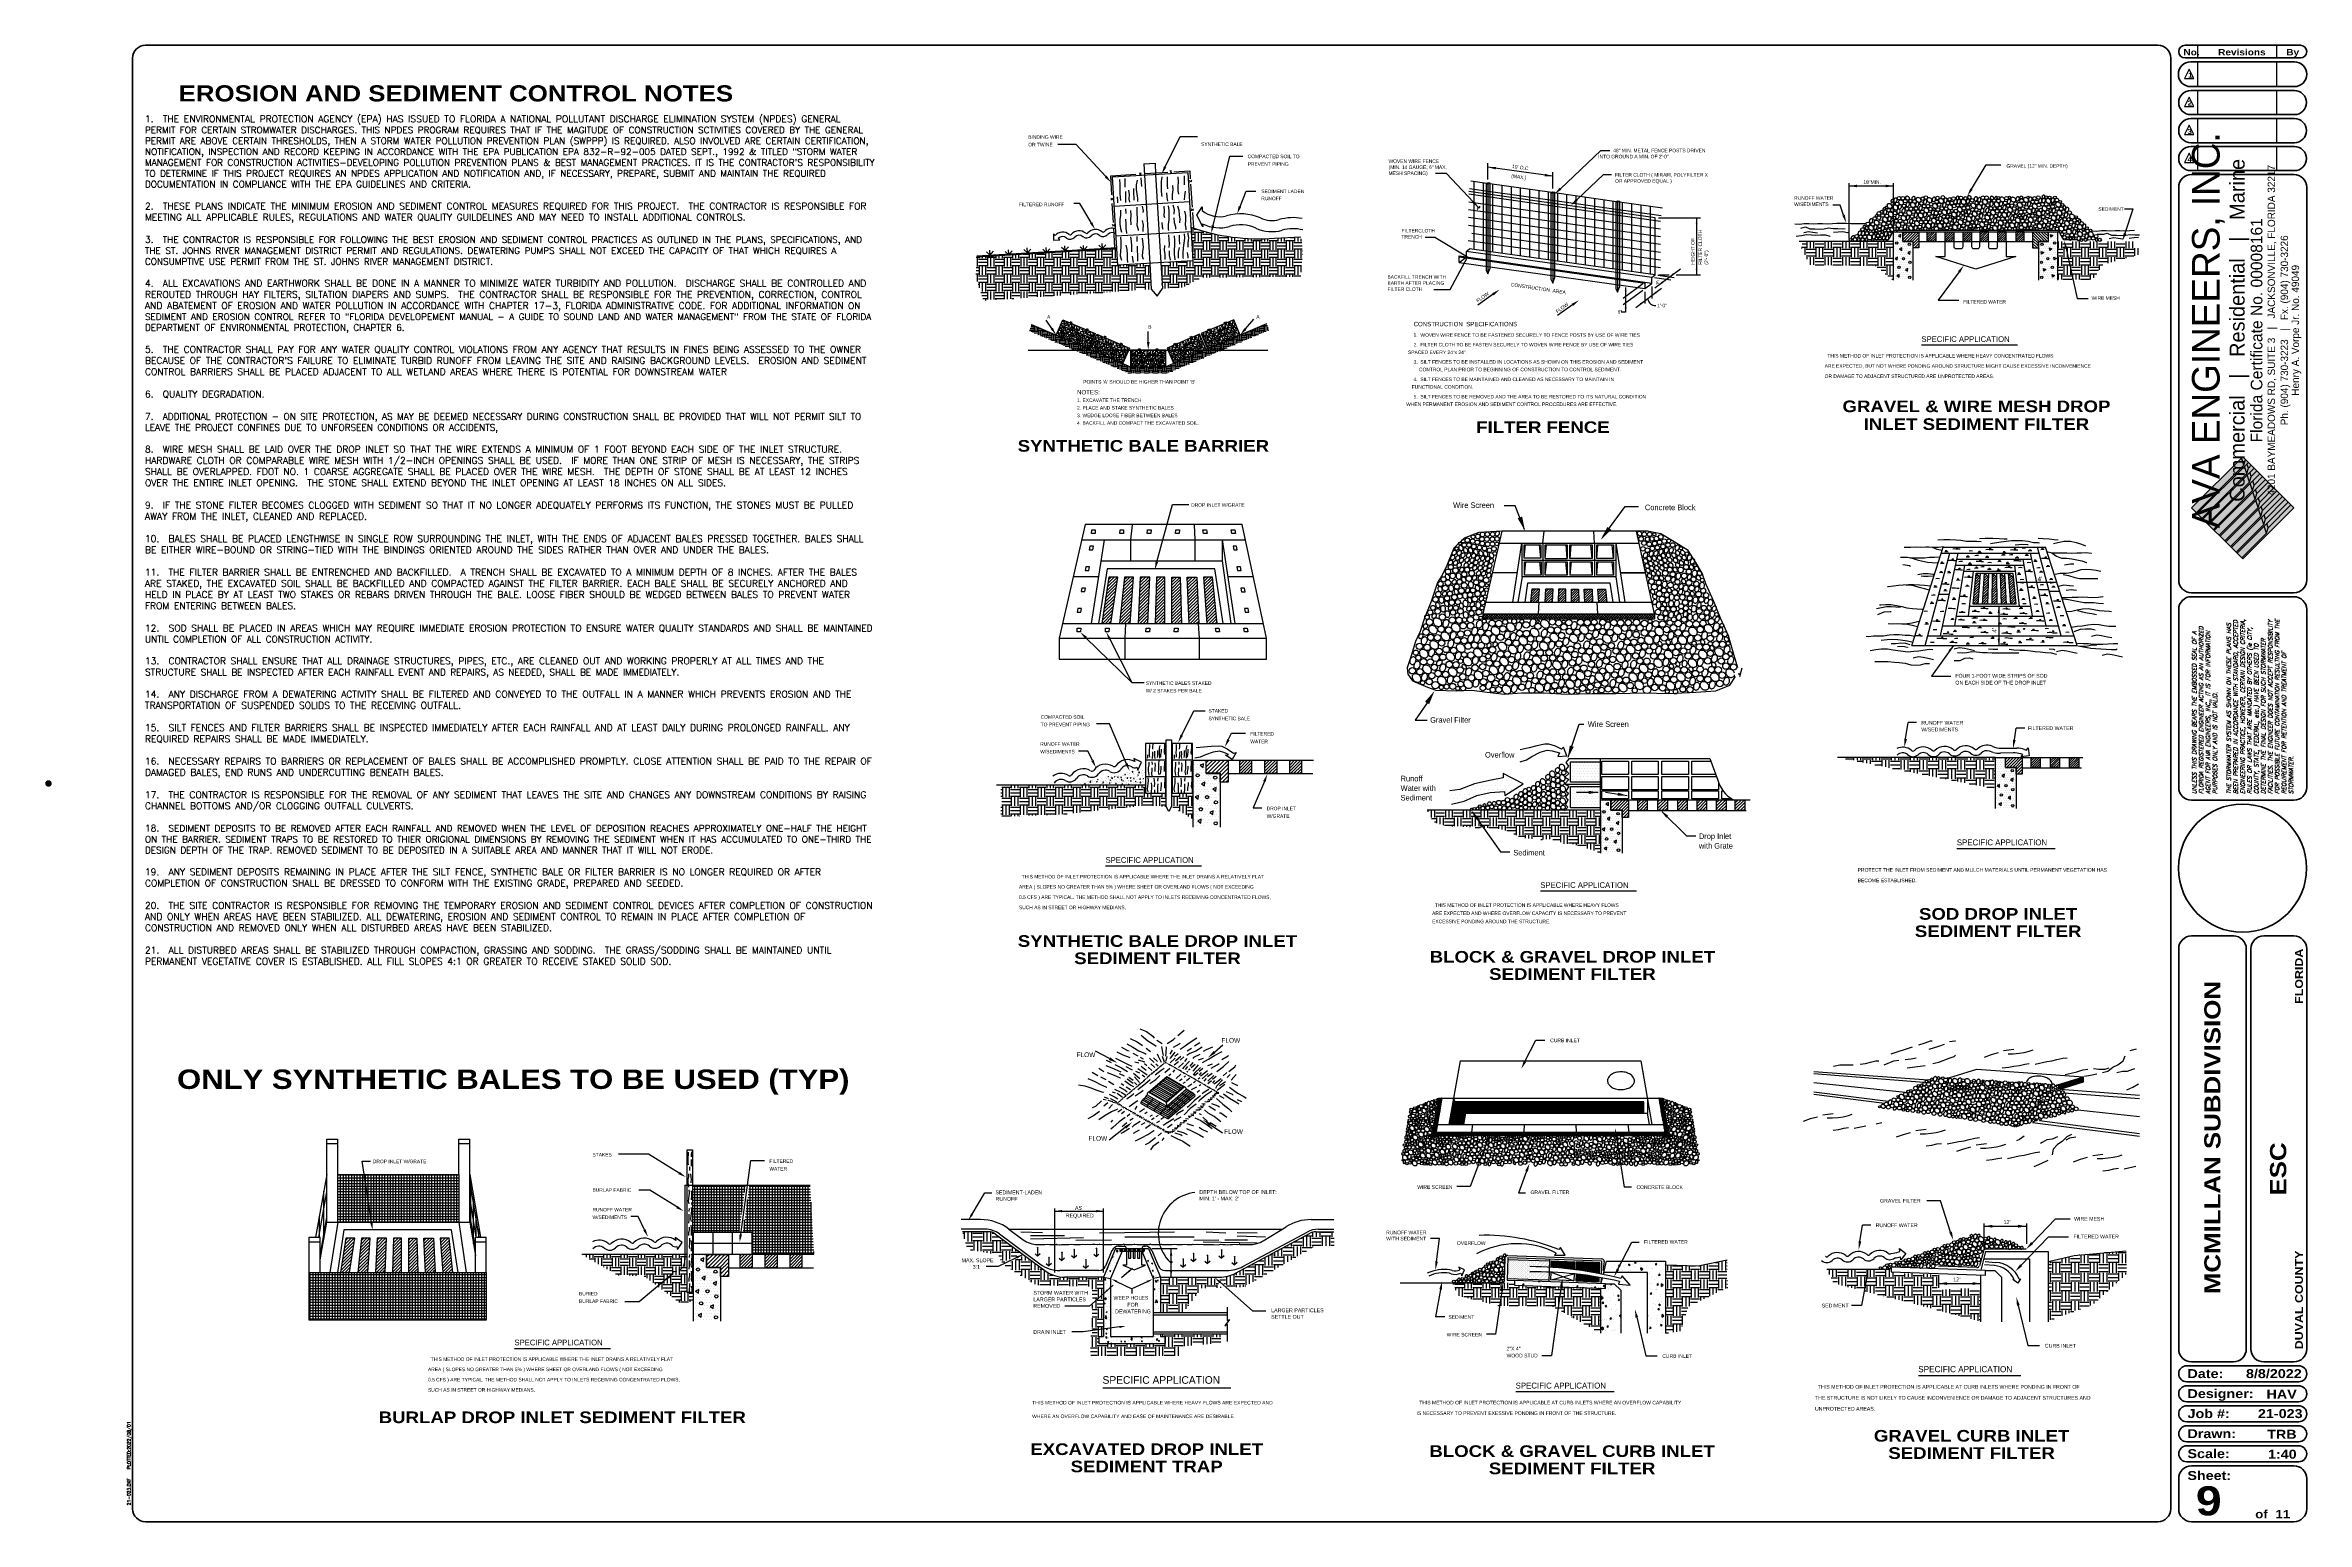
# Paper-space layout 'ESC' of a CAD drawing. Header units: feet, sheet in inches. Extents: x -1.2 to 33.8, y 0.1 to 22.9.
import ezdxf
from ezdxf.enums import TextEntityAlignment as Align

# ---------------------------------------------------------------- set-up
doc = ezdxf.new("R2010")
doc.units = ezdxf.units.FT
doc.header["$MEASUREMENT"] = 0
doc.layers.add('Border', color=118, linetype='Continuous', lineweight=70)
doc.layers.add('Date Stamp', color=7, linetype='Continuous')
doc.layers.add('TBLK', color=7, linetype='Continuous')
doc.styles.add('AVA LOGO', font='')
doc.styles.add('DIM', font='simplex.shx')
doc.styles.add('L30', font='simplex.shx', dxfattribs={"oblique": 15, "height": 6})
doc.styles.add('LEROY', font='leroy.shx')
doc.styles.add('ROMAND', font='ariblk.ttf')
doc.styles.add('ROMANS - Civil', font='romans.shx', dxfattribs={"height": 0.1})
doc.styles.add('S6', font='simplex_.ttf', dxfattribs={"height": 0.104167})
doc.styles.get('AVA LOGO').set_extended_font_data('Agency FB')

# ---------------------------------------------------------------- blocks, each defined once
blk = doc.blocks.new('ESC DET')
at = {"layer": 'TBLK'}
for p, q in [((16.414, 21.875), (16.128, 21.875)), ((16.869, 21.379), (16.414, 21.875)), ((17.788, 21.528), (18.019, 21.999)), ((18.019, 21.999), (18.288, 21.999)), ((18.528, 20.623), (18.789, 21.693)), ((18.789, 21.693), (18.986, 21.693)), ((23.898, 21.191), (24.521, 21.781)), ((24.521, 21.781), (24.661, 21.781)), ((16.946, 21.39), (17.337, 21.414)), ((16.963, 21.098), (16.946, 21.39)), ((16.975, 21.373), (18.136, 21.441)), ((17.055, 20.007), (16.975, 21.373)), ((17.081, 21.331), (17.088, 21.262)), ((17.164, 21.348), (17.167, 21.279)), ((17.414, 21.36), (17.418, 21.291)), ((17.46, 21.573), (17.631, 21.583)), ((17.46, 21.573), (17.47, 21.402)), ((17.47, 21.402), (17.551, 20.036)), ((17.473, 21.423), (17.829, 21.445)), ((17.631, 21.583), (17.641, 21.412)), ((17.641, 21.412), (17.721, 20.046)), ((17.736, 21.372), (17.728, 21.303)), ((17.818, 21.372), (17.818, 21.233)), ((17.924, 21.451), (18.168, 21.466)), ((17.986, 21.372), (17.99, 21.299)), ((18.08, 21.388), (18.08, 21.25)), ((18.136, 21.441), (18.217, 20.075)), ((18.168, 21.466), (18.176, 21.342)), ((22.137, 21.425), (21.967, 21.425)), ((22.635, 20.895), (22.137, 21.425)), ((22.776, 21.333), (22.776, 21.587)), ((23.778, 21.384), (22.776, 21.525)), ((23.778, 21.192), (23.778, 21.445)), ((24.15, 21.018), (24.565, 21.411)), ((24.565, 21.411), (24.686, 21.411)), ((30.25, 21.183), (30.477, 21.561)), ((30.477, 21.561), (30.706, 21.561)), ((17.002, 20.922), (18.163, 20.991)), ((17.044, 21.065), (17.049, 20.997)), ((17.049, 20.997), (17.049, 20.97)), ((17.088, 21.262), (17.086, 21.193)), ((17.086, 21.193), (17.086, 21.124)), ((17.086, 21.124), (17.093, 21.055)), ((17.093, 21.055), (17.1, 21.009)), ((17.167, 21.279), (17.164, 21.215)), ((17.173, 21.148), (17.177, 21.078)), ((17.177, 21.078), (17.177, 20.976)), ((17.222, 21.168), (17.23, 21.099)), ((17.23, 21.099), (17.226, 21.029)), ((17.226, 21.029), (17.238, 20.98)), ((17.297, 21.193), (17.3, 21.119)), ((17.3, 21.119), (17.305, 21.051)), ((17.305, 21.051), (17.302, 21.014)), ((17.354, 21.321), (17.339, 21.25)), ((17.339, 21.25), (17.341, 21.179)), ((17.341, 21.179), (17.349, 21.11)), ((17.349, 21.11), (17.359, 21.041)), ((17.359, 21.041), (17.361, 20.994)), ((17.418, 21.291), (17.422, 21.225)), ((17.728, 21.303), (17.724, 21.233)), ((17.724, 21.233), (17.724, 21.164)), ((17.724, 21.164), (17.732, 21.094)), ((17.732, 21.094), (17.736, 21.07)), ((17.81, 21.127), (17.814, 21.058)), ((17.814, 21.058), (17.822, 21)), ((17.818, 21.233), (17.826, 21.188)), ((17.904, 21.172), (17.896, 21.099)), ((17.896, 21.099), (17.896, 21.029)), ((17.896, 21.029), (17.9, 21.017)), ((17.9, 21.241), (17.904, 21.172)), ((17.99, 21.299), (17.986, 21.225)), ((17.986, 21.225), (17.986, 21.156)), ((17.986, 21.156), (17.994, 21.107)), ((18.088, 21.082), (18.084, 21.017)), ((18.096, 21.152), (18.088, 21.082)), ((18.182, 21.261), (18.206, 20.907)), ((18.945, 20.915), (19.038, 21.153)), ((19.038, 21.153), (19.19, 21.153)), ((25.445, 20.566), (22.481, 20.984)), ((25.445, 20.686), (22.482, 21.104)), ((25.361, 20.741), (22.483, 21.147)), ((25.457, 20.771), (22.494, 21.189)), ((22.762, 21.273), (22.511, 21.308)), ((22.563, 20.251), (22.563, 21.301)), ((22.707, 20.231), (22.707, 21.281)), ((22.748, 21.262), (22.776, 21.283)), ((22.776, 21.258), (22.748, 21.262)), ((22.748, 21.262), (22.748, 20.225)), ((22.776, 21.283), (22.804, 21.279)), ((22.804, 21.279), (22.776, 21.258)), ((22.776, 21.258), (22.776, 20.221)), ((22.804, 21.279), (22.804, 20.217)), ((23.764, 21.131), (22.804, 21.267)), ((22.852, 20.211), (22.852, 21.26)), ((22.997, 20.19), (22.997, 21.24)), ((23.142, 20.17), (23.142, 21.219)), ((23.28, 20.15), (23.28, 21.2)), ((23.424, 20.13), (23.424, 21.179)), ((23.569, 20.109), (23.569, 21.159)), ((23.714, 20.089), (23.714, 21.139)), ((23.75, 21.121), (23.778, 21.142)), ((23.778, 21.117), (23.75, 21.121)), ((23.75, 21.121), (23.75, 20.084)), ((23.778, 21.142), (23.806, 21.138)), ((23.806, 21.138), (23.778, 21.117)), ((23.778, 21.117), (23.778, 20.08)), ((23.806, 21.138), (23.806, 20.076)), ((24.766, 20.99), (23.806, 21.126)), ((23.859, 20.069), (23.859, 21.118)), ((23.996, 20.049), (23.996, 21.099)), ((24.141, 20.029), (24.141, 21.078)), ((24.286, 20.008), (24.286, 21.058)), ((24.431, 19.988), (24.431, 21.037)), ((24.576, 19.967), (24.576, 21.017)), ((24.713, 19.948), (24.713, 20.998)), ((24.752, 20.98), (24.78, 21.001)), ((24.78, 20.976), (24.752, 20.98)), ((24.752, 20.98), (24.752, 19.943)), ((24.78, 21.001), (24.809, 20.997)), ((24.78, 21.001), (24.78, 21.001)), ((24.809, 20.997), (24.78, 20.976)), ((24.78, 20.976), (24.78, 19.939)), ((24.809, 20.997), (24.809, 19.935)), ((25.474, 20.89), (24.809, 20.984)), ((24.858, 19.928), (24.858, 20.977)), ((28.36, 20.421), (28.36, 21.278)), ((28.36, 21.233), (29.047, 21.233)), ((29.047, 20.573), (29.047, 21.278)), ((16.469, 20.961), (16.376, 20.961)), ((16.643, 20.666), (16.469, 20.961)), ((16.989, 20.67), (16.971, 20.962)), ((17.095, 20.784), (17.087, 20.715)), ((17.087, 20.715), (17.087, 20.645)), ((17.087, 20.645), (17.099, 20.576)), ((17.095, 20.858), (17.095, 20.784)), ((17.173, 20.878), (17.181, 20.808)), ((17.177, 20.719), (17.181, 20.649)), ((17.181, 20.649), (17.181, 20.576)), ((17.25, 20.853), (17.258, 20.784)), ((17.258, 20.784), (17.254, 20.715)), ((17.254, 20.715), (17.258, 20.645)), ((17.258, 20.645), (17.258, 20.633)), ((17.348, 20.907), (17.348, 20.837)), ((17.348, 20.837), (17.356, 20.698)), ((17.356, 20.698), (17.348, 20.629)), ((17.348, 20.629), (17.369, 20.56)), ((17.43, 20.919), (17.45, 20.85)), ((17.43, 20.698), (17.446, 20.629)), ((17.45, 20.85), (17.442, 20.821)), ((17.446, 20.629), (17.442, 20.56)), ((17.736, 20.67), (17.744, 20.6)), ((17.765, 20.919), (17.773, 20.845)), ((17.773, 20.845), (17.769, 20.776)), ((17.769, 20.776), (17.777, 20.747)), ((17.834, 20.927), (17.843, 20.853)), ((17.843, 20.707), (17.834, 20.637)), ((17.834, 20.637), (17.834, 20.568)), ((17.843, 20.853), (17.847, 20.784)), ((17.847, 20.784), (17.843, 20.707)), ((17.908, 20.939), (17.925, 20.87)), ((17.925, 20.87), (17.92, 20.8)), ((17.92, 20.8), (17.92, 20.796)), ((17.92, 20.739), (17.929, 20.67)), ((17.929, 20.67), (17.949, 20.6)), ((17.981, 20.927), (17.998, 20.858)), ((17.998, 20.858), (18.002, 20.788)), ((18.002, 20.788), (18.014, 20.719)), ((18.014, 20.719), (18.01, 20.662)), ((18.088, 20.845), (18.1, 20.776)), ((18.1, 20.707), (18.096, 20.637)), ((18.096, 20.637), (18.108, 20.568)), ((18.1, 20.776), (18.1, 20.707)), ((18.211, 20.824), (18.227, 20.584)), ((18.277, 20.781), (18.359, 20.912)), ((18.368, 20.6), (18.277, 20.781)), ((18.359, 20.912), (18.36, 20.853)), ((18.366, 20.648), (18.368, 20.6)), ((25.445, 20.326), (22.478, 20.744)), ((25.445, 20.446), (22.479, 20.864)), ((25.003, 19.907), (25.003, 20.957)), ((25.148, 19.887), (25.148, 20.936)), ((25.292, 19.866), (25.292, 20.916)), ((25.361, 19.857), (25.361, 20.741)), ((25.416, 20.741), (26.063, 20.741)), ((26.003, 20.741), (26.003, 19.857)), ((27.522, 20.646), (27.593, 20.642)), ((27.593, 20.642), (27.664, 20.651)), ((27.664, 20.651), (27.735, 20.651)), ((27.735, 20.651), (27.805, 20.646)), ((27.805, 20.646), (27.876, 20.655)), ((27.876, 20.655), (27.947, 20.655)), ((27.947, 20.655), (28.027, 20.646)), ((28.027, 20.646), (28.102, 20.651)), ((28.102, 20.651), (28.172, 20.659)), ((28.221, 20.936), (28.108, 20.936)), ((28.172, 20.659), (28.314, 20.659)), ((28.275, 20.781), (28.221, 20.936)), ((28.314, 20.659), (28.389, 20.655)), ((28.389, 20.655), (28.46, 20.651)), ((28.46, 20.651), (28.602, 20.651)), ((28.602, 20.651), (28.619, 20.655)), ((32.619, 20.881), (32.75, 20.881)), ((32.625, 20.502), (32.75, 20.881)), ((14.877, 20.153), (17.039, 20.28)), ((14.877, 20.15), (17.04, 20.277)), ((15.662, 20.199), (15.657, 20.276)), ((15.952, 20.216), (15.948, 20.281)), ((16.061, 20.493), (16.063, 20.396)), ((16.086, 20.469), (16.061, 20.493)), ((16.063, 20.396), (16.16, 20.398)), ((16.16, 20.398), (16.135, 20.422)), ((16.241, 20.233), (16.184, 20.284)), ((16.241, 20.233), (16.237, 20.31)), ((16.241, 20.233), (16.293, 20.291)), ((16.519, 20.25), (16.474, 20.289)), ((16.531, 20.25), (16.527, 20.315)), ((16.543, 20.251), (16.583, 20.296)), ((16.821, 20.267), (16.763, 20.319)), ((16.821, 20.267), (16.816, 20.344)), ((16.821, 20.267), (16.872, 20.325)), ((17.012, 20.279), (16.994, 20.583)), ((18.19, 20.526), (17.029, 20.458)), ((17.095, 20.441), (17.103, 20.372)), ((17.103, 20.294), (17.095, 20.225)), ((17.099, 20.576), (17.111, 20.519)), ((17.103, 20.372), (17.103, 20.294)), ((17.181, 20.576), (17.189, 20.506)), ((17.181, 20.319), (17.197, 20.249)), ((17.189, 20.506), (17.189, 20.498)), ((17.25, 20.445), (17.262, 20.376)), ((17.262, 20.376), (17.27, 20.306)), ((17.27, 20.306), (17.266, 20.237)), ((17.352, 20.453), (17.348, 20.384)), ((17.348, 20.384), (17.348, 20.376)), ((17.356, 20.302), (17.356, 20.233)), ((17.369, 20.56), (17.373, 20.547)), ((17.434, 20.425), (17.45, 20.286)), ((17.45, 20.286), (17.438, 20.217)), ((17.442, 20.56), (17.442, 20.527)), ((17.744, 20.6), (17.753, 20.564)), ((17.777, 20.314), (17.773, 20.241)), ((17.834, 20.568), (17.839, 20.547)), ((17.839, 20.478), (17.843, 20.408)), ((17.843, 20.408), (17.851, 20.335)), ((17.851, 20.335), (17.847, 20.282)), ((17.933, 20.319), (17.925, 20.241)), ((17.929, 20.461), (17.933, 20.392)), ((17.933, 20.392), (17.933, 20.319)), ((17.949, 20.6), (17.949, 20.564)), ((18.002, 20.282), (17.99, 20.208)), ((18.002, 20.474), (18.006, 20.404)), ((18.006, 20.404), (18.01, 20.335)), ((18.067, 20.278), (18.059, 20.2)), ((18.076, 20.351), (18.067, 20.278)), ((18.088, 20.425), (18.076, 20.351)), ((18.08, 20.494), (18.088, 20.425)), ((18.108, 20.568), (18.108, 20.555)), ((18.141, 20.355), (18.153, 20.425)), ((18.141, 20.286), (18.141, 20.355)), ((18.145, 20.494), (18.145, 20.511)), ((18.153, 20.425), (18.145, 20.494)), ((18.192, 20.486), (18.238, 20.486)), ((18.195, 20.438), (18.238, 20.438)), ((18.198, 20.39), (18.238, 20.39)), ((18.222, 20.502), (18.222, 20.582)), ((18.222, 20.245), (18.222, 20.374)), ((18.238, 20.566), (18.271, 20.566)), ((18.238, 20.518), (18.367, 20.518)), ((18.238, 20.358), (18.367, 20.358)), ((18.238, 20.31), (18.367, 20.31)), ((18.254, 20.374), (18.254, 20.502)), ((18.302, 20.374), (18.302, 20.502)), ((18.351, 20.374), (18.351, 20.502)), ((18.367, 20.486), (18.495, 20.486)), ((18.367, 20.438), (18.495, 20.438)), ((18.367, 20.39), (18.495, 20.39)), ((18.383, 20.502), (18.383, 20.533)), ((18.383, 20.245), (18.383, 20.374)), ((18.431, 20.502), (18.431, 20.52)), ((18.431, 20.245), (18.431, 20.374)), ((18.479, 20.502), (18.479, 20.508)), ((18.479, 20.245), (18.479, 20.374)), ((18.495, 20.358), (18.623, 20.358)), ((18.495, 20.31), (18.623, 20.31)), ((18.511, 20.374), (18.511, 20.5)), ((18.559, 20.374), (18.559, 20.489)), ((18.607, 20.374), (18.607, 20.479)), ((18.623, 20.438), (18.751, 20.438)), ((18.623, 20.39), (18.751, 20.39)), ((18.639, 20.245), (18.639, 20.374)), ((18.687, 20.245), (18.687, 20.374)), ((18.735, 20.245), (18.735, 20.374)), ((18.751, 20.358), (18.88, 20.358)), ((18.751, 20.31), (18.88, 20.31)), ((18.768, 20.374), (18.768, 20.451)), ((18.816, 20.374), (18.816, 20.444)), ((18.864, 20.374), (18.864, 20.438)), ((18.88, 20.39), (19.008, 20.39)), ((18.896, 20.245), (18.896, 20.374)), ((18.944, 20.245), (18.944, 20.374)), ((18.992, 20.245), (18.992, 20.374)), ((19.008, 20.358), (19.136, 20.358)), ((19.008, 20.31), (19.136, 20.31)), ((19.024, 20.374), (19.024, 20.423)), ((19.072, 20.374), (19.072, 20.42)), ((19.12, 20.374), (19.12, 20.418)), ((19.136, 20.39), (19.265, 20.39)), ((19.152, 20.245), (19.152, 20.374)), ((19.2, 20.245), (19.2, 20.374)), ((19.249, 20.245), (19.249, 20.374)), ((19.265, 20.358), (19.393, 20.358)), ((19.265, 20.31), (19.393, 20.31)), ((19.281, 20.374), (19.281, 20.415)), ((19.329, 20.374), (19.329, 20.416)), ((19.377, 20.374), (19.377, 20.418)), ((19.393, 20.39), (19.521, 20.39)), ((19.409, 20.245), (19.409, 20.374)), ((19.457, 20.245), (19.457, 20.374)), ((19.48, 20.424), (19.883, 20.447)), ((19.505, 20.245), (19.505, 20.374)), ((19.521, 20.358), (19.649, 20.358)), ((19.521, 20.31), (19.649, 20.31)), ((19.537, 20.374), (19.537, 20.427)), ((19.585, 20.374), (19.585, 20.43)), ((19.633, 20.374), (19.633, 20.433)), ((19.649, 20.39), (19.778, 20.39)), ((19.665, 20.245), (19.665, 20.374)), ((19.714, 20.245), (19.714, 20.374)), ((19.719, 20.438), (19.778, 20.438)), ((19.762, 20.245), (19.762, 20.374)), ((19.778, 20.358), (19.903, 20.358)), ((19.778, 20.31), (19.906, 20.31)), ((19.794, 20.374), (19.794, 20.442)), ((19.842, 20.374), (19.842, 20.445)), ((19.89, 20.374), (19.89, 20.416)), ((21.955, 20.438), (21.809, 20.438)), ((22.461, 20.131), (21.955, 20.438)), ((25.445, 19.965), (22.474, 20.384)), ((25.445, 20.205), (22.477, 20.624)), ((25.445, 20.085), (22.527, 20.497)), ((27.542, 20.459), (27.622, 20.467)), ((29.047, 20.377), (27.586, 20.377)), ((27.613, 20.58), (27.684, 20.601)), ((27.622, 20.467), (27.701, 20.484)), ((27.626, 20.288), (27.697, 20.288)), ((27.634, 20.339), (27.697, 20.339)), ((27.66, 20.513), (27.73, 20.529)), ((27.684, 20.601), (27.755, 20.571)), ((27.701, 20.484), (27.776, 20.479)), ((27.714, 20.271), (27.714, 20.373)), ((27.73, 20.529), (27.801, 20.517)), ((27.755, 20.571), (27.83, 20.571)), ((27.765, 20.271), (27.765, 20.373)), ((27.776, 20.479), (27.847, 20.471)), ((27.801, 20.517), (27.872, 20.509)), ((27.817, 20.271), (27.817, 20.373)), ((27.83, 20.571), (27.901, 20.567)), ((27.834, 20.339), (27.971, 20.339)), ((27.834, 20.288), (27.971, 20.288)), ((27.847, 20.471), (27.918, 20.476)), ((27.901, 20.567), (27.972, 20.571)), ((27.918, 20.476), (27.993, 20.479)), ((27.972, 20.571), (28.043, 20.584)), ((27.988, 20.271), (27.988, 20.373)), ((27.993, 20.479), (28.064, 20.459)), ((28.039, 20.271), (28.039, 20.373)), ((28.043, 20.584), (28.114, 20.576)), ((28.064, 20.459), (28.068, 20.459)), ((28.09, 20.271), (28.09, 20.373)), ((28.108, 20.339), (28.244, 20.339)), ((28.108, 20.288), (28.244, 20.288)), ((28.114, 20.576), (28.185, 20.576)), ((28.118, 20.517), (28.193, 20.526)), ((28.185, 20.576), (28.256, 20.571)), ((28.193, 20.526), (28.264, 20.529)), ((28.256, 20.571), (28.298, 20.576)), ((28.262, 20.271), (28.262, 20.373)), ((28.264, 20.529), (28.335, 20.513)), ((28.313, 20.271), (28.313, 20.373)), ((28.335, 20.513), (28.343, 20.513)), ((28.364, 20.271), (28.364, 20.373)), ((28.381, 20.339), (28.518, 20.339)), ((28.381, 20.288), (28.518, 20.288)), ((28.535, 20.271), (28.535, 20.373)), ((28.586, 20.271), (28.586, 20.373)), ((28.638, 20.271), (28.638, 20.373)), ((28.655, 20.339), (28.792, 20.339)), ((28.655, 20.288), (28.792, 20.288)), ((28.949, 20.398), (28.742, 20.398)), ((28.809, 20.271), (28.809, 20.373)), ((28.86, 20.271), (28.86, 20.373)), ((28.911, 20.271), (28.911, 20.373)), ((28.929, 20.339), (29.042, 20.339)), ((28.929, 20.288), (29.042, 20.288)), ((29.037, 20.528), (28.979, 20.417)), ((29.047, 20.522), (30.246, 20.522)), ((29.047, 19.779), (29.047, 20.522)), ((29.049, 20.508), (29.049, 20.508)), ((29.049, 20.446), (29.049, 20.446)), ((29.049, 20.384), (29.049, 20.384)), ((29.049, 20.323), (29.049, 20.323)), ((29.065, 20.477), (29.065, 20.477)), ((29.065, 20.415), (29.065, 20.415)), ((29.065, 20.354), (29.065, 20.354)), ((29.065, 20.292), (29.065, 20.292)), ((31.458, 20.546), (29.067, 20.546)), ((29.08, 20.508), (29.08, 20.508)), ((29.08, 20.446), (29.08, 20.446)), ((29.08, 20.384), (29.08, 20.384)), ((29.08, 20.323), (29.08, 20.323)), ((29.096, 20.477), (29.096, 20.477)), ((29.096, 20.415), (29.096, 20.415)), ((29.096, 20.354), (29.096, 20.354)), ((29.096, 20.292), (29.096, 20.292)), ((29.111, 20.508), (29.111, 20.508)), ((29.111, 20.446), (29.111, 20.446)), ((29.111, 20.384), (29.111, 20.384)), ((29.111, 20.323), (29.111, 20.323)), ((29.16, 20.483), (29.123, 20.466)), ((29.123, 20.466), (29.156, 20.442)), ((29.126, 20.477), (29.126, 20.477)), ((29.126, 20.415), (29.126, 20.415)), ((29.126, 20.354), (29.126, 20.354)), ((29.126, 20.292), (29.126, 20.292)), ((29.177, 20.278), (29.14, 20.26)), ((29.142, 20.508), (29.142, 20.508)), ((29.142, 20.446), (29.142, 20.446)), ((29.142, 20.384), (29.142, 20.384)), ((29.142, 20.323), (29.142, 20.323)), ((29.156, 20.442), (29.16, 20.483)), ((29.157, 20.477), (29.157, 20.477)), ((29.157, 20.415), (29.157, 20.415)), ((29.157, 20.354), (29.157, 20.354)), ((29.157, 20.292), (29.157, 20.292)), ((29.173, 20.508), (29.173, 20.508)), ((29.173, 20.446), (29.173, 20.446)), ((29.173, 20.384), (29.173, 20.384)), ((29.173, 20.323), (29.173, 20.323)), ((29.174, 20.237), (29.177, 20.278)), ((29.188, 20.477), (29.188, 20.477)), ((29.188, 20.415), (29.188, 20.415)), ((29.188, 20.354), (29.188, 20.354)), ((29.188, 20.292), (29.188, 20.292)), ((29.192, 20.376), (29.192, 20.522)), ((29.192, 20.493), (29.221, 20.521)), ((29.192, 20.45), (29.264, 20.521)), ((29.192, 20.376), (29.347, 20.376)), ((29.193, 20.406), (29.308, 20.521)), ((29.193, 20.377), (29.193, 20.521)), ((29.193, 20.521), (29.437, 20.521)), ((29.348, 20.377), (29.193, 20.377)), ((29.203, 20.323), (29.203, 20.323)), ((29.207, 20.377), (29.351, 20.521)), ((29.219, 20.354), (29.219, 20.354)), ((29.219, 20.292), (29.219, 20.292)), ((29.234, 20.323), (29.234, 20.323)), ((29.25, 20.377), (29.395, 20.521)), ((29.25, 20.354), (29.25, 20.354)), ((29.25, 20.292), (29.25, 20.292)), ((29.265, 20.323), (29.265, 20.323)), ((29.28, 20.354), (29.28, 20.354)), ((29.28, 20.292), (29.28, 20.292)), ((29.294, 20.377), (29.437, 20.52)), ((29.296, 20.323), (29.296, 20.323)), ((29.311, 20.354), (29.311, 20.354)), ((29.311, 20.292), (29.311, 20.292)), ((29.326, 20.323), (29.326, 20.323)), ((29.337, 20.377), (29.437, 20.477)), ((29.342, 20.354), (29.342, 20.354)), ((29.342, 20.292), (29.342, 20.292)), ((29.347, 20.376), (29.347, 19.779)), ((29.348, 20.344), (29.437, 20.433)), ((29.348, 20.301), (29.437, 20.39)), ((29.348, 20.277), (29.348, 20.377)), ((29.437, 20.277), (29.348, 20.277)), ((29.368, 20.277), (29.437, 20.346)), ((29.411, 20.277), (29.437, 20.303)), ((29.437, 20.521), (29.437, 20.277)), ((29.437, 20.373), (30.246, 20.373)), ((29.566, 20.505), (29.582, 20.522)), ((29.566, 20.47), (29.617, 20.522)), ((29.566, 20.435), (29.652, 20.522)), ((29.566, 20.401), (29.687, 20.522)), ((29.566, 20.522), (29.698, 20.522)), ((29.566, 20.373), (29.566, 20.522)), ((29.698, 20.373), (29.566, 20.373)), ((29.573, 20.373), (29.698, 20.498)), ((29.607, 20.373), (29.698, 20.463)), ((29.642, 20.373), (29.698, 20.428)), ((29.677, 20.373), (29.698, 20.393)), ((29.698, 20.522), (29.698, 20.373)), ((29.845, 20.506), (29.861, 20.522)), ((29.845, 20.471), (29.896, 20.522)), ((29.845, 20.437), (29.931, 20.522)), ((29.845, 20.402), (29.966, 20.522)), ((29.845, 20.522), (29.977, 20.522)), ((29.845, 20.373), (29.845, 20.522)), ((29.977, 20.373), (29.845, 20.373)), ((29.845, 20.142), (29.845, 20.373)), ((29.851, 20.373), (29.977, 20.499)), ((29.886, 20.373), (29.977, 20.464)), ((29.921, 20.373), (29.977, 20.429)), ((29.956, 20.373), (29.977, 20.394)), ((29.977, 20.522), (29.977, 20.373)), ((29.977, 20.373), (29.977, 20.299)), ((30.121, 20.399), (30.244, 20.522)), ((30.121, 20.434), (30.209, 20.522)), ((30.121, 20.469), (30.175, 20.522)), ((30.121, 20.503), (30.14, 20.522)), ((30.121, 20.522), (30.254, 20.522)), ((30.121, 20.373), (30.121, 20.522)), ((30.121, 20.299), (30.121, 20.373)), ((30.254, 20.373), (30.121, 20.373)), ((30.13, 20.373), (30.253, 20.496)), ((30.165, 20.373), (30.253, 20.461)), ((30.2, 20.373), (30.253, 20.427)), ((30.234, 20.373), (30.253, 20.392)), ((30.246, 20.522), (31.586, 20.522)), ((30.246, 20.373), (31.196, 20.373)), ((30.254, 20.522), (30.254, 20.373)), ((30.254, 20.373), (30.254, 20.299)), ((30.38, 20.505), (30.397, 20.522)), ((30.38, 20.47), (30.432, 20.522)), ((30.38, 20.435), (30.466, 20.522)), ((30.38, 20.401), (30.501, 20.522)), ((30.38, 20.522), (30.38, 20.373)), ((30.512, 20.522), (30.38, 20.522)), ((30.38, 20.299), (30.38, 20.373)), ((30.38, 20.373), (30.512, 20.373)), ((30.387, 20.373), (30.512, 20.498)), ((30.422, 20.373), (30.512, 20.463)), ((30.456, 20.373), (30.512, 20.428)), ((30.491, 20.373), (30.512, 20.393)), ((30.512, 20.373), (30.512, 20.522)), ((30.512, 20.373), (30.512, 20.299)), ((30.656, 20.522), (30.656, 20.373)), ((30.788, 20.522), (30.656, 20.522)), ((30.656, 20.299), (30.656, 20.373)), ((30.656, 20.373), (30.788, 20.373)), ((30.66, 20.506), (30.675, 20.522)), ((30.66, 20.471), (30.71, 20.522)), ((30.66, 20.437), (30.745, 20.522)), ((30.66, 20.402), (30.78, 20.522)), ((30.665, 20.373), (30.792, 20.499)), ((30.7, 20.373), (30.792, 20.464)), ((30.735, 20.373), (30.792, 20.429)), ((30.77, 20.373), (30.792, 20.395)), ((30.788, 20.373), (30.788, 20.522)), ((30.788, 20.373), (30.788, 20.142)), ((30.935, 20.399), (31.058, 20.522)), ((30.935, 20.434), (31.024, 20.522)), ((30.935, 20.469), (30.989, 20.522)), ((30.935, 20.504), (30.954, 20.522)), ((30.936, 20.522), (30.936, 20.373)), ((31.068, 20.522), (30.936, 20.522)), ((30.936, 20.373), (31.068, 20.373)), ((30.944, 20.373), (31.067, 20.496)), ((30.979, 20.373), (31.067, 20.461)), ((31.014, 20.373), (31.067, 20.427)), ((31.049, 20.373), (31.067, 20.392)), ((31.068, 20.373), (31.068, 20.522)), ((31.196, 20.521), (31.196, 20.277)), ((31.44, 20.521), (31.196, 20.521)), ((31.339, 20.377), (31.196, 20.52)), ((31.296, 20.377), (31.196, 20.477)), ((31.285, 20.344), (31.196, 20.433)), ((31.285, 20.301), (31.196, 20.39)), ((31.266, 20.277), (31.196, 20.346)), ((31.222, 20.277), (31.196, 20.303)), ((31.196, 20.277), (31.285, 20.277)), ((31.383, 20.377), (31.239, 20.521)), ((31.426, 20.377), (31.282, 20.521)), ((31.285, 20.377), (31.44, 20.377)), ((31.285, 20.277), (31.285, 20.377)), ((31.286, 20.376), (31.286, 19.779)), ((31.441, 20.376), (31.286, 20.376)), ((31.291, 20.354), (31.291, 20.354)), ((31.291, 20.292), (31.291, 20.292)), ((31.307, 20.323), (31.307, 20.323)), ((31.322, 20.354), (31.322, 20.354)), ((31.322, 20.292), (31.322, 20.292)), ((31.441, 20.406), (31.326, 20.521)), ((31.338, 20.323), (31.338, 20.323)), ((31.353, 20.354), (31.353, 20.354)), ((31.353, 20.292), (31.353, 20.292)), ((31.368, 20.323), (31.368, 20.323)), ((31.441, 20.45), (31.369, 20.521)), ((31.384, 20.354), (31.384, 20.354)), ((31.384, 20.292), (31.384, 20.292)), ((31.399, 20.323), (31.399, 20.323)), ((31.441, 20.493), (31.413, 20.521)), ((31.414, 20.354), (31.414, 20.354)), ((31.414, 20.292), (31.414, 20.292)), ((31.43, 20.323), (31.43, 20.323)), ((31.44, 20.377), (31.44, 20.521)), ((31.441, 20.376), (31.441, 20.522)), ((31.445, 20.477), (31.445, 20.477)), ((31.445, 20.415), (31.445, 20.415)), ((31.445, 20.354), (31.445, 20.354)), ((31.445, 20.292), (31.445, 20.292)), ((31.456, 20.278), (31.493, 20.26)), ((31.46, 20.237), (31.456, 20.278)), ((31.575, 20.546), (31.458, 20.546)), ((31.461, 20.508), (31.461, 20.508)), ((31.461, 20.446), (31.461, 20.446)), ((31.461, 20.384), (31.461, 20.384)), ((31.461, 20.323), (31.461, 20.323)), ((31.474, 20.483), (31.511, 20.466)), ((31.477, 20.442), (31.474, 20.483)), ((31.476, 20.477), (31.476, 20.477)), ((31.476, 20.415), (31.476, 20.415)), ((31.476, 20.354), (31.476, 20.354)), ((31.476, 20.292), (31.476, 20.292)), ((31.511, 20.466), (31.477, 20.442)), ((31.491, 20.508), (31.491, 20.508)), ((31.491, 20.446), (31.491, 20.446)), ((31.491, 20.384), (31.491, 20.384)), ((31.491, 20.323), (31.491, 20.323)), ((31.507, 20.477), (31.507, 20.477)), ((31.507, 20.415), (31.507, 20.415)), ((31.507, 20.354), (31.507, 20.354)), ((31.507, 20.292), (31.507, 20.292)), ((31.522, 20.508), (31.522, 20.508)), ((31.522, 20.446), (31.522, 20.446)), ((31.522, 20.384), (31.522, 20.384)), ((31.522, 20.323), (31.522, 20.323)), ((31.538, 20.477), (31.538, 20.477)), ((31.538, 20.415), (31.538, 20.415)), ((31.538, 20.354), (31.538, 20.354)), ((31.538, 20.292), (31.538, 20.292)), ((31.553, 20.508), (31.553, 20.508)), ((31.553, 20.446), (31.553, 20.446)), ((31.553, 20.384), (31.553, 20.384)), ((31.553, 20.323), (31.553, 20.323)), ((31.568, 20.477), (31.568, 20.477)), ((31.568, 20.415), (31.568, 20.415)), ((31.568, 20.354), (31.568, 20.354)), ((31.568, 20.292), (31.568, 20.292)), ((31.584, 20.508), (31.584, 20.508)), ((31.584, 20.446), (31.584, 20.446)), ((31.584, 20.384), (31.584, 20.384)), ((31.584, 20.323), (31.584, 20.323)), ((31.586, 19.779), (31.586, 20.522)), ((31.597, 20.271), (31.597, 20.376)), ((31.663, 20.417), (31.605, 20.528)), ((31.648, 20.271), (31.648, 20.376)), ((31.665, 20.339), (31.802, 20.339)), ((31.665, 20.288), (31.802, 20.288)), ((31.9, 20.398), (31.693, 20.398)), ((31.819, 20.271), (31.819, 20.376)), ((31.87, 20.271), (31.87, 20.376)), ((31.922, 20.271), (31.922, 20.376)), ((31.939, 20.339), (32.076, 20.339)), ((31.939, 20.288), (32.076, 20.288)), ((32.093, 20.271), (32.093, 20.376)), ((32.12, 20.539), (32.191, 20.534)), ((32.144, 20.271), (32.144, 20.376)), ((32.191, 20.534), (32.262, 20.543)), ((32.194, 20.486), (32.297, 20.486)), ((32.195, 20.271), (32.195, 20.376)), ((32.213, 20.339), (32.349, 20.339)), ((32.213, 20.288), (32.349, 20.288)), ((32.262, 20.543), (32.333, 20.543)), ((32.297, 20.486), (32.347, 20.501)), ((32.333, 20.543), (32.404, 20.539)), ((32.347, 20.501), (32.418, 20.472)), ((32.366, 20.271), (32.366, 20.376)), ((32.379, 20.421), (32.45, 20.438)), ((32.404, 20.539), (32.475, 20.547)), ((32.418, 20.472), (32.493, 20.472)), ((32.418, 20.271), (32.418, 20.376)), ((32.45, 20.438), (32.521, 20.425)), ((32.469, 20.271), (32.469, 20.376)), ((32.475, 20.547), (32.546, 20.547)), ((32.486, 20.339), (32.623, 20.339)), ((32.486, 20.288), (32.623, 20.288)), ((32.493, 20.472), (32.564, 20.467)), ((32.521, 20.425), (32.592, 20.417)), ((32.546, 20.547), (32.625, 20.539)), ((32.564, 20.467), (32.635, 20.472)), ((32.625, 20.539), (32.7, 20.543)), ((32.635, 20.472), (32.706, 20.484)), ((32.64, 20.271), (32.64, 20.376)), ((32.689, 20.427), (32.764, 20.436)), ((32.691, 20.271), (32.691, 20.376)), ((32.7, 20.543), (32.771, 20.551)), ((32.706, 20.484), (32.777, 20.476)), ((32.743, 20.271), (32.743, 20.376)), ((32.764, 20.436), (32.835, 20.44)), ((32.777, 20.476), (32.848, 20.476)), ((14.865, 19.973), (14.903, 19.973)), ((14.869, 20.133), (14.903, 20.133)), ((14.878, 20.146), (17.04, 20.273)), ((14.878, 20.143), (17.04, 20.27)), ((14.878, 20.139), (17.04, 20.267)), ((14.887, 19.989), (14.887, 20.117)), ((14.903, 20.101), (15.031, 20.101)), ((14.903, 20.053), (15.031, 20.053)), ((14.903, 20.005), (15.031, 20.005)), ((14.919, 20.117), (14.919, 20.142)), ((14.919, 19.861), (14.919, 19.989)), ((14.967, 20.117), (14.967, 20.145)), ((14.967, 19.861), (14.967, 19.989)), ((15.015, 20.117), (15.015, 20.147)), ((15.015, 19.861), (15.015, 19.989)), ((15.082, 20.165), (15.025, 20.216)), ((15.031, 20.133), (15.16, 20.133)), ((15.031, 19.973), (15.16, 19.973)), ((15.047, 19.989), (15.047, 20.117)), ((15.082, 20.165), (15.078, 20.242)), ((15.082, 20.165), (15.133, 20.223)), ((15.095, 19.989), (15.095, 20.117)), ((15.144, 19.989), (15.144, 20.117)), ((15.16, 20.101), (15.288, 20.101)), ((15.16, 20.053), (15.288, 20.053)), ((15.16, 20.005), (15.288, 20.005)), ((15.176, 20.117), (15.176, 20.157)), ((15.176, 19.861), (15.176, 19.989)), ((15.224, 20.117), (15.224, 20.16)), ((15.224, 19.861), (15.224, 19.989)), ((15.272, 20.117), (15.272, 20.163)), ((15.272, 19.861), (15.272, 19.989)), ((15.288, 20.133), (15.416, 20.133)), ((15.288, 19.973), (15.416, 19.973)), ((15.304, 19.989), (15.304, 20.117)), ((15.36, 20.181), (15.315, 20.221)), ((15.352, 19.989), (15.352, 20.117)), ((15.372, 20.182), (15.368, 20.247)), ((15.384, 20.183), (15.424, 20.228)), ((15.4, 19.989), (15.4, 20.117)), ((15.416, 20.101), (15.544, 20.101)), ((15.416, 20.053), (15.544, 20.053)), ((15.416, 20.005), (15.544, 20.005)), ((15.432, 20.117), (15.432, 20.172)), ((15.432, 19.861), (15.432, 19.989)), ((15.48, 20.117), (15.48, 20.175)), ((15.48, 19.861), (15.48, 19.989)), ((15.528, 20.117), (15.528, 20.178)), ((15.528, 19.861), (15.528, 19.989)), ((15.544, 20.133), (15.673, 20.133)), ((15.544, 19.973), (15.673, 19.973)), ((15.56, 19.989), (15.56, 20.117)), ((15.591, 20.181), (15.673, 20.181)), ((15.662, 20.199), (15.604, 20.25)), ((15.609, 19.989), (15.609, 20.117)), ((15.657, 19.989), (15.657, 20.117)), ((15.662, 20.199), (15.713, 20.257)), ((15.673, 20.101), (15.801, 20.101)), ((15.673, 20.053), (15.801, 20.053)), ((15.673, 20.005), (15.801, 20.005)), ((15.689, 20.117), (15.689, 20.187)), ((15.689, 19.861), (15.689, 19.989)), ((15.737, 20.117), (15.737, 20.19)), ((15.737, 19.861), (15.737, 19.989)), ((15.785, 20.117), (15.785, 20.193)), ((15.785, 19.861), (15.785, 19.989)), ((15.801, 20.181), (15.929, 20.181)), ((15.801, 20.133), (15.929, 20.133)), ((15.801, 19.973), (15.929, 19.973)), ((15.817, 19.989), (15.817, 20.117)), ((15.865, 19.989), (15.865, 20.117)), ((15.94, 20.216), (15.895, 20.255)), ((15.913, 19.989), (15.913, 20.117)), ((15.929, 20.101), (16.058, 20.101)), ((15.929, 20.053), (16.058, 20.053)), ((15.929, 20.005), (16.058, 20.005)), ((15.945, 20.117), (15.945, 20.202)), ((15.945, 19.861), (15.945, 19.989)), ((15.964, 20.217), (16.003, 20.262)), ((15.993, 20.117), (15.993, 20.205)), ((15.993, 19.861), (15.993, 19.989)), ((16.042, 20.117), (16.042, 20.208)), ((16.042, 19.861), (16.042, 19.989)), ((16.058, 20.181), (16.186, 20.181)), ((16.058, 20.133), (16.186, 20.133)), ((16.058, 19.973), (16.186, 19.973)), ((16.074, 19.989), (16.074, 20.117)), ((16.122, 19.989), (16.122, 20.117)), ((16.17, 19.989), (16.17, 20.117)), ((16.186, 20.101), (16.314, 20.101)), ((16.186, 20.053), (16.314, 20.053)), ((16.186, 20.005), (16.314, 20.005)), ((16.202, 20.117), (16.202, 20.217)), ((16.202, 19.861), (16.202, 19.989)), ((16.25, 20.117), (16.25, 20.22)), ((16.25, 19.861), (16.25, 19.989)), ((16.298, 20.117), (16.298, 20.223)), ((16.298, 19.861), (16.298, 19.989)), ((16.314, 20.181), (16.442, 20.181)), ((16.314, 20.133), (16.442, 20.133)), ((16.314, 19.973), (16.442, 19.973)), ((16.33, 19.989), (16.33, 20.117)), ((16.378, 19.989), (16.378, 20.117)), ((16.409, 20.229), (16.442, 20.229)), ((16.426, 19.989), (16.426, 20.117)), ((16.442, 20.101), (16.571, 20.101)), ((16.442, 20.053), (16.571, 20.053)), ((16.442, 20.005), (16.571, 20.005)), ((16.458, 20.117), (16.458, 20.232)), ((16.458, 19.861), (16.458, 19.989)), ((16.507, 20.117), (16.507, 20.235)), ((16.507, 19.861), (16.507, 19.989)), ((16.555, 20.117), (16.555, 20.238)), ((16.555, 19.861), (16.555, 19.989)), ((16.571, 20.229), (16.699, 20.229)), ((16.571, 20.181), (16.699, 20.181)), ((16.571, 20.133), (16.699, 20.133)), ((16.571, 19.973), (16.699, 19.973)), ((16.587, 19.989), (16.587, 20.117)), ((16.635, 19.989), (16.635, 20.117)), ((16.683, 20.245), (16.683, 20.246)), ((16.683, 19.989), (16.683, 20.117)), ((16.699, 20.101), (16.827, 20.101)), ((16.699, 20.053), (16.827, 20.053)), ((16.699, 20.005), (16.827, 20.005)), ((16.715, 20.117), (16.715, 20.245)), ((16.715, 19.861), (16.715, 19.989)), ((16.763, 20.117), (16.763, 20.245)), ((16.763, 19.861), (16.763, 19.989)), ((16.811, 20.117), (16.811, 20.245)), ((16.811, 19.861), (16.811, 19.989)), ((16.827, 20.229), (16.956, 20.229)), ((16.827, 20.181), (16.956, 20.181)), ((16.827, 20.133), (16.956, 20.133)), ((16.827, 19.973), (16.956, 19.973)), ((16.843, 20.245), (16.843, 20.255)), ((16.843, 19.989), (16.843, 20.117)), ((16.891, 20.245), (16.891, 20.258)), ((16.891, 19.989), (16.891, 20.117)), ((16.94, 20.245), (16.94, 20.261)), ((16.94, 19.989), (16.94, 20.117)), ((16.956, 20.261), (17.04, 20.261)), ((16.956, 20.101), (17.05, 20.101)), ((16.956, 20.053), (17.053, 20.053)), ((16.956, 20.005), (17.084, 20.005)), ((16.972, 20.117), (16.972, 20.245)), ((16.972, 19.861), (16.972, 19.989)), ((17.02, 20.117), (17.02, 20.245)), ((17.02, 19.861), (17.02, 19.989)), ((18.217, 20.075), (17.055, 20.007)), ((17.068, 19.861), (17.068, 19.989)), ((17.084, 19.973), (17.212, 19.973)), ((17.095, 20.225), (17.091, 20.151)), ((17.091, 20.151), (17.111, 20.086)), ((17.1, 19.989), (17.1, 20.01)), ((17.148, 19.989), (17.148, 20.012)), ((17.196, 19.989), (17.196, 20.015)), ((17.197, 20.249), (17.201, 20.176)), ((17.201, 20.176), (17.201, 20.106)), ((17.201, 20.106), (17.205, 20.049)), ((17.212, 20.005), (17.34, 20.005)), ((17.228, 19.861), (17.228, 19.989)), ((17.266, 20.237), (17.27, 20.217)), ((17.276, 19.861), (17.276, 19.989)), ((17.279, 20.147), (17.287, 20.078)), ((17.287, 20.078), (17.295, 20.049)), ((17.324, 19.861), (17.324, 19.989)), ((17.34, 19.973), (17.469, 19.973)), ((17.356, 20.233), (17.36, 20.164)), ((17.356, 19.989), (17.356, 20.025)), ((17.36, 20.164), (17.36, 20.073)), ((17.405, 19.989), (17.405, 20.028)), ((17.438, 20.217), (17.434, 20.147)), ((17.434, 20.147), (17.446, 20.102)), ((17.453, 19.989), (17.453, 20.03)), ((17.469, 20.005), (17.552, 20.005)), ((17.485, 19.861), (17.485, 19.989)), ((17.533, 19.861), (17.533, 19.989)), ((17.551, 20.036), (17.574, 19.637)), ((17.721, 20.046), (17.745, 19.647)), ((17.725, 20.005), (17.854, 20.005)), ((17.741, 19.861), (17.741, 19.989)), ((17.773, 20.241), (17.781, 20.172)), ((17.781, 20.172), (17.785, 20.102)), ((17.785, 20.102), (17.785, 20.094)), ((17.789, 19.861), (17.789, 19.989)), ((17.837, 20.053), (17.854, 20.053)), ((17.837, 19.861), (17.837, 19.989)), ((17.851, 20.229), (17.851, 20.159)), ((17.851, 20.159), (17.867, 20.09)), ((17.854, 19.973), (17.982, 19.973)), ((17.867, 20.09), (17.867, 20.086)), ((17.87, 19.989), (17.87, 20.055)), ((17.918, 19.989), (17.918, 20.058)), ((17.925, 20.241), (17.925, 20.172)), ((17.925, 20.172), (17.937, 20.098)), ((17.937, 20.098), (17.937, 20.09)), ((17.966, 19.989), (17.966, 20.061)), ((17.982, 20.053), (18.11, 20.053)), ((17.982, 20.005), (18.11, 20.005)), ((17.99, 20.208), (17.99, 20.119)), ((17.998, 19.861), (17.998, 19.989)), ((18.046, 19.861), (18.046, 19.989)), ((18.059, 20.2), (18.059, 20.131)), ((18.059, 20.131), (18.067, 20.114)), ((18.094, 19.861), (18.094, 19.989)), ((18.11, 19.973), (18.238, 19.973)), ((18.126, 19.989), (18.126, 20.07)), ((18.129, 20.204), (18.137, 20.135)), ((18.137, 20.135), (18.137, 20.119)), ((18.174, 19.989), (18.174, 20.073)), ((18.207, 20.229), (18.238, 20.229)), ((18.21, 20.181), (18.238, 20.181)), ((18.213, 20.133), (18.238, 20.133)), ((18.222, 19.989), (18.222, 20.117)), ((18.238, 20.261), (18.367, 20.261)), ((18.238, 20.101), (18.367, 20.101)), ((18.238, 20.053), (18.367, 20.053)), ((18.238, 20.005), (18.367, 20.005)), ((18.254, 20.117), (18.254, 20.245)), ((18.254, 19.861), (18.254, 19.989)), ((18.302, 20.117), (18.302, 20.245)), ((18.302, 19.861), (18.302, 19.989)), ((18.351, 20.117), (18.351, 20.245)), ((18.351, 19.861), (18.351, 19.989)), ((18.367, 20.229), (18.495, 20.229)), ((18.367, 20.181), (18.495, 20.181)), ((18.367, 20.133), (18.495, 20.133)), ((18.367, 19.973), (18.495, 19.973)), ((18.383, 19.989), (18.383, 20.117)), ((18.431, 19.989), (18.431, 20.117)), ((18.479, 19.989), (18.479, 20.117)), ((18.495, 20.261), (18.623, 20.261)), ((18.495, 20.101), (18.623, 20.101)), ((18.495, 20.053), (18.623, 20.053)), ((18.495, 20.005), (18.623, 20.005)), ((18.511, 20.117), (18.511, 20.245)), ((18.511, 19.861), (18.511, 19.989)), ((18.559, 20.117), (18.559, 20.245)), ((18.559, 19.861), (18.559, 19.989)), ((18.607, 20.117), (18.607, 20.245)), ((18.607, 19.861), (18.607, 19.989)), ((18.623, 20.229), (18.751, 20.229)), ((18.623, 20.181), (18.751, 20.181)), ((18.623, 20.133), (18.751, 20.133)), ((18.623, 19.973), (18.751, 19.973)), ((18.639, 19.989), (18.639, 20.117)), ((18.687, 19.989), (18.687, 20.117)), ((18.735, 19.989), (18.735, 20.117)), ((18.751, 20.261), (18.88, 20.261)), ((18.751, 20.101), (18.88, 20.101)), ((18.751, 20.053), (18.88, 20.053)), ((18.751, 20.005), (18.88, 20.005)), ((18.768, 20.117), (18.768, 20.245)), ((18.768, 19.861), (18.768, 19.989)), ((18.816, 20.117), (18.816, 20.245)), ((18.816, 19.861), (18.816, 19.989)), ((18.864, 20.117), (18.864, 20.245)), ((18.864, 19.861), (18.864, 19.989)), ((18.88, 20.229), (19.008, 20.229)), ((18.88, 20.181), (19.008, 20.181)), ((18.88, 20.133), (19.008, 20.133)), ((18.88, 19.973), (19.008, 19.973)), ((18.896, 19.989), (18.896, 20.117)), ((18.944, 19.989), (18.944, 20.117)), ((18.992, 19.989), (18.992, 20.117)), ((19.008, 20.261), (19.136, 20.261)), ((19.008, 20.101), (19.136, 20.101)), ((19.008, 20.053), (19.136, 20.053)), ((19.008, 20.005), (19.136, 20.005)), ((19.024, 20.117), (19.024, 20.245)), ((19.024, 19.861), (19.024, 19.989)), ((19.072, 20.117), (19.072, 20.245)), ((19.072, 19.861), (19.072, 19.989)), ((19.12, 20.117), (19.12, 20.245)), ((19.12, 19.861), (19.12, 19.989)), ((19.136, 20.229), (19.265, 20.229)), ((19.136, 20.181), (19.265, 20.181)), ((19.136, 20.133), (19.265, 20.133)), ((19.136, 19.973), (19.265, 19.973)), ((19.152, 19.989), (19.152, 20.117)), ((19.2, 19.989), (19.2, 20.117)), ((19.249, 19.989), (19.249, 20.117)), ((19.265, 20.261), (19.393, 20.261)), ((19.265, 20.101), (19.393, 20.101)), ((19.265, 20.053), (19.393, 20.053)), ((19.265, 20.005), (19.393, 20.005)), ((19.281, 20.117), (19.281, 20.245)), ((19.281, 19.861), (19.281, 19.989)), ((19.329, 20.117), (19.329, 20.245)), ((19.329, 19.861), (19.329, 19.989)), ((19.377, 20.117), (19.377, 20.245)), ((19.377, 19.861), (19.377, 19.989)), ((19.393, 20.229), (19.521, 20.229)), ((19.393, 20.181), (19.521, 20.181)), ((19.393, 20.133), (19.521, 20.133)), ((19.393, 19.973), (19.521, 19.973)), ((19.409, 19.989), (19.409, 20.117)), ((19.457, 19.989), (19.457, 20.117)), ((19.505, 19.989), (19.505, 20.117)), ((19.521, 20.261), (19.649, 20.261)), ((19.521, 20.101), (19.649, 20.101)), ((19.521, 20.053), (19.649, 20.053)), ((19.521, 20.005), (19.649, 20.005)), ((19.537, 20.117), (19.537, 20.245)), ((19.537, 19.861), (19.537, 19.989)), ((19.585, 20.117), (19.585, 20.245)), ((19.585, 19.861), (19.585, 19.989)), ((19.633, 20.117), (19.633, 20.245)), ((19.633, 19.861), (19.633, 19.989)), ((19.649, 20.229), (19.778, 20.229)), ((19.649, 20.181), (19.778, 20.181)), ((19.649, 20.133), (19.778, 20.133)), ((19.649, 19.973), (19.778, 19.973)), ((19.665, 19.989), (19.665, 20.117)), ((19.714, 19.989), (19.714, 20.117)), ((19.762, 19.989), (19.762, 20.117)), ((19.778, 20.261), (19.906, 20.261)), ((19.778, 20.101), (19.904, 20.101)), ((19.778, 20.053), (19.901, 20.053)), ((19.778, 20.005), (19.897, 20.005)), ((19.794, 20.117), (19.794, 20.245)), ((19.794, 19.861), (19.794, 19.989)), ((19.842, 20.117), (19.842, 20.245)), ((19.842, 19.861), (19.842, 19.989)), ((19.89, 20.117), (19.89, 20.245)), ((19.89, 19.903), (19.89, 19.989)), ((19.906, 20.229), (19.913, 20.229)), ((19.906, 20.181), (19.91, 20.181)), ((19.906, 20.133), (19.907, 20.133)), ((22.191, 19.632), (22.461, 20.131)), ((22.334, 20.151), (25.201, 19.746)), ((22.334, 20.051), (22.334, 20.151)), ((22.334, 20.136), (25.201, 19.732)), ((22.334, 20.051), (22.441, 20.131)), ((22.334, 20.051), (25.201, 19.647)), ((22.441, 20.222), (22.493, 20.261)), ((22.441, 20.222), (22.441, 20.131)), ((25.308, 19.818), (22.441, 20.222)), ((25.361, 19.857), (22.493, 20.261)), ((22.748, 20.225), (22.748, 19.931)), ((22.748, 19.931), (22.776, 19.874)), ((22.776, 20.221), (22.776, 19.874)), ((22.776, 19.874), (22.804, 19.952)), ((22.804, 20.217), (22.804, 19.952)), ((23.75, 20.084), (23.75, 19.79)), ((23.778, 20.08), (23.778, 19.733)), ((23.806, 20.076), (23.806, 19.81)), ((24.752, 19.943), (24.752, 19.648)), ((24.78, 19.939), (24.78, 19.591)), ((24.809, 19.935), (24.809, 19.669)), ((25.356, 19.659), (25.754, 19.953)), ((27.629, 20.266), (27.629, 20.271)), ((27.68, 20.167), (27.68, 20.271)), ((27.697, 20.254), (27.834, 20.254)), ((27.697, 20.202), (27.834, 20.202)), ((27.697, 20.151), (27.834, 20.151)), ((27.714, 20.101), (27.714, 20.134)), ((27.765, 20.013), (27.765, 20.134)), ((27.817, 20.012), (27.817, 20.134)), ((27.834, 20.117), (27.971, 20.117)), ((27.834, 20.066), (27.971, 20.066)), ((27.834, 20.014), (27.971, 20.014)), ((27.851, 20.134), (27.851, 20.271)), ((27.902, 20.134), (27.902, 20.271)), ((27.954, 20.134), (27.954, 20.271)), ((27.971, 20.254), (28.108, 20.254)), ((27.971, 20.202), (28.108, 20.202)), ((27.971, 20.151), (28.108, 20.151)), ((27.988, 20.009), (27.988, 20.134)), ((28.039, 20.008), (28.039, 20.134)), ((28.09, 20.007), (28.09, 20.134)), ((28.108, 20.117), (28.244, 20.117)), ((28.108, 20.066), (28.244, 20.066)), ((28.108, 20.014), (28.244, 20.014)), ((28.125, 20.134), (28.125, 20.271)), ((28.176, 20.134), (28.176, 20.271)), ((28.227, 20.134), (28.227, 20.271)), ((28.244, 20.254), (28.381, 20.254)), ((28.244, 20.202), (28.381, 20.202)), ((28.244, 20.151), (28.381, 20.151)), ((28.262, 20.004), (28.262, 20.134)), ((28.313, 20.003), (28.313, 20.134)), ((28.364, 20.002), (28.364, 20.134)), ((28.381, 20.117), (28.518, 20.117)), ((28.381, 20.066), (28.518, 20.066)), ((28.381, 20.014), (28.518, 20.014)), ((28.398, 20.134), (28.398, 20.271)), ((28.45, 20.134), (28.45, 20.271)), ((28.501, 20.134), (28.501, 20.271)), ((28.518, 20.254), (28.655, 20.254)), ((28.518, 20.202), (28.655, 20.202)), ((28.518, 20.151), (28.655, 20.151)), ((28.535, 20), (28.535, 20.134)), ((28.586, 19.999), (28.586, 20.134)), ((28.638, 19.998), (28.638, 20.134)), ((28.655, 20.117), (28.792, 20.117)), ((28.655, 20.066), (28.792, 20.066)), ((28.655, 20.014), (28.792, 20.014)), ((28.672, 20.134), (28.672, 20.271)), ((28.672, 19.997), (28.672, 19.997)), ((28.723, 20.134), (28.723, 20.271)), ((28.723, 19.996), (28.723, 19.997)), ((28.775, 20.134), (28.775, 20.271)), ((28.775, 19.993), (28.775, 19.997)), ((28.792, 20.254), (28.929, 20.254)), ((28.792, 20.202), (28.929, 20.202)), ((28.792, 20.151), (28.929, 20.151)), ((28.792, 19.98), (28.929, 19.98)), ((28.809, 19.997), (28.809, 20.134)), ((28.853, 19.929), (28.929, 19.929)), ((28.86, 19.997), (28.86, 20.134)), ((28.911, 19.997), (28.911, 20.134)), ((28.929, 20.117), (29.042, 20.117)), ((28.929, 20.066), (29.042, 20.066)), ((28.929, 20.014), (29.042, 20.014)), ((28.946, 20.134), (28.946, 20.271)), ((28.946, 19.86), (28.946, 19.997)), ((28.997, 20.134), (28.997, 20.271)), ((28.997, 19.86), (28.997, 19.997)), ((29.049, 20.261), (29.049, 20.261)), ((29.049, 20.2), (29.049, 20.2)), ((29.049, 20.138), (29.049, 20.138)), ((29.049, 20.077), (29.049, 20.077)), ((29.049, 20.015), (29.049, 20.015)), ((29.049, 19.953), (29.049, 19.953)), ((29.065, 20.231), (29.065, 20.231)), ((29.065, 20.169), (29.065, 20.169)), ((29.065, 20.107), (29.065, 20.107)), ((29.065, 20.046), (29.065, 20.046)), ((29.065, 19.984), (29.065, 19.984)), ((29.107, 20.131), (29.07, 20.113)), ((29.07, 20.113), (29.103, 20.09)), ((29.08, 20.261), (29.08, 20.261)), ((29.08, 20.2), (29.08, 20.2)), ((29.08, 20.138), (29.08, 20.138)), ((29.08, 20.077), (29.08, 20.077)), ((29.08, 20.015), (29.08, 20.015)), ((29.08, 19.953), (29.08, 19.953)), ((29.096, 20.231), (29.096, 20.231)), ((29.096, 20.169), (29.096, 20.169)), ((29.096, 20.107), (29.096, 20.107)), ((29.096, 20.046), (29.096, 20.046)), ((29.096, 19.984), (29.096, 19.984)), ((29.103, 20.09), (29.107, 20.131)), ((29.111, 20.261), (29.111, 20.261)), ((29.111, 20.2), (29.111, 20.2)), ((29.111, 20.138), (29.111, 20.138)), ((29.111, 20.077), (29.111, 20.077)), ((29.111, 20.015), (29.111, 20.015)), ((29.111, 19.953), (29.111, 19.953)), ((29.126, 20.231), (29.126, 20.231)), ((29.126, 20.169), (29.126, 20.169)), ((29.126, 20.107), (29.126, 20.107)), ((29.126, 20.046), (29.126, 20.046)), ((29.126, 19.984), (29.126, 19.984)), ((29.14, 20.26), (29.174, 20.237)), ((29.142, 20.261), (29.142, 20.261)), ((29.142, 20.2), (29.142, 20.2)), ((29.142, 20.138), (29.142, 20.138)), ((29.142, 20.077), (29.142, 20.077)), ((29.142, 20.015), (29.142, 20.015)), ((29.142, 19.953), (29.142, 19.953)), ((29.157, 20.231), (29.157, 20.231)), ((29.157, 20.169), (29.157, 20.169)), ((29.157, 20.107), (29.157, 20.107)), ((29.157, 20.046), (29.157, 20.046)), ((29.157, 19.984), (29.157, 19.984)), ((29.173, 20.261), (29.173, 20.261)), ((29.173, 20.2), (29.173, 20.2)), ((29.173, 20.138), (29.173, 20.138)), ((29.173, 20.077), (29.173, 20.077)), ((29.173, 20.015), (29.173, 20.015)), ((29.173, 19.953), (29.173, 19.953)), ((29.188, 20.231), (29.188, 20.231)), ((29.188, 20.169), (29.188, 20.169)), ((29.188, 20.107), (29.188, 20.107)), ((29.188, 20.046), (29.188, 20.046)), ((29.188, 19.984), (29.188, 19.984)), ((29.203, 20.261), (29.203, 20.261)), ((29.203, 20.2), (29.203, 20.2)), ((29.203, 20.138), (29.203, 20.138)), ((29.203, 20.077), (29.203, 20.077)), ((29.203, 20.015), (29.203, 20.015)), ((29.203, 19.953), (29.203, 19.953)), ((29.219, 20.231), (29.219, 20.231)), ((29.219, 20.169), (29.219, 20.169)), ((29.219, 20.107), (29.219, 20.107)), ((29.219, 20.046), (29.219, 20.046)), ((29.219, 19.984), (29.219, 19.984)), ((29.268, 19.959), (29.23, 19.942)), ((29.23, 19.942), (29.264, 19.918)), ((29.234, 20.261), (29.234, 20.261)), ((29.234, 20.2), (29.234, 20.2)), ((29.234, 20.138), (29.234, 20.138)), ((29.234, 20.077), (29.234, 20.077)), ((29.234, 20.015), (29.234, 20.015)), ((29.234, 19.953), (29.234, 19.953)), ((29.25, 20.231), (29.25, 20.231)), ((29.25, 20.169), (29.25, 20.169)), ((29.25, 20.107), (29.25, 20.107)), ((29.25, 20.046), (29.25, 20.046)), ((29.25, 19.984), (29.25, 19.984)), ((29.264, 19.918), (29.268, 19.959)), ((29.265, 20.261), (29.265, 20.261)), ((29.265, 20.2), (29.265, 20.2)), ((29.265, 20.138), (29.265, 20.138)), ((29.265, 20.077), (29.265, 20.077)), ((29.265, 20.015), (29.265, 20.015)), ((29.265, 19.953), (29.265, 19.953)), ((29.303, 20.22), (29.266, 20.202)), ((29.266, 20.202), (29.299, 20.179)), ((29.28, 20.231), (29.28, 20.231)), ((29.28, 20.169), (29.28, 20.169)), ((29.28, 20.107), (29.28, 20.107)), ((29.28, 20.046), (29.28, 20.046)), ((29.28, 19.984), (29.28, 19.984)), ((29.296, 20.261), (29.296, 20.261)), ((29.296, 20.2), (29.296, 20.2)), ((29.296, 20.138), (29.296, 20.138)), ((29.296, 20.077), (29.296, 20.077)), ((29.296, 20.015), (29.296, 20.015)), ((29.296, 19.953), (29.296, 19.953)), ((29.299, 20.179), (29.303, 20.22)), ((29.311, 20.231), (29.311, 20.231)), ((29.311, 20.169), (29.311, 20.169)), ((29.311, 20.107), (29.311, 20.107)), ((29.311, 20.046), (29.311, 20.046)), ((29.311, 19.984), (29.311, 19.984)), ((29.326, 20.261), (29.326, 20.261)), ((29.326, 20.2), (29.326, 20.2)), ((29.326, 20.138), (29.326, 20.138)), ((29.326, 20.077), (29.326, 20.077)), ((29.326, 20.015), (29.326, 20.015)), ((29.326, 19.953), (29.326, 19.953)), ((29.342, 20.231), (29.342, 20.231)), ((29.342, 20.169), (29.342, 20.169)), ((29.342, 20.107), (29.342, 20.107)), ((29.342, 20.046), (29.342, 20.046)), ((29.342, 19.984), (29.342, 19.984)), ((29.698, 20.142), (29.845, 20.142)), ((30.317, 19.945), (29.698, 20.142)), ((30.012, 20.265), (30.087, 20.265)), ((30.288, 20.265), (30.345, 20.265)), ((30.936, 20.142), (30.317, 19.945)), ((30.546, 20.265), (30.622, 20.265)), ((30.788, 20.142), (30.936, 20.142)), ((31.291, 20.231), (31.291, 20.231)), ((31.291, 20.169), (31.291, 20.169)), ((31.291, 20.107), (31.291, 20.107)), ((31.291, 20.046), (31.291, 20.046)), ((31.291, 19.984), (31.291, 19.984)), ((31.307, 20.261), (31.307, 20.261)), ((31.307, 20.2), (31.307, 20.2)), ((31.307, 20.138), (31.307, 20.138)), ((31.307, 20.077), (31.307, 20.077)), ((31.307, 20.015), (31.307, 20.015)), ((31.307, 19.953), (31.307, 19.953)), ((31.322, 20.231), (31.322, 20.231)), ((31.322, 20.169), (31.322, 20.169)), ((31.322, 20.107), (31.322, 20.107)), ((31.322, 20.046), (31.322, 20.046)), ((31.322, 19.984), (31.322, 19.984)), ((31.331, 20.22), (31.368, 20.202)), ((31.334, 20.179), (31.331, 20.22)), ((31.368, 20.202), (31.334, 20.179)), ((31.338, 20.261), (31.338, 20.261)), ((31.338, 20.2), (31.338, 20.2)), ((31.338, 20.138), (31.338, 20.138)), ((31.338, 20.077), (31.338, 20.077)), ((31.338, 20.015), (31.338, 20.015)), ((31.338, 19.953), (31.338, 19.953)), ((31.353, 20.231), (31.353, 20.231)), ((31.353, 20.169), (31.353, 20.169)), ((31.353, 20.107), (31.353, 20.107)), ((31.353, 20.046), (31.353, 20.046)), ((31.353, 19.984), (31.353, 19.984)), ((31.366, 19.959), (31.403, 19.942)), ((31.369, 19.918), (31.366, 19.959)), ((31.368, 20.261), (31.368, 20.261)), ((31.368, 20.2), (31.368, 20.2)), ((31.368, 20.138), (31.368, 20.138)), ((31.368, 20.077), (31.368, 20.077)), ((31.368, 20.015), (31.368, 20.015)), ((31.368, 19.953), (31.368, 19.953)), ((31.403, 19.942), (31.369, 19.918)), ((31.384, 20.231), (31.384, 20.231)), ((31.384, 20.169), (31.384, 20.169)), ((31.384, 20.107), (31.384, 20.107)), ((31.384, 20.046), (31.384, 20.046)), ((31.384, 19.984), (31.384, 19.984)), ((31.399, 20.261), (31.399, 20.261)), ((31.399, 20.2), (31.399, 20.2)), ((31.399, 20.138), (31.399, 20.138)), ((31.399, 20.077), (31.399, 20.077)), ((31.399, 20.015), (31.399, 20.015)), ((31.399, 19.953), (31.399, 19.953)), ((31.414, 20.231), (31.414, 20.231)), ((31.414, 20.169), (31.414, 20.169)), ((31.414, 20.107), (31.414, 20.107)), ((31.414, 20.046), (31.414, 20.046)), ((31.414, 19.984), (31.414, 19.984)), ((31.43, 20.261), (31.43, 20.261)), ((31.43, 20.2), (31.43, 20.2)), ((31.43, 20.138), (31.43, 20.138)), ((31.43, 20.077), (31.43, 20.077)), ((31.43, 20.015), (31.43, 20.015)), ((31.43, 19.953), (31.43, 19.953)), ((31.445, 20.231), (31.445, 20.231)), ((31.445, 20.169), (31.445, 20.169)), ((31.445, 20.107), (31.445, 20.107)), ((31.445, 20.046), (31.445, 20.046)), ((31.445, 19.984), (31.445, 19.984)), ((31.493, 20.26), (31.46, 20.237)), ((31.461, 20.261), (31.461, 20.261)), ((31.461, 20.2), (31.461, 20.2)), ((31.461, 20.138), (31.461, 20.138)), ((31.461, 20.077), (31.461, 20.077)), ((31.461, 20.015), (31.461, 20.015)), ((31.461, 19.953), (31.461, 19.953)), ((31.476, 20.231), (31.476, 20.231)), ((31.476, 20.169), (31.476, 20.169)), ((31.476, 20.107), (31.476, 20.107)), ((31.476, 20.046), (31.476, 20.046)), ((31.476, 19.984), (31.476, 19.984)), ((31.491, 20.261), (31.491, 20.261)), ((31.491, 20.2), (31.491, 20.2)), ((31.491, 20.138), (31.491, 20.138)), ((31.491, 20.077), (31.491, 20.077)), ((31.491, 20.015), (31.491, 20.015)), ((31.491, 19.953), (31.491, 19.953)), ((31.507, 20.231), (31.507, 20.231)), ((31.507, 20.169), (31.507, 20.169)), ((31.507, 20.107), (31.507, 20.107)), ((31.507, 20.046), (31.507, 20.046)), ((31.507, 19.984), (31.507, 19.984)), ((31.522, 20.261), (31.522, 20.261)), ((31.522, 20.2), (31.522, 20.2)), ((31.522, 20.138), (31.522, 20.138)), ((31.522, 20.077), (31.522, 20.077)), ((31.522, 20.015), (31.522, 20.015)), ((31.522, 19.953), (31.522, 19.953)), ((31.526, 20.131), (31.563, 20.113)), ((31.53, 20.09), (31.526, 20.131)), ((31.563, 20.113), (31.53, 20.09)), ((31.538, 20.231), (31.538, 20.231)), ((31.538, 20.169), (31.538, 20.169)), ((31.538, 20.107), (31.538, 20.107)), ((31.538, 20.046), (31.538, 20.046)), ((31.538, 19.984), (31.538, 19.984)), ((31.553, 20.261), (31.553, 20.261)), ((31.553, 20.2), (31.553, 20.2)), ((31.553, 20.138), (31.553, 20.138)), ((31.553, 20.077), (31.553, 20.077)), ((31.553, 20.015), (31.553, 20.015)), ((31.553, 19.953), (31.553, 19.953)), ((31.568, 20.231), (31.568, 20.231)), ((31.568, 20.169), (31.568, 20.169)), ((31.568, 20.107), (31.568, 20.107)), ((31.568, 20.046), (31.568, 20.046)), ((31.568, 19.984), (31.568, 19.984)), ((31.584, 20.261), (31.584, 20.261)), ((31.584, 20.2), (31.584, 20.2)), ((31.584, 20.138), (31.584, 20.138)), ((31.584, 20.077), (31.584, 20.077)), ((31.584, 20.015), (31.584, 20.015)), ((31.584, 19.953), (31.584, 19.953)), ((31.591, 20.254), (31.665, 20.254)), ((31.591, 20.202), (31.665, 20.202)), ((31.591, 20.151), (31.665, 20.151)), ((31.591, 19.98), (31.665, 19.98)), ((31.591, 19.929), (31.665, 19.929)), ((31.597, 19.997), (31.597, 20.134)), ((31.648, 19.997), (31.648, 20.134)), ((31.665, 20.117), (31.802, 20.117)), ((31.665, 20.066), (31.802, 20.066)), ((31.665, 20.014), (31.802, 20.014)), ((31.682, 20.134), (31.682, 20.271)), ((31.682, 19.86), (31.682, 19.997)), ((31.713, 20.268), (31.884, 19.494)), ((31.734, 20.134), (31.734, 20.271)), ((31.734, 19.86), (31.734, 19.997)), ((31.785, 20.134), (31.785, 20.271)), ((31.785, 19.86), (31.785, 19.997)), ((31.802, 20.254), (31.939, 20.254)), ((31.802, 20.202), (31.939, 20.202)), ((31.802, 20.151), (31.939, 20.151)), ((31.802, 19.98), (31.939, 19.98)), ((31.802, 19.929), (31.939, 19.929)), ((31.819, 19.997), (31.819, 20.134)), ((31.87, 19.997), (31.87, 20.134)), ((31.922, 19.997), (31.922, 20.134)), ((31.939, 20.117), (32.076, 20.117)), ((31.939, 20.066), (32.076, 20.066)), ((31.939, 20.014), (32.076, 20.014)), ((31.956, 20.134), (31.956, 20.271)), ((31.956, 19.86), (31.956, 19.997)), ((32.007, 20.134), (32.007, 20.271)), ((32.007, 19.86), (32.007, 19.997)), ((32.059, 20.134), (32.059, 20.271)), ((32.059, 19.86), (32.059, 19.997)), ((32.076, 20.254), (32.213, 20.254)), ((32.076, 20.202), (32.213, 20.202)), ((32.076, 20.151), (32.213, 20.151)), ((32.076, 19.98), (32.213, 19.98)), ((32.076, 19.929), (32.213, 19.929)), ((32.093, 19.997), (32.093, 20.134)), ((32.144, 19.997), (32.144, 20.134)), ((32.195, 19.997), (32.195, 20.134)), ((32.213, 20.117), (32.349, 20.117)), ((32.213, 20.066), (32.349, 20.066)), ((32.213, 20.014), (32.283, 20.014)), ((32.23, 20.134), (32.23, 20.271)), ((32.23, 19.937), (32.23, 19.997)), ((32.281, 20.134), (32.281, 20.271)), ((32.332, 20.134), (32.332, 20.271)), ((32.349, 20.254), (32.486, 20.254)), ((32.349, 20.202), (32.486, 20.202)), ((32.349, 20.151), (32.486, 20.151)), ((32.366, 20.04), (32.366, 20.134)), ((32.418, 20.054), (32.418, 20.134)), ((32.469, 20.069), (32.469, 20.134)), ((32.486, 20.117), (32.623, 20.117)), ((32.503, 20.134), (32.503, 20.271)), ((32.555, 20.134), (32.555, 20.271)), ((32.606, 20.134), (32.606, 20.271)), ((32.623, 20.254), (32.76, 20.254)), ((32.623, 20.202), (32.76, 20.202)), ((32.623, 20.151), (32.76, 20.151)), ((32.64, 20.116), (32.64, 20.134)), ((32.691, 20.13), (32.691, 20.134)), ((32.777, 20.154), (32.777, 20.271)), ((32.828, 20.169), (32.828, 20.271)), ((14.863, 19.877), (14.903, 19.877)), ((14.864, 19.925), (14.903, 19.925)), ((14.887, 19.757), (14.887, 19.861)), ((14.9, 19.716), (14.903, 19.716)), ((14.903, 19.845), (15.031, 19.845)), ((14.903, 19.796), (15.031, 19.796)), ((14.903, 19.748), (15.031, 19.748)), ((14.919, 19.657), (14.919, 19.732)), ((14.941, 19.588), (15.031, 19.588)), ((14.967, 19.604), (14.967, 19.732)), ((15.015, 19.604), (15.015, 19.732)), ((15.031, 19.925), (15.16, 19.925)), ((15.031, 19.877), (15.16, 19.877)), ((15.031, 19.716), (15.16, 19.716)), ((15.031, 19.668), (15.16, 19.668)), ((15.031, 19.62), (15.16, 19.62)), ((15.047, 19.732), (15.047, 19.861)), ((15.047, 19.476), (15.047, 19.604)), ((15.095, 19.732), (15.095, 19.861)), ((15.095, 19.476), (15.095, 19.604)), ((15.144, 19.732), (15.144, 19.861)), ((15.144, 19.476), (15.144, 19.604)), ((15.16, 19.845), (15.288, 19.845)), ((15.16, 19.796), (15.288, 19.796)), ((15.16, 19.748), (15.288, 19.748)), ((15.16, 19.588), (15.288, 19.588)), ((15.176, 19.604), (15.176, 19.732)), ((15.224, 19.604), (15.224, 19.732)), ((15.272, 19.604), (15.272, 19.732)), ((15.288, 19.925), (15.416, 19.925)), ((15.288, 19.877), (15.416, 19.877)), ((15.288, 19.716), (15.416, 19.716)), ((15.288, 19.668), (15.416, 19.668)), ((15.288, 19.62), (15.416, 19.62)), ((15.304, 19.732), (15.304, 19.861)), ((15.304, 19.482), (15.304, 19.604)), ((15.352, 19.732), (15.352, 19.861)), ((15.352, 19.485), (15.352, 19.604)), ((15.4, 19.732), (15.4, 19.861)), ((15.4, 19.489), (15.4, 19.604)), ((15.416, 19.845), (15.544, 19.845)), ((15.416, 19.796), (15.544, 19.796)), ((15.416, 19.748), (15.544, 19.748)), ((15.416, 19.588), (15.544, 19.588)), ((15.432, 19.604), (15.432, 19.732)), ((15.48, 19.604), (15.48, 19.732)), ((15.528, 19.604), (15.528, 19.732)), ((15.544, 19.925), (15.673, 19.925)), ((15.544, 19.877), (15.673, 19.877)), ((15.544, 19.716), (15.673, 19.716)), ((15.544, 19.668), (15.673, 19.668)), ((15.544, 19.62), (15.673, 19.62)), ((15.56, 19.732), (15.56, 19.861)), ((15.56, 19.5), (15.56, 19.604)), ((15.609, 19.732), (15.609, 19.861)), ((15.609, 19.503), (15.609, 19.604)), ((15.657, 19.732), (15.657, 19.861)), ((15.657, 19.506), (15.657, 19.604)), ((15.673, 19.845), (15.801, 19.845)), ((15.673, 19.796), (15.801, 19.796)), ((15.673, 19.748), (15.801, 19.748)), ((15.673, 19.588), (15.801, 19.588)), ((15.689, 19.604), (15.689, 19.732)), ((15.737, 19.604), (15.737, 19.732)), ((15.785, 19.604), (15.785, 19.732)), ((15.801, 19.925), (15.929, 19.925)), ((15.801, 19.877), (15.929, 19.877)), ((15.801, 19.716), (15.929, 19.716)), ((15.801, 19.668), (15.929, 19.668)), ((15.801, 19.62), (15.929, 19.62)), ((15.817, 19.732), (15.817, 19.861)), ((15.817, 19.517), (15.817, 19.604)), ((15.865, 19.732), (15.865, 19.861)), ((15.865, 19.52), (15.865, 19.604)), ((15.913, 19.732), (15.913, 19.861)), ((15.913, 19.524), (15.913, 19.604)), ((15.929, 19.845), (16.058, 19.845)), ((15.929, 19.796), (16.058, 19.796)), ((15.929, 19.748), (16.058, 19.748)), ((15.929, 19.588), (16.058, 19.588)), ((15.945, 19.604), (15.945, 19.732)), ((15.993, 19.604), (15.993, 19.732)), ((16.042, 19.604), (16.042, 19.732)), ((16.058, 19.925), (16.186, 19.925)), ((16.058, 19.877), (16.186, 19.877)), ((16.058, 19.716), (16.186, 19.716)), ((16.058, 19.668), (16.186, 19.668)), ((16.058, 19.62), (16.186, 19.62)), ((16.074, 19.732), (16.074, 19.861)), ((16.074, 19.535), (16.074, 19.604)), ((16.122, 19.732), (16.122, 19.861)), ((16.122, 19.538), (16.122, 19.604)), ((16.17, 19.732), (16.17, 19.861)), ((16.17, 19.541), (16.17, 19.604)), ((16.186, 19.845), (16.314, 19.845)), ((16.186, 19.796), (16.314, 19.796)), ((16.186, 19.748), (16.314, 19.748)), ((16.186, 19.588), (16.314, 19.588)), ((16.202, 19.604), (16.202, 19.732)), ((16.25, 19.604), (16.25, 19.732)), ((16.298, 19.604), (16.298, 19.732)), ((16.314, 19.925), (16.442, 19.925)), ((16.314, 19.877), (16.442, 19.877)), ((16.314, 19.716), (16.442, 19.716)), ((16.314, 19.668), (16.442, 19.668)), ((16.314, 19.62), (16.442, 19.62)), ((16.33, 19.732), (16.33, 19.861)), ((16.33, 19.552), (16.33, 19.604)), ((16.378, 19.732), (16.378, 19.861)), ((16.378, 19.555), (16.378, 19.604)), ((16.426, 19.732), (16.426, 19.861)), ((16.426, 19.559), (16.426, 19.604)), ((16.442, 19.845), (16.571, 19.845)), ((16.442, 19.796), (16.571, 19.796)), ((16.442, 19.748), (16.571, 19.748)), ((16.442, 19.588), (16.571, 19.588)), ((16.458, 19.604), (16.458, 19.732)), ((16.507, 19.604), (16.507, 19.732)), ((16.555, 19.604), (16.555, 19.732)), ((16.571, 19.925), (16.699, 19.925)), ((16.571, 19.877), (16.699, 19.877)), ((16.571, 19.716), (16.699, 19.716)), ((16.571, 19.668), (16.699, 19.668)), ((16.571, 19.62), (16.699, 19.62)), ((16.587, 19.732), (16.587, 19.861)), ((16.587, 19.57), (16.587, 19.604)), ((16.635, 19.732), (16.635, 19.861)), ((16.635, 19.573), (16.635, 19.604)), ((16.683, 19.732), (16.683, 19.861)), ((16.683, 19.576), (16.683, 19.604)), ((16.699, 19.845), (16.827, 19.845)), ((16.699, 19.796), (16.827, 19.796)), ((16.699, 19.748), (16.827, 19.748)), ((16.699, 19.588), (16.827, 19.588)), ((16.715, 19.604), (16.715, 19.732)), ((16.763, 19.604), (16.763, 19.732)), ((16.811, 19.604), (16.811, 19.732)), ((16.827, 19.925), (16.956, 19.925)), ((16.827, 19.877), (16.956, 19.877)), ((16.827, 19.716), (16.956, 19.716)), ((16.827, 19.668), (16.956, 19.668)), ((16.827, 19.62), (16.956, 19.62)), ((16.843, 19.732), (16.843, 19.861)), ((16.843, 19.587), (16.843, 19.604)), ((16.891, 19.732), (16.891, 19.861)), ((16.891, 19.591), (16.891, 19.604)), ((16.94, 19.732), (16.94, 19.861)), ((16.94, 19.594), (16.94, 19.604)), ((16.956, 19.845), (17.084, 19.845)), ((16.956, 19.796), (17.084, 19.796)), ((16.956, 19.748), (17.084, 19.748)), ((16.972, 19.604), (16.972, 19.732)), ((17.02, 19.604), (17.02, 19.732)), ((17.068, 19.604), (17.068, 19.732)), ((17.084, 19.925), (17.212, 19.925)), ((17.084, 19.877), (17.212, 19.877)), ((17.084, 19.716), (17.212, 19.716)), ((17.084, 19.668), (17.212, 19.668)), ((17.084, 19.62), (17.212, 19.62)), ((17.1, 19.732), (17.1, 19.861)), ((17.148, 19.732), (17.148, 19.861)), ((17.196, 19.732), (17.196, 19.861)), ((17.212, 19.845), (17.34, 19.845)), ((17.212, 19.796), (17.34, 19.796)), ((17.212, 19.748), (17.34, 19.748)), ((17.228, 19.614), (17.228, 19.732)), ((17.276, 19.617), (17.276, 19.732)), ((17.324, 19.62), (17.324, 19.732)), ((17.34, 19.925), (17.469, 19.925)), ((17.34, 19.877), (17.469, 19.877)), ((17.34, 19.716), (17.469, 19.716)), ((17.34, 19.668), (17.469, 19.668)), ((17.356, 19.732), (17.356, 19.861)), ((17.405, 19.732), (17.405, 19.861)), ((17.453, 19.732), (17.453, 19.861)), ((17.469, 19.845), (17.562, 19.845)), ((17.469, 19.796), (17.565, 19.796)), ((17.469, 19.748), (17.568, 19.748)), ((17.485, 19.631), (17.485, 19.732)), ((17.533, 19.634), (17.533, 19.732)), ((17.574, 19.637), (17.666, 19.529)), ((17.666, 19.529), (17.745, 19.647)), ((17.733, 19.845), (17.854, 19.845)), ((17.736, 19.796), (17.854, 19.796)), ((17.739, 19.748), (17.854, 19.748)), ((17.741, 19.708), (17.741, 19.732)), ((17.789, 19.65), (17.789, 19.732)), ((17.837, 19.652), (17.837, 19.732)), ((17.854, 19.925), (17.982, 19.925)), ((17.854, 19.877), (17.982, 19.877)), ((17.854, 19.716), (17.982, 19.716)), ((17.854, 19.668), (17.982, 19.668)), ((17.87, 19.732), (17.87, 19.861)), ((17.918, 19.732), (17.918, 19.861)), ((17.966, 19.732), (17.966, 19.861)), ((17.982, 19.845), (18.11, 19.845)), ((17.982, 19.796), (18.11, 19.796)), ((17.982, 19.748), (18.11, 19.748)), ((17.998, 19.66), (17.998, 19.732)), ((18.046, 19.662), (18.046, 19.732)), ((18.094, 19.681), (18.094, 19.732)), ((18.11, 19.925), (18.238, 19.925)), ((18.11, 19.877), (18.238, 19.877)), ((18.11, 19.716), (18.161, 19.716)), ((18.126, 19.732), (18.126, 19.861)), ((18.174, 19.732), (18.174, 19.861)), ((18.222, 19.749), (18.222, 19.861)), ((18.238, 19.845), (18.367, 19.845)), ((18.238, 19.796), (18.311, 19.796)), ((18.367, 19.925), (18.495, 19.925)), ((18.367, 19.877), (18.495, 19.877)), ((18.383, 19.816), (18.383, 19.861)), ((18.431, 19.816), (18.431, 19.861)), ((18.479, 19.817), (18.479, 19.861)), ((18.495, 19.845), (18.623, 19.845)), ((18.623, 19.925), (18.751, 19.925)), ((18.623, 19.877), (18.751, 19.877)), ((18.639, 19.818), (18.639, 19.861)), ((18.687, 19.819), (18.687, 19.861)), ((18.735, 19.819), (18.735, 19.861)), ((18.751, 19.845), (18.88, 19.845)), ((18.88, 19.925), (19.008, 19.925)), ((18.88, 19.877), (19.008, 19.877)), ((18.896, 19.821), (18.896, 19.861)), ((18.944, 19.821), (18.944, 19.861)), ((18.992, 19.822), (18.992, 19.861)), ((19.008, 19.845), (19.136, 19.845)), ((19.136, 19.925), (19.265, 19.925)), ((19.136, 19.877), (19.265, 19.877)), ((19.152, 19.823), (19.152, 19.861)), ((19.2, 19.824), (19.2, 19.861)), ((19.249, 19.824), (19.249, 19.861)), ((19.265, 19.845), (19.393, 19.845)), ((19.393, 19.925), (19.521, 19.925)), ((19.393, 19.877), (19.521, 19.877)), ((19.409, 19.826), (19.409, 19.861)), ((19.457, 19.826), (19.457, 19.861)), ((19.505, 19.827), (19.505, 19.861)), ((19.521, 19.845), (19.649, 19.845)), ((19.649, 19.925), (19.778, 19.925)), ((19.649, 19.877), (19.778, 19.877)), ((19.665, 19.828), (19.665, 19.861)), ((19.714, 19.828), (19.714, 19.861)), ((19.762, 19.829), (19.762, 19.861)), ((19.778, 19.845), (19.886, 19.845)), ((21.939, 19.632), (22.191, 19.632)), ((23.75, 19.79), (23.778, 19.733)), ((23.778, 19.733), (23.806, 19.81)), ((24.752, 19.648), (24.78, 19.591)), ((24.78, 19.591), (24.809, 19.669)), ((24.867, 19.499), (25.17, 19.723)), ((24.867, 19.4), (25.17, 19.624)), ((24.906, 19.666), (24.906, 19.281)), ((25.063, 19.357), (25.461, 19.651)), ((25.201, 19.746), (25.201, 19.647)), ((25.308, 19.726), (25.201, 19.741)), ((25.201, 19.647), (25.308, 19.726)), ((25.201, 19.599), (25.201, 19.417)), ((25.308, 19.818), (25.361, 19.857)), ((25.308, 19.726), (25.308, 19.818)), ((25.308, 19.678), (25.308, 19.496)), ((25.604, 19.776), (25.352, 19.812)), ((25.657, 19.815), (25.404, 19.851)), ((25.416, 19.857), (25.576, 19.857)), ((25.685, 19.857), (26.063, 19.857)), ((28.915, 19.877), (28.929, 19.877)), ((28.957, 19.843), (29.042, 19.843)), ((29.02, 19.792), (29.042, 19.792)), ((29.049, 19.892), (29.049, 19.892)), ((29.049, 19.83), (29.049, 19.83)), ((29.065, 19.923), (29.065, 19.923)), ((29.065, 19.861), (29.065, 19.861)), ((29.065, 19.799), (29.065, 19.799)), ((29.08, 19.892), (29.08, 19.892)), ((29.08, 19.83), (29.08, 19.83)), ((29.096, 19.923), (29.096, 19.923)), ((29.096, 19.861), (29.096, 19.861)), ((29.096, 19.799), (29.096, 19.799)), ((29.135, 19.864), (29.097, 19.847)), ((29.097, 19.847), (29.131, 19.824)), ((29.111, 19.892), (29.111, 19.892)), ((29.111, 19.83), (29.111, 19.83)), ((29.126, 19.923), (29.126, 19.923)), ((29.126, 19.861), (29.126, 19.861)), ((29.126, 19.799), (29.126, 19.799)), ((29.131, 19.824), (29.135, 19.864)), ((29.142, 19.892), (29.142, 19.892)), ((29.142, 19.83), (29.142, 19.83)), ((29.157, 19.923), (29.157, 19.923)), ((29.157, 19.861), (29.157, 19.861)), ((29.157, 19.799), (29.157, 19.799)), ((29.173, 19.892), (29.173, 19.892)), ((29.173, 19.83), (29.173, 19.83)), ((29.188, 19.923), (29.188, 19.923)), ((29.188, 19.861), (29.188, 19.861)), ((29.188, 19.799), (29.188, 19.799)), ((29.203, 19.892), (29.203, 19.892)), ((29.203, 19.83), (29.203, 19.83)), ((29.219, 19.923), (29.219, 19.923)), ((29.219, 19.861), (29.219, 19.861)), ((29.219, 19.799), (29.219, 19.799)), ((29.234, 19.892), (29.234, 19.892)), ((29.234, 19.83), (29.234, 19.83)), ((29.25, 19.923), (29.25, 19.923)), ((29.25, 19.861), (29.25, 19.861)), ((29.25, 19.799), (29.25, 19.799)), ((29.265, 19.892), (29.265, 19.892)), ((29.265, 19.83), (29.265, 19.83)), ((29.28, 19.923), (29.28, 19.923)), ((29.28, 19.861), (29.28, 19.861)), ((29.28, 19.799), (29.28, 19.799)), ((29.296, 19.892), (29.296, 19.892)), ((29.296, 19.83), (29.296, 19.83)), ((29.311, 19.923), (29.311, 19.923)), ((29.311, 19.861), (29.311, 19.861)), ((29.311, 19.799), (29.311, 19.799)), ((29.326, 19.892), (29.326, 19.892)), ((29.326, 19.83), (29.326, 19.83)), ((29.342, 19.923), (29.342, 19.923)), ((29.342, 19.861), (29.342, 19.861)), ((29.342, 19.799), (29.342, 19.799)), ((30.06, 19.905), (29.737, 19.467)), ((31.291, 19.923), (31.291, 19.923)), ((31.291, 19.861), (31.291, 19.861)), ((31.291, 19.799), (31.291, 19.799)), ((31.307, 19.892), (31.307, 19.892)), ((31.307, 19.83), (31.307, 19.83)), ((31.322, 19.923), (31.322, 19.923)), ((31.322, 19.861), (31.322, 19.861)), ((31.322, 19.799), (31.322, 19.799)), ((31.338, 19.892), (31.338, 19.892)), ((31.338, 19.83), (31.338, 19.83)), ((31.353, 19.923), (31.353, 19.923)), ((31.353, 19.861), (31.353, 19.861)), ((31.353, 19.799), (31.353, 19.799)), ((31.368, 19.892), (31.368, 19.892)), ((31.368, 19.83), (31.368, 19.83)), ((31.384, 19.923), (31.384, 19.923)), ((31.384, 19.861), (31.384, 19.861)), ((31.384, 19.799), (31.384, 19.799)), ((31.399, 19.892), (31.399, 19.892)), ((31.399, 19.83), (31.399, 19.83)), ((31.414, 19.923), (31.414, 19.923)), ((31.414, 19.861), (31.414, 19.861)), ((31.414, 19.799), (31.414, 19.799)), ((31.43, 19.892), (31.43, 19.892)), ((31.43, 19.83), (31.43, 19.83)), ((31.445, 19.923), (31.445, 19.923)), ((31.445, 19.861), (31.445, 19.861)), ((31.445, 19.799), (31.445, 19.799)), ((31.461, 19.892), (31.461, 19.892)), ((31.461, 19.83), (31.461, 19.83)), ((31.476, 19.923), (31.476, 19.923)), ((31.476, 19.861), (31.476, 19.861)), ((31.476, 19.799), (31.476, 19.799)), ((31.491, 19.892), (31.491, 19.892)), ((31.491, 19.83), (31.491, 19.83)), ((31.499, 19.864), (31.536, 19.847)), ((31.502, 19.824), (31.499, 19.864)), ((31.536, 19.847), (31.502, 19.824)), ((31.507, 19.923), (31.507, 19.923)), ((31.507, 19.861), (31.507, 19.861)), ((31.507, 19.799), (31.507, 19.799)), ((31.522, 19.892), (31.522, 19.892)), ((31.522, 19.83), (31.522, 19.83)), ((31.538, 19.923), (31.538, 19.923)), ((31.538, 19.861), (31.538, 19.861)), ((31.538, 19.799), (31.538, 19.799)), ((31.553, 19.892), (31.553, 19.892)), ((31.553, 19.83), (31.553, 19.83)), ((31.568, 19.923), (31.568, 19.923)), ((31.568, 19.861), (31.568, 19.861)), ((31.568, 19.799), (31.568, 19.799)), ((31.584, 19.892), (31.584, 19.892)), ((31.584, 19.83), (31.584, 19.83)), ((31.591, 19.877), (31.665, 19.877)), ((31.597, 19.788), (31.597, 19.86)), ((31.648, 19.788), (31.648, 19.86)), ((31.665, 19.843), (31.802, 19.843)), ((31.665, 19.792), (31.802, 19.792)), ((31.802, 19.877), (31.939, 19.877)), ((31.819, 19.788), (31.819, 19.86)), ((31.87, 19.788), (31.87, 19.86)), ((31.922, 19.788), (31.922, 19.86)), ((31.939, 19.843), (32.076, 19.843)), ((31.939, 19.792), (32.076, 19.792)), ((32.076, 19.877), (32.188, 19.877)), ((32.093, 19.788), (32.093, 19.86)), ((32.144, 19.814), (32.144, 19.86)), ((14.956, 19.54), (15.031, 19.54)), ((14.972, 19.492), (15.031, 19.492)), ((15.015, 19.462), (15.015, 19.476)), ((15.16, 19.54), (15.288, 19.54)), ((15.16, 19.492), (15.288, 19.492)), ((15.176, 19.473), (15.176, 19.476)), ((15.416, 19.54), (15.544, 19.54)), ((15.416, 19.492), (15.447, 19.492)), ((15.673, 19.54), (15.801, 19.54)), ((15.929, 19.54), (16.058, 19.54)), ((22.856, 19.56), (22.62, 19.393)), ((24.085, 19.396), (23.85, 19.229)), ((24.906, 19.281), (24.836, 19.281)), ((29.737, 19.467), (30.054, 19.467)), ((31.884, 19.494), (32.055, 19.494)), ((15.69, 19.006), (15.759, 19.006)), ((15.699, 19.031), (15.759, 19.031)), ((15.699, 18.99), (15.699, 18.997)), ((15.71, 19.057), (15.759, 19.057)), ((15.724, 19.091), (17.252, 18.44)), ((15.725, 19.066), (15.725, 19.09)), ((15.725, 18.979), (15.725, 18.997)), ((15.75, 19.066), (15.75, 19.079)), ((15.75, 18.968), (15.75, 18.997)), ((15.759, 19.074), (15.763, 19.074)), ((15.759, 18.989), (15.827, 18.989)), ((15.762, 18.963), (15.827, 18.963)), ((15.767, 18.997), (15.767, 19.066)), ((15.793, 18.997), (15.793, 19.061)), ((15.819, 18.997), (15.819, 19.05)), ((15.822, 18.937), (15.827, 18.937)), ((15.827, 19.031), (15.863, 19.031)), ((15.827, 19.006), (15.896, 19.006)), ((15.836, 18.932), (15.836, 18.997)), ((15.861, 18.929), (15.861, 18.997)), ((15.862, 18.92), (15.896, 18.92)), ((15.887, 18.929), (15.887, 18.997)), ((15.896, 18.989), (15.964, 18.989)), ((15.896, 18.963), (15.964, 18.963)), ((15.896, 18.937), (15.964, 18.937)), ((15.904, 18.997), (15.904, 19.014)), ((15.904, 18.902), (15.904, 18.929)), ((15.93, 18.997), (15.93, 19.003)), ((15.93, 18.891), (15.93, 18.929)), ((16.035, 19.031), (15.95, 19.157)), ((15.955, 18.881), (15.955, 18.929)), ((15.964, 18.92), (16.032, 18.92)), ((15.964, 18.895), (16.032, 18.895)), ((15.973, 18.929), (15.973, 18.985)), ((15.998, 18.929), (15.998, 18.974)), ((16.024, 18.929), (16.024, 18.963)), ((16.032, 18.937), (16.084, 18.937)), ((16.041, 18.86), (16.041, 18.929)), ((16.067, 18.86), (16.067, 18.929)), ((16.092, 18.86), (16.092, 18.929)), ((16.101, 18.92), (16.124, 18.92)), ((16.101, 18.895), (16.169, 18.895)), ((16.104, 18.928), (16.204, 19.164)), ((16.608, 18.714), (16.104, 18.928)), ((16.127, 18.955), (16.122, 18.947)), ((16.131, 18.968), (16.127, 18.955)), ((16.135, 18.982), (16.131, 18.968)), ((16.141, 18.996), (16.135, 18.982)), ((16.14, 18.938), (16.135, 18.925)), ((16.138, 19.007), (16.641, 18.793)), ((16.143, 18.953), (16.14, 18.938)), ((16.149, 18.966), (16.143, 18.953)), ((16.152, 18.925), (16.147, 18.915)), ((16.156, 19.019), (16.149, 19.007)), ((16.15, 19.01), (16.149, 19.007)), ((16.158, 18.938), (16.152, 18.925)), ((16.16, 19.033), (16.156, 19.019)), ((16.163, 18.959), (16.159, 18.951)), ((16.165, 19.046), (16.16, 19.033)), ((16.173, 18.985), (16.163, 18.959)), ((16.172, 19.058), (16.165, 19.046)), ((16.166, 18.909), (16.165, 18.906)), ((16.172, 18.921), (16.166, 18.909)), ((16.171, 19.086), (16.675, 18.872)), ((16.177, 19.029), (16.174, 19.018)), ((16.176, 18.937), (16.18, 18.95)), ((16.184, 19.042), (16.177, 19.029)), ((16.181, 18.903), (16.178, 18.9)), ((16.178, 18.86), (16.178, 18.897)), ((16.181, 19.003), (16.179, 18.996)), ((16.18, 18.95), (16.183, 18.964)), ((16.19, 19.014), (16.181, 19.003)), ((16.185, 18.916), (16.181, 18.903)), ((16.183, 18.964), (16.189, 18.977)), ((16.189, 19.054), (16.184, 19.042)), ((16.189, 18.931), (16.185, 18.916)), ((16.192, 19.097), (16.188, 19.085)), ((16.197, 19.066), (16.189, 19.054)), ((16.189, 18.977), (16.19, 18.98)), ((16.192, 18.945), (16.189, 18.931)), ((16.196, 19.027), (16.19, 19.014)), ((16.195, 19.111), (16.192, 19.097)), ((16.195, 18.96), (16.192, 18.945)), ((16.199, 18.913), (16.193, 18.896)), ((16.201, 18.973), (16.195, 18.96)), ((16.201, 18.927), (16.199, 18.913)), ((16.204, 19.052), (16.2, 19.038)), ((16.2, 19.038), (16.2, 19.038)), ((16.205, 19.002), (16.201, 18.989)), ((16.209, 18.901), (16.201, 18.888)), ((16.203, 18.86), (16.203, 18.887)), ((16.204, 19.164), (16.708, 18.951)), ((16.214, 19.155), (16.204, 19.128)), ((16.212, 19.064), (16.204, 19.052)), ((16.209, 18.951), (16.204, 18.938)), ((16.208, 19.015), (16.205, 19.002)), ((16.213, 19.03), (16.208, 19.015)), ((16.214, 18.963), (16.209, 18.951)), ((16.213, 18.914), (16.209, 18.901)), ((16.216, 19.104), (16.211, 19.096)), ((16.218, 19.043), (16.213, 19.03)), ((16.217, 18.93), (16.213, 18.914)), ((16.222, 18.894), (16.214, 18.882)), ((16.22, 19.118), (16.216, 19.104)), ((16.22, 18.989), (16.216, 18.982)), ((16.222, 18.943), (16.217, 18.93)), ((16.225, 19.056), (16.218, 19.043)), ((16.225, 19.132), (16.22, 19.118)), ((16.226, 19.001), (16.22, 18.989)), ((16.227, 18.956), (16.222, 18.943)), ((16.226, 18.907), (16.222, 18.894)), ((16.229, 19.088), (16.224, 19.075)), ((16.227, 19.024), (16.224, 19.019)), ((16.23, 19.145), (16.225, 19.132)), ((16.231, 19.037), (16.227, 19.024)), ((16.232, 19.102), (16.229, 19.088)), ((16.236, 18.892), (16.23, 18.879)), ((16.237, 19.05), (16.231, 19.037)), ((16.234, 18.927), (16.231, 18.917)), ((16.238, 19.115), (16.232, 19.102)), ((16.238, 19.002), (16.233, 18.993)), ((16.24, 18.94), (16.234, 18.927)), ((16.241, 19.074), (16.236, 19.064)), ((16.242, 18.904), (16.236, 18.892)), ((16.242, 19.015), (16.238, 19.002)), ((16.245, 18.953), (16.24, 18.94)), ((16.247, 19.087), (16.241, 19.074)), ((16.247, 19.029), (16.242, 19.015)), ((16.246, 18.918), (16.242, 18.904)), ((16.251, 18.985), (16.246, 18.972)), ((16.252, 19.042), (16.247, 19.029)), ((16.253, 19.108), (16.248, 19.1)), ((16.253, 18.902), (16.248, 18.894)), ((16.254, 18.999), (16.251, 18.985)), ((16.262, 19.134), (16.253, 19.108)), ((16.258, 18.915), (16.253, 18.902)), ((16.26, 19.012), (16.254, 18.999)), ((16.259, 19.076), (16.257, 19.072)), ((16.263, 18.972), (16.258, 18.961)), ((16.262, 18.929), (16.258, 18.915)), ((16.266, 19.088), (16.259, 19.076)), ((16.266, 18.885), (16.261, 18.872)), ((16.267, 18.943), (16.262, 18.929)), ((16.269, 18.984), (16.263, 18.972)), ((16.27, 19.102), (16.266, 19.088)), ((16.269, 18.9), (16.266, 18.885)), ((16.275, 18.913), (16.269, 18.9)), ((16.274, 19.115), (16.27, 19.102)), ((16.274, 19.005), (16.27, 18.997)), ((16.277, 19.08), (16.272, 19.071)), ((16.274, 18.961), (16.272, 18.955)), ((16.277, 19.128), (16.274, 19.115)), ((16.284, 19.031), (16.274, 19.005)), ((16.278, 18.974), (16.274, 18.961)), ((16.281, 19.093), (16.277, 19.08)), ((16.286, 18.986), (16.278, 18.974)), ((16.284, 18.885), (16.279, 18.872)), ((16.285, 19.107), (16.281, 19.093)), ((16.291, 19.121), (16.285, 19.107)), ((16.29, 19.063), (16.285, 19.05)), ((16.29, 18.906), (16.285, 18.898)), ((16.288, 18.956), (16.286, 18.954)), ((16.296, 18.968), (16.288, 18.956)), ((16.293, 19.078), (16.29, 19.063)), ((16.299, 18.932), (16.29, 18.906)), ((16.3, 19.028), (16.292, 19.016)), ((16.292, 19.016), (16.292, 19.01)), ((16.298, 19.091), (16.293, 19.078)), ((16.3, 18.981), (16.296, 18.968)), ((16.302, 19.05), (16.297, 19.04)), ((16.303, 18.877), (16.299, 18.864)), ((16.31, 19.007), (16.3, 18.981)), ((16.308, 19.063), (16.302, 19.05)), ((16.306, 18.891), (16.303, 18.877)), ((16.318, 18.916), (16.306, 18.891)), ((16.313, 19.084), (16.309, 19.076)), ((16.315, 19.02), (16.31, 19.007)), ((16.323, 19.11), (16.313, 19.084)), ((16.32, 18.977), (16.314, 18.965)), ((16.314, 18.965), (16.314, 18.962)), ((16.325, 19.133), (16.318, 19.116)), ((16.324, 18.946), (16.318, 18.934)), ((16.324, 18.991), (16.32, 18.977)), ((16.324, 18.888), (16.32, 18.875)), ((16.326, 19.041), (16.323, 19.032)), ((16.33, 19.003), (16.324, 18.991)), ((16.329, 18.96), (16.324, 18.946)), ((16.35, 19.122), (16.325, 19.133)), ((16.333, 19.053), (16.326, 19.041)), ((16.332, 19.092), (16.327, 19.08)), ((16.335, 18.973), (16.329, 18.96)), ((16.332, 18.903), (16.331, 18.901)), ((16.337, 19.105), (16.332, 19.092)), ((16.335, 18.916), (16.332, 18.903)), ((16.339, 19.065), (16.333, 19.053)), ((16.34, 18.941), (16.334, 18.931)), ((16.337, 19.039), (16.335, 19.032)), ((16.343, 19.052), (16.337, 19.039)), ((16.341, 18.883), (16.337, 18.869)), ((16.344, 19.079), (16.339, 19.065)), ((16.346, 19.003), (16.34, 18.99)), ((16.347, 18.953), (16.34, 18.941)), ((16.347, 18.895), (16.341, 18.883)), ((16.343, 19.105), (16.35, 19.122)), ((16.348, 19.065), (16.343, 19.052)), ((16.346, 19.093), (16.344, 19.079)), ((16.35, 19.03), (16.345, 19.021)), ((16.351, 18.966), (16.347, 18.953)), ((16.354, 18.907), (16.347, 18.895)), ((16.354, 19.043), (16.35, 19.03)), ((16.355, 18.98), (16.351, 18.966)), ((16.359, 18.879), (16.351, 18.867)), ((16.36, 19.055), (16.354, 19.043)), ((16.36, 18.994), (16.355, 18.98)), ((16.363, 19.035), (16.356, 19.016)), ((16.362, 18.938), (16.357, 18.924)), ((16.365, 18.952), (16.362, 18.938)), ((16.368, 19.048), (16.363, 19.035)), ((16.371, 18.965), (16.365, 18.952)), ((16.375, 18.924), (16.369, 18.914)), ((16.377, 18.884), (16.372, 18.869)), ((16.377, 19.026), (16.373, 19.017)), ((16.378, 19.073), (16.374, 19.061)), ((16.38, 18.937), (16.375, 18.924)), ((16.383, 19.038), (16.377, 19.026)), ((16.383, 18.896), (16.377, 18.884)), ((16.383, 19.086), (16.378, 19.073)), ((16.382, 19.012), (16.38, 19.006)), ((16.386, 18.958), (16.381, 18.95)), ((16.387, 19.024), (16.382, 19.012)), ((16.388, 19.051), (16.383, 19.038)), ((16.395, 18.984), (16.386, 18.958)), ((16.395, 18.927), (16.387, 18.915)), ((16.392, 19.064), (16.388, 19.051)), ((16.398, 19.077), (16.392, 19.064)), ((16.401, 18.94), (16.395, 18.927)), ((16.402, 19.008), (16.399, 19)), ((16.409, 19.021), (16.402, 19.008)), ((16.409, 18.965), (16.405, 18.951)), ((16.405, 18.951), (16.405, 18.95)), ((16.411, 18.915), (16.406, 18.902)), ((16.417, 18.881), (16.407, 18.855)), ((16.415, 19.033), (16.409, 19.021)), ((16.417, 18.977), (16.409, 18.965)), ((16.413, 19.007), (16.411, 18.999)), ((16.414, 18.928), (16.411, 18.915)), ((16.419, 19.019), (16.413, 19.007)), ((16.418, 18.943), (16.414, 18.928)), ((16.42, 19.046), (16.415, 19.033)), ((16.424, 18.956), (16.418, 18.943)), ((16.424, 19.033), (16.419, 19.019)), ((16.422, 19.061), (16.42, 19.046)), ((16.427, 18.997), (16.421, 18.989)), ((16.425, 18.902), (16.421, 18.895)), ((16.43, 18.969), (16.424, 18.956)), ((16.431, 18.914), (16.425, 18.902)), ((16.43, 19.011), (16.427, 18.997)), ((16.432, 18.936), (16.429, 18.932)), ((16.437, 19.023), (16.43, 19.011)), ((16.439, 19.003), (16.432, 18.984)), ((16.436, 18.95), (16.432, 18.936)), ((16.443, 18.963), (16.436, 18.95)), ((16.443, 18.914), (16.438, 18.906)), ((16.445, 19.016), (16.439, 19.003)), ((16.448, 18.927), (16.443, 18.914)), ((16.451, 18.894), (16.444, 18.882)), ((16.445, 18.885), (16.444, 18.882)), ((16.452, 18.942), (16.448, 18.927)), ((16.453, 18.993), (16.449, 18.985)), ((16.454, 19.04), (16.451, 19.028)), ((16.455, 18.908), (16.451, 18.894)), ((16.458, 18.955), (16.452, 18.942)), ((16.459, 19.006), (16.453, 18.993)), ((16.46, 19.053), (16.454, 19.04)), ((16.459, 18.921), (16.455, 18.908)), ((16.464, 19.019), (16.459, 19.006)), ((16.466, 18.933), (16.459, 18.921)), ((16.468, 19.032), (16.464, 19.019)), ((16.474, 19.044), (16.468, 19.032)), ((16.472, 18.904), (16.468, 18.893)), ((16.479, 18.917), (16.472, 18.904)), ((16.476, 18.878), (16.473, 18.871)), ((16.484, 18.889), (16.476, 18.878)), ((16.481, 18.975), (16.477, 18.962)), ((16.484, 18.929), (16.479, 18.917)), ((16.484, 18.988), (16.481, 18.975)), ((16.492, 18.941), (16.484, 18.929)), ((16.491, 18.902), (16.484, 18.889)), ((16.503, 19.032), (16.494, 19.006)), ((16.495, 18.913), (16.494, 18.913)), ((16.499, 18.927), (16.495, 18.913)), ((16.5, 18.877), (16.495, 18.864)), ((16.506, 18.939), (16.499, 18.927)), ((16.505, 18.982), (16.5, 18.973)), ((16.503, 18.89), (16.5, 18.877)), ((16.507, 18.905), (16.503, 18.89)), ((16.51, 18.995), (16.505, 18.982)), ((16.513, 18.918), (16.507, 18.905)), ((16.514, 19.009), (16.51, 18.995)), ((16.518, 18.965), (16.513, 18.952)), ((16.519, 18.931), (16.513, 18.918)), ((16.52, 19.022), (16.514, 19.009)), ((16.521, 18.979), (16.518, 18.965)), ((16.522, 18.899), (16.518, 18.894)), ((16.527, 18.992), (16.521, 18.979)), ((16.525, 18.912), (16.522, 18.899)), ((16.531, 18.952), (16.525, 18.941)), ((16.532, 18.925), (16.525, 18.912)), ((16.536, 18.965), (16.531, 18.952)), ((16.537, 18.89), (16.532, 18.877)), ((16.542, 18.985), (16.537, 18.977)), ((16.541, 18.904), (16.537, 18.89)), ((16.547, 18.917), (16.541, 18.904)), ((16.551, 19.011), (16.542, 18.985)), ((16.549, 18.953), (16.546, 18.949)), ((16.555, 18.966), (16.549, 18.953)), ((16.554, 18.887), (16.549, 18.874)), ((16.56, 18.979), (16.555, 18.966)), ((16.563, 18.992), (16.56, 18.979)), ((16.566, 18.957), (16.561, 18.949)), ((16.567, 19.006), (16.563, 18.992)), ((16.569, 18.88), (16.564, 18.872)), ((16.57, 18.97), (16.566, 18.957)), ((16.578, 18.906), (16.569, 18.88)), ((16.577, 19.027), (16.57, 19.01)), ((16.575, 18.985), (16.57, 18.97)), ((16.579, 18.941), (16.574, 18.928)), ((16.58, 18.998), (16.575, 18.985)), ((16.602, 19.016), (16.577, 19.027)), ((16.582, 18.955), (16.579, 18.941)), ((16.588, 18.968), (16.582, 18.955)), ((16.592, 18.927), (16.586, 18.917)), ((16.587, 18.891), (16.586, 18.885)), ((16.595, 18.903), (16.587, 18.891)), ((16.597, 18.94), (16.592, 18.927)), ((16.605, 18.882), (16.594, 18.856)), ((16.595, 18.999), (16.602, 19.016)), ((16.603, 18.961), (16.598, 18.953)), ((16.612, 18.987), (16.603, 18.961)), ((16.61, 18.895), (16.605, 18.882)), ((16.708, 18.951), (16.608, 18.714)), ((16.615, 18.918), (16.612, 18.909)), ((16.622, 18.93), (16.615, 18.918)), ((16.621, 18.969), (16.616, 18.957)), ((16.625, 18.878), (16.618, 18.866)), ((16.626, 18.982), (16.621, 18.969)), ((16.628, 18.943), (16.622, 18.93)), ((16.626, 18.916), (16.624, 18.909)), ((16.632, 18.929), (16.626, 18.916)), ((16.633, 18.956), (16.628, 18.943)), ((16.631, 18.706), (16.731, 18.942)), ((16.637, 18.943), (16.632, 18.929)), ((16.635, 18.97), (16.633, 18.956)), ((16.64, 18.907), (16.634, 18.898)), ((16.641, 18.878), (16.635, 18.865)), ((16.644, 18.92), (16.64, 18.907)), ((16.65, 18.933), (16.644, 18.92)), ((16.652, 18.913), (16.645, 18.894)), ((16.658, 18.926), (16.652, 18.913)), ((16.666, 18.903), (16.662, 18.895)), ((16.668, 18.95), (16.664, 18.938)), ((16.672, 18.915), (16.666, 18.903)), ((16.673, 18.963), (16.668, 18.95)), ((16.671, 18.889), (16.669, 18.884)), ((16.676, 18.901), (16.671, 18.889)), ((16.677, 18.928), (16.672, 18.915)), ((16.681, 18.941), (16.677, 18.928)), ((16.687, 18.954), (16.681, 18.941)), ((16.721, 18.889), (16.718, 18.875)), ((16.731, 18.942), (17.235, 18.728)), ((16.74, 18.932), (16.731, 18.906)), ((16.742, 18.882), (16.737, 18.873)), ((16.747, 18.895), (16.742, 18.882)), ((16.751, 18.909), (16.747, 18.895)), ((16.757, 18.923), (16.751, 18.909)), ((16.759, 18.88), (16.755, 18.865)), ((16.764, 18.892), (16.759, 18.88)), ((16.779, 18.885), (16.775, 18.878)), ((16.788, 18.912), (16.779, 18.885)), ((16.797, 18.879), (16.792, 18.866)), ((16.801, 18.892), (16.797, 18.879)), ((16.804, 18.906), (16.801, 18.892)), ((16.812, 18.885), (16.808, 18.871)), ((16.818, 18.899), (16.812, 18.885)), ((16.849, 18.887), (16.84, 18.861)), ((16.851, 18.91), (16.844, 18.893)), ((16.876, 18.9), (16.851, 18.91)), ((16.864, 18.882), (16.858, 18.869)), ((16.869, 18.883), (16.876, 18.9)), ((17.526, 18.82), (17.526, 18.983)), ((19.356, 19.102), (17.8, 18.44)), ((18.321, 18.942), (17.817, 18.728)), ((18.176, 18.9), (18.201, 18.91)), ((18.183, 18.883), (18.176, 18.9)), ((18.188, 18.882), (18.194, 18.869)), ((18.201, 18.91), (18.208, 18.893)), ((18.203, 18.887), (18.212, 18.861)), ((18.235, 18.899), (18.24, 18.885)), ((18.24, 18.885), (18.244, 18.871)), ((18.248, 18.906), (18.251, 18.892)), ((18.251, 18.892), (18.255, 18.879)), ((18.255, 18.879), (18.26, 18.866)), ((18.264, 18.912), (18.273, 18.885)), ((18.273, 18.885), (18.278, 18.878)), ((18.288, 18.892), (18.293, 18.88)), ((18.293, 18.88), (18.297, 18.865)), ((18.295, 18.923), (18.301, 18.909)), ((18.301, 18.909), (18.305, 18.895)), ((18.305, 18.895), (18.31, 18.882)), ((18.31, 18.882), (18.315, 18.873)), ((18.312, 18.932), (18.321, 18.906)), ((18.421, 18.706), (18.321, 18.942)), ((18.331, 18.889), (18.334, 18.875)), ((18.848, 19.164), (18.344, 18.951)), ((18.344, 18.951), (18.444, 18.714)), ((18.365, 18.954), (18.371, 18.941)), ((18.371, 18.941), (18.375, 18.928)), ((18.375, 18.928), (18.38, 18.915)), ((18.376, 18.901), (18.381, 18.889)), ((18.881, 19.086), (18.377, 18.872)), ((18.38, 18.963), (18.385, 18.95)), ((18.38, 18.915), (18.386, 18.903)), ((18.381, 18.889), (18.383, 18.884)), ((18.385, 18.95), (18.388, 18.938)), ((18.386, 18.903), (18.39, 18.895)), ((18.395, 18.926), (18.4, 18.913)), ((18.4, 18.913), (18.407, 18.894)), ((18.402, 18.933), (18.409, 18.92)), ((18.409, 18.92), (18.413, 18.907)), ((18.915, 19.007), (18.411, 18.793)), ((18.411, 18.878), (18.418, 18.865)), ((18.413, 18.907), (18.418, 18.898)), ((18.415, 18.943), (18.42, 18.929)), ((18.417, 18.97), (18.419, 18.956)), ((18.419, 18.956), (18.424, 18.943)), ((18.42, 18.929), (18.426, 18.916)), ((18.424, 18.943), (18.43, 18.93)), ((18.426, 18.982), (18.431, 18.969)), ((18.426, 18.916), (18.428, 18.909)), ((18.428, 18.878), (18.434, 18.866)), ((18.43, 18.93), (18.437, 18.918)), ((18.431, 18.969), (18.436, 18.957)), ((18.437, 18.918), (18.44, 18.909)), ((18.44, 18.987), (18.45, 18.961)), ((18.443, 18.895), (18.447, 18.882)), ((18.444, 18.714), (18.948, 18.928)), ((18.447, 18.882), (18.458, 18.856)), ((18.45, 19.016), (18.475, 19.027)), ((18.457, 18.999), (18.45, 19.016)), ((18.45, 18.961), (18.454, 18.953)), ((18.455, 18.94), (18.461, 18.927)), ((18.457, 18.903), (18.466, 18.891)), ((18.461, 18.927), (18.466, 18.917)), ((18.464, 18.968), (18.47, 18.955)), ((18.466, 18.891), (18.466, 18.885)), ((18.47, 18.955), (18.473, 18.941)), ((18.472, 18.998), (18.478, 18.985)), ((18.473, 18.941), (18.478, 18.928)), ((18.474, 18.906), (18.483, 18.88)), ((18.475, 19.027), (18.482, 19.01)), ((18.478, 18.985), (18.482, 18.97)), ((18.482, 18.97), (18.486, 18.957)), ((18.483, 18.88), (18.488, 18.872)), ((18.486, 19.006), (18.489, 18.992)), ((18.486, 18.957), (18.491, 18.949)), ((18.489, 18.992), (18.493, 18.979)), ((18.493, 18.979), (18.497, 18.966)), ((18.497, 18.966), (18.504, 18.953)), ((18.498, 18.887), (18.503, 18.874)), ((18.501, 19.011), (18.51, 18.985)), ((18.504, 18.953), (18.506, 18.949)), ((18.505, 18.917), (18.511, 18.904)), ((18.51, 18.985), (18.515, 18.977)), ((18.511, 18.904), (18.515, 18.89)), ((18.515, 18.89), (18.52, 18.877)), ((18.516, 18.965), (18.521, 18.952)), ((18.52, 18.925), (18.527, 18.912)), ((18.521, 18.952), (18.527, 18.941)), ((18.525, 18.992), (18.531, 18.979)), ((18.527, 18.912), (18.531, 18.899)), ((18.531, 18.979), (18.534, 18.965)), ((18.531, 18.899), (18.534, 18.894)), ((18.533, 19.022), (18.538, 19.009)), ((18.533, 18.931), (18.539, 18.918)), ((18.534, 18.965), (18.539, 18.952)), ((18.538, 19.009), (18.542, 18.995)), ((18.539, 18.918), (18.545, 18.905)), ((18.542, 18.995), (18.547, 18.982)), ((18.545, 18.905), (18.549, 18.89)), ((18.546, 18.939), (18.554, 18.927)), ((18.547, 18.982), (18.552, 18.973)), ((18.549, 19.032), (18.559, 19.006)), ((18.549, 18.89), (18.552, 18.877)), ((18.552, 18.877), (18.557, 18.864)), ((18.554, 18.927), (18.557, 18.913)), ((18.557, 18.913), (18.558, 18.913)), ((18.561, 18.941), (18.568, 18.929)), ((18.562, 18.902), (18.568, 18.889)), ((18.568, 18.988), (18.571, 18.975)), ((18.568, 18.929), (18.574, 18.917)), ((18.568, 18.889), (18.576, 18.878)), ((18.571, 18.975), (18.575, 18.962)), ((18.574, 18.917), (18.581, 18.904)), ((18.576, 18.878), (18.579, 18.871)), ((18.578, 19.044), (18.584, 19.032)), ((18.581, 18.904), (18.584, 18.893)), ((18.584, 19.032), (18.588, 19.019)), ((18.586, 18.933), (18.593, 18.921)), ((18.588, 19.019), (18.593, 19.006)), ((18.593, 19.053), (18.598, 19.04)), ((18.593, 19.006), (18.599, 18.993)), ((18.593, 18.921), (18.598, 18.908)), ((18.595, 18.955), (18.6, 18.942)), ((18.598, 19.04), (18.602, 19.028)), ((18.598, 18.908), (18.602, 18.894)), ((18.599, 18.993), (18.603, 18.985)), ((18.6, 18.942), (18.604, 18.927)), ((18.602, 18.894), (18.609, 18.882)), ((18.604, 18.927), (18.609, 18.914)), ((18.607, 18.885), (18.608, 18.882)), ((18.608, 19.016), (18.613, 19.003)), ((18.609, 18.963), (18.616, 18.95)), ((18.609, 18.914), (18.614, 18.906)), ((18.613, 19.003), (18.62, 18.984)), ((18.616, 19.023), (18.622, 19.011)), ((18.616, 18.95), (18.62, 18.936)), ((18.62, 18.936), (18.623, 18.932)), ((18.621, 18.914), (18.627, 18.902)), ((18.622, 19.011), (18.626, 18.997)), ((18.622, 18.969), (18.628, 18.956)), ((18.626, 18.997), (18.631, 18.989)), ((18.627, 18.902), (18.631, 18.895)), ((18.628, 19.033), (18.633, 19.019)), ((18.628, 18.956), (18.634, 18.943)), ((18.63, 19.061), (18.632, 19.046)), ((18.632, 19.046), (18.637, 19.033)), ((18.633, 19.019), (18.639, 19.007)), ((18.634, 18.943), (18.638, 18.928)), ((18.635, 18.977), (18.643, 18.965)), ((18.635, 18.881), (18.645, 18.855)), ((18.637, 19.033), (18.643, 19.021)), ((18.638, 18.928), (18.641, 18.915)), ((18.639, 19.007), (18.641, 18.999)), ((18.641, 18.915), (18.646, 18.902)), ((18.643, 19.021), (18.65, 19.008)), ((18.643, 18.965), (18.647, 18.951)), ((18.647, 18.951), (18.647, 18.95)), ((18.65, 19.008), (18.653, 19)), ((18.651, 18.94), (18.657, 18.927)), ((18.654, 19.077), (18.66, 19.064)), ((18.657, 18.984), (18.666, 18.958)), ((18.657, 18.927), (18.665, 18.915)), ((18.66, 19.064), (18.664, 19.051)), ((18.664, 19.051), (18.669, 19.038)), ((18.665, 19.024), (18.671, 19.012)), ((18.666, 18.958), (18.671, 18.95)), ((18.669, 19.086), (18.674, 19.073)), ((18.669, 19.038), (18.675, 19.026)), ((18.669, 18.896), (18.675, 18.884)), ((18.671, 19.012), (18.672, 19.006)), ((18.672, 18.937), (18.678, 18.924)), ((18.674, 19.073), (18.678, 19.061)), ((18.675, 19.026), (18.68, 19.017)), ((18.675, 18.884), (18.681, 18.869)), ((18.678, 18.924), (18.683, 18.914)), ((18.681, 18.965), (18.687, 18.952)), ((18.684, 19.048), (18.689, 19.035)), ((18.687, 18.952), (18.69, 18.938)), ((18.689, 19.035), (18.696, 19.016)), ((18.69, 18.938), (18.695, 18.924)), ((18.692, 19.055), (18.698, 19.043)), ((18.693, 18.994), (18.698, 18.98)), ((18.694, 18.879), (18.701, 18.867)), ((18.698, 19.043), (18.702, 19.03)), ((18.698, 18.98), (18.701, 18.966)), ((18.698, 18.907), (18.705, 18.895)), ((18.701, 18.966), (18.705, 18.953)), ((18.702, 19.122), (18.728, 19.133)), ((18.709, 19.105), (18.702, 19.122)), ((18.702, 19.03), (18.707, 19.021)), ((18.704, 19.065), (18.71, 19.052)), ((18.705, 18.953), (18.712, 18.941)), ((18.705, 18.895), (18.711, 18.883)), ((18.706, 19.093), (18.708, 19.079)), ((18.706, 19.003), (18.712, 18.99)), ((18.708, 19.079), (18.714, 19.065)), ((18.71, 19.052), (18.715, 19.039)), ((18.711, 18.883), (18.715, 18.869)), ((18.712, 18.941), (18.719, 18.931)), ((18.714, 19.065), (18.72, 19.053)), ((18.715, 19.105), (18.72, 19.092)), ((18.715, 19.039), (18.717, 19.032)), ((18.717, 18.973), (18.723, 18.96)), ((18.717, 18.916), (18.721, 18.903)), ((18.72, 19.092), (18.726, 19.08)), ((18.72, 19.053), (18.726, 19.041)), ((18.721, 18.903), (18.721, 18.901)), ((18.722, 19.003), (18.728, 18.991)), ((18.723, 18.96), (18.728, 18.946)), ((18.726, 19.041), (18.73, 19.032)), ((18.728, 19.133), (18.735, 19.116)), ((18.728, 18.991), (18.732, 18.977)), ((18.728, 18.946), (18.734, 18.934)), ((18.728, 18.888), (18.732, 18.875)), ((18.73, 19.11), (18.739, 19.084)), ((18.732, 18.977), (18.738, 18.965)), ((18.734, 18.916), (18.747, 18.891)), ((18.737, 19.02), (18.742, 19.007)), ((18.738, 18.965), (18.739, 18.962)), ((18.739, 19.084), (18.743, 19.076)), ((18.742, 19.007), (18.753, 18.981)), ((18.744, 19.063), (18.75, 19.05)), ((18.747, 18.891), (18.749, 18.877)), ((18.749, 18.877), (18.753, 18.864)), ((18.75, 19.05), (18.755, 19.04)), ((18.752, 19.028), (18.76, 19.016)), ((18.753, 18.981), (18.756, 18.968)), ((18.753, 18.932), (18.762, 18.906)), ((18.754, 19.091), (18.759, 19.078)), ((18.756, 18.968), (18.764, 18.956)), ((18.759, 19.078), (18.763, 19.063)), ((18.76, 19.016), (18.761, 19.01)), ((18.761, 19.121), (18.767, 19.107)), ((18.762, 18.906), (18.767, 18.898)), ((18.763, 19.063), (18.767, 19.05)), ((18.764, 18.956), (18.766, 18.954)), ((18.767, 19.107), (18.771, 19.093)), ((18.767, 18.986), (18.774, 18.974)), ((18.768, 19.031), (18.778, 19.005)), ((18.768, 18.885), (18.774, 18.872)), ((18.771, 19.093), (18.776, 19.08)), ((18.774, 18.974), (18.778, 18.961)), ((18.775, 19.128), (18.778, 19.115)), ((18.776, 19.08), (18.78, 19.071)), ((18.777, 18.913), (18.783, 18.9)), ((18.778, 19.115), (18.782, 19.102)), ((18.778, 19.005), (18.782, 18.997)), ((18.778, 18.961), (18.78, 18.955)), ((18.782, 19.102), (18.787, 19.088)), ((18.783, 18.984), (18.789, 18.972)), ((18.783, 18.9), (18.786, 18.885)), ((18.785, 18.943), (18.79, 18.929)), ((18.786, 18.885), (18.791, 18.872)), ((18.787, 19.088), (18.793, 19.076)), ((18.789, 18.972), (18.794, 18.961)), ((18.79, 19.134), (18.8, 19.108)), ((18.79, 18.929), (18.795, 18.915)), ((18.793, 19.076), (18.795, 19.072)), ((18.793, 19.012), (18.798, 18.999)), ((18.795, 18.915), (18.799, 18.902)), ((18.798, 18.999), (18.801, 18.985)), ((18.799, 18.902), (18.804, 18.894)), ((18.8, 19.108), (18.804, 19.1)), ((18.8, 19.042), (18.806, 19.029)), ((18.801, 18.985), (18.806, 18.972)), ((18.805, 19.087), (18.811, 19.074)), ((18.806, 19.029), (18.81, 19.015)), ((18.806, 18.918), (18.81, 18.904)), ((18.807, 18.953), (18.812, 18.94)), ((18.81, 19.015), (18.814, 19.002)), ((18.81, 18.904), (18.817, 18.892)), ((18.811, 19.074), (18.816, 19.064)), ((18.812, 18.94), (18.819, 18.927)), ((18.814, 19.002), (18.819, 18.993)), ((18.815, 19.115), (18.82, 19.102)), ((18.815, 19.05), (18.821, 19.037)), ((18.817, 18.892), (18.822, 18.879)), ((18.819, 18.927), (18.821, 18.917)), ((18.82, 19.102), (18.823, 19.088)), ((18.821, 19.037), (18.825, 19.024)), ((18.822, 19.145), (18.828, 19.132)), ((18.823, 19.088), (18.828, 19.075)), ((18.825, 19.024), (18.829, 19.019)), ((18.825, 18.956), (18.83, 18.943)), ((18.826, 19.001), (18.832, 18.989)), ((18.826, 18.907), (18.83, 18.894)), ((18.827, 19.056), (18.834, 19.043)), ((18.828, 19.132), (18.832, 19.118)), ((18.829, 18.86), (18.829, 18.878)), ((18.83, 18.943), (18.835, 18.93)), ((18.83, 18.894), (18.838, 18.882)), ((18.832, 19.118), (18.836, 19.104)), ((18.832, 18.989), (18.836, 18.982)), ((18.834, 19.043), (18.839, 19.03)), ((18.835, 18.93), (18.839, 18.914)), ((18.836, 19.104), (18.841, 19.096)), ((18.838, 18.963), (18.843, 18.951)), ((18.839, 19.155), (18.848, 19.128)), ((18.839, 19.03), (18.844, 19.015)), ((18.839, 18.914), (18.844, 18.901)), ((18.84, 19.064), (18.848, 19.052)), ((18.843, 18.951), (18.849, 18.938)), ((18.844, 19.015), (18.847, 19.002)), ((18.844, 18.901), (18.851, 18.888)), ((18.847, 19.002), (18.851, 18.989)), ((18.948, 18.928), (18.848, 19.164)), ((18.848, 19.052), (18.852, 19.038)), ((18.851, 18.973), (18.857, 18.96)), ((18.851, 18.927), (18.853, 18.913)), ((18.852, 19.038), (18.852, 19.038)), ((18.853, 18.913), (18.859, 18.896)), ((18.855, 19.066), (18.863, 19.054)), ((18.856, 19.027), (18.862, 19.014)), ((18.857, 18.96), (18.86, 18.945)), ((18.858, 19.111), (18.861, 19.097)), ((18.86, 18.945), (18.863, 18.931)), ((18.861, 19.097), (18.864, 19.085)), ((18.862, 19.014), (18.871, 19.003)), ((18.863, 18.977), (18.862, 18.98)), ((18.863, 19.054), (18.868, 19.042)), ((18.87, 18.964), (18.863, 18.977)), ((18.863, 18.931), (18.867, 18.916)), ((18.867, 18.916), (18.872, 18.903)), ((18.867, 18.895), (18.906, 18.895)), ((18.868, 19.042), (18.875, 19.029)), ((18.872, 18.95), (18.87, 18.964)), ((18.871, 19.003), (18.873, 18.996)), ((18.877, 18.937), (18.872, 18.95)), ((18.872, 18.903), (18.874, 18.9)), ((18.875, 19.029), (18.878, 19.018)), ((18.879, 18.985), (18.889, 18.959)), ((18.88, 18.921), (18.886, 18.909)), ((18.881, 19.058), (18.888, 19.046)), ((18.886, 18.909), (18.887, 18.906)), ((18.888, 19.046), (18.892, 19.033)), ((18.889, 18.959), (18.893, 18.951)), ((18.892, 19.033), (18.896, 19.019)), ((18.894, 18.938), (18.9, 18.925)), ((18.896, 19.019), (18.903, 19.007)), ((18.9, 18.925), (18.905, 18.915)), ((18.902, 19.01), (18.903, 19.007)), ((18.904, 18.966), (18.909, 18.953)), ((18.909, 18.953), (18.913, 18.938)), ((18.911, 18.996), (18.917, 18.982)), ((18.913, 18.938), (18.917, 18.925)), ((18.914, 18.86), (18.914, 18.915)), ((18.917, 18.982), (18.921, 18.968)), ((18.921, 18.968), (18.926, 18.955)), ((18.926, 18.955), (18.93, 18.947)), ((18.94, 18.86), (18.94, 18.925)), ((18.966, 18.86), (18.966, 18.929)), ((18.968, 18.937), (18.974, 18.937)), ((18.974, 18.92), (19.043, 18.92)), ((18.974, 18.895), (19.043, 18.895)), ((18.983, 18.929), (18.983, 18.944)), ((19.009, 18.929), (19.009, 18.955)), ((19.028, 19.023), (19.156, 19.173)), ((19.034, 18.929), (19.034, 18.965)), ((19.043, 18.963), (19.111, 18.963)), ((19.043, 18.937), (19.111, 18.937)), ((19.051, 18.861), (19.051, 18.929)), ((19.077, 18.872), (19.077, 18.929)), ((19.089, 18.989), (19.111, 18.989)), ((19.103, 18.883), (19.103, 18.929)), ((19.111, 18.92), (19.18, 18.92)), ((19.111, 18.895), (19.13, 18.895)), ((19.12, 18.929), (19.12, 18.997)), ((19.129, 19.006), (19.18, 19.006)), ((19.145, 18.929), (19.145, 18.997)), ((19.171, 18.929), (19.171, 18.997)), ((19.18, 18.989), (19.248, 18.989)), ((19.18, 18.963), (19.248, 18.963)), ((19.18, 18.937), (19.23, 18.937)), ((19.188, 18.997), (19.188, 19.031)), ((19.188, 18.919), (19.188, 18.929)), ((19.214, 18.997), (19.214, 19.042)), ((19.239, 18.997), (19.239, 19.053)), ((19.248, 19.031), (19.316, 19.031)), ((19.248, 19.006), (19.316, 19.006)), ((19.249, 19.057), (19.316, 19.057)), ((19.257, 18.949), (19.257, 18.997)), ((19.282, 19.066), (19.282, 19.071)), ((19.282, 18.959), (19.282, 18.997)), ((19.308, 19.066), (19.308, 19.082)), ((19.308, 18.97), (19.308, 18.997)), ((19.316, 19.074), (19.368, 19.074)), ((19.316, 18.989), (19.351, 18.989)), ((19.325, 18.997), (19.325, 19.066)), ((19.35, 19.1), (19.357, 19.1)), ((19.351, 18.997), (19.351, 19.066)), ((19.376, 18.999), (19.376, 19.054)), ((19.385, 19.031), (19.386, 19.031)), ((19.385, 19.006), (19.391, 19.006)), ((15.672, 18.697), (19.373, 18.697)), ((15.983, 18.869), (16.032, 18.869)), ((16.024, 18.851), (16.024, 18.86)), ((16.032, 18.852), (16.101, 18.852)), ((16.083, 18.826), (16.101, 18.826)), ((16.101, 18.869), (16.169, 18.869)), ((16.109, 18.815), (16.109, 18.86)), ((16.135, 18.804), (16.135, 18.86)), ((16.161, 18.793), (16.161, 18.86)), ((16.169, 18.852), (16.238, 18.852)), ((16.169, 18.826), (16.238, 18.826)), ((16.169, 18.8), (16.238, 18.8)), ((16.178, 18.786), (16.178, 18.792)), ((16.203, 18.775), (16.203, 18.792)), ((16.229, 18.86), (16.229, 18.876)), ((16.229, 18.764), (16.229, 18.792)), ((16.238, 18.869), (16.245, 18.869)), ((16.238, 18.783), (16.306, 18.783)), ((16.244, 18.758), (16.306, 18.758)), ((16.246, 18.792), (16.246, 18.86)), ((16.272, 18.792), (16.272, 18.857)), ((16.279, 18.872), (16.273, 18.862)), ((16.299, 18.864), (16.294, 18.856)), ((16.298, 18.792), (16.298, 18.847)), ((16.305, 18.732), (16.306, 18.732)), ((16.306, 18.826), (16.346, 18.826)), ((16.306, 18.8), (16.374, 18.8)), ((16.314, 18.862), (16.308, 18.845)), ((16.32, 18.875), (16.314, 18.862)), ((16.315, 18.728), (16.315, 18.792)), ((16.322, 18.841), (16.32, 18.837)), ((16.329, 18.853), (16.322, 18.841)), ((16.337, 18.869), (16.335, 18.866)), ((16.341, 18.84), (16.336, 18.83)), ((16.34, 18.723), (16.34, 18.792)), ((16.345, 18.853), (16.341, 18.84)), ((16.351, 18.867), (16.345, 18.853)), ((16.345, 18.715), (16.374, 18.715)), ((16.369, 18.856), (16.364, 18.841)), ((16.366, 18.723), (16.366, 18.792)), ((16.372, 18.869), (16.369, 18.856)), ((16.374, 18.783), (16.443, 18.783)), ((16.374, 18.758), (16.443, 18.758)), ((16.374, 18.732), (16.443, 18.732)), ((16.384, 18.835), (16.379, 18.822)), ((16.383, 18.792), (16.383, 18.81)), ((16.383, 18.699), (16.383, 18.723)), ((16.387, 18.849), (16.384, 18.835)), ((16.393, 18.862), (16.387, 18.849)), ((16.396, 18.822), (16.391, 18.811)), ((16.402, 18.834), (16.396, 18.822)), ((16.407, 18.855), (16.403, 18.847)), ((16.41, 18.805), (16.409, 18.802)), ((16.409, 18.792), (16.409, 18.799)), ((16.409, 18.688), (16.409, 18.723)), ((16.416, 18.818), (16.41, 18.805)), ((16.42, 18.834), (16.424, 18.847)), ((16.425, 18.799), (16.422, 18.797)), ((16.424, 18.847), (16.427, 18.861)), ((16.429, 18.812), (16.425, 18.799)), ((16.427, 18.861), (16.433, 18.873)), ((16.433, 18.827), (16.429, 18.812)), ((16.433, 18.873), (16.434, 18.876)), ((16.436, 18.842), (16.433, 18.827)), ((16.434, 18.677), (16.434, 18.723)), ((16.439, 18.856), (16.436, 18.842)), ((16.443, 18.809), (16.437, 18.792)), ((16.445, 18.869), (16.439, 18.856)), ((16.446, 18.824), (16.443, 18.809)), ((16.443, 18.715), (16.511, 18.715)), ((16.443, 18.689), (16.511, 18.689)), ((16.453, 18.798), (16.445, 18.785)), ((16.453, 18.847), (16.448, 18.834)), ((16.451, 18.723), (16.451, 18.781)), ((16.458, 18.86), (16.453, 18.847)), ((16.457, 18.811), (16.453, 18.798)), ((16.461, 18.826), (16.457, 18.811)), ((16.466, 18.79), (16.458, 18.778)), ((16.466, 18.84), (16.461, 18.826)), ((16.465, 18.664), (16.511, 18.664)), ((16.471, 18.853), (16.466, 18.84)), ((16.47, 18.804), (16.466, 18.79)), ((16.48, 18.788), (16.474, 18.775)), ((16.478, 18.824), (16.475, 18.813)), ((16.477, 18.723), (16.477, 18.77)), ((16.484, 18.837), (16.478, 18.824)), ((16.486, 18.801), (16.48, 18.788)), ((16.49, 18.85), (16.484, 18.837)), ((16.49, 18.815), (16.486, 18.801)), ((16.497, 18.799), (16.492, 18.79)), ((16.502, 18.812), (16.497, 18.799)), ((16.506, 18.826), (16.502, 18.812)), ((16.503, 18.723), (16.503, 18.759)), ((16.503, 18.648), (16.503, 18.655)), ((16.51, 18.782), (16.505, 18.769)), ((16.512, 18.839), (16.506, 18.826)), ((16.514, 18.864), (16.51, 18.857)), ((16.513, 18.796), (16.51, 18.782)), ((16.511, 18.732), (16.567, 18.732)), ((16.511, 18.647), (16.58, 18.647)), ((16.519, 18.809), (16.513, 18.796)), ((16.521, 18.876), (16.514, 18.864)), ((16.523, 18.769), (16.517, 18.758)), ((16.52, 18.655), (16.52, 18.723)), ((16.528, 18.782), (16.523, 18.769)), ((16.532, 18.877), (16.527, 18.868)), ((16.534, 18.802), (16.529, 18.794)), ((16.543, 18.828), (16.534, 18.802)), ((16.543, 18.76), (16.538, 18.753)), ((16.545, 18.86), (16.541, 18.847)), ((16.547, 18.774), (16.543, 18.76)), ((16.549, 18.874), (16.545, 18.86)), ((16.546, 18.655), (16.546, 18.723)), ((16.55, 18.787), (16.547, 18.774)), ((16.562, 18.812), (16.55, 18.787)), ((16.558, 18.758), (16.552, 18.741)), ((16.558, 18.847), (16.553, 18.836)), ((16.563, 18.859), (16.558, 18.847)), ((16.564, 18.771), (16.558, 18.758)), ((16.567, 18.737), (16.563, 18.732)), ((16.569, 18.784), (16.564, 18.771)), ((16.569, 18.836), (16.566, 18.83)), ((16.566, 18.621), (16.58, 18.621)), ((16.573, 18.75), (16.567, 18.737)), ((16.572, 18.849), (16.569, 18.836)), ((16.571, 18.655), (16.571, 18.723)), ((16.58, 18.861), (16.572, 18.849)), ((16.576, 18.799), (16.575, 18.797)), ((16.579, 18.812), (16.576, 18.799)), ((16.581, 18.766), (16.579, 18.762)), ((16.585, 18.737), (16.58, 18.726)), ((16.58, 18.715), (16.607, 18.715)), ((16.58, 18.689), (16.648, 18.689)), ((16.58, 18.664), (16.648, 18.664)), ((16.582, 18.831), (16.581, 18.829)), ((16.585, 18.779), (16.581, 18.766)), ((16.591, 18.843), (16.582, 18.831)), ((16.591, 18.792), (16.585, 18.779)), ((16.589, 18.75), (16.585, 18.737)), ((16.588, 18.611), (16.588, 18.655)), ((16.595, 18.763), (16.589, 18.75)), ((16.594, 18.856), (16.591, 18.843)), ((16.598, 18.804), (16.591, 18.792)), ((16.603, 18.775), (16.595, 18.763)), ((16.608, 18.738), (16.6, 18.727)), ((16.609, 18.84), (16.608, 18.837)), ((16.613, 18.752), (16.608, 18.738)), ((16.614, 18.852), (16.609, 18.84)), ((16.619, 18.821), (16.613, 18.809)), ((16.616, 18.766), (16.613, 18.752)), ((16.618, 18.866), (16.614, 18.852)), ((16.614, 18.6), (16.614, 18.655)), ((16.621, 18.78), (16.616, 18.766)), ((16.624, 18.835), (16.619, 18.821)), ((16.627, 18.793), (16.621, 18.78)), ((16.629, 18.848), (16.624, 18.835)), ((16.634, 18.816), (16.628, 18.806)), ((17.135, 18.492), (16.631, 18.706)), ((16.641, 18.828), (16.634, 18.816)), ((16.64, 18.589), (16.64, 18.655)), ((16.646, 18.841), (16.641, 18.828)), ((16.649, 18.855), (16.646, 18.841)), ((16.653, 18.733), (16.648, 18.724)), ((16.648, 18.647), (16.717, 18.647)), ((16.648, 18.621), (16.717, 18.621)), ((16.648, 18.595), (16.717, 18.595)), ((16.654, 18.869), (16.649, 18.855)), ((16.658, 18.746), (16.653, 18.733)), ((16.657, 18.655), (16.657, 18.694)), ((16.657, 18.582), (16.657, 18.587)), ((16.662, 18.76), (16.658, 18.746)), ((16.668, 18.774), (16.662, 18.76)), ((16.666, 18.716), (16.662, 18.703)), ((16.664, 18.785), (17.168, 18.571)), ((16.67, 18.73), (16.666, 18.716)), ((16.675, 18.743), (16.67, 18.73)), ((16.679, 18.703), (16.674, 18.693)), ((16.683, 18.797), (16.676, 18.785)), ((16.677, 18.787), (16.676, 18.785)), ((16.684, 18.716), (16.679, 18.703)), ((16.682, 18.655), (16.682, 18.683)), ((16.682, 18.571), (16.682, 18.587)), ((16.687, 18.81), (16.683, 18.797)), ((16.69, 18.736), (16.685, 18.728)), ((16.691, 18.823), (16.687, 18.81)), ((16.699, 18.762), (16.69, 18.736)), ((16.698, 18.836), (16.691, 18.823)), ((16.693, 18.686), (16.692, 18.683)), ((16.699, 18.699), (16.693, 18.686)), ((16.698, 18.863), (17.201, 18.65)), ((16.704, 18.807), (16.7, 18.796)), ((16.702, 18.715), (16.707, 18.728)), ((16.711, 18.819), (16.704, 18.807)), ((16.707, 18.68), (16.704, 18.678)), ((16.708, 18.78), (16.705, 18.773)), ((16.707, 18.728), (16.709, 18.742)), ((16.712, 18.693), (16.707, 18.68)), ((16.716, 18.792), (16.708, 18.78)), ((16.708, 18.655), (16.708, 18.672)), ((16.708, 18.56), (16.708, 18.587)), ((16.709, 18.742), (16.715, 18.755)), ((16.716, 18.832), (16.711, 18.819)), ((16.715, 18.708), (16.712, 18.693)), ((16.718, 18.875), (16.715, 18.863)), ((16.715, 18.755), (16.716, 18.758)), ((16.719, 18.723), (16.715, 18.708)), ((16.724, 18.844), (16.716, 18.832)), ((16.723, 18.804), (16.716, 18.792)), ((16.717, 18.664), (16.727, 18.664)), ((16.717, 18.578), (16.785, 18.578)), ((16.721, 18.738), (16.719, 18.723)), ((16.725, 18.69), (16.719, 18.673)), ((16.728, 18.75), (16.721, 18.738)), ((16.728, 18.705), (16.725, 18.69)), ((16.725, 18.587), (16.725, 18.655)), ((16.727, 18.816), (16.726, 18.815)), ((16.731, 18.829), (16.727, 18.816)), ((16.732, 18.779), (16.727, 18.766)), ((16.727, 18.552), (16.785, 18.552)), ((16.735, 18.679), (16.728, 18.666)), ((16.736, 18.728), (16.73, 18.715)), ((16.738, 18.841), (16.731, 18.829)), ((16.735, 18.793), (16.732, 18.779)), ((16.739, 18.808), (16.735, 18.793)), ((16.74, 18.692), (16.735, 18.679)), ((16.741, 18.741), (16.736, 18.728)), ((16.745, 18.821), (16.739, 18.808)), ((16.744, 18.707), (16.74, 18.692)), ((16.748, 18.672), (16.741, 18.66)), ((16.746, 18.766), (16.742, 18.76)), ((16.748, 18.721), (16.744, 18.707)), ((16.751, 18.834), (16.745, 18.821)), ((16.753, 18.779), (16.746, 18.766)), ((16.754, 18.734), (16.748, 18.721)), ((16.753, 18.685), (16.748, 18.672)), ((16.754, 18.801), (16.75, 18.796)), ((16.755, 18.865), (16.751, 18.852)), ((16.751, 18.587), (16.751, 18.654)), ((16.757, 18.815), (16.754, 18.801)), ((16.764, 18.828), (16.757, 18.815)), ((16.76, 18.705), (16.757, 18.694)), ((16.762, 18.669), (16.757, 18.656)), ((16.764, 18.779), (16.759, 18.771)), ((16.767, 18.718), (16.76, 18.705)), ((16.768, 18.682), (16.762, 18.669)), ((16.768, 18.852), (16.763, 18.842)), ((16.769, 18.792), (16.764, 18.779)), ((16.772, 18.731), (16.767, 18.718)), ((16.773, 18.865), (16.768, 18.852)), ((16.773, 18.696), (16.768, 18.682)), ((16.773, 18.806), (16.769, 18.792)), ((16.779, 18.82), (16.773, 18.806)), ((16.777, 18.762), (16.773, 18.749)), ((16.78, 18.68), (16.775, 18.671)), ((16.776, 18.587), (16.776, 18.643)), ((16.781, 18.777), (16.777, 18.762)), ((16.784, 18.693), (16.78, 18.68)), ((16.786, 18.79), (16.781, 18.777)), ((16.786, 18.854), (16.784, 18.849)), ((16.788, 18.707), (16.784, 18.693)), ((16.79, 18.749), (16.785, 18.739)), ((16.785, 18.621), (16.828, 18.621)), ((16.785, 18.595), (16.853, 18.595)), ((16.792, 18.866), (16.786, 18.854)), ((16.794, 18.721), (16.788, 18.707)), ((16.793, 18.663), (16.788, 18.65)), ((16.795, 18.762), (16.79, 18.749)), ((16.796, 18.677), (16.793, 18.663)), ((16.794, 18.524), (16.794, 18.587)), ((16.801, 18.783), (16.796, 18.775)), ((16.801, 18.69), (16.796, 18.677)), ((16.803, 18.858), (16.798, 18.849)), ((16.801, 18.738), (16.798, 18.732)), ((16.805, 18.65), (16.8, 18.64)), ((16.81, 18.809), (16.801, 18.783)), ((16.804, 18.752), (16.801, 18.738)), ((16.808, 18.871), (16.803, 18.858)), ((16.812, 18.764), (16.804, 18.752)), ((16.811, 18.663), (16.805, 18.65)), ((16.816, 18.841), (16.811, 18.828)), ((16.816, 18.683), (16.812, 18.675)), ((16.814, 18.734), (16.813, 18.731)), ((16.823, 18.745), (16.814, 18.734)), ((16.82, 18.855), (16.816, 18.841)), ((16.826, 18.709), (16.816, 18.683)), ((16.819, 18.794), (16.818, 18.788)), ((16.827, 18.805), (16.819, 18.794)), ((16.819, 18.518), (16.819, 18.587)), ((16.825, 18.868), (16.82, 18.855)), ((16.826, 18.641), (16.821, 18.634)), ((16.829, 18.828), (16.823, 18.818)), ((16.826, 18.759), (16.823, 18.745)), ((16.837, 18.784), (16.826, 18.759)), ((16.83, 18.655), (16.826, 18.641)), ((16.834, 18.841), (16.829, 18.828)), ((16.832, 18.669), (16.83, 18.655)), ((16.845, 18.694), (16.832, 18.669)), ((16.84, 18.861), (16.835, 18.853)), ((16.841, 18.639), (16.835, 18.623)), ((16.842, 18.798), (16.837, 18.784)), ((16.841, 18.742), (16.84, 18.74)), ((16.846, 18.755), (16.841, 18.742)), ((16.846, 18.652), (16.841, 18.639)), ((16.851, 18.724), (16.845, 18.711)), ((16.845, 18.518), (16.845, 18.587)), ((16.85, 18.768), (16.846, 18.755)), ((16.851, 18.665), (16.846, 18.652)), ((16.849, 18.618), (16.846, 18.614)), ((16.853, 18.818), (16.849, 18.81)), ((16.855, 18.631), (16.849, 18.618)), ((16.857, 18.781), (16.85, 18.768)), ((16.856, 18.738), (16.851, 18.724)), ((16.858, 18.869), (16.853, 18.857)), ((16.859, 18.831), (16.853, 18.818)), ((16.853, 18.578), (16.922, 18.578)), ((16.853, 18.552), (16.922, 18.552)), ((16.861, 18.751), (16.856, 18.738)), ((16.862, 18.694), (16.858, 18.68)), ((16.858, 18.68), (16.858, 18.679)), ((16.865, 18.843), (16.859, 18.831)), ((16.866, 18.718), (16.86, 18.709)), ((16.864, 18.647), (16.861, 18.643)), ((16.864, 18.817), (16.862, 18.809)), ((16.867, 18.618), (16.862, 18.608)), ((16.862, 18.587), (16.862, 18.606)), ((16.869, 18.829), (16.864, 18.817)), ((16.868, 18.66), (16.864, 18.647)), ((16.87, 18.856), (16.865, 18.843)), ((16.873, 18.731), (16.866, 18.718)), ((16.873, 18.78), (16.867, 18.768)), ((16.872, 18.631), (16.867, 18.618)), ((16.874, 18.673), (16.868, 18.66)), ((16.874, 18.843), (16.869, 18.829)), ((16.872, 18.871), (16.87, 18.856)), ((16.877, 18.807), (16.871, 18.799)), ((16.877, 18.645), (16.872, 18.631)), ((16.878, 18.744), (16.873, 18.731)), ((16.881, 18.685), (16.874, 18.673)), ((16.881, 18.821), (16.877, 18.807)), ((16.885, 18.657), (16.877, 18.645)), ((16.881, 18.757), (16.878, 18.744)), ((16.887, 18.833), (16.881, 18.821)), ((16.886, 18.771), (16.881, 18.757)), ((16.889, 18.813), (16.883, 18.794)), ((16.889, 18.715), (16.884, 18.702)), ((16.888, 18.587), (16.888, 18.595)), ((16.895, 18.826), (16.889, 18.813)), ((16.892, 18.73), (16.889, 18.715)), ((16.895, 18.633), (16.891, 18.619)), ((16.897, 18.742), (16.892, 18.73)), ((16.898, 18.647), (16.895, 18.633)), ((16.901, 18.702), (16.896, 18.692)), ((16.903, 18.661), (16.898, 18.647)), ((16.904, 18.803), (16.899, 18.795)), ((16.905, 18.85), (16.901, 18.838)), ((16.907, 18.715), (16.901, 18.702)), ((16.91, 18.674), (16.903, 18.661)), ((16.91, 18.816), (16.904, 18.803)), ((16.91, 18.863), (16.905, 18.85)), ((16.908, 18.789), (16.906, 18.784)), ((16.91, 18.612), (16.906, 18.599)), ((16.914, 18.802), (16.908, 18.789)), ((16.912, 18.735), (16.908, 18.727)), ((16.914, 18.829), (16.91, 18.816)), ((16.914, 18.627), (16.91, 18.612)), ((16.922, 18.761), (16.912, 18.735)), ((16.922, 18.705), (16.913, 18.693)), ((16.919, 18.842), (16.914, 18.829)), ((16.919, 18.64), (16.914, 18.627)), ((16.923, 18.599), (16.918, 18.589)), ((16.925, 18.854), (16.919, 18.842)), ((16.928, 18.717), (16.922, 18.705)), ((16.928, 18.612), (16.923, 18.599)), ((16.929, 18.786), (16.925, 18.777)), ((16.935, 18.798), (16.929, 18.786)), ((16.934, 18.633), (16.929, 18.625)), ((16.93, 18.518), (16.93, 18.577)), ((16.936, 18.742), (16.932, 18.729)), ((16.932, 18.729), (16.932, 18.728)), ((16.937, 18.692), (16.933, 18.679)), ((16.943, 18.659), (16.934, 18.633)), ((16.941, 18.811), (16.935, 18.798)), ((16.944, 18.754), (16.936, 18.742)), ((16.937, 18.583), (16.936, 18.58)), ((16.94, 18.706), (16.937, 18.692)), ((16.943, 18.595), (16.937, 18.583)), ((16.94, 18.784), (16.938, 18.777)), ((16.945, 18.797), (16.94, 18.784)), ((16.945, 18.721), (16.94, 18.706)), ((16.947, 18.824), (16.941, 18.811)), ((16.951, 18.811), (16.945, 18.797)), ((16.95, 18.734), (16.945, 18.721)), ((16.946, 18.611), (16.951, 18.624)), ((16.949, 18.838), (16.947, 18.824)), ((16.953, 18.775), (16.948, 18.766)), ((16.952, 18.679), (16.948, 18.673)), ((16.951, 18.577), (16.949, 18.574)), ((16.957, 18.747), (16.95, 18.734)), ((16.951, 18.624), (16.953, 18.638)), ((16.956, 18.59), (16.951, 18.577)), ((16.958, 18.692), (16.952, 18.679)), ((16.957, 18.788), (16.953, 18.775)), ((16.953, 18.638), (16.959, 18.651)), ((16.959, 18.714), (16.955, 18.709)), ((16.96, 18.605), (16.956, 18.59)), ((16.956, 18.518), (16.956, 18.566)), ((16.963, 18.801), (16.957, 18.788)), ((16.966, 18.781), (16.959, 18.762)), ((16.963, 18.727), (16.959, 18.714)), ((16.959, 18.651), (16.961, 18.654)), ((16.963, 18.619), (16.96, 18.605)), ((16.969, 18.741), (16.963, 18.727)), ((16.966, 18.634), (16.963, 18.619)), ((16.969, 18.587), (16.963, 18.57)), ((16.97, 18.692), (16.965, 18.683)), ((16.971, 18.794), (16.966, 18.781)), ((16.972, 18.647), (16.966, 18.634)), ((16.972, 18.601), (16.969, 18.587)), ((16.974, 18.705), (16.97, 18.692)), ((16.977, 18.672), (16.97, 18.66)), ((16.971, 18.662), (16.97, 18.66)), ((16.979, 18.575), (16.972, 18.562)), ((16.978, 18.719), (16.974, 18.705)), ((16.98, 18.625), (16.974, 18.612)), ((16.98, 18.771), (16.975, 18.763)), ((16.981, 18.818), (16.977, 18.806)), ((16.981, 18.685), (16.977, 18.672)), ((16.984, 18.733), (16.978, 18.719)), ((16.984, 18.588), (16.979, 18.575)), ((16.986, 18.783), (16.98, 18.771)), ((16.985, 18.637), (16.98, 18.625)), ((16.986, 18.831), (16.981, 18.818)), ((16.986, 18.698), (16.981, 18.685)), ((16.982, 18.518), (16.982, 18.555)), ((16.988, 18.604), (16.984, 18.588)), ((16.992, 18.568), (16.985, 18.556)), ((16.991, 18.796), (16.986, 18.783)), ((16.993, 18.711), (16.986, 18.698)), ((16.993, 18.617), (16.988, 18.604)), ((16.995, 18.809), (16.991, 18.796)), ((16.997, 18.581), (16.992, 18.568)), ((16.998, 18.63), (16.993, 18.617)), ((17.001, 18.822), (16.995, 18.809)), ((16.998, 18.682), (16.995, 18.671)), ((17.005, 18.694), (16.998, 18.682)), ((17.002, 18.655), (17, 18.648)), ((17.004, 18.601), (17.001, 18.591)), ((17.006, 18.566), (17.001, 18.553)), ((17.011, 18.667), (17.002, 18.655)), ((17.007, 18.752), (17.004, 18.74)), ((17.011, 18.614), (17.004, 18.601)), ((17.01, 18.707), (17.005, 18.694)), ((17.012, 18.578), (17.006, 18.566)), ((17.01, 18.766), (17.007, 18.752)), ((17.018, 18.719), (17.01, 18.707)), ((17.017, 18.679), (17.011, 18.667)), ((17.016, 18.627), (17.011, 18.614)), ((17.017, 18.592), (17.012, 18.578)), ((17.024, 18.576), (17.019, 18.568)), ((17.029, 18.809), (17.02, 18.783)), ((17.025, 18.704), (17.021, 18.691)), ((17.021, 18.691), (17.021, 18.69)), ((17.026, 18.654), (17.022, 18.641)), ((17.028, 18.589), (17.024, 18.576)), ((17.033, 18.716), (17.025, 18.704)), ((17.03, 18.668), (17.026, 18.654)), ((17.032, 18.759), (17.027, 18.751)), ((17.032, 18.603), (17.028, 18.589)), ((17.034, 18.683), (17.03, 18.668)), ((17.036, 18.772), (17.032, 18.759)), ((17.038, 18.617), (17.032, 18.603)), ((17.037, 18.56), (17.032, 18.546)), ((17.039, 18.696), (17.034, 18.683)), ((17.04, 18.787), (17.036, 18.772)), ((17.041, 18.641), (17.037, 18.635)), ((17.04, 18.574), (17.037, 18.56)), ((17.046, 18.709), (17.039, 18.696)), ((17.046, 18.8), (17.04, 18.787)), ((17.045, 18.743), (17.04, 18.729)), ((17.045, 18.587), (17.04, 18.574)), ((17.047, 18.654), (17.041, 18.641)), ((17.049, 18.546), (17.044, 18.536)), ((17.048, 18.757), (17.045, 18.743)), ((17.048, 18.676), (17.045, 18.671)), ((17.053, 18.77), (17.048, 18.757)), ((17.052, 18.69), (17.048, 18.676)), ((17.055, 18.559), (17.049, 18.546)), ((17.057, 18.729), (17.052, 18.719)), ((17.058, 18.703), (17.052, 18.69)), ((17.059, 18.654), (17.054, 18.646)), ((17.06, 18.58), (17.056, 18.572)), ((17.063, 18.742), (17.057, 18.729)), ((17.063, 18.667), (17.059, 18.654)), ((17.07, 18.606), (17.06, 18.58)), ((17.068, 18.681), (17.063, 18.667)), ((17.068, 18.763), (17.064, 18.755)), ((17.07, 18.538), (17.065, 18.53)), ((17.072, 18.637), (17.067, 18.624)), ((17.078, 18.789), (17.068, 18.763)), ((17.073, 18.695), (17.068, 18.681)), ((17.074, 18.551), (17.07, 18.538)), ((17.075, 18.652), (17.072, 18.637)), ((17.075, 18.731), (17.073, 18.726)), ((17.076, 18.565), (17.074, 18.551)), ((17.081, 18.743), (17.075, 18.731)), ((17.081, 18.665), (17.075, 18.652)), ((17.089, 18.59), (17.076, 18.565)), ((17.085, 18.624), (17.079, 18.614)), ((17.085, 18.536), (17.079, 18.519)), ((17.086, 18.756), (17.081, 18.743)), ((17.09, 18.637), (17.085, 18.624)), ((17.09, 18.549), (17.085, 18.536)), ((17.09, 18.77), (17.086, 18.756)), ((17.092, 18.735), (17.088, 18.726)), ((17.093, 18.783), (17.09, 18.77)), ((17.095, 18.562), (17.09, 18.549)), ((17.096, 18.658), (17.091, 18.65)), ((17.097, 18.748), (17.092, 18.735)), ((17.095, 18.613), (17.093, 18.607)), ((17.099, 18.527), (17.093, 18.515)), ((17.099, 18.627), (17.095, 18.613)), ((17.104, 18.804), (17.096, 18.787)), ((17.105, 18.684), (17.096, 18.658)), ((17.101, 18.762), (17.097, 18.748)), ((17.107, 18.639), (17.099, 18.627)), ((17.107, 18.776), (17.101, 18.762)), ((17.105, 18.718), (17.101, 18.705)), ((17.106, 18.59), (17.102, 18.577)), ((17.102, 18.577), (17.102, 18.575)), ((17.129, 18.794), (17.104, 18.804)), ((17.109, 18.733), (17.105, 18.718)), ((17.108, 18.543), (17.106, 18.54)), ((17.109, 18.609), (17.107, 18.606)), ((17.112, 18.557), (17.108, 18.543)), ((17.114, 18.745), (17.109, 18.733)), ((17.118, 18.62), (17.109, 18.609)), ((17.116, 18.528), (17.111, 18.514)), ((17.118, 18.569), (17.112, 18.557)), ((17.118, 18.705), (17.113, 18.695)), ((17.122, 18.68), (17.113, 18.669)), ((17.113, 18.669), (17.113, 18.663)), ((17.122, 18.541), (17.116, 18.528)), ((17.124, 18.718), (17.118, 18.705)), ((17.121, 18.634), (17.118, 18.62)), ((17.125, 18.582), (17.118, 18.569)), ((17.132, 18.659), (17.121, 18.634)), ((17.122, 18.777), (17.129, 18.794)), ((17.129, 18.553), (17.122, 18.541)), ((17.129, 18.738), (17.125, 18.73)), ((17.138, 18.765), (17.129, 18.738)), ((17.136, 18.673), (17.132, 18.659)), ((17.235, 18.728), (17.135, 18.492)), ((17.136, 18.617), (17.135, 18.615)), ((17.139, 18.53), (17.135, 18.515)), ((17.141, 18.63), (17.136, 18.617)), ((17.142, 18.696), (17.138, 18.687)), ((17.145, 18.599), (17.139, 18.586)), ((17.142, 18.543), (17.139, 18.53)), ((17.145, 18.643), (17.141, 18.63)), ((17.148, 18.747), (17.142, 18.735)), ((17.148, 18.708), (17.142, 18.696)), ((17.147, 18.558), (17.142, 18.543)), ((17.151, 18.656), (17.145, 18.643)), ((17.15, 18.613), (17.145, 18.599)), ((17.154, 18.57), (17.147, 18.558)), ((17.153, 18.759), (17.148, 18.747)), ((17.154, 18.72), (17.148, 18.708)), ((17.156, 18.626), (17.15, 18.613)), ((17.153, 18.694), (17.151, 18.687)), ((17.158, 18.706), (17.153, 18.694)), ((17.16, 18.734), (17.154, 18.72)), ((17.161, 18.593), (17.155, 18.584)), ((17.164, 18.72), (17.158, 18.706)), ((17.162, 18.748), (17.16, 18.734)), ((17.166, 18.684), (17.161, 18.676)), ((17.167, 18.655), (17.161, 18.643)), ((17.168, 18.606), (17.161, 18.593)), ((17.17, 18.698), (17.166, 18.684)), ((17.173, 18.619), (17.168, 18.606)), ((17.176, 18.71), (17.17, 18.698)), ((17.179, 18.69), (17.172, 18.671)), ((17.176, 18.632), (17.173, 18.619)), ((17.181, 18.646), (17.176, 18.632)), ((17.184, 18.703), (17.179, 18.69)), ((17.193, 18.68), (17.188, 18.672)), ((17.194, 18.728), (17.19, 18.715)), ((17.199, 18.693), (17.193, 18.68)), ((17.199, 18.74), (17.194, 18.728)), ((17.197, 18.666), (17.196, 18.661)), ((17.203, 18.679), (17.197, 18.666)), ((17.204, 18.706), (17.199, 18.693)), ((17.208, 18.719), (17.204, 18.706)), ((17.214, 18.732), (17.208, 18.719)), ((17.252, 18.697), (17.252, 18.44)), ((17.8, 18.697), (17.252, 18.697)), ((17.8, 18.611), (17.252, 18.611)), ((17.263, 18.625), (17.262, 18.62)), ((17.263, 18.639), (17.263, 18.625)), ((17.267, 18.572), (17.266, 18.558)), ((17.266, 18.558), (17.268, 18.544)), ((17.269, 18.586), (17.267, 18.572)), ((17.268, 18.544), (17.27, 18.532)), ((17.27, 18.6), (17.269, 18.586)), ((17.274, 18.678), (17.272, 18.664)), ((17.272, 18.664), (17.272, 18.65)), ((17.272, 18.65), (17.272, 18.637)), ((17.272, 18.637), (17.273, 18.627)), ((17.273, 18.692), (17.274, 18.678)), ((17.285, 18.558), (17.284, 18.543)), ((17.284, 18.543), (17.285, 18.529)), ((17.285, 18.572), (17.285, 18.558)), ((17.286, 18.603), (17.287, 18.589)), ((17.29, 18.68), (17.288, 18.668)), ((17.289, 18.64), (17.288, 18.62)), ((17.289, 18.654), (17.289, 18.64)), ((17.29, 18.694), (17.29, 18.68)), ((17.3, 18.644), (17.298, 18.63)), ((17.298, 18.63), (17.3, 18.62)), ((17.299, 18.657), (17.3, 18.644)), ((17.302, 18.584), (17.3, 18.57)), ((17.3, 18.57), (17.3, 18.556)), ((17.3, 18.556), (17.3, 18.553)), ((17.301, 18.598), (17.302, 18.584)), ((17.314, 18.633), (17.313, 18.626)), ((17.315, 18.662), (17.314, 18.647)), ((17.314, 18.647), (17.314, 18.633)), ((17.321, 18.565), (17.318, 18.552)), ((17.318, 18.552), (17.321, 18.537)), ((17.321, 18.607), (17.321, 18.593)), ((17.321, 18.593), (17.321, 18.565)), ((17.321, 18.537), (17.322, 18.535)), ((17.324, 18.672), (17.323, 18.658)), ((17.323, 18.658), (17.324, 18.644)), ((17.327, 18.686), (17.324, 18.672)), ((17.324, 18.644), (17.325, 18.63)), ((17.325, 18.63), (17.325, 18.621)), ((17.335, 18.564), (17.338, 18.55)), ((17.338, 18.55), (17.336, 18.537)), ((17.336, 18.537), (17.336, 18.53)), ((17.338, 18.609), (17.341, 18.594)), ((17.341, 18.594), (17.339, 18.589)), ((17.34, 18.694), (17.34, 18.68)), ((17.34, 18.68), (17.34, 18.667)), ((17.35, 18.556), (17.35, 18.542)), ((17.35, 18.542), (17.351, 18.531)), ((17.351, 18.644), (17.351, 18.63)), ((17.351, 18.63), (17.352, 18.618)), ((17.355, 18.605), (17.353, 18.577)), ((17.353, 18.577), (17.354, 18.568)), ((17.355, 18.693), (17.354, 18.665)), ((17.354, 18.665), (17.355, 18.656)), ((17.367, 18.55), (17.366, 18.536)), ((17.368, 18.637), (17.367, 18.623)), ((17.369, 18.564), (17.367, 18.55)), ((17.37, 18.652), (17.368, 18.637)), ((17.369, 18.578), (17.369, 18.564)), ((17.37, 18.666), (17.37, 18.652)), ((17.376, 18.715), (17.403, 18.715)), ((17.376, 18.697), (17.376, 18.715)), ((17.386, 18.574), (17.385, 18.56)), ((17.385, 18.56), (17.387, 18.55)), ((17.387, 18.661), (17.386, 18.647)), ((17.386, 18.647), (17.387, 18.638)), ((17.388, 18.588), (17.386, 18.574)), ((17.389, 18.676), (17.387, 18.661)), ((17.388, 18.603), (17.388, 18.588)), ((17.389, 18.691), (17.389, 18.676)), ((17.396, 18.555), (17.397, 18.541)), ((17.397, 18.541), (17.398, 18.534)), ((17.4, 18.665), (17.399, 18.651)), ((17.399, 18.651), (17.4, 18.637)), ((17.402, 18.678), (17.4, 18.665)), ((17.4, 18.637), (17.401, 18.632)), ((17.404, 18.692), (17.402, 18.678)), ((17.403, 18.715), (17.403, 18.697)), ((17.406, 18.59), (17.404, 18.576)), ((17.404, 18.576), (17.405, 18.57)), ((17.405, 18.605), (17.406, 18.59)), ((17.418, 18.561), (17.415, 18.547)), ((17.415, 18.547), (17.415, 18.534)), ((17.416, 18.642), (17.416, 18.628)), ((17.416, 18.628), (17.417, 18.617)), ((17.42, 18.577), (17.418, 18.561)), ((17.421, 18.691), (17.419, 18.664)), ((17.419, 18.664), (17.42, 18.654)), ((17.419, 18.605), (17.42, 18.591)), ((17.42, 18.591), (17.42, 18.577)), ((17.433, 18.636), (17.432, 18.622)), ((17.436, 18.65), (17.433, 18.636)), ((17.434, 18.607), (17.436, 18.593)), ((17.436, 18.593), (17.434, 18.579)), ((17.434, 18.579), (17.434, 18.578)), ((17.434, 18.567), (17.435, 18.553)), ((17.435, 18.553), (17.438, 18.539)), ((17.436, 18.664), (17.436, 18.65)), ((17.438, 18.539), (17.437, 18.531)), ((17.448, 18.604), (17.451, 18.59)), ((17.451, 18.59), (17.451, 18.576)), ((17.451, 18.576), (17.452, 18.562)), ((17.452, 18.562), (17.451, 18.55)), ((17.454, 18.675), (17.452, 18.66)), ((17.452, 18.66), (17.452, 18.646)), ((17.452, 18.646), (17.453, 18.636)), ((17.454, 18.689), (17.454, 18.675)), ((17.468, 18.586), (17.47, 18.572)), ((17.469, 18.558), (17.468, 18.544)), ((17.468, 18.544), (17.469, 18.53)), ((17.47, 18.572), (17.469, 18.558)), ((17.469, 18.533), (17.469, 18.531)), ((17.471, 18.63), (17.47, 18.617)), ((17.474, 18.644), (17.471, 18.63)), ((17.473, 18.691), (17.472, 18.664)), ((17.483, 18.574), (17.482, 18.56)), ((17.482, 18.56), (17.483, 18.55)), ((17.485, 18.588), (17.483, 18.574)), ((17.485, 18.603), (17.485, 18.588)), ((17.493, 18.555), (17.494, 18.541)), ((17.494, 18.541), (17.495, 18.534)), ((17.502, 18.59), (17.501, 18.576)), ((17.501, 18.576), (17.502, 18.57)), ((17.502, 18.605), (17.502, 18.59)), ((17.504, 18.664), (17.503, 18.65)), ((17.503, 18.65), (17.504, 18.637)), ((17.504, 18.692), (17.505, 18.678)), ((17.505, 18.678), (17.504, 18.664)), ((17.504, 18.637), (17.505, 18.627)), ((17.512, 18.547), (17.511, 18.534)), ((17.515, 18.561), (17.512, 18.547)), ((17.516, 18.577), (17.515, 18.561)), ((17.516, 18.605), (17.516, 18.591)), ((17.516, 18.591), (17.516, 18.577)), ((17.521, 18.64), (17.519, 18.62)), ((17.521, 18.68), (17.52, 18.668)), ((17.521, 18.694), (17.521, 18.68)), ((17.521, 18.654), (17.521, 18.64)), ((17.532, 18.644), (17.53, 18.63)), ((17.53, 18.63), (17.532, 18.62)), ((17.531, 18.657), (17.532, 18.644)), ((17.531, 18.607), (17.533, 18.593)), ((17.533, 18.593), (17.531, 18.579)), ((17.531, 18.579), (17.531, 18.578)), ((17.531, 18.567), (17.531, 18.553)), ((17.531, 18.553), (17.535, 18.539)), ((17.546, 18.633), (17.545, 18.626)), ((17.546, 18.662), (17.546, 18.647)), ((17.546, 18.647), (17.546, 18.633)), ((17.549, 18.556), (17.549, 18.542)), ((17.549, 18.542), (17.55, 18.531)), ((17.554, 18.605), (17.552, 18.577)), ((17.552, 18.577), (17.553, 18.568)), ((17.559, 18.686), (17.555, 18.672)), ((17.555, 18.672), (17.555, 18.658)), ((17.555, 18.658), (17.555, 18.644)), ((17.555, 18.644), (17.557, 18.63)), ((17.557, 18.63), (17.556, 18.621)), ((17.566, 18.55), (17.565, 18.536)), ((17.569, 18.564), (17.566, 18.55)), ((17.569, 18.578), (17.569, 18.564)), ((17.577, 18.639), (17.577, 18.625)), ((17.577, 18.625), (17.577, 18.62)), ((17.587, 18.664), (17.586, 18.65)), ((17.586, 18.65), (17.586, 18.637)), ((17.586, 18.637), (17.587, 18.627)), ((17.587, 18.572), (17.586, 18.558)), ((17.586, 18.558), (17.588, 18.544)), ((17.587, 18.692), (17.588, 18.678)), ((17.588, 18.678), (17.587, 18.664)), ((17.589, 18.586), (17.587, 18.572)), ((17.588, 18.544), (17.59, 18.532)), ((17.59, 18.6), (17.589, 18.586)), ((17.603, 18.64), (17.602, 18.62)), ((17.604, 18.68), (17.603, 18.668)), ((17.603, 18.654), (17.603, 18.64)), ((17.604, 18.694), (17.604, 18.68)), ((17.605, 18.558), (17.604, 18.543)), ((17.604, 18.543), (17.605, 18.529)), ((17.605, 18.572), (17.605, 18.558)), ((17.606, 18.603), (17.607, 18.589)), ((17.613, 18.657), (17.614, 18.644)), ((17.614, 18.644), (17.613, 18.63)), ((17.613, 18.63), (17.615, 18.62)), ((17.622, 18.584), (17.62, 18.57)), ((17.62, 18.57), (17.62, 18.556)), ((17.62, 18.556), (17.62, 18.553)), ((17.621, 18.598), (17.622, 18.584)), ((17.629, 18.662), (17.628, 18.647)), ((17.628, 18.647), (17.629, 18.633)), ((17.629, 18.633), (17.628, 18.626)), ((17.638, 18.672), (17.637, 18.658)), ((17.637, 18.658), (17.638, 18.644)), ((17.642, 18.686), (17.638, 18.672)), ((17.638, 18.644), (17.639, 18.63)), ((17.641, 18.565), (17.638, 18.552)), ((17.638, 18.552), (17.641, 18.537)), ((17.639, 18.63), (17.639, 18.621)), ((17.641, 18.607), (17.641, 18.593)), ((17.641, 18.593), (17.641, 18.565)), ((17.641, 18.537), (17.642, 18.535)), ((17.649, 18.715), (17.677, 18.715)), ((17.649, 18.697), (17.649, 18.715)), ((17.654, 18.694), (17.654, 18.68)), ((17.654, 18.68), (17.654, 18.667)), ((17.655, 18.564), (17.658, 18.55)), ((17.658, 18.55), (17.656, 18.537)), ((17.656, 18.537), (17.656, 18.53)), ((17.658, 18.609), (17.661, 18.594)), ((17.661, 18.594), (17.659, 18.589)), ((17.665, 18.644), (17.665, 18.63)), ((17.665, 18.63), (17.666, 18.618)), ((17.67, 18.693), (17.668, 18.665)), ((17.668, 18.665), (17.669, 18.656)), ((17.67, 18.556), (17.67, 18.542)), ((17.67, 18.542), (17.671, 18.531)), ((17.675, 18.605), (17.673, 18.577)), ((17.673, 18.577), (17.674, 18.568)), ((17.677, 18.715), (17.677, 18.697)), ((17.682, 18.637), (17.681, 18.623)), ((17.684, 18.652), (17.682, 18.637)), ((17.684, 18.666), (17.684, 18.652)), ((17.687, 18.55), (17.686, 18.536)), ((17.689, 18.564), (17.687, 18.55)), ((17.689, 18.578), (17.689, 18.564)), ((17.701, 18.661), (17.7, 18.647)), ((17.7, 18.647), (17.701, 18.638)), ((17.703, 18.676), (17.701, 18.661)), ((17.703, 18.691), (17.703, 18.676)), ((17.706, 18.574), (17.705, 18.56)), ((17.705, 18.56), (17.706, 18.55)), ((17.708, 18.588), (17.706, 18.574)), ((17.708, 18.603), (17.708, 18.588)), ((17.715, 18.665), (17.714, 18.651)), ((17.714, 18.651), (17.715, 18.637)), ((17.716, 18.678), (17.715, 18.665)), ((17.715, 18.637), (17.715, 18.632)), ((17.719, 18.692), (17.716, 18.678)), ((17.716, 18.555), (17.717, 18.541)), ((17.717, 18.541), (17.718, 18.534)), ((17.726, 18.59), (17.724, 18.576)), ((17.724, 18.576), (17.725, 18.57)), ((17.725, 18.605), (17.726, 18.59)), ((17.73, 18.642), (17.73, 18.628)), ((17.73, 18.628), (17.731, 18.617)), ((17.735, 18.691), (17.733, 18.664)), ((17.733, 18.664), (17.734, 18.654)), ((17.738, 18.561), (17.735, 18.547)), ((17.735, 18.547), (17.735, 18.534)), ((17.739, 18.577), (17.738, 18.561)), ((17.739, 18.605), (17.739, 18.591)), ((17.739, 18.591), (17.739, 18.577)), ((17.747, 18.636), (17.746, 18.622)), ((17.75, 18.65), (17.747, 18.636)), ((17.75, 18.664), (17.75, 18.65)), ((17.754, 18.607), (17.756, 18.593)), ((17.756, 18.593), (17.754, 18.579)), ((17.754, 18.579), (17.754, 18.578)), ((17.754, 18.567), (17.754, 18.553)), ((17.754, 18.553), (17.758, 18.539)), ((17.758, 18.539), (17.757, 18.531)), ((17.767, 18.66), (17.766, 18.646)), ((17.766, 18.646), (17.767, 18.636)), ((17.768, 18.675), (17.767, 18.66)), ((17.768, 18.689), (17.768, 18.675)), ((17.768, 18.604), (17.771, 18.59)), ((17.771, 18.59), (17.771, 18.576)), ((17.771, 18.576), (17.772, 18.562)), ((17.772, 18.562), (17.771, 18.55)), ((17.785, 18.63), (17.784, 18.617)), ((17.788, 18.644), (17.785, 18.63)), ((17.787, 18.691), (17.786, 18.664)), ((17.788, 18.586), (17.79, 18.572)), ((17.789, 18.558), (17.788, 18.544)), ((17.788, 18.544), (17.789, 18.53)), ((17.79, 18.572), (17.789, 18.558)), ((17.789, 18.533), (17.789, 18.531)), ((17.8, 18.44), (17.8, 18.697)), ((17.817, 18.728), (17.918, 18.492)), ((17.838, 18.732), (17.844, 18.719)), ((17.844, 18.719), (17.849, 18.706)), ((17.849, 18.706), (17.853, 18.693)), ((17.849, 18.679), (17.855, 18.666)), ((18.355, 18.863), (17.851, 18.65)), ((17.853, 18.74), (17.858, 18.728)), ((17.853, 18.693), (17.859, 18.68)), ((17.855, 18.666), (17.857, 18.661)), ((17.858, 18.728), (17.862, 18.715)), ((17.859, 18.68), (17.864, 18.672)), ((17.868, 18.703), (17.873, 18.69)), ((17.872, 18.646), (17.877, 18.632)), ((17.873, 18.69), (17.88, 18.671)), ((17.876, 18.71), (17.882, 18.698)), ((17.877, 18.632), (17.88, 18.619)), ((17.88, 18.619), (17.884, 18.606)), ((17.882, 18.698), (17.886, 18.684)), ((18.388, 18.785), (17.884, 18.571)), ((17.884, 18.606), (17.891, 18.593)), ((17.885, 18.655), (17.891, 18.643)), ((17.886, 18.684), (17.892, 18.676)), ((17.888, 18.72), (17.894, 18.706)), ((17.89, 18.748), (17.892, 18.734)), ((17.891, 18.593), (17.897, 18.584)), ((17.892, 18.734), (17.898, 18.72)), ((17.894, 18.706), (17.899, 18.694)), ((17.896, 18.626), (17.902, 18.613)), ((17.898, 18.72), (17.904, 18.708)), ((17.898, 18.57), (17.905, 18.558)), ((17.899, 18.759), (17.905, 18.747)), ((17.899, 18.694), (17.901, 18.687)), ((17.901, 18.656), (17.907, 18.643)), ((17.902, 18.613), (17.907, 18.599)), ((17.904, 18.708), (17.91, 18.696)), ((17.905, 18.747), (17.91, 18.735)), ((17.905, 18.558), (17.91, 18.543)), ((17.907, 18.643), (17.911, 18.63)), ((17.907, 18.599), (17.913, 18.586)), ((17.91, 18.696), (17.914, 18.687)), ((17.91, 18.543), (17.913, 18.53)), ((17.911, 18.63), (17.917, 18.617)), ((17.913, 18.53), (17.917, 18.515)), ((17.914, 18.765), (17.923, 18.738)), ((17.916, 18.673), (17.921, 18.659)), ((17.917, 18.617), (17.917, 18.615)), ((17.918, 18.492), (18.421, 18.706)), ((17.921, 18.659), (17.932, 18.634)), ((17.923, 18.794), (17.949, 18.804)), ((17.931, 18.777), (17.923, 18.794)), ((17.923, 18.738), (17.928, 18.73)), ((17.923, 18.553), (17.931, 18.541)), ((17.927, 18.582), (17.934, 18.569)), ((17.929, 18.718), (17.934, 18.705)), ((17.931, 18.68), (17.939, 18.669)), ((17.931, 18.541), (17.936, 18.528)), ((17.932, 18.634), (17.935, 18.62)), ((17.934, 18.705), (17.939, 18.695)), ((17.934, 18.569), (17.941, 18.557)), ((17.935, 18.62), (17.943, 18.609)), ((17.936, 18.528), (17.941, 18.514)), ((17.938, 18.745), (17.943, 18.733)), ((17.939, 18.669), (17.939, 18.663)), ((17.941, 18.557), (17.945, 18.543)), ((17.943, 18.733), (17.947, 18.718)), ((17.943, 18.609), (17.945, 18.606)), ((17.945, 18.776), (17.951, 18.762)), ((17.945, 18.639), (17.953, 18.627)), ((17.945, 18.543), (17.947, 18.54)), ((17.946, 18.59), (17.95, 18.577)), ((17.947, 18.718), (17.951, 18.705)), ((17.947, 18.684), (17.957, 18.658)), ((17.949, 18.804), (17.956, 18.787)), ((17.95, 18.577), (17.951, 18.575)), ((17.951, 18.762), (17.955, 18.748)), ((17.953, 18.627), (17.957, 18.613)), ((17.953, 18.527), (17.959, 18.515)), ((17.955, 18.748), (17.96, 18.735)), ((17.957, 18.658), (17.961, 18.65)), ((17.957, 18.613), (17.959, 18.607)), ((17.957, 18.562), (17.962, 18.549)), ((17.959, 18.783), (17.962, 18.77)), ((17.96, 18.735), (17.965, 18.726)), ((17.962, 18.77), (17.966, 18.756)), ((17.962, 18.637), (17.968, 18.624)), ((17.962, 18.549), (17.967, 18.536)), ((17.963, 18.59), (17.976, 18.565)), ((17.966, 18.756), (17.971, 18.743)), ((17.967, 18.536), (17.973, 18.519)), ((17.968, 18.624), (17.973, 18.614)), ((17.971, 18.743), (17.977, 18.731)), ((17.971, 18.665), (17.977, 18.652)), ((17.975, 18.789), (17.984, 18.763)), ((17.976, 18.565), (17.978, 18.551)), ((17.977, 18.731), (17.979, 18.726)), ((17.977, 18.652), (17.98, 18.637)), ((17.978, 18.551), (17.982, 18.538)), ((17.979, 18.695), (17.985, 18.681)), ((17.98, 18.637), (17.985, 18.624)), ((17.982, 18.538), (17.987, 18.53)), ((17.983, 18.606), (17.992, 18.58)), ((17.984, 18.763), (17.988, 18.755)), ((17.985, 18.681), (17.989, 18.667)), ((17.989, 18.742), (17.995, 18.729)), ((17.989, 18.667), (17.993, 18.654)), ((17.992, 18.58), (17.996, 18.572)), ((17.993, 18.654), (17.998, 18.646)), ((17.994, 18.703), (18, 18.69)), ((17.995, 18.729), (18, 18.719)), ((17.997, 18.559), (18.003, 18.546)), ((17.999, 18.77), (18.004, 18.757)), ((18, 18.69), (18.004, 18.676)), ((18.003, 18.546), (18.008, 18.536)), ((18.004, 18.757), (18.008, 18.743)), ((18.004, 18.676), (18.008, 18.671)), ((18.005, 18.654), (18.011, 18.641)), ((18.006, 18.8), (18.012, 18.787)), ((18.006, 18.709), (18.013, 18.696)), ((18.007, 18.587), (18.012, 18.574)), ((18.008, 18.743), (18.012, 18.729)), ((18.011, 18.641), (18.015, 18.635)), ((18.012, 18.787), (18.016, 18.772)), ((18.012, 18.574), (18.016, 18.56)), ((18.013, 18.696), (18.018, 18.683)), ((18.014, 18.617), (18.02, 18.603)), ((18.016, 18.772), (18.021, 18.759)), ((18.016, 18.56), (18.02, 18.546)), ((18.018, 18.683), (18.023, 18.668)), ((18.019, 18.716), (18.027, 18.704)), ((18.02, 18.603), (18.024, 18.589)), ((18.021, 18.759), (18.025, 18.751)), ((18.023, 18.809), (18.032, 18.783)), ((18.023, 18.668), (18.026, 18.654)), ((18.024, 18.589), (18.029, 18.576)), ((18.025, 18.518), (18.025, 18.536)), ((18.026, 18.654), (18.03, 18.641)), ((18.027, 18.704), (18.031, 18.691)), ((18.029, 18.576), (18.033, 18.568)), ((18.031, 18.691), (18.031, 18.69)), ((18.034, 18.719), (18.042, 18.707)), ((18.035, 18.679), (18.041, 18.667)), ((18.036, 18.627), (18.042, 18.614)), ((18.036, 18.592), (18.04, 18.578)), ((18.04, 18.578), (18.046, 18.566)), ((18.041, 18.667), (18.05, 18.655)), ((18.042, 18.766), (18.045, 18.752)), ((18.042, 18.707), (18.047, 18.694)), ((18.042, 18.614), (18.048, 18.601)), ((18.045, 18.752), (18.048, 18.74)), ((18.046, 18.566), (18.051, 18.553)), ((18.047, 18.694), (18.054, 18.682)), ((18.048, 18.601), (18.051, 18.591)), ((18.05, 18.655), (18.052, 18.648)), ((18.051, 18.822), (18.057, 18.809)), ((18.051, 18.518), (18.051, 18.547)), ((18.054, 18.682), (18.057, 18.671)), ((18.054, 18.63), (18.06, 18.617)), ((18.055, 18.581), (18.06, 18.568)), ((18.057, 18.809), (18.062, 18.796)), ((18.059, 18.711), (18.066, 18.698)), ((18.06, 18.617), (18.065, 18.604)), ((18.06, 18.568), (18.068, 18.556)), ((18.062, 18.796), (18.066, 18.783)), ((18.065, 18.604), (18.068, 18.588)), ((18.066, 18.831), (18.071, 18.818)), ((18.066, 18.783), (18.072, 18.771)), ((18.066, 18.698), (18.071, 18.685)), ((18.067, 18.637), (18.073, 18.625)), ((18.068, 18.733), (18.074, 18.719)), ((18.068, 18.588), (18.073, 18.575)), ((18.071, 18.818), (18.075, 18.806)), ((18.071, 18.685), (18.075, 18.672)), ((18.072, 18.771), (18.077, 18.763)), ((18.073, 18.625), (18.078, 18.612)), ((18.073, 18.575), (18.08, 18.562)), ((18.074, 18.719), (18.078, 18.705)), ((18.075, 18.672), (18.082, 18.66)), ((18.076, 18.518), (18.076, 18.558)), ((18.078, 18.705), (18.083, 18.692)), ((18.08, 18.647), (18.087, 18.634)), ((18.08, 18.601), (18.083, 18.587)), ((18.081, 18.794), (18.087, 18.781)), ((18.081, 18.662), (18.082, 18.66)), ((18.083, 18.741), (18.089, 18.727)), ((18.083, 18.692), (18.087, 18.683)), ((18.083, 18.587), (18.089, 18.57)), ((18.085, 18.552), (18.153, 18.552)), ((18.087, 18.781), (18.093, 18.762)), ((18.087, 18.634), (18.089, 18.619)), ((18.089, 18.801), (18.095, 18.788)), ((18.089, 18.727), (18.093, 18.714)), ((18.089, 18.619), (18.093, 18.605)), ((18.093, 18.651), (18.092, 18.654)), ((18.093, 18.714), (18.097, 18.709)), ((18.099, 18.638), (18.093, 18.651)), ((18.093, 18.605), (18.096, 18.59)), ((18.094, 18.692), (18.1, 18.679)), ((18.095, 18.788), (18.099, 18.775)), ((18.095, 18.747), (18.102, 18.734)), ((18.096, 18.59), (18.101, 18.577)), ((18.099, 18.775), (18.105, 18.766)), ((18.101, 18.624), (18.099, 18.638)), ((18.1, 18.679), (18.104, 18.673)), ((18.106, 18.611), (18.101, 18.624)), ((18.101, 18.577), (18.104, 18.574)), ((18.102, 18.811), (18.107, 18.797)), ((18.102, 18.734), (18.107, 18.721)), ((18.104, 18.838), (18.106, 18.824)), ((18.106, 18.824), (18.111, 18.811)), ((18.107, 18.797), (18.112, 18.784)), ((18.107, 18.721), (18.112, 18.706)), ((18.108, 18.754), (18.116, 18.742)), ((18.109, 18.659), (18.118, 18.633)), ((18.109, 18.595), (18.115, 18.583)), ((18.111, 18.811), (18.117, 18.798)), ((18.112, 18.784), (18.114, 18.777)), ((18.112, 18.706), (18.115, 18.692)), ((18.115, 18.692), (18.12, 18.679)), ((18.115, 18.583), (18.116, 18.58)), ((18.116, 18.742), (18.12, 18.729)), ((18.117, 18.798), (18.123, 18.786)), ((18.118, 18.633), (18.123, 18.625)), ((18.12, 18.729), (18.12, 18.728)), ((18.123, 18.786), (18.127, 18.777)), ((18.124, 18.717), (18.13, 18.705)), ((18.124, 18.612), (18.129, 18.599)), ((18.124, 18.578), (18.153, 18.578)), ((18.128, 18.854), (18.134, 18.842)), ((18.129, 18.599), (18.135, 18.589)), ((18.13, 18.705), (18.139, 18.693)), ((18.131, 18.761), (18.14, 18.735)), ((18.133, 18.64), (18.138, 18.627)), ((18.134, 18.842), (18.138, 18.829)), ((18.138, 18.829), (18.142, 18.816)), ((18.138, 18.627), (18.142, 18.612)), ((18.139, 18.802), (18.144, 18.789)), ((18.14, 18.735), (18.145, 18.727)), ((18.142, 18.863), (18.147, 18.85)), ((18.142, 18.816), (18.148, 18.803)), ((18.142, 18.612), (18.147, 18.599)), ((18.143, 18.674), (18.149, 18.661)), ((18.144, 18.789), (18.146, 18.784)), ((18.145, 18.587), (18.145, 18.587)), ((18.146, 18.715), (18.151, 18.702)), ((18.147, 18.85), (18.151, 18.838)), ((18.148, 18.803), (18.153, 18.795)), ((18.149, 18.661), (18.154, 18.647)), ((18.151, 18.702), (18.156, 18.692)), ((18.154, 18.647), (18.157, 18.633)), ((18.155, 18.742), (18.16, 18.73)), ((18.157, 18.826), (18.163, 18.813)), ((18.157, 18.633), (18.161, 18.619)), ((18.16, 18.73), (18.164, 18.715)), ((18.162, 18.518), (18.162, 18.587)), ((18.163, 18.813), (18.17, 18.794)), ((18.164, 18.715), (18.168, 18.702)), ((18.164, 18.595), (18.222, 18.595)), ((18.165, 18.833), (18.171, 18.821)), ((18.166, 18.771), (18.171, 18.757)), ((18.167, 18.657), (18.175, 18.645)), ((18.171, 18.821), (18.175, 18.807)), ((18.171, 18.757), (18.174, 18.744)), ((18.172, 18.685), (18.178, 18.673)), ((18.174, 18.744), (18.179, 18.731)), ((18.175, 18.807), (18.181, 18.799)), ((18.175, 18.645), (18.18, 18.631)), ((18.178, 18.843), (18.183, 18.829)), ((18.178, 18.673), (18.185, 18.66)), ((18.179, 18.78), (18.186, 18.768)), ((18.179, 18.731), (18.186, 18.718)), ((18.18, 18.871), (18.182, 18.856)), ((18.18, 18.631), (18.185, 18.618)), ((18.182, 18.856), (18.187, 18.843)), ((18.183, 18.829), (18.189, 18.817)), ((18.185, 18.66), (18.189, 18.647)), ((18.185, 18.618), (18.19, 18.608)), ((18.186, 18.718), (18.192, 18.709)), ((18.187, 18.843), (18.193, 18.831)), ((18.188, 18.518), (18.188, 18.587)), ((18.189, 18.817), (18.191, 18.809)), ((18.189, 18.647), (18.191, 18.643)), ((18.19, 18.694), (18.194, 18.68)), ((18.191, 18.751), (18.196, 18.738)), ((18.193, 18.831), (18.199, 18.818)), ((18.194, 18.869), (18.199, 18.857)), ((18.194, 18.68), (18.195, 18.679)), ((18.196, 18.781), (18.202, 18.768)), ((18.196, 18.738), (18.201, 18.724)), ((18.197, 18.631), (18.203, 18.618)), ((18.199, 18.818), (18.203, 18.81)), ((18.201, 18.724), (18.207, 18.711)), ((18.201, 18.665), (18.206, 18.652)), ((18.202, 18.768), (18.206, 18.755)), ((18.203, 18.618), (18.206, 18.614)), ((18.206, 18.755), (18.211, 18.742)), ((18.206, 18.652), (18.211, 18.639)), ((18.208, 18.694), (18.22, 18.669)), ((18.211, 18.798), (18.215, 18.784)), ((18.211, 18.742), (18.212, 18.74)), ((18.211, 18.639), (18.217, 18.623)), ((18.212, 18.861), (18.217, 18.853)), ((18.213, 18.518), (18.213, 18.587)), ((18.215, 18.784), (18.226, 18.759)), ((18.218, 18.841), (18.223, 18.828)), ((18.22, 18.669), (18.222, 18.655)), ((18.222, 18.655), (18.226, 18.641)), ((18.222, 18.578), (18.29, 18.578)), ((18.222, 18.552), (18.29, 18.552)), ((18.223, 18.828), (18.229, 18.818)), ((18.225, 18.805), (18.234, 18.794)), ((18.226, 18.759), (18.229, 18.745)), ((18.226, 18.641), (18.232, 18.634)), ((18.227, 18.868), (18.233, 18.855)), ((18.227, 18.709), (18.236, 18.683)), ((18.229, 18.745), (18.238, 18.734)), ((18.23, 18.587), (18.23, 18.623)), ((18.233, 18.855), (18.236, 18.841)), ((18.234, 18.794), (18.234, 18.788)), ((18.236, 18.841), (18.241, 18.828)), ((18.236, 18.683), (18.24, 18.675)), ((18.238, 18.734), (18.239, 18.731)), ((18.24, 18.764), (18.248, 18.752)), ((18.242, 18.809), (18.251, 18.783)), ((18.242, 18.663), (18.247, 18.65)), ((18.244, 18.871), (18.249, 18.858)), ((18.247, 18.65), (18.252, 18.64)), ((18.248, 18.752), (18.252, 18.738)), ((18.249, 18.858), (18.254, 18.849)), ((18.251, 18.783), (18.256, 18.775)), ((18.251, 18.69), (18.256, 18.677)), ((18.252, 18.738), (18.254, 18.732)), ((18.256, 18.677), (18.26, 18.663)), ((18.256, 18.587), (18.256, 18.634)), ((18.257, 18.762), (18.262, 18.749)), ((18.258, 18.721), (18.264, 18.707)), ((18.26, 18.866), (18.266, 18.854)), ((18.26, 18.663), (18.264, 18.65)), ((18.262, 18.749), (18.268, 18.739)), ((18.264, 18.707), (18.268, 18.693)), ((18.266, 18.854), (18.269, 18.849)), ((18.266, 18.79), (18.271, 18.777)), ((18.268, 18.693), (18.273, 18.68)), ((18.271, 18.777), (18.275, 18.762)), ((18.273, 18.82), (18.279, 18.806)), ((18.273, 18.68), (18.278, 18.671)), ((18.275, 18.762), (18.279, 18.749)), ((18.279, 18.865), (18.284, 18.852)), ((18.279, 18.806), (18.283, 18.792)), ((18.28, 18.731), (18.286, 18.718)), ((18.28, 18.696), (18.284, 18.682)), ((18.282, 18.587), (18.282, 18.645)), ((18.283, 18.792), (18.288, 18.779)), ((18.284, 18.852), (18.29, 18.842)), ((18.284, 18.682), (18.29, 18.669)), ((18.286, 18.718), (18.292, 18.705)), ((18.288, 18.828), (18.295, 18.815)), ((18.288, 18.779), (18.293, 18.771)), ((18.29, 18.669), (18.295, 18.656)), ((18.29, 18.647), (18.359, 18.647)), ((18.29, 18.621), (18.359, 18.621)), ((18.29, 18.595), (18.359, 18.595)), ((18.292, 18.705), (18.295, 18.694)), ((18.295, 18.815), (18.299, 18.801)), ((18.297, 18.865), (18.301, 18.852)), ((18.298, 18.734), (18.304, 18.721)), ((18.299, 18.801), (18.302, 18.796)), ((18.299, 18.685), (18.304, 18.672)), ((18.299, 18.541), (18.299, 18.587)), ((18.3, 18.779), (18.306, 18.766)), ((18.301, 18.834), (18.307, 18.821)), ((18.304, 18.721), (18.309, 18.707)), ((18.304, 18.672), (18.312, 18.66)), ((18.306, 18.766), (18.31, 18.76)), ((18.307, 18.821), (18.313, 18.808)), ((18.309, 18.707), (18.312, 18.692)), ((18.311, 18.741), (18.317, 18.728)), ((18.312, 18.692), (18.317, 18.679)), ((18.313, 18.808), (18.317, 18.793)), ((18.314, 18.841), (18.322, 18.829)), ((18.317, 18.793), (18.32, 18.779)), ((18.317, 18.728), (18.322, 18.715)), ((18.317, 18.679), (18.324, 18.666)), ((18.32, 18.779), (18.325, 18.766)), ((18.322, 18.829), (18.325, 18.816)), ((18.324, 18.705), (18.327, 18.69)), ((18.324, 18.655), (18.324, 18.663)), ((18.324, 18.552), (18.324, 18.587)), ((18.325, 18.816), (18.326, 18.815)), ((18.325, 18.75), (18.331, 18.738)), ((18.327, 18.69), (18.333, 18.673)), ((18.328, 18.844), (18.336, 18.832)), ((18.33, 18.804), (18.336, 18.792)), ((18.331, 18.738), (18.333, 18.723)), ((18.333, 18.723), (18.337, 18.708)), ((18.334, 18.875), (18.338, 18.863)), ((18.336, 18.832), (18.342, 18.819)), ((18.336, 18.792), (18.344, 18.78)), ((18.337, 18.755), (18.336, 18.758)), ((18.343, 18.742), (18.337, 18.755)), ((18.337, 18.708), (18.34, 18.693)), ((18.34, 18.693), (18.345, 18.68)), ((18.342, 18.819), (18.349, 18.807)), ((18.345, 18.728), (18.343, 18.742)), ((18.344, 18.78), (18.347, 18.773)), ((18.35, 18.715), (18.345, 18.728)), ((18.345, 18.68), (18.348, 18.678)), ((18.349, 18.807), (18.352, 18.796)), ((18.35, 18.655), (18.35, 18.674)), ((18.35, 18.563), (18.35, 18.587)), ((18.353, 18.762), (18.362, 18.736)), ((18.353, 18.699), (18.359, 18.686)), ((18.354, 18.836), (18.361, 18.823)), ((18.359, 18.686), (18.361, 18.683)), ((18.359, 18.664), (18.427, 18.664)), ((18.359, 18.578), (18.386, 18.578)), ((18.361, 18.823), (18.366, 18.81)), ((18.362, 18.736), (18.367, 18.728)), ((18.366, 18.81), (18.37, 18.797)), ((18.367, 18.587), (18.367, 18.655)), ((18.368, 18.716), (18.373, 18.703)), ((18.37, 18.797), (18.377, 18.785)), ((18.373, 18.703), (18.379, 18.693)), ((18.375, 18.787), (18.376, 18.785)), ((18.377, 18.743), (18.383, 18.73)), ((18.383, 18.73), (18.386, 18.716)), ((18.384, 18.774), (18.39, 18.76)), ((18.385, 18.689), (18.427, 18.689)), ((18.386, 18.716), (18.391, 18.703)), ((18.39, 18.76), (18.394, 18.746)), ((18.393, 18.587), (18.393, 18.655)), ((18.394, 18.746), (18.399, 18.733)), ((18.398, 18.869), (18.403, 18.855)), ((18.399, 18.733), (18.404, 18.724)), ((18.403, 18.855), (18.406, 18.841)), ((18.406, 18.841), (18.411, 18.828)), ((18.411, 18.828), (18.418, 18.816)), ((18.418, 18.816), (18.424, 18.806)), ((18.418, 18.592), (18.418, 18.655)), ((18.423, 18.848), (18.428, 18.835)), ((18.425, 18.793), (18.431, 18.78)), ((18.427, 18.647), (18.495, 18.647)), ((18.427, 18.621), (18.486, 18.621)), ((18.428, 18.835), (18.433, 18.821)), ((18.431, 18.78), (18.436, 18.766)), ((18.433, 18.821), (18.439, 18.809)), ((18.434, 18.866), (18.438, 18.852)), ((18.436, 18.766), (18.44, 18.752)), ((18.436, 18.655), (18.436, 18.711)), ((18.438, 18.852), (18.443, 18.84)), ((18.44, 18.752), (18.444, 18.738)), ((18.443, 18.84), (18.444, 18.837)), ((18.444, 18.738), (18.452, 18.727)), ((18.449, 18.775), (18.457, 18.763)), ((18.454, 18.804), (18.461, 18.792)), ((18.457, 18.763), (18.463, 18.75)), ((18.458, 18.856), (18.461, 18.843)), ((18.461, 18.843), (18.47, 18.831)), ((18.461, 18.792), (18.467, 18.779)), ((18.461, 18.655), (18.461, 18.722)), ((18.463, 18.75), (18.468, 18.737)), ((18.467, 18.779), (18.471, 18.766)), ((18.468, 18.737), (18.472, 18.726)), ((18.47, 18.831), (18.471, 18.829)), ((18.471, 18.766), (18.473, 18.762)), ((18.472, 18.861), (18.48, 18.849)), ((18.473, 18.812), (18.477, 18.799)), ((18.477, 18.799), (18.477, 18.797)), ((18.479, 18.75), (18.486, 18.737)), ((18.48, 18.849), (18.484, 18.836)), ((18.484, 18.836), (18.486, 18.83)), ((18.484, 18.784), (18.488, 18.771)), ((18.486, 18.737), (18.489, 18.732)), ((18.486, 18.732), (18.495, 18.732)), ((18.487, 18.655), (18.487, 18.723)), ((18.488, 18.771), (18.494, 18.758)), ((18.489, 18.859), (18.494, 18.847)), ((18.49, 18.812), (18.502, 18.787)), ((18.494, 18.847), (18.5, 18.836)), ((18.494, 18.758), (18.5, 18.741)), ((18.495, 18.715), (18.564, 18.715)), ((18.495, 18.689), (18.564, 18.689)), ((18.495, 18.664), (18.564, 18.664)), ((18.502, 18.787), (18.505, 18.774)), ((18.503, 18.874), (18.507, 18.86)), ((18.504, 18.723), (18.504, 18.74)), ((18.504, 18.628), (18.504, 18.655)), ((18.505, 18.774), (18.509, 18.76)), ((18.507, 18.86), (18.512, 18.847)), ((18.509, 18.828), (18.518, 18.802)), ((18.509, 18.76), (18.514, 18.753)), ((18.518, 18.802), (18.523, 18.794)), ((18.52, 18.877), (18.525, 18.868)), ((18.524, 18.782), (18.529, 18.769)), ((18.529, 18.769), (18.535, 18.758)), ((18.53, 18.723), (18.53, 18.751)), ((18.53, 18.639), (18.53, 18.655)), ((18.532, 18.876), (18.538, 18.864)), ((18.533, 18.809), (18.539, 18.796)), ((18.538, 18.864), (18.542, 18.857)), ((18.539, 18.796), (18.542, 18.782)), ((18.541, 18.839), (18.546, 18.826)), ((18.542, 18.782), (18.547, 18.769)), ((18.546, 18.826), (18.551, 18.812)), ((18.551, 18.812), (18.555, 18.799)), ((18.555, 18.799), (18.56, 18.79)), ((18.555, 18.723), (18.555, 18.762)), ((18.555, 18.65), (18.555, 18.655)), ((18.562, 18.815), (18.566, 18.801)), ((18.563, 18.85), (18.568, 18.837)), ((18.564, 18.758), (18.632, 18.758)), ((18.564, 18.732), (18.632, 18.732)), ((18.566, 18.801), (18.572, 18.788)), ((18.568, 18.837), (18.575, 18.824)), ((18.572, 18.788), (18.578, 18.775)), ((18.572, 18.657), (18.572, 18.723)), ((18.575, 18.824), (18.577, 18.813)), ((18.581, 18.853), (18.586, 18.84)), ((18.582, 18.804), (18.586, 18.79)), ((18.586, 18.84), (18.591, 18.826)), ((18.586, 18.79), (18.594, 18.778)), ((18.591, 18.826), (18.595, 18.811)), ((18.594, 18.86), (18.599, 18.847)), ((18.595, 18.811), (18.599, 18.798)), ((18.598, 18.668), (18.598, 18.723)), ((18.599, 18.847), (18.605, 18.834)), ((18.599, 18.798), (18.607, 18.785)), ((18.606, 18.783), (18.632, 18.783)), ((18.607, 18.869), (18.613, 18.856)), ((18.607, 18.824), (18.609, 18.809)), ((18.609, 18.809), (18.615, 18.792)), ((18.613, 18.856), (18.616, 18.842)), ((18.616, 18.842), (18.619, 18.827)), ((18.619, 18.873), (18.618, 18.876)), ((18.626, 18.861), (18.619, 18.873)), ((18.619, 18.827), (18.623, 18.812)), ((18.623, 18.812), (18.628, 18.799)), ((18.624, 18.679), (18.624, 18.723)), ((18.628, 18.847), (18.626, 18.861)), ((18.633, 18.834), (18.628, 18.847)), ((18.628, 18.799), (18.63, 18.797)), ((18.632, 18.715), (18.701, 18.715)), ((18.632, 18.689), (18.647, 18.689)), ((18.636, 18.818), (18.642, 18.805)), ((18.641, 18.723), (18.641, 18.792)), ((18.642, 18.805), (18.643, 18.802)), ((18.645, 18.855), (18.649, 18.847)), ((18.646, 18.8), (18.701, 18.8)), ((18.65, 18.834), (18.656, 18.822)), ((18.656, 18.822), (18.661, 18.811)), ((18.66, 18.862), (18.665, 18.849)), ((18.665, 18.849), (18.668, 18.835)), ((18.666, 18.723), (18.666, 18.792)), ((18.668, 18.835), (18.673, 18.822)), ((18.681, 18.869), (18.684, 18.856)), ((18.684, 18.856), (18.688, 18.841)), ((18.692, 18.723), (18.692, 18.792)), ((18.701, 18.867), (18.707, 18.853)), ((18.701, 18.783), (18.769, 18.783)), ((18.701, 18.758), (18.769, 18.758)), ((18.701, 18.732), (18.748, 18.732)), ((18.707, 18.853), (18.712, 18.84)), ((18.709, 18.792), (18.709, 18.827)), ((18.709, 18.716), (18.709, 18.723)), ((18.712, 18.84), (18.716, 18.83)), ((18.715, 18.869), (18.717, 18.866)), ((18.723, 18.853), (18.73, 18.841)), ((18.73, 18.841), (18.733, 18.837)), ((18.732, 18.875), (18.738, 18.862)), ((18.735, 18.792), (18.735, 18.838)), ((18.738, 18.862), (18.744, 18.845)), ((18.753, 18.864), (18.758, 18.856)), ((18.761, 18.792), (18.761, 18.849)), ((18.769, 18.852), (18.837, 18.852)), ((18.769, 18.826), (18.837, 18.826)), ((18.769, 18.8), (18.837, 18.8)), ((18.774, 18.872), (18.779, 18.862)), ((18.778, 18.745), (18.778, 18.792)), ((18.803, 18.86), (18.803, 18.867)), ((18.803, 18.756), (18.803, 18.792)), ((18.829, 18.767), (18.829, 18.792)), ((18.837, 18.869), (18.906, 18.869)), ((18.837, 18.783), (18.868, 18.783)), ((18.846, 18.792), (18.846, 18.86)), ((18.872, 18.792), (18.872, 18.86)), ((18.897, 18.796), (18.897, 18.86)), ((18.906, 18.852), (18.974, 18.852)), ((18.906, 18.826), (18.969, 18.826)), ((18.906, 18.8), (18.908, 18.8)), ((18.974, 18.869), (19.043, 18.869)), ((18.983, 18.832), (18.983, 18.86)), ((19.009, 18.843), (19.009, 18.86)), ((19.034, 18.854), (19.034, 18.86)), ((29.48, 18.775), (30.964, 18.775)), ((16.827, 18.51), (16.853, 18.51)), ((16.853, 18.527), (16.922, 18.527)), ((16.862, 18.495), (16.862, 18.518)), ((16.888, 18.484), (16.888, 18.518)), ((16.913, 18.473), (16.913, 18.518)), ((16.922, 18.51), (16.99, 18.51)), ((16.922, 18.484), (16.99, 18.484)), ((16.948, 18.458), (16.99, 18.458)), ((16.982, 18.444), (16.982, 18.45)), ((16.99, 18.527), (17.049, 18.527)), ((16.99, 18.441), (17.059, 18.441)), ((16.999, 18.45), (16.999, 18.518)), ((17.024, 18.45), (17.024, 18.518)), ((17.048, 18.416), (17.059, 18.416)), ((17.05, 18.45), (17.05, 18.518)), ((17.059, 18.51), (17.089, 18.51)), ((17.059, 18.484), (17.127, 18.484)), ((17.059, 18.458), (17.127, 18.458)), ((17.067, 18.518), (17.067, 18.519)), ((17.067, 18.408), (17.067, 18.45)), ((17.093, 18.515), (17.09, 18.51)), ((17.093, 18.397), (17.093, 18.45)), ((17.111, 18.514), (17.107, 18.504)), ((17.119, 18.386), (17.119, 18.45)), ((17.135, 18.515), (17.127, 18.505)), ((17.127, 18.441), (17.195, 18.441)), ((17.127, 18.416), (17.195, 18.416)), ((17.127, 18.39), (17.195, 18.39)), ((17.136, 18.45), (17.136, 18.49)), ((17.136, 18.378), (17.136, 18.381)), ((17.161, 18.45), (17.161, 18.479)), ((17.161, 18.368), (17.161, 18.381)), ((17.187, 18.45), (17.187, 18.468)), ((17.187, 18.357), (17.187, 18.381)), ((17.195, 18.458), (17.21, 18.458)), ((17.195, 18.373), (17.264, 18.373)), ((17.204, 18.381), (17.204, 18.45)), ((17.209, 18.347), (17.264, 18.347)), ((17.23, 18.381), (17.23, 18.45)), ((17.8, 18.526), (17.252, 18.526)), ((17.252, 18.44), (17.8, 18.44)), ((17.252, 18.44), (17.8, 18.44)), ((17.255, 18.381), (17.255, 18.44)), ((17.263, 18.477), (17.261, 18.462)), ((17.261, 18.462), (17.264, 18.449)), ((17.265, 18.49), (17.263, 18.477)), ((17.264, 18.416), (17.332, 18.416)), ((17.264, 18.39), (17.332, 18.39)), ((17.265, 18.52), (17.266, 18.506)), ((17.266, 18.506), (17.265, 18.49)), ((17.272, 18.338), (17.272, 18.381)), ((17.281, 18.494), (17.284, 18.48)), ((17.284, 18.48), (17.283, 18.466)), ((17.283, 18.466), (17.283, 18.452)), ((17.283, 18.452), (17.283, 18.44)), ((17.296, 18.519), (17.298, 18.505)), ((17.299, 18.491), (17.297, 18.477)), ((17.297, 18.477), (17.298, 18.473)), ((17.298, 18.505), (17.299, 18.491)), ((17.298, 18.338), (17.298, 18.381)), ((17.299, 18.459), (17.299, 18.445)), ((17.299, 18.445), (17.301, 18.439)), ((17.315, 18.461), (17.314, 18.443)), ((17.317, 18.519), (17.315, 18.505)), ((17.315, 18.505), (17.315, 18.504)), ((17.316, 18.489), (17.315, 18.475)), ((17.315, 18.475), (17.315, 18.461)), ((17.324, 18.338), (17.324, 18.381)), ((17.331, 18.471), (17.33, 18.457)), ((17.33, 18.457), (17.332, 18.448)), ((17.335, 18.485), (17.331, 18.471)), ((17.332, 18.373), (17.401, 18.373)), ((17.332, 18.347), (17.401, 18.347)), ((17.333, 18.513), (17.335, 18.485)), ((17.341, 18.381), (17.341, 18.44)), ((17.352, 18.471), (17.352, 18.457)), ((17.352, 18.457), (17.353, 18.445)), ((17.357, 18.52), (17.355, 18.492)), ((17.355, 18.492), (17.356, 18.483)), ((17.367, 18.381), (17.367, 18.44)), ((17.369, 18.464), (17.368, 18.45)), ((17.371, 18.479), (17.369, 18.464)), ((17.371, 18.493), (17.371, 18.479)), ((17.388, 18.488), (17.387, 18.474)), ((17.387, 18.474), (17.389, 18.465)), ((17.39, 18.503), (17.388, 18.488)), ((17.39, 18.518), (17.39, 18.503)), ((17.392, 18.381), (17.392, 18.44)), ((17.4, 18.486), (17.398, 18.472)), ((17.398, 18.472), (17.399, 18.458)), ((17.399, 18.458), (17.399, 18.444)), ((17.401, 18.416), (17.469, 18.416)), ((17.401, 18.39), (17.469, 18.39)), ((17.409, 18.338), (17.409, 18.381)), ((17.414, 18.469), (17.413, 18.455)), ((17.413, 18.455), (17.415, 18.441)), ((17.414, 18.518), (17.414, 18.504)), ((17.414, 18.504), (17.415, 18.49)), ((17.415, 18.49), (17.414, 18.479)), ((17.429, 18.47), (17.428, 18.456)), ((17.428, 18.456), (17.429, 18.441)), ((17.431, 18.485), (17.429, 18.47)), ((17.432, 18.5), (17.431, 18.485)), ((17.432, 18.514), (17.432, 18.5)), ((17.435, 18.338), (17.435, 18.381)), ((17.441, 18.463), (17.44, 18.445)), ((17.445, 18.477), (17.441, 18.463)), ((17.447, 18.516), (17.447, 18.502)), ((17.447, 18.502), (17.447, 18.488)), ((17.455, 18.46), (17.454, 18.446)), ((17.454, 18.446), (17.456, 18.443)), ((17.458, 18.476), (17.455, 18.46)), ((17.46, 18.49), (17.458, 18.476)), ((17.463, 18.505), (17.46, 18.49)), ((17.461, 18.338), (17.461, 18.381)), ((17.463, 18.519), (17.463, 18.505)), ((17.469, 18.46), (17.47, 18.446)), ((17.469, 18.373), (17.538, 18.373)), ((17.469, 18.347), (17.538, 18.347)), ((17.47, 18.446), (17.47, 18.443)), ((17.472, 18.477), (17.473, 18.49)), ((17.473, 18.49), (17.477, 18.504)), ((17.476, 18.518), (17.476, 18.521)), ((17.477, 18.504), (17.476, 18.518)), ((17.478, 18.381), (17.478, 18.44)), ((17.489, 18.47), (17.489, 18.456)), ((17.489, 18.456), (17.49, 18.445)), ((17.494, 18.519), (17.492, 18.491)), ((17.492, 18.491), (17.493, 18.482)), ((17.503, 18.381), (17.503, 18.44)), ((17.506, 18.463), (17.505, 18.45)), ((17.508, 18.478), (17.506, 18.463)), ((17.508, 18.492), (17.508, 18.478)), ((17.528, 18.477), (17.526, 18.462)), ((17.53, 18.49), (17.528, 18.477)), ((17.529, 18.381), (17.529, 18.44)), ((17.531, 18.506), (17.53, 18.49)), ((17.531, 18.52), (17.531, 18.506)), ((17.538, 18.416), (17.606, 18.416)), ((17.538, 18.39), (17.606, 18.39)), ((17.546, 18.494), (17.549, 18.48)), ((17.546, 18.338), (17.546, 18.381)), ((17.549, 18.466), (17.548, 18.452)), ((17.548, 18.452), (17.548, 18.44)), ((17.549, 18.48), (17.549, 18.466)), ((17.562, 18.519), (17.563, 18.505)), ((17.564, 18.491), (17.562, 18.477)), ((17.562, 18.477), (17.563, 18.473)), ((17.563, 18.505), (17.564, 18.491)), ((17.564, 18.459), (17.565, 18.445)), ((17.565, 18.445), (17.566, 18.44)), ((17.572, 18.338), (17.572, 18.381)), ((17.58, 18.461), (17.579, 18.443)), ((17.582, 18.519), (17.58, 18.505)), ((17.58, 18.505), (17.58, 18.504)), ((17.581, 18.489), (17.58, 18.475)), ((17.58, 18.475), (17.58, 18.461)), ((17.596, 18.471), (17.595, 18.457)), ((17.595, 18.457), (17.597, 18.448)), ((17.6, 18.485), (17.596, 18.471)), ((17.597, 18.338), (17.597, 18.381)), ((17.598, 18.513), (17.6, 18.485)), ((17.606, 18.373), (17.674, 18.373)), ((17.606, 18.347), (17.674, 18.347)), ((17.615, 18.381), (17.615, 18.44)), ((17.617, 18.471), (17.617, 18.457)), ((17.617, 18.457), (17.618, 18.445)), ((17.622, 18.52), (17.62, 18.492)), ((17.62, 18.492), (17.621, 18.483)), ((17.634, 18.464), (17.633, 18.45)), ((17.637, 18.479), (17.634, 18.464)), ((17.637, 18.493), (17.637, 18.479)), ((17.64, 18.381), (17.64, 18.44)), ((17.655, 18.503), (17.653, 18.488)), ((17.653, 18.488), (17.653, 18.474)), ((17.653, 18.474), (17.654, 18.465)), ((17.655, 18.518), (17.655, 18.503)), ((17.665, 18.486), (17.664, 18.472)), ((17.664, 18.472), (17.664, 18.458)), ((17.664, 18.458), (17.664, 18.444)), ((17.666, 18.381), (17.666, 18.44)), ((17.674, 18.416), (17.743, 18.416)), ((17.674, 18.39), (17.743, 18.39)), ((17.679, 18.469), (17.678, 18.455)), ((17.678, 18.455), (17.681, 18.441)), ((17.679, 18.518), (17.679, 18.504)), ((17.679, 18.504), (17.68, 18.49)), ((17.68, 18.49), (17.679, 18.479)), ((17.683, 18.338), (17.683, 18.381)), ((17.694, 18.47), (17.693, 18.456)), ((17.693, 18.456), (17.695, 18.441)), ((17.696, 18.485), (17.694, 18.47)), ((17.697, 18.5), (17.696, 18.485)), ((17.697, 18.514), (17.697, 18.5)), ((17.706, 18.463), (17.705, 18.445)), ((17.71, 18.477), (17.706, 18.463)), ((17.709, 18.338), (17.709, 18.381)), ((17.712, 18.516), (17.712, 18.502)), ((17.712, 18.502), (17.712, 18.488)), ((17.72, 18.46), (17.719, 18.446)), ((17.719, 18.446), (17.721, 18.443)), ((17.723, 18.476), (17.72, 18.46)), ((17.725, 18.49), (17.723, 18.476)), ((17.729, 18.505), (17.725, 18.49)), ((17.728, 18.519), (17.729, 18.505)), ((17.734, 18.46), (17.735, 18.446)), ((17.734, 18.338), (17.734, 18.381)), ((17.735, 18.446), (17.735, 18.443)), ((17.738, 18.49), (17.742, 18.504)), ((17.738, 18.477), (17.738, 18.49)), ((17.741, 18.518), (17.741, 18.521)), ((17.742, 18.504), (17.741, 18.518)), ((17.743, 18.373), (17.811, 18.373)), ((17.743, 18.347), (17.811, 18.347)), ((17.751, 18.381), (17.751, 18.44)), ((17.754, 18.47), (17.754, 18.456)), ((17.754, 18.456), (17.755, 18.445)), ((17.759, 18.519), (17.757, 18.491)), ((17.757, 18.491), (17.758, 18.482)), ((17.771, 18.463), (17.77, 18.45)), ((17.774, 18.478), (17.771, 18.463)), ((17.774, 18.492), (17.774, 18.478)), ((17.777, 18.381), (17.777, 18.44)), ((17.792, 18.502), (17.79, 18.488)), ((17.79, 18.488), (17.79, 18.474)), ((17.79, 18.474), (17.791, 18.464)), ((17.792, 18.517), (17.792, 18.502)), ((17.803, 18.381), (17.803, 18.441)), ((17.811, 18.441), (17.88, 18.441)), ((17.811, 18.416), (17.88, 18.416)), ((17.811, 18.39), (17.88, 18.39)), ((17.82, 18.338), (17.82, 18.381)), ((17.845, 18.45), (17.845, 18.46)), ((17.845, 18.348), (17.845, 18.381)), ((17.871, 18.45), (17.871, 18.471)), ((17.871, 18.359), (17.871, 18.381)), ((17.88, 18.458), (17.948, 18.458)), ((17.88, 18.373), (17.904, 18.373)), ((17.888, 18.381), (17.888, 18.45)), ((17.903, 18.484), (17.948, 18.484)), ((17.914, 18.381), (17.914, 18.45)), ((17.917, 18.515), (17.925, 18.505)), ((17.94, 18.388), (17.94, 18.45)), ((17.941, 18.514), (17.946, 18.504)), ((17.948, 18.441), (18.016, 18.441)), ((17.948, 18.416), (18.004, 18.416)), ((17.957, 18.45), (17.957, 18.507)), ((17.959, 18.515), (17.963, 18.51)), ((17.982, 18.45), (17.982, 18.518)), ((18.003, 18.527), (18.016, 18.527)), ((18.008, 18.45), (18.008, 18.518)), ((18.016, 18.51), (18.085, 18.51)), ((18.016, 18.484), (18.085, 18.484)), ((18.016, 18.458), (18.085, 18.458)), ((18.025, 18.425), (18.025, 18.45)), ((18.051, 18.435), (18.051, 18.45)), ((18.076, 18.446), (18.076, 18.45)), ((18.085, 18.527), (18.153, 18.527)), ((18.093, 18.454), (18.093, 18.518)), ((18.119, 18.465), (18.119, 18.518)), ((18.145, 18.476), (18.145, 18.518)), ((18.153, 18.51), (18.222, 18.51)), ((18.153, 18.484), (18.165, 18.484)), ((18.222, 18.527), (18.265, 18.527)), ((18.23, 18.512), (18.23, 18.518)), ((17.66, 15.424), (17.901, 16.309)), ((17.901, 16.309), (18.154, 16.309)), ((23.196, 16.289), (23.03, 16.289)), ((23.343, 15.921), (23.196, 16.289)), ((24.557, 15.816), (24.9, 16.278)), ((24.9, 16.278), (25.103, 16.278)), ((16.552, 15.999), (16.15, 14.246)), ((16.498, 15.763), (19.027, 15.763)), ((18.976, 15.999), (16.552, 15.999)), ((16.844, 15.763), (16.646, 14.472)), ((16.65, 15.861), (16.653, 15.916)), ((16.705, 15.861), (16.65, 15.861)), ((16.653, 15.916), (16.708, 15.916)), ((16.708, 15.916), (16.705, 15.861)), ((17.088, 15.861), (17.092, 15.916)), ((17.143, 15.861), (17.088, 15.861)), ((17.092, 15.916), (17.146, 15.916)), ((17.146, 15.916), (17.143, 15.861)), ((17.259, 15.763), (17.282, 15.994)), ((17.259, 15.438), (17.259, 15.763)), ((17.511, 15.861), (17.514, 15.916)), ((17.566, 15.861), (17.511, 15.861)), ((17.514, 15.916), (17.569, 15.916)), ((17.569, 15.916), (17.566, 15.861)), ((17.949, 15.861), (17.953, 15.916)), ((18.004, 15.861), (17.949, 15.861)), ((17.953, 15.916), (18.007, 15.916)), ((18.007, 15.916), (18.004, 15.861)), ((18.253, 15.763), (18.241, 15.994)), ((18.253, 15.438), (18.253, 15.763)), ((18.381, 15.861), (18.371, 15.916)), ((18.371, 15.916), (18.426, 15.916)), ((18.436, 15.861), (18.381, 15.861)), ((18.426, 15.916), (18.436, 15.861)), ((18.667, 15.763), (18.667, 15.438)), ((18.667, 15.763), (18.865, 14.472)), ((18.819, 15.861), (18.809, 15.916)), ((18.809, 15.916), (18.864, 15.916)), ((18.874, 15.861), (18.819, 15.861)), ((18.864, 15.916), (18.874, 15.861)), ((19.354, 14.246), (18.976, 15.999)), ((22.412, 15.788), (22.25, 15.634)), ((22.637, 15.876), (22.412, 15.788)), ((22.994, 15.9), (22.637, 15.876)), ((22.994, 15.9), (22.7, 14.618)), ((25.076, 15.9), (22.994, 15.9)), ((23.628, 15.711), (23.647, 15.896)), ((24.423, 15.711), (24.414, 15.896)), ((25.243, 15.898), (25.076, 15.9)), ((25.352, 14.618), (25.076, 15.9)), ((25.451, 15.854), (25.243, 15.898)), ((25.658, 15.733), (25.451, 15.854)), ((25.874, 15.601), (25.658, 15.733)), ((29.732, 15.764), (29.824, 15.771)), ((29.824, 15.771), (29.916, 15.771)), ((29.916, 15.771), (30.008, 15.764)), ((30.008, 15.764), (30.086, 15.758)), ((30.086, 15.758), (30.172, 15.745)), ((30.172, 15.745), (30.336, 15.745)), ((30.336, 15.745), (30.402, 15.738)), ((30.376, 15.784), (30.461, 15.791)), ((30.461, 15.791), (30.579, 15.791)), ((30.546, 15.705), (30.704, 15.731)), ((30.579, 15.791), (30.678, 15.784)), ((30.678, 15.784), (30.757, 15.778)), ((30.704, 15.731), (30.79, 15.745)), ((30.757, 15.778), (30.803, 15.778)), ((30.79, 15.745), (30.868, 15.751)), ((30.868, 15.751), (31.039, 15.751)), ((31.039, 15.751), (31.125, 15.745)), ((31.125, 15.745), (31.21, 15.725)), ((31.282, 15.791), (31.361, 15.784)), ((31.361, 15.784), (31.453, 15.778)), ((31.453, 15.778), (31.532, 15.771)), ((31.519, 15.705), (31.677, 15.745)), ((31.532, 15.771), (31.591, 15.764)), ((31.677, 15.745), (31.782, 15.745)), ((31.782, 15.745), (31.867, 15.725)), ((16.624, 15.664), (16.614, 15.609)), ((16.614, 15.609), (16.67, 15.609)), ((16.68, 15.664), (16.624, 15.664)), ((16.67, 15.609), (16.68, 15.664)), ((16.794, 15.438), (17.259, 15.438)), ((17.259, 15.438), (18.253, 15.438)), ((18.253, 15.438), (18.667, 15.438)), ((18.667, 15.438), (18.804, 14.472)), ((18.837, 15.664), (18.848, 15.609)), ((18.893, 15.664), (18.837, 15.664)), ((18.848, 15.609), (18.903, 15.609)), ((18.903, 15.609), (18.893, 15.664)), ((22.25, 15.634), (22.142, 15.369)), ((22.956, 15.711), (25.114, 15.711)), ((23.296, 15.711), (23.156, 14.798)), ((23.306, 15.191), (23.306, 15.711)), ((23.306, 15.451), (23.628, 15.451)), ((23.339, 15.688), (23.596, 15.688)), ((23.339, 15.482), (23.339, 15.688)), ((23.339, 15.479), (23.357, 15.686)), ((23.339, 15.482), (23.339, 15.479)), ((23.596, 15.479), (23.339, 15.479)), ((23.341, 15.426), (23.599, 15.426)), ((23.341, 15.221), (23.341, 15.426)), ((23.344, 15.219), (23.362, 15.426)), ((23.596, 15.479), (23.575, 15.686)), ((23.602, 15.219), (23.58, 15.426)), ((23.596, 15.688), (23.596, 15.479)), ((23.599, 15.426), (23.599, 15.217)), ((23.628, 15.711), (23.628, 15.191)), ((23.628, 15.451), (24.423, 15.451)), ((23.662, 15.684), (23.849, 15.684)), ((23.662, 15.476), (23.662, 15.684)), ((23.662, 15.476), (23.681, 15.682)), ((23.662, 15.476), (24.003, 15.476)), ((23.662, 15.426), (23.849, 15.426)), ((23.662, 15.217), (23.662, 15.426)), ((23.662, 15.22), (23.685, 15.426)), ((23.849, 15.684), (24.003, 15.684)), ((23.849, 15.426), (24.003, 15.426)), ((24.003, 15.22), (23.982, 15.426)), ((24.003, 15.476), (23.986, 15.684)), ((24.003, 15.684), (24.003, 15.476)), ((24.003, 15.426), (24.003, 15.217)), ((24.045, 15.476), (24.045, 15.684)), ((24.045, 15.684), (24.242, 15.684)), ((24.386, 15.476), (24.045, 15.476)), ((24.046, 15.476), (24.065, 15.682)), ((24.047, 15.426), (24.245, 15.426)), ((24.047, 15.217), (24.047, 15.426)), ((24.048, 15.22), (24.068, 15.426)), ((24.242, 15.684), (24.386, 15.684)), ((24.245, 15.426), (24.389, 15.426)), ((24.388, 15.476), (24.37, 15.684)), ((24.389, 15.24), (24.373, 15.426)), ((24.386, 15.684), (24.386, 15.476)), ((24.389, 15.426), (24.389, 15.217)), ((24.423, 15.711), (24.423, 15.191)), ((24.423, 15.451), (24.753, 15.451)), ((24.459, 15.684), (24.717, 15.684)), ((24.459, 15.479), (24.459, 15.684)), ((24.459, 15.476), (24.477, 15.683)), ((24.459, 15.479), (24.459, 15.476)), ((24.717, 15.476), (24.459, 15.476)), ((24.459, 15.426), (24.717, 15.426)), ((24.459, 15.221), (24.459, 15.426)), ((24.459, 15.426), (24.717, 15.426)), ((24.459, 15.221), (24.459, 15.426)), ((24.459, 15.219), (24.477, 15.426)), ((24.717, 15.476), (24.695, 15.683)), ((24.717, 15.219), (24.695, 15.426)), ((24.717, 15.684), (24.717, 15.476)), ((24.717, 15.426), (24.717, 15.217)), ((24.717, 15.426), (24.717, 15.217)), ((24.754, 15.711), (24.895, 14.798)), ((24.754, 15.711), (24.754, 15.191)), ((25.992, 15.413), (25.874, 15.601)), ((26.091, 15.248), (25.992, 15.413)), ((29.153, 15.498), (29.262, 15.498)), ((29.192, 15.384), (29.291, 15.367)), ((29.313, 15.645), (29.211, 15.645)), ((29.262, 15.498), (29.336, 15.481)), ((29.364, 15.481), (29.311, 15.485)), ((29.392, 15.649), (29.313, 15.645)), ((29.329, 14.13), (29.816, 15.651)), ((29.336, 15.481), (29.413, 15.457)), ((29.523, 15.481), (29.364, 15.481)), ((29.471, 15.645), (29.392, 15.649)), ((29.413, 15.457), (29.499, 15.436)), ((29.546, 15.649), (29.471, 15.645)), ((29.499, 15.436), (29.572, 15.42)), ((29.601, 15.489), (29.523, 15.481)), ((29.533, 14.13), (29.917, 15.558)), ((29.593, 15.648), (29.552, 15.648)), ((29.572, 15.42), (29.646, 15.412)), ((29.67, 15.644), (29.593, 15.648)), ((29.682, 15.489), (29.601, 15.489)), ((29.646, 15.412), (29.719, 15.408)), ((29.723, 15.616), (29.65, 15.644)), ((29.744, 15.644), (29.67, 15.644)), ((29.756, 15.498), (29.682, 15.489)), ((29.719, 15.408), (29.735, 15.416)), ((29.797, 15.599), (29.723, 15.616)), ((29.817, 15.657), (29.744, 15.644)), ((29.771, 14.282), (30.048, 15.558)), ((29.798, 15.4), (29.774, 15.396)), ((29.782, 15.424), (29.797, 15.41)), ((29.786, 15.558), (31.295, 15.558)), ((29.797, 15.41), (29.797, 15.43)), ((29.797, 15.41), (29.811, 15.424)), ((29.828, 15.398), (29.798, 15.4)), ((29.816, 15.651), (31.397, 15.651)), ((29.864, 15.576), (29.839, 15.572)), ((29.847, 15.6), (29.862, 15.586)), ((29.862, 15.586), (29.862, 15.606)), ((29.862, 15.586), (29.876, 15.6)), ((29.893, 15.574), (29.864, 15.576)), ((29.917, 15.446), (29.896, 15.444)), ((29.947, 15.445), (29.917, 15.446)), ((29.978, 15.441), (29.947, 15.445)), ((29.948, 15.47), (29.963, 15.455)), ((29.982, 15.622), (29.961, 15.62)), ((29.963, 15.455), (29.963, 15.476)), ((29.963, 15.455), (29.977, 15.47)), ((30.009, 15.441), (29.978, 15.441)), ((30.012, 15.62), (29.982, 15.622)), ((30.043, 15.617), (30.012, 15.62)), ((30.013, 15.646), (30.028, 15.631)), ((30.028, 15.631), (30.028, 15.652)), ((30.028, 15.631), (30.042, 15.646)), ((30.028, 15.466), (31.184, 15.466)), ((30.074, 15.617), (30.043, 15.617)), ((30.082, 15.431), (30.058, 15.426)), ((30.112, 15.429), (30.082, 15.431)), ((30.194, 15.498), (30.169, 15.494)), ((30.182, 15.514), (30.197, 15.5)), ((30.223, 15.496), (30.194, 15.498)), ((30.197, 15.5), (30.197, 15.52)), ((30.197, 15.5), (30.211, 15.514)), ((30.226, 15.385), (30.201, 15.381)), ((30.21, 15.409), (30.224, 15.395)), ((30.238, 15.592), (30.214, 15.587)), ((30.224, 15.395), (30.224, 15.415)), ((30.224, 15.395), (30.239, 15.409)), ((30.255, 15.383), (30.226, 15.385)), ((30.268, 15.59), (30.238, 15.592)), ((30.329, 15.521), (30.304, 15.517)), ((30.345, 15.431), (30.323, 15.429)), ((30.358, 15.52), (30.329, 15.521)), ((30.374, 15.429), (30.345, 15.431)), ((30.377, 15.566), (30.352, 15.562)), ((30.361, 15.59), (30.375, 15.576)), ((30.405, 15.426), (30.374, 15.429)), ((30.375, 15.576), (30.375, 15.596)), ((30.375, 15.576), (30.39, 15.59)), ((30.375, 15.454), (30.39, 15.44)), ((30.406, 15.564), (30.377, 15.566)), ((30.39, 15.44), (30.39, 15.46)), ((30.39, 15.44), (30.404, 15.454)), ((30.437, 15.426), (30.405, 15.426)), ((30.49, 15.493), (30.466, 15.489)), ((30.496, 15.612), (30.475, 15.61)), ((30.479, 15.509), (30.493, 15.495)), ((30.52, 15.491), (30.49, 15.493)), ((30.493, 15.495), (30.493, 15.515)), ((30.493, 15.495), (30.508, 15.509)), ((30.525, 15.61), (30.496, 15.612)), ((30.53, 15.411), (30.505, 15.406)), ((30.556, 15.607), (30.525, 15.61)), ((30.527, 15.636), (30.541, 15.621)), ((30.56, 15.409), (30.53, 15.411)), ((30.541, 15.621), (30.541, 15.642)), ((30.541, 15.621), (30.556, 15.636)), ((30.588, 15.607), (30.556, 15.607)), ((30.681, 15.428), (30.657, 15.424)), ((30.67, 15.444), (30.684, 15.429)), ((30.711, 15.426), (30.681, 15.428)), ((30.684, 15.429), (30.684, 15.45)), ((30.684, 15.429), (30.699, 15.444)), ((30.742, 15.529), (30.717, 15.524)), ((30.73, 15.545), (30.745, 15.53)), ((30.759, 15.561), (30.734, 15.557)), ((30.771, 15.527), (30.742, 15.529)), ((30.743, 15.585), (30.757, 15.571)), ((30.745, 15.53), (30.745, 15.551)), ((30.745, 15.53), (30.759, 15.545)), ((30.757, 15.571), (30.757, 15.591)), ((30.757, 15.571), (30.772, 15.585)), ((30.789, 15.559), (30.759, 15.561)), ((30.809, 15.395), (30.785, 15.391)), ((30.793, 15.419), (30.808, 15.405)), ((30.808, 15.405), (30.808, 15.425)), ((30.808, 15.405), (30.822, 15.419)), ((30.839, 15.393), (30.809, 15.395)), ((30.862, 15.531), (30.837, 15.527)), ((30.878, 15.607), (30.857, 15.605)), ((30.892, 15.53), (30.862, 15.531)), ((30.907, 15.605), (30.878, 15.607)), ((30.938, 15.602), (30.907, 15.605)), ((30.928, 15.441), (30.907, 15.439)), ((30.909, 15.63), (30.923, 15.616)), ((30.923, 15.616), (30.923, 15.636)), ((30.923, 15.616), (30.938, 15.63)), ((30.928, 15.685), (31.039, 15.699)), ((30.953, 15.483), (30.928, 15.479)), ((30.958, 15.439), (30.928, 15.441)), ((30.97, 15.602), (30.938, 15.602)), ((30.942, 15.499), (30.956, 15.485)), ((30.983, 15.481), (30.953, 15.483)), ((30.956, 15.485), (30.956, 15.505)), ((30.956, 15.485), (30.971, 15.499)), ((30.989, 15.436), (30.958, 15.439)), ((30.959, 15.465), (30.974, 15.45)), ((30.974, 15.45), (30.974, 15.471)), ((30.974, 15.45), (30.988, 15.465)), ((31.02, 15.436), (30.989, 15.436)), ((31.058, 15.637), (31.034, 15.633)), ((31.039, 15.699), (31.118, 15.692)), ((31.194, 14.586), (31.048, 15.466)), ((31.088, 15.635), (31.058, 15.637)), ((31.104, 15.523), (31.08, 15.519)), ((31.093, 15.539), (31.107, 15.525)), ((31.134, 15.522), (31.104, 15.523)), ((31.107, 15.525), (31.107, 15.545)), ((31.107, 15.525), (31.122, 15.539)), ((31.139, 15.411), (31.114, 15.406)), ((31.118, 15.692), (31.125, 15.692)), ((31.155, 15.594), (31.13, 15.589)), ((31.169, 15.409), (31.139, 15.411)), ((31.143, 15.61), (31.158, 15.595)), ((31.184, 15.592), (31.155, 15.594)), ((31.158, 15.595), (31.158, 15.616)), ((31.158, 15.595), (31.172, 15.61)), ((31.408, 14.434), (31.164, 15.558)), ((31.21, 15.725), (31.282, 15.725)), ((31.237, 15.43), (31.213, 15.426)), ((31.221, 15.454), (31.235, 15.44)), ((31.235, 15.44), (31.235, 15.46)), ((31.235, 15.44), (31.25, 15.454)), ((31.267, 15.429), (31.237, 15.43)), ((31.638, 14.282), (31.27, 15.651)), ((31.282, 15.725), (31.302, 15.718)), ((31.346, 15.614), (31.321, 15.609)), ((31.334, 15.63), (31.349, 15.615)), ((31.356, 15.476), (31.335, 15.474)), ((31.375, 15.612), (31.346, 15.614)), ((31.349, 15.615), (31.349, 15.636)), ((31.349, 15.615), (31.363, 15.63)), ((31.385, 15.475), (31.356, 15.476)), ((31.417, 15.471), (31.385, 15.475)), ((31.387, 15.5), (31.401, 15.485)), ((31.883, 14.13), (31.397, 15.651)), ((31.401, 15.485), (31.401, 15.506)), ((31.401, 15.485), (31.416, 15.5)), ((31.448, 15.471), (31.417, 15.471)), ((31.43, 15.58), (31.504, 15.561)), ((31.494, 15.561), (31.568, 15.511)), ((31.504, 15.561), (31.725, 15.561)), ((31.568, 15.511), (31.642, 15.482)), ((31.642, 15.482), (31.721, 15.482)), ((31.691, 15.375), (31.782, 15.392)), ((31.721, 15.482), (31.804, 15.472)), ((31.725, 15.561), (31.799, 15.556)), ((31.782, 15.392), (31.831, 15.392)), ((31.799, 15.556), (31.878, 15.561)), ((31.804, 15.472), (31.878, 15.457)), ((31.867, 15.725), (31.953, 15.699)), ((31.878, 15.561), (31.952, 15.561)), ((31.878, 15.457), (31.957, 15.438)), ((31.952, 15.561), (32.025, 15.566)), ((31.953, 15.699), (32.012, 15.672)), ((31.957, 15.438), (32.03, 15.413)), ((32.025, 15.566), (32.099, 15.556)), ((32.03, 15.413), (32.036, 15.413)), ((32.099, 15.556), (32.109, 15.556)), ((16.757, 15.192), (16.367, 15.192)), ((16.563, 15.346), (16.553, 15.291)), ((16.553, 15.291), (16.609, 15.291)), ((16.619, 15.346), (16.563, 15.346)), ((16.609, 15.291), (16.619, 15.346)), ((16.89, 15.316), (16.76, 14.472)), ((16.917, 15.189), (16.807, 14.473)), ((16.876, 14.919), (17.04, 15.083)), ((16.885, 14.976), (17.049, 15.14)), ((18.556, 15.316), (16.89, 15.316)), ((16.893, 15.033), (17.05, 15.189)), ((16.902, 15.09), (17.001, 15.189)), ((16.911, 15.147), (16.953, 15.189)), ((17.056, 15.189), (16.917, 15.189)), ((16.946, 14.473), (17.056, 15.189)), ((17.16, 15.189), (17.084, 14.472)), ((17.127, 14.878), (17.287, 15.039)), ((17.133, 14.932), (17.291, 15.091)), ((17.139, 14.987), (17.295, 15.143)), ((17.144, 15.041), (17.293, 15.189)), ((17.15, 15.095), (17.244, 15.189)), ((17.156, 15.149), (17.196, 15.189)), ((17.299, 15.189), (17.16, 15.189)), ((17.245, 14.472), (17.299, 15.189)), ((17.402, 15.189), (17.37, 14.472)), ((17.389, 14.899), (17.545, 15.054)), ((17.392, 14.949), (17.547, 15.105)), ((17.394, 15), (17.549, 15.155)), ((17.396, 15.051), (17.535, 15.189)), ((17.398, 15.101), (17.486, 15.189)), ((17.401, 15.152), (17.438, 15.189)), ((17.551, 15.189), (17.402, 15.189)), ((17.519, 14.472), (17.551, 15.189)), ((17.655, 15.189), (17.634, 14.472)), ((17.647, 14.914), (17.783, 15.05)), ((17.648, 14.964), (17.783, 15.098)), ((17.65, 15.014), (17.783, 15.147)), ((17.651, 15.064), (17.777, 15.189)), ((17.652, 15.113), (17.728, 15.189)), ((17.654, 15.163), (17.68, 15.189)), ((17.783, 15.189), (17.655, 15.189)), ((17.783, 14.472), (17.783, 15.189)), ((17.891, 15.159), (17.922, 15.189)), ((17.891, 15.11), (17.97, 15.189)), ((17.891, 15.062), (18.019, 15.189)), ((17.891, 15.189), (18.019, 15.189)), ((17.891, 14.472), (17.891, 15.189)), ((17.891, 15.013), (18.02, 15.143)), ((17.891, 14.965), (18.022, 15.096)), ((17.891, 14.917), (18.023, 15.049)), ((18.019, 15.189), (18.04, 14.472)), ((18.127, 15.189), (18.276, 15.189)), ((18.159, 14.472), (18.127, 15.189)), ((18.129, 15.154), (18.164, 15.189)), ((18.131, 15.108), (18.212, 15.189)), ((18.133, 15.062), (18.26, 15.189)), ((18.135, 15.015), (18.277, 15.158)), ((18.137, 14.969), (18.279, 15.111)), ((18.139, 14.923), (18.281, 15.065)), ((18.276, 15.189), (18.308, 14.472)), ((18.379, 15.189), (18.433, 14.472)), ((18.518, 15.189), (18.379, 15.189)), ((18.381, 15.165), (18.406, 15.189)), ((18.385, 15.12), (18.454, 15.189)), ((18.388, 15.075), (18.502, 15.189)), ((18.391, 15.03), (18.521, 15.16)), ((18.395, 14.985), (18.526, 15.116)), ((18.398, 14.94), (18.53, 15.072)), ((18.594, 14.472), (18.518, 15.189)), ((18.685, 14.472), (18.556, 15.316)), ((19.15, 15.192), (18.755, 15.192)), ((18.896, 15.346), (18.906, 15.291)), ((18.952, 15.346), (18.896, 15.346)), ((18.906, 15.291), (18.962, 15.291)), ((18.962, 15.291), (18.952, 15.346)), ((21.997, 15.105), (21.898, 14.808)), ((22.069, 15.215), (21.997, 15.105)), ((22.142, 15.369), (22.069, 15.215)), ((23.226, 15.254), (22.846, 15.254)), ((23.306, 15.191), (23.241, 14.798)), ((24.754, 15.191), (23.306, 15.191)), ((23.599, 15.217), (23.341, 15.217)), ((23.39, 15.093), (23.347, 14.798)), ((24.669, 15.093), (23.39, 15.093)), ((24.003, 15.217), (23.662, 15.217)), ((24.389, 15.217), (24.047, 15.217)), ((24.717, 15.217), (24.459, 15.217)), ((24.717, 15.217), (24.459, 15.217)), ((24.714, 14.798), (24.669, 15.093)), ((24.754, 15.191), (24.81, 14.798)), ((25.209, 15.254), (24.825, 15.254)), ((24.825, 15.254), (25.209, 15.254)), ((26.145, 15.083), (26.091, 15.248)), ((26.271, 14.808), (26.145, 15.083)), ((28.969, 15.037), (28.952, 15.035)), ((29.046, 15.049), (28.969, 15.037)), ((29.123, 15.057), (29.046, 15.049)), ((29.197, 15.061), (29.123, 15.057)), ((29.279, 15.07), (29.197, 15.061)), ((29.287, 15.061), (29.242, 15.057)), ((29.36, 15.07), (29.279, 15.07)), ((29.36, 15.053), (29.287, 15.061)), ((29.291, 15.367), (29.307, 15.359)), ((29.45, 15.065), (29.36, 15.07)), ((29.442, 15.025), (29.36, 15.053)), ((29.421, 15.229), (29.503, 15.241)), ((29.527, 15.057), (29.45, 15.065)), ((29.511, 15.196), (29.474, 15.2)), ((29.503, 15.241), (29.58, 15.241)), ((29.584, 15.196), (29.511, 15.196)), ((29.621, 15.045), (29.527, 15.057)), ((29.58, 15.241), (29.654, 15.232)), ((29.658, 15.2), (29.584, 15.196)), ((29.654, 15.232), (29.678, 15.232)), ((29.693, 15.033), (29.668, 15.029)), ((29.676, 15.057), (29.691, 15.043)), ((29.691, 15.043), (29.705, 15.057)), ((29.722, 15.031), (29.693, 15.033)), ((29.725, 15.164), (29.701, 15.16)), ((29.755, 15.163), (29.725, 15.164)), ((29.781, 15.257), (29.756, 15.253)), ((29.769, 15.273), (29.784, 15.258)), ((29.81, 15.255), (29.781, 15.257)), ((29.784, 15.258), (29.784, 15.279)), ((29.784, 15.258), (29.798, 15.273)), ((29.811, 15.079), (29.79, 15.077)), ((29.841, 15.078), (29.811, 15.079)), ((29.872, 15.074), (29.841, 15.078)), ((29.842, 15.103), (29.857, 15.088)), ((29.857, 15.088), (29.857, 15.109)), ((29.857, 15.088), (29.871, 15.103)), ((29.904, 15.074), (29.872, 15.074)), ((29.904, 15.254), (29.879, 15.25)), ((29.888, 15.279), (29.902, 15.264)), ((29.902, 15.264), (29.917, 15.279)), ((29.933, 15.253), (29.904, 15.254)), ((29.993, 14.434), (30.149, 15.373)), ((30.023, 15.3), (30.002, 15.298)), ((30.008, 15.373), (31.063, 15.373)), ((30.045, 15.139), (30.02, 15.134)), ((30.052, 15.299), (30.023, 15.3)), ((30.029, 15.163), (30.043, 15.148)), ((30.043, 15.148), (30.043, 15.169)), ((30.043, 15.148), (30.058, 15.163)), ((30.074, 15.137), (30.045, 15.139)), ((30.083, 15.295), (30.052, 15.299)), ((30.053, 15.324), (30.068, 15.309)), ((30.068, 15.309), (30.068, 15.33)), ((30.068, 15.309), (30.082, 15.324)), ((30.115, 15.295), (30.083, 15.295)), ((30.133, 15.281), (30.933, 15.281)), ((30.164, 15.185), (30.143, 15.183)), ((30.184, 15.046), (30.159, 15.042)), ((30.193, 15.183), (30.164, 15.185)), ((30.172, 15.062), (30.186, 15.047)), ((30.203, 15.305), (30.179, 15.301)), ((30.213, 15.044), (30.184, 15.046)), ((30.186, 15.047), (30.186, 15.068)), ((30.186, 15.047), (30.201, 15.062)), ((30.224, 15.18), (30.193, 15.183)), ((30.194, 15.208), (30.209, 15.194)), ((30.279, 15.281), (30.199, 14.586)), ((30.233, 15.303), (30.203, 15.305)), ((30.209, 15.194), (30.209, 15.214)), ((30.209, 15.194), (30.224, 15.208)), ((30.256, 15.179), (30.224, 15.18)), ((30.278, 14.771), (30.325, 15.251)), ((30.299, 14.985), (30.373, 15.059)), ((30.324, 15.327), (30.3, 15.323)), ((30.303, 15.028), (30.376, 15.101)), ((30.307, 15.071), (30.379, 15.143)), ((30.311, 15.114), (30.382, 15.185)), ((30.313, 15.343), (30.327, 15.329)), ((30.316, 15.157), (30.367, 15.208)), ((30.32, 15.2), (30.348, 15.228)), ((30.354, 15.326), (30.324, 15.327)), ((30.324, 15.243), (30.328, 15.247)), ((30.325, 15.251), (30.888, 15.251)), ((30.325, 15.251), (30.383, 15.192)), ((30.327, 15.329), (30.327, 15.349)), ((30.327, 15.329), (30.342, 15.343)), ((30.387, 15.251), (30.351, 14.771)), ((30.42, 15.345), (30.395, 15.341)), ((30.449, 15.344), (30.42, 15.345)), ((30.424, 14.771), (30.45, 15.251)), ((30.434, 14.966), (30.505, 15.037)), ((30.437, 15.007), (30.507, 15.077)), ((30.439, 15.048), (30.508, 15.117)), ((30.441, 15.089), (30.509, 15.157)), ((30.443, 15.13), (30.507, 15.193)), ((30.445, 15.171), (30.488, 15.213)), ((30.448, 15.212), (30.468, 15.232)), ((30.45, 15.251), (30.51, 15.19)), ((30.512, 15.251), (30.497, 14.771)), ((30.526, 15.307), (30.501, 15.303)), ((30.514, 15.323), (30.529, 15.309)), ((30.555, 15.306), (30.526, 15.307)), ((30.529, 15.309), (30.529, 15.329)), ((30.529, 15.309), (30.543, 15.323)), ((30.57, 14.771), (30.575, 15.251)), ((30.572, 15.027), (30.639, 15.093)), ((30.572, 14.988), (30.64, 15.055)), ((30.573, 15.105), (30.638, 15.17)), ((30.573, 15.066), (30.639, 15.132)), ((30.574, 15.183), (30.608, 15.217)), ((30.574, 15.144), (30.628, 15.198)), ((30.575, 15.251), (30.638, 15.187)), ((30.575, 15.222), (30.589, 15.237)), ((30.637, 15.251), (30.643, 14.771)), ((30.669, 15.289), (30.644, 15.285)), ((30.652, 15.314), (30.667, 15.299)), ((30.667, 15.299), (30.667, 15.32)), ((30.667, 15.299), (30.681, 15.314)), ((30.698, 15.288), (30.669, 15.289)), ((30.7, 15.251), (30.766, 15.184)), ((30.716, 14.771), (30.7, 15.251)), ((30.701, 15.232), (30.709, 15.241)), ((30.702, 15.195), (30.729, 15.222)), ((30.703, 15.157), (30.748, 15.202)), ((30.704, 15.12), (30.766, 15.182)), ((30.705, 15.082), (30.768, 15.145)), ((30.707, 15.045), (30.77, 15.108)), ((30.708, 15.007), (30.772, 15.072)), ((30.709, 14.97), (30.774, 15.035)), ((30.762, 15.251), (30.789, 14.771)), ((30.787, 15.336), (30.766, 15.333)), ((30.817, 15.334), (30.787, 15.336)), ((30.848, 15.33), (30.817, 15.334)), ((30.818, 15.359), (30.833, 15.344)), ((30.825, 15.251), (30.894, 15.181)), ((30.862, 14.771), (30.825, 15.251)), ((30.826, 15.241), (30.83, 15.246)), ((30.828, 15.205), (30.849, 15.226)), ((30.831, 15.169), (30.869, 15.207)), ((30.833, 15.344), (30.833, 15.365)), ((30.833, 15.344), (30.847, 15.359)), ((30.834, 15.133), (30.888, 15.188)), ((30.837, 15.097), (30.897, 15.157)), ((30.839, 15.062), (30.9, 15.122)), ((30.842, 15.026), (30.904, 15.087)), ((30.845, 14.99), (30.907, 15.052)), ((30.88, 15.33), (30.848, 15.33)), ((30.888, 15.251), (30.935, 14.771)), ((30.996, 14.738), (30.923, 15.373)), ((31.572, 15.102), (30.954, 15.102)), ((30.986, 15.229), (30.961, 15.225)), ((30.969, 15.253), (30.984, 15.239)), ((31.003, 15.335), (30.979, 15.331)), ((30.984, 15.239), (30.984, 15.259)), ((30.984, 15.239), (30.998, 15.253)), ((31.015, 15.227), (30.986, 15.229)), ((31.033, 15.333), (31.003, 15.335)), ((31.028, 15.149), (31.004, 15.145)), ((31.058, 15.148), (31.028, 15.149)), ((31.104, 15.275), (31.083, 15.273)), ((31.134, 15.274), (31.104, 15.275)), ((31.165, 15.27), (31.134, 15.274)), ((31.135, 15.299), (31.15, 15.284)), ((31.15, 15.284), (31.15, 15.305)), ((31.15, 15.284), (31.164, 15.299)), ((31.197, 15.27), (31.165, 15.27)), ((31.171, 15.052), (31.185, 15.038)), ((31.185, 15.038), (31.185, 15.058)), ((31.185, 15.038), (31.2, 15.052)), ((31.285, 15.33), (31.26, 15.326)), ((31.314, 15.329), (31.285, 15.33)), ((31.325, 15.262), (31.301, 15.258)), ((31.335, 15.069), (31.311, 15.065)), ((31.314, 15.278), (31.328, 15.264)), ((31.355, 15.26), (31.325, 15.262)), ((31.328, 15.264), (31.328, 15.284)), ((31.328, 15.264), (31.343, 15.278)), ((31.365, 15.067), (31.335, 15.069)), ((31.431, 15.352), (31.407, 15.348)), ((31.42, 15.368), (31.434, 15.354)), ((31.461, 15.351), (31.431, 15.352)), ((31.434, 15.354), (31.434, 15.374)), ((31.434, 15.354), (31.449, 15.368)), ((31.482, 15.151), (31.457, 15.147)), ((31.47, 15.167), (31.485, 15.153)), ((31.511, 15.149), (31.482, 15.151)), ((31.485, 15.153), (31.485, 15.173)), ((31.485, 15.153), (31.499, 15.167)), ((31.505, 15.047), (31.519, 15.032)), ((31.519, 15.032), (31.519, 15.053)), ((31.519, 15.032), (31.534, 15.047)), ((31.543, 15.231), (31.622, 15.246)), ((31.597, 15.049), (31.681, 15.069)), ((31.622, 15.246), (31.716, 15.246)), ((31.671, 15.226), (31.75, 15.211)), ((31.681, 15.069), (31.765, 15.059)), ((31.716, 15.246), (31.794, 15.261)), ((31.75, 15.211), (31.848, 15.182)), ((31.765, 15.059), (31.829, 15.054)), ((31.794, 15.261), (31.868, 15.28)), ((31.848, 15.182), (31.922, 15.167)), ((31.868, 15.28), (31.947, 15.305)), ((31.922, 15.167), (32.203, 15.167)), ((31.947, 15.305), (32.025, 15.31)), ((32.025, 15.31), (32.099, 15.305)), ((32.099, 15.305), (32.178, 15.295)), ((32.178, 15.295), (32.252, 15.28)), ((16.44, 14.7), (16.429, 14.645)), ((16.495, 14.7), (16.44, 14.7)), ((16.485, 14.645), (16.495, 14.7)), ((16.501, 15.018), (16.49, 14.963)), ((16.49, 14.963), (16.546, 14.963)), ((16.556, 15.018), (16.501, 15.018)), ((16.546, 14.963), (16.556, 15.018)), ((16.814, 14.518), (16.979, 14.683)), ((16.823, 14.576), (16.987, 14.74)), ((16.832, 14.633), (16.996, 14.797)), ((16.841, 14.69), (17.005, 14.854)), ((16.849, 14.747), (17.014, 14.911)), ((16.858, 14.804), (17.022, 14.968)), ((16.867, 14.861), (17.031, 15.026)), ((17.093, 14.554), (17.264, 14.725)), ((17.099, 14.608), (17.268, 14.777)), ((17.104, 14.662), (17.272, 14.83)), ((17.11, 14.716), (17.276, 14.882)), ((17.116, 14.77), (17.28, 14.934)), ((17.121, 14.824), (17.284, 14.986)), ((17.374, 14.544), (17.529, 14.7)), ((17.376, 14.595), (17.531, 14.75)), ((17.378, 14.645), (17.533, 14.801)), ((17.38, 14.696), (17.536, 14.851)), ((17.383, 14.747), (17.538, 14.902)), ((17.385, 14.797), (17.54, 14.953)), ((17.387, 14.848), (17.542, 15.003)), ((17.637, 14.565), (17.783, 14.711)), ((17.638, 14.615), (17.783, 14.76)), ((17.639, 14.665), (17.783, 14.808)), ((17.641, 14.715), (17.783, 14.857)), ((17.642, 14.765), (17.783, 14.905)), ((17.644, 14.814), (17.783, 14.953)), ((17.645, 14.864), (17.783, 15.002)), ((17.891, 14.868), (18.025, 15.002)), ((17.891, 14.82), (18.026, 14.955)), ((17.891, 14.772), (18.027, 14.908)), ((17.891, 14.723), (18.029, 14.861)), ((17.891, 14.675), (18.03, 14.814)), ((17.891, 14.626), (18.031, 14.767)), ((17.891, 14.578), (18.033, 14.72)), ((18.141, 14.877), (18.283, 15.019)), ((18.143, 14.83), (18.285, 14.972)), ((18.145, 14.784), (18.288, 14.926)), ((18.147, 14.738), (18.29, 14.88)), ((18.15, 14.691), (18.292, 14.833)), ((18.152, 14.645), (18.294, 14.787)), ((18.154, 14.599), (18.296, 14.741)), ((18.156, 14.552), (18.298, 14.694)), ((18.401, 14.895), (18.535, 15.028)), ((18.405, 14.85), (18.54, 14.985)), ((18.408, 14.805), (18.544, 14.941)), ((18.411, 14.76), (18.549, 14.897)), ((18.415, 14.715), (18.554, 14.853)), ((18.418, 14.67), (18.558, 14.81)), ((18.421, 14.624), (18.563, 14.766)), ((18.425, 14.579), (18.567, 14.722)), ((18.957, 15.016), (18.967, 14.961)), ((19.013, 15.016), (18.957, 15.016)), ((18.967, 14.961), (19.023, 14.961)), ((19.023, 14.961), (19.013, 15.016)), ((19.015, 14.703), (19.025, 14.648)), ((19.07, 14.703), (19.015, 14.703)), ((19.081, 14.648), (19.07, 14.703)), ((21.898, 14.808), (21.799, 14.555)), ((22.741, 14.798), (25.313, 14.798)), ((23.455, 15.001), (23.434, 14.799)), ((23.434, 14.8), (23.569, 14.935)), ((23.439, 14.843), (23.572, 14.977)), ((23.443, 14.886), (23.558, 15.001)), ((23.448, 14.93), (23.519, 15.001)), ((23.452, 14.973), (23.481, 15.001)), ((23.574, 15.001), (23.455, 15.001)), ((23.472, 14.799), (23.566, 14.893)), ((23.51, 14.798), (23.563, 14.851)), ((23.548, 14.798), (23.56, 14.809)), ((23.563, 14.798), (23.552, 14.618)), ((23.559, 14.798), (23.574, 15.001)), ((23.665, 15.001), (23.655, 14.798)), ((23.657, 14.829), (23.781, 14.953)), ((23.659, 14.869), (23.783, 14.994)), ((23.66, 14.91), (23.752, 15.001)), ((23.662, 14.95), (23.713, 15.001)), ((23.664, 14.991), (23.674, 15.001)), ((23.664, 14.798), (23.779, 14.913)), ((23.783, 15.001), (23.665, 15.001)), ((23.703, 14.798), (23.778, 14.872)), ((23.742, 14.798), (23.776, 14.832)), ((23.774, 14.798), (23.783, 15.001)), ((23.87, 15.001), (23.864, 14.798)), ((23.865, 14.804), (23.98, 14.92)), ((23.866, 14.844), (23.98, 14.959)), ((23.867, 14.884), (23.98, 14.997)), ((23.868, 14.924), (23.945, 15.001)), ((23.869, 14.964), (23.906, 15.001)), ((23.98, 15.001), (23.87, 15.001)), ((23.897, 14.798), (23.98, 14.881)), ((23.935, 14.798), (23.98, 14.842)), ((23.974, 14.798), (23.98, 14.804)), ((23.98, 14.798), (23.98, 15.001)), ((24.067, 14.968), (24.1, 15.001)), ((24.067, 14.929), (24.139, 15.001)), ((24.067, 15.001), (24.176, 15.001)), ((24.067, 14.798), (24.067, 15.001)), ((24.067, 14.891), (24.176, 15)), ((24.067, 14.852), (24.178, 14.963)), ((24.067, 14.813), (24.179, 14.925)), ((24.09, 14.798), (24.18, 14.887)), ((24.129, 14.798), (24.181, 14.85)), ((24.168, 14.798), (24.182, 14.812)), ((24.176, 15.001), (24.182, 14.798)), ((24.267, 15.001), (24.386, 15.001)), ((24.276, 14.798), (24.267, 15.001)), ((24.268, 14.976), (24.293, 15.001)), ((24.27, 14.939), (24.332, 15.001)), ((24.271, 14.902), (24.371, 15.001)), ((24.273, 14.865), (24.387, 14.978)), ((24.275, 14.828), (24.388, 14.941)), ((24.284, 14.798), (24.39, 14.904)), ((24.322, 14.798), (24.392, 14.867)), ((24.361, 14.798), (24.393, 14.83)), ((24.386, 15.001), (24.395, 14.798)), ((24.46, 14.798), (24.47, 14.618)), ((24.476, 15.001), (24.595, 15.001)), ((24.491, 14.798), (24.476, 15.001)), ((24.477, 14.991), (24.487, 15.001)), ((24.479, 14.955), (24.526, 15.001)), ((24.482, 14.919), (24.564, 15.001)), ((24.485, 14.883), (24.596, 14.994)), ((24.487, 14.847), (24.599, 14.959)), ((24.49, 14.811), (24.603, 14.924)), ((24.516, 14.798), (24.607, 14.889)), ((24.555, 14.799), (24.61, 14.854)), ((24.595, 15.001), (24.616, 14.799)), ((24.595, 14.799), (24.614, 14.819)), ((26.37, 14.555), (26.271, 14.808)), ((28.785, 14.703), (28.859, 14.719)), ((28.832, 14.758), (28.851, 14.76)), ((28.851, 14.76), (28.924, 14.764)), ((28.859, 14.719), (28.936, 14.735)), ((28.924, 14.764), (29.009, 14.764)), ((28.936, 14.735), (29.009, 14.731)), ((29.009, 14.764), (29.091, 14.748)), ((29.009, 14.731), (29.083, 14.727)), ((29.083, 14.727), (29.156, 14.723)), ((29.091, 14.748), (29.177, 14.731)), ((29.177, 14.731), (29.254, 14.715)), ((29.254, 14.715), (29.34, 14.703)), ((29.34, 14.703), (29.413, 14.699)), ((29.413, 14.699), (29.486, 14.691)), ((29.527, 15.004), (29.442, 15.025)), ((29.486, 14.691), (29.495, 14.691)), ((29.601, 14.984), (29.527, 15.004)), ((29.637, 14.782), (29.613, 14.777)), ((29.621, 14.806), (29.636, 14.791)), ((29.66, 14.908), (29.635, 14.904)), ((29.636, 14.791), (29.636, 14.812)), ((29.636, 14.791), (29.65, 14.806)), ((29.667, 14.78), (29.637, 14.782)), ((29.689, 14.906), (29.66, 14.908)), ((29.756, 14.828), (29.735, 14.826)), ((29.91, 14.92), (29.746, 14.92)), ((29.785, 14.826), (29.756, 14.828)), ((29.817, 14.823), (29.785, 14.826)), ((29.787, 14.851), (29.801, 14.837)), ((29.801, 14.837), (29.801, 14.857)), ((29.801, 14.837), (29.816, 14.851)), ((29.848, 14.822), (29.817, 14.823)), ((29.848, 14.973), (29.824, 14.968)), ((29.832, 14.997), (29.847, 14.982)), ((29.847, 14.982), (29.847, 15.003)), ((29.847, 14.982), (29.861, 14.997)), ((29.878, 14.971), (29.848, 14.973)), ((29.912, 14.702), (29.891, 14.7)), ((29.942, 14.7), (29.912, 14.702)), ((29.973, 14.697), (29.942, 14.7)), ((29.967, 15.019), (29.946, 15.016)), ((29.979, 14.842), (29.955, 14.838)), ((29.963, 14.866), (29.978, 14.852)), ((29.997, 15.017), (29.967, 15.019)), ((30.004, 14.697), (29.973, 14.697)), ((29.978, 14.852), (29.978, 14.872)), ((29.978, 14.852), (29.992, 14.866)), ((30.009, 14.84), (29.979, 14.842)), ((30.028, 15.013), (29.997, 15.017)), ((30.059, 15.013), (30.028, 15.013)), ((30.098, 14.888), (30.077, 14.886)), ((30.128, 14.886), (30.098, 14.888)), ((30.128, 14.777), (30.103, 14.773)), ((30.159, 14.883), (30.128, 14.886)), ((30.157, 14.775), (30.128, 14.777)), ((30.129, 14.912), (30.144, 14.897)), ((30.144, 14.897), (30.144, 14.918)), ((30.144, 14.897), (30.158, 14.912)), ((30.19, 14.883), (30.159, 14.883)), ((30.216, 14.738), (31.169, 14.738)), ((30.278, 14.771), (30.357, 14.85)), ((30.935, 14.771), (30.278, 14.771)), ((30.282, 14.814), (30.36, 14.892)), ((30.286, 14.857), (30.363, 14.933)), ((30.29, 14.899), (30.366, 14.975)), ((30.295, 14.942), (30.369, 15.017)), ((30.317, 14.771), (30.354, 14.808)), ((30.415, 14.703), (30.394, 14.701)), ((30.445, 14.701), (30.415, 14.703)), ((30.425, 14.802), (30.5, 14.877)), ((30.428, 14.843), (30.501, 14.917)), ((30.43, 14.884), (30.503, 14.957)), ((30.432, 14.925), (30.504, 14.997)), ((30.433, 14.771), (30.499, 14.837)), ((30.433, 14.719), (30.447, 14.705)), ((30.476, 14.698), (30.445, 14.701)), ((30.447, 14.705), (30.447, 14.725)), ((30.447, 14.705), (30.462, 14.719)), ((30.472, 14.771), (30.498, 14.797)), ((30.508, 14.698), (30.476, 14.698)), ((30.57, 14.831), (30.641, 14.902)), ((30.57, 14.792), (30.642, 14.864)), ((30.571, 14.909), (30.64, 14.979)), ((30.571, 14.87), (30.641, 14.94)), ((30.572, 14.948), (30.64, 15.017)), ((30.588, 14.771), (30.642, 14.825)), ((30.626, 14.771), (30.642, 14.787)), ((30.673, 14.738), (30.673, 14.13)), ((30.71, 14.932), (30.776, 14.998)), ((30.712, 14.895), (30.778, 14.962)), ((30.713, 14.857), (30.78, 14.925)), ((30.714, 14.82), (30.782, 14.888)), ((30.715, 14.783), (30.784, 14.851)), ((30.758, 14.695), (30.737, 14.693)), ((30.743, 14.771), (30.786, 14.815)), ((30.787, 14.693), (30.758, 14.695)), ((30.78, 14.71), (30.794, 14.695)), ((30.781, 14.771), (30.788, 14.778)), ((30.819, 14.69), (30.787, 14.693)), ((30.794, 14.695), (30.794, 14.716)), ((30.794, 14.695), (30.809, 14.71)), ((30.85, 14.689), (30.819, 14.69)), ((30.848, 14.954), (30.91, 15.016)), ((30.85, 14.918), (30.914, 14.981)), ((30.853, 14.882), (30.917, 14.946)), ((30.856, 14.846), (30.921, 14.911)), ((30.859, 14.81), (30.924, 14.875)), ((30.861, 14.774), (30.928, 14.84)), ((30.897, 14.771), (30.931, 14.805)), ((31.015, 14.703), (30.99, 14.699)), ((31.021, 14.983), (30.996, 14.978)), ((31.002, 14.721), (31.016, 14.707)), ((31.005, 15.007), (31.019, 14.992)), ((31.044, 14.701), (31.015, 14.703)), ((31.016, 14.707), (31.016, 14.727)), ((31.016, 14.707), (31.031, 14.721)), ((31.019, 14.992), (31.019, 15.013)), ((31.019, 14.992), (31.034, 15.007)), ((31.05, 14.981), (31.021, 14.983)), ((31.054, 14.84), (31.029, 14.835)), ((31.042, 14.856), (31.057, 14.841)), ((31.069, 14.777), (31.044, 14.773)), ((31.083, 14.838), (31.054, 14.84)), ((31.057, 14.841), (31.057, 14.862)), ((31.057, 14.841), (31.071, 14.856)), ((31.098, 14.775), (31.069, 14.777)), ((31.14, 15.029), (31.119, 15.027)), ((31.169, 15.027), (31.14, 15.029)), ((31.2, 15.023), (31.169, 15.027)), ((31.222, 14.857), (31.197, 14.853)), ((31.232, 15.023), (31.2, 15.023)), ((31.206, 14.881), (31.22, 14.867)), ((31.22, 14.867), (31.22, 14.887)), ((31.22, 14.867), (31.235, 14.881)), ((31.252, 14.855), (31.222, 14.857)), ((31.25, 14.767), (31.225, 14.763)), ((31.279, 14.765), (31.25, 14.767)), ((31.286, 14.996), (31.446, 14.996)), ((31.341, 14.903), (31.32, 14.901)), ((31.37, 14.901), (31.341, 14.903)), ((31.401, 14.898), (31.37, 14.901)), ((31.372, 14.926), (31.386, 14.912)), ((31.386, 14.912), (31.386, 14.933)), ((31.386, 14.912), (31.401, 14.926)), ((31.423, 14.772), (31.399, 14.767)), ((31.433, 14.898), (31.401, 14.898)), ((31.407, 14.796), (31.421, 14.781)), ((31.421, 14.781), (31.421, 14.802)), ((31.421, 14.781), (31.436, 14.796)), ((31.453, 14.77), (31.423, 14.772)), ((31.616, 14.967), (31.454, 14.967)), ((31.516, 15.031), (31.492, 15.026)), ((31.546, 15.029), (31.516, 15.031)), ((31.542, 14.818), (31.521, 14.816)), ((31.571, 14.816), (31.542, 14.818)), ((31.592, 14.719), (31.567, 14.715)), ((31.603, 14.813), (31.571, 14.816)), ((31.573, 14.841), (31.587, 14.827)), ((31.58, 14.735), (31.595, 14.721)), ((31.587, 14.827), (31.587, 14.847)), ((31.587, 14.827), (31.602, 14.841)), ((31.622, 14.717), (31.592, 14.719)), ((31.595, 14.721), (31.595, 14.741)), ((31.595, 14.721), (31.61, 14.735)), ((31.634, 14.812), (31.603, 14.813)), ((31.656, 14.872), (31.73, 14.872)), ((31.661, 14.852), (31.75, 14.843)), ((31.716, 14.985), (31.794, 14.995)), ((31.73, 14.872), (31.809, 14.877)), ((31.75, 14.843), (31.829, 14.828)), ((31.794, 14.995), (31.873, 14.985)), ((31.809, 14.877), (31.898, 14.877)), ((31.829, 14.828), (31.912, 14.808)), ((31.883, 14.68), (31.966, 14.695)), ((31.898, 14.877), (31.971, 14.882)), ((31.912, 14.808), (31.991, 14.793)), ((31.966, 14.695), (32.06, 14.7)), ((31.971, 14.882), (32.05, 14.877)), ((31.991, 14.793), (32.144, 14.793)), ((32.05, 14.877), (32.129, 14.872)), ((32.06, 14.7), (32.144, 14.685)), ((32.129, 14.872), (32.208, 14.877)), ((32.144, 14.793), (32.217, 14.784)), ((32.144, 14.685), (32.223, 14.67)), ((32.208, 14.877), (32.282, 14.887)), ((32.217, 14.784), (32.291, 14.779)), ((32.282, 14.887), (32.286, 14.887)), ((16.201, 14.472), (19.305, 14.472)), ((16.426, 14.341), (16.429, 14.396)), ((16.481, 14.341), (16.426, 14.341)), ((16.429, 14.645), (16.485, 14.645)), ((16.429, 14.396), (16.484, 14.396)), ((16.484, 14.396), (16.481, 14.341)), ((16.817, 14.473), (16.97, 14.625)), ((16.864, 14.341), (16.867, 14.396)), ((16.919, 14.341), (16.864, 14.341)), ((16.865, 14.473), (16.961, 14.568)), ((16.867, 14.396), (16.922, 14.396)), ((16.914, 14.473), (16.952, 14.511)), ((16.922, 14.396), (16.919, 14.341)), ((17.087, 14.5), (17.26, 14.673)), ((17.108, 14.472), (17.256, 14.621)), ((17.156, 14.472), (17.253, 14.568)), ((17.177, 14.472), (17.164, 14.246)), ((17.204, 14.472), (17.249, 14.516)), ((17.371, 14.494), (17.527, 14.649)), ((17.398, 14.472), (17.524, 14.598)), ((17.446, 14.472), (17.522, 14.548)), ((17.491, 14.341), (17.494, 14.396)), ((17.546, 14.341), (17.491, 14.341)), ((17.494, 14.396), (17.549, 14.396)), ((17.495, 14.472), (17.52, 14.497)), ((17.549, 14.396), (17.546, 14.341)), ((17.635, 14.515), (17.783, 14.663)), ((17.64, 14.472), (17.783, 14.615)), ((17.688, 14.472), (17.783, 14.566)), ((17.737, 14.472), (17.783, 14.518)), ((17.891, 14.53), (18.034, 14.673)), ((17.891, 14.481), (18.036, 14.626)), ((17.929, 14.341), (17.932, 14.396)), ((17.984, 14.341), (17.929, 14.341)), ((17.93, 14.472), (18.037, 14.579)), ((17.932, 14.396), (17.987, 14.396)), ((17.978, 14.472), (18.038, 14.532)), ((17.987, 14.396), (17.984, 14.341)), ((18.027, 14.472), (18.04, 14.485)), ((18.158, 14.506), (18.3, 14.648)), ((18.172, 14.472), (18.302, 14.602)), ((18.22, 14.472), (18.304, 14.555)), ((18.269, 14.472), (18.306, 14.509)), ((18.299, 14.472), (18.312, 14.246)), ((18.428, 14.534), (18.572, 14.678)), ((18.431, 14.489), (18.577, 14.635)), ((18.462, 14.472), (18.581, 14.591)), ((18.511, 14.472), (18.586, 14.547)), ((18.559, 14.472), (18.591, 14.503)), ((18.574, 14.341), (18.564, 14.396)), ((18.564, 14.396), (18.619, 14.396)), ((18.629, 14.341), (18.574, 14.341)), ((18.619, 14.396), (18.629, 14.341)), ((19.012, 14.341), (19.002, 14.396)), ((19.002, 14.396), (19.057, 14.396)), ((19.067, 14.341), (19.012, 14.341)), ((19.025, 14.648), (19.081, 14.648)), ((19.057, 14.396), (19.067, 14.341)), ((21.727, 14.345), (21.655, 14.191)), ((21.799, 14.555), (21.727, 14.345)), ((22.698, 14.618), (22.698, 14.543)), ((22.7, 14.618), (25.352, 14.618)), ((22.7, 14.618), (22.7, 14.543)), ((22.7, 14.607), (22.709, 14.617)), ((22.7, 14.568), (22.748, 14.617)), ((22.737, 14.544), (22.7, 14.581)), ((22.7, 14.543), (25.352, 14.543)), ((22.776, 14.544), (22.703, 14.617)), ((22.713, 14.544), (22.787, 14.617)), ((22.815, 14.544), (22.742, 14.617)), ((22.752, 14.544), (22.825, 14.617)), ((22.853, 14.544), (22.78, 14.617)), ((22.791, 14.544), (22.864, 14.617)), ((22.892, 14.544), (22.819, 14.617)), ((22.83, 14.544), (22.903, 14.617)), ((22.931, 14.544), (22.858, 14.617)), ((22.868, 14.544), (22.941, 14.617)), ((22.97, 14.544), (22.896, 14.617)), ((22.907, 14.544), (22.98, 14.617)), ((23.008, 14.544), (22.935, 14.617)), ((22.946, 14.544), (23.019, 14.617)), ((23.047, 14.544), (22.974, 14.617)), ((22.984, 14.544), (23.058, 14.617)), ((23.086, 14.544), (23.013, 14.617)), ((23.023, 14.544), (23.096, 14.617)), ((23.124, 14.544), (23.051, 14.617)), ((23.062, 14.544), (23.135, 14.617)), ((23.163, 14.544), (23.09, 14.617)), ((23.101, 14.544), (23.174, 14.617)), ((23.202, 14.544), (23.129, 14.617)), ((23.139, 14.544), (23.212, 14.617)), ((23.24, 14.544), (23.167, 14.617)), ((23.178, 14.544), (23.251, 14.617)), ((23.279, 14.544), (23.206, 14.617)), ((23.217, 14.544), (23.29, 14.617)), ((23.318, 14.544), (23.245, 14.617)), ((23.255, 14.544), (23.328, 14.617)), ((23.357, 14.544), (23.283, 14.617)), ((23.294, 14.544), (23.367, 14.617)), ((23.395, 14.544), (23.322, 14.617)), ((23.333, 14.544), (23.406, 14.617)), ((23.434, 14.544), (23.361, 14.617)), ((23.371, 14.544), (23.445, 14.617)), ((23.473, 14.544), (23.4, 14.617)), ((23.41, 14.544), (23.483, 14.617)), ((23.511, 14.544), (23.438, 14.617)), ((23.449, 14.544), (23.522, 14.617)), ((23.55, 14.544), (23.477, 14.617)), ((23.488, 14.544), (23.561, 14.617)), ((23.589, 14.544), (23.516, 14.617)), ((23.526, 14.544), (23.599, 14.617)), ((23.627, 14.544), (23.554, 14.617)), ((23.565, 14.544), (23.638, 14.617)), ((23.666, 14.544), (23.593, 14.617)), ((23.604, 14.544), (23.677, 14.617)), ((23.705, 14.544), (23.632, 14.617)), ((23.642, 14.544), (23.715, 14.617)), ((23.744, 14.544), (23.67, 14.617)), ((23.681, 14.544), (23.754, 14.617)), ((23.782, 14.544), (23.709, 14.617)), ((23.72, 14.544), (23.793, 14.617)), ((23.821, 14.544), (23.748, 14.617)), ((23.758, 14.544), (23.832, 14.617)), ((23.86, 14.544), (23.787, 14.617)), ((23.797, 14.544), (23.87, 14.617)), ((23.898, 14.544), (23.825, 14.617)), ((23.836, 14.544), (23.909, 14.617)), ((23.937, 14.544), (23.864, 14.617)), ((23.875, 14.544), (23.948, 14.617)), ((23.976, 14.544), (23.903, 14.617)), ((23.913, 14.544), (23.986, 14.617)), ((24.014, 14.544), (23.941, 14.617)), ((23.952, 14.544), (24.025, 14.617)), ((24.053, 14.544), (23.98, 14.617)), ((23.991, 14.544), (24.064, 14.617)), ((24.092, 14.544), (24.019, 14.617)), ((24.029, 14.544), (24.102, 14.617)), ((24.131, 14.544), (24.057, 14.617)), ((24.068, 14.544), (24.141, 14.617)), ((24.169, 14.544), (24.096, 14.617)), ((24.107, 14.544), (24.18, 14.617)), ((24.208, 14.544), (24.135, 14.617)), ((24.145, 14.544), (24.219, 14.617)), ((24.247, 14.544), (24.174, 14.617)), ((24.184, 14.544), (24.257, 14.617)), ((24.285, 14.544), (24.212, 14.617)), ((24.223, 14.544), (24.296, 14.617)), ((24.324, 14.544), (24.251, 14.617)), ((24.262, 14.544), (24.335, 14.617)), ((24.363, 14.544), (24.29, 14.617)), ((24.3, 14.544), (24.373, 14.617)), ((24.402, 14.544), (24.328, 14.617)), ((24.339, 14.544), (24.412, 14.617)), ((24.44, 14.544), (24.367, 14.617)), ((24.378, 14.544), (24.451, 14.617)), ((24.479, 14.544), (24.406, 14.617)), ((24.416, 14.544), (24.489, 14.617)), ((24.518, 14.544), (24.444, 14.617)), ((24.455, 14.544), (24.528, 14.617)), ((24.556, 14.544), (24.483, 14.617)), ((24.494, 14.544), (24.567, 14.617)), ((24.595, 14.544), (24.522, 14.617)), ((24.532, 14.544), (24.606, 14.617)), ((24.634, 14.544), (24.561, 14.617)), ((24.571, 14.544), (24.644, 14.617)), ((24.672, 14.544), (24.599, 14.617)), ((24.61, 14.544), (24.683, 14.617)), ((24.711, 14.544), (24.638, 14.617)), ((24.649, 14.544), (24.722, 14.617)), ((24.75, 14.544), (24.677, 14.617)), ((24.687, 14.544), (24.76, 14.617)), ((24.789, 14.544), (24.715, 14.617)), ((24.726, 14.544), (24.799, 14.617)), ((24.827, 14.544), (24.754, 14.617)), ((24.765, 14.544), (24.838, 14.617)), ((24.866, 14.544), (24.793, 14.617)), ((24.803, 14.544), (24.877, 14.617)), ((24.905, 14.544), (24.832, 14.617)), ((24.842, 14.544), (24.915, 14.617)), ((24.943, 14.544), (24.87, 14.617)), ((24.881, 14.544), (24.954, 14.617)), ((24.982, 14.544), (24.909, 14.617)), ((24.919, 14.544), (24.993, 14.617)), ((25.021, 14.544), (24.948, 14.617)), ((24.958, 14.544), (25.031, 14.617)), ((25.059, 14.544), (24.986, 14.617)), ((24.997, 14.544), (25.07, 14.617)), ((25.098, 14.544), (25.025, 14.617)), ((25.036, 14.544), (25.109, 14.617)), ((25.137, 14.544), (25.064, 14.617)), ((25.074, 14.544), (25.147, 14.617)), ((25.176, 14.544), (25.102, 14.617)), ((25.113, 14.544), (25.186, 14.617)), ((25.214, 14.544), (25.141, 14.617)), ((25.152, 14.544), (25.225, 14.617)), ((25.253, 14.544), (25.18, 14.617)), ((25.19, 14.544), (25.264, 14.617)), ((25.292, 14.544), (25.219, 14.617)), ((25.229, 14.544), (25.302, 14.617)), ((25.33, 14.544), (25.257, 14.617)), ((25.268, 14.544), (25.341, 14.617)), ((25.351, 14.561), (25.296, 14.617)), ((25.307, 14.544), (25.351, 14.588)), ((25.351, 14.6), (25.335, 14.617)), ((25.345, 14.544), (25.351, 14.55)), ((25.352, 14.618), (25.352, 14.543)), ((26.497, 14.279), (26.37, 14.555)), ((28.804, 14.609), (28.903, 14.65)), ((28.903, 14.65), (28.994, 14.658)), ((29.022, 14.46), (28.965, 14.465)), ((28.994, 14.658), (29.01, 14.658)), ((29.101, 14.465), (29.022, 14.46)), ((29.176, 14.46), (29.101, 14.465)), ((29.255, 14.465), (29.176, 14.46)), ((29.185, 14.46), (29.181, 14.46)), ((29.26, 14.456), (29.185, 14.46)), ((29.335, 14.478), (29.255, 14.465)), ((29.335, 14.438), (29.26, 14.456)), ((29.436, 14.5), (29.335, 14.478)), ((29.418, 14.421), (29.335, 14.438)), ((29.544, 14.659), (29.519, 14.654)), ((29.557, 14.46), (29.532, 14.456)), ((29.54, 14.484), (29.555, 14.47)), ((29.573, 14.657), (29.544, 14.659)), ((29.555, 14.47), (29.555, 14.49)), ((29.555, 14.47), (29.569, 14.484)), ((29.586, 14.458), (29.557, 14.46)), ((29.675, 14.506), (29.654, 14.504)), ((29.685, 14.375), (29.66, 14.371)), ((29.705, 14.504), (29.675, 14.506)), ((29.714, 14.373), (29.685, 14.375)), ((29.736, 14.501), (29.705, 14.504)), ((29.706, 14.529), (29.721, 14.515)), ((29.721, 14.515), (29.721, 14.535)), ((29.721, 14.515), (29.735, 14.529)), ((29.768, 14.501), (29.736, 14.501)), ((29.793, 14.656), (29.769, 14.652)), ((29.823, 14.654), (29.793, 14.656)), ((29.804, 14.434), (31.597, 14.434)), ((29.873, 14.343), (29.887, 14.329)), ((29.887, 14.329), (29.887, 14.349)), ((29.887, 14.329), (29.902, 14.343)), ((29.957, 14.533), (29.932, 14.529)), ((29.945, 14.549), (29.96, 14.534)), ((29.986, 14.531), (29.957, 14.533)), ((29.96, 14.534), (29.96, 14.555)), ((29.96, 14.534), (29.974, 14.549)), ((29.992, 14.347), (29.968, 14.343)), ((29.982, 14.365), (29.997, 14.351)), ((30.022, 14.345), (29.992, 14.347)), ((29.997, 14.351), (29.997, 14.371)), ((29.997, 14.351), (30.011, 14.365)), ((30.018, 14.586), (31.375, 14.586)), ((30.081, 14.527), (30.051, 14.528)), ((30.092, 14.64), (30.062, 14.64)), ((30.078, 14.539), (30.093, 14.524)), ((30.112, 14.521), (30.081, 14.527)), ((30.092, 14.656), (30.106, 14.642)), ((30.122, 14.642), (30.092, 14.64)), ((30.093, 14.524), (30.093, 14.545)), ((30.093, 14.524), (30.107, 14.539)), ((30.106, 14.642), (30.106, 14.662)), ((30.106, 14.642), (30.121, 14.656)), ((30.127, 14.409), (30.106, 14.407)), ((30.142, 14.521), (30.112, 14.521)), ((30.153, 14.638), (30.122, 14.642)), ((30.157, 14.408), (30.127, 14.409)), ((30.154, 14.423), (30.168, 14.408)), ((30.188, 14.404), (30.157, 14.408)), ((30.168, 14.408), (30.168, 14.429)), ((30.168, 14.408), (30.183, 14.423)), ((30.219, 14.404), (30.188, 14.404)), ((30.282, 14.549), (30.259, 14.552)), ((30.282, 14.657), (30.261, 14.654)), ((30.294, 14.48), (30.269, 14.476)), ((30.277, 14.499), (30.292, 14.484)), ((30.312, 14.655), (30.282, 14.657)), ((30.313, 14.551), (30.282, 14.549)), ((30.285, 14.572), (30.3, 14.557)), ((30.292, 14.484), (30.292, 14.505)), ((30.292, 14.484), (30.306, 14.499)), ((30.324, 14.478), (30.294, 14.48)), ((30.295, 14.675), (30.309, 14.661)), ((30.3, 14.557), (30.3, 14.578)), ((30.3, 14.557), (30.314, 14.572)), ((30.309, 14.661), (30.309, 14.681)), ((30.309, 14.661), (30.324, 14.675)), ((30.343, 14.651), (30.312, 14.655)), ((30.343, 14.551), (30.313, 14.551)), ((30.374, 14.651), (30.343, 14.651)), ((30.376, 14.404), (30.351, 14.4)), ((30.368, 14.42), (30.383, 14.405)), ((30.405, 14.402), (30.376, 14.404)), ((30.404, 14.521), (30.383, 14.519)), ((30.383, 14.405), (30.383, 14.426)), ((30.383, 14.405), (30.397, 14.42)), ((30.434, 14.519), (30.404, 14.521)), ((30.465, 14.516), (30.434, 14.519)), ((30.435, 14.537), (30.449, 14.523)), ((30.443, 14.347), (30.457, 14.332)), ((30.449, 14.523), (30.449, 14.543)), ((30.449, 14.523), (30.464, 14.537)), ((30.457, 14.332), (30.457, 14.353)), ((30.457, 14.332), (30.472, 14.347)), ((30.496, 14.516), (30.465, 14.516)), ((30.541, 14.627), (30.517, 14.623)), ((30.527, 14.65), (30.541, 14.636)), ((30.541, 14.636), (30.541, 14.656)), ((30.541, 14.636), (30.556, 14.65)), ((30.571, 14.625), (30.541, 14.627)), ((30.688, 14.464), (30.664, 14.459)), ((30.676, 14.48), (30.691, 14.466)), ((30.718, 14.462), (30.688, 14.464)), ((30.691, 14.466), (30.691, 14.486)), ((30.691, 14.466), (30.705, 14.48)), ((30.72, 14.613), (30.699, 14.611)), ((30.749, 14.612), (30.72, 14.613)), ((30.737, 14.627), (30.752, 14.613)), ((30.762, 14.541), (30.737, 14.537)), ((30.78, 14.608), (30.749, 14.612)), ((30.752, 14.613), (30.752, 14.633)), ((30.752, 14.613), (30.766, 14.627)), ((30.791, 14.539), (30.762, 14.541)), ((30.812, 14.608), (30.78, 14.608)), ((30.783, 14.343), (30.798, 14.329)), ((30.798, 14.329), (30.798, 14.349)), ((30.798, 14.329), (30.812, 14.343)), ((30.834, 14.418), (30.813, 14.416)), ((30.863, 14.416), (30.834, 14.418)), ((30.894, 14.412), (30.863, 14.416)), ((30.926, 14.412), (30.894, 14.412)), ((30.933, 14.548), (30.908, 14.544)), ((30.921, 14.564), (30.936, 14.55)), ((30.962, 14.546), (30.933, 14.548)), ((30.936, 14.55), (30.936, 14.57)), ((30.936, 14.55), (30.95, 14.564)), ((30.979, 14.339), (30.954, 14.335)), ((30.964, 14.368), (30.979, 14.354)), ((30.979, 14.354), (30.979, 14.374)), ((30.979, 14.354), (30.993, 14.368)), ((31.008, 14.337), (30.979, 14.339)), ((31.008, 14.472), (30.987, 14.47)), ((31.019, 14.627), (30.998, 14.625)), ((31.037, 14.47), (31.008, 14.472)), ((31.048, 14.625), (31.019, 14.627)), ((31.025, 14.487), (31.04, 14.473)), ((31.068, 14.467), (31.037, 14.47)), ((31.04, 14.473), (31.04, 14.493)), ((31.04, 14.473), (31.054, 14.487)), ((31.044, 14.639), (31.059, 14.624)), ((31.079, 14.621), (31.048, 14.625)), ((31.05, 14.394), (31.064, 14.379)), ((31.059, 14.624), (31.059, 14.645)), ((31.059, 14.624), (31.073, 14.639)), ((31.064, 14.379), (31.064, 14.4)), ((31.064, 14.379), (31.079, 14.394)), ((31.1, 14.467), (31.068, 14.467)), ((31.111, 14.621), (31.079, 14.621)), ((31.164, 14.548), (31.139, 14.544)), ((31.157, 14.568), (31.172, 14.553)), ((31.193, 14.546), (31.164, 14.548)), ((31.172, 14.553), (31.172, 14.574)), ((31.172, 14.553), (31.186, 14.568)), ((31.197, 14.361), (31.176, 14.359)), ((31.196, 14.384), (31.21, 14.369)), ((31.226, 14.36), (31.197, 14.361)), ((31.21, 14.369), (31.21, 14.39)), ((31.21, 14.369), (31.225, 14.384)), ((31.257, 14.356), (31.226, 14.36)), ((31.27, 14.654), (31.245, 14.649)), ((31.277, 14.513), (31.256, 14.511)), ((31.289, 14.356), (31.257, 14.356)), ((31.258, 14.67), (31.273, 14.655)), ((31.3, 14.652), (31.27, 14.654)), ((31.273, 14.655), (31.273, 14.676)), ((31.273, 14.655), (31.288, 14.67)), ((31.306, 14.511), (31.277, 14.513)), ((31.302, 14.531), (31.317, 14.517)), ((31.338, 14.508), (31.306, 14.511)), ((31.317, 14.517), (31.317, 14.537)), ((31.317, 14.517), (31.331, 14.531)), ((31.369, 14.507), (31.338, 14.508)), ((31.414, 14.391), (31.389, 14.386)), ((31.436, 14.631), (31.411, 14.627)), ((31.444, 14.389), (31.414, 14.391)), ((31.465, 14.63), (31.436, 14.631)), ((31.477, 14.518), (31.452, 14.514)), ((31.465, 14.534), (31.479, 14.519)), ((31.506, 14.516), (31.477, 14.518)), ((31.479, 14.519), (31.479, 14.54)), ((31.479, 14.519), (31.494, 14.534)), ((31.498, 14.358), (31.512, 14.344)), ((31.512, 14.344), (31.512, 14.364)), ((31.512, 14.344), (31.527, 14.358)), ((31.647, 14.591), (31.622, 14.587)), ((31.677, 14.589), (31.647, 14.591)), ((31.683, 14.437), (31.658, 14.433)), ((31.671, 14.453), (31.686, 14.439)), ((31.712, 14.436), (31.683, 14.437)), ((31.686, 14.439), (31.686, 14.459)), ((31.686, 14.439), (31.7, 14.453)), ((31.733, 14.335), (31.708, 14.331)), ((31.725, 14.656), (31.804, 14.661)), ((31.762, 14.333), (31.733, 14.335)), ((31.804, 14.661), (31.883, 14.68)), ((31.804, 14.415), (31.883, 14.429)), ((31.838, 14.346), (31.937, 14.385)), ((31.883, 14.429), (31.962, 14.434)), ((31.888, 14.67), (31.966, 14.651)), ((31.937, 14.385), (32.016, 14.39)), ((31.962, 14.434), (32.05, 14.449)), ((31.966, 14.651), (32.04, 14.636)), ((32.016, 14.39), (32.099, 14.39)), ((32.04, 14.636), (32.114, 14.626)), ((32.05, 14.449), (32.139, 14.459)), ((32.099, 14.39), (32.163, 14.375)), ((32.114, 14.626), (32.183, 14.611)), ((32.139, 14.459), (32.227, 14.454)), ((32.223, 14.67), (32.301, 14.666)), ((32.227, 14.454), (32.301, 14.439)), ((32.301, 14.666), (32.385, 14.661)), ((32.301, 14.439), (32.375, 14.429)), ((32.375, 14.429), (32.483, 14.429)), ((32.385, 14.661), (32.414, 14.656)), ((16.15, 14.246), (16.15, 13.921)), ((16.15, 14.246), (19.354, 14.246)), ((16.564, 14.25), (17.275, 13.558)), ((16.934, 14.226), (17.275, 13.558)), ((17.164, 14.246), (17.164, 13.921)), ((18.312, 14.246), (18.312, 13.921)), ((19.354, 13.921), (19.354, 14.246)), ((21.655, 14.191), (21.592, 13.971)), ((26.569, 14.026), (26.497, 14.279)), ((26.641, 13.784), (26.569, 14.026)), ((28.66, 14.262), (28.625, 14.271)), ((28.735, 14.275), (28.66, 14.262)), ((28.687, 14.055), (28.775, 14.068)), ((28.89, 14.275), (28.735, 14.275)), ((28.775, 14.068), (28.855, 14.077)), ((28.855, 14.214), (28.947, 14.223)), ((28.855, 14.077), (28.951, 14.077)), ((28.978, 14.289), (28.89, 14.275)), ((28.947, 14.223), (29.031, 14.227)), ((28.951, 14.077), (29.04, 14.064)), ((29.053, 14.293), (28.978, 14.289)), ((29.009, 14.161), (29.084, 14.161)), ((29.031, 14.227), (29.114, 14.223)), ((29.04, 14.064), (29.114, 14.055)), ((29.136, 14.293), (29.053, 14.293)), ((29.084, 14.161), (29.158, 14.17)), ((29.106, 14.113), (29.189, 14.121)), ((29.114, 14.223), (29.189, 14.214)), ((29.114, 14.055), (29.194, 14.042)), ((29.225, 14.284), (29.136, 14.293)), ((29.158, 14.17), (29.233, 14.165)), ((29.189, 14.214), (29.264, 14.201)), ((29.189, 14.121), (29.264, 14.104)), ((29.194, 14.042), (29.269, 14.033)), ((29.299, 14.284), (29.225, 14.284)), ((29.233, 14.165), (29.299, 14.148)), ((29.264, 14.201), (29.33, 14.187)), ((29.264, 14.104), (29.264, 14.099)), ((29.269, 14.033), (29.361, 14.042)), ((29.374, 14.271), (29.299, 14.284)), ((29.329, 14.13), (31.883, 14.13)), ((29.361, 14.042), (29.44, 14.046)), ((29.404, 14.28), (29.383, 14.278)), ((29.433, 14.278), (29.404, 14.28)), ((29.464, 14.275), (29.433, 14.278)), ((29.435, 14.303), (29.449, 14.289)), ((29.44, 14.046), (29.599, 14.073)), ((29.449, 14.289), (29.449, 14.309)), ((29.449, 14.289), (29.464, 14.303)), ((29.496, 14.274), (29.464, 14.275)), ((29.574, 14.282), (31.835, 14.282)), ((29.599, 14.073), (29.652, 14.068)), ((29.645, 14.179), (29.62, 14.175)), ((29.971, 14.13), (29.633, 13.659)), ((29.674, 14.177), (29.645, 14.179)), ((29.745, 14.241), (29.717, 14.238)), ((29.774, 14.239), (29.745, 14.241)), ((29.807, 14.234), (29.774, 14.239)), ((29.787, 14.258), (29.802, 14.243)), ((29.802, 14.243), (29.802, 14.264)), ((29.802, 14.243), (29.816, 14.258)), ((29.838, 14.232), (29.807, 14.234)), ((29.843, 14.312), (29.815, 14.309)), ((29.868, 14.232), (29.838, 14.232)), ((29.873, 14.31), (29.843, 14.312)), ((29.906, 14.305), (29.873, 14.31)), ((29.937, 14.303), (29.906, 14.305)), ((29.937, 14.179), (29.916, 14.176)), ((29.967, 14.303), (29.937, 14.303)), ((29.966, 14.177), (29.937, 14.179)), ((29.945, 14.196), (29.96, 14.181)), ((29.96, 14.181), (29.96, 14.202)), ((29.96, 14.181), (29.974, 14.196)), ((29.997, 14.173), (29.966, 14.177)), ((29.985, 14.079), (30.068, 14.099)), ((30.012, 14.239), (29.987, 14.235)), ((30.029, 14.173), (29.997, 14.173)), ((30.041, 14.238), (30.012, 14.239)), ((30.033, 14.024), (30.107, 14.015)), ((30.068, 14.099), (30.142, 14.089)), ((30.107, 14.015), (30.181, 14.024)), ((30.142, 14.089), (30.236, 14.069)), ((30.193, 14.151), (30.169, 14.147)), ((30.18, 14.171), (30.195, 14.156)), ((30.181, 14.024), (30.256, 14.04)), ((30.223, 14.15), (30.193, 14.151)), ((30.195, 14.156), (30.195, 14.177)), ((30.195, 14.156), (30.209, 14.171)), ((30.253, 14.255), (30.228, 14.25)), ((30.236, 14.069), (30.3, 14.054)), ((30.244, 14.27), (30.258, 14.256)), ((30.283, 14.253), (30.253, 14.255)), ((30.256, 14.04), (30.33, 14.032)), ((30.258, 14.256), (30.258, 14.276)), ((30.258, 14.256), (30.273, 14.27)), ((30.33, 14.032), (30.421, 14.024)), ((30.385, 14.16), (30.364, 14.157)), ((30.415, 14.158), (30.385, 14.16)), ((30.415, 14.331), (30.394, 14.329)), ((30.406, 14.176), (30.42, 14.161)), ((30.445, 14.329), (30.415, 14.331)), ((30.446, 14.154), (30.415, 14.158)), ((30.42, 14.161), (30.42, 14.182)), ((30.42, 14.161), (30.435, 14.176)), ((30.421, 14.024), (30.495, 14.024)), ((30.476, 14.325), (30.445, 14.329)), ((30.477, 14.154), (30.446, 14.154)), ((30.508, 14.325), (30.476, 14.325)), ((30.495, 14.024), (30.569, 14.015)), ((30.512, 14.081), (30.586, 14.073)), ((30.574, 14.241), (30.549, 14.237)), ((30.566, 14.258), (30.58, 14.243)), ((30.569, 14.015), (30.982, 14.015)), ((30.604, 14.239), (30.574, 14.241)), ((30.58, 14.243), (30.58, 14.264)), ((30.58, 14.243), (30.595, 14.258)), ((30.586, 14.073), (30.66, 14.073)), ((30.723, 14.151), (30.702, 14.149)), ((30.746, 14.321), (30.718, 14.318)), ((30.752, 14.15), (30.723, 14.151)), ((30.775, 14.319), (30.746, 14.321)), ((30.748, 14.182), (30.763, 14.168)), ((30.783, 14.146), (30.752, 14.15)), ((30.763, 14.168), (30.763, 14.188)), ((30.763, 14.168), (30.777, 14.182)), ((30.79, 14.247), (30.769, 14.244)), ((30.808, 14.314), (30.775, 14.319)), ((30.815, 14.146), (30.783, 14.146)), ((30.82, 14.245), (30.79, 14.247)), ((30.839, 14.312), (30.808, 14.314)), ((30.851, 14.241), (30.82, 14.245)), ((30.833, 14.073), (30.907, 14.065)), ((30.869, 14.312), (30.839, 14.312)), ((30.883, 14.241), (30.851, 14.241)), ((30.907, 14.065), (31.006, 14.057)), ((31.001, 14.173), (30.976, 14.169)), ((30.985, 14.197), (30.999, 14.183)), ((30.999, 14.183), (30.999, 14.203)), ((30.999, 14.183), (31.014, 14.197)), ((31.03, 14.171), (31.001, 14.173)), ((31.006, 14.057), (31.081, 14.057)), ((31.081, 14.057), (31.163, 14.048)), ((31.119, 14.219), (31.098, 14.217)), ((31.149, 14.218), (31.119, 14.219)), ((31.18, 14.214), (31.149, 14.218)), ((31.15, 14.243), (31.165, 14.228)), ((31.163, 14.048), (31.237, 14.04)), ((31.165, 14.228), (31.165, 14.249)), ((31.165, 14.228), (31.179, 14.243)), ((31.212, 14.214), (31.18, 14.214)), ((31.237, 14.04), (31.312, 14.032)), ((31.312, 14.032), (31.394, 14.024)), ((31.349, 14.181), (31.324, 14.177)), ((31.342, 14.207), (31.356, 14.193)), ((31.378, 14.18), (31.349, 14.181)), ((31.356, 14.193), (31.356, 14.213)), ((31.356, 14.193), (31.371, 14.207)), ((31.394, 14.024), (31.485, 14.015)), ((31.421, 14.252), (31.4, 14.25)), ((31.451, 14.25), (31.421, 14.252)), ((31.45, 14.331), (31.422, 14.328)), ((31.48, 14.329), (31.45, 14.331)), ((31.482, 14.247), (31.451, 14.25)), ((31.452, 14.081), (31.526, 14.073)), ((31.513, 14.323), (31.48, 14.329)), ((31.513, 14.247), (31.482, 14.247)), ((31.485, 14.015), (31.559, 13.999)), ((31.544, 14.322), (31.513, 14.323)), ((31.526, 14.073), (31.542, 14.065)), ((31.574, 14.322), (31.544, 14.322)), ((31.559, 13.999), (31.567, 13.999)), ((31.568, 14.038), (31.652, 14.057)), ((31.652, 14.057), (31.726, 14.048)), ((31.699, 14.18), (31.672, 14.177)), ((31.729, 14.178), (31.699, 14.18)), ((31.724, 14.192), (31.739, 14.178)), ((31.726, 14.048), (31.819, 14.028)), ((31.762, 14.173), (31.729, 14.178)), ((31.739, 14.178), (31.739, 14.199)), ((31.739, 14.178), (31.753, 14.192)), ((31.793, 14.171), (31.762, 14.173)), ((31.823, 14.171), (31.793, 14.171)), ((31.819, 14.028), (31.883, 14.013)), ((31.888, 14.169), (31.976, 14.164)), ((31.893, 14.125), (31.971, 14.12)), ((31.927, 14.12), (32.016, 14.105)), ((31.971, 14.12), (32.045, 14.125)), ((31.976, 14.164), (32.06, 14.159)), ((32.016, 14.105), (32.095, 14.09)), ((32.045, 14.125), (32.119, 14.139)), ((32.06, 14.159), (32.134, 14.149)), ((32.095, 14.09), (32.168, 14.085)), ((32.104, 14.277), (32.188, 14.297)), ((32.119, 14.139), (32.188, 14.139)), ((32.134, 14.149), (32.282, 14.149)), ((32.168, 14.085), (32.252, 14.08)), ((32.188, 14.297), (32.262, 14.287)), ((32.252, 14.08), (32.331, 14.075)), ((32.262, 14.287), (32.355, 14.267)), ((32.269, 13.98), (32.353, 14)), ((32.282, 14.149), (32.365, 14.154)), ((32.331, 14.075), (32.414, 14.07)), ((32.353, 14), (32.427, 13.99)), ((32.355, 14.267), (32.419, 14.252)), ((32.365, 14.154), (32.444, 14.159)), ((32.414, 14.07), (32.493, 14.07)), ((32.427, 13.99), (32.52, 13.97)), ((32.444, 14.159), (32.513, 14.159)), ((32.493, 14.07), (32.503, 14.08)), ((16.15, 13.921), (19.354, 13.921)), ((21.592, 13.971), (21.528, 13.784)), ((21.528, 13.784), (21.537, 13.685)), ((21.537, 13.685), (21.61, 13.586)), ((26.515, 13.52), (26.605, 13.652)), ((26.673, 13.652), (26.709, 13.784)), ((28.755, 13.883), (28.961, 13.883)), ((28.961, 13.883), (29.06, 13.875)), ((29.06, 13.875), (29.134, 13.867)), ((29.134, 13.867), (29.225, 13.859)), ((29.225, 13.859), (29.316, 13.834)), ((29.316, 13.834), (29.39, 13.826)), ((29.349, 13.939), (29.433, 13.958)), ((29.39, 13.826), (29.464, 13.834)), ((29.433, 13.958), (29.507, 13.949)), ((29.464, 13.834), (29.538, 13.851)), ((29.507, 13.949), (29.6, 13.929)), ((29.538, 13.851), (29.604, 13.851)), ((29.6, 13.929), (29.664, 13.914)), ((29.633, 13.659), (29.93, 13.659)), ((29.984, 13.9), (30.074, 13.9)), ((30.074, 13.9), (30.149, 13.933)), ((30.149, 13.933), (30.223, 13.941)), ((30.223, 13.941), (30.272, 13.925)), ((32.52, 13.97), (32.584, 13.956)), ((17.275, 13.558), (17.465, 13.558)), ((21.61, 13.586), (21.844, 13.487)), ((21.875, 13.298), (21.652, 12.976)), ((21.844, 13.487), (21.97, 13.442)), ((21.97, 13.442), (22.286, 13.431)), ((22.286, 13.431), (22.529, 13.442)), ((22.529, 13.442), (22.764, 13.409)), ((22.764, 13.409), (23.034, 13.376)), ((23.034, 13.376), (23.296, 13.398)), ((23.296, 13.398), (23.647, 13.398)), ((23.647, 13.398), (23.99, 13.376)), ((23.99, 13.376), (24.387, 13.387)), ((24.387, 13.387), (24.756, 13.387)), ((24.756, 13.387), (25.198, 13.398)), ((25.198, 13.398), (25.568, 13.387)), ((25.568, 13.387), (25.992, 13.409)), ((25.992, 13.409), (26.298, 13.431)), ((26.298, 13.431), (26.515, 13.52)), ((18.044, 12.743), (18.229, 13.121)), ((18.229, 13.121), (18.404, 13.121)), ((21.652, 12.976), (21.838, 12.976)), ((29.234, 12.688), (29.271, 12.938)), ((29.403, 12.938), (29.271, 12.938)), ((16.925, 12.92), (16.729, 12.92)), ((17.189, 12.304), (16.925, 12.92)), ((17.798, 12.616), (17.483, 12.616)), ((17.483, 12.616), (17.483, 11.846)), ((17.544, 12.6), (17.546, 12.559)), ((17.595, 12.607), (17.594, 12.566)), ((17.707, 12.585), (17.696, 12.542)), ((17.78, 12.605), (17.78, 12.561)), ((17.798, 11.846), (17.798, 12.616)), ((17.805, 12.671), (17.888, 12.671)), ((17.805, 11.64), (17.805, 12.671)), ((17.888, 12.671), (17.888, 11.64)), ((18.212, 12.616), (17.896, 12.616)), ((17.896, 12.616), (17.896, 11.846)), ((17.958, 12.6), (17.96, 12.559)), ((18.009, 12.607), (18.008, 12.566)), ((18.121, 12.585), (18.11, 12.542)), ((18.194, 12.605), (18.194, 12.561)), ((18.212, 11.846), (18.212, 12.616)), ((18.764, 12.672), (18.815, 12.775)), ((18.815, 12.775), (19.028, 12.775)), ((23.656, 12.605), (23.534, 12.582)), ((23.72, 12.605), (23.656, 12.605)), ((23.823, 12.574), (23.72, 12.605)), ((24.019, 12.404), (24.188, 12.914)), ((24.188, 12.914), (24.258, 12.914)), ((30.914, 12.673), (30.941, 12.855)), ((31.077, 12.855), (30.941, 12.855)), ((16.594, 12.499), (16.45, 12.499)), ((16.663, 12.356), (16.594, 12.499)), ((17.303, 12.382), (17.318, 12.338)), ((17.422, 12.325), (17.303, 12.382)), ((17.349, 12.25), (17.365, 12.206)), ((17.365, 12.206), (17.422, 12.325)), ((17.798, 12.359), (17.483, 12.359)), ((17.513, 12.401), (17.512, 12.385)), ((17.513, 12.442), (17.513, 12.401)), ((17.526, 12.24), (17.524, 12.199)), ((17.533, 12.282), (17.526, 12.24)), ((17.536, 12.326), (17.533, 12.282)), ((17.542, 12.517), (17.54, 12.476)), ((17.54, 12.476), (17.542, 12.435)), ((17.546, 12.559), (17.542, 12.517)), ((17.542, 12.435), (17.545, 12.406)), ((17.58, 12.24), (17.58, 12.198)), ((17.584, 12.335), (17.586, 12.293)), ((17.593, 12.445), (17.589, 12.384)), ((17.594, 12.566), (17.59, 12.528)), ((17.593, 12.487), (17.593, 12.445)), ((17.625, 12.456), (17.621, 12.414)), ((17.621, 12.414), (17.626, 12.385)), ((17.623, 12.497), (17.625, 12.456)), ((17.631, 12.276), (17.626, 12.235)), ((17.629, 12.318), (17.631, 12.276)), ((17.669, 12.424), (17.666, 12.402)), ((17.669, 12.51), (17.668, 12.466)), ((17.668, 12.466), (17.669, 12.424)), ((17.69, 12.346), (17.687, 12.305)), ((17.687, 12.305), (17.687, 12.221)), ((17.696, 12.542), (17.695, 12.5)), ((17.695, 12.5), (17.697, 12.458)), ((17.697, 12.458), (17.701, 12.417)), ((17.701, 12.417), (17.7, 12.388)), ((17.717, 12.445), (17.714, 12.403)), ((17.724, 12.488), (17.717, 12.445)), ((17.722, 12.268), (17.722, 12.226)), ((17.724, 12.53), (17.724, 12.488)), ((17.773, 12.255), (17.77, 12.213)), ((17.775, 12.517), (17.772, 12.476)), ((17.772, 12.476), (17.776, 12.446)), ((17.778, 12.299), (17.773, 12.255)), ((17.78, 12.561), (17.775, 12.517)), ((17.778, 12.343), (17.778, 12.299)), ((18.212, 12.359), (17.896, 12.359)), ((17.927, 12.401), (17.926, 12.385)), ((17.927, 12.442), (17.927, 12.401)), ((17.94, 12.24), (17.937, 12.199)), ((17.947, 12.282), (17.94, 12.24)), ((17.95, 12.326), (17.947, 12.282)), ((17.956, 12.517), (17.954, 12.476)), ((17.954, 12.476), (17.956, 12.435)), ((17.96, 12.559), (17.956, 12.517)), ((17.956, 12.435), (17.958, 12.406)), ((17.994, 12.24), (17.994, 12.198)), ((17.997, 12.335), (18, 12.293)), ((18.007, 12.445), (18.003, 12.384)), ((18.008, 12.566), (18.004, 12.528)), ((18.007, 12.487), (18.007, 12.445)), ((18.039, 12.456), (18.034, 12.414)), ((18.034, 12.414), (18.04, 12.385)), ((18.037, 12.497), (18.039, 12.456)), ((18.045, 12.276), (18.04, 12.235)), ((18.043, 12.318), (18.045, 12.276)), ((18.082, 12.424), (18.079, 12.402)), ((18.083, 12.51), (18.082, 12.466)), ((18.082, 12.466), (18.082, 12.424)), ((18.103, 12.346), (18.101, 12.305)), ((18.101, 12.305), (18.101, 12.221)), ((18.11, 12.542), (18.109, 12.5)), ((18.109, 12.5), (18.111, 12.458)), ((18.111, 12.458), (18.114, 12.417)), ((18.114, 12.417), (18.114, 12.388)), ((18.131, 12.445), (18.128, 12.403)), ((18.138, 12.488), (18.131, 12.445)), ((18.136, 12.268), (18.136, 12.226)), ((18.138, 12.53), (18.138, 12.488)), ((18.187, 12.255), (18.184, 12.213)), ((18.189, 12.517), (18.186, 12.476)), ((18.186, 12.476), (18.189, 12.446)), ((18.192, 12.299), (18.187, 12.255)), ((18.194, 12.561), (18.189, 12.517)), ((18.192, 12.343), (18.192, 12.299)), ((18.221, 12.358), (20.083, 12.358)), ((18.221, 11.325), (18.221, 12.358)), ((18.225, 12.337), (18.225, 12.337)), ((18.225, 12.252), (18.225, 12.252)), ((18.331, 12.406), (18.244, 12.391)), ((18.246, 12.295), (18.246, 12.295)), ((18.267, 12.554), (18.388, 12.564)), ((18.268, 12.337), (18.268, 12.337)), ((18.268, 12.252), (18.268, 12.252)), ((18.289, 12.295), (18.289, 12.295)), ((18.311, 12.337), (18.311, 12.337)), ((18.311, 12.252), (18.311, 12.252)), ((18.378, 12.303), (18.327, 12.279)), ((18.327, 12.279), (18.373, 12.247)), ((18.41, 12.443), (18.331, 12.406)), ((18.332, 12.295), (18.332, 12.295)), ((18.353, 12.337), (18.353, 12.337)), ((18.353, 12.252), (18.353, 12.252)), ((18.373, 12.247), (18.378, 12.303)), ((18.375, 12.295), (18.375, 12.295)), ((18.388, 12.564), (18.498, 12.576)), ((18.396, 12.337), (18.396, 12.337)), ((18.396, 12.252), (18.396, 12.252)), ((18.53, 12.481), (18.41, 12.443)), ((18.418, 12.295), (18.418, 12.295)), ((18.423, 12.154), (18.423, 12.358)), ((18.423, 12.317), (18.463, 12.357)), ((18.423, 12.257), (18.523, 12.357)), ((18.424, 12.197), (18.584, 12.357)), ((18.424, 12.156), (18.424, 12.357)), ((18.424, 12.357), (18.764, 12.357)), ((18.444, 12.156), (18.644, 12.357)), ((18.498, 12.576), (18.607, 12.581)), ((18.504, 12.156), (18.705, 12.357)), ((18.628, 12.495), (18.53, 12.481)), ((18.565, 12.156), (18.764, 12.355)), ((18.607, 12.581), (18.662, 12.573)), ((18.625, 12.156), (18.764, 12.294)), ((18.694, 12.478), (18.628, 12.495)), ((18.662, 12.573), (18.747, 12.533)), ((18.767, 12.445), (18.694, 12.478)), ((18.718, 12.433), (18.767, 12.445)), ((18.823, 12.371), (18.718, 12.433)), ((18.747, 12.533), (18.842, 12.464)), ((18.764, 12.357), (18.764, 12.017)), ((18.885, 12.475), (18.823, 12.371)), ((18.842, 12.464), (18.885, 12.475)), ((18.942, 12.334), (18.966, 12.357)), ((18.942, 12.286), (19.014, 12.357)), ((18.942, 12.237), (19.062, 12.357)), ((18.942, 12.189), (19.111, 12.357)), ((18.942, 12.357), (19.125, 12.357)), ((18.942, 12.15), (18.942, 12.357)), ((18.952, 12.15), (19.125, 12.324)), ((19, 12.15), (19.125, 12.275)), ((19.125, 12.357), (19.125, 12.15)), ((19.331, 12.336), (19.353, 12.357)), ((19.331, 12.287), (19.401, 12.357)), ((19.331, 12.239), (19.449, 12.357)), ((19.331, 12.19), (19.498, 12.357)), ((19.331, 12.357), (19.514, 12.357)), ((19.331, 12.15), (19.331, 12.357)), ((19.339, 12.15), (19.514, 12.325)), ((19.387, 12.15), (19.514, 12.277)), ((19.514, 12.357), (19.514, 12.15)), ((19.714, 12.187), (19.885, 12.357)), ((19.714, 12.235), (19.836, 12.357)), ((19.714, 12.283), (19.788, 12.357)), ((19.714, 12.332), (19.74, 12.357)), ((19.714, 12.357), (19.897, 12.357)), ((19.714, 12.15), (19.714, 12.357)), ((19.726, 12.15), (19.897, 12.322)), ((19.774, 12.15), (19.897, 12.273)), ((19.897, 12.357), (19.897, 12.15)), ((23.412, 12.55), (23.277, 12.519)), ((23.277, 12.33), (23.373, 12.362)), ((23.373, 12.362), (23.457, 12.417)), ((23.534, 12.582), (23.412, 12.55)), ((23.457, 12.417), (23.585, 12.48)), ((23.585, 12.48), (23.695, 12.511)), ((23.695, 12.511), (23.772, 12.503)), ((23.772, 12.503), (23.881, 12.472)), ((23.913, 12.527), (23.823, 12.574)), ((23.881, 12.472), (23.856, 12.417)), ((23.856, 12.417), (23.997, 12.425)), ((23.946, 12.558), (23.913, 12.527)), ((23.997, 12.425), (23.946, 12.558)), ((24.022, 12.265), (23.976, 12.209)), ((24.035, 12.385), (23.983, 12.322)), ((23.983, 12.322), (24.022, 12.265)), ((24.035, 12.385), (24.517, 12.385)), ((24.053, 12.335), (24.512, 12.335)), ((24.053, 12.02), (24.053, 12.335)), ((24.058, 12.317), (24.058, 12.317)), ((24.08, 12.274), (24.08, 12.274)), ((24.101, 12.317), (24.101, 12.317)), ((24.122, 12.274), (24.122, 12.274)), ((24.144, 12.317), (24.144, 12.317)), ((24.165, 12.274), (24.165, 12.274)), ((24.186, 12.317), (24.186, 12.317)), ((24.208, 12.274), (24.208, 12.274)), ((24.229, 12.317), (24.229, 12.317)), ((24.251, 12.274), (24.251, 12.274)), ((24.272, 12.317), (24.272, 12.317)), ((24.293, 12.274), (24.293, 12.274)), ((24.315, 12.317), (24.315, 12.317)), ((24.336, 12.274), (24.336, 12.274)), ((24.357, 12.317), (24.357, 12.317)), ((24.379, 12.274), (24.379, 12.274)), ((24.4, 12.317), (24.4, 12.317)), ((24.422, 12.274), (24.422, 12.274)), ((24.443, 12.317), (24.443, 12.317)), ((24.464, 12.274), (24.464, 12.274)), ((24.486, 12.317), (24.486, 12.317)), ((24.507, 12.274), (24.507, 12.274)), ((24.512, 12.335), (24.512, 12.02)), ((24.517, 12.385), (26.205, 12.385)), ((24.517, 11.763), (24.517, 12.385)), ((24.538, 12.342), (24.949, 12.342)), ((24.538, 12.14), (24.538, 12.342)), ((24.949, 12.342), (24.949, 12.135)), ((24.999, 12.342), (25.41, 12.342)), ((24.999, 12.14), (24.999, 12.342)), ((25.41, 12.342), (25.41, 12.135)), ((25.464, 12.342), (25.875, 12.342)), ((25.464, 12.14), (25.464, 12.342)), ((25.875, 12.342), (25.875, 12.135)), ((25.929, 12.342), (26.221, 12.342)), ((25.929, 12.14), (25.929, 12.342)), ((26.205, 12.385), (26.331, 12.048)), ((30.621, 12.402), (28.182, 12.402)), ((28.304, 12.378), (28.415, 12.378)), ((28.397, 12.359), (28.397, 12.36)), ((28.433, 12.36), (28.433, 12.402)), ((28.486, 12.341), (28.561, 12.341)), ((28.488, 12.36), (28.488, 12.402)), ((28.543, 12.36), (28.543, 12.402)), ((28.561, 12.378), (28.707, 12.378)), ((28.579, 12.323), (28.579, 12.36)), ((28.634, 12.312), (28.634, 12.36)), ((28.689, 12.301), (28.689, 12.36)), ((28.707, 12.341), (28.853, 12.341)), ((28.725, 12.36), (28.725, 12.402)), ((28.759, 12.287), (28.853, 12.287)), ((28.78, 12.36), (28.78, 12.402)), ((28.835, 12.36), (28.835, 12.402)), ((28.853, 12.378), (28.999, 12.378)), ((28.871, 12.264), (28.871, 12.36)), ((28.926, 12.253), (28.926, 12.36)), ((28.981, 12.242), (28.981, 12.36)), ((28.999, 12.341), (29.145, 12.341)), ((28.999, 12.287), (29.145, 12.287)), ((29.017, 12.36), (29.017, 12.402)), ((29.072, 12.36), (29.072, 12.402)), ((29.127, 12.36), (29.127, 12.402)), ((29.145, 12.378), (29.291, 12.378)), ((29.163, 12.214), (29.163, 12.36)), ((29.218, 12.214), (29.218, 12.36)), ((29.272, 12.214), (29.272, 12.36)), ((29.291, 12.341), (29.437, 12.341)), ((29.291, 12.287), (29.437, 12.287)), ((29.309, 12.36), (29.309, 12.402)), ((29.364, 12.36), (29.364, 12.402)), ((29.418, 12.36), (29.418, 12.402)), ((29.437, 12.378), (29.583, 12.378)), ((29.455, 12.214), (29.455, 12.36)), ((29.51, 12.214), (29.51, 12.36)), ((29.564, 12.214), (29.564, 12.36)), ((29.583, 12.341), (29.729, 12.341)), ((29.583, 12.287), (29.729, 12.287)), ((29.601, 12.36), (29.601, 12.402)), ((29.64, 12.514), (29.643, 12.512)), ((29.656, 12.36), (29.656, 12.402)), ((29.71, 12.36), (29.71, 12.402)), ((29.729, 12.378), (29.875, 12.378)), ((29.747, 12.214), (29.747, 12.36)), ((29.802, 12.214), (29.802, 12.36)), ((29.856, 12.214), (29.856, 12.36)), ((29.875, 12.341), (30.02, 12.341)), ((29.875, 12.287), (30.02, 12.287)), ((29.893, 12.36), (29.893, 12.402)), ((29.948, 12.36), (29.948, 12.402)), ((30.002, 12.36), (30.002, 12.402)), ((30.02, 12.378), (30.166, 12.378)), ((30.039, 12.214), (30.039, 12.36)), ((30.093, 12.214), (30.093, 12.36)), ((30.148, 12.214), (30.148, 12.36)), ((30.166, 12.341), (30.312, 12.341)), ((30.166, 12.287), (30.312, 12.287)), ((30.185, 12.36), (30.185, 12.402)), ((30.239, 12.36), (30.239, 12.402)), ((30.294, 12.36), (30.294, 12.402)), ((30.312, 12.378), (30.458, 12.378)), ((30.331, 12.214), (30.331, 12.36)), ((30.385, 12.214), (30.385, 12.36)), ((30.44, 12.214), (30.44, 12.36)), ((30.458, 12.341), (30.604, 12.341)), ((30.458, 12.287), (30.604, 12.287)), ((30.477, 12.36), (30.477, 12.402)), ((30.589, 12.479), (30.528, 12.497)), ((30.531, 12.36), (30.531, 12.402)), ((30.586, 12.36), (30.586, 12.402)), ((30.604, 12.378), (30.621, 12.378)), ((30.621, 12.402), (31.901, 12.402)), ((30.621, 11.609), (30.621, 12.402)), ((30.624, 12.386), (30.624, 12.386)), ((30.624, 12.321), (30.624, 12.321)), ((30.624, 12.255), (30.624, 12.255)), ((30.64, 12.354), (30.64, 12.354)), ((30.64, 12.288), (30.64, 12.288)), ((30.657, 12.386), (30.657, 12.386)), ((30.657, 12.321), (30.657, 12.321)), ((30.657, 12.255), (30.657, 12.255)), ((30.673, 12.354), (30.673, 12.354)), ((30.673, 12.288), (30.673, 12.288)), ((30.69, 12.386), (30.69, 12.386)), ((30.69, 12.321), (30.69, 12.321)), ((30.69, 12.255), (30.69, 12.255)), ((30.896, 12.471), (30.701, 12.465)), ((30.706, 12.354), (30.706, 12.354)), ((30.706, 12.288), (30.706, 12.288)), ((30.718, 12.543), (30.953, 12.543)), ((30.722, 12.386), (30.722, 12.386)), ((30.722, 12.321), (30.722, 12.321)), ((30.722, 12.255), (30.722, 12.255)), ((30.739, 12.354), (30.739, 12.354)), ((30.739, 12.288), (30.739, 12.288)), ((30.755, 12.386), (30.755, 12.386)), ((30.755, 12.321), (30.755, 12.321)), ((30.755, 12.255), (30.755, 12.255)), ((30.772, 12.354), (30.772, 12.354)), ((30.772, 12.288), (30.772, 12.288)), ((30.776, 12.246), (30.776, 12.402)), ((30.776, 12.37), (30.806, 12.401)), ((30.776, 12.324), (30.853, 12.401)), ((30.776, 12.246), (30.942, 12.246)), ((30.777, 12.278), (30.899, 12.401)), ((30.777, 12.247), (30.777, 12.401)), ((30.777, 12.401), (31.037, 12.401)), ((30.943, 12.247), (30.777, 12.247)), ((30.792, 12.247), (30.946, 12.401)), ((30.838, 12.247), (30.992, 12.401)), ((30.885, 12.247), (31.037, 12.4)), ((30.931, 12.247), (31.037, 12.353)), ((30.942, 12.246), (30.942, 11.609)), ((30.943, 12.212), (31.037, 12.307)), ((30.943, 12.166), (31.037, 12.26)), ((30.943, 12.14), (30.943, 12.247)), ((31.046, 12.446), (31.014, 12.456)), ((31.018, 12.412), (31.046, 12.446)), ((31.141, 12.423), (31.018, 12.412)), ((31.037, 12.401), (31.037, 12.14)), ((31.038, 12.242), (31.901, 12.242)), ((31.07, 12.524), (31.102, 12.513)), ((31.102, 12.513), (31.13, 12.547)), ((31.13, 12.547), (31.141, 12.423)), ((31.174, 12.384), (31.193, 12.402)), ((31.174, 12.346), (31.23, 12.402)), ((31.174, 12.309), (31.267, 12.402)), ((31.174, 12.272), (31.304, 12.402)), ((31.174, 12.402), (31.315, 12.402)), ((31.174, 12.243), (31.174, 12.402)), ((31.315, 12.243), (31.174, 12.243)), ((31.182, 12.243), (31.315, 12.376)), ((31.219, 12.243), (31.315, 12.339)), ((31.256, 12.243), (31.315, 12.302)), ((31.293, 12.243), (31.315, 12.264)), ((31.315, 12.402), (31.315, 12.243)), ((31.473, 12.385), (31.49, 12.402)), ((31.473, 12.348), (31.527, 12.402)), ((31.473, 12.311), (31.564, 12.402)), ((31.473, 12.273), (31.601, 12.402)), ((31.473, 12.402), (31.614, 12.402)), ((31.473, 12.243), (31.473, 12.402)), ((31.614, 12.243), (31.473, 12.243)), ((31.479, 12.243), (31.614, 12.377)), ((31.516, 12.243), (31.614, 12.34)), ((31.554, 12.243), (31.614, 12.303)), ((31.591, 12.243), (31.614, 12.266)), ((31.614, 12.402), (31.614, 12.243)), ((31.767, 12.27), (31.899, 12.402)), ((31.767, 12.308), (31.861, 12.402)), ((31.767, 12.345), (31.824, 12.402)), ((31.767, 12.382), (31.787, 12.402)), ((31.768, 12.402), (31.909, 12.402)), ((31.768, 12.242), (31.768, 12.402)), ((31.909, 12.242), (31.768, 12.242)), ((31.776, 12.243), (31.908, 12.374)), ((31.814, 12.243), (31.908, 12.337)), ((31.851, 12.243), (31.908, 12.3)), ((31.888, 12.243), (31.908, 12.263)), ((31.901, 12.402), (31.971, 12.402)), ((31.901, 12.242), (31.953, 12.242)), ((31.909, 12.402), (31.909, 12.242)), ((17.483, 11.972), (15.183, 11.972)), ((15.249, 11.907), (15.261, 11.907)), ((15.261, 11.941), (15.397, 11.941)), ((15.278, 11.787), (15.278, 11.924)), ((15.329, 11.787), (15.329, 11.924)), ((15.38, 11.787), (15.38, 11.924)), ((15.397, 11.907), (15.534, 11.907)), ((15.415, 11.924), (15.415, 11.97)), ((15.466, 11.924), (15.466, 11.97)), ((15.517, 11.924), (15.517, 11.97)), ((15.534, 11.941), (15.671, 11.941)), ((15.551, 11.787), (15.551, 11.924)), ((15.603, 11.787), (15.603, 11.924)), ((15.654, 11.787), (15.654, 11.924)), ((15.671, 11.907), (15.808, 11.907)), ((15.688, 11.924), (15.688, 11.97)), ((15.739, 11.924), (15.739, 11.97)), ((15.791, 11.924), (15.791, 11.97)), ((15.808, 11.941), (15.945, 11.941)), ((15.825, 11.787), (15.825, 11.924)), ((15.876, 11.787), (15.876, 11.924)), ((15.928, 11.787), (15.928, 11.924)), ((15.945, 11.907), (16.082, 11.907)), ((15.962, 11.924), (15.962, 11.97)), ((16.013, 11.924), (16.013, 11.97)), ((16.064, 11.924), (16.064, 11.97)), ((16.082, 11.941), (16.218, 11.941)), ((16.099, 11.787), (16.099, 11.924)), ((16.15, 11.787), (16.15, 11.924)), ((16.201, 11.787), (16.201, 11.924)), ((16.218, 11.907), (16.355, 11.907)), ((16.236, 11.924), (16.236, 11.97)), ((16.287, 11.924), (16.287, 11.97)), ((16.314, 11.984), (16.322, 11.988)), ((16.314, 11.984), (16.317, 11.983)), ((16.322, 11.983), (16.324, 11.988)), ((16.338, 11.924), (16.338, 11.97)), ((16.347, 11.984), (16.347, 11.984)), ((16.355, 11.941), (16.492, 11.941)), ((16.372, 11.787), (16.372, 11.924)), ((16.397, 11.987), (16.397, 11.987)), ((16.398, 11.984), (16.398, 11.984)), ((16.424, 11.787), (16.424, 11.924)), ((16.426, 11.997), (16.426, 11.997)), ((16.47, 11.984), (16.47, 11.984)), ((16.475, 11.787), (16.475, 11.924)), ((16.484, 11.996), (16.484, 11.996)), ((16.492, 11.907), (16.629, 11.907)), ((16.506, 12.011), (16.506, 12.011)), ((16.509, 11.924), (16.509, 11.971)), ((16.518, 12), (16.518, 12)), ((16.525, 11.988), (16.525, 11.988)), ((16.54, 11.991), (16.551, 12.002)), ((16.54, 11.991), (16.552, 11.989)), ((16.552, 11.989), (16.551, 12.002)), ((16.56, 11.924), (16.56, 11.971)), ((16.57, 12.007), (16.57, 12.007)), ((16.586, 12.025), (16.586, 12.025)), ((16.596, 11.997), (16.596, 11.997)), ((16.597, 12.043), (16.597, 12.043)), ((16.599, 12.032), (16.599, 12.032)), ((16.612, 11.924), (16.612, 11.971)), ((16.626, 12.018), (16.635, 12.021)), ((16.626, 12.018), (16.633, 12.013)), ((16.629, 11.941), (16.766, 11.941)), ((16.631, 12.031), (16.637, 12.039)), ((16.631, 12.031), (16.639, 12.03)), ((16.633, 12.013), (16.635, 12.021)), ((16.639, 12.03), (16.637, 12.039)), ((16.643, 12.047), (16.643, 12.047)), ((16.646, 11.787), (16.646, 11.924)), ((16.657, 12.018), (16.657, 12.018)), ((16.665, 12.006), (16.665, 12.006)), ((16.666, 12.052), (16.666, 12.052)), ((16.666, 12.038), (16.666, 12.038)), ((16.672, 12.029), (16.672, 12.029)), ((16.691, 12.023), (16.691, 12.023)), ((16.697, 11.787), (16.697, 11.924)), ((16.716, 12.044), (16.716, 12.044)), ((16.718, 11.991), (16.718, 11.991)), ((16.729, 12.023), (16.735, 12.03)), ((16.729, 12.023), (16.737, 12.022)), ((16.737, 12.022), (16.735, 12.03)), ((16.736, 12.016), (16.736, 12.016)), ((16.737, 12.062), (16.737, 12.062)), ((16.741, 12.062), (16.75, 12.065)), ((16.741, 12.062), (16.747, 12.057)), ((16.743, 12.03), (16.743, 12.03)), ((16.745, 12.026), (16.745, 12.026)), ((16.746, 12.052), (16.746, 12.052)), ((16.747, 12.057), (16.75, 12.065)), ((16.749, 11.787), (16.749, 11.924)), ((16.766, 11.907), (16.903, 11.907)), ((16.783, 11.924), (16.783, 11.971)), ((16.789, 12.041), (16.789, 12.041)), ((16.793, 11.987), (16.793, 11.987)), ((16.798, 12.004), (16.798, 12.004)), ((16.806, 12.026), (16.806, 12.026)), ((16.808, 12.072), (16.808, 12.072)), ((16.818, 12.023), (16.818, 12.023)), ((16.822, 12.007), (16.832, 12.01)), ((16.822, 12.007), (16.829, 12.002)), ((16.825, 12.066), (16.825, 12.066)), ((16.827, 12.014), (16.833, 12.022)), ((16.827, 12.014), (16.835, 12.013)), ((16.827, 11.992), (16.827, 11.992)), ((16.829, 12.041), (16.829, 12.041)), ((16.829, 12.002), (16.832, 12.01)), ((16.835, 12.013), (16.833, 12.022)), ((16.834, 11.924), (16.834, 11.971)), ((16.862, 12.038), (16.862, 12.038)), ((16.863, 12.046), (16.863, 12.046)), ((16.865, 12.095), (16.865, 12.095)), ((16.873, 11.989), (16.873, 11.989)), ((16.875, 12.035), (16.875, 12.035)), ((16.877, 12.08), (16.877, 12.08)), ((16.878, 12.018), (16.878, 12.018)), ((16.879, 11.998), (16.879, 11.998)), ((16.885, 11.924), (16.885, 11.971)), ((16.891, 12.019), (16.891, 12.019)), ((16.899, 12.1), (16.899, 12.1)), ((16.903, 11.941), (17.039, 11.941)), ((16.905, 12.08), (16.905, 12.08)), ((16.909, 12.108), (16.914, 12.108)), ((16.914, 12.108), (16.914, 12.109)), ((16.915, 12.052), (16.915, 12.052)), ((16.92, 11.787), (16.92, 11.924)), ((16.925, 12.005), (16.932, 12.013)), ((16.925, 12.005), (16.933, 12.005)), ((16.933, 12.005), (16.932, 12.013)), ((16.935, 12.035), (16.935, 12.035)), ((16.937, 12.051), (16.947, 12.055)), ((16.937, 12.051), (16.944, 12.046)), ((16.944, 12.046), (16.947, 12.055)), ((16.945, 12), (16.945, 12)), ((16.946, 12.045), (16.946, 12.045)), ((16.948, 12.091), (16.948, 12.091)), ((16.951, 12.106), (16.951, 12.106)), ((16.957, 12.032), (16.957, 12.032)), ((16.96, 12.079), (16.971, 12.09)), ((16.96, 12.079), (16.972, 12.077)), ((16.962, 12.105), (16.962, 12.105)), ((16.964, 12.016), (16.964, 12.016)), ((16.966, 12.01), (16.966, 12.01)), ((16.972, 12.077), (16.971, 12.09)), ((16.971, 11.787), (16.971, 11.924)), ((16.985, 12.093), (16.985, 12.093)), ((17, 12.014), (17, 12.014)), ((17.002, 12.064), (17.002, 12.064)), ((17.004, 12.1), (17.011, 12.108)), ((17.004, 12.1), (17.012, 12.099)), ((17.009, 12.032), (17.009, 12.032)), ((17.012, 12.099), (17.011, 12.108)), ((17.015, 12.009), (17.015, 12.009)), ((17.016, 12.055), (17.016, 12.055)), ((17.018, 12.1), (17.018, 12.1)), ((17.019, 11.996), (17.029, 11.999)), ((17.019, 11.996), (17.026, 11.991)), ((17.022, 11.787), (17.022, 11.924)), ((17.023, 11.997), (17.03, 12.005)), ((17.023, 11.997), (17.031, 11.996)), ((17.026, 11.991), (17.029, 11.999)), ((17.031, 11.996), (17.03, 12.005)), ((17.035, 12.102), (17.035, 12.102)), ((17.036, 12.068), (17.036, 12.068)), ((17.037, 12.045), (17.037, 12.045)), ((17.037, 12.013), (17.037, 12.013)), ((17.038, 12.118), (17.038, 12.118)), ((17.039, 11.907), (17.176, 11.907)), ((17.052, 12.095), (17.062, 12.099)), ((17.052, 12.095), (17.059, 12.09)), ((17.052, 12.021), (17.052, 12.021)), ((17.056, 11.924), (17.056, 11.971)), ((17.059, 12.09), (17.062, 12.099)), ((17.065, 12.107), (17.065, 12.107)), ((17.072, 12.122), (17.072, 12.122)), ((17.082, 12.029), (17.082, 12.029)), ((17.084, 12.018), (17.084, 12.018)), ((17.086, 12.063), (17.086, 12.063)), ((17.087, 12.109), (17.087, 12.109)), ((17.088, 12.075), (17.088, 12.075)), ((17.102, 12.091), (17.109, 12.099)), ((17.102, 12.091), (17.111, 12.09)), ((17.106, 12.056), (17.117, 12.067)), ((17.106, 12.056), (17.118, 12.054)), ((17.108, 12.099), (17.108, 12.099)), ((17.108, 11.924), (17.108, 11.971)), ((17.111, 12.09), (17.109, 12.099)), ((17.11, 12.01), (17.11, 12.01)), ((17.118, 12.054), (17.117, 12.067)), ((17.117, 12.059), (17.117, 12.059)), ((17.121, 11.988), (17.128, 11.996)), ((17.121, 11.988), (17.13, 11.987)), ((17.124, 12.129), (17.124, 12.129)), ((17.13, 11.987), (17.128, 11.996)), ((17.134, 12.04), (17.144, 12.044)), ((17.134, 12.04), (17.141, 12.035)), ((17.136, 11.983), (17.136, 11.983)), ((17.138, 12.032), (17.138, 12.032)), ((17.141, 12.035), (17.144, 12.044)), ((17.145, 12.121), (17.145, 12.121)), ((17.155, 12.028), (17.155, 12.028)), ((17.155, 12.026), (17.155, 12.026)), ((17.157, 12.074), (17.157, 12.074)), ((17.158, 12.119), (17.158, 12.119)), ((17.159, 11.924), (17.159, 11.971)), ((17.164, 12.15), (17.164, 12.15)), ((17.167, 12.139), (17.177, 12.143)), ((17.167, 12.139), (17.174, 12.135)), ((17.172, 12.037), (17.172, 12.037)), ((17.174, 12.135), (17.177, 12.143)), ((17.174, 12.086), (17.174, 12.086)), ((17.176, 11.941), (17.313, 11.941)), ((17.181, 12.095), (17.181, 12.095)), ((17.183, 12.007), (17.183, 12.007)), ((17.188, 11.99), (17.188, 11.99)), ((17.191, 11.991), (17.191, 11.991)), ((17.192, 12.164), (17.192, 12.164)), ((17.193, 11.787), (17.193, 11.924)), ((17.197, 12.073), (17.197, 12.073)), ((17.2, 12.082), (17.207, 12.09)), ((17.2, 12.082), (17.209, 12.082)), ((17.209, 12.082), (17.207, 12.09)), ((17.208, 12.165), (17.208, 12.165)), ((17.208, 12.091), (17.208, 12.091)), ((17.21, 12.14), (17.21, 12.14)), ((17.216, 11.985), (17.225, 11.988)), ((17.216, 11.985), (17.219, 11.983)), ((17.222, 11.983), (17.226, 11.987)), ((17.223, 11.983), (17.225, 11.988)), ((17.224, 12.134), (17.224, 12.134)), ((17.224, 12.044), (17.224, 12.044)), ((17.224, 11.992), (17.224, 11.992)), ((17.225, 12.038), (17.225, 12.038)), ((17.227, 11.983), (17.226, 11.987)), ((17.227, 12.083), (17.227, 12.083)), ((17.228, 12.022), (17.228, 12.022)), ((17.229, 12.129), (17.229, 12.129)), ((17.237, 12.147), (17.237, 12.147)), ((17.244, 12.145), (17.244, 12.145)), ((17.245, 11.787), (17.245, 11.924)), ((17.249, 12.084), (17.259, 12.088)), ((17.249, 12.084), (17.256, 12.079)), ((17.252, 12.034), (17.263, 12.045)), ((17.252, 12.034), (17.264, 12.032)), ((17.254, 12.092), (17.254, 12.092)), ((17.256, 12.079), (17.259, 12.088)), ((17.256, 12.004), (17.256, 12.004)), ((17.26, 12.098), (17.26, 12.098)), ((17.264, 12.032), (17.263, 12.045)), ((17.271, 12.178), (17.271, 12.178)), ((17.271, 12.005), (17.271, 12.005)), ((17.275, 12.001), (17.275, 12.001)), ((17.277, 12.086), (17.277, 12.086)), ((17.28, 12.177), (17.286, 12.185)), ((17.28, 12.177), (17.288, 12.176)), ((17.282, 12.183), (17.29, 12.186)), ((17.282, 12.183), (17.289, 12.179)), ((17.282, 12.162), (17.282, 12.162)), ((17.288, 12.176), (17.286, 12.185)), ((17.289, 12.179), (17.292, 12.187)), ((17.293, 12.001), (17.293, 12.001)), ((17.294, 12.047), (17.294, 12.047)), ((17.296, 12.152), (17.296, 12.152)), ((17.296, 12.092), (17.296, 12.092)), ((17.296, 11.787), (17.296, 11.924)), ((17.298, 12.138), (17.298, 12.138)), ((17.299, 12.183), (17.299, 12.183)), ((17.299, 12.074), (17.305, 12.082)), ((17.299, 12.074), (17.307, 12.073)), ((17.301, 12.019), (17.301, 12.019)), ((17.304, 12.148), (17.304, 12.148)), ((17.307, 12.073), (17.305, 12.082)), ((17.309, 12.006), (17.309, 12.006)), ((17.31, 12.144), (17.31, 12.144)), ((17.311, 12.055), (17.311, 12.055)), ((17.313, 11.907), (17.45, 11.907)), ((17.327, 12.089), (17.327, 12.089)), ((17.33, 12.001), (17.33, 12.001)), ((17.33, 11.924), (17.33, 11.971)), ((17.331, 12.029), (17.34, 12.033)), ((17.331, 12.029), (17.337, 12.024)), ((17.337, 12.024), (17.34, 12.033)), ((17.345, 12.06), (17.345, 12.06)), ((17.347, 12.109), (17.347, 12.109)), ((17.351, 12.192), (17.351, 12.192)), ((17.351, 12.018), (17.351, 12.018)), ((17.355, 12.159), (17.355, 12.159)), ((17.356, 12.1), (17.356, 12.1)), ((17.361, 12.013), (17.361, 12.013)), ((17.364, 12.128), (17.373, 12.132)), ((17.364, 12.128), (17.371, 12.124)), ((17.364, 12.011), (17.364, 12.011)), ((17.365, 12.057), (17.365, 12.057)), ((17.367, 12.102), (17.367, 12.102)), ((17.369, 12.148), (17.369, 12.148)), ((17.37, 12.193), (17.37, 12.193)), ((17.371, 12.124), (17.373, 12.132)), ((17.374, 12.016), (17.374, 12.016)), ((17.378, 12.168), (17.384, 12.176)), ((17.378, 12.168), (17.386, 12.168)), ((17.38, 12.167), (17.391, 12.178)), ((17.38, 12.167), (17.392, 12.165)), ((17.381, 12.114), (17.381, 12.114)), ((17.381, 11.924), (17.381, 11.971)), ((17.383, 12.163), (17.383, 12.163)), ((17.383, 12.14), (17.383, 12.14)), ((17.386, 12.168), (17.384, 12.176)), ((17.384, 12.162), (17.384, 12.162)), ((17.384, 11.988), (17.384, 11.988)), ((17.392, 12.165), (17.391, 12.178)), ((17.397, 12.065), (17.403, 12.073)), ((17.397, 12.067), (17.397, 12.067)), ((17.397, 12.065), (17.405, 12.065)), ((17.398, 12.011), (17.409, 12.022)), ((17.398, 12.011), (17.41, 12.009)), ((17.4, 12.086), (17.4, 12.086)), ((17.405, 12.065), (17.403, 12.073)), ((17.403, 11.998), (17.403, 11.998)), ((17.41, 12.009), (17.409, 12.022)), ((17.417, 12.168), (17.417, 12.168)), ((17.428, 12.156), (17.428, 12.156)), ((17.431, 12.205), (17.431, 12.205)), ((17.431, 12.032), (17.431, 12.032)), ((17.433, 12.12), (17.433, 12.12)), ((17.433, 11.924), (17.433, 11.971)), ((17.434, 12.021), (17.434, 12.021)), ((17.436, 12.114), (17.436, 12.114)), ((17.436, 12.066), (17.436, 12.066)), ((17.437, 12.112), (17.437, 12.112)), ((17.439, 12.158), (17.439, 12.158)), ((17.441, 12.203), (17.441, 12.203)), ((17.446, 12.073), (17.455, 12.077)), ((17.446, 12.073), (17.452, 12.068)), ((17.447, 12.024), (17.447, 12.024)), ((17.447, 12.013), (17.447, 12.013)), ((17.45, 11.941), (17.478, 11.941)), ((17.452, 12.068), (17.455, 12.077)), ((17.456, 12.137), (17.456, 12.137)), ((17.463, 12.002), (17.463, 12.002)), ((17.464, 12.175), (17.464, 12.175)), ((17.467, 11.787), (17.467, 11.924)), ((17.469, 12.174), (17.469, 12.174)), ((17.473, 12.083), (17.473, 12.083)), ((17.798, 12.102), (17.483, 12.102)), ((17.514, 11.955), (17.509, 11.911)), ((17.509, 11.911), (17.519, 11.871)), ((17.521, 11.996), (17.514, 11.955)), ((17.521, 12.085), (17.524, 12.043)), ((17.524, 12.043), (17.521, 11.996)), ((17.524, 12.199), (17.529, 12.157)), ((17.529, 12.157), (17.534, 12.122)), ((17.569, 12.008), (17.576, 11.966)), ((17.576, 11.922), (17.573, 11.88)), ((17.576, 11.966), (17.576, 11.922)), ((17.58, 12.198), (17.578, 12.154)), ((17.578, 12.154), (17.58, 12.112)), ((17.614, 12.081), (17.619, 12.039)), ((17.622, 11.998), (17.617, 11.956)), ((17.617, 11.956), (17.619, 11.944)), ((17.619, 12.039), (17.622, 11.998)), ((17.621, 11.902), (17.624, 11.86)), ((17.626, 12.235), (17.626, 12.193)), ((17.626, 12.193), (17.626, 12.185)), ((17.671, 11.909), (17.668, 11.855)), ((17.676, 12.083), (17.671, 12.041)), ((17.671, 12.041), (17.671, 12.036)), ((17.673, 11.992), (17.671, 11.951)), ((17.671, 11.951), (17.671, 11.909)), ((17.687, 12.221), (17.68, 12.18)), ((17.68, 12.18), (17.69, 12.138)), ((17.69, 12.138), (17.692, 12.13)), ((17.715, 12.182), (17.712, 12.141)), ((17.722, 12.226), (17.715, 12.182)), ((17.721, 11.926), (17.718, 11.884)), ((17.728, 11.97), (17.721, 11.926)), ((17.728, 12.011), (17.728, 11.97)), ((17.77, 12.213), (17.774, 12.184)), ((17.779, 11.998), (17.776, 11.957)), ((17.776, 11.957), (17.78, 11.927)), ((17.784, 12.042), (17.779, 11.998)), ((17.784, 12.087), (17.784, 12.042)), ((18.212, 12.102), (17.896, 12.102)), ((17.928, 11.955), (17.923, 11.911)), ((17.923, 11.911), (17.932, 11.871)), ((17.935, 11.996), (17.928, 11.955)), ((17.935, 12.085), (17.938, 12.043)), ((17.938, 12.043), (17.935, 11.996)), ((17.937, 12.199), (17.942, 12.157)), ((17.942, 12.157), (17.948, 12.122)), ((17.982, 12.008), (17.99, 11.966)), ((17.99, 11.922), (17.987, 11.88)), ((17.99, 11.966), (17.99, 11.922)), ((17.994, 12.198), (17.991, 12.154)), ((17.991, 12.154), (17.994, 12.112)), ((18.028, 12.081), (18.033, 12.039)), ((18.036, 11.998), (18.031, 11.956)), ((18.031, 11.956), (18.032, 11.944)), ((18.033, 12.039), (18.036, 11.998)), ((18.035, 11.902), (18.037, 11.86)), ((18.04, 12.235), (18.04, 12.193)), ((18.04, 12.193), (18.04, 12.185)), ((18.085, 11.909), (18.081, 11.855)), ((18.09, 12.083), (18.085, 12.041)), ((18.085, 12.041), (18.085, 12.036)), ((18.087, 11.992), (18.085, 11.951)), ((18.085, 11.951), (18.085, 11.909)), ((18.101, 12.221), (18.094, 12.18)), ((18.094, 12.18), (18.103, 12.138)), ((18.103, 12.138), (18.105, 12.13)), ((18.128, 12.182), (18.126, 12.141)), ((18.136, 12.226), (18.128, 12.182)), ((18.134, 11.926), (18.132, 11.884)), ((18.142, 11.97), (18.134, 11.926)), ((18.142, 12.011), (18.142, 11.97)), ((18.184, 12.213), (18.187, 12.184)), ((18.193, 11.998), (18.19, 11.957)), ((18.19, 11.957), (18.193, 11.927)), ((18.198, 12.042), (18.193, 11.998)), ((18.198, 12.087), (18.198, 12.042)), ((18.225, 12.166), (18.225, 12.166)), ((18.225, 12.081), (18.225, 12.081)), ((18.225, 11.995), (18.225, 11.995)), ((18.225, 11.91), (18.225, 11.91)), ((18.246, 12.209), (18.246, 12.209)), ((18.246, 12.124), (18.246, 12.124)), ((18.246, 12.038), (18.246, 12.038)), ((18.246, 11.953), (18.246, 11.953)), ((18.268, 12.166), (18.268, 12.166)), ((18.268, 12.081), (18.268, 12.081)), ((18.268, 11.995), (18.268, 11.995)), ((18.268, 11.91), (18.268, 11.91)), ((18.289, 12.209), (18.289, 12.209)), ((18.289, 12.124), (18.289, 12.124)), ((18.289, 12.038), (18.289, 12.038)), ((18.289, 11.953), (18.289, 11.953)), ((18.311, 12.166), (18.311, 12.166)), ((18.311, 12.081), (18.311, 12.081)), ((18.311, 11.995), (18.311, 11.995)), ((18.311, 11.91), (18.311, 11.91)), ((18.332, 12.209), (18.332, 12.209)), ((18.332, 12.124), (18.332, 12.124)), ((18.332, 12.038), (18.332, 12.038)), ((18.332, 11.953), (18.332, 11.953)), ((18.403, 12.018), (18.351, 11.994)), ((18.351, 11.994), (18.398, 11.962)), ((18.353, 12.166), (18.353, 12.166)), ((18.353, 12.081), (18.353, 12.081)), ((18.353, 11.995), (18.353, 11.995)), ((18.353, 11.91), (18.353, 11.91)), ((18.375, 12.209), (18.375, 12.209)), ((18.375, 12.124), (18.375, 12.124)), ((18.375, 12.038), (18.375, 12.038)), ((18.375, 11.953), (18.375, 11.953)), ((18.396, 12.166), (18.396, 12.166)), ((18.396, 12.081), (18.396, 12.081)), ((18.396, 11.995), (18.396, 11.995)), ((18.396, 11.91), (18.396, 11.91)), ((18.398, 11.962), (18.403, 12.018)), ((18.418, 12.209), (18.418, 12.209)), ((18.418, 12.124), (18.418, 12.124)), ((18.418, 12.038), (18.418, 12.038)), ((18.418, 11.953), (18.418, 11.953)), ((18.423, 12.154), (18.639, 12.154)), ((18.64, 12.156), (18.424, 12.156)), ((18.439, 12.081), (18.439, 12.081)), ((18.439, 11.995), (18.439, 11.995)), ((18.439, 11.91), (18.439, 11.91)), ((18.46, 12.124), (18.46, 12.124)), ((18.46, 12.038), (18.46, 12.038)), ((18.46, 11.953), (18.46, 11.953)), ((18.482, 12.081), (18.482, 12.081)), ((18.482, 11.995), (18.482, 11.995)), ((18.482, 11.91), (18.482, 11.91)), ((18.503, 12.124), (18.503, 12.124)), ((18.503, 12.038), (18.503, 12.038)), ((18.503, 11.953), (18.503, 11.953)), ((18.524, 12.081), (18.524, 12.081)), ((18.524, 11.995), (18.524, 11.995)), ((18.524, 11.91), (18.524, 11.91)), ((18.577, 11.937), (18.525, 11.913)), ((18.525, 11.913), (18.572, 11.881)), ((18.546, 12.124), (18.546, 12.124)), ((18.546, 12.038), (18.546, 12.038)), ((18.546, 11.953), (18.546, 11.953)), ((18.567, 12.081), (18.567, 12.081)), ((18.567, 11.995), (18.567, 11.995)), ((18.567, 11.91), (18.567, 11.91)), ((18.572, 11.881), (18.577, 11.937)), ((18.589, 12.124), (18.589, 12.124)), ((18.589, 12.038), (18.589, 12.038)), ((18.589, 11.953), (18.589, 11.953)), ((18.61, 12.081), (18.61, 12.081)), ((18.61, 11.995), (18.61, 11.995)), ((18.61, 11.91), (18.61, 11.91)), ((18.631, 12.124), (18.631, 12.124)), ((18.631, 12.038), (18.631, 12.038)), ((18.631, 11.953), (18.631, 11.953)), ((18.639, 12.154), (18.639, 11.325)), ((18.64, 12.111), (18.764, 12.234)), ((18.64, 12.05), (18.764, 12.174)), ((18.64, 12.017), (18.64, 12.156)), ((18.764, 12.017), (18.64, 12.017)), ((18.667, 12.017), (18.764, 12.113)), ((18.727, 12.017), (18.764, 12.053)), ((18.764, 12.15), (20.073, 12.15)), ((19.125, 12.15), (18.942, 12.15)), ((19.048, 12.15), (19.125, 12.227)), ((19.097, 12.15), (19.125, 12.179)), ((19.321, 12.028), (19.147, 11.619)), ((19.514, 12.15), (19.331, 12.15)), ((19.436, 12.15), (19.514, 12.229)), ((19.484, 12.15), (19.514, 12.18)), ((19.897, 12.15), (19.714, 12.15)), ((19.823, 12.15), (19.897, 12.225)), ((19.871, 12.15), (19.897, 12.176)), ((22.345, 11.907), (22.19, 11.883)), ((22.57, 11.993), (22.345, 11.907)), ((22.382, 11.902), (22.382, 11.902)), ((22.45, 11.902), (22.45, 11.902)), ((22.519, 11.902), (22.519, 11.902)), ((22.553, 11.97), (22.553, 11.97)), ((22.827, 12.048), (22.57, 11.993)), ((22.587, 11.902), (22.587, 11.902)), ((22.621, 11.97), (22.621, 11.97)), ((22.656, 11.902), (22.656, 11.902)), ((22.69, 11.97), (22.69, 11.97)), ((22.724, 11.902), (22.724, 11.902)), ((22.758, 11.97), (22.758, 11.97)), ((22.792, 12.039), (22.792, 12.039)), ((22.792, 11.902), (22.792, 11.902)), ((23.013, 12.087), (22.827, 12.048)), ((22.827, 11.97), (22.827, 11.97)), ((22.861, 12.039), (22.861, 12.039)), ((22.861, 11.902), (22.861, 11.902)), ((22.895, 11.97), (22.895, 11.97)), ((22.929, 12.039), (22.929, 12.039)), ((22.929, 11.902), (22.929, 11.902)), ((22.964, 11.97), (22.964, 11.97)), ((22.998, 12.039), (22.998, 12.039)), ((22.998, 11.902), (22.998, 11.902)), ((23.013, 12.154), (23.013, 12.087)), ((23.321, 11.995), (23.013, 12.154)), ((23.032, 12.107), (23.032, 12.107)), ((23.032, 11.97), (23.032, 11.97)), ((23.039, 11.812), (23.321, 11.995)), ((23.066, 12.039), (23.066, 12.039)), ((23.066, 11.902), (23.066, 11.902)), ((23.1, 12.107), (23.1, 12.107)), ((23.1, 11.97), (23.1, 11.97)), ((23.135, 12.039), (23.135, 12.039)), ((23.135, 11.902), (23.135, 11.902)), ((23.169, 11.97), (23.169, 11.97)), ((23.203, 12.039), (23.203, 12.039)), ((23.237, 11.97), (23.237, 11.97)), ((24.03, 12.152), (23.968, 12.095)), ((23.968, 12.095), (24.03, 12.058)), ((24.03, 12.058), (23.968, 11.991)), ((23.968, 11.991), (24.03, 11.954)), ((23.974, 11.988), (24.517, 11.988)), ((23.976, 12.209), (24.03, 12.152)), ((24.03, 11.954), (23.983, 11.878)), ((24.512, 12.02), (24.053, 12.02)), ((24.053, 11.953), (24.512, 11.953)), ((24.053, 11.62), (24.053, 11.953)), ((24.058, 12.231), (24.058, 12.231)), ((24.058, 12.146), (24.058, 12.146)), ((24.058, 12.06), (24.058, 12.06)), ((24.058, 11.889), (24.058, 11.889)), ((24.08, 12.188), (24.08, 12.188)), ((24.08, 12.103), (24.08, 12.103)), ((24.08, 11.932), (24.08, 11.932)), ((24.101, 12.231), (24.101, 12.231)), ((24.101, 12.146), (24.101, 12.146)), ((24.101, 12.06), (24.101, 12.06)), ((24.101, 11.889), (24.101, 11.889)), ((24.122, 12.188), (24.122, 12.188)), ((24.122, 12.103), (24.122, 12.103)), ((24.122, 11.932), (24.122, 11.932)), ((24.144, 12.231), (24.144, 12.231)), ((24.144, 12.146), (24.144, 12.146)), ((24.144, 12.06), (24.144, 12.06)), ((24.144, 11.889), (24.144, 11.889)), ((24.165, 12.188), (24.165, 12.188)), ((24.165, 12.103), (24.165, 12.103)), ((24.165, 11.932), (24.165, 11.932)), ((24.186, 12.231), (24.186, 12.231)), ((24.186, 12.146), (24.186, 12.146)), ((24.186, 12.06), (24.186, 12.06)), ((24.186, 11.889), (24.186, 11.889)), ((24.208, 12.188), (24.208, 12.188)), ((24.208, 12.103), (24.208, 12.103)), ((24.208, 11.932), (24.208, 11.932)), ((24.229, 12.231), (24.229, 12.231)), ((24.229, 12.146), (24.229, 12.146)), ((24.229, 12.06), (24.229, 12.06)), ((24.229, 11.889), (24.229, 11.889)), ((24.251, 12.188), (24.251, 12.188)), ((24.251, 12.103), (24.251, 12.103)), ((24.251, 11.932), (24.251, 11.932)), ((24.272, 12.231), (24.272, 12.231)), ((24.272, 12.146), (24.272, 12.146)), ((24.272, 12.06), (24.272, 12.06)), ((24.272, 11.889), (24.272, 11.889)), ((24.293, 12.188), (24.293, 12.188)), ((24.293, 12.103), (24.293, 12.103)), ((24.293, 11.932), (24.293, 11.932)), ((24.315, 12.231), (24.315, 12.231)), ((24.315, 12.146), (24.315, 12.146)), ((24.315, 12.06), (24.315, 12.06)), ((24.315, 11.889), (24.315, 11.889)), ((24.336, 12.188), (24.336, 12.188)), ((24.336, 12.103), (24.336, 12.103)), ((24.336, 11.932), (24.336, 11.932)), ((24.357, 12.231), (24.357, 12.231)), ((24.357, 12.146), (24.357, 12.146)), ((24.357, 12.06), (24.357, 12.06)), ((24.357, 11.889), (24.357, 11.889)), ((24.379, 12.188), (24.379, 12.188)), ((24.379, 12.103), (24.379, 12.103)), ((24.379, 11.932), (24.379, 11.932)), ((24.4, 12.231), (24.4, 12.231)), ((24.4, 12.146), (24.4, 12.146)), ((24.4, 12.06), (24.4, 12.06)), ((24.4, 11.889), (24.4, 11.889)), ((24.422, 12.188), (24.422, 12.188)), ((24.422, 12.103), (24.422, 12.103)), ((24.422, 11.932), (24.422, 11.932)), ((24.443, 12.231), (24.443, 12.231)), ((24.443, 12.146), (24.443, 12.146)), ((24.443, 12.06), (24.443, 12.06)), ((24.443, 11.889), (24.443, 11.889)), ((24.464, 12.188), (24.464, 12.188)), ((24.464, 12.103), (24.464, 12.103)), ((24.464, 11.932), (24.464, 11.932)), ((24.486, 12.231), (24.486, 12.231)), ((24.486, 12.146), (24.486, 12.146)), ((24.486, 12.06), (24.486, 12.06)), ((24.486, 11.889), (24.486, 11.889)), ((24.507, 12.188), (24.507, 12.188)), ((24.507, 12.103), (24.507, 12.103)), ((24.507, 11.932), (24.507, 11.932)), ((24.512, 11.953), (24.512, 11.778)), ((24.538, 12.135), (24.538, 12.14)), ((24.949, 12.135), (24.538, 12.135)), ((24.538, 12.107), (24.949, 12.107)), ((24.538, 11.905), (24.538, 12.107)), ((24.538, 11.9), (24.538, 11.905)), ((24.949, 11.9), (24.538, 11.9)), ((24.949, 12.107), (24.949, 11.9)), ((24.999, 12.135), (24.999, 12.14)), ((25.41, 12.135), (24.999, 12.135)), ((24.999, 12.107), (25.41, 12.107)), ((24.999, 11.905), (24.999, 12.107)), ((24.999, 11.9), (24.999, 11.905)), ((25.41, 11.9), (24.999, 11.9)), ((25.41, 12.107), (25.41, 11.9)), ((25.464, 12.135), (25.464, 12.14)), ((25.875, 12.135), (25.464, 12.135)), ((25.464, 12.107), (25.875, 12.107)), ((25.464, 11.905), (25.464, 12.107)), ((25.464, 11.9), (25.464, 11.905)), ((25.875, 11.9), (25.464, 11.9)), ((25.875, 12.107), (25.875, 11.9)), ((25.929, 12.135), (25.929, 12.14)), ((26.299, 12.135), (25.929, 12.135)), ((25.929, 12.107), (26.309, 12.107)), ((25.929, 11.905), (25.929, 12.107)), ((25.929, 11.9), (25.929, 11.905)), ((26.341, 11.9), (25.929, 11.9)), ((26.341, 12.018), (26.341, 11.9)), ((29.032, 12.232), (29.145, 12.232)), ((29.127, 12.213), (29.127, 12.214)), ((29.214, 12.195), (29.291, 12.195)), ((29.291, 12.232), (29.437, 12.232)), ((29.309, 12.176), (29.309, 12.214)), ((29.364, 12.165), (29.364, 12.214)), ((29.418, 12.154), (29.418, 12.214)), ((29.437, 12.195), (29.583, 12.195)), ((29.487, 12.141), (29.583, 12.141)), ((29.583, 12.232), (29.729, 12.232)), ((29.601, 12.118), (29.601, 12.214)), ((29.656, 12.107), (29.656, 12.214)), ((29.71, 12.096), (29.71, 12.214)), ((29.729, 12.195), (29.875, 12.195)), ((29.729, 12.141), (29.875, 12.141)), ((29.76, 12.086), (29.875, 12.086)), ((29.856, 12.067), (29.856, 12.068)), ((29.875, 12.232), (30.02, 12.232)), ((29.893, 12.068), (29.893, 12.214)), ((29.942, 12.049), (30.02, 12.049)), ((29.948, 12.068), (29.948, 12.214)), ((30.002, 12.068), (30.002, 12.214)), ((30.02, 12.195), (30.166, 12.195)), ((30.02, 12.141), (30.166, 12.141)), ((30.02, 12.086), (30.166, 12.086)), ((30.039, 12.03), (30.039, 12.068)), ((30.093, 12.019), (30.093, 12.068)), ((30.148, 12.008), (30.148, 12.068)), ((30.166, 12.232), (30.312, 12.232)), ((30.166, 12.049), (30.312, 12.049)), ((30.185, 12.068), (30.185, 12.214)), ((30.215, 11.995), (30.312, 11.995)), ((30.239, 12.068), (30.239, 12.214)), ((30.294, 12.068), (30.294, 12.214)), ((30.312, 12.195), (30.458, 12.195)), ((30.312, 12.141), (30.458, 12.141)), ((30.312, 12.086), (30.458, 12.086)), ((30.331, 11.971), (30.331, 12.068)), ((30.385, 11.96), (30.385, 12.068)), ((30.44, 11.949), (30.44, 12.068)), ((30.458, 12.232), (30.604, 12.232)), ((30.458, 12.049), (30.604, 12.049)), ((30.458, 11.995), (30.604, 11.995)), ((30.477, 12.068), (30.477, 12.214)), ((30.488, 11.94), (30.604, 11.94)), ((30.531, 12.068), (30.531, 12.214)), ((30.586, 12.068), (30.586, 12.214)), ((30.586, 11.92), (30.586, 11.922)), ((30.604, 12.195), (30.621, 12.195)), ((30.604, 12.141), (30.621, 12.141)), ((30.604, 12.086), (30.621, 12.086)), ((30.624, 12.189), (30.624, 12.189)), ((30.624, 12.124), (30.624, 12.124)), ((30.624, 12.058), (30.624, 12.058)), ((30.624, 11.992), (30.624, 11.992)), ((30.624, 11.927), (30.624, 11.927)), ((30.64, 12.222), (30.64, 12.222)), ((30.64, 12.156), (30.64, 12.156)), ((30.64, 12.091), (30.64, 12.091)), ((30.64, 12.025), (30.64, 12.025)), ((30.64, 11.959), (30.64, 11.959)), ((30.64, 11.894), (30.64, 11.894)), ((30.685, 11.984), (30.646, 11.966)), ((30.646, 11.966), (30.682, 11.941)), ((30.657, 12.189), (30.657, 12.189)), ((30.657, 12.124), (30.657, 12.124)), ((30.657, 12.058), (30.657, 12.058)), ((30.657, 11.992), (30.657, 11.992)), ((30.657, 11.927), (30.657, 11.927)), ((30.673, 12.222), (30.673, 12.222)), ((30.673, 12.156), (30.673, 12.156)), ((30.673, 12.091), (30.673, 12.091)), ((30.673, 12.025), (30.673, 12.025)), ((30.673, 11.959), (30.673, 11.959)), ((30.673, 11.894), (30.673, 11.894)), ((30.682, 11.941), (30.685, 11.984)), ((30.69, 12.189), (30.69, 12.189)), ((30.69, 12.124), (30.69, 12.124)), ((30.69, 12.058), (30.69, 12.058)), ((30.69, 11.992), (30.69, 11.992)), ((30.69, 11.927), (30.69, 11.927)), ((30.706, 12.222), (30.706, 12.222)), ((30.706, 12.156), (30.706, 12.156)), ((30.706, 12.091), (30.706, 12.091)), ((30.706, 12.025), (30.706, 12.025)), ((30.706, 11.959), (30.706, 11.959)), ((30.706, 11.894), (30.706, 11.894)), ((30.76, 12.141), (30.721, 12.123)), ((30.721, 12.123), (30.757, 12.098)), ((30.722, 12.189), (30.722, 12.189)), ((30.722, 12.124), (30.722, 12.124)), ((30.722, 12.058), (30.722, 12.058)), ((30.722, 11.992), (30.722, 11.992)), ((30.722, 11.927), (30.722, 11.927)), ((30.739, 12.222), (30.739, 12.222)), ((30.739, 12.156), (30.739, 12.156)), ((30.739, 12.091), (30.739, 12.091)), ((30.739, 12.025), (30.739, 12.025)), ((30.739, 11.959), (30.739, 11.959)), ((30.739, 11.894), (30.739, 11.894)), ((30.755, 12.189), (30.755, 12.189)), ((30.755, 12.124), (30.755, 12.124)), ((30.755, 12.058), (30.755, 12.058)), ((30.755, 11.992), (30.755, 11.992)), ((30.755, 11.927), (30.755, 11.927)), ((30.757, 12.098), (30.76, 12.141)), ((30.772, 12.222), (30.772, 12.222)), ((30.772, 12.156), (30.772, 12.156)), ((30.772, 12.091), (30.772, 12.091)), ((30.772, 12.025), (30.772, 12.025)), ((30.772, 11.959), (30.772, 11.959)), ((30.772, 11.894), (30.772, 11.894)), ((30.788, 12.189), (30.788, 12.189)), ((30.788, 12.124), (30.788, 12.124)), ((30.788, 12.058), (30.788, 12.058)), ((30.788, 11.992), (30.788, 11.992)), ((30.788, 11.927), (30.788, 11.927)), ((30.805, 12.222), (30.805, 12.222)), ((30.805, 12.156), (30.805, 12.156)), ((30.805, 12.091), (30.805, 12.091)), ((30.805, 12.025), (30.805, 12.025)), ((30.805, 11.959), (30.805, 11.959)), ((30.805, 11.894), (30.805, 11.894)), ((30.821, 12.189), (30.821, 12.189)), ((30.821, 12.124), (30.821, 12.124)), ((30.821, 12.058), (30.821, 12.058)), ((30.821, 11.992), (30.821, 11.992)), ((30.821, 11.927), (30.821, 11.927)), ((30.837, 12.222), (30.837, 12.222)), ((30.837, 12.156), (30.837, 12.156)), ((30.837, 12.091), (30.837, 12.091)), ((30.837, 12.025), (30.837, 12.025)), ((30.837, 11.959), (30.837, 11.959)), ((30.837, 11.894), (30.837, 11.894)), ((30.854, 12.189), (30.854, 12.189)), ((30.854, 12.124), (30.854, 12.124)), ((30.854, 12.058), (30.854, 12.058)), ((30.854, 11.992), (30.854, 11.992)), ((30.854, 11.927), (30.854, 11.927)), ((30.894, 12.079), (30.855, 12.061)), ((30.855, 12.061), (30.89, 12.036)), ((30.87, 12.222), (30.87, 12.222)), ((30.87, 12.156), (30.87, 12.156)), ((30.87, 12.091), (30.87, 12.091)), ((30.87, 12.025), (30.87, 12.025)), ((30.87, 11.959), (30.87, 11.959)), ((30.87, 11.894), (30.87, 11.894)), ((30.887, 12.189), (30.887, 12.189)), ((30.887, 12.124), (30.887, 12.124)), ((30.887, 12.058), (30.887, 12.058)), ((30.887, 11.992), (30.887, 11.992)), ((30.887, 11.927), (30.887, 11.927)), ((30.89, 12.036), (30.894, 12.079)), ((30.903, 12.222), (30.903, 12.222)), ((30.903, 12.156), (30.903, 12.156)), ((30.903, 12.091), (30.903, 12.091)), ((30.903, 12.025), (30.903, 12.025)), ((30.903, 11.959), (30.903, 11.959)), ((30.903, 11.894), (30.903, 11.894)), ((30.92, 12.189), (30.92, 12.189)), ((30.92, 12.124), (30.92, 12.124)), ((30.92, 12.058), (30.92, 12.058)), ((30.92, 11.992), (30.92, 11.992)), ((30.92, 11.927), (30.92, 11.927)), ((30.936, 12.222), (30.936, 12.222)), ((30.936, 12.156), (30.936, 12.156)), ((30.936, 12.091), (30.936, 12.091)), ((30.936, 12.025), (30.936, 12.025)), ((30.936, 11.959), (30.936, 11.959)), ((30.936, 11.894), (30.936, 11.894)), ((31.037, 12.14), (30.943, 12.14)), ((30.963, 12.14), (31.037, 12.214)), ((31.01, 12.14), (31.037, 12.168)), ((15.249, 11.855), (15.261, 11.855)), ((15.249, 11.804), (15.261, 11.804)), ((15.249, 11.633), (15.261, 11.633)), ((15.249, 11.582), (15.261, 11.582)), ((15.261, 11.77), (15.397, 11.77)), ((15.261, 11.718), (15.397, 11.718)), ((15.261, 11.667), (15.397, 11.667)), ((15.278, 11.513), (15.278, 11.65)), ((15.329, 11.513), (15.329, 11.65)), ((15.38, 11.513), (15.38, 11.65)), ((15.397, 11.855), (15.534, 11.855)), ((15.397, 11.804), (15.534, 11.804)), ((15.397, 11.633), (15.534, 11.633)), ((15.397, 11.582), (15.534, 11.582)), ((15.415, 11.65), (15.415, 11.787)), ((15.466, 11.65), (15.466, 11.787)), ((15.517, 11.65), (15.517, 11.787)), ((15.534, 11.77), (15.671, 11.77)), ((15.534, 11.718), (15.671, 11.718)), ((15.534, 11.667), (15.671, 11.667)), ((15.551, 11.513), (15.551, 11.65)), ((15.603, 11.513), (15.603, 11.65)), ((15.654, 11.513), (15.654, 11.65)), ((15.671, 11.855), (15.808, 11.855)), ((15.671, 11.804), (15.808, 11.804)), ((15.671, 11.633), (15.808, 11.633)), ((15.671, 11.582), (15.808, 11.582)), ((15.688, 11.65), (15.688, 11.787)), ((15.739, 11.65), (15.739, 11.787)), ((15.791, 11.65), (15.791, 11.787)), ((15.808, 11.77), (15.945, 11.77)), ((15.808, 11.718), (15.945, 11.718)), ((15.808, 11.667), (15.945, 11.667)), ((15.825, 11.513), (15.825, 11.65)), ((15.876, 11.513), (15.876, 11.65)), ((15.928, 11.513), (15.928, 11.65)), ((15.945, 11.855), (16.082, 11.855)), ((15.945, 11.804), (16.082, 11.804)), ((15.945, 11.633), (16.082, 11.633)), ((15.945, 11.582), (16.082, 11.582)), ((15.962, 11.65), (15.962, 11.787)), ((16.013, 11.65), (16.013, 11.787)), ((16.064, 11.65), (16.064, 11.787)), ((16.082, 11.77), (16.218, 11.77)), ((16.082, 11.718), (16.218, 11.718)), ((16.082, 11.667), (16.218, 11.667)), ((16.099, 11.515), (16.099, 11.65)), ((16.15, 11.517), (16.15, 11.65)), ((16.201, 11.523), (16.201, 11.65)), ((16.218, 11.855), (16.355, 11.855)), ((16.218, 11.804), (16.355, 11.804)), ((16.218, 11.633), (16.355, 11.633)), ((16.218, 11.582), (16.355, 11.582)), ((16.236, 11.65), (16.236, 11.787)), ((16.287, 11.65), (16.287, 11.787)), ((16.338, 11.65), (16.338, 11.787)), ((16.355, 11.77), (16.492, 11.77)), ((16.355, 11.718), (16.492, 11.718)), ((16.355, 11.667), (16.492, 11.667)), ((16.372, 11.541), (16.372, 11.65)), ((16.424, 11.546), (16.424, 11.65)), ((16.475, 11.552), (16.475, 11.65)), ((16.492, 11.855), (16.629, 11.855)), ((16.492, 11.804), (16.629, 11.804)), ((16.492, 11.633), (16.629, 11.633)), ((16.492, 11.582), (16.629, 11.582)), ((16.509, 11.65), (16.509, 11.787)), ((16.56, 11.65), (16.56, 11.787)), ((16.612, 11.65), (16.612, 11.787)), ((16.629, 11.77), (16.766, 11.77)), ((16.629, 11.718), (16.766, 11.718)), ((16.629, 11.667), (16.766, 11.667)), ((16.646, 11.57), (16.646, 11.65)), ((16.697, 11.575), (16.697, 11.65)), ((16.749, 11.58), (16.749, 11.65)), ((16.766, 11.855), (16.903, 11.855)), ((16.766, 11.804), (16.903, 11.804)), ((16.766, 11.633), (16.903, 11.633)), ((16.783, 11.65), (16.783, 11.787)), ((16.834, 11.65), (16.834, 11.787)), ((16.885, 11.65), (16.885, 11.787)), ((16.903, 11.77), (17.039, 11.77)), ((16.903, 11.718), (17.039, 11.718)), ((16.903, 11.667), (17.039, 11.667)), ((16.92, 11.598), (16.92, 11.65)), ((16.971, 11.604), (16.971, 11.65)), ((17.022, 11.609), (17.022, 11.65)), ((17.039, 11.855), (17.176, 11.855)), ((17.039, 11.804), (17.176, 11.804)), ((17.039, 11.633), (17.176, 11.633)), ((17.056, 11.65), (17.056, 11.787)), ((17.108, 11.65), (17.108, 11.787)), ((17.159, 11.65), (17.159, 11.787)), ((17.176, 11.77), (17.313, 11.77)), ((17.176, 11.718), (17.313, 11.718)), ((17.176, 11.667), (17.313, 11.667)), ((17.193, 11.627), (17.193, 11.65)), ((17.245, 11.632), (17.245, 11.65)), ((17.296, 11.638), (17.296, 11.65)), ((17.313, 11.855), (17.45, 11.855)), ((17.313, 11.804), (17.45, 11.804)), ((17.33, 11.65), (17.33, 11.787)), ((17.381, 11.65), (17.381, 11.787)), ((17.433, 11.652), (17.433, 11.787)), ((17.45, 11.77), (17.587, 11.77)), ((17.45, 11.718), (17.587, 11.718)), ((17.45, 11.667), (17.587, 11.667)), ((17.483, 11.846), (17.798, 11.846)), ((17.518, 11.787), (17.518, 11.84)), ((17.57, 11.787), (17.57, 11.84)), ((17.573, 11.88), (17.574, 11.846)), ((17.587, 11.804), (17.724, 11.804)), ((17.604, 11.65), (17.604, 11.787)), ((17.655, 11.65), (17.655, 11.787)), ((17.706, 11.65), (17.706, 11.787)), ((17.724, 11.77), (17.801, 11.77)), ((17.724, 11.718), (17.801, 11.718)), ((17.724, 11.667), (17.801, 11.667)), ((17.741, 11.787), (17.741, 11.84)), ((17.741, 11.642), (17.741, 11.65)), ((17.792, 11.787), (17.792, 11.84)), ((17.792, 11.639), (17.792, 11.65)), ((17.846, 11.567), (17.805, 11.64)), ((17.888, 11.64), (17.846, 11.567)), ((17.892, 11.804), (17.997, 11.804)), ((17.896, 11.846), (18.212, 11.846)), ((17.907, 11.633), (17.997, 11.633)), ((17.929, 11.65), (17.929, 11.787)), ((17.98, 11.65), (17.98, 11.787)), ((17.987, 11.88), (17.988, 11.846)), ((17.993, 11.582), (17.997, 11.582)), ((17.997, 11.77), (18.134, 11.77)), ((17.997, 11.718), (18.134, 11.718)), ((17.997, 11.667), (18.134, 11.667)), ((18.014, 11.787), (18.014, 11.839)), ((18.014, 11.569), (18.014, 11.65)), ((18.066, 11.787), (18.066, 11.839)), ((18.066, 11.538), (18.066, 11.65)), ((18.117, 11.787), (18.117, 11.839)), ((18.117, 11.513), (18.117, 11.65)), ((18.134, 11.804), (18.218, 11.804)), ((18.134, 11.633), (18.218, 11.633)), ((18.134, 11.582), (18.218, 11.582)), ((18.151, 11.65), (18.151, 11.787)), ((18.202, 11.65), (18.202, 11.787)), ((18.225, 11.824), (18.225, 11.824)), ((18.225, 11.739), (18.225, 11.739)), ((18.225, 11.653), (18.225, 11.653)), ((18.225, 11.568), (18.225, 11.568)), ((18.246, 11.867), (18.246, 11.867)), ((18.246, 11.782), (18.246, 11.782)), ((18.246, 11.696), (18.246, 11.696)), ((18.246, 11.611), (18.246, 11.611)), ((18.305, 11.814), (18.254, 11.79)), ((18.254, 11.79), (18.3, 11.757)), ((18.268, 11.824), (18.268, 11.824)), ((18.268, 11.739), (18.268, 11.739)), ((18.268, 11.653), (18.268, 11.653)), ((18.268, 11.568), (18.268, 11.568)), ((18.289, 11.867), (18.289, 11.867)), ((18.289, 11.782), (18.289, 11.782)), ((18.289, 11.696), (18.289, 11.696)), ((18.289, 11.611), (18.289, 11.611)), ((18.3, 11.757), (18.305, 11.814)), ((18.311, 11.824), (18.311, 11.824)), ((18.311, 11.739), (18.311, 11.739)), ((18.311, 11.653), (18.311, 11.653)), ((18.311, 11.568), (18.311, 11.568)), ((18.332, 11.867), (18.332, 11.867)), ((18.332, 11.782), (18.332, 11.782)), ((18.332, 11.611), (18.332, 11.611)), ((18.353, 11.824), (18.353, 11.824)), ((18.353, 11.739), (18.353, 11.739)), ((18.353, 11.653), (18.353, 11.653)), ((18.353, 11.568), (18.353, 11.568)), ((18.375, 11.867), (18.375, 11.867)), ((18.375, 11.782), (18.375, 11.782)), ((18.375, 11.611), (18.375, 11.611)), ((18.396, 11.824), (18.396, 11.824)), ((18.396, 11.739), (18.396, 11.739)), ((18.396, 11.653), (18.396, 11.653)), ((18.396, 11.568), (18.396, 11.568)), ((18.418, 11.867), (18.418, 11.867)), ((18.418, 11.782), (18.418, 11.782)), ((18.418, 11.611), (18.418, 11.611)), ((18.439, 11.824), (18.439, 11.824)), ((18.439, 11.739), (18.439, 11.739)), ((18.439, 11.653), (18.439, 11.653)), ((18.439, 11.568), (18.439, 11.568)), ((18.46, 11.867), (18.46, 11.867)), ((18.46, 11.782), (18.46, 11.782)), ((18.46, 11.696), (18.46, 11.696)), ((18.46, 11.611), (18.46, 11.611)), ((18.528, 11.576), (18.477, 11.552)), ((18.477, 11.552), (18.523, 11.519)), ((18.482, 11.824), (18.482, 11.824)), ((18.482, 11.739), (18.482, 11.739)), ((18.482, 11.653), (18.482, 11.653)), ((18.482, 11.568), (18.482, 11.568)), ((18.503, 11.867), (18.503, 11.867)), ((18.503, 11.782), (18.503, 11.782)), ((18.503, 11.696), (18.503, 11.696)), ((18.503, 11.611), (18.503, 11.611)), ((18.523, 11.519), (18.528, 11.576)), ((18.524, 11.824), (18.524, 11.824)), ((18.524, 11.739), (18.524, 11.739)), ((18.524, 11.653), (18.524, 11.653)), ((18.524, 11.568), (18.524, 11.568)), ((18.546, 11.867), (18.546, 11.867)), ((18.546, 11.782), (18.546, 11.782)), ((18.546, 11.696), (18.546, 11.696)), ((18.546, 11.611), (18.546, 11.611)), ((18.567, 11.824), (18.567, 11.824)), ((18.567, 11.739), (18.567, 11.739)), ((18.567, 11.653), (18.567, 11.653)), ((18.567, 11.568), (18.567, 11.568)), ((18.589, 11.867), (18.589, 11.867)), ((18.589, 11.782), (18.589, 11.782)), ((18.589, 11.696), (18.589, 11.696)), ((18.589, 11.611), (18.589, 11.611)), ((18.61, 11.824), (18.61, 11.824)), ((18.61, 11.739), (18.61, 11.739)), ((18.61, 11.653), (18.61, 11.653)), ((18.61, 11.568), (18.61, 11.568)), ((18.631, 11.867), (18.631, 11.867)), ((18.631, 11.782), (18.631, 11.782)), ((18.631, 11.696), (18.631, 11.696)), ((18.631, 11.611), (18.631, 11.611)), ((19.147, 11.619), (19.282, 11.619)), ((24.517, 11.583), (21.838, 11.583)), ((21.852, 11.558), (21.852, 11.583)), ((21.903, 11.474), (21.903, 11.583)), ((21.954, 11.474), (21.954, 11.582)), ((21.971, 11.543), (22.108, 11.543)), ((22.125, 11.474), (22.125, 11.582)), ((22.177, 11.474), (22.177, 11.582)), ((22.211, 11.833), (22.211, 11.833)), ((22.216, 11.679), (22.409, 11.726)), ((22.228, 11.474), (22.228, 11.582)), ((22.245, 11.765), (22.245, 11.765)), ((22.245, 11.543), (22.382, 11.543)), ((22.279, 11.833), (22.279, 11.833)), ((22.279, 11.697), (22.279, 11.697)), ((22.314, 11.765), (22.314, 11.765)), ((22.348, 11.833), (22.348, 11.833)), ((22.382, 11.765), (22.382, 11.765)), ((22.399, 11.474), (22.399, 11.581)), ((22.409, 11.726), (22.608, 11.812)), ((22.416, 11.833), (22.416, 11.833)), ((22.45, 11.765), (22.45, 11.765)), ((22.45, 11.474), (22.45, 11.581)), ((22.485, 11.833), (22.485, 11.833)), ((22.502, 11.474), (22.502, 11.581)), ((22.519, 11.543), (22.656, 11.543)), ((22.533, 11.56), (22.971, 10.939)), ((22.553, 11.833), (22.553, 11.833)), ((22.608, 11.812), (22.814, 11.859)), ((22.621, 11.833), (22.621, 11.833)), ((22.673, 11.474), (22.673, 11.58)), ((22.69, 11.833), (22.69, 11.833)), ((22.724, 11.474), (22.724, 11.58)), ((22.775, 11.474), (22.775, 11.58)), ((22.792, 11.543), (22.929, 11.543)), ((22.814, 11.859), (23.033, 11.875)), ((22.946, 11.474), (22.946, 11.58)), ((22.998, 11.474), (22.998, 11.58)), ((23.033, 11.875), (23.039, 11.812)), ((23.049, 11.474), (23.049, 11.579)), ((23.066, 11.543), (23.203, 11.543)), ((23.22, 11.474), (23.22, 11.579)), ((23.271, 11.474), (23.271, 11.579)), ((23.323, 11.474), (23.323, 11.579)), ((23.34, 11.543), (23.477, 11.543)), ((23.494, 11.474), (23.494, 11.578)), ((23.545, 11.474), (23.545, 11.578)), ((23.596, 11.474), (23.596, 11.578)), ((23.613, 11.543), (23.75, 11.543)), ((23.767, 11.474), (23.767, 11.577)), ((23.819, 11.474), (23.819, 11.577)), ((23.87, 11.474), (23.87, 11.577)), ((23.887, 11.543), (24.024, 11.543)), ((24.014, 11.633), (23.96, 11.576)), ((24.022, 11.85), (23.976, 11.784)), ((23.976, 11.784), (24.014, 11.746)), ((24.014, 11.746), (23.976, 11.67)), ((23.976, 11.67), (24.014, 11.633)), ((23.983, 11.878), (24.022, 11.85)), ((24.041, 11.474), (24.041, 11.577)), ((24.512, 11.62), (24.053, 11.62)), ((24.058, 11.803), (24.058, 11.803)), ((24.058, 11.718), (24.058, 11.718)), ((24.058, 11.632), (24.058, 11.632)), ((24.08, 11.846), (24.08, 11.846)), ((24.08, 11.761), (24.08, 11.761)), ((24.08, 11.675), (24.08, 11.675)), ((24.092, 11.474), (24.092, 11.577)), ((24.101, 11.803), (24.101, 11.803)), ((24.101, 11.718), (24.101, 11.718)), ((24.101, 11.632), (24.101, 11.632)), ((24.122, 11.846), (24.122, 11.846)), ((24.122, 11.761), (24.122, 11.761)), ((24.122, 11.675), (24.122, 11.675)), ((24.144, 11.803), (24.144, 11.803)), ((24.144, 11.718), (24.144, 11.718)), ((24.144, 11.632), (24.144, 11.632)), ((24.144, 11.474), (24.144, 11.576)), ((24.483, 11.861), (24.146, 11.861)), ((24.161, 11.543), (24.298, 11.543)), ((24.165, 11.846), (24.165, 11.846)), ((24.165, 11.761), (24.165, 11.761)), ((24.165, 11.675), (24.165, 11.675)), ((24.186, 11.803), (24.186, 11.803)), ((24.186, 11.718), (24.186, 11.718)), ((24.186, 11.632), (24.186, 11.632)), ((24.208, 11.846), (24.208, 11.846)), ((24.208, 11.761), (24.208, 11.761)), ((24.208, 11.675), (24.208, 11.675)), ((24.229, 11.803), (24.229, 11.803)), ((24.229, 11.718), (24.229, 11.718)), ((24.229, 11.632), (24.229, 11.632)), ((24.251, 11.846), (24.251, 11.846)), ((24.251, 11.761), (24.251, 11.761)), ((24.251, 11.675), (24.251, 11.675)), ((24.272, 11.803), (24.272, 11.803)), ((24.272, 11.718), (24.272, 11.718)), ((24.272, 11.632), (24.272, 11.632)), ((24.293, 11.846), (24.293, 11.846)), ((24.293, 11.761), (24.293, 11.761)), ((24.293, 11.675), (24.293, 11.675)), ((24.315, 11.803), (24.315, 11.803)), ((24.315, 11.718), (24.315, 11.718)), ((24.315, 11.632), (24.315, 11.632)), ((24.315, 11.474), (24.315, 11.576)), ((24.336, 11.846), (24.336, 11.846)), ((24.336, 11.761), (24.336, 11.761)), ((24.336, 11.675), (24.336, 11.675)), ((24.357, 11.803), (24.357, 11.803)), ((24.357, 11.718), (24.357, 11.718)), ((24.357, 11.632), (24.357, 11.632)), ((24.366, 11.474), (24.366, 11.576)), ((24.379, 11.846), (24.379, 11.846)), ((24.379, 11.761), (24.379, 11.761)), ((24.379, 11.675), (24.379, 11.675)), ((24.4, 11.803), (24.4, 11.803)), ((24.4, 11.718), (24.4, 11.718)), ((24.4, 11.632), (24.4, 11.632)), ((24.417, 11.474), (24.417, 11.576)), ((24.422, 11.846), (24.422, 11.846)), ((24.422, 11.761), (24.422, 11.761)), ((24.422, 11.675), (24.422, 11.675)), ((24.434, 11.543), (24.514, 11.543)), ((24.443, 11.803), (24.443, 11.803)), ((24.443, 11.718), (24.443, 11.718)), ((24.443, 11.632), (24.443, 11.632)), ((24.464, 11.846), (24.464, 11.846)), ((24.464, 11.761), (24.464, 11.761)), ((24.464, 11.675), (24.464, 11.675)), ((24.486, 11.803), (24.486, 11.803)), ((24.486, 11.718), (24.486, 11.718)), ((24.486, 11.632), (24.486, 11.632)), ((24.507, 11.846), (24.507, 11.846)), ((24.507, 11.761), (24.507, 11.761)), ((24.507, 11.675), (24.507, 11.675)), ((24.511, 11.747), (26.833, 11.747)), ((24.512, 11.791), (24.512, 11.62)), ((24.517, 11.747), (24.517, 11.776)), ((24.517, 11.746), (24.678, 11.746)), ((24.517, 11.583), (24.517, 11.746)), ((24.517, 11.583), (24.517, 10.919)), ((24.52, 11.731), (24.52, 11.731)), ((24.52, 11.662), (24.52, 11.662)), ((24.52, 11.594), (24.52, 11.594)), ((24.537, 11.697), (24.537, 11.697)), ((24.537, 11.628), (24.537, 11.628)), ((24.537, 11.56), (24.537, 11.56)), ((24.538, 11.883), (24.949, 11.883)), ((24.538, 11.763), (24.538, 11.883)), ((24.542, 11.763), (24.538, 11.763)), ((24.949, 11.763), (24.542, 11.763)), ((24.554, 11.731), (24.554, 11.731)), ((24.554, 11.662), (24.554, 11.662)), ((24.554, 11.594), (24.554, 11.594)), ((24.571, 11.697), (24.571, 11.697)), ((24.571, 11.628), (24.571, 11.628)), ((24.571, 11.56), (24.571, 11.56)), ((24.588, 11.731), (24.588, 11.731)), ((24.588, 11.662), (24.588, 11.662)), ((24.588, 11.594), (24.588, 11.594)), ((24.93, 11.809), (24.596, 11.86)), ((24.642, 11.704), (24.601, 11.684)), ((24.601, 11.684), (24.639, 11.658)), ((24.605, 11.697), (24.605, 11.697)), ((24.605, 11.628), (24.605, 11.628)), ((24.605, 11.56), (24.605, 11.56)), ((24.623, 11.731), (24.623, 11.731)), ((24.623, 11.662), (24.623, 11.662)), ((24.623, 11.594), (24.623, 11.594)), ((24.639, 11.658), (24.642, 11.704)), ((24.64, 11.697), (24.64, 11.697)), ((24.64, 11.628), (24.64, 11.628)), ((24.64, 11.56), (24.64, 11.56)), ((24.657, 11.731), (24.657, 11.731)), ((24.657, 11.662), (24.657, 11.662)), ((24.657, 11.594), (24.657, 11.594)), ((24.674, 11.697), (24.674, 11.697)), ((24.674, 11.628), (24.674, 11.628)), ((24.674, 11.56), (24.674, 11.56)), ((24.678, 11.714), (24.71, 11.746)), ((24.679, 11.586), (24.678, 11.746)), ((24.678, 11.746), (24.951, 11.746)), ((24.678, 11.746), (24.678, 11.584)), ((24.678, 11.584), (24.851, 11.584)), ((24.679, 11.666), (24.758, 11.746)), ((24.679, 11.618), (24.807, 11.746)), ((24.852, 11.586), (24.679, 11.586)), ((24.695, 11.586), (24.855, 11.746)), ((24.708, 11.56), (24.708, 11.56)), ((24.742, 11.56), (24.742, 11.56)), ((24.743, 11.586), (24.904, 11.746)), ((24.777, 11.56), (24.777, 11.56)), ((24.792, 11.586), (24.951, 11.745)), ((24.811, 11.56), (24.811, 11.56)), ((24.84, 11.586), (24.951, 11.696)), ((24.845, 11.56), (24.845, 11.56)), ((24.851, 11.584), (24.851, 10.921)), ((24.852, 11.549), (24.951, 11.648)), ((24.852, 11.501), (24.951, 11.6)), ((24.852, 11.474), (24.852, 11.586)), ((24.873, 11.474), (24.951, 11.551)), ((24.949, 11.883), (24.949, 11.763)), ((24.951, 11.746), (24.951, 11.474)), ((24.951, 11.581), (26.771, 11.581)), ((24.999, 11.883), (25.41, 11.883)), ((24.999, 11.763), (24.999, 11.883)), ((25.003, 11.763), (24.999, 11.763)), ((25.41, 11.763), (25.003, 11.763)), ((25.093, 11.747), (25.24, 11.747)), ((25.093, 11.581), (25.093, 11.747)), ((25.093, 11.742), (25.098, 11.747)), ((25.093, 11.694), (25.146, 11.747)), ((25.093, 11.646), (25.195, 11.747)), ((25.093, 11.597), (25.24, 11.744)), ((25.24, 11.581), (25.093, 11.581)), ((25.126, 11.581), (25.24, 11.696)), ((25.174, 11.581), (25.24, 11.647)), ((25.222, 11.581), (25.24, 11.599)), ((25.24, 11.747), (25.24, 11.581)), ((25.404, 11.747), (25.551, 11.747)), ((25.404, 11.581), (25.404, 11.747)), ((25.404, 11.715), (25.436, 11.747)), ((25.404, 11.666), (25.485, 11.747)), ((25.404, 11.618), (25.533, 11.747)), ((25.551, 11.581), (25.404, 11.581)), ((25.41, 11.883), (25.41, 11.763)), ((25.416, 11.581), (25.551, 11.716)), ((25.464, 11.883), (25.875, 11.883)), ((25.464, 11.763), (25.464, 11.883)), ((25.468, 11.763), (25.464, 11.763)), ((25.464, 11.581), (25.551, 11.668)), ((25.875, 11.763), (25.468, 11.763)), ((25.471, 11.558), (25.845, 11.19)), ((25.513, 11.581), (25.551, 11.62)), ((25.551, 11.747), (25.551, 11.581)), ((25.711, 11.747), (25.858, 11.747)), ((25.711, 11.581), (25.711, 11.747)), ((25.711, 11.731), (25.727, 11.747)), ((25.711, 11.683), (25.775, 11.747)), ((25.711, 11.634), (25.823, 11.747)), ((25.711, 11.586), (25.858, 11.733)), ((25.858, 11.581), (25.711, 11.581)), ((25.754, 11.581), (25.858, 11.684)), ((25.803, 11.581), (25.858, 11.636)), ((25.851, 11.581), (25.858, 11.587)), ((25.858, 11.747), (25.858, 11.581)), ((25.875, 11.883), (25.875, 11.763)), ((25.929, 11.883), (26.341, 11.883)), ((25.929, 11.763), (25.929, 11.883)), ((25.934, 11.763), (25.929, 11.763)), ((26.341, 11.763), (25.934, 11.763)), ((26.009, 11.747), (26.155, 11.747)), ((26.009, 11.581), (26.009, 11.747)), ((26.009, 11.642), (26.114, 11.747)), ((26.009, 11.69), (26.065, 11.747)), ((26.009, 11.739), (26.017, 11.747)), ((26.009, 11.593), (26.155, 11.74)), ((26.155, 11.581), (26.009, 11.581)), ((26.045, 11.581), (26.155, 11.692)), ((26.093, 11.581), (26.155, 11.643)), ((26.141, 11.581), (26.155, 11.595)), ((26.155, 11.747), (26.155, 11.581)), ((26.311, 11.747), (26.458, 11.747)), ((26.311, 11.581), (26.311, 11.747)), ((26.311, 11.605), (26.452, 11.747)), ((26.311, 11.654), (26.404, 11.747)), ((26.311, 11.702), (26.356, 11.747)), ((26.458, 11.581), (26.311, 11.581)), ((26.335, 11.581), (26.458, 11.704)), ((26.341, 11.883), (26.341, 11.763)), ((26.383, 11.581), (26.458, 11.655)), ((26.39, 11.883), (26.413, 11.883)), ((26.39, 11.763), (26.39, 11.883)), ((26.394, 11.763), (26.39, 11.763)), ((26.541, 11.763), (26.394, 11.763)), ((26.432, 11.581), (26.458, 11.607)), ((26.458, 11.747), (26.458, 11.581)), ((26.6, 11.747), (26.747, 11.747)), ((26.6, 11.581), (26.6, 11.747)), ((26.6, 11.604), (26.743, 11.747)), ((26.6, 11.652), (26.694, 11.747)), ((26.6, 11.701), (26.646, 11.747)), ((26.747, 11.581), (26.6, 11.581)), ((26.625, 11.581), (26.747, 11.702)), ((26.674, 11.581), (26.747, 11.654)), ((26.722, 11.581), (26.747, 11.606)), ((26.747, 11.747), (26.747, 11.581)), ((30.624, 11.861), (30.624, 11.861)), ((30.624, 11.795), (30.624, 11.795)), ((30.624, 11.73), (30.624, 11.73)), ((30.624, 11.664), (30.624, 11.664)), ((30.64, 11.828), (30.64, 11.828)), ((30.64, 11.762), (30.64, 11.762)), ((30.64, 11.697), (30.64, 11.697)), ((30.64, 11.631), (30.64, 11.631)), ((30.657, 11.861), (30.657, 11.861)), ((30.657, 11.795), (30.657, 11.795)), ((30.657, 11.73), (30.657, 11.73)), ((30.657, 11.664), (30.657, 11.664)), ((30.673, 11.828), (30.673, 11.828)), ((30.673, 11.762), (30.673, 11.762)), ((30.673, 11.697), (30.673, 11.697)), ((30.673, 11.631), (30.673, 11.631)), ((30.715, 11.7), (30.675, 11.682)), ((30.675, 11.682), (30.711, 11.657)), ((30.69, 11.861), (30.69, 11.861)), ((30.69, 11.795), (30.69, 11.795)), ((30.69, 11.73), (30.69, 11.73)), ((30.69, 11.664), (30.69, 11.664)), ((30.706, 11.828), (30.706, 11.828)), ((30.706, 11.762), (30.706, 11.762)), ((30.706, 11.697), (30.706, 11.697)), ((30.706, 11.631), (30.706, 11.631)), ((30.711, 11.657), (30.715, 11.7)), ((30.722, 11.861), (30.722, 11.861)), ((30.722, 11.795), (30.722, 11.795)), ((30.722, 11.73), (30.722, 11.73)), ((30.722, 11.664), (30.722, 11.664)), ((30.739, 11.828), (30.739, 11.828)), ((30.739, 11.762), (30.739, 11.762)), ((30.739, 11.697), (30.739, 11.697)), ((30.739, 11.631), (30.739, 11.631)), ((30.755, 11.861), (30.755, 11.861)), ((30.755, 11.795), (30.755, 11.795)), ((30.755, 11.73), (30.755, 11.73)), ((30.755, 11.664), (30.755, 11.664)), ((30.772, 11.828), (30.772, 11.828)), ((30.772, 11.762), (30.772, 11.762)), ((30.772, 11.697), (30.772, 11.697)), ((30.772, 11.631), (30.772, 11.631)), ((30.788, 11.861), (30.788, 11.861)), ((30.788, 11.795), (30.788, 11.795)), ((30.788, 11.73), (30.788, 11.73)), ((30.788, 11.664), (30.788, 11.664)), ((30.805, 11.828), (30.805, 11.828)), ((30.805, 11.762), (30.805, 11.762)), ((30.805, 11.697), (30.805, 11.697)), ((30.805, 11.631), (30.805, 11.631)), ((30.857, 11.801), (30.817, 11.783)), ((30.817, 11.783), (30.853, 11.758)), ((30.821, 11.861), (30.821, 11.861)), ((30.821, 11.795), (30.821, 11.795)), ((30.821, 11.73), (30.821, 11.73)), ((30.821, 11.664), (30.821, 11.664)), ((30.837, 11.828), (30.837, 11.828)), ((30.837, 11.762), (30.837, 11.762)), ((30.837, 11.697), (30.837, 11.697)), ((30.837, 11.631), (30.837, 11.631)), ((30.853, 11.758), (30.857, 11.801)), ((30.854, 11.861), (30.854, 11.861)), ((30.854, 11.795), (30.854, 11.795)), ((30.854, 11.73), (30.854, 11.73)), ((30.854, 11.664), (30.854, 11.664)), ((30.87, 11.828), (30.87, 11.828)), ((30.87, 11.762), (30.87, 11.762)), ((30.87, 11.697), (30.87, 11.697)), ((30.87, 11.631), (30.87, 11.631)), ((30.887, 11.861), (30.887, 11.861)), ((30.887, 11.795), (30.887, 11.795)), ((30.887, 11.73), (30.887, 11.73)), ((30.887, 11.664), (30.887, 11.664)), ((30.903, 11.828), (30.903, 11.828)), ((30.903, 11.762), (30.903, 11.762)), ((30.903, 11.697), (30.903, 11.697)), ((30.903, 11.631), (30.903, 11.631)), ((30.92, 11.861), (30.92, 11.861)), ((30.92, 11.795), (30.92, 11.795)), ((30.92, 11.73), (30.92, 11.73)), ((30.92, 11.664), (30.92, 11.664)), ((30.936, 11.828), (30.936, 11.828)), ((30.936, 11.762), (30.936, 11.762)), ((30.936, 11.697), (30.936, 11.697)), ((30.936, 11.631), (30.936, 11.631)), ((15.249, 11.53), (15.261, 11.53)), ((15.261, 11.496), (15.397, 11.496)), ((15.397, 11.53), (15.534, 11.53)), ((15.415, 11.492), (15.415, 11.513)), ((15.466, 11.493), (15.466, 11.513)), ((15.517, 11.495), (15.517, 11.513)), ((15.534, 11.496), (15.542, 11.496)), ((15.671, 11.53), (15.808, 11.53)), ((15.688, 11.501), (15.688, 11.513)), ((15.739, 11.503), (15.739, 11.513)), ((15.791, 11.505), (15.791, 11.513)), ((15.945, 11.53), (16.082, 11.53)), ((15.962, 11.51), (15.962, 11.513)), ((16.013, 11.512), (16.013, 11.513)), ((16.218, 11.53), (16.272, 11.53)), ((18.134, 11.53), (18.218, 11.53)), ((18.151, 11.487), (18.151, 11.513)), ((18.202, 11.456), (18.202, 11.513)), ((18.225, 11.482), (18.225, 11.482)), ((18.225, 11.397), (18.225, 11.397)), ((18.246, 11.525), (18.246, 11.525)), ((18.246, 11.439), (18.246, 11.439)), ((18.246, 11.354), (18.246, 11.354)), ((18.268, 11.482), (18.268, 11.482)), ((18.268, 11.397), (18.268, 11.397)), ((18.289, 11.525), (18.289, 11.525)), ((18.289, 11.439), (18.289, 11.439)), ((18.289, 11.354), (18.289, 11.354)), ((18.343, 11.444), (18.292, 11.42)), ((18.292, 11.42), (18.339, 11.387)), ((18.311, 11.482), (18.311, 11.482)), ((18.311, 11.397), (18.311, 11.397)), ((18.332, 11.525), (18.332, 11.525)), ((18.332, 11.439), (18.332, 11.439)), ((18.332, 11.354), (18.332, 11.354)), ((18.339, 11.387), (18.343, 11.444)), ((18.353, 11.482), (18.353, 11.482)), ((18.353, 11.397), (18.353, 11.397)), ((18.375, 11.525), (18.375, 11.525)), ((18.375, 11.439), (18.375, 11.439)), ((18.375, 11.354), (18.375, 11.354)), ((18.396, 11.482), (18.396, 11.482)), ((18.396, 11.397), (18.396, 11.397)), ((18.418, 11.525), (18.418, 11.525)), ((18.439, 11.482), (18.439, 11.482)), ((18.439, 11.397), (18.439, 11.397)), ((18.46, 11.525), (18.46, 11.525)), ((18.46, 11.439), (18.46, 11.439)), ((18.482, 11.482), (18.482, 11.482)), ((18.503, 11.525), (18.503, 11.525)), ((18.503, 11.439), (18.503, 11.439)), ((18.524, 11.482), (18.524, 11.482)), ((18.546, 11.525), (18.546, 11.525)), ((18.546, 11.439), (18.546, 11.439)), ((18.546, 11.354), (18.546, 11.354)), ((18.567, 11.482), (18.567, 11.482)), ((18.567, 11.397), (18.567, 11.397)), ((18.589, 11.525), (18.589, 11.525)), ((18.589, 11.439), (18.589, 11.439)), ((18.589, 11.354), (18.589, 11.354)), ((18.61, 11.482), (18.61, 11.482)), ((18.61, 11.397), (18.61, 11.397)), ((18.631, 11.525), (18.631, 11.525)), ((18.631, 11.439), (18.631, 11.439)), ((18.631, 11.354), (18.631, 11.354)), ((21.906, 11.457), (21.971, 11.457)), ((21.953, 11.406), (21.971, 11.406)), ((21.971, 11.491), (22.108, 11.491)), ((21.989, 11.384), (21.989, 11.474)), ((22.04, 11.367), (22.04, 11.474)), ((22.091, 11.354), (22.091, 11.474)), ((22.108, 11.457), (22.245, 11.457)), ((22.108, 11.406), (22.245, 11.406)), ((22.108, 11.355), (22.245, 11.355)), ((22.177, 11.337), (22.177, 11.337)), ((22.228, 11.335), (22.228, 11.337)), ((22.245, 11.491), (22.382, 11.491)), ((22.262, 11.337), (22.262, 11.474)), ((22.314, 11.337), (22.314, 11.474)), ((22.365, 11.337), (22.365, 11.474)), ((22.382, 11.457), (22.519, 11.457)), ((22.382, 11.406), (22.519, 11.406)), ((22.382, 11.355), (22.519, 11.355)), ((22.399, 11.328), (22.399, 11.337)), ((22.45, 11.326), (22.45, 11.337)), ((22.502, 11.324), (22.502, 11.337)), ((22.519, 11.491), (22.656, 11.491)), ((22.536, 11.337), (22.536, 11.474)), ((22.581, 11.32), (22.656, 11.32)), ((22.587, 11.337), (22.587, 11.474)), ((22.639, 11.337), (22.639, 11.474)), ((22.656, 11.457), (22.792, 11.457)), ((22.656, 11.406), (22.792, 11.406)), ((22.656, 11.355), (22.792, 11.355)), ((22.673, 11.316), (22.673, 11.337)), ((22.724, 11.314), (22.724, 11.337)), ((22.775, 11.312), (22.775, 11.337)), ((22.792, 11.491), (22.929, 11.491)), ((22.792, 11.32), (22.929, 11.32)), ((22.81, 11.337), (22.81, 11.474)), ((22.861, 11.337), (22.861, 11.474)), ((22.912, 11.337), (22.912, 11.474)), ((22.929, 11.457), (23.066, 11.457)), ((22.929, 11.406), (23.066, 11.406)), ((22.929, 11.355), (23.066, 11.355)), ((22.946, 11.296), (22.946, 11.337)), ((22.998, 11.285), (22.998, 11.337)), ((23.049, 11.273), (23.049, 11.337)), ((23.066, 11.491), (23.203, 11.491)), ((23.066, 11.32), (23.203, 11.32)), ((23.068, 11.269), (23.203, 11.269)), ((23.083, 11.337), (23.083, 11.474)), ((23.135, 11.337), (23.135, 11.474)), ((23.175, 11.218), (23.203, 11.218)), ((23.186, 11.337), (23.186, 11.474)), ((23.203, 11.457), (23.34, 11.457)), ((23.203, 11.406), (23.34, 11.406)), ((23.203, 11.355), (23.34, 11.355)), ((23.22, 11.201), (23.22, 11.337)), ((23.271, 11.201), (23.271, 11.337)), ((23.323, 11.201), (23.323, 11.337)), ((23.34, 11.491), (23.477, 11.491)), ((23.34, 11.32), (23.477, 11.32)), ((23.34, 11.269), (23.477, 11.269)), ((23.34, 11.218), (23.477, 11.218)), ((23.357, 11.337), (23.357, 11.474)), ((23.357, 11.154), (23.357, 11.201)), ((23.408, 11.337), (23.408, 11.474)), ((23.408, 11.149), (23.408, 11.201)), ((23.46, 11.337), (23.46, 11.474)), ((23.46, 11.145), (23.46, 11.201)), ((23.477, 11.457), (23.613, 11.457)), ((23.477, 11.406), (23.613, 11.406)), ((23.477, 11.355), (23.613, 11.355)), ((23.494, 11.201), (23.494, 11.337)), ((23.545, 11.201), (23.545, 11.337)), ((23.596, 11.201), (23.596, 11.337)), ((23.613, 11.491), (23.75, 11.491)), ((23.613, 11.32), (23.75, 11.32)), ((23.613, 11.269), (23.75, 11.269)), ((23.613, 11.218), (23.75, 11.218)), ((23.631, 11.337), (23.631, 11.474)), ((23.631, 11.133), (23.631, 11.201)), ((23.682, 11.337), (23.682, 11.474)), ((23.682, 11.136), (23.682, 11.201)), ((23.733, 11.337), (23.733, 11.474)), ((23.733, 11.139), (23.733, 11.201)), ((23.75, 11.457), (23.887, 11.457)), ((23.75, 11.406), (23.887, 11.406)), ((23.75, 11.355), (23.887, 11.355)), ((23.767, 11.201), (23.767, 11.337)), ((23.819, 11.201), (23.819, 11.337)), ((23.87, 11.201), (23.87, 11.337)), ((23.887, 11.491), (24.024, 11.491)), ((23.887, 11.32), (24.024, 11.32)), ((23.887, 11.269), (24.024, 11.269)), ((23.887, 11.218), (24.024, 11.218)), ((23.904, 11.337), (23.904, 11.474)), ((23.904, 11.093), (23.904, 11.201)), ((23.956, 11.337), (23.956, 11.474)), ((23.956, 11.064), (23.956, 11.201)), ((24.007, 11.337), (24.007, 11.474)), ((24.007, 11.064), (24.007, 11.201)), ((24.024, 11.457), (24.161, 11.457)), ((24.024, 11.406), (24.161, 11.406)), ((24.024, 11.355), (24.161, 11.355)), ((24.041, 11.201), (24.041, 11.337)), ((24.092, 11.201), (24.092, 11.337)), ((24.144, 11.201), (24.144, 11.337)), ((24.161, 11.491), (24.298, 11.491)), ((24.161, 11.32), (24.298, 11.32)), ((24.161, 11.269), (24.298, 11.269)), ((24.161, 11.218), (24.298, 11.218)), ((24.178, 11.337), (24.178, 11.474)), ((24.178, 11.064), (24.178, 11.201)), ((24.229, 11.337), (24.229, 11.474)), ((24.229, 11.064), (24.229, 11.201)), ((24.281, 11.337), (24.281, 11.474)), ((24.281, 11.064), (24.281, 11.201)), ((24.298, 11.457), (24.434, 11.457)), ((24.298, 11.406), (24.434, 11.406)), ((24.298, 11.355), (24.434, 11.355)), ((24.315, 11.201), (24.315, 11.337)), ((24.366, 11.201), (24.366, 11.337)), ((24.417, 11.201), (24.417, 11.337)), ((24.434, 11.491), (24.514, 11.491)), ((24.434, 11.32), (24.514, 11.32)), ((24.434, 11.269), (24.514, 11.269)), ((24.434, 11.218), (24.514, 11.218)), ((24.452, 11.337), (24.452, 11.474)), ((24.452, 11.064), (24.452, 11.201)), ((24.503, 11.337), (24.503, 11.474)), ((24.503, 11.064), (24.503, 11.201)), ((24.52, 11.526), (24.52, 11.526)), ((24.52, 11.457), (24.52, 11.457)), ((24.52, 11.389), (24.52, 11.389)), ((24.52, 11.32), (24.52, 11.32)), ((24.52, 11.252), (24.52, 11.252)), ((24.537, 11.491), (24.537, 11.491)), ((24.537, 11.423), (24.537, 11.423)), ((24.537, 11.355), (24.537, 11.355)), ((24.537, 11.286), (24.537, 11.286)), ((24.537, 11.218), (24.537, 11.218)), ((24.584, 11.312), (24.543, 11.293)), ((24.543, 11.293), (24.58, 11.267)), ((24.554, 11.526), (24.554, 11.526)), ((24.554, 11.457), (24.554, 11.457)), ((24.554, 11.389), (24.554, 11.389)), ((24.554, 11.32), (24.554, 11.32)), ((24.554, 11.252), (24.554, 11.252)), ((24.571, 11.491), (24.571, 11.491)), ((24.571, 11.423), (24.571, 11.423)), ((24.571, 11.355), (24.571, 11.355)), ((24.571, 11.286), (24.571, 11.286)), ((24.571, 11.218), (24.571, 11.218)), ((24.58, 11.267), (24.584, 11.312)), ((24.588, 11.526), (24.588, 11.526)), ((24.588, 11.457), (24.588, 11.457)), ((24.588, 11.389), (24.588, 11.389)), ((24.588, 11.32), (24.588, 11.32)), ((24.588, 11.252), (24.588, 11.252)), ((24.605, 11.491), (24.605, 11.491)), ((24.605, 11.423), (24.605, 11.423)), ((24.605, 11.355), (24.605, 11.355)), ((24.605, 11.286), (24.605, 11.286)), ((24.605, 11.218), (24.605, 11.218)), ((24.662, 11.476), (24.621, 11.456)), ((24.621, 11.456), (24.658, 11.43)), ((24.623, 11.526), (24.623, 11.526)), ((24.623, 11.457), (24.623, 11.457)), ((24.623, 11.389), (24.623, 11.389)), ((24.623, 11.32), (24.623, 11.32)), ((24.623, 11.252), (24.623, 11.252)), ((24.64, 11.491), (24.64, 11.491)), ((24.64, 11.423), (24.64, 11.423)), ((24.64, 11.355), (24.64, 11.355)), ((24.64, 11.286), (24.64, 11.286)), ((24.64, 11.218), (24.64, 11.218)), ((24.657, 11.526), (24.657, 11.526)), ((24.657, 11.457), (24.657, 11.457)), ((24.657, 11.389), (24.657, 11.389)), ((24.657, 11.32), (24.657, 11.32)), ((24.657, 11.252), (24.657, 11.252)), ((24.658, 11.43), (24.662, 11.476)), ((24.674, 11.491), (24.674, 11.491)), ((24.674, 11.423), (24.674, 11.423)), ((24.674, 11.355), (24.674, 11.355)), ((24.674, 11.286), (24.674, 11.286)), ((24.674, 11.218), (24.674, 11.218)), ((24.691, 11.526), (24.691, 11.526)), ((24.691, 11.457), (24.691, 11.457)), ((24.691, 11.389), (24.691, 11.389)), ((24.691, 11.32), (24.691, 11.32)), ((24.691, 11.252), (24.691, 11.252)), ((24.708, 11.491), (24.708, 11.491)), ((24.708, 11.423), (24.708, 11.423)), ((24.708, 11.355), (24.708, 11.355)), ((24.708, 11.286), (24.708, 11.286)), ((24.708, 11.218), (24.708, 11.218)), ((24.725, 11.526), (24.725, 11.526)), ((24.725, 11.457), (24.725, 11.457)), ((24.725, 11.389), (24.725, 11.389)), ((24.725, 11.32), (24.725, 11.32)), ((24.725, 11.252), (24.725, 11.252)), ((24.742, 11.491), (24.742, 11.491)), ((24.742, 11.423), (24.742, 11.423)), ((24.742, 11.355), (24.742, 11.355)), ((24.742, 11.286), (24.742, 11.286)), ((24.742, 11.218), (24.742, 11.218)), ((24.759, 11.526), (24.759, 11.526)), ((24.759, 11.457), (24.759, 11.457)), ((24.759, 11.389), (24.759, 11.389)), ((24.759, 11.32), (24.759, 11.32)), ((24.759, 11.252), (24.759, 11.252)), ((24.801, 11.411), (24.76, 11.392)), ((24.76, 11.392), (24.797, 11.365)), ((24.777, 11.491), (24.777, 11.491)), ((24.777, 11.423), (24.777, 11.423)), ((24.777, 11.355), (24.777, 11.355)), ((24.777, 11.286), (24.777, 11.286)), ((24.777, 11.218), (24.777, 11.218)), ((24.794, 11.526), (24.794, 11.526)), ((24.794, 11.457), (24.794, 11.457)), ((24.794, 11.389), (24.794, 11.389)), ((24.794, 11.32), (24.794, 11.32)), ((24.794, 11.252), (24.794, 11.252)), ((24.797, 11.365), (24.801, 11.411)), ((24.811, 11.491), (24.811, 11.491)), ((24.811, 11.423), (24.811, 11.423)), ((24.811, 11.355), (24.811, 11.355)), ((24.811, 11.286), (24.811, 11.286)), ((24.811, 11.218), (24.811, 11.218)), ((24.828, 11.526), (24.828, 11.526)), ((24.828, 11.457), (24.828, 11.457)), ((24.828, 11.389), (24.828, 11.389)), ((24.828, 11.32), (24.828, 11.32)), ((24.828, 11.252), (24.828, 11.252)), ((24.845, 11.491), (24.845, 11.491)), ((24.845, 11.423), (24.845, 11.423)), ((24.845, 11.355), (24.845, 11.355)), ((24.845, 11.286), (24.845, 11.286)), ((24.845, 11.218), (24.845, 11.218)), ((24.951, 11.474), (24.852, 11.474)), ((24.922, 11.474), (24.951, 11.503)), ((25.845, 11.19), (25.991, 11.19)), ((22.971, 10.939), (23.117, 10.939)), ((23.247, 11.183), (23.34, 11.183)), ((23.477, 11.183), (23.613, 11.183)), ((23.594, 11.132), (23.613, 11.132)), ((23.75, 11.183), (23.887, 11.183)), ((23.779, 11.132), (23.887, 11.132)), ((24.024, 11.183), (24.161, 11.183)), ((24.024, 11.132), (24.161, 11.132)), ((24.024, 11.081), (24.161, 11.081)), ((24.092, 11.06), (24.092, 11.064)), ((24.144, 11.046), (24.144, 11.064)), ((24.161, 11.047), (24.298, 11.047)), ((24.298, 11.183), (24.434, 11.183)), ((24.298, 11.132), (24.434, 11.132)), ((24.298, 11.081), (24.434, 11.081)), ((24.315, 10.995), (24.315, 11.064)), ((24.366, 10.979), (24.366, 11.064)), ((24.417, 10.963), (24.417, 11.064)), ((24.434, 11.047), (24.514, 11.047)), ((24.434, 10.995), (24.514, 10.995)), ((24.47, 10.944), (24.514, 10.944)), ((24.503, 10.924), (24.503, 10.927)), ((24.52, 11.183), (24.52, 11.183)), ((24.52, 11.115), (24.52, 11.115)), ((24.52, 11.047), (24.52, 11.047)), ((24.52, 10.978), (24.52, 10.978)), ((24.537, 11.149), (24.537, 11.149)), ((24.537, 11.081), (24.537, 11.081)), ((24.537, 11.012), (24.537, 11.012)), ((24.537, 10.944), (24.537, 10.944)), ((24.554, 11.183), (24.554, 11.183)), ((24.554, 11.115), (24.554, 11.115)), ((24.554, 11.047), (24.554, 11.047)), ((24.554, 10.978), (24.554, 10.978)), ((24.571, 11.149), (24.571, 11.149)), ((24.571, 11.081), (24.571, 11.081)), ((24.571, 11.012), (24.571, 11.012)), ((24.571, 10.944), (24.571, 10.944)), ((24.615, 11.016), (24.573, 10.997)), ((24.573, 10.997), (24.611, 10.971)), ((24.588, 11.183), (24.588, 11.183)), ((24.588, 11.115), (24.588, 11.115)), ((24.588, 11.047), (24.588, 11.047)), ((24.588, 10.978), (24.588, 10.978)), ((24.605, 11.149), (24.605, 11.149)), ((24.605, 11.081), (24.605, 11.081)), ((24.605, 11.012), (24.605, 11.012)), ((24.605, 10.944), (24.605, 10.944)), ((24.611, 10.971), (24.615, 11.016)), ((24.623, 11.183), (24.623, 11.183)), ((24.623, 11.115), (24.623, 11.115)), ((24.623, 11.047), (24.623, 11.047)), ((24.623, 10.978), (24.623, 10.978)), ((24.64, 11.149), (24.64, 11.149)), ((24.64, 11.081), (24.64, 11.081)), ((24.64, 11.012), (24.64, 11.012)), ((24.64, 10.944), (24.64, 10.944)), ((24.657, 11.183), (24.657, 11.183)), ((24.657, 11.115), (24.657, 11.115)), ((24.657, 11.047), (24.657, 11.047)), ((24.657, 10.978), (24.657, 10.978)), ((24.674, 11.149), (24.674, 11.149)), ((24.674, 11.081), (24.674, 11.081)), ((24.674, 11.012), (24.674, 11.012)), ((24.674, 10.944), (24.674, 10.944)), ((24.691, 11.183), (24.691, 11.183)), ((24.691, 11.115), (24.691, 11.115)), ((24.691, 11.047), (24.691, 11.047)), ((24.691, 10.978), (24.691, 10.978)), ((24.708, 11.149), (24.708, 11.149)), ((24.708, 11.081), (24.708, 11.081)), ((24.708, 11.012), (24.708, 11.012)), ((24.708, 10.944), (24.708, 10.944)), ((24.762, 11.122), (24.721, 11.102)), ((24.721, 11.102), (24.758, 11.076)), ((24.725, 11.183), (24.725, 11.183)), ((24.725, 11.115), (24.725, 11.115)), ((24.725, 11.047), (24.725, 11.047)), ((24.725, 10.978), (24.725, 10.978)), ((24.742, 11.149), (24.742, 11.149)), ((24.742, 11.081), (24.742, 11.081)), ((24.742, 11.012), (24.742, 11.012)), ((24.742, 10.944), (24.742, 10.944)), ((24.758, 11.076), (24.762, 11.122)), ((24.759, 11.183), (24.759, 11.183)), ((24.759, 11.115), (24.759, 11.115)), ((24.759, 11.047), (24.759, 11.047)), ((24.759, 10.978), (24.759, 10.978)), ((24.777, 11.149), (24.777, 11.149)), ((24.777, 11.081), (24.777, 11.081)), ((24.777, 11.012), (24.777, 11.012)), ((24.777, 10.944), (24.777, 10.944)), ((24.794, 11.183), (24.794, 11.183)), ((24.794, 11.115), (24.794, 11.115)), ((24.794, 11.047), (24.794, 11.047)), ((24.794, 10.978), (24.794, 10.978)), ((24.811, 11.149), (24.811, 11.149)), ((24.811, 11.081), (24.811, 11.081)), ((24.811, 11.012), (24.811, 11.012)), ((24.811, 10.944), (24.811, 10.944)), ((24.828, 11.183), (24.828, 11.183)), ((24.828, 11.115), (24.828, 11.115)), ((24.828, 11.047), (24.828, 11.047)), ((24.828, 10.978), (24.828, 10.978)), ((24.845, 11.149), (24.845, 11.149)), ((24.845, 11.081), (24.845, 11.081)), ((24.845, 11.012), (24.845, 11.012)), ((24.845, 10.944), (24.845, 10.944)), ((30.027, 10.994), (31.546, 10.994)), ((16.868, 10.725), (18.351, 10.725)), ((23.59, 10.337), (25.073, 10.337)), ((17.247, 8.056), (17.353, 8.003)), ((17.395, 8.204), (17.501, 8.163)), ((17.418, 8.109), (17.519, 8.021)), ((17.501, 8.163), (17.596, 8.092)), ((17.596, 8.092), (17.619, 8.062)), ((17.915, 8.039), (17.944, 8.068)), ((17.986, 8.104), (18.08, 8.186)), ((18.275, 8.062), (18.175, 7.997)), ((16.928, 7.745), (16.711, 7.863)), ((16.875, 7.72), (16.952, 7.684)), ((17.022, 7.755), (17.123, 7.702)), ((17.04, 7.85), (17.135, 7.802)), ((17.111, 7.92), (17.206, 7.873)), ((17.123, 7.702), (17.217, 7.655)), ((17.135, 7.802), (17.229, 7.767)), ((17.194, 7.974), (17.288, 7.92)), ((17.206, 7.873), (17.229, 7.867)), ((17.229, 7.767), (17.241, 7.761)), ((17.288, 7.92), (17.383, 7.867)), ((17.288, 7.832), (17.365, 7.791)), ((17.318, 7.696), (17.383, 7.678)), ((17.353, 8.003), (17.436, 7.95)), ((17.371, 7.726), (17.466, 7.696)), ((17.383, 7.867), (17.477, 7.826)), ((17.401, 7.767), (17.448, 7.743)), ((17.466, 7.696), (17.454, 7.69)), ((17.477, 7.826), (17.495, 7.814)), ((17.495, 7.909), (17.56, 7.856)), ((17.519, 8.021), (17.613, 7.962)), ((17.617, 7.686), (17.546, 7.751)), ((17.671, 7.7), (17.609, 7.759)), ((17.613, 7.962), (17.649, 7.938)), ((17.661, 8.033), (17.743, 7.98)), ((17.687, 7.779), (17.668, 7.812)), ((17.733, 7.685), (17.687, 7.779)), ((17.733, 7.933), (17.748, 7.841)), ((17.742, 7.783), (17.774, 7.697)), ((17.748, 7.841), (17.759, 7.795)), ((17.797, 7.835), (17.794, 7.783)), ((17.805, 7.928), (17.797, 7.835)), ((17.814, 7.78), (17.797, 7.711)), ((17.799, 7.684), (17.797, 7.701)), ((17.82, 7.98), (17.915, 8.039)), ((17.898, 7.876), (17.86, 7.812)), ((17.863, 7.751), (17.86, 7.749)), ((17.936, 7.844), (17.863, 7.751)), ((17.941, 7.751), (17.866, 7.679)), ((17.915, 7.92), (18.009, 7.974)), ((17.993, 7.697), (17.927, 7.642)), ((17.99, 7.821), (17.938, 7.78)), ((18.028, 7.78), (17.947, 7.705)), ((18.009, 7.974), (18.021, 7.985)), ((18.074, 7.772), (18.019, 7.723)), ((18.08, 7.926), (18.021, 7.885)), ((18.164, 7.708), (18.077, 7.616)), ((18.175, 7.997), (18.08, 7.926)), ((18.121, 7.749), (18.089, 7.702)), ((18.169, 7.826), (18.122, 7.796)), ((18.193, 7.903), (18.128, 7.861)), ((18.263, 7.861), (18.169, 7.826)), ((18.228, 7.761), (18.216, 7.749)), ((18.323, 7.808), (18.228, 7.761)), ((18.323, 7.991), (18.24, 7.938)), ((18.358, 7.92), (18.263, 7.861)), ((18.305, 7.726), (18.382, 7.755)), ((18.364, 7.684), (18.459, 7.737)), ((18.423, 7.879), (18.376, 7.856)), ((18.518, 7.92), (18.423, 7.879)), ((18.459, 7.737), (18.553, 7.796)), ((18.551, 7.847), (18.679, 7.96)), ((18.553, 7.796), (18.648, 7.844)), ((18.648, 7.844), (18.671, 7.856)), ((18.665, 7.732), (18.76, 7.791)), ((18.689, 7.625), (18.772, 7.702)), ((18.76, 7.791), (18.766, 7.796)), ((22.347, 7.713), (22.244, 7.134)), ((22.347, 7.713), (25.14, 7.713)), ((23.349, 7.7), (23.518, 8.03)), ((23.518, 8.03), (23.658, 8.03)), ((25.14, 7.713), (25.313, 6.729)), ((28.613, 7.671), (28.692, 7.691)), ((28.692, 7.691), (28.771, 7.711)), ((28.771, 7.711), (28.821, 7.711)), ((28.901, 7.651), (29.05, 7.711)), ((29.01, 7.82), (29.338, 7.929)), ((29.05, 7.711), (29.129, 7.721)), ((29.228, 7.731), (29.318, 7.74)), ((29.318, 7.74), (29.397, 7.76)), ((29.437, 7.959), (29.536, 7.989)), ((29.536, 7.989), (29.616, 8.019)), ((29.596, 7.89), (29.745, 7.939)), ((29.616, 8.019), (29.646, 8.019)), ((29.655, 7.671), (29.745, 7.691)), ((29.745, 7.939), (29.834, 7.969)), ((29.745, 7.691), (29.904, 7.751)), ((29.904, 7.751), (29.983, 7.78)), ((29.914, 8.009), (29.993, 8.019)), ((29.983, 7.78), (30.003, 7.8)), ((29.993, 8.019), (30.003, 8.019)), ((30.45, 7.77), (30.559, 7.81)), ((30.559, 7.81), (30.669, 7.84)), ((30.748, 7.87), (30.828, 7.88)), ((30.818, 7.82), (30.897, 7.82)), ((30.828, 7.88), (30.907, 7.89)), ((30.897, 7.82), (30.987, 7.83)), ((30.987, 7.83), (31.066, 7.84)), ((31.066, 7.84), (31.145, 7.86)), ((31.145, 7.86), (31.205, 7.88)), ((31.235, 7.661), (31.414, 7.701)), ((31.414, 7.701), (31.493, 7.711)), ((31.493, 7.711), (31.572, 7.731)), ((31.572, 7.731), (31.662, 7.751)), ((31.662, 7.751), (31.732, 7.76)), ((32.516, 7.651), (32.596, 7.711)), ((32.596, 7.711), (32.625, 7.79)), ((32.705, 7.87), (32.804, 7.899)), ((16.449, 7.342), (16.544, 7.324)), ((16.591, 7.436), (16.691, 7.395)), ((16.662, 7.537), (16.745, 7.483)), ((16.691, 7.395), (16.786, 7.348)), ((16.762, 7.596), (16.839, 7.548)), ((16.786, 7.466), (16.869, 7.424)), ((16.786, 7.348), (16.881, 7.306)), ((16.869, 7.637), (16.963, 7.602)), ((16.892, 7.531), (16.999, 7.489)), ((16.91, 7.395), (16.993, 7.348)), ((16.963, 7.602), (17.058, 7.56)), ((16.999, 7.489), (17.093, 7.448)), ((17.011, 7.655), (17.111, 7.602)), ((17.058, 7.56), (17.105, 7.543)), ((17.076, 7.513), (17.152, 7.478)), ((17.093, 7.448), (17.099, 7.448)), ((17.147, 7.33), (17.108, 7.356)), ((17.111, 7.602), (17.206, 7.548)), ((17.163, 7.402), (17.258, 7.334)), ((17.182, 7.625), (17.277, 7.572)), ((17.2, 7.433), (17.294, 7.368)), ((17.217, 7.655), (17.271, 7.631)), ((17.228, 7.461), (17.294, 7.412)), ((17.3, 7.519), (17.394, 7.438)), ((17.313, 7.464), (17.391, 7.379)), ((17.313, 7.376), (17.352, 7.34)), ((17.398, 7.519), (17.333, 7.548)), ((17.365, 7.591), (17.46, 7.532)), ((17.385, 7.328), (17.377, 7.343)), ((17.4, 7.341), (17.388, 7.354)), ((17.394, 7.438), (17.398, 7.438)), ((17.412, 7.355), (17.403, 7.364)), ((17.496, 7.56), (17.415, 7.622)), ((17.427, 7.368), (17.416, 7.377)), ((17.476, 7.461), (17.43, 7.49)), ((17.441, 7.375), (17.43, 7.387)), ((17.451, 7.385), (17.443, 7.399)), ((17.466, 7.398), (17.454, 7.411)), ((17.459, 7.338), (17.551, 7.416)), ((17.46, 7.532), (17.512, 7.493)), ((17.478, 7.412), (17.469, 7.42)), ((17.506, 7.632), (17.471, 7.665)), ((17.487, 7.423), (17.479, 7.431)), ((17.502, 7.436), (17.492, 7.445)), ((17.516, 7.443), (17.506, 7.455)), ((17.526, 7.452), (17.518, 7.467)), ((17.581, 7.564), (17.523, 7.613)), ((17.529, 7.227), (17.812, 7.469)), ((17.539, 7.468), (17.53, 7.476)), ((17.549, 7.474), (17.537, 7.487)), ((17.545, 7.228), (17.813, 7.458)), ((17.551, 7.416), (17.557, 7.425)), ((17.551, 7.362), (17.644, 7.422)), ((17.561, 7.488), (17.552, 7.497)), ((17.628, 7.607), (17.566, 7.666)), ((17.576, 7.502), (17.566, 7.51)), ((17.59, 7.508), (17.579, 7.52)), ((17.6, 7.518), (17.592, 7.533)), ((17.616, 7.529), (17.604, 7.542)), ((17.628, 7.543), (17.619, 7.551)), ((17.643, 7.556), (17.632, 7.565)), ((17.635, 7.494), (17.727, 7.569)), ((17.644, 7.422), (17.704, 7.483)), ((17.681, 7.628), (17.645, 7.661)), ((17.657, 7.563), (17.646, 7.575)), ((17.667, 7.573), (17.659, 7.587)), ((17.679, 7.588), (17.671, 7.596)), ((17.681, 7.344), (17.941, 7.195)), ((17.695, 7.599), (17.686, 7.607)), ((17.71, 7.612), (17.7, 7.621)), ((17.703, 7.363), (17.963, 7.214)), ((17.724, 7.619), (17.713, 7.631)), ((17.725, 7.382), (17.985, 7.233)), ((17.734, 7.629), (17.726, 7.643)), ((17.727, 7.569), (17.771, 7.598)), ((17.747, 7.644), (17.738, 7.653)), ((17.747, 7.401), (18.007, 7.252)), ((17.762, 7.655), (17.754, 7.664)), ((17.777, 7.668), (17.767, 7.677)), ((17.769, 7.42), (18.029, 7.271)), ((17.791, 7.675), (17.781, 7.687)), ((17.86, 7.592), (17.784, 7.525)), ((17.791, 7.439), (18.051, 7.29)), ((17.811, 7.673), (17.816, 7.684)), ((17.812, 7.469), (18.089, 7.31)), ((17.813, 7.458), (18.073, 7.309)), ((17.828, 7.664), (17.833, 7.676)), ((17.839, 7.653), (17.847, 7.667)), ((17.875, 7.506), (17.846, 7.48)), ((17.852, 7.647), (17.863, 7.659)), ((17.871, 7.64), (17.876, 7.651)), ((17.88, 7.632), (17.888, 7.648)), ((17.898, 7.626), (17.902, 7.637)), ((17.93, 7.572), (17.907, 7.535)), ((17.915, 7.617), (17.92, 7.629)), ((17.926, 7.606), (17.934, 7.62)), ((17.939, 7.599), (17.95, 7.612)), ((17.954, 7.588), (17.962, 7.604)), ((18.031, 7.503), (17.956, 7.437)), ((17.958, 7.593), (17.962, 7.604)), ((17.972, 7.582), (17.976, 7.593)), ((17.989, 7.573), (17.994, 7.585)), ((18.069, 7.679), (17.996, 7.607)), ((18, 7.562), (18.008, 7.576)), ((18.051, 7.428), (18.011, 7.402)), ((18.013, 7.555), (18.024, 7.568)), ((18.03, 7.544), (18.038, 7.56)), ((18.032, 7.549), (18.036, 7.56)), ((18.047, 7.538), (18.052, 7.549)), ((18.077, 7.616), (18.057, 7.59)), ((18.095, 7.382), (18.06, 7.362)), ((18.065, 7.528), (18.069, 7.541)), ((18.076, 7.517), (18.084, 7.532)), ((18.103, 7.477), (18.08, 7.457)), ((18.088, 7.511), (18.099, 7.524)), ((18.135, 7.624), (18.095, 7.578)), ((18.107, 7.505), (18.112, 7.516)), ((18.167, 7.442), (18.118, 7.402)), ((18.132, 7.552), (18.121, 7.535)), ((18.123, 7.494), (18.128, 7.505)), ((18.199, 7.35), (18.138, 7.312)), ((18.14, 7.484), (18.145, 7.497)), ((18.173, 7.584), (18.147, 7.567)), ((18.151, 7.473), (18.159, 7.487)), ((18.164, 7.467), (18.175, 7.48)), ((18.216, 7.688), (18.167, 7.63)), ((18.183, 7.461), (18.188, 7.472)), ((18.251, 7.653), (18.19, 7.604)), ((18.199, 7.451), (18.203, 7.462)), ((18.219, 7.555), (18.216, 7.552)), ((18.216, 7.442), (18.221, 7.454)), ((18.297, 7.647), (18.219, 7.555)), ((18.239, 7.523), (18.219, 7.492)), ((18.227, 7.431), (18.235, 7.445)), ((18.259, 7.39), (18.227, 7.37)), ((18.332, 7.61), (18.239, 7.523)), ((18.24, 7.424), (18.251, 7.437)), ((18.297, 7.526), (18.242, 7.48)), ((18.257, 7.415), (18.265, 7.431)), ((18.274, 7.409), (18.279, 7.42)), ((18.292, 7.399), (18.296, 7.412)), ((18.323, 7.451), (18.3, 7.428)), ((18.303, 7.388), (18.311, 7.402)), ((18.369, 7.595), (18.311, 7.546)), ((18.343, 7.532), (18.311, 7.489)), ((18.315, 7.382), (18.326, 7.395)), ((18.333, 7.371), (18.341, 7.387)), ((18.352, 7.486), (18.334, 7.474)), ((18.334, 7.376), (18.339, 7.387)), ((18.35, 7.365), (18.355, 7.376)), ((18.444, 7.558), (18.352, 7.486)), ((18.453, 7.517), (18.36, 7.431)), ((18.367, 7.355), (18.372, 7.368)), ((18.378, 7.344), (18.386, 7.358)), ((18.421, 7.44), (18.384, 7.396)), ((18.391, 7.338), (18.402, 7.35)), ((18.407, 7.327), (18.415, 7.343)), ((18.41, 7.332), (18.415, 7.343)), ((18.517, 7.515), (18.444, 7.463)), ((18.538, 7.486), (18.446, 7.399)), ((18.447, 7.637), (18.518, 7.667)), ((18.504, 7.402), (18.449, 7.356)), ((18.5, 7.596), (18.594, 7.649)), ((18.576, 7.471), (18.518, 7.422)), ((18.55, 7.408), (18.518, 7.365)), ((18.559, 7.362), (18.541, 7.35)), ((18.651, 7.434), (18.559, 7.362)), ((18.676, 7.417), (18.586, 7.325)), ((18.589, 7.548), (18.689, 7.625)), ((18.594, 7.649), (18.624, 7.672)), ((18.711, 7.346), (18.618, 7.274)), ((18.72, 7.388), (18.629, 7.325)), ((18.683, 7.478), (18.742, 7.531)), ((18.748, 7.454), (18.795, 7.501)), ((18.772, 7.548), (18.866, 7.619)), ((18.807, 7.413), (18.884, 7.501)), ((18.813, 7.377), (18.908, 7.33)), ((18.866, 7.619), (18.878, 7.649)), ((27.815, 7.549), (29.581, 7.42)), ((27.815, 7.513), (29.513, 7.384)), ((27.815, 7.376), (29.227, 7.229)), ((28.116, 7.631), (28.215, 7.651)), ((28.215, 7.651), (28.424, 7.651)), ((28.533, 7.661), (28.613, 7.671)), ((29.258, 7.602), (29.457, 7.631)), ((29.457, 7.631), (29.536, 7.641)), ((29.903, 7.448), (30.333, 7.585)), ((30.333, 7.585), (31.981, 7.465)), ((30.728, 7.602), (30.828, 7.612)), ((30.828, 7.612), (30.907, 7.631)), ((30.907, 7.631), (30.996, 7.641)), ((30.996, 7.641), (31.076, 7.661)), ((31.076, 7.661), (31.145, 7.671)), ((31.568, 7.334), (31.981, 7.465)), ((31.592, 7.325), (31.592, 7.341)), ((31.601, 7.312), (31.601, 7.344)), ((31.61, 7.294), (31.61, 7.347)), ((31.619, 7.281), (31.619, 7.35)), ((31.623, 7.275), (31.981, 7.389)), ((31.628, 7.276), (31.628, 7.353)), ((31.637, 7.279), (31.637, 7.356)), ((31.646, 7.282), (31.646, 7.359)), ((31.655, 7.285), (31.655, 7.362)), ((31.665, 7.288), (31.665, 7.365)), ((31.674, 7.291), (31.674, 7.367)), ((31.683, 7.294), (31.683, 7.37)), ((31.692, 7.297), (31.692, 7.373)), ((31.701, 7.3), (31.701, 7.376)), ((31.702, 7.502), (31.791, 7.522)), ((31.71, 7.302), (31.71, 7.379)), ((31.719, 7.305), (31.719, 7.382)), ((31.728, 7.308), (31.728, 7.385)), ((31.738, 7.311), (31.738, 7.388)), ((31.747, 7.314), (31.747, 7.391)), ((31.756, 7.317), (31.756, 7.394)), ((31.765, 7.32), (31.765, 7.396)), ((31.774, 7.323), (31.774, 7.399)), ((31.783, 7.326), (31.783, 7.402)), ((31.791, 7.522), (31.88, 7.542)), ((31.792, 7.329), (31.792, 7.405)), ((31.801, 7.331), (31.801, 7.408)), ((31.811, 7.334), (31.811, 7.411)), ((31.82, 7.337), (31.82, 7.414)), ((31.829, 7.34), (31.829, 7.417)), ((31.838, 7.343), (31.838, 7.42)), ((31.847, 7.346), (31.847, 7.423)), ((31.856, 7.349), (31.856, 7.426)), ((31.865, 7.352), (31.865, 7.428)), ((31.874, 7.355), (31.874, 7.431)), ((31.88, 7.542), (31.97, 7.572)), ((31.884, 7.358), (31.884, 7.434)), ((31.893, 7.361), (31.893, 7.437)), ((31.902, 7.363), (31.902, 7.44)), ((31.911, 7.366), (31.911, 7.443)), ((31.92, 7.369), (31.92, 7.446)), ((31.929, 7.372), (31.929, 7.449)), ((31.938, 7.375), (31.938, 7.452)), ((31.947, 7.378), (31.947, 7.455)), ((31.956, 7.381), (31.956, 7.457)), ((31.966, 7.384), (31.966, 7.46)), ((31.97, 7.572), (32.049, 7.582)), ((31.975, 7.387), (31.975, 7.463)), ((31.981, 7.389), (31.981, 7.465)), ((32, 7.472), (32.089, 7.492)), ((32.089, 7.492), (32.188, 7.512)), ((32.139, 7.592), (32.218, 7.582)), ((32.218, 7.582), (32.317, 7.582)), ((32.278, 7.532), (32.357, 7.552)), ((32.317, 7.582), (32.377, 7.602)), ((32.357, 7.552), (32.437, 7.612)), ((32.437, 7.612), (32.516, 7.651)), ((32.496, 7.532), (32.586, 7.552)), ((32.586, 7.552), (32.665, 7.552)), ((32.665, 7.552), (32.745, 7.582)), ((32.745, 7.582), (32.774, 7.592)), ((32.745, 7.304), (32.834, 7.354)), ((16.544, 7.324), (16.638, 7.294)), ((16.638, 7.294), (16.733, 7.259)), ((16.709, 7.005), (16.662, 6.987)), ((16.804, 7.094), (16.709, 7.005)), ((16.733, 7.259), (16.827, 7.229)), ((16.827, 7.229), (16.833, 7.229)), ((16.831, 7.117), (16.875, 7.107)), ((16.904, 7.064), (16.839, 7.011)), ((16.846, 7.157), (16.906, 7.128)), ((16.881, 7.306), (16.887, 7.306)), ((16.904, 7.101), (16.976, 7.082)), ((16.975, 7.035), (16.916, 6.976)), ((16.922, 7.197), (17.017, 7.152)), ((16.949, 7.126), (16.945, 7.126)), ((17.043, 7.073), (16.949, 7.126)), ((16.968, 7.23), (17.014, 7.217)), ((16.981, 7.074), (17.034, 7.06)), ((17.004, 7.275), (17.092, 7.233)), ((17.017, 7.152), (17.056, 7.126)), ((17.06, 7.054), (17.043, 7.059)), ((17.121, 7.148), (17.046, 7.204)), ((17.049, 7.043), (17.086, 7.046)), ((17.06, 7.057), (17.051, 7.065)), ((17.071, 7.066), (17.062, 7.074)), ((17.07, 7.029), (17.101, 7.034)), ((17.075, 7.311), (17.17, 7.256)), ((17.086, 7.079), (17.076, 7.088)), ((17.1, 7.086), (17.089, 7.098)), ((17.101, 7.013), (17.119, 7.025)), ((17.11, 7.096), (17.102, 7.11)), ((17.173, 7.181), (17.108, 7.22)), ((17.123, 7.111), (17.114, 7.12)), ((17.119, 7.001), (17.144, 7.008)), ((17.133, 7.118), (17.121, 7.13)), ((17.145, 7.132), (17.136, 7.14)), ((17.14, 6.987), (17.175, 6.995)), ((17.16, 7.145), (17.15, 7.154)), ((17.174, 7.151), (17.163, 7.164)), ((17.17, 7.256), (17.202, 7.233)), ((17.184, 7.161), (17.176, 7.176)), ((17.251, 7.262), (17.183, 7.304)), ((17.197, 7.177), (17.188, 7.185)), ((17.198, 7.122), (17.291, 7.194)), ((17.212, 7.186), (17.203, 7.195)), ((17.227, 7.199), (17.216, 7.208)), ((17.241, 7.206), (17.23, 7.218)), ((17.233, 7.003), (17.326, 7.073)), ((17.251, 7.216), (17.243, 7.23)), ((17.267, 7.228), (17.255, 7.241)), ((17.258, 7.334), (17.3, 7.314)), ((17.279, 7.243), (17.27, 7.251)), ((17.294, 7.256), (17.283, 7.264)), ((17.291, 7.194), (17.305, 7.208)), ((17.308, 7.262), (17.297, 7.274)), ((17.318, 7.272), (17.31, 7.287)), ((17.33, 7.288), (17.322, 7.296)), ((17.323, 6.96), (17.357, 7.009)), ((17.326, 7.168), (17.418, 7.232)), ((17.326, 7.073), (17.363, 7.096)), ((17.346, 7.299), (17.337, 7.307)), ((17.361, 7.312), (17.351, 7.32)), ((17.375, 7.318), (17.364, 7.331)), ((17.366, 7.266), (17.459, 7.338)), ((17.831, 6.813), (17.411, 7.053)), ((17.418, 7.232), (17.447, 7.258)), ((17.828, 6.846), (17.418, 7.08)), ((17.481, 7.139), (17.437, 7.101)), ((17.825, 6.879), (17.437, 7.101)), ((17.821, 6.913), (17.459, 7.12)), ((17.818, 6.946), (17.481, 7.139)), ((17.815, 6.979), (17.489, 7.166)), ((17.508, 7.187), (17.812, 7.013)), ((17.807, 7.068), (17.529, 7.227)), ((17.579, 7.083), (17.535, 7.045)), ((17.806, 7.079), (17.545, 7.228)), ((17.57, 7.25), (17.831, 7.101)), ((17.592, 7.269), (17.853, 7.12)), ((17.614, 7.288), (17.875, 7.139)), ((17.637, 7.306), (17.897, 7.158)), ((17.686, 7.022), (17.642, 6.984)), ((17.659, 7.325), (17.919, 7.177)), ((18.073, 7.309), (17.806, 7.079)), ((18.089, 7.31), (17.807, 7.068)), ((17.812, 7.013), (18.114, 7.272)), ((17.913, 6.955), (17.812, 7.013)), ((17.815, 6.979), (18.14, 7.257)), ((17.818, 6.946), (18.165, 7.243)), ((17.821, 6.913), (18.19, 7.229)), ((17.825, 6.879), (18.215, 7.214)), ((17.828, 6.846), (18.237, 7.197)), ((17.831, 6.813), (18.25, 7.172)), ((17.988, 7.02), (17.888, 7.077)), ((18.064, 7.085), (17.963, 7.142)), ((18.14, 7.149), (18.039, 7.207)), ((18.215, 7.214), (18.114, 7.272)), ((18.147, 7.006), (18.126, 6.992)), ((18.239, 7.096), (18.147, 7.006)), ((18.265, 7.041), (18.173, 6.974)), ((18.271, 7.304), (18.19, 7.263)), ((18.332, 7.168), (18.239, 7.096)), ((18.32, 7.255), (18.282, 7.223)), ((18.326, 7.102), (18.303, 7.081)), ((18.34, 7.338), (18.311, 7.324)), ((18.418, 7.18), (18.326, 7.102)), ((18.329, 7.018), (18.381, 7.012)), ((18.337, 6.998), (18.372, 6.992)), ((18.355, 7.05), (18.404, 7.047)), ((18.369, 7.211), (18.36, 7.203)), ((18.462, 7.269), (18.369, 7.211)), ((18.369, 7.035), (18.392, 7.026)), ((18.401, 7.081), (18.453, 7.076)), ((18.511, 7.243), (18.418, 7.18)), ((18.424, 7.32), (18.429, 7.332)), ((18.439, 7.09), (18.476, 7.087)), ((18.441, 7.311), (18.446, 7.324)), ((18.447, 7.119), (18.482, 7.104)), ((18.452, 7.3), (18.46, 7.314)), ((18.47, 7.005), (18.464, 7.011)), ((18.465, 7.294), (18.476, 7.306)), ((18.565, 6.946), (18.47, 7.005)), ((18.479, 7.125), (18.508, 7.116)), ((18.481, 7.284), (18.489, 7.3)), ((18.485, 7.145), (18.517, 7.136)), ((18.498, 7.278), (18.503, 7.289)), ((18.506, 7.052), (18.6, 7.017)), ((18.516, 7.269), (18.52, 7.281)), ((18.517, 7.174), (18.543, 7.165)), ((18.522, 7.156), (18.543, 7.151)), ((18.527, 7.257), (18.534, 7.272)), ((18.539, 7.251), (18.55, 7.264)), ((18.54, 7.197), (18.569, 7.185)), ((18.54, 7.18), (18.56, 7.174)), ((18.557, 7.214), (18.589, 7.206)), ((18.558, 7.245), (18.563, 7.256)), ((18.586, 7.325), (18.565, 7.283)), ((18.569, 7.234), (18.592, 7.24)), ((18.577, 7.223), (18.615, 7.226)), ((18.583, 7.129), (18.677, 7.041)), ((18.586, 7.214), (18.615, 7.211)), ((18.618, 7.274), (18.594, 7.255)), ((18.6, 7.017), (18.63, 6.999)), ((18.624, 7.176), (18.695, 7.135)), ((18.677, 7.041), (18.772, 6.97)), ((18.689, 7.2), (18.784, 7.135)), ((18.73, 7.235), (18.825, 7.194)), ((18.784, 7.306), (18.908, 7.212)), ((18.784, 7.135), (18.878, 7.076)), ((18.825, 7.194), (18.837, 7.182)), ((18.878, 7.076), (18.925, 7.046)), ((18.908, 7.33), (18.902, 7.33)), ((18.908, 7.212), (19.002, 7.159)), ((18.973, 7.076), (18.908, 7.111)), ((19.002, 7.159), (19.038, 7.135)), ((22.067, 7.134), (21.965, 6.555)), ((22.067, 7.134), (25.419, 7.134)), ((22.244, 7.134), (22.173, 6.729)), ((22.219, 6.993), (25.186, 6.993)), ((22.221, 7.001), (25.186, 7.001)), ((22.223, 7.01), (25.186, 7.01)), ((22.224, 7.019), (25.186, 7.019)), ((22.226, 7.027), (25.186, 7.027)), ((22.227, 7.036), (25.186, 7.036)), ((22.229, 7.045), (25.186, 7.045)), ((22.23, 7.054), (25.186, 7.054)), ((22.232, 7.062), (25.186, 7.062)), ((22.233, 7.071), (25.186, 7.071)), ((22.235, 7.08), (22.266, 7.08)), ((22.236, 7.089), (22.263, 7.089)), ((22.238, 7.097), (22.259, 7.097)), ((22.239, 7.106), (22.256, 7.106)), ((22.241, 7.115), (22.252, 7.115)), ((22.243, 7.123), (22.249, 7.123)), ((22.244, 7.134), (22.267, 7.079)), ((22.244, 7.132), (22.245, 7.132)), ((25.186, 7.079), (22.267, 7.079)), ((25.186, 6.904), (25.186, 7.079)), ((25.242, 7.134), (25.242, 6.904)), ((25.419, 7.134), (25.521, 6.555)), ((27.815, 7.233), (28.964, 7.087)), ((27.815, 7.198), (28.908, 7.056)), ((31.573, 7.333), (31.573, 7.335)), ((31.582, 7.331), (31.582, 7.338)), ((31.624, 7.272), (32.85, 7.182)), ((31.682, 7.218), (32.85, 7.129)), ((32.655, 7.264), (32.745, 7.304)), ((16.68, 6.863), (16.591, 6.816)), ((16.774, 6.928), (16.68, 6.863)), ((16.762, 6.804), (16.863, 6.869)), ((16.863, 6.869), (16.957, 6.928)), ((17.172, 6.679), (16.923, 6.484)), ((16.975, 6.792), (16.946, 6.763)), ((16.981, 6.68), (16.946, 6.657)), ((16.957, 6.928), (17.052, 6.964)), ((17.076, 6.769), (16.981, 6.68)), ((17.052, 6.964), (17.046, 6.97)), ((17.058, 6.922), (17.117, 6.964)), ((17.17, 6.834), (17.076, 6.769)), ((17.158, 6.928), (17.111, 6.893)), ((17.194, 6.751), (17.123, 6.692)), ((17.235, 6.663), (17.141, 6.603)), ((17.168, 6.974), (17.198, 6.982)), ((17.188, 6.959), (17.222, 6.966)), ((17.241, 6.887), (17.2, 6.852)), ((17.221, 6.942), (17.252, 6.947)), ((17.294, 6.822), (17.241, 6.787)), ((17.248, 6.928), (17.279, 6.933)), ((17.277, 6.909), (17.312, 6.916)), ((17.306, 6.71), (17.277, 6.686)), ((17.3, 6.592), (17.389, 6.645)), ((17.304, 6.893), (17.334, 6.9)), ((17.401, 6.775), (17.306, 6.71)), ((17.329, 6.879), (17.362, 6.884)), ((17.356, 6.863), (17.388, 6.871)), ((17.384, 6.849), (17.412, 6.859)), ((17.389, 6.842), (17.427, 6.847)), ((17.467, 6.969), (17.392, 6.917)), ((17.42, 6.827), (17.46, 6.834)), ((17.424, 6.728), (17.477, 6.757)), ((17.456, 6.806), (17.481, 6.817)), ((17.511, 6.917), (17.473, 6.894)), ((17.48, 6.79), (17.502, 6.804)), ((17.56, 6.722), (17.483, 6.663)), ((17.506, 6.778), (17.528, 6.79)), ((17.522, 6.766), (17.552, 6.778)), ((17.544, 6.755), (17.569, 6.764)), ((17.589, 6.873), (17.551, 6.853)), ((17.572, 6.74), (17.597, 6.753)), ((17.618, 6.827), (17.577, 6.798)), ((17.599, 6.725), (17.623, 6.738)), ((17.618, 6.712), (17.64, 6.723)), ((17.642, 6.699), (17.669, 6.71)), ((17.678, 6.868), (17.644, 6.844)), ((17.701, 6.781), (17.652, 6.755)), ((17.663, 6.685), (17.689, 6.7)), ((17.688, 6.671), (17.711, 6.685)), ((17.718, 6.658), (17.738, 6.673)), ((17.768, 6.833), (17.722, 6.804)), ((17.785, 6.965), (17.741, 6.927)), ((17.743, 6.642), (17.761, 6.658)), ((17.829, 6.758), (17.756, 6.714)), ((17.769, 6.626), (17.775, 6.652)), ((17.898, 6.726), (17.823, 6.677)), ((17.828, 6.846), (17.831, 6.813)), ((17.921, 6.816), (17.829, 6.758)), ((17.898, 6.651), (17.941, 6.642)), ((17.936, 6.79), (17.927, 6.778)), ((17.933, 6.665), (17.967, 6.66)), ((18.028, 6.842), (17.936, 6.79)), ((17.938, 6.683), (17.985, 6.677)), ((17.976, 6.894), (17.956, 6.87)), ((17.973, 6.697), (18.005, 6.694)), ((18.069, 6.951), (17.976, 6.894)), ((17.976, 6.717), (18.031, 6.709)), ((18.011, 6.735), (18.042, 6.735)), ((18.022, 6.758), (18.083, 6.755)), ((18.069, 6.772), (18.095, 6.772)), ((18.071, 6.79), (18.123, 6.787)), ((18.086, 6.882), (18.074, 6.876)), ((18.173, 6.974), (18.086, 6.882)), ((18.103, 6.821), (18.149, 6.816)), ((18.116, 6.663), (18.216, 6.621)), ((18.122, 6.745), (18.216, 6.71)), ((18.141, 6.862), (18.196, 6.856)), ((18.152, 6.839), (18.173, 6.839)), ((18.184, 6.894), (18.233, 6.888)), ((18.193, 6.873), (18.23, 6.868)), ((18.216, 6.71), (18.228, 6.71)), ((18.225, 6.922), (18.268, 6.922)), ((18.227, 6.908), (18.262, 6.902)), ((18.246, 6.828), (18.34, 6.787)), ((18.262, 6.954), (18.326, 6.954)), ((18.294, 6.989), (18.346, 6.98)), ((18.311, 6.899), (18.346, 6.881)), ((18.352, 6.657), (18.311, 6.68)), ((18.314, 6.963), (18.346, 6.96)), ((18.34, 6.787), (18.435, 6.722)), ((18.447, 6.609), (18.352, 6.657)), ((18.441, 6.775), (18.37, 6.84)), ((18.453, 6.905), (18.394, 6.952)), ((18.435, 6.722), (18.512, 6.668)), ((18.547, 6.852), (18.453, 6.905)), ((18.577, 6.698), (18.482, 6.751)), ((18.486, 6.725), (18.675, 6.599)), ((18.648, 6.769), (18.547, 6.852)), ((18.648, 6.905), (18.63, 6.905)), ((18.742, 6.834), (18.648, 6.905)), ((18.772, 6.97), (18.819, 6.922)), ((21.999, 6.729), (25.488, 6.729)), ((22.173, 6.731), (22.407, 6.731)), ((22.175, 6.74), (22.408, 6.74)), ((22.176, 6.748), (22.41, 6.748)), ((22.178, 6.757), (22.411, 6.757)), ((22.179, 6.766), (22.412, 6.766)), ((22.181, 6.774), (22.414, 6.774)), ((22.183, 6.783), (22.415, 6.783)), ((22.184, 6.792), (22.416, 6.792)), ((22.186, 6.801), (22.418, 6.801)), ((22.187, 6.809), (22.419, 6.809)), ((22.189, 6.818), (22.42, 6.818)), ((22.19, 6.827), (22.422, 6.827)), ((22.192, 6.836), (22.423, 6.836)), ((22.193, 6.844), (22.424, 6.844)), ((22.195, 6.853), (22.425, 6.853)), ((22.196, 6.862), (22.427, 6.862)), ((22.198, 6.87), (22.428, 6.87)), ((22.199, 6.879), (22.429, 6.879)), ((22.201, 6.888), (22.431, 6.888)), ((22.203, 6.897), (22.432, 6.897)), ((22.204, 6.905), (25.186, 6.905)), ((22.206, 6.914), (25.186, 6.914)), ((22.207, 6.923), (25.186, 6.923)), ((22.209, 6.931), (25.186, 6.931)), ((22.21, 6.94), (25.186, 6.94)), ((22.212, 6.949), (25.186, 6.949)), ((22.213, 6.958), (25.186, 6.958)), ((22.215, 6.966), (25.186, 6.966)), ((22.216, 6.975), (25.186, 6.975)), ((22.218, 6.984), (25.186, 6.984)), ((22.407, 6.729), (22.433, 6.904)), ((22.433, 6.904), (25.186, 6.904)), ((22.527, 6.611), (22.543, 6.729)), ((23.339, 6.611), (23.344, 6.729)), ((24.148, 6.611), (24.142, 6.729)), ((24.959, 6.611), (24.943, 6.729)), ((25.186, 6.904), (25.242, 6.904)), ((25.272, 6.729), (25.242, 6.904)), ((27.654, 6.778), (27.764, 6.818)), ((27.764, 6.818), (27.873, 6.848)), ((27.952, 6.878), (28.032, 6.888)), ((28.022, 6.828), (28.101, 6.828)), ((28.032, 6.888), (28.111, 6.898)), ((28.101, 6.828), (28.191, 6.838)), ((28.111, 6.639), (28.201, 6.649)), ((28.191, 6.838), (28.27, 6.848)), ((28.201, 6.649), (28.28, 6.669)), ((28.27, 6.848), (28.35, 6.868)), ((28.28, 6.669), (28.35, 6.679)), ((28.35, 6.868), (28.409, 6.888)), ((28.439, 6.669), (28.618, 6.709)), ((28.777, 6.739), (28.866, 6.759)), ((29.391, 6.635), (29.47, 6.645)), ((29.47, 6.645), (29.549, 6.655)), ((29.788, 6.625), (29.848, 6.645)), ((31.195, 6.76), (32.85, 6.546)), ((31.303, 6.788), (32.85, 6.59)), ((31.894, 6.952), (32.85, 6.853)), ((4.829, 5.219), (4.829, 6.502)), ((4.829, 6.502), (4.998, 6.502)), ((4.829, 6.433), (4.998, 6.433)), ((4.998, 5.957), (4.998, 6.502)), ((6.87, 6.502), (7.039, 6.502)), ((6.87, 5.957), (6.87, 6.502)), ((6.87, 6.433), (7.039, 6.433)), ((7.039, 5.219), (7.039, 6.502)), ((10.401, 6.336), (10.483, 6.336)), ((10.401, 4.133), (10.401, 6.336)), ((10.414, 6.299), (10.416, 6.257)), ((10.464, 6.306), (10.463, 6.265)), ((10.483, 6.336), (10.483, 4.133)), ((17.141, 6.603), (17.105, 6.586)), ((17.33, 6.474), (17.424, 6.521)), ((17.424, 6.521), (17.519, 6.574)), ((17.542, 6.444), (17.477, 6.414)), ((17.519, 6.574), (17.613, 6.633)), ((17.637, 6.521), (17.542, 6.444)), ((17.596, 6.385), (17.56, 6.338)), ((17.69, 6.456), (17.596, 6.385)), ((17.613, 6.633), (17.619, 6.633)), ((17.732, 6.598), (17.678, 6.55)), ((17.767, 6.521), (17.738, 6.479)), ((17.755, 6.494), (17.755, 6.494)), ((17.789, 6.611), (17.797, 6.637)), ((17.81, 6.602), (17.812, 6.624)), ((17.827, 6.592), (17.832, 6.622)), ((17.847, 6.585), (17.846, 6.614)), ((17.876, 6.596), (17.853, 6.614)), ((17.866, 6.619), (17.904, 6.61)), ((17.873, 6.556), (17.968, 6.509)), ((17.889, 6.631), (17.927, 6.619)), ((17.938, 6.598), (18.033, 6.568)), ((17.968, 6.509), (18.063, 6.468)), ((17.974, 6.627), (18.068, 6.603)), ((18.033, 6.568), (18.051, 6.556)), ((18.063, 6.468), (18.157, 6.403)), ((18.068, 6.603), (18.128, 6.574)), ((18.157, 6.403), (18.175, 6.391)), ((18.216, 6.621), (18.317, 6.568)), ((18.317, 6.568), (18.382, 6.533)), ((21.965, 6.555), (25.521, 6.555)), ((21.968, 6.569), (25.519, 6.569)), ((21.97, 6.555), (21.975, 6.611)), ((21.971, 6.59), (25.515, 6.59)), ((21.975, 6.611), (25.511, 6.611)), ((22.036, 6.555), (22.041, 6.611)), ((22.101, 6.555), (22.106, 6.611)), ((22.167, 6.555), (22.172, 6.611)), ((22.233, 6.555), (22.238, 6.611)), ((22.298, 6.555), (22.303, 6.611)), ((22.364, 6.555), (22.369, 6.611)), ((22.43, 6.555), (22.435, 6.611)), ((22.495, 6.555), (22.5, 6.611)), ((22.765, 6.466), (22.502, 5.767)), ((22.561, 6.555), (22.566, 6.611)), ((22.627, 6.555), (22.632, 6.611)), ((22.692, 6.555), (22.697, 6.611)), ((22.758, 6.555), (22.763, 6.611)), ((22.824, 6.555), (22.829, 6.611)), ((22.889, 6.555), (22.894, 6.611)), ((22.955, 6.555), (22.96, 6.611)), ((23.021, 6.555), (23.026, 6.611)), ((23.086, 6.555), (23.091, 6.611)), ((23.152, 6.555), (23.157, 6.611)), ((23.218, 6.555), (23.223, 6.611)), ((23.283, 6.555), (23.288, 6.611)), ((23.349, 6.555), (23.354, 6.611)), ((23.415, 6.555), (23.42, 6.611)), ((23.481, 6.555), (23.485, 6.611)), ((23.546, 6.555), (23.551, 6.611)), ((23.612, 6.555), (23.617, 6.611)), ((23.678, 6.555), (23.682, 6.611)), ((23.743, 6.555), (23.748, 6.611)), ((23.809, 6.555), (23.814, 6.611)), ((23.875, 6.555), (23.879, 6.611)), ((23.94, 6.555), (23.945, 6.611)), ((24.006, 6.555), (24.011, 6.611)), ((24.072, 6.555), (24.076, 6.611)), ((24.137, 6.555), (24.142, 6.611)), ((24.203, 6.555), (24.208, 6.611)), ((24.269, 6.555), (24.273, 6.611)), ((24.334, 6.555), (24.339, 6.611)), ((24.4, 6.555), (24.405, 6.611)), ((24.466, 6.555), (24.47, 6.611)), ((24.531, 6.555), (24.536, 6.611)), ((24.597, 6.555), (24.602, 6.611)), ((24.663, 6.555), (24.667, 6.611)), ((24.728, 6.555), (24.733, 6.611)), ((24.758, 6.551), (24.881, 5.761)), ((24.794, 6.555), (24.799, 6.611)), ((24.86, 6.555), (24.865, 6.611)), ((24.925, 6.555), (24.93, 6.611)), ((24.991, 6.555), (24.996, 6.611)), ((25.057, 6.555), (25.062, 6.611)), ((25.122, 6.555), (25.127, 6.611)), ((25.188, 6.555), (25.193, 6.611)), ((25.254, 6.555), (25.259, 6.611)), ((25.319, 6.555), (25.324, 6.611)), ((25.385, 6.555), (25.39, 6.611)), ((25.451, 6.555), (25.456, 6.611)), ((25.516, 6.555), (25.517, 6.559)), ((29.092, 6.535), (29.202, 6.575)), ((29.202, 6.575), (29.311, 6.605)), ((29.46, 6.585), (29.54, 6.585)), ((29.54, 6.585), (29.629, 6.595)), ((29.549, 6.396), (29.639, 6.406)), ((29.629, 6.595), (29.708, 6.605)), ((29.639, 6.406), (29.718, 6.426)), ((29.708, 6.605), (29.788, 6.625)), ((29.718, 6.426), (29.788, 6.436)), ((29.877, 6.426), (30.056, 6.466)), ((30.025, 6.313), (30.134, 6.352)), ((30.056, 6.466), (30.136, 6.476)), ((30.134, 6.352), (30.243, 6.382)), ((30.136, 6.476), (30.215, 6.496)), ((30.215, 6.496), (30.304, 6.516)), ((30.304, 6.516), (30.374, 6.525)), ((30.323, 6.412), (30.402, 6.422)), ((30.392, 6.362), (30.472, 6.362)), ((30.402, 6.422), (30.482, 6.432)), ((30.472, 6.362), (30.561, 6.372)), ((30.561, 6.372), (30.64, 6.382)), ((30.64, 6.382), (30.72, 6.402)), ((30.72, 6.402), (30.78, 6.422)), ((30.996, 6.493), (30.948, 6.475)), ((31.068, 6.545), (30.996, 6.493)), ((31.147, 6.273), (31.236, 6.293)), ((31.236, 6.293), (31.306, 6.303)), ((31.345, 6.448), (31.317, 6.434)), ((31.418, 6.49), (31.345, 6.448)), ((31.497, 6.503), (31.418, 6.49)), ((31.512, 6.344), (31.496, 6.261)), ((31.582, 6.536), (31.497, 6.503)), ((31.581, 6.416), (31.512, 6.344)), ((31.653, 6.467), (31.581, 6.416)), ((31.723, 6.539), (31.653, 6.467)), ((31.767, 6.516), (31.711, 6.487)), ((31.798, 6.571), (31.723, 6.539)), ((31.864, 6.531), (31.767, 6.516)), ((4.829, 5.957), (4.654, 4.985)), ((4.998, 5.219), (4.998, 5.957)), ((4.998, 5.957), (6.87, 5.957)), ((4.998, 5.947), (6.87, 5.947)), ((5, 5.219), (5, 5.957)), ((5.043, 5.219), (5.043, 5.957)), ((5.086, 5.219), (5.086, 5.957)), ((5.129, 5.219), (5.129, 5.957)), ((5.172, 5.219), (5.172, 5.957)), ((5.214, 5.219), (5.214, 5.957)), ((5.257, 5.219), (5.257, 5.957)), ((5.3, 5.219), (5.3, 5.957)), ((5.343, 5.219), (5.343, 5.957)), ((5.518, 5.22), (5.376, 6.163)), ((5.376, 6.163), (5.506, 6.163)), ((5.385, 5.219), (5.385, 5.957)), ((5.428, 5.219), (5.428, 5.957)), ((5.471, 5.219), (5.471, 5.957)), ((5.514, 5.219), (5.514, 5.957)), ((5.556, 5.219), (5.556, 5.957)), ((5.599, 5.219), (5.599, 5.957)), ((5.642, 5.219), (5.642, 5.957)), ((5.685, 5.219), (5.685, 5.957)), ((5.727, 5.219), (5.727, 5.957)), ((5.77, 5.219), (5.77, 5.957)), ((5.813, 5.219), (5.813, 5.957)), ((5.856, 5.219), (5.856, 5.957)), ((5.898, 5.219), (5.898, 5.957)), ((5.941, 5.219), (5.941, 5.957)), ((5.984, 5.219), (5.984, 5.957)), ((6.027, 5.219), (6.027, 5.957)), ((6.069, 5.219), (6.069, 5.957)), ((6.112, 5.219), (6.112, 5.957)), ((6.155, 5.219), (6.155, 5.957)), ((6.198, 5.219), (6.198, 5.957)), ((6.241, 5.219), (6.241, 5.957)), ((6.283, 5.219), (6.283, 5.957)), ((6.326, 5.219), (6.326, 5.957)), ((6.369, 5.219), (6.369, 5.957)), ((6.412, 5.219), (6.412, 5.957)), ((6.454, 5.219), (6.454, 5.957)), ((6.497, 5.219), (6.497, 5.957)), ((6.54, 5.219), (6.54, 5.957)), ((6.583, 5.219), (6.583, 5.957)), ((6.625, 5.219), (6.625, 5.957)), ((6.668, 5.219), (6.668, 5.957)), ((6.711, 5.219), (6.711, 5.957)), ((6.754, 5.219), (6.754, 5.957)), ((6.796, 5.219), (6.796, 5.957)), ((6.839, 5.219), (6.839, 5.957)), ((6.87, 5.957), (6.87, 5.219)), ((7.039, 5.957), (7.203, 4.985)), ((9.801, 6.269), (9.337, 6.269)), ((10.275, 5.977), (9.801, 6.269)), ((10.412, 6.216), (10.409, 6.175)), ((10.409, 6.175), (10.411, 6.133)), ((10.411, 6.133), (10.414, 6.105)), ((10.416, 6.257), (10.412, 6.216)), ((10.422, 5.964), (10.419, 5.92)), ((10.436, 6.031), (10.435, 6.015)), ((10.436, 6.073), (10.436, 6.031)), ((10.452, 5.963), (10.457, 5.921)), ((10.462, 6.144), (10.459, 6.083)), ((10.463, 6.265), (10.46, 6.227)), ((10.462, 6.186), (10.462, 6.144)), ((11.227, 5.025), (11.382, 6.171)), ((11.382, 6.171), (11.595, 6.171)), ((23.375, 6.006), (23.247, 5.667)), ((30.482, 6.174), (30.571, 6.184)), ((30.571, 6.184), (30.651, 6.204)), ((30.651, 6.204), (30.72, 6.213)), ((30.809, 6.204), (30.988, 6.243)), ((30.988, 6.243), (31.068, 6.253)), ((31.068, 6.253), (31.147, 6.273)), ((31.251, 6.091), (31.213, 6.075)), ((31.336, 6.125), (31.251, 6.091)), ((31.429, 6.17), (31.336, 6.125)), ((31.827, 6.151), (31.937, 6.19)), ((31.937, 6.19), (32.046, 6.22)), ((32.126, 6.25), (32.205, 6.26)), ((32.195, 6.2), (32.275, 6.2)), ((32.205, 6.26), (32.284, 6.27)), ((32.275, 6.2), (32.364, 6.21)), ((32.284, 6.012), (32.374, 6.022)), ((32.364, 6.21), (32.443, 6.22)), ((32.374, 6.022), (32.453, 6.042)), ((32.443, 6.22), (32.523, 6.24)), ((32.453, 6.042), (32.523, 6.051)), ((32.523, 6.24), (32.583, 6.26)), ((32.612, 6.042), (32.791, 6.081)), ((4.706, 4.985), (4.829, 5.686)), ((4.782, 4.959), (4.782, 5.697)), ((4.998, 5.904), (6.87, 5.904)), ((4.998, 5.861), (6.87, 5.861)), ((4.998, 5.818), (6.87, 5.818)), ((4.998, 5.775), (6.87, 5.775)), ((4.998, 5.733), (6.87, 5.733)), ((4.998, 5.69), (6.87, 5.69)), ((4.998, 5.647), (6.87, 5.647)), ((4.998, 5.604), (6.87, 5.604)), ((7.183, 4.985), (7.039, 5.864)), ((7.14, 4.985), (7.039, 5.601)), ((7.053, 5.135), (7.053, 5.873)), ((7.096, 4.881), (7.096, 5.62)), ((9.823, 5.71), (9.653, 5.71)), ((10.241, 5.453), (9.823, 5.71)), ((10.364, 5.792), (10.364, 4.697)), ((10.364, 5.792), (12.299, 5.792)), ((10.412, 5.878), (10.41, 5.837)), ((10.41, 5.837), (10.414, 5.795)), ((10.419, 5.92), (10.412, 5.878)), ((10.414, 5.795), (10.42, 5.76)), ((10.426, 5.627), (10.419, 5.585)), ((10.426, 5.715), (10.429, 5.673)), ((10.429, 5.673), (10.426, 5.627)), ((10.46, 5.879), (10.455, 5.838)), ((10.455, 5.838), (10.457, 5.825)), ((10.457, 5.921), (10.46, 5.879)), ((10.46, 5.701), (10.465, 5.659)), ((10.468, 5.617), (10.463, 5.576)), ((10.465, 5.659), (10.468, 5.617)), ((10.482, 5.687), (11.289, 5.687)), ((10.482, 5.644), (11.283, 5.644)), ((10.482, 5.601), (11.277, 5.601)), ((10.483, 5.772), (11.3, 5.772)), ((10.483, 5.73), (11.294, 5.73)), ((10.518, 5.058), (10.518, 5.792)), ((10.561, 5.058), (10.561, 5.792)), ((10.604, 5.059), (10.604, 5.792)), ((10.647, 5.059), (10.647, 5.792)), ((10.689, 5.06), (10.689, 5.792)), ((10.732, 5.061), (10.732, 5.792)), ((10.775, 5.061), (10.775, 5.792)), ((10.818, 5.062), (10.818, 5.792)), ((10.86, 5.062), (10.86, 5.792)), ((10.903, 5.063), (10.903, 5.792)), ((10.946, 5.064), (10.946, 5.792)), ((10.989, 5.064), (10.989, 5.792)), ((11.031, 5.065), (11.031, 5.792)), ((11.074, 5.065), (11.074, 5.792)), ((11.117, 5.066), (11.117, 5.792)), ((11.16, 5.067), (11.16, 5.792)), ((11.202, 5.067), (11.202, 5.792)), ((11.245, 5.367), (11.245, 5.792)), ((11.288, 5.683), (11.288, 5.792)), ((11.331, 5.781), (11.331, 5.792)), ((11.335, 5.601), (12.31, 5.601)), ((11.341, 5.644), (12.308, 5.644)), ((11.347, 5.687), (12.305, 5.687)), ((11.353, 5.73), (12.303, 5.73)), ((11.359, 5.772), (12.3, 5.772)), ((11.373, 5.063), (11.373, 5.792)), ((11.416, 4.721), (11.416, 5.792)), ((11.459, 4.721), (11.459, 5.792)), ((11.502, 4.721), (11.502, 5.792)), ((11.545, 4.721), (11.545, 5.792)), ((11.587, 4.721), (11.587, 5.792)), ((11.63, 4.721), (11.63, 5.792)), ((11.673, 4.721), (11.673, 5.792)), ((11.716, 4.721), (11.716, 5.792)), ((11.758, 4.721), (11.758, 5.792)), ((11.801, 4.721), (11.801, 5.792)), ((11.844, 4.721), (11.844, 5.792)), ((11.887, 4.721), (11.887, 5.792)), ((11.929, 4.721), (11.929, 5.792)), ((11.972, 4.721), (11.972, 5.792)), ((12.015, 4.721), (12.015, 5.792)), ((12.058, 4.721), (12.058, 5.792)), ((12.1, 4.721), (12.1, 5.792)), ((12.143, 4.721), (12.143, 5.792)), ((12.186, 4.721), (12.186, 5.792)), ((12.229, 4.721), (12.229, 5.792)), ((12.271, 4.721), (12.271, 5.792)), ((14.803, 5.341), (14.999, 5.672)), ((14.999, 5.672), (15.107, 5.672)), ((22.502, 5.767), (22.297, 5.767)), ((23.36, 5.667), (23.247, 5.667)), ((24.996, 5.761), (24.881, 5.761)), ((4.714, 4.985), (4.714, 5.318)), ((4.725, 4.698), (4.829, 5.292)), ((4.998, 5.562), (6.87, 5.562)), ((4.998, 5.519), (6.87, 5.519)), ((4.998, 5.476), (6.87, 5.476)), ((4.998, 5.433), (6.87, 5.433)), ((4.998, 5.391), (6.87, 5.391)), ((4.998, 5.348), (6.87, 5.348)), ((4.998, 5.305), (6.87, 5.305)), ((4.998, 5.262), (6.87, 5.262)), ((7.126, 4.808), (7.039, 5.337)), ((7.138, 4.985), (7.138, 5.366)), ((9.643, 5.303), (9.529, 5.303)), ((9.74, 5.1), (9.643, 5.303)), ((10.419, 5.585), (10.414, 5.542)), ((10.414, 5.542), (10.423, 5.502)), ((10.424, 5.255), (10.421, 5.202)), ((10.425, 5.388), (10.424, 5.383)), ((10.427, 5.339), (10.424, 5.297)), ((10.424, 5.297), (10.424, 5.255)), ((10.43, 5.429), (10.425, 5.388)), ((10.455, 5.313), (10.45, 5.269)), ((10.45, 5.269), (10.46, 5.229)), ((10.462, 5.354), (10.455, 5.313)), ((10.465, 5.4), (10.462, 5.354)), ((10.463, 5.576), (10.464, 5.563)), ((10.463, 5.442), (10.465, 5.4)), ((10.467, 5.521), (10.469, 5.48)), ((10.481, 5.388), (11.248, 5.388)), ((10.481, 5.345), (11.242, 5.345)), ((10.481, 5.302), (11.236, 5.302)), ((10.481, 5.259), (11.231, 5.259)), ((10.482, 5.559), (11.271, 5.559)), ((10.482, 5.516), (11.265, 5.516)), ((10.482, 5.473), (11.26, 5.473)), ((10.482, 5.43), (11.254, 5.43)), ((11.288, 5.063), (11.288, 5.251)), ((11.289, 5.259), (12.329, 5.259)), ((11.295, 5.302), (12.327, 5.302)), ((11.301, 5.345), (12.324, 5.345)), ((11.306, 5.388), (12.322, 5.388)), ((11.312, 5.43), (12.32, 5.43)), ((11.318, 5.473), (12.317, 5.473)), ((11.324, 5.516), (12.315, 5.516)), ((11.33, 5.559), (12.312, 5.559)), ((11.331, 5.063), (11.331, 5.566)), ((12.314, 4.721), (12.314, 5.527)), ((14.933, 5.257), (14.635, 5.257)), ((16.083, 4.438), (16.083, 5.429)), ((16.083, 5.389), (16.835, 5.389)), ((16.835, 4.438), (16.835, 5.429)), ((20.044, 5.257), (20.394, 5.257)), ((29.771, 5.549), (29.563, 5.549)), ((29.928, 5.065), (29.771, 5.549)), ((31.189, 4.895), (31.551, 5.27)), ((31.551, 5.27), (31.777, 5.27)), ((4.556, 4.441), (4.556, 4.985)), ((4.556, 4.985), (4.725, 4.985)), ((4.556, 4.916), (4.725, 4.916)), ((4.725, 4.637), (4.829, 5.219)), ((4.725, 4.441), (4.725, 4.985)), ((4.829, 5.219), (4.998, 5.219)), ((4.998, 5.219), (4.878, 4.441)), ((5.093, 5.097), (4.993, 4.441)), ((4.998, 5.22), (6.87, 5.22)), ((5.462, 5.219), (4.998, 5.219)), ((5.121, 4.97), (5.04, 4.441)), ((5.088, 4.756), (5.252, 4.92)), ((6.759, 5.097), (5.093, 5.097)), ((5.097, 4.813), (5.253, 4.97)), ((5.106, 4.871), (5.205, 4.97)), ((5.114, 4.928), (5.156, 4.97)), ((5.26, 4.97), (5.121, 4.97)), ((5.179, 4.441), (5.26, 4.97)), ((5.363, 4.97), (5.308, 4.441)), ((5.342, 4.767), (5.499, 4.924)), ((5.348, 4.821), (5.496, 4.97)), ((5.353, 4.875), (5.448, 4.97)), ((5.359, 4.929), (5.4, 4.97)), ((5.502, 4.97), (5.363, 4.97)), ((6.456, 5.219), (5.462, 5.219)), ((5.463, 4.441), (5.502, 4.97)), ((5.606, 4.97), (5.582, 4.441)), ((5.597, 4.78), (5.753, 4.936)), ((5.6, 4.831), (5.738, 4.97)), ((5.602, 4.882), (5.69, 4.97)), ((5.604, 4.932), (5.641, 4.97)), ((5.754, 4.97), (5.606, 4.97)), ((5.731, 4.441), (5.754, 4.97)), ((5.858, 4.97), (5.843, 4.441)), ((5.853, 4.794), (5.986, 4.927)), ((5.854, 4.844), (5.98, 4.97)), ((5.856, 4.894), (5.932, 4.97)), ((5.857, 4.944), (5.883, 4.97)), ((5.986, 4.97), (5.858, 4.97)), ((5.986, 4.441), (5.986, 4.97)), ((6.095, 4.97), (6.222, 4.97)), ((6.095, 4.441), (6.095, 4.97)), ((6.095, 4.842), (6.222, 4.97)), ((6.095, 4.891), (6.174, 4.97)), ((6.095, 4.939), (6.125, 4.97)), ((6.095, 4.794), (6.224, 4.923)), ((6.222, 4.97), (6.238, 4.441)), ((6.331, 4.97), (6.479, 4.97)), ((6.354, 4.441), (6.331, 4.97)), ((6.332, 4.935), (6.367, 4.97)), ((6.334, 4.889), (6.415, 4.97)), ((6.336, 4.842), (6.464, 4.97)), ((6.339, 4.796), (6.481, 4.938)), ((6.87, 5.219), (6.456, 5.219)), ((6.479, 4.97), (6.503, 4.441)), ((6.583, 4.97), (6.622, 4.441)), ((6.721, 4.97), (6.583, 4.97)), ((6.585, 4.945), (6.609, 4.97)), ((6.588, 4.9), (6.657, 4.97)), ((6.591, 4.855), (6.706, 4.97)), ((6.595, 4.81), (6.725, 4.94)), ((6.598, 4.765), (6.729, 4.896)), ((6.777, 4.441), (6.721, 4.97)), ((6.86, 4.441), (6.759, 5.097)), ((6.87, 5.219), (7.039, 5.219)), ((6.87, 5.219), (6.981, 4.441)), ((7.039, 5.219), (7.126, 4.702)), ((7.126, 4.441), (7.126, 4.985)), ((7.126, 4.985), (7.294, 4.985)), ((7.126, 4.916), (7.294, 4.916)), ((7.181, 4.985), (7.181, 5.112)), ((7.294, 4.441), (7.294, 4.985)), ((10.216, 4.982), (10.224, 4.936)), ((10.324, 4.906), (10.216, 4.982)), ((10.249, 4.797), (10.324, 4.906)), ((10.422, 5.055), (10.42, 5.013)), ((10.43, 5.099), (10.422, 5.055)), ((10.43, 5.14), (10.43, 5.099)), ((10.438, 4.928), (10.433, 4.884)), ((10.438, 4.972), (10.438, 4.928)), ((10.455, 5.174), (10.462, 5.132)), ((10.458, 4.934), (10.465, 4.892)), ((10.462, 5.088), (10.46, 5.046)), ((10.46, 5.046), (10.46, 5.012)), ((10.462, 5.132), (10.462, 5.088)), ((10.48, 5.088), (11.207, 5.088)), ((10.481, 5.217), (11.225, 5.217)), ((10.481, 5.174), (11.219, 5.174)), ((10.481, 5.131), (11.213, 5.131)), ((10.498, 5.063), (11.402, 5.063)), ((10.498, 4.721), (10.498, 5.063)), ((10.8, 4.721), (10.8, 5.063)), ((11.101, 4.721), (11.101, 5.063)), ((11.266, 5.088), (12.339, 5.088)), ((11.272, 5.131), (12.336, 5.131)), ((11.278, 5.174), (12.334, 5.174)), ((11.283, 5.217), (12.332, 5.217)), ((11.402, 4.721), (11.402, 5.063)), ((11.402, 5.046), (12.341, 5.046)), ((11.402, 5.003), (12.344, 5.003)), ((11.402, 4.96), (12.346, 4.96)), ((11.402, 4.917), (12.348, 4.917)), ((15.006, 5.109), (14.635, 5.109)), ((15.057, 5.07), (14.657, 5.07)), ((14.663, 5.048), (14.669, 5.048)), ((14.687, 4.959), (14.687, 5.066)), ((14.703, 4.9), (14.816, 4.9)), ((14.742, 4.919), (14.742, 5.066)), ((14.798, 4.919), (14.798, 5.066)), ((14.816, 5.048), (14.964, 5.048)), ((14.816, 4.993), (14.964, 4.993)), ((14.816, 4.937), (14.964, 4.937)), ((14.835, 5.066), (14.835, 5.07)), ((14.835, 4.779), (14.835, 4.919)), ((14.89, 5.066), (14.89, 5.07)), ((14.89, 4.771), (14.89, 4.919)), ((14.946, 5.066), (14.946, 5.07)), ((14.946, 4.771), (14.946, 4.919)), ((14.964, 4.9), (15.112, 4.9)), ((14.983, 4.919), (14.983, 5.066)), ((15.038, 4.919), (15.038, 5.066)), ((15.093, 4.919), (15.093, 5.066)), ((15.112, 5.048), (15.146, 5.048)), ((15.112, 4.993), (15.223, 4.993)), ((15.112, 4.937), (15.26, 4.937)), ((15.13, 4.771), (15.13, 4.919)), ((15.167, 5.034), (15.929, 4.469)), ((15.186, 4.771), (15.186, 4.919)), ((15.226, 5.037), (15.851, 4.573)), ((15.241, 4.771), (15.241, 4.919)), ((15.26, 4.9), (15.348, 4.9)), ((15.278, 4.919), (15.278, 4.952)), ((15.373, 5.112), (15.595, 4.947)), ((15.373, 5.112), (19.599, 5.112)), ((15.556, 5.067), (15.891, 5.06)), ((15.708, 5.014), (16.234, 5.014)), ((15.708, 4.961), (16.524, 4.979)), ((16.409, 4.938), (16.957, 4.946)), ((16.774, 5.052), (17.932, 5.067)), ((17.163, 4.989), (18.238, 4.992)), ((18.229, 4.938), (18.618, 4.946)), ((18.374, 4.915), (19.212, 4.9)), ((18.42, 5.067), (18.724, 5.052)), ((18.709, 4.946), (19.06, 4.946)), ((18.876, 4.429), (20.028, 5.048)), ((18.9, 5.06), (19.212, 5.052)), ((18.9, 5.006), (19.341, 4.991)), ((18.991, 4.533), (19.981, 5.065)), ((19.305, 4.929), (19.656, 5.146)), ((19.782, 4.916), (19.906, 4.916)), ((19.885, 4.971), (19.906, 4.971)), ((19.924, 4.842), (19.924, 4.99)), ((19.954, 5.008), (20.053, 5.008)), ((19.98, 4.842), (19.98, 4.99)), ((20.035, 4.842), (20.035, 4.99)), ((20.053, 4.971), (20.201, 4.971)), ((20.053, 4.916), (20.201, 4.916)), ((20.072, 4.99), (20.072, 5.065)), ((20.116, 5.07), (20.394, 5.07)), ((20.127, 4.99), (20.127, 5.07)), ((20.156, 5.109), (20.394, 5.109)), ((20.183, 4.99), (20.183, 5.07)), ((20.201, 5.064), (20.349, 5.064)), ((20.201, 5.008), (20.349, 5.008)), ((20.22, 4.85), (20.22, 4.99)), ((20.275, 4.851), (20.275, 4.99)), ((20.331, 4.852), (20.331, 4.99)), ((20.349, 4.971), (20.398, 4.971)), ((20.349, 4.916), (20.4, 4.916)), ((20.368, 4.99), (20.368, 5.07)), ((22.026, 4.963), (21.888, 4.963)), ((21.982, 4.607), (22.026, 4.963)), ((24.787, 4.492), (25, 4.907)), ((25, 4.907), (25.117, 4.907)), ((28.528, 4.921), (28.565, 5.171)), ((28.696, 5.171), (28.565, 5.171)), ((30.444, 5.199), (30.444, 4.818)), ((30.444, 5.155), (31.103, 5.155)), ((31.019, 4.552), (31.443, 4.99)), ((31.103, 5.199), (31.103, 4.881)), ((31.443, 4.99), (31.751, 4.99)), ((5.044, 4.47), (5.208, 4.635)), ((5.053, 4.528), (5.217, 4.692)), ((5.062, 4.585), (5.226, 4.749)), ((5.063, 4.441), (5.2, 4.577)), ((5.07, 4.642), (5.235, 4.806)), ((5.079, 4.699), (5.243, 4.863)), ((5.308, 4.443), (5.475, 4.61)), ((5.313, 4.497), (5.479, 4.662)), ((5.319, 4.551), (5.483, 4.715)), ((5.325, 4.605), (5.487, 4.767)), ((5.331, 4.659), (5.491, 4.819)), ((5.336, 4.713), (5.495, 4.871)), ((5.354, 4.441), (5.471, 4.558)), ((5.584, 4.477), (5.739, 4.632)), ((5.586, 4.527), (5.741, 4.683)), ((5.588, 4.578), (5.744, 4.733)), ((5.591, 4.629), (5.746, 4.784)), ((5.593, 4.679), (5.748, 4.835)), ((5.595, 4.73), (5.75, 4.885)), ((5.596, 4.441), (5.737, 4.581)), ((5.843, 4.445), (5.986, 4.589)), ((5.844, 4.495), (5.986, 4.637)), ((5.846, 4.545), (5.986, 4.685)), ((5.847, 4.595), (5.986, 4.734)), ((5.849, 4.645), (5.986, 4.782)), ((5.85, 4.695), (5.986, 4.831)), ((5.852, 4.744), (5.986, 4.879)), ((6.095, 4.746), (6.225, 4.876)), ((6.095, 4.697), (6.227, 4.829)), ((6.095, 4.649), (6.228, 4.782)), ((6.095, 4.601), (6.229, 4.735)), ((6.095, 4.552), (6.231, 4.688)), ((6.095, 4.504), (6.232, 4.641)), ((6.095, 4.455), (6.233, 4.594)), ((6.128, 4.441), (6.235, 4.547)), ((6.341, 4.75), (6.483, 4.892)), ((6.343, 4.703), (6.485, 4.846)), ((6.345, 4.657), (6.487, 4.799)), ((6.347, 4.611), (6.489, 4.753)), ((6.349, 4.564), (6.491, 4.707)), ((6.351, 4.518), (6.493, 4.66)), ((6.353, 4.472), (6.495, 4.614)), ((6.37, 4.441), (6.497, 4.568)), ((6.601, 4.72), (6.734, 4.853)), ((6.605, 4.675), (6.738, 4.809)), ((6.608, 4.63), (6.743, 4.765)), ((6.611, 4.585), (6.748, 4.721)), ((6.615, 4.54), (6.752, 4.678)), ((6.618, 4.495), (6.757, 4.634)), ((6.621, 4.45), (6.762, 4.59)), ((6.661, 4.441), (6.766, 4.546)), ((10.396, 4.719), (8.77, 4.719)), ((8.845, 4.676), (8.845, 4.719)), ((8.887, 4.652), (8.962, 4.652)), ((8.895, 4.669), (8.895, 4.719)), ((8.945, 4.669), (8.945, 4.719)), ((8.962, 4.685), (9.095, 4.685)), ((8.978, 4.599), (8.978, 4.669)), ((9.029, 4.571), (9.029, 4.669)), ((9.079, 4.542), (9.079, 4.669)), ((9.095, 4.652), (9.229, 4.652)), ((9.095, 4.602), (9.229, 4.602)), ((9.095, 4.552), (9.229, 4.552)), ((9.112, 4.669), (9.112, 4.719)), ((9.162, 4.669), (9.162, 4.719)), ((9.212, 4.669), (9.212, 4.719)), ((9.229, 4.685), (9.362, 4.685)), ((9.245, 4.535), (9.245, 4.669)), ((9.295, 4.535), (9.295, 4.669)), ((9.345, 4.535), (9.345, 4.669)), ((9.362, 4.652), (9.495, 4.652)), ((9.362, 4.602), (9.495, 4.602)), ((9.362, 4.552), (9.495, 4.552)), ((9.379, 4.669), (9.379, 4.719)), ((9.429, 4.669), (9.429, 4.719)), ((9.479, 4.669), (9.479, 4.719)), ((9.495, 4.685), (9.629, 4.685)), ((9.512, 4.535), (9.512, 4.669)), ((9.562, 4.535), (9.562, 4.669)), ((9.612, 4.535), (9.612, 4.669)), ((9.629, 4.652), (9.762, 4.652)), ((9.629, 4.602), (9.762, 4.602)), ((9.629, 4.552), (9.762, 4.552)), ((9.646, 4.669), (9.646, 4.719)), ((9.696, 4.669), (9.696, 4.719)), ((9.746, 4.669), (9.746, 4.719)), ((9.762, 4.685), (9.896, 4.685)), ((9.779, 4.535), (9.779, 4.669)), ((9.829, 4.535), (9.829, 4.669)), ((9.879, 4.535), (9.879, 4.669)), ((9.896, 4.652), (10.029, 4.652)), ((9.896, 4.602), (10.029, 4.602)), ((9.896, 4.552), (10.029, 4.552)), ((9.912, 4.669), (9.912, 4.719)), ((9.962, 4.669), (9.962, 4.719)), ((10.012, 4.669), (10.012, 4.719)), ((10.029, 4.685), (10.163, 4.685)), ((10.046, 4.535), (10.046, 4.669)), ((10.096, 4.535), (10.096, 4.669)), ((10.146, 4.535), (10.146, 4.669)), ((10.163, 4.652), (10.296, 4.652)), ((10.163, 4.602), (10.296, 4.602)), ((10.163, 4.552), (10.296, 4.552)), ((10.179, 4.669), (10.179, 4.719)), ((10.229, 4.669), (10.229, 4.719)), ((10.24, 4.844), (10.249, 4.797)), ((10.279, 4.669), (10.279, 4.719)), ((10.296, 4.685), (10.396, 4.685)), ((10.313, 4.535), (10.313, 4.669)), ((10.363, 4.535), (10.363, 4.669)), ((10.364, 4.68), (10.364, 4.638)), ((10.433, 4.718), (10.428, 4.676)), ((10.428, 4.676), (10.428, 4.671)), ((10.43, 4.627), (10.428, 4.585)), ((10.428, 4.585), (10.428, 4.544)), ((10.433, 4.884), (10.43, 4.842)), ((10.43, 4.842), (10.433, 4.813)), ((10.459, 4.601), (10.454, 4.557)), ((10.454, 4.557), (10.464, 4.517)), ((10.466, 4.642), (10.459, 4.601)), ((10.465, 4.848), (10.463, 4.806)), ((10.463, 4.806), (10.463, 4.772)), ((10.465, 4.892), (10.465, 4.848)), ((10.466, 4.73), (10.469, 4.688)), ((10.469, 4.688), (10.466, 4.642)), ((10.498, 4.892), (11.402, 4.892)), ((10.498, 4.721), (12.359, 4.721)), ((10.498, 3.688), (10.498, 4.721)), ((10.502, 4.701), (10.502, 4.701)), ((10.502, 4.615), (10.502, 4.615)), ((10.523, 4.658), (10.523, 4.658)), ((10.523, 4.572), (10.523, 4.572)), ((10.545, 4.701), (10.545, 4.701)), ((10.545, 4.615), (10.545, 4.615)), ((10.566, 4.658), (10.566, 4.658)), ((10.566, 4.572), (10.566, 4.572)), ((10.587, 4.701), (10.587, 4.701)), ((10.587, 4.615), (10.587, 4.615)), ((10.655, 4.666), (10.603, 4.642)), ((10.603, 4.642), (10.65, 4.61)), ((10.609, 4.658), (10.609, 4.658)), ((10.609, 4.572), (10.609, 4.572)), ((10.63, 4.701), (10.63, 4.701)), ((10.63, 4.615), (10.63, 4.615)), ((10.65, 4.61), (10.655, 4.666)), ((10.652, 4.658), (10.652, 4.658)), ((10.652, 4.572), (10.652, 4.572)), ((10.673, 4.701), (10.673, 4.701)), ((10.673, 4.615), (10.673, 4.615)), ((10.694, 4.658), (10.694, 4.658)), ((10.694, 4.572), (10.694, 4.572)), ((10.7, 4.517), (10.7, 4.721)), ((10.7, 4.68), (10.74, 4.72)), ((10.7, 4.62), (10.8, 4.72)), ((10.701, 4.56), (10.861, 4.72)), ((10.701, 4.519), (10.701, 4.72)), ((10.701, 4.72), (11.04, 4.72)), ((10.721, 4.519), (10.921, 4.72)), ((10.781, 4.519), (10.981, 4.72)), ((10.842, 4.519), (11.04, 4.718)), ((10.902, 4.519), (11.04, 4.658)), ((10.917, 4.474), (11.04, 4.597)), ((11.04, 4.72), (11.04, 4.38)), ((11.219, 4.697), (11.242, 4.721)), ((11.219, 4.649), (11.291, 4.721)), ((11.219, 4.6), (11.339, 4.721)), ((11.219, 4.552), (11.387, 4.721)), ((11.219, 4.721), (11.402, 4.721)), ((11.219, 4.513), (11.219, 4.721)), ((11.229, 4.513), (11.402, 4.687)), ((11.277, 4.513), (11.402, 4.639)), ((11.325, 4.513), (11.402, 4.59)), ((11.402, 4.874), (12.351, 4.874)), ((11.402, 4.832), (12.353, 4.832)), ((11.402, 4.789), (12.356, 4.789)), ((11.402, 4.746), (12.358, 4.746)), ((11.402, 4.721), (11.402, 4.513)), ((11.607, 4.699), (11.629, 4.721)), ((11.607, 4.65), (11.678, 4.721)), ((11.607, 4.602), (11.726, 4.721)), ((11.607, 4.554), (11.774, 4.721)), ((11.607, 4.721), (11.791, 4.721)), ((11.607, 4.513), (11.607, 4.721)), ((11.616, 4.513), (11.791, 4.689)), ((11.664, 4.513), (11.791, 4.64)), ((11.712, 4.513), (11.791, 4.592)), ((11.791, 4.721), (11.791, 4.513)), ((11.991, 4.55), (12.161, 4.721)), ((11.991, 4.598), (12.113, 4.721)), ((11.991, 4.647), (12.065, 4.721)), ((11.991, 4.695), (12.016, 4.721)), ((11.991, 4.721), (12.174, 4.721)), ((11.991, 4.513), (11.991, 4.721)), ((12.003, 4.513), (12.174, 4.685)), ((12.051, 4.513), (12.174, 4.636)), ((12.099, 4.513), (12.174, 4.588)), ((12.174, 4.721), (12.174, 4.513)), ((12.357, 4.721), (12.357, 4.763)), ((14.717, 4.845), (14.816, 4.845)), ((14.779, 4.789), (14.816, 4.789)), ((14.964, 4.845), (15.112, 4.845)), ((14.964, 4.789), (15.112, 4.789)), ((14.983, 4.752), (14.983, 4.771)), ((15.038, 4.742), (15.038, 4.771)), ((15.093, 4.732), (15.093, 4.771)), ((15.112, 4.752), (15.26, 4.752)), ((15.591, 4.72), (15.207, 4.532)), ((15.219, 4.697), (15.26, 4.697)), ((15.244, 4.642), (15.26, 4.642)), ((15.26, 4.845), (15.407, 4.845)), ((15.26, 4.789), (15.407, 4.789)), ((15.261, 4.605), (15.309, 4.605)), ((15.278, 4.623), (15.278, 4.771)), ((15.314, 4.549), (15.407, 4.549)), ((15.334, 4.623), (15.334, 4.771)), ((15.389, 4.644), (15.389, 4.771)), ((15.4, 4.605), (15.407, 4.605)), ((15.407, 4.752), (15.547, 4.752)), ((15.407, 4.697), (15.496, 4.697)), ((15.426, 4.771), (15.426, 4.842)), ((15.426, 4.479), (15.426, 4.617)), ((15.476, 4.642), (15.555, 4.642)), ((15.481, 4.771), (15.481, 4.801)), ((15.481, 4.475), (15.481, 4.623)), ((15.537, 4.475), (15.537, 4.623)), ((15.555, 4.605), (15.703, 4.605)), ((15.555, 4.549), (15.703, 4.549)), ((15.574, 4.729), (15.574, 4.733)), ((15.574, 4.623), (15.574, 4.689)), ((15.629, 4.623), (15.629, 4.692)), ((15.685, 4.623), (15.685, 4.651)), ((15.721, 4.475), (15.721, 4.623)), ((15.776, 4.73), (15.817, 4.694)), ((15.777, 4.475), (15.777, 4.582)), ((15.815, 4.874), (15.852, 4.871)), ((15.817, 4.822), (15.817, 4.694)), ((15.858, 4.73), (15.817, 4.694)), ((15.852, 4.871), (15.889, 4.873)), ((15.889, 4.873), (15.927, 4.871)), ((15.927, 4.871), (15.964, 4.876)), ((15.951, 4.578), (15.992, 4.542)), ((15.964, 4.876), (16.001, 4.871)), ((15.992, 4.67), (15.992, 4.542)), ((16.032, 4.578), (15.992, 4.542)), ((16.001, 4.871), (16.039, 4.875)), ((16.039, 4.875), (16.074, 4.871)), ((16.079, 4.871), (16.111, 4.875)), ((16.117, 4.875), (16.148, 4.87)), ((16.152, 4.66), (16.192, 4.624)), ((16.154, 4.87), (16.188, 4.873)), ((16.188, 4.873), (16.226, 4.874)), ((16.192, 4.752), (16.192, 4.624)), ((16.233, 4.66), (16.192, 4.624)), ((16.226, 4.874), (16.263, 4.875)), ((16.263, 4.875), (16.301, 4.871)), ((16.301, 4.871), (16.338, 4.877)), ((16.338, 4.877), (16.376, 4.872)), ((16.34, 4.704), (16.38, 4.668)), ((16.376, 4.872), (16.413, 4.875)), ((16.38, 4.796), (16.38, 4.668)), ((16.421, 4.704), (16.38, 4.668)), ((16.413, 4.875), (16.435, 4.873)), ((16.435, 4.873), (16.478, 4.873)), ((16.478, 4.873), (16.515, 4.877)), ((16.515, 4.877), (16.553, 4.874)), ((16.553, 4.874), (16.59, 4.878)), ((16.564, 4.636), (16.564, 4.508)), ((16.59, 4.878), (16.627, 4.873)), ((16.627, 4.873), (16.665, 4.876)), ((16.665, 4.876), (16.702, 4.878)), ((16.684, 4.723), (16.724, 4.687)), ((16.702, 4.878), (16.737, 4.873)), ((16.724, 4.815), (16.724, 4.687)), ((16.765, 4.723), (16.724, 4.687)), ((16.743, 4.873), (16.772, 4.877)), ((16.778, 4.877), (16.813, 4.872)), ((16.813, 4.872), (16.85, 4.874)), ((17.019, 4.809), (16.835, 4.37)), ((16.85, 4.874), (16.888, 4.872)), ((16.966, 4.778), (16.866, 4.539)), ((16.888, 4.872), (16.925, 4.875)), ((16.916, 4.554), (16.916, 4.554)), ((16.925, 4.875), (16.963, 4.873)), ((16.936, 4.577), (16.936, 4.577)), ((17.123, 4.772), (16.945, 4.348)), ((16.954, 4.649), (16.954, 4.649)), ((16.963, 4.873), (17, 4.876)), ((16.972, 4.674), (16.979, 4.689)), ((16.972, 4.674), (16.985, 4.677)), ((16.974, 4.546), (16.974, 4.546)), ((16.985, 4.677), (16.979, 4.689)), ((16.986, 4.647), (16.986, 4.647)), ((16.998, 4.596), (16.998, 4.596)), ((17, 4.876), (17.038, 4.874)), ((17.004, 4.718), (17.004, 4.718)), ((17.012, 4.685), (17.012, 4.685)), ((17.019, 4.809), (17.529, 4.809)), ((17.036, 4.593), (17.036, 4.593)), ((17.037, 4.787), (17.037, 4.787)), ((17.038, 4.874), (17.075, 4.875)), ((17.04, 4.761), (17.04, 4.761)), ((17.06, 4.774), (17.043, 4.787)), ((17.043, 4.762), (17.043, 4.787)), ((17.043, 4.762), (17.06, 4.774)), ((17.055, 4.763), (17.043, 4.771)), ((17.045, 4.754), (17.043, 4.771)), ((17.045, 4.754), (17.055, 4.763)), ((17.055, 4.739), (17.055, 4.739)), ((17.06, 4.658), (17.06, 4.658)), ((17.069, 4.846), (17.152, 4.846)), ((17.074, 4.805), (17.074, 4.805)), ((17.075, 4.875), (17.112, 4.871)), ((17.087, 4.808), (17.088, 4.809)), ((17.087, 4.804), (17.093, 4.809)), ((17.087, 4.799), (17.097, 4.809)), ((17.087, 4.794), (17.102, 4.809)), ((17.087, 4.79), (17.107, 4.809)), ((17.087, 4.785), (17.111, 4.809)), ((17.087, 4.78), (17.116, 4.809)), ((17.087, 4.776), (17.121, 4.809)), ((17.087, 4.809), (17.087, 4.772)), ((17.087, 4.792), (17.087, 4.792)), ((17.087, 4.772), (17.462, 4.772)), ((17.089, 4.772), (17.121, 4.805)), ((17.093, 4.772), (17.121, 4.8)), ((17.098, 4.772), (17.121, 4.796)), ((17.103, 4.772), (17.121, 4.791)), ((17.107, 4.772), (17.121, 4.786)), ((17.112, 4.871), (17.144, 4.877)), ((17.112, 4.772), (17.121, 4.782)), ((17.117, 4.772), (17.121, 4.777)), ((17.121, 4.809), (17.121, 4.772)), ((17.121, 4.772), (17.121, 4.772)), ((17.134, 4.553), (17.308, 4.479)), ((17.189, 4.553), (17.134, 4.553)), ((17.155, 4.808), (17.156, 4.809)), ((17.155, 4.804), (17.161, 4.809)), ((17.155, 4.799), (17.165, 4.809)), ((17.155, 4.794), (17.17, 4.809)), ((17.155, 4.79), (17.175, 4.809)), ((17.155, 4.785), (17.179, 4.809)), ((17.155, 4.78), (17.184, 4.809)), ((17.155, 4.776), (17.189, 4.809)), ((17.155, 4.809), (17.155, 4.772)), ((17.156, 4.875), (17.159, 4.874)), ((17.157, 4.772), (17.189, 4.805)), ((17.161, 4.772), (17.189, 4.8)), ((17.166, 4.772), (17.189, 4.796)), ((17.169, 4.872), (17.201, 4.875)), ((17.171, 4.772), (17.189, 4.791)), ((17.175, 4.772), (17.189, 4.786)), ((17.18, 4.772), (17.189, 4.782)), ((17.185, 4.772), (17.189, 4.777)), ((17.189, 4.809), (17.189, 4.772)), ((17.189, 4.772), (17.189, 4.772)), ((17.189, 4.772), (17.189, 4.553)), ((17.201, 4.875), (17.238, 4.874)), ((17.223, 4.808), (17.224, 4.809)), ((17.223, 4.804), (17.229, 4.809)), ((17.223, 4.799), (17.233, 4.809)), ((17.223, 4.794), (17.238, 4.809)), ((17.223, 4.79), (17.243, 4.809)), ((17.223, 4.785), (17.247, 4.809)), ((17.223, 4.78), (17.252, 4.809)), ((17.223, 4.776), (17.257, 4.809)), ((17.223, 4.809), (17.223, 4.772)), ((17.223, 4.776), (17.223, 4.662)), ((17.223, 4.662), (17.257, 4.662)), ((17.225, 4.772), (17.257, 4.805)), ((17.229, 4.772), (17.257, 4.8)), ((17.234, 4.772), (17.257, 4.796)), ((17.238, 4.874), (17.274, 4.874)), ((17.239, 4.772), (17.257, 4.791)), ((17.243, 4.772), (17.257, 4.786)), ((17.248, 4.772), (17.257, 4.782)), ((17.253, 4.772), (17.257, 4.777)), ((17.257, 4.809), (17.257, 4.772)), ((17.257, 4.662), (17.257, 4.777)), ((17.257, 4.772), (17.257, 4.772)), ((17.277, 4.874), (17.31, 4.879)), ((17.291, 4.808), (17.292, 4.809)), ((17.291, 4.804), (17.297, 4.809)), ((17.291, 4.799), (17.301, 4.809)), ((17.291, 4.794), (17.306, 4.809)), ((17.291, 4.79), (17.311, 4.809)), ((17.291, 4.785), (17.315, 4.809)), ((17.291, 4.78), (17.32, 4.809)), ((17.291, 4.776), (17.325, 4.809)), ((17.291, 4.809), (17.291, 4.772)), ((17.291, 4.772), (17.291, 4.662)), ((17.291, 4.662), (17.325, 4.662)), ((17.293, 4.772), (17.325, 4.805)), ((17.297, 4.772), (17.325, 4.8)), ((17.302, 4.772), (17.325, 4.796)), ((17.307, 4.772), (17.325, 4.791)), ((17.308, 4.479), (17.482, 4.553)), ((17.311, 4.772), (17.325, 4.786)), ((17.316, 4.879), (17.351, 4.873)), ((17.316, 4.772), (17.325, 4.782)), ((17.321, 4.772), (17.325, 4.777)), ((17.325, 4.809), (17.325, 4.772)), ((17.325, 4.772), (17.325, 4.772)), ((17.325, 4.662), (17.325, 4.772)), ((17.351, 4.873), (17.388, 4.875)), ((17.359, 4.808), (17.36, 4.809)), ((17.359, 4.804), (17.365, 4.809)), ((17.359, 4.799), (17.369, 4.809)), ((17.359, 4.794), (17.374, 4.809)), ((17.359, 4.79), (17.379, 4.809)), ((17.359, 4.785), (17.383, 4.809)), ((17.359, 4.78), (17.388, 4.809)), ((17.359, 4.776), (17.393, 4.809)), ((17.359, 4.809), (17.359, 4.772)), ((17.359, 4.776), (17.359, 4.662)), ((17.359, 4.662), (17.394, 4.662)), ((17.361, 4.772), (17.394, 4.805)), ((17.365, 4.772), (17.394, 4.8)), ((17.37, 4.772), (17.394, 4.796)), ((17.375, 4.772), (17.394, 4.791)), ((17.379, 4.772), (17.394, 4.786)), ((17.384, 4.772), (17.394, 4.782)), ((17.388, 4.875), (17.425, 4.874)), ((17.389, 4.772), (17.394, 4.777)), ((17.393, 4.772), (17.394, 4.772)), ((17.394, 4.809), (17.394, 4.772)), ((17.394, 4.662), (17.394, 4.772)), ((17.425, 4.874), (17.463, 4.875)), ((17.426, 4.772), (17.604, 4.348)), ((17.428, 4.808), (17.428, 4.809)), ((17.428, 4.804), (17.433, 4.809)), ((17.428, 4.799), (17.437, 4.809)), ((17.428, 4.794), (17.442, 4.809)), ((17.428, 4.79), (17.447, 4.809)), ((17.428, 4.785), (17.451, 4.809)), ((17.428, 4.78), (17.456, 4.809)), ((17.428, 4.776), (17.461, 4.809)), ((17.428, 4.809), (17.428, 4.772)), ((17.428, 4.553), (17.428, 4.772)), ((17.482, 4.553), (17.428, 4.553)), ((17.429, 4.772), (17.462, 4.805)), ((17.433, 4.772), (17.462, 4.8)), ((17.452, 4.758), (17.436, 4.771)), ((17.436, 4.747), (17.436, 4.771)), ((17.437, 4.746), (17.452, 4.758)), ((17.438, 4.772), (17.462, 4.796)), ((17.442, 4.766), (17.445, 4.772)), ((17.442, 4.766), (17.455, 4.768)), ((17.443, 4.772), (17.462, 4.791)), ((17.447, 4.772), (17.462, 4.786)), ((17.452, 4.772), (17.462, 4.782)), ((17.455, 4.768), (17.453, 4.772)), ((17.457, 4.772), (17.462, 4.777)), ((17.461, 4.772), (17.462, 4.772)), ((17.462, 4.809), (17.462, 4.772)), ((17.463, 4.875), (17.5, 4.875)), ((17.464, 4.846), (17.48, 4.846)), ((17.464, 4.796), (17.464, 4.796)), ((17.465, 4.796), (17.465, 4.796)), ((17.486, 4.693), (17.486, 4.693)), ((17.5, 4.875), (17.533, 4.872)), ((17.507, 4.59), (17.507, 4.59)), ((17.515, 4.742), (17.515, 4.742)), ((17.518, 4.614), (17.524, 4.629)), ((17.518, 4.614), (17.531, 4.616)), ((17.52, 4.737), (17.52, 4.737)), ((17.52, 4.603), (17.52, 4.603)), ((17.524, 4.707), (17.524, 4.707)), ((17.531, 4.616), (17.524, 4.629)), ((17.529, 4.809), (17.714, 4.37)), ((17.532, 4.775), (17.532, 4.775)), ((17.541, 4.634), (17.541, 4.634)), ((17.542, 4.873), (17.545, 4.874)), ((17.549, 4.596), (17.549, 4.596)), ((17.563, 4.876), (17.578, 4.873)), ((17.565, 4.688), (17.565, 4.688)), ((17.582, 4.664), (17.582, 4.664)), ((17.583, 4.778), (17.683, 4.539)), ((17.596, 4.577), (17.584, 4.585)), ((17.586, 4.568), (17.584, 4.585)), ((17.586, 4.568), (17.596, 4.577)), ((17.587, 4.873), (17.618, 4.875)), ((17.587, 4.809), (17.973, 4.809)), ((17.613, 4.598), (17.613, 4.598)), ((17.618, 4.875), (17.656, 4.875)), ((17.63, 4.553), (17.63, 4.553)), ((17.656, 4.875), (17.693, 4.874)), ((17.693, 4.874), (17.73, 4.876)), ((17.73, 4.876), (17.742, 4.875)), ((17.744, 4.875), (17.783, 4.873)), ((17.783, 4.873), (17.82, 4.875)), ((17.82, 4.875), (17.858, 4.875)), ((17.858, 4.875), (17.896, 4.873)), ((17.879, 4.368), (17.879, 4.809)), ((17.896, 4.873), (17.933, 4.876)), ((17.933, 4.876), (17.97, 4.875)), ((17.97, 4.875), (17.974, 4.875)), ((17.976, 4.875), (18.014, 4.874)), ((18.014, 4.874), (18.052, 4.872)), ((18.024, 4.558), (18.064, 4.522)), ((18.052, 4.872), (18.089, 4.876)), ((18.064, 4.651), (18.064, 4.522)), ((18.105, 4.558), (18.064, 4.522)), ((18.089, 4.876), (18.127, 4.874)), ((18.127, 4.874), (18.164, 4.874)), ((18.164, 4.874), (18.201, 4.873)), ((18.185, 4.644), (18.226, 4.608)), ((18.201, 4.873), (18.211, 4.876)), ((18.211, 4.876), (18.23, 4.873)), ((18.226, 4.737), (18.226, 4.608)), ((18.266, 4.644), (18.226, 4.608)), ((18.23, 4.873), (18.268, 4.876)), ((18.268, 4.876), (18.305, 4.872)), ((18.305, 4.872), (18.342, 4.877)), ((18.342, 4.877), (18.38, 4.874)), ((18.38, 4.874), (18.417, 4.875)), ((18.4, 4.613), (18.441, 4.577)), ((18.417, 4.875), (18.455, 4.875)), ((18.441, 4.706), (18.441, 4.577)), ((18.482, 4.613), (18.441, 4.577)), ((18.455, 4.875), (18.461, 4.874)), ((18.461, 4.874), (18.498, 4.871)), ((18.498, 4.871), (18.536, 4.875)), ((18.536, 4.875), (18.61, 4.87)), ((18.61, 4.87), (18.642, 4.876)), ((18.62, 4.695), (18.66, 4.659)), ((18.642, 4.876), (18.679, 4.871)), ((18.66, 4.788), (18.66, 4.659)), ((18.701, 4.695), (18.66, 4.659)), ((18.679, 4.871), (18.716, 4.874)), ((18.716, 4.874), (18.753, 4.87)), ((18.753, 4.87), (18.791, 4.875)), ((18.791, 4.875), (18.828, 4.873)), ((18.82, 4.592), (18.861, 4.556)), ((18.828, 4.873), (18.863, 4.876)), ((18.861, 4.684), (18.861, 4.556)), ((18.901, 4.592), (18.861, 4.556)), ((18.867, 4.876), (18.901, 4.874)), ((18.904, 4.874), (18.935, 4.876)), ((18.944, 4.875), (18.946, 4.874)), ((18.954, 4.873), (18.986, 4.874)), ((18.986, 4.874), (19.023, 4.875)), ((19.023, 4.875), (19.06, 4.872)), ((19.06, 4.872), (19.098, 4.875)), ((19.098, 4.875), (19.116, 4.874)), ((19.148, 4.547), (19.148, 4.576)), ((19.167, 4.565), (19.315, 4.565)), ((19.185, 4.399), (19.185, 4.547)), ((19.232, 4.621), (19.315, 4.621)), ((19.241, 4.399), (19.241, 4.547)), ((19.296, 4.399), (19.296, 4.547)), ((19.333, 4.547), (19.333, 4.675)), ((19.388, 4.547), (19.388, 4.694)), ((19.404, 4.713), (19.462, 4.713)), ((19.444, 4.547), (19.444, 4.694)), ((19.462, 4.676), (19.61, 4.676)), ((19.462, 4.621), (19.61, 4.621)), ((19.462, 4.565), (19.61, 4.565)), ((19.481, 4.694), (19.481, 4.754)), ((19.481, 4.488), (19.481, 4.547)), ((19.536, 4.694), (19.536, 4.784)), ((19.536, 4.519), (19.536, 4.547)), ((19.592, 4.694), (19.592, 4.814)), ((19.61, 4.824), (19.758, 4.824)), ((19.61, 4.768), (19.758, 4.768)), ((19.61, 4.713), (19.758, 4.713)), ((19.629, 4.572), (19.629, 4.694)), ((19.684, 4.842), (19.684, 4.863)), ((19.684, 4.604), (19.684, 4.694)), ((19.739, 4.842), (19.739, 4.893)), ((19.739, 4.636), (19.739, 4.694)), ((19.758, 4.861), (19.906, 4.861)), ((19.758, 4.676), (19.809, 4.676)), ((19.776, 4.694), (19.776, 4.842)), ((19.832, 4.694), (19.832, 4.842)), ((19.887, 4.721), (19.887, 4.842)), ((19.906, 4.824), (20.053, 4.824)), ((19.906, 4.768), (19.971, 4.768)), ((20.053, 4.861), (20.201, 4.861)), ((20.072, 4.826), (20.072, 4.842)), ((20.349, 4.861), (20.402, 4.861)), ((23.032, 4.313), (23.045, 4.669)), ((23.086, 4.671), (23.074, 4.32)), ((23.085, 4.702), (24.54, 4.65)), ((23.085, 4.643), (23.73, 4.619)), ((23.086, 4.671), (24.535, 4.618)), ((23.086, 4.615), (23.086, 4.615)), ((23.086, 4.553), (23.086, 4.553)), ((23.094, 4.592), (23.094, 4.592)), ((23.102, 4.631), (23.102, 4.631)), ((23.102, 4.569), (23.102, 4.569)), ((23.11, 4.608), (23.11, 4.608)), ((23.11, 4.546), (23.11, 4.546)), ((23.117, 4.584), (23.117, 4.584)), ((23.125, 4.623), (23.125, 4.623)), ((23.125, 4.561), (23.125, 4.561)), ((23.133, 4.6), (23.133, 4.6)), ((23.141, 4.639), (23.141, 4.639)), ((23.141, 4.577), (23.141, 4.577)), ((23.148, 4.615), (23.148, 4.615)), ((23.148, 4.553), (23.148, 4.553)), ((23.156, 4.592), (23.156, 4.592)), ((23.164, 4.631), (23.164, 4.631)), ((23.164, 4.569), (23.164, 4.569)), ((23.172, 4.608), (23.172, 4.608)), ((23.172, 4.546), (23.172, 4.546)), ((23.179, 4.584), (23.179, 4.584)), ((23.187, 4.623), (23.187, 4.623)), ((23.187, 4.561), (23.187, 4.561)), ((23.195, 4.6), (23.195, 4.6)), ((23.203, 4.577), (23.203, 4.577)), ((23.21, 4.615), (23.21, 4.615)), ((23.21, 4.553), (23.21, 4.553)), ((23.218, 4.592), (23.218, 4.592)), ((23.226, 4.631), (23.226, 4.631)), ((23.226, 4.569), (23.226, 4.569)), ((23.234, 4.608), (23.234, 4.608)), ((23.234, 4.546), (23.234, 4.546)), ((23.241, 4.584), (23.241, 4.584)), ((23.249, 4.623), (23.249, 4.623)), ((23.249, 4.561), (23.249, 4.561)), ((23.257, 4.6), (23.257, 4.6)), ((23.265, 4.577), (23.265, 4.577)), ((23.272, 4.615), (23.272, 4.615)), ((23.272, 4.553), (23.272, 4.553)), ((23.28, 4.592), (23.28, 4.592)), ((23.288, 4.631), (23.288, 4.631)), ((23.288, 4.569), (23.288, 4.569)), ((23.296, 4.608), (23.296, 4.608)), ((23.296, 4.546), (23.296, 4.546)), ((23.303, 4.584), (23.303, 4.584)), ((23.311, 4.623), (23.311, 4.623)), ((23.311, 4.561), (23.311, 4.561)), ((23.319, 4.6), (23.319, 4.6)), ((23.327, 4.577), (23.327, 4.577)), ((23.334, 4.615), (23.334, 4.615)), ((23.334, 4.553), (23.334, 4.553)), ((23.342, 4.592), (23.342, 4.592)), ((23.35, 4.631), (23.35, 4.631)), ((23.35, 4.569), (23.35, 4.569)), ((23.358, 4.608), (23.358, 4.608)), ((23.358, 4.546), (23.358, 4.546)), ((23.365, 4.584), (23.365, 4.584)), ((23.373, 4.623), (23.373, 4.623)), ((23.373, 4.561), (23.373, 4.561)), ((23.381, 4.6), (23.381, 4.6)), ((23.389, 4.577), (23.389, 4.577)), ((23.396, 4.615), (23.396, 4.615)), ((23.396, 4.553), (23.396, 4.553)), ((23.404, 4.592), (23.404, 4.592)), ((23.412, 4.569), (23.412, 4.569)), ((23.42, 4.608), (23.42, 4.608)), ((23.42, 4.546), (23.42, 4.546)), ((23.427, 4.584), (23.427, 4.584)), ((23.435, 4.623), (23.435, 4.623)), ((23.435, 4.561), (23.435, 4.561)), ((23.443, 4.6), (23.443, 4.6)), ((23.451, 4.577), (23.451, 4.577)), ((23.458, 4.615), (23.458, 4.615)), ((23.458, 4.553), (23.458, 4.553)), ((23.466, 4.592), (23.466, 4.592)), ((23.474, 4.569), (23.474, 4.569)), ((23.482, 4.608), (23.482, 4.608)), ((23.482, 4.546), (23.482, 4.546)), ((23.489, 4.584), (23.489, 4.584)), ((23.497, 4.623), (23.497, 4.623)), ((23.497, 4.561), (23.497, 4.561)), ((23.505, 4.6), (23.505, 4.6)), ((23.513, 4.577), (23.513, 4.577)), ((23.52, 4.615), (23.52, 4.615)), ((23.52, 4.553), (23.52, 4.553)), ((23.528, 4.592), (23.528, 4.592)), ((23.536, 4.569), (23.536, 4.569)), ((23.544, 4.608), (23.544, 4.608)), ((23.544, 4.546), (23.544, 4.546)), ((23.551, 4.584), (23.551, 4.584)), ((23.559, 4.623), (23.559, 4.623)), ((23.559, 4.561), (23.559, 4.561)), ((23.567, 4.6), (23.567, 4.6)), ((23.575, 4.577), (23.575, 4.577)), ((23.582, 4.615), (23.582, 4.615)), ((23.582, 4.553), (23.582, 4.553)), ((23.59, 4.592), (23.59, 4.592)), ((23.598, 4.569), (23.598, 4.569)), ((23.606, 4.608), (23.606, 4.608)), ((23.606, 4.546), (23.606, 4.546)), ((23.613, 4.584), (23.613, 4.584)), ((23.621, 4.623), (23.621, 4.623)), ((23.621, 4.561), (23.621, 4.561)), ((23.629, 4.6), (23.629, 4.6)), ((23.637, 4.577), (23.637, 4.577)), ((23.644, 4.615), (23.644, 4.615)), ((23.644, 4.553), (23.644, 4.553)), ((23.652, 4.592), (23.652, 4.592)), ((23.66, 4.569), (23.66, 4.569)), ((23.668, 4.608), (23.668, 4.608)), ((23.668, 4.546), (23.668, 4.546)), ((23.675, 4.584), (23.675, 4.584)), ((23.683, 4.561), (23.683, 4.561)), ((23.691, 4.6), (23.691, 4.6)), ((23.699, 4.577), (23.699, 4.577)), ((23.706, 4.615), (23.706, 4.615)), ((23.706, 4.553), (23.706, 4.553)), ((23.714, 4.592), (23.714, 4.592)), ((23.731, 4.647), (23.718, 4.297)), ((23.722, 4.569), (23.722, 4.569)), ((23.754, 4.519), (23.758, 4.618)), ((23.758, 4.618), (24.118, 4.605)), ((23.833, 4.741), (23.807, 4.707)), ((23.807, 4.707), (23.973, 4.707)), ((23.901, 4.828), (23.874, 4.794)), ((23.973, 4.707), (23.901, 4.828)), ((24.118, 4.605), (24.113, 4.484)), ((24.146, 4.604), (24.141, 4.48)), ((24.506, 4.591), (24.146, 4.604)), ((24.5, 4.422), (24.506, 4.591)), ((24.535, 4.618), (24.528, 4.416)), ((24.573, 4.61), (24.552, 4.47)), ((24.566, 4.441), (24.61, 4.616)), ((24.61, 4.616), (25.524, 4.616)), ((24.615, 4.605), (24.615, 4.605)), ((24.729, 4.548), (24.729, 4.548)), ((24.774, 4.555), (24.774, 4.555)), ((24.802, 4.537), (24.812, 4.561)), ((24.822, 4.541), (24.812, 4.561)), ((24.898, 4.562), (24.898, 4.562)), ((24.974, 4.558), (24.955, 4.57)), ((24.958, 4.544), (24.955, 4.57)), ((24.958, 4.544), (24.974, 4.558)), ((24.963, 4.611), (24.963, 4.611)), ((25.007, 4.57), (25.007, 4.57)), ((25.049, 4.585), (25.06, 4.609)), ((25.049, 4.585), (25.07, 4.589)), ((25.07, 4.589), (25.06, 4.609)), ((25.066, 4.576), (25.066, 4.576)), ((25.093, 4.589), (25.093, 4.589)), ((25.233, 4.587), (25.233, 4.587)), ((25.234, 4.59), (25.234, 4.59)), ((25.251, 4.546), (25.251, 4.546)), ((25.388, 4.568), (25.37, 4.581)), ((25.372, 4.554), (25.37, 4.581)), ((25.372, 4.554), (25.388, 4.568)), ((25.402, 4.604), (25.402, 4.604)), ((25.432, 4.554), (25.432, 4.554)), ((25.501, 4.561), (25.501, 4.561)), ((25.524, 4.616), (25.524, 3.503)), ((25.524, 4.56), (26.029, 4.541)), ((25.558, 4.473), (25.558, 4.558)), ((25.611, 4.473), (25.611, 4.556)), ((25.786, 4.473), (25.786, 4.55)), ((25.839, 4.473), (25.839, 4.548)), ((25.891, 4.473), (25.891, 4.546)), ((26.029, 4.541), (26.474, 4.634)), ((26.066, 4.473), (26.066, 4.549)), ((26.119, 4.473), (26.119, 4.56)), ((26.172, 4.473), (26.172, 4.571)), ((26.29, 4.595), (26.329, 4.595)), ((26.347, 4.473), (26.347, 4.607)), ((26.4, 4.473), (26.4, 4.613)), ((26.452, 4.473), (26.452, 4.613)), ((26.459, 4.631), (26.47, 4.631)), ((26.47, 4.595), (26.475, 4.595)), ((28.309, 4.702), (28.312, 4.7)), ((29.125, 4.758), (29.143, 4.765)), ((29.139, 4.812), (29.235, 4.734)), ((29.143, 4.765), (29.139, 4.812)), ((29.157, 4.638), (29.152, 4.682)), ((29.235, 4.734), (29.157, 4.638)), ((30.435, 4.772), (30.373, 4.544)), ((30.47, 4.762), (30.397, 4.477)), ((30.442, 4.653), (31.147, 4.653)), ((30.604, 4.549), (30.451, 4.56)), ((30.463, 4.61), (30.628, 4.597)), ((31.097, 4.799), (30.47, 4.799)), ((30.47, 4.762), (31.439, 4.762)), ((31.147, 4.653), (31.147, 3.677)), ((31.439, 4.762), (31.439, 3.677)), ((31.44, 4.612), (31.839, 4.703)), ((31.44, 4.565), (31.489, 4.565)), ((31.471, 4.583), (31.471, 4.619)), ((31.489, 4.601), (31.635, 4.601)), ((31.507, 4.437), (31.507, 4.583)), ((31.562, 4.437), (31.562, 4.583)), ((31.617, 4.437), (31.617, 4.583)), ((31.633, 4.656), (31.635, 4.656)), ((31.635, 4.565), (31.781, 4.565)), ((31.653, 4.583), (31.653, 4.661)), ((31.708, 4.583), (31.708, 4.673)), ((31.763, 4.583), (31.763, 4.686)), ((31.781, 4.656), (31.927, 4.656)), ((31.781, 4.601), (31.927, 4.601)), ((31.799, 4.437), (31.799, 4.583)), ((31.839, 4.703), (32.298, 4.746)), ((31.854, 4.437), (31.854, 4.583)), ((31.909, 4.437), (31.909, 4.583)), ((31.917, 4.711), (31.927, 4.711)), ((31.927, 4.565), (32.073, 4.565)), ((31.945, 4.583), (31.945, 4.713)), ((32, 4.583), (32, 4.719)), ((32.055, 4.583), (32.055, 4.724)), ((32.073, 4.711), (32.219, 4.711)), ((32.073, 4.656), (32.219, 4.656)), ((32.073, 4.601), (32.219, 4.601)), ((32.091, 4.437), (32.091, 4.583)), ((32.146, 4.729), (32.146, 4.732)), ((32.146, 4.437), (32.146, 4.583)), ((32.201, 4.729), (32.201, 4.737)), ((32.201, 4.437), (32.201, 4.583)), ((32.219, 4.565), (32.365, 4.565)), ((32.237, 4.583), (32.237, 4.729)), ((32.292, 4.583), (32.292, 4.729)), ((32.298, 4.746), (32.641, 4.777)), ((32.308, 4.747), (32.365, 4.747)), ((32.347, 4.583), (32.347, 4.729)), ((32.365, 4.711), (32.511, 4.711)), ((32.365, 4.656), (32.511, 4.656)), ((32.365, 4.601), (32.511, 4.601)), ((32.383, 4.729), (32.383, 4.754)), ((32.383, 4.437), (32.383, 4.583)), ((32.438, 4.729), (32.438, 4.759)), ((32.438, 4.437), (32.438, 4.583)), ((32.492, 4.729), (32.492, 4.764)), ((32.492, 4.437), (32.492, 4.583)), ((32.511, 4.747), (32.642, 4.747)), ((32.511, 4.565), (32.645, 4.565)), ((32.529, 4.583), (32.529, 4.729)), ((32.584, 4.583), (32.584, 4.729)), ((32.638, 4.583), (32.638, 4.729)), ((4.556, 3.702), (4.556, 4.441)), ((4.556, 4.441), (7.294, 4.441)), ((4.556, 4.407), (7.294, 4.407)), ((4.556, 4.364), (7.294, 4.364)), ((4.556, 4.322), (7.294, 4.322)), ((4.556, 4.279), (7.294, 4.279)), ((4.556, 4.236), (7.294, 4.236)), ((4.573, 3.702), (4.573, 4.441)), ((4.616, 3.702), (4.616, 4.441)), ((4.658, 3.702), (4.658, 4.441)), ((4.701, 3.702), (4.701, 4.441)), ((4.744, 3.702), (4.744, 4.441)), ((4.787, 3.702), (4.787, 4.441)), ((4.829, 3.702), (4.829, 4.441)), ((4.872, 3.702), (4.872, 4.441)), ((4.915, 3.702), (4.915, 4.441)), ((4.958, 3.702), (4.958, 4.441)), ((5, 3.702), (5, 4.441)), ((5.043, 3.702), (5.043, 4.441)), ((5.086, 3.702), (5.086, 4.441)), ((5.111, 4.441), (5.191, 4.52)), ((5.129, 3.702), (5.129, 4.441)), ((5.16, 4.441), (5.182, 4.463)), ((5.172, 3.702), (5.172, 4.441)), ((5.214, 3.702), (5.214, 4.441)), ((5.257, 3.702), (5.257, 4.441)), ((5.3, 3.702), (5.3, 4.441)), ((5.343, 3.702), (5.343, 4.441)), ((5.385, 3.702), (5.385, 4.441)), ((5.403, 4.441), (5.468, 4.506)), ((5.428, 3.702), (5.428, 4.441)), ((5.451, 4.441), (5.464, 4.453)), ((5.471, 3.702), (5.471, 4.441)), ((5.514, 3.702), (5.514, 4.441)), ((5.556, 3.702), (5.556, 4.441)), ((5.599, 3.702), (5.599, 4.441)), ((5.642, 3.702), (5.642, 4.441)), ((5.645, 4.441), (5.735, 4.531)), ((5.685, 3.702), (5.685, 4.441)), ((5.693, 4.441), (5.732, 4.48)), ((5.727, 3.702), (5.727, 4.441)), ((5.77, 3.702), (5.77, 4.441)), ((5.813, 3.702), (5.813, 4.441)), ((5.856, 3.702), (5.856, 4.441)), ((5.887, 4.441), (5.986, 4.54)), ((5.898, 3.702), (5.898, 4.441)), ((5.935, 4.441), (5.986, 4.492)), ((5.941, 3.702), (5.941, 4.441)), ((5.983, 4.441), (5.986, 4.444)), ((5.984, 3.702), (5.984, 4.441)), ((6.027, 3.702), (6.027, 4.441)), ((6.069, 3.702), (6.069, 4.441)), ((6.112, 3.702), (6.112, 4.441)), ((6.155, 3.702), (6.155, 4.441)), ((6.177, 4.441), (6.236, 4.5)), ((6.198, 3.702), (6.198, 4.441)), ((6.225, 4.441), (6.238, 4.453)), ((6.241, 3.702), (6.241, 4.441)), ((6.283, 3.702), (6.283, 4.441)), ((6.326, 3.702), (6.326, 4.441)), ((6.369, 3.702), (6.369, 4.441)), ((6.412, 3.702), (6.412, 4.441)), ((6.419, 4.441), (6.499, 4.521)), ((6.454, 3.702), (6.454, 4.441)), ((6.467, 4.441), (6.501, 4.475)), ((6.497, 3.702), (6.497, 4.441)), ((6.54, 3.702), (6.54, 4.441)), ((6.583, 3.702), (6.583, 4.441)), ((6.625, 3.702), (6.625, 4.441)), ((6.668, 3.702), (6.668, 4.441)), ((6.709, 4.441), (6.771, 4.503)), ((6.711, 3.702), (6.711, 4.441)), ((6.754, 3.702), (6.754, 4.441)), ((6.757, 4.441), (6.775, 4.459)), ((6.796, 3.702), (6.796, 4.441)), ((6.839, 3.702), (6.839, 4.441)), ((6.882, 3.702), (6.882, 4.441)), ((6.925, 3.702), (6.925, 4.441)), ((6.967, 3.702), (6.967, 4.441)), ((7.01, 3.702), (7.01, 4.441)), ((7.053, 3.702), (7.053, 4.441)), ((7.096, 3.702), (7.096, 4.441)), ((7.138, 3.702), (7.138, 4.441)), ((7.181, 3.702), (7.181, 4.441)), ((7.224, 3.702), (7.224, 4.441)), ((7.267, 3.702), (7.267, 4.441)), ((7.294, 4.441), (7.294, 3.702)), ((9.112, 4.523), (9.112, 4.535)), ((9.162, 4.494), (9.162, 4.535)), ((9.212, 4.465), (9.212, 4.535)), ((9.229, 4.519), (9.362, 4.519)), ((9.229, 4.469), (9.362, 4.469)), ((9.294, 4.419), (9.362, 4.419)), ((9.345, 4.393), (9.345, 4.402)), ((9.379, 4.402), (9.379, 4.535)), ((9.429, 4.402), (9.429, 4.535)), ((9.479, 4.402), (9.479, 4.535)), ((9.495, 4.519), (9.629, 4.519)), ((9.495, 4.469), (9.629, 4.469)), ((9.495, 4.419), (9.629, 4.419)), ((9.512, 4.391), (9.512, 4.402)), ((9.562, 4.39), (9.562, 4.402)), ((9.612, 4.39), (9.612, 4.402)), ((9.646, 4.402), (9.646, 4.535)), ((10.103, 4.358), (9.658, 3.988)), ((9.696, 4.402), (9.696, 4.535)), ((9.736, 4.385), (9.762, 4.385)), ((9.746, 4.402), (9.746, 4.535)), ((9.762, 4.519), (9.896, 4.519)), ((9.762, 4.469), (9.896, 4.469)), ((9.762, 4.419), (9.896, 4.419)), ((9.779, 4.353), (9.779, 4.402)), ((9.829, 4.316), (9.829, 4.402)), ((9.879, 4.278), (9.879, 4.402)), ((9.896, 4.385), (10.029, 4.385)), ((9.896, 4.335), (10.029, 4.335)), ((9.896, 4.285), (10.029, 4.285)), ((9.912, 4.402), (9.912, 4.535)), ((9.912, 4.253), (9.912, 4.269)), ((9.962, 4.402), (9.962, 4.535)), ((9.962, 4.215), (9.962, 4.269)), ((10.012, 4.402), (10.012, 4.535)), ((10.012, 4.178), (10.012, 4.269)), ((10.029, 4.519), (10.163, 4.519)), ((10.029, 4.469), (10.163, 4.469)), ((10.029, 4.419), (10.163, 4.419)), ((10.029, 4.252), (10.163, 4.252)), ((10.029, 4.202), (10.163, 4.202)), ((10.046, 4.269), (10.046, 4.402)), ((10.096, 4.269), (10.096, 4.402)), ((10.146, 4.269), (10.146, 4.402)), ((10.163, 4.385), (10.296, 4.385)), ((10.163, 4.335), (10.296, 4.335)), ((10.163, 4.285), (10.296, 4.285)), ((10.179, 4.402), (10.179, 4.535)), ((10.179, 4.135), (10.179, 4.269)), ((10.229, 4.402), (10.229, 4.535)), ((10.229, 4.135), (10.229, 4.269)), ((10.279, 4.402), (10.279, 4.535)), ((10.279, 4.135), (10.279, 4.269)), ((10.296, 4.519), (10.398, 4.519)), ((10.296, 4.469), (10.398, 4.469)), ((10.296, 4.419), (10.398, 4.419)), ((10.296, 4.252), (10.4, 4.252)), ((10.296, 4.202), (10.4, 4.202)), ((10.313, 4.269), (10.313, 4.402)), ((10.363, 4.269), (10.363, 4.402)), ((10.426, 4.343), (10.424, 4.301)), ((10.428, 4.544), (10.425, 4.49)), ((10.434, 4.387), (10.426, 4.343)), ((10.435, 4.224), (10.43, 4.18)), ((10.434, 4.428), (10.434, 4.387)), ((10.435, 4.269), (10.435, 4.224)), ((10.459, 4.462), (10.466, 4.42)), ((10.462, 4.228), (10.469, 4.185)), ((10.466, 4.376), (10.463, 4.334)), ((10.463, 4.334), (10.464, 4.3)), ((10.466, 4.42), (10.466, 4.376)), ((10.502, 4.53), (10.502, 4.53)), ((10.502, 4.444), (10.502, 4.444)), ((10.502, 4.359), (10.502, 4.359)), ((10.502, 4.273), (10.502, 4.273)), ((10.523, 4.487), (10.523, 4.487)), ((10.523, 4.401), (10.523, 4.401)), ((10.523, 4.316), (10.523, 4.316)), ((10.523, 4.23), (10.523, 4.23)), ((10.545, 4.53), (10.545, 4.53)), ((10.545, 4.444), (10.545, 4.444)), ((10.545, 4.359), (10.545, 4.359)), ((10.545, 4.273), (10.545, 4.273)), ((10.566, 4.487), (10.566, 4.487)), ((10.566, 4.401), (10.566, 4.401)), ((10.566, 4.316), (10.566, 4.316)), ((10.566, 4.23), (10.566, 4.23)), ((10.587, 4.53), (10.587, 4.53)), ((10.587, 4.444), (10.587, 4.444)), ((10.587, 4.359), (10.587, 4.359)), ((10.587, 4.273), (10.587, 4.273)), ((10.609, 4.487), (10.609, 4.487)), ((10.609, 4.401), (10.609, 4.401)), ((10.609, 4.316), (10.609, 4.316)), ((10.609, 4.23), (10.609, 4.23)), ((10.679, 4.381), (10.628, 4.357)), ((10.628, 4.357), (10.675, 4.325)), ((10.63, 4.53), (10.63, 4.53)), ((10.63, 4.444), (10.63, 4.444)), ((10.63, 4.359), (10.63, 4.359)), ((10.63, 4.273), (10.63, 4.273)), ((10.652, 4.487), (10.652, 4.487)), ((10.652, 4.401), (10.652, 4.401)), ((10.652, 4.316), (10.652, 4.316)), ((10.652, 4.23), (10.652, 4.23)), ((10.673, 4.53), (10.673, 4.53)), ((10.673, 4.444), (10.673, 4.444)), ((10.673, 4.359), (10.673, 4.359)), ((10.673, 4.273), (10.673, 4.273)), ((10.675, 4.325), (10.679, 4.381)), ((10.694, 4.487), (10.694, 4.487)), ((10.694, 4.401), (10.694, 4.401)), ((10.694, 4.316), (10.694, 4.316)), ((10.694, 4.23), (10.694, 4.23)), ((10.7, 4.517), (10.915, 4.517)), ((10.917, 4.519), (10.701, 4.519)), ((10.716, 4.444), (10.716, 4.444)), ((10.716, 4.359), (10.716, 4.359)), ((10.716, 4.273), (10.716, 4.273)), ((10.737, 4.487), (10.737, 4.487)), ((10.737, 4.401), (10.737, 4.401)), ((10.737, 4.316), (10.737, 4.316)), ((10.737, 4.23), (10.737, 4.23)), ((10.758, 4.444), (10.758, 4.444)), ((10.758, 4.359), (10.758, 4.359)), ((10.758, 4.273), (10.758, 4.273)), ((10.78, 4.487), (10.78, 4.487)), ((10.78, 4.401), (10.78, 4.401)), ((10.78, 4.316), (10.78, 4.316)), ((10.78, 4.23), (10.78, 4.23)), ((10.801, 4.444), (10.801, 4.444)), ((10.801, 4.359), (10.801, 4.359)), ((10.801, 4.273), (10.801, 4.273)), ((10.854, 4.301), (10.802, 4.277)), ((10.802, 4.277), (10.849, 4.244)), ((10.823, 4.487), (10.823, 4.487)), ((10.823, 4.401), (10.823, 4.401)), ((10.823, 4.316), (10.823, 4.316)), ((10.823, 4.23), (10.823, 4.23)), ((10.844, 4.444), (10.844, 4.444)), ((10.844, 4.359), (10.844, 4.359)), ((10.844, 4.273), (10.844, 4.273)), ((10.849, 4.244), (10.854, 4.301)), ((10.865, 4.487), (10.865, 4.487)), ((10.865, 4.401), (10.865, 4.401)), ((10.865, 4.316), (10.865, 4.316)), ((10.865, 4.23), (10.865, 4.23)), ((10.887, 4.444), (10.887, 4.444)), ((10.887, 4.359), (10.887, 4.359)), ((10.887, 4.273), (10.887, 4.273)), ((10.908, 4.487), (10.908, 4.487)), ((10.908, 4.401), (10.908, 4.401)), ((10.908, 4.316), (10.908, 4.316)), ((10.908, 4.23), (10.908, 4.23)), ((10.915, 4.517), (10.915, 3.688)), ((10.917, 4.413), (11.04, 4.537)), ((10.917, 4.38), (10.917, 4.519)), ((11.04, 4.38), (10.917, 4.38)), ((10.944, 4.38), (11.04, 4.476)), ((11.004, 4.38), (11.04, 4.416)), ((11.04, 4.513), (12.35, 4.513)), ((11.402, 4.513), (11.219, 4.513)), ((11.374, 4.513), (11.402, 4.542)), ((11.791, 4.513), (11.607, 4.513)), ((11.761, 4.513), (11.791, 4.543)), ((12.174, 4.513), (11.991, 4.513)), ((12.148, 4.513), (12.174, 4.54)), ((15.207, 4.532), (15.022, 4.532)), ((15.402, 4.494), (15.407, 4.494)), ((15.461, 4.457), (15.555, 4.457)), ((15.549, 4.401), (15.555, 4.401)), ((15.555, 4.494), (15.703, 4.494)), ((15.574, 4.386), (15.574, 4.475)), ((15.629, 4.351), (15.629, 4.475)), ((15.685, 4.328), (15.685, 4.475)), ((15.696, 4.309), (15.703, 4.309)), ((15.703, 4.457), (15.851, 4.457)), ((15.703, 4.401), (15.851, 4.401)), ((15.703, 4.346), (15.851, 4.346)), ((15.721, 4.293), (15.721, 4.328)), ((15.777, 4.258), (15.777, 4.328)), ((15.832, 4.475), (15.832, 4.541)), ((15.832, 4.242), (15.832, 4.328)), ((15.851, 4.494), (15.896, 4.494)), ((15.851, 4.309), (15.999, 4.309)), ((15.851, 4.254), (15.999, 4.254)), ((15.869, 4.328), (15.869, 4.475)), ((15.925, 4.328), (15.925, 4.472)), ((15.98, 4.328), (15.98, 4.436)), ((15.999, 4.401), (16.053, 4.401)), ((15.999, 4.346), (16.146, 4.346)), ((16.017, 4.238), (16.017, 4.328)), ((16.072, 4.237), (16.072, 4.328)), ((16.128, 4.235), (16.128, 4.328)), ((16.146, 4.309), (16.294, 4.309)), ((16.146, 4.254), (16.294, 4.254)), ((16.764, 4.471), (16.159, 4.471)), ((16.165, 4.328), (16.165, 4.373)), ((16.22, 4.328), (16.22, 4.368)), ((16.835, 4.368), (16.237, 4.368)), ((16.276, 4.328), (16.276, 4.368)), ((16.294, 4.346), (16.442, 4.346)), ((16.313, 4.231), (16.313, 4.328)), ((16.368, 4.23), (16.368, 4.328)), ((16.423, 4.229), (16.423, 4.328)), ((16.442, 4.309), (16.59, 4.309)), ((16.442, 4.254), (16.59, 4.254)), ((16.46, 4.328), (16.46, 4.368)), ((16.516, 4.328), (16.516, 4.368)), ((16.523, 4.544), (16.564, 4.508)), ((16.604, 4.544), (16.564, 4.508)), ((16.571, 4.328), (16.571, 4.368)), ((16.59, 4.346), (16.737, 4.346)), ((16.608, 4.225), (16.608, 4.328)), ((16.985, 4.245), (16.616, 3.922)), ((16.664, 4.18), (16.664, 4.328)), ((16.719, 4.18), (16.719, 4.328)), ((16.737, 4.309), (16.835, 4.309)), ((16.737, 4.254), (16.835, 4.254)), ((16.737, 4.198), (16.835, 4.198)), ((16.756, 4.328), (16.756, 4.368)), ((16.811, 4.328), (16.811, 4.368)), ((16.835, 4.37), (16.945, 4.348)), ((16.835, 4.368), (16.835, 3.453)), ((16.835, 4.368), (16.945, 4.345)), ((16.84, 4.257), (16.84, 4.257)), ((16.873, 4.334), (16.856, 4.347)), ((16.856, 4.322), (16.856, 4.347)), ((16.856, 4.322), (16.873, 4.334)), ((16.871, 4.263), (16.871, 4.263)), ((16.873, 4.325), (16.873, 4.325)), ((16.878, 4.265), (16.878, 4.265)), ((16.889, 4.434), (16.889, 4.434)), ((16.891, 4.492), (16.898, 4.507)), ((16.891, 4.492), (16.904, 4.495)), ((16.897, 4.411), (16.897, 4.411)), ((16.904, 4.495), (16.898, 4.507)), ((16.909, 4.331), (16.909, 4.331)), ((16.911, 4.515), (16.911, 4.515)), ((16.922, 4.214), (16.922, 4.214)), ((16.923, 4.478), (16.923, 4.478)), ((16.927, 4.337), (16.927, 4.337)), ((16.928, 4.211), (16.928, 4.211)), ((16.93, 4.228), (16.93, 4.228)), ((16.95, 4.461), (16.938, 4.469)), ((16.94, 4.453), (16.938, 4.469)), ((16.94, 4.453), (16.95, 4.461)), ((16.943, 4.266), (16.943, 4.266)), ((16.944, 4.375), (16.944, 4.375)), ((16.945, 4.345), (16.945, 3.453)), ((16.947, 4.37), (16.947, 4.37)), ((16.947, 4.356), (16.947, 4.356)), ((16.96, 4.405), (16.96, 4.405)), ((16.966, 4.5), (16.966, 4.5)), ((17.038, 4.301), (17.273, 4.185)), ((17.228, 4.457), (17.113, 4.357)), ((17.51, 4.298), (17.273, 4.185)), ((17.546, 4.542), (17.546, 4.542)), ((17.559, 4.501), (17.559, 4.501)), ((17.561, 4.531), (17.561, 4.531)), ((17.582, 4.428), (17.582, 4.428)), ((17.593, 4.462), (17.6, 4.477)), ((17.593, 4.462), (17.606, 4.465)), ((17.596, 4.488), (17.596, 4.488)), ((17.606, 4.465), (17.6, 4.477)), ((17.613, 4.378), (17.602, 4.386)), ((17.603, 4.37), (17.602, 4.386)), ((17.603, 4.37), (17.613, 4.378)), ((17.714, 4.37), (17.604, 4.348)), ((17.714, 4.368), (17.604, 4.345)), ((17.604, 4.345), (17.604, 3.453)), ((17.623, 4.222), (17.623, 4.222)), ((17.627, 4.287), (17.627, 4.287)), ((17.633, 4.495), (17.633, 4.495)), ((17.658, 4.301), (17.641, 4.314)), ((17.642, 4.289), (17.641, 4.314)), ((17.641, 4.252), (17.641, 4.252)), ((17.642, 4.289), (17.658, 4.301)), ((17.642, 4.297), (17.642, 4.297)), ((17.646, 4.434), (17.646, 4.434)), ((17.646, 4.401), (17.646, 4.401)), ((17.647, 4.375), (17.647, 4.375)), ((17.654, 4.392), (17.654, 4.392)), ((17.669, 4.31), (17.675, 4.325)), ((17.669, 4.31), (17.682, 4.313)), ((17.674, 4.289), (17.674, 4.289)), ((17.682, 4.313), (17.675, 4.325)), ((17.677, 4.233), (17.677, 4.233)), ((17.68, 4.443), (17.68, 4.443)), ((17.697, 4.38), (17.697, 4.38)), ((17.714, 4.368), (17.714, 3.82)), ((17.714, 4.368), (18.631, 4.368)), ((17.714, 4.325), (17.837, 4.325)), ((17.714, 4.27), (17.837, 4.27)), ((17.763, 4.103), (17.763, 4.251)), ((17.785, 4.471), (18.746, 4.471)), ((17.818, 4.103), (17.818, 4.251)), ((17.837, 4.233), (17.985, 4.233)), ((17.855, 4.251), (17.855, 4.368)), ((17.911, 4.251), (17.911, 4.368)), ((17.966, 4.251), (17.966, 4.368)), ((17.985, 4.325), (18.132, 4.325)), ((17.985, 4.27), (18.132, 4.27)), ((18.003, 4.103), (18.003, 4.251)), ((18.058, 4.103), (18.058, 4.251)), ((18.114, 4.103), (18.114, 4.251)), ((18.132, 4.233), (18.28, 4.233)), ((18.151, 4.251), (18.151, 4.368)), ((18.206, 4.251), (18.206, 4.368)), ((18.262, 4.251), (18.262, 4.368)), ((18.28, 4.325), (18.428, 4.325)), ((18.28, 4.27), (18.428, 4.27)), ((18.299, 4.128), (18.299, 4.251)), ((18.354, 4.196), (18.354, 4.251)), ((18.409, 4.197), (18.409, 4.251)), ((18.428, 4.233), (18.576, 4.233)), ((18.446, 4.251), (18.446, 4.368)), ((18.502, 4.251), (18.502, 4.368)), ((18.557, 4.366), (18.557, 4.368)), ((18.557, 4.251), (18.557, 4.344)), ((18.576, 4.27), (18.612, 4.27)), ((18.594, 4.203), (18.594, 4.251)), ((18.633, 4.325), (18.723, 4.325)), ((18.637, 4.288), (19.137, 3.85)), ((18.65, 4.205), (18.65, 4.219)), ((18.696, 4.27), (18.723, 4.27)), ((18.737, 4.233), (18.871, 4.233)), ((18.742, 4.251), (18.742, 4.38)), ((18.797, 4.251), (18.797, 4.395)), ((18.853, 4.417), (18.871, 4.417)), ((18.853, 4.251), (18.853, 4.399)), ((18.871, 4.38), (19.019, 4.38)), ((18.871, 4.325), (19.019, 4.325)), ((18.871, 4.27), (19.019, 4.27)), ((18.89, 4.399), (18.89, 4.437)), ((18.89, 4.213), (18.89, 4.251)), ((18.945, 4.399), (18.945, 4.466)), ((18.945, 4.214), (18.945, 4.251)), ((19.001, 4.399), (19.001, 4.496)), ((19.001, 4.216), (19.001, 4.251)), ((19.019, 4.473), (19.167, 4.473)), ((19.019, 4.417), (19.167, 4.417)), ((19.019, 4.233), (19.036, 4.233)), ((19.038, 4.251), (19.038, 4.399)), ((19.06, 4.528), (19.167, 4.528)), ((19.093, 4.265), (19.093, 4.399)), ((19.148, 4.297), (19.148, 4.399)), ((19.167, 4.38), (19.294, 4.38)), ((19.167, 4.325), (19.197, 4.325)), ((19.315, 4.528), (19.462, 4.528)), ((19.315, 4.473), (19.455, 4.473)), ((19.315, 4.417), (19.358, 4.417)), ((21.421, 4.28), (22.997, 4.28)), ((22.245, 4.257), (22.245, 4.28)), ((22.262, 4.262), (22.402, 4.262)), ((22.263, 4.21), (22.402, 4.21)), ((22.328, 4.52), (22.343, 4.48)), ((22.417, 4.48), (22.328, 4.52)), ((22.36, 4.43), (22.375, 4.388)), ((22.375, 4.388), (22.417, 4.48)), ((22.42, 4.192), (22.42, 4.28)), ((22.473, 4.192), (22.473, 4.28)), ((22.525, 4.192), (22.525, 4.28)), ((22.543, 4.262), (22.683, 4.262)), ((22.543, 4.21), (22.683, 4.21)), ((22.701, 4.192), (22.701, 4.28)), ((22.753, 4.192), (22.753, 4.28)), ((22.806, 4.192), (22.806, 4.28)), ((22.823, 4.262), (22.963, 4.262)), ((22.823, 4.21), (22.963, 4.21)), ((22.981, 4.192), (22.981, 4.28)), ((23.034, 4.192), (23.034, 4.28)), ((23.074, 4.32), (23.19, 4.316)), ((23.075, 4.348), (23.719, 4.325)), ((23.079, 4.453), (23.079, 4.453)), ((23.079, 4.391), (23.079, 4.391)), ((23.086, 4.491), (23.086, 4.491)), ((23.086, 4.429), (23.086, 4.429)), ((23.086, 4.367), (23.086, 4.367)), ((23.086, 4.192), (23.086, 4.28)), ((23.094, 4.53), (23.094, 4.53)), ((23.094, 4.468), (23.094, 4.468)), ((23.094, 4.406), (23.094, 4.406)), ((23.102, 4.507), (23.102, 4.507)), ((23.102, 4.445), (23.102, 4.445)), ((23.102, 4.383), (23.102, 4.383)), ((23.104, 4.262), (23.19, 4.262)), ((23.104, 4.21), (23.244, 4.21)), ((23.11, 4.484), (23.11, 4.484)), ((23.11, 4.422), (23.11, 4.422)), ((23.11, 4.36), (23.11, 4.36)), ((23.117, 4.522), (23.117, 4.522)), ((23.117, 4.46), (23.117, 4.46)), ((23.117, 4.398), (23.117, 4.398)), ((23.125, 4.499), (23.125, 4.499)), ((23.125, 4.437), (23.125, 4.437)), ((23.125, 4.375), (23.125, 4.375)), ((23.133, 4.538), (23.133, 4.538)), ((23.133, 4.476), (23.133, 4.476)), ((23.133, 4.414), (23.133, 4.414)), ((23.133, 4.352), (23.133, 4.352)), ((23.141, 4.515), (23.141, 4.515)), ((23.141, 4.453), (23.141, 4.453)), ((23.141, 4.391), (23.141, 4.391)), ((23.148, 4.491), (23.148, 4.491)), ((23.148, 4.429), (23.148, 4.429)), ((23.148, 4.367), (23.148, 4.367)), ((23.156, 4.53), (23.156, 4.53)), ((23.156, 4.468), (23.156, 4.468)), ((23.156, 4.406), (23.156, 4.406)), ((23.164, 4.507), (23.164, 4.507)), ((23.164, 4.445), (23.164, 4.445)), ((23.164, 4.383), (23.164, 4.383)), ((23.172, 4.484), (23.172, 4.484)), ((23.172, 4.422), (23.172, 4.422)), ((23.172, 4.36), (23.172, 4.36)), ((23.179, 4.522), (23.179, 4.522)), ((23.179, 4.46), (23.179, 4.46)), ((23.179, 4.398), (23.179, 4.398)), ((23.187, 4.499), (23.187, 4.499)), ((23.187, 4.437), (23.187, 4.437)), ((23.187, 4.375), (23.187, 4.375)), ((23.19, 4.316), (23.19, 4.246)), ((24.592, 4.266), (23.19, 4.316)), ((23.19, 4.246), (24.592, 4.195)), ((23.195, 4.538), (23.195, 4.538)), ((23.195, 4.476), (23.195, 4.476)), ((23.195, 4.414), (23.195, 4.414)), ((23.195, 4.352), (23.195, 4.352)), ((23.203, 4.515), (23.203, 4.515)), ((23.203, 4.453), (23.203, 4.453)), ((23.203, 4.391), (23.203, 4.391)), ((23.21, 4.491), (23.21, 4.491)), ((23.21, 4.429), (23.21, 4.429)), ((23.21, 4.367), (23.21, 4.367)), ((23.218, 4.53), (23.218, 4.53)), ((23.218, 4.468), (23.218, 4.468)), ((23.218, 4.406), (23.218, 4.406)), ((23.218, 4.344), (23.218, 4.344)), ((23.226, 4.507), (23.226, 4.507)), ((23.226, 4.445), (23.226, 4.445)), ((23.226, 4.383), (23.226, 4.383)), ((23.234, 4.484), (23.234, 4.484)), ((23.234, 4.422), (23.234, 4.422)), ((23.234, 4.36), (23.234, 4.36)), ((23.241, 4.522), (23.241, 4.522)), ((23.241, 4.46), (23.241, 4.46)), ((23.241, 4.398), (23.241, 4.398)), ((23.248, 4.261), (23.248, 4.261)), ((23.249, 4.499), (23.249, 4.499)), ((23.249, 4.437), (23.249, 4.437)), ((23.249, 4.375), (23.249, 4.375)), ((23.257, 4.538), (23.257, 4.538)), ((23.257, 4.476), (23.257, 4.476)), ((23.257, 4.414), (23.257, 4.414)), ((23.257, 4.352), (23.257, 4.352)), ((23.262, 4.192), (23.262, 4.243)), ((23.265, 4.515), (23.265, 4.515)), ((23.265, 4.453), (23.265, 4.453)), ((23.265, 4.391), (23.265, 4.391)), ((23.272, 4.491), (23.272, 4.491)), ((23.272, 4.429), (23.272, 4.429)), ((23.272, 4.367), (23.272, 4.367)), ((23.28, 4.53), (23.28, 4.53)), ((23.28, 4.468), (23.28, 4.468)), ((23.28, 4.406), (23.28, 4.406)), ((23.28, 4.344), (23.28, 4.344)), ((23.288, 4.507), (23.288, 4.507)), ((23.288, 4.445), (23.288, 4.445)), ((23.288, 4.383), (23.288, 4.383)), ((23.296, 4.484), (23.296, 4.484)), ((23.296, 4.422), (23.296, 4.422)), ((23.296, 4.36), (23.296, 4.36)), ((23.303, 4.522), (23.303, 4.522)), ((23.303, 4.46), (23.303, 4.46)), ((23.303, 4.398), (23.303, 4.398)), ((23.311, 4.499), (23.311, 4.499)), ((23.311, 4.437), (23.311, 4.437)), ((23.311, 4.375), (23.311, 4.375)), ((23.314, 4.192), (23.314, 4.241)), ((23.315, 4.248), (23.325, 4.272)), ((23.315, 4.248), (23.335, 4.252)), ((23.319, 4.538), (23.319, 4.538)), ((23.319, 4.476), (23.319, 4.476)), ((23.319, 4.414), (23.319, 4.414)), ((23.319, 4.352), (23.319, 4.352)), ((23.335, 4.252), (23.325, 4.272)), ((23.327, 4.515), (23.327, 4.515)), ((23.327, 4.453), (23.327, 4.453)), ((23.327, 4.391), (23.327, 4.391)), ((23.334, 4.491), (23.334, 4.491)), ((23.334, 4.429), (23.334, 4.429)), ((23.334, 4.367), (23.334, 4.367)), ((23.342, 4.53), (23.342, 4.53)), ((23.342, 4.468), (23.342, 4.468)), ((23.342, 4.406), (23.342, 4.406)), ((23.342, 4.344), (23.342, 4.344)), ((23.35, 4.507), (23.35, 4.507)), ((23.35, 4.445), (23.35, 4.445)), ((23.35, 4.383), (23.35, 4.383)), ((23.358, 4.484), (23.358, 4.484)), ((23.358, 4.422), (23.358, 4.422)), ((23.358, 4.36), (23.358, 4.36)), ((23.359, 4.3), (23.359, 4.3)), ((23.365, 4.522), (23.365, 4.522)), ((23.365, 4.46), (23.365, 4.46)), ((23.365, 4.398), (23.365, 4.398)), ((23.367, 4.192), (23.367, 4.24)), ((23.373, 4.499), (23.373, 4.499)), ((23.373, 4.437), (23.373, 4.437)), ((23.373, 4.375), (23.373, 4.375)), ((23.377, 4.304), (23.377, 4.304)), ((23.381, 4.538), (23.381, 4.538)), ((23.381, 4.476), (23.381, 4.476)), ((23.381, 4.414), (23.381, 4.414)), ((23.381, 4.352), (23.381, 4.352)), ((23.384, 4.21), (23.524, 4.21)), ((23.389, 4.515), (23.389, 4.515)), ((23.389, 4.453), (23.389, 4.453)), ((23.389, 4.391), (23.389, 4.391)), ((23.396, 4.491), (23.396, 4.491)), ((23.396, 4.429), (23.396, 4.429)), ((23.396, 4.367), (23.396, 4.367)), ((23.404, 4.53), (23.404, 4.53)), ((23.404, 4.468), (23.404, 4.468)), ((23.404, 4.406), (23.404, 4.406)), ((23.404, 4.344), (23.404, 4.344)), ((23.412, 4.507), (23.412, 4.507)), ((23.412, 4.445), (23.412, 4.445)), ((23.412, 4.383), (23.412, 4.383)), ((23.416, 4.275), (23.416, 4.275)), ((23.42, 4.484), (23.42, 4.484)), ((23.42, 4.422), (23.42, 4.422)), ((23.42, 4.36), (23.42, 4.36)), ((23.427, 4.398), (23.427, 4.398)), ((23.427, 4.336), (23.427, 4.336)), ((23.435, 4.437), (23.435, 4.437)), ((23.435, 4.375), (23.435, 4.375)), ((23.443, 4.538), (23.443, 4.538)), ((23.443, 4.414), (23.443, 4.414)), ((23.443, 4.352), (23.443, 4.352)), ((23.451, 4.391), (23.451, 4.391)), ((23.458, 4.429), (23.458, 4.429)), ((23.458, 4.367), (23.458, 4.367)), ((23.466, 4.53), (23.466, 4.53)), ((23.466, 4.406), (23.466, 4.406)), ((23.466, 4.344), (23.466, 4.344)), ((23.473, 4.305), (23.473, 4.305)), ((23.474, 4.445), (23.474, 4.445)), ((23.474, 4.383), (23.474, 4.383)), ((23.482, 4.422), (23.482, 4.422)), ((23.482, 4.36), (23.482, 4.36)), ((23.489, 4.398), (23.489, 4.398)), ((23.489, 4.336), (23.489, 4.336)), ((23.497, 4.437), (23.497, 4.437)), ((23.497, 4.375), (23.497, 4.375)), ((23.505, 4.538), (23.505, 4.538)), ((23.505, 4.414), (23.505, 4.414)), ((23.505, 4.352), (23.505, 4.352)), ((23.513, 4.391), (23.513, 4.391)), ((23.52, 4.429), (23.52, 4.429)), ((23.52, 4.367), (23.52, 4.367)), ((23.528, 4.53), (23.528, 4.53)), ((23.528, 4.406), (23.528, 4.406)), ((23.528, 4.344), (23.528, 4.344)), ((23.536, 4.445), (23.536, 4.445)), ((23.536, 4.383), (23.536, 4.383)), ((23.542, 4.192), (23.542, 4.234)), ((23.544, 4.422), (23.544, 4.422)), ((23.544, 4.36), (23.544, 4.36)), ((23.551, 4.398), (23.551, 4.398)), ((23.551, 4.336), (23.551, 4.336)), ((23.559, 4.437), (23.559, 4.437)), ((23.559, 4.375), (23.559, 4.375)), ((23.559, 4.288), (23.559, 4.288)), ((23.563, 4.296), (23.565, 4.302)), ((23.563, 4.296), (23.583, 4.3)), ((23.567, 4.538), (23.567, 4.538)), ((23.567, 4.414), (23.567, 4.414)), ((23.567, 4.352), (23.567, 4.352)), ((23.575, 4.391), (23.575, 4.391)), ((23.582, 4.429), (23.582, 4.429)), ((23.582, 4.367), (23.582, 4.367)), ((23.583, 4.3), (23.582, 4.302)), ((23.584, 4.289), (23.584, 4.289)), ((23.59, 4.53), (23.59, 4.53)), ((23.59, 4.406), (23.59, 4.406)), ((23.59, 4.344), (23.59, 4.344)), ((23.593, 4.256), (23.593, 4.256)), ((23.595, 4.192), (23.595, 4.232)), ((23.598, 4.445), (23.598, 4.445)), ((23.598, 4.383), (23.598, 4.383)), ((23.606, 4.422), (23.606, 4.422)), ((23.606, 4.36), (23.606, 4.36)), ((23.613, 4.398), (23.613, 4.398)), ((23.613, 4.336), (23.613, 4.336)), ((23.621, 4.437), (23.621, 4.437)), ((23.621, 4.375), (23.621, 4.375)), ((23.629, 4.538), (23.629, 4.538)), ((23.629, 4.414), (23.629, 4.414)), ((23.629, 4.352), (23.629, 4.352)), ((23.637, 4.391), (23.637, 4.391)), ((23.637, 4.329), (23.637, 4.329)), ((23.644, 4.429), (23.644, 4.429)), ((23.644, 4.367), (23.644, 4.367)), ((23.647, 4.192), (23.647, 4.23)), ((23.652, 4.53), (23.652, 4.53)), ((23.652, 4.406), (23.652, 4.406)), ((23.652, 4.344), (23.652, 4.344)), ((23.66, 4.445), (23.66, 4.445)), ((23.66, 4.383), (23.66, 4.383)), ((23.665, 4.21), (23.805, 4.21)), ((23.668, 4.422), (23.668, 4.422)), ((23.668, 4.36), (23.668, 4.36)), ((23.675, 4.522), (23.675, 4.522)), ((23.675, 4.398), (23.675, 4.398)), ((23.675, 4.336), (23.675, 4.336)), ((23.679, 4.275), (23.679, 4.275)), ((23.683, 4.437), (23.683, 4.437)), ((23.683, 4.375), (23.683, 4.375)), ((23.691, 4.538), (23.691, 4.538)), ((23.691, 4.414), (23.691, 4.414)), ((23.691, 4.352), (23.691, 4.352)), ((23.699, 4.391), (23.699, 4.391)), ((23.699, 4.329), (23.699, 4.329)), ((23.706, 4.429), (23.706, 4.429)), ((23.706, 4.367), (23.706, 4.367)), ((23.714, 4.53), (23.714, 4.53)), ((23.714, 4.406), (23.714, 4.406)), ((23.714, 4.344), (23.714, 4.344)), ((23.722, 4.445), (23.722, 4.445)), ((23.747, 4.324), (23.752, 4.444)), ((23.747, 4.324), (24.111, 4.419)), ((24.107, 4.311), (23.747, 4.324)), ((23.752, 4.444), (24.107, 4.311)), ((23.911, 4.224), (23.759, 3.156)), ((23.822, 4.192), (23.822, 4.225)), ((23.827, 4.258), (23.827, 4.258)), ((23.875, 4.192), (23.875, 4.223)), ((23.928, 4.192), (23.928, 4.221)), ((23.945, 4.21), (24.085, 4.21)), ((24.007, 4.224), (24.007, 4.224)), ((24.097, 4.234), (24.097, 4.234)), ((24.103, 4.192), (24.103, 4.215)), ((24.111, 4.419), (24.107, 4.311)), ((24.139, 4.416), (24.135, 4.31)), ((24.135, 4.31), (24.495, 4.297)), ((24.173, 4.223), (24.154, 4.236)), ((24.156, 4.211), (24.154, 4.236)), ((24.156, 4.192), (24.156, 4.213)), ((24.158, 4.211), (24.173, 4.223)), ((24.208, 4.192), (24.208, 4.212)), ((24.217, 4.277), (24.219, 4.279)), ((24.217, 4.277), (24.217, 4.279)), ((24.226, 4.21), (24.267, 4.21)), ((24.344, 4.251), (24.344, 4.251)), ((24.366, 4.208), (24.366, 4.208)), ((24.377, 4.237), (24.377, 4.237)), ((24.383, 4.192), (24.383, 4.206)), ((24.426, 4.201), (24.436, 4.224)), ((24.429, 4.201), (24.446, 4.204)), ((24.446, 4.204), (24.436, 4.224)), ((24.436, 4.192), (24.436, 4.204)), ((24.489, 4.192), (24.489, 4.202)), ((24.495, 4.297), (24.498, 4.364)), ((24.526, 4.36), (24.522, 4.272)), ((24.544, 4.356), (24.522, 4.272)), ((24.522, 3.503), (24.522, 4.201)), ((24.554, 4.263), (24.554, 4.263)), ((24.566, 4.441), (24.558, 4.41)), ((25.243, 4.441), (24.566, 4.441)), ((24.587, 4.233), (24.569, 4.246)), ((24.571, 4.22), (24.569, 4.246)), ((24.571, 4.22), (24.587, 4.233)), ((24.585, 4.496), (24.585, 4.496)), ((24.592, 4.195), (24.592, 4.266)), ((24.592, 4.266), (24.73, 4.266)), ((24.626, 4.209), (24.626, 4.209)), ((24.648, 4.442), (24.648, 4.442)), ((24.653, 4.491), (24.653, 4.491)), ((24.673, 4.249), (24.681, 4.266)), ((24.673, 4.249), (24.694, 4.253)), ((24.679, 4.208), (24.679, 4.208)), ((24.694, 4.253), (24.687, 4.266)), ((24.698, 4.522), (24.698, 4.522)), ((24.73, 4.266), (24.83, 4.165)), ((24.812, 4.3), (24.794, 4.259)), ((24.794, 4.259), (24.974, 4.244)), ((24.802, 4.537), (24.822, 4.541)), ((24.851, 4.387), (24.833, 4.346)), ((24.974, 4.244), (24.851, 4.387)), ((24.854, 4.47), (24.854, 4.47)), ((24.869, 4.443), (24.869, 4.443)), ((24.88, 4.53), (24.88, 4.53)), ((24.955, 4.462), (24.955, 4.462)), ((24.984, 4.47), (24.984, 4.47)), ((25.043, 4.525), (25.043, 4.525)), ((25.137, 4.541), (25.137, 4.541)), ((25.169, 4.493), (25.143, 4.514)), ((25.144, 4.475), (25.143, 4.514)), ((25.144, 4.475), (25.169, 4.493)), ((25.222, 4.521), (25.222, 4.521)), ((25.243, 3.503), (25.243, 4.441)), ((25.248, 4.238), (25.248, 4.238)), ((25.267, 4.427), (25.267, 4.427)), ((25.281, 4.269), (25.281, 4.269)), ((25.299, 4.264), (25.299, 4.264)), ((25.3, 4.346), (25.3, 4.346)), ((25.312, 4.502), (25.312, 4.502)), ((25.313, 4.385), (25.313, 4.385)), ((25.321, 4.497), (25.321, 4.497)), ((25.353, 4.334), (25.353, 4.334)), ((25.386, 4.365), (25.386, 4.365)), ((25.392, 4.416), (25.392, 4.416)), ((25.416, 4.253), (25.397, 4.266)), ((25.399, 4.24), (25.397, 4.266)), ((25.399, 4.24), (25.416, 4.253)), ((25.417, 4.393), (25.427, 4.417)), ((25.417, 4.393), (25.437, 4.397)), ((25.437, 4.397), (25.427, 4.417)), ((25.435, 4.441), (25.435, 4.441)), ((25.438, 4.473), (25.438, 4.473)), ((25.45, 4.227), (25.45, 4.227)), ((25.484, 4.244), (25.458, 4.265)), ((25.459, 4.225), (25.458, 4.265)), ((25.459, 4.225), (25.484, 4.244)), ((25.467, 4.278), (25.467, 4.278)), ((25.471, 4.331), (25.471, 4.331)), ((25.515, 4.297), (25.515, 4.297)), ((25.524, 4.492), (25.524, 4.492)), ((25.524, 4.455), (25.628, 4.455)), ((25.524, 4.403), (25.628, 4.403)), ((25.524, 4.35), (25.628, 4.35)), ((25.558, 4.192), (25.558, 4.332)), ((25.611, 4.192), (25.611, 4.332)), ((25.628, 4.543), (25.768, 4.543)), ((25.628, 4.49), (25.768, 4.49)), ((25.628, 4.315), (25.768, 4.315)), ((25.628, 4.262), (25.768, 4.262)), ((25.628, 4.21), (25.768, 4.21)), ((25.646, 4.332), (25.646, 4.473)), ((25.698, 4.332), (25.698, 4.473)), ((25.751, 4.332), (25.751, 4.473)), ((25.768, 4.455), (25.909, 4.455)), ((25.768, 4.403), (25.909, 4.403)), ((25.768, 4.35), (25.909, 4.35)), ((25.786, 4.192), (25.786, 4.332)), ((25.839, 4.192), (25.839, 4.332)), ((25.891, 4.192), (25.891, 4.332)), ((25.909, 4.543), (25.983, 4.543)), ((25.909, 4.49), (26.049, 4.49)), ((25.909, 4.315), (26.049, 4.315)), ((25.909, 4.262), (26.049, 4.262)), ((25.909, 4.21), (26.049, 4.21)), ((25.926, 4.332), (25.926, 4.473)), ((25.979, 4.332), (25.979, 4.473)), ((26.031, 4.332), (26.031, 4.473)), ((26.038, 4.543), (26.049, 4.543)), ((26.049, 4.455), (26.189, 4.455)), ((26.049, 4.403), (26.189, 4.403)), ((26.049, 4.35), (26.189, 4.35)), ((26.066, 4.192), (26.066, 4.332)), ((26.119, 4.192), (26.119, 4.332)), ((26.172, 4.192), (26.172, 4.332)), ((26.189, 4.543), (26.329, 4.543)), ((26.189, 4.49), (26.329, 4.49)), ((26.189, 4.315), (26.329, 4.315)), ((26.189, 4.262), (26.329, 4.262)), ((26.189, 4.21), (26.329, 4.21)), ((26.207, 4.332), (26.207, 4.473)), ((26.259, 4.332), (26.259, 4.473)), ((26.312, 4.332), (26.312, 4.473)), ((26.329, 4.455), (26.47, 4.455)), ((26.329, 4.403), (26.47, 4.403)), ((26.329, 4.35), (26.47, 4.35)), ((26.347, 4.192), (26.347, 4.332)), ((26.4, 4.192), (26.4, 4.332)), ((26.452, 4.193), (26.452, 4.332)), ((26.47, 4.543), (26.476, 4.543)), ((26.47, 4.49), (26.477, 4.49)), ((26.47, 4.315), (26.481, 4.315)), ((26.47, 4.262), (26.482, 4.262)), ((26.47, 4.21), (26.483, 4.21)), ((28.996, 4.485), (28.017, 4.485)), ((28.035, 4.446), (28.036, 4.446)), ((28.055, 4.407), (28.055, 4.485)), ((28.081, 4.355), (28.182, 4.355)), ((28.108, 4.3), (28.182, 4.3)), ((28.109, 4.373), (28.109, 4.485)), ((28.164, 4.373), (28.164, 4.484)), ((28.182, 4.446), (28.328, 4.446)), ((28.182, 4.391), (28.328, 4.391)), ((28.201, 4.252), (28.201, 4.373)), ((28.255, 4.238), (28.255, 4.373)), ((28.31, 4.227), (28.31, 4.373)), ((28.328, 4.355), (28.474, 4.355)), ((28.328, 4.3), (28.474, 4.3)), ((28.328, 4.245), (28.474, 4.245)), ((28.346, 4.373), (28.346, 4.483)), ((28.346, 4.215), (28.346, 4.227)), ((28.401, 4.373), (28.401, 4.483)), ((28.401, 4.201), (28.401, 4.227)), ((28.456, 4.373), (28.456, 4.483)), ((28.456, 4.187), (28.456, 4.227)), ((28.474, 4.446), (28.62, 4.446)), ((28.474, 4.391), (28.62, 4.391)), ((28.474, 4.209), (28.62, 4.209)), ((28.492, 4.227), (28.492, 4.373)), ((28.547, 4.227), (28.547, 4.373)), ((28.634, 4.373), (28.549, 3.93)), ((28.602, 4.227), (28.602, 4.373)), ((28.62, 4.355), (28.766, 4.355)), ((28.62, 4.3), (28.766, 4.3)), ((28.62, 4.245), (28.766, 4.245)), ((28.638, 4.373), (28.638, 4.482)), ((28.638, 4.141), (28.638, 4.227)), ((28.693, 4.373), (28.693, 4.481)), ((28.693, 4.127), (28.693, 4.227)), ((28.748, 4.373), (28.748, 4.481)), ((28.748, 4.113), (28.748, 4.227)), ((28.766, 4.446), (28.912, 4.446)), ((28.766, 4.391), (28.912, 4.391)), ((28.766, 4.209), (28.912, 4.209)), ((28.784, 4.227), (28.784, 4.373)), ((28.839, 4.227), (28.839, 4.373)), ((28.894, 4.227), (28.894, 4.373)), ((28.912, 4.355), (29.058, 4.355)), ((28.912, 4.3), (29.058, 4.3)), ((28.912, 4.245), (29.058, 4.245)), ((28.93, 4.373), (28.93, 4.48)), ((28.93, 4.081), (28.93, 4.227)), ((28.985, 4.373), (28.985, 4.48)), ((28.985, 4.081), (28.985, 4.227)), ((29.01, 4.523), (29.01, 4.449)), ((30.47, 4.47), (29.01, 4.523)), ((29.01, 4.449), (30.47, 4.397)), ((29.04, 4.373), (29.04, 4.434)), ((29.04, 4.081), (29.04, 4.227)), ((29.058, 4.391), (29.204, 4.391)), ((29.058, 4.209), (29.204, 4.209)), ((29.076, 4.227), (29.076, 4.373)), ((29.131, 4.227), (29.131, 4.373)), ((29.186, 4.227), (29.186, 4.373)), ((29.204, 4.355), (29.35, 4.355)), ((29.204, 4.3), (29.35, 4.3)), ((29.204, 4.245), (29.35, 4.245)), ((29.222, 4.373), (29.222, 4.426)), ((29.222, 4.081), (29.222, 4.227)), ((29.277, 4.373), (29.277, 4.424)), ((29.277, 4.081), (29.277, 4.227)), ((29.332, 4.373), (29.332, 4.422)), ((29.332, 4.081), (29.332, 4.227)), ((29.35, 4.391), (29.496, 4.391)), ((29.35, 4.209), (29.496, 4.209)), ((29.368, 4.227), (29.368, 4.373)), ((29.423, 4.227), (29.423, 4.373)), ((29.478, 4.227), (29.478, 4.373)), ((29.496, 4.355), (29.642, 4.355)), ((29.496, 4.3), (29.642, 4.3)), ((29.496, 4.245), (29.642, 4.245)), ((29.514, 4.373), (29.514, 4.415)), ((29.514, 4.081), (29.514, 4.227)), ((29.569, 4.373), (29.569, 4.413)), ((29.569, 4.081), (29.569, 4.227)), ((29.624, 4.373), (29.624, 4.411)), ((29.624, 4.081), (29.624, 4.227)), ((29.642, 4.391), (29.727, 4.391)), ((29.642, 4.209), (29.723, 4.209)), ((29.66, 4.227), (29.66, 4.373)), ((29.715, 4.227), (29.715, 4.373)), ((30.336, 4.517), (29.74, 4.539)), ((29.74, 4.397), (29.74, 4.203)), ((29.74, 4.269), (30.399, 4.269)), ((30.397, 3.677), (30.397, 4.403)), ((30.47, 4.397), (30.47, 4.47)), ((30.47, 4.47), (30.613, 4.47)), ((30.613, 4.47), (30.717, 4.366)), ((30.717, 4.366), (30.717, 3.677)), ((30.893, 4.332), (30.913, 4.333)), ((30.969, 4.274), (30.893, 4.332)), ((31.009, 4.34), (30.969, 4.274)), ((30.99, 4.338), (31.009, 4.34)), ((31.44, 4.51), (31.489, 4.51)), ((31.44, 4.455), (31.489, 4.455)), ((31.44, 4.273), (31.489, 4.273)), ((31.44, 4.218), (31.489, 4.218)), ((31.471, 4.291), (31.471, 4.437)), ((31.489, 4.419), (31.635, 4.419)), ((31.489, 4.364), (31.635, 4.364)), ((31.489, 4.309), (31.635, 4.309)), ((31.507, 4.145), (31.507, 4.291)), ((31.562, 4.145), (31.562, 4.291)), ((31.617, 4.145), (31.617, 4.291)), ((31.635, 4.51), (31.781, 4.51)), ((31.635, 4.455), (31.781, 4.455)), ((31.635, 4.273), (31.781, 4.273)), ((31.635, 4.218), (31.781, 4.218)), ((31.653, 4.291), (31.653, 4.437)), ((31.708, 4.291), (31.708, 4.437)), ((31.763, 4.291), (31.763, 4.437)), ((31.781, 4.419), (31.927, 4.419)), ((31.781, 4.364), (31.927, 4.364)), ((31.781, 4.309), (31.927, 4.309)), ((31.799, 4.145), (31.799, 4.291)), ((31.854, 4.145), (31.854, 4.291)), ((31.909, 4.145), (31.909, 4.291)), ((31.927, 4.51), (32.073, 4.51)), ((31.927, 4.455), (32.073, 4.455)), ((31.927, 4.273), (32.073, 4.273)), ((31.927, 4.218), (32.073, 4.218)), ((31.945, 4.291), (31.945, 4.437)), ((32, 4.291), (32, 4.437)), ((32.055, 4.291), (32.055, 4.437)), ((32.073, 4.419), (32.219, 4.419)), ((32.073, 4.364), (32.219, 4.364)), ((32.073, 4.309), (32.219, 4.309)), ((32.091, 4.145), (32.091, 4.291)), ((32.146, 4.145), (32.146, 4.291)), ((32.201, 4.145), (32.201, 4.291)), ((32.219, 4.51), (32.365, 4.51)), ((32.219, 4.455), (32.365, 4.455)), ((32.219, 4.273), (32.365, 4.273)), ((32.219, 4.218), (32.365, 4.218)), ((32.237, 4.291), (32.237, 4.437)), ((32.292, 4.291), (32.292, 4.437)), ((32.347, 4.291), (32.347, 4.437)), ((32.365, 4.419), (32.511, 4.419)), ((32.365, 4.364), (32.511, 4.364)), ((32.365, 4.309), (32.511, 4.309)), ((32.383, 4.176), (32.383, 4.291)), ((32.438, 4.226), (32.438, 4.291)), ((32.492, 4.275), (32.492, 4.291)), ((32.511, 4.51), (32.646, 4.51)), ((32.511, 4.455), (32.647, 4.455)), ((32.529, 4.309), (32.529, 4.437)), ((32.584, 4.358), (32.584, 4.437)), ((32.638, 4.408), (32.638, 4.437)), ((4.556, 4.193), (7.294, 4.193)), ((4.556, 4.151), (7.294, 4.151)), ((4.556, 4.108), (7.294, 4.108)), ((4.556, 4.065), (7.294, 4.065)), ((4.556, 4.022), (7.294, 4.022)), ((4.556, 3.98), (7.294, 3.98)), ((4.556, 3.937), (7.294, 3.937)), ((4.556, 3.894), (7.294, 3.894)), ((4.556, 3.851), (7.294, 3.851)), ((9.658, 3.988), (9.434, 3.988)), ((10.047, 4.152), (10.163, 4.152)), ((10.096, 4.115), (10.096, 4.135)), ((10.146, 4.077), (10.146, 4.135)), ((10.163, 4.118), (10.296, 4.118)), ((10.163, 4.068), (10.296, 4.068)), ((10.224, 4.018), (10.296, 4.018)), ((10.279, 3.977), (10.279, 4.002)), ((10.296, 4.152), (10.401, 4.152)), ((10.296, 3.985), (10.42, 3.985)), ((10.313, 4.002), (10.313, 4.135)), ((10.363, 4.002), (10.363, 4.135)), ((10.483, 4.133), (10.401, 4.133)), ((10.413, 4.002), (10.413, 4.133)), ((10.43, 4.18), (10.428, 4.139)), ((10.429, 4.118), (10.483, 4.118)), ((10.429, 4.068), (10.488, 4.068)), ((10.429, 4.018), (10.493, 4.018)), ((10.446, 3.987), (10.446, 4.002)), ((10.469, 4.185), (10.469, 4.141)), ((10.469, 4.136), (10.469, 4.133)), ((10.496, 3.99), (10.496, 3.995)), ((10.502, 4.187), (10.502, 4.187)), ((10.502, 4.102), (10.502, 4.102)), ((10.502, 4.016), (10.502, 4.016)), ((10.502, 3.931), (10.502, 3.931)), ((10.502, 3.845), (10.502, 3.845)), ((10.523, 4.145), (10.523, 4.145)), ((10.523, 4.059), (10.523, 4.059)), ((10.523, 3.974), (10.523, 3.974)), ((10.523, 3.888), (10.523, 3.888)), ((10.582, 4.177), (10.53, 4.153)), ((10.53, 4.153), (10.577, 4.121)), ((10.545, 4.187), (10.545, 4.187)), ((10.545, 4.102), (10.545, 4.102)), ((10.545, 4.016), (10.545, 4.016)), ((10.545, 3.931), (10.545, 3.931)), ((10.545, 3.845), (10.545, 3.845)), ((10.566, 4.145), (10.566, 4.145)), ((10.566, 4.059), (10.566, 4.059)), ((10.566, 3.974), (10.566, 3.974)), ((10.566, 3.888), (10.566, 3.888)), ((10.577, 4.121), (10.582, 4.177)), ((10.587, 4.187), (10.587, 4.187)), ((10.587, 4.102), (10.587, 4.102)), ((10.587, 4.016), (10.587, 4.016)), ((10.587, 3.931), (10.587, 3.931)), ((10.587, 3.845), (10.587, 3.845)), ((10.609, 4.145), (10.609, 4.145)), ((10.609, 4.059), (10.609, 4.059)), ((10.609, 3.974), (10.609, 3.974)), ((10.609, 3.888), (10.609, 3.888)), ((10.63, 4.187), (10.63, 4.187)), ((10.63, 4.102), (10.63, 4.102)), ((10.63, 4.016), (10.63, 4.016)), ((10.63, 3.931), (10.63, 3.931)), ((10.63, 3.845), (10.63, 3.845)), ((10.652, 4.145), (10.652, 4.145)), ((10.652, 4.059), (10.652, 4.059)), ((10.652, 3.974), (10.652, 3.974)), ((10.652, 3.888), (10.652, 3.888)), ((10.673, 4.187), (10.673, 4.187)), ((10.673, 4.102), (10.673, 4.102)), ((10.673, 4.016), (10.673, 4.016)), ((10.673, 3.931), (10.673, 3.931)), ((10.673, 3.845), (10.673, 3.845)), ((10.694, 4.145), (10.694, 4.145)), ((10.694, 4.059), (10.694, 4.059)), ((10.694, 3.974), (10.694, 3.974)), ((10.694, 3.888), (10.694, 3.888)), ((10.716, 4.187), (10.716, 4.187)), ((10.716, 4.102), (10.716, 4.102)), ((10.716, 4.016), (10.716, 4.016)), ((10.716, 3.931), (10.716, 3.931)), ((10.716, 3.845), (10.716, 3.845)), ((10.737, 4.145), (10.737, 4.145)), ((10.737, 4.059), (10.737, 4.059)), ((10.737, 3.974), (10.737, 3.974)), ((10.737, 3.888), (10.737, 3.888)), ((10.805, 3.939), (10.753, 3.915)), ((10.753, 3.915), (10.8, 3.882)), ((10.758, 4.187), (10.758, 4.187)), ((10.758, 4.102), (10.758, 4.102)), ((10.758, 4.016), (10.758, 4.016)), ((10.758, 3.931), (10.758, 3.931)), ((10.758, 3.845), (10.758, 3.845)), ((10.78, 4.145), (10.78, 4.145)), ((10.78, 4.059), (10.78, 4.059)), ((10.78, 3.974), (10.78, 3.974)), ((10.78, 3.888), (10.78, 3.888)), ((10.8, 3.882), (10.805, 3.939)), ((10.801, 4.187), (10.801, 4.187)), ((10.801, 4.102), (10.801, 4.102)), ((10.801, 4.016), (10.801, 4.016)), ((10.801, 3.931), (10.801, 3.931)), ((10.801, 3.845), (10.801, 3.845)), ((10.823, 4.145), (10.823, 4.145)), ((10.823, 4.059), (10.823, 4.059)), ((10.823, 3.974), (10.823, 3.974)), ((10.823, 3.888), (10.823, 3.888)), ((10.844, 4.187), (10.844, 4.187)), ((10.844, 4.102), (10.844, 4.102)), ((10.844, 4.016), (10.844, 4.016)), ((10.844, 3.931), (10.844, 3.931)), ((10.844, 3.845), (10.844, 3.845)), ((10.865, 4.145), (10.865, 4.145)), ((10.865, 4.059), (10.865, 4.059)), ((10.865, 3.974), (10.865, 3.974)), ((10.865, 3.888), (10.865, 3.888)), ((10.887, 4.187), (10.887, 4.187)), ((10.887, 4.102), (10.887, 4.102)), ((10.887, 4.016), (10.887, 4.016)), ((10.887, 3.931), (10.887, 3.931)), ((10.887, 3.845), (10.887, 3.845)), ((10.908, 4.145), (10.908, 4.145)), ((10.908, 4.059), (10.908, 4.059)), ((10.908, 3.974), (10.908, 3.974)), ((10.908, 3.888), (10.908, 3.888)), ((16.616, 3.922), (16.236, 3.922)), ((16.659, 4.161), (16.737, 4.161)), ((16.659, 3.866), (16.737, 3.866)), ((16.661, 4.106), (16.737, 4.106)), ((16.664, 4.05), (16.737, 4.05)), ((16.664, 3.884), (16.664, 3.94)), ((16.719, 4.022), (16.719, 4.032)), ((16.719, 3.884), (16.719, 4.004)), ((16.737, 4.013), (16.835, 4.013)), ((16.737, 3.958), (16.835, 3.958)), ((16.737, 3.903), (16.835, 3.903)), ((16.756, 4.053), (16.756, 4.18)), ((16.756, 4.032), (16.756, 4.039)), ((16.756, 3.736), (16.756, 3.884)), ((16.811, 4.1), (16.811, 4.18)), ((16.811, 4.032), (16.811, 4.088)), ((16.811, 3.736), (16.811, 3.884)), ((16.845, 4.16), (16.835, 4.167)), ((16.835, 4.151), (16.845, 4.16)), ((16.84, 3.974), (16.84, 3.974)), ((16.844, 4.116), (16.844, 4.116)), ((16.862, 3.961), (16.851, 3.969)), ((16.852, 3.953), (16.851, 3.969)), ((16.851, 3.955), (16.851, 3.955)), ((16.852, 3.953), (16.862, 3.961)), ((16.858, 4.118), (16.858, 4.118)), ((16.879, 4.034), (16.862, 4.048)), ((16.863, 4.023), (16.862, 4.048)), ((16.863, 4.023), (16.879, 4.034)), ((16.865, 4.013), (16.865, 4.013)), ((16.868, 4.159), (16.868, 4.159)), ((16.884, 4.023), (16.884, 4.023)), ((16.885, 4.158), (16.892, 4.173)), ((16.885, 4.158), (16.898, 4.16)), ((16.885, 3.91), (16.885, 3.91)), ((16.89, 3.92), (16.89, 3.92)), ((16.898, 4.16), (16.892, 4.173)), ((16.907, 4.057), (16.907, 4.057)), ((16.909, 4.064), (16.909, 4.064)), ((16.918, 3.85), (16.918, 3.85)), ((16.933, 3.912), (16.933, 3.912)), ((16.938, 4.035), (16.938, 4.035)), ((16.94, 3.866), (16.94, 3.866)), ((17.273, 4.185), (17.273, 4.116)), ((17.606, 4.088), (17.606, 4.088)), ((17.608, 4.144), (17.608, 4.144)), ((17.609, 4.074), (17.609, 4.074)), ((17.617, 3.881), (17.617, 3.881)), ((17.631, 4.179), (17.619, 4.187)), ((17.621, 4.171), (17.619, 4.187)), ((17.621, 4.171), (17.631, 4.179)), ((17.63, 3.971), (17.63, 3.971)), ((17.648, 3.981), (17.636, 3.989)), ((17.638, 3.972), (17.636, 3.989)), ((17.638, 3.972), (17.648, 3.981)), ((17.639, 3.944), (17.639, 3.944)), ((17.644, 4.119), (17.644, 4.119)), ((17.664, 4.001), (17.647, 4.015)), ((17.648, 3.99), (17.647, 4.015)), ((17.648, 3.99), (17.664, 4.001)), ((17.651, 3.868), (17.651, 3.868)), ((17.652, 3.95), (17.652, 3.95)), ((17.658, 4.089), (17.658, 4.089)), ((17.658, 4.073), (17.658, 4.073)), ((17.663, 3.976), (17.67, 3.991)), ((17.663, 3.976), (17.676, 3.979)), ((17.664, 4.016), (17.664, 4.016)), ((17.676, 3.979), (17.67, 3.991)), ((17.681, 4.195), (17.681, 4.195)), ((17.685, 3.913), (17.685, 3.913)), ((17.689, 3.89), (17.689, 3.89)), ((17.689, 3.884), (17.689, 3.884)), ((17.691, 4.141), (17.691, 4.141)), ((17.693, 3.988), (17.693, 3.988)), ((17.695, 4.186), (17.695, 4.186)), ((17.709, 4.035), (17.709, 4.035)), ((17.714, 4.085), (17.837, 4.085)), ((17.714, 4.029), (17.837, 4.029)), ((17.714, 3.974), (17.837, 3.974)), ((17.763, 3.82), (17.763, 3.956)), ((17.818, 3.82), (17.818, 3.956)), ((17.837, 4.177), (17.985, 4.177)), ((17.837, 4.122), (17.985, 4.122)), ((17.837, 3.937), (17.985, 3.937)), ((17.837, 3.882), (17.985, 3.882)), ((17.855, 3.956), (17.855, 4.103)), ((17.911, 3.956), (17.911, 4.103)), ((17.966, 3.956), (17.966, 4.103)), ((17.985, 4.085), (18.132, 4.085)), ((17.985, 4.029), (18.132, 4.029)), ((17.985, 3.974), (18.132, 3.974)), ((18.003, 3.82), (18.003, 3.956)), ((18.058, 3.82), (18.058, 3.956)), ((18.114, 3.88), (18.114, 3.956)), ((18.132, 4.177), (18.28, 4.177)), ((18.132, 4.122), (18.28, 4.122)), ((18.132, 3.937), (18.156, 3.937)), ((18.151, 3.956), (18.151, 4.103)), ((18.206, 4.004), (18.206, 4.103)), ((18.262, 4.078), (18.262, 4.103)), ((18.746, 3.904), (18.746, 3.697)), ((19.137, 3.85), (19.342, 3.85)), ((22.046, 4.179), (21.964, 3.754)), ((22.28, 4.166), (22.28, 4.192)), ((22.332, 4.077), (22.332, 4.192)), ((22.385, 4.064), (22.385, 4.192)), ((22.402, 4.175), (22.543, 4.175)), ((22.402, 4.122), (22.543, 4.122)), ((22.402, 4.07), (22.543, 4.07)), ((22.473, 4.042), (22.473, 4.052)), ((22.525, 4.029), (22.525, 4.052)), ((22.543, 4.034), (22.683, 4.034)), ((22.56, 4.052), (22.56, 4.192)), ((22.613, 4.052), (22.613, 4.192)), ((22.665, 4.052), (22.665, 4.192)), ((22.683, 4.175), (22.823, 4.175)), ((22.683, 4.122), (22.823, 4.122)), ((22.683, 4.07), (22.823, 4.07)), ((22.701, 3.986), (22.701, 4.052)), ((22.753, 3.973), (22.753, 4.052)), ((22.806, 3.96), (22.806, 4.052)), ((22.823, 4.034), (22.963, 4.034)), ((22.823, 3.982), (22.963, 3.982)), ((22.841, 4.052), (22.841, 4.192)), ((22.893, 4.052), (22.893, 4.192)), ((22.99, 4.153), (22.895, 3.485)), ((22.928, 3.929), (22.963, 3.929)), ((22.946, 4.052), (22.946, 4.192)), ((22.963, 4.175), (23.104, 4.175)), ((22.963, 4.122), (23.104, 4.122)), ((22.963, 4.07), (23.104, 4.07)), ((22.981, 3.925), (22.981, 4.052)), ((23.034, 3.925), (23.034, 4.052)), ((23.086, 3.925), (23.086, 4.052)), ((23.104, 4.034), (23.244, 4.034)), ((23.104, 3.982), (23.244, 3.982)), ((23.104, 3.929), (23.244, 3.929)), ((23.121, 4.052), (23.121, 4.192)), ((23.174, 4.052), (23.174, 4.192)), ((23.226, 4.052), (23.226, 4.192)), ((23.244, 4.175), (23.384, 4.175)), ((23.244, 4.122), (23.384, 4.122)), ((23.244, 4.07), (23.384, 4.07)), ((23.262, 3.924), (23.262, 4.052)), ((23.314, 3.923), (23.314, 4.052)), ((23.367, 3.923), (23.367, 4.052)), ((23.384, 4.034), (23.524, 4.034)), ((23.384, 3.982), (23.524, 3.982)), ((23.384, 3.929), (23.524, 3.929)), ((23.402, 4.052), (23.402, 4.192)), ((23.454, 4.052), (23.454, 4.192)), ((23.507, 4.052), (23.507, 4.192)), ((23.524, 4.175), (23.665, 4.175)), ((23.524, 4.122), (23.665, 4.122)), ((23.524, 4.07), (23.665, 4.07)), ((23.542, 3.922), (23.542, 4.052)), ((23.595, 3.922), (23.595, 4.052)), ((23.647, 3.922), (23.647, 4.052)), ((23.665, 4.034), (23.805, 4.034)), ((23.665, 3.982), (23.805, 3.982)), ((23.665, 3.929), (23.805, 3.929)), ((23.682, 4.052), (23.682, 4.192)), ((23.735, 4.052), (23.735, 4.192)), ((23.787, 4.052), (23.787, 4.192)), ((23.787, 3.911), (23.787, 3.912)), ((23.805, 4.175), (23.945, 4.175)), ((23.805, 4.122), (23.945, 4.122)), ((23.805, 4.07), (23.945, 4.07)), ((23.817, 3.894), (23.945, 3.894)), ((23.822, 3.912), (23.822, 4.052)), ((23.875, 3.912), (23.875, 4.052)), ((23.928, 3.912), (23.928, 4.052)), ((23.945, 4.034), (24.085, 4.034)), ((23.945, 3.982), (24.085, 3.982)), ((23.945, 3.929), (24.085, 3.929)), ((23.963, 4.052), (23.963, 4.192)), ((23.963, 3.814), (23.963, 3.912)), ((24.015, 4.052), (24.015, 4.192)), ((24.015, 3.784), (24.015, 3.912)), ((24.068, 4.052), (24.068, 4.192)), ((24.068, 3.772), (24.068, 3.912)), ((24.085, 4.175), (24.226, 4.175)), ((24.085, 4.122), (24.226, 4.122)), ((24.085, 4.07), (24.226, 4.07)), ((24.085, 3.894), (24.226, 3.894)), ((24.103, 3.912), (24.103, 4.052)), ((24.156, 3.912), (24.156, 4.052)), ((24.208, 3.912), (24.208, 4.052)), ((24.226, 4.034), (24.366, 4.034)), ((24.226, 3.982), (24.366, 3.982)), ((24.226, 3.929), (24.366, 3.929)), ((24.243, 4.052), (24.243, 4.192)), ((24.243, 3.772), (24.243, 3.912)), ((24.296, 4.052), (24.296, 4.192)), ((24.296, 3.772), (24.296, 3.912)), ((24.348, 4.052), (24.348, 4.192)), ((24.348, 3.772), (24.348, 3.912)), ((24.366, 4.175), (24.506, 4.175)), ((24.366, 4.122), (24.506, 4.122)), ((24.366, 4.07), (24.506, 4.07)), ((24.366, 3.894), (24.506, 3.894)), ((24.383, 3.912), (24.383, 4.052)), ((24.436, 3.912), (24.436, 4.052)), ((24.489, 3.912), (24.489, 4.052)), ((24.506, 4.034), (24.522, 4.034)), ((24.506, 3.982), (24.522, 3.982)), ((24.506, 3.929), (24.522, 3.929)), ((24.523, 3.869), (24.523, 3.869)), ((24.525, 4.037), (24.525, 4.037)), ((24.558, 4.046), (24.531, 4.067)), ((24.532, 4.028), (24.531, 4.067)), ((24.532, 4.028), (24.558, 4.046)), ((24.532, 3.887), (24.532, 3.887)), ((24.541, 4.081), (24.541, 4.081)), ((24.545, 3.96), (24.556, 3.984)), ((24.545, 3.96), (24.566, 3.964)), ((24.566, 3.964), (24.556, 3.984)), ((24.593, 4.189), (24.593, 4.189)), ((24.615, 3.919), (24.596, 3.931)), ((24.598, 3.905), (24.596, 3.931)), ((24.598, 3.905), (24.615, 3.919)), ((24.604, 3.951), (24.604, 3.951)), ((24.634, 4.178), (24.634, 4.178)), ((24.64, 4.191), (24.64, 4.191)), ((24.658, 3.864), (24.658, 3.864)), ((24.659, 4.046), (24.659, 4.046)), ((24.67, 4.014), (24.67, 4.014)), ((24.684, 3.866), (24.684, 3.866)), ((24.691, 3.883), (24.691, 3.883)), ((24.713, 4.116), (24.713, 4.116)), ((24.713, 4.092), (24.713, 4.092)), ((24.745, 3.953), (24.745, 3.953)), ((24.772, 3.869), (24.772, 3.869)), ((24.778, 4.033), (24.778, 4.033)), ((24.808, 4.081), (24.789, 4.094)), ((24.792, 4.068), (24.789, 4.094)), ((24.792, 4.068), (24.808, 4.081)), ((24.793, 4.008), (24.803, 4.032)), ((24.793, 4.008), (24.813, 4.012)), ((24.793, 4.007), (24.793, 4.007)), ((24.813, 4.012), (24.803, 4.032)), ((24.808, 4.141), (24.808, 4.141)), ((24.827, 4.059), (24.827, 4.059)), ((24.83, 4.165), (24.83, 3.503)), ((25.252, 4.042), (25.252, 4.042)), ((25.288, 4.105), (25.299, 4.129)), ((25.288, 4.105), (25.309, 4.109)), ((25.309, 4.109), (25.299, 4.129)), ((25.317, 3.869), (25.317, 3.869)), ((25.325, 3.893), (25.325, 3.893)), ((25.331, 4.057), (25.331, 4.057)), ((25.331, 3.957), (25.331, 3.957)), ((25.332, 4.101), (25.332, 4.101)), ((25.361, 4.183), (25.361, 4.183)), ((25.364, 3.938), (25.364, 3.938)), ((25.377, 4.171), (25.377, 4.171)), ((25.386, 4.171), (25.386, 4.171)), ((25.403, 3.888), (25.403, 3.888)), ((25.408, 3.865), (25.418, 3.889)), ((25.408, 3.865), (25.428, 3.869)), ((25.411, 3.871), (25.411, 3.871)), ((25.418, 4.008), (25.418, 4.008)), ((25.428, 3.869), (25.418, 3.889)), ((25.443, 3.939), (25.425, 3.952)), ((25.427, 3.926), (25.425, 3.952)), ((25.427, 3.926), (25.443, 3.939)), ((25.44, 4.098), (25.44, 4.098)), ((25.444, 4.062), (25.444, 4.062)), ((25.451, 3.845), (25.451, 3.845)), ((25.455, 3.996), (25.455, 3.996)), ((25.5, 4.115), (25.5, 4.115)), ((25.506, 3.901), (25.506, 3.901)), ((25.52, 4.012), (25.52, 4.012)), ((25.524, 4.175), (25.628, 4.175)), ((25.524, 4.122), (25.628, 4.122)), ((25.524, 4.07), (25.628, 4.07)), ((25.524, 3.894), (25.628, 3.894)), ((25.558, 3.912), (25.558, 4.052)), ((25.611, 3.912), (25.611, 4.052)), ((25.628, 4.034), (25.768, 4.034)), ((25.628, 3.982), (25.768, 3.982)), ((25.628, 3.929), (25.768, 3.929)), ((25.646, 4.052), (25.646, 4.192)), ((25.646, 3.772), (25.646, 3.912)), ((25.698, 4.052), (25.698, 4.192)), ((25.698, 3.772), (25.698, 3.912)), ((25.751, 4.052), (25.751, 4.192)), ((25.751, 3.772), (25.751, 3.912)), ((25.768, 4.175), (25.909, 4.175)), ((25.768, 4.122), (25.909, 4.122)), ((25.768, 4.07), (25.909, 4.07)), ((25.768, 3.894), (25.867, 3.894)), ((25.786, 3.912), (25.786, 4.052)), ((25.839, 3.912), (25.839, 4.052)), ((25.891, 3.921), (25.891, 4.052)), ((25.909, 4.034), (26.049, 4.034)), ((25.909, 3.982), (26.017, 3.982)), ((25.926, 4.052), (25.926, 4.192)), ((25.979, 4.052), (25.979, 4.192)), ((26.031, 4.052), (26.031, 4.192)), ((26.049, 4.175), (26.189, 4.175)), ((26.049, 4.122), (26.189, 4.122)), ((26.049, 4.07), (26.189, 4.07)), ((26.066, 4.006), (26.066, 4.052)), ((26.119, 4.031), (26.119, 4.052)), ((26.207, 4.074), (26.207, 4.192)), ((26.259, 4.099), (26.259, 4.192)), ((26.312, 4.125), (26.312, 4.192)), ((26.329, 4.175), (26.415, 4.175)), ((28.549, 3.93), (28.399, 3.93)), ((28.586, 4.154), (28.62, 4.154)), ((28.766, 4.154), (28.912, 4.154)), ((28.801, 4.099), (28.912, 4.099)), ((28.894, 4.076), (28.894, 4.081)), ((28.945, 4.063), (29.058, 4.063)), ((29.058, 4.154), (29.204, 4.154)), ((29.058, 4.099), (29.204, 4.099)), ((29.076, 4.029), (29.076, 4.081)), ((29.131, 4.015), (29.131, 4.081)), ((29.186, 4.001), (29.186, 4.081)), ((29.204, 4.063), (29.35, 4.063)), ((29.204, 4.008), (29.35, 4.008)), ((29.35, 4.154), (29.496, 4.154)), ((29.35, 4.099), (29.496, 4.099)), ((29.368, 3.955), (29.368, 4.081)), ((29.423, 3.94), (29.423, 4.081)), ((29.478, 3.935), (29.478, 4.081)), ((29.496, 4.063), (29.642, 4.063)), ((29.496, 4.008), (29.642, 4.008)), ((29.496, 3.953), (29.642, 3.953)), ((29.514, 3.916), (29.514, 3.935)), ((29.569, 3.902), (29.569, 3.935)), ((29.624, 3.887), (29.624, 3.935)), ((29.642, 4.154), (29.788, 4.154)), ((29.642, 4.099), (29.788, 4.099)), ((29.642, 3.917), (29.788, 3.917)), ((29.66, 3.935), (29.66, 4.081)), ((29.715, 3.935), (29.715, 4.081)), ((29.718, 3.862), (29.788, 3.862)), ((29.77, 3.935), (29.77, 4.081)), ((29.788, 4.063), (29.934, 4.063)), ((29.788, 4.008), (29.934, 4.008)), ((29.788, 3.953), (29.934, 3.953)), ((29.806, 4.081), (29.806, 4.174)), ((29.806, 3.839), (29.806, 3.935)), ((29.861, 4.081), (29.861, 4.179)), ((29.861, 3.824), (29.861, 3.935)), ((29.915, 4.081), (29.915, 4.184)), ((29.915, 3.81), (29.915, 3.935)), ((29.934, 4.154), (30.08, 4.154)), ((29.934, 4.099), (30.08, 4.099)), ((29.934, 3.917), (30.08, 3.917)), ((29.934, 3.862), (30.08, 3.862)), ((29.952, 3.935), (29.952, 4.081)), ((30.007, 3.935), (30.007, 4.081)), ((30.061, 3.935), (30.061, 4.081)), ((30.08, 4.063), (30.226, 4.063)), ((30.08, 4.008), (30.226, 4.008)), ((30.08, 3.953), (30.226, 3.953)), ((30.098, 4.081), (30.098, 4.193)), ((30.098, 3.789), (30.098, 3.935)), ((30.153, 4.081), (30.153, 4.193)), ((30.153, 3.789), (30.153, 3.935)), ((30.207, 4.081), (30.207, 4.193)), ((30.207, 3.789), (30.207, 3.935)), ((30.226, 4.154), (30.372, 4.154)), ((30.226, 4.099), (30.372, 4.099)), ((30.226, 3.917), (30.372, 3.917)), ((30.226, 3.862), (30.372, 3.862)), ((30.244, 3.935), (30.244, 4.081)), ((30.299, 3.935), (30.299, 4.081)), ((30.353, 3.935), (30.353, 4.081)), ((30.372, 4.063), (30.391, 4.063)), ((30.372, 4.008), (30.392, 4.008)), ((30.372, 3.953), (30.392, 3.953)), ((30.39, 4.081), (30.39, 4.169)), ((30.39, 3.789), (30.39, 3.935)), ((30.975, 3.931), (31.121, 3.312)), ((31.44, 4.163), (31.489, 4.163)), ((31.44, 3.981), (31.489, 3.981)), ((31.44, 3.926), (31.489, 3.926)), ((31.44, 3.872), (31.489, 3.872)), ((31.471, 3.999), (31.471, 4.145)), ((31.471, 3.707), (31.471, 3.853)), ((31.489, 4.127), (31.635, 4.127)), ((31.489, 4.072), (31.635, 4.072)), ((31.489, 4.018), (31.635, 4.018)), ((31.507, 3.853), (31.507, 3.999)), ((31.562, 3.853), (31.562, 3.999)), ((31.617, 3.853), (31.617, 3.999)), ((31.635, 4.163), (31.781, 4.163)), ((31.635, 3.981), (31.781, 3.981)), ((31.635, 3.926), (31.781, 3.926)), ((31.635, 3.872), (31.781, 3.872)), ((31.653, 3.999), (31.653, 4.145)), ((31.653, 3.77), (31.653, 3.853)), ((31.708, 3.999), (31.708, 4.145)), ((31.708, 3.79), (31.708, 3.853)), ((31.763, 3.999), (31.763, 4.145)), ((31.763, 3.809), (31.763, 3.853)), ((31.781, 4.127), (31.927, 4.127)), ((31.781, 4.072), (31.927, 4.072)), ((31.781, 4.018), (31.927, 4.018)), ((31.799, 3.853), (31.799, 3.999)), ((31.854, 3.853), (31.854, 3.999)), ((31.909, 3.862), (31.909, 3.999)), ((31.927, 4.163), (32.073, 4.163)), ((31.927, 3.981), (32.073, 3.981)), ((31.927, 3.926), (32.073, 3.926)), ((31.927, 3.872), (31.935, 3.872)), ((31.945, 3.999), (31.945, 4.145)), ((32, 3.999), (32, 4.145)), ((32.055, 3.999), (32.055, 4.145)), ((32.073, 4.127), (32.219, 4.127)), ((32.073, 4.072), (32.219, 4.072)), ((32.073, 4.018), (32.208, 4.018)), ((32.091, 3.928), (32.091, 3.999)), ((32.146, 3.961), (32.146, 3.999)), ((32.219, 4.163), (32.365, 4.163)), ((32.237, 4.044), (32.237, 4.145)), ((32.292, 4.094), (32.292, 4.145)), ((32.347, 4.143), (32.347, 4.145)), ((4.556, 3.809), (7.294, 3.809)), ((4.556, 3.766), (7.294, 3.766)), ((4.556, 3.723), (7.294, 3.723)), ((7.294, 3.702), (4.556, 3.702)), ((10.502, 3.76), (10.502, 3.76)), ((10.523, 3.803), (10.523, 3.803)), ((10.523, 3.717), (10.523, 3.717)), ((10.545, 3.76), (10.545, 3.76)), ((10.566, 3.803), (10.566, 3.803)), ((10.566, 3.717), (10.566, 3.717)), ((10.62, 3.807), (10.569, 3.783)), ((10.569, 3.783), (10.615, 3.75)), ((10.587, 3.76), (10.587, 3.76)), ((10.609, 3.803), (10.609, 3.803)), ((10.609, 3.717), (10.609, 3.717)), ((10.615, 3.75), (10.62, 3.807)), ((10.63, 3.76), (10.63, 3.76)), ((10.652, 3.803), (10.652, 3.803)), ((10.652, 3.717), (10.652, 3.717)), ((10.673, 3.76), (10.673, 3.76)), ((10.694, 3.803), (10.694, 3.803)), ((10.694, 3.717), (10.694, 3.717)), ((10.716, 3.76), (10.716, 3.76)), ((10.737, 3.803), (10.737, 3.803)), ((10.737, 3.717), (10.737, 3.717)), ((10.758, 3.76), (10.758, 3.76)), ((10.78, 3.803), (10.78, 3.803)), ((10.78, 3.717), (10.78, 3.717)), ((10.801, 3.76), (10.801, 3.76)), ((10.823, 3.803), (10.823, 3.803)), ((10.823, 3.717), (10.823, 3.717)), ((10.844, 3.76), (10.844, 3.76)), ((10.865, 3.803), (10.865, 3.803)), ((10.865, 3.717), (10.865, 3.717)), ((10.887, 3.76), (10.887, 3.76)), ((10.908, 3.803), (10.908, 3.803)), ((10.908, 3.717), (10.908, 3.717)), ((16.521, 3.522), (16.346, 3.522)), ((17.084, 3.598), (16.521, 3.522)), ((16.656, 3.57), (16.737, 3.57)), ((16.658, 3.81), (16.737, 3.81)), ((16.658, 3.755), (16.737, 3.755)), ((16.661, 3.515), (16.737, 3.515)), ((16.664, 3.589), (16.664, 3.736)), ((16.719, 3.589), (16.719, 3.736)), ((16.737, 3.718), (16.835, 3.718)), ((16.737, 3.663), (16.835, 3.663)), ((16.737, 3.607), (16.835, 3.607)), ((16.756, 3.556), (16.756, 3.589)), ((16.756, 3.441), (16.756, 3.551)), ((16.811, 3.563), (16.811, 3.589)), ((16.811, 3.453), (16.811, 3.558)), ((16.839, 3.639), (16.839, 3.639)), ((16.841, 3.592), (16.841, 3.592)), ((16.842, 3.743), (16.842, 3.743)), ((16.845, 3.832), (16.845, 3.832)), ((16.851, 3.627), (16.851, 3.627)), ((16.854, 3.74), (16.854, 3.74)), ((16.856, 3.53), (16.856, 3.53)), ((16.862, 3.653), (16.862, 3.653)), ((16.88, 3.763), (16.868, 3.771)), ((16.87, 3.754), (16.868, 3.771)), ((16.885, 3.735), (16.868, 3.748)), ((16.869, 3.723), (16.868, 3.748)), ((16.869, 3.723), (16.885, 3.735)), ((16.87, 3.754), (16.88, 3.763)), ((16.871, 3.775), (16.871, 3.775)), ((16.874, 3.49), (16.881, 3.505)), ((16.875, 3.637), (16.875, 3.637)), ((16.878, 3.537), (16.878, 3.537)), ((16.88, 3.824), (16.886, 3.839)), ((16.88, 3.824), (16.893, 3.826)), ((16.887, 3.492), (16.881, 3.505)), ((16.893, 3.826), (16.886, 3.839)), ((16.897, 3.564), (16.886, 3.572)), ((16.887, 3.555), (16.886, 3.572)), ((16.887, 3.555), (16.897, 3.564)), ((16.895, 3.721), (16.895, 3.721)), ((16.895, 3.533), (16.895, 3.533)), ((16.902, 3.573), (16.902, 3.573)), ((16.906, 3.807), (16.906, 3.807)), ((16.914, 3.746), (16.914, 3.746)), ((16.921, 3.721), (16.921, 3.721)), ((16.926, 3.704), (16.926, 3.704)), ((16.943, 3.611), (16.943, 3.611)), ((17.604, 3.82), (18.746, 3.82)), ((17.604, 3.787), (18.746, 3.787)), ((17.604, 3.523), (18.746, 3.523)), ((17.702, 3.84), (17.702, 3.84)), ((17.837, 3.826), (17.985, 3.826)), ((18.783, 3.712), (18.708, 3.618)), ((18.708, 3.618), (18.746, 3.641)), ((18.746, 3.697), (18.783, 3.712)), ((18.746, 3.641), (18.746, 3.371)), ((22.109, 3.754), (21.966, 3.754)), ((23.912, 3.842), (23.945, 3.842)), ((24.07, 3.754), (24.085, 3.754)), ((24.085, 3.842), (24.226, 3.842)), ((24.085, 3.789), (24.226, 3.789)), ((24.103, 3.736), (24.103, 3.772)), ((24.156, 3.707), (24.156, 3.772)), ((24.208, 3.678), (24.208, 3.772)), ((24.226, 3.754), (24.366, 3.754)), ((24.226, 3.701), (24.366, 3.701)), ((24.26, 3.649), (24.366, 3.649)), ((24.296, 3.629), (24.296, 3.631)), ((24.348, 3.6), (24.348, 3.631)), ((24.366, 3.842), (24.506, 3.842)), ((24.366, 3.789), (24.506, 3.789)), ((24.366, 3.614), (24.506, 3.614)), ((24.383, 3.631), (24.383, 3.772)), ((24.418, 3.561), (24.506, 3.561)), ((24.436, 3.631), (24.436, 3.772)), ((24.489, 3.631), (24.489, 3.772)), ((24.506, 3.754), (24.522, 3.754)), ((24.506, 3.701), (24.522, 3.701)), ((24.506, 3.649), (24.522, 3.649)), ((24.532, 3.53), (24.532, 3.53)), ((24.538, 3.694), (24.538, 3.694)), ((24.568, 3.573), (24.541, 3.594)), ((24.542, 3.554), (24.541, 3.594)), ((24.542, 3.554), (24.568, 3.573)), ((24.555, 3.706), (24.555, 3.706)), ((24.558, 3.604), (24.558, 3.604)), ((24.574, 3.721), (24.574, 3.721)), ((24.588, 3.543), (24.588, 3.543)), ((24.61, 3.712), (24.61, 3.712)), ((24.642, 3.604), (24.624, 3.617)), ((24.626, 3.591), (24.624, 3.617)), ((24.626, 3.591), (24.642, 3.604)), ((24.652, 3.699), (24.652, 3.699)), ((24.653, 3.635), (24.653, 3.635)), ((24.664, 3.72), (24.675, 3.744)), ((24.664, 3.72), (24.685, 3.724)), ((24.685, 3.724), (24.675, 3.744)), ((24.687, 3.537), (24.687, 3.537)), ((24.696, 3.731), (24.696, 3.731)), ((24.714, 3.538), (24.714, 3.538)), ((24.724, 3.72), (24.724, 3.72)), ((24.733, 3.55), (24.733, 3.55)), ((24.748, 3.839), (24.748, 3.839)), ((24.756, 3.557), (24.756, 3.557)), ((24.763, 3.78), (24.763, 3.78)), ((24.778, 3.79), (24.778, 3.79)), ((24.794, 3.503), (24.795, 3.504)), ((24.795, 3.503), (24.795, 3.504)), ((24.81, 3.627), (24.81, 3.627)), ((24.83, 3.77), (24.817, 3.779)), ((24.819, 3.753), (24.817, 3.779)), ((24.819, 3.753), (24.83, 3.762)), ((24.825, 3.664), (24.825, 3.664)), ((25.078, 3.747), (25.218, 3.152)), ((25.25, 3.777), (25.243, 3.781)), ((25.243, 3.772), (25.25, 3.777)), ((25.256, 3.567), (25.256, 3.567)), ((25.261, 3.598), (25.261, 3.598)), ((25.265, 3.761), (25.265, 3.761)), ((25.267, 3.562), (25.267, 3.562)), ((25.279, 3.576), (25.29, 3.6)), ((25.279, 3.576), (25.3, 3.58)), ((25.3, 3.58), (25.29, 3.6)), ((25.301, 3.726), (25.301, 3.726)), ((25.38, 3.641), (25.38, 3.641)), ((25.386, 3.731), (25.386, 3.731)), ((25.394, 3.694), (25.394, 3.694)), ((25.397, 3.775), (25.397, 3.775)), ((25.43, 3.612), (25.43, 3.612)), ((25.471, 3.625), (25.452, 3.637)), ((25.454, 3.611), (25.452, 3.637)), ((25.454, 3.611), (25.471, 3.625)), ((25.46, 3.555), (25.46, 3.555)), ((25.494, 3.771), (25.468, 3.791)), ((25.469, 3.752), (25.468, 3.791)), ((25.469, 3.752), (25.494, 3.771)), ((25.472, 3.519), (25.472, 3.519)), ((25.483, 3.682), (25.483, 3.682)), ((25.49, 3.785), (25.49, 3.785)), ((25.516, 3.519), (25.516, 3.519)), ((25.524, 3.842), (25.628, 3.842)), ((25.524, 3.789), (25.628, 3.789)), ((25.524, 3.614), (25.628, 3.614)), ((25.524, 3.561), (25.628, 3.561)), ((25.524, 3.509), (25.566, 3.509)), ((25.558, 3.631), (25.558, 3.772)), ((25.611, 3.631), (25.611, 3.772)), ((25.628, 3.754), (25.768, 3.754)), ((25.628, 3.701), (25.768, 3.701)), ((25.628, 3.649), (25.768, 3.649)), ((25.646, 3.518), (25.646, 3.631)), ((25.698, 3.524), (25.698, 3.631)), ((25.751, 3.531), (25.751, 3.631)), ((25.768, 3.842), (25.851, 3.842)), ((25.768, 3.789), (25.836, 3.789)), ((25.768, 3.614), (25.785, 3.614)), ((25.768, 3.561), (25.769, 3.561)), ((25.786, 3.631), (25.786, 3.772)), ((29.934, 3.807), (30.08, 3.807)), ((30.007, 3.786), (30.007, 3.789)), ((30.061, 3.771), (30.061, 3.789)), ((30.08, 3.771), (30.226, 3.771)), ((30.226, 3.807), (30.372, 3.807)), ((30.244, 3.723), (30.244, 3.789)), ((30.299, 3.709), (30.299, 3.789)), ((30.353, 3.694), (30.353, 3.789)), ((30.372, 3.771), (30.394, 3.771)), ((30.372, 3.716), (30.395, 3.716)), ((31.489, 3.835), (31.635, 3.835)), ((31.489, 3.78), (31.635, 3.78)), ((31.489, 3.726), (31.53, 3.726)), ((31.781, 3.835), (31.834, 3.835)), ((7.733, 3.267), (9.216, 3.267)), ((16.632, 3.275), (16.737, 3.275)), ((16.634, 3.219), (16.737, 3.219)), ((16.637, 3.164), (16.737, 3.164)), ((16.638, 3.459), (16.737, 3.459)), ((16.664, 3.293), (16.664, 3.441)), ((16.719, 3.293), (16.719, 3.441)), ((16.737, 3.422), (16.762, 3.422)), ((16.737, 3.367), (16.762, 3.367)), ((16.737, 3.312), (16.885, 3.312)), ((16.756, 3.154), (16.756, 3.293)), ((16.762, 3.453), (16.762, 3.343)), ((16.762, 3.453), (16.835, 3.453)), ((16.762, 3.343), (17.787, 3.343)), ((16.763, 3.393), (16.763, 3.393)), ((16.765, 3.453), (16.765, 3.453)), ((16.765, 3.453), (16.765, 3.453)), ((16.769, 3.45), (16.769, 3.45)), ((16.775, 3.377), (16.775, 3.377)), ((16.802, 3.43), (16.802, 3.43)), ((16.811, 3.154), (16.811, 3.293)), ((16.861, 3.489), (16.861, 3.489)), ((16.867, 3.154), (16.867, 3.293)), ((16.873, 3.352), (16.873, 3.352)), ((16.874, 3.49), (16.887, 3.492)), ((16.891, 3.436), (16.874, 3.449)), ((16.875, 3.424), (16.874, 3.449)), ((16.875, 3.424), (16.891, 3.436)), ((16.882, 3.386), (16.882, 3.386)), ((16.883, 3.43), (16.883, 3.43)), ((16.885, 3.275), (17.033, 3.275)), ((16.885, 3.219), (17.033, 3.219)), ((16.885, 3.164), (17.033, 3.164)), ((16.915, 3.365), (16.903, 3.373)), ((16.904, 3.357), (16.903, 3.373)), ((16.904, 3.357), (16.915, 3.365)), ((16.904, 3.293), (16.904, 3.343)), ((16.906, 3.42), (16.906, 3.42)), ((16.916, 3.43), (16.916, 3.43)), ((16.933, 3.376), (16.933, 3.376)), ((16.945, 3.453), (17.604, 3.453)), ((16.952, 3.343), (16.956, 3.353)), ((16.961, 3.343), (16.956, 3.353)), ((16.959, 3.293), (16.959, 3.343)), ((16.96, 3.432), (16.96, 3.432)), ((16.965, 3.437), (16.965, 3.437)), ((16.988, 3.395), (16.988, 3.395)), ((17.015, 3.293), (17.015, 3.343)), ((17.033, 3.312), (17.181, 3.312)), ((17.037, 3.44), (17.037, 3.44)), ((17.042, 3.389), (17.042, 3.389)), ((17.051, 3.154), (17.051, 3.293)), ((17.052, 3.411), (17.052, 3.411)), ((17.095, 3.404), (17.095, 3.404)), ((17.103, 3.357), (17.103, 3.357)), ((17.106, 3.368), (17.113, 3.384)), ((17.106, 3.368), (17.119, 3.371)), ((17.107, 3.154), (17.107, 3.293)), ((17.119, 3.371), (17.113, 3.384)), ((17.129, 3.448), (17.129, 3.448)), ((17.149, 3.345), (17.149, 3.345)), ((17.151, 3.445), (17.151, 3.445)), ((17.162, 3.154), (17.162, 3.293)), ((17.166, 3.363), (17.165, 3.379)), ((17.176, 3.371), (17.165, 3.379)), ((17.166, 3.363), (17.176, 3.371)), ((17.172, 3.45), (17.172, 3.45)), ((17.178, 3.359), (17.178, 3.359)), ((17.181, 3.275), (17.329, 3.275)), ((17.181, 3.219), (17.329, 3.219)), ((17.181, 3.164), (17.329, 3.164)), ((17.199, 3.293), (17.199, 3.343)), ((17.201, 3.412), (17.201, 3.412)), ((17.223, 3.396), (17.223, 3.396)), ((17.232, 3.371), (17.232, 3.371)), ((17.238, 3.345), (17.238, 3.345)), ((17.255, 3.293), (17.255, 3.343)), ((17.263, 3.399), (17.27, 3.414)), ((17.263, 3.399), (17.276, 3.401)), ((17.266, 3.439), (17.266, 3.439)), ((17.284, 3.419), (17.267, 3.433)), ((17.268, 3.408), (17.267, 3.433)), ((17.268, 3.408), (17.284, 3.419)), ((17.276, 3.401), (17.27, 3.414)), ((17.307, 3.421), (17.307, 3.421)), ((17.31, 3.348), (17.31, 3.348)), ((17.31, 3.293), (17.31, 3.343)), ((17.314, 3.452), (17.314, 3.452)), ((17.32, 3.451), (17.32, 3.451)), ((17.329, 3.312), (17.476, 3.312)), ((17.342, 3.434), (17.342, 3.434)), ((17.347, 3.154), (17.347, 3.293)), ((17.362, 3.362), (17.362, 3.362)), ((17.393, 3.379), (17.393, 3.379)), ((17.401, 3.408), (17.401, 3.408)), ((17.402, 3.154), (17.402, 3.293)), ((17.414, 3.43), (17.414, 3.43)), ((17.42, 3.429), (17.426, 3.445)), ((17.42, 3.429), (17.433, 3.432)), ((17.425, 3.353), (17.425, 3.353)), ((17.433, 3.432), (17.426, 3.445)), ((17.438, 3.378), (17.427, 3.386)), ((17.428, 3.369), (17.427, 3.386)), ((17.428, 3.369), (17.438, 3.378)), ((17.458, 3.154), (17.458, 3.293)), ((17.476, 3.275), (17.624, 3.275)), ((17.476, 3.219), (17.624, 3.219)), ((17.476, 3.164), (17.624, 3.164)), ((17.495, 3.293), (17.495, 3.343)), ((17.512, 3.415), (17.512, 3.415)), ((17.52, 3.439), (17.52, 3.439)), ((17.538, 3.378), (17.538, 3.378)), ((17.55, 3.293), (17.55, 3.343)), ((17.562, 3.361), (17.562, 3.361)), ((17.575, 3.38), (17.575, 3.38)), ((17.588, 3.36), (17.588, 3.36)), ((17.592, 3.39), (17.592, 3.39)), ((17.604, 3.49), (18.746, 3.49)), ((17.606, 3.293), (17.606, 3.343)), ((17.624, 3.312), (17.772, 3.312)), ((17.625, 3.458), (17.625, 3.458)), ((17.626, 3.447), (17.626, 3.447)), ((17.632, 3.454), (17.632, 3.454)), ((17.643, 3.154), (17.643, 3.293)), ((17.647, 3.344), (17.647, 3.344)), ((17.676, 3.403), (17.66, 3.416)), ((17.66, 3.391), (17.66, 3.416)), ((17.66, 3.391), (17.676, 3.403)), ((17.66, 3.363), (17.66, 3.363)), ((17.664, 3.467), (17.664, 3.467)), ((17.674, 3.347), (17.674, 3.347)), ((17.679, 3.47), (17.679, 3.47)), ((17.682, 3.4), (17.682, 3.4)), ((17.7, 3.384), (17.689, 3.392)), ((17.69, 3.376), (17.689, 3.392)), ((17.69, 3.376), (17.7, 3.384)), ((17.698, 3.154), (17.698, 3.293)), ((17.714, 3.49), (17.714, 3.453)), ((17.714, 3.453), (17.787, 3.453)), ((17.732, 3.345), (17.732, 3.345)), ((17.753, 3.453), (17.753, 3.49)), ((17.753, 3.154), (17.753, 3.293)), ((17.754, 3.353), (17.754, 3.353)), ((17.761, 3.427), (17.761, 3.427)), ((17.772, 3.459), (17.92, 3.459)), ((17.772, 3.275), (17.92, 3.275)), ((17.772, 3.219), (17.92, 3.219)), ((17.772, 3.164), (17.92, 3.164)), ((17.774, 3.368), (17.774, 3.368)), ((17.787, 3.453), (17.787, 3.343)), ((17.79, 3.293), (17.79, 3.441)), ((17.846, 3.293), (17.846, 3.441)), ((17.901, 3.293), (17.901, 3.441)), ((17.92, 3.422), (18.067, 3.422)), ((17.92, 3.367), (18.067, 3.367)), ((17.92, 3.312), (18.067, 3.312)), ((17.938, 3.441), (17.938, 3.49)), ((17.938, 3.154), (17.938, 3.293)), ((17.994, 3.441), (17.994, 3.49)), ((17.994, 3.154), (17.994, 3.293)), ((18.049, 3.441), (18.049, 3.49)), ((18.067, 3.459), (18.215, 3.459)), ((18.086, 3.301), (18.086, 3.441)), ((18.141, 3.306), (18.141, 3.441)), ((18.197, 3.312), (18.197, 3.441)), ((18.215, 3.422), (18.363, 3.422)), ((18.215, 3.367), (18.363, 3.367)), ((18.234, 3.441), (18.234, 3.49)), ((18.289, 3.441), (18.289, 3.49)), ((18.345, 3.441), (18.345, 3.49)), ((18.363, 3.459), (18.511, 3.459)), ((18.381, 3.329), (18.381, 3.441)), ((18.437, 3.334), (18.437, 3.441)), ((18.492, 3.339), (18.492, 3.441)), ((18.511, 3.422), (18.649, 3.422)), ((18.511, 3.367), (18.649, 3.367)), ((18.529, 3.441), (18.529, 3.49)), ((18.585, 3.441), (18.585, 3.49)), ((18.64, 3.441), (18.64, 3.49)), ((22.895, 3.485), (22.754, 3.485)), ((23.611, 3.156), (23.759, 3.156)), ((25.218, 3.152), (25.391, 3.152)), ((31.121, 3.312), (31.301, 3.312)), ((29.431, 2.85), (31.013, 2.85)), ((16.823, 2.658), (18.801, 2.658)), ((23.208, 2.6), (24.728, 2.6))]:
    blk.add_line(p, q, dxfattribs=at)
blk.add_lwpolyline([(17.863, 4.601, 0.215843), (17.864, 4.599, 0.093193), (17.868, 4.596, 0.049859), (17.874, 4.595, 0.037392), (17.881, 4.595, 0.037392), (17.888, 4.595, 0.049859), (17.893, 4.596, 0.093193), (17.897, 4.599, 0.215843), (17.898, 4.601, 0.215843), (17.897, 4.603, 0.093193), (17.893, 4.605, 0.049859), (17.888, 4.607, 0.037392), (17.881, 4.607, 0.037392), (17.874, 4.607, 0.049859), (17.868, 4.605, 0.093193), (17.864, 4.603, 0.215843)], format="xyb", close=True, dxfattribs=at)
for centre, radius in [((29.036, 20.962), 0.0279), ((29.103, 20.956), 0.0279), ((29.131, 21.044), 0.0279), ((29.19, 21.043), 0.0279), ((29.227, 20.998), 0.0279), ((29.306, 21), 0.0279), ((29.372, 20.994), 0.0279), ((29.478, 20.964), 0.0279), ((29.497, 21.037), 0.0279), ((29.546, 21.054), 0.0279), ((29.625, 20.951), 0.0279), ((29.714, 20.988), 0.0279), ((29.726, 21.046), 0.0279), ((29.809, 21.057), 0.0279), ((29.887, 20.97), 0.0279), ((29.915, 21.026), 0.0279), ((29.946, 20.97), 0.0279), ((29.973, 21.038), 0.0279), ((30.089, 21.048), 0.0279), ((30.156, 21.041), 0.0279), ((30.261, 21.011), 0.0279), ((30.332, 20.969), 0.0279), ((30.398, 20.963), 0.0279), ((30.426, 21.051), 0.0279), ((30.485, 21.051), 0.0279), ((30.523, 21.006), 0.0279), ((30.601, 21.008), 0.0279), ((30.668, 21.002), 0.0279), ((30.668, 21.049), 0.0196), ((30.773, 20.971), 0.0279), ((30.792, 21.044), 0.0279), ((30.837, 21.056), 0.0196), ((30.931, 20.959), 0.0279), ((31.025, 21.004), 0.0279), ((31.021, 21.056), 0.0218), ((31.062, 20.959), 0.0279), ((31.124, 21.056), 0.0196), ((31.197, 20.986), 0.0279), ((31.226, 21.042), 0.0279), ((31.257, 20.986), 0.0279), ((31.284, 21.054), 0.0279), ((31.348, 20.95), 0.0279), ((31.407, 20.95), 0.0279), ((31.406, 21.059), 0.0223), ((31.459, 21.054), 0.0223), ((31.542, 21.054), 0.0218), ((31.572, 21.015), 0.0279), ((31.623, 20.988), 0.0196), ((28.65, 20.647), 0.0279), ((28.726, 20.642), 0.0279), ((28.754, 20.73), 0.0279), ((28.82, 20.808), 0.0279), ((28.82, 20.742), 0.0279), ((28.832, 20.611), 0.0279), ((28.85, 20.684), 0.0279), ((28.864, 20.835), 0.0218), ((28.877, 20.776), 0.0279), ((28.896, 20.646), 0.0319), ((28.938, 20.602), 0.0265), ((28.943, 20.77), 0.0279), ((28.971, 20.858), 0.0279), ((28.971, 20.663), 0.0265), ((28.994, 20.612), 0.0279), ((29.03, 20.858), 0.0279), ((29.049, 20.74), 0.0279), ((29.061, 20.606), 0.0279), ((29.068, 20.813), 0.0279), ((29.089, 20.694), 0.0279), ((29.148, 20.694), 0.0279), ((29.161, 20.798), 0.0279), ((29.185, 20.649), 0.0279), ((29.209, 20.925), 0.0279), ((29.228, 20.792), 0.0279), ((29.236, 20.679), 0.0279), ((29.255, 20.88), 0.0279), ((29.281, 20.637), 0.0279), ((29.315, 20.88), 0.0279), ((29.333, 20.761), 0.0279), ((29.347, 20.631), 0.0279), ((29.352, 20.834), 0.0279), ((29.375, 20.719), 0.0279), ((29.393, 20.885), 0.0279), ((29.425, 20.839), 0.0279), ((29.434, 20.718), 0.0279), ((29.453, 20.6), 0.0279), ((29.472, 20.673), 0.0279), ((29.492, 20.833), 0.0279), ((29.508, 20.723), 0.0279), ((29.52, 20.921), 0.0279), ((29.545, 20.678), 0.0279), ((29.579, 20.921), 0.0279), ((29.598, 20.803), 0.0279), ((29.612, 20.672), 0.0279), ((29.617, 20.876), 0.0279), ((29.64, 20.76), 0.0279), ((29.667, 20.876), 0.0218), ((29.684, 20.76), 0.0218), ((29.704, 20.813), 0.0315), ((29.701, 20.627), 0.0218), ((29.723, 20.723), 0.0218), ((29.73, 20.677), 0.0279), ((29.732, 20.869), 0.0279), ((29.751, 20.943), 0.0279), ((29.766, 20.82), 0.0271), ((29.792, 20.888), 0.0279), ((29.796, 20.67), 0.0279), ((29.824, 20.758), 0.0279), ((29.859, 20.882), 0.0279), ((29.884, 20.758), 0.0279), ((29.894, 20.633), 0.0279), ((29.921, 20.713), 0.0279), ((29.922, 20.791), 0.0195), ((29.945, 20.655), 0.0279), ((29.951, 20.848), 0.0243), ((29.983, 20.924), 0.0279), ((30.01, 20.846), 0.0279), ((30.021, 20.649), 0.0279), ((30.037, 20.934), 0.0279), ((30.049, 20.737), 0.0279), ((30.097, 20.934), 0.0279), ((30.115, 20.815), 0.0279), ((30.115, 20.75), 0.0279), ((30.127, 20.619), 0.0279), ((30.134, 20.889), 0.0279), ((30.146, 20.692), 0.0279), ((30.159, 20.842), 0.0218), ((30.172, 20.784), 0.0279), ((30.192, 20.653), 0.0319), ((30.195, 20.898), 0.0289), ((30.233, 20.61), 0.0265), ((30.239, 20.777), 0.0279), ((30.266, 20.866), 0.0279), ((30.266, 20.671), 0.0265), ((30.289, 20.62), 0.0279), ((30.326, 20.865), 0.0279), ((30.344, 20.747), 0.0279), ((30.356, 20.613), 0.0279), ((30.363, 20.82), 0.0279), ((30.384, 20.701), 0.0279), ((30.443, 20.701), 0.0279), ((30.456, 20.806), 0.0279), ((30.48, 20.656), 0.0279), ((30.504, 20.933), 0.0279), ((30.523, 20.799), 0.0279), ((30.532, 20.686), 0.0279), ((30.551, 20.887), 0.0279), ((30.576, 20.644), 0.0279), ((30.61, 20.887), 0.0279), ((30.628, 20.769), 0.0279), ((30.643, 20.638), 0.0279), ((30.647, 20.842), 0.0279), ((30.67, 20.726), 0.0279), ((30.688, 20.892), 0.0279), ((30.721, 20.847), 0.0279), ((30.73, 20.726), 0.0279), ((30.748, 20.608), 0.0279), ((30.767, 20.681), 0.0279), ((30.788, 20.841), 0.0279), ((30.803, 20.731), 0.0279), ((30.815, 20.929), 0.0279), ((30.841, 20.686), 0.0279), ((30.875, 20.928), 0.0279), ((30.893, 20.81), 0.0279), ((30.907, 20.68), 0.0279), ((30.912, 20.883), 0.0279), ((30.935, 20.768), 0.0279), ((30.956, 20.903), 0.0196), ((30.995, 20.875), 0.0218), ((30.995, 20.776), 0.0218), ((31.015, 20.829), 0.0315), ((31.012, 20.643), 0.0218), ((31.02, 20.739), 0.0218), ((31.041, 20.693), 0.0279), ((31.043, 20.885), 0.0279), ((31.077, 20.836), 0.0271), ((31.103, 20.904), 0.0279), ((31.107, 20.686), 0.0279), ((31.135, 20.774), 0.0279), ((31.17, 20.898), 0.0279), ((31.194, 20.774), 0.0279), ((31.205, 20.649), 0.0279), ((31.232, 20.729), 0.0279), ((31.233, 20.807), 0.0195), ((31.24, 20.608), 0.0248), ((31.256, 20.671), 0.0279), ((31.262, 20.864), 0.0243), ((31.294, 20.94), 0.0279), ((31.32, 20.862), 0.0279), ((31.332, 20.665), 0.0279), ((31.36, 20.753), 0.0279), ((31.426, 20.831), 0.0279), ((31.426, 20.766), 0.0279), ((31.438, 20.635), 0.0279), ((31.445, 20.905), 0.0279), ((31.457, 20.708), 0.0279), ((31.47, 20.858), 0.0218), ((31.483, 20.8), 0.0279), ((31.503, 20.67), 0.0319), ((31.506, 20.914), 0.0289), ((31.544, 20.626), 0.0265), ((31.549, 20.794), 0.0279), ((31.577, 20.882), 0.0279), ((31.577, 20.687), 0.0265), ((31.6, 20.636), 0.0279), ((31.637, 20.881), 0.0279), ((31.655, 20.763), 0.0279), ((31.656, 20.94), 0.0223), ((31.667, 20.629), 0.0279), ((31.674, 20.836), 0.0279), ((31.695, 20.717), 0.0279), ((31.754, 20.717), 0.0279), ((31.767, 20.822), 0.0279), ((31.773, 20.599), 0.0279), ((31.791, 20.672), 0.0279), ((31.843, 20.702), 0.0279), ((31.87, 20.754), 0.0196), ((31.887, 20.66), 0.0279), ((31.892, 20.715), 0.0223), ((31.954, 20.654), 0.0279), ((28.382, 20.399), 0.0218), ((28.451, 20.407), 0.0279), ((28.477, 20.456), 0.0279), ((28.508, 20.4), 0.0218), ((28.536, 20.449), 0.0279), ((28.567, 20.561), 0.0267), ((28.57, 20.403), 0.0279), ((28.604, 20.447), 0.0279), ((28.61, 20.546), 0.0173), ((28.635, 20.5), 0.0279), ((28.628, 20.4), 0.0195), ((28.634, 20.585), 0.0248), ((28.657, 20.547), 0.0212), ((28.702, 20.494), 0.0279), ((28.723, 20.399), 0.0181), ((28.734, 20.532), 0.0218), ((28.771, 20.5), 0.0195), ((28.782, 20.543), 0.0218), ((28.783, 20.419), 0.0226), ((28.807, 20.464), 0.0279), ((28.828, 20.557), 0.0243), ((28.831, 20.508), 0.0243), ((28.837, 20.419), 0.0226), ((28.866, 20.475), 0.0279), ((28.915, 20.544), 0.0234), ((28.965, 20.548), 0.0267), ((28.986, 20.495), 0.0279), ((29.096, 20.353), 0.0175), ((29.166, 20.575), 0.0279), ((29.261, 20.57), 0.0196), ((29.292, 20.329), 0.0175), ((29.426, 20.564), 0.0174), ((29.492, 20.57), 0.0198), ((29.539, 20.573), 0.0274), ((29.613, 20.564), 0.0174), ((29.655, 20.571), 0.0218), ((29.71, 20.574), 0.0313), ((29.761, 20.564), 0.015), ((29.813, 20.576), 0.0173), ((29.87, 20.581), 0.0267), ((29.93, 20.592), 0.0248), ((29.955, 20.567), 0.0109), ((30.1, 20.572), 0.0243), ((30.213, 20.569), 0.0173), ((30.269, 20.571), 0.0173), ((30.323, 20.581), 0.0173), ((30.462, 20.583), 0.0279), ((30.555, 20.571), 0.024), ((30.725, 20.565), 0.0218), ((30.787, 20.572), 0.0247), ((30.841, 20.576), 0.0279), ((30.921, 20.574), 0.0247), ((30.967, 20.583), 0.0218), ((31.021, 20.59), 0.0313), ((31.073, 20.573), 0.0187), ((31.119, 20.581), 0.022), ((31.173, 20.584), 0.0267), ((31.216, 20.569), 0.0173), ((31.263, 20.571), 0.0212), ((31.342, 20.329), 0.0175), ((31.388, 20.567), 0.0218), ((31.434, 20.58), 0.0243), ((31.521, 20.568), 0.0234), ((31.537, 20.353), 0.0175), ((31.572, 20.571), 0.0267), ((31.625, 20.523), 0.0196), ((31.652, 20.486), 0.0251), ((31.688, 20.439), 0.0279), ((31.69, 20.524), 0.0279), ((31.735, 20.467), 0.0279), ((31.74, 20.419), 0.0196), ((31.801, 20.473), 0.0279), ((31.81, 20.564), 0.0218), ((31.83, 20.424), 0.0196), ((31.861, 20.574), 0.0267), ((31.868, 20.466), 0.0279), ((31.95, 20.395), 0.0196), ((31.974, 20.436), 0.0279), ((31.977, 20.556), 0.0196), ((31.992, 20.509), 0.0279), ((32.016, 20.399), 0.0223), ((32.036, 20.581), 0.0218), ((32.043, 20.537), 0.0279), ((32.073, 20.422), 0.0279), ((32.093, 20.545), 0.0196), ((32.131, 20.424), 0.0279), ((32.179, 20.456), 0.0274), ((32.234, 20.4), 0.0247), ((29.131, 19.977), 0.0175), ((29.201, 20.111), 0.0175), ((29.299, 20.053), 0.0175), ((31.334, 20.053), 0.0175), ((31.432, 20.111), 0.0175), ((31.502, 19.977), 0.0175), ((29.297, 19.82), 0.0175), ((31.337, 19.82), 0.0175), ((22.394, 15.743), 0.0272), ((22.46, 15.757), 0.0358), ((22.541, 15.743), 0.0358), ((22.547, 15.809), 0.0302), ((22.613, 15.725), 0.0358), ((22.621, 15.817), 0.0358), ((22.684, 15.775), 0.0358), ((22.69, 15.708), 0.0358), ((22.693, 15.847), 0.0358), ((22.761, 15.774), 0.0358), ((22.768, 15.849), 0.0358), ((22.772, 15.696), 0.0358), ((22.846, 15.772), 0.0358), ((22.847, 15.699), 0.0358), ((22.85, 15.849), 0.0358), ((22.917, 15.778), 0.0358), ((25.145, 15.778), 0.0358), ((25.189, 15.713), 0.0358), ((25.194, 15.849), 0.0358), ((25.247, 15.772), 0.0358), ((25.271, 15.696), 0.0358), ((25.276, 15.849), 0.0358), ((25.309, 15.778), 0.0358), ((25.353, 15.708), 0.0358), ((25.349, 15.848), 0.0251), ((25.382, 15.784), 0.0358), ((25.43, 15.725), 0.0358), ((25.449, 15.808), 0.0358), ((25.502, 15.743), 0.0358), ((25.573, 15.747), 0.0299), ((22.203, 15.342), 0.039), ((22.295, 15.627), 0.0272), ((22.345, 15.706), 0.0234), ((22.411, 15.684), 0.0358), ((22.483, 15.684), 0.0358), ((22.56, 15.66), 0.0358), ((22.647, 15.643), 0.0358), ((22.724, 15.631), 0.0358), ((22.801, 15.602), 0.0358), ((22.869, 15.625), 0.0358), ((22.884, 15.552), 0.0302), ((22.914, 15.701), 0.0283), ((25.174, 15.625), 0.0358), ((25.242, 15.602), 0.0358), ((25.319, 15.631), 0.0358), ((25.396, 15.643), 0.0358), ((25.483, 15.66), 0.0358), ((25.56, 15.684), 0.0358), ((25.633, 15.684), 0.0358), ((25.763, 15.634), 0.0251), ((25.84, 15.342), 0.039), ((25.851, 15.551), 0.0271), ((25.978, 15.372), 0.0251), ((22.044, 15.083), 0.0403), ((22.088, 15.154), 0.039), ((22.116, 15.019), 0.0438), ((22.16, 15.101), 0.0434), ((22.16, 15.272), 0.0403), ((22.232, 15.207), 0.0438), ((22.276, 15.289), 0.0434), ((22.295, 15.042), 0.0403), ((22.338, 15.113), 0.039), ((22.411, 15.06), 0.0434), ((22.411, 15.231), 0.0403), ((22.454, 15.301), 0.039), ((22.483, 15.166), 0.0438), ((22.526, 15.248), 0.0434), ((22.596, 15.106), 0.0403), ((22.666, 15.172), 0.039), ((22.684, 15.078), 0.0438), ((22.75, 15.142), 0.0434), ((22.757, 15.062), 0.0267), ((25.305, 15.119), 0.0434), ((25.348, 15.036), 0.0438), ((25.377, 15.172), 0.039), ((25.42, 15.101), 0.0403), ((25.517, 15.248), 0.0434), ((25.56, 15.166), 0.0438), ((25.589, 15.301), 0.039), ((25.598, 15.065), 0.0434), ((25.633, 15.231), 0.0403), ((25.68, 15.038), 0.0403), ((25.705, 15.113), 0.039), ((25.756, 15.299), 0.0434), ((25.811, 15.207), 0.0438), ((25.883, 15.101), 0.0434), ((25.883, 15.272), 0.0403), ((25.927, 15.019), 0.0438), ((25.956, 15.154), 0.039), ((25.999, 15.083), 0.0403), ((26.09, 15.14), 0.0293), ((21.885, 14.642), 0.0403), ((21.928, 14.712), 0.039), ((21.967, 14.842), 0.0438), ((22.001, 14.659), 0.0434), ((22.01, 14.924), 0.0434), ((22.145, 14.86), 0.0403), ((22.189, 14.93), 0.039), ((22.218, 14.795), 0.0438), ((22.237, 14.642), 0.0403), ((22.261, 14.877), 0.0434), ((22.28, 14.712), 0.039), ((22.313, 14.802), 0.039), ((22.343, 14.891), 0.039), ((22.353, 14.659), 0.0434), ((22.367, 14.977), 0.0438), ((22.502, 14.913), 0.0403), ((22.546, 14.983), 0.039), ((22.565, 14.701), 0.039), ((22.575, 14.848), 0.0438), ((22.618, 14.93), 0.0434), ((22.637, 14.648), 0.0434), ((22.685, 14.712), 0.0309), ((22.735, 14.885), 0.0283), ((22.754, 14.992), 0.0283), ((25.406, 14.648), 0.0434), ((25.425, 14.93), 0.0434), ((25.469, 14.848), 0.0438), ((25.478, 14.701), 0.039), ((25.498, 14.983), 0.039), ((25.541, 14.913), 0.0403), ((25.645, 14.692), 0.0434), ((25.665, 14.949), 0.0438), ((25.696, 14.868), 0.039), ((25.763, 14.736), 0.039), ((25.763, 14.661), 0.039), ((25.782, 14.877), 0.0434), ((25.826, 14.795), 0.0438), ((25.837, 14.707), 0.0403), ((25.854, 14.93), 0.039), ((25.898, 14.86), 0.0403), ((26.033, 14.924), 0.0434), ((26.043, 14.659), 0.0434), ((26.076, 14.842), 0.0438), ((26.105, 14.977), 0.039), ((26.115, 14.712), 0.039), ((26.149, 14.907), 0.0403), ((26.158, 14.642), 0.0403), ((21.82, 14.337), 0.0496), ((21.835, 14.567), 0.0348), ((21.875, 14.491), 0.0496), ((22.053, 14.383), 0.0496), ((22.072, 14.57), 0.0496), ((22.171, 14.368), 0.0496), ((22.226, 14.523), 0.0496), ((22.332, 14.519), 0.0496), ((22.357, 14.307), 0.0496), ((22.395, 14.436), 0.0496), ((22.414, 14.526), 0.0356), ((22.462, 14.324), 0.0496), ((22.506, 14.53), 0.0496), ((22.509, 14.434), 0.0496), ((22.522, 14.63), 0.0403), ((22.594, 14.565), 0.0438), ((22.667, 14.335), 0.0496), ((22.666, 14.558), 0.0272), ((22.719, 14.507), 0.0309), ((22.786, 14.319), 0.0496), ((22.841, 14.474), 0.0496), ((22.946, 14.47), 0.0496), ((23.009, 14.387), 0.0496), ((23.044, 14.493), 0.0383), ((23.183, 14.504), 0.038), ((23.267, 14.319), 0.0496), ((23.301, 14.504), 0.0295), ((23.368, 14.449), 0.0496), ((23.372, 14.315), 0.0496), ((23.55, 14.427), 0.0496), ((23.55, 14.504), 0.0217), ((23.748, 14.371), 0.0496), ((23.773, 14.496), 0.0496), ((23.853, 14.367), 0.0496), ((23.87, 14.479), 0.0496), ((23.917, 14.284), 0.0496), ((23.951, 14.417), 0.0496), ((23.947, 14.498), 0.0253), ((24.027, 14.484), 0.0496), ((24.035, 14.35), 0.0496), ((24.153, 14.335), 0.0496), ((24.208, 14.489), 0.0496), ((24.313, 14.485), 0.0496), ((24.377, 14.403), 0.0496), ((24.42, 14.493), 0.0434), ((24.478, 14.422), 0.0496), ((24.55, 14.489), 0.0496), ((24.55, 14.345), 0.0496), ((24.635, 14.51), 0.022), ((24.668, 14.33), 0.0496), ((24.723, 14.484), 0.0496), ((24.828, 14.48), 0.0496), ((24.892, 14.398), 0.0496), ((24.947, 14.484), 0.0496), ((25.019, 14.402), 0.0496), ((25.069, 14.299), 0.0496), ((25.074, 14.487), 0.0496), ((25.126, 14.403), 0.0496), ((25.197, 14.47), 0.0496), ((25.197, 14.326), 0.0496), ((25.283, 14.504), 0.0304), ((25.316, 14.31), 0.0496), ((25.371, 14.465), 0.0496), ((25.449, 14.565), 0.0438), ((25.476, 14.461), 0.0496), ((25.522, 14.63), 0.0403), ((25.539, 14.378), 0.0496), ((25.589, 14.483), 0.0438), ((25.646, 14.403), 0.0496), ((25.65, 14.533), 0.038), ((25.718, 14.47), 0.0496), ((25.718, 14.326), 0.0496), ((25.81, 14.53), 0.0438), ((25.836, 14.31), 0.0496), ((25.891, 14.465), 0.0496), ((25.996, 14.461), 0.0496), ((26.059, 14.378), 0.0496), ((26.086, 14.577), 0.0438), ((26.102, 14.474), 0.0496), ((26.23, 14.5), 0.0496), ((26.286, 14.308), 0.0496), ((26.31, 14.609), 0.0299), ((26.392, 14.442), 0.0293), ((26.437, 14.306), 0.039), ((21.663, 14.019), 0.0403), ((21.719, 14.117), 0.0496), ((21.837, 14.101), 0.0496), ((21.892, 14.256), 0.0496), ((21.969, 13.941), 0.0559), ((21.997, 14.252), 0.0496), ((22.023, 14.041), 0.0496), ((22.061, 14.169), 0.0496), ((22.08, 13.95), 0.0483), ((22.13, 14.07), 0.0496), ((22.248, 14.054), 0.0496), ((22.303, 14.209), 0.0496), ((22.409, 14.205), 0.0496), ((22.41, 13.989), 0.0431), ((22.472, 14.122), 0.0496), ((22.514, 13.981), 0.0496), ((22.569, 14.136), 0.0496), ((22.674, 14.132), 0.0496), ((22.737, 14.049), 0.0496), ((22.78, 13.965), 0.0388), ((22.847, 14.062), 0.0514), ((22.971, 14.258), 0.0496), ((22.971, 14), 0.0496), ((23.077, 13.996), 0.0496), ((23.094, 14.18), 0.0496), ((23.212, 14.165), 0.0496), ((23.398, 14.104), 0.0496), ((23.436, 14.233), 0.0496), ((23.478, 14.02), 0.0496), ((23.575, 14.232), 0.0496), ((23.583, 14.016), 0.0496), ((23.647, 13.934), 0.0496), ((23.693, 14.216), 0.0496), ((23.723, 14.02), 0.0496), ((23.778, 13.938), 0.0496), ((23.879, 14.155), 0.0496), ((23.951, 14.077), 0.0496), ((24.056, 14.073), 0.0496), ((24.119, 13.99), 0.0496), ((24.157, 14.123), 0.0496), ((24.229, 14.051), 0.0496), ((24.339, 14.274), 0.0496), ((24.347, 14.036), 0.0496), ((24.402, 14.19), 0.0496), ((24.508, 14.186), 0.0496), ((24.533, 13.975), 0.0496), ((24.571, 14.104), 0.0496), ((24.685, 14.128), 0.0496), ((24.757, 14.046), 0.0496), ((24.854, 14.269), 0.0496), ((24.875, 14.031), 0.0496), ((24.93, 14.185), 0.0496), ((25.035, 14.181), 0.0496), ((25.061, 13.97), 0.0496), ((25.099, 14.099), 0.0496), ((25.144, 14.209), 0.0496), ((25.197, 14.118), 0.0496), ((25.269, 14.046), 0.0496), ((25.341, 14.113), 0.0496), ((25.341, 13.969), 0.0496), ((25.459, 13.954), 0.0496), ((25.501, 14.249), 0.0496), ((25.514, 14.108), 0.0496), ((25.619, 14.104), 0.0496), ((25.683, 14.022), 0.0496), ((25.715, 14.118), 0.0496), ((25.8, 14.046), 0.0496), ((25.872, 14.113), 0.0496), ((25.872, 13.969), 0.0496), ((25.964, 14.165), 0.0329), ((25.99, 13.954), 0.0496), ((26.021, 14.249), 0.0496), ((26.045, 14.108), 0.0496), ((26.15, 14.104), 0.0496), ((26.214, 14.241), 0.0496), ((26.215, 14.009), 0.0496), ((26.213, 14.158), 0.0329), ((26.302, 14.151), 0.0496), ((26.404, 14.148), 0.0496), ((26.455, 13.958), 0.0496), ((26.49, 14.163), 0.0293), ((21.608, 13.74), 0.0496), ((21.702, 13.941), 0.0403), ((21.726, 13.725), 0.0496), ((21.781, 13.879), 0.0496), ((21.886, 13.875), 0.0496), ((21.911, 13.664), 0.0496), ((21.949, 13.793), 0.0496), ((22.006, 13.698), 0.0496), ((22.124, 13.683), 0.0496), ((22.179, 13.837), 0.0496), ((22.284, 13.833), 0.0496), ((22.296, 13.61), 0.0496), ((22.348, 13.751), 0.0496), ((22.354, 13.889), 0.0347), ((22.388, 13.646), 0.0496), ((22.522, 13.631), 0.0496), ((22.577, 13.785), 0.0496), ((22.695, 13.803), 0.0496), ((22.699, 13.92), 0.0496), ((22.746, 13.699), 0.0496), ((22.798, 13.86), 0.0496), ((22.825, 13.628), 0.0567), ((22.916, 13.845), 0.0496), ((22.958, 13.654), 0.0471), ((23.102, 13.784), 0.0496), ((23.14, 13.913), 0.0496), ((23.17, 13.701), 0.0496), ((23.275, 13.697), 0.0496), ((23.305, 13.881), 0.0496), ((23.338, 13.614), 0.0496), ((23.423, 13.866), 0.0496), ((23.431, 13.665), 0.0496), ((23.507, 13.587), 0.0496), ((23.609, 13.805), 0.0496), ((23.68, 13.726), 0.0496), ((23.786, 13.722), 0.0496), ((23.849, 13.64), 0.0496), ((23.896, 13.922), 0.0496), ((23.917, 13.726), 0.0496), ((23.98, 13.644), 0.0496), ((24.081, 13.862), 0.0496), ((24.098, 13.629), 0.0496), ((24.153, 13.783), 0.0496), ((24.259, 13.779), 0.0496), ((24.322, 13.697), 0.0496), ((24.377, 13.84), 0.0496), ((24.432, 13.752), 0.0496), ((24.55, 13.737), 0.0496), ((24.605, 13.891), 0.0496), ((24.706, 13.916), 0.0496), ((24.736, 13.676), 0.0496), ((24.774, 13.805), 0.0496), ((24.807, 13.598), 0.0496), ((24.913, 13.594), 0.0496), ((24.955, 13.752), 0.0496), ((25.073, 13.737), 0.0496), ((25.128, 13.891), 0.0496), ((25.234, 13.887), 0.0496), ((25.259, 13.676), 0.0496), ((25.297, 13.805), 0.0496), ((25.46, 13.696), 0.0496), ((25.532, 13.763), 0.0496), ((25.532, 13.619), 0.0496), ((25.645, 13.893), 0.0496), ((25.65, 13.604), 0.0496), ((25.705, 13.758), 0.0496), ((25.81, 13.754), 0.0496), ((25.874, 13.672), 0.0496), ((25.986, 13.696), 0.0496), ((26.057, 13.763), 0.0496), ((26.057, 13.619), 0.0496), ((26.175, 13.893), 0.0496), ((26.175, 13.604), 0.0496), ((26.23, 13.758), 0.0496), ((26.336, 13.754), 0.0496), ((26.384, 13.891), 0.0496), ((26.399, 13.672), 0.0496), ((26.455, 13.813), 0.0496), ((26.574, 13.798), 0.0496), ((21.766, 13.554), 0.0332), ((21.87, 13.57), 0.0474), ((21.965, 13.518), 0.0557), ((22.057, 13.483), 0.0332), ((22.139, 13.494), 0.039), ((22.234, 13.497), 0.0474), ((22.31, 13.468), 0.0308), ((22.356, 13.535), 0.0441), ((22.393, 13.468), 0.0377), ((22.698, 13.474), 0.0431), ((22.708, 13.57), 0.0496), ((22.852, 13.446), 0.0415), ((22.896, 13.548), 0.0471), ((22.942, 13.449), 0.0474), ((22.997, 13.562), 0.0496), ((23.115, 13.546), 0.0496), ((23.3, 13.485), 0.0496), ((23.456, 13.436), 0.0474), ((23.626, 13.572), 0.0496), ((23.768, 13.424), 0.0385), ((23.811, 13.511), 0.0496), ((23.875, 13.43), 0.0439), ((23.968, 13.448), 0.0496), ((24.07, 13.424), 0.0488), ((24.168, 13.424), 0.0342), ((24.242, 13.469), 0.0496), ((24.284, 13.568), 0.0496), ((24.324, 13.418), 0.0293), ((24.36, 13.489), 0.0496), ((24.446, 13.418), 0.0347), ((24.47, 13.52), 0.0496), ((24.534, 13.441), 0.0439), ((24.584, 13.546), 0.0496), ((24.634, 13.458), 0.0496), ((24.753, 13.443), 0.0496), ((24.976, 13.511), 0.0496), ((25.046, 13.436), 0.039), ((25.198, 13.586), 0.0427), ((25.236, 13.447), 0.0589), ((25.355, 13.482), 0.0496), ((25.477, 13.475), 0.0496), ((25.549, 13.418), 0.0293), ((25.676, 13.418), 0.0347), ((25.788, 13.453), 0.0443), ((25.836, 13.543), 0.0496), ((25.9, 13.447), 0.0491), ((26.361, 13.543), 0.0496), ((18.29, 12.123), 0.0244), ((18.562, 12.089), 0.0244), ((23.411, 11.909), 0.0299), ((23.709, 12.021), 0.0343), ((23.782, 11.893), 0.0341), ((23.789, 12.06), 0.0341), ((23.858, 12.125), 0.0343), ((23.863, 11.964), 0.0343), ((23.923, 12.003), 0.0341), ((23.949, 12.164), 0.0341), ((30.786, 11.964), 0.0187), ((30.882, 12.196), 0.0187), ((30.89, 11.902), 0.0187), ((18.339, 11.6), 0.0244), ((18.436, 11.787), 0.0244), ((18.572, 11.706), 0.0244), ((22.523, 11.601), 0.0171), ((22.568, 11.607), 0.022), ((22.617, 11.611), 0.0237), ((22.65, 11.648), 0.0213), ((22.698, 11.617), 0.0299), ((22.724, 11.664), 0.022), ((22.774, 11.623), 0.0299), ((22.801, 11.685), 0.0299), ((22.835, 11.638), 0.0299), ((22.873, 11.69), 0.0299), ((22.899, 11.622), 0.0299), ((22.945, 11.703), 0.0343), ((22.962, 11.63), 0.0343), ((23.018, 11.703), 0.0343), ((23.026, 11.62), 0.0343), ((23.078, 11.745), 0.0343), ((23.112, 11.612), 0.0299), ((23.163, 11.651), 0.0343), ((23.231, 11.638), 0.0299), ((23.287, 11.68), 0.0299), ((23.291, 11.617), 0.0299), ((23.359, 11.802), 0.0343), ((23.359, 11.63), 0.0343), ((23.419, 11.841), 0.0341), ((23.419, 11.669), 0.0341), ((23.462, 11.617), 0.0299), ((23.5, 11.781), 0.0343), ((23.56, 11.82), 0.0341), ((23.577, 11.62), 0.0343), ((23.573, 11.68), 0.022), ((23.637, 11.659), 0.0341), ((23.71, 11.845), 0.0343), ((23.715, 11.693), 0.0343), ((23.79, 11.732), 0.0341), ((23.867, 11.62), 0.0343), ((23.871, 11.792), 0.0343), ((23.939, 11.63), 0.0341), ((23.943, 11.831), 0.0341), ((24.572, 11.559), 0.0195), ((24.789, 11.532), 0.0195), ((30.711, 11.82), 0.0187), ((30.888, 11.653), 0.0187), ((18.569, 11.383), 0.0244), ((24.689, 11.291), 0.0195), ((24.797, 11.226), 0.0195), ((24.611, 11.141), 0.0195), ((24.795, 10.967), 0.0195), ((29.433, 7.327), 0.0209), ((29.481, 7.333), 0.0209), ((29.525, 7.352), 0.0268), ((29.557, 7.391), 0.0209), ((29.589, 7.349), 0.0298), ((29.598, 7.403), 0.0209), ((29.639, 7.426), 0.0209), ((29.647, 7.377), 0.0298), ((29.718, 7.371), 0.0298), ((29.741, 7.446), 0.0209), ((29.808, 7.444), 0.0209), ((29.831, 7.338), 0.0298), ((29.851, 7.416), 0.0298), ((29.867, 7.375), 0.014), ((29.891, 7.441), 0.014), ((29.899, 7.349), 0.0211), ((29.949, 7.351), 0.0293), ((29.992, 7.326), 0.0186), ((30.028, 7.342), 0.0186), ((30.073, 7.349), 0.0233), ((30.132, 7.353), 0.0334), ((30.122, 7.41), 0.0233), ((30.186, 7.343), 0.016), ((30.248, 7.391), 0.0186), ((30.291, 7.403), 0.0233), ((30.312, 7.341), 0.0298), ((30.375, 7.344), 0.0209), ((30.402, 7.382), 0.0186), ((30.433, 7.404), 0.014), ((30.533, 7.4), 0.014), ((30.629, 7.383), 0.0233), ((30.684, 7.384), 0.014), ((30.774, 7.371), 0.0298), ((30.79, 7.317), 0.0259), ((30.826, 7.374), 0.014), ((30.836, 7.339), 0.0185), ((30.876, 7.364), 0.0226), ((30.985, 7.376), 0.014), ((31.082, 7.347), 0.0298), ((31.137, 7.357), 0.0185), ((31.22, 7.357), 0.014), ((31.306, 7.348), 0.0185), ((31.349, 7.347), 0.014), ((31.454, 7.334), 0.0185), ((21.647, 6.983), 0.0191), ((21.68, 6.993), 0.0111), ((21.703, 7.008), 0.0111), ((21.747, 7.009), 0.0285), ((21.782, 7.038), 0.0111), ((21.816, 6.998), 0.0285), ((21.903, 6.972), 0.0222), ((21.942, 7.007), 0.0191), ((21.966, 7.045), 0.02), ((21.973, 7.095), 0.02), ((21.99, 6.992), 0.00278), ((22, 7.037), 0.00477), ((22.001, 7.004), 0.00477), ((22.006, 7.024), 0.0068), ((22.009, 7.081), 0.0068), ((22.004, 7.013), 0.00278), ((22.006, 7.052), 0.00278), ((22.01, 7.042), 0.005), ((22.012, 7.059), 0.005), ((22.011, 7.099), 0.00278), ((22.014, 7.13), 0.00278), ((22.016, 7.106), 0.005), ((22.019, 7.07), 0.00712), ((22.018, 7.013), 0.00712), ((22.016, 7.123), 0.00477), ((22.018, 7.025), 0.005), ((22.019, 7.053), 0.00477), ((22.02, 7.115), 0.00278), ((22.027, 7.128), 0.00556), ((22.029, 7.105), 0.00712), ((22.028, 7.038), 0.0068), ((22.03, 7.061), 0.00712), ((22.029, 7.078), 0.005), ((22.028, 7.049), 0.00278), ((22.033, 6.992), 0.00477), ((22.035, 7.048), 0.00477), ((22.037, 7.129), 0.00278), ((22.039, 7.07), 0.005), ((22.04, 7.033), 0.00556), ((22.039, 7.097), 0.00477), ((22.04, 7.085), 0.00477), ((22.045, 7.129), 0.00477), ((22.044, 7.044), 0.00278), ((22.047, 7.053), 0.005), ((22.051, 7.098), 0.00556), ((22.05, 7.081), 0.005), ((22.049, 7.067), 0.00477), ((22.049, 7.089), 0.00278), ((22.054, 7.13), 0.00278), ((22.058, 7.106), 0.00278), ((25.429, 7.106), 0.00278), ((25.433, 7.13), 0.00278), ((25.436, 7.098), 0.00556), ((25.436, 7.081), 0.005), ((25.437, 7.067), 0.00477), ((25.439, 7.053), 0.005), ((25.438, 7.089), 0.00278), ((25.441, 7.129), 0.00477), ((25.443, 7.044), 0.00278), ((25.447, 7.033), 0.00556), ((25.447, 7.097), 0.00477), ((25.446, 7.085), 0.00477), ((25.448, 7.07), 0.005), ((25.451, 7.048), 0.00477), ((25.449, 7.129), 0.00278), ((25.457, 7.061), 0.00712), ((25.453, 6.992), 0.00477), ((25.457, 7.105), 0.00712), ((25.458, 7.038), 0.0068), ((25.457, 7.078), 0.005), ((25.459, 7.128), 0.00556), ((25.459, 7.049), 0.00278), ((25.468, 7.07), 0.00712), ((25.469, 7.013), 0.00712), ((25.467, 7.053), 0.00477), ((25.466, 7.115), 0.00278), ((25.469, 7.025), 0.005), ((25.47, 7.123), 0.00477), ((25.47, 7.106), 0.005), ((25.472, 7.13), 0.00278), ((25.475, 7.059), 0.005), ((25.478, 7.081), 0.0068), ((25.476, 7.042), 0.005), ((25.475, 7.099), 0.00278), ((25.48, 7.024), 0.0068), ((25.48, 7.052), 0.00278), ((25.482, 7.013), 0.00278), ((25.485, 7.004), 0.00477), ((25.486, 7.037), 0.00477), ((25.513, 7.095), 0.02), ((25.496, 6.992), 0.00278), ((25.521, 7.045), 0.02), ((25.544, 7.007), 0.0191), ((25.583, 6.972), 0.0222), ((25.67, 6.998), 0.0285), ((25.704, 7.038), 0.0111), ((25.739, 7.009), 0.0285), ((25.784, 7.008), 0.0111), ((25.806, 6.993), 0.0111), ((25.84, 6.983), 0.0191), ((28.828, 6.999), 0.0146), ((28.934, 7.041), 0.0298), ((28.967, 6.995), 0.0298), ((29.025, 7.015), 0.0298), ((29.054, 7.109), 0.0298), ((29.117, 7.109), 0.0298), ((29.111, 7.16), 0.014), ((29.137, 6.982), 0.0298), ((29.157, 7.06), 0.0298), ((29.212, 7.093), 0.0298), ((29.231, 7.194), 0.0298), ((29.238, 6.977), 0.0209), ((29.267, 7.03), 0.0298), ((29.269, 7.137), 0.0298), ((29.272, 7.236), 0.0209), ((29.298, 6.98), 0.0298), ((29.316, 7.248), 0.0209), ((29.335, 7.132), 0.0298), ((29.365, 7.226), 0.0298), ((29.387, 7.289), 0.0298), ((29.397, 6.964), 0.0298), ((29.428, 7.226), 0.0298), ((29.448, 7.1), 0.0298), ((29.459, 7.282), 0.0298), ((29.468, 7.178), 0.0298), ((29.498, 7.051), 0.0298), ((29.515, 7.296), 0.0298), ((29.552, 7.18), 0.0298), ((29.561, 7.051), 0.0298), ((29.601, 7.003), 0.0298), ((29.62, 7.295), 0.0298), ((29.623, 7.174), 0.0298), ((29.645, 7.057), 0.0298), ((29.679, 7.008), 0.0298), ((29.709, 7.258), 0.0298), ((29.735, 7.141), 0.0298), ((29.751, 7.002), 0.0298), ((29.755, 7.219), 0.0298), ((29.78, 7.096), 0.0298), ((29.808, 7.237), 0.0298), ((29.802, 7.299), 0.0186), ((29.844, 7.095), 0.0298), ((29.863, 6.969), 0.0298), ((29.883, 7.047), 0.0298), ((29.892, 7.128), 0.0298), ((29.903, 7.247), 0.0259), ((29.908, 7.292), 0.0186), ((29.937, 7.048), 0.0233), ((29.947, 7.26), 0.0186), ((29.954, 7.3), 0.0233), ((29.982, 6.978), 0.0336), ((29.987, 7.167), 0.0298), ((30, 7.229), 0.0298), ((30.007, 7.041), 0.0298), ((29.996, 7.285), 0.0186), ((30.027, 7.119), 0.0298), ((30.043, 6.988), 0.029), ((30.045, 7.302), 0.0233), ((30.04, 7.258), 0.0186), ((30.07, 7.06), 0.0298), ((30.089, 7.24), 0.0298), ((30.142, 7.054), 0.0298), ((30.137, 7.25), 0.0186), ((30.144, 7.297), 0.0186), ((30.171, 7.147), 0.0298), ((30.182, 7.257), 0.0233), ((30.189, 7.304), 0.0233), ((30.201, 7.208), 0.0298), ((30.235, 7.147), 0.0298), ((30.226, 7.28), 0.0185), ((30.24, 7.018), 0.0259), ((30.264, 7.22), 0.0298), ((30.274, 7.099), 0.0298), ((30.286, 7.285), 0.0284), ((30.302, 7.015), 0.0298), ((30.332, 7.109), 0.0298), ((30.35, 7.297), 0.0265), ((30.387, 7.231), 0.0298), ((30.377, 7.271), 0.0116), ((30.395, 7.109), 0.0298), ((30.415, 6.983), 0.0298), ((30.435, 7.061), 0.0298), ((30.458, 7.224), 0.0298), ((30.462, 7.011), 0.0233), ((30.5, 7.071), 0.0308), ((30.495, 7.293), 0.0209), ((30.542, 7.311), 0.0263), ((30.571, 7.191), 0.0298), ((30.576, 7.036), 0.0298), ((30.571, 7.267), 0.0233), ((30.6, 7.314), 0.0209), ((30.64, 7.036), 0.0298), ((30.637, 7.275), 0.0263), ((30.646, 7.147), 0.0298), ((30.679, 6.988), 0.0298), ((30.695, 7.279), 0.0298), ((30.717, 7.14), 0.0298), ((30.747, 7.234), 0.0298), ((30.748, 7.29), 0.0233), ((30.779, 6.972), 0.0298), ((30.81, 7.234), 0.0298), ((30.83, 7.108), 0.0298), ((30.83, 7.286), 0.0233), ((30.85, 7.186), 0.0298), ((30.85, 6.966), 0.0298), ((30.88, 7.059), 0.0298), ((30.887, 7.294), 0.0334), ((30.933, 7.188), 0.0298), ((30.943, 7.059), 0.0298), ((30.943, 7.275), 0.0199), ((30.983, 7.011), 0.0298), ((30.992, 7.283), 0.0234), ((31.005, 7.182), 0.0298), ((31.004, 7.232), 0.0209), ((31.026, 7.065), 0.0298), ((31.049, 7.287), 0.0284), ((31.061, 7.016), 0.0298), ((31.096, 7.265), 0.0233), ((31.117, 7.149), 0.0298), ((31.122, 7.307), 0.0265), ((31.132, 7.01), 0.0298), ((31.137, 7.227), 0.0298), ((31.162, 7.104), 0.0298), ((31.193, 7.243), 0.0209), ((31.225, 7.103), 0.0298), ((31.239, 6.965), 0.0298), ((31.261, 7.06), 0.0238), ((31.275, 7.265), 0.0298), ((31.261, 7.007), 0.014), ((31.285, 7.136), 0.0298), ((31.302, 7.092), 0.0146), ((31.338, 7.154), 0.0233), ((31.349, 7.05), 0.0233), ((31.359, 7.094), 0.0208), ((31.375, 6.997), 0.0336), ((31.385, 7.184), 0.0298), ((31.382, 7.239), 0.0233), ((31.405, 7.058), 0.0298), ((31.425, 7.136), 0.0298), ((31.438, 7.266), 0.0298), ((31.423, 7.222), 0.014), ((31.441, 7.005), 0.029), ((31.469, 7.077), 0.0298), ((31.485, 7.29), 0.0185), ((31.491, 7.24), 0.0209), ((31.54, 7.071), 0.0298), ((31.546, 7.271), 0.0185), ((31.569, 7.165), 0.0298), ((31.6, 7.225), 0.0298), ((31.607, 6.974), 0.0208), ((31.605, 7.273), 0.0185), ((31.633, 7.164), 0.0298), ((31.638, 7.035), 0.0259), ((31.66, 7.227), 0.0238), ((31.672, 7.116), 0.0298), ((31.691, 7.058), 0.0298), ((31.73, 7.126), 0.0298), ((31.813, 7), 0.0298), ((31.869, 6.969), 0.0298), ((21.536, 6.658), 0.0191), ((21.562, 6.626), 0.0191), ((21.564, 6.794), 0.02), ((21.57, 6.85), 0.02), ((21.585, 6.748), 0.0272), ((21.583, 6.921), 0.02), ((21.592, 6.96), 0.02), ((21.598, 6.817), 0.02), ((21.621, 6.861), 0.0285), ((21.611, 6.908), 0.01), ((21.624, 6.785), 0.02), ((21.63, 6.726), 0.0222), ((21.64, 6.935), 0.0285), ((21.648, 6.819), 0.02), ((21.67, 6.761), 0.0191), ((21.662, 6.638), 0.0111), ((21.667, 6.791), 0.0111), ((21.674, 6.963), 0.0111), ((21.683, 6.832), 0.02), ((21.674, 6.72), 0.0111), ((21.706, 6.631), 0.0285), ((21.701, 6.794), 0.0191), ((21.702, 6.753), 0.0111), ((21.715, 6.967), 0.0228), ((21.712, 6.72), 0.0191), ((21.718, 6.856), 0.02), ((21.731, 6.916), 0.0285), ((21.744, 6.823), 0.02), ((21.759, 6.728), 0.0224), ((21.771, 6.63), 0.0285), ((21.775, 6.858), 0.0285), ((21.771, 6.678), 0.02), ((21.778, 6.792), 0.0191), ((21.814, 6.731), 0.0272), ((21.82, 6.824), 0.0285), ((21.818, 6.889), 0.02), ((21.811, 6.775), 0.0111), ((21.842, 6.769), 0.0191), ((21.856, 6.86), 0.02), ((21.859, 6.71), 0.0222), ((21.858, 6.965), 0.0191), ((21.86, 6.92), 0.0191), ((21.876, 6.754), 0.0111), ((21.898, 6.783), 0.02), ((21.897, 6.656), 0.0191), ((21.906, 6.851), 0.0272), ((21.902, 6.903), 0.02), ((21.896, 6.935), 0.0111), ((21.915, 6.734), 0.0272), ((21.908, 6.688), 0.0111), ((21.932, 6.806), 0.02), ((21.93, 6.64), 0.005), ((21.946, 6.877), 0.02), ((21.931, 6.653), 0.00556), ((21.934, 6.665), 0.00477), ((21.935, 6.682), 0.00477), ((21.937, 6.693), 0.00477), ((21.946, 6.966), 0.0111), ((21.942, 6.645), 0.00712), ((21.943, 6.702), 0.00712), ((21.941, 6.675), 0.00477), ((21.942, 6.657), 0.005), ((21.944, 6.686), 0.00477), ((21.945, 6.747), 0.00278), ((21.947, 6.755), 0.00382), ((21.953, 6.737), 0.00712), ((21.953, 6.671), 0.0068), ((21.954, 6.694), 0.00712), ((21.954, 6.71), 0.005), ((21.952, 6.682), 0.00278), ((21.956, 6.76), 0.00556), ((21.958, 6.783), 0.00556), ((21.96, 6.816), 0.00556), ((21.96, 6.805), 0.00477), ((21.96, 6.68), 0.00477), ((21.963, 6.838), 0.00556), ((21.963, 6.703), 0.005), ((21.964, 6.729), 0.00477), ((21.964, 6.665), 0.00556), ((21.964, 6.718), 0.00477), ((21.968, 6.77), 0.00712), ((21.966, 6.86), 0.00389), ((21.969, 6.827), 0.00712), ((21.967, 6.791), 0.00477), ((21.969, 6.782), 0.005), ((21.969, 6.81), 0.00477), ((21.972, 6.638), 0.0068), ((21.968, 6.676), 0.00278), ((21.972, 6.882), 0.005), ((21.971, 6.872), 0.00278), ((21.976, 6.701), 0.0068), ((21.974, 6.683), 0.005), ((21.974, 6.652), 0.00477), ((21.975, 6.904), 0.00477), ((21.975, 6.731), 0.00556), ((21.975, 6.713), 0.005), ((21.973, 6.722), 0.00278), ((21.978, 6.671), 0.0068), ((21.975, 6.891), 0.00278), ((21.979, 6.862), 0.00712), ((21.978, 6.795), 0.0068), ((21.98, 6.818), 0.00712), ((21.979, 6.834), 0.005), ((21.976, 6.66), 0.00278), ((21.978, 6.806), 0.00278), ((21.982, 6.689), 0.005), ((21.982, 6.72), 0.00477), ((21.982, 6.911), 0.00278), ((21.983, 6.738), 0.00477), ((21.985, 6.709), 0.00477), ((21.988, 6.947), 0.00712), ((21.988, 6.89), 0.00712), ((21.986, 6.804), 0.00477), ((21.988, 6.918), 0.005), ((21.988, 6.902), 0.005), ((21.989, 6.93), 0.00477), ((21.989, 6.827), 0.005), ((21.99, 6.789), 0.00556), ((21.989, 6.729), 0.00556), ((21.99, 6.853), 0.00477), ((21.99, 6.842), 0.00477), ((21.994, 6.74), 0.00445), ((21.998, 6.915), 0.0068), ((21.994, 6.8), 0.00278), ((21.999, 6.982), 0.00712), ((22, 6.939), 0.00712), ((21.999, 6.955), 0.005), ((21.999, 6.808), 0.005), ((22.001, 6.795), 0.0068), ((21.999, 6.776), 0.00477), ((21.997, 6.926), 0.00278), ((22.001, 6.855), 0.00556), ((22.001, 6.838), 0.005), ((22.002, 6.825), 0.0068), ((21.999, 6.846), 0.00278), ((22.002, 6.784), 0.00278), ((22.005, 6.925), 0.00477), ((22.006, 6.814), 0.00477), ((22.009, 6.948), 0.005), ((22.01, 6.91), 0.00556), ((22.009, 6.974), 0.00477), ((22.01, 6.962), 0.00477), ((22.011, 6.847), 0.00477), ((22.01, 6.834), 0.00445), ((22.012, 6.86), 0.00477), ((22.015, 6.87), 0.005), ((22.014, 6.921), 0.00278), ((22.017, 6.883), 0.005), ((22.019, 6.928), 0.005), ((22.019, 6.897), 0.00477), ((22.021, 6.976), 0.00556), ((22.02, 6.958), 0.005), ((22.021, 6.945), 0.0068), ((22.019, 6.966), 0.00278), ((22.022, 6.915), 0.00612), ((22.022, 6.905), 0.00278), ((22.028, 6.934), 0.0045), ((22.03, 6.968), 0.00477), ((22.031, 6.956), 0.00278), ((25.456, 6.968), 0.00477), ((25.455, 6.956), 0.00278), ((25.459, 6.934), 0.0045), ((25.465, 6.945), 0.0068), ((25.464, 6.915), 0.00612), ((25.466, 6.976), 0.00556), ((25.466, 6.958), 0.005), ((25.467, 6.928), 0.005), ((25.464, 6.905), 0.00278), ((25.467, 6.897), 0.00477), ((25.469, 6.883), 0.005), ((25.468, 6.966), 0.00278), ((25.471, 6.87), 0.005), ((25.473, 6.921), 0.00278), ((25.475, 6.86), 0.00477), ((25.477, 6.91), 0.00556), ((25.475, 6.847), 0.00477), ((25.477, 6.974), 0.00477), ((25.477, 6.962), 0.00477), ((25.476, 6.834), 0.00445), ((25.478, 6.948), 0.005), ((25.48, 6.814), 0.00477), ((25.481, 6.925), 0.00477), ((25.485, 6.825), 0.0068), ((25.485, 6.795), 0.0068), ((25.488, 6.982), 0.00712), ((25.487, 6.939), 0.00712), ((25.486, 6.855), 0.00556), ((25.488, 6.915), 0.0068), ((25.486, 6.838), 0.005), ((25.484, 6.784), 0.00278), ((25.487, 6.955), 0.005), ((25.487, 6.808), 0.005), ((25.487, 6.776), 0.00477), ((25.487, 6.846), 0.00278), ((25.489, 6.926), 0.00278), ((25.492, 6.74), 0.00445), ((25.492, 6.8), 0.00278), ((25.498, 6.947), 0.00712), ((25.497, 6.789), 0.00556), ((25.497, 6.729), 0.00556), ((25.497, 6.93), 0.00477), ((25.499, 6.89), 0.00712), ((25.497, 6.853), 0.00477), ((25.496, 6.842), 0.00477), ((25.497, 6.827), 0.005), ((25.499, 6.918), 0.005), ((25.499, 6.902), 0.005), ((25.501, 6.804), 0.00477), ((25.501, 6.709), 0.00477), ((25.503, 6.738), 0.00477), ((25.506, 6.818), 0.00712), ((25.504, 6.72), 0.00477), ((25.504, 6.689), 0.005), ((25.507, 6.862), 0.00712), ((25.504, 6.911), 0.00278), ((25.508, 6.795), 0.0068), ((25.508, 6.671), 0.0068), ((25.507, 6.834), 0.005), ((25.51, 6.701), 0.0068), ((25.509, 6.806), 0.00278), ((25.511, 6.731), 0.00556), ((25.511, 6.713), 0.005), ((25.511, 6.904), 0.00477), ((25.51, 6.66), 0.00278), ((25.513, 6.683), 0.005), ((25.513, 6.652), 0.00477), ((25.515, 6.638), 0.0068), ((25.512, 6.891), 0.00278), ((25.514, 6.882), 0.005), ((25.513, 6.722), 0.00278), ((25.518, 6.827), 0.00712), ((25.519, 6.77), 0.00712), ((25.517, 6.81), 0.00477), ((25.516, 6.872), 0.00278), ((25.518, 6.782), 0.005), ((25.519, 6.791), 0.00477), ((25.518, 6.676), 0.00278), ((25.52, 6.86), 0.00389), ((25.523, 6.838), 0.00556), ((25.522, 6.718), 0.00477), ((25.522, 6.665), 0.00556), ((25.522, 6.729), 0.00477), ((25.523, 6.703), 0.005), ((25.54, 6.877), 0.02), ((25.526, 6.816), 0.00556), ((25.526, 6.805), 0.00477), ((25.528, 6.783), 0.00556), ((25.526, 6.68), 0.00477), ((25.531, 6.76), 0.00556), ((25.532, 6.694), 0.00712), ((25.533, 6.737), 0.00712), ((25.532, 6.71), 0.005), ((25.534, 6.671), 0.0068), ((25.54, 6.966), 0.0111), ((25.534, 6.682), 0.00278), ((25.554, 6.806), 0.02), ((25.539, 6.755), 0.00382), ((25.543, 6.702), 0.00712), ((25.544, 6.645), 0.00712), ((25.543, 6.686), 0.00477), ((25.541, 6.747), 0.00278), ((25.544, 6.657), 0.005), ((25.545, 6.675), 0.00477), ((25.571, 6.734), 0.0272), ((25.55, 6.693), 0.00477), ((25.552, 6.682), 0.00477), ((25.552, 6.665), 0.00477), ((25.555, 6.653), 0.00556), ((25.557, 6.64), 0.005), ((25.58, 6.851), 0.0272), ((25.584, 6.903), 0.02), ((25.578, 6.688), 0.0111), ((25.589, 6.783), 0.02), ((25.59, 6.656), 0.0191), ((25.591, 6.935), 0.0111), ((25.611, 6.754), 0.0111), ((25.627, 6.71), 0.0222), ((25.626, 6.92), 0.0191), ((25.628, 6.965), 0.0191), ((25.631, 6.86), 0.02), ((25.644, 6.769), 0.0191), ((25.667, 6.824), 0.0285), ((25.672, 6.731), 0.0272), ((25.668, 6.889), 0.02), ((25.676, 6.775), 0.0111), ((25.712, 6.858), 0.0285), ((25.715, 6.63), 0.0285), ((25.709, 6.792), 0.0191), ((25.715, 6.678), 0.02), ((25.727, 6.728), 0.0224), ((25.743, 6.823), 0.02), ((25.755, 6.916), 0.0285), ((25.772, 6.967), 0.0228), ((25.769, 6.856), 0.02), ((25.78, 6.631), 0.0285), ((25.774, 6.72), 0.0191), ((25.786, 6.794), 0.0191), ((25.784, 6.753), 0.0111), ((25.803, 6.832), 0.02), ((25.817, 6.761), 0.0191), ((25.813, 6.72), 0.0111), ((25.813, 6.963), 0.0111), ((25.819, 6.791), 0.0111), ((25.824, 6.638), 0.0111), ((25.846, 6.935), 0.0285), ((25.839, 6.819), 0.02), ((25.856, 6.726), 0.0222), ((25.865, 6.861), 0.0285), ((25.862, 6.785), 0.02), ((25.876, 6.908), 0.01), ((25.888, 6.817), 0.02), ((25.894, 6.96), 0.02), ((25.901, 6.748), 0.0272), ((25.904, 6.921), 0.02), ((25.916, 6.85), 0.02), ((25.922, 6.794), 0.02), ((25.924, 6.626), 0.0191), ((25.95, 6.658), 0.0191), ((29.202, 6.952), 0.0209), ((29.265, 6.943), 0.0209), ((29.345, 6.944), 0.0298), ((29.43, 6.924), 0.0209), ((29.468, 6.958), 0.0298), ((29.514, 6.917), 0.0298), ((29.581, 6.925), 0.0298), ((29.671, 6.897), 0.0298), ((29.767, 6.885), 0.0298), ((29.908, 6.924), 0.0298), ((29.96, 6.92), 0.0233), ((29.964, 6.85), 0.0238), ((29.997, 6.885), 0.0233), ((30.022, 6.843), 0.0209), ((30.076, 6.842), 0.0238), ((30.105, 6.922), 0.0298), ((30.168, 6.922), 0.0298), ((30.208, 6.874), 0.0298), ((30.209, 6.957), 0.0208), ((30.235, 6.817), 0.0298), ((30.315, 6.805), 0.0298), ((30.345, 6.899), 0.0298), ((30.415, 6.913), 0.0298), ((30.438, 6.786), 0.0268), ((30.448, 6.851), 0.0298), ((30.476, 6.949), 0.0298), ((30.497, 6.81), 0.034), ((30.547, 6.942), 0.0298), ((30.543, 6.77), 0.0254), ((30.576, 6.829), 0.0283), ((30.601, 6.774), 0.0298), ((30.659, 6.91), 0.0298), ((30.663, 6.767), 0.0298), ((30.702, 6.861), 0.0298), ((30.765, 6.861), 0.0298), ((30.788, 6.74), 0.0298), ((30.805, 6.813), 0.0298), ((30.859, 6.845), 0.0298), ((30.885, 6.723), 0.0256), ((30.907, 6.801), 0.0298), ((30.936, 6.749), 0.0298), ((30.963, 6.933), 0.0298), ((30.978, 6.794), 0.0298), ((31.007, 6.888), 0.0298), ((31.071, 6.887), 0.0298), ((31.055, 6.849), 0.014), ((31.091, 6.765), 0.0298), ((31.117, 6.839), 0.0298), ((31.154, 6.889), 0.0238), ((31.189, 6.845), 0.0298), ((31.188, 6.922), 0.0238), ((31.26, 6.838), 0.0298), ((31.25, 6.792), 0.014), ((31.29, 6.932), 0.0298), ((31.354, 6.941), 0.0233), ((31.38, 6.902), 0.0233), ((31.402, 6.852), 0.0298), ((31.482, 6.858), 0.0238), ((31.503, 6.939), 0.0298), ((31.566, 6.939), 0.0298), ((31.603, 6.897), 0.0238), ((31.749, 6.935), 0.0238), ((31.805, 6.944), 0.0238), ((21.465, 6.273), 0.02), ((21.488, 6.41), 0.02), ((21.51, 6.37), 0.0224), ((21.513, 6.462), 0.0224), ((21.522, 6.273), 0.0285), ((21.522, 6.321), 0.02), ((21.525, 6.62), 0.0111), ((21.538, 6.581), 0.0224), ((21.537, 6.498), 0.0111), ((21.55, 6.532), 0.02), ((21.558, 6.471), 0.0224), ((21.564, 6.374), 0.0272), ((21.57, 6.422), 0.02), ((21.58, 6.57), 0.0224), ((21.585, 6.53), 0.0111), ((21.603, 6.489), 0.0272), ((21.591, 6.611), 0.0111), ((21.608, 6.437), 0.0224), ((21.62, 6.373), 0.0285), ((21.613, 6.567), 0.0111), ((21.634, 6.605), 0.0272), ((21.638, 6.279), 0.0191), ((21.64, 6.47), 0.0191), ((21.651, 6.324), 0.0272), ((21.65, 6.424), 0.0222), ((21.679, 6.584), 0.0222), ((21.689, 6.459), 0.0191), ((21.694, 6.331), 0.0191), ((21.712, 6.291), 0.0191), ((21.707, 6.531), 0.0111), ((21.711, 6.491), 0.0111), ((21.732, 6.365), 0.0111), ((21.752, 6.325), 0.0272), ((21.744, 6.523), 0.0191), ((21.746, 6.477), 0.0191), ((21.776, 6.449), 0.0111), ((21.791, 6.357), 0.0224), ((21.793, 6.485), 0.0224), ((21.797, 6.303), 0.0222), ((21.792, 6.416), 0.0111), ((21.808, 6.526), 0.0191), ((21.803, 6.391), 0.0111), ((21.838, 6.401), 0.0272), ((21.848, 6.489), 0.0272), ((21.847, 6.557), 0.0111), ((21.879, 6.599), 0.0285), ((21.877, 6.436), 0.0224), ((21.876, 6.526), 0.0191), ((21.884, 6.379), 0.0222), ((21.883, 6.555), 0.0111), ((21.917, 6.478), 0.0272), ((21.918, 6.316), 0.0224), ((21.907, 6.522), 0.0111), ((21.915, 6.353), 0.0111), ((21.92, 6.546), 0.0111), ((21.922, 6.582), 0.00712), ((21.923, 6.565), 0.00477), ((21.924, 6.627), 0.00278), ((21.933, 6.617), 0.00712), ((21.934, 6.573), 0.00712), ((21.933, 6.589), 0.005), ((21.931, 6.561), 0.00278), ((21.944, 6.297), 0.0111), ((21.939, 6.559), 0.00477), ((21.943, 6.608), 0.00477), ((21.943, 6.582), 0.005), ((21.965, 6.336), 0.0272), ((21.944, 6.597), 0.00477), ((21.959, 6.514), 0.0191), ((21.962, 6.457), 0.0222), ((21.948, 6.556), 0.00278), ((21.955, 6.58), 0.0068), ((21.953, 6.563), 0.005), ((21.954, 6.61), 0.00556), ((21.954, 6.593), 0.005), ((21.953, 6.601), 0.00278), ((21.962, 6.569), 0.005), ((21.966, 6.597), 0.00712), ((21.963, 6.614), 0.00278), ((21.968, 6.623), 0.0068), ((21.969, 6.609), 0.00477), ((21.978, 6.542), 0.0111), ((22.001, 6.492), 0.0191), ((22.01, 6.314), 0.0222), ((22.005, 6.45), 0.0111), ((22.009, 6.53), 0.0111), ((22.035, 6.367), 0.0285), ((22.042, 6.496), 0.0191), ((22.044, 6.45), 0.0191), ((22.073, 6.529), 0.0222), ((22.091, 6.458), 0.0224), ((22.103, 6.361), 0.0285), ((22.103, 6.409), 0.02), ((22.106, 6.499), 0.0191), ((22.139, 6.533), 0.0272), ((22.145, 6.462), 0.0272), ((22.174, 6.499), 0.0191), ((22.178, 6.288), 0.0111), ((22.19, 6.44), 0.0222), ((22.21, 6.329), 0.0285), ((22.206, 6.529), 0.0222), ((22.207, 6.484), 0.0111), ((22.246, 6.464), 0.0272), ((22.262, 6.523), 0.0285), ((22.256, 6.328), 0.0111), ((22.291, 6.443), 0.0222), ((22.305, 6.325), 0.0285), ((22.31, 6.529), 0.0191), ((22.314, 6.491), 0.0111), ((22.322, 6.397), 0.0111), ((22.345, 6.437), 0.0285), ((22.348, 6.536), 0.0111), ((22.366, 6.496), 0.0285), ((22.405, 6.436), 0.0285), ((22.41, 6.533), 0.02), ((22.424, 6.316), 0.0285), ((22.434, 6.49), 0.0285), ((22.443, 6.39), 0.0285), ((22.456, 6.539), 0.02), ((22.472, 6.27), 0.0285), ((22.488, 6.504), 0.0285), ((22.523, 6.393), 0.0285), ((22.532, 6.269), 0.0285), ((22.54, 6.532), 0.02), ((22.589, 6.502), 0.0285), ((22.591, 6.386), 0.0285), ((22.612, 6.275), 0.0285), ((22.62, 6.466), 0.0111), ((22.674, 6.467), 0.0285), ((22.699, 6.355), 0.0285), ((22.718, 6.43), 0.0285), ((22.742, 6.312), 0.0285), ((22.768, 6.447), 0.0285), ((22.763, 6.506), 0.0178), ((22.79, 6.537), 0.0171), ((22.802, 6.312), 0.0285), ((22.84, 6.266), 0.0285), ((22.849, 6.343), 0.0285), ((22.859, 6.456), 0.0248), ((22.853, 6.543), 0.0182), ((22.864, 6.5), 0.0178), ((22.894, 6.539), 0.0111), ((22.901, 6.469), 0.0178), ((22.908, 6.507), 0.0222), ((22.94, 6.38), 0.0285), ((22.952, 6.439), 0.0285), ((22.944, 6.533), 0.0178), ((22.948, 6.493), 0.0178), ((22.978, 6.334), 0.0285), ((22.995, 6.509), 0.0222), ((22.99, 6.467), 0.0178), ((23.019, 6.278), 0.0285), ((23.037, 6.45), 0.0285), ((23.066, 6.537), 0.016), ((23.087, 6.272), 0.0285), ((23.083, 6.459), 0.0178), ((23.089, 6.504), 0.0178), ((23.116, 6.361), 0.0285), ((23.1, 6.538), 0.0111), ((23.126, 6.466), 0.0222), ((23.133, 6.511), 0.0222), ((23.144, 6.419), 0.0285), ((23.154, 6.541), 0.0111), ((23.176, 6.361), 0.0285), ((23.168, 6.488), 0.0177), ((23.204, 6.431), 0.0285), ((23.214, 6.315), 0.0285), ((23.225, 6.493), 0.0272), ((23.253, 6.535), 0.0171), ((23.27, 6.325), 0.0285), ((23.286, 6.505), 0.0253), ((23.322, 6.441), 0.0285), ((23.307, 6.541), 0.0111), ((23.312, 6.479), 0.0111), ((23.33, 6.325), 0.0285), ((23.368, 6.279), 0.0285), ((23.39, 6.434), 0.0285), ((23.403, 6.538), 0.0191), ((23.43, 6.288), 0.0295), ((23.425, 6.501), 0.02), ((23.47, 6.517), 0.0252), ((23.498, 6.403), 0.0285), ((23.498, 6.476), 0.0222), ((23.526, 6.52), 0.02), ((23.561, 6.483), 0.0252), ((23.57, 6.361), 0.0285), ((23.617, 6.487), 0.0285), ((23.638, 6.355), 0.0285), ((23.63, 6.536), 0.0191), ((23.666, 6.444), 0.0285), ((23.667, 6.498), 0.0222), ((23.707, 6.523), 0.0248), ((23.727, 6.444), 0.0285), ((23.745, 6.323), 0.0285), ((23.745, 6.494), 0.0222), ((23.752, 6.544), 0.0177), ((23.765, 6.398), 0.0285), ((23.793, 6.277), 0.0285), ((23.8, 6.501), 0.0319), ((23.844, 6.4), 0.0285), ((23.854, 6.277), 0.0285), ((23.852, 6.529), 0.0191), ((23.853, 6.483), 0.0191), ((23.9, 6.491), 0.0224), ((23.913, 6.394), 0.0285), ((23.912, 6.442), 0.02), ((23.916, 6.533), 0.0191), ((23.934, 6.282), 0.0285), ((23.955, 6.495), 0.0272), ((23.984, 6.533), 0.0191), ((24, 6.473), 0.0222), ((24.02, 6.363), 0.0285), ((24.025, 6.514), 0.0253), ((24.128, 6.535), 0.0191), ((24.132, 6.328), 0.0191), ((24.142, 6.45), 0.0285), ((24.134, 6.282), 0.0191), ((24.169, 6.395), 0.0285), ((24.181, 6.29), 0.0224), ((24.196, 6.332), 0.0191), ((24.236, 6.294), 0.0272), ((24.245, 6.385), 0.0285), ((24.264, 6.332), 0.0191), ((24.281, 6.272), 0.0222), ((24.314, 6.324), 0.0285), ((24.362, 6.366), 0.0256), ((24.372, 6.428), 0.0285), ((24.378, 6.302), 0.0191), ((24.419, 6.389), 0.0325), ((24.428, 6.519), 0.0285), ((24.442, 6.306), 0.0191), ((24.463, 6.35), 0.0243), ((24.481, 6.268), 0.0272), ((24.494, 6.407), 0.027), ((24.518, 6.355), 0.0285), ((24.51, 6.306), 0.0191), ((24.556, 6.287), 0.0285), ((24.563, 6.458), 0.0191), ((24.578, 6.348), 0.0285), ((24.615, 6.438), 0.0285), ((24.609, 6.274), 0.0191), ((24.64, 6.525), 0.0285), ((24.647, 6.479), 0.0191), ((24.675, 6.438), 0.0285), ((24.673, 6.278), 0.0191), ((24.697, 6.322), 0.0285), ((24.705, 6.517), 0.0285), ((24.713, 6.392), 0.0285), ((24.725, 6.464), 0.0191), ((24.741, 6.278), 0.0191), ((24.765, 6.423), 0.0285), ((24.789, 6.306), 0.0245), ((24.81, 6.38), 0.0285), ((24.838, 6.33), 0.0285), ((24.852, 6.523), 0.0285), ((24.879, 6.374), 0.0285), ((24.953, 6.427), 0.0133), ((24.962, 6.302), 0.0191), ((24.987, 6.346), 0.0285), ((25.012, 6.417), 0.0285), ((25.013, 6.462), 0.0191), ((25.032, 6.514), 0.0285), ((25.027, 6.306), 0.0191), ((25.045, 6.37), 0.0285), ((25.051, 6.461), 0.0191), ((25.066, 6.268), 0.0272), ((25.064, 6.317), 0.0191), ((25.091, 6.375), 0.0191), ((25.094, 6.306), 0.0191), ((25.096, 6.529), 0.0191), ((25.137, 6.38), 0.0285), ((25.137, 6.283), 0.0191), ((25.145, 6.509), 0.0191), ((25.146, 6.463), 0.0191), ((25.176, 6.536), 0.02), ((25.193, 6.471), 0.0224), ((25.206, 6.374), 0.0285), ((25.205, 6.422), 0.02), ((25.209, 6.513), 0.0191), ((25.248, 6.475), 0.0272), ((25.243, 6.529), 0.0191), ((25.277, 6.513), 0.0191), ((25.286, 6.273), 0.0191), ((25.293, 6.453), 0.0222), ((25.313, 6.343), 0.0285), ((25.324, 6.412), 0.0191), ((25.328, 6.294), 0.0191), ((25.337, 6.472), 0.0191), ((25.348, 6.438), 0.0111), ((25.379, 6.408), 0.0224), ((25.379, 6.333), 0.02), ((25.38, 6.499), 0.0191), ((25.396, 6.458), 0.0224), ((25.413, 6.529), 0.0222), ((25.441, 6.355), 0.0285), ((25.432, 6.303), 0.0191), ((25.443, 6.45), 0.0191), ((25.444, 6.496), 0.0191), ((25.476, 6.314), 0.0222), ((25.477, 6.53), 0.0111), ((25.485, 6.492), 0.0191), ((25.481, 6.45), 0.0111), ((25.521, 6.336), 0.0272), ((25.508, 6.542), 0.0111), ((25.524, 6.457), 0.0222), ((25.528, 6.514), 0.0191), ((25.518, 6.623), 0.0068), ((25.517, 6.609), 0.00477), ((25.521, 6.597), 0.00712), ((25.525, 6.569), 0.005), ((25.524, 6.614), 0.00278), ((25.531, 6.58), 0.0068), ((25.532, 6.61), 0.00556), ((25.532, 6.593), 0.005), ((25.533, 6.563), 0.005), ((25.534, 6.601), 0.00278), ((25.542, 6.297), 0.0111), ((25.539, 6.556), 0.00278), ((25.543, 6.608), 0.00477), ((25.543, 6.597), 0.00477), ((25.544, 6.582), 0.005), ((25.547, 6.559), 0.00477), ((25.57, 6.478), 0.0272), ((25.553, 6.573), 0.00712), ((25.569, 6.316), 0.0224), ((25.554, 6.617), 0.00712), ((25.553, 6.589), 0.005), ((25.555, 6.561), 0.00278), ((25.566, 6.546), 0.0111), ((25.564, 6.582), 0.00712), ((25.562, 6.627), 0.00278), ((25.563, 6.565), 0.00477), ((25.571, 6.353), 0.0111), ((25.579, 6.522), 0.0111), ((25.607, 6.599), 0.0285), ((25.603, 6.379), 0.0222), ((25.61, 6.436), 0.0224), ((25.61, 6.526), 0.0191), ((25.603, 6.555), 0.0111), ((25.639, 6.489), 0.0272), ((25.648, 6.401), 0.0272), ((25.64, 6.557), 0.0111), ((25.678, 6.526), 0.0191), ((25.69, 6.303), 0.0222), ((25.693, 6.485), 0.0224), ((25.683, 6.391), 0.0111), ((25.695, 6.357), 0.0224), ((25.694, 6.416), 0.0111), ((25.711, 6.449), 0.0111), ((25.735, 6.325), 0.0272), ((25.74, 6.477), 0.0191), ((25.742, 6.523), 0.0191), ((25.754, 6.365), 0.0111), ((25.774, 6.291), 0.0191), ((25.776, 6.491), 0.0111), ((25.779, 6.531), 0.0111), ((25.793, 6.331), 0.0191), ((25.797, 6.459), 0.0191), ((25.807, 6.584), 0.0222), ((25.836, 6.324), 0.0272), ((25.836, 6.424), 0.0222), ((25.853, 6.605), 0.0272), ((25.847, 6.47), 0.0191), ((25.848, 6.279), 0.0191), ((25.866, 6.373), 0.0285), ((25.883, 6.489), 0.0272), ((25.879, 6.437), 0.0224), ((25.874, 6.567), 0.0111), ((25.906, 6.57), 0.0224), ((25.896, 6.611), 0.0111), ((25.901, 6.53), 0.0111), ((25.922, 6.374), 0.0272), ((25.916, 6.422), 0.02), ((25.928, 6.471), 0.0224), ((25.936, 6.532), 0.02), ((25.948, 6.581), 0.0224), ((25.964, 6.273), 0.0285), ((25.95, 6.498), 0.0111), ((25.965, 6.321), 0.02), ((25.961, 6.62), 0.0111), ((25.974, 6.462), 0.0224), ((25.977, 6.37), 0.0224), ((25.999, 6.41), 0.02), ((26.021, 6.273), 0.02), ((21.458, 6.175), 0.0111), ((21.526, 6.123), 0.0191), ((21.539, 6.185), 0.0111), ((21.572, 6.135), 0.0224), ((21.587, 6.176), 0.0191), ((21.625, 6.205), 0.0272), ((21.655, 6.247), 0.0191), ((21.671, 6.184), 0.0222), ((21.676, 6.218), 0.0111), ((21.697, 6.25), 0.0224), ((21.709, 6.145), 0.0272), ((21.722, 6.203), 0.0224), ((21.754, 6.124), 0.0222), ((21.757, 6.17), 0.0224), ((21.799, 6.118), 0.0191), ((21.804, 6.163), 0.0224), ((21.819, 6.205), 0.0191), ((21.847, 6.147), 0.0224), ((21.839, 6.11), 0.0111), ((21.862, 6.189), 0.0191), ((21.889, 6.114), 0.0224), ((21.9, 6.186), 0.0191), ((21.916, 6.26), 0.0111), ((21.935, 6.219), 0.0272), ((21.98, 6.198), 0.0222), ((22.024, 6.127), 0.0285), ((22.038, 6.261), 0.0111), ((22.042, 6.221), 0.0111), ((22.076, 6.253), 0.0191), ((22.077, 6.207), 0.0191), ((22.077, 6.118), 0.0191), ((22.124, 6.215), 0.0224), ((22.137, 6.118), 0.0285), ((22.136, 6.166), 0.02), ((22.14, 6.257), 0.0191), ((22.179, 6.219), 0.0272), ((22.208, 6.257), 0.0191), ((22.224, 6.197), 0.0222), ((22.28, 6.124), 0.0272), ((22.308, 6.265), 0.0111), ((22.335, 6.138), 0.0272), ((22.376, 6.186), 0.0285), ((22.38, 6.116), 0.0222), ((22.407, 6.147), 0.02), ((22.444, 6.18), 0.0285), ((22.442, 6.117), 0.0228), ((22.487, 6.141), 0.0285), ((22.551, 6.149), 0.0285), ((22.57, 6.223), 0.0285), ((22.638, 6.121), 0.0285), ((22.645, 6.228), 0.0285), ((22.714, 6.222), 0.0285), ((22.738, 6.115), 0.0228), ((22.821, 6.191), 0.0285), ((22.864, 6.147), 0.0285), ((22.892, 6.266), 0.0222), ((22.913, 6.144), 0.0222), ((22.935, 6.199), 0.0321), ((22.949, 6.11), 0.0222), ((22.958, 6.259), 0.0285), ((22.993, 6.209), 0.0277), ((23.052, 6.146), 0.0285), ((23.113, 6.146), 0.0285), ((23.152, 6.179), 0.0199), ((23.181, 6.237), 0.0248), ((23.241, 6.235), 0.0285), ((23.282, 6.124), 0.0285), ((23.349, 6.204), 0.0285), ((23.349, 6.137), 0.0285), ((23.394, 6.231), 0.0222), ((23.407, 6.172), 0.0285), ((23.475, 6.165), 0.0285), ((23.503, 6.255), 0.0285), ((23.564, 6.255), 0.0285), ((23.582, 6.134), 0.0285), ((23.602, 6.209), 0.0285), ((23.697, 6.194), 0.0285), ((23.765, 6.187), 0.0285), ((23.873, 6.156), 0.0285), ((23.892, 6.231), 0.0285), ((23.915, 6.113), 0.0285), ((23.967, 6.236), 0.0285), ((23.976, 6.113), 0.0285), ((24.035, 6.23), 0.0285), ((24.081, 6.166), 0.0285), ((24.1, 6.114), 0.0191), ((24.125, 6.199), 0.0285), ((24.193, 6.193), 0.0285), ((24.193, 6.241), 0.02), ((24.301, 6.162), 0.0285), ((24.333, 6.271), 0.0191), ((24.371, 6.174), 0.0285), ((24.38, 6.257), 0.0191), ((24.427, 6.265), 0.0224), ((24.439, 6.167), 0.0285), ((24.439, 6.215), 0.02), ((24.526, 6.247), 0.0222), ((24.546, 6.136), 0.0285), ((24.576, 6.235), 0.0191), ((24.602, 6.146), 0.0285), ((24.611, 6.229), 0.0191), ((24.658, 6.237), 0.0224), ((24.67, 6.139), 0.0285), ((24.67, 6.187), 0.02), ((24.713, 6.24), 0.0272), ((24.717, 6.113), 0.0191), ((24.758, 6.219), 0.0222), ((24.778, 6.115), 0.0191), ((24.803, 6.173), 0.0285), ((24.822, 6.12), 0.0191), ((24.869, 6.123), 0.0191), ((24.875, 6.241), 0.0191), ((24.955, 6.174), 0.0285), ((24.964, 6.257), 0.0191), ((25.011, 6.265), 0.0224), ((25.023, 6.167), 0.0285), ((25.023, 6.215), 0.02), ((25.111, 6.247), 0.0222), ((25.131, 6.136), 0.0285), ((25.177, 6.113), 0.0191), ((25.279, 6.145), 0.0285), ((25.288, 6.227), 0.0191), ((25.335, 6.236), 0.0224), ((25.347, 6.138), 0.0285), ((25.347, 6.186), 0.02), ((25.39, 6.169), 0.02), ((25.397, 6.222), 0.02), ((25.4, 6.119), 0.0218), ((25.444, 6.221), 0.0111), ((25.462, 6.127), 0.0285), ((25.448, 6.261), 0.0111), ((25.506, 6.198), 0.0222), ((25.552, 6.219), 0.0272), ((25.57, 6.26), 0.0111), ((25.586, 6.186), 0.0191), ((25.597, 6.114), 0.0224), ((25.624, 6.189), 0.0191), ((25.64, 6.147), 0.0224), ((25.647, 6.11), 0.0111), ((25.667, 6.205), 0.0191), ((25.682, 6.163), 0.0224), ((25.687, 6.118), 0.0191), ((25.73, 6.17), 0.0224), ((25.732, 6.124), 0.0222), ((25.764, 6.203), 0.0224), ((25.777, 6.145), 0.0272), ((25.79, 6.25), 0.0224), ((25.816, 6.184), 0.0222), ((25.811, 6.218), 0.0111), ((25.831, 6.247), 0.0191), ((25.861, 6.205), 0.0272), ((25.899, 6.176), 0.0191), ((25.914, 6.135), 0.0224), ((25.947, 6.185), 0.0111), ((25.96, 6.123), 0.0191), ((26.028, 6.175), 0.0111), ((29.946, 4.867), 0.0298), ((29.982, 4.906), 0.0233), ((30.035, 4.915), 0.0233), ((30.131, 4.904), 0.0298), ((30.13, 4.96), 0.0233), ((30.201, 4.913), 0.0298), ((30.221, 4.963), 0.0233), ((30.25, 5.009), 0.0208), ((30.264, 4.945), 0.0298), ((30.335, 4.934), 0.0298), ((30.468, 4.963), 0.0233), ((30.5, 4.911), 0.0298), ((30.557, 4.941), 0.0298), ((30.738, 4.886), 0.0233), ((15.817, 4.822), 0.00257), ((15.992, 4.67), 0.00257), ((16.192, 4.752), 0.00257), ((16.38, 4.796), 0.00257), ((16.564, 4.636), 0.00257), ((16.724, 4.815), 0.00257), ((18.064, 4.651), 0.00257), ((18.226, 4.737), 0.00257), ((18.441, 4.706), 0.00257), ((18.66, 4.788), 0.00257), ((18.861, 4.684), 0.00257), ((22.744, 4.537), 0.02), ((22.771, 4.569), 0.0178), ((22.823, 4.587), 0.0218), ((22.859, 4.548), 0.0286), ((22.864, 4.601), 0.02), ((22.937, 4.537), 0.0286), ((22.971, 4.626), 0.0286), ((22.978, 4.676), 0.0223), ((28.946, 4.552), 0.0233), ((28.999, 4.561), 0.0233), ((29.052, 4.552), 0.0298), ((29.092, 4.589), 0.0233), ((29.126, 4.551), 0.0208), ((29.141, 4.596), 0.0233), ((29.172, 4.542), 0.0233), ((29.196, 4.591), 0.0298), ((29.232, 4.63), 0.0233), ((29.242, 4.545), 0.0233), ((29.269, 4.593), 0.0208), ((29.285, 4.639), 0.0233), ((29.299, 4.548), 0.0298), ((29.329, 4.594), 0.0233), ((29.345, 4.65), 0.0298), ((29.347, 4.531), 0.0208), ((29.374, 4.566), 0.0208), ((29.381, 4.688), 0.0233), ((29.386, 4.615), 0.0233), ((29.391, 4.529), 0.0186), ((29.419, 4.652), 0.0208), ((29.421, 4.561), 0.0233), ((29.434, 4.697), 0.0233), ((29.449, 4.608), 0.0298), ((29.486, 4.646), 0.0233), ((29.494, 4.702), 0.0298), ((29.523, 4.61), 0.0208), ((29.529, 4.572), 0.0233), ((29.531, 4.74), 0.0233), ((29.538, 4.655), 0.0233), ((29.568, 4.704), 0.0208), ((29.583, 4.749), 0.0233), ((29.594, 4.606), 0.0233), ((29.644, 4.757), 0.0298), ((29.647, 4.602), 0.0233), ((29.657, 4.539), 0.0298), ((29.651, 4.647), 0.0233), ((29.672, 4.713), 0.0233), ((29.68, 4.795), 0.0233), ((29.713, 4.576), 0.0233), ((29.718, 4.759), 0.0208), ((29.733, 4.804), 0.0233), ((29.76, 4.732), 0.0233), ((29.766, 4.679), 0.0298), ((29.787, 4.58), 0.0298), ((29.8, 4.812), 0.0298), ((29.796, 4.756), 0.0233), ((29.818, 4.631), 0.0298), ((29.814, 4.704), 0.0233), ((29.836, 4.851), 0.0233), ((29.846, 4.569), 0.0233), ((29.88, 4.62), 0.0298), ((29.873, 4.814), 0.0208), ((29.888, 4.859), 0.0233), ((29.913, 4.569), 0.0298), ((29.92, 4.736), 0.0284), ((29.953, 4.613), 0.0298), ((29.965, 4.717), 0.0185), ((29.975, 4.561), 0.0208), ((29.989, 4.668), 0.0298), ((29.994, 4.757), 0.0265), ((30.015, 4.823), 0.0298), ((30.015, 4.716), 0.0226), ((30.019, 4.869), 0.0208), ((30.059, 4.656), 0.0298), ((30.075, 4.554), 0.0193), ((30.095, 4.812), 0.0298), ((30.096, 4.695), 0.0233), ((30.133, 4.658), 0.0208), ((30.141, 4.571), 0.0241), ((30.148, 4.704), 0.0233), ((30.17, 4.617), 0.0298), ((30.198, 4.715), 0.0259), ((30.198, 4.662), 0.0259), ((30.198, 4.567), 0.0241), ((30.206, 4.772), 0.0298), ((30.23, 4.849), 0.0298), ((30.233, 4.625), 0.0298), ((30.277, 4.805), 0.034), ((30.29, 4.696), 0.0249), ((30.318, 4.756), 0.0283), ((30.344, 4.696), 0.0284), ((30.357, 4.819), 0.0283), ((30.363, 4.639), 0.0298), ((30.379, 4.763), 0.0298), ((30.565, 4.84), 0.0298), ((30.64, 4.84), 0.0298), ((30.703, 4.836), 0.0298), ((30.764, 4.822), 0.0233), ((30.791, 4.864), 0.0233), ((30.902, 4.828), 0.0233), ((30.938, 4.858), 0.0249), ((30.979, 4.825), 0.0233), ((10.567, 4.486), 0.0244), ((10.838, 4.452), 0.0244), ((22.25, 4.301), 0.02), ((22.354, 4.303), 0.0223), ((22.381, 4.344), 0.02), ((22.407, 4.305), 0.0223), ((22.434, 4.34), 0.0223), ((22.474, 4.303), 0.0223), ((22.479, 4.357), 0.0223), ((22.508, 4.391), 0.0223), ((22.522, 4.342), 0.02), ((22.57, 4.311), 0.0223), ((22.614, 4.461), 0.0223), ((22.62, 4.41), 0.0286), ((22.641, 4.315), 0.0286), ((22.654, 4.484), 0.0223), ((22.671, 4.364), 0.0286), ((22.667, 4.434), 0.0223), ((22.698, 4.304), 0.0223), ((22.731, 4.353), 0.0286), ((22.762, 4.304), 0.0286), ((22.769, 4.465), 0.0273), ((22.8, 4.346), 0.0286), ((22.812, 4.447), 0.0178), ((22.824, 4.303), 0.02), ((22.835, 4.399), 0.0286), ((22.839, 4.485), 0.0254), ((22.86, 4.445), 0.0218), ((22.903, 4.388), 0.0286), ((22.938, 4.425), 0.0223), ((22.973, 4.39), 0.02), ((22.981, 4.306), 0.0232), ((22.988, 4.433), 0.0223), ((23.006, 4.35), 0.0258), ((23.011, 4.398), 0.0185), ((23.014, 4.469), 0.018), ((28.847, 4.509), 0.0208), ((28.91, 4.513), 0.0298), ((28.984, 4.515), 0.0208), ((10.615, 3.963), 0.0244), ((10.713, 4.15), 0.0244), ((10.849, 4.07), 0.0244), ((10.845, 3.746), 0.0244)]:
    blk.add_circle(centre, radius, dxfattribs=at)
for centre, radius, start, end in [((29.029, 20.998), 0.0224, 149.2715, 169.3209), ((29.025, 20.999), 0.0181, 169.3209, 193.3964), ((29.021, 20.998), 0.0135, 193.3964, 221.3663), ((29.034, 20.995), 0.0281, 131.3663, 149.2715), ((29.021, 20.998), 0.0135, 221.3663, 249.3362), ((29.034, 20.995), 0.0281, 113.4611, 131.3663), ((29.022, 21.002), 0.0181, 249.3362, 273.4117), ((29.032, 21), 0.0224, 93.4117, 113.4611), ((29.022, 21.006), 0.0224, 273.4117, 293.4611), ((29.032, 21.004), 0.0181, 69.3362, 93.4117), ((29.02, 21.011), 0.0281, 293.4611, 311.3663), ((29.033, 21.009), 0.0135, 41.3663, 69.3362), ((29.02, 21.011), 0.0281, 311.3663, 329.2715), ((29.033, 21.009), 0.0135, 13.3964, 41.3663), ((29.025, 21.008), 0.0224, 329.2715, 349.3209), ((29.029, 21.008), 0.0181, 349.3209, 13.3964), ((29.093, 21.006), 0.045, 158.3117, 175.7424), ((29.084, 21.006), 0.0352, 175.7424, 195.4734), ((29.077, 21.004), 0.0277, 195.4734, 219.6566), ((29.093, 21.006), 0.045, 140.8811, 158.3117), ((29.07, 20.999), 0.0199, 219.6566, 248.3117), ((29.086, 21.012), 0.0352, 121.1501, 140.8811), ((29.07, 20.999), 0.0199, 248.3117, 276.9668), ((29.082, 21.018), 0.0277, 96.9668, 121.1501), ((29.07, 21.007), 0.0277, 276.9668, 301.1501), ((29.081, 21.026), 0.0199, 68.3117, 96.9668), ((29.066, 21.013), 0.0352, 301.1501, 320.8811), ((29.081, 21.026), 0.0199, 39.6566, 68.3117), ((29.058, 21.02), 0.045, 320.8811, 338.3117), ((29.075, 21.021), 0.0277, 15.4734, 39.6566), ((29.058, 21.02), 0.045, 338.3117, 355.7424), ((29.068, 21.019), 0.0352, 355.7424, 15.4734), ((29.15, 20.988), 0.0258, 146.5917, 174.5588), ((29.159, 20.987), 0.0346, 174.5588, 198.6338), ((29.167, 20.989), 0.0428, 198.6338, 218.6845), ((29.15, 20.988), 0.0258, 118.6246, 146.5917), ((29.154, 20.98), 0.0346, 94.5496, 118.6246), ((29.155, 20.972), 0.0428, 74.4989, 94.5496), ((29.152, 20.961), 0.0536, 56.5917, 74.4989), ((29.152, 20.961), 0.0536, 38.6845, 56.5917), ((29.16, 20.968), 0.0428, 18.6338, 38.6845), ((29.168, 20.971), 0.0346, 354.5588, 18.6338), ((29.251, 21.052), 0.0206, 146.5917, 174.5588), ((29.258, 21.052), 0.0277, 174.5588, 198.6338), ((29.264, 21.054), 0.0343, 198.6338, 218.6845), ((29.251, 21.052), 0.0206, 118.6246, 146.5917), ((29.271, 21.059), 0.0429, 218.6845, 236.5917), ((29.254, 21.046), 0.0277, 94.5496, 118.6246), ((29.271, 21.059), 0.0429, 236.5917, 254.4989), ((29.276, 20.946), 0.0352, 121.1501, 140.8811), ((29.255, 21.04), 0.0343, 74.4989, 94.5496), ((29.272, 20.952), 0.0277, 96.9668, 121.1501), ((29.269, 21.051), 0.0343, 254.4989, 274.5496), ((29.252, 21.031), 0.0429, 56.5917, 74.4989), ((29.271, 20.96), 0.0199, 68.3117, 96.9668), ((29.269, 21.044), 0.0277, 274.5496, 298.6246), ((29.252, 21.031), 0.0429, 38.6845, 56.5917), ((29.271, 20.96), 0.0199, 39.6566, 68.3117), ((29.272, 21.038), 0.0206, 298.6246, 326.5917), ((29.259, 21.037), 0.0343, 18.6338, 38.6845), ((29.272, 21.038), 0.0206, 326.5917, 354.5588), ((29.265, 21.039), 0.0277, 354.5588, 18.6338), ((29.336, 20.94), 0.0346, 94.5496, 118.6246), ((29.352, 21.035), 0.025, 167.5195, 191.7027), ((29.359, 21.033), 0.0316, 147.7885, 167.5195), ((29.345, 21.033), 0.0179, 191.7027, 220.3578), ((29.366, 21.029), 0.0405, 130.3578, 147.7885), ((29.345, 21.033), 0.0179, 220.3578, 249.0129), ((29.337, 20.932), 0.0428, 74.4989, 94.5496), ((29.348, 21.04), 0.025, 249.0129, 273.1962), ((29.366, 21.029), 0.0405, 112.9272, 130.3578), ((29.348, 21.047), 0.0316, 273.1962, 292.9272), ((29.363, 21.037), 0.0316, 93.1962, 112.9272), ((29.344, 21.055), 0.0405, 292.9272, 310.3578), ((29.363, 21.043), 0.025, 69.0129, 93.1962), ((29.344, 21.055), 0.0405, 310.3578, 327.7885), ((29.365, 21.05), 0.0179, 40.3578, 69.0129), ((29.352, 21.05), 0.0316, 327.7885, 347.5195), ((29.365, 21.05), 0.0179, 11.7027, 40.3578), ((29.358, 21.049), 0.025, 347.5195, 11.7027), ((29.419, 21.026), 0.0258, 146.5917, 174.5588), ((29.428, 21.025), 0.0346, 174.5588, 198.6338), ((29.436, 21.028), 0.0428, 198.6338, 218.6845), ((29.423, 20.948), 0.0352, 121.1501, 140.8811), ((29.419, 21.026), 0.0258, 118.6246, 146.5917), ((29.444, 21.035), 0.0536, 218.6845, 236.5917), ((29.419, 20.955), 0.0277, 96.9668, 121.1501), ((29.424, 21.018), 0.0346, 94.5496, 118.6246), ((29.444, 21.035), 0.0536, 236.5917, 254.4989), ((29.418, 20.963), 0.0199, 68.3117, 96.9668), ((29.424, 21.01), 0.0428, 74.4989, 94.5496), ((29.418, 20.963), 0.0199, 39.6566, 68.3117), ((29.441, 21.024), 0.0428, 254.4989, 274.5496), ((29.412, 20.957), 0.0277, 15.4734, 39.6566), ((29.421, 21), 0.0536, 56.5917, 74.4989), ((29.442, 21.016), 0.0346, 274.5496, 298.6246), ((29.421, 21), 0.0536, 38.6845, 56.5917), ((29.446, 21.008), 0.0258, 298.6246, 326.5917), ((29.43, 21.007), 0.0428, 18.6338, 38.6845), ((29.446, 21.008), 0.0258, 326.5917, 354.5588), ((29.438, 21.009), 0.0346, 354.5588, 18.6338), ((29.553, 20.978), 0.045, 158.3117, 175.7424), ((29.543, 20.979), 0.0352, 175.7424, 195.4734), ((29.553, 20.978), 0.045, 140.8811, 158.3117), ((29.545, 20.985), 0.0352, 121.1501, 140.8811), ((29.542, 20.991), 0.0277, 96.9668, 121.1501), ((29.541, 20.999), 0.0199, 68.3117, 96.9668), ((29.541, 20.999), 0.0199, 39.6566, 68.3117), ((29.518, 20.993), 0.045, 320.8811, 338.3117), ((29.535, 20.994), 0.0277, 15.4734, 39.6566), ((29.518, 20.993), 0.045, 338.3117, 355.7424), ((29.527, 20.992), 0.0352, 355.7424, 15.4734), ((29.588, 21.023), 0.0258, 146.5917, 174.5588), ((29.597, 21.023), 0.0346, 174.5588, 198.6338), ((29.605, 21.025), 0.0428, 198.6338, 218.6845), ((29.588, 21.023), 0.0258, 118.6246, 146.5917), ((29.613, 21.032), 0.0536, 218.6845, 236.5917), ((29.592, 21.016), 0.0346, 94.5496, 118.6246), ((29.613, 21.032), 0.0536, 236.5917, 254.4989), ((29.593, 21.007), 0.0428, 74.4989, 94.5496), ((29.61, 21.022), 0.0428, 254.4989, 274.5496), ((29.59, 20.997), 0.0536, 56.5917, 74.4989), ((29.611, 21.013), 0.0346, 274.5496, 298.6246), ((29.59, 20.997), 0.0536, 38.6845, 56.5917), ((29.615, 21.006), 0.0258, 298.6246, 326.5917), ((29.599, 21.004), 0.0428, 18.6338, 38.6845), ((29.615, 21.006), 0.0258, 326.5917, 354.5588), ((29.606, 21.006), 0.0346, 354.5588, 18.6338), ((29.687, 21.018), 0.045, 158.3117, 175.7424), ((29.677, 21.019), 0.0352, 175.7424, 195.4734), ((29.67, 21.017), 0.0277, 195.4734, 219.6566), ((29.687, 21.018), 0.045, 140.8811, 158.3117), ((29.664, 21.012), 0.0199, 219.6566, 248.3117), ((29.679, 21.024), 0.0352, 121.1501, 140.8811), ((29.664, 21.012), 0.0199, 248.3117, 276.9668), ((29.676, 21.031), 0.0277, 96.9668, 121.1501), ((29.663, 21.02), 0.0277, 276.9668, 301.1501), ((29.675, 21.038), 0.0199, 68.3117, 96.9668), ((29.659, 21.026), 0.0352, 301.1501, 320.8811), ((29.675, 21.038), 0.0199, 39.6566, 68.3117), ((29.652, 21.032), 0.045, 320.8811, 338.3117), ((29.669, 21.033), 0.0277, 15.4734, 39.6566), ((29.652, 21.032), 0.045, 338.3117, 355.7424), ((29.661, 21.031), 0.0352, 355.7424, 15.4734), ((29.769, 21.01), 0.0258, 146.5917, 174.5588), ((29.777, 21.009), 0.0346, 174.5588, 198.6338), ((29.785, 21.012), 0.0428, 198.6338, 218.6845), ((29.769, 21.01), 0.0258, 118.6246, 146.5917), ((29.794, 21.019), 0.0536, 218.6845, 236.5917), ((29.773, 21.002), 0.0346, 94.5496, 118.6246), ((29.774, 20.994), 0.0428, 74.4989, 94.5496), ((29.771, 20.984), 0.0536, 56.5917, 74.4989), ((29.771, 20.984), 0.0536, 38.6845, 56.5917), ((29.796, 20.992), 0.0258, 298.6246, 326.5917), ((29.779, 20.99), 0.0428, 18.6338, 38.6845), ((29.796, 20.992), 0.0258, 326.5917, 354.5588), ((29.787, 20.993), 0.0346, 354.5588, 18.6338), ((29.867, 21.005), 0.045, 158.3117, 175.7424), ((29.858, 21.005), 0.0352, 175.7424, 195.4734), ((29.851, 21.003), 0.0277, 195.4734, 219.6566), ((29.867, 21.005), 0.045, 140.8811, 158.3117), ((29.844, 20.998), 0.0199, 219.6566, 248.3117), ((29.86, 21.011), 0.0352, 121.1501, 140.8811), ((29.844, 20.998), 0.0199, 248.3117, 276.9668), ((29.856, 21.017), 0.0277, 96.9668, 121.1501), ((29.844, 21.006), 0.0277, 276.9668, 301.1501), ((29.855, 21.025), 0.0199, 68.3117, 96.9668), ((29.84, 21.012), 0.0352, 301.1501, 320.8811), ((29.855, 21.025), 0.0199, 39.6566, 68.3117), ((29.832, 21.019), 0.045, 320.8811, 338.3117), ((29.849, 21.02), 0.0277, 15.4734, 39.6566), ((29.832, 21.019), 0.045, 338.3117, 355.7424), ((29.842, 21.018), 0.0352, 355.7424, 15.4734), ((30.021, 20.982), 0.045, 158.3117, 175.7424), ((30.011, 20.983), 0.0352, 175.7424, 195.4734), ((30.021, 20.982), 0.045, 140.8811, 158.3117), ((30.014, 20.988), 0.0352, 121.1501, 140.8811), ((30.01, 20.995), 0.0277, 96.9668, 121.1501), ((30.009, 21.002), 0.0199, 68.3117, 96.9668), ((30.049, 21.042), 0.036, 158.3117, 175.7424), ((30.041, 21.043), 0.0281, 175.7424, 195.4734), ((30.035, 21.041), 0.0222, 195.4734, 219.6566), ((30.049, 21.042), 0.036, 140.8811, 158.3117), ((30.009, 21.002), 0.0199, 39.6566, 68.3117), ((30.03, 21.037), 0.0159, 219.6566, 248.3117), ((30.043, 21.047), 0.0281, 121.1501, 140.8811), ((29.986, 20.996), 0.045, 320.8811, 338.3117), ((30.03, 21.037), 0.0159, 248.3117, 276.9668), ((30.003, 20.997), 0.0277, 15.4734, 39.6566), ((29.986, 20.996), 0.045, 338.3117, 355.7424), ((30.04, 21.052), 0.0222, 96.9668, 121.1501), ((29.995, 20.995), 0.0352, 355.7424, 15.4734), ((30.074, 20.984), 0.045, 158.3117, 175.7424), ((30.064, 20.985), 0.0352, 175.7424, 195.4734), ((30.057, 20.983), 0.0277, 195.4734, 219.6566), ((30.03, 21.043), 0.0222, 276.9668, 301.1501), ((30.074, 20.984), 0.045, 140.8811, 158.3117), ((30.039, 21.058), 0.0159, 68.3117, 96.9668), ((30.066, 20.99), 0.0352, 121.1501, 140.8811), ((30.027, 21.048), 0.0281, 301.1501, 320.8811), ((30.039, 21.058), 0.0159, 39.6566, 68.3117), ((30.02, 21.053), 0.036, 320.8811, 338.3117), ((30.063, 20.996), 0.0277, 96.9668, 121.1501), ((30.034, 21.054), 0.0222, 15.4734, 39.6566), ((30.02, 21.053), 0.036, 338.3117, 355.7424), ((30.028, 21.053), 0.0281, 355.7424, 15.4734), ((30.062, 21.004), 0.0199, 68.3117, 96.9668), ((30.062, 21.004), 0.0199, 39.6566, 68.3117), ((30.039, 20.998), 0.045, 320.8811, 338.3117), ((30.056, 20.999), 0.0277, 15.4734, 39.6566), ((30.039, 20.998), 0.045, 338.3117, 355.7424), ((30.048, 20.997), 0.0352, 355.7424, 15.4734), ((30.115, 20.995), 0.0258, 146.5917, 174.5588), ((30.124, 20.994), 0.0346, 174.5588, 198.6338), ((30.132, 20.997), 0.0428, 198.6338, 218.6845), ((30.115, 20.995), 0.0258, 118.6246, 146.5917), ((30.119, 20.987), 0.0346, 94.5496, 118.6246), ((30.12, 20.979), 0.0428, 74.4989, 94.5496), ((30.117, 20.969), 0.0536, 56.5917, 74.4989), ((30.117, 20.969), 0.0536, 38.6845, 56.5917), ((30.125, 20.975), 0.0428, 18.6338, 38.6845), ((30.142, 20.977), 0.0258, 326.5917, 354.5588), ((30.133, 20.978), 0.0346, 354.5588, 18.6338), ((30.214, 20.989), 0.045, 158.3117, 175.7424), ((30.204, 20.99), 0.0352, 175.7424, 195.4734), ((30.197, 20.988), 0.0277, 195.4734, 219.6566), ((30.214, 20.989), 0.045, 140.8811, 158.3117), ((30.206, 20.996), 0.0352, 121.1501, 140.8811), ((30.202, 21.002), 0.0277, 96.9668, 121.1501), ((30.21, 21.063), 0.0186, 146.5917, 174.5588), ((30.217, 21.063), 0.0249, 174.5588, 198.6338), ((30.222, 21.065), 0.0308, 198.6338, 218.6845), ((30.21, 21.063), 0.0186, 118.6246, 146.5917), ((30.228, 21.069), 0.0386, 218.6845, 236.5917), ((30.201, 21.01), 0.0199, 68.3117, 96.9668), ((30.213, 21.058), 0.0249, 94.5496, 118.6246), ((30.186, 20.997), 0.0352, 301.1501, 320.8811), ((30.228, 21.069), 0.0386, 236.5917, 254.4989), ((30.201, 21.01), 0.0199, 39.6566, 68.3117), ((30.214, 21.052), 0.0308, 74.4989, 94.5496), ((30.178, 21.004), 0.045, 320.8811, 338.3117), ((30.195, 21.005), 0.0277, 15.4734, 39.6566), ((30.226, 21.062), 0.0308, 254.4989, 274.5496), ((30.178, 21.004), 0.045, 338.3117, 355.7424), ((30.212, 21.044), 0.0386, 56.5917, 74.4989), ((30.188, 21.003), 0.0352, 355.7424, 15.4734), ((30.227, 21.056), 0.0249, 274.5496, 298.6246), ((30.212, 21.044), 0.0386, 38.6845, 56.5917), ((30.23, 21.05), 0.0186, 298.6246, 326.5917), ((30.218, 21.049), 0.0308, 18.6338, 38.6845), ((30.23, 21.05), 0.0186, 326.5917, 354.5588), ((30.223, 21.051), 0.0249, 354.5588, 18.6338), ((30.336, 21.026), 0.045, 158.3117, 175.7424), ((30.326, 21.026), 0.0352, 175.7424, 195.4734), ((30.319, 21.024), 0.0277, 195.4734, 219.6566), ((30.336, 21.026), 0.045, 140.8811, 158.3117), ((30.313, 21.019), 0.0199, 219.6566, 248.3117), ((30.328, 21.032), 0.0352, 121.1501, 140.8811), ((30.313, 21.019), 0.0199, 248.3117, 276.9668), ((30.325, 21.038), 0.0277, 96.9668, 121.1501), ((30.312, 21.027), 0.0277, 276.9668, 301.1501), ((30.324, 21.046), 0.0199, 68.3117, 96.9668), ((30.308, 21.034), 0.0352, 301.1501, 320.8811), ((30.324, 21.046), 0.0199, 39.6566, 68.3117), ((30.301, 21.04), 0.045, 320.8811, 338.3117), ((30.318, 21.041), 0.0277, 15.4734, 39.6566), ((30.301, 21.04), 0.045, 338.3117, 355.7424), ((30.31, 21.039), 0.0352, 355.7424, 15.4734), ((30.389, 21.013), 0.045, 158.3117, 175.7424), ((30.379, 21.014), 0.0352, 175.7424, 195.4734), ((30.372, 21.012), 0.0277, 195.4734, 219.6566), ((30.389, 21.013), 0.045, 140.8811, 158.3117), ((30.366, 21.007), 0.0199, 219.6566, 248.3117), ((30.381, 21.019), 0.0352, 121.1501, 140.8811), ((30.366, 21.007), 0.0199, 248.3117, 276.9668), ((30.377, 21.026), 0.0277, 96.9668, 121.1501), ((30.365, 21.015), 0.0277, 276.9668, 301.1501), ((30.376, 21.033), 0.0199, 68.3117, 96.9668), ((30.361, 21.021), 0.0352, 301.1501, 320.8811), ((30.376, 21.033), 0.0199, 39.6566, 68.3117), ((30.353, 21.027), 0.045, 320.8811, 338.3117), ((30.37, 21.028), 0.0277, 15.4734, 39.6566), ((30.353, 21.027), 0.045, 338.3117, 355.7424), ((30.363, 21.026), 0.0352, 355.7424, 15.4734), ((30.454, 20.994), 0.0346, 174.5588, 198.6338), ((30.445, 20.995), 0.0258, 146.5917, 174.5588), ((30.462, 20.997), 0.0428, 198.6338, 218.6845), ((30.445, 20.995), 0.0258, 118.6246, 146.5917), ((30.449, 20.987), 0.0346, 94.5496, 118.6246), ((30.45, 20.979), 0.0428, 74.4989, 94.5496), ((30.447, 20.969), 0.0536, 56.5917, 74.4989), ((30.447, 20.969), 0.0536, 38.6845, 56.5917), ((30.456, 20.975), 0.0428, 18.6338, 38.6845), ((30.472, 20.977), 0.0258, 326.5917, 354.5588), ((30.463, 20.978), 0.0346, 354.5588, 18.6338), ((30.579, 20.947), 0.045, 140.8811, 158.3117), ((30.56, 21.054), 0.018, 146.5917, 174.5588), ((30.566, 21.054), 0.0242, 174.5588, 198.6338), ((30.571, 21.056), 0.03, 198.6338, 218.6845), ((30.571, 20.954), 0.0352, 121.1501, 140.8811), ((30.56, 21.054), 0.018, 118.6246, 146.5917), ((30.577, 21.06), 0.0375, 218.6845, 236.5917), ((30.563, 21.049), 0.0242, 94.5496, 118.6246), ((30.567, 20.96), 0.0277, 96.9668, 121.1501), ((30.577, 21.06), 0.0375, 236.5917, 254.4989), ((30.563, 21.043), 0.03, 74.4989, 94.5496), ((30.566, 20.968), 0.0199, 68.3117, 96.9668), ((30.575, 21.053), 0.03, 254.4989, 274.5496), ((30.561, 21.036), 0.0375, 56.5917, 74.4989), ((30.566, 20.968), 0.0199, 39.6566, 68.3117), ((30.576, 21.047), 0.0242, 274.5496, 298.6246), ((30.561, 21.036), 0.0375, 38.6845, 56.5917), ((30.56, 20.963), 0.0277, 15.4734, 39.6566), ((30.579, 21.042), 0.018, 298.6246, 326.5917), ((30.567, 21.041), 0.03, 18.6338, 38.6845), ((30.579, 21.042), 0.018, 326.5917, 354.5588), ((30.572, 21.043), 0.0242, 354.5588, 18.6338), ((30.627, 20.955), 0.0258, 118.6246, 146.5917), ((30.641, 21.041), 0.0315, 158.3117, 175.7424), ((30.634, 21.041), 0.0246, 175.7424, 195.4734), ((30.629, 21.04), 0.0194, 195.4734, 219.6566), ((30.641, 21.041), 0.0315, 140.8811, 158.3117), ((30.625, 21.036), 0.0139, 219.6566, 248.3117), ((30.631, 20.947), 0.0346, 94.5496, 118.6246), ((30.635, 21.045), 0.0246, 121.1501, 140.8811), ((30.625, 21.036), 0.0139, 248.3117, 276.9668), ((30.633, 21.05), 0.0194, 96.9668, 121.1501), ((30.624, 21.042), 0.0194, 276.9668, 301.1501), ((30.632, 20.939), 0.0428, 74.4989, 94.5496), ((30.632, 21.055), 0.0139, 68.3117, 96.9668), ((30.621, 21.046), 0.0246, 301.1501, 320.8811), ((30.632, 21.055), 0.0139, 39.6566, 68.3117), ((30.616, 21.051), 0.0315, 320.8811, 338.3117), ((30.628, 21.052), 0.0194, 15.4734, 39.6566), ((30.629, 20.929), 0.0536, 56.5917, 74.4989), ((30.616, 21.051), 0.0315, 338.3117, 355.7424), ((30.623, 21.05), 0.0246, 355.7424, 15.4734), ((30.726, 20.95), 0.045, 140.8811, 158.3117), ((30.715, 21.034), 0.0258, 146.5917, 174.5588), ((30.723, 21.033), 0.0346, 174.5588, 198.6338), ((30.731, 21.035), 0.0428, 198.6338, 218.6845), ((30.718, 20.956), 0.0352, 121.1501, 140.8811), ((30.715, 21.034), 0.0258, 118.6246, 146.5917), ((30.74, 21.042), 0.0536, 218.6845, 236.5917), ((30.715, 20.962), 0.0277, 96.9668, 121.1501), ((30.719, 21.026), 0.0346, 94.5496, 118.6246), ((30.74, 21.042), 0.0536, 236.5917, 254.4989), ((30.714, 20.97), 0.0199, 68.3117, 96.9668), ((30.72, 21.018), 0.0428, 74.4989, 94.5496), ((30.714, 20.97), 0.0199, 39.6566, 68.3117), ((30.737, 21.032), 0.0428, 254.4989, 274.5496), ((30.708, 20.965), 0.0277, 15.4734, 39.6566), ((30.717, 21.007), 0.0536, 56.5917, 74.4989), ((30.737, 21.024), 0.0346, 274.5496, 298.6246), ((30.717, 21.007), 0.0536, 38.6845, 56.5917), ((30.742, 21.016), 0.0258, 298.6246, 326.5917), ((30.725, 21.014), 0.0428, 18.6338, 38.6845), ((30.742, 21.016), 0.0258, 326.5917, 354.5588), ((30.733, 21.017), 0.0346, 354.5588, 18.6338), ((30.848, 20.986), 0.045, 158.3117, 175.7424), ((30.839, 20.987), 0.0352, 175.7424, 195.4734), ((30.831, 20.985), 0.0277, 195.4734, 219.6566), ((30.848, 20.986), 0.045, 140.8811, 158.3117), ((30.841, 20.992), 0.0352, 121.1501, 140.8811), ((30.837, 20.999), 0.0277, 96.9668, 121.1501), ((30.836, 21.006), 0.0199, 68.3117, 96.9668), ((30.836, 21.006), 0.0199, 39.6566, 68.3117), ((30.813, 21), 0.045, 320.8811, 338.3117), ((30.83, 21.001), 0.0277, 15.4734, 39.6566), ((30.813, 21), 0.045, 338.3117, 355.7424), ((30.823, 20.999), 0.0352, 355.7424, 15.4734), ((30.883, 21.031), 0.0258, 146.5917, 174.5588), ((30.892, 21.03), 0.0346, 174.5588, 198.6338), ((30.9, 21.033), 0.0428, 198.6338, 218.6845), ((30.883, 21.031), 0.0258, 118.6246, 146.5917), ((30.908, 21.04), 0.0536, 218.6845, 236.5917), ((30.888, 21.023), 0.0346, 94.5496, 118.6246), ((30.908, 21.04), 0.0536, 236.5917, 254.4989), ((30.888, 21.015), 0.0428, 74.4989, 94.5496), ((30.906, 21.029), 0.0428, 254.4989, 274.5496), ((30.885, 21.005), 0.0536, 56.5917, 74.4989), ((30.906, 21.021), 0.0346, 274.5496, 298.6246), ((30.885, 21.005), 0.0536, 38.6845, 56.5917), ((30.91, 21.013), 0.0258, 298.6246, 326.5917), ((30.894, 21.011), 0.0428, 18.6338, 38.6845), ((30.91, 21.013), 0.0258, 326.5917, 354.5588), ((30.902, 21.014), 0.0346, 354.5588, 18.6338), ((30.982, 21.026), 0.045, 158.3117, 175.7424), ((30.973, 21.026), 0.0352, 175.7424, 195.4734), ((30.965, 21.024), 0.0277, 195.4734, 219.6566), ((30.982, 21.026), 0.045, 140.8811, 158.3117), ((30.959, 21.019), 0.0199, 219.6566, 248.3117), ((30.975, 21.032), 0.0352, 121.1501, 140.8811), ((30.959, 21.019), 0.0199, 248.3117, 276.9668), ((30.971, 21.038), 0.0277, 96.9668, 121.1501), ((30.958, 21.027), 0.0277, 276.9668, 301.1501), ((30.97, 21.046), 0.0199, 68.3117, 96.9668), ((30.989, 20.94), 0.0346, 94.5496, 118.6246), ((30.955, 21.033), 0.0352, 301.1501, 320.8811), ((30.97, 21.046), 0.0199, 39.6566, 68.3117), ((30.947, 21.04), 0.045, 320.8811, 338.3117), ((30.964, 21.041), 0.0277, 15.4734, 39.6566), ((30.989, 20.932), 0.0428, 74.4989, 94.5496), ((30.947, 21.04), 0.045, 338.3117, 355.7424), ((30.957, 21.039), 0.0352, 355.7424, 15.4734), ((31.079, 21.026), 0.0258, 146.5917, 174.5588), ((31.088, 21.025), 0.0346, 174.5588, 198.6338), ((31.096, 21.028), 0.0428, 198.6338, 218.6845), ((31.079, 21.026), 0.0258, 118.6246, 146.5917), ((31.104, 21.035), 0.0536, 218.6845, 236.5917), ((31.084, 21.018), 0.0346, 94.5496, 118.6246), ((31.104, 21.035), 0.0536, 236.5917, 254.4989), ((31.084, 21.01), 0.0428, 74.4989, 94.5496), ((31.102, 21.024), 0.0428, 254.4989, 274.5496), ((31.081, 21), 0.0536, 56.5917, 74.4989), ((31.102, 21.016), 0.0346, 274.5496, 298.6246), ((31.081, 21), 0.0536, 38.6845, 56.5917), ((31.16, 20.948), 0.045, 140.8811, 158.3117), ((31.106, 21.008), 0.0258, 298.6246, 326.5917), ((31.09, 21.006), 0.0428, 18.6338, 38.6845), ((31.153, 20.954), 0.0352, 121.1501, 140.8811), ((31.106, 21.008), 0.0258, 326.5917, 354.5588), ((31.098, 21.009), 0.0346, 354.5588, 18.6338), ((31.178, 21.021), 0.045, 158.3117, 175.7424), ((31.169, 21.021), 0.0352, 175.7424, 195.4734), ((31.149, 20.96), 0.0277, 96.9668, 121.1501), ((31.161, 21.019), 0.0277, 195.4734, 219.6566), ((31.178, 21.021), 0.045, 140.8811, 158.3117), ((31.155, 21.014), 0.0199, 219.6566, 248.3117), ((31.171, 21.027), 0.0352, 121.1501, 140.8811), ((31.148, 20.968), 0.0199, 68.3117, 96.9668), ((31.155, 21.014), 0.0199, 248.3117, 276.9668), ((31.167, 21.033), 0.0277, 96.9668, 121.1501), ((31.148, 20.968), 0.0199, 39.6566, 68.3117), ((31.154, 21.022), 0.0277, 276.9668, 301.1501), ((31.142, 20.963), 0.0277, 15.4734, 39.6566), ((31.166, 21.041), 0.0199, 68.3117, 96.9668), ((31.151, 21.028), 0.0352, 301.1501, 320.8811), ((31.166, 21.041), 0.0199, 39.6566, 68.3117), ((31.143, 21.035), 0.045, 320.8811, 338.3117), ((31.16, 21.036), 0.0277, 15.4734, 39.6566), ((31.143, 21.035), 0.045, 338.3117, 355.7424), ((31.153, 21.034), 0.0352, 355.7424, 15.4734), ((31.332, 20.998), 0.045, 158.3117, 175.7424), ((31.322, 20.999), 0.0352, 175.7424, 195.4734), ((31.315, 20.997), 0.0277, 195.4734, 219.6566), ((31.332, 20.998), 0.045, 140.8811, 158.3117), ((31.309, 20.992), 0.0199, 219.6566, 248.3117), ((31.324, 21.004), 0.0352, 121.1501, 140.8811), ((31.32, 21.011), 0.0277, 96.9668, 121.1501), ((31.308, 21), 0.0277, 276.9668, 301.1501), ((31.32, 21.018), 0.0199, 68.3117, 96.9668), ((31.304, 21.006), 0.0352, 301.1501, 320.8811), ((31.32, 21.018), 0.0199, 39.6566, 68.3117), ((31.297, 21.012), 0.045, 320.8811, 338.3117), ((31.313, 21.013), 0.0277, 15.4734, 39.6566), ((31.297, 21.012), 0.045, 338.3117, 355.7424), ((31.306, 21.011), 0.0352, 355.7424, 15.4734), ((31.385, 21), 0.045, 158.3117, 175.7424), ((31.375, 21.001), 0.0352, 175.7424, 195.4734), ((31.377, 21.059), 0.036, 158.3117, 175.7424), ((31.369, 21.06), 0.0281, 175.7424, 195.4734), ((31.368, 20.999), 0.0277, 195.4734, 219.6566), ((31.363, 21.058), 0.0222, 195.4734, 219.6566), ((31.377, 21.059), 0.036, 140.8811, 158.3117), ((31.385, 21), 0.045, 140.8811, 158.3117), ((31.358, 21.054), 0.0159, 219.6566, 248.3117), ((31.362, 20.994), 0.0199, 219.6566, 248.3117), ((31.371, 21.064), 0.0281, 121.1501, 140.8811), ((31.377, 21.006), 0.0352, 121.1501, 140.8811), ((31.358, 21.054), 0.0159, 248.3117, 276.9668), ((31.362, 20.994), 0.0199, 248.3117, 276.9668), ((31.367, 21.069), 0.0222, 96.9668, 121.1501), ((31.373, 21.012), 0.0277, 96.9668, 121.1501), ((31.357, 21.061), 0.0222, 276.9668, 301.1501), ((31.361, 21.001), 0.0277, 276.9668, 301.1501), ((31.367, 21.076), 0.0159, 68.3117, 96.9668), ((31.354, 21.066), 0.0281, 301.1501, 320.8811), ((31.373, 21.02), 0.0199, 68.3117, 96.9668), ((31.367, 21.076), 0.0159, 39.6566, 68.3117), ((31.357, 21.008), 0.0352, 301.1501, 320.8811), ((31.348, 21.071), 0.036, 320.8811, 338.3117), ((31.362, 21.072), 0.0222, 15.4734, 39.6566), ((31.373, 21.02), 0.0199, 39.6566, 68.3117), ((31.348, 21.071), 0.036, 338.3117, 355.7424), ((31.356, 21.07), 0.0281, 355.7424, 15.4734), ((31.35, 21.014), 0.045, 320.8811, 338.3117), ((31.366, 21.015), 0.0277, 15.4734, 39.6566), ((31.35, 21.014), 0.045, 338.3117, 355.7424), ((31.359, 21.013), 0.0352, 355.7424, 15.4734), ((31.426, 21.011), 0.0258, 146.5917, 174.5588), ((31.435, 21.01), 0.0346, 174.5588, 198.6338), ((31.442, 21.013), 0.0428, 198.6338, 218.6845), ((31.426, 21.011), 0.0258, 118.6246, 146.5917), ((31.451, 21.019), 0.0536, 218.6845, 236.5917), ((31.43, 21.003), 0.0346, 94.5496, 118.6246), ((31.451, 21.019), 0.0536, 236.5917, 254.4989), ((31.431, 20.995), 0.0428, 74.4989, 94.5496), ((31.428, 20.985), 0.0536, 56.5917, 74.4989), ((31.428, 20.985), 0.0536, 38.6845, 56.5917), ((31.453, 20.993), 0.0258, 298.6246, 326.5917), ((31.436, 20.991), 0.0428, 18.6338, 38.6845), ((31.453, 20.993), 0.0258, 326.5917, 354.5588), ((31.444, 20.994), 0.0346, 354.5588, 18.6338), ((31.525, 21.005), 0.045, 158.3117, 175.7424), ((31.515, 21.006), 0.0352, 175.7424, 195.4734), ((31.508, 21.004), 0.0277, 195.4734, 219.6566), ((31.525, 21.005), 0.045, 140.8811, 158.3117), ((31.502, 20.999), 0.0199, 219.6566, 248.3117), ((31.517, 21.012), 0.0352, 121.1501, 140.8811), ((31.502, 20.999), 0.0199, 248.3117, 276.9668), ((31.513, 21.018), 0.0277, 96.9668, 121.1501), ((31.501, 21.007), 0.0277, 276.9668, 301.1501), ((31.512, 21.026), 0.0199, 68.3117, 96.9668), ((31.535, 20.955), 0.0281, 131.3663, 149.2715), ((31.497, 21.013), 0.0352, 301.1501, 320.8811), ((31.535, 20.955), 0.0281, 113.4611, 131.3663), ((31.512, 21.026), 0.0199, 39.6566, 68.3117), ((31.532, 20.96), 0.0224, 93.4117, 113.4611), ((31.489, 21.02), 0.045, 320.8811, 338.3117), ((31.506, 21.021), 0.0277, 15.4734, 39.6566), ((31.489, 21.02), 0.045, 338.3117, 355.7424), ((31.532, 20.964), 0.0181, 69.3362, 93.4117), ((31.499, 21.019), 0.0352, 355.7424, 15.4734), ((31.534, 20.969), 0.0135, 41.3663, 69.3362), ((31.534, 20.969), 0.0135, 13.3964, 41.3663), ((31.577, 20.955), 0.0258, 118.6246, 146.5917), ((31.582, 20.948), 0.0346, 94.5496, 118.6246), ((31.582, 20.939), 0.0428, 74.4989, 94.5496), ((31.58, 20.929), 0.0536, 56.5917, 74.4989), ((18.629, 21.184), 0.426, 230.974, 284.8396), ((18.629, 21.184), 0.598, 243.9198, 285.0608), ((18.952, 20.034), 0.769, 66.3926, 106.1877), ((18.952, 20.034), 0.598, 66.5574, 106.3525), ((19.44, 21.125), 0.426, 245.0445, 284.8396), ((19.764, 19.974), 0.769, 79.4039, 106.1877), ((22.629, 20.878), 0.018, 77.2126, 211.955), ((22.636, 20.913), 0.018, 258.4257, 33.168), ((28.717, 20.686), 0.045, 158.3117, 175.7424), ((28.707, 20.686), 0.0352, 175.7424, 195.4734), ((28.7, 20.684), 0.0277, 195.4734, 219.6566), ((28.717, 20.686), 0.045, 140.8811, 158.3117), ((28.694, 20.679), 0.0199, 219.6566, 248.3117), ((28.709, 20.692), 0.0352, 121.1501, 140.8811), ((28.694, 20.679), 0.0199, 248.3117, 276.9668), ((28.705, 20.698), 0.0277, 96.9668, 121.1501), ((28.693, 20.687), 0.0277, 276.9668, 301.1501), ((28.705, 20.706), 0.0199, 68.3117, 96.9668), ((28.689, 20.694), 0.0352, 301.1501, 320.8811), ((28.705, 20.706), 0.0199, 39.6566, 68.3117), ((28.682, 20.7), 0.045, 320.8811, 338.3117), ((28.698, 20.701), 0.0277, 15.4734, 39.6566), ((28.682, 20.7), 0.045, 338.3117, 355.7424), ((28.691, 20.699), 0.0352, 355.7424, 15.4734), ((28.773, 20.674), 0.0258, 146.5917, 174.5588), ((28.782, 20.673), 0.0346, 174.5588, 198.6338), ((28.79, 20.675), 0.0428, 198.6338, 218.6845), ((28.777, 20.596), 0.0352, 121.1501, 140.8811), ((28.773, 20.674), 0.0258, 118.6246, 146.5917), ((28.798, 20.682), 0.0536, 218.6845, 236.5917), ((28.773, 20.602), 0.0277, 96.9668, 121.1501), ((28.777, 20.666), 0.0346, 94.5496, 118.6246), ((28.782, 20.768), 0.0181, 169.3209, 193.3964), ((28.787, 20.767), 0.0224, 149.2715, 169.3209), ((28.778, 20.767), 0.0135, 193.3964, 221.3663), ((28.792, 20.764), 0.0281, 131.3663, 149.2715), ((28.778, 20.767), 0.0135, 221.3663, 249.3362), ((28.798, 20.682), 0.0536, 236.5917, 254.4989), ((28.772, 20.61), 0.0199, 68.3117, 96.9668), ((28.792, 20.764), 0.0281, 113.4611, 131.3663), ((28.78, 20.771), 0.0181, 249.3362, 273.4117), ((28.778, 20.658), 0.0428, 74.4989, 94.5496), ((28.772, 20.61), 0.0199, 39.6566, 68.3117), ((28.789, 20.769), 0.0224, 93.4117, 113.4611), ((28.779, 20.775), 0.0224, 273.4117, 293.4611), ((28.795, 20.672), 0.0428, 254.4989, 274.5496), ((28.789, 20.773), 0.0181, 69.3362, 93.4117), ((28.777, 20.78), 0.0281, 293.4611, 311.3663), ((28.775, 20.647), 0.0536, 56.5917, 74.4989), ((28.791, 20.778), 0.0135, 41.3663, 69.3362), ((28.777, 20.78), 0.0281, 311.3663, 329.2715), ((28.796, 20.663), 0.0346, 274.5496, 298.6246), ((28.791, 20.778), 0.0135, 13.3964, 41.3663), ((28.782, 20.778), 0.0224, 329.2715, 349.3209), ((28.786, 20.777), 0.0181, 349.3209, 13.3964), ((28.775, 20.647), 0.0536, 38.6845, 56.5917), ((28.8, 20.656), 0.0258, 298.6246, 326.5917), ((28.783, 20.654), 0.0428, 18.6338, 38.6845), ((28.8, 20.656), 0.0258, 326.5917, 354.5588), ((28.791, 20.657), 0.0346, 354.5588, 18.6338), ((28.903, 20.723), 0.0258, 146.5917, 174.5588), ((28.912, 20.723), 0.0346, 174.5588, 198.6338), ((28.919, 20.725), 0.0428, 198.6338, 218.6845), ((28.903, 20.723), 0.0258, 118.6246, 146.5917), ((28.905, 20.873), 0.0224, 149.2715, 169.3209), ((28.901, 20.874), 0.0181, 169.3209, 193.3964), ((28.896, 20.873), 0.0135, 193.3964, 221.3663), ((28.91, 20.871), 0.0281, 131.3663, 149.2715), ((28.896, 20.873), 0.0135, 221.3663, 249.3362), ((28.928, 20.732), 0.0536, 218.6845, 236.5917), ((28.934, 20.82), 0.045, 158.3117, 175.7424), ((28.924, 20.821), 0.0352, 175.7424, 195.4734), ((28.917, 20.819), 0.0277, 195.4734, 219.6566), ((28.907, 20.716), 0.0346, 94.5496, 118.6246), ((28.91, 20.871), 0.0281, 113.4611, 131.3663), ((28.898, 20.877), 0.0181, 249.3362, 273.4117), ((28.934, 20.82), 0.045, 140.8811, 158.3117), ((28.911, 20.814), 0.0199, 219.6566, 248.3117), ((28.928, 20.732), 0.0536, 236.5917, 254.4989), ((28.907, 20.876), 0.0224, 93.4117, 113.4611), ((28.897, 20.882), 0.0224, 273.4117, 293.4611), ((28.926, 20.826), 0.0352, 121.1501, 140.8811), ((28.911, 20.814), 0.0199, 248.3117, 276.9668), ((28.908, 20.707), 0.0428, 74.4989, 94.5496), ((28.907, 20.88), 0.0181, 69.3362, 93.4117), ((28.895, 20.887), 0.0281, 293.4611, 311.3663), ((28.922, 20.833), 0.0277, 96.9668, 121.1501), ((28.91, 20.822), 0.0277, 276.9668, 301.1501), ((28.925, 20.722), 0.0428, 254.4989, 274.5496), ((28.909, 20.884), 0.0135, 41.3663, 69.3362), ((28.895, 20.887), 0.0281, 311.3663, 329.2715), ((28.909, 20.884), 0.0135, 13.3964, 41.3663), ((28.9, 20.884), 0.0224, 329.2715, 349.3209), ((28.921, 20.84), 0.0199, 68.3117, 96.9668), ((28.905, 20.697), 0.0536, 56.5917, 74.4989), ((28.931, 20.908), 0.00982, 142.7274, 175.2468), ((28.938, 20.907), 0.0171, 175.2468, 199.7156), ((28.945, 20.91), 0.0246, 199.7156, 217.6651), ((28.904, 20.883), 0.0181, 349.3209, 13.3964), ((28.931, 20.908), 0.00982, 110.208, 142.7274), ((28.906, 20.828), 0.0352, 301.1501, 320.8811), ((28.953, 20.916), 0.0348, 217.6651, 232.7274), ((28.933, 20.901), 0.0171, 85.7391, 110.208), ((28.926, 20.713), 0.0346, 274.5496, 298.6246), ((28.921, 20.84), 0.0199, 39.6566, 68.3117), ((28.953, 20.916), 0.0348, 232.7274, 247.7896), ((28.898, 20.834), 0.045, 320.8811, 338.3117), ((28.933, 20.893), 0.0246, 67.7896, 85.7391), ((28.905, 20.697), 0.0536, 38.6845, 56.5917), ((28.915, 20.835), 0.0277, 15.4734, 39.6566), ((28.949, 20.906), 0.0246, 247.7896, 265.7391), ((28.898, 20.834), 0.045, 338.3117, 355.7424), ((28.929, 20.884), 0.0348, 52.7274, 67.7896), ((28.908, 20.833), 0.0352, 355.7424, 15.4734), ((28.93, 20.706), 0.0258, 298.6246, 326.5917), ((28.971, 20.932), 0.0258, 146.5917, 174.5588), ((28.98, 20.931), 0.0346, 174.5588, 198.6338), ((28.988, 20.934), 0.0428, 198.6338, 218.6845), ((28.949, 20.899), 0.0171, 265.7391, 290.208), ((28.913, 20.704), 0.0428, 18.6338, 38.6845), ((28.971, 20.932), 0.0258, 118.6246, 146.5917), ((28.929, 20.884), 0.0348, 37.6651, 52.7274), ((28.93, 20.706), 0.0258, 326.5917, 354.5588), ((28.996, 20.94), 0.0536, 218.6845, 236.5917), ((28.921, 20.706), 0.0346, 354.5588, 18.6338), ((28.951, 20.892), 0.00982, 290.208, 322.7274), ((28.937, 20.89), 0.0246, 19.7156, 37.6651), ((29.002, 20.718), 0.045, 158.3117, 175.7424), ((28.992, 20.719), 0.0352, 175.7424, 195.4734), ((28.985, 20.717), 0.0277, 195.4734, 219.6566), ((28.976, 20.924), 0.0346, 94.5496, 118.6246), ((28.951, 20.892), 0.00982, 322.7274, 355.2468), ((28.944, 20.893), 0.0171, 355.2468, 19.7156), ((29.002, 20.718), 0.045, 140.8811, 158.3117), ((28.979, 20.712), 0.0199, 219.6566, 248.3117), ((28.999, 20.801), 0.0346, 174.5588, 198.6338), ((28.99, 20.802), 0.0258, 146.5917, 174.5588), ((29.007, 20.804), 0.0428, 198.6338, 218.6845), ((28.996, 20.94), 0.0536, 236.5917, 254.4989), ((28.994, 20.724), 0.0352, 121.1501, 140.8811), ((28.99, 20.802), 0.0258, 118.6246, 146.5917), ((28.979, 20.712), 0.0199, 248.3117, 276.9668), ((28.976, 20.916), 0.0428, 74.4989, 94.5496), ((29.015, 20.81), 0.0536, 218.6845, 236.5917), ((28.99, 20.731), 0.0277, 96.9668, 121.1501), ((28.994, 20.794), 0.0346, 94.5496, 118.6246), ((28.978, 20.719), 0.0277, 276.9668, 301.1501), ((28.993, 20.93), 0.0428, 254.4989, 274.5496), ((29.015, 20.81), 0.0536, 236.5917, 254.4989), ((28.989, 20.738), 0.0199, 68.3117, 96.9668), ((28.973, 20.905), 0.0536, 56.5917, 74.4989), ((28.995, 20.786), 0.0428, 74.4989, 94.5496), ((28.974, 20.726), 0.0352, 301.1501, 320.8811), ((28.994, 20.922), 0.0346, 274.5496, 298.6246), ((28.989, 20.738), 0.0199, 39.6566, 68.3117), ((29.012, 20.8), 0.0428, 254.4989, 274.5496), ((28.966, 20.732), 0.045, 320.8811, 338.3117), ((28.973, 20.905), 0.0536, 38.6845, 56.5917), ((28.983, 20.733), 0.0277, 15.4734, 39.6566), ((29.051, 20.656), 0.045, 158.3117, 175.7424), ((29.042, 20.657), 0.0352, 175.7424, 195.4734), ((28.992, 20.776), 0.0536, 56.5917, 74.4989), ((28.966, 20.732), 0.045, 338.3117, 355.7424), ((29.034, 20.655), 0.0277, 195.4734, 219.6566), ((28.976, 20.731), 0.0352, 355.7424, 15.4734), ((29.051, 20.656), 0.045, 140.8811, 158.3117), ((28.998, 20.914), 0.0258, 298.6246, 326.5917), ((29.028, 20.65), 0.0199, 219.6566, 248.3117), ((28.982, 20.912), 0.0428, 18.6338, 38.6845), ((29.013, 20.792), 0.0346, 274.5496, 298.6246), ((29.044, 20.662), 0.0352, 121.1501, 140.8811), ((28.998, 20.914), 0.0258, 326.5917, 354.5588), ((29.028, 20.65), 0.0199, 248.3117, 276.9668), ((28.99, 20.915), 0.0346, 354.5588, 18.6338), ((28.992, 20.776), 0.0536, 38.6845, 56.5917), ((29.04, 20.668), 0.0277, 96.9668, 121.1501), ((29.017, 20.784), 0.0258, 298.6246, 326.5917), ((29.027, 20.657), 0.0277, 276.9668, 301.1501), ((29.001, 20.782), 0.0428, 18.6338, 38.6845), ((29.062, 20.909), 0.0258, 146.5917, 174.5588), ((29.071, 20.908), 0.0346, 174.5588, 198.6338), ((29.039, 20.676), 0.0199, 68.3117, 96.9668), ((29.079, 20.911), 0.0428, 198.6338, 218.6845), ((29.017, 20.784), 0.0258, 326.5917, 354.5588), ((29.062, 20.909), 0.0258, 118.6246, 146.5917), ((29.008, 20.785), 0.0346, 354.5588, 18.6338), ((29.024, 20.664), 0.0352, 301.1501, 320.8811), ((29.087, 20.917), 0.0536, 218.6845, 236.5917), ((29.039, 20.676), 0.0199, 39.6566, 68.3117), ((29.067, 20.901), 0.0346, 94.5496, 118.6246), ((29.016, 20.67), 0.045, 320.8811, 338.3117), ((29.033, 20.671), 0.0277, 15.4734, 39.6566), ((29.087, 20.917), 0.0536, 236.5917, 254.4989), ((29.016, 20.67), 0.045, 338.3117, 355.7424), ((29.026, 20.669), 0.0352, 355.7424, 15.4734), ((29.067, 20.893), 0.0428, 74.4989, 94.5496), ((29.085, 20.907), 0.0428, 254.4989, 274.5496), ((29.064, 20.883), 0.0536, 56.5917, 74.4989), ((29.124, 20.754), 0.045, 158.3117, 175.7424), ((29.114, 20.755), 0.0352, 175.7424, 195.4734), ((29.107, 20.753), 0.0277, 195.4734, 219.6566), ((29.124, 20.754), 0.045, 140.8811, 158.3117), ((29.108, 20.638), 0.0258, 146.5917, 174.5588), ((29.117, 20.637), 0.0346, 174.5588, 198.6338), ((29.124, 20.64), 0.0428, 198.6338, 218.6845), ((29.101, 20.748), 0.0199, 219.6566, 248.3117), ((29.108, 20.638), 0.0258, 118.6246, 146.5917), ((29.085, 20.899), 0.0346, 274.5496, 298.6246), ((29.116, 20.76), 0.0352, 121.1501, 140.8811), ((29.064, 20.883), 0.0536, 38.6845, 56.5917), ((29.101, 20.748), 0.0199, 248.3117, 276.9668), ((29.14, 20.836), 0.045, 158.3117, 175.7424), ((29.13, 20.837), 0.0352, 175.7424, 195.4734), ((29.112, 20.63), 0.0346, 94.5496, 118.6246), ((29.123, 20.835), 0.0277, 195.4734, 219.6566), ((29.14, 20.836), 0.045, 140.8811, 158.3117), ((29.112, 20.767), 0.0277, 96.9668, 121.1501), ((29.089, 20.891), 0.0258, 298.6246, 326.5917), ((29.117, 20.83), 0.0199, 219.6566, 248.3117), ((29.1, 20.756), 0.0277, 276.9668, 301.1501), ((29.132, 20.842), 0.0352, 121.1501, 140.8811), ((29.073, 20.889), 0.0428, 18.6338, 38.6845), ((29.111, 20.775), 0.0199, 68.3117, 96.9668), ((29.113, 20.622), 0.0428, 74.4989, 94.5496), ((29.117, 20.83), 0.0199, 248.3117, 276.9668), ((29.089, 20.891), 0.0258, 326.5917, 354.5588), ((29.081, 20.892), 0.0346, 354.5588, 18.6338), ((29.128, 20.849), 0.0277, 96.9668, 121.1501), ((29.096, 20.762), 0.0352, 301.1501, 320.8811), ((29.161, 20.904), 0.045, 158.3117, 175.7424), ((29.152, 20.904), 0.0352, 175.7424, 195.4734), ((29.144, 20.902), 0.0277, 195.4734, 219.6566), ((29.161, 20.904), 0.045, 140.8811, 158.3117), ((29.116, 20.838), 0.0277, 276.9668, 301.1501), ((29.111, 20.775), 0.0199, 39.6566, 68.3117), ((29.138, 20.897), 0.0199, 219.6566, 248.3117), ((29.088, 20.768), 0.045, 320.8811, 338.3117), ((29.11, 20.612), 0.0536, 56.5917, 74.4989), ((29.128, 20.856), 0.0199, 68.3117, 96.9668), ((29.154, 20.91), 0.0352, 121.1501, 140.8811), ((29.105, 20.77), 0.0277, 15.4734, 39.6566), ((29.112, 20.844), 0.0352, 301.1501, 320.8811), ((29.088, 20.768), 0.045, 338.3117, 355.7424), ((29.138, 20.897), 0.0199, 248.3117, 276.9668), ((29.098, 20.768), 0.0352, 355.7424, 15.4734), ((29.175, 20.996), 0.0536, 218.6845, 236.5917), ((29.15, 20.916), 0.0277, 96.9668, 121.1501), ((29.128, 20.856), 0.0199, 39.6566, 68.3117), ((29.105, 20.85), 0.045, 320.8811, 338.3117), ((29.11, 20.612), 0.0536, 38.6845, 56.5917), ((29.137, 20.905), 0.0277, 276.9668, 301.1501), ((29.121, 20.851), 0.0277, 15.4734, 39.6566), ((29.175, 20.996), 0.0536, 236.5917, 254.4989), ((29.149, 20.924), 0.0199, 68.3117, 96.9668), ((29.105, 20.85), 0.045, 338.3117, 355.7424), ((29.114, 20.849), 0.0352, 355.7424, 15.4734), ((29.133, 20.911), 0.0352, 301.1501, 320.8811), ((29.118, 20.618), 0.0428, 18.6338, 38.6845), ((29.149, 20.924), 0.0199, 39.6566, 68.3117), ((29.126, 20.621), 0.0346, 354.5588, 18.6338), ((29.172, 20.986), 0.0428, 254.4989, 274.5496), ((29.126, 20.918), 0.045, 320.8811, 338.3117), ((29.187, 20.745), 0.0258, 146.5917, 174.5588), ((29.196, 20.744), 0.0346, 174.5588, 198.6338), ((29.204, 20.747), 0.0428, 198.6338, 218.6845), ((29.143, 20.919), 0.0277, 15.4734, 39.6566), ((29.187, 20.745), 0.0258, 118.6246, 146.5917), ((29.126, 20.918), 0.045, 338.3117, 355.7424), ((29.136, 20.917), 0.0352, 355.7424, 15.4734), ((29.212, 20.754), 0.0536, 218.6845, 236.5917), ((29.218, 20.842), 0.045, 158.3117, 175.7424), ((29.208, 20.842), 0.0352, 175.7424, 195.4734), ((29.201, 20.84), 0.0277, 195.4734, 219.6566), ((29.173, 20.977), 0.0346, 274.5496, 298.6246), ((29.191, 20.737), 0.0346, 94.5496, 118.6246), ((29.218, 20.842), 0.045, 140.8811, 158.3117), ((29.195, 20.835), 0.0199, 219.6566, 248.3117), ((29.211, 20.848), 0.0352, 121.1501, 140.8811), ((29.212, 20.754), 0.0536, 236.5917, 254.4989), ((29.195, 20.835), 0.0199, 248.3117, 276.9668), ((29.177, 20.97), 0.0258, 298.6246, 326.5917), ((29.192, 20.729), 0.0428, 74.4989, 94.5496), ((29.207, 20.854), 0.0277, 96.9668, 121.1501), ((29.177, 20.97), 0.0258, 326.5917, 354.5588), ((29.194, 20.843), 0.0277, 276.9668, 301.1501), ((29.209, 20.743), 0.0428, 254.4989, 274.5496), ((29.206, 20.862), 0.0199, 68.3117, 96.9668), ((29.189, 20.719), 0.0536, 56.5917, 74.4989), ((29.234, 20.596), 0.0352, 121.1501, 140.8811), ((29.19, 20.85), 0.0352, 301.1501, 320.8811), ((29.206, 20.862), 0.0199, 39.6566, 68.3117), ((29.21, 20.735), 0.0346, 274.5496, 298.6246), ((29.23, 20.603), 0.0277, 96.9668, 121.1501), ((29.183, 20.856), 0.045, 320.8811, 338.3117), ((29.189, 20.719), 0.0536, 38.6845, 56.5917), ((29.2, 20.857), 0.0277, 15.4734, 39.6566), ((29.183, 20.856), 0.045, 338.3117, 355.7424), ((29.192, 20.855), 0.0352, 355.7424, 15.4734), ((29.214, 20.727), 0.0258, 298.6246, 326.5917), ((29.229, 20.611), 0.0199, 68.3117, 96.9668), ((29.197, 20.726), 0.0428, 18.6338, 38.6845), ((29.214, 20.727), 0.0258, 326.5917, 354.5588), ((29.229, 20.611), 0.0199, 39.6566, 68.3117), ((29.205, 20.728), 0.0346, 354.5588, 18.6338), ((29.284, 20.94), 0.045, 158.3117, 175.7424), ((29.274, 20.941), 0.0352, 175.7424, 195.4734), ((29.267, 20.939), 0.0277, 195.4734, 219.6566), ((29.286, 20.74), 0.045, 158.3117, 175.7424), ((29.276, 20.74), 0.0352, 175.7424, 195.4734), ((29.284, 20.94), 0.045, 140.8811, 158.3117), ((29.269, 20.738), 0.0277, 195.4734, 219.6566), ((29.286, 20.74), 0.045, 140.8811, 158.3117), ((29.261, 20.934), 0.0199, 219.6566, 248.3117), ((29.263, 20.733), 0.0199, 219.6566, 248.3117), ((29.275, 20.824), 0.0258, 146.5917, 174.5588), ((29.283, 20.823), 0.0346, 174.5588, 198.6338), ((29.291, 20.825), 0.0428, 198.6338, 218.6845), ((29.278, 20.746), 0.0352, 121.1501, 140.8811), ((29.261, 20.934), 0.0199, 248.3117, 276.9668), ((29.275, 20.824), 0.0258, 118.6246, 146.5917), ((29.263, 20.733), 0.0199, 248.3117, 276.9668), ((29.3, 20.832), 0.0536, 218.6845, 236.5917), ((29.274, 20.752), 0.0277, 96.9668, 121.1501), ((29.279, 20.816), 0.0346, 94.5496, 118.6246), ((29.26, 20.941), 0.0277, 276.9668, 301.1501), ((29.262, 20.741), 0.0277, 276.9668, 301.1501), ((29.3, 20.832), 0.0536, 236.5917, 254.4989), ((29.274, 20.76), 0.0199, 68.3117, 96.9668), ((29.256, 20.948), 0.0352, 301.1501, 320.8811), ((29.279, 20.808), 0.0428, 74.4989, 94.5496), ((29.258, 20.748), 0.0352, 301.1501, 320.8811), ((29.274, 20.76), 0.0199, 39.6566, 68.3117), ((29.248, 20.954), 0.045, 320.8811, 338.3117), ((29.297, 20.822), 0.0428, 254.4989, 274.5496), ((29.251, 20.754), 0.045, 320.8811, 338.3117), ((29.265, 20.955), 0.0277, 15.4734, 39.6566), ((29.267, 20.755), 0.0277, 15.4734, 39.6566), ((29.248, 20.954), 0.045, 338.3117, 355.7424), ((29.277, 20.797), 0.0536, 56.5917, 74.4989), ((29.258, 20.953), 0.0352, 355.7424, 15.4734), ((29.251, 20.754), 0.045, 338.3117, 355.7424), ((29.338, 20.681), 0.045, 158.3117, 175.7424), ((29.328, 20.681), 0.0352, 175.7424, 195.4734), ((29.26, 20.753), 0.0352, 355.7424, 15.4734), ((29.321, 20.679), 0.0277, 195.4734, 219.6566), ((29.338, 20.681), 0.045, 140.8811, 158.3117), ((29.297, 20.814), 0.0346, 274.5496, 298.6246), ((29.315, 20.674), 0.0199, 219.6566, 248.3117), ((29.33, 20.687), 0.0352, 121.1501, 140.8811), ((29.332, 20.948), 0.0258, 146.5917, 174.5588), ((29.341, 20.947), 0.0346, 174.5588, 198.6338), ((29.277, 20.797), 0.0536, 38.6845, 56.5917), ((29.348, 20.949), 0.0428, 198.6338, 218.6845), ((29.315, 20.674), 0.0199, 248.3117, 276.9668), ((29.332, 20.948), 0.0258, 118.6246, 146.5917), ((29.326, 20.693), 0.0277, 96.9668, 121.1501), ((29.302, 20.806), 0.0258, 298.6246, 326.5917), ((29.357, 20.956), 0.0536, 218.6845, 236.5917), ((29.314, 20.682), 0.0277, 276.9668, 301.1501), ((29.285, 20.804), 0.0428, 18.6338, 38.6845), ((29.302, 20.806), 0.0258, 326.5917, 354.5588), ((29.326, 20.701), 0.0199, 68.3117, 96.9668), ((29.293, 20.807), 0.0346, 354.5588, 18.6338), ((29.357, 20.956), 0.0536, 236.5917, 254.4989), ((29.31, 20.689), 0.0352, 301.1501, 320.8811), ((29.326, 20.701), 0.0199, 39.6566, 68.3117), ((29.303, 20.695), 0.045, 320.8811, 338.3117), ((29.319, 20.696), 0.0277, 15.4734, 39.6566), ((29.354, 20.946), 0.0428, 254.4989, 274.5496), ((29.303, 20.695), 0.045, 338.3117, 355.7424), ((29.312, 20.694), 0.0352, 355.7424, 15.4734), ((29.334, 20.921), 0.0536, 56.5917, 74.4989), ((29.355, 20.938), 0.0346, 274.5496, 298.6246), ((29.334, 20.921), 0.0536, 38.6845, 56.5917), ((29.408, 20.776), 0.045, 158.3117, 175.7424), ((29.398, 20.777), 0.0352, 175.7424, 195.4734), ((29.391, 20.775), 0.0277, 195.4734, 219.6566), ((29.408, 20.776), 0.045, 140.8811, 158.3117), ((29.394, 20.663), 0.0258, 146.5917, 174.5588), ((29.403, 20.662), 0.0346, 174.5588, 198.6338), ((29.385, 20.77), 0.0199, 219.6566, 248.3117), ((29.411, 20.664), 0.0428, 198.6338, 218.6845), ((29.359, 20.93), 0.0258, 298.6246, 326.5917), ((29.401, 20.782), 0.0352, 121.1501, 140.8811), ((29.394, 20.663), 0.0258, 118.6246, 146.5917), ((29.342, 20.928), 0.0428, 18.6338, 38.6845), ((29.419, 20.671), 0.0536, 218.6845, 236.5917), ((29.385, 20.77), 0.0199, 248.3117, 276.9668), ((29.359, 20.93), 0.0258, 326.5917, 354.5588), ((29.397, 20.789), 0.0277, 96.9668, 121.1501), ((29.399, 20.655), 0.0346, 94.5496, 118.6246), ((29.35, 20.931), 0.0346, 354.5588, 18.6338), ((29.431, 20.942), 0.045, 158.3117, 175.7424), ((29.421, 20.943), 0.0352, 175.7424, 195.4734), ((29.414, 20.941), 0.0277, 195.4734, 219.6566), ((29.384, 20.778), 0.0277, 276.9668, 301.1501), ((29.431, 20.942), 0.045, 140.8811, 158.3117), ((29.419, 20.671), 0.0536, 236.5917, 254.4989), ((29.408, 20.936), 0.0199, 219.6566, 248.3117), ((29.396, 20.796), 0.0199, 68.3117, 96.9668), ((29.399, 20.647), 0.0428, 74.4989, 94.5496), ((29.38, 20.784), 0.0352, 301.1501, 320.8811), ((29.408, 20.936), 0.0199, 248.3117, 276.9668), ((29.396, 20.796), 0.0199, 39.6566, 68.3117), ((29.373, 20.79), 0.045, 320.8811, 338.3117), ((29.407, 20.944), 0.0277, 276.9668, 301.1501), ((29.39, 20.791), 0.0277, 15.4734, 39.6566), ((29.396, 20.636), 0.0536, 56.5917, 74.4989), ((29.373, 20.79), 0.045, 338.3117, 355.7424), ((29.383, 20.789), 0.0352, 355.7424, 15.4734), ((29.403, 20.95), 0.0352, 301.1501, 320.8811), ((29.452, 20.787), 0.0258, 146.5917, 174.5588), ((29.46, 20.786), 0.0346, 174.5588, 198.6338), ((29.396, 20.636), 0.0536, 38.6845, 56.5917), ((29.468, 20.788), 0.0428, 198.6338, 218.6845), ((29.395, 20.956), 0.045, 320.8811, 338.3117), ((29.452, 20.787), 0.0258, 118.6246, 146.5917), ((29.421, 20.645), 0.0258, 298.6246, 326.5917), ((29.477, 20.795), 0.0536, 218.6845, 236.5917), ((29.395, 20.956), 0.045, 338.3117, 355.7424), ((29.483, 20.883), 0.045, 158.3117, 175.7424), ((29.473, 20.884), 0.0352, 175.7424, 195.4734), ((29.405, 20.643), 0.0428, 18.6338, 38.6845), ((29.405, 20.956), 0.0352, 355.7424, 15.4734), ((29.466, 20.882), 0.0277, 195.4734, 219.6566), ((29.456, 20.779), 0.0346, 94.5496, 118.6246), ((29.483, 20.883), 0.045, 140.8811, 158.3117), ((29.421, 20.645), 0.0258, 326.5917, 354.5588), ((29.46, 20.877), 0.0199, 219.6566, 248.3117), ((29.413, 20.646), 0.0346, 354.5588, 18.6338), ((29.477, 20.795), 0.0536, 236.5917, 254.4989), ((29.475, 20.889), 0.0352, 121.1501, 140.8811), ((29.46, 20.877), 0.0199, 248.3117, 276.9668), ((29.457, 20.771), 0.0428, 74.4989, 94.5496), ((29.471, 20.896), 0.0277, 96.9668, 121.1501), ((29.459, 20.885), 0.0277, 276.9668, 301.1501), ((29.474, 20.785), 0.0428, 254.4989, 274.5496), ((29.47, 20.903), 0.0199, 68.3117, 96.9668), ((29.454, 20.76), 0.0536, 56.5917, 74.4989), ((29.455, 20.891), 0.0352, 301.1501, 320.8811), ((29.474, 20.776), 0.0346, 274.5496, 298.6246), ((29.47, 20.903), 0.0199, 39.6566, 68.3117), ((29.447, 20.897), 0.045, 320.8811, 338.3117), ((29.454, 20.76), 0.0536, 38.6845, 56.5917), ((29.528, 20.615), 0.045, 158.3117, 175.7424), ((29.464, 20.898), 0.0277, 15.4734, 39.6566), ((29.528, 20.615), 0.045, 140.8811, 158.3117), ((29.447, 20.897), 0.045, 338.3117, 355.7424), ((29.457, 20.896), 0.0352, 355.7424, 15.4734), ((29.479, 20.769), 0.0258, 298.6246, 326.5917), ((29.52, 20.621), 0.0352, 121.1501, 140.8811), ((29.462, 20.767), 0.0428, 18.6338, 38.6845), ((29.479, 20.769), 0.0258, 326.5917, 354.5588), ((29.516, 20.627), 0.0277, 96.9668, 121.1501), ((29.47, 20.77), 0.0346, 354.5588, 18.6338), ((29.551, 20.781), 0.045, 158.3117, 175.7424), ((29.541, 20.782), 0.0352, 175.7424, 195.4734), ((29.534, 20.78), 0.0277, 195.4734, 219.6566), ((29.536, 20.977), 0.0277, 195.4734, 219.6566), ((29.551, 20.781), 0.045, 140.8811, 158.3117), ((29.528, 20.775), 0.0199, 219.6566, 248.3117), ((29.548, 20.864), 0.0346, 174.5588, 198.6338), ((29.516, 20.635), 0.0199, 68.3117, 96.9668), ((29.539, 20.865), 0.0258, 146.5917, 174.5588), ((29.53, 20.972), 0.0199, 219.6566, 248.3117), ((29.556, 20.867), 0.0428, 198.6338, 218.6845), ((29.543, 20.787), 0.0352, 121.1501, 140.8811), ((29.539, 20.865), 0.0258, 118.6246, 146.5917), ((29.528, 20.775), 0.0199, 248.3117, 276.9668), ((29.564, 20.874), 0.0536, 218.6845, 236.5917), ((29.53, 20.972), 0.0199, 248.3117, 276.9668), ((29.516, 20.635), 0.0199, 39.6566, 68.3117), ((29.539, 20.794), 0.0277, 96.9668, 121.1501), ((29.543, 20.857), 0.0346, 94.5496, 118.6246), ((29.527, 20.783), 0.0277, 276.9668, 301.1501), ((29.509, 20.63), 0.0277, 15.4734, 39.6566), ((29.529, 20.98), 0.0277, 276.9668, 301.1501), ((29.493, 20.629), 0.045, 338.3117, 355.7424), ((29.564, 20.874), 0.0536, 236.5917, 254.4989), ((29.538, 20.801), 0.0199, 68.3117, 96.9668), ((29.502, 20.628), 0.0352, 355.7424, 15.4734), ((29.544, 20.849), 0.0428, 74.4989, 94.5496), ((29.523, 20.789), 0.0352, 301.1501, 320.8811), ((29.525, 20.986), 0.0352, 301.1501, 320.8811), ((29.538, 20.801), 0.0199, 39.6566, 68.3117), ((29.571, 20.625), 0.0258, 146.5917, 174.5588), ((29.58, 20.625), 0.0346, 174.5588, 198.6338), ((29.561, 20.863), 0.0428, 254.4989, 274.5496), ((29.515, 20.795), 0.045, 320.8811, 338.3117), ((29.571, 20.625), 0.0258, 118.6246, 146.5917), ((29.532, 20.796), 0.0277, 15.4734, 39.6566), ((29.541, 20.839), 0.0536, 56.5917, 74.4989), ((29.515, 20.795), 0.045, 338.3117, 355.7424), ((29.603, 20.722), 0.045, 158.3117, 175.7424), ((29.593, 20.723), 0.0352, 175.7424, 195.4734), ((29.525, 20.794), 0.0352, 355.7424, 15.4734), ((29.586, 20.721), 0.0277, 195.4734, 219.6566), ((29.576, 20.618), 0.0346, 94.5496, 118.6246), ((29.603, 20.722), 0.045, 140.8811, 158.3117), ((29.58, 20.716), 0.0199, 219.6566, 248.3117), ((29.562, 20.855), 0.0346, 274.5496, 298.6246), ((29.595, 20.728), 0.0352, 121.1501, 140.8811), ((29.541, 20.839), 0.0536, 38.6845, 56.5917), ((29.58, 20.716), 0.0199, 248.3117, 276.9668), ((29.576, 20.609), 0.0428, 74.4989, 94.5496), ((29.591, 20.735), 0.0277, 96.9668, 121.1501), ((29.566, 20.847), 0.0258, 298.6246, 326.5917), ((29.579, 20.724), 0.0277, 276.9668, 301.1501), ((29.55, 20.845), 0.0428, 18.6338, 38.6845), ((29.566, 20.847), 0.0258, 326.5917, 354.5588), ((29.59, 20.742), 0.0199, 68.3117, 96.9668), ((29.573, 20.599), 0.0536, 56.5917, 74.4989), ((29.557, 20.848), 0.0346, 354.5588, 18.6338), ((29.575, 20.73), 0.0352, 301.1501, 320.8811), ((29.59, 20.742), 0.0199, 39.6566, 68.3117), ((29.567, 20.736), 0.045, 320.8811, 338.3117), ((29.573, 20.599), 0.0536, 38.6845, 56.5917), ((29.584, 20.737), 0.0277, 15.4734, 39.6566), ((29.567, 20.736), 0.045, 338.3117, 355.7424), ((29.577, 20.735), 0.0352, 355.7424, 15.4734), ((29.582, 20.606), 0.0428, 18.6338, 38.6845), ((29.67, 20.62), 0.045, 158.3117, 175.7424), ((29.673, 20.817), 0.045, 158.3117, 175.7424), ((29.663, 20.818), 0.0352, 175.7424, 195.4734), ((29.656, 20.816), 0.0277, 195.4734, 219.6566), ((29.67, 20.62), 0.045, 140.8811, 158.3117), ((29.673, 20.817), 0.045, 140.8811, 158.3117), ((29.659, 20.704), 0.0258, 146.5917, 174.5588), ((29.668, 20.703), 0.0346, 174.5588, 198.6338), ((29.65, 20.811), 0.0199, 219.6566, 248.3117), ((29.676, 20.706), 0.0428, 198.6338, 218.6845), ((29.663, 20.626), 0.0352, 121.1501, 140.8811), ((29.659, 20.704), 0.0258, 118.6246, 146.5917), ((29.665, 20.824), 0.0352, 121.1501, 140.8811), ((29.65, 20.811), 0.0199, 248.3117, 276.9668), ((29.684, 20.712), 0.0536, 218.6845, 236.5917), ((29.659, 20.633), 0.0277, 96.9668, 121.1501), ((29.661, 20.83), 0.0277, 96.9668, 121.1501), ((29.663, 20.696), 0.0346, 94.5496, 118.6246), ((29.674, 20.932), 0.0258, 146.5917, 174.5588), ((29.682, 20.931), 0.0346, 174.5588, 198.6338), ((29.69, 20.934), 0.0428, 198.6338, 218.6845), ((29.674, 20.932), 0.0258, 118.6246, 146.5917), ((29.649, 20.819), 0.0277, 276.9668, 301.1501), ((29.684, 20.712), 0.0536, 236.5917, 254.4989), ((29.658, 20.64), 0.0199, 68.3117, 96.9668), ((29.699, 20.94), 0.0536, 218.6845, 236.5917), ((29.66, 20.838), 0.0199, 68.3117, 96.9668), ((29.664, 20.688), 0.0428, 74.4989, 94.5496), ((29.678, 20.924), 0.0346, 94.5496, 118.6246), ((29.645, 20.825), 0.0352, 301.1501, 320.8811), ((29.658, 20.64), 0.0199, 39.6566, 68.3117), ((29.66, 20.838), 0.0199, 39.6566, 68.3117), ((29.699, 20.94), 0.0536, 236.5917, 254.4989), ((29.681, 20.702), 0.0428, 254.4989, 274.5496), ((29.637, 20.831), 0.045, 320.8811, 338.3117), ((29.652, 20.635), 0.0277, 15.4734, 39.6566), ((29.679, 20.916), 0.0428, 74.4989, 94.5496), ((29.661, 20.678), 0.0536, 56.5917, 74.4989), ((29.654, 20.833), 0.0277, 15.4734, 39.6566), ((29.635, 20.634), 0.045, 338.3117, 355.7424), ((29.637, 20.831), 0.045, 338.3117, 355.7424), ((29.645, 20.633), 0.0352, 355.7424, 15.4734), ((29.647, 20.831), 0.0352, 355.7424, 15.4734), ((29.696, 20.93), 0.0428, 254.4989, 274.5496), ((29.682, 20.694), 0.0346, 274.5496, 298.6246), ((29.676, 20.906), 0.0536, 56.5917, 74.4989), ((29.661, 20.678), 0.0536, 38.6845, 56.5917), ((29.686, 20.686), 0.0258, 298.6246, 326.5917), ((29.696, 20.922), 0.0346, 274.5496, 298.6246), ((29.669, 20.684), 0.0428, 18.6338, 38.6845), ((29.676, 20.906), 0.0536, 38.6845, 56.5917), ((29.686, 20.686), 0.0258, 326.5917, 354.5588), ((29.677, 20.687), 0.0346, 354.5588, 18.6338), ((29.733, 20.759), 0.022, 158.7294, 183.199), ((29.724, 20.759), 0.0125, 183.199, 215.869), ((29.701, 20.914), 0.0258, 298.6246, 326.5917), ((29.742, 20.756), 0.0318, 140.8482, 158.7294), ((29.724, 20.759), 0.0125, 215.869, 248.539), ((29.684, 20.912), 0.0428, 18.6338, 38.6845), ((29.753, 20.747), 0.0451, 125.869, 140.8482), ((29.727, 20.768), 0.022, 248.539, 273.0087), ((29.701, 20.914), 0.0258, 326.5917, 354.5588), ((29.692, 20.915), 0.0346, 354.5588, 18.6338), ((29.76, 20.623), 0.0346, 174.5588, 198.6338), ((29.753, 20.747), 0.0451, 110.8898, 125.869), ((29.751, 20.624), 0.0258, 146.5917, 174.5588), ((29.727, 20.777), 0.0318, 273.0087, 290.8898), ((29.751, 20.624), 0.0258, 118.6246, 146.5917), ((29.748, 20.76), 0.0318, 93.0087, 110.8898), ((29.722, 20.79), 0.0451, 290.8898, 305.869), ((29.755, 20.616), 0.0346, 94.5496, 118.6246), ((29.787, 20.72), 0.045, 158.3117, 175.7424), ((29.777, 20.721), 0.0352, 175.7424, 195.4734), ((29.77, 20.719), 0.0277, 195.4734, 219.6566), ((29.787, 20.72), 0.045, 140.8811, 158.3117), ((29.748, 20.769), 0.022, 68.539, 93.0087), ((29.722, 20.79), 0.0451, 305.869, 320.8482), ((29.764, 20.714), 0.0199, 219.6566, 248.3117), ((29.779, 20.727), 0.0352, 121.1501, 140.8811), ((29.756, 20.608), 0.0428, 74.4989, 94.5496), ((29.751, 20.778), 0.0125, 35.869, 68.539), ((29.732, 20.781), 0.0318, 320.8482, 338.7294), ((29.764, 20.714), 0.0199, 248.3117, 276.9668), ((29.751, 20.778), 0.0125, 3.199, 35.869), ((29.776, 20.733), 0.0277, 96.9668, 121.1501), ((29.742, 20.778), 0.022, 338.7294, 3.199), ((29.794, 21.019), 0.0536, 236.5917, 254.4989), ((29.763, 20.722), 0.0277, 276.9668, 301.1501), ((29.753, 20.597), 0.0536, 56.5917, 74.4989), ((29.775, 20.741), 0.0199, 68.3117, 96.9668), ((29.759, 20.728), 0.0352, 301.1501, 320.8811), ((29.791, 21.008), 0.0428, 254.4989, 274.5496), ((29.775, 20.741), 0.0199, 39.6566, 68.3117), ((29.753, 20.597), 0.0536, 38.6845, 56.5917), ((29.752, 20.735), 0.045, 320.8811, 338.3117), ((29.769, 20.736), 0.0277, 15.4734, 39.6566), ((29.827, 20.834), 0.0346, 174.5588, 198.6338), ((29.818, 20.835), 0.0258, 146.5917, 174.5588), ((29.752, 20.735), 0.045, 338.3117, 355.7424), ((29.791, 21), 0.0346, 274.5496, 298.6246), ((29.835, 20.837), 0.0428, 198.6338, 218.6845), ((29.761, 20.734), 0.0352, 355.7424, 15.4734), ((29.762, 20.604), 0.0428, 18.6338, 38.6845), ((29.818, 20.835), 0.0258, 118.6246, 146.5917), ((29.843, 20.844), 0.0536, 218.6845, 236.5917), ((29.849, 20.932), 0.045, 158.3117, 175.7424), ((29.84, 20.932), 0.0352, 175.7424, 195.4734), ((29.832, 20.93), 0.0277, 195.4734, 219.6566), ((29.823, 20.827), 0.0346, 94.5496, 118.6246), ((29.849, 20.932), 0.045, 140.8811, 158.3117), ((29.855, 20.618), 0.045, 158.3117, 175.7424), ((29.826, 20.925), 0.0199, 219.6566, 248.3117), ((29.855, 20.618), 0.045, 140.8811, 158.3117), ((29.842, 20.938), 0.0352, 121.1501, 140.8811), ((29.843, 20.844), 0.0536, 236.5917, 254.4989), ((29.843, 20.702), 0.0258, 146.5917, 174.5588), ((29.852, 20.702), 0.0346, 174.5588, 198.6338), ((29.826, 20.925), 0.0199, 248.3117, 276.9668), ((29.86, 20.704), 0.0428, 198.6338, 218.6845), ((29.823, 20.819), 0.0428, 74.4989, 94.5496), ((29.847, 20.625), 0.0352, 121.1501, 140.8811), ((29.843, 20.702), 0.0258, 118.6246, 146.5917), ((29.838, 20.944), 0.0277, 96.9668, 121.1501), ((29.868, 20.711), 0.0536, 218.6845, 236.5917), ((29.825, 20.933), 0.0277, 276.9668, 301.1501), ((29.84, 20.833), 0.0428, 254.4989, 274.5496), ((29.843, 20.631), 0.0277, 96.9668, 121.1501), ((29.848, 20.695), 0.0346, 94.5496, 118.6246), ((29.837, 20.952), 0.0199, 68.3117, 96.9668), ((29.82, 20.809), 0.0536, 56.5917, 74.4989), ((29.868, 20.711), 0.0536, 236.5917, 254.4989), ((29.822, 20.94), 0.0352, 301.1501, 320.8811), ((29.842, 20.639), 0.0199, 68.3117, 96.9668), ((29.837, 20.952), 0.0199, 39.6566, 68.3117), ((29.841, 20.825), 0.0346, 274.5496, 298.6246), ((29.848, 20.686), 0.0428, 74.4989, 94.5496), ((29.814, 20.946), 0.045, 320.8811, 338.3117), ((29.82, 20.809), 0.0536, 38.6845, 56.5917), ((29.842, 20.639), 0.0199, 39.6566, 68.3117), ((29.831, 20.947), 0.0277, 15.4734, 39.6566), ((29.866, 20.701), 0.0428, 254.4989, 274.5496), ((29.814, 20.946), 0.045, 338.3117, 355.7424), ((29.824, 20.945), 0.0352, 355.7424, 15.4734), ((29.845, 20.817), 0.0258, 298.6246, 326.5917), ((29.836, 20.634), 0.0277, 15.4734, 39.6566), ((29.845, 20.676), 0.0536, 56.5917, 74.4989), ((29.819, 20.633), 0.045, 338.3117, 355.7424), ((29.829, 20.816), 0.0428, 18.6338, 38.6845), ((29.829, 20.632), 0.0352, 355.7424, 15.4734), ((29.845, 20.817), 0.0258, 326.5917, 354.5588), ((29.837, 20.818), 0.0346, 354.5588, 18.6338), ((29.866, 20.692), 0.0346, 274.5496, 298.6246), ((29.917, 20.83), 0.045, 158.3117, 175.7424), ((29.907, 20.83), 0.0352, 175.7424, 195.4734), ((29.9, 20.828), 0.0277, 195.4734, 219.6566), ((29.917, 20.83), 0.045, 140.8811, 158.3117), ((29.845, 20.676), 0.0536, 38.6845, 56.5917), ((29.894, 20.823), 0.0199, 219.6566, 248.3117), ((29.906, 20.914), 0.0258, 146.5917, 174.5588), ((29.915, 20.913), 0.0346, 174.5588, 198.6338), ((29.922, 20.915), 0.0428, 198.6338, 218.6845), ((29.91, 20.836), 0.0352, 121.1501, 140.8811), ((29.87, 20.685), 0.0258, 298.6246, 326.5917), ((29.906, 20.914), 0.0258, 118.6246, 146.5917), ((29.894, 20.823), 0.0199, 248.3117, 276.9668), ((29.854, 20.683), 0.0428, 18.6338, 38.6845), ((29.931, 20.922), 0.0536, 218.6845, 236.5917), ((29.906, 20.842), 0.0277, 96.9668, 121.1501), ((29.87, 20.685), 0.0258, 326.5917, 354.5588), ((29.91, 20.906), 0.0346, 94.5496, 118.6246), ((29.862, 20.685), 0.0346, 354.5588, 18.6338), ((29.893, 20.831), 0.0277, 276.9668, 301.1501), ((29.931, 20.922), 0.0536, 236.5917, 254.4989), ((29.905, 20.85), 0.0199, 68.3117, 96.9668), ((29.911, 20.898), 0.0428, 74.4989, 94.5496), ((29.889, 20.838), 0.0352, 301.1501, 320.8811), ((29.905, 20.85), 0.0199, 39.6566, 68.3117), ((29.928, 20.912), 0.0428, 254.4989, 274.5496), ((29.882, 20.844), 0.045, 320.8811, 338.3117), ((29.899, 20.845), 0.0277, 15.4734, 39.6566), ((29.908, 20.887), 0.0536, 56.5917, 74.4989), ((29.882, 20.844), 0.045, 338.3117, 355.7424), ((29.891, 20.843), 0.0352, 355.7424, 15.4734), ((29.929, 20.904), 0.0346, 274.5496, 298.6246), ((29.944, 20.751), 0.00982, 142.7274, 175.2468), ((29.952, 20.751), 0.0171, 175.2468, 199.7156), ((29.959, 20.753), 0.0246, 199.7156, 217.6651), ((29.908, 20.887), 0.0536, 38.6845, 56.5917), ((29.944, 20.751), 0.00982, 110.208, 142.7274), ((29.967, 20.759), 0.0348, 217.6651, 232.7274), ((29.947, 20.744), 0.0171, 85.7391, 110.208), ((29.969, 20.799), 0.0258, 146.5917, 174.5588), ((29.978, 20.798), 0.0346, 174.5588, 198.6338), ((29.933, 20.896), 0.0258, 298.6246, 326.5917), ((29.986, 20.801), 0.0428, 198.6338, 218.6845), ((29.967, 20.759), 0.0348, 232.7274, 247.7896), ((29.969, 20.799), 0.0258, 118.6246, 146.5917), ((29.946, 20.737), 0.0246, 67.7896, 85.7391), ((29.916, 20.894), 0.0428, 18.6338, 38.6845), ((29.994, 20.808), 0.0536, 218.6845, 236.5917), ((29.933, 20.896), 0.0258, 326.5917, 354.5588), ((29.963, 20.75), 0.0246, 247.7896, 265.7391), ((29.943, 20.727), 0.0348, 52.7274, 67.7896), ((29.924, 20.897), 0.0346, 354.5588, 18.6338), ((29.973, 20.792), 0.0346, 94.5496, 118.6246), ((29.981, 20.602), 0.0258, 118.6246, 146.5917), ((29.962, 20.742), 0.0171, 265.7391, 290.208), ((29.943, 20.727), 0.0348, 37.6651, 52.7274), ((29.994, 20.808), 0.0536, 236.5917, 254.4989), ((30.012, 20.693), 0.045, 158.3117, 175.7424), ((30.002, 20.694), 0.0352, 175.7424, 195.4734), ((29.965, 20.736), 0.00982, 290.208, 322.7274), ((29.995, 20.692), 0.0277, 195.4734, 219.6566), ((29.985, 20.595), 0.0346, 94.5496, 118.6246), ((29.951, 20.734), 0.0246, 19.7156, 37.6651), ((30.012, 20.693), 0.045, 140.8811, 158.3117), ((29.974, 20.783), 0.0428, 74.4989, 94.5496), ((29.965, 20.736), 0.00982, 322.7274, 355.2468), ((29.958, 20.736), 0.0171, 355.2468, 19.7156), ((29.989, 20.687), 0.0199, 219.6566, 248.3117), ((30.004, 20.981), 0.0277, 195.4734, 219.6566), ((30.005, 20.699), 0.0352, 121.1501, 140.8811), ((29.991, 20.797), 0.0428, 254.4989, 274.5496), ((29.989, 20.687), 0.0199, 248.3117, 276.9668), ((29.986, 20.587), 0.0428, 74.4989, 94.5496), ((29.998, 20.976), 0.0199, 219.6566, 248.3117), ((29.971, 20.773), 0.0536, 56.5917, 74.4989), ((30.001, 20.706), 0.0277, 96.9668, 121.1501), ((29.998, 20.976), 0.0199, 248.3117, 276.9668), ((29.988, 20.695), 0.0277, 276.9668, 301.1501), ((29.992, 20.789), 0.0346, 274.5496, 298.6246), ((30, 20.714), 0.0199, 68.3117, 96.9668), ((29.983, 20.576), 0.0536, 56.5917, 74.4989), ((29.997, 20.984), 0.0277, 276.9668, 301.1501), ((29.971, 20.773), 0.0536, 38.6845, 56.5917), ((29.984, 20.701), 0.0352, 301.1501, 320.8811), ((30, 20.714), 0.0199, 39.6566, 68.3117), ((29.996, 20.781), 0.0258, 298.6246, 326.5917), ((29.993, 20.99), 0.0352, 301.1501, 320.8811), ((29.977, 20.707), 0.045, 320.8811, 338.3117), ((29.979, 20.78), 0.0428, 18.6338, 38.6845), ((29.994, 20.709), 0.0277, 15.4734, 39.6566), ((29.996, 20.781), 0.0258, 326.5917, 354.5588), ((29.977, 20.707), 0.045, 338.3117, 355.7424), ((29.987, 20.782), 0.0346, 354.5588, 18.6338), ((29.987, 20.707), 0.0352, 355.7424, 15.4734), ((30.068, 20.794), 0.045, 158.3117, 175.7424), ((30.058, 20.795), 0.0352, 175.7424, 195.4734), ((30.051, 20.793), 0.0277, 195.4734, 219.6566), ((30.068, 20.794), 0.045, 140.8811, 158.3117), ((30.045, 20.788), 0.0199, 219.6566, 248.3117), ((30.057, 20.878), 0.0258, 146.5917, 174.5588), ((30.065, 20.877), 0.0346, 174.5588, 198.6338), ((30.073, 20.88), 0.0428, 198.6338, 218.6845), ((30.06, 20.8), 0.0352, 121.1501, 140.8811), ((30.057, 20.878), 0.0258, 118.6246, 146.5917), ((30.051, 20.978), 0.0199, 219.6566, 248.3117), ((30.045, 20.788), 0.0199, 248.3117, 276.9668), ((30.08, 20.597), 0.045, 140.8811, 158.3117), ((30.082, 20.886), 0.0536, 218.6845, 236.5917), ((30.056, 20.806), 0.0277, 96.9668, 121.1501), ((30.068, 20.681), 0.0258, 146.5917, 174.5588), ((30.077, 20.68), 0.0346, 174.5588, 198.6338), ((30.051, 20.978), 0.0199, 248.3117, 276.9668), ((30.061, 20.87), 0.0346, 94.5496, 118.6246), ((30.085, 20.683), 0.0428, 198.6338, 218.6845), ((30.072, 20.603), 0.0352, 121.1501, 140.8811), ((30.044, 20.795), 0.0277, 276.9668, 301.1501), ((30.068, 20.681), 0.0258, 118.6246, 146.5917), ((30.082, 20.886), 0.0536, 236.5917, 254.4989), ((30.093, 20.69), 0.0536, 218.6845, 236.5917), ((30.055, 20.814), 0.0199, 68.3117, 96.9668), ((30.05, 20.985), 0.0277, 276.9668, 301.1501), ((30.068, 20.61), 0.0277, 96.9668, 121.1501), ((30.073, 20.673), 0.0346, 94.5496, 118.6246), ((30.061, 20.862), 0.0428, 74.4989, 94.5496), ((30.04, 20.802), 0.0352, 301.1501, 320.8811), ((30.055, 20.814), 0.0199, 39.6566, 68.3117), ((30.046, 20.992), 0.0352, 301.1501, 320.8811), ((30.093, 20.69), 0.0536, 236.5917, 254.4989), ((30.067, 20.617), 0.0199, 68.3117, 96.9668), ((30.079, 20.876), 0.0428, 254.4989, 274.5496), ((30.032, 20.808), 0.045, 320.8811, 338.3117), ((30.073, 20.665), 0.0428, 74.4989, 94.5496), ((30.049, 20.809), 0.0277, 15.4734, 39.6566), ((30.059, 20.852), 0.0536, 56.5917, 74.4989), ((30.032, 20.808), 0.045, 338.3117, 355.7424), ((30.067, 20.617), 0.0199, 39.6566, 68.3117), ((30.042, 20.807), 0.0352, 355.7424, 15.4734), ((30.09, 20.679), 0.0428, 254.4989, 274.5496), ((30.079, 20.868), 0.0346, 274.5496, 298.6246), ((30.061, 20.612), 0.0277, 15.4734, 39.6566), ((30.07, 20.655), 0.0536, 56.5917, 74.4989), ((30.059, 20.852), 0.0536, 38.6845, 56.5917), ((30.091, 20.671), 0.0346, 274.5496, 298.6246), ((30.084, 20.86), 0.0258, 298.6246, 326.5917), ((30.14, 21.003), 0.0536, 218.6845, 236.5917), ((30.067, 20.858), 0.0428, 18.6338, 38.6845), ((30.07, 20.655), 0.0536, 38.6845, 56.5917), ((30.084, 20.86), 0.0258, 326.5917, 354.5588), ((30.075, 20.861), 0.0346, 354.5588, 18.6338), ((30.095, 20.663), 0.0258, 298.6246, 326.5917), ((30.14, 21.003), 0.0536, 236.5917, 254.4989), ((30.079, 20.661), 0.0428, 18.6338, 38.6845), ((30.095, 20.663), 0.0258, 326.5917, 354.5588), ((30.087, 20.664), 0.0346, 354.5588, 18.6338), ((30.137, 20.993), 0.0428, 254.4989, 274.5496), ((30.138, 20.985), 0.0346, 274.5496, 298.6246), ((30.166, 20.931), 0.0224, 149.2715, 169.3209), ((30.162, 20.932), 0.0181, 169.3209, 193.3964), ((30.158, 20.931), 0.0135, 193.3964, 221.3663), ((30.171, 20.928), 0.0281, 131.3663, 149.2715), ((30.158, 20.931), 0.0135, 221.3663, 249.3362), ((30.171, 20.928), 0.0281, 113.4611, 131.3663), ((30.159, 20.935), 0.0181, 249.3362, 273.4117), ((30.142, 20.977), 0.0258, 298.6246, 326.5917), ((30.169, 20.933), 0.0224, 93.4117, 113.4611), ((30.159, 20.939), 0.0224, 273.4117, 293.4611), ((30.169, 20.938), 0.0181, 69.3362, 93.4117), ((30.157, 20.945), 0.0281, 293.4611, 311.3663), ((30.198, 20.731), 0.0258, 146.5917, 174.5588), ((30.207, 20.73), 0.0346, 174.5588, 198.6338), ((30.215, 20.733), 0.0428, 198.6338, 218.6845), ((30.17, 20.942), 0.0135, 41.3663, 69.3362), ((30.157, 20.945), 0.0281, 311.3663, 329.2715), ((30.191, 20.983), 0.0199, 219.6566, 248.3117), ((30.198, 20.731), 0.0258, 118.6246, 146.5917), ((30.17, 20.942), 0.0135, 13.3964, 41.3663), ((30.162, 20.942), 0.0224, 329.2715, 349.3209), ((30.223, 20.739), 0.0536, 218.6845, 236.5917), ((30.166, 20.941), 0.0181, 349.3209, 13.3964), ((30.191, 20.983), 0.0199, 248.3117, 276.9668), ((30.229, 20.828), 0.045, 158.3117, 175.7424), ((30.219, 20.828), 0.0352, 175.7424, 195.4734), ((30.212, 20.826), 0.0277, 195.4734, 219.6566), ((30.202, 20.723), 0.0346, 94.5496, 118.6246), ((30.229, 20.828), 0.045, 140.8811, 158.3117), ((30.206, 20.821), 0.0199, 219.6566, 248.3117), ((30.19, 20.991), 0.0277, 276.9668, 301.1501), ((30.222, 20.834), 0.0352, 121.1501, 140.8811), ((30.223, 20.739), 0.0536, 236.5917, 254.4989), ((30.219, 20.942), 0.0224, 149.2715, 169.3209), ((30.215, 20.943), 0.0181, 169.3209, 193.3964), ((30.21, 20.941), 0.0135, 193.3964, 221.3663), ((30.206, 20.821), 0.0199, 248.3117, 276.9668), ((30.224, 20.939), 0.0281, 131.3663, 149.2715), ((30.21, 20.941), 0.0135, 221.3663, 249.3362), ((30.203, 20.715), 0.0428, 74.4989, 94.5496), ((30.218, 20.84), 0.0277, 96.9668, 121.1501), ((30.224, 20.939), 0.0281, 113.4611, 131.3663), ((30.212, 20.946), 0.0181, 249.3362, 273.4117), ((30.205, 20.829), 0.0277, 276.9668, 301.1501), ((30.22, 20.729), 0.0428, 254.4989, 274.5496), ((30.222, 20.944), 0.0224, 93.4117, 113.4611), ((30.212, 20.95), 0.0224, 273.4117, 293.4611), ((30.217, 20.848), 0.0199, 68.3117, 96.9668), ((30.2, 20.705), 0.0536, 56.5917, 74.4989), ((30.221, 20.948), 0.0181, 69.3362, 93.4117), ((30.209, 20.955), 0.0281, 293.4611, 311.3663), ((30.201, 20.835), 0.0352, 301.1501, 320.8811), ((30.217, 20.848), 0.0199, 39.6566, 68.3117), ((30.221, 20.721), 0.0346, 274.5496, 298.6246), ((30.223, 20.953), 0.0135, 41.3663, 69.3362), ((30.209, 20.955), 0.0281, 311.3663, 329.2715), ((30.194, 20.842), 0.045, 320.8811, 338.3117), ((30.2, 20.705), 0.0536, 38.6845, 56.5917), ((30.211, 20.843), 0.0277, 15.4734, 39.6566), ((30.223, 20.953), 0.0135, 13.3964, 41.3663), ((30.214, 20.952), 0.0224, 329.2715, 349.3209), ((30.218, 20.952), 0.0181, 349.3209, 13.3964), ((30.194, 20.842), 0.045, 338.3117, 355.7424), ((30.204, 20.841), 0.0352, 355.7424, 15.4734), ((30.225, 20.713), 0.0258, 298.6246, 326.5917), ((30.267, 20.939), 0.0258, 146.5917, 174.5588), ((30.275, 20.939), 0.0346, 174.5588, 198.6338), ((30.208, 20.711), 0.0428, 18.6338, 38.6845), ((30.283, 20.941), 0.0428, 198.6338, 218.6845), ((30.267, 20.939), 0.0258, 118.6246, 146.5917), ((30.225, 20.713), 0.0258, 326.5917, 354.5588), ((30.216, 20.714), 0.0346, 354.5588, 18.6338), ((30.292, 20.948), 0.0536, 218.6845, 236.5917), ((30.297, 20.725), 0.045, 158.3117, 175.7424), ((30.287, 20.726), 0.0352, 175.7424, 195.4734), ((30.28, 20.724), 0.0277, 195.4734, 219.6566), ((30.271, 20.932), 0.0346, 94.5496, 118.6246), ((30.297, 20.725), 0.045, 140.8811, 158.3117), ((30.274, 20.719), 0.0199, 219.6566, 248.3117), ((30.286, 20.809), 0.0258, 146.5917, 174.5588), ((30.294, 20.809), 0.0346, 174.5588, 198.6338), ((30.292, 20.948), 0.0536, 236.5917, 254.4989), ((30.302, 20.811), 0.0428, 198.6338, 218.6845), ((30.289, 20.732), 0.0352, 121.1501, 140.8811), ((30.286, 20.809), 0.0258, 118.6246, 146.5917), ((30.274, 20.719), 0.0199, 248.3117, 276.9668), ((30.272, 20.923), 0.0428, 74.4989, 94.5496), ((30.311, 20.818), 0.0536, 218.6845, 236.5917), ((30.285, 20.738), 0.0277, 96.9668, 121.1501), ((30.29, 20.802), 0.0346, 94.5496, 118.6246), ((30.273, 20.727), 0.0277, 276.9668, 301.1501), ((30.289, 20.938), 0.0428, 254.4989, 274.5496), ((30.311, 20.818), 0.0536, 236.5917, 254.4989), ((30.285, 20.746), 0.0199, 68.3117, 96.9668), ((30.269, 20.913), 0.0536, 56.5917, 74.4989), ((30.29, 20.794), 0.0428, 74.4989, 94.5496), ((30.269, 20.733), 0.0352, 301.1501, 320.8811), ((30.289, 20.929), 0.0346, 274.5496, 298.6246), ((30.285, 20.746), 0.0199, 39.6566, 68.3117), ((30.308, 20.808), 0.0428, 254.4989, 274.5496), ((30.262, 20.74), 0.045, 320.8811, 338.3117), ((30.269, 20.913), 0.0536, 38.6845, 56.5917), ((30.278, 20.741), 0.0277, 15.4734, 39.6566), ((30.288, 20.783), 0.0536, 56.5917, 74.4989), ((30.347, 20.663), 0.045, 158.3117, 175.7424), ((30.337, 20.664), 0.0352, 175.7424, 195.4734), ((30.262, 20.74), 0.045, 338.3117, 355.7424), ((30.33, 20.662), 0.0277, 195.4734, 219.6566), ((30.271, 20.739), 0.0352, 355.7424, 15.4734), ((30.347, 20.663), 0.045, 140.8811, 158.3117), ((30.294, 20.922), 0.0258, 298.6246, 326.5917), ((30.324, 20.657), 0.0199, 219.6566, 248.3117), ((30.277, 20.92), 0.0428, 18.6338, 38.6845), ((30.308, 20.799), 0.0346, 274.5496, 298.6246), ((30.339, 20.67), 0.0352, 121.1501, 140.8811), ((30.294, 20.922), 0.0258, 326.5917, 354.5588), ((30.324, 20.657), 0.0199, 248.3117, 276.9668), ((30.288, 20.783), 0.0536, 38.6845, 56.5917), ((30.285, 20.922), 0.0346, 354.5588, 18.6338), ((30.335, 20.676), 0.0277, 96.9668, 121.1501), ((30.313, 20.792), 0.0258, 298.6246, 326.5917), ((30.323, 20.665), 0.0277, 276.9668, 301.1501), ((30.296, 20.79), 0.0428, 18.6338, 38.6845), ((30.358, 20.917), 0.0258, 146.5917, 174.5588), ((30.367, 20.916), 0.0346, 174.5588, 198.6338), ((30.334, 20.684), 0.0199, 68.3117, 96.9668), ((30.374, 20.918), 0.0428, 198.6338, 218.6845), ((30.313, 20.792), 0.0258, 326.5917, 354.5588), ((30.358, 20.917), 0.0258, 118.6246, 146.5917), ((30.304, 20.793), 0.0346, 354.5588, 18.6338), ((30.319, 20.671), 0.0352, 301.1501, 320.8811), ((30.383, 20.925), 0.0536, 218.6845, 236.5917), ((30.334, 20.684), 0.0199, 39.6566, 68.3117), ((30.362, 20.909), 0.0346, 94.5496, 118.6246), ((30.311, 20.678), 0.045, 320.8811, 338.3117), ((30.328, 20.679), 0.0277, 15.4734, 39.6566), ((30.383, 20.925), 0.0536, 236.5917, 254.4989), ((30.311, 20.678), 0.045, 338.3117, 355.7424), ((30.321, 20.677), 0.0352, 355.7424, 15.4734), ((30.363, 20.901), 0.0428, 74.4989, 94.5496), ((30.38, 20.915), 0.0428, 254.4989, 274.5496), ((30.36, 20.89), 0.0536, 56.5917, 74.4989), ((30.419, 20.762), 0.045, 158.3117, 175.7424), ((30.409, 20.763), 0.0352, 175.7424, 195.4734), ((30.402, 20.761), 0.0277, 195.4734, 219.6566), ((30.419, 20.762), 0.045, 140.8811, 158.3117), ((30.403, 20.645), 0.0258, 146.5917, 174.5588), ((30.412, 20.645), 0.0346, 174.5588, 198.6338), ((30.42, 20.647), 0.0428, 198.6338, 218.6845), ((30.396, 20.756), 0.0199, 219.6566, 248.3117), ((30.403, 20.645), 0.0258, 118.6246, 146.5917), ((30.381, 20.906), 0.0346, 274.5496, 298.6246), ((30.412, 20.768), 0.0352, 121.1501, 140.8811), ((30.36, 20.89), 0.0536, 38.6845, 56.5917), ((30.396, 20.756), 0.0199, 248.3117, 276.9668), ((30.435, 20.844), 0.045, 158.3117, 175.7424), ((30.425, 20.844), 0.0352, 175.7424, 195.4734), ((30.407, 20.638), 0.0346, 94.5496, 118.6246), ((30.418, 20.842), 0.0277, 195.4734, 219.6566), ((30.435, 20.844), 0.045, 140.8811, 158.3117), ((30.408, 20.774), 0.0277, 96.9668, 121.1501), ((30.385, 20.899), 0.0258, 298.6246, 326.5917), ((30.412, 20.837), 0.0199, 219.6566, 248.3117), ((30.395, 20.763), 0.0277, 276.9668, 301.1501), ((30.428, 20.85), 0.0352, 121.1501, 140.8811), ((30.368, 20.897), 0.0428, 18.6338, 38.6845), ((30.407, 20.782), 0.0199, 68.3117, 96.9668), ((30.412, 20.837), 0.0199, 248.3117, 276.9668), ((30.408, 20.629), 0.0428, 74.4989, 94.5496), ((30.385, 20.899), 0.0258, 326.5917, 354.5588), ((30.376, 20.9), 0.0346, 354.5588, 18.6338), ((30.424, 20.856), 0.0277, 96.9668, 121.1501), ((30.391, 20.77), 0.0352, 301.1501, 320.8811), ((30.457, 20.911), 0.045, 158.3117, 175.7424), ((30.447, 20.912), 0.0352, 175.7424, 195.4734), ((30.44, 20.91), 0.0277, 195.4734, 219.6566), ((30.407, 20.782), 0.0199, 39.6566, 68.3117), ((30.457, 20.911), 0.045, 140.8811, 158.3117), ((30.411, 20.845), 0.0277, 276.9668, 301.1501), ((30.434, 20.905), 0.0199, 219.6566, 248.3117), ((30.384, 20.776), 0.045, 320.8811, 338.3117), ((30.405, 20.619), 0.0536, 56.5917, 74.4989), ((30.423, 20.864), 0.0199, 68.3117, 96.9668), ((30.449, 20.917), 0.0352, 121.1501, 140.8811), ((30.401, 20.777), 0.0277, 15.4734, 39.6566), ((30.434, 20.905), 0.0199, 248.3117, 276.9668), ((30.407, 20.851), 0.0352, 301.1501, 320.8811), ((30.384, 20.776), 0.045, 338.3117, 355.7424), ((30.394, 20.775), 0.0352, 355.7424, 15.4734), ((30.47, 21.004), 0.0536, 218.6845, 236.5917), ((30.423, 20.864), 0.0199, 39.6566, 68.3117), ((30.445, 20.924), 0.0277, 96.9668, 121.1501), ((30.4, 20.858), 0.045, 320.8811, 338.3117), ((30.405, 20.619), 0.0536, 38.6845, 56.5917), ((30.433, 20.913), 0.0277, 276.9668, 301.1501), ((30.417, 20.859), 0.0277, 15.4734, 39.6566), ((30.47, 21.004), 0.0536, 236.5917, 254.4989), ((30.444, 20.931), 0.0199, 68.3117, 96.9668), ((30.4, 20.858), 0.045, 338.3117, 355.7424), ((30.41, 20.857), 0.0352, 355.7424, 15.4734), ((30.429, 20.919), 0.0352, 301.1501, 320.8811), ((30.413, 20.626), 0.0428, 18.6338, 38.6845), ((30.444, 20.931), 0.0199, 39.6566, 68.3117), ((30.43, 20.628), 0.0258, 326.5917, 354.5588), ((30.421, 20.628), 0.0346, 354.5588, 18.6338), ((30.467, 20.993), 0.0428, 254.4989, 274.5496), ((30.421, 20.925), 0.045, 320.8811, 338.3117), ((30.482, 20.753), 0.0258, 146.5917, 174.5588), ((30.491, 20.752), 0.0346, 174.5588, 198.6338), ((30.499, 20.754), 0.0428, 198.6338, 218.6845), ((30.438, 20.926), 0.0277, 15.4734, 39.6566), ((30.482, 20.753), 0.0258, 118.6246, 146.5917), ((30.421, 20.925), 0.045, 338.3117, 355.7424), ((30.431, 20.924), 0.0352, 355.7424, 15.4734), ((30.507, 20.761), 0.0536, 218.6845, 236.5917), ((30.513, 20.849), 0.045, 158.3117, 175.7424), ((30.504, 20.85), 0.0352, 175.7424, 195.4734), ((30.497, 20.848), 0.0277, 195.4734, 219.6566), ((30.487, 20.745), 0.0346, 94.5496, 118.6246), ((30.468, 20.985), 0.0346, 274.5496, 298.6246), ((30.513, 20.849), 0.045, 140.8811, 158.3117), ((30.49, 20.843), 0.0199, 219.6566, 248.3117), ((30.507, 20.761), 0.0536, 236.5917, 254.4989), ((30.506, 20.855), 0.0352, 121.1501, 140.8811), ((30.49, 20.843), 0.0199, 248.3117, 276.9668), ((30.487, 20.737), 0.0428, 74.4989, 94.5496), ((30.472, 20.977), 0.0258, 298.6246, 326.5917), ((30.502, 20.862), 0.0277, 96.9668, 121.1501), ((30.49, 20.851), 0.0277, 276.9668, 301.1501), ((30.505, 20.751), 0.0428, 254.4989, 274.5496), ((30.537, 20.598), 0.045, 140.8811, 158.3117), ((30.501, 20.87), 0.0199, 68.3117, 96.9668), ((30.484, 20.726), 0.0536, 56.5917, 74.4989), ((30.529, 20.604), 0.0352, 121.1501, 140.8811), ((30.486, 20.857), 0.0352, 301.1501, 320.8811), ((30.501, 20.87), 0.0199, 39.6566, 68.3117), ((30.505, 20.743), 0.0346, 274.5496, 298.6246), ((30.525, 20.61), 0.0277, 96.9668, 121.1501), ((30.478, 20.863), 0.045, 320.8811, 338.3117), ((30.484, 20.726), 0.0536, 38.6845, 56.5917), ((30.495, 20.865), 0.0277, 15.4734, 39.6566), ((30.478, 20.863), 0.045, 338.3117, 355.7424), ((30.488, 20.863), 0.0352, 355.7424, 15.4734), ((30.509, 20.735), 0.0258, 298.6246, 326.5917), ((30.524, 20.618), 0.0199, 68.3117, 96.9668), ((30.493, 20.733), 0.0428, 18.6338, 38.6845), ((30.509, 20.735), 0.0258, 326.5917, 354.5588), ((30.524, 20.618), 0.0199, 39.6566, 68.3117), ((30.501, 20.736), 0.0346, 354.5588, 18.6338), ((30.579, 20.947), 0.045, 158.3117, 175.7424), ((30.569, 20.948), 0.0352, 175.7424, 195.4734), ((30.562, 20.946), 0.0277, 195.4734, 219.6566), ((30.581, 20.747), 0.045, 158.3117, 175.7424), ((30.571, 20.748), 0.0352, 175.7424, 195.4734), ((30.564, 20.746), 0.0277, 195.4734, 219.6566), ((30.581, 20.747), 0.045, 140.8811, 158.3117), ((30.518, 20.613), 0.0277, 15.4734, 39.6566), ((30.556, 20.941), 0.0199, 219.6566, 248.3117), ((30.558, 20.741), 0.0199, 219.6566, 248.3117), ((30.57, 20.831), 0.0258, 146.5917, 174.5588), ((30.579, 20.83), 0.0346, 174.5588, 198.6338), ((30.586, 20.833), 0.0428, 198.6338, 218.6845), ((30.574, 20.753), 0.0352, 121.1501, 140.8811), ((30.57, 20.831), 0.0258, 118.6246, 146.5917), ((30.556, 20.941), 0.0199, 248.3117, 276.9668), ((30.558, 20.741), 0.0199, 248.3117, 276.9668), ((30.595, 20.84), 0.0536, 218.6845, 236.5917), ((30.57, 20.76), 0.0277, 96.9668, 121.1501), ((30.555, 20.949), 0.0277, 276.9668, 301.1501), ((30.574, 20.823), 0.0346, 94.5496, 118.6246), ((30.557, 20.749), 0.0277, 276.9668, 301.1501), ((30.595, 20.84), 0.0536, 236.5917, 254.4989), ((30.569, 20.768), 0.0199, 68.3117, 96.9668), ((30.551, 20.955), 0.0352, 301.1501, 320.8811), ((30.575, 20.815), 0.0428, 74.4989, 94.5496), ((30.553, 20.755), 0.0352, 301.1501, 320.8811), ((30.569, 20.768), 0.0199, 39.6566, 68.3117), ((30.543, 20.961), 0.045, 320.8811, 338.3117), ((30.592, 20.829), 0.0428, 254.4989, 274.5496), ((30.546, 20.761), 0.045, 320.8811, 338.3117), ((30.563, 20.763), 0.0277, 15.4734, 39.6566), ((30.543, 20.961), 0.045, 338.3117, 355.7424), ((30.572, 20.805), 0.0536, 56.5917, 74.4989), ((30.553, 20.961), 0.0352, 355.7424, 15.4734), ((30.546, 20.761), 0.045, 338.3117, 355.7424), ((30.633, 20.688), 0.045, 158.3117, 175.7424), ((30.623, 20.689), 0.0352, 175.7424, 195.4734), ((30.556, 20.761), 0.0352, 355.7424, 15.4734), ((30.616, 20.687), 0.0277, 195.4734, 219.6566), ((30.633, 20.688), 0.045, 140.8811, 158.3117), ((30.593, 20.821), 0.0346, 274.5496, 298.6246), ((30.61, 20.682), 0.0199, 219.6566, 248.3117), ((30.626, 20.694), 0.0352, 121.1501, 140.8811), ((30.636, 20.954), 0.0346, 174.5588, 198.6338), ((30.572, 20.805), 0.0536, 38.6845, 56.5917), ((30.627, 20.955), 0.0258, 146.5917, 174.5588), ((30.644, 20.957), 0.0428, 198.6338, 218.6845), ((30.61, 20.682), 0.0199, 248.3117, 276.9668), ((30.622, 20.701), 0.0277, 96.9668, 121.1501), ((30.597, 20.813), 0.0258, 298.6246, 326.5917), ((30.652, 20.964), 0.0536, 218.6845, 236.5917), ((30.609, 20.69), 0.0277, 276.9668, 301.1501), ((30.58, 20.812), 0.0428, 18.6338, 38.6845), ((30.597, 20.813), 0.0258, 326.5917, 354.5588), ((30.621, 20.709), 0.0199, 68.3117, 96.9668), ((30.588, 20.814), 0.0346, 354.5588, 18.6338), ((30.652, 20.964), 0.0536, 236.5917, 254.4989), ((30.605, 20.696), 0.0352, 301.1501, 320.8811), ((30.621, 20.709), 0.0199, 39.6566, 68.3117), ((30.598, 20.702), 0.045, 320.8811, 338.3117), ((30.615, 20.704), 0.0277, 15.4734, 39.6566), ((30.649, 20.953), 0.0428, 254.4989, 274.5496), ((30.598, 20.702), 0.045, 338.3117, 355.7424), ((30.608, 20.702), 0.0352, 355.7424, 15.4734), ((30.65, 20.945), 0.0346, 274.5496, 298.6246), ((30.629, 20.929), 0.0536, 38.6845, 56.5917), ((30.703, 20.784), 0.045, 158.3117, 175.7424), ((30.694, 20.784), 0.0352, 175.7424, 195.4734), ((30.687, 20.782), 0.0277, 195.4734, 219.6566), ((30.703, 20.784), 0.045, 140.8811, 158.3117), ((30.69, 20.67), 0.0258, 146.5917, 174.5588), ((30.698, 20.669), 0.0346, 174.5588, 198.6338), ((30.68, 20.777), 0.0199, 219.6566, 248.3117), ((30.706, 20.672), 0.0428, 198.6338, 218.6845), ((30.654, 20.937), 0.0258, 298.6246, 326.5917), ((30.69, 20.67), 0.0258, 118.6246, 146.5917), ((30.696, 20.79), 0.0352, 121.1501, 140.8811), ((30.638, 20.936), 0.0428, 18.6338, 38.6845), ((30.68, 20.777), 0.0199, 248.3117, 276.9668), ((30.715, 20.679), 0.0536, 218.6845, 236.5917), ((30.69, 20.599), 0.0277, 96.9668, 121.1501), ((30.654, 20.937), 0.0258, 326.5917, 354.5588), ((30.694, 20.662), 0.0346, 94.5496, 118.6246), ((30.645, 20.938), 0.0346, 354.5588, 18.6338), ((30.692, 20.796), 0.0277, 96.9668, 121.1501), ((30.726, 20.95), 0.045, 158.3117, 175.7424), ((30.716, 20.95), 0.0352, 175.7424, 195.4734), ((30.709, 20.948), 0.0277, 195.4734, 219.6566), ((30.68, 20.785), 0.0277, 276.9668, 301.1501), ((30.715, 20.679), 0.0536, 236.5917, 254.4989), ((30.689, 20.607), 0.0199, 68.3117, 96.9668), ((30.703, 20.943), 0.0199, 219.6566, 248.3117), ((30.691, 20.804), 0.0199, 68.3117, 96.9668), ((30.695, 20.654), 0.0428, 74.4989, 94.5496), ((30.676, 20.791), 0.0352, 301.1501, 320.8811), ((30.703, 20.943), 0.0199, 248.3117, 276.9668), ((30.689, 20.607), 0.0199, 39.6566, 68.3117), ((30.691, 20.804), 0.0199, 39.6566, 68.3117), ((30.712, 20.668), 0.0428, 254.4989, 274.5496), ((30.668, 20.798), 0.045, 320.8811, 338.3117), ((30.702, 20.951), 0.0277, 276.9668, 301.1501), ((30.685, 20.799), 0.0277, 15.4734, 39.6566), ((30.692, 20.644), 0.0536, 56.5917, 74.4989), ((30.668, 20.798), 0.045, 338.3117, 355.7424), ((30.678, 20.797), 0.0352, 355.7424, 15.4734), ((30.712, 20.66), 0.0346, 274.5496, 298.6246), ((30.698, 20.958), 0.0352, 301.1501, 320.8811), ((30.747, 20.794), 0.0258, 146.5917, 174.5588), ((30.756, 20.793), 0.0346, 174.5588, 198.6338), ((30.692, 20.644), 0.0536, 38.6845, 56.5917), ((30.764, 20.796), 0.0428, 198.6338, 218.6845), ((30.747, 20.794), 0.0258, 118.6246, 146.5917), ((30.691, 20.964), 0.045, 320.8811, 338.3117), ((30.717, 20.652), 0.0258, 298.6246, 326.5917), ((30.772, 20.803), 0.0536, 218.6845, 236.5917), ((30.691, 20.964), 0.045, 338.3117, 355.7424), ((30.778, 20.891), 0.045, 158.3117, 175.7424), ((30.768, 20.891), 0.0352, 175.7424, 195.4734), ((30.7, 20.963), 0.0352, 355.7424, 15.4734), ((30.761, 20.889), 0.0277, 195.4734, 219.6566), ((30.7, 20.651), 0.0428, 18.6338, 38.6845), ((30.751, 20.786), 0.0346, 94.5496, 118.6246), ((30.778, 20.891), 0.045, 140.8811, 158.3117), ((30.717, 20.652), 0.0258, 326.5917, 354.5588), ((30.755, 20.884), 0.0199, 219.6566, 248.3117), ((30.708, 20.653), 0.0346, 354.5588, 18.6338), ((30.772, 20.803), 0.0536, 236.5917, 254.4989), ((30.77, 20.897), 0.0352, 121.1501, 140.8811), ((30.755, 20.884), 0.0199, 248.3117, 276.9668), ((30.752, 20.778), 0.0428, 74.4989, 94.5496), ((30.767, 20.903), 0.0277, 96.9668, 121.1501), ((30.754, 20.892), 0.0277, 276.9668, 301.1501), ((30.769, 20.792), 0.0428, 254.4989, 274.5496), ((30.766, 20.911), 0.0199, 68.3117, 96.9668), ((30.749, 20.768), 0.0536, 56.5917, 74.4989), ((30.75, 20.899), 0.0352, 301.1501, 320.8811), ((30.766, 20.911), 0.0199, 39.6566, 68.3117), ((30.77, 20.784), 0.0346, 274.5496, 298.6246), ((30.743, 20.905), 0.045, 320.8811, 338.3117), ((30.823, 20.622), 0.045, 158.3117, 175.7424), ((30.814, 20.623), 0.0352, 175.7424, 195.4734), ((30.749, 20.768), 0.0536, 38.6845, 56.5917), ((30.76, 20.906), 0.0277, 15.4734, 39.6566), ((30.823, 20.622), 0.045, 140.8811, 158.3117), ((30.743, 20.905), 0.045, 338.3117, 355.7424), ((30.752, 20.904), 0.0352, 355.7424, 15.4734), ((30.774, 20.776), 0.0258, 298.6246, 326.5917), ((30.816, 20.629), 0.0352, 121.1501, 140.8811), ((30.757, 20.774), 0.0428, 18.6338, 38.6845), ((30.774, 20.776), 0.0258, 326.5917, 354.5588), ((30.812, 20.635), 0.0277, 96.9668, 121.1501), ((30.765, 20.777), 0.0346, 354.5588, 18.6338), ((30.846, 20.789), 0.045, 158.3117, 175.7424), ((30.836, 20.789), 0.0352, 175.7424, 195.4734), ((30.829, 20.787), 0.0277, 195.4734, 219.6566), ((30.846, 20.789), 0.045, 140.8811, 158.3117), ((30.823, 20.782), 0.0199, 219.6566, 248.3117), ((30.811, 20.643), 0.0199, 68.3117, 96.9668), ((30.834, 20.873), 0.0258, 146.5917, 174.5588), ((30.843, 20.872), 0.0346, 174.5588, 198.6338), ((30.825, 20.98), 0.0199, 219.6566, 248.3117), ((30.851, 20.874), 0.0428, 198.6338, 218.6845), ((30.838, 20.795), 0.0352, 121.1501, 140.8811), ((30.834, 20.873), 0.0258, 118.6246, 146.5917), ((30.823, 20.782), 0.0199, 248.3117, 276.9668), ((30.825, 20.98), 0.0199, 248.3117, 276.9668), ((30.859, 20.881), 0.0536, 218.6845, 236.5917), ((30.811, 20.643), 0.0199, 39.6566, 68.3117), ((30.834, 20.801), 0.0277, 96.9668, 121.1501), ((30.839, 20.865), 0.0346, 94.5496, 118.6246), ((30.822, 20.79), 0.0277, 276.9668, 301.1501), ((30.805, 20.638), 0.0277, 15.4734, 39.6566), ((30.824, 20.988), 0.0277, 276.9668, 301.1501), ((30.859, 20.881), 0.0536, 236.5917, 254.4989), ((30.788, 20.637), 0.045, 338.3117, 355.7424), ((30.833, 20.809), 0.0199, 68.3117, 96.9668), ((30.798, 20.636), 0.0352, 355.7424, 15.4734), ((30.839, 20.857), 0.0428, 74.4989, 94.5496), ((30.818, 20.797), 0.0352, 301.1501, 320.8811), ((30.821, 20.994), 0.0352, 301.1501, 320.8811), ((30.833, 20.809), 0.0199, 39.6566, 68.3117), ((30.867, 20.633), 0.0258, 146.5917, 174.5588), ((30.876, 20.632), 0.0346, 174.5588, 198.6338), ((30.857, 20.871), 0.0428, 254.4989, 274.5496), ((30.81, 20.803), 0.045, 320.8811, 338.3117), ((30.867, 20.633), 0.0258, 118.6246, 146.5917), ((30.827, 20.804), 0.0277, 15.4734, 39.6566), ((30.836, 20.846), 0.0536, 56.5917, 74.4989), ((30.81, 20.803), 0.045, 338.3117, 355.7424), ((30.898, 20.73), 0.045, 158.3117, 175.7424), ((30.888, 20.73), 0.0352, 175.7424, 195.4734), ((30.82, 20.802), 0.0352, 355.7424, 15.4734), ((30.881, 20.728), 0.0277, 195.4734, 219.6566), ((30.871, 20.625), 0.0346, 94.5496, 118.6246), ((30.898, 20.73), 0.045, 140.8811, 158.3117), ((30.857, 20.863), 0.0346, 274.5496, 298.6246), ((30.875, 20.723), 0.0199, 219.6566, 248.3117), ((30.89, 20.736), 0.0352, 121.1501, 140.8811), ((30.836, 20.846), 0.0536, 38.6845, 56.5917), ((30.875, 20.723), 0.0199, 248.3117, 276.9668), ((30.872, 20.617), 0.0428, 74.4989, 94.5496), ((30.886, 20.742), 0.0277, 96.9668, 121.1501), ((30.861, 20.855), 0.0258, 298.6246, 326.5917), ((30.874, 20.731), 0.0277, 276.9668, 301.1501), ((30.845, 20.853), 0.0428, 18.6338, 38.6845), ((30.861, 20.855), 0.0258, 326.5917, 354.5588), ((30.885, 20.75), 0.0199, 68.3117, 96.9668), ((30.869, 20.607), 0.0536, 56.5917, 74.4989), ((30.853, 20.856), 0.0346, 354.5588, 18.6338), ((30.87, 20.737), 0.0352, 301.1501, 320.8811), ((30.885, 20.75), 0.0199, 39.6566, 68.3117), ((30.862, 20.744), 0.045, 320.8811, 338.3117), ((30.869, 20.607), 0.0536, 38.6845, 56.5917), ((30.879, 20.745), 0.0277, 15.4734, 39.6566), ((30.862, 20.744), 0.045, 338.3117, 355.7424), ((30.872, 20.743), 0.0352, 355.7424, 15.4734), ((30.877, 20.613), 0.0428, 18.6338, 38.6845), ((30.885, 20.616), 0.0346, 354.5588, 18.6338), ((30.966, 20.628), 0.045, 158.3117, 175.7424), ((30.956, 20.628), 0.0352, 175.7424, 195.4734), ((30.968, 20.825), 0.045, 158.3117, 175.7424), ((30.958, 20.826), 0.0352, 175.7424, 195.4734), ((30.951, 20.824), 0.0277, 195.4734, 219.6566), ((30.966, 20.628), 0.045, 140.8811, 158.3117), ((30.968, 20.825), 0.045, 140.8811, 158.3117), ((30.963, 20.711), 0.0346, 174.5588, 198.6338), ((30.954, 20.712), 0.0258, 146.5917, 174.5588), ((30.945, 20.819), 0.0199, 219.6566, 248.3117), ((30.971, 20.713), 0.0428, 198.6338, 218.6845), ((30.958, 20.634), 0.0352, 121.1501, 140.8811), ((30.96, 20.831), 0.0352, 121.1501, 140.8811), ((30.954, 20.712), 0.0258, 118.6246, 146.5917), ((30.979, 20.72), 0.0536, 218.6845, 236.5917), ((30.945, 20.819), 0.0199, 248.3117, 276.9668), ((30.954, 20.64), 0.0277, 96.9668, 121.1501), ((30.957, 20.837), 0.0277, 96.9668, 121.1501), ((30.958, 20.704), 0.0346, 94.5496, 118.6246), ((30.944, 20.826), 0.0277, 276.9668, 301.1501), ((30.979, 20.72), 0.0536, 236.5917, 254.4989), ((30.953, 20.648), 0.0199, 68.3117, 96.9668), ((30.956, 20.845), 0.0199, 68.3117, 96.9668), ((30.959, 20.696), 0.0428, 74.4989, 94.5496), ((30.94, 20.833), 0.0352, 301.1501, 320.8811), ((30.985, 20.948), 0.0258, 146.5917, 174.5588), ((30.993, 20.947), 0.0346, 174.5588, 198.6338), ((31.001, 20.95), 0.0428, 198.6338, 218.6845), ((30.953, 20.648), 0.0199, 39.6566, 68.3117), ((30.985, 20.948), 0.0258, 118.6246, 146.5917), ((30.956, 20.845), 0.0199, 39.6566, 68.3117), ((30.976, 20.71), 0.0428, 254.4989, 274.5496), ((30.93, 20.642), 0.045, 320.8811, 338.3117), ((31.01, 20.956), 0.0536, 218.6845, 236.5917), ((30.933, 20.839), 0.045, 320.8811, 338.3117), ((30.947, 20.643), 0.0277, 15.4734, 39.6566), ((30.95, 20.84), 0.0277, 15.4734, 39.6566), ((30.956, 20.685), 0.0536, 56.5917, 74.4989), ((30.93, 20.642), 0.045, 338.3117, 355.7424), ((30.933, 20.839), 0.045, 338.3117, 355.7424), ((30.94, 20.641), 0.0352, 355.7424, 15.4734), ((30.942, 20.838), 0.0352, 355.7424, 15.4734), ((31.01, 20.956), 0.0536, 236.5917, 254.4989), ((30.977, 20.701), 0.0346, 274.5496, 298.6246), ((30.956, 20.685), 0.0536, 38.6845, 56.5917), ((30.981, 20.694), 0.0258, 298.6246, 326.5917), ((31.007, 20.946), 0.0428, 254.4989, 274.5496), ((30.965, 20.692), 0.0428, 18.6338, 38.6845), ((30.987, 20.922), 0.0536, 56.5917, 74.4989), ((30.981, 20.694), 0.0258, 326.5917, 354.5588), ((30.972, 20.695), 0.0346, 354.5588, 18.6338), ((31.007, 20.938), 0.0346, 274.5496, 298.6246), ((30.987, 20.922), 0.0536, 38.6845, 56.5917), ((31.044, 20.775), 0.022, 158.7294, 183.199), ((31.035, 20.775), 0.0125, 183.199, 215.869), ((31.012, 20.93), 0.0258, 298.6246, 326.5917), ((31.053, 20.772), 0.0318, 140.8482, 158.7294), ((31.035, 20.775), 0.0125, 215.869, 248.539), ((30.995, 20.928), 0.0428, 18.6338, 38.6845), ((31.064, 20.763), 0.0451, 125.869, 140.8482), ((31.038, 20.784), 0.022, 248.539, 273.0087), ((31.012, 20.93), 0.0258, 326.5917, 354.5588), ((31.003, 20.931), 0.0346, 354.5588, 18.6338), ((31.062, 20.64), 0.0258, 146.5917, 174.5588), ((31.071, 20.639), 0.0346, 174.5588, 198.6338), ((31.064, 20.763), 0.0451, 110.8898, 125.869), ((31.079, 20.642), 0.0428, 198.6338, 218.6845), ((31.038, 20.793), 0.0318, 273.0087, 290.8898), ((31.062, 20.64), 0.0258, 118.6246, 146.5917), ((31.059, 20.776), 0.0318, 93.0087, 110.8898), ((31.033, 20.806), 0.0451, 290.8898, 305.869), ((31.066, 20.632), 0.0346, 94.5496, 118.6246), ((31.098, 20.737), 0.045, 158.3117, 175.7424), ((31.088, 20.737), 0.0352, 175.7424, 195.4734), ((31.081, 20.735), 0.0277, 195.4734, 219.6566), ((31.098, 20.737), 0.045, 140.8811, 158.3117), ((31.058, 20.785), 0.022, 68.539, 93.0087), ((31.033, 20.806), 0.0451, 305.869, 320.8482), ((31.075, 20.73), 0.0199, 219.6566, 248.3117), ((31.09, 20.743), 0.0352, 121.1501, 140.8811), ((31.067, 20.624), 0.0428, 74.4989, 94.5496), ((31.062, 20.794), 0.0125, 35.869, 68.539), ((31.075, 20.73), 0.0199, 248.3117, 276.9668), ((31.043, 20.797), 0.0318, 320.8482, 338.7294), ((31.062, 20.794), 0.0125, 3.199, 35.869), ((31.086, 20.749), 0.0277, 96.9668, 121.1501), ((31.052, 20.794), 0.022, 338.7294, 3.199), ((31.074, 20.738), 0.0277, 276.9668, 301.1501), ((31.064, 20.613), 0.0536, 56.5917, 74.4989), ((31.085, 20.757), 0.0199, 68.3117, 96.9668), ((31.07, 20.744), 0.0352, 301.1501, 320.8811), ((31.085, 20.757), 0.0199, 39.6566, 68.3117), ((31.064, 20.613), 0.0536, 38.6845, 56.5917), ((31.062, 20.751), 0.045, 320.8811, 338.3117), ((31.079, 20.752), 0.0277, 15.4734, 39.6566), ((31.129, 20.851), 0.0258, 146.5917, 174.5588), ((31.138, 20.85), 0.0346, 174.5588, 198.6338), ((31.062, 20.751), 0.045, 338.3117, 355.7424), ((31.146, 20.853), 0.0428, 198.6338, 218.6845), ((31.072, 20.75), 0.0352, 355.7424, 15.4734), ((31.072, 20.62), 0.0428, 18.6338, 38.6845), ((31.129, 20.851), 0.0258, 118.6246, 146.5917), ((31.154, 20.86), 0.0536, 218.6845, 236.5917), ((31.08, 20.623), 0.0346, 354.5588, 18.6338), ((31.16, 20.948), 0.045, 158.3117, 175.7424), ((31.15, 20.948), 0.0352, 175.7424, 195.4734), ((31.143, 20.946), 0.0277, 195.4734, 219.6566), ((31.133, 20.843), 0.0346, 94.5496, 118.6246), ((31.166, 20.634), 0.045, 158.3117, 175.7424), ((31.156, 20.635), 0.0352, 175.7424, 195.4734), ((31.137, 20.941), 0.0199, 219.6566, 248.3117), ((31.149, 20.633), 0.0277, 195.4734, 219.6566), ((31.166, 20.634), 0.045, 140.8811, 158.3117), ((31.154, 20.86), 0.0536, 236.5917, 254.4989), ((31.163, 20.718), 0.0346, 174.5588, 198.6338), ((31.154, 20.718), 0.0258, 146.5917, 174.5588), ((31.137, 20.941), 0.0199, 248.3117, 276.9668), ((31.171, 20.72), 0.0428, 198.6338, 218.6845), ((31.134, 20.835), 0.0428, 74.4989, 94.5496), ((31.158, 20.641), 0.0352, 121.1501, 140.8811), ((31.154, 20.718), 0.0258, 118.6246, 146.5917), ((31.179, 20.727), 0.0536, 218.6845, 236.5917), ((31.136, 20.949), 0.0277, 276.9668, 301.1501), ((31.151, 20.849), 0.0428, 254.4989, 274.5496), ((31.154, 20.647), 0.0277, 96.9668, 121.1501), ((31.158, 20.711), 0.0346, 94.5496, 118.6246), ((31.131, 20.825), 0.0536, 56.5917, 74.4989), ((31.179, 20.727), 0.0536, 236.5917, 254.4989), ((31.132, 20.956), 0.0352, 301.1501, 320.8811), ((31.153, 20.655), 0.0199, 68.3117, 96.9668), ((31.152, 20.841), 0.0346, 274.5496, 298.6246), ((31.159, 20.702), 0.0428, 74.4989, 94.5496), ((31.125, 20.962), 0.045, 320.8811, 338.3117), ((31.131, 20.825), 0.0536, 38.6845, 56.5917), ((31.153, 20.655), 0.0199, 39.6566, 68.3117), ((31.176, 20.717), 0.0428, 254.4989, 274.5496), ((31.13, 20.649), 0.045, 320.8811, 338.3117), ((31.125, 20.962), 0.045, 338.3117, 355.7424), ((31.135, 20.961), 0.0352, 355.7424, 15.4734), ((31.156, 20.833), 0.0258, 298.6246, 326.5917), ((31.147, 20.65), 0.0277, 15.4734, 39.6566), ((31.156, 20.692), 0.0536, 56.5917, 74.4989), ((31.13, 20.649), 0.045, 338.3117, 355.7424), ((31.14, 20.832), 0.0428, 18.6338, 38.6845), ((31.14, 20.648), 0.0352, 355.7424, 15.4734), ((31.156, 20.833), 0.0258, 326.5917, 354.5588), ((31.147, 20.834), 0.0346, 354.5588, 18.6338), ((31.177, 20.708), 0.0346, 274.5496, 298.6246), ((31.228, 20.846), 0.045, 158.3117, 175.7424), ((31.218, 20.846), 0.0352, 175.7424, 195.4734), ((31.211, 20.844), 0.0277, 195.4734, 219.6566), ((31.228, 20.846), 0.045, 140.8811, 158.3117), ((31.156, 20.692), 0.0536, 38.6845, 56.5917), ((31.205, 20.839), 0.0199, 219.6566, 248.3117), ((31.217, 20.93), 0.0258, 146.5917, 174.5588), ((31.225, 20.929), 0.0346, 174.5588, 198.6338), ((31.233, 20.931), 0.0428, 198.6338, 218.6845), ((31.22, 20.852), 0.0352, 121.1501, 140.8811), ((31.181, 20.701), 0.0258, 298.6246, 326.5917), ((31.217, 20.93), 0.0258, 118.6246, 146.5917), ((31.205, 20.839), 0.0199, 248.3117, 276.9668), ((31.165, 20.699), 0.0428, 18.6338, 38.6845), ((31.242, 20.938), 0.0536, 218.6845, 236.5917), ((31.217, 20.858), 0.0277, 96.9668, 121.1501), ((31.181, 20.701), 0.0258, 326.5917, 354.5588), ((31.221, 20.922), 0.0346, 94.5496, 118.6246), ((31.172, 20.701), 0.0346, 354.5588, 18.6338), ((31.204, 20.847), 0.0277, 276.9668, 301.1501), ((31.242, 20.938), 0.0536, 236.5917, 254.4989), ((31.216, 20.866), 0.0199, 68.3117, 96.9668), ((31.221, 20.914), 0.0428, 74.4989, 94.5496), ((31.2, 20.854), 0.0352, 301.1501, 320.8811), ((31.216, 20.866), 0.0199, 39.6566, 68.3117), ((31.239, 20.928), 0.0428, 254.4989, 274.5496), ((31.193, 20.86), 0.045, 320.8811, 338.3117), ((31.209, 20.861), 0.0277, 15.4734, 39.6566), ((31.219, 20.903), 0.0536, 56.5917, 74.4989), ((31.193, 20.86), 0.045, 338.3117, 355.7424), ((31.202, 20.859), 0.0352, 355.7424, 15.4734), ((31.239, 20.92), 0.0346, 274.5496, 298.6246), ((31.263, 20.767), 0.0171, 175.2468, 199.7156), ((31.255, 20.767), 0.00982, 142.7274, 175.2468), ((31.27, 20.769), 0.0246, 199.7156, 217.6651), ((31.255, 20.767), 0.00982, 110.208, 142.7274), ((31.219, 20.903), 0.0536, 38.6845, 56.5917), ((31.278, 20.775), 0.0348, 217.6651, 232.7274), ((31.258, 20.76), 0.0171, 85.7391, 110.208), ((31.28, 20.815), 0.0258, 146.5917, 174.5588), ((31.289, 20.814), 0.0346, 174.5588, 198.6338), ((31.244, 20.912), 0.0258, 298.6246, 326.5917), ((31.296, 20.817), 0.0428, 198.6338, 218.6845), ((31.278, 20.775), 0.0348, 232.7274, 247.7896), ((31.28, 20.815), 0.0258, 118.6246, 146.5917), ((31.257, 20.753), 0.0246, 67.7896, 85.7391), ((31.227, 20.91), 0.0428, 18.6338, 38.6845), ((31.305, 20.824), 0.0536, 218.6845, 236.5917), ((31.244, 20.912), 0.0258, 326.5917, 354.5588), ((31.274, 20.766), 0.0246, 247.7896, 265.7391), ((31.292, 20.619), 0.0258, 146.5917, 174.5588), ((31.253, 20.743), 0.0348, 52.7274, 67.7896), ((31.235, 20.913), 0.0346, 354.5588, 18.6338), ((31.284, 20.808), 0.0346, 94.5496, 118.6246), ((31.292, 20.619), 0.0258, 118.6246, 146.5917), ((31.273, 20.758), 0.0171, 265.7391, 290.208), ((31.253, 20.743), 0.0348, 37.6651, 52.7274), ((31.305, 20.824), 0.0536, 236.5917, 254.4989), ((31.323, 20.709), 0.045, 158.3117, 175.7424), ((31.313, 20.71), 0.0352, 175.7424, 195.4734), ((31.276, 20.752), 0.00982, 290.208, 322.7274), ((31.306, 20.708), 0.0277, 195.4734, 219.6566), ((31.296, 20.611), 0.0346, 94.5496, 118.6246), ((31.285, 20.799), 0.0428, 74.4989, 94.5496), ((31.262, 20.75), 0.0246, 19.7156, 37.6651), ((31.323, 20.709), 0.045, 140.8811, 158.3117), ((31.276, 20.752), 0.00982, 322.7274, 355.2468), ((31.269, 20.752), 0.0171, 355.2468, 19.7156), ((31.3, 20.703), 0.0199, 219.6566, 248.3117), ((31.315, 20.715), 0.0352, 121.1501, 140.8811), ((31.302, 20.813), 0.0428, 254.4989, 274.5496), ((31.3, 20.703), 0.0199, 248.3117, 276.9668), ((31.297, 20.603), 0.0428, 74.4989, 94.5496), ((31.282, 20.789), 0.0536, 56.5917, 74.4989), ((31.312, 20.722), 0.0277, 96.9668, 121.1501), ((31.309, 20.992), 0.0199, 248.3117, 276.9668), ((31.299, 20.711), 0.0277, 276.9668, 301.1501), ((31.303, 20.805), 0.0346, 274.5496, 298.6246), ((31.311, 20.73), 0.0199, 68.3117, 96.9668), ((31.294, 20.592), 0.0536, 56.5917, 74.4989), ((31.282, 20.789), 0.0536, 38.6845, 56.5917), ((31.295, 20.717), 0.0352, 301.1501, 320.8811), ((31.311, 20.73), 0.0199, 39.6566, 68.3117), ((31.307, 20.798), 0.0258, 298.6246, 326.5917), ((31.288, 20.723), 0.045, 320.8811, 338.3117), ((31.294, 20.592), 0.0536, 38.6845, 56.5917), ((31.29, 20.796), 0.0428, 18.6338, 38.6845), ((31.305, 20.725), 0.0277, 15.4734, 39.6566), ((31.307, 20.798), 0.0258, 326.5917, 354.5588), ((31.288, 20.723), 0.045, 338.3117, 355.7424), ((31.298, 20.798), 0.0346, 354.5588, 18.6338), ((31.297, 20.723), 0.0352, 355.7424, 15.4734), ((31.379, 20.81), 0.045, 158.3117, 175.7424), ((31.369, 20.811), 0.0352, 175.7424, 195.4734), ((31.362, 20.809), 0.0277, 195.4734, 219.6566), ((31.302, 20.599), 0.0428, 18.6338, 38.6845), ((31.379, 20.81), 0.045, 140.8811, 158.3117), ((31.356, 20.804), 0.0199, 219.6566, 248.3117), ((31.367, 20.894), 0.0258, 146.5917, 174.5588), ((31.376, 20.893), 0.0346, 174.5588, 198.6338), ((31.384, 20.896), 0.0428, 198.6338, 218.6845), ((31.371, 20.816), 0.0352, 121.1501, 140.8811), ((31.367, 20.894), 0.0258, 118.6246, 146.5917), ((31.391, 20.613), 0.045, 158.3117, 175.7424), ((31.356, 20.804), 0.0199, 248.3117, 276.9668), ((31.391, 20.613), 0.045, 140.8811, 158.3117), ((31.392, 20.902), 0.0536, 218.6845, 236.5917), ((31.367, 20.822), 0.0277, 96.9668, 121.1501), ((31.388, 20.696), 0.0346, 174.5588, 198.6338), ((31.379, 20.697), 0.0258, 146.5917, 174.5588), ((31.372, 20.886), 0.0346, 94.5496, 118.6246), ((31.396, 20.699), 0.0428, 198.6338, 218.6845), ((31.383, 20.619), 0.0352, 121.1501, 140.8811), ((31.355, 20.811), 0.0277, 276.9668, 301.1501), ((31.379, 20.697), 0.0258, 118.6246, 146.5917), ((31.404, 20.706), 0.0536, 218.6845, 236.5917), ((31.392, 20.902), 0.0536, 236.5917, 254.4989), ((31.366, 20.83), 0.0199, 68.3117, 96.9668), ((31.379, 20.626), 0.0277, 96.9668, 121.1501), ((31.383, 20.689), 0.0346, 94.5496, 118.6246), ((31.372, 20.878), 0.0428, 74.4989, 94.5496), ((31.351, 20.818), 0.0352, 301.1501, 320.8811), ((31.366, 20.83), 0.0199, 39.6566, 68.3117), ((31.404, 20.706), 0.0536, 236.5917, 254.4989), ((31.378, 20.633), 0.0199, 68.3117, 96.9668), ((31.389, 20.892), 0.0428, 254.4989, 274.5496), ((31.343, 20.824), 0.045, 320.8811, 338.3117), ((31.384, 20.681), 0.0428, 74.4989, 94.5496), ((31.36, 20.825), 0.0277, 15.4734, 39.6566), ((31.369, 20.868), 0.0536, 56.5917, 74.4989), ((31.343, 20.824), 0.045, 338.3117, 355.7424), ((31.378, 20.633), 0.0199, 39.6566, 68.3117), ((31.353, 20.823), 0.0352, 355.7424, 15.4734), ((31.401, 20.695), 0.0428, 254.4989, 274.5496), ((31.39, 20.884), 0.0346, 274.5496, 298.6246), ((31.372, 20.628), 0.0277, 15.4734, 39.6566), ((31.381, 20.671), 0.0536, 56.5917, 74.4989), ((31.369, 20.868), 0.0536, 38.6845, 56.5917), ((31.365, 20.626), 0.0352, 355.7424, 15.4734), ((31.402, 20.687), 0.0346, 274.5496, 298.6246), ((31.394, 20.876), 0.0258, 298.6246, 326.5917), ((31.378, 20.874), 0.0428, 18.6338, 38.6845), ((31.381, 20.671), 0.0536, 38.6845, 56.5917), ((31.394, 20.876), 0.0258, 326.5917, 354.5588), ((31.386, 20.877), 0.0346, 354.5588, 18.6338), ((31.406, 20.679), 0.0258, 298.6246, 326.5917), ((31.39, 20.677), 0.0428, 18.6338, 38.6845), ((31.406, 20.679), 0.0258, 326.5917, 354.5588), ((31.397, 20.68), 0.0346, 354.5588, 18.6338), ((31.448, 21.009), 0.0428, 254.4989, 274.5496), ((31.449, 21.001), 0.0346, 274.5496, 298.6246), ((31.477, 20.947), 0.0224, 149.2715, 169.3209), ((31.473, 20.948), 0.0181, 169.3209, 193.3964), ((31.468, 20.947), 0.0135, 193.3964, 221.3663), ((31.482, 20.944), 0.0281, 131.3663, 149.2715), ((31.468, 20.947), 0.0135, 221.3663, 249.3362), ((31.482, 20.944), 0.0281, 113.4611, 131.3663), ((31.47, 20.951), 0.0181, 249.3362, 273.4117), ((31.495, 20.602), 0.0352, 121.1501, 140.8811), ((31.48, 20.949), 0.0224, 93.4117, 113.4611), ((31.47, 20.955), 0.0224, 273.4117, 293.4611), ((31.492, 20.609), 0.0277, 96.9668, 121.1501), ((31.479, 20.954), 0.0181, 69.3362, 93.4117), ((31.467, 20.961), 0.0281, 293.4611, 311.3663), ((31.509, 20.747), 0.0258, 146.5917, 174.5588), ((31.518, 20.746), 0.0346, 174.5588, 198.6338), ((31.526, 20.749), 0.0428, 198.6338, 218.6845), ((31.481, 20.958), 0.0135, 41.3663, 69.3362), ((31.467, 20.961), 0.0281, 311.3663, 329.2715), ((31.509, 20.747), 0.0258, 118.6246, 146.5917), ((31.491, 20.617), 0.0199, 68.3117, 96.9668), ((31.481, 20.958), 0.0135, 13.3964, 41.3663), ((31.472, 20.958), 0.0224, 329.2715, 349.3209), ((31.534, 20.755), 0.0536, 218.6845, 236.5917), ((31.477, 20.957), 0.0181, 349.3209, 13.3964), ((31.54, 20.844), 0.045, 158.3117, 175.7424), ((31.53, 20.844), 0.0352, 175.7424, 195.4734), ((31.523, 20.842), 0.0277, 195.4734, 219.6566), ((31.513, 20.739), 0.0346, 94.5496, 118.6246), ((31.54, 20.844), 0.045, 140.8811, 158.3117), ((31.491, 20.617), 0.0199, 39.6566, 68.3117), ((31.517, 20.837), 0.0199, 219.6566, 248.3117), ((31.534, 20.755), 0.0536, 236.5917, 254.4989), ((31.532, 20.85), 0.0352, 121.1501, 140.8811), ((31.485, 20.612), 0.0277, 15.4734, 39.6566), ((31.526, 20.959), 0.0181, 169.3209, 193.3964), ((31.53, 20.958), 0.0224, 149.2715, 169.3209), ((31.521, 20.957), 0.0135, 193.3964, 221.3663), ((31.517, 20.837), 0.0199, 248.3117, 276.9668), ((31.514, 20.731), 0.0428, 74.4989, 94.5496), ((31.521, 20.957), 0.0135, 221.3663, 249.3362), ((31.529, 20.856), 0.0277, 96.9668, 121.1501), ((31.523, 20.962), 0.0181, 249.3362, 273.4117), ((31.516, 20.845), 0.0277, 276.9668, 301.1501), ((31.531, 20.745), 0.0428, 254.4989, 274.5496), ((31.522, 20.966), 0.0224, 273.4117, 293.4611), ((31.528, 20.864), 0.0199, 68.3117, 96.9668), ((31.511, 20.721), 0.0536, 56.5917, 74.4989), ((31.512, 20.851), 0.0352, 301.1501, 320.8811), ((31.52, 20.971), 0.0281, 293.4611, 311.3663), ((31.532, 20.737), 0.0346, 274.5496, 298.6246), ((31.528, 20.864), 0.0199, 39.6566, 68.3117), ((31.52, 20.971), 0.0281, 311.3663, 329.2715), ((31.505, 20.858), 0.045, 320.8811, 338.3117), ((31.511, 20.721), 0.0536, 38.6845, 56.5917), ((31.522, 20.859), 0.0277, 15.4734, 39.6566), ((31.525, 20.968), 0.0224, 329.2715, 349.3209), ((31.505, 20.858), 0.045, 338.3117, 355.7424), ((31.529, 20.968), 0.0181, 349.3209, 13.3964), ((31.514, 20.857), 0.0352, 355.7424, 15.4734), ((31.536, 20.729), 0.0258, 298.6246, 326.5917), ((31.577, 20.955), 0.0258, 146.5917, 174.5588), ((31.586, 20.955), 0.0346, 174.5588, 198.6338), ((31.519, 20.727), 0.0428, 18.6338, 38.6845), ((31.594, 20.957), 0.0428, 198.6338, 218.6845), ((31.536, 20.729), 0.0258, 326.5917, 354.5588), ((31.527, 20.73), 0.0346, 354.5588, 18.6338), ((31.602, 20.964), 0.0536, 218.6845, 236.5917), ((31.608, 20.742), 0.045, 158.3117, 175.7424), ((31.598, 20.742), 0.0352, 175.7424, 195.4734), ((31.591, 20.74), 0.0277, 195.4734, 219.6566), ((31.608, 20.742), 0.045, 140.8811, 158.3117), ((31.585, 20.735), 0.0199, 219.6566, 248.3117), ((31.596, 20.825), 0.0258, 146.5917, 174.5588), ((31.605, 20.825), 0.0346, 174.5588, 198.6338), ((31.613, 20.827), 0.0428, 198.6338, 218.6845), ((31.602, 20.964), 0.0536, 236.5917, 254.4989), ((31.6, 20.748), 0.0352, 121.1501, 140.8811), ((31.596, 20.825), 0.0258, 118.6246, 146.5917), ((31.585, 20.735), 0.0199, 248.3117, 276.9668), ((31.621, 20.834), 0.0536, 218.6845, 236.5917), ((31.596, 20.754), 0.0277, 96.9668, 121.1501), ((31.601, 20.818), 0.0346, 94.5496, 118.6246), ((31.584, 20.743), 0.0277, 276.9668, 301.1501), ((31.6, 20.954), 0.0428, 254.4989, 274.5496), ((31.621, 20.834), 0.0536, 236.5917, 254.4989), ((31.595, 20.762), 0.0199, 68.3117, 96.9668), ((31.601, 20.81), 0.0428, 74.4989, 94.5496), ((31.58, 20.749), 0.0352, 301.1501, 320.8811), ((31.6, 20.945), 0.0346, 274.5496, 298.6246), ((31.595, 20.762), 0.0199, 39.6566, 68.3117), ((31.619, 20.824), 0.0428, 254.4989, 274.5496), ((31.572, 20.756), 0.045, 320.8811, 338.3117), ((31.58, 20.929), 0.0536, 38.6845, 56.5917), ((31.589, 20.757), 0.0277, 15.4734, 39.6566), ((31.598, 20.799), 0.0536, 56.5917, 74.4989), ((31.657, 20.679), 0.045, 158.3117, 175.7424), ((31.648, 20.68), 0.0352, 175.7424, 195.4734), ((31.572, 20.756), 0.045, 338.3117, 355.7424), ((31.641, 20.678), 0.0277, 195.4734, 219.6566), ((31.582, 20.755), 0.0352, 355.7424, 15.4734), ((31.657, 20.679), 0.045, 140.8811, 158.3117), ((31.605, 20.938), 0.0258, 298.6246, 326.5917), ((31.634, 20.673), 0.0199, 219.6566, 248.3117), ((31.588, 20.936), 0.0428, 18.6338, 38.6845), ((31.619, 20.815), 0.0346, 274.5496, 298.6246), ((31.65, 20.686), 0.0352, 121.1501, 140.8811), ((31.605, 20.938), 0.0258, 326.5917, 354.5588), ((31.634, 20.673), 0.0199, 248.3117, 276.9668), ((31.596, 20.938), 0.0346, 354.5588, 18.6338), ((31.598, 20.799), 0.0536, 38.6845, 56.5917), ((31.646, 20.692), 0.0277, 96.9668, 121.1501), ((31.623, 20.808), 0.0258, 298.6246, 326.5917), ((31.634, 20.681), 0.0277, 276.9668, 301.1501), ((31.607, 20.806), 0.0428, 18.6338, 38.6845), ((31.645, 20.7), 0.0199, 68.3117, 96.9668), ((31.623, 20.808), 0.0258, 326.5917, 354.5588), ((31.615, 20.809), 0.0346, 354.5588, 18.6338), ((31.63, 20.687), 0.0352, 301.1501, 320.8811), ((31.645, 20.7), 0.0199, 39.6566, 68.3117), ((31.622, 20.694), 0.045, 320.8811, 338.3117), ((31.639, 20.695), 0.0277, 15.4734, 39.6566), ((31.622, 20.694), 0.045, 338.3117, 355.7424), ((31.701, 20.894), 0.036, 158.3117, 175.7424), ((31.694, 20.894), 0.0281, 175.7424, 195.4734), ((31.632, 20.693), 0.0352, 355.7424, 15.4734), ((31.688, 20.893), 0.0222, 195.4734, 219.6566), ((31.701, 20.894), 0.036, 140.8811, 158.3117), ((31.683, 20.889), 0.0159, 219.6566, 248.3117), ((31.695, 20.899), 0.0281, 121.1501, 140.8811), ((31.683, 20.889), 0.0159, 248.3117, 276.9668), ((31.692, 20.904), 0.0222, 96.9668, 121.1501), ((31.682, 20.895), 0.0222, 276.9668, 301.1501), ((31.73, 20.778), 0.045, 158.3117, 175.7424), ((31.72, 20.779), 0.0352, 175.7424, 195.4734), ((31.713, 20.777), 0.0277, 195.4734, 219.6566), ((31.73, 20.778), 0.045, 140.8811, 158.3117), ((31.714, 20.661), 0.0258, 146.5917, 174.5588), ((31.723, 20.661), 0.0346, 174.5588, 198.6338), ((31.692, 20.91), 0.0159, 68.3117, 96.9668), ((31.731, 20.663), 0.0428, 198.6338, 218.6845), ((31.707, 20.772), 0.0199, 219.6566, 248.3117), ((31.714, 20.661), 0.0258, 118.6246, 146.5917), ((31.679, 20.9), 0.0281, 301.1501, 320.8811), ((31.722, 20.784), 0.0352, 121.1501, 140.8811), ((31.692, 20.91), 0.0159, 39.6566, 68.3117), ((31.739, 20.67), 0.0536, 218.6845, 236.5917), ((31.707, 20.772), 0.0199, 248.3117, 276.9668), ((31.673, 20.905), 0.036, 320.8811, 338.3117), ((31.746, 20.86), 0.045, 158.3117, 175.7424), ((31.736, 20.86), 0.0352, 175.7424, 195.4734), ((31.729, 20.858), 0.0277, 195.4734, 219.6566), ((31.718, 20.654), 0.0346, 94.5496, 118.6246), ((31.687, 20.906), 0.0222, 15.4734, 39.6566), ((31.746, 20.86), 0.045, 140.8811, 158.3117), ((31.719, 20.79), 0.0277, 96.9668, 121.1501), ((31.673, 20.905), 0.036, 338.3117, 355.7424), ((31.681, 20.904), 0.0281, 355.7424, 15.4734), ((31.723, 20.853), 0.0199, 219.6566, 248.3117), ((31.706, 20.779), 0.0277, 276.9668, 301.1501), ((31.739, 20.67), 0.0536, 236.5917, 254.4989), ((31.738, 20.866), 0.0352, 121.1501, 140.8811), ((31.718, 20.798), 0.0199, 68.3117, 96.9668), ((31.719, 20.645), 0.0428, 74.4989, 94.5496), ((31.723, 20.853), 0.0199, 248.3117, 276.9668), ((31.735, 20.872), 0.0277, 96.9668, 121.1501), ((31.702, 20.786), 0.0352, 301.1501, 320.8811), ((31.718, 20.798), 0.0199, 39.6566, 68.3117), ((31.722, 20.861), 0.0277, 276.9668, 301.1501), ((31.695, 20.792), 0.045, 320.8811, 338.3117), ((31.716, 20.635), 0.0536, 56.5917, 74.4989), ((31.734, 20.88), 0.0199, 68.3117, 96.9668), ((31.712, 20.793), 0.0277, 15.4734, 39.6566), ((31.718, 20.867), 0.0352, 301.1501, 320.8811), ((31.695, 20.792), 0.045, 338.3117, 355.7424), ((31.704, 20.791), 0.0352, 355.7424, 15.4734), ((31.734, 20.88), 0.0199, 39.6566, 68.3117), ((31.716, 20.635), 0.0536, 38.6845, 56.5917), ((31.711, 20.874), 0.045, 320.8811, 338.3117), ((31.728, 20.875), 0.0277, 15.4734, 39.6566), ((31.711, 20.874), 0.045, 338.3117, 355.7424), ((31.741, 20.644), 0.0258, 298.6246, 326.5917), ((31.72, 20.873), 0.0352, 355.7424, 15.4734), ((31.724, 20.642), 0.0428, 18.6338, 38.6845), ((31.741, 20.644), 0.0258, 326.5917, 354.5588), ((31.732, 20.644), 0.0346, 354.5588, 18.6338), ((31.802, 20.768), 0.0346, 174.5588, 198.6338), ((31.793, 20.769), 0.0258, 146.5917, 174.5588), ((31.81, 20.771), 0.0428, 198.6338, 218.6845), ((31.793, 20.769), 0.0258, 118.6246, 146.5917), ((31.818, 20.777), 0.0536, 218.6845, 236.5917), ((31.797, 20.761), 0.0346, 94.5496, 118.6246), ((31.818, 20.777), 0.0536, 236.5917, 254.4989), ((31.798, 20.753), 0.0428, 74.4989, 94.5496), ((31.848, 20.614), 0.045, 158.3117, 175.7424), ((31.815, 20.767), 0.0428, 254.4989, 274.5496), ((31.848, 20.614), 0.045, 140.8811, 158.3117), ((31.795, 20.742), 0.0536, 56.5917, 74.4989), ((31.84, 20.62), 0.0352, 121.1501, 140.8811), ((31.816, 20.759), 0.0346, 274.5496, 298.6246), ((31.836, 20.626), 0.0277, 96.9668, 121.1501), ((31.795, 20.742), 0.0536, 38.6845, 56.5917), ((31.82, 20.751), 0.0258, 298.6246, 326.5917), ((31.835, 20.634), 0.0199, 68.3117, 96.9668), ((31.804, 20.749), 0.0428, 18.6338, 38.6845), ((31.82, 20.751), 0.0258, 326.5917, 354.5588), ((31.835, 20.634), 0.0199, 39.6566, 68.3117), ((31.811, 20.752), 0.0346, 354.5588, 18.6338), ((31.829, 20.629), 0.0277, 15.4734, 39.6566), ((31.822, 20.627), 0.0352, 355.7424, 15.4734), ((31.913, 20.608), 0.0258, 118.6246, 146.5917), ((31.917, 20.6), 0.0346, 94.5496, 118.6246), ((31.937, 20.685), 0.0315, 158.3117, 175.7424), ((31.93, 20.685), 0.0246, 175.7424, 195.4734), ((31.925, 20.684), 0.0194, 195.4734, 219.6566), ((31.937, 20.685), 0.0315, 140.8811, 158.3117), ((31.921, 20.681), 0.0139, 219.6566, 248.3117), ((31.932, 20.689), 0.0246, 121.1501, 140.8811), ((31.918, 20.592), 0.0428, 74.4989, 94.5496), ((31.921, 20.681), 0.0139, 248.3117, 276.9668), ((31.929, 20.694), 0.0194, 96.9668, 121.1501), ((31.921, 20.686), 0.0194, 276.9668, 301.1501), ((31.929, 20.699), 0.0139, 68.3117, 96.9668), ((31.915, 20.581), 0.0536, 56.5917, 74.4989), ((31.918, 20.69), 0.0246, 301.1501, 320.8811), ((31.929, 20.699), 0.0139, 39.6566, 68.3117), ((31.913, 20.695), 0.0315, 320.8811, 338.3117), ((31.924, 20.696), 0.0194, 15.4734, 39.6566), ((31.913, 20.695), 0.0315, 338.3117, 355.7424), ((31.919, 20.694), 0.0246, 355.7424, 15.4734), ((31.915, 20.581), 0.0536, 38.6845, 56.5917), ((32.012, 20.602), 0.045, 140.8811, 158.3117), ((32.004, 20.608), 0.0352, 121.1501, 140.8811), ((32, 20.615), 0.0277, 96.9668, 121.1501), ((31.999, 20.623), 0.0199, 68.3117, 96.9668), ((31.999, 20.623), 0.0199, 39.6566, 68.3117), ((31.993, 20.618), 0.0277, 15.4734, 39.6566), ((31.986, 20.616), 0.0352, 355.7424, 15.4734), ((16.202, 20.357), 0.162, 50.8269, 136.1477), ((16.202, 20.357), 0.0935, 49.8664, 136.1477), ((16.319, 20.503), 0.0935, 233.0323, 319.3136), ((16.319, 20.503), 0.0251, 235.4732, 321.7545), ((16.457, 20.377), 0.162, 50.8269, 137.1081), ((16.457, 20.377), 0.0935, 49.8664, 136.1477), ((16.574, 20.524), 0.0935, 233.0323, 319.3136), ((16.574, 20.524), 0.0251, 235.4732, 321.7545), ((16.712, 20.398), 0.162, 50.8269, 137.1081), ((16.712, 20.398), 0.0935, 49.8664, 136.1477), ((16.828, 20.544), 0.0935, 233.0323, 319.3136), ((16.828, 20.544), 0.0251, 235.4732, 321.7545), ((16.967, 20.418), 0.162, 69.9465, 137.1081), ((16.967, 20.418), 0.0935, 49.8664, 136.1477), ((19.246, 23.644), 3.228, 250.8266, 274.16), ((19.44, 21.125), 0.598, 245.2656, 285.0608), ((19.764, 19.974), 0.598, 75.5331, 106.3525), ((28.414, 20.429), 0.022, 158.7294, 183.199), ((28.404, 20.429), 0.0125, 183.199, 215.869), ((28.423, 20.426), 0.0318, 140.8482, 158.7294), ((28.404, 20.429), 0.0125, 215.869, 248.539), ((28.433, 20.417), 0.0451, 125.869, 140.8482), ((28.407, 20.438), 0.022, 248.539, 273.0087), ((28.433, 20.417), 0.0451, 110.8898, 125.869), ((28.407, 20.447), 0.0318, 273.0087, 290.8898), ((28.428, 20.43), 0.0318, 93.0087, 110.8898), ((28.402, 20.46), 0.0451, 290.8898, 305.869), ((28.428, 20.44), 0.022, 68.539, 93.0087), ((28.402, 20.46), 0.0451, 305.869, 320.8482), ((28.431, 20.448), 0.0125, 35.869, 68.539), ((28.413, 20.451), 0.0318, 320.8482, 338.7294), ((28.431, 20.448), 0.0125, 3.199, 35.869), ((28.422, 20.448), 0.022, 338.7294, 3.199), ((28.542, 20.494), 0.045, 158.3117, 175.7424), ((28.532, 20.495), 0.0352, 175.7424, 195.4734), ((28.525, 20.493), 0.0277, 195.4734, 219.6566), ((28.542, 20.494), 0.045, 140.8811, 158.3117), ((28.519, 20.488), 0.0199, 219.6566, 248.3117), ((28.534, 20.5), 0.0352, 121.1501, 140.8811), ((28.519, 20.488), 0.0199, 248.3117, 276.9668), ((28.53, 20.507), 0.0277, 96.9668, 121.1501), ((28.518, 20.496), 0.0277, 276.9668, 301.1501), ((28.529, 20.514), 0.0199, 68.3117, 96.9668), ((28.514, 20.502), 0.0352, 301.1501, 320.8811), ((28.529, 20.514), 0.0199, 39.6566, 68.3117), ((28.506, 20.508), 0.045, 320.8811, 338.3117), ((28.523, 20.509), 0.0277, 15.4734, 39.6566), ((28.506, 20.508), 0.045, 338.3117, 355.7424), ((28.594, 20.493), 0.045, 158.3117, 175.7424), ((28.584, 20.494), 0.0352, 175.7424, 195.4734), ((28.516, 20.507), 0.0352, 355.7424, 15.4734), ((28.577, 20.492), 0.0277, 195.4734, 219.6566), ((28.594, 20.493), 0.045, 140.8811, 158.3117), ((28.571, 20.487), 0.0199, 219.6566, 248.3117), ((28.586, 20.499), 0.0352, 121.1501, 140.8811), ((28.571, 20.487), 0.0199, 248.3117, 276.9668), ((28.582, 20.505), 0.0277, 96.9668, 121.1501), ((28.57, 20.494), 0.0277, 276.9668, 301.1501), ((28.596, 20.6), 0.0224, 149.2715, 169.3209), ((28.592, 20.6), 0.0181, 169.3209, 193.3964), ((28.587, 20.599), 0.0135, 193.3964, 221.3663), ((28.601, 20.597), 0.0281, 131.3663, 149.2715), ((28.587, 20.599), 0.0135, 221.3663, 249.3362), ((28.581, 20.513), 0.0199, 68.3117, 96.9668), ((28.601, 20.597), 0.0281, 113.4611, 131.3663), ((28.589, 20.604), 0.0181, 249.3362, 273.4117), ((28.566, 20.501), 0.0352, 301.1501, 320.8811), ((28.581, 20.513), 0.0199, 39.6566, 68.3117), ((28.599, 20.602), 0.0224, 93.4117, 113.4611), ((28.589, 20.608), 0.0224, 273.4117, 293.4611), ((28.558, 20.507), 0.045, 320.8811, 338.3117), ((28.599, 20.606), 0.0181, 69.3362, 93.4117), ((28.575, 20.508), 0.0277, 15.4734, 39.6566), ((28.587, 20.613), 0.0281, 293.4611, 311.3663), ((28.558, 20.507), 0.045, 338.3117, 355.7424), ((28.568, 20.506), 0.0352, 355.7424, 15.4734), ((28.6, 20.611), 0.0135, 41.3663, 69.3362), ((28.587, 20.613), 0.0281, 311.3663, 329.2715), ((28.6, 20.611), 0.0135, 13.3964, 41.3663), ((28.591, 20.61), 0.0224, 329.2715, 349.3209), ((28.596, 20.609), 0.0181, 349.3209, 13.3964), ((28.67, 20.447), 0.0346, 174.5588, 198.6338), ((28.661, 20.447), 0.0258, 146.5917, 174.5588), ((28.678, 20.449), 0.0428, 198.6338, 218.6845), ((28.661, 20.447), 0.0258, 118.6246, 146.5917), ((28.686, 20.456), 0.0536, 218.6845, 236.5917), ((28.665, 20.44), 0.0346, 94.5496, 118.6246), ((28.686, 20.456), 0.0536, 236.5917, 254.4989), ((28.686, 20.595), 0.0258, 146.5917, 174.5588), ((28.694, 20.594), 0.0346, 174.5588, 198.6338), ((28.702, 20.597), 0.0428, 198.6338, 218.6845), ((28.666, 20.431), 0.0428, 74.4989, 94.5496), ((28.686, 20.595), 0.0258, 118.6246, 146.5917), ((28.711, 20.603), 0.0536, 218.6845, 236.5917), ((28.683, 20.446), 0.0428, 254.4989, 274.5496), ((28.69, 20.587), 0.0346, 94.5496, 118.6246), ((28.663, 20.421), 0.0536, 56.5917, 74.4989), ((28.711, 20.603), 0.0536, 236.5917, 254.4989), ((28.69, 20.579), 0.0428, 74.4989, 94.5496), ((28.684, 20.437), 0.0346, 274.5496, 298.6246), ((28.663, 20.421), 0.0536, 38.6845, 56.5917), ((28.708, 20.593), 0.0428, 254.4989, 274.5496), ((28.688, 20.43), 0.0258, 298.6246, 326.5917), ((28.688, 20.569), 0.0536, 56.5917, 74.4989), ((28.672, 20.428), 0.0428, 18.6338, 38.6845), ((28.688, 20.43), 0.0258, 326.5917, 354.5588), ((28.708, 20.585), 0.0346, 274.5496, 298.6246), ((28.679, 20.43), 0.0346, 354.5588, 18.6338), ((28.76, 20.442), 0.045, 158.3117, 175.7424), ((28.75, 20.443), 0.0352, 175.7424, 195.4734), ((28.743, 20.441), 0.0277, 195.4734, 219.6566), ((28.688, 20.569), 0.0536, 38.6845, 56.5917), ((28.76, 20.442), 0.045, 140.8811, 158.3117), ((28.737, 20.436), 0.0199, 219.6566, 248.3117), ((28.713, 20.577), 0.0258, 298.6246, 326.5917), ((28.752, 20.448), 0.0352, 121.1501, 140.8811), ((28.696, 20.575), 0.0428, 18.6338, 38.6845), ((28.737, 20.436), 0.0199, 248.3117, 276.9668), ((28.713, 20.577), 0.0258, 326.5917, 354.5588), ((28.749, 20.455), 0.0277, 96.9668, 121.1501), ((28.704, 20.578), 0.0346, 354.5588, 18.6338), ((28.775, 20.59), 0.0352, 175.7424, 195.4734), ((28.736, 20.443), 0.0277, 276.9668, 301.1501), ((28.784, 20.59), 0.045, 158.3117, 175.7424), ((28.767, 20.588), 0.0277, 195.4734, 219.6566), ((28.784, 20.59), 0.045, 140.8811, 158.3117), ((28.748, 20.462), 0.0199, 68.3117, 96.9668), ((28.761, 20.583), 0.0199, 219.6566, 248.3117), ((28.732, 20.45), 0.0352, 301.1501, 320.8811), ((28.761, 20.583), 0.0199, 248.3117, 276.9668), ((28.748, 20.462), 0.0199, 39.6566, 68.3117), ((28.725, 20.456), 0.045, 320.8811, 338.3117), ((28.742, 20.457), 0.0277, 15.4734, 39.6566), ((28.76, 20.591), 0.0277, 276.9668, 301.1501), ((28.725, 20.456), 0.045, 338.3117, 355.7424), ((28.734, 20.455), 0.0352, 355.7424, 15.4734), ((28.757, 20.597), 0.0352, 301.1501, 320.8811), ((28.749, 20.604), 0.045, 320.8811, 338.3117), ((28.766, 20.605), 0.0277, 15.4734, 39.6566), ((28.749, 20.604), 0.045, 338.3117, 355.7424), ((28.759, 20.603), 0.0352, 355.7424, 15.4734), ((28.897, 20.573), 0.045, 158.3117, 175.7424), ((28.887, 20.573), 0.0352, 175.7424, 195.4734), ((28.875, 20.52), 0.0224, 149.2715, 169.3209), ((28.87, 20.521), 0.0181, 169.3209, 193.3964), ((28.88, 20.571), 0.0277, 195.4734, 219.6566), ((28.866, 20.52), 0.0135, 193.3964, 221.3663), ((28.897, 20.573), 0.045, 140.8811, 158.3117), ((28.879, 20.517), 0.0281, 131.3663, 149.2715), ((28.866, 20.52), 0.0135, 221.3663, 249.3362), ((28.874, 20.566), 0.0199, 219.6566, 248.3117), ((28.879, 20.517), 0.0281, 113.4611, 131.3663), ((28.867, 20.524), 0.0181, 249.3362, 273.4117), ((28.889, 20.579), 0.0352, 121.1501, 140.8811), ((28.874, 20.566), 0.0199, 248.3117, 276.9668), ((28.877, 20.522), 0.0224, 93.4117, 113.4611), ((28.867, 20.528), 0.0224, 273.4117, 293.4611), ((28.885, 20.585), 0.0277, 96.9668, 121.1501), ((28.903, 20.425), 0.0316, 175.7424, 195.4734), ((28.912, 20.424), 0.0405, 158.3117, 175.7424), ((28.897, 20.423), 0.025, 195.4734, 219.6566), ((28.912, 20.424), 0.0405, 140.8811, 158.3117), ((28.873, 20.574), 0.0277, 276.9668, 301.1501), ((28.877, 20.527), 0.0181, 69.3362, 93.4117), ((28.865, 20.534), 0.0281, 293.4611, 311.3663), ((28.891, 20.418), 0.0179, 219.6566, 248.3117), ((28.905, 20.43), 0.0316, 121.1501, 140.8811), ((28.884, 20.593), 0.0199, 68.3117, 96.9668), ((28.878, 20.531), 0.0135, 41.3663, 69.3362), ((28.865, 20.534), 0.0281, 311.3663, 329.2715), ((28.891, 20.418), 0.0179, 248.3117, 276.9668), ((28.869, 20.581), 0.0352, 301.1501, 320.8811), ((28.878, 20.531), 0.0135, 13.3964, 41.3663), ((28.87, 20.531), 0.0224, 329.2715, 349.3209), ((28.902, 20.435), 0.025, 96.9668, 121.1501), ((28.884, 20.593), 0.0199, 39.6566, 68.3117), ((28.874, 20.53), 0.0181, 349.3209, 13.3964), ((28.89, 20.426), 0.025, 276.9668, 301.1501), ((28.861, 20.587), 0.045, 320.8811, 338.3117), ((28.901, 20.442), 0.0179, 68.3117, 96.9668), ((28.878, 20.588), 0.0277, 15.4734, 39.6566), ((28.945, 20.485), 0.045, 158.3117, 175.7424), ((28.935, 20.486), 0.0352, 175.7424, 195.4734), ((28.928, 20.484), 0.0277, 195.4734, 219.6566), ((28.861, 20.587), 0.045, 338.3117, 355.7424), ((28.945, 20.485), 0.045, 140.8811, 158.3117), ((28.887, 20.431), 0.0316, 301.1501, 320.8811), ((28.871, 20.586), 0.0352, 355.7424, 15.4734), ((28.922, 20.479), 0.0199, 219.6566, 248.3117), ((28.901, 20.442), 0.0179, 39.6566, 68.3117), ((28.937, 20.491), 0.0352, 121.1501, 140.8811), ((28.88, 20.437), 0.0405, 320.8811, 338.3117), ((28.895, 20.438), 0.025, 15.4734, 39.6566), ((28.922, 20.479), 0.0199, 248.3117, 276.9668), ((28.88, 20.437), 0.0405, 338.3117, 355.7424), ((28.934, 20.498), 0.0277, 96.9668, 121.1501), ((28.889, 20.436), 0.0316, 355.7424, 15.4734), ((28.967, 20.421), 0.045, 158.3117, 175.7424), ((28.957, 20.422), 0.0352, 175.7424, 195.4734), ((28.95, 20.42), 0.0277, 195.4734, 219.6566), ((28.921, 20.487), 0.0277, 276.9668, 301.1501), ((28.967, 20.421), 0.045, 140.8811, 158.3117), ((28.944, 20.415), 0.0199, 219.6566, 248.3117), ((28.933, 20.506), 0.0199, 68.3117, 96.9668), ((28.959, 20.427), 0.0352, 121.1501, 140.8811), ((28.917, 20.493), 0.0352, 301.1501, 320.8811), ((28.944, 20.415), 0.0199, 248.3117, 276.9668), ((28.933, 20.506), 0.0199, 39.6566, 68.3117), ((28.955, 20.434), 0.0277, 96.9668, 121.1501), ((28.91, 20.499), 0.045, 320.8811, 338.3117), ((28.943, 20.423), 0.0277, 276.9668, 301.1501), ((28.927, 20.501), 0.0277, 15.4734, 39.6566), ((28.949, 20.433), 0.0342, 270, 332.6463), ((28.91, 20.499), 0.045, 338.3117, 355.7424), ((28.954, 20.442), 0.0199, 68.3117, 96.9668), ((28.919, 20.499), 0.0352, 355.7424, 15.4734), ((28.939, 20.429), 0.0352, 301.1501, 320.8811), ((28.954, 20.442), 0.0199, 39.6566, 68.3117), ((28.931, 20.435), 0.045, 320.8811, 338.3117), ((28.948, 20.437), 0.0277, 15.4734, 39.6566), ((28.931, 20.435), 0.045, 338.3117, 355.7424), ((28.941, 20.435), 0.0352, 355.7424, 15.4734), ((29.017, 20.565), 0.028, 174.5588, 198.6338), ((29.01, 20.566), 0.0209, 146.5917, 174.5588), ((29.024, 20.567), 0.0347, 198.6338, 218.6845), ((29.01, 20.566), 0.0209, 118.6246, 146.5917), ((29.031, 20.573), 0.0434, 218.6845, 236.5917), ((29.014, 20.56), 0.028, 94.5496, 118.6246), ((29.031, 20.573), 0.0434, 236.5917, 254.4989), ((29.014, 20.553), 0.0347, 74.4989, 94.5496), ((29.028, 20.564), 0.0347, 254.4989, 274.5496), ((29.012, 20.545), 0.0434, 56.5917, 74.4989), ((29.029, 20.558), 0.028, 274.5496, 298.6246), ((29.012, 20.545), 0.0434, 38.6845, 56.5917), ((29.067, 20.512), 0.0342, 90, 152.6463), ((29.032, 20.551), 0.0209, 298.6246, 326.5917), ((29.019, 20.55), 0.0347, 18.6338, 38.6845), ((29.032, 20.551), 0.0209, 326.5917, 354.5588), ((29.025, 20.552), 0.028, 354.5588, 18.6338), ((29.116, 20.564), 0.0346, 158.3117, 175.7424), ((29.109, 20.564), 0.0271, 175.7424, 195.4734), ((29.103, 20.563), 0.0213, 195.4734, 219.6566), ((29.116, 20.564), 0.0346, 140.8811, 158.3117), ((29.098, 20.559), 0.0153, 219.6566, 248.3117), ((29.11, 20.568), 0.0271, 121.1501, 140.8811), ((29.133, 20.646), 0.0536, 218.6845, 236.5917), ((29.098, 20.559), 0.0153, 248.3117, 276.9668), ((29.107, 20.573), 0.0213, 96.9668, 121.1501), ((29.098, 20.565), 0.0213, 276.9668, 301.1501), ((29.133, 20.646), 0.0536, 236.5917, 254.4989), ((29.107, 20.579), 0.0153, 68.3117, 96.9668), ((29.095, 20.57), 0.0271, 301.1501, 320.8811), ((29.107, 20.579), 0.0153, 39.6566, 68.3117), ((29.089, 20.574), 0.0346, 320.8811, 338.3117), ((29.13, 20.636), 0.0428, 254.4989, 274.5496), ((29.102, 20.575), 0.0213, 15.4734, 39.6566), ((29.089, 20.574), 0.0346, 338.3117, 355.7424), ((29.096, 20.574), 0.0271, 355.7424, 15.4734), ((29.131, 20.628), 0.0346, 274.5496, 298.6246), ((29.135, 20.62), 0.0258, 298.6246, 326.5917), ((29.135, 20.62), 0.0258, 326.5917, 354.5588), ((29.232, 20.591), 0.0352, 175.7424, 195.4734), ((29.241, 20.59), 0.045, 158.3117, 175.7424), ((29.224, 20.589), 0.0277, 195.4734, 219.6566), ((29.241, 20.59), 0.045, 140.8811, 158.3117), ((29.218, 20.584), 0.0199, 219.6566, 248.3117), ((29.218, 20.584), 0.0199, 248.3117, 276.9668), ((29.217, 20.592), 0.0277, 276.9668, 301.1501), ((29.214, 20.598), 0.0352, 301.1501, 320.8811), ((29.206, 20.604), 0.045, 320.8811, 338.3117), ((29.223, 20.605), 0.0277, 15.4734, 39.6566), ((29.206, 20.604), 0.045, 338.3117, 355.7424), ((29.216, 20.604), 0.0352, 355.7424, 15.4734), ((29.311, 20.589), 0.0311, 174.5588, 198.6338), ((29.303, 20.59), 0.0232, 146.5917, 174.5588), ((29.318, 20.591), 0.0386, 198.6338, 218.6845), ((29.303, 20.59), 0.0232, 118.6246, 146.5917), ((29.325, 20.598), 0.0482, 218.6845, 236.5917), ((29.307, 20.583), 0.0311, 94.5496, 118.6246), ((29.325, 20.598), 0.0482, 236.5917, 254.4989), ((29.307, 20.576), 0.0386, 74.4989, 94.5496), ((29.323, 20.588), 0.0386, 254.4989, 274.5496), ((29.305, 20.566), 0.0482, 56.5917, 74.4989), ((29.323, 20.581), 0.0311, 274.5496, 298.6246), ((29.305, 20.566), 0.0482, 38.6845, 56.5917), ((29.327, 20.574), 0.0232, 298.6246, 326.5917), ((29.312, 20.572), 0.0386, 18.6338, 38.6845), ((29.327, 20.574), 0.0232, 326.5917, 354.5588), ((29.319, 20.575), 0.0311, 354.5588, 18.6338), ((29.406, 20.579), 0.045, 158.3117, 175.7424), ((29.396, 20.579), 0.0352, 175.7424, 195.4734), ((29.389, 20.577), 0.0277, 195.4734, 219.6566), ((29.406, 20.579), 0.045, 140.8811, 158.3117), ((29.383, 20.572), 0.0199, 219.6566, 248.3117), ((29.398, 20.585), 0.0352, 121.1501, 140.8811), ((29.383, 20.572), 0.0199, 248.3117, 276.9668), ((29.394, 20.591), 0.0277, 96.9668, 121.1501), ((29.382, 20.58), 0.0277, 276.9668, 301.1501), ((29.393, 20.599), 0.0199, 68.3117, 96.9668), ((29.378, 20.587), 0.0352, 301.1501, 320.8811), ((29.393, 20.599), 0.0199, 39.6566, 68.3117), ((29.416, 20.661), 0.0428, 254.4989, 274.5496), ((29.37, 20.593), 0.045, 320.8811, 338.3117), ((29.387, 20.594), 0.0277, 15.4734, 39.6566), ((29.37, 20.593), 0.045, 338.3117, 355.7424), ((29.38, 20.592), 0.0352, 355.7424, 15.4734), ((29.417, 20.653), 0.0346, 274.5496, 298.6246), ((29.518, 20.616), 0.0352, 175.7424, 195.4734), ((29.511, 20.614), 0.0277, 195.4734, 219.6566), ((29.505, 20.609), 0.0199, 219.6566, 248.3117), ((29.505, 20.609), 0.0199, 248.3117, 276.9668), ((29.504, 20.616), 0.0277, 276.9668, 301.1501), ((29.5, 20.623), 0.0352, 301.1501, 320.8811), ((29.493, 20.629), 0.045, 320.8811, 338.3117), ((29.588, 20.627), 0.0428, 198.6338, 218.6845), ((29.596, 20.634), 0.0536, 218.6845, 236.5917), ((29.596, 20.634), 0.0536, 236.5917, 254.4989), ((29.594, 20.624), 0.0428, 254.4989, 274.5496), ((29.594, 20.615), 0.0346, 274.5496, 298.6246), ((29.598, 20.608), 0.0258, 298.6246, 326.5917), ((29.598, 20.608), 0.0258, 326.5917, 354.5588), ((29.59, 20.608), 0.0346, 354.5588, 18.6338), ((29.661, 20.621), 0.0352, 175.7424, 195.4734), ((29.653, 20.619), 0.0277, 195.4734, 219.6566), ((29.647, 20.614), 0.0199, 219.6566, 248.3117), ((29.647, 20.614), 0.0199, 248.3117, 276.9668), ((29.646, 20.622), 0.0277, 276.9668, 301.1501), ((29.643, 20.628), 0.0352, 301.1501, 320.8811), ((29.635, 20.634), 0.045, 320.8811, 338.3117), ((29.768, 20.626), 0.0428, 198.6338, 218.6845), ((29.776, 20.632), 0.0536, 218.6845, 236.5917), ((29.776, 20.632), 0.0536, 236.5917, 254.4989), ((29.773, 20.622), 0.0428, 254.4989, 274.5496), ((29.774, 20.614), 0.0346, 274.5496, 298.6246), ((29.778, 20.606), 0.0258, 298.6246, 326.5917), ((29.778, 20.606), 0.0258, 326.5917, 354.5588), ((29.769, 20.607), 0.0346, 354.5588, 18.6338), ((29.845, 20.619), 0.0352, 175.7424, 195.4734), ((29.838, 20.617), 0.0277, 195.4734, 219.6566), ((29.832, 20.612), 0.0199, 219.6566, 248.3117), ((29.832, 20.612), 0.0199, 248.3117, 276.9668), ((29.831, 20.62), 0.0277, 276.9668, 301.1501), ((29.827, 20.626), 0.0352, 301.1501, 320.8811), ((29.819, 20.633), 0.045, 320.8811, 338.3117), ((29.981, 20.602), 0.0258, 146.5917, 174.5588), ((29.99, 20.602), 0.0346, 174.5588, 198.6338), ((29.997, 20.604), 0.0428, 198.6338, 218.6845), ((30.006, 20.611), 0.0536, 218.6845, 236.5917), ((30.006, 20.611), 0.0536, 236.5917, 254.4989), ((30.012, 20.299), 0.0342, 180, 270), ((30.003, 20.601), 0.0428, 254.4989, 274.5496), ((30.004, 20.592), 0.0346, 274.5496, 298.6246), ((29.983, 20.576), 0.0536, 38.6845, 56.5917), ((30.008, 20.585), 0.0258, 298.6246, 326.5917), ((29.991, 20.583), 0.0428, 18.6338, 38.6845), ((30.008, 20.585), 0.0258, 326.5917, 354.5588), ((29.999, 20.586), 0.0346, 354.5588, 18.6338), ((30.08, 20.597), 0.045, 158.3117, 175.7424), ((30.07, 20.598), 0.0352, 175.7424, 195.4734), ((30.063, 20.596), 0.0277, 195.4734, 219.6566), ((30.057, 20.591), 0.0199, 219.6566, 248.3117), ((30.057, 20.591), 0.0199, 248.3117, 276.9668), ((30.056, 20.599), 0.0277, 276.9668, 301.1501), ((30.052, 20.605), 0.0352, 301.1501, 320.8811), ((30.044, 20.611), 0.045, 320.8811, 338.3117), ((30.044, 20.611), 0.045, 338.3117, 355.7424), ((30.087, 20.299), 0.0342, 270, 0), ((30.054, 20.61), 0.0352, 355.7424, 15.4734), ((30.192, 20.58), 0.045, 158.3117, 175.7424), ((30.182, 20.581), 0.0352, 175.7424, 195.4734), ((30.175, 20.579), 0.0277, 195.4734, 219.6566), ((30.192, 20.58), 0.045, 140.8811, 158.3117), ((30.169, 20.574), 0.0199, 219.6566, 248.3117), ((30.185, 20.586), 0.0352, 121.1501, 140.8811), ((30.169, 20.574), 0.0199, 248.3117, 276.9668), ((30.181, 20.593), 0.0277, 96.9668, 121.1501), ((30.168, 20.582), 0.0277, 276.9668, 301.1501), ((30.18, 20.601), 0.0199, 68.3117, 96.9668), ((30.164, 20.588), 0.0352, 301.1501, 320.8811), ((30.18, 20.601), 0.0199, 39.6566, 68.3117), ((30.157, 20.594), 0.045, 320.8811, 338.3117), ((30.174, 20.595), 0.0277, 15.4734, 39.6566), ((30.157, 20.594), 0.045, 338.3117, 355.7424), ((30.167, 20.594), 0.0352, 355.7424, 15.4734), ((30.288, 20.299), 0.0342, 180, 270), ((30.345, 20.299), 0.0342, 270, 0), ((30.404, 20.57), 0.0281, 175.7424, 195.4734), ((30.411, 20.57), 0.036, 158.3117, 175.7424), ((30.398, 20.569), 0.0222, 195.4734, 219.6566), ((30.411, 20.57), 0.036, 140.8811, 158.3117), ((30.393, 20.565), 0.0159, 219.6566, 248.3117), ((30.405, 20.575), 0.0281, 121.1501, 140.8811), ((30.428, 20.654), 0.0536, 218.6845, 236.5917), ((30.393, 20.565), 0.0159, 248.3117, 276.9668), ((30.402, 20.58), 0.0222, 96.9668, 121.1501), ((30.392, 20.571), 0.0222, 276.9668, 301.1501), ((30.428, 20.654), 0.0536, 236.5917, 254.4989), ((30.401, 20.586), 0.0159, 68.3117, 96.9668), ((30.389, 20.576), 0.0281, 301.1501, 320.8811), ((30.401, 20.586), 0.0159, 39.6566, 68.3117), ((30.383, 20.581), 0.036, 320.8811, 338.3117), ((30.425, 20.644), 0.0428, 254.4989, 274.5496), ((30.397, 20.582), 0.0222, 15.4734, 39.6566), ((30.383, 20.581), 0.036, 338.3117, 355.7424), ((30.391, 20.581), 0.0281, 355.7424, 15.4734), ((30.426, 20.635), 0.0346, 274.5496, 298.6246), ((30.43, 20.628), 0.0258, 298.6246, 326.5917), ((30.537, 20.598), 0.045, 158.3117, 175.7424), ((30.527, 20.598), 0.0352, 175.7424, 195.4734), ((30.52, 20.596), 0.0277, 195.4734, 219.6566), ((30.514, 20.591), 0.0199, 219.6566, 248.3117), ((30.514, 20.591), 0.0199, 248.3117, 276.9668), ((30.546, 20.299), 0.0342, 180, 270), ((30.513, 20.599), 0.0277, 276.9668, 301.1501), ((30.509, 20.606), 0.0352, 301.1501, 320.8811), ((30.501, 20.612), 0.045, 320.8811, 338.3117), ((30.501, 20.612), 0.045, 338.3117, 355.7424), ((30.511, 20.611), 0.0352, 355.7424, 15.4734), ((30.611, 20.591), 0.0346, 174.5588, 198.6338), ((30.602, 20.592), 0.0258, 146.5917, 174.5588), ((30.619, 20.593), 0.0428, 198.6338, 218.6845), ((30.602, 20.592), 0.0258, 118.6246, 146.5917), ((30.627, 20.6), 0.0536, 218.6845, 236.5917), ((30.606, 20.584), 0.0346, 94.5496, 118.6246), ((30.627, 20.6), 0.0536, 236.5917, 254.4989), ((30.607, 20.576), 0.0428, 74.4989, 94.5496), ((30.624, 20.59), 0.0428, 254.4989, 274.5496), ((30.604, 20.565), 0.0536, 56.5917, 74.4989), ((30.622, 20.299), 0.0342, 270, 0), ((30.625, 20.582), 0.0346, 274.5496, 298.6246), ((30.604, 20.565), 0.0536, 38.6845, 56.5917), ((30.629, 20.574), 0.0258, 298.6246, 326.5917), ((30.613, 20.572), 0.0428, 18.6338, 38.6845), ((30.629, 20.574), 0.0258, 326.5917, 354.5588), ((30.62, 20.575), 0.0346, 354.5588, 18.6338), ((30.701, 20.586), 0.045, 158.3117, 175.7424), ((30.691, 20.587), 0.0352, 175.7424, 195.4734), ((30.684, 20.585), 0.0277, 195.4734, 219.6566), ((30.701, 20.586), 0.045, 140.8811, 158.3117), ((30.678, 20.58), 0.0199, 219.6566, 248.3117), ((30.693, 20.592), 0.0352, 121.1501, 140.8811), ((30.678, 20.58), 0.0199, 248.3117, 276.9668), ((30.677, 20.588), 0.0277, 276.9668, 301.1501), ((30.673, 20.594), 0.0352, 301.1501, 320.8811), ((30.666, 20.6), 0.045, 320.8811, 338.3117), ((30.683, 20.601), 0.0277, 15.4734, 39.6566), ((30.666, 20.6), 0.045, 338.3117, 355.7424), ((30.675, 20.6), 0.0352, 355.7424, 15.4734), ((30.806, 20.621), 0.0277, 195.4734, 219.6566), ((30.8, 20.616), 0.0199, 219.6566, 248.3117), ((30.8, 20.616), 0.0199, 248.3117, 276.9668), ((30.799, 20.624), 0.0277, 276.9668, 301.1501), ((30.795, 20.63), 0.0352, 301.1501, 320.8811), ((30.788, 20.637), 0.045, 320.8811, 338.3117), ((30.883, 20.635), 0.0428, 198.6338, 218.6845), ((30.892, 20.641), 0.0536, 218.6845, 236.5917), ((30.892, 20.641), 0.0536, 236.5917, 254.4989), ((30.889, 20.631), 0.0428, 254.4989, 274.5496), ((30.89, 20.623), 0.0346, 274.5496, 298.6246), ((30.894, 20.615), 0.0258, 298.6246, 326.5917), ((30.894, 20.615), 0.0258, 326.5917, 354.5588), ((30.949, 20.626), 0.0277, 195.4734, 219.6566), ((30.943, 20.621), 0.0199, 219.6566, 248.3117), ((30.943, 20.621), 0.0199, 248.3117, 276.9668), ((30.942, 20.629), 0.0277, 276.9668, 301.1501), ((30.938, 20.635), 0.0352, 301.1501, 320.8811), ((31.087, 20.648), 0.0536, 218.6845, 236.5917), ((31.087, 20.648), 0.0536, 236.5917, 254.4989), ((31.084, 20.638), 0.0428, 254.4989, 274.5496), ((31.085, 20.63), 0.0346, 274.5496, 298.6246), ((31.089, 20.622), 0.0258, 298.6246, 326.5917), ((31.089, 20.622), 0.0258, 326.5917, 354.5588), ((31.143, 20.628), 0.0199, 219.6566, 248.3117), ((31.143, 20.628), 0.0199, 248.3117, 276.9668), ((31.142, 20.636), 0.0277, 276.9668, 301.1501), ((31.138, 20.642), 0.0352, 301.1501, 320.8811), ((31.3, 20.618), 0.0346, 174.5588, 198.6338), ((31.308, 20.62), 0.0428, 198.6338, 218.6845), ((31.317, 20.627), 0.0536, 218.6845, 236.5917), ((31.317, 20.627), 0.0536, 236.5917, 254.4989), ((31.314, 20.617), 0.0428, 254.4989, 274.5496), ((31.314, 20.608), 0.0346, 274.5496, 298.6246), ((31.319, 20.601), 0.0258, 298.6246, 326.5917), ((31.319, 20.601), 0.0258, 326.5917, 354.5588), ((31.31, 20.602), 0.0346, 354.5588, 18.6338), ((31.381, 20.614), 0.0352, 175.7424, 195.4734), ((31.374, 20.612), 0.0277, 195.4734, 219.6566), ((31.368, 20.607), 0.0199, 219.6566, 248.3117), ((31.368, 20.607), 0.0199, 248.3117, 276.9668), ((31.367, 20.615), 0.0277, 276.9668, 301.1501), ((31.363, 20.621), 0.0352, 301.1501, 320.8811), ((31.355, 20.627), 0.045, 320.8811, 338.3117), ((31.355, 20.627), 0.045, 338.3117, 355.7424), ((31.503, 20.596), 0.045, 158.3117, 175.7424), ((31.493, 20.597), 0.0352, 175.7424, 195.4734), ((31.486, 20.595), 0.0277, 195.4734, 219.6566), ((31.503, 20.596), 0.045, 140.8811, 158.3117), ((31.48, 20.59), 0.0199, 219.6566, 248.3117), ((31.48, 20.59), 0.0199, 248.3117, 276.9668), ((31.479, 20.598), 0.0277, 276.9668, 301.1501), ((31.475, 20.604), 0.0352, 301.1501, 320.8811), ((31.468, 20.61), 0.045, 320.8811, 338.3117), ((31.468, 20.61), 0.045, 338.3117, 355.7424), ((31.477, 20.61), 0.0352, 355.7424, 15.4734), ((31.575, 20.512), 0.0342, 27.3537, 90), ((31.626, 20.583), 0.0258, 146.5917, 174.5588), ((31.635, 20.582), 0.0346, 174.5588, 198.6338), ((31.643, 20.585), 0.0428, 198.6338, 218.6845), ((31.626, 20.583), 0.0258, 118.6246, 146.5917), ((31.651, 20.591), 0.0536, 218.6845, 236.5917), ((31.631, 20.575), 0.0346, 94.5496, 118.6246), ((31.651, 20.591), 0.0536, 236.5917, 254.4989), ((31.631, 20.567), 0.0428, 74.4989, 94.5496), ((31.649, 20.581), 0.0428, 254.4989, 274.5496), ((31.628, 20.557), 0.0536, 56.5917, 74.4989), ((31.649, 20.573), 0.0346, 274.5496, 298.6246), ((31.628, 20.557), 0.0536, 38.6845, 56.5917), ((31.693, 20.433), 0.0342, 207.3537, 270), ((31.653, 20.565), 0.0258, 298.6246, 326.5917), ((31.637, 20.563), 0.0428, 18.6338, 38.6845), ((31.653, 20.565), 0.0258, 326.5917, 354.5588), ((31.645, 20.566), 0.0346, 354.5588, 18.6338), ((31.725, 20.577), 0.045, 158.3117, 175.7424), ((31.715, 20.578), 0.0352, 175.7424, 195.4734), ((31.708, 20.576), 0.0277, 195.4734, 219.6566), ((31.725, 20.577), 0.045, 140.8811, 158.3117), ((31.702, 20.571), 0.0199, 219.6566, 248.3117), ((31.718, 20.584), 0.0352, 121.1501, 140.8811), ((31.702, 20.571), 0.0199, 248.3117, 276.9668), ((31.714, 20.59), 0.0277, 96.9668, 121.1501), ((31.701, 20.579), 0.0277, 276.9668, 301.1501), ((31.713, 20.598), 0.0199, 68.3117, 96.9668), ((31.697, 20.585), 0.0352, 301.1501, 320.8811), ((31.743, 20.536), 0.0258, 146.5917, 174.5588), ((31.752, 20.535), 0.0346, 174.5588, 198.6338), ((31.759, 20.538), 0.0428, 198.6338, 218.6845), ((31.713, 20.598), 0.0199, 39.6566, 68.3117), ((31.743, 20.536), 0.0258, 118.6246, 146.5917), ((31.736, 20.66), 0.0428, 254.4989, 274.5496), ((31.69, 20.592), 0.045, 320.8811, 338.3117), ((31.768, 20.544), 0.0536, 218.6845, 236.5917), ((31.707, 20.593), 0.0277, 15.4734, 39.6566), ((31.747, 20.528), 0.0346, 94.5496, 118.6246), ((31.69, 20.592), 0.045, 338.3117, 355.7424), ((31.7, 20.591), 0.0352, 355.7424, 15.4734), ((31.768, 20.544), 0.0536, 236.5917, 254.4989), ((31.737, 20.651), 0.0346, 274.5496, 298.6246), ((31.748, 20.52), 0.0428, 74.4989, 94.5496), ((31.765, 20.534), 0.0428, 254.4989, 274.5496), ((31.745, 20.509), 0.0536, 56.5917, 74.4989), ((31.794, 20.414), 0.0315, 158.3117, 175.7424), ((31.787, 20.414), 0.0246, 175.7424, 195.4734), ((31.782, 20.413), 0.0194, 195.4734, 219.6566), ((31.794, 20.414), 0.0315, 140.8811, 158.3117), ((31.778, 20.409), 0.0139, 219.6566, 248.3117), ((31.765, 20.526), 0.0346, 274.5496, 298.6246), ((31.789, 20.418), 0.0246, 121.1501, 140.8811), ((31.778, 20.409), 0.0139, 248.3117, 276.9668), ((31.745, 20.509), 0.0536, 38.6845, 56.5917), ((31.786, 20.422), 0.0194, 96.9668, 121.1501), ((31.777, 20.415), 0.0194, 276.9668, 301.1501), ((31.77, 20.518), 0.0258, 298.6246, 326.5917), ((31.785, 20.428), 0.0139, 68.3117, 96.9668), ((31.753, 20.516), 0.0428, 18.6338, 38.6845), ((31.775, 20.419), 0.0246, 301.1501, 320.8811), ((31.785, 20.428), 0.0139, 39.6566, 68.3117), ((31.77, 20.518), 0.0258, 326.5917, 354.5588), ((31.761, 20.519), 0.0346, 354.5588, 18.6338), ((31.769, 20.423), 0.0315, 320.8811, 338.3117), ((31.781, 20.424), 0.0194, 15.4734, 39.6566), ((31.769, 20.423), 0.0315, 338.3117, 355.7424), ((31.776, 20.423), 0.0246, 355.7424, 15.4734), ((31.838, 20.614), 0.0352, 175.7424, 195.4734), ((31.831, 20.612), 0.0277, 195.4734, 219.6566), ((31.825, 20.607), 0.0199, 219.6566, 248.3117), ((31.859, 20.516), 0.045, 158.3117, 175.7424), ((31.849, 20.517), 0.0352, 175.7424, 195.4734), ((31.842, 20.515), 0.0277, 195.4734, 219.6566), ((31.825, 20.607), 0.0199, 248.3117, 276.9668), ((31.859, 20.516), 0.045, 140.8811, 158.3117), ((31.836, 20.51), 0.0199, 219.6566, 248.3117), ((31.851, 20.523), 0.0352, 121.1501, 140.8811), ((31.824, 20.615), 0.0277, 276.9668, 301.1501), ((31.836, 20.51), 0.0199, 248.3117, 276.9668), ((31.847, 20.529), 0.0277, 96.9668, 121.1501), ((31.82, 20.622), 0.0352, 301.1501, 320.8811), ((31.835, 20.518), 0.0277, 276.9668, 301.1501), ((31.846, 20.537), 0.0199, 68.3117, 96.9668), ((31.812, 20.628), 0.045, 320.8811, 338.3117), ((31.831, 20.524), 0.0352, 301.1501, 320.8811), ((31.812, 20.628), 0.045, 338.3117, 355.7424), ((31.846, 20.537), 0.0199, 39.6566, 68.3117), ((31.823, 20.531), 0.045, 320.8811, 338.3117), ((31.84, 20.532), 0.0277, 15.4734, 39.6566), ((31.823, 20.531), 0.045, 338.3117, 355.7424), ((31.833, 20.53), 0.0352, 355.7424, 15.4734), ((31.926, 20.414), 0.045, 158.3117, 175.7424), ((31.917, 20.415), 0.0352, 175.7424, 195.4734), ((31.914, 20.537), 0.0315, 158.3117, 175.7424), ((31.907, 20.537), 0.0246, 175.7424, 195.4734), ((31.91, 20.413), 0.0277, 195.4734, 219.6566), ((31.902, 20.536), 0.0194, 195.4734, 219.6566), ((31.914, 20.537), 0.0315, 140.8811, 158.3117), ((31.926, 20.414), 0.045, 140.8811, 158.3117), ((31.913, 20.608), 0.0258, 146.5917, 174.5588), ((31.922, 20.607), 0.0346, 174.5588, 198.6338), ((31.898, 20.533), 0.0139, 219.6566, 248.3117), ((31.903, 20.408), 0.0199, 219.6566, 248.3117), ((31.93, 20.609), 0.0428, 198.6338, 218.6845), ((31.915, 20.498), 0.0258, 146.5917, 174.5588), ((31.924, 20.498), 0.0346, 174.5588, 198.6338), ((31.909, 20.541), 0.0246, 121.1501, 140.8811), ((31.932, 20.5), 0.0428, 198.6338, 218.6845), ((31.919, 20.421), 0.0352, 121.1501, 140.8811), ((31.898, 20.533), 0.0139, 248.3117, 276.9668), ((31.915, 20.498), 0.0258, 118.6246, 146.5917), ((31.938, 20.616), 0.0536, 218.6845, 236.5917), ((31.906, 20.546), 0.0194, 96.9668, 121.1501), ((31.903, 20.408), 0.0199, 248.3117, 276.9668), ((31.94, 20.507), 0.0536, 218.6845, 236.5917), ((31.897, 20.538), 0.0194, 276.9668, 301.1501), ((31.915, 20.427), 0.0277, 96.9668, 121.1501), ((31.919, 20.491), 0.0346, 94.5496, 118.6246), ((31.905, 20.551), 0.0139, 68.3117, 96.9668), ((31.903, 20.416), 0.0277, 276.9668, 301.1501), ((31.895, 20.543), 0.0246, 301.1501, 320.8811), ((31.938, 20.616), 0.0536, 236.5917, 254.4989), ((31.905, 20.551), 0.0139, 39.6566, 68.3117), ((31.94, 20.507), 0.0536, 236.5917, 254.4989), ((31.914, 20.435), 0.0199, 68.3117, 96.9668), ((31.889, 20.547), 0.0315, 320.8811, 338.3117), ((31.901, 20.548), 0.0194, 15.4734, 39.6566), ((31.92, 20.482), 0.0428, 74.4989, 94.5496), ((31.899, 20.422), 0.0352, 301.1501, 320.8811), ((31.889, 20.547), 0.0315, 338.3117, 355.7424), ((31.896, 20.546), 0.0246, 355.7424, 15.4734), ((31.914, 20.435), 0.0199, 39.6566, 68.3117), ((31.935, 20.606), 0.0428, 254.4989, 274.5496), ((31.937, 20.497), 0.0428, 254.4989, 274.5496), ((31.891, 20.429), 0.045, 320.8811, 338.3117), ((31.908, 20.43), 0.0277, 15.4734, 39.6566), ((31.917, 20.472), 0.0536, 56.5917, 74.4989), ((31.891, 20.429), 0.045, 338.3117, 355.7424), ((31.901, 20.428), 0.0352, 355.7424, 15.4734), ((31.936, 20.598), 0.0346, 274.5496, 298.6246), ((31.938, 20.488), 0.0346, 274.5496, 298.6246), ((31.917, 20.472), 0.0536, 38.6845, 56.5917), ((31.94, 20.59), 0.0258, 298.6246, 326.5917), ((31.942, 20.481), 0.0258, 298.6246, 326.5917), ((31.923, 20.588), 0.0428, 18.6338, 38.6845), ((31.926, 20.479), 0.0428, 18.6338, 38.6845), ((31.94, 20.59), 0.0258, 326.5917, 354.5588), ((31.931, 20.591), 0.0346, 354.5588, 18.6338), ((31.942, 20.481), 0.0258, 326.5917, 354.5588), ((31.933, 20.481), 0.0346, 354.5588, 18.6338), ((32.012, 20.602), 0.045, 158.3117, 175.7424), ((32.002, 20.603), 0.0352, 175.7424, 195.4734), ((31.995, 20.601), 0.0277, 195.4734, 219.6566), ((31.989, 20.596), 0.0199, 219.6566, 248.3117), ((31.989, 20.596), 0.0199, 248.3117, 276.9668), ((31.988, 20.604), 0.0277, 276.9668, 301.1501), ((31.984, 20.61), 0.0352, 301.1501, 320.8811), ((32.049, 20.451), 0.045, 158.3117, 175.7424), ((32.039, 20.451), 0.0352, 175.7424, 195.4734), ((32.032, 20.449), 0.0277, 195.4734, 219.6566), ((32.049, 20.451), 0.045, 140.8811, 158.3117), ((32.026, 20.444), 0.0199, 219.6566, 248.3117), ((31.976, 20.616), 0.045, 320.8811, 338.3117), ((32.041, 20.457), 0.0352, 121.1501, 140.8811), ((31.976, 20.616), 0.045, 338.3117, 355.7424), ((32.026, 20.444), 0.0199, 248.3117, 276.9668), ((32.037, 20.463), 0.0277, 96.9668, 121.1501), ((32.025, 20.452), 0.0277, 276.9668, 301.1501), ((32.036, 20.471), 0.0199, 68.3117, 96.9668), ((32.021, 20.459), 0.0352, 301.1501, 320.8811), ((32.036, 20.471), 0.0199, 39.6566, 68.3117), ((32.013, 20.465), 0.045, 320.8811, 338.3117), ((32.03, 20.466), 0.0277, 15.4734, 39.6566), ((32.013, 20.465), 0.045, 338.3117, 355.7424), ((32.023, 20.464), 0.0352, 355.7424, 15.4734), ((32.084, 20.496), 0.0258, 146.5917, 174.5588), ((32.093, 20.495), 0.0346, 174.5588, 198.6338), ((32.1, 20.498), 0.0428, 198.6338, 218.6845), ((32.084, 20.496), 0.0258, 118.6246, 146.5917), ((32.109, 20.504), 0.0536, 218.6845, 236.5917), ((32.088, 20.488), 0.0346, 94.5496, 118.6246), ((32.109, 20.504), 0.0536, 236.5917, 254.4989), ((32.089, 20.48), 0.0428, 74.4989, 94.5496), ((32.106, 20.494), 0.0428, 254.4989, 274.5496), ((32.086, 20.469), 0.0536, 56.5917, 74.4989), ((32.107, 20.486), 0.0346, 274.5496, 298.6246), ((32.086, 20.469), 0.0536, 38.6845, 56.5917), ((32.111, 20.478), 0.0258, 298.6246, 326.5917), ((32.094, 20.476), 0.0428, 18.6338, 38.6845), ((32.111, 20.478), 0.0258, 326.5917, 354.5588), ((32.102, 20.479), 0.0346, 354.5588, 18.6338), ((32.198, 20.398), 0.0315, 158.3117, 175.7424), ((32.191, 20.398), 0.0246, 175.7424, 195.4734), ((32.186, 20.397), 0.0194, 195.4734, 219.6566), ((32.198, 20.398), 0.0315, 140.8811, 158.3117), ((32.182, 20.393), 0.0139, 219.6566, 248.3117), ((32.193, 20.402), 0.0246, 121.1501, 140.8811), ((32.182, 20.393), 0.0139, 248.3117, 276.9668), ((32.19, 20.406), 0.0194, 96.9668, 121.1501), ((32.181, 20.399), 0.0194, 276.9668, 301.1501), ((32.19, 20.412), 0.0139, 68.3117, 96.9668), ((32.179, 20.403), 0.0246, 301.1501, 320.8811), ((32.19, 20.412), 0.0139, 39.6566, 68.3117), ((32.173, 20.407), 0.0315, 320.8811, 338.3117), ((32.185, 20.408), 0.0194, 15.4734, 39.6566), ((32.173, 20.407), 0.0315, 338.3117, 355.7424), ((32.18, 20.407), 0.0246, 355.7424, 15.4734), ((25.362, 19.502), 0.117, 189.4667, 274.11), ((22.918, 15.853), 0.0322, 167.2769, 191.3523), ((22.926, 15.851), 0.0399, 147.2274, 167.2769), ((22.91, 15.851), 0.024, 191.3523, 219.3222), ((22.934, 15.846), 0.0499, 129.3222, 147.2274), ((22.91, 15.851), 0.024, 219.3222, 247.2922), ((22.913, 15.859), 0.0322, 247.2922, 271.3676), ((22.934, 15.846), 0.0499, 111.4171, 129.3222), ((22.913, 15.866), 0.0399, 271.3676, 291.4171), ((22.931, 15.855), 0.0399, 91.3676, 111.4171), ((22.91, 15.876), 0.0499, 291.4171, 309.3222), ((22.93, 15.863), 0.0322, 67.2922, 91.3676), ((22.91, 15.876), 0.0499, 309.3222, 327.2274), ((22.934, 15.87), 0.024, 39.3222, 67.2922), ((22.934, 15.87), 0.024, 11.3523, 39.3222), ((22.918, 15.87), 0.0399, 327.2274, 347.2769), ((22.926, 15.869), 0.0322, 347.2769, 11.3523), ((25.11, 15.87), 0.024, 140.6778, 168.6477), ((25.118, 15.869), 0.0322, 168.6477, 192.7231), ((25.125, 15.87), 0.0399, 192.7231, 212.7726), ((25.11, 15.87), 0.024, 112.7078, 140.6778), ((25.134, 15.876), 0.0499, 212.7726, 230.6778), ((25.113, 15.863), 0.0322, 88.6324, 112.7078), ((25.134, 15.876), 0.0499, 230.6778, 248.5829), ((25.113, 15.855), 0.0399, 68.5829, 88.6324), ((25.13, 15.866), 0.0399, 248.5829, 268.6324), ((25.109, 15.846), 0.0499, 50.6778, 68.5829), ((25.13, 15.859), 0.0322, 268.6324, 292.7078), ((25.109, 15.846), 0.0499, 32.7726, 50.6778), ((25.133, 15.851), 0.024, 292.7078, 320.6778), ((25.117, 15.851), 0.0399, 12.7231, 32.7726), ((25.133, 15.851), 0.024, 320.6778, 348.6477), ((25.125, 15.853), 0.0322, 348.6477, 12.7231), ((22.202, 15.404), 0.0399, 147.2274, 167.2769), ((22.195, 15.405), 0.0322, 167.2769, 191.3523), ((22.187, 15.404), 0.024, 191.3523, 219.3222), ((22.187, 15.404), 0.024, 219.3222, 247.2922), ((22.211, 15.398), 0.0499, 129.3222, 147.2274), ((22.19, 15.411), 0.0322, 247.2922, 271.3676), ((22.211, 15.398), 0.0499, 111.4171, 129.3222), ((22.19, 15.419), 0.0399, 271.3676, 291.4171), ((22.207, 15.407), 0.0399, 91.3676, 111.4171), ((22.229, 15.482), 0.0322, 167.2769, 191.3523), ((22.236, 15.48), 0.0399, 147.2274, 167.2769), ((22.221, 15.48), 0.024, 191.3523, 219.3222), ((22.221, 15.48), 0.024, 219.3222, 247.2922), ((22.245, 15.475), 0.0499, 129.3222, 147.2274), ((22.186, 15.428), 0.0499, 291.4171, 309.3222), ((22.207, 15.415), 0.0322, 67.2922, 91.3676), ((22.224, 15.488), 0.0322, 247.2922, 271.3676), ((22.245, 15.475), 0.0499, 111.4171, 129.3222), ((22.186, 15.428), 0.0499, 309.3222, 327.2274), ((22.21, 15.423), 0.024, 39.3222, 67.2922), ((22.26, 15.557), 0.0399, 147.2274, 167.2769), ((22.253, 15.558), 0.0322, 167.2769, 191.3523), ((22.245, 15.557), 0.024, 191.3523, 219.3222), ((22.224, 15.495), 0.0399, 271.3676, 291.4171), ((22.245, 15.557), 0.024, 219.3222, 247.2922), ((22.241, 15.484), 0.0399, 91.3676, 111.4171), ((22.269, 15.551), 0.0499, 129.3222, 147.2274), ((22.195, 15.423), 0.0399, 327.2274, 347.2769), ((22.21, 15.423), 0.024, 11.3523, 39.3222), ((22.202, 15.421), 0.0322, 347.2769, 11.3523), ((22.248, 15.564), 0.0322, 247.2922, 271.3676), ((22.269, 15.551), 0.0499, 111.4171, 129.3222), ((22.22, 15.505), 0.0499, 291.4171, 309.3222), ((22.241, 15.492), 0.0322, 67.2922, 91.3676), ((22.272, 15.399), 0.0322, 167.2769, 191.3523), ((22.264, 15.398), 0.024, 191.3523, 219.3222), ((22.28, 15.398), 0.0399, 147.2274, 167.2769), ((22.264, 15.398), 0.024, 219.3222, 247.2922), ((22.288, 15.392), 0.0499, 129.3222, 147.2274), ((22.248, 15.572), 0.0399, 271.3676, 291.4171), ((22.265, 15.561), 0.0399, 91.3676, 111.4171), ((22.22, 15.505), 0.0499, 309.3222, 327.2274), ((22.244, 15.499), 0.024, 39.3222, 67.2922), ((22.288, 15.392), 0.0499, 111.4171, 129.3222), ((22.244, 15.581), 0.0499, 291.4171, 309.3222), ((22.244, 15.499), 0.024, 11.3523, 39.3222), ((22.228, 15.499), 0.0399, 327.2274, 347.2769), ((22.265, 15.568), 0.0322, 67.2922, 91.3676), ((22.236, 15.498), 0.0322, 347.2769, 11.3523), ((22.284, 15.402), 0.0399, 91.3676, 111.4171), ((22.313, 15.474), 0.0399, 147.2274, 167.2769), ((22.306, 15.476), 0.0322, 167.2769, 191.3523), ((22.298, 15.474), 0.024, 191.3523, 219.3222), ((22.244, 15.581), 0.0499, 309.3222, 327.2274), ((22.268, 15.576), 0.024, 39.3222, 67.2922), ((22.298, 15.474), 0.024, 219.3222, 247.2922), ((22.322, 15.469), 0.0499, 129.3222, 147.2274), ((22.263, 15.422), 0.0499, 291.4171, 309.3222), ((22.284, 15.409), 0.0322, 67.2922, 91.3676), ((22.252, 15.576), 0.0399, 327.2274, 347.2769), ((22.268, 15.576), 0.024, 11.3523, 39.3222), ((22.301, 15.482), 0.0322, 247.2922, 271.3676), ((22.322, 15.469), 0.0499, 111.4171, 129.3222), ((22.26, 15.574), 0.0322, 347.2769, 11.3523), ((22.263, 15.422), 0.0499, 309.3222, 327.2274), ((22.287, 15.417), 0.024, 39.3222, 67.2922), ((22.33, 15.552), 0.0322, 167.2769, 191.3523), ((22.322, 15.551), 0.024, 191.3523, 219.3222), ((22.337, 15.551), 0.0399, 147.2274, 167.2769), ((22.337, 15.362), 0.0399, 147.2274, 167.2769), ((22.301, 15.49), 0.0399, 271.3676, 291.4171), ((22.322, 15.551), 0.024, 219.3222, 247.2922), ((22.318, 15.478), 0.0399, 91.3676, 111.4171), ((22.346, 15.545), 0.0499, 129.3222, 147.2274), ((22.346, 15.357), 0.0499, 129.3222, 147.2274), ((22.272, 15.417), 0.0399, 327.2274, 347.2769), ((22.287, 15.417), 0.024, 11.3523, 39.3222), ((22.279, 15.415), 0.0322, 347.2769, 11.3523), ((22.325, 15.558), 0.0322, 247.2922, 271.3676), ((22.346, 15.545), 0.0499, 111.4171, 129.3222), ((22.346, 15.357), 0.0499, 111.4171, 129.3222), ((22.297, 15.499), 0.0499, 291.4171, 309.3222), ((22.318, 15.486), 0.0322, 67.2922, 91.3676), ((22.359, 15.649), 0.0344, 152.8622, 177.1187), ((22.369, 15.649), 0.0445, 177.1187, 196.595), ((22.381, 15.653), 0.0578, 196.595, 213.6592), ((22.325, 15.566), 0.0399, 271.3676, 291.4171), ((22.349, 15.654), 0.0239, 123.6592, 152.8622), ((22.342, 15.555), 0.0399, 91.3676, 111.4171), ((22.342, 15.366), 0.0399, 91.3676, 111.4171), ((22.297, 15.499), 0.0499, 309.3222, 327.2274), ((22.321, 15.493), 0.024, 39.3222, 67.2922), ((22.364, 15.441), 0.0322, 167.2769, 191.3523), ((22.371, 15.439), 0.0399, 147.2274, 167.2769), ((22.356, 15.439), 0.024, 191.3523, 219.3222), ((22.381, 15.653), 0.0578, 213.6592, 230.7233), ((22.349, 15.654), 0.0239, 94.4561, 123.6592), ((22.356, 15.439), 0.024, 219.3222, 247.2922), ((22.38, 15.433), 0.0499, 129.3222, 147.2274), ((22.321, 15.575), 0.0499, 291.4171, 309.3222), ((22.305, 15.493), 0.0399, 327.2274, 347.2769), ((22.321, 15.493), 0.024, 11.3523, 39.3222), ((22.342, 15.562), 0.0322, 67.2922, 91.3676), ((22.342, 15.374), 0.0322, 67.2922, 91.3676), ((22.313, 15.492), 0.0322, 347.2769, 11.3523), ((22.373, 15.642), 0.0445, 230.7233, 250.1996), ((22.359, 15.447), 0.0322, 247.2922, 271.3676), ((22.35, 15.644), 0.0344, 70.1996, 94.4561), ((22.38, 15.433), 0.0499, 111.4171, 129.3222), ((22.321, 15.575), 0.0499, 309.3222, 327.2274), ((22.345, 15.57), 0.024, 39.3222, 67.2922), ((22.345, 15.381), 0.024, 39.3222, 67.2922), ((22.395, 15.515), 0.0399, 147.2274, 167.2769), ((22.388, 15.517), 0.0322, 167.2769, 191.3523), ((22.38, 15.515), 0.024, 191.3523, 219.3222), ((22.37, 15.633), 0.0344, 250.1996, 274.4561), ((22.359, 15.454), 0.0399, 271.3676, 291.4171), ((22.38, 15.515), 0.024, 219.3222, 247.2922), ((22.376, 15.443), 0.0399, 91.3676, 111.4171), ((22.347, 15.634), 0.0445, 50.7233, 70.1996), ((22.404, 15.51), 0.0499, 129.3222, 147.2274), ((22.33, 15.57), 0.0399, 327.2274, 347.2769), ((22.345, 15.57), 0.024, 11.3523, 39.3222), ((22.345, 15.381), 0.024, 11.3523, 39.3222), ((22.337, 15.568), 0.0322, 347.2769, 11.3523), ((22.337, 15.38), 0.0322, 347.2769, 11.3523), ((22.383, 15.523), 0.0322, 247.2922, 271.3676), ((22.37, 15.622), 0.0239, 274.4561, 303.6592), ((22.404, 15.51), 0.0499, 111.4171, 129.3222), ((22.355, 15.464), 0.0499, 291.4171, 309.3222), ((22.338, 15.624), 0.0578, 33.6592, 50.7233), ((22.376, 15.45), 0.0322, 67.2922, 91.3676), ((22.37, 15.622), 0.0239, 303.6592, 332.8622), ((22.383, 15.531), 0.0399, 271.3676, 291.4171), ((22.4, 15.519), 0.0399, 91.3676, 111.4171), ((22.338, 15.624), 0.0578, 16.595, 33.6592), ((22.355, 15.464), 0.0499, 309.3222, 327.2274), ((22.379, 15.458), 0.024, 39.3222, 67.2922), ((22.361, 15.627), 0.0344, 332.8622, 357.1187), ((22.351, 15.628), 0.0445, 357.1187, 16.595), ((22.431, 15.613), 0.0344, 152.8622, 177.1187), ((22.441, 15.612), 0.0445, 177.1187, 196.595), ((22.379, 15.54), 0.0499, 291.4171, 309.3222), ((22.379, 15.458), 0.024, 11.3523, 39.3222), ((22.363, 15.458), 0.0399, 327.2274, 347.2769), ((22.454, 15.616), 0.0578, 196.595, 213.6592), ((22.4, 15.527), 0.0322, 67.2922, 91.3676), ((22.422, 15.617), 0.0239, 123.6592, 152.8622), ((22.371, 15.456), 0.0322, 347.2769, 11.3523), ((22.444, 15.362), 0.0399, 147.2274, 167.2769), ((22.454, 15.616), 0.0578, 213.6592, 230.7233), ((22.422, 15.617), 0.0239, 94.4561, 123.6592), ((22.452, 15.357), 0.0499, 129.3222, 147.2274), ((22.379, 15.54), 0.0499, 309.3222, 327.2274), ((22.403, 15.535), 0.024, 39.3222, 67.2922), ((22.446, 15.606), 0.0445, 230.7233, 250.1996), ((22.45, 15.446), 0.0322, 167.2769, 191.3523), ((22.458, 15.445), 0.0399, 147.2274, 167.2769), ((22.442, 15.445), 0.024, 191.3523, 219.3222), ((22.423, 15.607), 0.0344, 70.1996, 94.4561), ((22.452, 15.357), 0.0499, 111.4171, 129.3222), ((22.387, 15.535), 0.0399, 327.2274, 347.2769), ((22.403, 15.535), 0.024, 11.3523, 39.3222), ((22.466, 15.439), 0.0499, 129.3222, 147.2274), ((22.442, 15.445), 0.024, 219.3222, 247.2922), ((22.395, 15.533), 0.0322, 347.2769, 11.3523), ((22.442, 15.596), 0.0344, 250.1996, 274.4561), ((22.446, 15.452), 0.0322, 247.2922, 271.3676), ((22.419, 15.597), 0.0445, 50.7233, 70.1996), ((22.448, 15.366), 0.0399, 91.3676, 111.4171), ((22.466, 15.439), 0.0499, 111.4171, 129.3222), ((22.475, 15.517), 0.0322, 167.2769, 191.3523), ((22.482, 15.515), 0.0399, 147.2274, 167.2769), ((22.467, 15.515), 0.024, 191.3523, 219.3222), ((22.443, 15.586), 0.0239, 274.4561, 303.6592), ((22.445, 15.46), 0.0399, 271.3676, 291.4171), ((22.411, 15.587), 0.0578, 33.6592, 50.7233), ((22.448, 15.374), 0.0322, 67.2922, 91.3676), ((22.467, 15.515), 0.024, 219.3222, 247.2922), ((22.463, 15.449), 0.0399, 91.3676, 111.4171), ((22.491, 15.51), 0.0499, 129.3222, 147.2274), ((22.443, 15.586), 0.0239, 303.6592, 332.8622), ((22.47, 15.523), 0.0322, 247.2922, 271.3676), ((22.411, 15.587), 0.0578, 16.595, 33.6592), ((22.491, 15.51), 0.0499, 111.4171, 129.3222), ((22.442, 15.469), 0.0499, 291.4171, 309.3222), ((22.451, 15.381), 0.024, 39.3222, 67.2922), ((22.463, 15.456), 0.0322, 67.2922, 91.3676), ((22.434, 15.59), 0.0344, 332.8622, 357.1187), ((22.424, 15.591), 0.0445, 357.1187, 16.595), ((22.47, 15.531), 0.0399, 271.3676, 291.4171), ((22.451, 15.381), 0.024, 11.3523, 39.3222), ((22.487, 15.519), 0.0399, 91.3676, 111.4171), ((22.442, 15.469), 0.0499, 309.3222, 327.2274), ((22.508, 15.613), 0.0344, 152.8622, 177.1187), ((22.518, 15.612), 0.0445, 177.1187, 196.595), ((22.466, 15.464), 0.024, 39.3222, 67.2922), ((22.443, 15.38), 0.0322, 347.2769, 11.3523), ((22.531, 15.616), 0.0578, 196.595, 213.6592), ((22.499, 15.617), 0.0239, 123.6592, 152.8622), ((22.531, 15.616), 0.0578, 213.6592, 230.7233), ((22.466, 15.54), 0.0499, 291.4171, 309.3222), ((22.466, 15.464), 0.024, 11.3523, 39.3222), ((22.45, 15.464), 0.0399, 327.2274, 347.2769), ((22.499, 15.617), 0.0239, 94.4561, 123.6592), ((22.487, 15.527), 0.0322, 67.2922, 91.3676), ((22.529, 15.351), 0.0499, 129.3222, 147.2274), ((22.458, 15.462), 0.0322, 347.2769, 11.3523), ((22.523, 15.606), 0.0445, 230.7233, 250.1996), ((22.528, 15.441), 0.0322, 167.2769, 191.3523), ((22.535, 15.439), 0.0399, 147.2274, 167.2769), ((22.52, 15.439), 0.024, 191.3523, 219.3222), ((22.5, 15.607), 0.0344, 70.1996, 94.4561), ((22.466, 15.54), 0.0499, 309.3222, 327.2274), ((22.529, 15.351), 0.0499, 111.4171, 129.3222), ((22.49, 15.535), 0.024, 39.3222, 67.2922), ((22.52, 15.439), 0.024, 219.3222, 247.2922), ((22.544, 15.433), 0.0499, 129.3222, 147.2274), ((22.519, 15.596), 0.0344, 250.1996, 274.4561), ((22.49, 15.535), 0.024, 11.3523, 39.3222), ((22.474, 15.535), 0.0399, 327.2274, 347.2769), ((22.523, 15.447), 0.0322, 247.2922, 271.3676), ((22.496, 15.597), 0.0445, 50.7233, 70.1996), ((22.525, 15.36), 0.0399, 91.3676, 111.4171), ((22.544, 15.433), 0.0499, 111.4171, 129.3222), ((22.482, 15.533), 0.0322, 347.2769, 11.3523), ((22.559, 15.51), 0.0399, 147.2274, 167.2769), ((22.552, 15.511), 0.0322, 167.2769, 191.3523), ((22.544, 15.51), 0.024, 191.3523, 219.3222), ((22.52, 15.586), 0.0239, 274.4561, 303.6592), ((22.523, 15.454), 0.0399, 271.3676, 291.4171), ((22.525, 15.368), 0.0322, 67.2922, 91.3676), ((22.488, 15.587), 0.0578, 33.6592, 50.7233), ((22.544, 15.51), 0.024, 219.3222, 247.2922), ((22.54, 15.443), 0.0399, 91.3676, 111.4171), ((22.568, 15.504), 0.0499, 129.3222, 147.2274), ((22.52, 15.586), 0.0239, 303.6592, 332.8622), ((22.547, 15.517), 0.0322, 247.2922, 271.3676), ((22.488, 15.587), 0.0578, 16.595, 33.6592), ((22.568, 15.504), 0.0499, 111.4171, 129.3222), ((22.519, 15.464), 0.0499, 291.4171, 309.3222), ((22.528, 15.376), 0.024, 39.3222, 67.2922), ((22.54, 15.45), 0.0322, 67.2922, 91.3676), ((22.511, 15.59), 0.0344, 332.8622, 357.1187), ((22.501, 15.591), 0.0445, 357.1187, 16.595), ((22.528, 15.376), 0.024, 11.3523, 39.3222), ((22.547, 15.525), 0.0399, 271.3676, 291.4171), ((22.564, 15.513), 0.0399, 91.3676, 111.4171), ((22.519, 15.464), 0.0499, 309.3222, 327.2274), ((22.543, 15.458), 0.024, 39.3222, 67.2922), ((22.586, 15.405), 0.0322, 167.2769, 191.3523), ((22.593, 15.404), 0.0399, 147.2274, 167.2769), ((22.577, 15.404), 0.024, 191.3523, 219.3222), ((22.59, 15.589), 0.0344, 152.8622, 177.1187), ((22.6, 15.589), 0.0445, 177.1187, 196.595), ((22.613, 15.592), 0.0578, 196.595, 213.6592), ((22.577, 15.404), 0.024, 219.3222, 247.2922), ((22.581, 15.594), 0.0239, 123.6592, 152.8622), ((22.601, 15.398), 0.0499, 129.3222, 147.2274), ((22.543, 15.534), 0.0499, 291.4171, 309.3222), ((22.543, 15.458), 0.024, 11.3523, 39.3222), ((22.527, 15.458), 0.0399, 327.2274, 347.2769), ((22.564, 15.521), 0.0322, 67.2922, 91.3676), ((22.613, 15.592), 0.0578, 213.6592, 230.7233), ((22.535, 15.456), 0.0322, 347.2769, 11.3523), ((22.581, 15.594), 0.0239, 94.4561, 123.6592), ((22.581, 15.411), 0.0322, 247.2922, 271.3676), ((22.601, 15.398), 0.0499, 111.4171, 129.3222), ((22.543, 15.534), 0.0499, 309.3222, 327.2274), ((22.567, 15.529), 0.024, 39.3222, 67.2922), ((22.605, 15.582), 0.0445, 230.7233, 250.1996), ((22.61, 15.476), 0.0322, 167.2769, 191.3523), ((22.617, 15.474), 0.0399, 147.2274, 167.2769), ((22.602, 15.474), 0.024, 191.3523, 219.3222), ((22.582, 15.583), 0.0344, 70.1996, 94.4561), ((22.58, 15.419), 0.0399, 271.3676, 291.4171), ((22.602, 15.474), 0.024, 219.3222, 247.2922), ((22.598, 15.407), 0.0399, 91.3676, 111.4171), ((22.626, 15.469), 0.0499, 129.3222, 147.2274), ((22.551, 15.529), 0.0399, 327.2274, 347.2769), ((22.567, 15.529), 0.024, 11.3523, 39.3222), ((22.601, 15.573), 0.0344, 250.1996, 274.4561), ((22.559, 15.527), 0.0322, 347.2769, 11.3523), ((22.605, 15.482), 0.0322, 247.2922, 271.3676), ((22.578, 15.574), 0.0445, 50.7233, 70.1996), ((22.626, 15.469), 0.0499, 111.4171, 129.3222), ((22.577, 15.428), 0.0499, 291.4171, 309.3222), ((22.598, 15.415), 0.0322, 67.2922, 91.3676), ((22.602, 15.562), 0.0239, 274.4561, 303.6592), ((22.605, 15.49), 0.0399, 271.3676, 291.4171), ((22.57, 15.564), 0.0578, 33.6592, 50.7233), ((22.622, 15.478), 0.0399, 91.3676, 111.4171), ((22.577, 15.428), 0.0499, 309.3222, 327.2274), ((22.601, 15.423), 0.024, 39.3222, 67.2922), ((22.602, 15.562), 0.0239, 303.6592, 332.8622), ((22.57, 15.564), 0.0578, 16.595, 33.6592), ((22.601, 15.499), 0.0499, 291.4171, 309.3222), ((22.601, 15.423), 0.024, 11.3523, 39.3222), ((22.585, 15.423), 0.0399, 327.2274, 347.2769), ((22.622, 15.486), 0.0322, 67.2922, 91.3676), ((22.593, 15.567), 0.0344, 332.8622, 357.1187), ((22.593, 15.421), 0.0322, 347.2769, 11.3523), ((22.583, 15.567), 0.0445, 357.1187, 16.595), ((22.668, 15.566), 0.0344, 152.8622, 177.1187), ((22.678, 15.565), 0.0445, 177.1187, 196.595), ((22.601, 15.499), 0.0499, 309.3222, 327.2274), ((22.625, 15.493), 0.024, 39.3222, 67.2922), ((22.69, 15.569), 0.0578, 196.595, 213.6592), ((22.668, 15.393), 0.0322, 167.2769, 191.3523), ((22.675, 15.392), 0.0399, 147.2274, 167.2769), ((22.659, 15.392), 0.024, 191.3523, 219.3222), ((22.658, 15.57), 0.0239, 123.6592, 152.8622), ((22.69, 15.569), 0.0578, 213.6592, 230.7233), ((22.683, 15.386), 0.0499, 129.3222, 147.2274), ((22.625, 15.493), 0.024, 11.3523, 39.3222), ((22.609, 15.493), 0.0399, 327.2274, 347.2769), ((22.658, 15.57), 0.0239, 94.4561, 123.6592), ((22.617, 15.492), 0.0322, 347.2769, 11.3523), ((22.683, 15.386), 0.0499, 111.4171, 129.3222), ((22.682, 15.559), 0.0445, 230.7233, 250.1996), ((22.659, 15.56), 0.0344, 70.1996, 94.4561), ((22.692, 15.47), 0.0322, 167.2769, 191.3523), ((22.699, 15.468), 0.0399, 147.2274, 167.2769), ((22.684, 15.468), 0.024, 191.3523, 219.3222), ((22.684, 15.468), 0.024, 219.3222, 247.2922), ((22.68, 15.396), 0.0399, 91.3676, 111.4171), ((22.708, 15.463), 0.0499, 129.3222, 147.2274), ((22.678, 15.549), 0.0344, 250.1996, 274.4561), ((22.656, 15.55), 0.0445, 50.7233, 70.1996), ((22.687, 15.476), 0.0322, 247.2922, 271.3676), ((22.708, 15.463), 0.0499, 111.4171, 129.3222), ((22.68, 15.403), 0.0322, 67.2922, 91.3676), ((22.679, 15.539), 0.0239, 274.4561, 303.6592), ((22.647, 15.54), 0.0578, 33.6592, 50.7233), ((22.687, 15.484), 0.0399, 271.3676, 291.4171), ((22.704, 15.472), 0.0399, 91.3676, 111.4171), ((22.659, 15.416), 0.0499, 309.3222, 327.2274), ((22.683, 15.411), 0.024, 39.3222, 67.2922), ((22.679, 15.539), 0.0239, 303.6592, 332.8622), ((22.647, 15.54), 0.0578, 16.595, 33.6592), ((22.67, 15.543), 0.0344, 332.8622, 357.1187), ((22.683, 15.493), 0.0499, 291.4171, 309.3222), ((22.683, 15.411), 0.024, 11.3523, 39.3222), ((22.667, 15.411), 0.0399, 327.2274, 347.2769), ((22.66, 15.544), 0.0445, 357.1187, 16.595), ((22.704, 15.48), 0.0322, 67.2922, 91.3676), ((22.74, 15.56), 0.0344, 152.8622, 177.1187), ((22.75, 15.559), 0.0445, 177.1187, 196.595), ((22.675, 15.409), 0.0322, 347.2769, 11.3523), ((22.763, 15.563), 0.0578, 196.595, 213.6592), ((22.73, 15.564), 0.0239, 123.6592, 152.8622), ((22.752, 15.386), 0.0399, 147.2274, 167.2769), ((22.745, 15.388), 0.0322, 167.2769, 191.3523), ((22.737, 15.386), 0.024, 191.3523, 219.3222), ((22.763, 15.563), 0.0578, 213.6592, 230.7233), ((22.683, 15.493), 0.0499, 309.3222, 327.2274), ((22.707, 15.487), 0.024, 39.3222, 67.2922), ((22.73, 15.564), 0.0239, 94.4561, 123.6592), ((22.761, 15.38), 0.0499, 129.3222, 147.2274), ((22.707, 15.487), 0.024, 11.3523, 39.3222), ((22.691, 15.488), 0.0399, 327.2274, 347.2769), ((22.754, 15.553), 0.0445, 230.7233, 250.1996), ((22.731, 15.554), 0.0344, 70.1996, 94.4561), ((22.761, 15.38), 0.0499, 111.4171, 129.3222), ((22.699, 15.486), 0.0322, 347.2769, 11.3523), ((22.776, 15.462), 0.0399, 147.2274, 167.2769), ((22.769, 15.464), 0.0322, 167.2769, 191.3523), ((22.761, 15.462), 0.024, 191.3523, 219.3222), ((22.751, 15.543), 0.0344, 250.1996, 274.4561), ((22.761, 15.462), 0.024, 219.3222, 247.2922), ((22.757, 15.39), 0.0399, 91.3676, 111.4171), ((22.728, 15.545), 0.0445, 50.7233, 70.1996), ((22.785, 15.457), 0.0499, 129.3222, 147.2274), ((22.764, 15.47), 0.0322, 247.2922, 271.3676), ((22.785, 15.457), 0.0499, 111.4171, 129.3222), ((22.752, 15.533), 0.0239, 274.4561, 303.6592), ((22.719, 15.534), 0.0578, 33.6592, 50.7233), ((22.757, 15.397), 0.0322, 67.2922, 91.3676), ((22.752, 15.533), 0.0239, 303.6592, 332.8622), ((22.764, 15.478), 0.0399, 271.3676, 291.4171), ((22.781, 15.466), 0.0399, 91.3676, 111.4171), ((22.719, 15.534), 0.0578, 16.595, 33.6592), ((22.736, 15.411), 0.0499, 309.3222, 327.2274), ((22.76, 15.405), 0.024, 39.3222, 67.2922), ((22.742, 15.537), 0.0344, 332.8622, 357.1187), ((22.732, 15.538), 0.0445, 357.1187, 16.595), ((22.819, 15.345), 0.0499, 129.3222, 147.2274), ((22.76, 15.487), 0.0499, 291.4171, 309.3222), ((22.76, 15.405), 0.024, 11.3523, 39.3222), ((22.744, 15.405), 0.0399, 327.2274, 347.2769), ((22.781, 15.474), 0.0322, 67.2922, 91.3676), ((22.752, 15.403), 0.0322, 347.2769, 11.3523), ((22.819, 15.345), 0.0499, 111.4171, 129.3222), ((22.76, 15.487), 0.0499, 309.3222, 327.2274), ((22.784, 15.482), 0.024, 39.3222, 67.2922), ((22.834, 15.427), 0.0399, 147.2274, 167.2769), ((22.827, 15.429), 0.0322, 167.2769, 191.3523), ((22.819, 15.427), 0.024, 191.3523, 219.3222), ((22.831, 15.536), 0.0344, 152.8622, 177.1187), ((22.842, 15.536), 0.0445, 177.1187, 196.595), ((22.854, 15.539), 0.0578, 196.595, 213.6592), ((22.819, 15.427), 0.024, 219.3222, 247.2922), ((22.815, 15.354), 0.0399, 91.3676, 111.4171), ((22.822, 15.541), 0.0239, 123.6592, 152.8622), ((22.843, 15.422), 0.0499, 129.3222, 147.2274), ((22.769, 15.482), 0.0399, 327.2274, 347.2769), ((22.784, 15.482), 0.024, 11.3523, 39.3222), ((22.854, 15.539), 0.0578, 213.6592, 230.7233), ((22.776, 15.48), 0.0322, 347.2769, 11.3523), ((22.822, 15.541), 0.0239, 94.4561, 123.6592), ((22.822, 15.435), 0.0322, 247.2922, 271.3676), ((22.843, 15.422), 0.0499, 111.4171, 129.3222), ((22.815, 15.362), 0.0322, 67.2922, 91.3676), ((22.846, 15.529), 0.0445, 230.7233, 250.1996), ((22.823, 15.53), 0.0344, 70.1996, 94.4561), ((22.822, 15.442), 0.0399, 271.3676, 291.4171), ((22.839, 15.431), 0.0399, 91.3676, 111.4171), ((22.818, 15.37), 0.024, 39.3222, 67.2922), ((22.842, 15.52), 0.0344, 250.1996, 274.4561), ((22.82, 15.521), 0.0445, 50.7233, 70.1996), ((22.818, 15.452), 0.0499, 291.4171, 309.3222), ((22.818, 15.37), 0.024, 11.3523, 39.3222), ((22.839, 15.439), 0.0322, 67.2922, 91.3676), ((22.843, 15.509), 0.0239, 274.4561, 303.6592), ((22.811, 15.511), 0.0578, 33.6592, 50.7233), ((22.818, 15.452), 0.0499, 309.3222, 327.2274), ((22.842, 15.446), 0.024, 39.3222, 67.2922), ((22.843, 15.509), 0.0239, 303.6592, 332.8622), ((22.811, 15.511), 0.0578, 16.595, 33.6592), ((22.842, 15.446), 0.024, 11.3523, 39.3222), ((22.826, 15.446), 0.0399, 327.2274, 347.2769), ((22.834, 15.514), 0.0344, 332.8622, 357.1187), ((22.834, 15.445), 0.0322, 347.2769, 11.3523), ((22.824, 15.514), 0.0445, 357.1187, 16.595), ((25.219, 15.514), 0.0445, 163.405, 182.8813), ((25.209, 15.514), 0.0344, 182.8813, 207.1378), ((25.232, 15.511), 0.0578, 146.3408, 163.405), ((25.209, 15.445), 0.0322, 168.6477, 192.7231), ((25.201, 15.446), 0.024, 140.6778, 168.6477), ((25.217, 15.446), 0.0399, 192.7231, 212.7726), ((25.2, 15.509), 0.0239, 207.1378, 236.3408), ((25.201, 15.446), 0.024, 112.7078, 140.6778), ((25.225, 15.452), 0.0499, 212.7726, 230.6778), ((25.232, 15.511), 0.0578, 129.2767, 146.3408), ((25.2, 15.509), 0.0239, 236.3408, 265.5439), ((25.205, 15.439), 0.0322, 88.6324, 112.7078), ((25.225, 15.452), 0.0499, 230.6778, 248.5829), ((25.224, 15.521), 0.0445, 109.8004, 129.2767), ((25.201, 15.52), 0.0344, 265.5439, 289.8004), ((25.225, 15.37), 0.024, 140.6778, 168.6477), ((25.204, 15.431), 0.0399, 68.5829, 88.6324), ((25.222, 15.442), 0.0399, 248.5829, 268.6324), ((25.225, 15.37), 0.024, 112.7078, 140.6778), ((25.22, 15.53), 0.0344, 85.5439, 109.8004), ((25.197, 15.529), 0.0445, 289.8004, 309.2767), ((25.229, 15.362), 0.0322, 88.6324, 112.7078), ((25.201, 15.422), 0.0499, 50.6778, 68.5829), ((25.221, 15.435), 0.0322, 268.6324, 292.7078), ((25.221, 15.541), 0.0239, 56.3408, 85.5439), ((25.189, 15.539), 0.0578, 309.2767, 326.3408), ((25.228, 15.354), 0.0399, 68.5829, 88.6324), ((25.201, 15.422), 0.0499, 32.7726, 50.6778), ((25.221, 15.541), 0.0239, 27.1378, 56.3408), ((25.225, 15.427), 0.024, 292.7078, 320.6778), ((25.267, 15.48), 0.0322, 168.6477, 192.7231), ((25.259, 15.482), 0.024, 140.6778, 168.6477), ((25.275, 15.482), 0.0399, 192.7231, 212.7726), ((25.189, 15.539), 0.0578, 326.3408, 343.405), ((25.259, 15.482), 0.024, 112.7078, 140.6778), ((25.283, 15.487), 0.0499, 212.7726, 230.6778), ((25.212, 15.536), 0.0344, 2.8813, 27.1378), ((25.209, 15.427), 0.0399, 12.7231, 32.7726), ((25.225, 15.427), 0.024, 320.6778, 348.6477), ((25.225, 15.345), 0.0499, 50.6778, 68.5829), ((25.202, 15.536), 0.0445, 343.405, 2.8813), ((25.217, 15.429), 0.0322, 348.6477, 12.7231), ((25.262, 15.474), 0.0322, 88.6324, 112.7078), ((25.283, 15.487), 0.0499, 230.6778, 248.5829), ((25.225, 15.345), 0.0499, 32.7726, 50.6778), ((25.291, 15.403), 0.0322, 168.6477, 192.7231), ((25.283, 15.405), 0.024, 140.6778, 168.6477), ((25.299, 15.405), 0.0399, 192.7231, 212.7726), ((25.262, 15.466), 0.0399, 68.5829, 88.6324), ((25.28, 15.478), 0.0399, 248.5829, 268.6324), ((25.283, 15.405), 0.024, 112.7078, 140.6778), ((25.307, 15.411), 0.0499, 212.7726, 230.6778), ((25.311, 15.538), 0.0445, 163.405, 182.8813), ((25.301, 15.537), 0.0344, 182.8813, 207.1378), ((25.324, 15.534), 0.0578, 146.3408, 163.405), ((25.292, 15.533), 0.0239, 207.1378, 236.3408), ((25.287, 15.397), 0.0322, 88.6324, 112.7078), ((25.324, 15.534), 0.0578, 129.2767, 146.3408), ((25.259, 15.457), 0.0499, 50.6778, 68.5829), ((25.292, 15.533), 0.0239, 236.3408, 265.5439), ((25.279, 15.47), 0.0322, 268.6324, 292.7078), ((25.315, 15.545), 0.0445, 109.8004, 129.2767), ((25.286, 15.39), 0.0399, 68.5829, 88.6324), ((25.292, 15.543), 0.0344, 265.5439, 289.8004), ((25.259, 15.457), 0.0499, 32.7726, 50.6778), ((25.283, 15.462), 0.024, 292.7078, 320.6778), ((25.312, 15.554), 0.0344, 85.5439, 109.8004), ((25.267, 15.462), 0.0399, 12.7231, 32.7726), ((25.283, 15.462), 0.024, 320.6778, 348.6477), ((25.283, 15.38), 0.0499, 50.6778, 68.5829), ((25.289, 15.553), 0.0445, 289.8004, 309.2767), ((25.274, 15.464), 0.0322, 348.6477, 12.7231), ((25.344, 15.486), 0.0322, 168.6477, 192.7231), ((25.336, 15.487), 0.024, 140.6778, 168.6477), ((25.352, 15.488), 0.0399, 192.7231, 212.7726), ((25.283, 15.38), 0.0499, 32.7726, 50.6778), ((25.313, 15.564), 0.0239, 56.3408, 85.5439), ((25.281, 15.563), 0.0578, 309.2767, 326.3408), ((25.336, 15.487), 0.024, 112.7078, 140.6778), ((25.36, 15.493), 0.0499, 212.7726, 230.6778), ((25.291, 15.386), 0.0399, 12.7231, 32.7726), ((25.307, 15.386), 0.024, 320.6778, 348.6477), ((25.313, 15.564), 0.0239, 27.1378, 56.3408), ((25.34, 15.48), 0.0322, 88.6324, 112.7078), ((25.281, 15.563), 0.0578, 326.3408, 343.405), ((25.36, 15.493), 0.0499, 230.6778, 248.5829), ((25.299, 15.388), 0.0322, 348.6477, 12.7231), ((25.303, 15.56), 0.0344, 2.8813, 27.1378), ((25.293, 15.559), 0.0445, 343.405, 2.8813), ((25.369, 15.409), 0.0322, 168.6477, 192.7231), ((25.361, 15.411), 0.024, 140.6778, 168.6477), ((25.376, 15.411), 0.0399, 192.7231, 212.7726), ((25.383, 15.544), 0.0445, 163.405, 182.8813), ((25.373, 15.543), 0.0344, 182.8813, 207.1378), ((25.339, 15.472), 0.0399, 68.5829, 88.6324), ((25.396, 15.54), 0.0578, 146.3408, 163.405), ((25.357, 15.484), 0.0399, 248.5829, 268.6324), ((25.361, 15.411), 0.024, 112.7078, 140.6778), ((25.364, 15.539), 0.0239, 207.1378, 236.3408), ((25.384, 15.416), 0.0499, 212.7726, 230.6778), ((25.396, 15.54), 0.0578, 129.2767, 146.3408), ((25.364, 15.539), 0.0239, 236.3408, 265.5439), ((25.364, 15.403), 0.0322, 88.6324, 112.7078), ((25.336, 15.463), 0.0499, 50.6778, 68.5829), ((25.357, 15.476), 0.0322, 268.6324, 292.7078), ((25.388, 15.55), 0.0445, 109.8004, 129.2767), ((25.365, 15.549), 0.0344, 265.5439, 289.8004), ((25.364, 15.396), 0.0399, 68.5829, 88.6324), ((25.336, 15.463), 0.0499, 32.7726, 50.6778), ((25.36, 15.468), 0.024, 292.7078, 320.6778), ((25.384, 15.56), 0.0344, 85.5439, 109.8004), ((25.361, 15.559), 0.0445, 289.8004, 309.2767), ((25.344, 15.468), 0.0399, 12.7231, 32.7726), ((25.36, 15.468), 0.024, 320.6778, 348.6477), ((25.36, 15.386), 0.0499, 50.6778, 68.5829), ((25.352, 15.47), 0.0322, 348.6477, 12.7231), ((25.385, 15.57), 0.0239, 56.3408, 85.5439), ((25.353, 15.569), 0.0578, 309.2767, 326.3408), ((25.36, 15.386), 0.0499, 32.7726, 50.6778), ((25.426, 15.492), 0.0322, 168.6477, 192.7231), ((25.418, 15.493), 0.024, 140.6778, 168.6477), ((25.434, 15.493), 0.0399, 192.7231, 212.7726), ((25.385, 15.57), 0.0239, 27.1378, 56.3408), ((25.418, 15.493), 0.024, 112.7078, 140.6778), ((25.442, 15.499), 0.0499, 212.7726, 230.6778), ((25.353, 15.569), 0.0578, 326.3408, 343.405), ((25.368, 15.392), 0.0399, 12.7231, 32.7726), ((25.384, 15.392), 0.024, 320.6778, 348.6477), ((25.376, 15.566), 0.0344, 2.8813, 27.1378), ((25.376, 15.393), 0.0322, 348.6477, 12.7231), ((25.366, 15.565), 0.0445, 343.405, 2.8813), ((25.422, 15.486), 0.0322, 88.6324, 112.7078), ((25.442, 15.499), 0.0499, 230.6778, 248.5829), ((25.461, 15.567), 0.0445, 163.405, 182.8813), ((25.451, 15.567), 0.0344, 182.8813, 207.1378), ((25.473, 15.564), 0.0578, 146.3408, 163.405), ((25.451, 15.421), 0.0322, 168.6477, 192.7231), ((25.443, 15.423), 0.024, 140.6778, 168.6477), ((25.458, 15.423), 0.0399, 192.7231, 212.7726), ((25.441, 15.562), 0.0239, 207.1378, 236.3408), ((25.421, 15.478), 0.0399, 68.5829, 88.6324), ((25.439, 15.49), 0.0399, 248.5829, 268.6324), ((25.443, 15.423), 0.024, 112.7078, 140.6778), ((25.473, 15.564), 0.0578, 129.2767, 146.3408), ((25.466, 15.428), 0.0499, 212.7726, 230.6778), ((25.441, 15.562), 0.0239, 236.3408, 265.5439), ((25.446, 15.415), 0.0322, 88.6324, 112.7078), ((25.466, 15.428), 0.0499, 230.6778, 248.5829), ((25.418, 15.469), 0.0499, 50.6778, 68.5829), ((25.465, 15.574), 0.0445, 109.8004, 129.2767), ((25.439, 15.482), 0.0322, 268.6324, 292.7078), ((25.442, 15.573), 0.0344, 265.5439, 289.8004), ((25.446, 15.407), 0.0399, 68.5829, 88.6324), ((25.463, 15.419), 0.0399, 248.5829, 268.6324), ((25.418, 15.469), 0.0499, 32.7726, 50.6778), ((25.462, 15.583), 0.0344, 85.5439, 109.8004), ((25.442, 15.474), 0.024, 292.7078, 320.6778), ((25.484, 15.527), 0.0322, 168.6477, 192.7231), ((25.476, 15.529), 0.024, 140.6778, 168.6477), ((25.492, 15.529), 0.0399, 192.7231, 212.7726), ((25.439, 15.582), 0.0445, 289.8004, 309.2767), ((25.476, 15.529), 0.024, 112.7078, 140.6778), ((25.5, 15.534), 0.0499, 212.7726, 230.6778), ((25.426, 15.474), 0.0399, 12.7231, 32.7726), ((25.442, 15.474), 0.024, 320.6778, 348.6477), ((25.442, 15.398), 0.0499, 50.6778, 68.5829), ((25.463, 15.411), 0.0322, 268.6324, 292.7078), ((25.462, 15.594), 0.0239, 56.3408, 85.5439), ((25.434, 15.476), 0.0322, 348.6477, 12.7231), ((25.43, 15.592), 0.0578, 309.2767, 326.3408), ((25.479, 15.521), 0.0322, 88.6324, 112.7078), ((25.5, 15.534), 0.0499, 230.6778, 248.5829), ((25.442, 15.398), 0.0499, 32.7726, 50.6778), ((25.466, 15.404), 0.024, 292.7078, 320.6778), ((25.462, 15.594), 0.0239, 27.1378, 56.3408), ((25.508, 15.456), 0.0322, 168.6477, 192.7231), ((25.5, 15.458), 0.024, 140.6778, 168.6477), ((25.516, 15.458), 0.0399, 192.7231, 212.7726), ((25.43, 15.592), 0.0578, 326.3408, 343.405), ((25.479, 15.513), 0.0399, 68.5829, 88.6324), ((25.497, 15.525), 0.0399, 248.5829, 268.6324), ((25.5, 15.458), 0.024, 112.7078, 140.6778), ((25.524, 15.464), 0.0499, 212.7726, 230.6778), ((25.453, 15.589), 0.0344, 2.8813, 27.1378), ((25.45, 15.404), 0.0399, 12.7231, 32.7726), ((25.466, 15.404), 0.024, 320.6778, 348.6477), ((25.443, 15.589), 0.0445, 343.405, 2.8813), ((25.458, 15.405), 0.0322, 348.6477, 12.7231), ((25.504, 15.45), 0.0322, 88.6324, 112.7078), ((25.515, 15.376), 0.024, 140.6778, 168.6477), ((25.524, 15.464), 0.0499, 230.6778, 248.5829), ((25.476, 15.504), 0.0499, 50.6778, 68.5829), ((25.496, 15.517), 0.0322, 268.6324, 292.7078), ((25.515, 15.376), 0.024, 112.7078, 140.6778), ((25.543, 15.591), 0.0445, 163.405, 182.8813), ((25.533, 15.59), 0.0344, 182.8813, 207.1378), ((25.555, 15.587), 0.0578, 146.3408, 163.405), ((25.523, 15.586), 0.0239, 207.1378, 236.3408), ((25.503, 15.443), 0.0399, 68.5829, 88.6324), ((25.521, 15.454), 0.0399, 248.5829, 268.6324), ((25.518, 15.368), 0.0322, 88.6324, 112.7078), ((25.555, 15.587), 0.0578, 129.2767, 146.3408), ((25.476, 15.504), 0.0499, 32.7726, 50.6778), ((25.5, 15.51), 0.024, 292.7078, 320.6778), ((25.523, 15.586), 0.0239, 236.3408, 265.5439), ((25.484, 15.51), 0.0399, 12.7231, 32.7726), ((25.5, 15.51), 0.024, 320.6778, 348.6477), ((25.5, 15.433), 0.0499, 50.6778, 68.5829), ((25.547, 15.597), 0.0445, 109.8004, 129.2767), ((25.518, 15.36), 0.0399, 68.5829, 88.6324), ((25.521, 15.447), 0.0322, 268.6324, 292.7078), ((25.524, 15.596), 0.0344, 265.5439, 289.8004), ((25.492, 15.511), 0.0322, 348.6477, 12.7231), ((25.562, 15.533), 0.0322, 168.6477, 192.7231), ((25.553, 15.535), 0.024, 140.6778, 168.6477), ((25.569, 15.535), 0.0399, 192.7231, 212.7726), ((25.5, 15.433), 0.0499, 32.7726, 50.6778), ((25.544, 15.607), 0.0344, 85.5439, 109.8004), ((25.514, 15.351), 0.0499, 50.6778, 68.5829), ((25.524, 15.439), 0.024, 292.7078, 320.6778), ((25.553, 15.535), 0.024, 112.7078, 140.6778), ((25.577, 15.54), 0.0499, 212.7726, 230.6778), ((25.521, 15.606), 0.0445, 289.8004, 309.2767), ((25.508, 15.439), 0.0399, 12.7231, 32.7726), ((25.524, 15.439), 0.024, 320.6778, 348.6477), ((25.557, 15.527), 0.0322, 88.6324, 112.7078), ((25.544, 15.617), 0.0239, 56.3408, 85.5439), ((25.577, 15.54), 0.0499, 230.6778, 248.5829), ((25.514, 15.351), 0.0499, 32.7726, 50.6778), ((25.516, 15.441), 0.0322, 348.6477, 12.7231), ((25.512, 15.616), 0.0578, 309.2767, 326.3408), ((25.586, 15.462), 0.0322, 168.6477, 192.7231), ((25.578, 15.464), 0.024, 140.6778, 168.6477), ((25.593, 15.464), 0.0399, 192.7231, 212.7726), ((25.556, 15.519), 0.0399, 68.5829, 88.6324), ((25.544, 15.617), 0.0239, 27.1378, 56.3408), ((25.574, 15.531), 0.0399, 248.5829, 268.6324), ((25.578, 15.464), 0.024, 112.7078, 140.6778), ((25.512, 15.616), 0.0578, 326.3408, 343.405), ((25.602, 15.469), 0.0499, 212.7726, 230.6778), ((25.535, 15.613), 0.0344, 2.8813, 27.1378), ((25.525, 15.612), 0.0445, 343.405, 2.8813), ((25.581, 15.456), 0.0322, 88.6324, 112.7078), ((25.6, 15.38), 0.0322, 168.6477, 192.7231), ((25.592, 15.381), 0.024, 140.6778, 168.6477), ((25.602, 15.469), 0.0499, 230.6778, 248.5829), ((25.553, 15.51), 0.0499, 50.6778, 68.5829), ((25.574, 15.523), 0.0322, 268.6324, 292.7078), ((25.592, 15.381), 0.024, 112.7078, 140.6778), ((25.62, 15.591), 0.0445, 163.405, 182.8813), ((25.61, 15.59), 0.0344, 182.8813, 207.1378), ((25.633, 15.587), 0.0578, 146.3408, 163.405), ((25.6, 15.586), 0.0239, 207.1378, 236.3408), ((25.581, 15.449), 0.0399, 68.5829, 88.6324), ((25.598, 15.46), 0.0399, 248.5829, 268.6324), ((25.595, 15.374), 0.0322, 88.6324, 112.7078), ((25.633, 15.587), 0.0578, 129.2767, 146.3408), ((25.553, 15.51), 0.0499, 32.7726, 50.6778), ((25.577, 15.515), 0.024, 292.7078, 320.6778), ((25.6, 15.586), 0.0239, 236.3408, 265.5439), ((25.561, 15.515), 0.0399, 12.7231, 32.7726), ((25.577, 15.515), 0.024, 320.6778, 348.6477), ((25.577, 15.439), 0.0499, 50.6778, 68.5829), ((25.624, 15.597), 0.0445, 109.8004, 129.2767), ((25.595, 15.366), 0.0399, 68.5829, 88.6324), ((25.598, 15.452), 0.0322, 268.6324, 292.7078), ((25.601, 15.596), 0.0344, 265.5439, 289.8004), ((25.569, 15.517), 0.0322, 348.6477, 12.7231), ((25.621, 15.607), 0.0344, 85.5439, 109.8004), ((25.577, 15.439), 0.0499, 32.7726, 50.6778), ((25.601, 15.445), 0.024, 292.7078, 320.6778), ((25.591, 15.357), 0.0499, 50.6778, 68.5829), ((25.598, 15.606), 0.0445, 289.8004, 309.2767), ((25.648, 15.533), 0.0322, 168.6477, 192.7231), ((25.64, 15.535), 0.024, 140.6778, 168.6477), ((25.656, 15.535), 0.0399, 192.7231, 212.7726), ((25.585, 15.445), 0.0399, 12.7231, 32.7726), ((25.601, 15.445), 0.024, 320.6778, 348.6477), ((25.64, 15.535), 0.024, 112.7078, 140.6778), ((25.664, 15.54), 0.0499, 212.7726, 230.6778), ((25.621, 15.617), 0.0239, 56.3408, 85.5439), ((25.591, 15.357), 0.0499, 32.7726, 50.6778), ((25.593, 15.446), 0.0322, 348.6477, 12.7231), ((25.589, 15.616), 0.0578, 309.2767, 326.3408), ((25.643, 15.527), 0.0322, 88.6324, 112.7078), ((25.664, 15.54), 0.0499, 230.6778, 248.5829), ((25.6, 15.362), 0.0399, 12.7231, 32.7726), ((25.621, 15.617), 0.0239, 27.1378, 56.3408), ((25.589, 15.616), 0.0578, 326.3408, 343.405), ((25.672, 15.456), 0.0322, 168.6477, 192.7231), ((25.664, 15.458), 0.024, 140.6778, 168.6477), ((25.68, 15.458), 0.0399, 192.7231, 212.7726), ((25.612, 15.613), 0.0344, 2.8813, 27.1378), ((25.643, 15.519), 0.0399, 68.5829, 88.6324), ((25.602, 15.612), 0.0445, 343.405, 2.8813), ((25.661, 15.531), 0.0399, 248.5829, 268.6324), ((25.664, 15.458), 0.024, 112.7078, 140.6778), ((25.688, 15.464), 0.0499, 212.7726, 230.6778), ((25.668, 15.45), 0.0322, 88.6324, 112.7078), ((25.688, 15.464), 0.0499, 230.6778, 248.5829), ((25.64, 15.51), 0.0499, 50.6778, 68.5829), ((25.66, 15.523), 0.0322, 268.6324, 292.7078), ((25.711, 15.632), 0.0445, 163.405, 182.8813), ((25.701, 15.632), 0.0344, 182.8813, 207.1378), ((25.667, 15.443), 0.0399, 68.5829, 88.6324), ((25.724, 15.628), 0.0578, 146.3408, 163.405), ((25.685, 15.454), 0.0399, 248.5829, 268.6324), ((25.692, 15.627), 0.0239, 207.1378, 236.3408), ((25.64, 15.51), 0.0499, 32.7726, 50.6778), ((25.664, 15.515), 0.024, 292.7078, 320.6778), ((25.706, 15.568), 0.0322, 168.6477, 192.7231), ((25.706, 15.38), 0.0322, 168.6477, 192.7231), ((25.698, 15.57), 0.024, 140.6778, 168.6477), ((25.714, 15.57), 0.0399, 192.7231, 212.7726), ((25.698, 15.381), 0.024, 140.6778, 168.6477), ((25.724, 15.628), 0.0578, 129.2767, 146.3408), ((25.692, 15.627), 0.0239, 236.3408, 265.5439), ((25.698, 15.57), 0.024, 112.7078, 140.6778), ((25.722, 15.575), 0.0499, 212.7726, 230.6778), ((25.698, 15.381), 0.024, 112.7078, 140.6778), ((25.648, 15.515), 0.0399, 12.7231, 32.7726), ((25.664, 15.515), 0.024, 320.6778, 348.6477), ((25.664, 15.433), 0.0499, 50.6778, 68.5829), ((25.685, 15.447), 0.0322, 268.6324, 292.7078), ((25.656, 15.517), 0.0322, 348.6477, 12.7231), ((25.716, 15.639), 0.0445, 109.8004, 129.2767), ((25.701, 15.562), 0.0322, 88.6324, 112.7078), ((25.701, 15.374), 0.0322, 88.6324, 112.7078), ((25.693, 15.637), 0.0344, 265.5439, 289.8004), ((25.722, 15.575), 0.0499, 230.6778, 248.5829), ((25.664, 15.433), 0.0499, 32.7726, 50.6778), ((25.688, 15.439), 0.024, 292.7078, 320.6778), ((25.73, 15.492), 0.0322, 168.6477, 192.7231), ((25.722, 15.493), 0.024, 140.6778, 168.6477), ((25.738, 15.493), 0.0399, 192.7231, 212.7726), ((25.712, 15.648), 0.0344, 85.5439, 109.8004), ((25.701, 15.555), 0.0399, 68.5829, 88.6324), ((25.701, 15.366), 0.0399, 68.5829, 88.6324), ((25.689, 15.647), 0.0445, 289.8004, 309.2767), ((25.718, 15.566), 0.0399, 248.5829, 268.6324), ((25.722, 15.493), 0.024, 112.7078, 140.6778), ((25.746, 15.499), 0.0499, 212.7726, 230.6778), ((25.672, 15.439), 0.0399, 12.7231, 32.7726), ((25.688, 15.439), 0.024, 320.6778, 348.6477), ((25.68, 15.441), 0.0322, 348.6477, 12.7231), ((25.725, 15.486), 0.0322, 88.6324, 112.7078), ((25.713, 15.659), 0.0239, 56.3408, 85.5439), ((25.746, 15.499), 0.0499, 230.6778, 248.5829), ((25.697, 15.545), 0.0499, 50.6778, 68.5829), ((25.697, 15.357), 0.0499, 50.6778, 68.5829), ((25.681, 15.657), 0.0578, 309.2767, 326.3408), ((25.718, 15.558), 0.0322, 268.6324, 292.7078), ((25.713, 15.659), 0.0239, 27.1378, 56.3408), ((25.725, 15.478), 0.0399, 68.5829, 88.6324), ((25.743, 15.49), 0.0399, 248.5829, 268.6324), ((25.681, 15.657), 0.0578, 326.3408, 343.405), ((25.697, 15.545), 0.0499, 32.7726, 50.6778), ((25.697, 15.357), 0.0499, 32.7726, 50.6778), ((25.721, 15.551), 0.024, 292.7078, 320.6778), ((25.764, 15.415), 0.0322, 168.6477, 192.7231), ((25.756, 15.417), 0.024, 140.6778, 168.6477), ((25.772, 15.417), 0.0399, 192.7231, 212.7726), ((25.704, 15.654), 0.0344, 2.8813, 27.1378), ((25.694, 15.653), 0.0445, 343.405, 2.8813), ((25.756, 15.417), 0.024, 112.7078, 140.6778), ((25.78, 15.422), 0.0499, 212.7726, 230.6778), ((25.706, 15.551), 0.0399, 12.7231, 32.7726), ((25.706, 15.362), 0.0399, 12.7231, 32.7726), ((25.721, 15.551), 0.024, 320.6778, 348.6477), ((25.722, 15.469), 0.0499, 50.6778, 68.5829), ((25.742, 15.482), 0.0322, 268.6324, 292.7078), ((25.713, 15.552), 0.0322, 348.6477, 12.7231), ((25.759, 15.409), 0.0322, 88.6324, 112.7078), ((25.78, 15.422), 0.0499, 230.6778, 248.5829), ((25.783, 15.574), 0.0322, 168.6477, 192.7231), ((25.775, 15.576), 0.024, 140.6778, 168.6477), ((25.791, 15.576), 0.0399, 192.7231, 212.7726), ((25.722, 15.469), 0.0499, 32.7726, 50.6778), ((25.746, 15.474), 0.024, 292.7078, 320.6778), ((25.775, 15.576), 0.024, 112.7078, 140.6778), ((25.799, 15.581), 0.0499, 212.7726, 230.6778), ((25.759, 15.402), 0.0399, 68.5829, 88.6324), ((25.73, 15.474), 0.0399, 12.7231, 32.7726), ((25.746, 15.474), 0.024, 320.6778, 348.6477), ((25.778, 15.568), 0.0322, 88.6324, 112.7078), ((25.799, 15.581), 0.0499, 230.6778, 248.5829), ((25.738, 15.476), 0.0322, 348.6477, 12.7231), ((25.755, 15.392), 0.0499, 50.6778, 68.5829), ((25.807, 15.498), 0.0322, 168.6477, 192.7231), ((25.799, 15.499), 0.024, 140.6778, 168.6477), ((25.815, 15.499), 0.0399, 192.7231, 212.7726), ((25.778, 15.561), 0.0399, 68.5829, 88.6324), ((25.796, 15.572), 0.0399, 248.5829, 268.6324), ((25.799, 15.499), 0.024, 112.7078, 140.6778), ((25.823, 15.505), 0.0499, 212.7726, 230.6778), ((25.755, 15.392), 0.0499, 32.7726, 50.6778), ((25.779, 15.398), 0.024, 292.7078, 320.6778), ((25.803, 15.492), 0.0322, 88.6324, 112.7078), ((25.823, 15.505), 0.0499, 230.6778, 248.5829), ((25.775, 15.551), 0.0499, 50.6778, 68.5829), ((25.795, 15.564), 0.0322, 268.6324, 292.7078), ((25.764, 15.398), 0.0399, 12.7231, 32.7726), ((25.779, 15.398), 0.024, 320.6778, 348.6477), ((25.802, 15.484), 0.0399, 68.5829, 88.6324), ((25.771, 15.399), 0.0322, 348.6477, 12.7231), ((25.82, 15.495), 0.0399, 248.5829, 268.6324), ((25.775, 15.551), 0.0499, 32.7726, 50.6778), ((25.799, 15.557), 0.024, 292.7078, 320.6778), ((25.841, 15.421), 0.0322, 168.6477, 192.7231), ((25.833, 15.423), 0.024, 140.6778, 168.6477), ((25.849, 15.423), 0.0399, 192.7231, 212.7726), ((25.833, 15.423), 0.024, 112.7078, 140.6778), ((25.857, 15.428), 0.0499, 212.7726, 230.6778), ((25.783, 15.557), 0.0399, 12.7231, 32.7726), ((25.799, 15.557), 0.024, 320.6778, 348.6477), ((25.799, 15.475), 0.0499, 50.6778, 68.5829), ((25.82, 15.488), 0.0322, 268.6324, 292.7078), ((25.791, 15.558), 0.0322, 348.6477, 12.7231), ((25.836, 15.415), 0.0322, 88.6324, 112.7078), ((25.857, 15.428), 0.0499, 230.6778, 248.5829), ((25.799, 15.475), 0.0499, 32.7726, 50.6778), ((25.823, 15.48), 0.024, 292.7078, 320.6778), ((25.836, 15.407), 0.0399, 68.5829, 88.6324), ((25.854, 15.419), 0.0399, 248.5829, 268.6324), ((25.807, 15.48), 0.0399, 12.7231, 32.7726), ((25.823, 15.48), 0.024, 320.6778, 348.6477), ((25.815, 15.482), 0.0322, 348.6477, 12.7231), ((25.833, 15.398), 0.0499, 50.6778, 68.5829), ((25.853, 15.411), 0.0322, 268.6324, 292.7078), ((25.899, 15.479), 0.0445, 163.405, 182.8813), ((25.889, 15.479), 0.0344, 182.8813, 207.1378), ((25.912, 15.475), 0.0578, 146.3408, 163.405), ((25.88, 15.474), 0.0239, 207.1378, 236.3408), ((25.912, 15.475), 0.0578, 129.2767, 146.3408), ((25.833, 15.398), 0.0499, 32.7726, 50.6778), ((25.856, 15.404), 0.024, 292.7078, 320.6778), ((25.88, 15.474), 0.0239, 236.3408, 265.5439), ((25.841, 15.404), 0.0399, 12.7231, 32.7726), ((25.856, 15.404), 0.024, 320.6778, 348.6477), ((25.904, 15.486), 0.0445, 109.8004, 129.2767), ((25.881, 15.484), 0.0344, 265.5439, 289.8004), ((25.848, 15.405), 0.0322, 348.6477, 12.7231), ((25.9, 15.495), 0.0344, 85.5439, 109.8004), ((25.877, 15.494), 0.0445, 289.8004, 309.2767), ((25.901, 15.506), 0.0239, 56.3408, 85.5439), ((25.948, 15.42), 0.0445, 163.405, 182.8813), ((25.938, 15.42), 0.0344, 182.8813, 207.1378), ((25.961, 15.416), 0.0578, 146.3408, 163.405), ((25.869, 15.504), 0.0578, 309.2767, 326.3408), ((25.928, 15.415), 0.0239, 207.1378, 236.3408), ((25.961, 15.416), 0.0578, 129.2767, 146.3408), ((25.901, 15.506), 0.0239, 27.1378, 56.3408), ((25.928, 15.415), 0.0239, 236.3408, 265.5439), ((25.869, 15.504), 0.0578, 326.3408, 343.405), ((25.892, 15.501), 0.0344, 2.8813, 27.1378), ((25.882, 15.5), 0.0445, 343.405, 2.8813), ((25.952, 15.427), 0.0445, 109.8004, 129.2767), ((25.929, 15.425), 0.0344, 265.5439, 289.8004), ((25.949, 15.436), 0.0344, 85.5439, 109.8004), ((25.926, 15.435), 0.0445, 289.8004, 309.2767), ((25.949, 15.447), 0.0239, 56.3408, 85.5439), ((25.917, 15.445), 0.0578, 309.2767, 326.3408), ((25.949, 15.447), 0.0239, 27.1378, 56.3408), ((25.917, 15.445), 0.0578, 326.3408, 343.405), ((25.94, 15.442), 0.0344, 2.8813, 27.1378), ((25.93, 15.441), 0.0445, 343.405, 2.8813), ((22.026, 15.017), 0.0239, 123.6592, 152.8622), ((22.026, 15.017), 0.0239, 94.4561, 123.6592), ((22.027, 15.006), 0.0344, 70.1996, 94.4561), ((22.024, 14.997), 0.0445, 50.7233, 70.1996), ((22.151, 15.2), 0.0344, 152.8622, 177.1187), ((22.161, 15.2), 0.0445, 177.1187, 196.595), ((22.174, 15.204), 0.0578, 196.595, 213.6592), ((22.142, 15.205), 0.0239, 123.6592, 152.8622), ((22.174, 15.204), 0.0578, 213.6592, 230.7233), ((22.142, 15.205), 0.0239, 94.4561, 123.6592), ((22.166, 15.193), 0.0445, 230.7233, 250.1996), ((22.143, 15.195), 0.0344, 70.1996, 94.4561), ((22.162, 15.184), 0.0344, 250.1996, 274.4561), ((22.139, 15.185), 0.0445, 50.7233, 70.1996), ((22.163, 15.174), 0.0239, 274.4561, 303.6592), ((22.131, 15.175), 0.0578, 33.6592, 50.7233), ((22.217, 15.021), 0.0486, 153.4126, 174.0526), ((22.21, 15.024), 0.0411, 129.5876, 153.4126), ((22.163, 15.174), 0.0239, 303.6592, 332.8622), ((22.131, 15.175), 0.0578, 16.595, 33.6592), ((22.205, 15.031), 0.0328, 102.8928, 129.5876), ((22.154, 15.178), 0.0344, 332.8622, 357.1187), ((22.144, 15.179), 0.0445, 357.1187, 16.595), ((22.205, 15.031), 0.0328, 76.198, 102.8928), ((22.203, 15.023), 0.0411, 52.3731, 76.198), ((22.26, 15.103), 0.0399, 147.2274, 167.2769), ((22.253, 15.105), 0.0322, 167.2769, 191.3523), ((22.245, 15.103), 0.024, 191.3523, 219.3222), ((22.245, 15.103), 0.024, 219.3222, 247.2922), ((22.269, 15.098), 0.0499, 129.3222, 147.2274), ((22.198, 15.017), 0.0486, 31.7331, 52.3731), ((22.248, 15.111), 0.0322, 247.2922, 271.3676), ((22.269, 15.098), 0.0499, 111.4171, 129.3222), ((22.19, 15.012), 0.0582, 12.8928, 31.7331), ((22.248, 15.119), 0.0399, 271.3676, 291.4171), ((22.265, 15.107), 0.0399, 91.3676, 111.4171), ((22.267, 15.405), 0.0322, 247.2922, 271.3676), ((22.244, 15.128), 0.0499, 291.4171, 309.3222), ((22.265, 15.115), 0.0322, 67.2922, 91.3676), ((22.267, 15.413), 0.0399, 271.3676, 291.4171), ((22.244, 15.128), 0.0499, 309.3222, 327.2274), ((22.268, 15.122), 0.024, 39.3222, 67.2922), ((22.332, 15.209), 0.0486, 153.4126, 174.0526), ((22.342, 15.208), 0.0582, 174.0526, 192.8928), ((22.342, 15.208), 0.0582, 192.8928, 211.7331), ((22.252, 15.122), 0.0399, 327.2274, 347.2769), ((22.268, 15.122), 0.024, 11.3523, 39.3222), ((22.326, 15.213), 0.0411, 129.5876, 153.4126), ((22.26, 15.121), 0.0322, 347.2769, 11.3523), ((22.334, 15.203), 0.0486, 211.7331, 232.3731), ((22.33, 15.364), 0.0322, 167.2769, 191.3523), ((22.322, 15.362), 0.024, 191.3523, 219.3222), ((22.32, 15.219), 0.0328, 102.8928, 129.5876), ((22.322, 15.362), 0.024, 219.3222, 247.2922), ((22.329, 15.197), 0.0411, 232.3731, 256.198), ((22.325, 15.37), 0.0322, 247.2922, 271.3676), ((22.32, 15.219), 0.0328, 76.198, 102.8928), ((22.327, 15.189), 0.0328, 256.198, 282.8928), ((22.325, 15.378), 0.0399, 271.3676, 291.4171), ((22.319, 15.211), 0.0411, 52.3731, 76.198), ((22.327, 15.189), 0.0328, 282.8928, 309.5876), ((22.369, 15.293), 0.0322, 167.2769, 191.3523), ((22.376, 15.292), 0.0399, 147.2274, 167.2769), ((22.36, 15.292), 0.024, 191.3523, 219.3222), ((22.321, 15.387), 0.0499, 291.4171, 309.3222), ((22.384, 15.286), 0.0499, 129.3222, 147.2274), ((22.36, 15.292), 0.024, 219.3222, 247.2922), ((22.314, 15.205), 0.0486, 31.7331, 52.3731), ((22.322, 15.196), 0.0411, 309.5876, 333.4126), ((22.364, 15.299), 0.0322, 247.2922, 271.3676), ((22.321, 15.387), 0.0499, 309.3222, 327.2274), ((22.384, 15.286), 0.0499, 111.4171, 129.3222), ((22.306, 15.2), 0.0582, 12.8928, 31.7331), ((22.315, 15.199), 0.0486, 333.4126, 354.0526), ((22.306, 15.2), 0.0582, 354.0526, 12.8928), ((22.33, 15.382), 0.0399, 327.2274, 347.2769), ((22.363, 15.307), 0.0399, 271.3676, 291.4171), ((22.381, 15.296), 0.0399, 91.3676, 111.4171), ((22.402, 15.159), 0.0344, 152.8622, 177.1187), ((22.412, 15.159), 0.0445, 177.1187, 196.595), ((22.425, 15.163), 0.0578, 196.595, 213.6592), ((22.393, 15.164), 0.0239, 123.6592, 152.8622), ((22.425, 15.163), 0.0578, 213.6592, 230.7233), ((22.36, 15.316), 0.0499, 291.4171, 309.3222), ((22.381, 15.303), 0.0322, 67.2922, 91.3676), ((22.393, 15.164), 0.0239, 94.4561, 123.6592), ((22.417, 15.152), 0.0445, 230.7233, 250.1996), ((22.36, 15.316), 0.0499, 309.3222, 327.2274), ((22.394, 15.154), 0.0344, 70.1996, 94.4561), ((22.384, 15.311), 0.024, 39.3222, 67.2922), ((22.384, 15.311), 0.024, 11.3523, 39.3222), ((22.368, 15.311), 0.0399, 327.2274, 347.2769), ((22.413, 15.143), 0.0344, 250.1996, 274.4561), ((22.436, 15.364), 0.0322, 167.2769, 191.3523), ((22.428, 15.362), 0.024, 191.3523, 219.3222), ((22.39, 15.144), 0.0445, 50.7233, 70.1996), ((22.376, 15.309), 0.0322, 347.2769, 11.3523), ((22.428, 15.362), 0.024, 219.3222, 247.2922), ((22.414, 15.132), 0.0239, 274.4561, 303.6592), ((22.382, 15.134), 0.0578, 33.6592, 50.7233), ((22.431, 15.37), 0.0322, 247.2922, 271.3676), ((22.414, 15.132), 0.0239, 303.6592, 332.8622), ((22.382, 15.134), 0.0578, 16.595, 33.6592), ((22.431, 15.378), 0.0399, 271.3676, 291.4171), ((22.405, 15.137), 0.0344, 332.8622, 357.1187), ((22.395, 15.138), 0.0445, 357.1187, 16.595), ((22.427, 15.387), 0.0499, 291.4171, 309.3222), ((22.427, 15.387), 0.0499, 309.3222, 327.2274), ((22.436, 15.382), 0.0399, 327.2274, 347.2769), ((22.522, 15.075), 0.0486, 153.4126, 174.0526), ((22.531, 15.074), 0.0582, 174.0526, 192.8928), ((22.531, 15.074), 0.0582, 192.8928, 211.7331), ((22.515, 15.078), 0.0411, 129.5876, 153.4126), ((22.513, 15.358), 0.0322, 167.2769, 191.3523), ((22.521, 15.356), 0.0399, 147.2274, 167.2769), ((22.505, 15.356), 0.024, 191.3523, 219.3222), ((22.523, 15.069), 0.0486, 211.7331, 232.3731), ((22.505, 15.356), 0.024, 219.3222, 247.2922), ((22.51, 15.085), 0.0328, 102.8928, 129.5876), ((22.508, 15.364), 0.0322, 247.2922, 271.3676), ((22.51, 15.085), 0.0328, 76.198, 102.8928), ((22.508, 15.372), 0.0399, 271.3676, 291.4171), ((22.508, 15.077), 0.0411, 52.3731, 76.198), ((22.504, 15.381), 0.0499, 291.4171, 309.3222), ((22.565, 15.168), 0.0322, 167.2769, 191.3523), ((22.503, 15.071), 0.0486, 31.7331, 52.3731), ((22.573, 15.167), 0.0399, 147.2274, 167.2769), ((22.557, 15.167), 0.024, 191.3523, 219.3222), ((22.504, 15.381), 0.0499, 309.3222, 327.2274), ((22.511, 15.061), 0.0411, 309.5876, 333.4126), ((22.571, 15.323), 0.0322, 167.2769, 191.3523), ((22.581, 15.161), 0.0499, 129.3222, 147.2274), ((22.557, 15.167), 0.024, 219.3222, 247.2922), ((22.579, 15.321), 0.0399, 147.2274, 167.2769), ((22.563, 15.321), 0.024, 191.3523, 219.3222), ((22.563, 15.321), 0.024, 219.3222, 247.2922), ((22.587, 15.316), 0.0499, 129.3222, 147.2274), ((22.495, 15.066), 0.0582, 12.8928, 31.7331), ((22.513, 15.376), 0.0399, 327.2274, 347.2769), ((22.561, 15.174), 0.0322, 247.2922, 271.3676), ((22.505, 15.065), 0.0486, 333.4126, 354.0526), ((22.581, 15.161), 0.0499, 111.4171, 129.3222), ((22.52, 15.374), 0.0322, 347.2769, 11.3523), ((22.495, 15.066), 0.0582, 354.0526, 12.8928), ((22.566, 15.329), 0.0322, 247.2922, 271.3676), ((22.587, 15.316), 0.0499, 111.4171, 129.3222), ((22.56, 15.182), 0.0399, 271.3676, 291.4171), ((22.578, 15.171), 0.0399, 91.3676, 111.4171), ((22.566, 15.336), 0.0399, 271.3676, 291.4171), ((22.583, 15.325), 0.0399, 91.3676, 111.4171), ((22.557, 15.191), 0.0499, 291.4171, 309.3222), ((22.578, 15.178), 0.0322, 67.2922, 91.3676), ((22.614, 15.03), 0.0344, 152.8622, 177.1187), ((22.562, 15.346), 0.0499, 291.4171, 309.3222), ((22.583, 15.333), 0.0322, 67.2922, 91.3676), ((22.605, 15.035), 0.0239, 123.6592, 152.8622), ((22.557, 15.191), 0.0499, 309.3222, 327.2274), ((22.581, 15.186), 0.024, 39.3222, 67.2922), ((22.605, 15.035), 0.0239, 94.4561, 123.6592), ((22.562, 15.346), 0.0499, 309.3222, 327.2274), ((22.586, 15.34), 0.024, 39.3222, 67.2922), ((22.629, 15.24), 0.0322, 167.2769, 191.3523), ((22.621, 15.239), 0.024, 191.3523, 219.3222), ((22.636, 15.239), 0.0399, 147.2274, 167.2769), ((22.581, 15.186), 0.024, 11.3523, 39.3222), ((22.565, 15.186), 0.0399, 327.2274, 347.2769), ((22.621, 15.239), 0.024, 219.3222, 247.2922), ((22.645, 15.233), 0.0499, 129.3222, 147.2274), ((22.606, 15.024), 0.0344, 70.1996, 94.4561), ((22.571, 15.34), 0.0399, 327.2274, 347.2769), ((22.573, 15.184), 0.0322, 347.2769, 11.3523), ((22.586, 15.34), 0.024, 11.3523, 39.3222), ((22.578, 15.339), 0.0322, 347.2769, 11.3523), ((22.624, 15.246), 0.0322, 247.2922, 271.3676), ((22.645, 15.233), 0.0499, 111.4171, 129.3222), ((22.602, 15.015), 0.0445, 50.7233, 70.1996), ((22.653, 15.323), 0.0322, 167.2769, 191.3523), ((22.661, 15.321), 0.0399, 147.2274, 167.2769), ((22.645, 15.321), 0.024, 191.3523, 219.3222), ((22.624, 15.254), 0.0399, 271.3676, 291.4171), ((22.645, 15.321), 0.024, 219.3222, 247.2922), ((22.669, 15.316), 0.0499, 129.3222, 147.2274), ((22.641, 15.243), 0.0399, 91.3676, 111.4171), ((22.594, 15.004), 0.0578, 33.6592, 50.7233), ((22.648, 15.329), 0.0322, 247.2922, 271.3676), ((22.669, 15.316), 0.0499, 111.4171, 129.3222), ((22.62, 15.263), 0.0499, 291.4171, 309.3222), ((22.641, 15.25), 0.0322, 67.2922, 91.3676), ((22.659, 15.392), 0.024, 219.3222, 247.2922), ((22.594, 15.004), 0.0578, 16.595, 33.6592), ((22.648, 15.336), 0.0399, 271.3676, 291.4171), ((22.663, 15.399), 0.0322, 247.2922, 271.3676), ((22.665, 15.325), 0.0399, 91.3676, 111.4171), ((22.62, 15.263), 0.0499, 309.3222, 327.2274), ((22.644, 15.258), 0.024, 39.3222, 67.2922), ((22.629, 15.258), 0.0399, 327.2274, 347.2769), ((22.662, 15.407), 0.0399, 271.3676, 291.4171), ((22.644, 15.346), 0.0499, 291.4171, 309.3222), ((22.644, 15.258), 0.024, 11.3523, 39.3222), ((22.665, 15.333), 0.0322, 67.2922, 91.3676), ((22.636, 15.256), 0.0322, 347.2769, 11.3523), ((22.706, 15.234), 0.0322, 167.2769, 191.3523), ((22.714, 15.233), 0.0399, 147.2274, 167.2769), ((22.698, 15.233), 0.024, 191.3523, 219.3222), ((22.644, 15.346), 0.0499, 309.3222, 327.2274), ((22.659, 15.416), 0.0499, 291.4171, 309.3222), ((22.668, 15.34), 0.024, 39.3222, 67.2922), ((22.722, 15.227), 0.0499, 129.3222, 147.2274), ((22.698, 15.233), 0.024, 219.3222, 247.2922), ((22.653, 15.34), 0.0399, 327.2274, 347.2769), ((22.668, 15.34), 0.024, 11.3523, 39.3222), ((22.701, 15.24), 0.0322, 247.2922, 271.3676), ((22.722, 15.227), 0.0499, 111.4171, 129.3222), ((22.66, 15.339), 0.0322, 347.2769, 11.3523), ((22.73, 15.317), 0.0322, 167.2769, 191.3523), ((22.738, 15.315), 0.0399, 147.2274, 167.2769), ((22.722, 15.315), 0.024, 191.3523, 219.3222), ((22.701, 15.248), 0.0399, 271.3676, 291.4171), ((22.746, 15.31), 0.0499, 129.3222, 147.2274), ((22.722, 15.315), 0.024, 219.3222, 247.2922), ((22.718, 15.237), 0.0399, 91.3676, 111.4171), ((22.725, 15.323), 0.0322, 247.2922, 271.3676), ((22.746, 15.31), 0.0499, 111.4171, 129.3222), ((22.697, 15.257), 0.0499, 291.4171, 309.3222), ((22.718, 15.244), 0.0322, 67.2922, 91.3676), ((22.737, 15.386), 0.024, 219.3222, 247.2922), ((22.725, 15.331), 0.0399, 271.3676, 291.4171), ((22.74, 15.394), 0.0322, 247.2922, 271.3676), ((22.742, 15.319), 0.0399, 91.3676, 111.4171), ((22.697, 15.257), 0.0499, 309.3222, 327.2274), ((22.721, 15.252), 0.024, 39.3222, 67.2922), ((22.706, 15.252), 0.0399, 327.2274, 347.2769), ((22.722, 15.34), 0.0499, 291.4171, 309.3222), ((22.721, 15.252), 0.024, 11.3523, 39.3222), ((22.74, 15.401), 0.0399, 271.3676, 291.4171), ((22.742, 15.327), 0.0322, 67.2922, 91.3676), ((22.713, 15.25), 0.0322, 347.2769, 11.3523), ((22.722, 15.34), 0.0499, 309.3222, 327.2274), ((22.736, 15.411), 0.0499, 291.4171, 309.3222), ((22.745, 15.334), 0.024, 39.3222, 67.2922), ((22.787, 15.208), 0.0322, 167.2769, 191.3523), ((22.779, 15.207), 0.024, 191.3523, 219.3222), ((22.788, 15.282), 0.0322, 167.2769, 191.3523), ((22.794, 15.207), 0.0399, 147.2274, 167.2769), ((22.796, 15.28), 0.0399, 147.2274, 167.2769), ((22.78, 15.28), 0.024, 191.3523, 219.3222), ((22.779, 15.207), 0.024, 219.3222, 247.2922), ((22.803, 15.201), 0.0499, 129.3222, 147.2274), ((22.804, 15.274), 0.0499, 129.3222, 147.2274), ((22.78, 15.28), 0.024, 219.3222, 247.2922), ((22.73, 15.334), 0.0399, 327.2274, 347.2769), ((22.745, 15.334), 0.024, 11.3523, 39.3222), ((22.737, 15.333), 0.0322, 347.2769, 11.3523), ((22.803, 15.352), 0.0322, 167.2769, 191.3523), ((22.782, 15.214), 0.0322, 247.2922, 271.3676), ((22.81, 15.351), 0.0399, 147.2274, 167.2769), ((22.795, 15.351), 0.024, 191.3523, 219.3222), ((22.783, 15.288), 0.0322, 247.2922, 271.3676), ((22.803, 15.201), 0.0499, 111.4171, 129.3222), ((22.804, 15.274), 0.0499, 111.4171, 129.3222), ((22.795, 15.351), 0.024, 219.3222, 247.2922), ((22.782, 15.222), 0.0399, 271.3676, 291.4171), ((22.783, 15.295), 0.0399, 271.3676, 291.4171), ((22.798, 15.358), 0.0322, 247.2922, 271.3676), ((22.799, 15.211), 0.0399, 91.3676, 111.4171), ((22.8, 15.284), 0.0399, 91.3676, 111.4171), ((22.778, 15.231), 0.0499, 291.4171, 309.3222), ((22.798, 15.366), 0.0399, 271.3676, 291.4171), ((22.779, 15.305), 0.0499, 291.4171, 309.3222), ((22.799, 15.218), 0.0322, 67.2922, 91.3676), ((22.8, 15.291), 0.0322, 67.2922, 91.3676), ((22.778, 15.231), 0.0499, 309.3222, 327.2274), ((22.779, 15.305), 0.0499, 309.3222, 327.2274), ((22.802, 15.226), 0.024, 39.3222, 67.2922), ((22.794, 15.375), 0.0499, 291.4171, 309.3222), ((22.803, 15.299), 0.024, 39.3222, 67.2922), ((22.787, 15.226), 0.0399, 327.2274, 347.2769), ((22.788, 15.299), 0.0399, 327.2274, 347.2769), ((22.802, 15.226), 0.024, 11.3523, 39.3222), ((22.803, 15.299), 0.024, 11.3523, 39.3222), ((22.794, 15.375), 0.0499, 309.3222, 327.2274), ((22.794, 15.224), 0.0322, 347.2769, 11.3523), ((22.795, 15.297), 0.0322, 347.2769, 11.3523), ((22.802, 15.37), 0.0399, 327.2274, 347.2769), ((22.81, 15.368), 0.0322, 347.2769, 11.3523), ((25.234, 15.368), 0.0322, 168.6477, 192.7231), ((25.241, 15.37), 0.0399, 192.7231, 212.7726), ((25.249, 15.375), 0.0499, 212.7726, 230.6778), ((25.24, 15.299), 0.024, 140.6778, 168.6477), ((25.248, 15.297), 0.0322, 168.6477, 192.7231), ((25.255, 15.299), 0.0399, 192.7231, 212.7726), ((25.249, 15.375), 0.0499, 230.6778, 248.5829), ((25.24, 15.299), 0.024, 112.7078, 140.6778), ((25.264, 15.305), 0.0499, 212.7726, 230.6778), ((25.246, 15.366), 0.0399, 248.5829, 268.6324), ((25.243, 15.291), 0.0322, 88.6324, 112.7078), ((25.264, 15.305), 0.0499, 230.6778, 248.5829), ((25.272, 15.215), 0.0322, 168.6477, 192.7231), ((25.264, 15.217), 0.024, 140.6778, 168.6477), ((25.28, 15.217), 0.0399, 192.7231, 212.7726), ((25.243, 15.284), 0.0399, 68.5829, 88.6324), ((25.246, 15.358), 0.0322, 268.6324, 292.7078), ((25.26, 15.295), 0.0399, 248.5829, 268.6324), ((25.264, 15.217), 0.024, 112.7078, 140.6778), ((25.288, 15.222), 0.0499, 212.7726, 230.6778), ((25.267, 15.209), 0.0322, 88.6324, 112.7078), ((25.288, 15.222), 0.0499, 230.6778, 248.5829), ((25.239, 15.274), 0.0499, 50.6778, 68.5829), ((25.249, 15.351), 0.024, 292.7078, 320.6778), ((25.26, 15.288), 0.0322, 268.6324, 292.7078), ((25.233, 15.351), 0.0399, 12.7231, 32.7726), ((25.249, 15.351), 0.024, 320.6778, 348.6477), ((25.267, 15.201), 0.0399, 68.5829, 88.6324), ((25.284, 15.213), 0.0399, 248.5829, 268.6324), ((25.239, 15.274), 0.0499, 32.7726, 50.6778), ((25.241, 15.352), 0.0322, 348.6477, 12.7231), ((25.263, 15.28), 0.024, 292.7078, 320.6778), ((25.298, 15.334), 0.024, 140.6778, 168.6477), ((25.306, 15.333), 0.0322, 168.6477, 192.7231), ((25.313, 15.334), 0.0399, 192.7231, 212.7726), ((25.307, 15.411), 0.0499, 230.6778, 248.5829), ((25.298, 15.334), 0.024, 112.7078, 140.6778), ((25.322, 15.34), 0.0499, 212.7726, 230.6778), ((25.248, 15.28), 0.0399, 12.7231, 32.7726), ((25.263, 15.28), 0.024, 320.6778, 348.6477), ((25.263, 15.192), 0.0499, 50.6778, 68.5829), ((25.284, 15.205), 0.0322, 268.6324, 292.7078), ((25.255, 15.282), 0.0322, 348.6477, 12.7231), ((25.304, 15.401), 0.0399, 248.5829, 268.6324), ((25.301, 15.327), 0.0322, 88.6324, 112.7078), ((25.322, 15.34), 0.0499, 230.6778, 248.5829), ((25.263, 15.192), 0.0499, 32.7726, 50.6778), ((25.287, 15.198), 0.024, 292.7078, 320.6778), ((25.322, 15.252), 0.024, 140.6778, 168.6477), ((25.33, 15.25), 0.0322, 168.6477, 192.7231), ((25.337, 15.252), 0.0399, 192.7231, 212.7726), ((25.301, 15.319), 0.0399, 68.5829, 88.6324), ((25.303, 15.394), 0.0322, 268.6324, 292.7078), ((25.322, 15.252), 0.024, 112.7078, 140.6778), ((25.318, 15.331), 0.0399, 248.5829, 268.6324), ((25.346, 15.257), 0.0499, 212.7726, 230.6778), ((25.272, 15.197), 0.0399, 12.7231, 32.7726), ((25.287, 15.198), 0.024, 320.6778, 348.6477), ((25.279, 15.199), 0.0322, 348.6477, 12.7231), ((25.325, 15.244), 0.0322, 88.6324, 112.7078), ((25.346, 15.257), 0.0499, 230.6778, 248.5829), ((25.297, 15.31), 0.0499, 50.6778, 68.5829), ((25.307, 15.386), 0.024, 292.7078, 320.6778), ((25.318, 15.323), 0.0322, 268.6324, 292.7078), ((25.325, 15.237), 0.0399, 68.5829, 88.6324), ((25.342, 15.248), 0.0399, 248.5829, 268.6324), ((25.297, 15.31), 0.0499, 32.7726, 50.6778), ((25.321, 15.315), 0.024, 292.7078, 320.6778), ((25.306, 15.315), 0.0399, 12.7231, 32.7726), ((25.321, 15.227), 0.0499, 50.6778, 68.5829), ((25.321, 15.315), 0.024, 320.6778, 348.6477), ((25.342, 15.24), 0.0322, 268.6324, 292.7078), ((25.313, 15.317), 0.0322, 348.6477, 12.7231), ((25.375, 15.34), 0.024, 140.6778, 168.6477), ((25.383, 15.339), 0.0322, 168.6477, 192.7231), ((25.391, 15.34), 0.0399, 192.7231, 212.7726), ((25.384, 15.416), 0.0499, 230.6778, 248.5829), ((25.321, 15.227), 0.0499, 32.7726, 50.6778), ((25.345, 15.233), 0.024, 292.7078, 320.6778), ((25.375, 15.34), 0.024, 112.7078, 140.6778), ((25.399, 15.346), 0.0499, 212.7726, 230.6778), ((25.33, 15.233), 0.0399, 12.7231, 32.7726), ((25.345, 15.233), 0.024, 320.6778, 348.6477), ((25.381, 15.407), 0.0399, 248.5829, 268.6324), ((25.378, 15.333), 0.0322, 88.6324, 112.7078), ((25.399, 15.346), 0.0499, 230.6778, 248.5829), ((25.337, 15.234), 0.0322, 348.6477, 12.7231), ((25.407, 15.256), 0.0322, 168.6477, 192.7231), ((25.399, 15.258), 0.024, 140.6778, 168.6477), ((25.415, 15.258), 0.0399, 192.7231, 212.7726), ((25.378, 15.325), 0.0399, 68.5829, 88.6324), ((25.381, 15.399), 0.0322, 268.6324, 292.7078), ((25.395, 15.336), 0.0399, 248.5829, 268.6324), ((25.399, 15.258), 0.024, 112.7078, 140.6778), ((25.423, 15.263), 0.0499, 212.7726, 230.6778), ((25.402, 15.25), 0.0322, 88.6324, 112.7078), ((25.423, 15.263), 0.0499, 230.6778, 248.5829), ((25.384, 15.392), 0.024, 292.7078, 320.6778), ((25.374, 15.316), 0.0499, 50.6778, 68.5829), ((25.395, 15.329), 0.0322, 268.6324, 292.7078), ((25.449, 15.004), 0.0578, 146.3408, 163.405), ((25.449, 15.004), 0.0578, 129.2767, 146.3408), ((25.402, 15.243), 0.0399, 68.5829, 88.6324), ((25.419, 15.254), 0.0399, 248.5829, 268.6324), ((25.374, 15.316), 0.0499, 32.7726, 50.6778), ((25.398, 15.321), 0.024, 292.7078, 320.6778), ((25.441, 15.015), 0.0445, 109.8004, 129.2767), ((25.383, 15.321), 0.0399, 12.7231, 32.7726), ((25.398, 15.321), 0.024, 320.6778, 348.6477), ((25.398, 15.233), 0.0499, 50.6778, 68.5829), ((25.419, 15.246), 0.0322, 268.6324, 292.7078), ((25.39, 15.323), 0.0322, 348.6477, 12.7231), ((25.455, 15.18), 0.0322, 168.6477, 192.7231), ((25.447, 15.181), 0.024, 140.6778, 168.6477), ((25.463, 15.181), 0.0399, 192.7231, 212.7726), ((25.437, 15.024), 0.0344, 85.5439, 109.8004), ((25.447, 15.181), 0.024, 112.7078, 140.6778), ((25.471, 15.187), 0.0499, 212.7726, 230.6778), ((25.398, 15.233), 0.0499, 32.7726, 50.6778), ((25.422, 15.239), 0.024, 292.7078, 320.6778), ((25.457, 15.34), 0.024, 140.6778, 168.6477), ((25.465, 15.339), 0.0322, 168.6477, 192.7231), ((25.473, 15.34), 0.0399, 192.7231, 212.7726), ((25.457, 15.34), 0.024, 112.7078, 140.6778), ((25.451, 15.174), 0.0322, 88.6324, 112.7078), ((25.481, 15.346), 0.0499, 212.7726, 230.6778), ((25.407, 15.239), 0.0399, 12.7231, 32.7726), ((25.471, 15.187), 0.0499, 230.6778, 248.5829), ((25.438, 15.035), 0.0239, 56.3408, 85.5439), ((25.422, 15.239), 0.024, 320.6778, 348.6477), ((25.414, 15.24), 0.0322, 348.6477, 12.7231), ((25.46, 15.333), 0.0322, 88.6324, 112.7078), ((25.481, 15.346), 0.0499, 230.6778, 248.5829), ((25.45, 15.166), 0.0399, 68.5829, 88.6324), ((25.438, 15.035), 0.0239, 27.1378, 56.3408), ((25.468, 15.177), 0.0399, 248.5829, 268.6324), ((25.429, 15.03), 0.0344, 2.8813, 27.1378), ((25.46, 15.325), 0.0399, 68.5829, 88.6324), ((25.477, 15.336), 0.0399, 248.5829, 268.6324), ((25.447, 15.157), 0.0499, 50.6778, 68.5829), ((25.467, 15.17), 0.0322, 268.6324, 292.7078), ((25.525, 15.07), 0.0582, 167.1072, 185.9474), ((25.516, 15.069), 0.0486, 185.9474, 206.5874), ((25.525, 15.07), 0.0582, 148.2669, 167.1072), ((25.509, 15.066), 0.0411, 206.5874, 230.4124), ((25.456, 15.316), 0.0499, 50.6778, 68.5829), ((25.477, 15.329), 0.0322, 268.6324, 292.7078), ((25.517, 15.075), 0.0486, 127.6269, 148.2669), ((25.447, 15.157), 0.0499, 32.7726, 50.6778), ((25.471, 15.162), 0.024, 292.7078, 320.6778), ((25.504, 15.06), 0.0328, 230.4124, 257.1072), ((25.456, 15.316), 0.0499, 32.7726, 50.6778), ((25.513, 15.081), 0.0411, 103.802, 127.6269), ((25.455, 15.162), 0.0399, 12.7231, 32.7726), ((25.471, 15.162), 0.024, 320.6778, 348.6477), ((25.48, 15.321), 0.024, 292.7078, 320.6778), ((25.523, 15.374), 0.0322, 168.6477, 192.7231), ((25.53, 15.376), 0.0399, 192.7231, 212.7726), ((25.463, 15.164), 0.0322, 348.6477, 12.7231), ((25.539, 15.381), 0.0499, 212.7726, 230.6778), ((25.465, 15.321), 0.0399, 12.7231, 32.7726), ((25.48, 15.321), 0.024, 320.6778, 348.6477), ((25.511, 15.089), 0.0328, 77.1072, 103.802), ((25.472, 15.323), 0.0322, 348.6477, 12.7231), ((25.539, 15.381), 0.0499, 230.6778, 248.5829), ((25.502, 15.068), 0.0411, 283.802, 307.6269), ((25.511, 15.089), 0.0328, 50.4124, 77.1072), ((25.535, 15.372), 0.0399, 248.5829, 268.6324), ((25.497, 15.074), 0.0486, 307.6269, 328.2669), ((25.505, 15.083), 0.0411, 26.5874, 50.4124), ((25.535, 15.364), 0.0322, 268.6324, 292.7078), ((25.489, 15.079), 0.0582, 328.2669, 347.1072), ((25.499, 15.08), 0.0486, 5.9474, 26.5874), ((25.489, 15.079), 0.0582, 347.1072, 5.9474), ((25.538, 15.356), 0.024, 292.7078, 320.6778), ((25.523, 15.356), 0.0399, 12.7231, 32.7726), ((25.538, 15.356), 0.024, 320.6778, 348.6477), ((25.53, 15.358), 0.0322, 348.6477, 12.7231), ((25.608, 15.382), 0.0399, 192.7231, 212.7726), ((25.616, 15.387), 0.0499, 212.7726, 230.6778), ((25.616, 15.387), 0.0499, 230.6778, 248.5829), ((25.612, 15.378), 0.0399, 248.5829, 268.6324), ((25.649, 15.138), 0.0445, 163.405, 182.8813), ((25.639, 15.137), 0.0344, 182.8813, 207.1378), ((25.661, 15.134), 0.0578, 146.3408, 163.405), ((25.629, 15.132), 0.0239, 207.1378, 236.3408), ((25.612, 15.37), 0.0322, 268.6324, 292.7078), ((25.661, 15.134), 0.0578, 129.2767, 146.3408), ((25.629, 15.132), 0.0239, 236.3408, 265.5439), ((25.615, 15.362), 0.024, 292.7078, 320.6778), ((25.653, 15.144), 0.0445, 109.8004, 129.2767), ((25.63, 15.143), 0.0344, 265.5439, 289.8004), ((25.615, 15.362), 0.024, 320.6778, 348.6477), ((25.668, 15.309), 0.0322, 168.6477, 192.7231), ((25.66, 15.311), 0.024, 140.6778, 168.6477), ((25.675, 15.311), 0.0399, 192.7231, 212.7726), ((25.65, 15.154), 0.0344, 85.5439, 109.8004), ((25.607, 15.364), 0.0322, 348.6477, 12.7231), ((25.66, 15.311), 0.024, 112.7078, 140.6778), ((25.684, 15.316), 0.0499, 212.7726, 230.6778), ((25.627, 15.152), 0.0445, 289.8004, 309.2767), ((25.663, 15.303), 0.0322, 88.6324, 112.7078), ((25.684, 15.316), 0.0499, 230.6778, 248.5829), ((25.65, 15.164), 0.0239, 56.3408, 85.5439), ((25.618, 15.163), 0.0578, 309.2767, 326.3408), ((25.663, 15.296), 0.0399, 68.5829, 88.6324), ((25.65, 15.164), 0.0239, 27.1378, 56.3408), ((25.68, 15.307), 0.0399, 248.5829, 268.6324), ((25.618, 15.163), 0.0578, 326.3408, 343.405), ((25.641, 15.159), 0.0344, 2.8813, 27.1378), ((25.631, 15.159), 0.0445, 343.405, 2.8813), ((25.714, 15.382), 0.0399, 192.7231, 212.7726), ((25.659, 15.286), 0.0499, 50.6778, 68.5829), ((25.68, 15.299), 0.0322, 268.6324, 292.7078), ((25.738, 15.2), 0.0582, 167.1072, 185.9474), ((25.722, 15.387), 0.0499, 212.7726, 230.6778), ((25.728, 15.199), 0.0486, 185.9474, 206.5874), ((25.738, 15.2), 0.0582, 148.2669, 167.1072), ((25.721, 15.196), 0.0411, 206.5874, 230.4124), ((25.729, 15.205), 0.0486, 127.6269, 148.2669), ((25.722, 15.387), 0.0499, 230.6778, 248.5829), ((25.659, 15.286), 0.0499, 32.7726, 50.6778), ((25.683, 15.292), 0.024, 292.7078, 320.6778), ((25.716, 15.189), 0.0328, 230.4124, 257.1072), ((25.725, 15.211), 0.0411, 103.802, 127.6269), ((25.667, 15.292), 0.0399, 12.7231, 32.7726), ((25.683, 15.292), 0.024, 320.6778, 348.6477), ((25.718, 15.378), 0.0399, 248.5829, 268.6324), ((25.675, 15.293), 0.0322, 348.6477, 12.7231), ((25.716, 15.189), 0.0328, 257.1072, 283.802), ((25.723, 15.219), 0.0328, 77.1072, 103.802), ((25.718, 15.37), 0.0322, 268.6324, 292.7078), ((25.714, 15.197), 0.0411, 283.802, 307.6269), ((25.772, 15.033), 0.0445, 163.405, 182.8813), ((25.785, 15.029), 0.0578, 146.3408, 163.405), ((25.723, 15.219), 0.0328, 50.4124, 77.1072), ((25.721, 15.362), 0.024, 292.7078, 320.6778), ((25.785, 15.029), 0.0578, 129.2767, 146.3408), ((25.709, 15.203), 0.0486, 307.6269, 328.2669), ((25.721, 15.362), 0.024, 320.6778, 348.6477), ((25.718, 15.213), 0.0411, 26.5874, 50.4124), ((25.713, 15.364), 0.0322, 348.6477, 12.7231), ((25.776, 15.04), 0.0445, 109.8004, 129.2767), ((25.701, 15.208), 0.0582, 328.2669, 347.1072), ((25.711, 15.209), 0.0486, 5.9474, 26.5874), ((25.701, 15.208), 0.0582, 347.1072, 5.9474), ((25.773, 15.049), 0.0344, 85.5439, 109.8004), ((25.776, 15.413), 0.0399, 248.5829, 268.6324), ((25.799, 15.13), 0.0322, 168.6477, 192.7231), ((25.791, 15.132), 0.024, 140.6778, 168.6477), ((25.806, 15.132), 0.0399, 192.7231, 212.7726), ((25.791, 15.132), 0.024, 112.7078, 140.6778), ((25.815, 15.137), 0.0499, 212.7726, 230.6778), ((25.776, 15.405), 0.0322, 268.6324, 292.7078), ((25.774, 15.06), 0.0239, 56.3408, 85.5439), ((25.794, 15.124), 0.0322, 88.6324, 112.7078), ((25.815, 15.137), 0.0499, 230.6778, 248.5829), ((25.774, 15.06), 0.0239, 27.1378, 56.3408), ((25.742, 15.058), 0.0578, 326.3408, 343.405), ((25.794, 15.116), 0.0399, 68.5829, 88.6324), ((25.764, 15.055), 0.0344, 2.8813, 27.1378), ((25.811, 15.128), 0.0399, 248.5829, 268.6324), ((25.754, 15.054), 0.0445, 343.405, 2.8813), ((25.853, 15.012), 0.0582, 148.2669, 167.1072), ((25.845, 15.017), 0.0486, 127.6269, 148.2669), ((25.79, 15.107), 0.0499, 50.6778, 68.5829), ((25.811, 15.12), 0.0322, 268.6324, 292.7078), ((25.841, 15.023), 0.0411, 103.802, 127.6269), ((25.79, 15.107), 0.0499, 32.7726, 50.6778), ((25.814, 15.113), 0.024, 292.7078, 320.6778), ((25.839, 15.031), 0.0328, 77.1072, 103.802), ((25.798, 15.113), 0.0399, 12.7231, 32.7726), ((25.814, 15.113), 0.024, 320.6778, 348.6477), ((25.806, 15.114), 0.0322, 348.6477, 12.7231), ((25.839, 15.031), 0.0328, 50.4124, 77.1072), ((25.899, 15.179), 0.0445, 163.405, 182.8813), ((25.889, 15.178), 0.0344, 182.8813, 207.1378), ((25.912, 15.175), 0.0578, 146.3408, 163.405), ((25.88, 15.174), 0.0239, 207.1378, 236.3408), ((25.833, 15.024), 0.0411, 26.5874, 50.4124), ((25.912, 15.175), 0.0578, 129.2767, 146.3408), ((25.88, 15.174), 0.0239, 236.3408, 265.5439), ((25.827, 15.021), 0.0486, 5.9474, 26.5874), ((25.904, 15.185), 0.0445, 109.8004, 129.2767), ((25.881, 15.184), 0.0344, 265.5439, 289.8004), ((25.918, 15.35), 0.0322, 168.6477, 192.7231), ((25.91, 15.352), 0.024, 140.6778, 168.6477), ((25.926, 15.352), 0.0399, 192.7231, 212.7726), ((25.9, 15.195), 0.0344, 85.5439, 109.8004), ((25.91, 15.352), 0.024, 112.7078, 140.6778), ((25.934, 15.358), 0.0499, 212.7726, 230.6778), ((25.877, 15.193), 0.0445, 289.8004, 309.2767), ((25.914, 15.344), 0.0322, 88.6324, 112.7078), ((25.934, 15.358), 0.0499, 230.6778, 248.5829), ((25.901, 15.205), 0.0239, 56.3408, 85.5439), ((25.869, 15.204), 0.0578, 309.2767, 326.3408), ((25.913, 15.337), 0.0399, 68.5829, 88.6324), ((25.901, 15.205), 0.0239, 27.1378, 56.3408), ((25.931, 15.348), 0.0399, 248.5829, 268.6324), ((25.869, 15.204), 0.0578, 326.3408, 343.405), ((25.892, 15.2), 0.0344, 2.8813, 27.1378), ((25.882, 15.2), 0.0445, 343.405, 2.8813), ((25.91, 15.327), 0.0499, 50.6778, 68.5829), ((25.93, 15.341), 0.0322, 268.6324, 292.7078), ((25.988, 15.241), 0.0582, 167.1072, 185.9474), ((25.979, 15.24), 0.0486, 185.9474, 206.5874), ((25.988, 15.241), 0.0582, 148.2669, 167.1072), ((25.972, 15.237), 0.0411, 206.5874, 230.4124), ((25.98, 15.246), 0.0486, 127.6269, 148.2669), ((25.91, 15.327), 0.0499, 32.7726, 50.6778), ((25.934, 15.333), 0.024, 292.7078, 320.6778), ((25.967, 15.23), 0.0328, 230.4124, 257.1072), ((25.976, 15.252), 0.0411, 103.802, 127.6269), ((25.918, 15.333), 0.0399, 12.7231, 32.7726), ((25.934, 15.333), 0.024, 320.6778, 348.6477), ((25.926, 15.335), 0.0322, 348.6477, 12.7231), ((25.967, 15.23), 0.0328, 257.1072, 283.802), ((25.974, 15.26), 0.0328, 77.1072, 103.802), ((26, 15.327), 0.0322, 168.6477, 192.7231), ((25.992, 15.328), 0.024, 140.6778, 168.6477), ((26.008, 15.329), 0.0399, 192.7231, 212.7726), ((25.992, 15.328), 0.024, 112.7078, 140.6778), ((26.016, 15.334), 0.0499, 212.7726, 230.6778), ((25.965, 15.238), 0.0411, 283.802, 307.6269), ((25.974, 15.26), 0.0328, 50.4124, 77.1072), ((25.996, 15.321), 0.0322, 88.6324, 112.7078), ((26.016, 15.334), 0.0499, 230.6778, 248.5829), ((25.96, 15.244), 0.0486, 307.6269, 328.2669), ((26.02, 14.997), 0.0445, 109.8004, 129.2767), ((26.027, 15.185), 0.0322, 168.6477, 192.7231), ((25.968, 15.254), 0.0411, 26.5874, 50.4124), ((26.018, 15.187), 0.024, 140.6778, 168.6477), ((26.034, 15.187), 0.0399, 192.7231, 212.7726), ((25.995, 15.313), 0.0399, 68.5829, 88.6324), ((26.013, 15.325), 0.0399, 248.5829, 268.6324), ((26.018, 15.187), 0.024, 112.7078, 140.6778), ((26.042, 15.192), 0.0499, 212.7726, 230.6778), ((25.952, 15.249), 0.0582, 328.2669, 347.1072), ((25.962, 15.25), 0.0486, 5.9474, 26.5874), ((26.016, 15.006), 0.0344, 85.5439, 109.8004), ((25.952, 15.249), 0.0582, 347.1072, 5.9474), ((26.022, 15.179), 0.0322, 88.6324, 112.7078), ((25.992, 15.304), 0.0499, 50.6778, 68.5829), ((26.035, 15.256), 0.024, 140.6778, 168.6477), ((26.043, 15.255), 0.0322, 168.6477, 192.7231), ((26.042, 15.192), 0.0499, 230.6778, 248.5829), ((26.012, 15.317), 0.0322, 268.6324, 292.7078), ((26.05, 15.256), 0.0399, 192.7231, 212.7726), ((26.035, 15.256), 0.024, 112.7078, 140.6778), ((26.059, 15.262), 0.0499, 212.7726, 230.6778), ((26.017, 15.017), 0.0239, 56.3408, 85.5439), ((26.021, 15.172), 0.0399, 68.5829, 88.6324), ((25.992, 15.304), 0.0499, 32.7726, 50.6778), ((26.039, 15.183), 0.0399, 248.5829, 268.6324), ((26.016, 15.309), 0.024, 292.7078, 320.6778), ((26.038, 15.249), 0.0322, 88.6324, 112.7078), ((26.059, 15.262), 0.0499, 230.6778, 248.5829), ((26.017, 15.017), 0.0239, 27.1378, 56.3408), ((26, 15.309), 0.0399, 12.7231, 32.7726), ((26.016, 15.309), 0.024, 320.6778, 348.6477), ((26.018, 15.162), 0.0499, 50.6778, 68.5829), ((26.039, 15.175), 0.0322, 268.6324, 292.7078), ((26.008, 15.311), 0.0322, 348.6477, 12.7231), ((26.038, 15.241), 0.0399, 68.5829, 88.6324), ((26.055, 15.253), 0.0399, 248.5829, 268.6324), ((26.104, 15.053), 0.0582, 167.1072, 185.9474), ((26.095, 15.052), 0.0486, 185.9474, 206.5874), ((26.104, 15.053), 0.0582, 148.2669, 167.1072), ((26.018, 15.162), 0.0499, 32.7726, 50.6778), ((26.042, 15.168), 0.024, 292.7078, 320.6778), ((26.034, 15.232), 0.0499, 50.6778, 68.5829), ((26.055, 15.245), 0.0322, 268.6324, 292.7078), ((26.096, 15.058), 0.0486, 127.6269, 148.2669), ((26.026, 15.168), 0.0399, 12.7231, 32.7726), ((26.042, 15.168), 0.024, 320.6778, 348.6477), ((26.034, 15.169), 0.0322, 348.6477, 12.7231), ((26.034, 15.232), 0.0499, 32.7726, 50.6778), ((26.091, 15.064), 0.0411, 103.802, 127.6269), ((26.058, 15.237), 0.024, 292.7078, 320.6778), ((26.043, 15.237), 0.0399, 12.7231, 32.7726), ((26.058, 15.237), 0.024, 320.6778, 348.6477), ((26.05, 15.239), 0.0322, 348.6477, 12.7231), ((26.089, 15.072), 0.0328, 77.1072, 103.802), ((26.089, 15.072), 0.0328, 50.4124, 77.1072), ((26.084, 15.065), 0.0411, 26.5874, 50.4124), ((26.068, 15.061), 0.0582, 328.2669, 347.1072), ((26.077, 15.062), 0.0486, 5.9474, 26.5874), ((26.068, 15.061), 0.0582, 347.1072, 5.9474), ((22.012, 14.764), 0.0445, 177.1187, 196.595), ((22.002, 14.765), 0.0344, 152.8622, 177.1187), ((22.025, 14.768), 0.0578, 196.595, 213.6592), ((21.993, 14.77), 0.0239, 123.6592, 152.8622), ((22.025, 14.768), 0.0578, 213.6592, 230.7233), ((21.993, 14.77), 0.0239, 94.4561, 123.6592), ((22.016, 14.758), 0.0445, 230.7233, 250.1996), ((21.993, 14.759), 0.0344, 70.1996, 94.4561), ((22.036, 15.012), 0.0344, 152.8622, 177.1187), ((22.046, 15.012), 0.0445, 177.1187, 196.595), ((22.013, 14.748), 0.0344, 250.1996, 274.4561), ((22.059, 15.015), 0.0578, 196.595, 213.6592), ((21.99, 14.75), 0.0445, 50.7233, 70.1996), ((22.059, 15.015), 0.0578, 213.6592, 230.7233), ((22.014, 14.738), 0.0239, 274.4561, 303.6592), ((21.982, 14.739), 0.0578, 33.6592, 50.7233), ((22.067, 14.838), 0.0486, 153.4126, 174.0526), ((22.077, 14.837), 0.0582, 174.0526, 192.8928), ((22.077, 14.837), 0.0582, 192.8928, 211.7331), ((22.05, 15.005), 0.0445, 230.7233, 250.1996), ((22.06, 14.842), 0.0411, 129.5876, 153.4126), ((22.069, 14.832), 0.0486, 211.7331, 232.3731), ((22.014, 14.738), 0.0239, 303.6592, 332.8622), ((21.982, 14.739), 0.0578, 16.595, 33.6592), ((22.055, 14.848), 0.0328, 102.8928, 129.5876), ((22.047, 14.996), 0.0344, 250.1996, 274.4561), ((22.004, 14.743), 0.0344, 332.8622, 357.1187), ((21.994, 14.743), 0.0445, 357.1187, 16.595), ((22.064, 14.826), 0.0411, 232.3731, 256.198), ((22.091, 14.703), 0.0486, 153.4126, 174.0526), ((22.101, 14.702), 0.0582, 174.0526, 192.8928), ((22.101, 14.702), 0.0582, 192.8928, 211.7331), ((22.055, 14.848), 0.0328, 76.198, 102.8928), ((22.085, 14.706), 0.0411, 129.5876, 153.4126), ((22.047, 14.985), 0.0239, 274.4561, 303.6592), ((22.015, 14.987), 0.0578, 33.6592, 50.7233), ((22.062, 14.818), 0.0328, 256.198, 282.8928), ((22.079, 14.713), 0.0328, 102.8928, 129.5876), ((22.047, 14.985), 0.0239, 303.6592, 332.8622), ((22.015, 14.987), 0.0578, 16.595, 33.6592), ((22.053, 14.84), 0.0411, 52.3731, 76.198), ((22.038, 14.99), 0.0344, 332.8622, 357.1187), ((22.062, 14.818), 0.0328, 282.8928, 309.5876), ((22.028, 14.99), 0.0445, 357.1187, 16.595), ((22.103, 14.922), 0.0322, 167.2769, 191.3523), ((22.111, 14.921), 0.0399, 147.2274, 167.2769), ((22.095, 14.921), 0.024, 191.3523, 219.3222), ((22.079, 14.713), 0.0328, 76.198, 102.8928), ((22.119, 14.915), 0.0499, 129.3222, 147.2274), ((22.095, 14.921), 0.024, 219.3222, 247.2922), ((22.049, 14.834), 0.0486, 31.7331, 52.3731), ((22.057, 14.825), 0.0411, 309.5876, 333.4126), ((22.098, 14.928), 0.0322, 247.2922, 271.3676), ((22.077, 14.705), 0.0411, 52.3731, 76.198), ((22.119, 14.915), 0.0499, 111.4171, 129.3222), ((22.04, 14.829), 0.0582, 12.8928, 31.7331), ((22.05, 14.828), 0.0486, 333.4126, 354.0526), ((22.04, 14.829), 0.0582, 354.0526, 12.8928), ((22.098, 14.936), 0.0399, 271.3676, 291.4171), ((22.115, 14.925), 0.0399, 91.3676, 111.4171), ((22.073, 14.699), 0.0486, 31.7331, 52.3731), ((22.137, 14.788), 0.0344, 152.8622, 177.1187), ((22.147, 14.788), 0.0445, 177.1187, 196.595), ((22.16, 14.792), 0.0578, 196.595, 213.6592), ((22.128, 14.793), 0.0239, 123.6592, 152.8622), ((22.16, 14.792), 0.0578, 213.6592, 230.7233), ((22.095, 14.945), 0.0499, 291.4171, 309.3222), ((22.128, 14.793), 0.0239, 94.4561, 123.6592), ((22.065, 14.694), 0.0582, 12.8928, 31.7331), ((22.115, 14.932), 0.0322, 67.2922, 91.3676), ((22.074, 14.693), 0.0486, 333.4126, 354.0526), ((22.065, 14.694), 0.0582, 354.0526, 12.8928), ((22.151, 14.781), 0.0445, 230.7233, 250.1996), ((22.095, 14.945), 0.0499, 309.3222, 327.2274), ((22.128, 14.783), 0.0344, 70.1996, 94.4561), ((22.118, 14.94), 0.024, 39.3222, 67.2922), ((22.103, 14.94), 0.0399, 327.2274, 347.2769), ((22.148, 14.772), 0.0344, 250.1996, 274.4561), ((22.118, 14.94), 0.024, 11.3523, 39.3222), ((22.125, 14.773), 0.0445, 50.7233, 70.1996), ((22.11, 14.938), 0.0322, 347.2769, 11.3523), ((22.149, 14.761), 0.0239, 274.4561, 303.6592), ((22.117, 14.763), 0.0578, 33.6592, 50.7233), ((22.149, 14.761), 0.0239, 303.6592, 332.8622), ((22.202, 14.703), 0.0399, 147.2274, 167.2769), ((22.195, 14.705), 0.0322, 167.2769, 191.3523), ((22.187, 14.703), 0.024, 191.3523, 219.3222), ((22.117, 14.763), 0.0578, 16.595, 33.6592), ((22.226, 15.02), 0.0582, 174.0526, 192.8928), ((22.187, 14.703), 0.024, 219.3222, 247.2922), ((22.211, 14.697), 0.0499, 129.3222, 147.2274), ((22.226, 15.02), 0.0582, 192.8928, 211.7331), ((22.139, 14.766), 0.0344, 332.8622, 357.1187), ((22.129, 14.767), 0.0445, 357.1187, 16.595), ((22.218, 15.015), 0.0486, 211.7331, 232.3731), ((22.211, 14.697), 0.0499, 111.4171, 129.3222), ((22.213, 15.009), 0.0411, 232.3731, 256.198), ((22.207, 14.707), 0.0399, 91.3676, 111.4171), ((22.212, 15.001), 0.0328, 256.198, 282.8928), ((22.186, 14.727), 0.0499, 291.4171, 309.3222), ((22.207, 14.714), 0.0322, 67.2922, 91.3676), ((22.186, 14.727), 0.0499, 309.3222, 327.2274), ((22.212, 15.001), 0.0328, 282.8928, 309.5876), ((22.21, 14.722), 0.024, 39.3222, 67.2922), ((22.195, 14.722), 0.0399, 327.2274, 347.2769), ((22.21, 14.722), 0.024, 11.3523, 39.3222), ((22.206, 15.007), 0.0411, 309.5876, 333.4126), ((22.202, 14.72), 0.0322, 347.2769, 11.3523), ((22.2, 15.011), 0.0486, 333.4126, 354.0526), ((22.19, 15.012), 0.0582, 354.0526, 12.8928), ((22.286, 14.971), 0.0344, 152.8622, 177.1187), ((22.297, 14.97), 0.0445, 177.1187, 196.595), ((22.309, 14.974), 0.0578, 196.595, 213.6592), ((22.277, 14.976), 0.0239, 123.6592, 152.8622), ((22.309, 14.974), 0.0578, 213.6592, 230.7233), ((22.277, 14.976), 0.0239, 94.4561, 123.6592), ((22.301, 14.964), 0.0445, 230.7233, 250.1996), ((22.278, 14.965), 0.0344, 70.1996, 94.4561), ((22.297, 14.954), 0.0344, 250.1996, 274.4561), ((22.275, 14.956), 0.0445, 50.7233, 70.1996), ((22.298, 14.944), 0.0239, 274.4561, 303.6592), ((22.266, 14.945), 0.0578, 33.6592, 50.7233), ((22.298, 14.944), 0.0239, 303.6592, 332.8622), ((22.266, 14.945), 0.0578, 16.595, 33.6592), ((22.289, 14.949), 0.0344, 332.8622, 357.1187), ((22.279, 14.949), 0.0445, 357.1187, 16.595), ((22.364, 14.755), 0.0344, 152.8622, 177.1187), ((22.375, 14.755), 0.0445, 177.1187, 196.595), ((22.387, 14.759), 0.0578, 196.595, 213.6592), ((22.355, 14.76), 0.0239, 123.6592, 152.8622), ((22.387, 14.759), 0.0578, 213.6592, 230.7233), ((22.355, 14.76), 0.0239, 94.4561, 123.6592), ((22.379, 14.748), 0.0445, 230.7233, 250.1996), ((22.356, 14.75), 0.0344, 70.1996, 94.4561), ((22.375, 14.739), 0.0344, 250.1996, 274.4561), ((22.353, 14.74), 0.0445, 50.7233, 70.1996), ((22.376, 14.728), 0.0239, 274.4561, 303.6592), ((22.344, 14.73), 0.0578, 33.6592, 50.7233), ((22.432, 14.905), 0.0486, 153.4126, 174.0526), ((22.441, 14.904), 0.0582, 174.0526, 192.8928), ((22.441, 14.904), 0.0582, 192.8928, 211.7331), ((22.425, 14.909), 0.0411, 129.5876, 153.4126), ((22.439, 14.785), 0.0486, 153.4126, 174.0526), ((22.448, 14.784), 0.0582, 174.0526, 192.8928), ((22.376, 14.728), 0.0239, 303.6592, 332.8622), ((22.448, 14.784), 0.0582, 192.8928, 211.7331), ((22.433, 14.899), 0.0486, 211.7331, 232.3731), ((22.344, 14.73), 0.0578, 16.595, 33.6592), ((22.432, 14.789), 0.0411, 129.5876, 153.4126), ((22.367, 14.733), 0.0344, 332.8622, 357.1187), ((22.42, 14.915), 0.0328, 102.8928, 129.5876), ((22.44, 14.779), 0.0486, 211.7331, 232.3731), ((22.357, 14.734), 0.0445, 357.1187, 16.595), ((22.429, 14.893), 0.0411, 232.3731, 256.198), ((22.427, 14.795), 0.0328, 102.8928, 129.5876), ((22.435, 14.773), 0.0411, 232.3731, 256.198), ((22.42, 14.915), 0.0328, 76.198, 102.8928), ((22.427, 14.885), 0.0328, 256.198, 282.8928), ((22.427, 14.795), 0.0328, 76.198, 102.8928), ((22.433, 14.765), 0.0328, 256.198, 282.8928), ((22.46, 14.975), 0.0322, 167.2769, 191.3523), ((22.418, 14.907), 0.0411, 52.3731, 76.198), ((22.468, 14.974), 0.0399, 147.2274, 167.2769), ((22.452, 14.974), 0.024, 191.3523, 219.3222), ((22.476, 14.968), 0.0499, 129.3222, 147.2274), ((22.452, 14.974), 0.024, 219.3222, 247.2922), ((22.427, 14.885), 0.0328, 282.8928, 309.5876), ((22.425, 14.787), 0.0411, 52.3731, 76.198), ((22.433, 14.765), 0.0328, 282.8928, 309.5876), ((22.455, 14.981), 0.0322, 247.2922, 271.3676), ((22.413, 14.901), 0.0486, 31.7331, 52.3731), ((22.476, 14.968), 0.0499, 111.4171, 129.3222), ((22.421, 14.892), 0.0411, 309.5876, 333.4126), ((22.479, 14.693), 0.0322, 167.2769, 191.3523), ((22.487, 14.691), 0.0399, 147.2274, 167.2769), ((22.471, 14.691), 0.024, 191.3523, 219.3222), ((22.42, 14.781), 0.0486, 31.7331, 52.3731), ((22.495, 14.686), 0.0499, 129.3222, 147.2274), ((22.428, 14.772), 0.0411, 309.5876, 333.4126), ((22.405, 14.896), 0.0582, 12.8928, 31.7331), ((22.455, 14.989), 0.0399, 271.3676, 291.4171), ((22.472, 14.978), 0.0399, 91.3676, 111.4171), ((22.415, 14.895), 0.0486, 333.4126, 354.0526), ((22.494, 14.841), 0.0344, 152.8622, 177.1187), ((22.504, 14.841), 0.0445, 177.1187, 196.595), ((22.517, 14.845), 0.0578, 196.595, 213.6592), ((22.412, 14.776), 0.0582, 12.8928, 31.7331), ((22.405, 14.896), 0.0582, 354.0526, 12.8928), ((22.485, 14.846), 0.0239, 123.6592, 152.8622), ((22.495, 14.686), 0.0499, 111.4171, 129.3222), ((22.421, 14.775), 0.0486, 333.4126, 354.0526), ((22.517, 14.845), 0.0578, 213.6592, 230.7233), ((22.412, 14.776), 0.0582, 354.0526, 12.8928), ((22.451, 14.998), 0.0499, 291.4171, 309.3222), ((22.472, 14.985), 0.0322, 67.2922, 91.3676), ((22.485, 14.846), 0.0239, 94.4561, 123.6592), ((22.492, 14.695), 0.0399, 91.3676, 111.4171), ((22.508, 14.834), 0.0445, 230.7233, 250.1996), ((22.451, 14.998), 0.0499, 309.3222, 327.2274), ((22.485, 14.836), 0.0344, 70.1996, 94.4561), ((22.475, 14.993), 0.024, 39.3222, 67.2922), ((22.492, 14.703), 0.0322, 67.2922, 91.3676), ((22.519, 15.063), 0.0411, 232.3731, 256.198), ((22.46, 14.993), 0.0399, 327.2274, 347.2769), ((22.505, 14.825), 0.0344, 250.1996, 274.4561), ((22.475, 14.993), 0.024, 11.3523, 39.3222), ((22.482, 14.826), 0.0445, 50.7233, 70.1996), ((22.467, 14.991), 0.0322, 347.2769, 11.3523), ((22.532, 14.758), 0.0322, 167.2769, 191.3523), ((22.54, 14.756), 0.0399, 147.2274, 167.2769), ((22.524, 14.756), 0.024, 191.3523, 219.3222), ((22.471, 14.716), 0.0499, 309.3222, 327.2274), ((22.495, 14.71), 0.024, 39.3222, 67.2922), ((22.548, 14.75), 0.0499, 129.3222, 147.2274), ((22.524, 14.756), 0.024, 219.3222, 247.2922), ((22.506, 14.814), 0.0239, 274.4561, 303.6592), ((22.517, 15.055), 0.0328, 256.198, 282.8928), ((22.473, 14.816), 0.0578, 33.6592, 50.7233), ((22.495, 14.71), 0.024, 11.3523, 39.3222), ((22.479, 14.71), 0.0399, 327.2274, 347.2769), ((22.528, 14.763), 0.0322, 247.2922, 271.3676), ((22.548, 14.75), 0.0499, 111.4171, 129.3222), ((22.487, 14.709), 0.0322, 347.2769, 11.3523), ((22.506, 14.814), 0.0239, 303.6592, 332.8622), ((22.473, 14.816), 0.0578, 16.595, 33.6592), ((22.517, 15.055), 0.0328, 282.8928, 309.5876), ((22.496, 14.819), 0.0344, 332.8622, 357.1187), ((22.527, 14.771), 0.0399, 271.3676, 291.4171), ((22.486, 14.82), 0.0445, 357.1187, 16.595), ((22.545, 14.76), 0.0399, 91.3676, 111.4171), ((22.524, 14.78), 0.0499, 291.4171, 309.3222), ((22.545, 14.767), 0.0322, 67.2922, 91.3676), ((22.524, 14.78), 0.0499, 309.3222, 327.2274), ((22.548, 14.775), 0.024, 39.3222, 67.2922), ((22.548, 14.775), 0.024, 11.3523, 39.3222), ((22.532, 14.775), 0.0399, 327.2274, 347.2769), ((22.54, 14.773), 0.0322, 347.2769, 11.3523), ((22.624, 15.029), 0.0445, 177.1187, 196.595), ((22.637, 15.033), 0.0578, 196.595, 213.6592), ((22.636, 14.762), 0.0486, 153.4126, 174.0526), ((22.646, 14.761), 0.0582, 174.0526, 192.8928), ((22.637, 15.033), 0.0578, 213.6592, 230.7233), ((22.646, 14.761), 0.0582, 192.8928, 211.7331), ((22.63, 14.765), 0.0411, 129.5876, 153.4126), ((22.638, 14.756), 0.0486, 211.7331, 232.3731), ((22.629, 15.023), 0.0445, 230.7233, 250.1996), ((22.624, 14.771), 0.0328, 102.8928, 129.5876), ((22.633, 14.75), 0.0411, 232.3731, 256.198), ((22.625, 15.013), 0.0344, 250.1996, 274.4561), ((22.624, 14.771), 0.0328, 76.198, 102.8928), ((22.631, 14.742), 0.0328, 256.198, 282.8928), ((22.626, 15.003), 0.0239, 274.4561, 303.6592), ((22.622, 14.763), 0.0411, 52.3731, 76.198), ((22.631, 14.742), 0.0328, 282.8928, 309.5876), ((22.626, 15.003), 0.0239, 303.6592, 332.8622), ((22.672, 14.846), 0.0322, 167.2769, 191.3523), ((22.68, 14.844), 0.0399, 147.2274, 167.2769), ((22.664, 14.844), 0.024, 191.3523, 219.3222), ((22.675, 14.985), 0.0322, 167.2769, 191.3523), ((22.682, 14.984), 0.0399, 147.2274, 167.2769), ((22.666, 14.984), 0.024, 191.3523, 219.3222), ((22.688, 14.839), 0.0499, 129.3222, 147.2274), ((22.664, 14.844), 0.024, 219.3222, 247.2922), ((22.618, 14.758), 0.0486, 31.7331, 52.3731), ((22.617, 15.008), 0.0344, 332.8622, 357.1187), ((22.666, 14.984), 0.024, 219.3222, 247.2922), ((22.607, 15.008), 0.0445, 357.1187, 16.595), ((22.69, 14.978), 0.0499, 129.3222, 147.2274), ((22.626, 14.748), 0.0411, 309.5876, 333.4126), ((22.667, 14.852), 0.0322, 247.2922, 271.3676), ((22.67, 14.991), 0.0322, 247.2922, 271.3676), ((22.688, 14.839), 0.0499, 111.4171, 129.3222), ((22.69, 14.978), 0.0499, 111.4171, 129.3222), ((22.61, 14.752), 0.0582, 12.8928, 31.7331), ((22.694, 14.785), 0.0322, 167.2769, 191.3523), ((22.701, 14.783), 0.0399, 147.2274, 167.2769), ((22.686, 14.783), 0.024, 191.3523, 219.3222), ((22.619, 14.751), 0.0486, 333.4126, 354.0526), ((22.61, 14.752), 0.0582, 354.0526, 12.8928), ((22.699, 14.93), 0.0322, 167.2769, 191.3523), ((22.686, 14.783), 0.024, 219.3222, 247.2922), ((22.707, 14.928), 0.0399, 147.2274, 167.2769), ((22.691, 14.928), 0.024, 191.3523, 219.3222), ((22.667, 14.859), 0.0399, 271.3676, 291.4171), ((22.71, 14.778), 0.0499, 129.3222, 147.2274), ((22.669, 14.999), 0.0399, 271.3676, 291.4171), ((22.685, 14.848), 0.0399, 91.3676, 111.4171), ((22.687, 14.988), 0.0399, 91.3676, 111.4171), ((22.715, 14.923), 0.0499, 129.3222, 147.2274), ((22.691, 14.928), 0.024, 219.3222, 247.2922), ((22.689, 14.791), 0.0322, 247.2922, 271.3676), ((22.71, 14.778), 0.0499, 111.4171, 129.3222), ((22.694, 14.936), 0.0322, 247.2922, 271.3676), ((22.664, 14.869), 0.0499, 291.4171, 309.3222), ((22.715, 14.923), 0.0499, 111.4171, 129.3222), ((22.666, 15.008), 0.0499, 291.4171, 309.3222), ((22.684, 14.856), 0.0322, 67.2922, 91.3676), ((22.687, 14.995), 0.0322, 67.2922, 91.3676), ((22.689, 14.799), 0.0399, 271.3676, 291.4171), ((22.706, 14.787), 0.0399, 91.3676, 111.4171), ((22.694, 14.943), 0.0399, 271.3676, 291.4171), ((22.664, 14.869), 0.0499, 309.3222, 327.2274), ((22.666, 15.008), 0.0499, 309.3222, 327.2274), ((22.711, 14.932), 0.0399, 91.3676, 111.4171), ((22.688, 14.863), 0.024, 39.3222, 67.2922), ((22.69, 15.003), 0.024, 39.3222, 67.2922), ((22.685, 14.808), 0.0499, 291.4171, 309.3222), ((22.706, 14.795), 0.0322, 67.2922, 91.3676), ((22.688, 14.863), 0.024, 11.3523, 39.3222), ((22.672, 14.863), 0.0399, 327.2274, 347.2769), ((22.69, 15.003), 0.024, 11.3523, 39.3222), ((22.674, 15.003), 0.0399, 327.2274, 347.2769), ((22.69, 14.953), 0.0499, 291.4171, 309.3222), ((22.711, 14.94), 0.0322, 67.2922, 91.3676), ((22.68, 14.862), 0.0322, 347.2769, 11.3523), ((22.682, 15.001), 0.0322, 347.2769, 11.3523), ((22.685, 14.808), 0.0499, 309.3222, 327.2274), ((22.709, 14.802), 0.024, 39.3222, 67.2922), ((22.69, 14.953), 0.0499, 309.3222, 327.2274), ((22.714, 14.947), 0.024, 39.3222, 67.2922), ((22.709, 14.802), 0.024, 11.3523, 39.3222), ((22.693, 14.802), 0.0399, 327.2274, 347.2769), ((22.699, 14.947), 0.0399, 327.2274, 347.2769), ((22.701, 14.801), 0.0322, 347.2769, 11.3523), ((22.714, 14.947), 0.024, 11.3523, 39.3222), ((22.706, 14.946), 0.0322, 347.2769, 11.3523), ((25.32, 14.969), 0.0322, 168.6477, 192.7231), ((25.311, 14.97), 0.024, 140.6778, 168.6477), ((25.327, 14.97), 0.0399, 192.7231, 212.7726), ((25.311, 14.97), 0.024, 112.7078, 140.6778), ((25.335, 14.976), 0.0499, 212.7726, 230.6778), ((25.315, 14.963), 0.0322, 88.6324, 112.7078), ((25.335, 14.976), 0.0499, 230.6778, 248.5829), ((25.314, 14.955), 0.0399, 68.5829, 88.6324), ((25.332, 14.966), 0.0399, 248.5829, 268.6324), ((25.352, 14.894), 0.0322, 168.6477, 192.7231), ((25.344, 14.896), 0.024, 140.6778, 168.6477), ((25.36, 14.896), 0.0399, 192.7231, 212.7726), ((25.365, 14.794), 0.0445, 163.405, 182.8813), ((25.355, 14.794), 0.0344, 182.8813, 207.1378), ((25.378, 14.791), 0.0578, 146.3408, 163.405), ((25.346, 14.789), 0.0239, 207.1378, 236.3408), ((25.344, 14.896), 0.024, 112.7078, 140.6778), ((25.368, 14.901), 0.0499, 212.7726, 230.6778), ((25.311, 14.946), 0.0499, 50.6778, 68.5829), ((25.378, 14.791), 0.0578, 129.2767, 146.3408), ((25.332, 14.959), 0.0322, 268.6324, 292.7078), ((25.346, 14.789), 0.0239, 236.3408, 265.5439), ((25.347, 14.888), 0.0322, 88.6324, 112.7078), ((25.368, 14.901), 0.0499, 230.6778, 248.5829), ((25.37, 14.801), 0.0445, 109.8004, 129.2767), ((25.311, 14.946), 0.0499, 32.7726, 50.6778), ((25.335, 14.951), 0.024, 292.7078, 320.6778), ((25.347, 14.8), 0.0344, 265.5439, 289.8004), ((25.347, 14.881), 0.0399, 68.5829, 88.6324), ((25.365, 14.892), 0.0399, 248.5829, 268.6324), ((25.319, 14.951), 0.0399, 12.7231, 32.7726), ((25.335, 14.951), 0.024, 320.6778, 348.6477), ((25.366, 14.81), 0.0344, 85.5439, 109.8004), ((25.327, 14.953), 0.0322, 348.6477, 12.7231), ((25.343, 14.809), 0.0445, 289.8004, 309.2767), ((25.344, 14.871), 0.0499, 50.6778, 68.5829), ((25.364, 14.884), 0.0322, 268.6324, 292.7078), ((25.367, 14.821), 0.0239, 56.3408, 85.5439), ((25.335, 14.819), 0.0578, 309.2767, 326.3408), ((25.344, 14.871), 0.0499, 32.7726, 50.6778), ((25.434, 14.752), 0.0582, 167.1072, 185.9474), ((25.424, 14.751), 0.0486, 185.9474, 206.5874), ((25.368, 14.877), 0.024, 292.7078, 320.6778), ((25.434, 14.752), 0.0582, 148.2669, 167.1072), ((25.367, 14.821), 0.0239, 27.1378, 56.3408), ((25.417, 14.748), 0.0411, 206.5874, 230.4124), ((25.335, 14.819), 0.0578, 326.3408, 343.405), ((25.426, 14.758), 0.0486, 127.6269, 148.2669), ((25.352, 14.877), 0.0399, 12.7231, 32.7726), ((25.368, 14.877), 0.024, 320.6778, 348.6477), ((25.358, 14.816), 0.0344, 2.8813, 27.1378), ((25.348, 14.816), 0.0445, 343.405, 2.8813), ((25.359, 14.879), 0.0322, 348.6477, 12.7231), ((25.412, 14.742), 0.0328, 230.4124, 257.1072), ((25.436, 15.008), 0.0445, 163.405, 182.8813), ((25.426, 15.008), 0.0344, 182.8813, 207.1378), ((25.417, 15.003), 0.0239, 207.1378, 236.3408), ((25.421, 14.763), 0.0411, 103.802, 127.6269), ((25.417, 15.003), 0.0239, 236.3408, 265.5439), ((25.412, 14.742), 0.0328, 257.1072, 283.802), ((25.419, 14.771), 0.0328, 77.1072, 103.802), ((25.418, 15.013), 0.0344, 265.5439, 289.8004), ((25.41, 14.75), 0.0411, 283.802, 307.6269), ((25.419, 14.771), 0.0328, 50.4124, 77.1072), ((25.414, 15.023), 0.0445, 289.8004, 309.2767), ((25.406, 14.756), 0.0486, 307.6269, 328.2669), ((25.414, 14.765), 0.0411, 26.5874, 50.4124), ((25.406, 15.033), 0.0578, 309.2767, 326.3408), ((25.397, 14.761), 0.0582, 328.2669, 347.1072), ((25.407, 14.762), 0.0486, 5.9474, 26.5874), ((25.406, 15.033), 0.0578, 326.3408, 343.405), ((25.397, 14.761), 0.0582, 347.1072, 5.9474), ((25.419, 15.029), 0.0445, 343.405, 2.8813), ((25.504, 14.773), 0.0322, 168.6477, 192.7231), ((25.496, 14.775), 0.024, 140.6778, 168.6477), ((25.511, 14.775), 0.0399, 192.7231, 212.7726), ((25.496, 14.775), 0.024, 112.7078, 140.6778), ((25.52, 14.78), 0.0499, 212.7726, 230.6778), ((25.499, 14.767), 0.0322, 88.6324, 112.7078), ((25.52, 14.78), 0.0499, 230.6778, 248.5829), ((25.504, 15.06), 0.0328, 257.1072, 283.802), ((25.499, 14.76), 0.0399, 68.5829, 88.6324), ((25.516, 14.771), 0.0399, 248.5829, 268.6324), ((25.557, 14.82), 0.0445, 163.405, 182.8813), ((25.547, 14.819), 0.0344, 182.8813, 207.1378), ((25.495, 14.75), 0.0499, 50.6778, 68.5829), ((25.57, 14.816), 0.0578, 146.3408, 163.405), ((25.516, 14.763), 0.0322, 268.6324, 292.7078), ((25.538, 14.814), 0.0239, 207.1378, 236.3408), ((25.57, 14.816), 0.0578, 129.2767, 146.3408), ((25.538, 14.814), 0.0239, 236.3408, 265.5439), ((25.557, 14.709), 0.0322, 168.6477, 192.7231), ((25.549, 14.71), 0.024, 140.6778, 168.6477), ((25.564, 14.71), 0.0399, 192.7231, 212.7726), ((25.495, 14.75), 0.0499, 32.7726, 50.6778), ((25.519, 14.756), 0.024, 292.7078, 320.6778), ((25.549, 14.71), 0.024, 112.7078, 140.6778), ((25.573, 14.716), 0.0499, 212.7726, 230.6778), ((25.561, 14.826), 0.0445, 109.8004, 129.2767), ((25.538, 14.825), 0.0344, 265.5439, 289.8004), ((25.503, 14.756), 0.0399, 12.7231, 32.7726), ((25.519, 14.756), 0.024, 320.6778, 348.6477), ((25.552, 14.703), 0.0322, 88.6324, 112.7078), ((25.511, 14.758), 0.0322, 348.6477, 12.7231), ((25.568, 14.993), 0.024, 140.6778, 168.6477), ((25.576, 14.991), 0.0322, 168.6477, 192.7231), ((25.583, 14.993), 0.0399, 192.7231, 212.7726), ((25.558, 14.836), 0.0344, 85.5439, 109.8004), ((25.568, 14.993), 0.024, 112.7078, 140.6778), ((25.592, 14.998), 0.0499, 212.7726, 230.6778), ((25.535, 14.834), 0.0445, 289.8004, 309.2767), ((25.552, 14.695), 0.0399, 68.5829, 88.6324), ((25.571, 14.985), 0.0322, 88.6324, 112.7078), ((25.592, 14.998), 0.0499, 230.6778, 248.5829), ((25.559, 14.846), 0.0239, 56.3408, 85.5439), ((25.527, 14.845), 0.0578, 309.2767, 326.3408), ((25.548, 14.686), 0.0499, 50.6778, 68.5829), ((25.628, 14.771), 0.0582, 167.1072, 185.9474), ((25.618, 14.77), 0.0486, 185.9474, 206.5874), ((25.628, 14.771), 0.0582, 148.2669, 167.1072), ((25.571, 14.978), 0.0399, 68.5829, 88.6324), ((25.559, 14.846), 0.0239, 27.1378, 56.3408), ((25.588, 14.989), 0.0399, 248.5829, 268.6324), ((25.527, 14.845), 0.0578, 326.3408, 343.405), ((25.611, 14.767), 0.0411, 206.5874, 230.4124), ((25.634, 14.873), 0.0582, 167.1072, 185.9474), ((25.625, 14.872), 0.0486, 185.9474, 206.5874), ((25.634, 14.873), 0.0582, 148.2669, 167.1072), ((25.619, 14.776), 0.0486, 127.6269, 148.2669), ((25.549, 14.841), 0.0344, 2.8813, 27.1378), ((25.548, 14.686), 0.0499, 32.7726, 50.6778), ((25.618, 14.868), 0.0411, 206.5874, 230.4124), ((25.539, 14.841), 0.0445, 343.405, 2.8813), ((25.567, 14.968), 0.0499, 50.6778, 68.5829), ((25.626, 14.878), 0.0486, 127.6269, 148.2669), ((25.606, 14.761), 0.0328, 230.4124, 257.1072), ((25.588, 14.981), 0.0322, 268.6324, 292.7078), ((25.615, 14.782), 0.0411, 103.802, 127.6269), ((25.556, 14.691), 0.0399, 12.7231, 32.7726), ((25.572, 14.691), 0.024, 320.6778, 348.6477), ((25.613, 14.862), 0.0328, 230.4124, 257.1072), ((25.564, 14.693), 0.0322, 348.6477, 12.7231), ((25.622, 14.884), 0.0411, 103.802, 127.6269), ((25.567, 14.968), 0.0499, 32.7726, 50.6778), ((25.606, 14.761), 0.0328, 257.1072, 283.802), ((25.591, 14.974), 0.024, 292.7078, 320.6778), ((25.613, 14.79), 0.0328, 77.1072, 103.802), ((25.613, 14.862), 0.0328, 257.1072, 283.802), ((25.576, 14.974), 0.0399, 12.7231, 32.7726), ((25.591, 14.974), 0.024, 320.6778, 348.6477), ((25.62, 14.892), 0.0328, 77.1072, 103.802), ((25.604, 14.769), 0.0411, 283.802, 307.6269), ((25.583, 14.975), 0.0322, 348.6477, 12.7231), ((25.613, 14.79), 0.0328, 50.4124, 77.1072), ((25.611, 14.87), 0.0411, 283.802, 307.6269), ((25.62, 14.892), 0.0328, 50.4124, 77.1072), ((25.6, 14.775), 0.0486, 307.6269, 328.2669), ((25.608, 14.784), 0.0411, 26.5874, 50.4124), ((25.606, 14.876), 0.0486, 307.6269, 328.2669), ((25.614, 14.885), 0.0411, 26.5874, 50.4124), ((25.591, 14.78), 0.0582, 328.2669, 347.1072), ((25.601, 14.781), 0.0486, 5.9474, 26.5874), ((25.598, 14.881), 0.0582, 328.2669, 347.1072), ((25.591, 14.78), 0.0582, 347.1072, 5.9474), ((25.608, 14.882), 0.0486, 5.9474, 26.5874), ((25.598, 14.881), 0.0582, 347.1072, 5.9474), ((25.716, 14.776), 0.0582, 167.1072, 185.9474), ((25.706, 14.775), 0.0486, 185.9474, 206.5874), ((25.716, 14.776), 0.0582, 148.2669, 167.1072), ((25.699, 14.772), 0.0411, 206.5874, 230.4124), ((25.707, 14.781), 0.0486, 127.6269, 148.2669), ((25.694, 14.765), 0.0328, 230.4124, 257.1072), ((25.703, 14.787), 0.0411, 103.802, 127.6269), ((25.694, 14.765), 0.0328, 257.1072, 283.802), ((25.701, 14.795), 0.0328, 77.1072, 103.802), ((25.692, 14.773), 0.0411, 283.802, 307.6269), ((25.701, 14.795), 0.0328, 50.4124, 77.1072), ((25.687, 14.779), 0.0486, 307.6269, 328.2669), ((25.764, 14.949), 0.0445, 163.405, 182.8813), ((25.754, 14.949), 0.0344, 182.8813, 207.1378), ((25.777, 14.945), 0.0578, 146.3408, 163.405), ((25.696, 14.789), 0.0411, 26.5874, 50.4124), ((25.745, 14.944), 0.0239, 207.1378, 236.3408), ((25.762, 15.033), 0.0344, 182.8813, 207.1378), ((25.777, 14.945), 0.0578, 129.2767, 146.3408), ((25.679, 14.784), 0.0582, 328.2669, 347.1072), ((25.753, 15.028), 0.0239, 207.1378, 236.3408), ((25.745, 14.944), 0.0239, 236.3408, 265.5439), ((25.689, 14.785), 0.0486, 5.9474, 26.5874), ((25.679, 14.784), 0.0582, 347.1072, 5.9474), ((25.753, 15.028), 0.0239, 236.3408, 265.5439), ((25.769, 14.956), 0.0445, 109.8004, 129.2767), ((25.746, 14.954), 0.0344, 265.5439, 289.8004), ((25.753, 15.038), 0.0344, 265.5439, 289.8004), ((25.765, 14.965), 0.0344, 85.5439, 109.8004), ((25.742, 14.964), 0.0445, 289.8004, 309.2767), ((25.75, 15.048), 0.0445, 289.8004, 309.2767), ((25.766, 14.976), 0.0239, 56.3408, 85.5439), ((25.734, 14.974), 0.0578, 309.2767, 326.3408), ((25.742, 15.058), 0.0578, 309.2767, 326.3408), ((25.766, 14.976), 0.0239, 27.1378, 56.3408), ((25.734, 14.974), 0.0578, 326.3408, 343.405), ((25.757, 14.971), 0.0344, 2.8813, 27.1378), ((25.747, 14.97), 0.0445, 343.405, 2.8813), ((25.853, 15.012), 0.0582, 167.1072, 185.9474), ((25.844, 15.011), 0.0486, 185.9474, 206.5874), ((25.837, 15.007), 0.0411, 206.5874, 230.4124), ((25.832, 15.001), 0.0328, 230.4124, 257.1072), ((25.832, 15.001), 0.0328, 257.1072, 283.802), ((25.83, 15.009), 0.0411, 283.802, 307.6269), ((25.825, 15.015), 0.0486, 307.6269, 328.2669), ((25.879, 14.666), 0.024, 112.7078, 140.6778), ((25.817, 15.02), 0.0582, 328.2669, 347.1072), ((25.914, 14.767), 0.0445, 163.405, 182.8813), ((25.904, 14.766), 0.0344, 182.8813, 207.1378), ((25.882, 14.658), 0.0322, 88.6324, 112.7078), ((25.927, 14.763), 0.0578, 146.3408, 163.405), ((25.895, 14.761), 0.0239, 207.1378, 236.3408), ((25.817, 15.02), 0.0582, 347.1072, 5.9474), ((25.927, 14.763), 0.0578, 129.2767, 146.3408), ((25.895, 14.761), 0.0239, 236.3408, 265.5439), ((25.882, 14.651), 0.0399, 68.5829, 88.6324), ((25.918, 14.773), 0.0445, 109.8004, 129.2767), ((25.895, 14.772), 0.0344, 265.5439, 289.8004), ((25.878, 14.641), 0.0499, 50.6778, 68.5829), ((25.925, 14.94), 0.024, 140.6778, 168.6477), ((25.933, 14.938), 0.0322, 168.6477, 192.7231), ((25.94, 14.94), 0.0399, 192.7231, 212.7726), ((25.915, 14.783), 0.0344, 85.5439, 109.8004), ((25.925, 14.94), 0.024, 112.7078, 140.6778), ((25.949, 14.945), 0.0499, 212.7726, 230.6778), ((25.892, 14.781), 0.0445, 289.8004, 309.2767), ((25.928, 14.932), 0.0322, 88.6324, 112.7078), ((25.949, 14.945), 0.0499, 230.6778, 248.5829), ((25.916, 14.793), 0.0239, 56.3408, 85.5439), ((25.884, 14.792), 0.0578, 309.2767, 326.3408), ((25.979, 14.694), 0.0582, 167.1072, 185.9474), ((25.969, 14.693), 0.0486, 185.9474, 206.5874), ((25.979, 14.694), 0.0582, 148.2669, 167.1072), ((25.928, 14.925), 0.0399, 68.5829, 88.6324), ((25.916, 14.793), 0.0239, 27.1378, 56.3408), ((25.971, 14.699), 0.0486, 127.6269, 148.2669), ((25.945, 14.936), 0.0399, 248.5829, 268.6324), ((25.884, 14.792), 0.0578, 326.3408, 343.405), ((25.906, 14.788), 0.0344, 2.8813, 27.1378), ((25.896, 14.788), 0.0445, 343.405, 2.8813), ((25.966, 14.705), 0.0411, 103.802, 127.6269), ((25.924, 14.915), 0.0499, 50.6778, 68.5829), ((25.945, 14.928), 0.0322, 268.6324, 292.7078), ((26.003, 14.829), 0.0582, 167.1072, 185.9474), ((25.993, 14.828), 0.0486, 185.9474, 206.5874), ((26.003, 14.829), 0.0582, 148.2669, 167.1072), ((25.987, 14.825), 0.0411, 206.5874, 230.4124), ((25.995, 14.834), 0.0486, 127.6269, 148.2669), ((25.924, 14.915), 0.0499, 32.7726, 50.6778), ((25.964, 14.713), 0.0328, 77.1072, 103.802), ((25.948, 14.921), 0.024, 292.7078, 320.6778), ((25.981, 14.818), 0.0328, 230.4124, 257.1072), ((25.99, 14.84), 0.0411, 103.802, 127.6269), ((25.933, 14.921), 0.0399, 12.7231, 32.7726), ((25.948, 14.921), 0.024, 320.6778, 348.6477), ((26.015, 14.99), 0.0445, 163.405, 182.8813), ((26.005, 14.99), 0.0344, 182.8813, 207.1378), ((25.94, 14.922), 0.0322, 348.6477, 12.7231), ((25.964, 14.713), 0.0328, 50.4124, 77.1072), ((26.028, 14.987), 0.0578, 146.3408, 163.405), ((25.981, 14.818), 0.0328, 257.1072, 283.802), ((25.996, 14.985), 0.0239, 207.1378, 236.3408), ((26.028, 14.987), 0.0578, 129.2767, 146.3408), ((25.988, 14.848), 0.0328, 77.1072, 103.802), ((25.996, 14.985), 0.0239, 236.3408, 265.5439), ((25.959, 14.706), 0.0411, 26.5874, 50.4124), ((25.979, 14.826), 0.0411, 283.802, 307.6269), ((25.942, 14.702), 0.0582, 328.2669, 347.1072), ((25.997, 14.996), 0.0344, 265.5439, 289.8004), ((25.988, 14.848), 0.0328, 50.4124, 77.1072), ((25.952, 14.703), 0.0486, 5.9474, 26.5874), ((25.942, 14.702), 0.0582, 347.1072, 5.9474), ((25.975, 14.832), 0.0486, 307.6269, 328.2669), ((26.049, 14.743), 0.0445, 163.405, 182.8813), ((26.039, 14.743), 0.0344, 182.8813, 207.1378), ((26.062, 14.739), 0.0578, 146.3408, 163.405), ((25.993, 15.005), 0.0445, 289.8004, 309.2767), ((26.03, 14.738), 0.0239, 207.1378, 236.3408), ((25.983, 14.842), 0.0411, 26.5874, 50.4124), ((26.062, 14.739), 0.0578, 129.2767, 146.3408), ((25.967, 14.837), 0.0582, 328.2669, 347.1072), ((26.03, 14.738), 0.0239, 236.3408, 265.5439), ((25.976, 14.838), 0.0486, 5.9474, 26.5874), ((25.985, 15.015), 0.0578, 309.2767, 326.3408), ((25.967, 14.837), 0.0582, 347.1072, 5.9474), ((26.053, 14.75), 0.0445, 109.8004, 129.2767), ((26.03, 14.748), 0.0344, 265.5439, 289.8004), ((25.985, 15.015), 0.0578, 326.3408, 343.405), ((26.008, 15.012), 0.0344, 2.8813, 27.1378), ((26.05, 14.759), 0.0344, 85.5439, 109.8004), ((25.998, 15.012), 0.0445, 343.405, 2.8813), ((26.027, 14.758), 0.0445, 289.8004, 309.2767), ((26.088, 15.048), 0.0411, 206.5874, 230.4124), ((26.051, 14.77), 0.0239, 56.3408, 85.5439), ((26.019, 14.768), 0.0578, 309.2767, 326.3408), ((26.083, 15.042), 0.0328, 230.4124, 257.1072), ((26.051, 14.77), 0.0239, 27.1378, 56.3408), ((26.019, 14.768), 0.0578, 326.3408, 343.405), ((26.041, 14.765), 0.0344, 2.8813, 27.1378), ((26.031, 14.764), 0.0445, 343.405, 2.8813), ((26.083, 15.042), 0.0328, 257.1072, 283.802), ((26.081, 15.05), 0.0411, 283.802, 307.6269), ((26.076, 15.056), 0.0486, 307.6269, 328.2669), ((26.165, 14.814), 0.0445, 163.405, 182.8813), ((26.155, 14.813), 0.0344, 182.8813, 207.1378), ((26.178, 14.81), 0.0578, 146.3408, 163.405), ((26.145, 14.808), 0.0239, 207.1378, 236.3408), ((26.178, 14.81), 0.0578, 129.2767, 146.3408), ((26.145, 14.808), 0.0239, 236.3408, 265.5439), ((26.169, 14.82), 0.0445, 109.8004, 129.2767), ((26.146, 14.819), 0.0344, 265.5439, 289.8004), ((26.166, 14.83), 0.0344, 85.5439, 109.8004), ((26.143, 14.828), 0.0445, 289.8004, 309.2767), ((26.193, 14.72), 0.0322, 168.6477, 192.7231), ((26.185, 14.722), 0.024, 140.6778, 168.6477), ((26.201, 14.722), 0.0399, 192.7231, 212.7726), ((26.185, 14.722), 0.024, 112.7078, 140.6778), ((26.209, 14.727), 0.0499, 212.7726, 230.6778), ((26.167, 14.84), 0.0239, 56.3408, 85.5439), ((26.134, 14.839), 0.0578, 309.2767, 326.3408), ((26.234, 14.788), 0.0582, 167.1072, 185.9474), ((26.225, 14.787), 0.0486, 185.9474, 206.5874), ((26.188, 14.714), 0.0322, 88.6324, 112.7078), ((26.234, 14.788), 0.0582, 148.2669, 167.1072), ((26.209, 14.727), 0.0499, 230.6778, 248.5829), ((26.167, 14.84), 0.0239, 27.1378, 56.3408), ((26.218, 14.783), 0.0411, 206.5874, 230.4124), ((26.134, 14.839), 0.0578, 326.3408, 343.405), ((26.226, 14.793), 0.0486, 127.6269, 148.2669), ((26.157, 14.835), 0.0344, 2.8813, 27.1378), ((26.188, 14.707), 0.0399, 68.5829, 88.6324), ((26.147, 14.835), 0.0445, 343.405, 2.8813), ((26.213, 14.777), 0.0328, 230.4124, 257.1072), ((26.222, 14.799), 0.0411, 103.802, 127.6269), ((26.185, 14.697), 0.0499, 50.6778, 68.5829), ((26.213, 14.777), 0.0328, 257.1072, 283.802), ((26.22, 14.807), 0.0328, 77.1072, 103.802), ((26.185, 14.697), 0.0499, 32.7726, 50.6778), ((26.209, 14.703), 0.024, 292.7078, 320.6778), ((26.211, 14.785), 0.0411, 283.802, 307.6269), ((26.22, 14.807), 0.0328, 50.4124, 77.1072), ((26.193, 14.703), 0.0399, 12.7231, 32.7726), ((26.209, 14.703), 0.024, 320.6778, 348.6477), ((26.201, 14.705), 0.0322, 348.6477, 12.7231), ((26.206, 14.791), 0.0486, 307.6269, 328.2669), ((26.283, 14.689), 0.0445, 163.405, 182.8813), ((26.273, 14.689), 0.0344, 182.8813, 207.1378), ((26.214, 14.8), 0.0411, 26.5874, 50.4124), ((26.296, 14.686), 0.0578, 146.3408, 163.405), ((26.198, 14.796), 0.0582, 328.2669, 347.1072), ((26.296, 14.686), 0.0578, 129.2767, 146.3408), ((26.208, 14.797), 0.0486, 5.9474, 26.5874), ((26.198, 14.796), 0.0582, 347.1072, 5.9474), ((26.288, 14.696), 0.0445, 109.8004, 129.2767), ((26.284, 14.705), 0.0344, 85.5439, 109.8004), ((26.285, 14.716), 0.0239, 56.3408, 85.5439), ((26.253, 14.714), 0.0578, 309.2767, 326.3408), ((26.285, 14.716), 0.0239, 27.1378, 56.3408), ((26.253, 14.714), 0.0578, 326.3408, 343.405), ((26.276, 14.711), 0.0344, 2.8813, 27.1378), ((26.266, 14.711), 0.0445, 343.405, 2.8813), ((21.809, 14.422), 0.0322, 167.2769, 191.3523), ((21.817, 14.42), 0.0399, 147.2274, 167.2769), ((21.801, 14.42), 0.024, 191.3523, 219.3222), ((21.825, 14.415), 0.0499, 129.3222, 147.2274), ((21.801, 14.42), 0.024, 219.3222, 247.2922), ((21.805, 14.428), 0.0322, 247.2922, 271.3676), ((21.825, 14.415), 0.0499, 111.4171, 129.3222), ((21.804, 14.436), 0.0399, 271.3676, 291.4171), ((21.822, 14.424), 0.0399, 91.3676, 111.4171), ((21.801, 14.445), 0.0499, 291.4171, 309.3222), ((21.821, 14.432), 0.0322, 67.2922, 91.3676), ((21.801, 14.445), 0.0499, 309.3222, 327.2274), ((21.825, 14.44), 0.024, 39.3222, 67.2922), ((21.825, 14.44), 0.024, 11.3523, 39.3222), ((21.809, 14.44), 0.0399, 327.2274, 347.2769), ((21.817, 14.438), 0.0322, 347.2769, 11.3523), ((21.905, 14.39), 0.0458, 144.5476, 172.5147), ((21.921, 14.388), 0.0615, 172.5147, 196.5897), ((21.935, 14.393), 0.0762, 196.5897, 216.6404), ((21.905, 14.39), 0.0458, 116.5805, 144.5476), ((21.95, 14.404), 0.0953, 216.6404, 234.5476), ((21.912, 14.376), 0.0615, 92.5055, 116.5805), ((21.942, 14.579), 0.0322, 167.2769, 191.3523), ((21.913, 14.362), 0.0762, 72.4548, 92.5055), ((21.95, 14.577), 0.0399, 147.2274, 167.2769), ((21.934, 14.577), 0.024, 191.3523, 219.3222), ((21.958, 14.572), 0.0499, 129.3222, 147.2274), ((21.934, 14.577), 0.024, 219.3222, 247.2922), ((21.937, 14.585), 0.0322, 247.2922, 271.3676), ((21.958, 14.572), 0.0499, 111.4171, 129.3222), ((21.99, 14.504), 0.0615, 172.5147, 196.5897), ((21.974, 14.506), 0.0458, 144.5476, 172.5147), ((22.004, 14.508), 0.0762, 196.5897, 216.6404), ((21.907, 14.344), 0.0953, 54.5476, 72.4548), ((21.974, 14.506), 0.0458, 116.5805, 144.5476), ((21.937, 14.593), 0.0399, 271.3676, 291.4171), ((21.954, 14.581), 0.0399, 91.3676, 111.4171), ((22.019, 14.519), 0.0953, 216.6404, 234.5476), ((21.933, 14.602), 0.0499, 291.4171, 309.3222), ((21.954, 14.589), 0.0322, 67.2922, 91.3676), ((21.981, 14.492), 0.0615, 92.5055, 116.5805), ((21.907, 14.344), 0.0953, 36.6404, 54.5476), ((22.019, 14.519), 0.0953, 234.5476, 252.4548), ((21.933, 14.602), 0.0499, 309.3222, 327.2274), ((21.957, 14.596), 0.024, 39.3222, 67.2922), ((21.942, 14.597), 0.0399, 327.2274, 347.2769), ((21.957, 14.596), 0.024, 11.3523, 39.3222), ((21.982, 14.477), 0.0762, 72.4548, 92.5055), ((21.949, 14.595), 0.0322, 347.2769, 11.3523), ((21.923, 14.355), 0.0762, 16.5897, 36.6404), ((22.013, 14.501), 0.0762, 252.4548, 272.5055), ((21.952, 14.357), 0.0458, 324.5476, 352.5147), ((21.937, 14.359), 0.0615, 352.5147, 16.5897), ((21.976, 14.459), 0.0953, 54.5476, 72.4548), ((22.014, 14.486), 0.0615, 272.5055, 296.5805), ((21.976, 14.459), 0.0953, 36.6404, 54.5476), ((22.021, 14.472), 0.0458, 296.5805, 324.5476), ((22.093, 14.697), 0.0486, 211.7331, 232.3731), ((21.991, 14.47), 0.0762, 16.5897, 36.6404), ((22.021, 14.472), 0.0458, 324.5476, 352.5147), ((22.088, 14.691), 0.0411, 232.3731, 256.198), ((22.005, 14.474), 0.0615, 352.5147, 16.5897), ((22.103, 14.274), 0.0615, 92.5055, 116.5805), ((22.086, 14.683), 0.0328, 256.198, 282.8928), ((22.158, 14.457), 0.0799, 156.2676, 173.6983), ((22.14, 14.459), 0.0625, 173.6983, 193.4293), ((22.127, 14.456), 0.0493, 193.4293, 217.6126), ((22.158, 14.457), 0.0799, 138.837, 156.2676), ((22.116, 14.448), 0.0353, 217.6126, 246.2676), ((22.086, 14.683), 0.0328, 282.8928, 309.5876), ((22.144, 14.469), 0.0625, 119.106, 138.837), ((22.104, 14.259), 0.0762, 72.4548, 92.5055), ((22.116, 14.448), 0.0353, 246.2676, 274.9227), ((22.081, 14.689), 0.0411, 309.5876, 333.4126), ((22.159, 14.62), 0.0486, 153.4126, 174.0526), ((22.168, 14.619), 0.0582, 174.0526, 192.8928), ((22.168, 14.619), 0.0582, 192.8928, 211.7331), ((22.138, 14.481), 0.0493, 94.9227, 119.106), ((22.152, 14.624), 0.0411, 129.5876, 153.4126), ((22.16, 14.614), 0.0486, 211.7331, 232.3731), ((22.115, 14.462), 0.0493, 274.9227, 299.106), ((22.147, 14.63), 0.0328, 102.8928, 129.5876), ((22.156, 14.608), 0.0411, 232.3731, 256.198), ((22.137, 14.494), 0.0353, 66.2676, 94.9227), ((22.109, 14.473), 0.0625, 299.106, 318.837), ((22.147, 14.63), 0.0328, 76.198, 102.8928), ((22.154, 14.6), 0.0328, 256.198, 282.8928), ((22.137, 14.494), 0.0353, 37.6126, 66.2676), ((22.145, 14.622), 0.0411, 52.3731, 76.198), ((22.096, 14.485), 0.0799, 318.837, 336.2676), ((22.154, 14.6), 0.0328, 282.8928, 309.5876), ((22.126, 14.486), 0.0493, 13.4293, 37.6126), ((22.096, 14.485), 0.0799, 336.2676, 353.6983), ((22.14, 14.616), 0.0486, 31.7331, 52.3731), ((22.113, 14.483), 0.0625, 353.6983, 13.4293), ((22.148, 14.607), 0.0411, 309.5876, 333.4126), ((22.19, 14.71), 0.0322, 247.2922, 271.3676), ((22.132, 14.611), 0.0582, 12.8928, 31.7331), ((22.142, 14.61), 0.0486, 333.4126, 354.0526), ((22.132, 14.611), 0.0582, 354.0526, 12.8928), ((22.19, 14.718), 0.0399, 271.3676, 291.4171), ((22.257, 14.422), 0.0458, 144.5476, 172.5147), ((22.272, 14.42), 0.0615, 172.5147, 196.5897), ((22.258, 14.283), 0.0625, 119.106, 138.837), ((22.286, 14.424), 0.0762, 196.5897, 216.6404), ((22.257, 14.422), 0.0458, 116.5805, 144.5476), ((22.302, 14.435), 0.0953, 216.6404, 234.5476), ((22.252, 14.295), 0.0493, 94.9227, 119.106), ((22.264, 14.408), 0.0615, 92.5055, 116.5805), ((22.302, 14.435), 0.0953, 234.5476, 252.4548), ((22.251, 14.309), 0.0353, 66.2676, 94.9227), ((22.264, 14.393), 0.0762, 72.4548, 92.5055), ((22.298, 14.589), 0.0322, 167.2769, 191.3523), ((22.251, 14.309), 0.0353, 37.6126, 66.2676), ((22.305, 14.588), 0.0399, 147.2274, 167.2769), ((22.29, 14.588), 0.024, 191.3523, 219.3222), ((22.29, 14.588), 0.024, 219.3222, 247.2922), ((22.314, 14.582), 0.0499, 129.3222, 147.2274), ((22.296, 14.417), 0.0762, 252.4548, 272.5055), ((22.293, 14.595), 0.0322, 247.2922, 271.3676), ((22.314, 14.582), 0.0499, 111.4171, 129.3222), ((22.259, 14.375), 0.0953, 54.5476, 72.4548), ((22.293, 14.603), 0.0399, 271.3676, 291.4171), ((22.31, 14.592), 0.0399, 91.3676, 111.4171), ((22.297, 14.403), 0.0615, 272.5055, 296.5805), ((22.289, 14.612), 0.0499, 291.4171, 309.3222), ((22.31, 14.599), 0.0322, 67.2922, 91.3676), ((22.259, 14.375), 0.0953, 36.6404, 54.5476), ((22.289, 14.612), 0.0499, 309.3222, 327.2274), ((22.313, 14.607), 0.024, 39.3222, 67.2922), ((22.304, 14.389), 0.0458, 296.5805, 324.5476), ((22.313, 14.607), 0.024, 11.3523, 39.3222), ((22.297, 14.607), 0.0399, 327.2274, 347.2769), ((22.274, 14.386), 0.0762, 16.5897, 36.6404), ((22.305, 14.605), 0.0322, 347.2769, 11.3523), ((22.304, 14.389), 0.0458, 324.5476, 352.5147), ((22.288, 14.391), 0.0615, 352.5147, 16.5897), ((22.443, 14.609), 0.0486, 153.4126, 174.0526), ((22.453, 14.608), 0.0582, 174.0526, 192.8928), ((22.453, 14.608), 0.0582, 192.8928, 211.7331), ((22.437, 14.612), 0.0411, 129.5876, 153.4126), ((22.445, 14.603), 0.0486, 211.7331, 232.3731), ((22.431, 14.618), 0.0328, 102.8928, 129.5876), ((22.44, 14.597), 0.0411, 232.3731, 256.198), ((22.431, 14.618), 0.0328, 76.198, 102.8928), ((22.438, 14.589), 0.0328, 256.198, 282.8928), ((22.429, 14.61), 0.0411, 52.3731, 76.198), ((22.438, 14.589), 0.0328, 282.8928, 309.5876), ((22.471, 14.691), 0.024, 219.3222, 247.2922), ((22.425, 14.604), 0.0486, 31.7331, 52.3731), ((22.433, 14.595), 0.0411, 309.5876, 333.4126), ((22.475, 14.699), 0.0322, 247.2922, 271.3676), ((22.417, 14.599), 0.0582, 12.8928, 31.7331), ((22.426, 14.598), 0.0486, 333.4126, 354.0526), ((22.417, 14.599), 0.0582, 354.0526, 12.8928), ((22.474, 14.706), 0.0399, 271.3676, 291.4171), ((22.471, 14.716), 0.0499, 291.4171, 309.3222), ((22.586, 14.339), 0.0625, 173.6983, 193.4293), ((22.603, 14.337), 0.0799, 156.2676, 173.6983), ((22.603, 14.337), 0.0799, 138.837, 156.2676), ((22.59, 14.349), 0.0625, 119.106, 138.837), ((22.583, 14.36), 0.0493, 94.9227, 119.106), ((22.582, 14.374), 0.0353, 66.2676, 94.9227), ((22.676, 14.447), 0.0799, 156.2676, 173.6983), ((22.659, 14.449), 0.0625, 173.6983, 193.4293), ((22.582, 14.374), 0.0353, 37.6126, 66.2676), ((22.646, 14.446), 0.0493, 193.4293, 217.6126), ((22.676, 14.447), 0.0799, 138.837, 156.2676), ((22.635, 14.437), 0.0353, 217.6126, 246.2676), ((22.571, 14.366), 0.0493, 13.4293, 37.6126), ((22.541, 14.364), 0.0799, 336.2676, 353.6983), ((22.663, 14.458), 0.0625, 119.106, 138.837), ((22.558, 14.363), 0.0625, 353.6983, 13.4293), ((22.635, 14.437), 0.0353, 246.2676, 274.9227), ((22.656, 14.47), 0.0493, 94.9227, 119.106), ((22.633, 14.451), 0.0493, 274.9227, 299.106), ((22.655, 14.484), 0.0353, 66.2676, 94.9227), ((22.627, 14.463), 0.0625, 299.106, 318.837), ((22.655, 14.484), 0.0353, 37.6126, 66.2676), ((22.614, 14.474), 0.0799, 318.837, 336.2676), ((22.644, 14.475), 0.0493, 13.4293, 37.6126), ((22.614, 14.474), 0.0799, 336.2676, 353.6983), ((22.631, 14.472), 0.0625, 353.6983, 13.4293), ((22.755, 14.411), 0.0625, 173.6983, 193.4293), ((22.772, 14.409), 0.0799, 156.2676, 173.6983), ((22.742, 14.408), 0.0493, 193.4293, 217.6126), ((22.772, 14.409), 0.0799, 138.837, 156.2676), ((22.731, 14.399), 0.0353, 217.6126, 246.2676), ((22.759, 14.42), 0.0625, 119.106, 138.837), ((22.731, 14.399), 0.0353, 246.2676, 274.9227), ((22.752, 14.432), 0.0493, 94.9227, 119.106), ((22.73, 14.413), 0.0493, 274.9227, 299.106), ((22.751, 14.446), 0.0353, 66.2676, 94.9227), ((22.723, 14.424), 0.0625, 299.106, 318.837), ((22.751, 14.446), 0.0353, 37.6126, 66.2676), ((22.71, 14.436), 0.0799, 318.837, 336.2676), ((22.74, 14.437), 0.0493, 13.4293, 37.6126), ((22.71, 14.436), 0.0799, 336.2676, 353.6983), ((22.727, 14.434), 0.0625, 353.6983, 13.4293), ((22.887, 14.371), 0.0615, 172.5147, 196.5897), ((22.871, 14.373), 0.0458, 144.5476, 172.5147), ((22.901, 14.375), 0.0762, 196.5897, 216.6404), ((22.871, 14.373), 0.0458, 116.5805, 144.5476), ((22.878, 14.359), 0.0615, 92.5055, 116.5805), ((22.879, 14.344), 0.0762, 72.4548, 92.5055), ((22.873, 14.326), 0.0953, 54.5476, 72.4548), ((22.873, 14.326), 0.0953, 36.6404, 54.5476), ((22.888, 14.338), 0.0762, 16.5897, 36.6404), ((22.918, 14.34), 0.0458, 324.5476, 352.5147), ((22.902, 14.342), 0.0615, 352.5147, 16.5897), ((23.105, 14.28), 0.0799, 138.837, 156.2676), ((23.092, 14.291), 0.0625, 119.106, 138.837), ((23.107, 14.43), 0.0458, 144.5476, 172.5147), ((23.123, 14.428), 0.0615, 172.5147, 196.5897), ((23.086, 14.303), 0.0493, 94.9227, 119.106), ((23.137, 14.432), 0.0762, 196.5897, 216.6404), ((23.107, 14.43), 0.0458, 116.5805, 144.5476), ((23.152, 14.443), 0.0953, 216.6404, 234.5476), ((23.085, 14.317), 0.0353, 66.2676, 94.9227), ((23.114, 14.416), 0.0615, 92.5055, 116.5805), ((23.152, 14.443), 0.0953, 234.5476, 252.4548), ((23.085, 14.317), 0.0353, 37.6126, 66.2676), ((23.115, 14.401), 0.0762, 72.4548, 92.5055), ((23.074, 14.308), 0.0493, 13.4293, 37.6126), ((23.147, 14.425), 0.0762, 252.4548, 272.5055), ((23.109, 14.383), 0.0953, 54.5476, 72.4548), ((23.147, 14.41), 0.0615, 272.5055, 296.5805), ((23.109, 14.383), 0.0953, 36.6404, 54.5476), ((23.154, 14.396), 0.0458, 296.5805, 324.5476), ((23.125, 14.394), 0.0762, 16.5897, 36.6404), ((23.154, 14.396), 0.0458, 324.5476, 352.5147), ((23.139, 14.398), 0.0615, 352.5147, 16.5897), ((23.283, 14.414), 0.0799, 156.2676, 173.6983), ((23.265, 14.416), 0.0625, 173.6983, 193.4293), ((23.253, 14.413), 0.0493, 193.4293, 217.6126), ((23.283, 14.414), 0.0799, 138.837, 156.2676), ((23.241, 14.404), 0.0353, 217.6126, 246.2676), ((23.27, 14.425), 0.0625, 119.106, 138.837), ((23.241, 14.404), 0.0353, 246.2676, 274.9227), ((23.263, 14.437), 0.0493, 94.9227, 119.106), ((23.24, 14.418), 0.0493, 274.9227, 299.106), ((23.262, 14.451), 0.0353, 66.2676, 94.9227), ((23.234, 14.43), 0.0625, 299.106, 318.837), ((23.262, 14.451), 0.0353, 37.6126, 66.2676), ((23.221, 14.441), 0.0799, 318.837, 336.2676), ((23.251, 14.442), 0.0493, 13.4293, 37.6126), ((23.221, 14.441), 0.0799, 336.2676, 353.6983), ((23.238, 14.439), 0.0625, 353.6983, 13.4293), ((23.485, 14.472), 0.0625, 173.6983, 193.4293), ((23.502, 14.471), 0.0799, 156.2676, 173.6983), ((23.472, 14.469), 0.0493, 193.4293, 217.6126), ((23.502, 14.471), 0.0799, 138.837, 156.2676), ((23.475, 14.347), 0.0458, 144.5476, 172.5147), ((23.49, 14.345), 0.0615, 172.5147, 196.5897), ((23.461, 14.461), 0.0353, 217.6126, 246.2676), ((23.475, 14.347), 0.0458, 116.5805, 144.5476), ((23.489, 14.482), 0.0625, 119.106, 138.837), ((23.461, 14.461), 0.0353, 246.2676, 274.9227), ((23.482, 14.333), 0.0615, 92.5055, 116.5805), ((23.483, 14.494), 0.0493, 94.9227, 119.106), ((23.46, 14.475), 0.0493, 274.9227, 299.106), ((23.481, 14.507), 0.0353, 66.2676, 94.9227), ((23.482, 14.319), 0.0762, 72.4548, 92.5055), ((23.453, 14.486), 0.0625, 299.106, 318.837), ((23.481, 14.507), 0.0353, 37.6126, 66.2676), ((23.44, 14.498), 0.0799, 318.837, 336.2676), ((23.477, 14.3), 0.0953, 54.5476, 72.4548), ((23.47, 14.499), 0.0493, 13.4293, 37.6126), ((23.44, 14.498), 0.0799, 336.2676, 353.6983), ((23.458, 14.496), 0.0625, 353.6983, 13.4293), ((23.477, 14.3), 0.0953, 36.6404, 54.5476), ((23.492, 14.312), 0.0762, 16.5897, 36.6404), ((23.506, 14.316), 0.0615, 352.5147, 16.5897), ((23.651, 14.479), 0.0615, 172.5147, 196.5897), ((23.635, 14.481), 0.0458, 144.5476, 172.5147), ((23.665, 14.483), 0.0762, 196.5897, 216.6404), ((23.635, 14.481), 0.0458, 116.5805, 144.5476), ((23.679, 14.306), 0.0799, 156.2676, 173.6983), ((23.68, 14.495), 0.0953, 216.6404, 234.5476), ((23.679, 14.306), 0.0799, 138.837, 156.2676), ((23.642, 14.467), 0.0615, 92.5055, 116.5805), ((23.666, 14.317), 0.0625, 119.106, 138.837), ((23.68, 14.495), 0.0953, 234.5476, 252.4548), ((23.66, 14.329), 0.0493, 94.9227, 119.106), ((23.643, 14.453), 0.0762, 72.4548, 92.5055), ((23.674, 14.477), 0.0762, 252.4548, 272.5055), ((23.659, 14.343), 0.0353, 66.2676, 94.9227), ((23.637, 14.434), 0.0953, 54.5476, 72.4548), ((23.659, 14.343), 0.0353, 37.6126, 66.2676), ((23.675, 14.462), 0.0615, 272.5055, 296.5805), ((23.648, 14.334), 0.0493, 13.4293, 37.6126), ((23.637, 14.434), 0.0953, 36.6404, 54.5476), ((23.635, 14.331), 0.0625, 353.6983, 13.4293), ((23.682, 14.448), 0.0458, 296.5805, 324.5476), ((23.652, 14.446), 0.0762, 16.5897, 36.6404), ((23.682, 14.448), 0.0458, 324.5476, 352.5147), ((23.666, 14.45), 0.0615, 352.5147, 16.5897), ((24.14, 14.424), 0.0799, 156.2676, 173.6983), ((24.122, 14.426), 0.0625, 173.6983, 193.4293), ((24.109, 14.423), 0.0493, 193.4293, 217.6126), ((24.14, 14.424), 0.0799, 138.837, 156.2676), ((24.098, 14.414), 0.0353, 217.6126, 246.2676), ((24.126, 14.436), 0.0625, 119.106, 138.837), ((24.098, 14.414), 0.0353, 246.2676, 274.9227), ((24.12, 14.447), 0.0493, 94.9227, 119.106), ((24.097, 14.428), 0.0493, 274.9227, 299.106), ((24.119, 14.461), 0.0353, 66.2676, 94.9227), ((24.091, 14.44), 0.0625, 299.106, 318.837), ((24.119, 14.461), 0.0353, 37.6126, 66.2676), ((24.078, 14.451), 0.0799, 318.837, 336.2676), ((24.108, 14.453), 0.0493, 13.4293, 37.6126), ((24.078, 14.451), 0.0799, 336.2676, 353.6983), ((24.095, 14.449), 0.0625, 353.6983, 13.4293), ((24.239, 14.389), 0.0458, 144.5476, 172.5147), ((24.254, 14.386), 0.0615, 172.5147, 196.5897), ((24.268, 14.391), 0.0762, 196.5897, 216.6404), ((24.239, 14.389), 0.0458, 116.5805, 144.5476), ((24.284, 14.402), 0.0953, 216.6404, 234.5476), ((24.246, 14.375), 0.0615, 92.5055, 116.5805), ((24.246, 14.36), 0.0762, 72.4548, 92.5055), ((24.241, 14.342), 0.0953, 54.5476, 72.4548), ((24.241, 14.342), 0.0953, 36.6404, 54.5476), ((24.256, 14.353), 0.0762, 16.5897, 36.6404), ((24.286, 14.355), 0.0458, 324.5476, 352.5147), ((24.27, 14.357), 0.0615, 352.5147, 16.5897), ((24.473, 14.295), 0.0799, 138.837, 156.2676), ((24.46, 14.307), 0.0625, 119.106, 138.837), ((24.453, 14.318), 0.0493, 94.9227, 119.106), ((24.452, 14.332), 0.0353, 66.2676, 94.9227), ((24.452, 14.332), 0.0353, 37.6126, 66.2676), ((24.441, 14.324), 0.0493, 13.4293, 37.6126), ((24.428, 14.321), 0.0625, 353.6983, 13.4293), ((24.655, 14.419), 0.0799, 156.2676, 173.6983), ((24.637, 14.421), 0.0625, 173.6983, 193.4293), ((24.624, 14.418), 0.0493, 193.4293, 217.6126), ((24.655, 14.419), 0.0799, 138.837, 156.2676), ((24.613, 14.409), 0.0353, 217.6126, 246.2676), ((24.641, 14.43), 0.0625, 119.106, 138.837), ((24.613, 14.409), 0.0353, 246.2676, 274.9227), ((24.635, 14.442), 0.0493, 94.9227, 119.106), ((24.612, 14.423), 0.0493, 274.9227, 299.106), ((24.634, 14.456), 0.0353, 66.2676, 94.9227), ((24.606, 14.435), 0.0625, 299.106, 318.837), ((24.634, 14.456), 0.0353, 37.6126, 66.2676), ((24.593, 14.446), 0.0799, 318.837, 336.2676), ((24.623, 14.447), 0.0493, 13.4293, 37.6126), ((24.593, 14.446), 0.0799, 336.2676, 353.6983), ((24.61, 14.444), 0.0625, 353.6983, 13.4293), ((24.754, 14.383), 0.0458, 144.5476, 172.5147), ((24.769, 14.381), 0.0615, 172.5147, 196.5897), ((24.783, 14.386), 0.0762, 196.5897, 216.6404), ((24.754, 14.383), 0.0458, 116.5805, 144.5476), ((24.799, 14.397), 0.0953, 216.6404, 234.5476), ((24.761, 14.369), 0.0615, 92.5055, 116.5805), ((24.761, 14.355), 0.0762, 72.4548, 92.5055), ((24.756, 14.336), 0.0953, 54.5476, 72.4548), ((24.756, 14.336), 0.0953, 36.6404, 54.5476), ((24.771, 14.348), 0.0762, 16.5897, 36.6404), ((24.8, 14.35), 0.0458, 324.5476, 352.5147), ((24.785, 14.352), 0.0615, 352.5147, 16.5897), ((24.988, 14.29), 0.0799, 138.837, 156.2676), ((24.975, 14.302), 0.0625, 119.106, 138.837), ((24.968, 14.313), 0.0493, 94.9227, 119.106), ((24.967, 14.327), 0.0353, 66.2676, 94.9227), ((24.967, 14.327), 0.0353, 37.6126, 66.2676), ((24.956, 14.319), 0.0493, 13.4293, 37.6126), ((25.285, 14.401), 0.0625, 173.6983, 193.4293), ((25.302, 14.4), 0.0799, 156.2676, 173.6983), ((25.272, 14.398), 0.0493, 193.4293, 217.6126), ((25.302, 14.4), 0.0799, 138.837, 156.2676), ((25.261, 14.39), 0.0353, 217.6126, 246.2676), ((25.289, 14.411), 0.0625, 119.106, 138.837), ((25.261, 14.39), 0.0353, 246.2676, 274.9227), ((25.282, 14.423), 0.0493, 94.9227, 119.106), ((25.26, 14.404), 0.0493, 274.9227, 299.106), ((25.281, 14.436), 0.0353, 66.2676, 94.9227), ((25.253, 14.415), 0.0625, 299.106, 318.837), ((25.281, 14.436), 0.0353, 37.6126, 66.2676), ((25.24, 14.427), 0.0799, 318.837, 336.2676), ((25.27, 14.428), 0.0493, 13.4293, 37.6126), ((25.24, 14.427), 0.0799, 336.2676, 353.6983), ((25.257, 14.425), 0.0625, 353.6983, 13.4293), ((25.417, 14.362), 0.0615, 172.5147, 196.5897), ((25.401, 14.364), 0.0458, 144.5476, 172.5147), ((25.431, 14.366), 0.0762, 196.5897, 216.6404), ((25.401, 14.364), 0.0458, 116.5805, 144.5476), ((25.408, 14.35), 0.0615, 92.5055, 116.5805), ((25.409, 14.335), 0.0762, 72.4548, 92.5055), ((25.403, 14.317), 0.0953, 54.5476, 72.4548), ((25.403, 14.317), 0.0953, 36.6404, 54.5476), ((25.418, 14.328), 0.0762, 16.5897, 36.6404), ((25.432, 14.333), 0.0615, 352.5147, 16.5897), ((25.538, 14.537), 0.0445, 163.405, 182.8813), ((25.528, 14.537), 0.0344, 182.8813, 207.1378), ((25.551, 14.533), 0.0578, 146.3408, 163.405), ((25.518, 14.532), 0.0239, 207.1378, 236.3408), ((25.551, 14.533), 0.0578, 129.2767, 146.3408), ((25.518, 14.532), 0.0239, 236.3408, 265.5439), ((25.542, 14.544), 0.0445, 109.8004, 129.2767), ((25.519, 14.542), 0.0344, 265.5439, 289.8004), ((25.539, 14.553), 0.0344, 85.5439, 109.8004), ((25.516, 14.552), 0.0445, 289.8004, 309.2767), ((25.573, 14.716), 0.0499, 230.6778, 248.5829), ((25.54, 14.563), 0.0239, 56.3408, 85.5439), ((25.507, 14.562), 0.0578, 309.2767, 326.3408), ((25.54, 14.563), 0.0239, 27.1378, 56.3408), ((25.569, 14.706), 0.0399, 248.5829, 268.6324), ((25.507, 14.562), 0.0578, 326.3408, 343.405), ((25.53, 14.559), 0.0344, 2.8813, 27.1378), ((25.52, 14.558), 0.0445, 343.405, 2.8813), ((25.569, 14.699), 0.0322, 268.6324, 292.7078), ((25.627, 14.599), 0.0582, 167.1072, 185.9474), ((25.617, 14.598), 0.0486, 185.9474, 206.5874), ((25.627, 14.599), 0.0582, 148.2669, 167.1072), ((25.61, 14.595), 0.0411, 206.5874, 230.4124), ((25.622, 14.282), 0.0625, 119.106, 138.837), ((25.618, 14.604), 0.0486, 127.6269, 148.2669), ((25.572, 14.691), 0.024, 292.7078, 320.6778), ((25.605, 14.589), 0.0328, 230.4124, 257.1072), ((25.614, 14.61), 0.0411, 103.802, 127.6269), ((25.616, 14.294), 0.0493, 94.9227, 119.106), ((25.605, 14.589), 0.0328, 257.1072, 283.802), ((25.612, 14.618), 0.0328, 77.1072, 103.802), ((25.615, 14.308), 0.0353, 66.2676, 94.9227), ((25.603, 14.597), 0.0411, 283.802, 307.6269), ((25.612, 14.618), 0.0328, 50.4124, 77.1072), ((25.599, 14.603), 0.0486, 307.6269, 328.2669), ((25.615, 14.308), 0.0353, 37.6126, 66.2676), ((25.607, 14.612), 0.0411, 26.5874, 50.4124), ((25.59, 14.608), 0.0582, 328.2669, 347.1072), ((25.6, 14.609), 0.0486, 5.9474, 26.5874), ((25.59, 14.608), 0.0582, 347.1072, 5.9474), ((25.698, 14.617), 0.0445, 163.405, 182.8813), ((25.688, 14.617), 0.0344, 182.8813, 207.1378), ((25.711, 14.613), 0.0578, 146.3408, 163.405), ((25.679, 14.612), 0.0239, 207.1378, 236.3408), ((25.711, 14.613), 0.0578, 129.2767, 146.3408), ((25.679, 14.612), 0.0239, 236.3408, 265.5439), ((25.702, 14.624), 0.0445, 109.8004, 129.2767), ((25.679, 14.622), 0.0344, 265.5439, 289.8004), ((25.699, 14.633), 0.0344, 85.5439, 109.8004), ((25.746, 14.566), 0.0582, 167.1072, 185.9474), ((25.737, 14.565), 0.0486, 185.9474, 206.5874), ((25.746, 14.566), 0.0582, 148.2669, 167.1072), ((25.676, 14.632), 0.0445, 289.8004, 309.2767), ((25.73, 14.562), 0.0411, 206.5874, 230.4124), ((25.738, 14.571), 0.0486, 127.6269, 148.2669), ((25.7, 14.643), 0.0239, 56.3408, 85.5439), ((25.668, 14.642), 0.0578, 309.2767, 326.3408), ((25.725, 14.555), 0.0328, 230.4124, 257.1072), ((25.733, 14.577), 0.0411, 103.802, 127.6269), ((25.7, 14.643), 0.0239, 27.1378, 56.3408), ((25.668, 14.642), 0.0578, 326.3408, 343.405), ((25.725, 14.555), 0.0328, 257.1072, 283.802), ((25.69, 14.639), 0.0344, 2.8813, 27.1378), ((25.68, 14.638), 0.0445, 343.405, 2.8813), ((25.731, 14.585), 0.0328, 77.1072, 103.802), ((25.723, 14.563), 0.0411, 283.802, 307.6269), ((25.731, 14.585), 0.0328, 50.4124, 77.1072), ((25.805, 14.401), 0.0625, 173.6983, 193.4293), ((25.822, 14.4), 0.0799, 156.2676, 173.6983), ((25.792, 14.398), 0.0493, 193.4293, 217.6126), ((25.718, 14.569), 0.0486, 307.6269, 328.2669), ((25.822, 14.4), 0.0799, 138.837, 156.2676), ((25.726, 14.579), 0.0411, 26.5874, 50.4124), ((25.781, 14.39), 0.0353, 217.6126, 246.2676), ((25.71, 14.574), 0.0582, 328.2669, 347.1072), ((25.809, 14.411), 0.0625, 119.106, 138.837), ((25.719, 14.575), 0.0486, 5.9474, 26.5874), ((25.71, 14.574), 0.0582, 347.1072, 5.9474), ((25.781, 14.39), 0.0353, 246.2676, 274.9227), ((25.803, 14.423), 0.0493, 94.9227, 119.106), ((25.78, 14.404), 0.0493, 274.9227, 299.106), ((25.838, 14.605), 0.0445, 163.405, 182.8813), ((25.828, 14.604), 0.0344, 182.8813, 207.1378), ((25.85, 14.601), 0.0578, 146.3408, 163.405), ((25.818, 14.6), 0.0239, 207.1378, 236.3408), ((25.801, 14.436), 0.0353, 66.2676, 94.9227), ((25.85, 14.601), 0.0578, 129.2767, 146.3408), ((25.773, 14.415), 0.0625, 299.106, 318.837), ((25.818, 14.6), 0.0239, 236.3408, 265.5439), ((25.842, 14.611), 0.0445, 109.8004, 129.2767), ((25.819, 14.61), 0.0344, 265.5439, 289.8004), ((25.801, 14.436), 0.0353, 37.6126, 66.2676), ((25.76, 14.427), 0.0799, 318.837, 336.2676), ((25.839, 14.621), 0.0344, 85.5439, 109.8004), ((25.79, 14.428), 0.0493, 13.4293, 37.6126), ((25.816, 14.619), 0.0445, 289.8004, 309.2767), ((25.76, 14.427), 0.0799, 336.2676, 353.6983), ((25.777, 14.425), 0.0625, 353.6983, 13.4293), ((25.839, 14.631), 0.0239, 56.3408, 85.5439), ((25.807, 14.63), 0.0578, 309.2767, 326.3408), ((25.839, 14.631), 0.0239, 27.1378, 56.3408), ((25.887, 14.664), 0.0322, 168.6477, 192.7231), ((25.807, 14.63), 0.0578, 326.3408, 343.405), ((25.879, 14.666), 0.024, 140.6778, 168.6477), ((25.895, 14.666), 0.0399, 192.7231, 212.7726), ((25.903, 14.671), 0.0499, 212.7726, 230.6778), ((25.83, 14.626), 0.0344, 2.8813, 27.1378), ((25.919, 14.564), 0.0582, 167.1072, 185.9474), ((25.909, 14.563), 0.0486, 185.9474, 206.5874), ((25.919, 14.564), 0.0582, 148.2669, 167.1072), ((25.82, 14.626), 0.0445, 343.405, 2.8813), ((25.903, 14.56), 0.0411, 206.5874, 230.4124), ((25.911, 14.57), 0.0486, 127.6269, 148.2669), ((25.903, 14.671), 0.0499, 230.6778, 248.5829), ((25.937, 14.362), 0.0615, 172.5147, 196.5897), ((25.897, 14.554), 0.0328, 230.4124, 257.1072), ((25.921, 14.364), 0.0458, 144.5476, 172.5147), ((25.951, 14.366), 0.0762, 196.5897, 216.6404), ((25.906, 14.575), 0.0411, 103.802, 127.6269), ((25.921, 14.364), 0.0458, 116.5805, 144.5476), ((25.899, 14.662), 0.0399, 248.5829, 268.6324), ((25.897, 14.554), 0.0328, 257.1072, 283.802), ((25.904, 14.583), 0.0328, 77.1072, 103.802), ((25.899, 14.654), 0.0322, 268.6324, 292.7078), ((25.928, 14.35), 0.0615, 92.5055, 116.5805), ((25.895, 14.562), 0.0411, 283.802, 307.6269), ((25.878, 14.641), 0.0499, 32.7726, 50.6778), ((25.904, 14.583), 0.0328, 50.4124, 77.1072), ((25.902, 14.647), 0.024, 292.7078, 320.6778), ((25.887, 14.647), 0.0399, 12.7231, 32.7726), ((25.891, 14.568), 0.0486, 307.6269, 328.2669), ((25.902, 14.647), 0.024, 320.6778, 348.6477), ((25.899, 14.577), 0.0411, 26.5874, 50.4124), ((25.962, 14.689), 0.0411, 206.5874, 230.4124), ((25.894, 14.649), 0.0322, 348.6477, 12.7231), ((25.929, 14.335), 0.0762, 72.4548, 92.5055), ((25.883, 14.573), 0.0582, 328.2669, 347.1072), ((25.957, 14.683), 0.0328, 230.4124, 257.1072), ((25.892, 14.574), 0.0486, 5.9474, 26.5874), ((25.883, 14.573), 0.0582, 347.1072, 5.9474), ((26.003, 14.564), 0.0582, 167.1072, 185.9474), ((25.993, 14.563), 0.0486, 185.9474, 206.5874), ((26.003, 14.564), 0.0582, 148.2669, 167.1072), ((25.957, 14.683), 0.0328, 257.1072, 283.802), ((25.987, 14.56), 0.0411, 206.5874, 230.4124), ((25.923, 14.317), 0.0953, 54.5476, 72.4548), ((25.995, 14.569), 0.0486, 127.6269, 148.2669), ((25.981, 14.553), 0.0328, 230.4124, 257.1072), ((25.955, 14.691), 0.0411, 283.802, 307.6269), ((25.99, 14.575), 0.0411, 103.802, 127.6269), ((25.981, 14.553), 0.0328, 257.1072, 283.802), ((25.923, 14.317), 0.0953, 36.6404, 54.5476), ((25.951, 14.697), 0.0486, 307.6269, 328.2669), ((25.988, 14.583), 0.0328, 77.1072, 103.802), ((25.979, 14.561), 0.0411, 283.802, 307.6269), ((25.988, 14.583), 0.0328, 50.4124, 77.1072), ((25.938, 14.328), 0.0762, 16.5897, 36.6404), ((25.975, 14.567), 0.0486, 307.6269, 328.2669), ((25.983, 14.577), 0.0411, 26.5874, 50.4124), ((25.953, 14.333), 0.0615, 352.5147, 16.5897), ((25.967, 14.572), 0.0582, 328.2669, 347.1072), ((25.976, 14.573), 0.0486, 5.9474, 26.5874), ((25.967, 14.572), 0.0582, 347.1072, 5.9474), ((26.142, 14.282), 0.0625, 119.106, 138.837), ((26.136, 14.294), 0.0493, 94.9227, 119.106), ((26.18, 14.403), 0.0615, 172.5147, 196.5897), ((26.164, 14.405), 0.0458, 144.5476, 172.5147), ((26.194, 14.407), 0.0762, 196.5897, 216.6404), ((26.164, 14.405), 0.0458, 116.5805, 144.5476), ((26.174, 14.549), 0.0445, 163.405, 182.8813), ((26.164, 14.548), 0.0344, 182.8813, 207.1378), ((26.187, 14.545), 0.0578, 146.3408, 163.405), ((26.135, 14.308), 0.0353, 66.2676, 94.9227), ((26.209, 14.418), 0.0953, 216.6404, 234.5476), ((26.155, 14.543), 0.0239, 207.1378, 236.3408), ((26.187, 14.545), 0.0578, 129.2767, 146.3408), ((26.155, 14.543), 0.0239, 236.3408, 265.5439), ((26.171, 14.391), 0.0615, 92.5055, 116.5805), ((26.135, 14.308), 0.0353, 37.6126, 66.2676), ((26.179, 14.555), 0.0445, 109.8004, 129.2767), ((26.156, 14.554), 0.0344, 265.5439, 289.8004), ((26.209, 14.418), 0.0953, 234.5476, 252.4548), ((26.175, 14.565), 0.0344, 85.5439, 109.8004), ((26.152, 14.563), 0.0445, 289.8004, 309.2767), ((26.172, 14.376), 0.0762, 72.4548, 92.5055), ((26.176, 14.575), 0.0239, 56.3408, 85.5439), ((26.144, 14.574), 0.0578, 309.2767, 326.3408), ((26.176, 14.575), 0.0239, 27.1378, 56.3408), ((26.206, 14.718), 0.0399, 248.5829, 268.6324), ((26.144, 14.574), 0.0578, 326.3408, 343.405), ((26.166, 14.358), 0.0953, 54.5476, 72.4548), ((26.167, 14.57), 0.0344, 2.8813, 27.1378), ((26.157, 14.57), 0.0445, 343.405, 2.8813), ((26.205, 14.71), 0.0322, 268.6324, 292.7078), ((26.263, 14.611), 0.0582, 167.1072, 185.9474), ((26.254, 14.61), 0.0486, 185.9474, 206.5874), ((26.263, 14.611), 0.0582, 148.2669, 167.1072), ((26.247, 14.607), 0.0411, 206.5874, 230.4124), ((26.255, 14.616), 0.0486, 127.6269, 148.2669), ((26.242, 14.6), 0.0328, 230.4124, 257.1072), ((26.166, 14.358), 0.0953, 36.6404, 54.5476), ((26.251, 14.622), 0.0411, 103.802, 127.6269), ((26.211, 14.372), 0.0458, 296.5805, 324.5476), ((26.242, 14.6), 0.0328, 257.1072, 283.802), ((26.249, 14.63), 0.0328, 77.1072, 103.802), ((26.264, 14.684), 0.0239, 207.1378, 236.3408), ((26.181, 14.369), 0.0762, 16.5897, 36.6404), ((26.211, 14.372), 0.0458, 324.5476, 352.5147), ((26.24, 14.608), 0.0411, 283.802, 307.6269), ((26.264, 14.684), 0.0239, 236.3408, 265.5439), ((26.195, 14.374), 0.0615, 352.5147, 16.5897), ((26.249, 14.63), 0.0328, 50.4124, 77.1072), ((26.339, 14.408), 0.0799, 156.2676, 173.6983), ((26.322, 14.41), 0.0625, 173.6983, 193.4293), ((26.309, 14.407), 0.0493, 193.4293, 217.6126), ((26.265, 14.695), 0.0344, 265.5439, 289.8004), ((26.235, 14.614), 0.0486, 307.6269, 328.2669), ((26.339, 14.408), 0.0799, 138.837, 156.2676), ((26.243, 14.624), 0.0411, 26.5874, 50.4124), ((26.298, 14.399), 0.0353, 217.6126, 246.2676), ((26.261, 14.704), 0.0445, 289.8004, 309.2767), ((26.227, 14.619), 0.0582, 328.2669, 347.1072), ((26.326, 14.42), 0.0625, 119.106, 138.837), ((26.237, 14.62), 0.0486, 5.9474, 26.5874), ((26.227, 14.619), 0.0582, 347.1072, 5.9474), ((26.329, 14.525), 0.0445, 163.405, 182.8813), ((26.319, 14.525), 0.0344, 182.8813, 207.1378), ((26.298, 14.399), 0.0353, 246.2676, 274.9227), ((26.342, 14.521), 0.0578, 146.3408, 163.405), ((26.309, 14.52), 0.0239, 207.1378, 236.3408), ((26.342, 14.521), 0.0578, 129.2767, 146.3408), ((26.309, 14.52), 0.0239, 236.3408, 265.5439), ((26.32, 14.431), 0.0493, 94.9227, 119.106), ((26.297, 14.413), 0.0493, 274.9227, 299.106), ((26.333, 14.532), 0.0445, 109.8004, 129.2767), ((26.31, 14.53), 0.0344, 265.5439, 289.8004), ((26.319, 14.445), 0.0353, 66.2676, 94.9227), ((26.33, 14.541), 0.0344, 85.5439, 109.8004), ((26.291, 14.424), 0.0625, 299.106, 318.837), ((26.307, 14.54), 0.0445, 289.8004, 309.2767), ((26.331, 14.552), 0.0239, 56.3408, 85.5439), ((26.319, 14.445), 0.0353, 37.6126, 66.2676), ((26.298, 14.55), 0.0578, 309.2767, 326.3408), ((26.382, 14.354), 0.0445, 163.405, 182.8813), ((26.372, 14.354), 0.0344, 182.8813, 207.1378), ((26.277, 14.436), 0.0799, 318.837, 336.2676), ((26.395, 14.351), 0.0578, 146.3408, 163.405), ((26.362, 14.349), 0.0239, 207.1378, 236.3408), ((26.331, 14.552), 0.0239, 27.1378, 56.3408), ((26.298, 14.55), 0.0578, 326.3408, 343.405), ((26.395, 14.351), 0.0578, 129.2767, 146.3408), ((26.308, 14.437), 0.0493, 13.4293, 37.6126), ((26.277, 14.436), 0.0799, 336.2676, 353.6983), ((26.321, 14.547), 0.0344, 2.8813, 27.1378), ((26.311, 14.546), 0.0445, 343.405, 2.8813), ((26.295, 14.434), 0.0625, 353.6983, 13.4293), ((26.386, 14.361), 0.0445, 109.8004, 129.2767), ((26.383, 14.37), 0.0344, 85.5439, 109.8004), ((26.36, 14.369), 0.0445, 289.8004, 309.2767), ((26.384, 14.381), 0.0239, 56.3408, 85.5439), ((26.351, 14.379), 0.0578, 309.2767, 326.3408), ((26.384, 14.381), 0.0239, 27.1378, 56.3408), ((26.351, 14.379), 0.0578, 326.3408, 343.405), ((26.374, 14.376), 0.0344, 2.8813, 27.1378), ((26.364, 14.376), 0.0445, 343.405, 2.8813), ((21.737, 14.265), 0.0322, 167.2769, 191.3523), ((21.744, 14.264), 0.0399, 147.2274, 167.2769), ((21.729, 14.264), 0.024, 191.3523, 219.3222), ((21.729, 14.264), 0.024, 219.3222, 247.2922), ((21.752, 14.258), 0.0499, 129.3222, 147.2274), ((21.778, 14.019), 0.0615, 172.5147, 196.5897), ((21.762, 14.021), 0.0458, 144.5476, 172.5147), ((21.732, 14.271), 0.0322, 247.2922, 271.3676), ((21.792, 14.023), 0.0762, 196.5897, 216.6404), ((21.752, 14.258), 0.0499, 111.4171, 129.3222), ((21.762, 14.021), 0.0458, 116.5805, 144.5476), ((21.732, 14.279), 0.0399, 271.3676, 291.4171), ((21.749, 14.267), 0.0399, 91.3676, 111.4171), ((21.769, 14.007), 0.0615, 92.5055, 116.5805), ((21.823, 14.191), 0.0799, 156.2676, 173.6983), ((21.806, 14.193), 0.0625, 173.6983, 193.4293), ((21.793, 14.19), 0.0493, 193.4293, 217.6126), ((21.728, 14.288), 0.0499, 291.4171, 309.3222), ((21.749, 14.275), 0.0322, 67.2922, 91.3676), ((21.823, 14.191), 0.0799, 138.837, 156.2676), ((21.782, 14.181), 0.0353, 217.6126, 246.2676), ((21.728, 14.288), 0.0499, 309.3222, 327.2274), ((21.752, 14.283), 0.024, 39.3222, 67.2922), ((21.81, 14.202), 0.0625, 119.106, 138.837), ((21.77, 13.992), 0.0762, 72.4548, 92.5055), ((21.782, 14.181), 0.0353, 246.2676, 274.9227), ((21.752, 14.283), 0.024, 11.3523, 39.3222), ((21.736, 14.283), 0.0399, 327.2274, 347.2769), ((21.744, 14.281), 0.0322, 347.2769, 11.3523), ((21.804, 14.214), 0.0493, 94.9227, 119.106), ((21.781, 14.195), 0.0493, 274.9227, 299.106), ((21.764, 13.974), 0.0953, 54.5476, 72.4548), ((21.803, 14.228), 0.0353, 66.2676, 94.9227), ((21.775, 14.207), 0.0625, 299.106, 318.837), ((21.803, 14.228), 0.0353, 37.6126, 66.2676), ((21.764, 13.974), 0.0953, 36.6404, 54.5476), ((21.762, 14.218), 0.0799, 318.837, 336.2676), ((21.792, 14.219), 0.0493, 13.4293, 37.6126), ((21.762, 14.218), 0.0799, 336.2676, 353.6983), ((21.779, 14.216), 0.0625, 353.6983, 13.4293), ((21.779, 13.986), 0.0762, 16.5897, 36.6404), ((21.793, 13.99), 0.0615, 352.5147, 16.5897), ((21.937, 14.005), 0.0799, 156.2676, 173.6983), ((21.92, 14.007), 0.0625, 173.6983, 193.4293), ((21.907, 14.004), 0.0493, 193.4293, 217.6126), ((21.937, 14.005), 0.0799, 138.837, 156.2676), ((21.923, 14.155), 0.0458, 144.5476, 172.5147), ((21.938, 14.153), 0.0615, 172.5147, 196.5897), ((21.924, 14.017), 0.0625, 119.106, 138.837), ((21.952, 14.157), 0.0762, 196.5897, 216.6404), ((21.923, 14.155), 0.0458, 116.5805, 144.5476), ((21.968, 14.169), 0.0953, 216.6404, 234.5476), ((21.918, 14.028), 0.0493, 94.9227, 119.106), ((21.95, 14.404), 0.0953, 234.5476, 252.4548), ((21.93, 14.141), 0.0615, 92.5055, 116.5805), ((21.968, 14.169), 0.0953, 234.5476, 252.4548), ((21.917, 14.042), 0.0353, 66.2676, 94.9227), ((21.945, 14.386), 0.0762, 252.4548, 272.5055), ((21.93, 14.126), 0.0762, 72.4548, 92.5055), ((21.917, 14.042), 0.0353, 37.6126, 66.2676), ((21.875, 14.032), 0.0799, 318.837, 336.2676), ((21.962, 14.15), 0.0762, 252.4548, 272.5055), ((21.906, 14.034), 0.0493, 13.4293, 37.6126), ((21.945, 14.371), 0.0615, 272.5055, 296.5805), ((21.875, 14.032), 0.0799, 336.2676, 353.6983), ((21.924, 14.108), 0.0953, 54.5476, 72.4548), ((21.893, 14.031), 0.0625, 353.6983, 13.4293), ((21.962, 14.136), 0.0615, 272.5055, 296.5805), ((21.952, 14.357), 0.0458, 296.5805, 324.5476), ((21.924, 14.108), 0.0953, 36.6404, 54.5476), ((21.969, 14.122), 0.0458, 296.5805, 324.5476), ((21.94, 14.12), 0.0762, 16.5897, 36.6404), ((21.969, 14.122), 0.0458, 324.5476, 352.5147), ((21.954, 14.124), 0.0615, 352.5147, 16.5897), ((22.112, 14.286), 0.0615, 172.5147, 196.5897), ((22.096, 14.288), 0.0458, 144.5476, 172.5147), ((22.126, 14.29), 0.0762, 196.5897, 216.6404), ((22.096, 14.288), 0.0458, 116.5805, 144.5476), ((22.141, 14.301), 0.0953, 216.6404, 234.5476), ((22.141, 14.301), 0.0953, 234.5476, 252.4548), ((22.135, 14.283), 0.0762, 252.4548, 272.5055), ((22.098, 14.241), 0.0953, 54.5476, 72.4548), ((22.173, 13.974), 0.0458, 144.5476, 172.5147), ((22.173, 13.974), 0.0458, 116.5805, 144.5476), ((22.136, 14.269), 0.0615, 272.5055, 296.5805), ((22.098, 14.241), 0.0953, 36.6404, 54.5476), ((22.18, 13.96), 0.0615, 92.5055, 116.5805), ((22.235, 14.144), 0.0799, 156.2676, 173.6983), ((22.217, 14.146), 0.0625, 173.6983, 193.4293), ((22.204, 14.143), 0.0493, 193.4293, 217.6126), ((22.235, 14.144), 0.0799, 138.837, 156.2676), ((22.143, 14.255), 0.0458, 296.5805, 324.5476), ((22.193, 14.134), 0.0353, 217.6126, 246.2676), ((22.222, 14.155), 0.0625, 119.106, 138.837), ((22.114, 14.252), 0.0762, 16.5897, 36.6404), ((22.181, 13.945), 0.0762, 72.4548, 92.5055), ((22.193, 14.134), 0.0353, 246.2676, 274.9227), ((22.143, 14.255), 0.0458, 324.5476, 352.5147), ((22.128, 14.257), 0.0615, 352.5147, 16.5897), ((22.215, 14.167), 0.0493, 94.9227, 119.106), ((22.272, 14.272), 0.0799, 156.2676, 173.6983), ((22.254, 14.274), 0.0625, 173.6983, 193.4293), ((22.241, 14.271), 0.0493, 193.4293, 217.6126), ((22.192, 14.148), 0.0493, 274.9227, 299.106), ((22.272, 14.272), 0.0799, 138.837, 156.2676), ((22.23, 14.262), 0.0353, 217.6126, 246.2676), ((22.175, 13.927), 0.0953, 54.5476, 72.4548), ((22.214, 14.181), 0.0353, 66.2676, 94.9227), ((22.23, 14.262), 0.0353, 246.2676, 274.9227), ((22.186, 14.159), 0.0625, 299.106, 318.837), ((22.214, 14.181), 0.0353, 37.6126, 66.2676), ((22.175, 13.927), 0.0953, 36.6404, 54.5476), ((22.229, 14.276), 0.0493, 274.9227, 299.106), ((22.173, 14.171), 0.0799, 318.837, 336.2676), ((22.203, 14.172), 0.0493, 13.4293, 37.6126), ((22.173, 14.171), 0.0799, 336.2676, 353.6983), ((22.19, 14.169), 0.0625, 353.6983, 13.4293), ((22.191, 13.939), 0.0762, 16.5897, 36.6404), ((22.223, 14.288), 0.0625, 299.106, 318.837), ((22.349, 13.958), 0.0799, 156.2676, 173.6983), ((22.21, 14.299), 0.0799, 318.837, 336.2676), ((22.349, 13.958), 0.0799, 138.837, 156.2676), ((22.24, 14.3), 0.0493, 13.4293, 37.6126), ((22.21, 14.299), 0.0799, 336.2676, 353.6983), ((22.227, 14.297), 0.0625, 353.6983, 13.4293), ((22.334, 14.108), 0.0458, 144.5476, 172.5147), ((22.349, 14.106), 0.0615, 172.5147, 196.5897), ((22.336, 13.97), 0.0625, 119.106, 138.837), ((22.363, 14.11), 0.0762, 196.5897, 216.6404), ((22.334, 14.108), 0.0458, 116.5805, 144.5476), ((22.379, 14.122), 0.0953, 216.6404, 234.5476), ((22.329, 13.981), 0.0493, 94.9227, 119.106), ((22.341, 14.094), 0.0615, 92.5055, 116.5805), ((22.379, 14.122), 0.0953, 234.5476, 252.4548), ((22.328, 13.995), 0.0353, 66.2676, 94.9227), ((22.341, 14.079), 0.0762, 72.4548, 92.5055), ((22.328, 13.995), 0.0353, 37.6126, 66.2676), ((22.373, 14.103), 0.0762, 252.4548, 272.5055), ((22.317, 13.987), 0.0493, 13.4293, 37.6126), ((22.336, 14.061), 0.0953, 54.5476, 72.4548), ((22.304, 13.983), 0.0625, 353.6983, 13.4293), ((22.374, 14.089), 0.0615, 272.5055, 296.5805), ((22.336, 14.061), 0.0953, 36.6404, 54.5476), ((22.381, 14.075), 0.0458, 296.5805, 324.5476), ((22.351, 14.073), 0.0762, 16.5897, 36.6404), ((22.381, 14.075), 0.0458, 324.5476, 352.5147), ((22.365, 14.077), 0.0615, 352.5147, 16.5897), ((22.526, 14.224), 0.0625, 173.6983, 193.4293), ((22.543, 14.222), 0.0799, 156.2676, 173.6983), ((22.513, 14.221), 0.0493, 193.4293, 217.6126), ((22.543, 14.222), 0.0799, 138.837, 156.2676), ((22.502, 14.212), 0.0353, 217.6126, 246.2676), ((22.53, 14.234), 0.0625, 119.106, 138.837), ((22.502, 14.212), 0.0353, 246.2676, 274.9227), ((22.524, 14.245), 0.0493, 94.9227, 119.106), ((22.501, 14.226), 0.0493, 274.9227, 299.106), ((22.522, 14.259), 0.0353, 66.2676, 94.9227), ((22.573, 14.336), 0.0493, 193.4293, 217.6126), ((22.494, 14.238), 0.0625, 299.106, 318.837), ((22.562, 14.328), 0.0353, 217.6126, 246.2676), ((22.522, 14.259), 0.0353, 37.6126, 66.2676), ((22.481, 14.249), 0.0799, 318.837, 336.2676), ((22.562, 14.328), 0.0353, 246.2676, 274.9227), ((22.511, 14.251), 0.0493, 13.4293, 37.6126), ((22.615, 14.033), 0.0615, 172.5147, 196.5897), ((22.481, 14.249), 0.0799, 336.2676, 353.6983), ((22.599, 14.035), 0.0458, 144.5476, 172.5147), ((22.629, 14.037), 0.0762, 196.5897, 216.6404), ((22.62, 14.224), 0.0625, 173.6983, 193.4293), ((22.637, 14.222), 0.0799, 156.2676, 173.6983), ((22.498, 14.247), 0.0625, 353.6983, 13.4293), ((22.607, 14.221), 0.0493, 193.4293, 217.6126), ((22.599, 14.035), 0.0458, 116.5805, 144.5476), ((22.637, 14.222), 0.0799, 138.837, 156.2676), ((22.561, 14.341), 0.0493, 274.9227, 299.106), ((22.596, 14.212), 0.0353, 217.6126, 246.2676), ((22.644, 14.048), 0.0953, 216.6404, 234.5476), ((22.624, 14.234), 0.0625, 119.106, 138.837), ((22.606, 14.021), 0.0615, 92.5055, 116.5805), ((22.596, 14.212), 0.0353, 246.2676, 274.9227), ((22.554, 14.353), 0.0625, 299.106, 318.837), ((22.618, 14.245), 0.0493, 94.9227, 119.106), ((22.595, 14.226), 0.0493, 274.9227, 299.106), ((22.541, 14.364), 0.0799, 318.837, 336.2676), ((22.607, 14.006), 0.0762, 72.4548, 92.5055), ((22.617, 14.259), 0.0353, 66.2676, 94.9227), ((22.588, 14.238), 0.0625, 299.106, 318.837), ((22.601, 13.988), 0.0953, 54.5476, 72.4548), ((22.617, 14.259), 0.0353, 37.6126, 66.2676), ((22.575, 14.249), 0.0799, 318.837, 336.2676), ((22.605, 14.251), 0.0493, 13.4293, 37.6126), ((22.575, 14.249), 0.0799, 336.2676, 353.6983), ((22.593, 14.247), 0.0625, 353.6983, 13.4293), ((22.601, 13.988), 0.0953, 36.6404, 54.5476), ((22.711, 14.239), 0.0458, 144.5476, 172.5147), ((22.726, 14.237), 0.0615, 172.5147, 196.5897), ((22.74, 14.241), 0.0762, 196.5897, 216.6404), ((22.711, 14.239), 0.0458, 116.5805, 144.5476), ((22.617, 13.999), 0.0762, 16.5897, 36.6404), ((22.756, 14.253), 0.0953, 216.6404, 234.5476), ((22.646, 14.001), 0.0458, 324.5476, 352.5147), ((22.718, 14.225), 0.0615, 92.5055, 116.5805), ((22.631, 14.004), 0.0615, 352.5147, 16.5897), ((22.756, 14.253), 0.0953, 234.5476, 252.4548), ((22.718, 14.21), 0.0762, 72.4548, 92.5055), ((22.75, 14.234), 0.0762, 252.4548, 272.5055), ((22.713, 14.192), 0.0953, 54.5476, 72.4548), ((22.751, 14.22), 0.0615, 272.5055, 296.5805), ((22.79, 14.124), 0.0322, 167.2769, 191.3523), ((22.798, 14.122), 0.0399, 147.2274, 167.2769), ((22.782, 14.122), 0.024, 191.3523, 219.3222), ((22.806, 14.117), 0.0499, 129.3222, 147.2274), ((22.782, 14.122), 0.024, 219.3222, 247.2922), ((22.713, 14.192), 0.0953, 36.6404, 54.5476), ((22.785, 14.13), 0.0322, 247.2922, 271.3676), ((22.806, 14.117), 0.0499, 111.4171, 129.3222), ((22.758, 14.206), 0.0458, 296.5805, 324.5476), ((22.785, 14.138), 0.0399, 271.3676, 291.4171), ((22.802, 14.126), 0.0399, 91.3676, 111.4171), ((22.728, 14.204), 0.0762, 16.5897, 36.6404), ((22.758, 14.206), 0.0458, 324.5476, 352.5147), ((22.781, 14.147), 0.0499, 291.4171, 309.3222), ((22.742, 14.208), 0.0615, 352.5147, 16.5897), ((22.802, 14.134), 0.0322, 67.2922, 91.3676), ((22.886, 14.223), 0.0799, 156.2676, 173.6983), ((22.869, 14.225), 0.0625, 173.6983, 193.4293), ((22.856, 14.222), 0.0493, 193.4293, 217.6126), ((22.886, 14.223), 0.0799, 138.837, 156.2676), ((22.781, 14.147), 0.0499, 309.3222, 327.2274), ((22.805, 14.141), 0.024, 39.3222, 67.2922), ((22.845, 14.213), 0.0353, 217.6126, 246.2676), ((22.79, 14.142), 0.0399, 327.2274, 347.2769), ((22.805, 14.141), 0.024, 11.3523, 39.3222), ((22.873, 14.235), 0.0625, 119.106, 138.837), ((22.797, 14.14), 0.0322, 347.2769, 11.3523), ((22.845, 14.213), 0.0353, 246.2676, 274.9227), ((22.903, 13.934), 0.0799, 138.837, 156.2676), ((22.916, 14.387), 0.0953, 216.6404, 234.5476), ((22.866, 14.246), 0.0493, 94.9227, 119.106), ((22.89, 13.946), 0.0625, 119.106, 138.837), ((22.844, 14.227), 0.0493, 274.9227, 299.106), ((22.884, 14.14), 0.0322, 167.2769, 191.3523), ((22.892, 14.138), 0.0399, 147.2274, 167.2769), ((22.876, 14.138), 0.024, 191.3523, 219.3222), ((22.9, 14.133), 0.0499, 129.3222, 147.2274), ((22.876, 14.138), 0.024, 219.3222, 247.2922), ((22.883, 13.958), 0.0493, 94.9227, 119.106), ((22.916, 14.387), 0.0953, 234.5476, 252.4548), ((22.865, 14.26), 0.0353, 66.2676, 94.9227), ((22.837, 14.239), 0.0625, 299.106, 318.837), ((22.88, 14.146), 0.0322, 247.2922, 271.3676), ((22.9, 14.133), 0.0499, 111.4171, 129.3222), ((22.865, 14.26), 0.0353, 37.6126, 66.2676), ((22.882, 13.971), 0.0353, 66.2676, 94.9227), ((22.879, 14.153), 0.0399, 271.3676, 291.4171), ((22.897, 14.142), 0.0399, 91.3676, 111.4171), ((22.824, 14.25), 0.0799, 318.837, 336.2676), ((22.91, 14.368), 0.0762, 252.4548, 272.5055), ((22.854, 14.252), 0.0493, 13.4293, 37.6126), ((22.876, 14.163), 0.0499, 291.4171, 309.3222), ((22.897, 14.15), 0.0322, 67.2922, 91.3676), ((22.882, 13.971), 0.0353, 37.6126, 66.2676), ((22.824, 14.25), 0.0799, 336.2676, 353.6983), ((22.841, 14.248), 0.0625, 353.6983, 13.4293), ((22.876, 14.163), 0.0499, 309.3222, 327.2274), ((22.9, 14.157), 0.024, 39.3222, 67.2922), ((22.871, 13.963), 0.0493, 13.4293, 37.6126), ((22.911, 14.354), 0.0615, 272.5055, 296.5805), ((22.9, 14.157), 0.024, 11.3523, 39.3222), ((22.884, 14.157), 0.0399, 327.2274, 347.2769), ((22.892, 14.156), 0.0322, 347.2769, 11.3523), ((22.977, 14.131), 0.0458, 144.5476, 172.5147), ((22.992, 14.129), 0.0615, 172.5147, 196.5897), ((23.006, 14.133), 0.0762, 196.5897, 216.6404), ((22.918, 14.34), 0.0458, 296.5805, 324.5476), ((22.977, 14.131), 0.0458, 116.5805, 144.5476), ((23.022, 14.144), 0.0953, 216.6404, 234.5476), ((22.984, 14.117), 0.0615, 92.5055, 116.5805), ((23.022, 14.144), 0.0953, 234.5476, 252.4548), ((22.984, 14.102), 0.0762, 72.4548, 92.5055), ((23.016, 14.126), 0.0762, 252.4548, 272.5055), ((22.978, 14.084), 0.0953, 54.5476, 72.4548), ((23.016, 14.111), 0.0615, 272.5055, 296.5805), ((23.105, 14.28), 0.0799, 156.2676, 173.6983), ((23.088, 14.282), 0.0625, 173.6983, 193.4293), ((23.075, 14.279), 0.0493, 193.4293, 217.6126), ((22.978, 14.084), 0.0953, 36.6404, 54.5476), ((23.064, 14.27), 0.0353, 217.6126, 246.2676), ((23.023, 14.097), 0.0458, 296.5805, 324.5476), ((23.064, 14.27), 0.0353, 246.2676, 274.9227), ((22.994, 14.095), 0.0762, 16.5897, 36.6404), ((23.023, 14.097), 0.0458, 324.5476, 352.5147), ((23.063, 14.284), 0.0493, 274.9227, 299.106), ((23.008, 14.1), 0.0615, 352.5147, 16.5897), ((23.057, 14.296), 0.0625, 299.106, 318.837), ((23.153, 14.082), 0.0615, 172.5147, 196.5897), ((23.137, 14.084), 0.0458, 144.5476, 172.5147), ((23.167, 14.087), 0.0762, 196.5897, 216.6404), ((23.137, 14.084), 0.0458, 116.5805, 144.5476), ((23.043, 14.307), 0.0799, 318.837, 336.2676), ((23.182, 14.098), 0.0953, 216.6404, 234.5476), ((23.144, 14.07), 0.0615, 92.5055, 116.5805), ((23.043, 14.307), 0.0799, 336.2676, 353.6983), ((23.181, 14.256), 0.0625, 173.6983, 193.4293), ((23.198, 14.254), 0.0799, 156.2676, 173.6983), ((23.168, 14.253), 0.0493, 193.4293, 217.6126), ((23.061, 14.305), 0.0625, 353.6983, 13.4293), ((23.198, 14.254), 0.0799, 138.837, 156.2676), ((23.182, 14.098), 0.0953, 234.5476, 252.4548), ((23.157, 14.244), 0.0353, 217.6126, 246.2676), ((23.185, 14.266), 0.0625, 119.106, 138.837), ((23.145, 14.056), 0.0762, 72.4548, 92.5055), ((23.157, 14.244), 0.0353, 246.2676, 274.9227), ((23.176, 14.08), 0.0762, 252.4548, 272.5055), ((23.179, 14.277), 0.0493, 94.9227, 119.106), ((23.156, 14.258), 0.0493, 274.9227, 299.106), ((23.139, 14.038), 0.0953, 54.5476, 72.4548), ((23.178, 14.291), 0.0353, 66.2676, 94.9227), ((23.149, 14.27), 0.0625, 299.106, 318.837), ((23.177, 14.065), 0.0615, 272.5055, 296.5805), ((23.178, 14.291), 0.0353, 37.6126, 66.2676), ((23.139, 14.038), 0.0953, 36.6404, 54.5476), ((23.136, 14.281), 0.0799, 318.837, 336.2676), ((23.27, 13.95), 0.0799, 138.837, 156.2676), ((23.184, 14.051), 0.0458, 296.5805, 324.5476), ((23.166, 14.282), 0.0493, 13.4293, 37.6126), ((23.136, 14.281), 0.0799, 336.2676, 353.6983), ((23.257, 13.961), 0.0625, 119.106, 138.837), ((23.154, 14.279), 0.0625, 353.6983, 13.4293), ((23.154, 14.049), 0.0762, 16.5897, 36.6404), ((23.184, 14.051), 0.0458, 324.5476, 352.5147), ((23.168, 14.053), 0.0615, 352.5147, 16.5897), ((23.251, 13.973), 0.0493, 94.9227, 119.106), ((23.295, 14.07), 0.0625, 173.6983, 193.4293), ((23.312, 14.069), 0.0799, 156.2676, 173.6983), ((23.282, 14.067), 0.0493, 193.4293, 217.6126), ((23.312, 14.069), 0.0799, 138.837, 156.2676), ((23.271, 14.059), 0.0353, 217.6126, 246.2676), ((23.249, 13.987), 0.0353, 66.2676, 94.9227), ((23.313, 14.216), 0.0615, 172.5147, 196.5897), ((23.297, 14.218), 0.0458, 144.5476, 172.5147), ((23.299, 14.08), 0.0625, 119.106, 138.837), ((23.327, 14.221), 0.0762, 196.5897, 216.6404), ((23.271, 14.059), 0.0353, 246.2676, 274.9227), ((23.297, 14.218), 0.0458, 116.5805, 144.5476), ((23.249, 13.987), 0.0353, 37.6126, 66.2676), ((23.342, 14.232), 0.0953, 216.6404, 234.5476), ((23.293, 14.092), 0.0493, 94.9227, 119.106), ((23.27, 14.073), 0.0493, 274.9227, 299.106), ((23.304, 14.204), 0.0615, 92.5055, 116.5805), ((23.238, 13.978), 0.0493, 13.4293, 37.6126), ((23.225, 13.975), 0.0625, 353.6983, 13.4293), ((23.342, 14.232), 0.0953, 234.5476, 252.4548), ((23.292, 14.105), 0.0353, 66.2676, 94.9227), ((23.263, 14.084), 0.0625, 299.106, 318.837), ((23.305, 14.19), 0.0762, 72.4548, 92.5055), ((23.292, 14.105), 0.0353, 37.6126, 66.2676), ((23.25, 14.096), 0.0799, 318.837, 336.2676), ((23.337, 14.214), 0.0762, 252.4548, 272.5055), ((23.28, 14.097), 0.0493, 13.4293, 37.6126), ((23.25, 14.096), 0.0799, 336.2676, 353.6983), ((23.299, 14.172), 0.0953, 54.5476, 72.4548), ((23.268, 14.094), 0.0625, 353.6983, 13.4293), ((23.409, 13.955), 0.0799, 156.2676, 173.6983), ((23.409, 13.955), 0.0799, 138.837, 156.2676), ((23.337, 14.199), 0.0615, 272.5055, 296.5805), ((23.396, 13.967), 0.0625, 119.106, 138.837), ((23.299, 14.172), 0.0953, 36.6404, 54.5476), ((23.344, 14.185), 0.0458, 296.5805, 324.5476), ((23.39, 13.978), 0.0493, 94.9227, 119.106), ((23.315, 14.183), 0.0762, 16.5897, 36.6404), ((23.344, 14.185), 0.0458, 324.5476, 352.5147), ((23.389, 13.992), 0.0353, 66.2676, 94.9227), ((23.329, 14.187), 0.0615, 352.5147, 16.5897), ((23.389, 13.992), 0.0353, 37.6126, 66.2676), ((23.378, 13.984), 0.0493, 13.4293, 37.6126), ((23.365, 13.98), 0.0625, 353.6983, 13.4293), ((23.504, 14.349), 0.0762, 196.5897, 216.6404), ((23.52, 14.361), 0.0953, 216.6404, 234.5476), ((23.532, 14.125), 0.0799, 156.2676, 173.6983), ((23.514, 14.127), 0.0625, 173.6983, 193.4293), ((23.502, 14.124), 0.0493, 193.4293, 217.6126), ((23.532, 14.125), 0.0799, 138.837, 156.2676), ((23.491, 14.116), 0.0353, 217.6126, 246.2676), ((23.52, 14.361), 0.0953, 234.5476, 252.4548), ((23.519, 14.137), 0.0625, 119.106, 138.837), ((23.491, 14.116), 0.0353, 246.2676, 274.9227), ((23.512, 14.148), 0.0493, 94.9227, 119.106), ((23.514, 14.343), 0.0762, 252.4548, 272.5055), ((23.489, 14.129), 0.0493, 274.9227, 299.106), ((23.511, 14.162), 0.0353, 66.2676, 94.9227), ((23.483, 14.141), 0.0625, 299.106, 318.837), ((23.515, 14.328), 0.0615, 272.5055, 296.5805), ((23.511, 14.162), 0.0353, 37.6126, 66.2676), ((23.47, 14.152), 0.0799, 318.837, 336.2676), ((23.5, 14.154), 0.0493, 13.4293, 37.6126), ((23.522, 14.314), 0.0458, 296.5805, 324.5476), ((23.47, 14.152), 0.0799, 336.2676, 353.6983), ((23.487, 14.151), 0.0625, 353.6983, 13.4293), ((23.522, 14.314), 0.0458, 324.5476, 352.5147), ((23.634, 14.134), 0.0615, 172.5147, 196.5897), ((23.618, 14.136), 0.0458, 144.5476, 172.5147), ((23.648, 14.138), 0.0762, 196.5897, 216.6404), ((23.618, 14.136), 0.0458, 116.5805, 144.5476), ((23.663, 14.15), 0.0953, 216.6404, 234.5476), ((23.625, 14.122), 0.0615, 92.5055, 116.5805), ((23.662, 14.308), 0.0625, 173.6983, 193.4293), ((23.649, 14.304), 0.0493, 193.4293, 217.6126), ((23.663, 14.15), 0.0953, 234.5476, 252.4548), ((23.638, 14.296), 0.0353, 217.6126, 246.2676), ((23.626, 14.107), 0.0762, 72.4548, 92.5055), ((23.638, 14.296), 0.0353, 246.2676, 274.9227), ((23.657, 14.131), 0.0762, 252.4548, 272.5055), ((23.637, 14.31), 0.0493, 274.9227, 299.106), ((23.62, 14.089), 0.0953, 54.5476, 72.4548), ((23.631, 14.321), 0.0625, 299.106, 318.837), ((23.658, 14.117), 0.0615, 272.5055, 296.5805), ((23.62, 14.089), 0.0953, 36.6404, 54.5476), ((23.617, 14.333), 0.0799, 318.837, 336.2676), ((23.665, 14.103), 0.0458, 296.5805, 324.5476), ((23.617, 14.333), 0.0799, 336.2676, 353.6983), ((23.635, 14.1), 0.0762, 16.5897, 36.6404), ((23.665, 14.103), 0.0458, 324.5476, 352.5147), ((23.649, 14.105), 0.0615, 352.5147, 16.5897), ((23.793, 14.12), 0.0799, 156.2676, 173.6983), ((23.776, 14.122), 0.0625, 173.6983, 193.4293), ((23.763, 14.119), 0.0493, 193.4293, 217.6126), ((23.793, 14.12), 0.0799, 138.837, 156.2676), ((23.752, 14.11), 0.0353, 217.6126, 246.2676), ((23.779, 14.27), 0.0458, 144.5476, 172.5147), ((23.794, 14.268), 0.0615, 172.5147, 196.5897), ((23.78, 14.132), 0.0625, 119.106, 138.837), ((23.808, 14.272), 0.0762, 196.5897, 216.6404), ((23.752, 14.11), 0.0353, 246.2676, 274.9227), ((23.779, 14.27), 0.0458, 116.5805, 144.5476), ((23.824, 14.284), 0.0953, 216.6404, 234.5476), ((23.774, 14.143), 0.0493, 94.9227, 119.106), ((23.751, 14.124), 0.0493, 274.9227, 299.106), ((23.786, 14.256), 0.0615, 92.5055, 116.5805), ((23.824, 14.284), 0.0953, 234.5476, 252.4548), ((23.773, 14.157), 0.0353, 66.2676, 94.9227), ((23.745, 14.136), 0.0625, 299.106, 318.837), ((23.786, 14.241), 0.0762, 72.4548, 92.5055), ((23.773, 14.157), 0.0353, 37.6126, 66.2676), ((23.731, 14.147), 0.0799, 318.837, 336.2676), ((23.818, 14.265), 0.0762, 252.4548, 272.5055), ((23.762, 14.148), 0.0493, 13.4293, 37.6126), ((23.865, 14.014), 0.0625, 173.6983, 193.4293), ((23.882, 14.012), 0.0799, 156.2676, 173.6983), ((23.852, 14.011), 0.0493, 193.4293, 217.6126), ((23.731, 14.147), 0.0799, 336.2676, 353.6983), ((23.78, 14.223), 0.0953, 54.5476, 72.4548), ((23.882, 14.012), 0.0799, 138.837, 156.2676), ((23.749, 14.145), 0.0625, 353.6983, 13.4293), ((23.818, 14.251), 0.0615, 272.5055, 296.5805), ((23.869, 14.023), 0.0625, 119.106, 138.837), ((23.78, 14.223), 0.0953, 36.6404, 54.5476), ((23.863, 14.035), 0.0493, 94.9227, 119.106), ((23.825, 14.237), 0.0458, 296.5805, 324.5476), ((23.796, 14.234), 0.0762, 16.5897, 36.6404), ((23.861, 14.049), 0.0353, 66.2676, 94.9227), ((23.825, 14.237), 0.0458, 324.5476, 352.5147), ((23.833, 14.028), 0.0625, 299.106, 318.837), ((23.81, 14.239), 0.0615, 352.5147, 16.5897), ((23.861, 14.049), 0.0353, 37.6126, 66.2676), ((23.82, 14.039), 0.0799, 318.837, 336.2676), ((23.85, 14.04), 0.0493, 13.4293, 37.6126), ((23.82, 14.039), 0.0799, 336.2676, 353.6983), ((23.837, 14.037), 0.0625, 353.6983, 13.4293), ((24.013, 14.177), 0.0799, 156.2676, 173.6983), ((23.996, 14.179), 0.0625, 173.6983, 193.4293), ((23.983, 14.176), 0.0493, 193.4293, 217.6126), ((23.981, 13.976), 0.0458, 144.5476, 172.5147), ((24.013, 14.177), 0.0799, 138.837, 156.2676), ((23.972, 14.167), 0.0353, 217.6126, 246.2676), ((23.981, 13.976), 0.0458, 116.5805, 144.5476), ((24, 14.188), 0.0625, 119.106, 138.837), ((23.972, 14.167), 0.0353, 246.2676, 274.9227), ((23.988, 13.962), 0.0615, 92.5055, 116.5805), ((23.993, 14.2), 0.0493, 94.9227, 119.106), ((23.97, 14.181), 0.0493, 274.9227, 299.106), ((23.989, 13.948), 0.0762, 72.4548, 92.5055), ((23.992, 14.214), 0.0353, 66.2676, 94.9227), ((23.964, 14.193), 0.0625, 299.106, 318.837), ((23.992, 14.214), 0.0353, 37.6126, 66.2676), ((23.951, 14.204), 0.0799, 318.837, 336.2676), ((23.983, 13.929), 0.0953, 54.5476, 72.4548), ((23.981, 14.205), 0.0493, 13.4293, 37.6126), ((23.951, 14.204), 0.0799, 336.2676, 353.6983), ((23.968, 14.202), 0.0625, 353.6983, 13.4293), ((24.094, 14.252), 0.0615, 172.5147, 196.5897), ((24.078, 14.255), 0.0458, 144.5476, 172.5147), ((24.108, 14.257), 0.0762, 196.5897, 216.6404), ((23.983, 13.929), 0.0953, 36.6404, 54.5476), ((24.078, 14.255), 0.0458, 116.5805, 144.5476), ((24.123, 14.268), 0.0953, 216.6404, 234.5476), ((24.085, 14.24), 0.0615, 92.5055, 116.5805), ((23.998, 13.941), 0.0762, 16.5897, 36.6404), ((24.123, 14.268), 0.0953, 234.5476, 252.4548), ((24.086, 14.226), 0.0762, 72.4548, 92.5055), ((24.117, 14.25), 0.0762, 252.4548, 272.5055), ((24.08, 14.208), 0.0953, 54.5476, 72.4548), ((24.118, 14.235), 0.0615, 272.5055, 296.5805), ((24.08, 14.208), 0.0953, 36.6404, 54.5476), ((24.125, 14.221), 0.0458, 296.5805, 324.5476), ((24.096, 14.219), 0.0762, 16.5897, 36.6404), ((24.125, 14.221), 0.0458, 324.5476, 352.5147), ((24.11, 14.223), 0.0615, 352.5147, 16.5897), ((24.254, 14.239), 0.0799, 156.2676, 173.6983), ((24.236, 14.241), 0.0625, 173.6983, 193.4293), ((24.223, 14.237), 0.0493, 193.4293, 217.6126), ((24.254, 14.239), 0.0799, 138.837, 156.2676), ((24.212, 14.229), 0.0353, 217.6126, 246.2676), ((24.24, 14.25), 0.0625, 119.106, 138.837), ((24.212, 14.229), 0.0353, 246.2676, 274.9227), ((24.234, 14.262), 0.0493, 94.9227, 119.106), ((24.211, 14.243), 0.0493, 274.9227, 299.106), ((24.284, 14.402), 0.0953, 234.5476, 252.4548), ((24.233, 14.276), 0.0353, 66.2676, 94.9227), ((24.205, 14.254), 0.0625, 299.106, 318.837), ((24.272, 13.956), 0.0458, 116.5805, 144.5476), ((24.233, 14.276), 0.0353, 37.6126, 66.2676), ((24.192, 14.266), 0.0799, 318.837, 336.2676), ((24.279, 13.942), 0.0615, 92.5055, 116.5805), ((24.334, 14.125), 0.0799, 156.2676, 173.6983), ((24.316, 14.127), 0.0625, 173.6983, 193.4293), ((24.278, 14.384), 0.0762, 252.4548, 272.5055), ((24.304, 14.124), 0.0493, 193.4293, 217.6126), ((24.222, 14.267), 0.0493, 13.4293, 37.6126), ((24.334, 14.125), 0.0799, 138.837, 156.2676), ((24.192, 14.266), 0.0799, 336.2676, 353.6983), ((24.292, 14.116), 0.0353, 217.6126, 246.2676), ((24.209, 14.264), 0.0625, 353.6983, 13.4293), ((24.321, 14.137), 0.0625, 119.106, 138.837), ((24.28, 13.927), 0.0762, 72.4548, 92.5055), ((24.292, 14.116), 0.0353, 246.2676, 274.9227), ((24.278, 14.369), 0.0615, 272.5055, 296.5805), ((24.314, 14.148), 0.0493, 94.9227, 119.106), ((24.291, 14.129), 0.0493, 274.9227, 299.106), ((24.274, 13.909), 0.0953, 54.5476, 72.4548), ((24.286, 14.355), 0.0458, 296.5805, 324.5476), ((24.313, 14.162), 0.0353, 66.2676, 94.9227), ((24.285, 14.141), 0.0625, 299.106, 318.837), ((24.313, 14.162), 0.0353, 37.6126, 66.2676), ((24.274, 13.909), 0.0953, 36.6404, 54.5476), ((24.272, 14.152), 0.0799, 318.837, 336.2676), ((24.302, 14.154), 0.0493, 13.4293, 37.6126), ((24.272, 14.152), 0.0799, 336.2676, 353.6983), ((24.289, 14.151), 0.0625, 353.6983, 13.4293), ((24.448, 13.94), 0.0799, 138.837, 156.2676), ((24.433, 14.09), 0.0458, 144.5476, 172.5147), ((24.448, 14.088), 0.0615, 172.5147, 196.5897), ((24.435, 13.951), 0.0625, 119.106, 138.837), ((24.462, 14.092), 0.0762, 196.5897, 216.6404), ((24.456, 14.297), 0.0625, 173.6983, 193.4293), ((24.473, 14.295), 0.0799, 156.2676, 173.6983), ((24.443, 14.294), 0.0493, 193.4293, 217.6126), ((24.433, 14.09), 0.0458, 116.5805, 144.5476), ((24.478, 14.103), 0.0953, 216.6404, 234.5476), ((24.432, 14.286), 0.0353, 217.6126, 246.2676), ((24.428, 13.963), 0.0493, 94.9227, 119.106), ((24.44, 14.076), 0.0615, 92.5055, 116.5805), ((24.432, 14.286), 0.0353, 246.2676, 274.9227), ((24.478, 14.103), 0.0953, 234.5476, 252.4548), ((24.427, 13.977), 0.0353, 66.2676, 94.9227), ((24.431, 14.3), 0.0493, 274.9227, 299.106), ((24.44, 14.061), 0.0762, 72.4548, 92.5055), ((24.427, 13.977), 0.0353, 37.6126, 66.2676), ((24.472, 14.085), 0.0762, 252.4548, 272.5055), ((24.424, 14.311), 0.0625, 299.106, 318.837), ((24.416, 13.968), 0.0493, 13.4293, 37.6126), ((24.435, 14.043), 0.0953, 54.5476, 72.4548), ((24.411, 14.323), 0.0799, 318.837, 336.2676), ((24.473, 14.07), 0.0615, 272.5055, 296.5805), ((24.411, 14.323), 0.0799, 336.2676, 353.6983), ((24.435, 14.043), 0.0953, 36.6404, 54.5476), ((24.48, 14.056), 0.0458, 296.5805, 324.5476), ((24.45, 14.054), 0.0762, 16.5897, 36.6404), ((24.48, 14.056), 0.0458, 324.5476, 352.5147), ((24.464, 14.058), 0.0615, 352.5147, 16.5897), ((24.609, 14.247), 0.0615, 172.5147, 196.5897), ((24.593, 14.249), 0.0458, 144.5476, 172.5147), ((24.623, 14.252), 0.0762, 196.5897, 216.6404), ((24.593, 14.249), 0.0458, 116.5805, 144.5476), ((24.638, 14.263), 0.0953, 216.6404, 234.5476), ((24.6, 14.235), 0.0615, 92.5055, 116.5805), ((24.638, 14.263), 0.0953, 234.5476, 252.4548), ((24.65, 13.998), 0.0625, 173.6983, 193.4293), ((24.667, 13.996), 0.0799, 156.2676, 173.6983), ((24.637, 13.995), 0.0493, 193.4293, 217.6126), ((24.667, 13.996), 0.0799, 138.837, 156.2676), ((24.601, 14.221), 0.0762, 72.4548, 92.5055), ((24.654, 14.008), 0.0625, 119.106, 138.837), ((24.632, 14.245), 0.0762, 252.4548, 272.5055), ((24.595, 14.202), 0.0953, 54.5476, 72.4548), ((24.648, 14.019), 0.0493, 94.9227, 119.106), ((24.633, 14.23), 0.0615, 272.5055, 296.5805), ((24.646, 14.033), 0.0353, 66.2676, 94.9227), ((24.595, 14.202), 0.0953, 36.6404, 54.5476), ((24.64, 14.216), 0.0458, 296.5805, 324.5476), ((24.646, 14.033), 0.0353, 37.6126, 66.2676), ((24.605, 14.024), 0.0799, 318.837, 336.2676), ((24.61, 14.214), 0.0762, 16.5897, 36.6404), ((24.635, 14.025), 0.0493, 13.4293, 37.6126), ((24.64, 14.216), 0.0458, 324.5476, 352.5147), ((24.605, 14.024), 0.0799, 336.2676, 353.6983), ((24.625, 14.218), 0.0615, 352.5147, 16.5897), ((24.622, 14.022), 0.0625, 353.6983, 13.4293), ((24.768, 14.233), 0.0799, 156.2676, 173.6983), ((24.751, 14.235), 0.0625, 173.6983, 193.4293), ((24.738, 14.232), 0.0493, 193.4293, 217.6126), ((24.768, 14.233), 0.0799, 138.837, 156.2676), ((24.727, 14.224), 0.0353, 217.6126, 246.2676), ((24.755, 14.245), 0.0625, 119.106, 138.837), ((24.727, 14.224), 0.0353, 246.2676, 274.9227), ((24.749, 14.256), 0.0493, 94.9227, 119.106), ((24.726, 14.238), 0.0493, 274.9227, 299.106), ((24.799, 14.397), 0.0953, 234.5476, 252.4548), ((24.748, 14.27), 0.0353, 66.2676, 94.9227), ((24.72, 14.249), 0.0625, 299.106, 318.837), ((24.748, 14.27), 0.0353, 37.6126, 66.2676), ((24.8, 13.95), 0.0458, 116.5805, 144.5476), ((24.706, 14.261), 0.0799, 318.837, 336.2676), ((24.793, 14.379), 0.0762, 252.4548, 272.5055), ((24.737, 14.262), 0.0493, 13.4293, 37.6126), ((24.706, 14.261), 0.0799, 336.2676, 353.6983), ((24.807, 13.936), 0.0615, 92.5055, 116.5805), ((24.861, 14.12), 0.0799, 156.2676, 173.6983), ((24.844, 14.122), 0.0625, 173.6983, 193.4293), ((24.831, 14.119), 0.0493, 193.4293, 217.6126), ((24.724, 14.259), 0.0625, 353.6983, 13.4293), ((24.861, 14.12), 0.0799, 138.837, 156.2676), ((24.82, 14.11), 0.0353, 217.6126, 246.2676), ((24.793, 14.364), 0.0615, 272.5055, 296.5805), ((24.848, 14.132), 0.0625, 119.106, 138.837), ((24.808, 13.922), 0.0762, 72.4548, 92.5055), ((24.82, 14.11), 0.0353, 246.2676, 274.9227), ((24.842, 14.143), 0.0493, 94.9227, 119.106), ((24.8, 14.35), 0.0458, 296.5805, 324.5476), ((24.819, 14.124), 0.0493, 274.9227, 299.106), ((24.802, 13.904), 0.0953, 54.5476, 72.4548), ((24.841, 14.157), 0.0353, 66.2676, 94.9227), ((24.812, 14.136), 0.0625, 299.106, 318.837), ((24.841, 14.157), 0.0353, 37.6126, 66.2676), ((24.799, 14.147), 0.0799, 318.837, 336.2676), ((24.83, 14.148), 0.0493, 13.4293, 37.6126), ((24.799, 14.147), 0.0799, 336.2676, 353.6983), ((24.817, 14.145), 0.0625, 353.6983, 13.4293), ((24.975, 13.934), 0.0799, 138.837, 156.2676), ((24.971, 14.292), 0.0625, 173.6983, 193.4293), ((24.988, 14.29), 0.0799, 156.2676, 173.6983), ((24.958, 14.289), 0.0493, 193.4293, 217.6126), ((24.976, 14.082), 0.0615, 172.5147, 196.5897), ((24.96, 14.084), 0.0458, 144.5476, 172.5147), ((24.962, 13.946), 0.0625, 119.106, 138.837), ((24.99, 14.087), 0.0762, 196.5897, 216.6404), ((24.947, 14.28), 0.0353, 217.6126, 246.2676), ((24.96, 14.084), 0.0458, 116.5805, 144.5476), ((25.005, 14.098), 0.0953, 216.6404, 234.5476), ((24.956, 13.958), 0.0493, 94.9227, 119.106), ((24.947, 14.28), 0.0353, 246.2676, 274.9227), ((24.967, 14.07), 0.0615, 92.5055, 116.5805), ((24.946, 14.294), 0.0493, 274.9227, 299.106), ((25.005, 14.098), 0.0953, 234.5476, 252.4548), ((24.955, 13.971), 0.0353, 66.2676, 94.9227), ((24.968, 14.056), 0.0762, 72.4548, 92.5055), ((24.939, 14.306), 0.0625, 299.106, 318.837), ((24.955, 13.971), 0.0353, 37.6126, 66.2676), ((25, 14.08), 0.0762, 252.4548, 272.5055), ((24.943, 13.963), 0.0493, 13.4293, 37.6126), ((24.926, 14.317), 0.0799, 318.837, 336.2676), ((24.962, 14.038), 0.0953, 54.5476, 72.4548), ((24.926, 14.317), 0.0799, 336.2676, 353.6983), ((25, 14.065), 0.0615, 272.5055, 296.5805), ((24.943, 14.315), 0.0625, 353.6983, 13.4293), ((24.962, 14.038), 0.0953, 36.6404, 54.5476), ((25.007, 14.051), 0.0458, 296.5805, 324.5476), ((24.978, 14.049), 0.0762, 16.5897, 36.6404), ((25.007, 14.051), 0.0458, 324.5476, 352.5147), ((24.992, 14.053), 0.0615, 352.5147, 16.5897), ((25.195, 13.991), 0.0799, 156.2676, 173.6983), ((25.177, 13.993), 0.0625, 173.6983, 193.4293), ((25.195, 13.991), 0.0799, 138.837, 156.2676), ((25.182, 14.003), 0.0625, 119.106, 138.837), ((25.175, 14.014), 0.0493, 94.9227, 119.106), ((25.174, 14.028), 0.0353, 66.2676, 94.9227), ((25.174, 14.028), 0.0353, 37.6126, 66.2676), ((25.133, 14.018), 0.0799, 318.837, 336.2676), ((25.241, 14.23), 0.0458, 144.5476, 172.5147), ((25.256, 14.228), 0.0615, 172.5147, 196.5897), ((25.27, 14.232), 0.0762, 196.5897, 216.6404), ((25.163, 14.02), 0.0493, 13.4293, 37.6126), ((25.241, 14.23), 0.0458, 116.5805, 144.5476), ((25.133, 14.018), 0.0799, 336.2676, 353.6983), ((25.286, 14.243), 0.0953, 216.6404, 234.5476), ((25.15, 14.017), 0.0625, 353.6983, 13.4293), ((25.248, 14.216), 0.0615, 92.5055, 116.5805), ((25.286, 14.243), 0.0953, 234.5476, 252.4548), ((25.248, 14.201), 0.0762, 72.4548, 92.5055), ((25.28, 14.225), 0.0762, 252.4548, 272.5055), ((25.243, 14.183), 0.0953, 54.5476, 72.4548), ((25.281, 14.211), 0.0615, 272.5055, 296.5805), ((25.243, 14.183), 0.0953, 36.6404, 54.5476), ((25.288, 14.197), 0.0458, 296.5805, 324.5476), ((25.258, 14.194), 0.0762, 16.5897, 36.6404), ((25.288, 14.197), 0.0458, 324.5476, 352.5147), ((25.272, 14.199), 0.0615, 352.5147, 16.5897), ((25.399, 14.216), 0.0625, 173.6983, 193.4293), ((25.416, 14.214), 0.0799, 156.2676, 173.6983), ((25.386, 14.213), 0.0493, 193.4293, 217.6126), ((25.416, 14.214), 0.0799, 138.837, 156.2676), ((25.375, 14.204), 0.0353, 217.6126, 246.2676), ((25.403, 14.225), 0.0625, 119.106, 138.837), ((25.375, 14.204), 0.0353, 246.2676, 274.9227), ((25.428, 14.045), 0.0625, 173.6983, 193.4293), ((25.445, 14.043), 0.0799, 156.2676, 173.6983), ((25.415, 14.042), 0.0493, 193.4293, 217.6126), ((25.446, 14.377), 0.0953, 216.6404, 234.5476), ((25.396, 14.237), 0.0493, 94.9227, 119.106), ((25.445, 14.043), 0.0799, 138.837, 156.2676), ((25.404, 14.033), 0.0353, 217.6126, 246.2676), ((25.374, 14.218), 0.0493, 274.9227, 299.106), ((25.432, 14.055), 0.0625, 119.106, 138.837), ((25.404, 14.033), 0.0353, 246.2676, 274.9227), ((25.446, 14.377), 0.0953, 234.5476, 252.4548), ((25.395, 14.251), 0.0353, 66.2676, 94.9227), ((25.367, 14.23), 0.0625, 299.106, 318.837), ((25.425, 14.166), 0.024, 140.6778, 168.6477), ((25.433, 14.165), 0.0322, 168.6477, 192.7231), ((25.44, 14.167), 0.0399, 192.7231, 212.7726), ((25.426, 14.066), 0.0493, 94.9227, 119.106), ((25.425, 14.166), 0.024, 112.7078, 140.6778), ((25.449, 14.172), 0.0499, 212.7726, 230.6778), ((25.403, 14.047), 0.0493, 274.9227, 299.106), ((25.395, 14.251), 0.0353, 37.6126, 66.2676), ((25.354, 14.241), 0.0799, 318.837, 336.2676), ((25.428, 14.159), 0.0322, 88.6324, 112.7078), ((25.44, 14.359), 0.0762, 252.4548, 272.5055), ((25.449, 14.172), 0.0499, 230.6778, 248.5829), ((25.425, 14.08), 0.0353, 66.2676, 94.9227), ((25.384, 14.242), 0.0493, 13.4293, 37.6126), ((25.354, 14.241), 0.0799, 336.2676, 353.6983), ((25.396, 14.059), 0.0625, 299.106, 318.837), ((25.428, 14.151), 0.0399, 68.5829, 88.6324), ((25.445, 14.163), 0.0399, 248.5829, 268.6324), ((25.371, 14.239), 0.0625, 353.6983, 13.4293), ((25.425, 14.08), 0.0353, 37.6126, 66.2676), ((25.424, 14.142), 0.0499, 50.6778, 68.5829), ((25.383, 14.07), 0.0799, 318.837, 336.2676), ((25.441, 14.345), 0.0615, 272.5055, 296.5805), ((25.445, 14.155), 0.0322, 268.6324, 292.7078), ((25.414, 14.071), 0.0493, 13.4293, 37.6126), ((25.424, 14.142), 0.0499, 32.7726, 50.6778), ((25.383, 14.07), 0.0799, 336.2676, 353.6983), ((25.448, 14.147), 0.024, 292.7078, 320.6778), ((25.401, 14.068), 0.0625, 353.6983, 13.4293), ((25.433, 14.147), 0.0399, 12.7231, 32.7726), ((25.448, 14.147), 0.024, 320.6778, 348.6477), ((25.448, 14.331), 0.0458, 296.5805, 324.5476), ((25.44, 14.149), 0.0322, 348.6477, 12.7231), ((25.448, 14.331), 0.0458, 324.5476, 352.5147), ((25.56, 14.005), 0.0615, 172.5147, 196.5897), ((25.544, 14.007), 0.0458, 144.5476, 172.5147), ((25.574, 14.01), 0.0762, 196.5897, 216.6404), ((25.544, 14.007), 0.0458, 116.5805, 144.5476), ((25.551, 13.993), 0.0615, 92.5055, 116.5805), ((25.552, 14.191), 0.024, 140.6778, 168.6477), ((25.56, 14.19), 0.0322, 168.6477, 192.7231), ((25.567, 14.191), 0.0399, 192.7231, 212.7726), ((25.552, 14.191), 0.024, 112.7078, 140.6778), ((25.576, 14.197), 0.0499, 212.7726, 230.6778), ((25.555, 14.184), 0.0322, 88.6324, 112.7078), ((25.576, 14.197), 0.0499, 230.6778, 248.5829), ((25.552, 13.979), 0.0762, 72.4548, 92.5055), ((25.635, 14.271), 0.0799, 156.2676, 173.6983), ((25.618, 14.273), 0.0625, 173.6983, 193.4293), ((25.555, 14.176), 0.0399, 68.5829, 88.6324), ((25.605, 14.27), 0.0493, 193.4293, 217.6126), ((25.572, 14.187), 0.0399, 248.5829, 268.6324), ((25.635, 14.271), 0.0799, 138.837, 156.2676), ((25.594, 14.261), 0.0353, 217.6126, 246.2676), ((25.551, 14.167), 0.0499, 50.6778, 68.5829), ((25.572, 14.18), 0.0322, 268.6324, 292.7078), ((25.546, 13.961), 0.0953, 54.5476, 72.4548), ((25.594, 14.261), 0.0353, 246.2676, 274.9227), ((25.551, 14.167), 0.0499, 32.7726, 50.6778), ((25.575, 14.172), 0.024, 292.7078, 320.6778), ((25.56, 14.172), 0.0399, 12.7231, 32.7726), ((25.575, 14.172), 0.024, 320.6778, 348.6477), ((25.593, 14.275), 0.0493, 274.9227, 299.106), ((25.567, 14.174), 0.0322, 348.6477, 12.7231), ((25.546, 13.961), 0.0953, 36.6404, 54.5476), ((25.695, 14.192), 0.0799, 156.2676, 173.6983), ((25.677, 14.194), 0.0625, 173.6983, 193.4293), ((25.587, 14.286), 0.0625, 299.106, 318.837), ((25.665, 14.191), 0.0493, 193.4293, 217.6126), ((25.695, 14.192), 0.0799, 138.837, 156.2676), ((25.562, 13.972), 0.0762, 16.5897, 36.6404), ((25.654, 14.182), 0.0353, 217.6126, 246.2676), ((25.573, 14.298), 0.0799, 318.837, 336.2676), ((25.682, 14.204), 0.0625, 119.106, 138.837), ((25.576, 13.976), 0.0615, 352.5147, 16.5897), ((25.654, 14.182), 0.0353, 246.2676, 274.9227), ((25.604, 14.299), 0.0493, 13.4293, 37.6126), ((25.573, 14.298), 0.0799, 336.2676, 353.6983), ((25.675, 14.215), 0.0493, 94.9227, 119.106), ((25.591, 14.296), 0.0625, 353.6983, 13.4293), ((25.652, 14.196), 0.0493, 274.9227, 299.106), ((25.674, 14.229), 0.0353, 66.2676, 94.9227), ((25.646, 14.208), 0.0625, 299.106, 318.837), ((25.674, 14.229), 0.0353, 37.6126, 66.2676), ((25.633, 14.219), 0.0799, 318.837, 336.2676), ((25.663, 14.221), 0.0493, 13.4293, 37.6126), ((25.633, 14.219), 0.0799, 336.2676, 353.6983), ((25.65, 14.217), 0.0625, 353.6983, 13.4293), ((25.761, 14.23), 0.0458, 144.5476, 172.5147), ((25.776, 14.228), 0.0615, 172.5147, 196.5897), ((25.79, 14.232), 0.0762, 196.5897, 216.6404), ((25.761, 14.23), 0.0458, 116.5805, 144.5476), ((25.806, 14.243), 0.0953, 216.6404, 234.5476), ((25.759, 13.937), 0.0493, 94.9227, 119.106), ((25.768, 14.216), 0.0615, 92.5055, 116.5805), ((25.806, 14.243), 0.0953, 234.5476, 252.4548), ((25.758, 13.951), 0.0353, 66.2676, 94.9227), ((25.769, 14.201), 0.0762, 72.4548, 92.5055), ((25.758, 13.951), 0.0353, 37.6126, 66.2676), ((25.8, 14.225), 0.0762, 252.4548, 272.5055), ((25.763, 14.183), 0.0953, 54.5476, 72.4548), ((25.801, 14.211), 0.0615, 272.5055, 296.5805), ((25.763, 14.183), 0.0953, 36.6404, 54.5476), ((25.808, 14.197), 0.0458, 296.5805, 324.5476), ((25.778, 14.194), 0.0762, 16.5897, 36.6404), ((25.808, 14.197), 0.0458, 324.5476, 352.5147), ((25.792, 14.199), 0.0615, 352.5147, 16.5897), ((25.919, 14.216), 0.0625, 173.6983, 193.4293), ((25.936, 14.214), 0.0799, 156.2676, 173.6983), ((25.906, 14.213), 0.0493, 193.4293, 217.6126), ((25.936, 14.214), 0.0799, 138.837, 156.2676), ((25.895, 14.204), 0.0353, 217.6126, 246.2676), ((25.923, 14.225), 0.0625, 119.106, 138.837), ((25.895, 14.204), 0.0353, 246.2676, 274.9227), ((25.966, 14.377), 0.0953, 216.6404, 234.5476), ((25.917, 14.237), 0.0493, 94.9227, 119.106), ((25.959, 14.045), 0.0625, 173.6983, 193.4293), ((25.976, 14.043), 0.0799, 156.2676, 173.6983), ((25.894, 14.218), 0.0493, 274.9227, 299.106), ((25.946, 14.042), 0.0493, 193.4293, 217.6126), ((25.976, 14.043), 0.0799, 138.837, 156.2676), ((25.935, 14.033), 0.0353, 217.6126, 246.2676), ((25.966, 14.377), 0.0953, 234.5476, 252.4548), ((25.915, 14.251), 0.0353, 66.2676, 94.9227), ((25.963, 14.055), 0.0625, 119.106, 138.837), ((25.887, 14.23), 0.0625, 299.106, 318.837), ((25.935, 14.033), 0.0353, 246.2676, 274.9227), ((25.915, 14.251), 0.0353, 37.6126, 66.2676), ((25.957, 14.066), 0.0493, 94.9227, 119.106), ((25.874, 14.241), 0.0799, 318.837, 336.2676), ((25.96, 14.359), 0.0762, 252.4548, 272.5055), ((25.934, 14.047), 0.0493, 274.9227, 299.106), ((25.904, 14.242), 0.0493, 13.4293, 37.6126), ((25.874, 14.241), 0.0799, 336.2676, 353.6983), ((25.891, 14.239), 0.0625, 353.6983, 13.4293), ((25.955, 14.08), 0.0353, 66.2676, 94.9227), ((25.927, 14.059), 0.0625, 299.106, 318.837), ((25.961, 14.345), 0.0615, 272.5055, 296.5805), ((25.955, 14.08), 0.0353, 37.6126, 66.2676), ((25.914, 14.07), 0.0799, 318.837, 336.2676), ((25.944, 14.071), 0.0493, 13.4293, 37.6126), ((25.914, 14.07), 0.0799, 336.2676, 353.6983), ((25.968, 14.331), 0.0458, 296.5805, 324.5476), ((25.931, 14.068), 0.0625, 353.6983, 13.4293), ((25.968, 14.331), 0.0458, 324.5476, 352.5147), ((26.091, 14.005), 0.0615, 172.5147, 196.5897), ((26.075, 14.007), 0.0458, 144.5476, 172.5147), ((26.105, 14.01), 0.0762, 196.5897, 216.6404), ((26.075, 14.007), 0.0458, 116.5805, 144.5476), ((26.082, 13.993), 0.0615, 92.5055, 116.5805), ((26.085, 14.196), 0.024, 140.6778, 168.6477), ((26.093, 14.194), 0.0322, 168.6477, 192.7231), ((26.101, 14.196), 0.0399, 192.7231, 212.7726), ((26.085, 14.196), 0.024, 112.7078, 140.6778), ((26.109, 14.202), 0.0499, 212.7726, 230.6778), ((26.156, 14.271), 0.0799, 156.2676, 173.6983), ((26.138, 14.273), 0.0625, 173.6983, 193.4293), ((26.088, 14.188), 0.0322, 88.6324, 112.7078), ((26.125, 14.27), 0.0493, 193.4293, 217.6126), ((26.109, 14.202), 0.0499, 230.6778, 248.5829), ((26.083, 13.979), 0.0762, 72.4548, 92.5055), ((26.156, 14.271), 0.0799, 138.837, 156.2676), ((26.114, 14.261), 0.0353, 217.6126, 246.2676), ((26.088, 14.181), 0.0399, 68.5829, 88.6324), ((26.105, 14.192), 0.0399, 248.5829, 268.6324), ((26.114, 14.261), 0.0353, 246.2676, 274.9227), ((26.084, 14.171), 0.0499, 50.6778, 68.5829), ((26.105, 14.185), 0.0322, 268.6324, 292.7078), ((26.077, 13.961), 0.0953, 54.5476, 72.4548), ((26.084, 14.171), 0.0499, 32.7726, 50.6778), ((26.113, 14.275), 0.0493, 274.9227, 299.106), ((26.108, 14.177), 0.024, 292.7078, 320.6778), ((26.093, 14.177), 0.0399, 12.7231, 32.7726), ((26.108, 14.177), 0.024, 320.6778, 348.6477), ((26.1, 14.179), 0.0322, 348.6477, 12.7231), ((26.077, 13.961), 0.0953, 36.6404, 54.5476), ((26.107, 14.286), 0.0625, 299.106, 318.837), ((26.094, 14.298), 0.0799, 318.837, 336.2676), ((26.092, 13.972), 0.0762, 16.5897, 36.6404), ((26.124, 14.299), 0.0493, 13.4293, 37.6126), ((26.106, 13.976), 0.0615, 352.5147, 16.5897), ((26.094, 14.298), 0.0799, 336.2676, 353.6983), ((26.111, 14.296), 0.0625, 353.6983, 13.4293), ((26.203, 14.4), 0.0762, 252.4548, 272.5055), ((26.238, 14.1), 0.0322, 168.6477, 192.7231), ((26.23, 14.101), 0.024, 140.6778, 168.6477), ((26.245, 14.102), 0.0399, 192.7231, 212.7726), ((26.204, 14.386), 0.0615, 272.5055, 296.5805), ((26.23, 14.101), 0.024, 112.7078, 140.6778), ((26.253, 14.107), 0.0499, 212.7726, 230.6778), ((26.233, 14.094), 0.0322, 88.6324, 112.7078), ((26.253, 14.107), 0.0499, 230.6778, 248.5829), ((26.232, 14.086), 0.0399, 68.5829, 88.6324), ((26.25, 14.098), 0.0399, 248.5829, 268.6324), ((26.229, 14.077), 0.0499, 50.6778, 68.5829), ((26.25, 14.09), 0.0322, 268.6324, 292.7078), ((26.229, 14.077), 0.0499, 32.7726, 50.6778), ((26.253, 14.082), 0.024, 292.7078, 320.6778), ((26.29, 13.937), 0.0493, 94.9227, 119.106), ((26.237, 14.082), 0.0399, 12.7231, 32.7726), ((26.253, 14.082), 0.024, 320.6778, 348.6477), ((26.245, 14.084), 0.0322, 348.6477, 12.7231), ((26.327, 14.045), 0.0458, 144.5476, 172.5147), ((26.342, 14.043), 0.0615, 172.5147, 196.5897), ((26.356, 14.047), 0.0762, 196.5897, 216.6404), ((26.289, 13.951), 0.0353, 66.2676, 94.9227), ((26.327, 14.045), 0.0458, 116.5805, 144.5476), ((26.372, 14.058), 0.0953, 216.6404, 234.5476), ((26.289, 13.951), 0.0353, 37.6126, 66.2676), ((26.334, 14.031), 0.0615, 92.5055, 116.5805), ((26.373, 14.239), 0.0625, 173.6983, 193.4293), ((26.39, 14.238), 0.0799, 156.2676, 173.6983), ((26.36, 14.236), 0.0493, 193.4293, 217.6126), ((26.39, 14.238), 0.0799, 138.837, 156.2676), ((26.349, 14.228), 0.0353, 217.6126, 246.2676), ((26.377, 14.249), 0.0625, 119.106, 138.837), ((26.334, 14.016), 0.0762, 72.4548, 92.5055), ((26.349, 14.228), 0.0353, 246.2676, 274.9227), ((26.37, 14.261), 0.0493, 94.9227, 119.106), ((26.362, 14.349), 0.0239, 236.3408, 265.5439), ((26.348, 14.242), 0.0493, 274.9227, 299.106), ((26.329, 13.998), 0.0953, 54.5476, 72.4548), ((26.363, 14.36), 0.0344, 265.5439, 289.8004), ((26.369, 14.274), 0.0353, 66.2676, 94.9227), ((26.341, 14.253), 0.0625, 299.106, 318.837), ((26.369, 14.274), 0.0353, 37.6126, 66.2676), ((26.329, 13.998), 0.0953, 36.6404, 54.5476), ((26.328, 14.265), 0.0799, 318.837, 336.2676), ((26.373, 14.012), 0.0458, 296.5805, 324.5476), ((26.358, 14.266), 0.0493, 13.4293, 37.6126), ((26.328, 14.265), 0.0799, 336.2676, 353.6983), ((26.344, 14.009), 0.0762, 16.5897, 36.6404), ((26.345, 14.263), 0.0625, 353.6983, 13.4293), ((26.373, 14.012), 0.0458, 324.5476, 352.5147), ((26.358, 14.014), 0.0615, 352.5147, 16.5897), ((26.487, 14.054), 0.0625, 173.6983, 193.4293), ((26.504, 14.052), 0.0799, 156.2676, 173.6983), ((26.474, 14.051), 0.0493, 193.4293, 217.6126), ((26.451, 14.238), 0.024, 140.6778, 168.6477), ((26.459, 14.236), 0.0322, 168.6477, 192.7231), ((26.466, 14.238), 0.0399, 192.7231, 212.7726), ((26.504, 14.052), 0.0799, 138.837, 156.2676), ((26.451, 14.238), 0.024, 112.7078, 140.6778), ((26.475, 14.244), 0.0499, 212.7726, 230.6778), ((26.463, 14.042), 0.0353, 217.6126, 246.2676), ((26.454, 14.23), 0.0322, 88.6324, 112.7078), ((26.475, 14.244), 0.0499, 230.6778, 248.5829), ((26.491, 14.063), 0.0625, 119.106, 138.837), ((26.463, 14.042), 0.0353, 246.2676, 274.9227), ((26.454, 14.223), 0.0399, 68.5829, 88.6324), ((26.471, 14.234), 0.0399, 248.5829, 268.6324), ((26.484, 14.075), 0.0493, 94.9227, 119.106), ((26.462, 14.056), 0.0493, 274.9227, 299.106), ((26.45, 14.213), 0.0499, 50.6778, 68.5829), ((26.471, 14.227), 0.0322, 268.6324, 292.7078), ((26.483, 14.089), 0.0353, 66.2676, 94.9227), ((26.45, 14.213), 0.0499, 32.7726, 50.6778), ((26.474, 14.219), 0.024, 292.7078, 320.6778), ((26.518, 14.01), 0.0322, 168.6477, 192.7231), ((26.509, 14.011), 0.024, 140.6778, 168.6477), ((26.455, 14.068), 0.0625, 299.106, 318.837), ((26.525, 14.011), 0.0399, 192.7231, 212.7726), ((26.509, 14.011), 0.024, 112.7078, 140.6778), ((26.459, 14.219), 0.0399, 12.7231, 32.7726), ((26.533, 14.017), 0.0499, 212.7726, 230.6778), ((26.474, 14.219), 0.024, 320.6778, 348.6477), ((26.483, 14.089), 0.0353, 37.6126, 66.2676), ((26.466, 14.221), 0.0322, 348.6477, 12.7231), ((26.513, 14.004), 0.0322, 88.6324, 112.7078), ((26.442, 14.079), 0.0799, 318.837, 336.2676), ((26.472, 14.08), 0.0493, 13.4293, 37.6126), ((26.512, 13.996), 0.0399, 68.5829, 88.6324), ((26.442, 14.079), 0.0799, 336.2676, 353.6983), ((26.459, 14.077), 0.0625, 353.6983, 13.4293), ((26.509, 13.987), 0.0499, 50.6778, 68.5829), ((26.509, 13.987), 0.0499, 32.7726, 50.6778), ((26.517, 13.992), 0.0399, 12.7231, 32.7726), ((26.533, 13.992), 0.024, 320.6778, 348.6477), ((26.525, 13.994), 0.0322, 348.6477, 12.7231), ((21.648, 13.882), 0.0799, 156.2676, 173.6983), ((21.631, 13.884), 0.0625, 173.6983, 193.4293), ((21.618, 13.881), 0.0493, 193.4293, 217.6126), ((21.648, 13.882), 0.0799, 138.837, 156.2676), ((21.607, 13.873), 0.0353, 217.6126, 246.2676), ((21.635, 13.894), 0.0625, 119.106, 138.837), ((21.607, 13.873), 0.0353, 246.2676, 274.9227), ((21.628, 13.905), 0.0493, 94.9227, 119.106), ((21.651, 13.645), 0.0458, 144.5476, 172.5147), ((21.666, 13.643), 0.0615, 172.5147, 196.5897), ((21.605, 13.886), 0.0493, 274.9227, 299.106), ((21.651, 13.645), 0.0458, 116.5805, 144.5476), ((21.627, 13.919), 0.0353, 66.2676, 94.9227), ((21.599, 13.898), 0.0625, 299.106, 318.837), ((21.658, 13.631), 0.0615, 92.5055, 116.5805), ((21.695, 13.816), 0.0625, 173.6983, 193.4293), ((21.712, 13.814), 0.0799, 156.2676, 173.6983), ((21.682, 13.813), 0.0493, 193.4293, 217.6126), ((21.712, 13.814), 0.0799, 138.837, 156.2676), ((21.627, 13.919), 0.0353, 37.6126, 66.2676), ((21.671, 13.805), 0.0353, 217.6126, 246.2676), ((21.586, 13.909), 0.0799, 318.837, 336.2676), ((21.699, 13.826), 0.0625, 119.106, 138.837), ((21.616, 13.911), 0.0493, 13.4293, 37.6126), ((21.658, 13.616), 0.0762, 72.4548, 92.5055), ((21.671, 13.805), 0.0353, 246.2676, 274.9227), ((21.586, 13.909), 0.0799, 336.2676, 353.6983), ((21.603, 13.908), 0.0625, 353.6983, 13.4293), ((21.693, 13.837), 0.0493, 94.9227, 119.106), ((21.67, 13.818), 0.0493, 274.9227, 299.106), ((21.653, 13.598), 0.0953, 54.5476, 72.4548), ((21.691, 13.851), 0.0353, 66.2676, 94.9227), ((21.663, 13.83), 0.0625, 299.106, 318.837), ((21.691, 13.851), 0.0353, 37.6126, 66.2676), ((21.653, 13.598), 0.0953, 36.6404, 54.5476), ((21.65, 13.841), 0.0799, 318.837, 336.2676), ((21.68, 13.843), 0.0493, 13.4293, 37.6126), ((21.65, 13.841), 0.0799, 336.2676, 353.6983), ((21.667, 13.84), 0.0625, 353.6983, 13.4293), ((21.668, 13.609), 0.0762, 16.5897, 36.6404), ((21.807, 14.035), 0.0953, 216.6404, 234.5476), ((21.809, 13.631), 0.0625, 173.6983, 193.4293), ((21.826, 13.629), 0.0799, 156.2676, 173.6983), ((21.807, 14.035), 0.0953, 234.5476, 252.4548), ((21.826, 13.629), 0.0799, 138.837, 156.2676), ((21.827, 13.777), 0.0615, 172.5147, 196.5897), ((21.811, 13.779), 0.0458, 144.5476, 172.5147), ((21.813, 13.64), 0.0625, 119.106, 138.837), ((21.841, 13.781), 0.0762, 196.5897, 216.6404), ((21.811, 13.779), 0.0458, 116.5805, 144.5476), ((21.801, 14.016), 0.0762, 252.4548, 272.5055), ((21.856, 13.792), 0.0953, 216.6404, 234.5476), ((21.807, 13.652), 0.0493, 94.9227, 119.106), ((21.818, 13.765), 0.0615, 92.5055, 116.5805), ((21.856, 13.792), 0.0953, 234.5476, 252.4548), ((21.805, 13.666), 0.0353, 66.2676, 94.9227), ((21.802, 14.002), 0.0615, 272.5055, 296.5805), ((21.819, 13.75), 0.0762, 72.4548, 92.5055), ((21.805, 13.666), 0.0353, 37.6126, 66.2676), ((21.85, 13.774), 0.0762, 252.4548, 272.5055), ((21.809, 13.988), 0.0458, 296.5805, 324.5476), ((21.794, 13.657), 0.0493, 13.4293, 37.6126), ((21.764, 13.656), 0.0799, 336.2676, 353.6983), ((21.813, 13.732), 0.0953, 54.5476, 72.4548), ((21.781, 13.654), 0.0625, 353.6983, 13.4293), ((21.809, 13.988), 0.0458, 324.5476, 352.5147), ((21.851, 13.759), 0.0615, 272.5055, 296.5805), ((21.896, 13.996), 0.0353, 217.6126, 246.2676), ((21.813, 13.732), 0.0953, 36.6404, 54.5476), ((21.858, 13.745), 0.0458, 296.5805, 324.5476), ((21.896, 13.996), 0.0353, 246.2676, 274.9227), ((21.828, 13.743), 0.0762, 16.5897, 36.6404), ((21.858, 13.745), 0.0458, 324.5476, 352.5147), ((21.895, 14.009), 0.0493, 274.9227, 299.106), ((21.843, 13.747), 0.0615, 352.5147, 16.5897), ((21.889, 14.021), 0.0625, 299.106, 318.837), ((22.018, 13.845), 0.0392, 156.6853, 181.1549), ((22.001, 13.844), 0.0222, 181.1549, 213.8249), ((22.034, 13.838), 0.0564, 138.8041, 156.6853), ((22.001, 13.844), 0.0222, 213.8249, 246.4949), ((22.052, 13.822), 0.0802, 123.8249, 138.8041), ((22.008, 13.86), 0.0392, 246.4949, 270.9646), ((22.041, 13.603), 0.0458, 116.5805, 144.5476), ((22.052, 13.822), 0.0802, 108.8457, 123.8249), ((22.007, 13.877), 0.0564, 270.9646, 288.8457), ((22.048, 13.589), 0.0615, 92.5055, 116.5805), ((22, 13.9), 0.0802, 288.8457, 303.8249), ((22.044, 13.845), 0.0564, 90.9646, 108.8457), ((22.11, 13.772), 0.0799, 156.2676, 173.6983), ((22.093, 13.774), 0.0625, 173.6983, 193.4293), ((22.08, 13.771), 0.0493, 193.4293, 217.6126), ((22.11, 13.772), 0.0799, 138.837, 156.2676), ((22.069, 13.763), 0.0353, 217.6126, 246.2676), ((22.044, 13.862), 0.0392, 66.4949, 90.9646), ((22, 13.9), 0.0802, 303.8249, 318.8041), ((22.049, 13.574), 0.0762, 72.4548, 92.5055), ((22.097, 13.784), 0.0625, 119.106, 138.837), ((22.069, 13.763), 0.0353, 246.2676, 274.9227), ((22.05, 13.877), 0.0222, 33.8249, 66.4949), ((22.017, 13.884), 0.0564, 318.8041, 336.6853), ((22.091, 13.795), 0.0493, 94.9227, 119.106), ((22.05, 13.877), 0.0222, 1.1549, 33.8249), ((22.033, 13.877), 0.0392, 336.6853, 1.1549), ((22.043, 13.556), 0.0953, 54.5476, 72.4548), ((22.068, 13.777), 0.0493, 274.9227, 299.106), ((22.09, 13.809), 0.0353, 66.2676, 94.9227), ((22.062, 13.788), 0.0625, 299.106, 318.837), ((22.043, 13.556), 0.0953, 36.6404, 54.5476), ((22.09, 13.809), 0.0353, 37.6126, 66.2676), ((22.048, 13.8), 0.0799, 318.837, 336.2676), ((22.079, 13.801), 0.0493, 13.4293, 37.6126), ((22.048, 13.8), 0.0799, 336.2676, 353.6983), ((22.189, 13.972), 0.0615, 172.5147, 196.5897), ((22.066, 13.798), 0.0625, 353.6983, 13.4293), ((22.203, 13.976), 0.0762, 196.5897, 216.6404), ((22.218, 13.988), 0.0953, 216.6404, 234.5476), ((22.224, 13.587), 0.0799, 138.837, 156.2676), ((22.218, 13.988), 0.0953, 234.5476, 252.4548), ((22.21, 13.737), 0.0458, 144.5476, 172.5147), ((22.225, 13.735), 0.0615, 172.5147, 196.5897), ((22.211, 13.598), 0.0625, 119.106, 138.837), ((22.239, 13.739), 0.0762, 196.5897, 216.6404), ((22.21, 13.737), 0.0458, 116.5805, 144.5476), ((22.255, 13.75), 0.0953, 216.6404, 234.5476), ((22.205, 13.61), 0.0493, 94.9227, 119.106), ((22.217, 13.723), 0.0615, 92.5055, 116.5805), ((22.213, 13.969), 0.0762, 252.4548, 272.5055), ((22.255, 13.75), 0.0953, 234.5476, 252.4548), ((22.204, 13.624), 0.0353, 66.2676, 94.9227), ((22.217, 13.708), 0.0762, 72.4548, 92.5055), ((22.213, 13.955), 0.0615, 272.5055, 296.5805), ((22.204, 13.624), 0.0353, 37.6126, 66.2676), ((22.249, 13.732), 0.0762, 252.4548, 272.5055), ((22.193, 13.615), 0.0493, 13.4293, 37.6126), ((22.211, 13.69), 0.0953, 54.5476, 72.4548), ((22.22, 13.941), 0.0458, 296.5805, 324.5476), ((22.249, 13.717), 0.0615, 272.5055, 296.5805), ((22.22, 13.941), 0.0458, 324.5476, 352.5147), ((22.205, 13.943), 0.0615, 352.5147, 16.5897), ((22.211, 13.69), 0.0953, 36.6404, 54.5476), ((22.331, 13.96), 0.0625, 173.6983, 193.4293), ((22.318, 13.957), 0.0493, 193.4293, 217.6126), ((22.256, 13.703), 0.0458, 296.5805, 324.5476), ((22.307, 13.948), 0.0353, 217.6126, 246.2676), ((22.227, 13.701), 0.0762, 16.5897, 36.6404), ((22.307, 13.948), 0.0353, 246.2676, 274.9227), ((22.256, 13.703), 0.0458, 324.5476, 352.5147), ((22.241, 13.705), 0.0615, 352.5147, 16.5897), ((22.306, 13.962), 0.0493, 274.9227, 299.106), ((22.3, 13.974), 0.0625, 299.106, 318.837), ((22.287, 13.985), 0.0799, 318.837, 336.2676), ((22.287, 13.985), 0.0799, 336.2676, 353.6983), ((22.392, 13.817), 0.0175, 140.6833, 173.2027), ((22.405, 13.815), 0.0305, 173.2027, 197.6716), ((22.418, 13.819), 0.0437, 197.6716, 215.621), ((22.392, 13.817), 0.0175, 108.1639, 140.6833), ((22.433, 13.83), 0.0619, 215.621, 230.6833), ((22.396, 13.805), 0.0305, 83.6951, 108.1639), ((22.454, 13.899), 0.0615, 172.5147, 196.5897), ((22.433, 13.83), 0.0619, 230.6833, 245.7456), ((22.439, 13.901), 0.0458, 144.5476, 172.5147), ((22.469, 13.903), 0.0762, 196.5897, 216.6404), ((22.395, 13.791), 0.0437, 65.7456, 83.6951), ((22.439, 13.901), 0.0458, 116.5805, 144.5476), ((22.484, 13.914), 0.0953, 216.6404, 234.5476), ((22.425, 13.813), 0.0437, 245.7456, 263.6951), ((22.387, 13.775), 0.0619, 50.6833, 65.7456), ((22.446, 13.887), 0.0615, 92.5055, 116.5805), ((22.424, 13.8), 0.0305, 263.6951, 288.1639), ((22.387, 13.775), 0.0619, 35.621, 50.6833), ((22.484, 13.914), 0.0953, 234.5476, 252.4548), ((22.492, 13.711), 0.0625, 173.6983, 193.4293), ((22.509, 13.71), 0.0799, 156.2676, 173.6983), ((22.479, 13.708), 0.0493, 193.4293, 217.6126), ((22.428, 13.788), 0.0175, 288.1639, 320.6833), ((22.509, 13.71), 0.0799, 138.837, 156.2676), ((22.402, 13.785), 0.0437, 17.6716, 35.621), ((22.468, 13.7), 0.0353, 217.6126, 246.2676), ((22.428, 13.788), 0.0175, 320.6833, 353.2027), ((22.447, 13.872), 0.0762, 72.4548, 92.5055), ((22.415, 13.789), 0.0305, 353.2027, 17.6716), ((22.496, 13.721), 0.0625, 119.106, 138.837), ((22.468, 13.7), 0.0353, 246.2676, 274.9227), ((22.478, 13.896), 0.0762, 252.4548, 272.5055), ((22.489, 13.733), 0.0493, 94.9227, 119.106), ((22.441, 13.854), 0.0953, 54.5476, 72.4548), ((22.467, 13.714), 0.0493, 274.9227, 299.106), ((22.479, 13.882), 0.0615, 272.5055, 296.5805), ((22.488, 13.746), 0.0353, 66.2676, 94.9227), ((22.46, 13.725), 0.0625, 299.106, 318.837), ((22.441, 13.854), 0.0953, 36.6404, 54.5476), ((22.488, 13.746), 0.0353, 37.6126, 66.2676), ((22.486, 13.867), 0.0458, 296.5805, 324.5476), ((22.447, 13.737), 0.0799, 318.837, 336.2676), ((22.477, 13.738), 0.0493, 13.4293, 37.6126), ((22.456, 13.865), 0.0762, 16.5897, 36.6404), ((22.447, 13.737), 0.0799, 336.2676, 353.6983), ((22.486, 13.867), 0.0458, 324.5476, 352.5147), ((22.464, 13.735), 0.0625, 353.6983, 13.4293), ((22.47, 13.87), 0.0615, 352.5147, 16.5897), ((22.597, 13.887), 0.0625, 173.6983, 193.4293), ((22.614, 13.885), 0.0799, 156.2676, 173.6983), ((22.584, 13.884), 0.0493, 193.4293, 217.6126), ((22.614, 13.885), 0.0799, 138.837, 156.2676), ((22.573, 13.875), 0.0353, 217.6126, 246.2676), ((22.601, 13.896), 0.0625, 119.106, 138.837), ((22.573, 13.875), 0.0353, 246.2676, 274.9227), ((22.608, 13.684), 0.0458, 144.5476, 172.5147), ((22.623, 13.682), 0.0615, 172.5147, 196.5897), ((22.637, 13.687), 0.0762, 196.5897, 216.6404), ((22.595, 13.908), 0.0493, 94.9227, 119.106), ((22.608, 13.684), 0.0458, 116.5805, 144.5476), ((22.572, 13.889), 0.0493, 274.9227, 299.106), ((22.653, 13.698), 0.0953, 216.6404, 234.5476), ((22.615, 13.67), 0.0615, 92.5055, 116.5805), ((22.644, 14.048), 0.0953, 234.5476, 252.4548), ((22.593, 13.922), 0.0353, 66.2676, 94.9227), ((22.565, 13.901), 0.0625, 299.106, 318.837), ((22.593, 13.922), 0.0353, 37.6126, 66.2676), ((22.552, 13.912), 0.0799, 318.837, 336.2676), ((22.616, 13.656), 0.0762, 72.4548, 92.5055), ((22.639, 14.03), 0.0762, 252.4548, 272.5055), ((22.582, 13.913), 0.0493, 13.4293, 37.6126), ((22.552, 13.912), 0.0799, 336.2676, 353.6983), ((22.57, 13.91), 0.0625, 353.6983, 13.4293), ((22.61, 13.638), 0.0953, 54.5476, 72.4548), ((22.639, 14.016), 0.0615, 272.5055, 296.5805), ((22.61, 13.638), 0.0953, 36.6404, 54.5476), ((22.646, 14.001), 0.0458, 296.5805, 324.5476), ((22.625, 13.649), 0.0762, 16.5897, 36.6404), ((22.655, 13.651), 0.0458, 324.5476, 352.5147), ((22.639, 13.653), 0.0615, 352.5147, 16.5897), ((22.842, 13.765), 0.0458, 144.5476, 172.5147), ((22.857, 13.763), 0.0615, 172.5147, 196.5897), ((22.871, 13.767), 0.0762, 196.5897, 216.6404), ((22.842, 13.765), 0.0458, 116.5805, 144.5476), ((22.886, 13.778), 0.0953, 216.6404, 234.5476), ((22.849, 13.751), 0.0615, 92.5055, 116.5805), ((22.903, 13.934), 0.0799, 156.2676, 173.6983), ((22.886, 13.936), 0.0625, 173.6983, 193.4293), ((22.873, 13.933), 0.0493, 193.4293, 217.6126), ((22.886, 13.778), 0.0953, 234.5476, 252.4548), ((22.862, 13.925), 0.0353, 217.6126, 246.2676), ((22.849, 13.736), 0.0762, 72.4548, 92.5055), ((22.862, 13.925), 0.0353, 246.2676, 274.9227), ((22.881, 13.76), 0.0762, 252.4548, 272.5055), ((22.86, 13.939), 0.0493, 274.9227, 299.106), ((22.843, 13.718), 0.0953, 54.5476, 72.4548), ((22.854, 13.95), 0.0625, 299.106, 318.837), ((22.881, 13.746), 0.0615, 272.5055, 296.5805), ((22.843, 13.718), 0.0953, 36.6404, 54.5476), ((22.841, 13.962), 0.0799, 318.837, 336.2676), ((22.888, 13.732), 0.0458, 296.5805, 324.5476), ((22.841, 13.962), 0.0799, 336.2676, 353.6983), ((22.858, 13.96), 0.0625, 353.6983, 13.4293), ((22.859, 13.729), 0.0762, 16.5897, 36.6404), ((22.888, 13.732), 0.0458, 324.5476, 352.5147), ((22.873, 13.734), 0.0615, 352.5147, 16.5897), ((23.017, 13.749), 0.0799, 156.2676, 173.6983), ((22.999, 13.751), 0.0625, 173.6983, 193.4293), ((22.987, 13.748), 0.0493, 193.4293, 217.6126), ((23.017, 13.749), 0.0799, 138.837, 156.2676), ((22.976, 13.739), 0.0353, 217.6126, 246.2676), ((23.017, 13.897), 0.0615, 172.5147, 196.5897), ((23.002, 13.899), 0.0458, 144.5476, 172.5147), ((23.004, 13.76), 0.0625, 119.106, 138.837), ((23.032, 13.901), 0.0762, 196.5897, 216.6404), ((22.976, 13.739), 0.0353, 246.2676, 274.9227), ((23.002, 13.899), 0.0458, 116.5805, 144.5476), ((23.047, 13.912), 0.0953, 216.6404, 234.5476), ((22.997, 13.772), 0.0493, 94.9227, 119.106), ((22.974, 13.753), 0.0493, 274.9227, 299.106), ((23.009, 13.885), 0.0615, 92.5055, 116.5805), ((23.047, 13.912), 0.0953, 234.5476, 252.4548), ((22.996, 13.786), 0.0353, 66.2676, 94.9227), ((22.968, 13.765), 0.0625, 299.106, 318.837), ((23.01, 13.87), 0.0762, 72.4548, 92.5055), ((22.996, 13.786), 0.0353, 37.6126, 66.2676), ((22.955, 13.776), 0.0799, 318.837, 336.2676), ((23.041, 13.894), 0.0762, 252.4548, 272.5055), ((23.084, 13.637), 0.0625, 173.6983, 193.4293), ((23.101, 13.636), 0.0799, 156.2676, 173.6983), ((22.985, 13.777), 0.0493, 13.4293, 37.6126), ((22.955, 13.776), 0.0799, 336.2676, 353.6983), ((23.101, 13.636), 0.0799, 138.837, 156.2676), ((23.004, 13.852), 0.0953, 54.5476, 72.4548), ((22.972, 13.774), 0.0625, 353.6983, 13.4293), ((23.088, 13.647), 0.0625, 119.106, 138.837), ((23.042, 13.88), 0.0615, 272.5055, 296.5805), ((23.082, 13.659), 0.0493, 94.9227, 119.106), ((23.004, 13.852), 0.0953, 36.6404, 54.5476), ((23.049, 13.866), 0.0458, 296.5805, 324.5476), ((23.08, 13.672), 0.0353, 66.2676, 94.9227), ((23.019, 13.863), 0.0762, 16.5897, 36.6404), ((23.049, 13.866), 0.0458, 324.5476, 352.5147), ((23.033, 13.868), 0.0615, 352.5147, 16.5897), ((23.08, 13.672), 0.0353, 37.6126, 66.2676), ((23.069, 13.664), 0.0493, 13.4293, 37.6126), ((23.039, 13.663), 0.0799, 336.2676, 353.6983), ((23.057, 13.661), 0.0625, 353.6983, 13.4293), ((23.219, 13.808), 0.0625, 173.6983, 193.4293), ((23.236, 13.806), 0.0799, 156.2676, 173.6983), ((23.206, 13.804), 0.0493, 193.4293, 217.6126), ((23.236, 13.806), 0.0799, 138.837, 156.2676), ((23.2, 13.6), 0.0458, 116.5805, 144.5476), ((23.195, 13.796), 0.0353, 217.6126, 246.2676), ((23.223, 13.817), 0.0625, 119.106, 138.837), ((23.207, 13.586), 0.0615, 92.5055, 116.5805), ((23.195, 13.796), 0.0353, 246.2676, 274.9227), ((23.253, 13.952), 0.0625, 173.6983, 193.4293), ((23.27, 13.95), 0.0799, 156.2676, 173.6983), ((23.24, 13.949), 0.0493, 193.4293, 217.6126), ((23.217, 13.829), 0.0493, 94.9227, 119.106), ((23.194, 13.81), 0.0493, 274.9227, 299.106), ((23.229, 13.94), 0.0353, 217.6126, 246.2676), ((23.208, 13.571), 0.0762, 72.4548, 92.5055), ((23.216, 13.843), 0.0353, 66.2676, 94.9227), ((23.229, 13.94), 0.0353, 246.2676, 274.9227), ((23.187, 13.821), 0.0625, 299.106, 318.837), ((23.216, 13.843), 0.0353, 37.6126, 66.2676), ((23.202, 13.553), 0.0953, 54.5476, 72.4548), ((23.228, 13.954), 0.0493, 274.9227, 299.106), ((23.174, 13.833), 0.0799, 318.837, 336.2676), ((23.204, 13.834), 0.0493, 13.4293, 37.6126), ((23.174, 13.833), 0.0799, 336.2676, 353.6983), ((23.221, 13.966), 0.0625, 299.106, 318.837), ((23.192, 13.831), 0.0625, 353.6983, 13.4293), ((23.208, 13.977), 0.0799, 318.837, 336.2676), ((23.208, 13.977), 0.0799, 336.2676, 353.6983), ((23.364, 13.783), 0.0615, 172.5147, 196.5897), ((23.348, 13.785), 0.0458, 144.5476, 172.5147), ((23.378, 13.788), 0.0762, 196.5897, 216.6404), ((23.348, 13.785), 0.0458, 116.5805, 144.5476), ((23.393, 13.799), 0.0953, 216.6404, 234.5476), ((23.355, 13.771), 0.0615, 92.5055, 116.5805), ((23.392, 13.957), 0.0625, 173.6983, 193.4293), ((23.379, 13.954), 0.0493, 193.4293, 217.6126), ((23.393, 13.799), 0.0953, 234.5476, 252.4548), ((23.368, 13.945), 0.0353, 217.6126, 246.2676), ((23.356, 13.757), 0.0762, 72.4548, 92.5055), ((23.368, 13.945), 0.0353, 246.2676, 274.9227), ((23.387, 13.781), 0.0762, 252.4548, 272.5055), ((23.367, 13.959), 0.0493, 274.9227, 299.106), ((23.35, 13.739), 0.0953, 54.5476, 72.4548), ((23.36, 13.971), 0.0625, 299.106, 318.837), ((23.388, 13.766), 0.0615, 272.5055, 296.5805), ((23.35, 13.739), 0.0953, 36.6404, 54.5476), ((23.347, 13.982), 0.0799, 318.837, 336.2676), ((23.395, 13.752), 0.0458, 296.5805, 324.5476), ((23.347, 13.982), 0.0799, 336.2676, 353.6983), ((23.365, 13.75), 0.0762, 16.5897, 36.6404), ((23.395, 13.752), 0.0458, 324.5476, 352.5147), ((23.379, 13.754), 0.0615, 352.5147, 16.5897), ((23.506, 13.771), 0.0625, 173.6983, 193.4293), ((23.523, 13.77), 0.0799, 156.2676, 173.6983), ((23.493, 13.768), 0.0493, 193.4293, 217.6126), ((23.523, 13.77), 0.0799, 138.837, 156.2676), ((23.482, 13.76), 0.0353, 217.6126, 246.2676), ((23.524, 13.917), 0.0615, 172.5147, 196.5897), ((23.508, 13.919), 0.0458, 144.5476, 172.5147), ((23.51, 13.781), 0.0625, 119.106, 138.837), ((23.538, 13.922), 0.0762, 196.5897, 216.6404), ((23.482, 13.76), 0.0353, 246.2676, 274.9227), ((23.508, 13.919), 0.0458, 116.5805, 144.5476), ((23.553, 13.933), 0.0953, 216.6404, 234.5476), ((23.504, 13.793), 0.0493, 94.9227, 119.106), ((23.481, 13.774), 0.0493, 274.9227, 299.106), ((23.515, 13.905), 0.0615, 92.5055, 116.5805), ((23.553, 13.933), 0.0953, 234.5476, 252.4548), ((23.503, 13.806), 0.0353, 66.2676, 94.9227), ((23.474, 13.785), 0.0625, 299.106, 318.837), ((23.516, 13.891), 0.0762, 72.4548, 92.5055), ((23.503, 13.806), 0.0353, 37.6126, 66.2676), ((23.461, 13.797), 0.0799, 318.837, 336.2676), ((23.548, 13.915), 0.0762, 252.4548, 272.5055), ((23.491, 13.798), 0.0493, 13.4293, 37.6126), ((23.612, 13.661), 0.0799, 156.2676, 173.6983), ((23.595, 13.663), 0.0625, 173.6983, 193.4293), ((23.461, 13.797), 0.0799, 336.2676, 353.6983), ((23.582, 13.66), 0.0493, 193.4293, 217.6126), ((23.51, 13.873), 0.0953, 54.5476, 72.4548), ((23.479, 13.795), 0.0625, 353.6983, 13.4293), ((23.612, 13.661), 0.0799, 138.837, 156.2676), ((23.548, 13.9), 0.0615, 272.5055, 296.5805), ((23.599, 13.673), 0.0625, 119.106, 138.837), ((23.51, 13.873), 0.0953, 36.6404, 54.5476), ((23.592, 13.684), 0.0493, 94.9227, 119.106), ((23.555, 13.886), 0.0458, 296.5805, 324.5476), ((23.526, 13.884), 0.0762, 16.5897, 36.6404), ((23.591, 13.698), 0.0353, 66.2676, 94.9227), ((23.555, 13.886), 0.0458, 324.5476, 352.5147), ((23.563, 13.677), 0.0625, 299.106, 318.837), ((23.54, 13.888), 0.0615, 352.5147, 16.5897), ((23.591, 13.698), 0.0353, 37.6126, 66.2676), ((23.55, 13.689), 0.0799, 318.837, 336.2676), ((23.58, 13.69), 0.0493, 13.4293, 37.6126), ((23.55, 13.689), 0.0799, 336.2676, 353.6983), ((23.567, 13.687), 0.0625, 353.6983, 13.4293), ((23.743, 13.826), 0.0799, 156.2676, 173.6983), ((23.725, 13.828), 0.0625, 173.6983, 193.4293), ((23.713, 13.825), 0.0493, 193.4293, 217.6126), ((23.711, 13.626), 0.0458, 144.5476, 172.5147), ((23.743, 13.826), 0.0799, 138.837, 156.2676), ((23.702, 13.817), 0.0353, 217.6126, 246.2676), ((23.711, 13.626), 0.0458, 116.5805, 144.5476), ((23.73, 13.838), 0.0625, 119.106, 138.837), ((23.702, 13.817), 0.0353, 246.2676, 274.9227), ((23.718, 13.612), 0.0615, 92.5055, 116.5805), ((23.723, 13.849), 0.0493, 94.9227, 119.106), ((23.7, 13.83), 0.0493, 274.9227, 299.106), ((23.719, 13.597), 0.0762, 72.4548, 92.5055), ((23.722, 13.863), 0.0353, 66.2676, 94.9227), ((23.694, 13.842), 0.0625, 299.106, 318.837), ((23.722, 13.863), 0.0353, 37.6126, 66.2676), ((23.681, 13.854), 0.0799, 318.837, 336.2676), ((23.713, 13.579), 0.0953, 54.5476, 72.4548), ((23.711, 13.855), 0.0493, 13.4293, 37.6126), ((23.681, 13.854), 0.0799, 336.2676, 353.6983), ((23.698, 13.852), 0.0625, 353.6983, 13.4293), ((23.713, 13.579), 0.0953, 36.6404, 54.5476), ((23.821, 13.842), 0.0458, 144.5476, 172.5147), ((23.836, 13.84), 0.0615, 172.5147, 196.5897), ((23.85, 13.844), 0.0762, 196.5897, 216.6404), ((23.821, 13.842), 0.0458, 116.5805, 144.5476), ((23.866, 13.856), 0.0953, 216.6404, 234.5476), ((23.728, 13.59), 0.0762, 16.5897, 36.6404), ((23.828, 13.828), 0.0615, 92.5055, 116.5805), ((23.866, 13.856), 0.0953, 234.5476, 252.4548), ((23.841, 14.002), 0.0353, 217.6126, 246.2676), ((23.828, 13.813), 0.0762, 72.4548, 92.5055), ((23.841, 14.002), 0.0353, 246.2676, 274.9227), ((23.86, 13.837), 0.0762, 252.4548, 272.5055), ((23.84, 14.016), 0.0493, 274.9227, 299.106), ((23.823, 13.795), 0.0953, 54.5476, 72.4548), ((23.861, 13.823), 0.0615, 272.5055, 296.5805), ((23.823, 13.795), 0.0953, 36.6404, 54.5476), ((23.868, 13.809), 0.0458, 296.5805, 324.5476), ((23.838, 13.807), 0.0762, 16.5897, 36.6404), ((23.868, 13.809), 0.0458, 324.5476, 352.5147), ((23.852, 13.811), 0.0615, 352.5147, 16.5897), ((23.979, 13.828), 0.0625, 173.6983, 193.4293), ((23.996, 13.826), 0.0799, 156.2676, 173.6983), ((23.966, 13.825), 0.0493, 193.4293, 217.6126), ((23.996, 13.826), 0.0799, 138.837, 156.2676), ((23.955, 13.817), 0.0353, 217.6126, 246.2676), ((23.997, 13.974), 0.0615, 172.5147, 196.5897), ((23.983, 13.838), 0.0625, 119.106, 138.837), ((24.011, 13.978), 0.0762, 196.5897, 216.6404), ((23.955, 13.817), 0.0353, 246.2676, 274.9227), ((24.026, 13.99), 0.0953, 216.6404, 234.5476), ((23.977, 13.849), 0.0493, 94.9227, 119.106), ((23.954, 13.83), 0.0493, 274.9227, 299.106), ((24.026, 13.99), 0.0953, 234.5476, 252.4548), ((23.975, 13.863), 0.0353, 66.2676, 94.9227), ((23.947, 13.842), 0.0625, 299.106, 318.837), ((23.975, 13.863), 0.0353, 37.6126, 66.2676), ((23.934, 13.854), 0.0799, 318.837, 336.2676), ((24.02, 13.972), 0.0762, 252.4548, 272.5055), ((23.964, 13.855), 0.0493, 13.4293, 37.6126), ((24.085, 13.718), 0.0799, 156.2676, 173.6983), ((24.067, 13.72), 0.0625, 173.6983, 193.4293), ((23.934, 13.854), 0.0799, 336.2676, 353.6983), ((24.055, 13.717), 0.0493, 193.4293, 217.6126), ((23.951, 13.852), 0.0625, 353.6983, 13.4293), ((24.085, 13.718), 0.0799, 138.837, 156.2676), ((24.043, 13.708), 0.0353, 217.6126, 246.2676), ((24.021, 13.957), 0.0615, 272.5055, 296.5805), ((24.072, 13.729), 0.0625, 119.106, 138.837), ((24.043, 13.708), 0.0353, 246.2676, 274.9227), ((24.065, 13.741), 0.0493, 94.9227, 119.106), ((24.042, 13.722), 0.0493, 274.9227, 299.106), ((24.028, 13.943), 0.0458, 296.5805, 324.5476), ((24.064, 13.755), 0.0353, 66.2676, 94.9227), ((24.028, 13.943), 0.0458, 324.5476, 352.5147), ((24.036, 13.734), 0.0625, 299.106, 318.837), ((24.012, 13.945), 0.0615, 352.5147, 16.5897), ((24.064, 13.755), 0.0353, 37.6126, 66.2676), ((24.023, 13.745), 0.0799, 318.837, 336.2676), ((24.053, 13.746), 0.0493, 13.4293, 37.6126), ((24.023, 13.745), 0.0799, 336.2676, 353.6983), ((24.04, 13.743), 0.0625, 353.6983, 13.4293), ((24.216, 13.883), 0.0799, 156.2676, 173.6983), ((24.198, 13.885), 0.0625, 173.6983, 193.4293), ((24.185, 13.882), 0.0493, 193.4293, 217.6126), ((24.184, 13.682), 0.0458, 144.5476, 172.5147), ((24.199, 13.68), 0.0615, 172.5147, 196.5897), ((24.213, 13.685), 0.0762, 196.5897, 216.6404), ((24.216, 13.883), 0.0799, 138.837, 156.2676), ((24.174, 13.873), 0.0353, 217.6126, 246.2676), ((24.184, 13.682), 0.0458, 116.5805, 144.5476), ((24.229, 13.696), 0.0953, 216.6404, 234.5476), ((24.202, 13.894), 0.0625, 119.106, 138.837), ((24.174, 13.873), 0.0353, 246.2676, 274.9227), ((24.191, 13.668), 0.0615, 92.5055, 116.5805), ((24.196, 13.906), 0.0493, 94.9227, 119.106), ((24.173, 13.887), 0.0493, 274.9227, 299.106), ((24.191, 13.654), 0.0762, 72.4548, 92.5055), ((24.195, 13.92), 0.0353, 66.2676, 94.9227), ((24.167, 13.899), 0.0625, 299.106, 318.837), ((24.195, 13.92), 0.0353, 37.6126, 66.2676), ((24.154, 13.91), 0.0799, 318.837, 336.2676), ((24.186, 13.635), 0.0953, 54.5476, 72.4548), ((24.184, 13.911), 0.0493, 13.4293, 37.6126), ((24.288, 13.954), 0.0615, 172.5147, 196.5897), ((24.272, 13.956), 0.0458, 144.5476, 172.5147), ((24.154, 13.91), 0.0799, 336.2676, 353.6983), ((24.302, 13.958), 0.0762, 196.5897, 216.6404), ((24.171, 13.908), 0.0625, 353.6983, 13.4293), ((24.317, 13.969), 0.0953, 216.6404, 234.5476), ((24.186, 13.635), 0.0953, 36.6404, 54.5476), ((24.317, 13.969), 0.0953, 234.5476, 252.4548), ((24.201, 13.647), 0.0762, 16.5897, 36.6404), ((24.231, 13.649), 0.0458, 324.5476, 352.5147), ((24.215, 13.651), 0.0615, 352.5147, 16.5897), ((24.312, 13.951), 0.0762, 252.4548, 272.5055), ((24.312, 13.936), 0.0615, 272.5055, 296.5805), ((24.319, 13.922), 0.0458, 296.5805, 324.5476), ((24.418, 13.589), 0.0799, 138.837, 156.2676), ((24.29, 13.92), 0.0762, 16.5897, 36.6404), ((24.319, 13.922), 0.0458, 324.5476, 352.5147), ((24.405, 13.601), 0.0625, 119.106, 138.837), ((24.304, 13.924), 0.0615, 352.5147, 16.5897), ((24.448, 13.94), 0.0799, 156.2676, 173.6983), ((24.43, 13.942), 0.0625, 173.6983, 193.4293), ((24.418, 13.938), 0.0493, 193.4293, 217.6126), ((24.399, 13.612), 0.0493, 94.9227, 119.106), ((24.406, 13.93), 0.0353, 217.6126, 246.2676), ((24.406, 13.93), 0.0353, 246.2676, 274.9227), ((24.397, 13.626), 0.0353, 66.2676, 94.9227), ((24.405, 13.944), 0.0493, 274.9227, 299.106), ((24.397, 13.626), 0.0353, 37.6126, 66.2676), ((24.386, 13.618), 0.0493, 13.4293, 37.6126), ((24.399, 13.955), 0.0625, 299.106, 318.837), ((24.491, 13.655), 0.0615, 172.5147, 196.5897), ((24.475, 13.657), 0.0458, 144.5476, 172.5147), ((24.505, 13.659), 0.0762, 196.5897, 216.6404), ((24.475, 13.657), 0.0458, 116.5805, 144.5476), ((24.386, 13.967), 0.0799, 318.837, 336.2676), ((24.532, 13.838), 0.0799, 156.2676, 173.6983), ((24.514, 13.84), 0.0625, 173.6983, 193.4293), ((24.501, 13.837), 0.0493, 193.4293, 217.6126), ((24.482, 13.643), 0.0615, 92.5055, 116.5805), ((24.532, 13.838), 0.0799, 138.837, 156.2676), ((24.386, 13.967), 0.0799, 336.2676, 353.6983), ((24.49, 13.828), 0.0353, 217.6126, 246.2676), ((24.403, 13.965), 0.0625, 353.6983, 13.4293), ((24.519, 13.849), 0.0625, 119.106, 138.837), ((24.49, 13.828), 0.0353, 246.2676, 274.9227), ((24.483, 13.628), 0.0762, 72.4548, 92.5055), ((24.512, 13.861), 0.0493, 94.9227, 119.106), ((24.489, 13.842), 0.0493, 274.9227, 299.106), ((24.477, 13.61), 0.0953, 54.5476, 72.4548), ((24.511, 13.875), 0.0353, 66.2676, 94.9227), ((24.483, 13.854), 0.0625, 299.106, 318.837), ((24.511, 13.875), 0.0353, 37.6126, 66.2676), ((24.47, 13.865), 0.0799, 318.837, 336.2676), ((24.477, 13.61), 0.0953, 36.6404, 54.5476), ((24.5, 13.866), 0.0493, 13.4293, 37.6126), ((24.47, 13.865), 0.0799, 336.2676, 353.6983), ((24.487, 13.863), 0.0625, 353.6983, 13.4293), ((24.492, 13.621), 0.0762, 16.5897, 36.6404), ((24.506, 13.625), 0.0615, 352.5147, 16.5897), ((24.633, 13.643), 0.0625, 173.6983, 193.4293), ((24.65, 13.641), 0.0799, 156.2676, 173.6983), ((24.65, 13.641), 0.0799, 138.837, 156.2676), ((24.651, 13.789), 0.0615, 172.5147, 196.5897), ((24.635, 13.791), 0.0458, 144.5476, 172.5147), ((24.637, 13.652), 0.0625, 119.106, 138.837), ((24.665, 13.793), 0.0762, 196.5897, 216.6404), ((24.626, 13.987), 0.0353, 217.6126, 246.2676), ((24.635, 13.791), 0.0458, 116.5805, 144.5476), ((24.68, 13.804), 0.0953, 216.6404, 234.5476), ((24.631, 13.664), 0.0493, 94.9227, 119.106), ((24.626, 13.987), 0.0353, 246.2676, 274.9227), ((24.642, 13.777), 0.0615, 92.5055, 116.5805), ((24.68, 13.804), 0.0953, 234.5476, 252.4548), ((24.63, 13.678), 0.0353, 66.2676, 94.9227), ((24.625, 14.001), 0.0493, 274.9227, 299.106), ((24.643, 13.762), 0.0762, 72.4548, 92.5055), ((24.63, 13.678), 0.0353, 37.6126, 66.2676), ((24.588, 13.668), 0.0799, 318.837, 336.2676), ((24.618, 14.012), 0.0625, 299.106, 318.837), ((24.675, 13.786), 0.0762, 252.4548, 272.5055), ((24.618, 13.669), 0.0493, 13.4293, 37.6126), ((24.588, 13.668), 0.0799, 336.2676, 353.6983), ((24.637, 13.744), 0.0953, 54.5476, 72.4548), ((24.606, 13.666), 0.0625, 353.6983, 13.4293), ((24.675, 13.771), 0.0615, 272.5055, 296.5805), ((24.637, 13.744), 0.0953, 36.6404, 54.5476), ((24.682, 13.757), 0.0458, 296.5805, 324.5476), ((24.653, 13.755), 0.0762, 16.5897, 36.6404), ((24.682, 13.757), 0.0458, 324.5476, 352.5147), ((24.667, 13.759), 0.0615, 352.5147, 16.5897), ((24.816, 13.948), 0.0615, 172.5147, 196.5897), ((24.8, 13.95), 0.0458, 144.5476, 172.5147), ((24.83, 13.953), 0.0762, 196.5897, 216.6404), ((24.845, 13.964), 0.0953, 216.6404, 234.5476), ((24.845, 13.964), 0.0953, 234.5476, 252.4548), ((24.87, 13.697), 0.0799, 156.2676, 173.6983), ((24.852, 13.699), 0.0625, 173.6983, 193.4293), ((24.84, 13.696), 0.0493, 193.4293, 217.6126), ((24.87, 13.697), 0.0799, 138.837, 156.2676), ((24.829, 13.688), 0.0353, 217.6126, 246.2676), ((24.857, 13.709), 0.0625, 119.106, 138.837), ((24.829, 13.688), 0.0353, 246.2676, 274.9227), ((24.839, 13.946), 0.0762, 252.4548, 272.5055), ((24.85, 13.72), 0.0493, 94.9227, 119.106), ((24.827, 13.702), 0.0493, 274.9227, 299.106), ((24.84, 13.931), 0.0615, 272.5055, 296.5805), ((24.925, 13.816), 0.0799, 156.2676, 173.6983), ((24.907, 13.818), 0.0625, 173.6983, 193.4293), ((24.849, 13.734), 0.0353, 66.2676, 94.9227), ((24.894, 13.815), 0.0493, 193.4293, 217.6126), ((24.925, 13.816), 0.0799, 138.837, 156.2676), ((24.821, 13.713), 0.0625, 299.106, 318.837), ((24.883, 13.806), 0.0353, 217.6126, 246.2676), ((24.802, 13.904), 0.0953, 36.6404, 54.5476), ((24.849, 13.734), 0.0353, 37.6126, 66.2676), ((24.912, 13.827), 0.0625, 119.106, 138.837), ((24.847, 13.917), 0.0458, 296.5805, 324.5476), ((24.808, 13.725), 0.0799, 318.837, 336.2676), ((24.883, 13.806), 0.0353, 246.2676, 274.9227), ((24.838, 13.726), 0.0493, 13.4293, 37.6126), ((24.817, 13.915), 0.0762, 16.5897, 36.6404), ((24.905, 13.839), 0.0493, 94.9227, 119.106), ((24.808, 13.725), 0.0799, 336.2676, 353.6983), ((24.847, 13.917), 0.0458, 324.5476, 352.5147), ((24.882, 13.82), 0.0493, 274.9227, 299.106), ((24.825, 13.723), 0.0625, 353.6983, 13.4293), ((24.831, 13.919), 0.0615, 352.5147, 16.5897), ((24.958, 13.936), 0.0625, 173.6983, 193.4293), ((24.975, 13.934), 0.0799, 156.2676, 173.6983), ((24.945, 13.933), 0.0493, 193.4293, 217.6126), ((24.904, 13.853), 0.0353, 66.2676, 94.9227), ((24.934, 13.925), 0.0353, 217.6126, 246.2676), ((24.876, 13.832), 0.0625, 299.106, 318.837), ((24.904, 13.853), 0.0353, 37.6126, 66.2676), ((24.934, 13.925), 0.0353, 246.2676, 274.9227), ((24.863, 13.843), 0.0799, 318.837, 336.2676), ((24.893, 13.844), 0.0493, 13.4293, 37.6126), ((24.863, 13.843), 0.0799, 336.2676, 353.6983), ((24.933, 13.939), 0.0493, 274.9227, 299.106), ((24.88, 13.841), 0.0625, 353.6983, 13.4293), ((25.014, 13.655), 0.0615, 172.5147, 196.5897), ((24.998, 13.657), 0.0458, 144.5476, 172.5147), ((25.028, 13.659), 0.0762, 196.5897, 216.6404), ((24.926, 13.95), 0.0625, 299.106, 318.837), ((24.998, 13.657), 0.0458, 116.5805, 144.5476), ((24.913, 13.962), 0.0799, 318.837, 336.2676), ((25.005, 13.643), 0.0615, 92.5055, 116.5805), ((25.06, 13.826), 0.0799, 156.2676, 173.6983), ((25.042, 13.828), 0.0625, 173.6983, 193.4293), ((25.03, 13.825), 0.0493, 193.4293, 217.6126), ((24.913, 13.962), 0.0799, 336.2676, 353.6983), ((25.06, 13.826), 0.0799, 138.837, 156.2676), ((24.931, 13.96), 0.0625, 353.6983, 13.4293), ((25.018, 13.817), 0.0353, 217.6126, 246.2676), ((25.047, 13.838), 0.0625, 119.106, 138.837), ((25.006, 13.628), 0.0762, 72.4548, 92.5055), ((25.018, 13.817), 0.0353, 246.2676, 274.9227), ((25.04, 13.849), 0.0493, 94.9227, 119.106), ((25.017, 13.83), 0.0493, 274.9227, 299.106), ((25, 13.61), 0.0953, 54.5476, 72.4548), ((25.039, 13.863), 0.0353, 66.2676, 94.9227), ((25.011, 13.842), 0.0625, 299.106, 318.837), ((25.039, 13.863), 0.0353, 37.6126, 66.2676), ((25, 13.61), 0.0953, 36.6404, 54.5476), ((24.998, 13.854), 0.0799, 318.837, 336.2676), ((25.028, 13.855), 0.0493, 13.4293, 37.6126), ((24.998, 13.854), 0.0799, 336.2676, 353.6983), ((25.015, 13.852), 0.0625, 353.6983, 13.4293), ((25.016, 13.621), 0.0762, 16.5897, 36.6404), ((25.03, 13.625), 0.0615, 352.5147, 16.5897), ((25.174, 13.641), 0.0799, 156.2676, 173.6983), ((25.156, 13.643), 0.0625, 173.6983, 193.4293), ((25.174, 13.641), 0.0799, 138.837, 156.2676), ((25.159, 13.791), 0.0458, 144.5476, 172.5147), ((25.174, 13.789), 0.0615, 172.5147, 196.5897), ((25.161, 13.652), 0.0625, 119.106, 138.837), ((25.188, 13.793), 0.0762, 196.5897, 216.6404), ((25.165, 13.99), 0.0493, 193.4293, 217.6126), ((25.159, 13.791), 0.0458, 116.5805, 144.5476), ((25.154, 13.982), 0.0353, 217.6126, 246.2676), ((25.204, 13.804), 0.0953, 216.6404, 234.5476), ((25.154, 13.664), 0.0493, 94.9227, 119.106), ((25.166, 13.777), 0.0615, 92.5055, 116.5805), ((25.154, 13.982), 0.0353, 246.2676, 274.9227), ((25.204, 13.804), 0.0953, 234.5476, 252.4548), ((25.153, 13.678), 0.0353, 66.2676, 94.9227), ((25.152, 13.995), 0.0493, 274.9227, 299.106), ((25.166, 13.762), 0.0762, 72.4548, 92.5055), ((25.153, 13.678), 0.0353, 37.6126, 66.2676), ((25.112, 13.668), 0.0799, 318.837, 336.2676), ((25.198, 13.786), 0.0762, 252.4548, 272.5055), ((25.146, 14.007), 0.0625, 299.106, 318.837), ((25.142, 13.669), 0.0493, 13.4293, 37.6126), ((25.112, 13.668), 0.0799, 336.2676, 353.6983), ((25.161, 13.744), 0.0953, 54.5476, 72.4548), ((25.129, 13.666), 0.0625, 353.6983, 13.4293), ((25.199, 13.771), 0.0615, 272.5055, 296.5805), ((25.161, 13.744), 0.0953, 36.6404, 54.5476), ((25.206, 13.757), 0.0458, 296.5805, 324.5476), ((25.176, 13.755), 0.0762, 16.5897, 36.6404), ((25.206, 13.757), 0.0458, 324.5476, 352.5147), ((25.19, 13.759), 0.0615, 352.5147, 16.5897), ((25.376, 13.699), 0.0625, 173.6983, 193.4293), ((25.393, 13.697), 0.0799, 156.2676, 173.6983), ((25.363, 13.696), 0.0493, 193.4293, 217.6126), ((25.393, 13.697), 0.0799, 138.837, 156.2676), ((25.352, 13.688), 0.0353, 217.6126, 246.2676), ((25.38, 13.709), 0.0625, 119.106, 138.837), ((25.4, 13.871), 0.0615, 172.5147, 196.5897), ((25.352, 13.688), 0.0353, 246.2676, 274.9227), ((25.384, 13.873), 0.0458, 144.5476, 172.5147), ((25.414, 13.876), 0.0762, 196.5897, 216.6404), ((25.384, 13.873), 0.0458, 116.5805, 144.5476), ((25.374, 13.72), 0.0493, 94.9227, 119.106), ((25.389, 13.601), 0.0458, 116.5805, 144.5476), ((25.429, 13.887), 0.0953, 216.6404, 234.5476), ((25.351, 13.702), 0.0493, 274.9227, 299.106), ((25.391, 13.859), 0.0615, 92.5055, 116.5805), ((25.372, 13.734), 0.0353, 66.2676, 94.9227), ((25.396, 13.587), 0.0615, 92.5055, 116.5805), ((25.429, 13.887), 0.0953, 234.5476, 252.4548), ((25.344, 13.713), 0.0625, 299.106, 318.837), ((25.372, 13.734), 0.0353, 37.6126, 66.2676), ((25.392, 13.845), 0.0762, 72.4548, 92.5055), ((25.331, 13.725), 0.0799, 318.837, 336.2676), ((25.397, 13.573), 0.0762, 72.4548, 92.5055), ((25.423, 13.869), 0.0762, 252.4548, 272.5055), ((25.361, 13.726), 0.0493, 13.4293, 37.6126), ((25.331, 13.725), 0.0799, 336.2676, 353.6983), ((25.348, 13.723), 0.0625, 353.6983, 13.4293), ((25.386, 13.827), 0.0953, 54.5476, 72.4548), ((25.391, 13.554), 0.0953, 54.5476, 72.4548), ((25.424, 13.854), 0.0615, 272.5055, 296.5805), ((25.386, 13.827), 0.0953, 36.6404, 54.5476), ((25.431, 13.84), 0.0458, 296.5805, 324.5476), ((25.401, 13.838), 0.0762, 16.5897, 36.6404), ((25.431, 13.84), 0.0458, 324.5476, 352.5147), ((25.415, 13.842), 0.0615, 352.5147, 16.5897), ((25.542, 13.859), 0.0625, 173.6983, 193.4293), ((25.559, 13.858), 0.0799, 156.2676, 173.6983), ((25.529, 13.856), 0.0493, 193.4293, 217.6126), ((25.559, 13.858), 0.0799, 138.837, 156.2676), ((25.518, 13.848), 0.0353, 217.6126, 246.2676), ((25.546, 13.869), 0.0625, 119.106, 138.837), ((25.518, 13.848), 0.0353, 246.2676, 274.9227), ((25.589, 14.021), 0.0953, 216.6404, 234.5476), ((25.54, 13.881), 0.0493, 94.9227, 119.106), ((25.517, 13.862), 0.0493, 274.9227, 299.106), ((25.589, 14.021), 0.0953, 234.5476, 252.4548), ((25.539, 13.894), 0.0353, 66.2676, 94.9227), ((25.51, 13.873), 0.0625, 299.106, 318.837), ((25.539, 13.894), 0.0353, 37.6126, 66.2676), ((25.497, 13.885), 0.0799, 318.837, 336.2676), ((25.636, 13.693), 0.0799, 156.2676, 173.6983), ((25.619, 13.695), 0.0625, 173.6983, 193.4293), ((25.606, 13.692), 0.0493, 193.4293, 217.6126), ((25.584, 14.003), 0.0762, 252.4548, 272.5055), ((25.636, 13.693), 0.0799, 138.837, 156.2676), ((25.527, 13.886), 0.0493, 13.4293, 37.6126), ((25.595, 13.683), 0.0353, 217.6126, 246.2676), ((25.497, 13.885), 0.0799, 336.2676, 353.6983), ((25.515, 13.883), 0.0625, 353.6983, 13.4293), ((25.623, 13.705), 0.0625, 119.106, 138.837), ((25.601, 13.82), 0.024, 140.6778, 168.6477), ((25.609, 13.819), 0.0322, 168.6477, 192.7231), ((25.616, 13.821), 0.0399, 192.7231, 212.7726), ((25.595, 13.683), 0.0353, 246.2676, 274.9227), ((25.601, 13.82), 0.024, 112.7078, 140.6778), ((25.625, 13.826), 0.0499, 212.7726, 230.6778), ((25.584, 13.988), 0.0615, 272.5055, 296.5805), ((25.604, 13.813), 0.0322, 88.6324, 112.7078), ((25.625, 13.826), 0.0499, 230.6778, 248.5829), ((25.617, 13.716), 0.0493, 94.9227, 119.106), ((25.594, 13.697), 0.0493, 274.9227, 299.106), ((25.604, 13.805), 0.0399, 68.5829, 88.6324), ((25.621, 13.817), 0.0399, 248.5829, 268.6324), ((25.591, 13.974), 0.0458, 296.5805, 324.5476), ((25.616, 13.73), 0.0353, 66.2676, 94.9227), ((25.6, 13.796), 0.0499, 50.6778, 68.5829), ((25.588, 13.709), 0.0625, 299.106, 318.837), ((25.621, 13.809), 0.0322, 268.6324, 292.7078), ((25.591, 13.974), 0.0458, 324.5476, 352.5147), ((25.616, 13.73), 0.0353, 37.6126, 66.2676), ((25.6, 13.796), 0.0499, 32.7726, 50.6778), ((25.624, 13.801), 0.024, 292.7078, 320.6778), ((25.574, 13.72), 0.0799, 318.837, 336.2676), ((25.609, 13.801), 0.0399, 12.7231, 32.7726), ((25.624, 13.801), 0.024, 320.6778, 348.6477), ((25.605, 13.721), 0.0493, 13.4293, 37.6126), ((25.616, 13.803), 0.0322, 348.6477, 12.7231), ((25.574, 13.72), 0.0799, 336.2676, 353.6983), ((25.592, 13.718), 0.0625, 353.6983, 13.4293), ((25.707, 13.855), 0.0322, 168.6477, 192.7231), ((25.698, 13.856), 0.024, 140.6778, 168.6477), ((25.714, 13.856), 0.0399, 192.7231, 212.7726), ((25.698, 13.856), 0.024, 112.7078, 140.6778), ((25.722, 13.862), 0.0499, 212.7726, 230.6778), ((25.702, 13.849), 0.0322, 88.6324, 112.7078), ((25.735, 13.657), 0.0458, 144.5476, 172.5147), ((25.751, 13.655), 0.0615, 172.5147, 196.5897), ((25.722, 13.862), 0.0499, 230.6778, 248.5829), ((25.765, 13.66), 0.0762, 196.5897, 216.6404), ((25.735, 13.657), 0.0458, 116.5805, 144.5476), ((25.779, 13.914), 0.0799, 156.2676, 173.6983), ((25.761, 13.916), 0.0625, 173.6983, 193.4293), ((25.749, 13.913), 0.0493, 193.4293, 217.6126), ((25.701, 13.841), 0.0399, 68.5829, 88.6324), ((25.719, 13.852), 0.0399, 248.5829, 268.6324), ((25.779, 13.914), 0.0799, 138.837, 156.2676), ((25.738, 13.905), 0.0353, 217.6126, 246.2676), ((25.742, 13.643), 0.0615, 92.5055, 116.5805), ((25.698, 13.832), 0.0499, 50.6778, 68.5829), ((25.719, 13.845), 0.0322, 268.6324, 292.7078), ((25.766, 13.926), 0.0625, 119.106, 138.837), ((25.738, 13.905), 0.0353, 246.2676, 274.9227), ((25.698, 13.832), 0.0499, 32.7726, 50.6778), ((25.722, 13.837), 0.024, 292.7078, 320.6778), ((25.706, 13.837), 0.0399, 12.7231, 32.7726), ((25.722, 13.837), 0.024, 320.6778, 348.6477), ((25.743, 13.629), 0.0762, 72.4548, 92.5055), ((25.736, 13.918), 0.0493, 274.9227, 299.106), ((25.714, 13.839), 0.0322, 348.6477, 12.7231), ((25.73, 13.93), 0.0625, 299.106, 318.837), ((25.737, 13.611), 0.0953, 54.5476, 72.4548), ((25.834, 13.846), 0.0582, 167.1072, 185.9474), ((25.825, 13.845), 0.0486, 185.9474, 206.5874), ((25.717, 13.941), 0.0799, 318.837, 336.2676), ((25.834, 13.846), 0.0582, 148.2669, 167.1072), ((25.818, 13.841), 0.0411, 206.5874, 230.4124), ((25.826, 13.851), 0.0486, 127.6269, 148.2669), ((25.747, 13.943), 0.0493, 13.4293, 37.6126), ((25.717, 13.941), 0.0799, 336.2676, 353.6983), ((25.813, 13.835), 0.0328, 230.4124, 257.1072), ((25.737, 13.611), 0.0953, 36.6404, 54.5476), ((25.734, 13.94), 0.0625, 353.6983, 13.4293), ((25.822, 13.857), 0.0411, 103.802, 127.6269), ((25.813, 13.835), 0.0328, 257.1072, 283.802), ((25.82, 13.865), 0.0328, 77.1072, 103.802), ((25.753, 13.622), 0.0762, 16.5897, 36.6404), ((25.811, 13.843), 0.0411, 283.802, 307.6269), ((25.767, 13.626), 0.0615, 352.5147, 16.5897), ((25.82, 13.865), 0.0328, 50.4124, 77.1072), ((25.806, 13.849), 0.0486, 307.6269, 328.2669), ((25.814, 13.858), 0.0411, 26.5874, 50.4124), ((25.798, 13.854), 0.0582, 328.2669, 347.1072), ((25.808, 13.855), 0.0486, 5.9474, 26.5874), ((25.798, 13.854), 0.0582, 347.1072, 5.9474), ((25.915, 13.873), 0.0458, 144.5476, 172.5147), ((25.93, 13.871), 0.0615, 172.5147, 196.5897), ((25.944, 13.876), 0.0762, 196.5897, 216.6404), ((25.915, 13.873), 0.0458, 116.5805, 144.5476), ((25.904, 13.773), 0.024, 140.6778, 168.6477), ((25.912, 13.771), 0.0322, 168.6477, 192.7231), ((25.919, 13.773), 0.0399, 192.7231, 212.7726), ((25.96, 13.887), 0.0953, 216.6404, 234.5476), ((25.904, 13.773), 0.024, 112.7078, 140.6778), ((25.928, 13.778), 0.0499, 212.7726, 230.6778), ((25.922, 13.859), 0.0615, 92.5055, 116.5805), ((25.907, 13.765), 0.0322, 88.6324, 112.7078), ((25.928, 13.778), 0.0499, 230.6778, 248.5829), ((25.96, 13.887), 0.0953, 234.5476, 252.4548), ((25.907, 13.757), 0.0399, 68.5829, 88.6324), ((25.924, 13.769), 0.0399, 248.5829, 268.6324), ((25.922, 13.845), 0.0762, 72.4548, 92.5055), ((25.903, 13.748), 0.0499, 50.6778, 68.5829), ((25.924, 13.761), 0.0322, 268.6324, 292.7078), ((25.95, 13.587), 0.0493, 94.9227, 119.106), ((25.954, 13.869), 0.0762, 252.4548, 272.5055), ((25.903, 13.748), 0.0499, 32.7726, 50.6778), ((25.927, 13.754), 0.024, 292.7078, 320.6778), ((25.917, 13.827), 0.0953, 54.5476, 72.4548), ((25.911, 13.754), 0.0399, 12.7231, 32.7726), ((25.927, 13.754), 0.024, 320.6778, 348.6477), ((25.949, 13.601), 0.0353, 66.2676, 94.9227), ((25.919, 13.755), 0.0322, 348.6477, 12.7231), ((25.955, 13.854), 0.0615, 272.5055, 296.5805), ((25.949, 13.601), 0.0353, 37.6126, 66.2676), ((25.917, 13.827), 0.0953, 36.6404, 54.5476), ((25.962, 13.84), 0.0458, 296.5805, 324.5476), ((25.932, 13.838), 0.0762, 16.5897, 36.6404), ((25.962, 13.84), 0.0458, 324.5476, 352.5147), ((25.946, 13.842), 0.0615, 352.5147, 16.5897), ((26.073, 13.859), 0.0625, 173.6983, 193.4293), ((26.09, 13.858), 0.0799, 156.2676, 173.6983), ((26.06, 13.856), 0.0493, 193.4293, 217.6126), ((26.09, 13.858), 0.0799, 138.837, 156.2676), ((26.049, 13.848), 0.0353, 217.6126, 246.2676), ((26.077, 13.869), 0.0625, 119.106, 138.837), ((26.049, 13.848), 0.0353, 246.2676, 274.9227), ((26.12, 14.021), 0.0953, 216.6404, 234.5476), ((26.07, 13.881), 0.0493, 94.9227, 119.106), ((26.048, 13.862), 0.0493, 274.9227, 299.106), ((26.12, 14.021), 0.0953, 234.5476, 252.4548), ((26.069, 13.894), 0.0353, 66.2676, 94.9227), ((26.041, 13.873), 0.0625, 299.106, 318.837), ((26.162, 13.693), 0.0799, 156.2676, 173.6983), ((26.144, 13.695), 0.0625, 173.6983, 193.4293), ((26.069, 13.894), 0.0353, 37.6126, 66.2676), ((26.132, 13.692), 0.0493, 193.4293, 217.6126), ((26.028, 13.885), 0.0799, 318.837, 336.2676), ((26.162, 13.693), 0.0799, 138.837, 156.2676), ((26.114, 14.003), 0.0762, 252.4548, 272.5055), ((26.121, 13.683), 0.0353, 217.6126, 246.2676), ((26.058, 13.886), 0.0493, 13.4293, 37.6126), ((26.028, 13.885), 0.0799, 336.2676, 353.6983), ((26.149, 13.705), 0.0625, 119.106, 138.837), ((26.045, 13.883), 0.0625, 353.6983, 13.4293), ((26.121, 13.683), 0.0353, 246.2676, 274.9227), ((26.115, 13.988), 0.0615, 272.5055, 296.5805), ((26.142, 13.716), 0.0493, 94.9227, 119.106), ((26.119, 13.697), 0.0493, 274.9227, 299.106), ((26.141, 13.73), 0.0353, 66.2676, 94.9227), ((26.122, 13.974), 0.0458, 296.5805, 324.5476), ((26.113, 13.709), 0.0625, 299.106, 318.837), ((26.141, 13.73), 0.0353, 37.6126, 66.2676), ((26.122, 13.974), 0.0458, 324.5476, 352.5147), ((26.1, 13.72), 0.0799, 318.837, 336.2676), ((26.13, 13.721), 0.0493, 13.4293, 37.6126), ((26.1, 13.72), 0.0799, 336.2676, 353.6983), ((26.117, 13.718), 0.0625, 353.6983, 13.4293), ((26.261, 13.657), 0.0458, 144.5476, 172.5147), ((26.276, 13.655), 0.0615, 172.5147, 196.5897), ((26.291, 13.66), 0.0762, 196.5897, 216.6404), ((26.261, 13.657), 0.0458, 116.5805, 144.5476), ((26.31, 13.914), 0.0799, 156.2676, 173.6983), ((26.292, 13.916), 0.0625, 173.6983, 193.4293), ((26.279, 13.913), 0.0493, 193.4293, 217.6126), ((26.263, 13.843), 0.0322, 168.6477, 192.7231), ((26.255, 13.844), 0.024, 140.6778, 168.6477), ((26.271, 13.844), 0.0399, 192.7231, 212.7726), ((26.31, 13.914), 0.0799, 138.837, 156.2676), ((26.255, 13.844), 0.024, 112.7078, 140.6778), ((26.279, 13.85), 0.0499, 212.7726, 230.6778), ((26.268, 13.905), 0.0353, 217.6126, 246.2676), ((26.268, 13.643), 0.0615, 92.5055, 116.5805), ((26.259, 13.837), 0.0322, 88.6324, 112.7078), ((26.279, 13.85), 0.0499, 230.6778, 248.5829), ((26.296, 13.926), 0.0625, 119.106, 138.837), ((26.268, 13.905), 0.0353, 246.2676, 274.9227), ((26.258, 13.829), 0.0399, 68.5829, 88.6324), ((26.276, 13.84), 0.0399, 248.5829, 268.6324), ((26.269, 13.629), 0.0762, 72.4548, 92.5055), ((26.267, 13.918), 0.0493, 274.9227, 299.106), ((26.255, 13.82), 0.0499, 50.6778, 68.5829), ((26.276, 13.833), 0.0322, 268.6324, 292.7078), ((26.255, 13.82), 0.0499, 32.7726, 50.6778), ((26.279, 13.825), 0.024, 292.7078, 320.6778), ((26.261, 13.93), 0.0625, 299.106, 318.837), ((26.263, 13.611), 0.0953, 54.5476, 72.4548), ((26.263, 13.825), 0.0399, 12.7231, 32.7726), ((26.279, 13.825), 0.024, 320.6778, 348.6477), ((26.271, 13.827), 0.0322, 348.6477, 12.7231), ((26.248, 13.941), 0.0799, 318.837, 336.2676), ((26.372, 14.058), 0.0953, 234.5476, 252.4548), ((26.278, 13.943), 0.0493, 13.4293, 37.6126), ((26.263, 13.611), 0.0953, 36.6404, 54.5476), ((26.248, 13.941), 0.0799, 336.2676, 353.6983), ((26.265, 13.94), 0.0625, 353.6983, 13.4293), ((26.278, 13.622), 0.0762, 16.5897, 36.6404), ((26.366, 14.04), 0.0762, 252.4548, 272.5055), ((26.292, 13.626), 0.0615, 352.5147, 16.5897), ((26.366, 14.026), 0.0615, 272.5055, 296.5805), ((26.476, 13.587), 0.0493, 94.9227, 119.106), ((26.499, 13.718), 0.0458, 144.5476, 172.5147), ((26.514, 13.716), 0.0615, 172.5147, 196.5897), ((26.528, 13.72), 0.0762, 196.5897, 216.6404), ((26.499, 13.718), 0.0458, 116.5805, 144.5476), ((26.544, 13.731), 0.0953, 216.6404, 234.5476), ((26.475, 13.601), 0.0353, 66.2676, 94.9227), ((26.506, 13.704), 0.0615, 92.5055, 116.5805), ((26.56, 13.888), 0.0799, 156.2676, 173.6983), ((26.543, 13.889), 0.0625, 173.6983, 193.4293), ((26.53, 13.886), 0.0493, 193.4293, 217.6126), ((26.56, 13.888), 0.0799, 138.837, 156.2676), ((26.544, 13.731), 0.0953, 234.5476, 252.4548), ((26.475, 13.601), 0.0353, 37.6126, 66.2676), ((26.519, 13.878), 0.0353, 217.6126, 246.2676), ((26.547, 13.899), 0.0625, 119.106, 138.837), ((26.533, 14.017), 0.0499, 230.6778, 248.5829), ((26.506, 13.689), 0.0762, 72.4548, 92.5055), ((26.519, 13.878), 0.0353, 246.2676, 274.9227), ((26.53, 14.008), 0.0399, 248.5829, 268.6324), ((26.538, 13.713), 0.0762, 252.4548, 272.5055), ((26.54, 13.911), 0.0493, 94.9227, 119.106), ((26.517, 13.892), 0.0493, 274.9227, 299.106), ((26.53, 14), 0.0322, 268.6324, 292.7078), ((26.5, 13.671), 0.0953, 54.5476, 72.4548), ((26.539, 13.924), 0.0353, 66.2676, 94.9227), ((26.511, 13.903), 0.0625, 299.106, 318.837), ((26.538, 13.699), 0.0615, 272.5055, 296.5805), ((26.533, 13.992), 0.024, 292.7078, 320.6778), ((26.539, 13.924), 0.0353, 37.6126, 66.2676), ((26.5, 13.671), 0.0953, 36.6404, 54.5476), ((26.498, 13.915), 0.0799, 318.837, 336.2676), ((26.545, 13.685), 0.0458, 296.5805, 324.5476), ((26.528, 13.916), 0.0493, 13.4293, 37.6126), ((26.498, 13.915), 0.0799, 336.2676, 353.6983), ((26.515, 13.913), 0.0625, 353.6983, 13.4293), ((26.516, 13.682), 0.0762, 16.5897, 36.6404), ((26.545, 13.685), 0.0458, 324.5476, 352.5147), ((26.598, 13.687), 0.0615, 352.5147, 16.5897), ((21.68, 13.647), 0.0762, 196.5897, 216.6404), ((21.696, 13.658), 0.0953, 216.6404, 234.5476), ((21.696, 13.658), 0.0953, 234.5476, 252.4548), ((21.69, 13.64), 0.0762, 252.4548, 272.5055), ((21.691, 13.625), 0.0615, 272.5055, 296.5805), ((21.698, 13.611), 0.0458, 296.5805, 324.5476), ((21.698, 13.611), 0.0458, 324.5476, 352.5147), ((21.682, 13.613), 0.0615, 352.5147, 16.5897), ((21.796, 13.627), 0.0493, 193.4293, 217.6126), ((21.785, 13.619), 0.0353, 217.6126, 246.2676), ((21.785, 13.619), 0.0353, 246.2676, 274.9227), ((21.784, 13.633), 0.0493, 274.9227, 299.106), ((21.777, 13.644), 0.0625, 299.106, 318.837), ((21.764, 13.656), 0.0799, 318.837, 336.2676), ((22.041, 13.603), 0.0458, 144.5476, 172.5147), ((22.056, 13.601), 0.0615, 172.5147, 196.5897), ((22.07, 13.605), 0.0762, 196.5897, 216.6404), ((22.086, 13.616), 0.0953, 216.6404, 234.5476), ((22.086, 13.616), 0.0953, 234.5476, 252.4548), ((22.08, 13.598), 0.0762, 252.4548, 272.5055), ((22.081, 13.583), 0.0615, 272.5055, 296.5805), ((22.088, 13.569), 0.0458, 296.5805, 324.5476), ((22.058, 13.567), 0.0762, 16.5897, 36.6404), ((22.088, 13.569), 0.0458, 324.5476, 352.5147), ((22.072, 13.571), 0.0615, 352.5147, 16.5897), ((22.224, 13.587), 0.0799, 156.2676, 173.6983), ((22.207, 13.589), 0.0625, 173.6983, 193.4293), ((22.194, 13.586), 0.0493, 193.4293, 217.6126), ((22.183, 13.577), 0.0353, 217.6126, 246.2676), ((22.183, 13.577), 0.0353, 246.2676, 274.9227), ((22.182, 13.591), 0.0493, 274.9227, 299.106), ((22.176, 13.603), 0.0625, 299.106, 318.837), ((22.162, 13.614), 0.0799, 318.837, 336.2676), ((22.162, 13.614), 0.0799, 336.2676, 353.6983), ((22.18, 13.612), 0.0625, 353.6983, 13.4293), ((22.447, 13.55), 0.0458, 144.5476, 172.5147), ((22.463, 13.548), 0.0615, 172.5147, 196.5897), ((22.477, 13.553), 0.0762, 196.5897, 216.6404), ((22.447, 13.55), 0.0458, 116.5805, 144.5476), ((22.492, 13.564), 0.0953, 216.6404, 234.5476), ((22.455, 13.536), 0.0615, 92.5055, 116.5805), ((22.492, 13.564), 0.0953, 234.5476, 252.4548), ((22.455, 13.522), 0.0762, 72.4548, 92.5055), ((22.487, 13.546), 0.0762, 252.4548, 272.5055), ((22.449, 13.504), 0.0953, 54.5476, 72.4548), ((22.487, 13.531), 0.0615, 272.5055, 296.5805), ((22.449, 13.504), 0.0953, 36.6404, 54.5476), ((22.494, 13.517), 0.0458, 296.5805, 324.5476), ((22.465, 13.515), 0.0762, 16.5897, 36.6404), ((22.494, 13.517), 0.0458, 324.5476, 352.5147), ((22.479, 13.519), 0.0615, 352.5147, 16.5897), ((22.623, 13.535), 0.0799, 156.2676, 173.6983), ((22.605, 13.536), 0.0625, 173.6983, 193.4293), ((22.593, 13.533), 0.0493, 193.4293, 217.6126), ((22.623, 13.535), 0.0799, 138.837, 156.2676), ((22.582, 13.525), 0.0353, 217.6126, 246.2676), ((22.61, 13.546), 0.0625, 119.106, 138.837), ((22.582, 13.525), 0.0353, 246.2676, 274.9227), ((22.603, 13.558), 0.0493, 94.9227, 119.106), ((22.58, 13.539), 0.0493, 274.9227, 299.106), ((22.653, 13.698), 0.0953, 234.5476, 252.4548), ((22.602, 13.571), 0.0353, 66.2676, 94.9227), ((22.574, 13.55), 0.0625, 299.106, 318.837), ((22.602, 13.571), 0.0353, 37.6126, 66.2676), ((22.561, 13.562), 0.0799, 318.837, 336.2676), ((22.647, 13.68), 0.0762, 252.4548, 272.5055), ((22.591, 13.563), 0.0493, 13.4293, 37.6126), ((22.561, 13.562), 0.0799, 336.2676, 353.6983), ((22.578, 13.56), 0.0625, 353.6983, 13.4293), ((22.648, 13.665), 0.0615, 272.5055, 296.5805), ((22.655, 13.651), 0.0458, 296.5805, 324.5476), ((22.822, 13.497), 0.0799, 156.2676, 173.6983), ((22.804, 13.499), 0.0625, 173.6983, 193.4293), ((22.791, 13.496), 0.0493, 193.4293, 217.6126), ((22.822, 13.497), 0.0799, 138.837, 156.2676), ((22.78, 13.488), 0.0353, 217.6126, 246.2676), ((22.808, 13.509), 0.0625, 119.106, 138.837), ((22.78, 13.488), 0.0353, 246.2676, 274.9227), ((22.802, 13.52), 0.0493, 94.9227, 119.106), ((22.779, 13.502), 0.0493, 274.9227, 299.106), ((22.801, 13.534), 0.0353, 66.2676, 94.9227), ((22.773, 13.513), 0.0625, 299.106, 318.837), ((22.801, 13.534), 0.0353, 37.6126, 66.2676), ((22.76, 13.525), 0.0799, 318.837, 336.2676), ((22.79, 13.526), 0.0493, 13.4293, 37.6126), ((22.76, 13.525), 0.0799, 336.2676, 353.6983), ((22.777, 13.523), 0.0625, 353.6983, 13.4293), ((23.04, 13.466), 0.0458, 144.5476, 172.5147), ((23.055, 13.464), 0.0615, 172.5147, 196.5897), ((23.07, 13.468), 0.0762, 196.5897, 216.6404), ((23.04, 13.466), 0.0458, 116.5805, 144.5476), ((23.085, 13.479), 0.0953, 216.6404, 234.5476), ((23.047, 13.452), 0.0615, 92.5055, 116.5805), ((23.071, 13.634), 0.0493, 193.4293, 217.6126), ((23.085, 13.479), 0.0953, 234.5476, 252.4548), ((23.06, 13.626), 0.0353, 217.6126, 246.2676), ((23.048, 13.437), 0.0762, 72.4548, 92.5055), ((23.06, 13.626), 0.0353, 246.2676, 274.9227), ((23.079, 13.461), 0.0762, 252.4548, 272.5055), ((23.059, 13.64), 0.0493, 274.9227, 299.106), ((23.042, 13.419), 0.0953, 54.5476, 72.4548), ((23.08, 13.447), 0.0615, 272.5055, 296.5805), ((23.052, 13.651), 0.0625, 299.106, 318.837), ((23.042, 13.419), 0.0953, 36.6404, 54.5476), ((23.039, 13.663), 0.0799, 318.837, 336.2676), ((23.087, 13.433), 0.0458, 296.5805, 324.5476), ((23.057, 13.43), 0.0762, 16.5897, 36.6404), ((23.087, 13.433), 0.0458, 324.5476, 352.5147), ((23.071, 13.435), 0.0615, 352.5147, 16.5897), ((23.198, 13.452), 0.0625, 173.6983, 193.4293), ((23.215, 13.45), 0.0799, 156.2676, 173.6983), ((23.185, 13.449), 0.0493, 193.4293, 217.6126), ((23.215, 13.45), 0.0799, 138.837, 156.2676), ((23.174, 13.44), 0.0353, 217.6126, 246.2676), ((23.216, 13.598), 0.0615, 172.5147, 196.5897), ((23.2, 13.6), 0.0458, 144.5476, 172.5147), ((23.202, 13.461), 0.0625, 119.106, 138.837), ((23.23, 13.602), 0.0762, 196.5897, 216.6404), ((23.174, 13.44), 0.0353, 246.2676, 274.9227), ((23.245, 13.613), 0.0953, 216.6404, 234.5476), ((23.196, 13.473), 0.0493, 94.9227, 119.106), ((23.173, 13.454), 0.0493, 274.9227, 299.106), ((23.245, 13.613), 0.0953, 234.5476, 252.4548), ((23.194, 13.487), 0.0353, 66.2676, 94.9227), ((23.166, 13.466), 0.0625, 299.106, 318.837), ((23.194, 13.487), 0.0353, 37.6126, 66.2676), ((23.153, 13.477), 0.0799, 318.837, 336.2676), ((23.239, 13.595), 0.0762, 252.4548, 272.5055), ((23.183, 13.478), 0.0493, 13.4293, 37.6126), ((23.153, 13.477), 0.0799, 336.2676, 353.6983), ((23.17, 13.475), 0.0625, 353.6983, 13.4293), ((23.24, 13.581), 0.0615, 272.5055, 296.5805), ((23.202, 13.553), 0.0953, 36.6404, 54.5476), ((23.247, 13.567), 0.0458, 296.5805, 324.5476), ((23.218, 13.564), 0.0762, 16.5897, 36.6404), ((23.247, 13.567), 0.0458, 324.5476, 352.5147), ((23.232, 13.569), 0.0615, 352.5147, 16.5897), ((23.435, 13.507), 0.0799, 156.2676, 173.6983), ((23.417, 13.509), 0.0625, 173.6983, 193.4293), ((23.404, 13.506), 0.0493, 193.4293, 217.6126), ((23.435, 13.507), 0.0799, 138.837, 156.2676), ((23.393, 13.497), 0.0353, 217.6126, 246.2676), ((23.422, 13.518), 0.0625, 119.106, 138.837), ((23.393, 13.497), 0.0353, 246.2676, 274.9227), ((23.415, 13.53), 0.0493, 94.9227, 119.106), ((23.392, 13.511), 0.0493, 274.9227, 299.106), ((23.414, 13.544), 0.0353, 66.2676, 94.9227), ((23.386, 13.522), 0.0625, 299.106, 318.837), ((23.414, 13.544), 0.0353, 37.6126, 66.2676), ((23.373, 13.534), 0.0799, 318.837, 336.2676), ((23.403, 13.535), 0.0493, 13.4293, 37.6126), ((23.373, 13.534), 0.0799, 336.2676, 353.6983), ((23.39, 13.532), 0.0625, 353.6983, 13.4293), ((23.551, 13.492), 0.0458, 144.5476, 172.5147), ((23.566, 13.49), 0.0615, 172.5147, 196.5897), ((23.58, 13.494), 0.0762, 196.5897, 216.6404), ((23.551, 13.492), 0.0458, 116.5805, 144.5476), ((23.596, 13.505), 0.0953, 216.6404, 234.5476), ((23.558, 13.478), 0.0615, 92.5055, 116.5805), ((23.596, 13.505), 0.0953, 234.5476, 252.4548), ((23.571, 13.652), 0.0353, 217.6126, 246.2676), ((23.558, 13.463), 0.0762, 72.4548, 92.5055), ((23.571, 13.652), 0.0353, 246.2676, 274.9227), ((23.59, 13.487), 0.0762, 252.4548, 272.5055), ((23.57, 13.666), 0.0493, 274.9227, 299.106), ((23.553, 13.445), 0.0953, 54.5476, 72.4548), ((23.59, 13.472), 0.0615, 272.5055, 296.5805), ((23.553, 13.445), 0.0953, 36.6404, 54.5476), ((23.597, 13.458), 0.0458, 296.5805, 324.5476), ((23.568, 13.456), 0.0762, 16.5897, 36.6404), ((23.597, 13.458), 0.0458, 324.5476, 352.5147), ((23.582, 13.46), 0.0615, 352.5147, 16.5897), ((23.726, 13.476), 0.0799, 156.2676, 173.6983), ((23.709, 13.478), 0.0625, 173.6983, 193.4293), ((23.696, 13.475), 0.0493, 193.4293, 217.6126), ((23.726, 13.476), 0.0799, 138.837, 156.2676), ((23.685, 13.466), 0.0353, 217.6126, 246.2676), ((23.727, 13.624), 0.0615, 172.5147, 196.5897), ((23.713, 13.487), 0.0625, 119.106, 138.837), ((23.741, 13.628), 0.0762, 196.5897, 216.6404), ((23.685, 13.466), 0.0353, 246.2676, 274.9227), ((23.756, 13.639), 0.0953, 216.6404, 234.5476), ((23.706, 13.499), 0.0493, 94.9227, 119.106), ((23.683, 13.48), 0.0493, 274.9227, 299.106), ((23.756, 13.639), 0.0953, 234.5476, 252.4548), ((23.705, 13.513), 0.0353, 66.2676, 94.9227), ((23.677, 13.492), 0.0625, 299.106, 318.837), ((23.705, 13.513), 0.0353, 37.6126, 66.2676), ((23.664, 13.503), 0.0799, 318.837, 336.2676), ((23.75, 13.621), 0.0762, 252.4548, 272.5055), ((23.694, 13.504), 0.0493, 13.4293, 37.6126), ((23.664, 13.503), 0.0799, 336.2676, 353.6983), ((23.681, 13.501), 0.0625, 353.6983, 13.4293), ((23.751, 13.606), 0.0615, 272.5055, 296.5805), ((23.758, 13.592), 0.0458, 296.5805, 324.5476), ((23.758, 13.592), 0.0458, 324.5476, 352.5147), ((23.742, 13.594), 0.0615, 352.5147, 16.5897), ((23.945, 13.532), 0.0799, 156.2676, 173.6983), ((23.928, 13.534), 0.0625, 173.6983, 193.4293), ((23.915, 13.531), 0.0493, 193.4293, 217.6126), ((23.945, 13.532), 0.0799, 138.837, 156.2676), ((23.904, 13.523), 0.0353, 217.6126, 246.2676), ((23.932, 13.544), 0.0625, 119.106, 138.837), ((23.904, 13.523), 0.0353, 246.2676, 274.9227), ((23.926, 13.555), 0.0493, 94.9227, 119.106), ((23.903, 13.537), 0.0493, 274.9227, 299.106), ((23.925, 13.569), 0.0353, 66.2676, 94.9227), ((23.897, 13.548), 0.0625, 299.106, 318.837), ((23.925, 13.569), 0.0353, 37.6126, 66.2676), ((23.883, 13.56), 0.0799, 318.837, 336.2676), ((23.914, 13.561), 0.0493, 13.4293, 37.6126), ((23.883, 13.56), 0.0799, 336.2676, 353.6983), ((23.901, 13.558), 0.0625, 353.6983, 13.4293), ((24.039, 13.546), 0.0615, 172.5147, 196.5897), ((24.023, 13.548), 0.0458, 144.5476, 172.5147), ((24.053, 13.551), 0.0762, 196.5897, 216.6404), ((24.023, 13.548), 0.0458, 116.5805, 144.5476), ((24.068, 13.562), 0.0953, 216.6404, 234.5476), ((24.03, 13.534), 0.0615, 92.5055, 116.5805), ((24.068, 13.562), 0.0953, 234.5476, 252.4548), ((24.031, 13.52), 0.0762, 72.4548, 92.5055), ((24.063, 13.544), 0.0762, 252.4548, 272.5055), ((24.025, 13.501), 0.0953, 54.5476, 72.4548), ((24.063, 13.529), 0.0615, 272.5055, 296.5805), ((24.025, 13.501), 0.0953, 36.6404, 54.5476), ((24.07, 13.515), 0.0458, 296.5805, 324.5476), ((24.041, 13.513), 0.0762, 16.5897, 36.6404), ((24.07, 13.515), 0.0458, 324.5476, 352.5147), ((24.055, 13.517), 0.0615, 352.5147, 16.5897), ((24.199, 13.532), 0.0799, 156.2676, 173.6983), ((24.181, 13.534), 0.0625, 173.6983, 193.4293), ((24.168, 13.531), 0.0493, 193.4293, 217.6126), ((24.199, 13.532), 0.0799, 138.837, 156.2676), ((24.157, 13.523), 0.0353, 217.6126, 246.2676), ((24.186, 13.544), 0.0625, 119.106, 138.837), ((24.157, 13.523), 0.0353, 246.2676, 274.9227), ((24.179, 13.555), 0.0493, 94.9227, 119.106), ((24.156, 13.537), 0.0493, 274.9227, 299.106), ((24.229, 13.696), 0.0953, 234.5476, 252.4548), ((24.178, 13.569), 0.0353, 66.2676, 94.9227), ((24.15, 13.548), 0.0625, 299.106, 318.837), ((24.178, 13.569), 0.0353, 37.6126, 66.2676), ((24.137, 13.56), 0.0799, 318.837, 336.2676), ((24.223, 13.678), 0.0762, 252.4548, 272.5055), ((24.167, 13.561), 0.0493, 13.4293, 37.6126), ((24.137, 13.56), 0.0799, 336.2676, 353.6983), ((24.154, 13.558), 0.0625, 353.6983, 13.4293), ((24.224, 13.663), 0.0615, 272.5055, 296.5805), ((24.231, 13.649), 0.0458, 296.5805, 324.5476), ((24.401, 13.591), 0.0625, 173.6983, 193.4293), ((24.418, 13.589), 0.0799, 156.2676, 173.6983), ((24.388, 13.588), 0.0493, 193.4293, 217.6126), ((24.377, 13.579), 0.0353, 217.6126, 246.2676), ((24.377, 13.579), 0.0353, 246.2676, 274.9227), ((24.376, 13.593), 0.0493, 274.9227, 299.106), ((24.369, 13.605), 0.0625, 299.106, 318.837), ((24.356, 13.616), 0.0799, 318.837, 336.2676), ((24.356, 13.616), 0.0799, 336.2676, 353.6983), ((24.373, 13.614), 0.0625, 353.6983, 13.4293), ((24.52, 13.67), 0.0953, 216.6404, 234.5476), ((24.52, 13.67), 0.0953, 234.5476, 252.4548), ((24.514, 13.652), 0.0762, 252.4548, 272.5055), ((24.515, 13.637), 0.0615, 272.5055, 296.5805), ((24.522, 13.623), 0.0458, 296.5805, 324.5476), ((24.522, 13.623), 0.0458, 324.5476, 352.5147), ((24.62, 13.64), 0.0493, 193.4293, 217.6126), ((24.609, 13.631), 0.0353, 217.6126, 246.2676), ((24.609, 13.631), 0.0353, 246.2676, 274.9227), ((24.608, 13.645), 0.0493, 274.9227, 299.106), ((24.601, 13.656), 0.0625, 299.106, 318.837), ((24.739, 13.532), 0.0799, 156.2676, 173.6983), ((24.722, 13.534), 0.0625, 173.6983, 193.4293), ((24.709, 13.531), 0.0493, 193.4293, 217.6126), ((24.739, 13.532), 0.0799, 138.837, 156.2676), ((24.698, 13.523), 0.0353, 217.6126, 246.2676), ((24.726, 13.544), 0.0625, 119.106, 138.837), ((24.698, 13.523), 0.0353, 246.2676, 274.9227), ((24.719, 13.555), 0.0493, 94.9227, 119.106), ((24.696, 13.537), 0.0493, 274.9227, 299.106), ((24.718, 13.569), 0.0353, 66.2676, 94.9227), ((24.69, 13.548), 0.0625, 299.106, 318.837), ((24.718, 13.569), 0.0353, 37.6126, 66.2676), ((24.677, 13.56), 0.0799, 318.837, 336.2676), ((24.707, 13.561), 0.0493, 13.4293, 37.6126), ((24.677, 13.56), 0.0799, 336.2676, 353.6983), ((24.694, 13.558), 0.0625, 353.6983, 13.4293), ((24.854, 13.495), 0.0615, 172.5147, 196.5897), ((24.838, 13.497), 0.0458, 144.5476, 172.5147), ((24.868, 13.499), 0.0762, 196.5897, 216.6404), ((24.838, 13.497), 0.0458, 116.5805, 144.5476), ((24.883, 13.51), 0.0953, 216.6404, 234.5476), ((24.845, 13.483), 0.0615, 92.5055, 116.5805), ((24.883, 13.51), 0.0953, 234.5476, 252.4548), ((24.846, 13.468), 0.0762, 72.4548, 92.5055), ((24.877, 13.492), 0.0762, 252.4548, 272.5055), ((24.84, 13.45), 0.0953, 54.5476, 72.4548), ((24.878, 13.478), 0.0615, 272.5055, 296.5805), ((24.84, 13.45), 0.0953, 36.6404, 54.5476), ((24.885, 13.463), 0.0458, 296.5805, 324.5476), ((24.855, 13.461), 0.0762, 16.5897, 36.6404), ((24.885, 13.463), 0.0458, 324.5476, 352.5147), ((24.869, 13.466), 0.0615, 352.5147, 16.5897), ((25.043, 13.67), 0.0953, 216.6404, 234.5476), ((25.043, 13.67), 0.0953, 234.5476, 252.4548), ((25.038, 13.652), 0.0762, 252.4548, 272.5055), ((25.038, 13.637), 0.0615, 272.5055, 296.5805), ((25.107, 13.531), 0.0615, 172.5147, 196.5897), ((25.091, 13.533), 0.0458, 144.5476, 172.5147), ((25.121, 13.535), 0.0762, 196.5897, 216.6404), ((25.091, 13.533), 0.0458, 116.5805, 144.5476), ((25.136, 13.546), 0.0953, 216.6404, 234.5476), ((25.045, 13.623), 0.0458, 296.5805, 324.5476), ((25.098, 13.519), 0.0615, 92.5055, 116.5805), ((25.136, 13.546), 0.0953, 234.5476, 252.4548), ((25.045, 13.623), 0.0458, 324.5476, 352.5147), ((25.144, 13.64), 0.0493, 193.4293, 217.6126), ((25.099, 13.504), 0.0762, 72.4548, 92.5055), ((25.132, 13.631), 0.0353, 217.6126, 246.2676), ((25.13, 13.528), 0.0762, 252.4548, 272.5055), ((25.132, 13.631), 0.0353, 246.2676, 274.9227), ((25.093, 13.486), 0.0953, 54.5476, 72.4548), ((25.131, 13.514), 0.0615, 272.5055, 296.5805), ((25.131, 13.645), 0.0493, 274.9227, 299.106), ((25.093, 13.486), 0.0953, 36.6404, 54.5476), ((25.125, 13.656), 0.0625, 299.106, 318.837), ((25.138, 13.5), 0.0458, 296.5805, 324.5476), ((25.109, 13.497), 0.0762, 16.5897, 36.6404), ((25.138, 13.5), 0.0458, 324.5476, 352.5147), ((25.123, 13.502), 0.0615, 352.5147, 16.5897), ((25.319, 13.548), 0.0799, 156.2676, 173.6983), ((25.302, 13.55), 0.0625, 173.6983, 193.4293), ((25.289, 13.547), 0.0493, 193.4293, 217.6126), ((25.319, 13.548), 0.0799, 138.837, 156.2676), ((25.278, 13.539), 0.0353, 217.6126, 246.2676), ((25.306, 13.56), 0.0625, 119.106, 138.837), ((25.278, 13.539), 0.0353, 246.2676, 274.9227), ((25.299, 13.571), 0.0493, 94.9227, 119.106), ((25.276, 13.553), 0.0493, 274.9227, 299.106), ((25.298, 13.585), 0.0353, 66.2676, 94.9227), ((25.27, 13.564), 0.0625, 299.106, 318.837), ((25.298, 13.585), 0.0353, 37.6126, 66.2676), ((25.257, 13.576), 0.0799, 318.837, 336.2676), ((25.287, 13.577), 0.0493, 13.4293, 37.6126), ((25.257, 13.576), 0.0799, 336.2676, 353.6983), ((25.274, 13.574), 0.0625, 353.6983, 13.4293), ((25.405, 13.599), 0.0615, 172.5147, 196.5897), ((25.389, 13.601), 0.0458, 144.5476, 172.5147), ((25.419, 13.603), 0.0762, 196.5897, 216.6404), ((25.434, 13.615), 0.0953, 216.6404, 234.5476), ((25.434, 13.615), 0.0953, 234.5476, 252.4548), ((25.429, 13.597), 0.0762, 252.4548, 272.5055), ((25.429, 13.582), 0.0615, 272.5055, 296.5805), ((25.391, 13.554), 0.0953, 36.6404, 54.5476), ((25.436, 13.568), 0.0458, 296.5805, 324.5476), ((25.407, 13.566), 0.0762, 16.5897, 36.6404), ((25.436, 13.568), 0.0458, 324.5476, 352.5147), ((25.421, 13.57), 0.0615, 352.5147, 16.5897), ((25.591, 13.521), 0.0615, 172.5147, 196.5897), ((25.575, 13.523), 0.0458, 144.5476, 172.5147), ((25.605, 13.526), 0.0762, 196.5897, 216.6404), ((25.575, 13.523), 0.0458, 116.5805, 144.5476), ((25.62, 13.537), 0.0953, 216.6404, 234.5476), ((25.582, 13.509), 0.0615, 92.5055, 116.5805), ((25.62, 13.537), 0.0953, 234.5476, 252.4548), ((25.583, 13.495), 0.0762, 72.4548, 92.5055), ((25.614, 13.519), 0.0762, 252.4548, 272.5055), ((25.577, 13.477), 0.0953, 54.5476, 72.4548), ((25.615, 13.504), 0.0615, 272.5055, 296.5805), ((25.577, 13.477), 0.0953, 36.6404, 54.5476), ((25.622, 13.49), 0.0458, 296.5805, 324.5476), ((25.592, 13.488), 0.0762, 16.5897, 36.6404), ((25.622, 13.49), 0.0458, 324.5476, 352.5147), ((25.606, 13.492), 0.0615, 352.5147, 16.5897), ((25.75, 13.508), 0.0799, 156.2676, 173.6983), ((25.733, 13.509), 0.0625, 173.6983, 193.4293), ((25.72, 13.506), 0.0493, 193.4293, 217.6126), ((25.75, 13.508), 0.0799, 138.837, 156.2676), ((25.709, 13.498), 0.0353, 217.6126, 246.2676), ((25.737, 13.519), 0.0625, 119.106, 138.837), ((25.709, 13.498), 0.0353, 246.2676, 274.9227), ((25.78, 13.671), 0.0953, 216.6404, 234.5476), ((25.731, 13.531), 0.0493, 94.9227, 119.106), ((25.708, 13.512), 0.0493, 274.9227, 299.106), ((25.78, 13.671), 0.0953, 234.5476, 252.4548), ((25.73, 13.544), 0.0353, 66.2676, 94.9227), ((25.701, 13.523), 0.0625, 299.106, 318.837), ((25.73, 13.544), 0.0353, 37.6126, 66.2676), ((25.688, 13.535), 0.0799, 318.837, 336.2676), ((25.775, 13.653), 0.0762, 252.4548, 272.5055), ((25.719, 13.536), 0.0493, 13.4293, 37.6126), ((25.688, 13.535), 0.0799, 336.2676, 353.6983), ((25.706, 13.533), 0.0625, 353.6983, 13.4293), ((25.775, 13.638), 0.0615, 272.5055, 296.5805), ((25.782, 13.624), 0.0458, 296.5805, 324.5476), ((25.782, 13.624), 0.0458, 324.5476, 352.5147), ((25.97, 13.564), 0.0799, 156.2676, 173.6983), ((25.953, 13.566), 0.0625, 173.6983, 193.4293), ((25.94, 13.563), 0.0493, 193.4293, 217.6126), ((25.97, 13.564), 0.0799, 138.837, 156.2676), ((25.929, 13.555), 0.0353, 217.6126, 246.2676), ((25.957, 13.576), 0.0625, 119.106, 138.837), ((25.929, 13.555), 0.0353, 246.2676, 274.9227), ((25.927, 13.568), 0.0493, 274.9227, 299.106), ((25.921, 13.58), 0.0625, 299.106, 318.837), ((26.034, 13.486), 0.0799, 156.2676, 173.6983), ((26.016, 13.488), 0.0625, 173.6983, 193.4293), ((26.003, 13.485), 0.0493, 193.4293, 217.6126), ((26.034, 13.486), 0.0799, 138.837, 156.2676), ((25.992, 13.477), 0.0353, 217.6126, 246.2676), ((25.908, 13.591), 0.0799, 318.837, 336.2676), ((26.02, 13.498), 0.0625, 119.106, 138.837), ((25.938, 13.593), 0.0493, 13.4293, 37.6126), ((25.992, 13.477), 0.0353, 246.2676, 274.9227), ((25.908, 13.591), 0.0799, 336.2676, 353.6983), ((25.925, 13.59), 0.0625, 353.6983, 13.4293), ((26.014, 13.509), 0.0493, 94.9227, 119.106), ((25.991, 13.491), 0.0493, 274.9227, 299.106), ((26.013, 13.523), 0.0353, 66.2676, 94.9227), ((25.985, 13.502), 0.0625, 299.106, 318.837), ((26.013, 13.523), 0.0353, 37.6126, 66.2676), ((25.972, 13.514), 0.0799, 318.837, 336.2676), ((26.002, 13.515), 0.0493, 13.4293, 37.6126), ((25.972, 13.514), 0.0799, 336.2676, 353.6983), ((25.989, 13.512), 0.0625, 353.6983, 13.4293), ((26.101, 13.523), 0.0458, 144.5476, 172.5147), ((26.116, 13.521), 0.0615, 172.5147, 196.5897), ((26.13, 13.526), 0.0762, 196.5897, 216.6404), ((26.101, 13.523), 0.0458, 116.5805, 144.5476), ((26.145, 13.537), 0.0953, 216.6404, 234.5476), ((26.108, 13.509), 0.0615, 92.5055, 116.5805), ((26.145, 13.537), 0.0953, 234.5476, 252.4548), ((26.108, 13.495), 0.0762, 72.4548, 92.5055), ((26.14, 13.519), 0.0762, 252.4548, 272.5055), ((26.102, 13.477), 0.0953, 54.5476, 72.4548), ((26.14, 13.504), 0.0615, 272.5055, 296.5805), ((26.102, 13.477), 0.0953, 36.6404, 54.5476), ((26.147, 13.49), 0.0458, 296.5805, 324.5476), ((26.118, 13.488), 0.0762, 16.5897, 36.6404), ((26.147, 13.49), 0.0458, 324.5476, 352.5147), ((26.132, 13.492), 0.0615, 352.5147, 16.5897), ((26.276, 13.508), 0.0799, 156.2676, 173.6983), ((26.258, 13.509), 0.0625, 173.6983, 193.4293), ((26.246, 13.506), 0.0493, 193.4293, 217.6126), ((26.276, 13.508), 0.0799, 138.837, 156.2676), ((26.235, 13.498), 0.0353, 217.6126, 246.2676), ((26.263, 13.519), 0.0625, 119.106, 138.837), ((26.235, 13.498), 0.0353, 246.2676, 274.9227), ((26.306, 13.671), 0.0953, 216.6404, 234.5476), ((26.256, 13.531), 0.0493, 94.9227, 119.106), ((26.233, 13.512), 0.0493, 274.9227, 299.106), ((26.306, 13.671), 0.0953, 234.5476, 252.4548), ((26.255, 13.544), 0.0353, 66.2676, 94.9227), ((26.227, 13.523), 0.0625, 299.106, 318.837), ((26.255, 13.544), 0.0353, 37.6126, 66.2676), ((26.214, 13.535), 0.0799, 318.837, 336.2676), ((26.3, 13.653), 0.0762, 252.4548, 272.5055), ((26.244, 13.536), 0.0493, 13.4293, 37.6126), ((26.214, 13.535), 0.0799, 336.2676, 353.6983), ((26.231, 13.533), 0.0625, 353.6983, 13.4293), ((26.301, 13.638), 0.0615, 272.5055, 296.5805), ((26.308, 13.624), 0.0458, 296.5805, 324.5476), ((26.308, 13.624), 0.0458, 324.5476, 352.5147), ((26.478, 13.566), 0.0625, 173.6983, 193.4293), ((26.495, 13.564), 0.0799, 156.2676, 173.6983), ((26.465, 13.563), 0.0493, 193.4293, 217.6126), ((26.495, 13.564), 0.0799, 138.837, 156.2676), ((26.454, 13.555), 0.0353, 217.6126, 246.2676), ((26.482, 13.576), 0.0625, 119.106, 138.837), ((26.454, 13.555), 0.0353, 246.2676, 274.9227), ((26.453, 13.568), 0.0493, 274.9227, 299.106), ((26.446, 13.58), 0.0625, 299.106, 318.837), ((26.433, 13.591), 0.0799, 318.837, 336.2676), ((26.463, 13.593), 0.0493, 13.4293, 37.6126), ((26.433, 13.591), 0.0799, 336.2676, 353.6983), ((26.451, 13.59), 0.0625, 353.6983, 13.4293), ((30.488, 12.384), 0.207, 66.3253, 135.4645), ((16.866, 12.075), 0.221, 59.2078, 145.489), ((16.999, 12.293), 0.0343, 234.5614, 320.8427), ((17.208, 12.146), 0.221, 60.1682, 145.489), ((17.208, 12.146), 0.128, 60.1682, 146.4495), ((17.315, 12.299), 0.0601, 224.3626, 305.141), ((23.86, 12.195), 0.0447, 115.4042, 135.0282), ((23.858, 12.2), 0.0387, 94.3062, 115.4042), ((23.858, 12.205), 0.034, 70.7248, 94.3062), ((23.859, 12.21), 0.0287, 45.0282, 70.7248), ((23.92, 12.257), 0.0415, 158.456, 182.4204), ((23.929, 12.258), 0.0503, 182.4204, 202.7517), ((23.911, 12.261), 0.032, 131.0935, 158.456), ((23.939, 12.262), 0.0617, 202.7517, 221.0935), ((23.911, 12.261), 0.032, 103.731, 131.0935), ((23.913, 12.251), 0.0415, 79.7666, 103.731), ((23.912, 12.243), 0.0503, 59.4354, 79.7666), ((23.906, 12.233), 0.0617, 41.0935, 59.4354), ((23.906, 12.233), 0.0617, 22.7517, 41.0935), ((23.917, 12.237), 0.0503, 2.4204, 22.7517), ((23.925, 12.238), 0.0415, 338.456, 2.4204), ((29.188, 12.352), 0.207, 49.1833, 116.3449), ((29.188, 12.352), 0.12, 50.1437, 136.4249), ((29.346, 12.532), 0.12, 226.9778, 311.4566), ((29.346, 12.532), 0.0321, 224.5369, 314.6484), ((29.507, 12.355), 0.207, 50.1437, 132.0033), ((29.507, 12.355), 0.12, 50.1437, 133.2591), ((29.665, 12.534), 0.12, 226.9778, 313.2591), ((29.665, 12.534), 0.0321, 224.5369, 310.8182), ((29.834, 12.365), 0.207, 49.1833, 135.4645), ((29.834, 12.365), 0.12, 50.1437, 136.4249), ((29.992, 12.544), 0.12, 226.9778, 313.2591), ((29.992, 12.544), 0.0321, 224.5369, 310.8182), ((30.161, 12.374), 0.207, 49.1833, 135.4645), ((30.161, 12.374), 0.12, 50.1437, 136.4249), ((30.319, 12.554), 0.12, 226.9778, 313.2591), ((30.319, 12.554), 0.0321, 224.5369, 310.8182), ((30.488, 12.384), 0.12, 70.4966, 136.4249), ((30.718, 12.908), 0.365, 246.3253, 270), ((30.69, 12.83), 0.365, 254.0285, 271.7437), ((30.907, 12.107), 0.365, 73.0218, 91.7437), ((30.953, 12.178), 0.365, 71.278, 90), ((16.181, 11.933), 0.221, 59.2078, 126.3694), ((16.181, 11.933), 0.128, 60.1682, 146.4495), ((16.314, 12.151), 0.128, 237.0023, 323.2836), ((16.314, 12.151), 0.0343, 234.5614, 320.8427), ((16.523, 12.004), 0.221, 59.2078, 145.489), ((16.523, 12.004), 0.128, 60.1682, 146.4495), ((16.657, 12.222), 0.128, 237.0023, 323.2836), ((16.657, 12.222), 0.0343, 234.5614, 320.8427), ((16.866, 12.075), 0.128, 60.1682, 146.4495), ((16.999, 12.293), 0.128, 237.0023, 323.2836), ((23.356, 11.875), 0.0387, 154.6522, 175.7502), ((23.361, 11.872), 0.0447, 135.0282, 154.6522), ((23.361, 11.872), 0.0447, 115.4042, 135.0282), ((23.359, 11.877), 0.0387, 94.3062, 115.4042), ((23.358, 11.882), 0.034, 70.7248, 94.3062), ((23.36, 11.887), 0.0287, 45.0282, 70.7248), ((23.36, 11.887), 0.0287, 19.3316, 45.0282), ((23.355, 11.885), 0.034, 355.7502, 19.3316), ((23.484, 11.921), 0.0387, 154.6522, 175.7502), ((23.479, 11.922), 0.034, 175.7502, 199.3316), ((23.474, 11.92), 0.0287, 199.3316, 225.0282), ((23.489, 11.919), 0.0447, 135.0282, 154.6522), ((23.474, 11.92), 0.0287, 225.0282, 250.7248), ((23.489, 11.919), 0.0447, 115.4042, 135.0282), ((23.476, 11.925), 0.034, 250.7248, 274.3062), ((23.487, 11.924), 0.0387, 94.3062, 115.4042), ((23.502, 11.851), 0.0447, 115.4042, 135.0282), ((23.476, 11.93), 0.0387, 274.3062, 295.4042), ((23.499, 11.857), 0.0387, 94.3062, 115.4042), ((23.486, 11.929), 0.034, 70.7248, 94.3062), ((23.473, 11.935), 0.0447, 295.4042, 315.0282), ((23.499, 11.861), 0.034, 70.7248, 94.3062), ((23.488, 11.934), 0.0287, 45.0282, 70.7248), ((23.473, 11.935), 0.0447, 315.0282, 334.6522), ((23.488, 11.934), 0.0287, 19.3316, 45.0282), ((23.549, 11.983), 0.0387, 154.6522, 175.7502), ((23.544, 11.983), 0.034, 175.7502, 199.3316), ((23.501, 11.866), 0.0287, 45.0282, 70.7248), ((23.539, 11.982), 0.0287, 199.3316, 225.0282), ((23.478, 11.933), 0.0387, 334.6522, 355.7502), ((23.554, 11.981), 0.0447, 135.0282, 154.6522), ((23.483, 11.932), 0.034, 355.7502, 19.3316), ((23.539, 11.982), 0.0287, 225.0282, 250.7248), ((23.562, 11.913), 0.0415, 158.456, 182.4204), ((23.57, 11.914), 0.0503, 182.4204, 202.7517), ((23.501, 11.866), 0.0287, 19.3316, 45.0282), ((23.554, 11.981), 0.0447, 115.4042, 135.0282), ((23.553, 11.917), 0.032, 131.0935, 158.456), ((23.581, 11.918), 0.0617, 202.7517, 221.0935), ((23.541, 11.987), 0.034, 250.7248, 274.3062), ((23.553, 11.917), 0.032, 103.731, 131.0935), ((23.552, 11.986), 0.0387, 94.3062, 115.4042), ((23.541, 11.991), 0.0387, 274.3062, 295.4042), ((23.555, 11.908), 0.0415, 79.7666, 103.731), ((23.551, 11.991), 0.034, 70.7248, 94.3062), ((23.538, 11.997), 0.0447, 295.4042, 315.0282), ((23.553, 11.899), 0.0503, 59.4354, 79.7666), ((23.553, 11.996), 0.0287, 45.0282, 70.7248), ((23.538, 11.997), 0.0447, 315.0282, 334.6522), ((23.553, 11.996), 0.0287, 19.3316, 45.0282), ((23.543, 11.994), 0.0387, 334.6522, 355.7502), ((23.548, 11.889), 0.0617, 41.0935, 59.4354), ((23.548, 11.994), 0.034, 355.7502, 19.3316), ((23.626, 12.033), 0.0415, 158.456, 182.4204), ((23.634, 12.034), 0.0503, 182.4204, 202.7517), ((23.617, 12.037), 0.032, 131.0935, 158.456), ((23.645, 12.038), 0.0617, 202.7517, 221.0935), ((23.548, 11.889), 0.0617, 22.7517, 41.0935), ((23.617, 12.037), 0.032, 103.731, 131.0935), ((23.645, 12.038), 0.0617, 221.0935, 239.4354), ((23.639, 11.935), 0.0387, 154.6522, 175.7502), ((23.634, 11.936), 0.034, 175.7502, 199.3316), ((23.629, 11.934), 0.0287, 199.3316, 225.0282), ((23.644, 11.933), 0.0447, 135.0282, 154.6522), ((23.558, 11.894), 0.0503, 2.4204, 22.7517), ((23.567, 11.894), 0.0415, 338.456, 2.4204), ((23.619, 12.027), 0.0415, 79.7666, 103.731), ((23.629, 11.934), 0.0287, 225.0282, 250.7248), ((23.644, 11.933), 0.0447, 115.4042, 135.0282), ((23.639, 12.028), 0.0503, 239.4354, 259.7666), ((23.631, 11.939), 0.034, 250.7248, 274.3062), ((23.641, 11.938), 0.0387, 94.3062, 115.4042), ((23.617, 12.019), 0.0503, 59.4354, 79.7666), ((23.638, 12.019), 0.0415, 259.7666, 283.731), ((23.63, 11.944), 0.0387, 274.3062, 295.4042), ((23.641, 11.943), 0.034, 70.7248, 94.3062), ((23.612, 12.009), 0.0617, 41.0935, 59.4354), ((23.64, 12.01), 0.032, 283.731, 311.0935), ((23.628, 11.949), 0.0447, 295.4042, 315.0282), ((23.643, 11.948), 0.0287, 45.0282, 70.7248), ((23.612, 12.009), 0.0617, 22.7517, 41.0935), ((23.628, 11.949), 0.0447, 315.0282, 334.6522), ((23.64, 12.01), 0.032, 311.0935, 338.456), ((23.643, 11.948), 0.0287, 19.3316, 45.0282), ((23.706, 12.093), 0.0387, 154.6522, 175.7502), ((23.701, 12.094), 0.034, 175.7502, 199.3316), ((23.633, 11.946), 0.0387, 334.6522, 355.7502), ((23.707, 11.917), 0.0387, 154.6522, 175.7502), ((23.702, 11.918), 0.034, 175.7502, 199.3316), ((23.696, 12.092), 0.0287, 199.3316, 225.0282), ((23.622, 12.013), 0.0503, 2.4204, 22.7517), ((23.631, 12.014), 0.0415, 338.456, 2.4204), ((23.638, 11.946), 0.034, 355.7502, 19.3316), ((23.697, 11.916), 0.0287, 199.3316, 225.0282), ((23.711, 12.091), 0.0447, 135.0282, 154.6522), ((23.712, 11.915), 0.0447, 135.0282, 154.6522), ((23.696, 12.092), 0.0287, 225.0282, 250.7248), ((23.697, 11.916), 0.0287, 225.0282, 250.7248), ((23.711, 12.091), 0.0447, 115.4042, 135.0282), ((23.712, 11.915), 0.0447, 115.4042, 135.0282), ((23.698, 12.097), 0.034, 250.7248, 274.3062), ((23.699, 11.921), 0.034, 250.7248, 274.3062), ((23.709, 12.096), 0.0387, 94.3062, 115.4042), ((23.71, 11.92), 0.0387, 94.3062, 115.4042), ((23.697, 12.102), 0.0387, 274.3062, 295.4042), ((23.699, 11.926), 0.0387, 274.3062, 295.4042), ((23.708, 12.101), 0.034, 70.7248, 94.3062), ((23.709, 11.925), 0.034, 70.7248, 94.3062), ((23.695, 12.107), 0.0447, 295.4042, 315.0282), ((23.696, 11.931), 0.0447, 295.4042, 315.0282), ((23.71, 12.106), 0.0287, 45.0282, 70.7248), ((23.711, 11.93), 0.0287, 45.0282, 70.7248), ((23.695, 12.107), 0.0447, 315.0282, 334.6522), ((23.696, 11.931), 0.0447, 315.0282, 334.6522), ((23.771, 12.153), 0.0415, 158.456, 182.4204), ((23.779, 12.153), 0.0503, 182.4204, 202.7517), ((23.71, 12.106), 0.0287, 19.3316, 45.0282), ((23.711, 11.93), 0.0287, 19.3316, 45.0282), ((23.762, 12.156), 0.032, 131.0935, 158.456), ((23.79, 12.158), 0.0617, 202.7517, 221.0935), ((23.7, 12.105), 0.0387, 334.6522, 355.7502), ((23.701, 11.928), 0.0387, 334.6522, 355.7502), ((23.705, 12.104), 0.034, 355.7502, 19.3316), ((23.706, 11.928), 0.034, 355.7502, 19.3316), ((23.762, 12.156), 0.032, 103.731, 131.0935), ((23.783, 11.986), 0.0415, 158.456, 182.4204), ((23.792, 11.987), 0.0503, 182.4204, 202.7517), ((23.79, 12.158), 0.0617, 221.0935, 239.4354), ((23.775, 11.99), 0.032, 131.0935, 158.456), ((23.803, 11.991), 0.0617, 202.7517, 221.0935), ((23.764, 12.147), 0.0415, 79.7666, 103.731), ((23.775, 11.99), 0.032, 103.731, 131.0935), ((23.803, 11.991), 0.0617, 221.0935, 239.4354), ((23.784, 12.148), 0.0503, 239.4354, 259.7666), ((23.777, 11.981), 0.0415, 79.7666, 103.731), ((23.763, 12.139), 0.0503, 59.4354, 79.7666), ((23.797, 11.981), 0.0503, 239.4354, 259.7666), ((23.783, 12.139), 0.0415, 259.7666, 283.731), ((23.775, 11.972), 0.0503, 59.4354, 79.7666), ((23.757, 12.129), 0.0617, 41.0935, 59.4354), ((23.795, 11.973), 0.0415, 259.7666, 283.731), ((23.785, 12.13), 0.032, 283.731, 311.0935), ((23.77, 11.962), 0.0617, 41.0935, 59.4354), ((23.757, 12.129), 0.0617, 22.7517, 41.0935), ((23.798, 11.963), 0.032, 283.731, 311.0935), ((23.785, 12.13), 0.032, 311.0935, 338.456), ((23.767, 12.133), 0.0503, 2.4204, 22.7517), ((23.776, 12.134), 0.0415, 338.456, 2.4204), ((23.855, 12.198), 0.0387, 154.6522, 175.7502), ((23.85, 12.198), 0.034, 175.7502, 199.3316), ((23.77, 11.962), 0.0617, 22.7517, 41.0935), ((23.845, 12.196), 0.0287, 199.3316, 225.0282), ((23.798, 11.963), 0.032, 311.0935, 338.456), ((23.86, 12.195), 0.0447, 135.0282, 154.6522), ((23.859, 12.036), 0.0387, 154.6522, 175.7502), ((23.855, 12.036), 0.034, 175.7502, 199.3316), ((23.85, 12.035), 0.0287, 199.3316, 225.0282), ((23.865, 12.034), 0.0447, 135.0282, 154.6522), ((23.845, 12.196), 0.0287, 225.0282, 250.7248), ((23.78, 11.966), 0.0503, 2.4204, 22.7517), ((23.789, 11.967), 0.0415, 338.456, 2.4204), ((23.85, 12.035), 0.0287, 225.0282, 250.7248), ((23.865, 12.034), 0.0447, 115.4042, 135.0282), ((23.873, 11.862), 0.0447, 135.0282, 154.6522), ((23.847, 12.201), 0.034, 250.7248, 274.3062), ((23.851, 12.04), 0.034, 250.7248, 274.3062), ((23.873, 11.862), 0.0447, 115.4042, 135.0282), ((23.862, 12.039), 0.0387, 94.3062, 115.4042), ((23.847, 12.206), 0.0387, 274.3062, 295.4042), ((23.851, 12.044), 0.0387, 274.3062, 295.4042), ((23.871, 11.867), 0.0387, 94.3062, 115.4042), ((23.862, 12.044), 0.034, 70.7248, 94.3062), ((23.844, 12.211), 0.0447, 295.4042, 315.0282), ((23.848, 12.05), 0.0447, 295.4042, 315.0282), ((23.87, 11.872), 0.034, 70.7248, 94.3062), ((23.864, 12.049), 0.0287, 45.0282, 70.7248), ((23.844, 12.211), 0.0447, 315.0282, 334.6522), ((23.859, 12.21), 0.0287, 19.3316, 45.0282), ((23.848, 12.05), 0.0447, 315.0282, 334.6522), ((23.872, 11.877), 0.0287, 45.0282, 70.7248), ((23.924, 12.096), 0.0415, 158.456, 182.4204), ((23.933, 12.096), 0.0503, 182.4204, 202.7517), ((23.864, 12.049), 0.0287, 19.3316, 45.0282), ((23.85, 12.209), 0.0387, 334.6522, 355.7502), ((23.854, 12.208), 0.034, 355.7502, 19.3316), ((23.915, 12.099), 0.032, 131.0935, 158.456), ((23.944, 12.1), 0.0617, 202.7517, 221.0935), ((23.854, 12.047), 0.0387, 334.6522, 355.7502), ((23.859, 12.047), 0.034, 355.7502, 19.3316), ((23.933, 11.924), 0.0415, 158.456, 182.4204), ((23.942, 11.924), 0.0503, 182.4204, 202.7517), ((23.872, 11.877), 0.0287, 19.3316, 45.0282), ((23.939, 12.262), 0.0617, 221.0935, 239.4354), ((23.915, 12.099), 0.032, 103.731, 131.0935), ((23.924, 11.927), 0.032, 131.0935, 158.456), ((23.952, 11.929), 0.0617, 202.7517, 221.0935), ((23.944, 12.1), 0.0617, 221.0935, 239.4354), ((23.867, 11.875), 0.034, 355.7502, 19.3316), ((23.924, 11.927), 0.032, 103.731, 131.0935), ((23.952, 11.929), 0.0617, 221.0935, 239.4354), ((23.934, 12.252), 0.0503, 239.4354, 259.7666), ((23.918, 12.09), 0.0415, 79.7666, 103.731), ((23.938, 12.091), 0.0503, 239.4354, 259.7666), ((23.926, 11.918), 0.0415, 79.7666, 103.731), ((23.932, 12.243), 0.0415, 259.7666, 283.731), ((23.916, 12.081), 0.0503, 59.4354, 79.7666), ((23.936, 12.082), 0.0415, 259.7666, 283.731), ((23.925, 11.909), 0.0503, 59.4354, 79.7666), ((23.934, 12.234), 0.032, 283.731, 311.0935), ((23.91, 12.071), 0.0617, 41.0935, 59.4354), ((23.938, 12.073), 0.032, 283.731, 311.0935), ((23.919, 11.9), 0.0617, 41.0935, 59.4354), ((23.934, 12.234), 0.032, 311.0935, 338.456), ((23.91, 12.071), 0.0617, 22.7517, 41.0935), ((23.938, 12.073), 0.032, 311.0935, 338.456), ((23.919, 11.9), 0.0617, 22.7517, 41.0935), ((23.921, 12.076), 0.0503, 2.4204, 22.7517), ((23.93, 12.076), 0.0415, 338.456, 2.4204), ((23.947, 11.901), 0.032, 311.0935, 338.456), ((23.929, 11.904), 0.0503, 2.4204, 22.7517), ((23.938, 11.904), 0.0415, 338.456, 2.4204), ((26.815, 12.185), 0.503, 195.836, 240.4836), ((23.091, 11.666), 0.0387, 154.6522, 175.7502), ((23.087, 11.667), 0.034, 175.7502, 199.3316), ((23.082, 11.665), 0.0287, 199.3316, 225.0282), ((23.097, 11.664), 0.0447, 135.0282, 154.6522), ((23.082, 11.665), 0.0287, 225.0282, 250.7248), ((23.097, 11.664), 0.0447, 115.4042, 135.0282), ((23.083, 11.67), 0.034, 250.7248, 274.3062), ((23.094, 11.669), 0.0387, 94.3062, 115.4042), ((23.083, 11.675), 0.0387, 274.3062, 295.4042), ((23.094, 11.674), 0.034, 70.7248, 94.3062), ((23.08, 11.68), 0.0447, 295.4042, 315.0282), ((23.096, 11.679), 0.0287, 45.0282, 70.7248), ((23.151, 11.724), 0.0387, 154.6522, 175.7502), ((23.146, 11.724), 0.034, 175.7502, 199.3316), ((23.08, 11.68), 0.0447, 315.0282, 334.6522), ((23.141, 11.722), 0.0287, 199.3316, 225.0282), ((23.156, 11.721), 0.0447, 135.0282, 154.6522), ((23.096, 11.679), 0.0287, 19.3316, 45.0282), ((23.141, 11.722), 0.0287, 225.0282, 250.7248), ((23.086, 11.677), 0.0387, 334.6522, 355.7502), ((23.091, 11.677), 0.034, 355.7502, 19.3316), ((23.156, 11.721), 0.0447, 115.4042, 135.0282), ((23.143, 11.727), 0.034, 250.7248, 274.3062), ((23.154, 11.726), 0.0387, 94.3062, 115.4042), ((23.143, 11.732), 0.0387, 274.3062, 295.4042), ((23.153, 11.731), 0.034, 70.7248, 94.3062), ((23.14, 11.737), 0.0447, 295.4042, 315.0282), ((23.155, 11.736), 0.0287, 45.0282, 70.7248), ((23.14, 11.737), 0.0447, 315.0282, 334.6522), ((23.214, 11.786), 0.0387, 154.6522, 175.7502), ((23.21, 11.786), 0.034, 175.7502, 199.3316), ((23.155, 11.736), 0.0287, 19.3316, 45.0282), ((23.205, 11.784), 0.0287, 199.3316, 225.0282), ((23.22, 11.783), 0.0447, 135.0282, 154.6522), ((23.146, 11.735), 0.0387, 334.6522, 355.7502), ((23.15, 11.734), 0.034, 355.7502, 19.3316), ((23.205, 11.784), 0.0287, 225.0282, 250.7248), ((23.22, 11.783), 0.0447, 115.4042, 135.0282), ((23.228, 11.708), 0.0387, 154.6522, 175.7502), ((23.223, 11.708), 0.034, 175.7502, 199.3316), ((23.218, 11.706), 0.0287, 199.3316, 225.0282), ((23.233, 11.705), 0.0447, 135.0282, 154.6522), ((23.206, 11.789), 0.034, 250.7248, 274.3062), ((23.218, 11.706), 0.0287, 225.0282, 250.7248), ((23.217, 11.788), 0.0387, 94.3062, 115.4042), ((23.233, 11.705), 0.0447, 115.4042, 135.0282), ((23.206, 11.794), 0.0387, 274.3062, 295.4042), ((23.22, 11.711), 0.034, 250.7248, 274.3062), ((23.217, 11.793), 0.034, 70.7248, 94.3062), ((23.231, 11.711), 0.0387, 94.3062, 115.4042), ((23.22, 11.716), 0.0387, 274.3062, 295.4042), ((23.203, 11.799), 0.0447, 295.4042, 315.0282), ((23.218, 11.798), 0.0287, 45.0282, 70.7248), ((23.23, 11.715), 0.034, 70.7248, 94.3062), ((23.203, 11.799), 0.0447, 315.0282, 334.6522), ((23.217, 11.722), 0.0447, 295.4042, 315.0282), ((23.218, 11.798), 0.0287, 19.3316, 45.0282), ((23.232, 11.72), 0.0287, 45.0282, 70.7248), ((23.209, 11.797), 0.0387, 334.6522, 355.7502), ((23.213, 11.796), 0.034, 355.7502, 19.3316), ((23.288, 11.828), 0.0387, 154.6522, 175.7502), ((23.283, 11.828), 0.034, 175.7502, 199.3316), ((23.217, 11.722), 0.0447, 315.0282, 334.6522), ((23.278, 11.826), 0.0287, 199.3316, 225.0282), ((23.232, 11.72), 0.0287, 19.3316, 45.0282), ((23.293, 11.825), 0.0447, 135.0282, 154.6522), ((23.222, 11.719), 0.0387, 334.6522, 355.7502), ((23.278, 11.826), 0.0287, 225.0282, 250.7248), ((23.227, 11.719), 0.034, 355.7502, 19.3316), ((23.293, 11.825), 0.0447, 115.4042, 135.0282), ((23.305, 11.744), 0.0387, 154.6522, 175.7502), ((23.3, 11.745), 0.034, 175.7502, 199.3316), ((23.28, 11.831), 0.034, 250.7248, 274.3062), ((23.295, 11.743), 0.0287, 199.3316, 225.0282), ((23.31, 11.742), 0.0447, 135.0282, 154.6522), ((23.29, 11.831), 0.0387, 94.3062, 115.4042), ((23.295, 11.743), 0.0287, 225.0282, 250.7248), ((23.31, 11.742), 0.0447, 115.4042, 135.0282), ((23.279, 11.836), 0.0387, 274.3062, 295.4042), ((23.297, 11.748), 0.034, 250.7248, 274.3062), ((23.29, 11.835), 0.034, 70.7248, 94.3062), ((23.307, 11.747), 0.0387, 94.3062, 115.4042), ((23.277, 11.841), 0.0447, 295.4042, 315.0282), ((23.296, 11.753), 0.0387, 274.3062, 295.4042), ((23.292, 11.84), 0.0287, 45.0282, 70.7248), ((23.307, 11.752), 0.034, 70.7248, 94.3062), ((23.277, 11.841), 0.0447, 315.0282, 334.6522), ((23.292, 11.84), 0.0287, 19.3316, 45.0282), ((23.294, 11.758), 0.0447, 295.4042, 315.0282), ((23.351, 11.875), 0.034, 175.7502, 199.3316), ((23.282, 11.839), 0.0387, 334.6522, 355.7502), ((23.356, 11.703), 0.0387, 154.6522, 175.7502), ((23.351, 11.703), 0.034, 175.7502, 199.3316), ((23.309, 11.757), 0.0287, 45.0282, 70.7248), ((23.346, 11.873), 0.0287, 199.3316, 225.0282), ((23.287, 11.838), 0.034, 355.7502, 19.3316), ((23.346, 11.701), 0.0287, 199.3316, 225.0282), ((23.361, 11.7), 0.0447, 135.0282, 154.6522), ((23.294, 11.758), 0.0447, 315.0282, 334.6522), ((23.346, 11.873), 0.0287, 225.0282, 250.7248), ((23.346, 11.701), 0.0287, 225.0282, 250.7248), ((23.309, 11.757), 0.0287, 19.3316, 45.0282), ((23.361, 11.7), 0.0447, 115.4042, 135.0282), ((23.299, 11.755), 0.0387, 334.6522, 355.7502), ((23.304, 11.755), 0.034, 355.7502, 19.3316), ((23.348, 11.878), 0.034, 250.7248, 274.3062), ((23.348, 11.706), 0.034, 250.7248, 274.3062), ((23.359, 11.706), 0.0387, 94.3062, 115.4042), ((23.348, 11.883), 0.0387, 274.3062, 295.4042), ((23.348, 11.711), 0.0387, 274.3062, 295.4042), ((23.358, 11.71), 0.034, 70.7248, 94.3062), ((23.345, 11.888), 0.0447, 295.4042, 315.0282), ((23.345, 11.716), 0.0447, 295.4042, 315.0282), ((23.36, 11.715), 0.0287, 45.0282, 70.7248), ((23.345, 11.888), 0.0447, 315.0282, 334.6522), ((23.345, 11.716), 0.0447, 315.0282, 334.6522), ((23.421, 11.762), 0.0415, 158.456, 182.4204), ((23.43, 11.763), 0.0503, 182.4204, 202.7517), ((23.36, 11.715), 0.0287, 19.3316, 45.0282), ((23.412, 11.766), 0.032, 131.0935, 158.456), ((23.44, 11.767), 0.0617, 202.7517, 221.0935), ((23.35, 11.886), 0.0387, 334.6522, 355.7502), ((23.35, 11.714), 0.0387, 334.6522, 355.7502), ((23.355, 11.713), 0.034, 355.7502, 19.3316), ((23.412, 11.766), 0.032, 103.731, 131.0935), ((23.44, 11.767), 0.0617, 221.0935, 239.4354), ((23.414, 11.756), 0.0415, 79.7666, 103.731), ((23.434, 11.757), 0.0503, 239.4354, 259.7666), ((23.413, 11.748), 0.0503, 59.4354, 79.7666), ((23.433, 11.749), 0.0415, 259.7666, 283.731), ((23.407, 11.738), 0.0617, 41.0935, 59.4354), ((23.435, 11.739), 0.032, 283.731, 311.0935), ((23.407, 11.738), 0.0617, 22.7517, 41.0935), ((23.435, 11.739), 0.032, 311.0935, 338.456), ((23.497, 11.854), 0.0387, 154.6522, 175.7502), ((23.492, 11.854), 0.034, 175.7502, 199.3316), ((23.487, 11.852), 0.0287, 199.3316, 225.0282), ((23.502, 11.851), 0.0447, 135.0282, 154.6522), ((23.501, 11.671), 0.0387, 154.6522, 175.7502), ((23.496, 11.672), 0.034, 175.7502, 199.3316), ((23.417, 11.742), 0.0503, 2.4204, 22.7517), ((23.491, 11.67), 0.0287, 199.3316, 225.0282), ((23.426, 11.743), 0.0415, 338.456, 2.4204), ((23.506, 11.669), 0.0447, 135.0282, 154.6522), ((23.487, 11.852), 0.0287, 225.0282, 250.7248), ((23.491, 11.67), 0.0287, 225.0282, 250.7248), ((23.506, 11.669), 0.0447, 115.4042, 135.0282), ((23.489, 11.857), 0.034, 250.7248, 274.3062), ((23.493, 11.675), 0.034, 250.7248, 274.3062), ((23.504, 11.674), 0.0387, 94.3062, 115.4042), ((23.488, 11.862), 0.0387, 274.3062, 295.4042), ((23.493, 11.68), 0.0387, 274.3062, 295.4042), ((23.503, 11.679), 0.034, 70.7248, 94.3062), ((23.486, 11.867), 0.0447, 295.4042, 315.0282), ((23.49, 11.685), 0.0447, 295.4042, 315.0282), ((23.505, 11.684), 0.0287, 45.0282, 70.7248), ((23.486, 11.867), 0.0447, 315.0282, 334.6522), ((23.561, 11.729), 0.0387, 154.6522, 175.7502), ((23.556, 11.729), 0.034, 175.7502, 199.3316), ((23.49, 11.685), 0.0447, 315.0282, 334.6522), ((23.551, 11.727), 0.0287, 199.3316, 225.0282), ((23.505, 11.684), 0.0287, 19.3316, 45.0282), ((23.491, 11.865), 0.0387, 334.6522, 355.7502), ((23.566, 11.726), 0.0447, 135.0282, 154.6522), ((23.496, 11.865), 0.034, 355.7502, 19.3316), ((23.495, 11.683), 0.0387, 334.6522, 355.7502), ((23.551, 11.727), 0.0287, 225.0282, 250.7248), ((23.5, 11.682), 0.034, 355.7502, 19.3316), ((23.581, 11.918), 0.0617, 221.0935, 239.4354), ((23.566, 11.726), 0.0447, 115.4042, 135.0282), ((23.553, 11.732), 0.034, 250.7248, 274.3062), ((23.563, 11.732), 0.0387, 94.3062, 115.4042), ((23.575, 11.908), 0.0503, 239.4354, 259.7666), ((23.552, 11.737), 0.0387, 274.3062, 295.4042), ((23.563, 11.736), 0.034, 70.7248, 94.3062), ((23.574, 11.9), 0.0415, 259.7666, 283.731), ((23.55, 11.742), 0.0447, 295.4042, 315.0282), ((23.565, 11.741), 0.0287, 45.0282, 70.7248), ((23.55, 11.742), 0.0447, 315.0282, 334.6522), ((23.576, 11.89), 0.032, 283.731, 311.0935), ((23.565, 11.741), 0.0287, 19.3316, 45.0282), ((23.555, 11.74), 0.0387, 334.6522, 355.7502), ((23.56, 11.74), 0.034, 355.7502, 19.3316), ((23.576, 11.89), 0.032, 311.0935, 338.456), ((23.638, 11.752), 0.0415, 158.456, 182.4204), ((23.647, 11.752), 0.0503, 182.4204, 202.7517), ((23.637, 11.828), 0.0387, 154.6522, 175.7502), ((23.633, 11.828), 0.034, 175.7502, 199.3316), ((23.63, 11.755), 0.032, 131.0935, 158.456), ((23.628, 11.826), 0.0287, 199.3316, 225.0282), ((23.658, 11.757), 0.0617, 202.7517, 221.0935), ((23.643, 11.825), 0.0447, 135.0282, 154.6522), ((23.628, 11.826), 0.0287, 225.0282, 250.7248), ((23.63, 11.755), 0.032, 103.731, 131.0935), ((23.643, 11.825), 0.0447, 115.4042, 135.0282), ((23.658, 11.757), 0.0617, 221.0935, 239.4354), ((23.629, 11.831), 0.034, 250.7248, 274.3062), ((23.632, 11.746), 0.0415, 79.7666, 103.731), ((23.64, 11.831), 0.0387, 94.3062, 115.4042), ((23.652, 11.747), 0.0503, 239.4354, 259.7666), ((23.629, 11.836), 0.0387, 274.3062, 295.4042), ((23.64, 11.835), 0.034, 70.7248, 94.3062), ((23.63, 11.737), 0.0503, 59.4354, 79.7666), ((23.65, 11.738), 0.0415, 259.7666, 283.731), ((23.627, 11.841), 0.0447, 295.4042, 315.0282), ((23.642, 11.84), 0.0287, 45.0282, 70.7248), ((23.624, 11.728), 0.0617, 41.0935, 59.4354), ((23.627, 11.841), 0.0447, 315.0282, 334.6522), ((23.653, 11.729), 0.032, 283.731, 311.0935), ((23.642, 11.84), 0.0287, 19.3316, 45.0282), ((23.701, 11.614), 0.0387, 154.6522, 175.7502), ((23.697, 11.614), 0.034, 175.7502, 199.3316), ((23.692, 11.613), 0.0287, 199.3316, 225.0282), ((23.707, 11.612), 0.0447, 135.0282, 154.6522), ((23.632, 11.839), 0.0387, 334.6522, 355.7502), ((23.637, 11.838), 0.034, 355.7502, 19.3316), ((23.624, 11.728), 0.0617, 22.7517, 41.0935), ((23.692, 11.613), 0.0287, 225.0282, 250.7248), ((23.653, 11.729), 0.032, 311.0935, 338.456), ((23.707, 11.612), 0.0447, 115.4042, 135.0282), ((23.635, 11.732), 0.0503, 2.4204, 22.7517), ((23.644, 11.732), 0.0415, 338.456, 2.4204), ((23.693, 11.618), 0.034, 250.7248, 274.3062), ((23.727, 11.765), 0.0387, 154.6522, 175.7502), ((23.722, 11.766), 0.034, 175.7502, 199.3316), ((23.704, 11.617), 0.0387, 94.3062, 115.4042), ((23.717, 11.764), 0.0287, 199.3316, 225.0282), ((23.732, 11.763), 0.0447, 135.0282, 154.6522), ((23.693, 11.622), 0.0387, 274.3062, 295.4042), ((23.717, 11.764), 0.0287, 225.0282, 250.7248), ((23.732, 11.763), 0.0447, 115.4042, 135.0282), ((23.704, 11.622), 0.034, 70.7248, 94.3062), ((23.719, 11.769), 0.034, 250.7248, 274.3062), ((23.691, 11.628), 0.0447, 295.4042, 315.0282), ((23.73, 11.768), 0.0387, 94.3062, 115.4042), ((23.706, 11.627), 0.0287, 45.0282, 70.7248), ((23.719, 11.773), 0.0387, 274.3062, 295.4042), ((23.691, 11.628), 0.0447, 315.0282, 334.6522), ((23.706, 11.627), 0.0287, 19.3316, 45.0282), ((23.73, 11.773), 0.034, 70.7248, 94.3062), ((23.696, 11.625), 0.0387, 334.6522, 355.7502), ((23.701, 11.625), 0.034, 355.7502, 19.3316), ((23.716, 11.779), 0.0447, 295.4042, 315.0282), ((23.731, 11.778), 0.0287, 45.0282, 70.7248), ((23.783, 11.653), 0.0415, 158.456, 182.4204), ((23.792, 11.653), 0.0503, 182.4204, 202.7517), ((23.775, 11.656), 0.032, 131.0935, 158.456), ((23.803, 11.658), 0.0617, 202.7517, 221.0935), ((23.716, 11.779), 0.0447, 315.0282, 334.6522), ((23.792, 11.825), 0.0415, 158.456, 182.4204), ((23.801, 11.825), 0.0503, 182.4204, 202.7517), ((23.731, 11.778), 0.0287, 19.3316, 45.0282), ((23.783, 11.828), 0.032, 131.0935, 158.456), ((23.811, 11.83), 0.0617, 202.7517, 221.0935), ((23.775, 11.656), 0.032, 103.731, 131.0935), ((23.803, 11.658), 0.0617, 221.0935, 239.4354), ((23.722, 11.776), 0.0387, 334.6522, 355.7502), ((23.726, 11.776), 0.034, 355.7502, 19.3316), ((23.783, 11.828), 0.032, 103.731, 131.0935), ((23.811, 11.83), 0.0617, 221.0935, 239.4354), ((23.777, 11.647), 0.0415, 79.7666, 103.731), ((23.797, 11.648), 0.0503, 239.4354, 259.7666), ((23.785, 11.819), 0.0415, 79.7666, 103.731), ((23.806, 11.82), 0.0503, 239.4354, 259.7666), ((23.775, 11.638), 0.0503, 59.4354, 79.7666), ((23.795, 11.639), 0.0415, 259.7666, 283.731), ((23.784, 11.81), 0.0503, 59.4354, 79.7666), ((23.804, 11.811), 0.0415, 259.7666, 283.731), ((23.77, 11.629), 0.0617, 41.0935, 59.4354), ((23.798, 11.63), 0.032, 283.731, 311.0935), ((23.778, 11.801), 0.0617, 41.0935, 59.4354), ((23.806, 11.802), 0.032, 283.731, 311.0935), ((23.77, 11.629), 0.0617, 22.7517, 41.0935), ((23.856, 11.692), 0.0387, 154.6522, 175.7502), ((23.851, 11.693), 0.034, 175.7502, 199.3316), ((23.846, 11.691), 0.0287, 199.3316, 225.0282), ((23.798, 11.63), 0.032, 311.0935, 338.456), ((23.861, 11.69), 0.0447, 135.0282, 154.6522), ((23.778, 11.801), 0.0617, 22.7517, 41.0935), ((23.846, 11.691), 0.0287, 225.0282, 250.7248), ((23.78, 11.633), 0.0503, 2.4204, 22.7517), ((23.806, 11.802), 0.032, 311.0935, 338.456), ((23.789, 11.633), 0.0415, 338.456, 2.4204), ((23.868, 11.864), 0.0387, 154.6522, 175.7502), ((23.863, 11.865), 0.034, 175.7502, 199.3316), ((23.861, 11.69), 0.0447, 115.4042, 135.0282), ((23.858, 11.863), 0.0287, 199.3316, 225.0282), ((23.789, 11.805), 0.0503, 2.4204, 22.7517), ((23.797, 11.805), 0.0415, 338.456, 2.4204), ((23.848, 11.696), 0.034, 250.7248, 274.3062), ((23.858, 11.863), 0.0287, 225.0282, 250.7248), ((23.859, 11.695), 0.0387, 94.3062, 115.4042), ((23.86, 11.868), 0.034, 250.7248, 274.3062), ((23.847, 11.701), 0.0387, 274.3062, 295.4042), ((23.858, 11.7), 0.034, 70.7248, 94.3062), ((23.86, 11.872), 0.0387, 274.3062, 295.4042), ((23.845, 11.706), 0.0447, 295.4042, 315.0282), ((23.86, 11.705), 0.0287, 45.0282, 70.7248), ((23.857, 11.878), 0.0447, 295.4042, 315.0282), ((23.845, 11.706), 0.0447, 315.0282, 334.6522), ((23.86, 11.705), 0.0287, 19.3316, 45.0282), ((23.85, 11.703), 0.0387, 334.6522, 355.7502), ((23.855, 11.703), 0.034, 355.7502, 19.3316), ((23.857, 11.878), 0.0447, 315.0282, 334.6522), ((23.932, 11.738), 0.0415, 158.456, 182.4204), ((23.941, 11.738), 0.0503, 182.4204, 202.7517), ((23.924, 11.741), 0.032, 131.0935, 158.456), ((23.952, 11.742), 0.0617, 202.7517, 221.0935), ((23.862, 11.875), 0.0387, 334.6522, 355.7502), ((23.924, 11.741), 0.032, 103.731, 131.0935), ((23.952, 11.742), 0.0617, 221.0935, 239.4354), ((23.926, 11.732), 0.0415, 79.7666, 103.731), ((23.946, 11.733), 0.0503, 239.4354, 259.7666), ((23.946, 11.919), 0.0503, 239.4354, 259.7666), ((23.924, 11.723), 0.0503, 59.4354, 79.7666), ((23.945, 11.91), 0.0415, 259.7666, 283.731), ((23.944, 11.724), 0.0415, 259.7666, 283.731), ((23.918, 11.713), 0.0617, 41.0935, 59.4354), ((23.947, 11.715), 0.032, 283.731, 311.0935), ((23.947, 11.901), 0.032, 283.731, 311.0935), ((23.918, 11.713), 0.0617, 22.7517, 41.0935), ((23.947, 11.715), 0.032, 311.0935, 338.456), ((23.929, 11.718), 0.0503, 2.4204, 22.7517), ((23.938, 11.718), 0.0415, 338.456, 2.4204), ((24.717, 7.405), 0.092, 147.1259, 179.3694), ((24.717, 7.405), 0.092, 179.3694, 211.6129), ((24.773, 7.44), 0.158, 211.6129, 236.0783), ((24.772, 7.369), 0.158, 122.6605, 147.1259), ((24.808, 7.313), 0.225, 104.5855, 122.6605), ((24.831, 7.224), 0.317, 89.3694, 104.5855), ((24.831, 7.224), 0.317, 74.1533, 89.3694), ((24.856, 7.312), 0.225, 56.0783, 74.1533), ((24.894, 7.438), 0.158, 302.6605, 327.1259), ((24.894, 7.368), 0.158, 31.6129, 56.0783), ((24.95, 7.402), 0.092, 327.1259, 359.3694), ((24.95, 7.402), 0.092, 359.3694, 31.6129), ((29.671, 7.327), 0.0247, 118.6246, 146.5917), ((29.675, 7.32), 0.0332, 94.5496, 118.6246), ((29.698, 7.425), 0.0375, 175.7424, 195.4734), ((29.708, 7.424), 0.048, 158.3117, 175.7424), ((29.69, 7.423), 0.0296, 195.4734, 219.6566), ((29.708, 7.424), 0.048, 140.8811, 158.3117), ((29.684, 7.417), 0.0212, 219.6566, 248.3117), ((29.7, 7.43), 0.0375, 121.1501, 140.8811), ((29.676, 7.312), 0.0411, 74.4989, 94.5496), ((29.684, 7.417), 0.0212, 248.3117, 276.9668), ((29.696, 7.437), 0.0296, 96.9668, 121.1501), ((29.683, 7.426), 0.0296, 276.9668, 301.1501), ((29.673, 7.302), 0.0515, 56.5917, 74.4989), ((29.695, 7.446), 0.0212, 68.3117, 96.9668), ((29.679, 7.432), 0.0375, 301.1501, 320.8811), ((29.673, 7.302), 0.0515, 38.6845, 56.5917), ((29.695, 7.446), 0.0212, 39.6566, 68.3117), ((29.671, 7.439), 0.048, 320.8811, 338.3117), ((29.689, 7.44), 0.0296, 15.4734, 39.6566), ((29.671, 7.439), 0.048, 338.3117, 355.7424), ((29.681, 7.438), 0.0375, 355.7424, 15.4734), ((29.781, 7.315), 0.048, 140.8811, 158.3117), ((29.769, 7.405), 0.0275, 146.5917, 174.5588), ((29.778, 7.404), 0.0369, 174.5588, 198.6338), ((29.786, 7.407), 0.0457, 198.6338, 218.6845), ((29.773, 7.322), 0.0375, 121.1501, 140.8811), ((29.769, 7.405), 0.0275, 118.6246, 146.5917), ((29.795, 7.414), 0.0572, 218.6845, 236.5917), ((29.768, 7.328), 0.0296, 96.9668, 121.1501), ((29.773, 7.396), 0.0369, 94.5496, 118.6246), ((29.795, 7.414), 0.0572, 236.5917, 254.4989), ((29.767, 7.337), 0.0212, 68.3117, 96.9668), ((29.774, 7.388), 0.0457, 74.4989, 94.5496), ((29.767, 7.337), 0.0212, 39.6566, 68.3117), ((29.792, 7.403), 0.0457, 254.4989, 274.5496), ((29.761, 7.331), 0.0296, 15.4734, 39.6566), ((29.771, 7.377), 0.0572, 56.5917, 74.4989), ((29.793, 7.394), 0.0369, 274.5496, 298.6246), ((29.771, 7.377), 0.0572, 38.6845, 56.5917), ((29.797, 7.386), 0.0275, 298.6246, 326.5917), ((29.78, 7.384), 0.0457, 18.6338, 38.6845), ((29.797, 7.386), 0.0275, 326.5917, 354.5588), ((29.788, 7.387), 0.0369, 354.5588, 18.6338), ((29.937, 7.397), 0.048, 158.3117, 175.7424), ((29.927, 7.397), 0.0375, 175.7424, 195.4734), ((29.919, 7.395), 0.0296, 195.4734, 219.6566), ((29.937, 7.397), 0.048, 140.8811, 158.3117), ((29.913, 7.39), 0.0212, 219.6566, 248.3117), ((29.929, 7.403), 0.0375, 121.1501, 140.8811), ((29.913, 7.39), 0.0212, 248.3117, 276.9668), ((29.925, 7.41), 0.0296, 96.9668, 121.1501), ((29.912, 7.398), 0.0296, 276.9668, 301.1501), ((29.924, 7.418), 0.0212, 68.3117, 96.9668), ((29.908, 7.405), 0.0375, 301.1501, 320.8811), ((29.924, 7.418), 0.0212, 39.6566, 68.3117), ((29.9, 7.412), 0.048, 320.8811, 338.3117), ((29.918, 7.413), 0.0296, 15.4734, 39.6566), ((29.9, 7.412), 0.048, 338.3117, 355.7424), ((29.91, 7.411), 0.0375, 355.7424, 15.4734), ((29.993, 7.407), 0.0369, 174.5588, 198.6338), ((29.984, 7.408), 0.0275, 146.5917, 174.5588), ((30.002, 7.41), 0.0457, 198.6338, 218.6845), ((29.984, 7.408), 0.0275, 118.6246, 146.5917), ((30.011, 7.417), 0.0572, 218.6845, 236.5917), ((29.988, 7.399), 0.0369, 94.5496, 118.6246), ((30.011, 7.417), 0.0572, 236.5917, 254.4989), ((29.989, 7.391), 0.0457, 74.4989, 94.5496), ((30.007, 7.406), 0.0457, 254.4989, 274.5496), ((29.986, 7.38), 0.0572, 56.5917, 74.4989), ((30.008, 7.397), 0.0369, 274.5496, 298.6246), ((29.986, 7.38), 0.0572, 38.6845, 56.5917), ((30.013, 7.389), 0.0275, 298.6246, 326.5917), ((29.995, 7.387), 0.0457, 18.6338, 38.6845), ((30.013, 7.389), 0.0275, 326.5917, 354.5588), ((30.003, 7.39), 0.0369, 354.5588, 18.6338), ((30.089, 7.402), 0.048, 158.3117, 175.7424), ((30.079, 7.403), 0.0375, 175.7424, 195.4734), ((30.071, 7.401), 0.0296, 195.4734, 219.6566), ((30.089, 7.402), 0.048, 140.8811, 158.3117), ((30.065, 7.395), 0.0212, 219.6566, 248.3117), ((30.081, 7.409), 0.0375, 121.1501, 140.8811), ((30.065, 7.395), 0.0212, 248.3117, 276.9668), ((30.077, 7.415), 0.0296, 96.9668, 121.1501), ((30.064, 7.404), 0.0296, 276.9668, 301.1501), ((30.076, 7.424), 0.0212, 68.3117, 96.9668), ((30.06, 7.41), 0.0375, 301.1501, 320.8811), ((30.076, 7.424), 0.0212, 39.6566, 68.3117), ((30.052, 7.417), 0.048, 320.8811, 338.3117), ((30.07, 7.418), 0.0296, 15.4734, 39.6566), ((30.052, 7.417), 0.048, 338.3117, 355.7424), ((30.062, 7.416), 0.0375, 355.7424, 15.4734), ((30.176, 7.406), 0.0275, 146.5917, 174.5588), ((30.185, 7.405), 0.0369, 174.5588, 198.6338), ((30.193, 7.408), 0.0457, 198.6338, 218.6845), ((30.176, 7.406), 0.0275, 118.6246, 146.5917), ((30.202, 7.415), 0.0572, 218.6845, 236.5917), ((30.18, 7.398), 0.0369, 94.5496, 118.6246), ((30.202, 7.415), 0.0572, 236.5917, 254.4989), ((30.181, 7.389), 0.0457, 74.4989, 94.5496), ((30.199, 7.404), 0.0457, 254.4989, 274.5496), ((30.178, 7.378), 0.0572, 56.5917, 74.4989), ((30.2, 7.395), 0.0369, 274.5496, 298.6246), ((30.178, 7.378), 0.0572, 38.6845, 56.5917), ((30.204, 7.387), 0.0275, 298.6246, 326.5917), ((30.187, 7.385), 0.0457, 18.6338, 38.6845), ((30.27, 7.325), 0.048, 158.3117, 175.7424), ((30.27, 7.325), 0.048, 140.8811, 158.3117), ((30.204, 7.387), 0.0275, 326.5917, 354.5588), ((30.195, 7.388), 0.0369, 354.5588, 18.6338), ((30.262, 7.332), 0.0375, 121.1501, 140.8811), ((30.258, 7.339), 0.0296, 96.9668, 121.1501), ((30.257, 7.347), 0.0212, 68.3117, 96.9668), ((30.257, 7.347), 0.0212, 39.6566, 68.3117), ((30.25, 7.342), 0.0296, 15.4734, 39.6566), ((30.243, 7.34), 0.0375, 355.7424, 15.4734), ((30.366, 7.384), 0.0375, 175.7424, 195.4734), ((30.376, 7.384), 0.048, 158.3117, 175.7424), ((30.358, 7.382), 0.0296, 195.4734, 219.6566), ((30.376, 7.384), 0.048, 140.8811, 158.3117), ((30.352, 7.377), 0.0212, 219.6566, 248.3117), ((30.368, 7.39), 0.0375, 121.1501, 140.8811), ((30.352, 7.377), 0.0212, 248.3117, 276.9668), ((30.364, 7.397), 0.0296, 96.9668, 121.1501), ((30.351, 7.385), 0.0296, 276.9668, 301.1501), ((30.363, 7.405), 0.0212, 68.3117, 96.9668), ((30.347, 7.392), 0.0375, 301.1501, 320.8811), ((30.363, 7.405), 0.0212, 39.6566, 68.3117), ((30.339, 7.399), 0.048, 320.8811, 338.3117), ((30.357, 7.4), 0.0296, 15.4734, 39.6566), ((30.339, 7.399), 0.048, 338.3117, 355.7424), ((30.349, 7.398), 0.0375, 355.7424, 15.4734), ((30.429, 7.361), 0.0105, 142.7274, 175.2468), ((30.436, 7.361), 0.0183, 175.2468, 199.7156), ((30.444, 7.363), 0.0262, 199.7156, 217.6651), ((30.429, 7.361), 0.0105, 110.208, 142.7274), ((30.453, 7.37), 0.0372, 217.6651, 232.7274), ((30.431, 7.354), 0.0183, 85.7391, 110.208), ((30.431, 7.346), 0.0262, 67.7896, 85.7391), ((30.427, 7.336), 0.0372, 52.7274, 67.7896), ((30.427, 7.336), 0.0372, 37.6651, 52.7274), ((30.484, 7.373), 0.0275, 146.5917, 174.5588), ((30.493, 7.372), 0.0369, 174.5588, 198.6338), ((30.435, 7.343), 0.0262, 19.7156, 37.6651), ((30.501, 7.375), 0.0457, 198.6338, 218.6845), ((30.451, 7.345), 0.0105, 322.7274, 355.2468), ((30.443, 7.345), 0.0183, 355.2468, 19.7156), ((30.484, 7.373), 0.0275, 118.6246, 146.5917), ((30.51, 7.382), 0.0572, 218.6845, 236.5917), ((30.488, 7.365), 0.0369, 94.5496, 118.6246), ((30.489, 7.356), 0.0457, 74.4989, 94.5496), ((30.486, 7.345), 0.0572, 56.5917, 74.4989), ((30.486, 7.345), 0.0572, 38.6845, 56.5917), ((30.495, 7.352), 0.0457, 18.6338, 38.6845), ((30.512, 7.354), 0.0275, 326.5917, 354.5588), ((30.503, 7.355), 0.0369, 354.5588, 18.6338), ((30.589, 7.367), 0.048, 158.3117, 175.7424), ((30.579, 7.368), 0.0375, 175.7424, 195.4734), ((30.571, 7.366), 0.0296, 195.4734, 219.6566), ((30.589, 7.367), 0.048, 140.8811, 158.3117), ((30.564, 7.361), 0.0212, 219.6566, 248.3117), ((30.581, 7.374), 0.0375, 121.1501, 140.8811), ((30.577, 7.381), 0.0296, 96.9668, 121.1501), ((30.563, 7.369), 0.0296, 276.9668, 301.1501), ((30.576, 7.389), 0.0212, 68.3117, 96.9668), ((30.559, 7.376), 0.0375, 301.1501, 320.8811), ((30.576, 7.389), 0.0212, 39.6566, 68.3117), ((30.551, 7.382), 0.048, 320.8811, 338.3117), ((30.569, 7.384), 0.0296, 15.4734, 39.6566), ((30.551, 7.382), 0.048, 338.3117, 355.7424), ((30.562, 7.381), 0.0375, 355.7424, 15.4734), ((30.635, 7.335), 0.0105, 142.7274, 175.2468), ((30.635, 7.335), 0.0105, 110.208, 142.7274), ((30.637, 7.327), 0.0183, 85.7391, 110.208), ((30.637, 7.32), 0.0262, 67.7896, 85.7391), ((30.654, 7.364), 0.0105, 142.7274, 175.2468), ((30.662, 7.363), 0.0183, 175.2468, 199.7156), ((30.67, 7.366), 0.0262, 199.7156, 217.6651), ((30.654, 7.364), 0.0105, 110.208, 142.7274), ((30.633, 7.309), 0.0372, 52.7274, 67.7896), ((30.678, 7.372), 0.0372, 217.6651, 232.7274), ((30.657, 7.356), 0.0183, 85.7391, 110.208), ((30.678, 7.372), 0.0372, 232.7274, 247.7896), ((30.656, 7.348), 0.0262, 67.7896, 85.7391), ((30.652, 7.338), 0.0372, 52.7274, 67.7896), ((30.652, 7.338), 0.0372, 37.6651, 52.7274), ((30.661, 7.345), 0.0262, 19.7156, 37.6651), ((30.676, 7.347), 0.0105, 322.7274, 355.2468), ((30.668, 7.348), 0.0183, 355.2468, 19.7156), ((30.736, 7.337), 0.048, 158.3117, 175.7424), ((30.736, 7.337), 0.048, 140.8811, 158.3117), ((30.728, 7.344), 0.0375, 121.1501, 140.8811), ((30.723, 7.35), 0.0296, 96.9668, 121.1501), ((30.722, 7.359), 0.0212, 68.3117, 96.9668), ((30.722, 7.359), 0.0212, 39.6566, 68.3117), ((30.716, 7.353), 0.0296, 15.4734, 39.6566), ((30.698, 7.352), 0.048, 338.3117, 355.7424), ((30.708, 7.351), 0.0375, 355.7424, 15.4734), ((30.931, 7.347), 0.0275, 146.5917, 174.5588), ((30.94, 7.346), 0.0369, 174.5588, 198.6338), ((30.931, 7.347), 0.0275, 118.6246, 146.5917), ((30.935, 7.338), 0.0369, 94.5496, 118.6246), ((30.936, 7.33), 0.0457, 74.4989, 94.5496), ((30.933, 7.318), 0.0572, 56.5917, 74.4989), ((30.933, 7.318), 0.0572, 38.6845, 56.5917), ((30.942, 7.326), 0.0457, 18.6338, 38.6845), ((31.041, 7.341), 0.048, 158.3117, 175.7424), ((31.031, 7.342), 0.0375, 175.7424, 195.4734), ((31.041, 7.341), 0.048, 140.8811, 158.3117), ((31.033, 7.348), 0.0375, 121.1501, 140.8811), ((31.029, 7.354), 0.0296, 96.9668, 121.1501), ((31.028, 7.363), 0.0212, 68.3117, 96.9668), ((31.028, 7.363), 0.0212, 39.6566, 68.3117), ((31.021, 7.357), 0.0296, 15.4734, 39.6566), ((31.003, 7.356), 0.048, 338.3117, 355.7424), ((31.014, 7.355), 0.0375, 355.7424, 15.4734), ((31.167, 7.371), 0.0671, 139.7497, 172.5337), ((31.226, 7.321), 0.145, 115.4385, 139.7497), ((31.176, 7.324), 0.0275, 118.6246, 146.5917), ((31.18, 7.316), 0.0369, 94.5496, 118.6246), ((31.262, 7.245), 0.228, 99.0401, 115.4385), ((31.181, 7.307), 0.0457, 74.4989, 94.5496), ((31.178, 7.296), 0.0572, 56.5917, 74.4989), ((31.178, 7.296), 0.0572, 38.6845, 56.5917), ((31.28, 7.128), 0.347, 85.7562, 99.0401), ((31.278, 7.323), 0.048, 140.8811, 158.3117), ((31.269, 7.329), 0.0375, 121.1501, 140.8811), ((31.265, 7.336), 0.0296, 96.9668, 121.1501), ((31.264, 7.345), 0.0212, 68.3117, 96.9668), ((31.264, 7.345), 0.0212, 39.6566, 68.3117), ((31.258, 7.339), 0.0296, 15.4734, 39.6566), ((31.25, 7.337), 0.0375, 355.7424, 15.4734), ((31.28, 7.128), 0.347, 72.4723, 85.7562), ((31.389, 7.332), 0.022, 146.5917, 174.5588), ((31.389, 7.332), 0.022, 118.6246, 146.5917), ((31.393, 7.326), 0.0295, 94.5496, 118.6246), ((31.316, 7.241), 0.228, 56.0739, 72.4723), ((31.393, 7.319), 0.0366, 74.4989, 94.5496), ((31.391, 7.31), 0.0457, 56.5917, 74.4989), ((31.391, 7.31), 0.0457, 38.6845, 56.5917), ((31.363, 7.311), 0.145, 31.7627, 56.0739), ((31.429, 7.352), 0.0671, 2.0551, 31.7627), ((31.509, 7.326), 0.0237, 116.4332, 140.6164), ((31.512, 7.32), 0.03, 96.7021, 116.4332), ((31.513, 7.312), 0.0384, 79.2715, 96.7021), ((31.513, 7.312), 0.0384, 61.8409, 79.2715), ((31.517, 7.319), 0.03, 42.1098, 61.8409), ((17.472, 7.05), 0.0615, 124.8211, 177.6957), ((17.543, 7.136), 0.0615, 124.8211, 177.6957), ((17.551, 7.189), 0.0435, 119.6697, 182.8471), ((17.57, 6.995), 0.0615, 124.8211, 177.6957), ((17.64, 7.08), 0.0615, 124.8211, 177.6957), ((17.747, 7.019), 0.0615, 124.8211, 177.6957), ((17.846, 6.963), 0.0615, 124.8211, 177.6957), ((17.651, 7.025), 0.161, 355.4801, 15.3763), ((17.961, 6.962), 0.064, 13.5031, 64.1482), ((18.036, 7.027), 0.064, 13.5031, 64.1482), ((18.069, 7.27), 0.0454, 2.6012, 63.4647), ((18.112, 7.092), 0.064, 13.5031, 64.1482), ((18.187, 7.157), 0.064, 13.5031, 64.1482), ((21.822, 7.043), 0.0229, 158.3117, 175.7424), ((21.817, 7.044), 0.0179, 175.7424, 195.4734), ((21.822, 7.043), 0.0229, 140.8811, 158.3117), ((21.813, 7.043), 0.0141, 195.4734, 219.6566), ((21.81, 7.04), 0.0101, 219.6566, 248.3117), ((21.818, 7.047), 0.0179, 121.1501, 140.8811), ((21.81, 7.04), 0.0101, 248.3117, 276.9668), ((21.816, 7.05), 0.0141, 96.9668, 121.1501), ((21.81, 7.044), 0.0141, 276.9668, 301.1501), ((21.815, 7.054), 0.0101, 68.3117, 96.9668), ((21.808, 7.047), 0.0179, 301.1501, 320.8811), ((21.815, 7.054), 0.0101, 39.6566, 68.3117), ((21.804, 7.051), 0.0229, 320.8811, 338.3117), ((21.812, 7.051), 0.0141, 15.4734, 39.6566), ((21.804, 7.051), 0.0229, 338.3117, 355.7424), ((21.809, 7.05), 0.0179, 355.7424, 15.4734), ((21.876, 7.041), 0.0459, 158.3117, 175.7424), ((21.866, 7.042), 0.0359, 175.7424, 195.4734), ((21.859, 7.04), 0.0283, 195.4734, 219.6566), ((21.876, 7.041), 0.0459, 140.8811, 158.3117), ((21.853, 7.034), 0.0203, 219.6566, 248.3117), ((21.868, 7.047), 0.0359, 121.1501, 140.8811), ((21.853, 7.034), 0.0203, 248.3117, 276.9668), ((21.864, 7.054), 0.0283, 96.9668, 121.1501), ((21.852, 7.042), 0.0283, 276.9668, 301.1501), ((21.863, 7.062), 0.0203, 68.3117, 96.9668), ((21.848, 7.049), 0.0359, 301.1501, 320.8811), ((21.863, 7.062), 0.0203, 39.6566, 68.3117), ((21.893, 7.012), 0.0218, 156.0911, 180.2743), ((21.887, 7.012), 0.0156, 180.2743, 208.9294), ((21.898, 7.01), 0.0276, 136.3601, 156.0911), ((21.887, 7.012), 0.0156, 208.9294, 237.5845), ((21.84, 7.055), 0.0459, 320.8811, 338.3117), ((21.904, 7.005), 0.0353, 118.9294, 136.3601), ((21.89, 7.017), 0.0218, 237.5845, 261.7678), ((21.857, 7.057), 0.0283, 15.4734, 39.6566), ((21.84, 7.055), 0.0459, 338.3117, 355.7424), ((21.85, 7.054), 0.0359, 355.7424, 15.4734), ((21.904, 7.005), 0.0353, 101.4988, 118.9294), ((21.891, 7.023), 0.0276, 261.7678, 281.4988), ((21.906, 7.074), 0.0184, 146.5917, 174.5588), ((21.913, 7.073), 0.0247, 174.5588, 198.6338), ((21.918, 7.075), 0.0306, 198.6338, 218.6845), ((21.906, 7.074), 0.0184, 118.6246, 146.5917), ((21.924, 7.08), 0.0383, 218.6845, 236.5917), ((21.889, 7.031), 0.0353, 281.4988, 298.9294), ((21.902, 7.012), 0.0276, 81.7678, 101.4988), ((21.909, 7.068), 0.0247, 94.5496, 118.6246), ((21.924, 7.08), 0.0383, 236.5917, 254.4989), ((21.903, 7.018), 0.0218, 57.5845, 81.7678), ((21.889, 7.031), 0.0353, 298.9294, 316.3601), ((21.91, 7.063), 0.0306, 74.4989, 94.5496), ((21.922, 7.073), 0.0306, 254.4989, 274.5496), ((21.906, 7.023), 0.0156, 28.9294, 57.5845), ((21.895, 7.026), 0.0276, 316.3601, 336.0911), ((21.908, 7.055), 0.0383, 56.5917, 74.4989), ((21.906, 7.023), 0.0156, 0.2743, 28.9294), ((21.9, 7.023), 0.0218, 336.0911, 0.2743), ((21.923, 7.067), 0.0247, 274.5496, 298.6246), ((21.908, 7.055), 0.0383, 38.6845, 56.5917), ((21.937, 7.099), 0.00591, 146.5917, 174.5588), ((21.939, 7.099), 0.00794, 174.5588, 198.6338), ((21.937, 7.099), 0.00591, 118.6246, 146.5917), ((21.941, 7.1), 0.00983, 198.6338, 218.6845), ((21.943, 7.101), 0.0123, 218.6845, 236.5917), ((21.938, 7.097), 0.00794, 94.5496, 118.6246), ((21.926, 7.061), 0.0184, 298.6246, 326.5917), ((21.943, 7.101), 0.0123, 236.5917, 254.4989), ((21.938, 7.095), 0.00983, 74.4989, 94.5496), ((21.914, 7.06), 0.0306, 18.6338, 38.6845), ((21.942, 7.099), 0.00983, 254.4989, 274.5496), ((21.938, 7.093), 0.0123, 56.5917, 74.4989), ((21.926, 7.061), 0.0184, 326.5917, 354.5588), ((21.942, 7.097), 0.00794, 274.5496, 298.6246), ((21.919, 7.062), 0.0247, 354.5588, 18.6338), ((21.938, 7.093), 0.0123, 38.6845, 56.5917), ((21.95, 7.077), 0.00591, 146.5917, 174.5588), ((21.952, 7.077), 0.00794, 174.5588, 198.6338), ((21.954, 7.077), 0.00983, 198.6338, 218.6845), ((21.95, 7.077), 0.00591, 118.6246, 146.5917), ((21.943, 7.095), 0.00591, 298.6246, 326.5917), ((21.956, 7.079), 0.0123, 218.6845, 236.5917), ((21.94, 7.095), 0.00983, 18.6338, 38.6845), ((21.951, 7.075), 0.00794, 94.5496, 118.6246), ((21.943, 7.095), 0.00591, 326.5917, 354.5588), ((21.941, 7.095), 0.00794, 354.5588, 18.6338), ((21.956, 7.079), 0.0123, 236.5917, 254.4989), ((21.951, 7.073), 0.00983, 74.4989, 94.5496), ((21.955, 7.076), 0.00983, 254.4989, 274.5496), ((21.95, 7.071), 0.0123, 56.5917, 74.4989), ((21.955, 7.074), 0.00794, 274.5496, 298.6246), ((21.95, 7.071), 0.0123, 38.6845, 56.5917), ((21.98, 6.983), 0.0229, 158.3117, 175.7424), ((21.956, 7.073), 0.00591, 298.6246, 326.5917), ((21.98, 6.983), 0.0229, 140.8811, 158.3117), ((21.952, 7.072), 0.00983, 18.6338, 38.6845), ((21.956, 7.073), 0.00591, 326.5917, 354.5588), ((21.954, 7.073), 0.00794, 354.5588, 18.6338), ((21.976, 6.986), 0.0179, 121.1501, 140.8811), ((21.974, 6.989), 0.0141, 96.9668, 121.1501), ((21.974, 6.993), 0.0101, 68.3117, 96.9668), ((21.983, 7.069), 0.00591, 146.5917, 174.5588), ((21.985, 7.069), 0.00794, 174.5588, 198.6338), ((21.974, 6.993), 0.0101, 39.6566, 68.3117), ((21.983, 7.069), 0.00591, 118.6246, 146.5917), ((21.987, 7.07), 0.00983, 198.6338, 218.6845), ((21.989, 7.071), 0.0123, 218.6845, 236.5917), ((21.984, 7.068), 0.00794, 94.5496, 118.6246), ((21.971, 6.991), 0.0141, 15.4734, 39.6566), ((21.989, 7.071), 0.0123, 236.5917, 254.4989), ((21.984, 7.066), 0.00983, 74.4989, 94.5496), ((21.967, 6.99), 0.0179, 355.7424, 15.4734), ((21.988, 7.069), 0.00983, 254.4989, 274.5496), ((21.992, 7.12), 0.00591, 146.5917, 174.5588), ((21.994, 7.119), 0.00794, 174.5588, 198.6338), ((21.996, 7.12), 0.00983, 198.6338, 218.6845), ((21.984, 7.063), 0.0123, 56.5917, 74.4989), ((21.992, 7.12), 0.00591, 118.6246, 146.5917), ((21.998, 7.122), 0.0123, 218.6845, 236.5917), ((21.989, 7.067), 0.00794, 274.5496, 298.6246), ((21.993, 7.118), 0.00794, 94.5496, 118.6246), ((21.998, 7.122), 0.0123, 236.5917, 254.4989), ((21.984, 7.063), 0.0123, 38.6845, 56.5917), ((21.989, 7.065), 0.00591, 298.6246, 326.5917), ((21.994, 7.116), 0.00983, 74.4989, 94.5496), ((21.986, 7.065), 0.00983, 18.6338, 38.6845), ((21.989, 7.065), 0.00591, 326.5917, 354.5588), ((21.998, 7.119), 0.00983, 254.4989, 274.5496), ((21.987, 7.066), 0.00794, 354.5588, 18.6338), ((22, 6.993), 0.00573, 140.8811, 158.3117), ((22, 6.993), 0.00573, 158.3117, 175.7424), ((21.999, 6.993), 0.00448, 175.7424, 195.4734), ((21.998, 6.993), 0.00353, 195.4734, 219.6566), ((21.993, 7.114), 0.0123, 56.5917, 74.4989), ((21.999, 6.994), 0.00448, 121.1501, 140.8811), ((21.999, 6.995), 0.00353, 96.9668, 121.1501), ((21.998, 7.117), 0.00794, 274.5496, 298.6246), ((22.003, 7.056), 0.00573, 140.8811, 158.3117), ((22.003, 7.056), 0.00573, 158.3117, 175.7424), ((22.002, 7.056), 0.00448, 175.7424, 195.4734), ((22.001, 7.056), 0.00353, 195.4734, 219.6566), ((22, 7.055), 0.00253, 219.6566, 248.3117), ((21.999, 6.996), 0.00253, 68.3117, 96.9668), ((22.002, 7.057), 0.00448, 121.1501, 140.8811), ((22, 7.055), 0.00253, 248.3117, 276.9668), ((21.997, 6.994), 0.00448, 301.1501, 320.8811), ((21.993, 7.114), 0.0123, 38.6845, 56.5917), ((22.006, 7.066), 0.00573, 158.3117, 175.7424), ((22.005, 7.066), 0.00448, 175.7424, 195.4734), ((22.004, 7.066), 0.00353, 195.4734, 219.6566), ((22.002, 7.058), 0.00353, 96.9668, 121.1501), ((21.999, 6.996), 0.00253, 39.6566, 68.3117), ((21.996, 6.995), 0.00573, 320.8811, 338.3117), ((21.999, 7.115), 0.00591, 298.6246, 326.5917), ((22.006, 7.066), 0.00573, 140.8811, 158.3117), ((22.003, 7.065), 0.00253, 219.6566, 248.3117), ((22.002, 7.059), 0.00253, 68.3117, 96.9668), ((22, 7.056), 0.00353, 276.9668, 301.1501), ((21.998, 6.995), 0.00353, 15.4734, 39.6566), ((21.997, 6.995), 0.00448, 355.7424, 15.4734), ((21.996, 6.995), 0.00573, 338.3117, 355.7424), ((22.005, 7.067), 0.00448, 121.1501, 140.8811), ((22.003, 7.065), 0.00253, 248.3117, 276.9668), ((22, 7.057), 0.00448, 301.1501, 320.8811), ((22.014, 6.993), 0.0115, 158.3117, 175.7424), ((22.011, 6.993), 0.00897, 175.7424, 195.4734), ((21.995, 7.115), 0.00983, 18.6338, 38.6845), ((22.005, 7.067), 0.00353, 96.9668, 121.1501), ((22.003, 7.066), 0.00353, 276.9668, 301.1501), ((22.002, 7.059), 0.00253, 39.6566, 68.3117), ((21.999, 7.058), 0.00573, 320.8811, 338.3117), ((22.014, 6.993), 0.0115, 140.8811, 158.3117), ((21.997, 7.116), 0.00794, 354.5588, 18.6338), ((21.999, 7.115), 0.00591, 326.5917, 354.5588), ((22.009, 7.091), 0.00573, 140.8811, 158.3117), ((22.009, 7.091), 0.00573, 158.3117, 175.7424), ((22.008, 7.091), 0.00448, 175.7424, 195.4734), ((22.007, 7.091), 0.00353, 195.4734, 219.6566), ((22.006, 7.091), 0.00253, 219.6566, 248.3117), ((22.004, 7.068), 0.00253, 68.3117, 96.9668), ((22.001, 7.058), 0.00353, 15.4734, 39.6566), ((22, 7.058), 0.00448, 355.7424, 15.4734), ((21.999, 7.058), 0.00573, 338.3117, 355.7424), ((22.008, 7.092), 0.00448, 121.1501, 140.8811), ((22.006, 7.091), 0.00253, 248.3117, 276.9668), ((22.004, 7.068), 0.00253, 39.6566, 68.3117), ((22.002, 7.067), 0.00448, 301.1501, 320.8811), ((22.012, 6.994), 0.00897, 121.1501, 140.8811), ((22.008, 7.093), 0.00353, 96.9668, 121.1501), ((22.004, 7.068), 0.00353, 15.4734, 39.6566), ((22.001, 7.068), 0.00573, 320.8811, 338.3117), ((22.008, 7.094), 0.00253, 68.3117, 96.9668), ((22.006, 7.092), 0.00353, 276.9668, 301.1501), ((22.003, 7.068), 0.00448, 355.7424, 15.4734), ((22.001, 7.068), 0.00573, 338.3117, 355.7424), ((22.011, 6.996), 0.00707, 96.9668, 121.1501), ((22.014, 7.113), 0.00573, 140.8811, 158.3117), ((22.014, 7.113), 0.00573, 158.3117, 175.7424), ((22.012, 7.114), 0.00448, 175.7424, 195.4734), ((22.012, 7.113), 0.00353, 195.4734, 219.6566), ((22.006, 7.092), 0.00448, 301.1501, 320.8811), ((22.013, 7.114), 0.00448, 121.1501, 140.8811), ((22.011, 7.113), 0.00253, 219.6566, 248.3117), ((22.008, 7.094), 0.00253, 39.6566, 68.3117), ((22.005, 7.093), 0.00573, 320.8811, 338.3117), ((22.012, 7.115), 0.00353, 96.9668, 121.1501), ((22.011, 7.113), 0.00253, 248.3117, 276.9668), ((22.007, 7.093), 0.00353, 15.4734, 39.6566), ((22.006, 7.093), 0.00448, 355.7424, 15.4734), ((22.005, 7.093), 0.00573, 338.3117, 355.7424), ((22.011, 6.998), 0.00507, 68.3117, 96.9668), ((22.011, 7.114), 0.00353, 276.9668, 301.1501), ((22.012, 7.116), 0.00253, 68.3117, 96.9668), ((22.01, 7.114), 0.00448, 301.1501, 320.8811), ((22.012, 7.116), 0.00253, 39.6566, 68.3117), ((22.019, 7.093), 0.00591, 146.5917, 174.5588), ((22.021, 7.092), 0.00794, 174.5588, 198.6338), ((22.011, 6.998), 0.00507, 39.6566, 68.3117), ((22.011, 7.115), 0.00353, 15.4734, 39.6566), ((22.009, 7.115), 0.00573, 320.8811, 338.3117), ((22.019, 7.093), 0.00591, 118.6246, 146.5917), ((22.023, 7.093), 0.00983, 198.6338, 218.6845), ((22.005, 6.996), 0.0115, 320.8811, 338.3117), ((22.021, 6.984), 0.00882, 118.9294, 136.3601), ((22.01, 7.115), 0.00448, 355.7424, 15.4734), ((22.009, 7.115), 0.00573, 338.3117, 355.7424), ((22.025, 7.095), 0.0123, 218.6845, 236.5917), ((22.009, 6.997), 0.00707, 15.4734, 39.6566), ((22.005, 6.996), 0.0115, 338.3117, 355.7424), ((22.02, 7.091), 0.00794, 94.5496, 118.6246), ((22.007, 6.996), 0.00897, 355.7424, 15.4734), ((22.021, 6.984), 0.00882, 101.4988, 118.9294), ((22.021, 7.001), 0.0046, 146.5917, 174.5588), ((22.023, 7.001), 0.00618, 174.5588, 198.6338), ((22.024, 7.001), 0.00765, 198.6338, 218.6845), ((22.025, 7.095), 0.0123, 236.5917, 254.4989), ((22.021, 7.001), 0.0046, 118.6246, 146.5917), ((22.026, 7.003), 0.00957, 218.6845, 236.5917), ((22.02, 7.089), 0.00983, 74.4989, 94.5496), ((22.022, 7), 0.00618, 94.5496, 118.6246), ((22.02, 6.986), 0.0069, 81.7678, 101.4988), ((22.026, 7.003), 0.00957, 236.5917, 254.4989), ((22.021, 6.987), 0.00544, 57.5845, 81.7678), ((22.024, 7.092), 0.00983, 254.4989, 274.5496), ((22.022, 6.998), 0.00765, 74.4989, 94.5496), ((22.02, 7.087), 0.0123, 56.5917, 74.4989), ((22.03, 7.021), 0.00657, 146.5917, 174.5588), ((22.032, 7.021), 0.00882, 174.5588, 198.6338), ((22.025, 7.001), 0.00765, 254.4989, 274.5496), ((22.021, 6.988), 0.0039, 28.9294, 57.5845), ((22.03, 7.021), 0.00657, 118.6246, 146.5917), ((22.034, 7.021), 0.0109, 198.6338, 218.6845), ((22.022, 6.996), 0.00957, 56.5917, 74.4989), ((22.03, 7.116), 0.00573, 140.8811, 158.3117), ((22.03, 7.116), 0.00573, 158.3117, 175.7424), ((22.029, 7.116), 0.00448, 175.7424, 195.4734), ((22.028, 7.116), 0.00353, 195.4734, 219.6566), ((22.027, 7.115), 0.00253, 219.6566, 248.3117), ((22.024, 7.09), 0.00794, 274.5496, 298.6246), ((22.036, 7.023), 0.0137, 218.6845, 236.5917), ((22.029, 7.117), 0.00448, 121.1501, 140.8811), ((22.027, 7.115), 0.00253, 248.3117, 276.9668), ((22.02, 7.087), 0.0123, 38.6845, 56.5917), ((22.025, 6.999), 0.00618, 274.5496, 298.6246), ((22.029, 7.118), 0.00353, 96.9668, 121.1501), ((22.031, 7.019), 0.00882, 94.5496, 118.6246), ((22.022, 6.996), 0.00957, 38.6845, 56.5917), ((22.029, 7.119), 0.00253, 68.3117, 96.9668), ((22.027, 7.116), 0.00353, 276.9668, 301.1501), ((22.025, 7.089), 0.00591, 298.6246, 326.5917), ((22.026, 6.998), 0.0046, 298.6246, 326.5917), ((22.027, 7.117), 0.00448, 301.1501, 320.8811), ((22.022, 7.088), 0.00983, 18.6338, 38.6845), ((22.036, 7.023), 0.0137, 236.5917, 254.4989), ((22.023, 6.998), 0.00765, 18.6338, 38.6845), ((22.029, 7.119), 0.00253, 39.6566, 68.3117), ((22.026, 7.118), 0.00573, 320.8811, 338.3117), ((22.025, 7.089), 0.00591, 326.5917, 354.5588), ((22.031, 7.017), 0.0109, 74.4989, 94.5496), ((22.026, 6.998), 0.0046, 326.5917, 354.5588), ((22.028, 7.118), 0.00353, 15.4734, 39.6566), ((22.027, 7.118), 0.00448, 355.7424, 15.4734), ((22.026, 7.118), 0.00573, 338.3117, 355.7424), ((22.023, 7.089), 0.00794, 354.5588, 18.6338), ((22.025, 6.998), 0.00618, 354.5588, 18.6338), ((22.044, 7.116), 0.0115, 158.3117, 175.7424), ((22.041, 7.116), 0.00897, 175.7424, 195.4734), ((22.035, 7.021), 0.0109, 254.4989, 274.5496), ((22.044, 7.116), 0.0115, 140.8811, 158.3117), ((22.04, 7.115), 0.00707, 195.4734, 219.6566), ((22.038, 7.114), 0.00507, 219.6566, 248.3117), ((22.03, 7.014), 0.0137, 56.5917, 74.4989), ((22.042, 7.117), 0.00897, 121.1501, 140.8811), ((22.041, 7.002), 0.00573, 158.3117, 175.7424), ((22.04, 7.002), 0.00448, 175.7424, 195.4734), ((22.039, 7.002), 0.00353, 195.4734, 219.6566), ((22.038, 7.114), 0.00507, 248.3117, 276.9668), ((22.035, 7.018), 0.00882, 274.5496, 298.6246), ((22.041, 7.002), 0.00573, 140.8811, 158.3117), ((22.038, 7.001), 0.00253, 219.6566, 248.3117), ((22.041, 7.119), 0.00707, 96.9668, 121.1501), ((22.04, 7.003), 0.00448, 121.1501, 140.8811), ((22.038, 7.001), 0.00253, 248.3117, 276.9668), ((22.044, 7.058), 0.00573, 140.8811, 158.3117), ((22.044, 7.058), 0.00573, 158.3117, 175.7424), ((22.042, 7.058), 0.00448, 175.7424, 195.4734), ((22.042, 7.058), 0.00353, 195.4734, 219.6566), ((22.03, 7.014), 0.0137, 38.6845, 56.5917), ((22.04, 7.004), 0.00353, 96.9668, 121.1501), ((22.038, 7.002), 0.00353, 276.9668, 301.1501), ((22.038, 7.116), 0.00707, 276.9668, 301.1501), ((22.043, 7.059), 0.00448, 121.1501, 140.8811), ((22.041, 7.057), 0.00253, 219.6566, 248.3117), ((22.039, 7.005), 0.00253, 68.3117, 96.9668), ((22.041, 7.121), 0.00507, 68.3117, 96.9668), ((22.042, 7.06), 0.00353, 96.9668, 121.1501), ((22.041, 7.057), 0.00253, 248.3117, 276.9668), ((22.037, 7.016), 0.00657, 298.6246, 326.5917), ((22.039, 7.005), 0.00253, 39.6566, 68.3117), ((22.038, 7.003), 0.00448, 301.1501, 320.8811), ((22.037, 7.118), 0.00897, 301.1501, 320.8811), ((22.041, 7.058), 0.00353, 276.9668, 301.1501), ((22.032, 7.016), 0.0109, 18.6338, 38.6845), ((22.039, 7.004), 0.00353, 15.4734, 39.6566), ((22.037, 7.004), 0.00573, 320.8811, 338.3117), ((22.042, 7.061), 0.00253, 68.3117, 96.9668), ((22.04, 7.059), 0.00448, 301.1501, 320.8811), ((22.037, 7.016), 0.00657, 326.5917, 354.5588), ((22.038, 7.004), 0.00448, 355.7424, 15.4734), ((22.037, 7.004), 0.00573, 338.3117, 355.7424), ((22.041, 7.121), 0.00507, 39.6566, 68.3117), ((22.049, 7.108), 0.0069, 136.3601, 156.0911), ((22.048, 7.108), 0.00544, 156.0911, 180.2743), ((22.047, 7.108), 0.0039, 180.2743, 208.9294), ((22.047, 7.108), 0.0039, 208.9294, 237.5845), ((22.042, 7.061), 0.00253, 39.6566, 68.3117), ((22.034, 7.017), 0.00882, 354.5588, 18.6338), ((22.035, 7.119), 0.0115, 320.8811, 338.3117), ((22.051, 7.106), 0.00882, 118.9294, 136.3601), ((22.047, 7.11), 0.00544, 237.5845, 261.7678), ((22.041, 7.06), 0.00353, 15.4734, 39.6566), ((22.039, 7.06), 0.00573, 338.3117, 355.7424), ((22.039, 7.06), 0.00573, 320.8811, 338.3117), ((22.039, 7.119), 0.00707, 15.4734, 39.6566), ((22.04, 7.06), 0.00448, 355.7424, 15.4734), ((22.037, 7.119), 0.00897, 355.7424, 15.4734), ((22.035, 7.119), 0.0115, 338.3117, 355.7424), ((22.051, 7.106), 0.00882, 101.4988, 118.9294), ((22.048, 7.111), 0.0069, 261.7678, 281.4988), ((22.054, 7.122), 0.0046, 146.5917, 174.5588), ((22.055, 7.122), 0.00618, 174.5588, 198.6338), ((22.057, 7.123), 0.00765, 198.6338, 218.6845), ((22.05, 7.108), 0.0069, 81.7678, 101.4988), ((22.047, 7.113), 0.00882, 281.4988, 298.9294), ((22.054, 7.122), 0.0046, 118.6246, 146.5917), ((22.054, 7.121), 0.00618, 94.5496, 118.6246), ((22.058, 7.124), 0.00957, 218.6845, 236.5917), ((22.051, 7.11), 0.00544, 57.5845, 81.7678), ((22.047, 7.113), 0.00882, 298.9294, 316.3601), ((22.058, 7.089), 0.00573, 140.8811, 158.3117), ((22.058, 7.089), 0.00573, 158.3117, 175.7424), ((22.056, 7.089), 0.00448, 175.7424, 195.4734), ((22.055, 7.089), 0.00353, 195.4734, 219.6566), ((22.058, 7.124), 0.00957, 236.5917, 254.4989), ((22.057, 7.09), 0.00448, 121.1501, 140.8811), ((22.055, 7.088), 0.00253, 219.6566, 248.3117), ((22.054, 7.12), 0.00765, 74.4989, 94.5496), ((22.051, 7.111), 0.0039, 28.9294, 57.5845), ((22.049, 7.112), 0.0069, 316.3601, 336.0911), ((22.056, 7.091), 0.00353, 96.9668, 121.1501), ((22.055, 7.088), 0.00253, 248.3117, 276.9668), ((22.051, 7.111), 0.0039, 0.2743, 28.9294), ((22.05, 7.111), 0.00544, 336.0911, 0.2743), ((22.054, 7.089), 0.00353, 276.9668, 301.1501), ((22.058, 7.122), 0.00765, 254.4989, 274.5496), ((22.056, 7.092), 0.00253, 68.3117, 96.9668), ((22.054, 7.09), 0.00448, 301.1501, 320.8811), ((22.054, 7.118), 0.00957, 56.5917, 74.4989), ((22.056, 7.092), 0.00253, 39.6566, 68.3117), ((22.053, 7.091), 0.00573, 320.8811, 338.3117), ((22.058, 7.121), 0.00618, 274.5496, 298.6246), ((22.055, 7.091), 0.00353, 15.4734, 39.6566), ((22.053, 7.091), 0.00573, 338.3117, 355.7424), ((22.065, 7.129), 0.00573, 140.8811, 158.3117), ((22.065, 7.129), 0.00573, 158.3117, 175.7424), ((22.063, 7.129), 0.00448, 175.7424, 195.4734), ((22.062, 7.129), 0.00353, 195.4734, 219.6566), ((22.054, 7.118), 0.00957, 38.6845, 56.5917), ((22.054, 7.091), 0.00448, 355.7424, 15.4734), ((22.064, 7.13), 0.00448, 121.1501, 140.8811), ((22.062, 7.128), 0.00253, 219.6566, 248.3117), ((22.063, 7.13), 0.00353, 96.9668, 121.1501), ((22.062, 7.128), 0.00253, 248.3117, 276.9668), ((22.055, 7.119), 0.00765, 18.6338, 38.6845), ((22.058, 7.119), 0.0046, 298.6246, 326.5917), ((22.062, 7.129), 0.00353, 276.9668, 301.1501), ((22.058, 7.119), 0.0046, 326.5917, 354.5588), ((22.063, 7.131), 0.00253, 68.3117, 96.9668), ((22.061, 7.13), 0.00448, 301.1501, 320.8811), ((22.057, 7.119), 0.00618, 354.5588, 18.6338), ((22.063, 7.131), 0.00253, 39.6566, 68.3117), ((22.06, 7.131), 0.00573, 320.8811, 338.3117), ((22.062, 7.131), 0.00353, 15.4734, 39.6566), ((22.06, 7.131), 0.00573, 338.3117, 355.7424), ((22.061, 7.131), 0.00448, 355.7424, 15.4734), ((24.81, 7.495), 0.225, 236.0783, 254.1533), ((24.835, 7.583), 0.317, 254.1533, 269.3694), ((24.835, 7.583), 0.317, 269.3694, 284.5855), ((24.858, 7.495), 0.225, 284.5855, 302.6605), ((25.423, 7.131), 0.00253, 111.6883, 140.3434), ((25.424, 7.131), 0.00353, 140.3434, 164.5266), ((25.425, 7.131), 0.00448, 164.5266, 184.2576), ((25.426, 7.131), 0.00573, 184.2576, 201.6883), ((25.426, 7.131), 0.00573, 201.6883, 219.1189), ((25.423, 7.131), 0.00253, 83.0332, 111.6883), ((25.425, 7.13), 0.00448, 219.1189, 238.8499), ((25.425, 7.129), 0.00353, 238.8499, 263.0332), ((25.429, 7.119), 0.00618, 161.3662, 185.4412), ((25.428, 7.119), 0.0046, 185.4412, 213.4083), ((25.423, 7.13), 0.00353, 58.8499, 83.0332), ((25.425, 7.128), 0.00253, 263.0332, 291.6883), ((25.431, 7.119), 0.00765, 141.3155, 161.3662), ((25.428, 7.119), 0.0046, 213.4083, 241.3754), ((25.423, 7.13), 0.00448, 39.1189, 58.8499), ((25.432, 7.118), 0.00957, 123.4083, 141.3155), ((25.422, 7.129), 0.00573, 21.6883, 39.1189), ((25.425, 7.128), 0.00253, 291.6883, 320.3434), ((25.429, 7.121), 0.00618, 241.3754, 265.4504), ((25.422, 7.129), 0.00573, 4.2576, 21.6883), ((25.423, 7.129), 0.00448, 344.5266, 4.2576), ((25.424, 7.129), 0.00353, 320.3434, 344.5266), ((25.432, 7.118), 0.00957, 105.5011, 123.4083), ((25.429, 7.122), 0.00765, 265.4504, 285.5011), ((25.43, 7.092), 0.00253, 111.6883, 140.3434), ((25.431, 7.091), 0.00353, 140.3434, 164.5266), ((25.432, 7.091), 0.00448, 164.5266, 184.2576), ((25.433, 7.091), 0.00573, 184.2576, 201.6883), ((25.433, 7.091), 0.00573, 201.6883, 219.1189), ((25.43, 7.092), 0.00253, 83.0332, 111.6883), ((25.432, 7.09), 0.00448, 219.1189, 238.8499), ((25.432, 7.12), 0.00765, 85.4504, 105.5011), ((25.432, 7.089), 0.00353, 238.8499, 263.0332), ((25.428, 7.124), 0.00957, 285.5011, 303.4083), ((25.435, 7.111), 0.0039, 122.4155, 151.0706), ((25.435, 7.111), 0.0039, 151.0706, 179.7257), ((25.436, 7.111), 0.00544, 179.7257, 203.9089), ((25.438, 7.112), 0.0069, 203.9089, 223.6399), ((25.43, 7.091), 0.00353, 58.8499, 83.0332), ((25.432, 7.088), 0.00253, 263.0332, 291.6883), ((25.432, 7.121), 0.00618, 61.3754, 85.4504), ((25.43, 7.09), 0.00448, 39.1189, 58.8499), ((25.436, 7.11), 0.00544, 98.2322, 122.4155), ((25.439, 7.113), 0.00882, 223.6399, 241.0706), ((25.429, 7.089), 0.00573, 21.6883, 39.1189), ((25.432, 7.088), 0.00253, 291.6883, 320.3434), ((25.428, 7.124), 0.00957, 303.4083, 321.3155), ((25.429, 7.089), 0.00573, 4.2576, 21.6883), ((25.43, 7.089), 0.00448, 344.5266, 4.2576), ((25.431, 7.089), 0.00353, 320.3434, 344.5266), ((25.433, 7.122), 0.0046, 33.4083, 61.3754), ((25.436, 7.108), 0.0069, 78.5012, 98.2322), ((25.439, 7.113), 0.00882, 241.0706, 258.5012), ((25.43, 7.123), 0.00765, 321.3155, 341.3662), ((25.433, 7.122), 0.0046, 5.4412, 33.4083), ((25.431, 7.122), 0.00618, 341.3662, 5.4412), ((25.436, 7.106), 0.00882, 61.0706, 78.5012), ((25.439, 7.111), 0.0069, 258.5012, 278.2322), ((25.447, 7.119), 0.00707, 140.3434, 164.5266), ((25.449, 7.119), 0.00897, 164.5266, 184.2576), ((25.451, 7.119), 0.0115, 184.2576, 201.6883), ((25.436, 7.106), 0.00882, 43.6399, 61.0706), ((25.439, 7.11), 0.00544, 278.2322, 302.4155), ((25.451, 7.119), 0.0115, 201.6883, 219.1189), ((25.446, 7.06), 0.00448, 164.5266, 184.2576), ((25.447, 7.06), 0.00573, 184.2576, 201.6883), ((25.446, 7.121), 0.00507, 111.6883, 140.3434), ((25.437, 7.108), 0.0069, 23.9089, 43.6399), ((25.44, 7.108), 0.0039, 302.4155, 331.0706), ((25.444, 7.061), 0.00253, 111.6883, 140.3434), ((25.445, 7.06), 0.00353, 140.3434, 164.5266), ((25.447, 7.06), 0.00573, 201.6883, 219.1189), ((25.45, 7.118), 0.00897, 219.1189, 238.8499), ((25.438, 7.108), 0.00544, 359.7257, 23.9089), ((25.44, 7.108), 0.0039, 331.0706, 359.7257), ((25.444, 7.061), 0.00253, 83.0332, 111.6883), ((25.446, 7.059), 0.00448, 219.1189, 238.8499), ((25.452, 7.017), 0.00882, 161.3662, 185.4412), ((25.45, 7.016), 0.00657, 185.4412, 213.4083), ((25.446, 7.121), 0.00507, 83.0332, 111.6883), ((25.446, 7.058), 0.00353, 238.8499, 263.0332), ((25.454, 7.016), 0.0109, 141.3155, 161.3662), ((25.45, 7.016), 0.00657, 213.4083, 241.3754), ((25.448, 7.004), 0.00353, 140.3434, 164.5266), ((25.449, 7.004), 0.00448, 164.5266, 184.2576), ((25.45, 7.004), 0.00573, 184.2576, 201.6883), ((25.45, 7.004), 0.00573, 201.6883, 219.1189), ((25.449, 7.116), 0.00707, 238.8499, 263.0332), ((25.444, 7.06), 0.00353, 58.8499, 83.0332), ((25.446, 7.057), 0.00253, 263.0332, 291.6883), ((25.456, 7.014), 0.0137, 123.4083, 141.3155), ((25.447, 7.005), 0.00253, 111.6883, 140.3434), ((25.449, 7.003), 0.00448, 219.1189, 238.8499), ((25.445, 7.119), 0.00707, 58.8499, 83.0332), ((25.444, 7.059), 0.00448, 39.1189, 58.8499), ((25.447, 7.005), 0.00253, 83.0332, 111.6883), ((25.443, 7.058), 0.00573, 21.6883, 39.1189), ((25.446, 7.057), 0.00253, 291.6883, 320.3434), ((25.451, 7.018), 0.00882, 241.3754, 265.4504), ((25.447, 7.004), 0.00353, 58.8499, 83.0332), ((25.448, 7.002), 0.00353, 238.8499, 263.0332), ((25.448, 7.114), 0.00507, 263.0332, 291.6883), ((25.443, 7.058), 0.00573, 4.2576, 21.6883), ((25.444, 7.058), 0.00448, 344.5266, 4.2576), ((25.445, 7.058), 0.00353, 320.3434, 344.5266), ((25.448, 7.001), 0.00253, 263.0332, 291.6883), ((25.444, 7.117), 0.00897, 39.1189, 58.8499), ((25.456, 7.014), 0.0137, 105.5011, 123.4083), ((25.446, 7.003), 0.00448, 39.1189, 58.8499), ((25.448, 7.001), 0.00253, 291.6883, 320.3434), ((25.448, 7.114), 0.00507, 291.6883, 320.3434), ((25.451, 7.021), 0.0109, 265.4504, 285.5011), ((25.445, 7.002), 0.00573, 21.6883, 39.1189), ((25.447, 7.002), 0.00353, 320.3434, 344.5266), ((25.442, 7.116), 0.0115, 21.6883, 39.1189), ((25.445, 7.002), 0.00573, 4.2576, 21.6883), ((25.447, 7.002), 0.00448, 344.5266, 4.2576), ((25.447, 7.115), 0.00707, 320.3434, 344.5266), ((25.455, 7.017), 0.0109, 85.4504, 105.5011), ((25.442, 7.116), 0.0115, 4.2576, 21.6883), ((25.445, 7.116), 0.00897, 344.5266, 4.2576), ((25.45, 7.023), 0.0137, 285.5011, 303.4083), ((25.458, 7.118), 0.00353, 140.3434, 164.5266), ((25.459, 7.118), 0.00448, 164.5266, 184.2576), ((25.461, 7.118), 0.00573, 184.2576, 201.6883), ((25.461, 7.118), 0.00573, 201.6883, 219.1189), ((25.465, 7.088), 0.00983, 141.3155, 161.3662), ((25.463, 7.089), 0.00794, 161.3662, 185.4412), ((25.461, 7.089), 0.00591, 185.4412, 213.4083), ((25.458, 7.119), 0.00253, 111.6883, 140.3434), ((25.46, 7.117), 0.00448, 219.1189, 238.8499), ((25.461, 7.089), 0.00591, 213.4083, 241.3754), ((25.456, 7.019), 0.00882, 61.3754, 85.4504), ((25.463, 6.998), 0.00765, 141.3155, 161.3662), ((25.462, 6.998), 0.00618, 161.3662, 185.4412), ((25.46, 6.998), 0.0046, 185.4412, 213.4083), ((25.46, 6.998), 0.0046, 213.4083, 241.3754), ((25.458, 7.119), 0.00253, 83.0332, 111.6883), ((25.459, 7.116), 0.00353, 238.8499, 263.0332), ((25.467, 7.087), 0.0123, 123.4083, 141.3155), ((25.465, 6.996), 0.00957, 123.4083, 141.3155), ((25.457, 7.118), 0.00353, 58.8499, 83.0332), ((25.462, 7.09), 0.00794, 241.3754, 265.4504), ((25.45, 7.023), 0.0137, 303.4083, 321.3155), ((25.461, 6.999), 0.00618, 241.3754, 265.4504), ((25.457, 7.117), 0.00448, 39.1189, 58.8499), ((25.459, 7.115), 0.00253, 263.0332, 291.6883), ((25.465, 6.996), 0.00957, 105.5011, 123.4083), ((25.456, 7.116), 0.00573, 21.6883, 39.1189), ((25.459, 7.115), 0.00253, 291.6883, 320.3434), ((25.467, 7.087), 0.0123, 105.5011, 123.4083), ((25.457, 7.021), 0.00657, 33.4083, 61.3754), ((25.461, 7.001), 0.00765, 265.4504, 285.5011), ((25.456, 7.116), 0.00573, 4.2576, 21.6883), ((25.458, 7.116), 0.00353, 320.3434, 344.5266), ((25.462, 7.092), 0.00983, 265.4504, 285.5011), ((25.452, 7.021), 0.0109, 321.3155, 341.3662), ((25.457, 7.116), 0.00448, 344.5266, 4.2576), ((25.457, 7.021), 0.00657, 5.4412, 33.4083), ((25.464, 6.998), 0.00765, 85.4504, 105.5011), ((25.465, 6.988), 0.0039, 122.4155, 151.0706), ((25.466, 7.089), 0.00983, 85.4504, 105.5011), ((25.454, 7.021), 0.00882, 341.3662, 5.4412), ((25.46, 7.003), 0.00957, 285.5011, 303.4083), ((25.466, 6.987), 0.00544, 98.2322, 122.4155), ((25.461, 7.095), 0.0123, 285.5011, 303.4083), ((25.464, 7), 0.00618, 61.3754, 85.4504), ((25.466, 6.986), 0.0069, 78.5012, 98.2322), ((25.46, 7.003), 0.00957, 303.4083, 321.3155), ((25.466, 7.091), 0.00794, 61.3754, 85.4504), ((25.465, 7.001), 0.0046, 33.4083, 61.3754), ((25.466, 6.984), 0.00882, 61.0706, 78.5012), ((25.461, 7.095), 0.0123, 303.4083, 321.3155), ((25.462, 7.001), 0.00765, 321.3155, 341.3662), ((25.465, 7.001), 0.0046, 5.4412, 33.4083), ((25.463, 7.001), 0.00618, 341.3662, 5.4412), ((25.467, 7.093), 0.00591, 33.4083, 61.3754), ((25.477, 6.997), 0.00707, 140.3434, 164.5266), ((25.479, 6.996), 0.00897, 164.5266, 184.2576), ((25.482, 6.996), 0.0115, 184.2576, 201.6883), ((25.466, 6.984), 0.00882, 43.6399, 61.0706), ((25.476, 7.115), 0.00448, 164.5266, 184.2576), ((25.477, 7.115), 0.00573, 184.2576, 201.6883), ((25.463, 7.093), 0.00983, 321.3155, 341.3662), ((25.482, 6.996), 0.0115, 201.6883, 219.1189), ((25.474, 7.116), 0.00253, 111.6883, 140.3434), ((25.475, 7.115), 0.00353, 140.3434, 164.5266), ((25.477, 7.115), 0.00573, 201.6883, 219.1189), ((25.467, 7.093), 0.00591, 5.4412, 33.4083), ((25.476, 6.998), 0.00507, 111.6883, 140.3434), ((25.474, 7.116), 0.00253, 83.0332, 111.6883), ((25.476, 7.114), 0.00448, 219.1189, 238.8499), ((25.465, 7.092), 0.00794, 341.3662, 5.4412), ((25.476, 7.114), 0.00353, 238.8499, 263.0332), ((25.476, 6.998), 0.00507, 83.0332, 111.6883), ((25.474, 7.115), 0.00353, 58.8499, 83.0332), ((25.476, 7.113), 0.00253, 263.0332, 291.6883), ((25.474, 7.114), 0.00448, 39.1189, 58.8499), ((25.476, 7.113), 0.00253, 291.6883, 320.3434), ((25.479, 7.093), 0.00353, 140.3434, 164.5266), ((25.48, 7.093), 0.00448, 164.5266, 184.2576), ((25.482, 7.093), 0.00573, 184.2576, 201.6883), ((25.482, 7.093), 0.00573, 201.6883, 219.1189), ((25.475, 6.996), 0.00707, 58.8499, 83.0332), ((25.473, 7.113), 0.00573, 21.6883, 39.1189), ((25.479, 7.094), 0.00253, 111.6883, 140.3434), ((25.481, 7.092), 0.00448, 219.1189, 238.8499), ((25.473, 7.113), 0.00573, 4.2576, 21.6883), ((25.474, 7.114), 0.00448, 344.5266, 4.2576), ((25.475, 7.113), 0.00353, 320.3434, 344.5266), ((25.479, 7.094), 0.00253, 83.0332, 111.6883), ((25.48, 7.092), 0.00353, 238.8499, 263.0332), ((25.479, 7.093), 0.00353, 58.8499, 83.0332), ((25.483, 7.068), 0.00353, 140.3434, 164.5266), ((25.484, 7.068), 0.00448, 164.5266, 184.2576), ((25.485, 7.068), 0.00573, 184.2576, 201.6883), ((25.474, 6.994), 0.00897, 39.1189, 58.8499), ((25.478, 7.092), 0.00448, 39.1189, 58.8499), ((25.48, 7.091), 0.00253, 263.0332, 291.6883), ((25.482, 7.068), 0.00253, 111.6883, 140.3434), ((25.485, 7.068), 0.00573, 201.6883, 219.1189), ((25.484, 7.067), 0.00448, 219.1189, 238.8499), ((25.477, 7.091), 0.00573, 21.6883, 39.1189), ((25.48, 7.091), 0.00253, 291.6883, 320.3434), ((25.482, 7.068), 0.00253, 83.0332, 111.6883), ((25.473, 6.993), 0.0115, 21.6883, 39.1189), ((25.491, 7.115), 0.00983, 141.3155, 161.3662), ((25.49, 7.116), 0.00794, 161.3662, 185.4412), ((25.488, 7.115), 0.00591, 185.4412, 213.4083), ((25.477, 7.091), 0.00573, 4.2576, 21.6883), ((25.479, 7.091), 0.00353, 320.3434, 344.5266), ((25.482, 7.067), 0.00353, 58.8499, 83.0332), ((25.483, 7.066), 0.00353, 238.8499, 263.0332), ((25.485, 7.058), 0.00353, 140.3434, 164.5266), ((25.486, 7.058), 0.00448, 164.5266, 184.2576), ((25.487, 7.058), 0.00573, 184.2576, 201.6883), ((25.487, 7.058), 0.00573, 201.6883, 219.1189), ((25.488, 7.115), 0.00591, 213.4083, 241.3754), ((25.478, 7.091), 0.00448, 344.5266, 4.2576), ((25.483, 7.065), 0.00253, 263.0332, 291.6883), ((25.485, 7.059), 0.00253, 111.6883, 140.3434), ((25.487, 7.057), 0.00448, 219.1189, 238.8499), ((25.473, 6.993), 0.0115, 4.2576, 21.6883), ((25.493, 7.114), 0.0123, 123.4083, 141.3155), ((25.481, 7.067), 0.00448, 39.1189, 58.8499), ((25.483, 7.065), 0.00253, 291.6883, 320.3434), ((25.485, 7.059), 0.00253, 83.0332, 111.6883), ((25.486, 7.056), 0.00353, 238.8499, 263.0332), ((25.475, 6.993), 0.00897, 344.5266, 4.2576), ((25.489, 7.117), 0.00794, 241.3754, 265.4504), ((25.48, 7.066), 0.00573, 21.6883, 39.1189), ((25.483, 7.066), 0.00353, 320.3434, 344.5266), ((25.484, 7.058), 0.00353, 58.8499, 83.0332), ((25.488, 6.995), 0.00353, 140.3434, 164.5266), ((25.489, 6.995), 0.00448, 164.5266, 184.2576), ((25.491, 6.995), 0.00573, 184.2576, 201.6883), ((25.491, 6.995), 0.00573, 201.6883, 219.1189), ((25.48, 7.066), 0.00573, 4.2576, 21.6883), ((25.482, 7.066), 0.00448, 344.5266, 4.2576), ((25.484, 7.057), 0.00448, 39.1189, 58.8499), ((25.486, 7.055), 0.00253, 263.0332, 291.6883), ((25.488, 6.996), 0.00253, 111.6883, 140.3434), ((25.49, 6.994), 0.00448, 219.1189, 238.8499), ((25.493, 7.114), 0.0123, 105.5011, 123.4083), ((25.483, 7.056), 0.00573, 21.6883, 39.1189), ((25.486, 7.055), 0.00253, 291.6883, 320.3434), ((25.488, 6.996), 0.00253, 83.0332, 111.6883), ((25.489, 7.119), 0.00983, 265.4504, 285.5011), ((25.483, 7.056), 0.00573, 4.2576, 21.6883), ((25.485, 7.056), 0.00353, 320.3434, 344.5266), ((25.488, 6.995), 0.00353, 58.8499, 83.0332), ((25.484, 7.056), 0.00448, 344.5266, 4.2576), ((25.487, 6.994), 0.00448, 39.1189, 58.8499), ((25.493, 7.116), 0.00983, 85.4504, 105.5011), ((25.488, 7.122), 0.0123, 285.5011, 303.4083), ((25.501, 7.065), 0.00983, 141.3155, 161.3662), ((25.499, 7.066), 0.00794, 161.3662, 185.4412), ((25.497, 7.065), 0.00591, 185.4412, 213.4083), ((25.486, 6.993), 0.00573, 21.6883, 39.1189), ((25.486, 6.993), 0.00573, 4.2576, 21.6883), ((25.488, 6.993), 0.00353, 320.3434, 344.5266), ((25.497, 7.065), 0.00591, 213.4083, 241.3754), ((25.487, 6.993), 0.00448, 344.5266, 4.2576), ((25.503, 7.063), 0.0123, 123.4083, 141.3155), ((25.493, 7.118), 0.00794, 61.3754, 85.4504), ((25.498, 7.067), 0.00794, 241.3754, 265.4504), ((25.488, 7.122), 0.0123, 303.4083, 321.3155), ((25.503, 7.063), 0.0123, 105.5011, 123.4083), ((25.494, 7.12), 0.00591, 33.4083, 61.3754), ((25.498, 7.069), 0.00983, 265.4504, 285.5011), ((25.49, 7.12), 0.00983, 321.3155, 341.3662), ((25.494, 7.12), 0.00591, 5.4412, 33.4083), ((25.492, 7.119), 0.00794, 341.3662, 5.4412), ((25.502, 7.066), 0.00983, 85.4504, 105.5011), ((25.497, 7.071), 0.0123, 285.5011, 303.4083), ((25.516, 6.991), 0.0141, 140.3434, 164.5266), ((25.519, 6.99), 0.0179, 164.5266, 184.2576), ((25.502, 7.068), 0.00794, 61.3754, 85.4504), ((25.497, 7.071), 0.0123, 303.4083, 321.3155), ((25.513, 6.993), 0.0101, 111.6883, 140.3434), ((25.503, 7.069), 0.00591, 33.4083, 61.3754), ((25.499, 7.07), 0.00983, 321.3155, 341.3662), ((25.503, 7.069), 0.00591, 5.4412, 33.4083), ((25.501, 7.069), 0.00794, 341.3662, 5.4412), ((25.513, 6.993), 0.0101, 83.0332, 111.6883), ((25.512, 6.989), 0.0141, 58.8499, 83.0332), ((25.51, 6.986), 0.0179, 39.1189, 58.8499), ((25.532, 7.073), 0.00794, 161.3662, 185.4412), ((25.53, 7.073), 0.00591, 185.4412, 213.4083), ((25.506, 6.983), 0.0229, 21.6883, 39.1189), ((25.534, 7.072), 0.00983, 141.3155, 161.3662), ((25.53, 7.073), 0.00591, 213.4083, 241.3754), ((25.536, 7.071), 0.0123, 123.4083, 141.3155), ((25.531, 7.074), 0.00794, 241.3754, 265.4504), ((25.506, 6.983), 0.0229, 4.2576, 21.6883), ((25.536, 7.071), 0.0123, 105.5011, 123.4083), ((25.531, 7.076), 0.00983, 265.4504, 285.5011), ((25.535, 7.073), 0.00983, 85.4504, 105.5011), ((25.531, 7.079), 0.0123, 285.5011, 303.4083), ((25.536, 7.075), 0.00794, 61.3754, 85.4504), ((25.547, 7.095), 0.00983, 141.3155, 161.3662), ((25.545, 7.095), 0.00794, 161.3662, 185.4412), ((25.543, 7.095), 0.00591, 185.4412, 213.4083), ((25.543, 7.095), 0.00591, 213.4083, 241.3754), ((25.531, 7.079), 0.0123, 303.4083, 321.3155), ((25.549, 7.093), 0.0123, 123.4083, 141.3155), ((25.536, 7.077), 0.00591, 33.4083, 61.3754), ((25.544, 7.097), 0.00794, 241.3754, 265.4504), ((25.533, 7.077), 0.00983, 321.3155, 341.3662), ((25.536, 7.077), 0.00591, 5.4412, 33.4083), ((25.549, 7.093), 0.0123, 105.5011, 123.4083), ((25.534, 7.077), 0.00794, 341.3662, 5.4412), ((25.567, 7.062), 0.0247, 161.3662, 185.4412), ((25.561, 7.061), 0.0184, 185.4412, 213.4083), ((25.544, 7.099), 0.00983, 265.4504, 285.5011), ((25.572, 7.06), 0.0306, 141.3155, 161.3662), ((25.548, 7.095), 0.00983, 85.4504, 105.5011), ((25.561, 7.061), 0.0184, 213.4083, 241.3754), ((25.543, 7.101), 0.0123, 285.5011, 303.4083), ((25.548, 7.097), 0.00794, 61.3754, 85.4504), ((25.578, 7.055), 0.0383, 123.4083, 141.3155), ((25.543, 7.101), 0.0123, 303.4083, 321.3155), ((25.549, 7.099), 0.00591, 33.4083, 61.3754), ((25.564, 7.067), 0.0247, 241.3754, 265.4504), ((25.545, 7.1), 0.00983, 321.3155, 341.3662), ((25.549, 7.099), 0.00591, 5.4412, 33.4083), ((25.547, 7.099), 0.00794, 341.3662, 5.4412), ((25.578, 7.055), 0.0383, 105.5011, 123.4083), ((25.564, 7.073), 0.0306, 265.4504, 285.5011), ((25.58, 7.023), 0.0156, 151.0706, 179.7257), ((25.586, 7.023), 0.0218, 179.7257, 203.9089), ((25.58, 7.023), 0.0156, 122.4155, 151.0706), ((25.591, 7.026), 0.0276, 203.9089, 223.6399), ((25.576, 7.063), 0.0306, 85.4504, 105.5011), ((25.597, 7.031), 0.0353, 223.6399, 241.0706), ((25.562, 7.08), 0.0383, 285.5011, 303.4083), ((25.583, 7.018), 0.0218, 98.2322, 122.4155), ((25.577, 7.068), 0.0247, 61.3754, 85.4504), ((25.584, 7.012), 0.0276, 78.5012, 98.2322), ((25.597, 7.031), 0.0353, 241.0706, 258.5012), ((25.562, 7.08), 0.0383, 303.4083, 321.3155), ((25.58, 7.074), 0.0184, 33.4083, 61.3754), ((25.583, 7.005), 0.0353, 61.0706, 78.5012), ((25.595, 7.023), 0.0276, 258.5012, 278.2322), ((25.568, 7.075), 0.0306, 321.3155, 341.3662), ((25.58, 7.074), 0.0184, 5.4412, 33.4083), ((25.574, 7.073), 0.0247, 341.3662, 5.4412), ((25.596, 7.017), 0.0218, 278.2322, 302.4155), ((25.583, 7.005), 0.0353, 43.6399, 61.0706), ((25.636, 7.054), 0.0359, 164.5266, 184.2576), ((25.646, 7.055), 0.0459, 184.2576, 201.6883), ((25.629, 7.057), 0.0283, 140.3434, 164.5266), ((25.646, 7.055), 0.0459, 201.6883, 219.1189), ((25.623, 7.062), 0.0203, 111.6883, 140.3434), ((25.588, 7.01), 0.0276, 23.9089, 43.6399), ((25.6, 7.012), 0.0156, 302.4155, 331.0706), ((25.639, 7.049), 0.0359, 219.1189, 238.8499), ((25.593, 7.012), 0.0218, 359.7257, 23.9089), ((25.6, 7.012), 0.0156, 331.0706, 359.7257), ((25.623, 7.062), 0.0203, 83.0332, 111.6883), ((25.635, 7.042), 0.0283, 238.8499, 263.0332), ((25.622, 7.054), 0.0283, 58.8499, 83.0332), ((25.634, 7.034), 0.0203, 263.0332, 291.6883), ((25.618, 7.047), 0.0359, 39.1189, 58.8499), ((25.634, 7.034), 0.0203, 291.6883, 320.3434), ((25.61, 7.041), 0.0459, 21.6883, 39.1189), ((25.628, 7.04), 0.0283, 320.3434, 344.5266), ((25.61, 7.041), 0.0459, 4.2576, 21.6883), ((25.62, 7.042), 0.0359, 344.5266, 4.2576), ((25.674, 7.051), 0.0141, 140.3434, 164.5266), ((25.678, 7.05), 0.0179, 164.5266, 184.2576), ((25.683, 7.051), 0.0229, 184.2576, 201.6883), ((25.683, 7.051), 0.0229, 201.6883, 219.1189), ((25.671, 7.054), 0.0101, 111.6883, 140.3434), ((25.679, 7.047), 0.0179, 219.1189, 238.8499), ((25.671, 7.054), 0.0101, 83.0332, 111.6883), ((25.677, 7.044), 0.0141, 238.8499, 263.0332), ((25.67, 7.05), 0.0141, 58.8499, 83.0332), ((25.676, 7.04), 0.0101, 263.0332, 291.6883), ((25.668, 7.047), 0.0179, 39.1189, 58.8499), ((25.676, 7.04), 0.0101, 291.6883, 320.3434), ((25.665, 7.043), 0.0229, 21.6883, 39.1189), ((25.673, 7.043), 0.0141, 320.3434, 344.5266), ((25.665, 7.043), 0.0229, 4.2576, 21.6883), ((25.67, 7.044), 0.0179, 344.5266, 4.2576), ((28.871, 7.014), 0.0212, 158.3117, 186.9668), ((28.879, 7.015), 0.0296, 186.9668, 211.1501), ((28.871, 7.014), 0.0212, 129.6566, 158.3117), ((28.886, 7.019), 0.0375, 211.1501, 230.8811), ((28.877, 7.007), 0.0296, 105.4734, 129.6566), ((28.879, 7), 0.0375, 85.7424, 105.4734), ((28.878, 6.989), 0.048, 68.3117, 85.7424), ((28.878, 6.989), 0.048, 50.8811, 68.3117), ((28.884, 6.997), 0.0375, 31.1501, 50.8811), ((28.9, 7.003), 0.0212, 309.6566, 338.3117), ((28.891, 7.002), 0.0296, 6.9668, 31.1501), ((28.9, 7.003), 0.0212, 338.3117, 6.9668), ((29.012, 7.061), 0.048, 158.3117, 175.7424), ((29.002, 7.062), 0.0375, 175.7424, 195.4734), ((28.994, 7.06), 0.0296, 195.4734, 219.6566), ((29.012, 7.061), 0.048, 140.8811, 158.3117), ((28.987, 7.055), 0.0212, 219.6566, 248.3117), ((29.004, 7.068), 0.0375, 121.1501, 140.8811), ((28.987, 7.055), 0.0212, 248.3117, 276.9668), ((29, 7.075), 0.0296, 96.9668, 121.1501), ((28.986, 7.063), 0.0296, 276.9668, 301.1501), ((28.999, 7.083), 0.0212, 68.3117, 96.9668), ((28.982, 7.07), 0.0375, 301.1501, 320.8811), ((28.999, 7.083), 0.0212, 39.6566, 68.3117), ((28.974, 7.076), 0.048, 320.8811, 338.3117), ((28.992, 7.078), 0.0296, 15.4734, 39.6566), ((28.974, 7.076), 0.048, 338.3117, 355.7424), ((28.985, 7.076), 0.0375, 355.7424, 15.4734), ((29.075, 7.049), 0.0275, 146.5917, 174.5588), ((29.084, 7.048), 0.0369, 174.5588, 198.6338), ((29.075, 6.961), 0.0369, 118.9294, 136.3601), ((29.092, 7.051), 0.0457, 198.6338, 218.6845), ((29.075, 7.049), 0.0275, 118.6246, 146.5917), ((29.101, 7.058), 0.0572, 218.6845, 236.5917), ((29.075, 6.961), 0.0369, 101.4988, 118.9294), ((29.079, 7.041), 0.0369, 94.5496, 118.6246), ((29.073, 6.969), 0.0289, 81.7678, 101.4988), ((29.101, 7.058), 0.0572, 236.5917, 254.4989), ((29.08, 7.032), 0.0457, 74.4989, 94.5496), ((29.074, 6.975), 0.0228, 57.5845, 81.7678), ((29.098, 7.047), 0.0457, 254.4989, 274.5496), ((29.077, 6.981), 0.0163, 28.9294, 57.5845), ((29.077, 7.021), 0.0572, 56.5917, 74.4989), ((29.099, 7.038), 0.0369, 274.5496, 298.6246), ((29.077, 7.021), 0.0572, 38.6845, 56.5917), ((29.103, 7.03), 0.0275, 298.6246, 326.5917), ((29.086, 7.028), 0.0457, 18.6338, 38.6845), ((29.103, 7.03), 0.0275, 326.5917, 354.5588), ((29.094, 7.031), 0.0369, 354.5588, 18.6338), ((29.159, 7.163), 0.0275, 146.5917, 174.5588), ((29.169, 7.163), 0.0369, 174.5588, 198.6338), ((29.177, 7.165), 0.0457, 198.6338, 218.6845), ((29.159, 7.163), 0.0275, 118.6246, 146.5917), ((29.186, 7.173), 0.0572, 218.6845, 236.5917), ((29.164, 7.155), 0.0369, 94.5496, 118.6246), ((29.186, 7.173), 0.0572, 236.5917, 254.4989), ((29.164, 7.146), 0.0457, 74.4989, 94.5496), ((29.217, 6.998), 0.048, 158.3117, 175.7424), ((29.207, 6.999), 0.0375, 175.7424, 195.4734), ((29.183, 7.161), 0.0457, 254.4989, 274.5496), ((29.217, 6.998), 0.048, 140.8811, 158.3117), ((29.161, 7.135), 0.0572, 56.5917, 74.4989), ((29.209, 7.005), 0.0375, 121.1501, 140.8811), ((29.184, 7.153), 0.0369, 274.5496, 298.6246), ((29.205, 7.011), 0.0296, 96.9668, 121.1501), ((29.161, 7.135), 0.0572, 38.6845, 56.5917), ((29.188, 7.144), 0.0275, 298.6246, 326.5917), ((29.204, 7.02), 0.0212, 68.3117, 96.9668), ((29.17, 7.142), 0.0457, 18.6338, 38.6845), ((29.188, 7.144), 0.0275, 326.5917, 354.5588), ((29.204, 7.02), 0.0212, 39.6566, 68.3117), ((29.179, 7.145), 0.0369, 354.5588, 18.6338), ((29.179, 7.013), 0.048, 320.8811, 338.3117), ((29.197, 7.014), 0.0296, 15.4734, 39.6566), ((29.179, 7.013), 0.048, 338.3117, 355.7424), ((29.19, 7.012), 0.0375, 355.7424, 15.4734), ((29.292, 7.083), 0.0275, 146.5917, 174.5588), ((29.302, 7.082), 0.0369, 174.5588, 198.6338), ((29.31, 7.085), 0.0457, 198.6338, 218.6845), ((29.292, 7.083), 0.0275, 118.6246, 146.5917), ((29.319, 7.092), 0.0572, 218.6845, 236.5917), ((29.325, 7.186), 0.048, 158.3117, 175.7424), ((29.315, 7.186), 0.0375, 175.7424, 195.4734), ((29.307, 7.184), 0.0296, 195.4734, 219.6566), ((29.297, 7.074), 0.0369, 94.5496, 118.6246), ((29.325, 7.186), 0.048, 140.8811, 158.3117), ((29.301, 7.179), 0.0212, 219.6566, 248.3117), ((29.319, 7.092), 0.0572, 236.5917, 254.4989), ((29.317, 7.192), 0.0375, 121.1501, 140.8811), ((29.301, 7.179), 0.0212, 248.3117, 276.9668), ((29.297, 7.066), 0.0457, 74.4989, 94.5496), ((29.313, 7.199), 0.0296, 96.9668, 121.1501), ((29.3, 7.187), 0.0296, 276.9668, 301.1501), ((29.316, 7.081), 0.0457, 254.4989, 274.5496), ((29.312, 7.207), 0.0212, 68.3117, 96.9668), ((29.294, 7.055), 0.0572, 56.5917, 74.4989), ((29.296, 7.194), 0.0375, 301.1501, 320.8811), ((29.316, 7.072), 0.0369, 274.5496, 298.6246), ((29.312, 7.207), 0.0212, 39.6566, 68.3117), ((29.288, 7.201), 0.048, 320.8811, 338.3117), ((29.294, 7.055), 0.0572, 38.6845, 56.5917), ((29.375, 7.005), 0.048, 158.3117, 175.7424), ((29.364, 7.006), 0.0375, 175.7424, 195.4734), ((29.306, 7.202), 0.0296, 15.4734, 39.6566), ((29.357, 7.004), 0.0296, 195.4734, 219.6566), ((29.375, 7.005), 0.048, 140.8811, 158.3117), ((29.288, 7.201), 0.048, 338.3117, 355.7424), ((29.298, 7.2), 0.0375, 355.7424, 15.4734), ((29.321, 7.064), 0.0275, 298.6246, 326.5917), ((29.367, 7.011), 0.0375, 121.1501, 140.8811), ((29.303, 7.062), 0.0457, 18.6338, 38.6845), ((29.321, 7.064), 0.0275, 326.5917, 354.5588), ((29.312, 7.065), 0.0369, 354.5588, 18.6338), ((29.363, 7.018), 0.0296, 96.9668, 121.1501), ((29.398, 7.077), 0.048, 158.3117, 175.7424), ((29.387, 7.078), 0.0375, 175.7424, 195.4734), ((29.38, 7.076), 0.0296, 195.4734, 219.6566), ((29.398, 7.077), 0.048, 140.8811, 158.3117), ((29.373, 7.07), 0.0212, 219.6566, 248.3117), ((29.386, 7.166), 0.0275, 146.5917, 174.5588), ((29.395, 7.166), 0.0369, 174.5588, 198.6338), ((29.362, 7.027), 0.0212, 68.3117, 96.9668), ((29.403, 7.168), 0.0457, 198.6338, 218.6845), ((29.39, 7.083), 0.0375, 121.1501, 140.8811), ((29.386, 7.166), 0.0275, 118.6246, 146.5917), ((29.373, 7.07), 0.0212, 248.3117, 276.9668), ((29.412, 7.176), 0.0572, 218.6845, 236.5917), ((29.362, 7.027), 0.0212, 39.6566, 68.3117), ((29.385, 7.09), 0.0296, 96.9668, 121.1501), ((29.39, 7.158), 0.0369, 94.5496, 118.6246), ((29.337, 7.02), 0.048, 320.8811, 338.3117), ((29.372, 7.078), 0.0296, 276.9668, 301.1501), ((29.355, 7.021), 0.0296, 15.4734, 39.6566), ((29.412, 7.176), 0.0572, 236.5917, 254.4989), ((29.384, 7.099), 0.0212, 68.3117, 96.9668), ((29.337, 7.02), 0.048, 338.3117, 355.7424), ((29.348, 7.019), 0.0375, 355.7424, 15.4734), ((29.391, 7.149), 0.0457, 74.4989, 94.5496), ((29.368, 7.085), 0.0375, 301.1501, 320.8811), ((29.384, 7.099), 0.0212, 39.6566, 68.3117), ((29.409, 7.164), 0.0457, 254.4989, 274.5496), ((29.36, 7.092), 0.048, 320.8811, 338.3117), ((29.378, 7.093), 0.0296, 15.4734, 39.6566), ((29.388, 7.138), 0.0572, 56.5917, 74.4989), ((29.36, 7.092), 0.048, 338.3117, 355.7424), ((29.37, 7.091), 0.0375, 355.7424, 15.4734), ((29.458, 7.011), 0.048, 158.3117, 175.7424), ((29.448, 7.012), 0.0375, 175.7424, 195.4734), ((29.44, 7.01), 0.0296, 195.4734, 219.6566), ((29.41, 7.156), 0.0369, 274.5496, 298.6246), ((29.458, 7.011), 0.048, 140.8811, 158.3117), ((29.388, 7.138), 0.0572, 38.6845, 56.5917), ((29.45, 7.018), 0.0375, 121.1501, 140.8811), ((29.414, 7.147), 0.0275, 298.6246, 326.5917), ((29.446, 7.024), 0.0296, 96.9668, 121.1501), ((29.397, 7.146), 0.0457, 18.6338, 38.6845), ((29.414, 7.147), 0.0275, 326.5917, 354.5588), ((29.405, 7.148), 0.0369, 354.5588, 18.6338), ((29.445, 7.033), 0.0212, 68.3117, 96.9668), ((29.429, 7.019), 0.0375, 301.1501, 320.8811), ((29.445, 7.033), 0.0212, 39.6566, 68.3117), ((29.421, 7.026), 0.048, 320.8811, 338.3117), ((29.439, 7.027), 0.0296, 15.4734, 39.6566), ((29.421, 7.026), 0.048, 338.3117, 355.7424), ((29.431, 7.025), 0.0375, 355.7424, 15.4734), ((29.493, 7.236), 0.022, 146.5917, 174.5588), ((29.501, 7.235), 0.0295, 174.5588, 198.6338), ((29.507, 7.237), 0.0366, 198.6338, 218.6845), ((29.493, 7.236), 0.022, 118.6246, 146.5917), ((29.515, 7.243), 0.0457, 218.6845, 236.5917), ((29.528, 7.116), 0.048, 158.3117, 175.7424), ((29.518, 7.116), 0.0375, 175.7424, 195.4734), ((29.51, 7.114), 0.0296, 195.4734, 219.6566), ((29.497, 7.229), 0.0295, 94.5496, 118.6246), ((29.528, 7.116), 0.048, 140.8811, 158.3117), ((29.504, 7.109), 0.0212, 219.6566, 248.3117), ((29.515, 7.243), 0.0457, 236.5917, 254.4989), ((29.52, 7.122), 0.0375, 121.1501, 140.8811), ((29.518, 6.992), 0.0275, 146.5917, 174.5588), ((29.528, 6.991), 0.0369, 174.5588, 198.6338), ((29.497, 7.222), 0.0366, 74.4989, 94.5496), ((29.504, 7.109), 0.0212, 248.3117, 276.9668), ((29.518, 6.992), 0.0275, 118.6246, 146.5917), ((29.516, 7.129), 0.0296, 96.9668, 121.1501), ((29.512, 7.234), 0.0366, 254.4989, 274.5496), ((29.523, 6.983), 0.0369, 94.5496, 118.6246), ((29.502, 7.117), 0.0296, 276.9668, 301.1501), ((29.495, 7.213), 0.0457, 56.5917, 74.4989), ((29.515, 7.137), 0.0212, 68.3117, 96.9668), ((29.513, 7.227), 0.0295, 274.5496, 298.6246), ((29.498, 7.124), 0.0375, 301.1501, 320.8811), ((29.495, 7.213), 0.0457, 38.6845, 56.5917), ((29.524, 6.975), 0.0457, 74.4989, 94.5496), ((29.515, 7.137), 0.0212, 39.6566, 68.3117), ((29.516, 7.22), 0.022, 298.6246, 326.5917), ((29.49, 7.131), 0.048, 320.8811, 338.3117), ((29.502, 7.219), 0.0366, 18.6338, 38.6845), ((29.508, 7.132), 0.0296, 15.4734, 39.6566), ((29.57, 7.255), 0.0375, 175.7424, 195.4734), ((29.58, 7.254), 0.048, 158.3117, 175.7424), ((29.562, 7.253), 0.0296, 195.4734, 219.6566), ((29.516, 7.22), 0.022, 326.5917, 354.5588), ((29.49, 7.131), 0.048, 338.3117, 355.7424), ((29.58, 7.254), 0.048, 140.8811, 158.3117), ((29.521, 6.964), 0.0572, 56.5917, 74.4989), ((29.509, 7.221), 0.0295, 354.5588, 18.6338), ((29.501, 7.13), 0.0375, 355.7424, 15.4734), ((29.556, 7.248), 0.0212, 219.6566, 248.3117), ((29.572, 7.261), 0.0375, 121.1501, 140.8811), ((29.556, 7.248), 0.0212, 248.3117, 276.9668), ((29.58, 7.124), 0.0275, 146.5917, 174.5588), ((29.589, 7.123), 0.0369, 174.5588, 198.6338), ((29.521, 6.964), 0.0572, 38.6845, 56.5917), ((29.568, 7.268), 0.0296, 96.9668, 121.1501), ((29.597, 7.126), 0.0457, 198.6338, 218.6845), ((29.58, 7.124), 0.0275, 118.6246, 146.5917), ((29.555, 7.256), 0.0296, 276.9668, 301.1501), ((29.606, 7.133), 0.0572, 218.6845, 236.5917), ((29.567, 7.276), 0.0212, 68.3117, 96.9668), ((29.53, 6.971), 0.0457, 18.6338, 38.6845), ((29.584, 7.116), 0.0369, 94.5496, 118.6246), ((29.551, 7.263), 0.0375, 301.1501, 320.8811), ((29.567, 7.276), 0.0212, 39.6566, 68.3117), ((29.608, 7.215), 0.0338, 147.7885, 167.5195), ((29.601, 7.217), 0.0266, 167.5195, 191.7027), ((29.594, 7.215), 0.0191, 191.7027, 220.3578), ((29.606, 7.133), 0.0572, 236.5917, 254.4989), ((29.543, 7.269), 0.048, 320.8811, 338.3117), ((29.616, 7.21), 0.0432, 130.3578, 147.7885), ((29.594, 7.215), 0.0191, 220.3578, 249.0129), ((29.585, 7.107), 0.0457, 74.4989, 94.5496), ((29.561, 7.271), 0.0296, 15.4734, 39.6566), ((29.543, 7.269), 0.048, 338.3117, 355.7424), ((29.597, 7.222), 0.0266, 249.0129, 273.1962), ((29.616, 7.21), 0.0432, 112.9272, 130.3578), ((29.553, 7.269), 0.0375, 355.7424, 15.4734), ((29.603, 7.122), 0.0457, 254.4989, 274.5496), ((29.582, 7.096), 0.0572, 56.5917, 74.4989), ((29.596, 7.229), 0.0338, 273.1962, 292.9272), ((29.613, 7.219), 0.0338, 93.1962, 112.9272), ((29.604, 7.113), 0.0369, 274.5496, 298.6246), ((29.593, 7.238), 0.0432, 292.9272, 310.3578), ((29.612, 7.226), 0.0266, 69.0129, 93.1962), ((29.582, 7.096), 0.0572, 38.6845, 56.5917), ((29.593, 7.238), 0.0432, 310.3578, 327.7885), ((29.615, 7.233), 0.0191, 40.3578, 69.0129), ((29.608, 7.105), 0.0275, 298.6246, 326.5917), ((29.591, 7.103), 0.0457, 18.6338, 38.6845), ((29.601, 7.233), 0.0338, 327.7885, 347.5195), ((29.615, 7.233), 0.0191, 11.7027, 40.3578), ((29.608, 7.105), 0.0275, 326.5917, 354.5588), ((29.608, 7.232), 0.0266, 347.5195, 11.7027), ((29.599, 7.106), 0.0369, 354.5588, 18.6338), ((29.685, 7.118), 0.048, 158.3117, 175.7424), ((29.675, 7.119), 0.0375, 175.7424, 195.4734), ((29.667, 7.117), 0.0296, 195.4734, 219.6566), ((29.685, 7.118), 0.048, 140.8811, 158.3117), ((29.661, 7.111), 0.0212, 219.6566, 248.3117), ((29.682, 7.207), 0.0369, 174.5588, 198.6338), ((29.671, 7.327), 0.0247, 146.5917, 174.5588), ((29.679, 7.326), 0.0332, 174.5588, 198.6338), ((29.673, 7.208), 0.0275, 146.5917, 174.5588), ((29.691, 7.21), 0.0457, 198.6338, 218.6845), ((29.687, 7.329), 0.0411, 198.6338, 218.6845), ((29.677, 7.125), 0.0375, 121.1501, 140.8811), ((29.673, 7.208), 0.0275, 118.6246, 146.5917), ((29.661, 7.111), 0.0212, 248.3117, 276.9668), ((29.695, 7.335), 0.0515, 218.6845, 236.5917), ((29.7, 7.217), 0.0572, 218.6845, 236.5917), ((29.673, 7.131), 0.0296, 96.9668, 121.1501), ((29.677, 7.199), 0.0369, 94.5496, 118.6246), ((29.66, 7.12), 0.0296, 276.9668, 301.1501), ((29.695, 7.335), 0.0515, 236.5917, 254.4989), ((29.7, 7.217), 0.0572, 236.5917, 254.4989), ((29.672, 7.14), 0.0212, 68.3117, 96.9668), ((29.678, 7.191), 0.0457, 74.4989, 94.5496), ((29.655, 7.126), 0.0375, 301.1501, 320.8811), ((29.672, 7.14), 0.0212, 39.6566, 68.3117), ((29.692, 7.325), 0.0411, 254.4989, 274.5496), ((29.697, 7.206), 0.0457, 254.4989, 274.5496), ((29.647, 7.133), 0.048, 320.8811, 338.3117), ((29.665, 7.134), 0.0296, 15.4734, 39.6566), ((29.675, 7.18), 0.0572, 56.5917, 74.4989), ((29.647, 7.133), 0.048, 338.3117, 355.7424), ((29.741, 7.055), 0.048, 158.3117, 175.7424), ((29.73, 7.056), 0.0375, 175.7424, 195.4734), ((29.658, 7.132), 0.0375, 355.7424, 15.4734), ((29.722, 7.054), 0.0296, 195.4734, 219.6566), ((29.693, 7.317), 0.0332, 274.5496, 298.6246), ((29.741, 7.055), 0.048, 140.8811, 158.3117), ((29.697, 7.197), 0.0369, 274.5496, 298.6246), ((29.716, 7.048), 0.0212, 219.6566, 248.3117), ((29.732, 7.062), 0.0375, 121.1501, 140.8811), ((29.675, 7.18), 0.0572, 38.6845, 56.5917), ((29.716, 7.048), 0.0212, 248.3117, 276.9668), ((29.697, 7.31), 0.0247, 298.6246, 326.5917), ((29.681, 7.308), 0.0411, 18.6338, 38.6845), ((29.728, 7.068), 0.0296, 96.9668, 121.1501), ((29.702, 7.189), 0.0275, 298.6246, 326.5917), ((29.697, 7.31), 0.0247, 326.5917, 354.5588), ((29.715, 7.057), 0.0296, 276.9668, 301.1501), ((29.688, 7.311), 0.0332, 354.5588, 18.6338), ((29.684, 7.187), 0.0457, 18.6338, 38.6845), ((29.702, 7.189), 0.0275, 326.5917, 354.5588), ((29.727, 7.077), 0.0212, 68.3117, 96.9668), ((29.692, 7.19), 0.0369, 354.5588, 18.6338), ((29.711, 7.063), 0.0375, 301.1501, 320.8811), ((29.781, 7.315), 0.048, 158.3117, 175.7424), ((29.77, 7.316), 0.0375, 175.7424, 195.4734), ((29.763, 7.314), 0.0296, 195.4734, 219.6566), ((29.727, 7.077), 0.0212, 39.6566, 68.3117), ((29.756, 7.308), 0.0212, 219.6566, 248.3117), ((29.703, 7.07), 0.048, 320.8811, 338.3117), ((29.721, 7.071), 0.0296, 15.4734, 39.6566), ((29.703, 7.07), 0.048, 338.3117, 355.7424), ((29.756, 7.308), 0.0212, 248.3117, 276.9668), ((29.713, 7.069), 0.0375, 355.7424, 15.4734), ((29.755, 7.317), 0.0296, 276.9668, 301.1501), ((29.815, 7.157), 0.048, 158.3117, 175.7424), ((29.805, 7.158), 0.0375, 175.7424, 195.4734), ((29.797, 7.155), 0.0296, 195.4734, 219.6566), ((29.751, 7.323), 0.0375, 301.1501, 320.8811), ((29.815, 7.157), 0.048, 140.8811, 158.3117), ((29.801, 7.036), 0.0275, 146.5917, 174.5588), ((29.81, 7.035), 0.0369, 174.5588, 198.6338), ((29.791, 7.15), 0.0212, 219.6566, 248.3117), ((29.818, 7.038), 0.0457, 198.6338, 218.6845), ((29.807, 7.163), 0.0375, 121.1501, 140.8811), ((29.801, 7.036), 0.0275, 118.6246, 146.5917), ((29.743, 7.33), 0.048, 320.8811, 338.3117), ((29.791, 7.15), 0.0212, 248.3117, 276.9668), ((29.827, 7.045), 0.0572, 218.6845, 236.5917), ((29.743, 7.33), 0.048, 338.3117, 355.7424), ((29.803, 7.17), 0.0296, 96.9668, 121.1501), ((29.805, 7.028), 0.0369, 94.5496, 118.6246), ((29.753, 7.329), 0.0375, 355.7424, 15.4734), ((29.79, 7.158), 0.0296, 276.9668, 301.1501), ((29.827, 7.045), 0.0572, 236.5917, 254.4989), ((29.802, 7.178), 0.0212, 68.3117, 96.9668), ((29.806, 7.019), 0.0457, 74.4989, 94.5496), ((29.786, 7.165), 0.0375, 301.1501, 320.8811), ((29.802, 7.178), 0.0212, 39.6566, 68.3117), ((29.778, 7.172), 0.048, 320.8811, 338.3117), ((29.803, 7.008), 0.0572, 56.5917, 74.4989), ((29.796, 7.173), 0.0296, 15.4734, 39.6566), ((29.778, 7.172), 0.048, 338.3117, 355.7424), ((29.788, 7.171), 0.0375, 355.7424, 15.4734), ((29.862, 7.204), 0.0369, 174.5588, 198.6338), ((29.853, 7.205), 0.0275, 146.5917, 174.5588), ((29.871, 7.207), 0.0457, 198.6338, 218.6845), ((29.825, 7.025), 0.0369, 274.5496, 298.6246), ((29.878, 7.273), 0.048, 158.3117, 175.7424), ((29.867, 7.273), 0.0375, 175.7424, 195.4734), ((29.853, 7.205), 0.0275, 118.6246, 146.5917), ((29.86, 7.271), 0.0296, 195.4734, 219.6566), ((29.878, 7.273), 0.048, 140.8811, 158.3117), ((29.803, 7.008), 0.0572, 38.6845, 56.5917), ((29.88, 7.214), 0.0572, 218.6845, 236.5917), ((29.853, 7.266), 0.0212, 219.6566, 248.3117), ((29.87, 7.279), 0.0375, 121.1501, 140.8811), ((29.857, 7.197), 0.0369, 94.5496, 118.6246), ((29.83, 7.017), 0.0275, 298.6246, 326.5917), ((29.853, 7.266), 0.0212, 248.3117, 276.9668), ((29.812, 7.015), 0.0457, 18.6338, 38.6845), ((29.88, 7.214), 0.0572, 236.5917, 254.4989), ((29.865, 7.286), 0.0296, 96.9668, 121.1501), ((29.83, 7.017), 0.0275, 326.5917, 354.5588), ((29.858, 7.188), 0.0457, 74.4989, 94.5496), ((29.82, 7.018), 0.0369, 354.5588, 18.6338), ((29.852, 7.274), 0.0296, 276.9668, 301.1501), ((29.864, 7.294), 0.0212, 68.3117, 96.9668), ((29.877, 7.203), 0.0457, 254.4989, 274.5496), ((29.848, 7.281), 0.0375, 301.1501, 320.8811), ((29.855, 7.177), 0.0572, 56.5917, 74.4989), ((29.864, 7.294), 0.0212, 39.6566, 68.3117), ((29.84, 7.288), 0.048, 320.8811, 338.3117), ((29.877, 7.194), 0.0369, 274.5496, 298.6246), ((29.858, 7.289), 0.0296, 15.4734, 39.6566), ((29.84, 7.288), 0.048, 338.3117, 355.7424), ((29.85, 7.287), 0.0375, 355.7424, 15.4734), ((29.855, 7.177), 0.0572, 38.6845, 56.5917), ((29.882, 7.186), 0.0275, 298.6246, 326.5917), ((29.943, 6.985), 0.048, 158.3117, 175.7424), ((29.943, 6.985), 0.048, 140.8811, 158.3117), ((29.864, 7.184), 0.0457, 18.6338, 38.6845), ((29.882, 7.186), 0.0275, 326.5917, 354.5588), ((29.935, 6.992), 0.0375, 121.1501, 140.8811), ((29.872, 7.187), 0.0369, 354.5588, 18.6338), ((29.948, 7.2), 0.0375, 175.7424, 195.4734), ((29.958, 7.199), 0.048, 158.3117, 175.7424), ((29.94, 7.198), 0.0296, 195.4734, 219.6566), ((29.958, 7.199), 0.048, 140.8811, 158.3117), ((29.931, 6.998), 0.0296, 96.9668, 121.1501), ((29.944, 7.107), 0.0275, 146.5917, 174.5588), ((29.954, 7.106), 0.0369, 174.5588, 198.6338), ((29.934, 7.192), 0.0212, 219.6566, 248.3117), ((29.962, 7.109), 0.0457, 198.6338, 218.6845), ((29.95, 7.206), 0.0375, 121.1501, 140.8811), ((29.944, 7.107), 0.0275, 118.6246, 146.5917), ((29.934, 7.192), 0.0212, 248.3117, 276.9668), ((29.971, 7.116), 0.0572, 218.6845, 236.5917), ((29.93, 7.007), 0.0212, 68.3117, 96.9668), ((29.946, 7.212), 0.0296, 96.9668, 121.1501), ((29.949, 7.099), 0.0369, 94.5496, 118.6246), ((29.933, 7.201), 0.0296, 276.9668, 301.1501), ((29.93, 7.007), 0.0212, 39.6566, 68.3117), ((29.971, 7.116), 0.0572, 236.5917, 254.4989), ((29.945, 7.221), 0.0212, 68.3117, 96.9668), ((29.949, 7.09), 0.0457, 74.4989, 94.5496), ((29.924, 7.001), 0.0296, 15.4734, 39.6566), ((29.929, 7.207), 0.0375, 301.1501, 320.8811), ((29.905, 7), 0.048, 338.3117, 355.7424), ((29.916, 6.999), 0.0375, 355.7424, 15.4734), ((29.945, 7.221), 0.0212, 39.6566, 68.3117), ((29.968, 7.105), 0.0457, 254.4989, 274.5496), ((29.921, 7.214), 0.048, 320.8811, 338.3117), ((29.939, 7.215), 0.0296, 15.4734, 39.6566), ((29.946, 7.079), 0.0572, 56.5917, 74.4989), ((29.921, 7.214), 0.048, 338.3117, 355.7424), ((29.931, 7.213), 0.0375, 355.7424, 15.4734), ((29.968, 7.096), 0.0369, 274.5496, 298.6246), ((29.946, 7.079), 0.0572, 38.6845, 56.5917), ((29.973, 7.088), 0.0275, 298.6246, 326.5917), ((29.955, 7.086), 0.0457, 18.6338, 38.6845), ((29.973, 7.088), 0.0275, 326.5917, 354.5588), ((29.964, 7.089), 0.0369, 354.5588, 18.6338), ((30.045, 7.19), 0.0275, 146.5917, 174.5588), ((30.055, 7.19), 0.0369, 174.5588, 198.6338), ((30.063, 7.192), 0.0457, 198.6338, 218.6845), ((30.045, 7.19), 0.0275, 118.6246, 146.5917), ((30.072, 7.199), 0.0572, 218.6845, 236.5917), ((30.05, 7.182), 0.0369, 94.5496, 118.6246), ((30.072, 7.199), 0.0572, 236.5917, 254.4989), ((30.051, 7.173), 0.0457, 74.4989, 94.5496), ((30.069, 7.188), 0.0457, 254.4989, 274.5496), ((30.048, 7.162), 0.0572, 56.5917, 74.4989), ((30.098, 7.004), 0.0275, 146.5917, 174.5588), ((30.108, 7.003), 0.0369, 174.5588, 198.6338), ((30.07, 7.18), 0.0369, 274.5496, 298.6246), ((30.085, 7.307), 0.0105, 142.7274, 175.2468), ((30.093, 7.307), 0.0183, 175.2468, 199.7156), ((30.098, 7.004), 0.0275, 118.6246, 146.5917), ((30.1, 7.309), 0.0262, 199.7156, 217.6651), ((30.085, 7.307), 0.0105, 110.208, 142.7274), ((30.048, 7.162), 0.0572, 38.6845, 56.5917), ((30.109, 7.316), 0.0372, 217.6651, 232.7274), ((30.088, 7.3), 0.0183, 85.7391, 110.208), ((30.132, 7.107), 0.048, 158.3117, 175.7424), ((30.121, 7.108), 0.0375, 175.7424, 195.4734), ((30.113, 7.106), 0.0296, 195.4734, 219.6566), ((30.103, 6.996), 0.0369, 94.5496, 118.6246), ((30.109, 7.316), 0.0372, 232.7274, 247.7896), ((30.074, 7.171), 0.0275, 298.6246, 326.5917), ((30.132, 7.107), 0.048, 140.8811, 158.3117), ((30.087, 7.292), 0.0262, 67.7896, 85.7391), ((30.107, 7.1), 0.0212, 219.6566, 248.3117), ((30.057, 7.169), 0.0457, 18.6338, 38.6845), ((30.123, 7.114), 0.0375, 121.1501, 140.8811), ((30.105, 7.306), 0.0262, 247.7896, 265.7391), ((30.083, 7.282), 0.0372, 52.7274, 67.7896), ((30.074, 7.171), 0.0275, 326.5917, 354.5588), ((30.107, 7.1), 0.0212, 248.3117, 276.9668), ((30.065, 7.172), 0.0369, 354.5588, 18.6338), ((30.104, 6.987), 0.0457, 74.4989, 94.5496), ((30.104, 7.298), 0.0183, 265.7391, 290.208), ((30.151, 7.185), 0.048, 158.3117, 175.7424), ((30.141, 7.185), 0.0375, 175.7424, 195.4734), ((30.133, 7.183), 0.0296, 195.4734, 219.6566), ((30.119, 7.12), 0.0296, 96.9668, 121.1501), ((30.083, 7.282), 0.0372, 37.6651, 52.7274), ((30.151, 7.185), 0.048, 140.8811, 158.3117), ((30.126, 7.178), 0.0212, 219.6566, 248.3117), ((30.106, 7.109), 0.0296, 276.9668, 301.1501), ((30.107, 7.291), 0.0105, 290.208, 322.7274), ((30.092, 7.289), 0.0262, 19.7156, 37.6651), ((30.143, 7.191), 0.0375, 121.1501, 140.8811), ((30.107, 7.291), 0.0105, 322.7274, 355.2468), ((30.099, 7.291), 0.0183, 355.2468, 19.7156), ((30.118, 7.129), 0.0212, 68.3117, 96.9668), ((30.101, 6.976), 0.0572, 56.5917, 74.4989), ((30.126, 7.178), 0.0212, 248.3117, 276.9668), ((30.102, 7.115), 0.0375, 301.1501, 320.8811), ((30.139, 7.198), 0.0296, 96.9668, 121.1501), ((30.118, 7.129), 0.0212, 39.6566, 68.3117), ((30.125, 7.186), 0.0296, 276.9668, 301.1501), ((30.094, 7.122), 0.048, 320.8811, 338.3117), ((30.101, 6.976), 0.0572, 38.6845, 56.5917), ((30.138, 7.206), 0.0212, 68.3117, 96.9668), ((30.112, 7.123), 0.0296, 15.4734, 39.6566), ((30.094, 7.122), 0.048, 338.3117, 355.7424), ((30.104, 7.121), 0.0375, 355.7424, 15.4734), ((30.121, 7.193), 0.0375, 301.1501, 320.8811), ((30.11, 6.983), 0.0457, 18.6338, 38.6845), ((30.138, 7.206), 0.0212, 39.6566, 68.3117), ((30.113, 7.2), 0.048, 320.8811, 338.3117), ((30.118, 6.986), 0.0369, 354.5588, 18.6338), ((30.131, 7.201), 0.0296, 15.4734, 39.6566), ((30.204, 6.998), 0.048, 158.3117, 175.7424), ((30.193, 6.999), 0.0375, 175.7424, 195.4734), ((30.113, 7.2), 0.048, 338.3117, 355.7424), ((30.204, 6.998), 0.048, 140.8811, 158.3117), ((30.124, 7.199), 0.0375, 355.7424, 15.4734), ((30.192, 7.088), 0.0275, 146.5917, 174.5588), ((30.201, 7.087), 0.0369, 174.5588, 198.6338), ((30.209, 7.09), 0.0457, 198.6338, 218.6845), ((30.196, 7.005), 0.0375, 121.1501, 140.8811), ((30.192, 7.088), 0.0275, 118.6246, 146.5917), ((30.218, 7.097), 0.0572, 218.6845, 236.5917), ((30.192, 7.011), 0.0296, 96.9668, 121.1501), ((30.196, 7.079), 0.0369, 94.5496, 118.6246), ((30.218, 7.097), 0.0572, 236.5917, 254.4989), ((30.191, 7.02), 0.0212, 68.3117, 96.9668), ((30.197, 7.071), 0.0457, 74.4989, 94.5496), ((30.191, 7.02), 0.0212, 39.6566, 68.3117), ((30.215, 7.086), 0.0457, 254.4989, 274.5496), ((30.166, 7.013), 0.048, 320.8811, 338.3117), ((30.184, 7.014), 0.0296, 15.4734, 39.6566), ((30.194, 7.06), 0.0572, 56.5917, 74.4989), ((30.166, 7.013), 0.048, 338.3117, 355.7424), ((30.177, 7.012), 0.0375, 355.7424, 15.4734), ((30.216, 7.077), 0.0369, 274.5496, 298.6246), ((30.26, 7.326), 0.0375, 175.7424, 195.4734), ((30.252, 7.324), 0.0296, 195.4734, 219.6566), ((30.194, 7.06), 0.0572, 38.6845, 56.5917), ((30.245, 7.319), 0.0212, 219.6566, 248.3117), ((30.221, 7.069), 0.0275, 298.6246, 326.5917), ((30.245, 7.319), 0.0212, 248.3117, 276.9668), ((30.203, 7.067), 0.0457, 18.6338, 38.6845), ((30.221, 7.069), 0.0275, 326.5917, 354.5588), ((30.211, 7.07), 0.0369, 354.5588, 18.6338), ((30.264, 6.957), 0.0369, 94.5496, 118.6246), ((30.244, 7.327), 0.0296, 276.9668, 301.1501), ((30.24, 7.334), 0.0375, 301.1501, 320.8811), ((30.264, 6.949), 0.0457, 74.4989, 94.5496), ((30.315, 7.161), 0.048, 158.3117, 175.7424), ((30.304, 7.161), 0.0375, 175.7424, 195.4734), ((30.297, 7.159), 0.0296, 195.4734, 219.6566), ((30.232, 7.34), 0.048, 320.8811, 338.3117), ((30.315, 7.161), 0.048, 140.8811, 158.3117), ((30.29, 7.154), 0.0212, 219.6566, 248.3117), ((30.232, 7.34), 0.048, 338.3117, 355.7424), ((30.261, 6.938), 0.0572, 56.5917, 74.4989), ((30.307, 7.167), 0.0375, 121.1501, 140.8811), ((30.29, 7.154), 0.0212, 248.3117, 276.9668), ((30.303, 7.174), 0.0296, 96.9668, 121.1501), ((30.289, 7.162), 0.0296, 276.9668, 301.1501), ((30.302, 7.182), 0.0212, 68.3117, 96.9668), ((30.285, 7.169), 0.0375, 301.1501, 320.8811), ((30.344, 7.225), 0.0384, 158.3117, 175.7424), ((30.336, 7.225), 0.03, 175.7424, 195.4734), ((30.33, 7.224), 0.0237, 195.4734, 219.6566), ((30.344, 7.225), 0.0384, 140.8811, 158.3117), ((30.302, 7.182), 0.0212, 39.6566, 68.3117), ((30.325, 7.219), 0.017, 219.6566, 248.3117), ((30.277, 7.176), 0.048, 320.8811, 338.3117), ((30.338, 7.23), 0.03, 121.1501, 140.8811), ((30.325, 7.219), 0.017, 248.3117, 276.9668), ((30.295, 7.177), 0.0296, 15.4734, 39.6566), ((30.335, 7.235), 0.0237, 96.9668, 121.1501), ((30.277, 7.176), 0.048, 338.3117, 355.7424), ((30.371, 7.163), 0.048, 158.3117, 175.7424), ((30.361, 7.163), 0.0375, 175.7424, 195.4734), ((30.287, 7.175), 0.0375, 355.7424, 15.4734), ((30.353, 7.161), 0.0296, 195.4734, 219.6566), ((30.353, 7.049), 0.0275, 146.5917, 174.5588), ((30.362, 7.049), 0.0369, 174.5588, 198.6338), ((30.324, 7.226), 0.0237, 276.9668, 301.1501), ((30.371, 7.163), 0.048, 140.8811, 158.3117), ((30.37, 7.051), 0.0457, 198.6338, 218.6845), ((30.357, 6.966), 0.0375, 121.1501, 140.8811), ((30.347, 7.156), 0.0212, 219.6566, 248.3117), ((30.353, 7.049), 0.0275, 118.6246, 146.5917), ((30.334, 7.242), 0.017, 68.3117, 96.9668), ((30.363, 7.169), 0.0375, 121.1501, 140.8811), ((30.379, 7.059), 0.0572, 218.6845, 236.5917), ((30.321, 7.231), 0.03, 301.1501, 320.8811), ((30.352, 6.973), 0.0296, 96.9668, 121.1501), ((30.347, 7.156), 0.0212, 248.3117, 276.9668), ((30.357, 7.041), 0.0369, 94.5496, 118.6246), ((30.334, 7.242), 0.017, 39.6566, 68.3117), ((30.314, 7.237), 0.0384, 320.8811, 338.3117), ((30.359, 7.176), 0.0296, 96.9668, 121.1501), ((30.329, 7.238), 0.0237, 15.4734, 39.6566), ((30.379, 7.059), 0.0572, 236.5917, 254.4989), ((30.346, 7.164), 0.0296, 276.9668, 301.1501), ((30.351, 6.982), 0.0212, 68.3117, 96.9668), ((30.314, 7.237), 0.0384, 338.3117, 355.7424), ((30.322, 7.236), 0.03, 355.7424, 15.4734), ((30.358, 7.032), 0.0457, 74.4989, 94.5496), ((30.358, 7.184), 0.0212, 68.3117, 96.9668), ((30.351, 6.982), 0.0212, 39.6566, 68.3117), ((30.342, 7.171), 0.0375, 301.1501, 320.8811), ((30.376, 7.047), 0.0457, 254.4989, 274.5496), ((30.358, 7.184), 0.0212, 39.6566, 68.3117), ((30.345, 6.976), 0.0296, 15.4734, 39.6566), ((30.355, 7.021), 0.0572, 56.5917, 74.4989), ((30.334, 7.178), 0.048, 320.8811, 338.3117), ((30.352, 7.179), 0.0296, 15.4734, 39.6566), ((30.404, 7.308), 0.0275, 146.5917, 174.5588), ((30.414, 7.308), 0.0369, 174.5588, 198.6338), ((30.334, 7.178), 0.048, 338.3117, 355.7424), ((30.422, 7.31), 0.0457, 198.6338, 218.6845), ((30.344, 7.177), 0.0375, 355.7424, 15.4734), ((30.377, 7.039), 0.0369, 274.5496, 298.6246), ((30.404, 7.308), 0.0275, 118.6246, 146.5917), ((30.355, 7.021), 0.0572, 38.6845, 56.5917), ((30.431, 7.318), 0.0572, 218.6845, 236.5917), ((30.424, 7.173), 0.0369, 174.5588, 198.6338), ((30.415, 7.174), 0.0275, 146.5917, 174.5588), ((30.433, 7.176), 0.0457, 198.6338, 218.6845), ((30.409, 7.3), 0.0369, 94.5496, 118.6246), ((30.415, 7.174), 0.0275, 118.6246, 146.5917), ((30.381, 7.03), 0.0275, 298.6246, 326.5917), ((30.442, 7.183), 0.0572, 218.6845, 236.5917), ((30.364, 7.029), 0.0457, 18.6338, 38.6845), ((30.431, 7.318), 0.0572, 236.5917, 254.4989), ((30.419, 7.166), 0.0369, 94.5496, 118.6246), ((30.381, 7.03), 0.0275, 326.5917, 354.5588), ((30.41, 7.291), 0.0457, 74.4989, 94.5496), ((30.372, 7.031), 0.0369, 354.5588, 18.6338), ((30.442, 7.183), 0.0572, 236.5917, 254.4989), ((30.428, 7.306), 0.0457, 254.4989, 274.5496), ((30.42, 7.157), 0.0457, 74.4989, 94.5496), ((30.407, 7.28), 0.0572, 56.5917, 74.4989), ((30.439, 7.172), 0.0457, 254.4989, 274.5496), ((30.453, 7.37), 0.0372, 232.7274, 247.7896), ((30.429, 7.298), 0.0369, 274.5496, 298.6246), ((30.417, 7.146), 0.0572, 56.5917, 74.4989), ((30.407, 7.28), 0.0572, 38.6845, 56.5917), ((30.448, 7.36), 0.0262, 247.7896, 265.7391), ((30.439, 7.164), 0.0369, 274.5496, 298.6246), ((30.448, 7.352), 0.0183, 265.7391, 290.208), ((30.433, 7.289), 0.0275, 298.6246, 326.5917), ((30.47, 7.106), 0.0239, 149.2715, 169.3209), ((30.465, 7.107), 0.0193, 169.3209, 193.3964), ((30.46, 7.106), 0.0144, 193.3964, 221.3663), ((30.417, 7.146), 0.0572, 38.6845, 56.5917), ((30.475, 7.103), 0.0299, 131.3663, 149.2715), ((30.46, 7.106), 0.0144, 221.3663, 249.3362), ((30.416, 7.288), 0.0457, 18.6338, 38.6845), ((30.451, 7.345), 0.0105, 290.208, 322.7274), ((30.475, 7.103), 0.0299, 113.4611, 131.3663), ((30.462, 7.11), 0.0193, 249.3362, 273.4117), ((30.433, 7.289), 0.0275, 326.5917, 354.5588), ((30.444, 7.155), 0.0275, 298.6246, 326.5917), ((30.424, 7.29), 0.0369, 354.5588, 18.6338), ((30.426, 7.153), 0.0457, 18.6338, 38.6845), ((30.472, 7.109), 0.0239, 93.4117, 113.4611), ((30.462, 7.115), 0.0239, 273.4117, 293.4611), ((30.444, 7.155), 0.0275, 326.5917, 354.5588), ((30.434, 7.156), 0.0369, 354.5588, 18.6338), ((30.472, 7.113), 0.0193, 69.3362, 93.4117), ((30.459, 7.121), 0.0299, 293.4611, 311.3663), ((30.51, 7.169), 0.0375, 175.7424, 195.4734), ((30.52, 7.168), 0.048, 158.3117, 175.7424), ((30.502, 7.167), 0.0296, 195.4734, 219.6566), ((30.52, 7.168), 0.048, 140.8811, 158.3117), ((30.51, 7.382), 0.0572, 236.5917, 254.4989), ((30.474, 7.118), 0.0144, 41.3663, 69.3362), ((30.459, 7.121), 0.0299, 311.3663, 329.2715), ((30.496, 7.162), 0.0212, 219.6566, 248.3117), ((30.512, 7.175), 0.0375, 121.1501, 140.8811), ((30.474, 7.118), 0.0144, 13.3964, 41.3663), ((30.465, 7.118), 0.0239, 329.2715, 349.3209), ((30.496, 7.162), 0.0212, 248.3117, 276.9668), ((30.469, 7.117), 0.0193, 349.3209, 13.3964), ((30.537, 6.996), 0.048, 158.3117, 175.7424), ((30.526, 6.997), 0.0375, 175.7424, 195.4734), ((30.537, 6.996), 0.048, 140.8811, 158.3117), ((30.508, 7.182), 0.0296, 96.9668, 121.1501), ((30.507, 7.371), 0.0457, 254.4989, 274.5496), ((30.517, 7.247), 0.0198, 146.5917, 174.5588), ((30.523, 7.247), 0.0266, 174.5588, 198.6338), ((30.529, 7.249), 0.0329, 198.6338, 218.6845), ((30.495, 7.17), 0.0296, 276.9668, 301.1501), ((30.529, 7.002), 0.0375, 121.1501, 140.8811), ((30.517, 7.247), 0.0198, 118.6246, 146.5917), ((30.526, 7.118), 0.0239, 149.2715, 169.3209), ((30.521, 7.118), 0.0193, 169.3209, 193.3964), ((30.516, 7.117), 0.0144, 193.3964, 221.3663), ((30.536, 7.254), 0.0412, 218.6845, 236.5917), ((30.507, 7.19), 0.0212, 68.3117, 96.9668), ((30.531, 7.114), 0.0299, 131.3663, 149.2715), ((30.516, 7.117), 0.0144, 221.3663, 249.3362), ((30.52, 7.241), 0.0266, 94.5496, 118.6246), ((30.524, 7.009), 0.0296, 96.9668, 121.1501), ((30.491, 7.177), 0.0375, 301.1501, 320.8811), ((30.508, 7.362), 0.0369, 274.5496, 298.6246), ((30.531, 7.114), 0.0299, 113.4611, 131.3663), ((30.518, 7.122), 0.0193, 249.3362, 273.4117), ((30.536, 7.254), 0.0412, 236.5917, 254.4989), ((30.507, 7.19), 0.0212, 39.6566, 68.3117), ((30.52, 7.235), 0.0329, 74.4989, 94.5496), ((30.529, 7.12), 0.0239, 93.4117, 113.4611), ((30.518, 7.126), 0.0239, 273.4117, 293.4611), ((30.483, 7.183), 0.048, 320.8811, 338.3117), ((30.523, 7.017), 0.0212, 68.3117, 96.9668), ((30.501, 7.185), 0.0296, 15.4734, 39.6566), ((30.534, 7.246), 0.0329, 254.4989, 274.5496), ((30.512, 7.354), 0.0275, 298.6246, 326.5917), ((30.483, 7.183), 0.048, 338.3117, 355.7424), ((30.528, 7.125), 0.0193, 69.3362, 93.4117), ((30.516, 7.132), 0.0299, 293.4611, 311.3663), ((30.518, 7.227), 0.0412, 56.5917, 74.4989), ((30.493, 7.183), 0.0375, 355.7424, 15.4734), ((30.523, 7.017), 0.0212, 39.6566, 68.3117), ((30.53, 7.129), 0.0144, 41.3663, 69.3362), ((30.516, 7.132), 0.0299, 311.3663, 329.2715), ((30.534, 7.239), 0.0266, 274.5496, 298.6246), ((30.499, 7.011), 0.048, 320.8811, 338.3117), ((30.517, 7.012), 0.0296, 15.4734, 39.6566), ((30.518, 7.227), 0.0412, 38.6845, 56.5917), ((30.53, 7.129), 0.0144, 13.3964, 41.3663), ((30.521, 7.129), 0.0239, 329.2715, 349.3209), ((30.499, 7.011), 0.048, 338.3117, 355.7424), ((30.525, 7.128), 0.0193, 349.3209, 13.3964), ((30.509, 7.01), 0.0375, 355.7424, 15.4734), ((30.537, 7.234), 0.0198, 298.6246, 326.5917), ((30.577, 7.115), 0.0275, 146.5917, 174.5588), ((30.586, 7.114), 0.0369, 174.5588, 198.6338), ((30.525, 7.232), 0.0329, 18.6338, 38.6845), ((30.594, 7.117), 0.0457, 198.6338, 218.6845), ((30.537, 7.234), 0.0198, 326.5917, 354.5588), ((30.577, 7.115), 0.0275, 118.6246, 146.5917), ((30.531, 7.234), 0.0266, 354.5588, 18.6338), ((30.564, 7.361), 0.0212, 248.3117, 276.9668), ((30.603, 7.124), 0.0572, 218.6845, 236.5917), ((30.581, 7.107), 0.0369, 94.5496, 118.6246), ((30.597, 6.977), 0.0275, 146.5917, 174.5588), ((30.603, 7.124), 0.0572, 236.5917, 254.4989), ((30.597, 6.977), 0.0275, 118.6246, 146.5917), ((30.582, 7.098), 0.0457, 74.4989, 94.5496), ((30.601, 6.968), 0.0369, 94.5496, 118.6246), ((30.6, 7.113), 0.0457, 254.4989, 274.5496), ((30.579, 7.087), 0.0572, 56.5917, 74.4989), ((30.602, 6.959), 0.0457, 74.4989, 94.5496), ((30.651, 7.207), 0.048, 158.3117, 175.7424), ((30.64, 7.208), 0.0375, 175.7424, 195.4734), ((30.633, 7.206), 0.0296, 195.4734, 219.6566), ((30.601, 7.104), 0.0369, 274.5496, 298.6246), ((30.651, 7.207), 0.048, 140.8811, 158.3117), ((30.626, 7.2), 0.0212, 219.6566, 248.3117), ((30.579, 7.087), 0.0572, 38.6845, 56.5917), ((30.643, 7.214), 0.0375, 121.1501, 140.8811), ((30.599, 6.948), 0.0572, 56.5917, 74.4989), ((30.626, 7.2), 0.0212, 248.3117, 276.9668), ((30.606, 7.096), 0.0275, 298.6246, 326.5917), ((30.639, 7.221), 0.0296, 96.9668, 121.1501), ((30.588, 7.094), 0.0457, 18.6338, 38.6845), ((30.642, 7.334), 0.0183, 175.2468, 199.7156), ((30.65, 7.337), 0.0262, 199.7156, 217.6651), ((30.606, 7.096), 0.0275, 326.5917, 354.5588), ((30.659, 7.343), 0.0372, 217.6651, 232.7274), ((30.625, 7.209), 0.0296, 276.9668, 301.1501), ((30.599, 6.948), 0.0572, 38.6845, 56.5917), ((30.596, 7.097), 0.0369, 354.5588, 18.6338), ((30.638, 7.229), 0.0212, 68.3117, 96.9668), ((30.659, 7.343), 0.0372, 232.7274, 247.7896), ((30.621, 7.216), 0.0375, 301.1501, 320.8811), ((30.654, 7.333), 0.0262, 247.7896, 265.7391), ((30.638, 7.229), 0.0212, 39.6566, 68.3117), ((30.683, 7.09), 0.0369, 174.5588, 198.6338), ((30.674, 7.091), 0.0275, 146.5917, 174.5588), ((30.692, 7.093), 0.0457, 198.6338, 218.6845), ((30.613, 7.222), 0.048, 320.8811, 338.3117), ((30.674, 7.091), 0.0275, 118.6246, 146.5917), ((30.654, 7.325), 0.0183, 265.7391, 290.208), ((30.631, 7.224), 0.0296, 15.4734, 39.6566), ((30.633, 7.309), 0.0372, 37.6651, 52.7274), ((30.701, 7.1), 0.0572, 218.6845, 236.5917), ((30.613, 7.222), 0.048, 338.3117, 355.7424), ((30.707, 7.194), 0.048, 158.3117, 175.7424), ((30.697, 7.194), 0.0375, 175.7424, 195.4734), ((30.657, 7.318), 0.0105, 290.208, 322.7274), ((30.623, 7.221), 0.0375, 355.7424, 15.4734), ((30.689, 7.192), 0.0296, 195.4734, 219.6566), ((30.678, 7.082), 0.0369, 94.5496, 118.6246), ((30.641, 7.316), 0.0262, 19.7156, 37.6651), ((30.707, 7.194), 0.048, 140.8811, 158.3117), ((30.674, 7.362), 0.0262, 247.7896, 265.7391), ((30.657, 7.318), 0.0105, 322.7274, 355.2468), ((30.649, 7.319), 0.0183, 355.2468, 19.7156), ((30.682, 7.187), 0.0212, 219.6566, 248.3117), ((30.701, 7.1), 0.0572, 236.5917, 254.4989), ((30.699, 7.2), 0.0375, 121.1501, 140.8811), ((30.674, 7.354), 0.0183, 265.7391, 290.208), ((30.682, 7.187), 0.0212, 248.3117, 276.9668), ((30.679, 7.074), 0.0457, 74.4989, 94.5496), ((30.676, 7.347), 0.0105, 290.208, 322.7274), ((30.695, 7.207), 0.0296, 96.9668, 121.1501), ((30.681, 7.195), 0.0296, 276.9668, 301.1501), ((30.697, 7.089), 0.0457, 254.4989, 274.5496), ((30.725, 7.338), 0.0375, 175.7424, 195.4734), ((30.718, 7.336), 0.0296, 195.4734, 219.6566), ((30.694, 7.215), 0.0212, 68.3117, 96.9668), ((30.676, 7.063), 0.0572, 56.5917, 74.4989), ((30.711, 7.33), 0.0212, 219.6566, 248.3117), ((30.677, 7.202), 0.0375, 301.1501, 320.8811), ((30.698, 7.08), 0.0369, 274.5496, 298.6246), ((30.694, 7.215), 0.0212, 39.6566, 68.3117), ((30.711, 7.33), 0.0212, 248.3117, 276.9668), ((30.669, 7.209), 0.048, 320.8811, 338.3117), ((30.676, 7.063), 0.0572, 38.6845, 56.5917), ((30.757, 7.013), 0.048, 158.3117, 175.7424), ((30.746, 7.014), 0.0375, 175.7424, 195.4734), ((30.687, 7.21), 0.0296, 15.4734, 39.6566), ((30.738, 7.012), 0.0296, 195.4734, 219.6566), ((30.757, 7.013), 0.048, 140.8811, 158.3117), ((30.71, 7.339), 0.0296, 276.9668, 301.1501), ((30.669, 7.209), 0.048, 338.3117, 355.7424), ((30.68, 7.208), 0.0375, 355.7424, 15.4734), ((30.703, 7.072), 0.0275, 298.6246, 326.5917), ((30.732, 7.006), 0.0212, 219.6566, 248.3117), ((30.748, 7.019), 0.0375, 121.1501, 140.8811), ((30.685, 7.07), 0.0457, 18.6338, 38.6845), ((30.706, 7.346), 0.0375, 301.1501, 320.8811), ((30.703, 7.072), 0.0275, 326.5917, 354.5588), ((30.693, 7.073), 0.0369, 354.5588, 18.6338), ((30.744, 7.026), 0.0296, 96.9668, 121.1501), ((30.779, 7.085), 0.048, 158.3117, 175.7424), ((30.769, 7.086), 0.0375, 175.7424, 195.4734), ((30.761, 7.084), 0.0296, 195.4734, 219.6566), ((30.698, 7.352), 0.048, 320.8811, 338.3117), ((30.779, 7.085), 0.048, 140.8811, 158.3117), ((30.755, 7.078), 0.0212, 219.6566, 248.3117), ((30.767, 7.174), 0.0275, 146.5917, 174.5588), ((30.777, 7.174), 0.0369, 174.5588, 198.6338), ((30.743, 7.035), 0.0212, 68.3117, 96.9668), ((30.785, 7.176), 0.0457, 198.6338, 218.6845), ((30.771, 7.091), 0.0375, 121.1501, 140.8811), ((30.767, 7.174), 0.0275, 118.6246, 146.5917), ((30.727, 7.021), 0.0375, 301.1501, 320.8811), ((30.755, 7.078), 0.0212, 248.3117, 276.9668), ((30.794, 7.184), 0.0572, 218.6845, 236.5917), ((30.743, 7.035), 0.0212, 39.6566, 68.3117), ((30.767, 7.098), 0.0296, 96.9668, 121.1501), ((30.772, 7.166), 0.0369, 94.5496, 118.6246), ((30.719, 7.028), 0.048, 320.8811, 338.3117), ((30.754, 7.087), 0.0296, 276.9668, 301.1501), ((30.737, 7.029), 0.0296, 15.4734, 39.6566), ((30.794, 7.184), 0.0572, 236.5917, 254.4989), ((30.719, 7.028), 0.048, 338.3117, 355.7424), ((30.766, 7.107), 0.0212, 68.3117, 96.9668), ((30.729, 7.027), 0.0375, 355.7424, 15.4734), ((30.772, 7.157), 0.0457, 74.4989, 94.5496), ((30.75, 7.093), 0.0375, 301.1501, 320.8811), ((30.766, 7.107), 0.0212, 39.6566, 68.3117), ((30.791, 7.173), 0.0457, 254.4989, 274.5496), ((30.742, 7.1), 0.048, 320.8811, 338.3117), ((30.76, 7.101), 0.0296, 15.4734, 39.6566), ((30.769, 7.146), 0.0572, 56.5917, 74.4989), ((30.742, 7.1), 0.048, 338.3117, 355.7424), ((30.752, 7.099), 0.0375, 355.7424, 15.4734), ((30.84, 7.019), 0.048, 158.3117, 175.7424), ((30.83, 7.02), 0.0375, 175.7424, 195.4734), ((30.822, 7.018), 0.0296, 195.4734, 219.6566), ((30.791, 7.164), 0.0369, 274.5496, 298.6246), ((30.84, 7.019), 0.048, 140.8811, 158.3117), ((30.815, 7.012), 0.0212, 219.6566, 248.3117), ((30.769, 7.146), 0.0572, 38.6845, 56.5917), ((30.832, 7.026), 0.0375, 121.1501, 140.8811), ((30.815, 7.012), 0.0212, 248.3117, 276.9668), ((30.796, 7.155), 0.0275, 298.6246, 326.5917), ((30.828, 7.032), 0.0296, 96.9668, 121.1501), ((30.778, 7.154), 0.0457, 18.6338, 38.6845), ((30.814, 7.021), 0.0296, 276.9668, 301.1501), ((30.796, 7.155), 0.0275, 326.5917, 354.5588), ((30.787, 7.156), 0.0369, 354.5588, 18.6338), ((30.827, 7.041), 0.0212, 68.3117, 96.9668), ((30.81, 7.027), 0.0375, 301.1501, 320.8811), ((30.827, 7.041), 0.0212, 39.6566, 68.3117), ((30.802, 7.034), 0.048, 320.8811, 338.3117), ((30.82, 7.035), 0.0296, 15.4734, 39.6566), ((30.802, 7.034), 0.048, 338.3117, 355.7424), ((30.813, 7.033), 0.0375, 355.7424, 15.4734), ((30.91, 7.124), 0.048, 158.3117, 175.7424), ((30.899, 7.124), 0.0375, 175.7424, 195.4734), ((30.892, 7.122), 0.0296, 195.4734, 219.6566), ((30.91, 7.124), 0.048, 140.8811, 158.3117), ((30.885, 7.117), 0.0212, 219.6566, 248.3117), ((30.889, 7.238), 0.0192, 146.5917, 174.5588), ((30.896, 7.237), 0.0258, 174.5588, 198.6338), ((30.902, 7.239), 0.032, 198.6338, 218.6845), ((30.889, 7.238), 0.0192, 118.6246, 146.5917), ((30.902, 7.13), 0.0375, 121.1501, 140.8811), ((30.9, 7), 0.0275, 146.5917, 174.5588), ((30.91, 6.999), 0.0369, 174.5588, 198.6338), ((30.908, 7.244), 0.04, 218.6845, 236.5917), ((30.885, 7.117), 0.0212, 248.3117, 276.9668), ((30.9, 7), 0.0275, 118.6246, 146.5917), ((30.892, 7.232), 0.0258, 94.5496, 118.6246), ((30.898, 7.137), 0.0296, 96.9668, 121.1501), ((30.908, 7.244), 0.04, 236.5917, 254.4989), ((30.905, 6.991), 0.0369, 94.5496, 118.6246), ((30.884, 7.125), 0.0296, 276.9668, 301.1501), ((30.893, 7.226), 0.032, 74.4989, 94.5496), ((30.896, 7.145), 0.0212, 68.3117, 96.9668), ((30.906, 7.236), 0.032, 254.4989, 274.5496), ((30.88, 7.132), 0.0375, 301.1501, 320.8811), ((30.891, 7.218), 0.04, 56.5917, 74.4989), ((30.905, 6.983), 0.0457, 74.4989, 94.5496), ((30.896, 7.145), 0.0212, 39.6566, 68.3117), ((30.948, 7.349), 0.0457, 198.6338, 218.6845), ((30.906, 7.23), 0.0258, 274.5496, 298.6246), ((30.872, 7.139), 0.048, 320.8811, 338.3117), ((30.957, 7.356), 0.0572, 218.6845, 236.5917), ((30.891, 7.218), 0.04, 38.6845, 56.5917), ((30.89, 7.14), 0.0296, 15.4734, 39.6566), ((30.872, 7.139), 0.048, 338.3117, 355.7424), ((30.902, 6.972), 0.0572, 56.5917, 74.4989), ((30.909, 7.224), 0.0192, 298.6246, 326.5917), ((30.882, 7.138), 0.0375, 355.7424, 15.4734), ((30.897, 7.223), 0.032, 18.6338, 38.6845), ((30.909, 7.224), 0.0192, 326.5917, 354.5588), ((30.957, 7.356), 0.0572, 236.5917, 254.4989), ((30.903, 7.225), 0.0258, 354.5588, 18.6338), ((30.961, 7.132), 0.0275, 146.5917, 174.5588), ((30.971, 7.131), 0.0369, 174.5588, 198.6338), ((30.902, 6.972), 0.0572, 38.6845, 56.5917), ((30.979, 7.134), 0.0457, 198.6338, 218.6845), ((30.961, 7.132), 0.0275, 118.6246, 146.5917), ((30.954, 7.345), 0.0457, 254.4989, 274.5496), ((30.976, 7.223), 0.0336, 158.3117, 175.7424), ((30.968, 7.224), 0.0263, 175.7424, 195.4734), ((30.963, 7.222), 0.0207, 195.4734, 219.6566), ((30.988, 7.141), 0.0572, 218.6845, 236.5917), ((30.976, 7.223), 0.0336, 140.8811, 158.3117), ((30.959, 7.219), 0.0148, 219.6566, 248.3117), ((30.911, 6.979), 0.0457, 18.6338, 38.6845), ((30.966, 7.124), 0.0369, 94.5496, 118.6246), ((30.97, 7.228), 0.0263, 121.1501, 140.8811), ((30.959, 7.219), 0.0148, 248.3117, 276.9668), ((30.92, 6.982), 0.0369, 354.5588, 18.6338), ((30.988, 7.141), 0.0572, 236.5917, 254.4989), ((30.967, 7.233), 0.0207, 96.9668, 121.1501), ((30.955, 7.336), 0.0369, 274.5496, 298.6246), ((30.958, 7.224), 0.0207, 276.9668, 301.1501), ((30.967, 7.115), 0.0457, 74.4989, 94.5496), ((30.967, 7.239), 0.0148, 68.3117, 96.9668), ((30.955, 7.229), 0.0263, 301.1501, 320.8811), ((30.967, 7.239), 0.0148, 39.6566, 68.3117), ((30.959, 7.328), 0.0275, 298.6246, 326.5917), ((30.985, 7.13), 0.0457, 254.4989, 274.5496), ((30.949, 7.234), 0.0336, 320.8811, 338.3117), ((30.962, 7.235), 0.0207, 15.4734, 39.6566), ((30.963, 7.104), 0.0572, 56.5917, 74.4989), ((30.949, 7.234), 0.0336, 338.3117, 355.7424), ((30.959, 7.328), 0.0275, 326.5917, 354.5588), ((30.957, 7.233), 0.0263, 355.7424, 15.4734), ((30.95, 7.328), 0.0369, 354.5588, 18.6338), ((30.986, 7.121), 0.0369, 274.5496, 298.6246), ((31.023, 7.34), 0.0296, 195.4734, 219.6566), ((30.963, 7.104), 0.0572, 38.6845, 56.5917), ((31.017, 7.334), 0.0212, 219.6566, 248.3117), ((30.99, 7.113), 0.0275, 298.6246, 326.5917), ((30.972, 7.111), 0.0457, 18.6338, 38.6845), ((31.017, 7.334), 0.0212, 248.3117, 276.9668), ((30.99, 7.113), 0.0275, 326.5917, 354.5588), ((31.03, 6.962), 0.0296, 96.9668, 121.1501), ((30.981, 7.114), 0.0369, 354.5588, 18.6338), ((31.016, 7.343), 0.0296, 276.9668, 301.1501), ((31.067, 7.126), 0.048, 158.3117, 175.7424), ((31.056, 7.127), 0.0375, 175.7424, 195.4734), ((31.049, 7.125), 0.0296, 195.4734, 219.6566), ((31.067, 7.126), 0.048, 140.8811, 158.3117), ((31.042, 7.119), 0.0212, 219.6566, 248.3117), ((31.055, 7.216), 0.0275, 146.5917, 174.5588), ((31.064, 7.215), 0.0369, 174.5588, 198.6338), ((31.029, 6.971), 0.0212, 68.3117, 96.9668), ((31.072, 7.218), 0.0457, 198.6338, 218.6845), ((31.059, 7.133), 0.0375, 121.1501, 140.8811), ((31.011, 7.349), 0.0375, 301.1501, 320.8811), ((31.055, 7.216), 0.0275, 118.6246, 146.5917), ((31.042, 7.119), 0.0212, 248.3117, 276.9668), ((31.081, 7.225), 0.0572, 218.6845, 236.5917), ((31.055, 7.139), 0.0296, 96.9668, 121.1501), ((31.003, 7.356), 0.048, 320.8811, 338.3117), ((31.059, 7.207), 0.0369, 94.5496, 118.6246), ((31.041, 7.128), 0.0296, 276.9668, 301.1501), ((31.081, 7.225), 0.0572, 236.5917, 254.4989), ((31.054, 7.148), 0.0212, 68.3117, 96.9668), ((31.06, 7.199), 0.0457, 74.4989, 94.5496), ((31.037, 7.135), 0.0375, 301.1501, 320.8811), ((31.054, 7.148), 0.0212, 39.6566, 68.3117), ((31.078, 7.214), 0.0457, 254.4989, 274.5496), ((31.029, 7.141), 0.048, 320.8811, 338.3117), ((31.047, 7.142), 0.0296, 15.4734, 39.6566), ((31.057, 7.188), 0.0572, 56.5917, 74.4989), ((31.029, 7.141), 0.048, 338.3117, 355.7424), ((31.122, 7.063), 0.048, 158.3117, 175.7424), ((31.112, 7.064), 0.0375, 175.7424, 195.4734), ((31.039, 7.14), 0.0375, 355.7424, 15.4734), ((31.104, 7.062), 0.0296, 195.4734, 219.6566), ((31.122, 7.063), 0.048, 140.8811, 158.3117), ((31.098, 7.056), 0.0212, 219.6566, 248.3117), ((31.079, 7.205), 0.0369, 274.5496, 298.6246), ((31.114, 7.07), 0.0375, 121.1501, 140.8811), ((31.057, 7.188), 0.0572, 38.6845, 56.5917), ((31.098, 7.056), 0.0212, 248.3117, 276.9668), ((31.11, 7.076), 0.0296, 96.9668, 121.1501), ((31.083, 7.197), 0.0275, 298.6246, 326.5917), ((31.097, 7.065), 0.0296, 276.9668, 301.1501), ((31.066, 7.195), 0.0457, 18.6338, 38.6845), ((31.083, 7.197), 0.0275, 326.5917, 354.5588), ((31.109, 7.085), 0.0212, 68.3117, 96.9668), ((31.074, 7.198), 0.0369, 354.5588, 18.6338), ((31.093, 7.072), 0.0375, 301.1501, 320.8811), ((31.109, 7.085), 0.0212, 39.6566, 68.3117), ((31.084, 7.078), 0.048, 320.8811, 338.3117), ((31.103, 7.079), 0.0296, 15.4734, 39.6566), ((31.084, 7.078), 0.048, 338.3117, 355.7424), ((31.095, 7.077), 0.0375, 355.7424, 15.4734), ((31.176, 7.324), 0.0275, 146.5917, 174.5588), ((31.185, 7.323), 0.0369, 174.5588, 198.6338), ((31.197, 7.165), 0.048, 158.3117, 175.7424), ((31.187, 7.166), 0.0375, 175.7424, 195.4734), ((31.193, 7.326), 0.0457, 198.6338, 218.6845), ((31.179, 7.163), 0.0296, 195.4734, 219.6566), ((31.197, 7.165), 0.048, 140.8811, 158.3117), ((31.182, 7.044), 0.0275, 146.5917, 174.5588), ((31.192, 7.043), 0.0369, 174.5588, 198.6338), ((31.178, 6.971), 0.03, 121.1501, 140.8811), ((31.173, 7.158), 0.0212, 219.6566, 248.3117), ((31.2, 7.046), 0.0457, 198.6338, 218.6845), ((31.202, 7.333), 0.0572, 218.6845, 236.5917), ((31.182, 7.044), 0.0275, 118.6246, 146.5917), ((31.189, 7.171), 0.0375, 121.1501, 140.8811), ((31.175, 6.976), 0.0237, 96.9668, 121.1501), ((31.209, 7.053), 0.0572, 218.6845, 236.5917), ((31.173, 7.158), 0.0212, 248.3117, 276.9668), ((31.187, 7.036), 0.0369, 94.5496, 118.6246), ((31.185, 7.178), 0.0296, 96.9668, 121.1501), ((31.202, 7.333), 0.0572, 236.5917, 254.4989), ((31.174, 6.983), 0.017, 68.3117, 96.9668), ((31.172, 7.166), 0.0296, 276.9668, 301.1501), ((31.209, 7.053), 0.0572, 236.5917, 254.4989), ((31.174, 6.983), 0.017, 39.6566, 68.3117), ((31.184, 7.186), 0.0212, 68.3117, 96.9668), ((31.188, 7.027), 0.0457, 74.4989, 94.5496), ((31.199, 7.322), 0.0457, 254.4989, 274.5496), ((31.167, 7.173), 0.0375, 301.1501, 320.8811), ((31.169, 6.978), 0.0237, 15.4734, 39.6566), ((31.184, 7.186), 0.0212, 39.6566, 68.3117), ((31.206, 7.042), 0.0457, 254.4989, 274.5496), ((31.159, 7.18), 0.048, 320.8811, 338.3117), ((31.177, 7.181), 0.0296, 15.4734, 39.6566), ((31.185, 7.016), 0.0572, 56.5917, 74.4989), ((31.2, 7.313), 0.0369, 274.5496, 298.6246), ((31.159, 7.18), 0.048, 338.3117, 355.7424), ((31.17, 7.179), 0.0375, 355.7424, 15.4734), ((31.235, 7.213), 0.0275, 146.5917, 174.5588), ((31.244, 7.212), 0.0369, 174.5588, 198.6338), ((31.252, 7.215), 0.0457, 198.6338, 218.6845), ((31.207, 7.033), 0.0369, 274.5496, 298.6246), ((31.235, 7.213), 0.0275, 118.6246, 146.5917), ((31.185, 7.016), 0.0572, 38.6845, 56.5917), ((31.261, 7.222), 0.0572, 218.6845, 236.5917), ((31.204, 7.305), 0.0275, 298.6246, 326.5917), ((31.239, 7.205), 0.0369, 94.5496, 118.6246), ((31.187, 7.303), 0.0457, 18.6338, 38.6845), ((31.211, 7.025), 0.0275, 298.6246, 326.5917), ((31.204, 7.305), 0.0275, 326.5917, 354.5588), ((31.193, 7.023), 0.0457, 18.6338, 38.6845), ((31.278, 7.323), 0.048, 158.3117, 175.7424), ((31.267, 7.324), 0.0375, 175.7424, 195.4734), ((31.195, 7.306), 0.0369, 354.5588, 18.6338), ((31.261, 7.222), 0.0572, 236.5917, 254.4989), ((31.259, 7.322), 0.0296, 195.4734, 219.6566), ((31.211, 7.025), 0.0275, 326.5917, 354.5588), ((31.24, 7.196), 0.0457, 74.4989, 94.5496), ((31.253, 7.316), 0.0212, 219.6566, 248.3117), ((31.202, 7.026), 0.0369, 354.5588, 18.6338), ((31.253, 7.316), 0.0212, 248.3117, 276.9668), ((31.258, 7.211), 0.0457, 254.4989, 274.5496), ((31.237, 7.185), 0.0572, 56.5917, 74.4989), ((31.252, 7.325), 0.0296, 276.9668, 301.1501), ((31.259, 7.202), 0.0369, 274.5496, 298.6246), ((31.248, 7.331), 0.0375, 301.1501, 320.8811), ((31.237, 7.185), 0.0572, 38.6845, 56.5917), ((31.24, 7.338), 0.048, 320.8811, 338.3117), ((31.263, 7.194), 0.0275, 298.6246, 326.5917), ((31.325, 6.993), 0.048, 158.3117, 175.7424), ((31.314, 6.994), 0.0375, 175.7424, 195.4734), ((31.325, 6.993), 0.048, 140.8811, 158.3117), ((31.246, 7.192), 0.0457, 18.6338, 38.6845), ((31.24, 7.338), 0.048, 338.3117, 355.7424), ((31.263, 7.194), 0.0275, 326.5917, 354.5588), ((31.317, 7), 0.0375, 121.1501, 140.8811), ((31.254, 7.195), 0.0369, 354.5588, 18.6338), ((31.315, 7.046), 0.0262, 157.7896, 175.7391), ((31.307, 7.047), 0.0183, 175.7391, 200.208), ((31.3, 7.044), 0.0105, 200.208, 232.7274), ((31.325, 7.042), 0.0372, 142.7274, 157.7896), ((31.34, 7.207), 0.048, 158.3117, 175.7424), ((31.33, 7.208), 0.0375, 175.7424, 195.4734), ((31.3, 7.044), 0.0105, 232.7274, 265.2468), ((31.322, 7.206), 0.0296, 195.4734, 219.6566), ((31.323, 7.304), 0.0275, 146.5917, 174.5588), ((31.333, 7.303), 0.0369, 174.5588, 198.6338), ((31.34, 7.207), 0.048, 140.8811, 158.3117), ((31.325, 7.042), 0.0372, 127.6651, 142.7274), ((31.313, 7.006), 0.0296, 96.9668, 121.1501), ((31.341, 7.306), 0.0457, 198.6338, 218.6845), ((31.316, 7.2), 0.0212, 219.6566, 248.3117), ((31.3, 7.052), 0.0183, 265.2468, 289.7156), ((31.323, 7.304), 0.0275, 118.6246, 146.5917), ((31.318, 7.051), 0.0262, 109.7156, 127.6651), ((31.332, 7.214), 0.0375, 121.1501, 140.8811), ((31.35, 7.313), 0.0572, 218.6845, 236.5917), ((31.298, 7.059), 0.0262, 289.7156, 307.6651), ((31.316, 7.2), 0.0212, 248.3117, 276.9668), ((31.312, 7.015), 0.0212, 68.3117, 96.9668), ((31.328, 7.296), 0.0369, 94.5496, 118.6246), ((31.316, 7.058), 0.0183, 85.2468, 109.7156), ((31.328, 7.22), 0.0296, 96.9668, 121.1501), ((31.291, 7.068), 0.0372, 307.6651, 322.7274), ((31.316, 7.066), 0.0105, 52.7274, 85.2468), ((31.35, 7.313), 0.0572, 236.5917, 254.4989), ((31.315, 7.209), 0.0296, 276.9668, 301.1501), ((31.312, 7.015), 0.0212, 39.6566, 68.3117), ((31.291, 7.068), 0.0372, 322.7274, 337.7896), ((31.316, 7.066), 0.0105, 20.208, 52.7274), ((31.327, 7.229), 0.0212, 68.3117, 96.9668), ((31.328, 7.287), 0.0457, 74.4989, 94.5496), ((31.301, 7.064), 0.0262, 337.7896, 355.7391), ((31.309, 7.063), 0.0183, 355.7391, 20.208), ((31.305, 7.009), 0.0296, 15.4734, 39.6566), ((31.31, 7.215), 0.0375, 301.1501, 320.8811), ((31.287, 7.008), 0.048, 338.3117, 355.7424), ((31.298, 7.007), 0.0375, 355.7424, 15.4734), ((31.347, 7.302), 0.0457, 254.4989, 274.5496), ((31.327, 7.229), 0.0212, 39.6566, 68.3117), ((31.302, 7.222), 0.048, 320.8811, 338.3117), ((31.325, 7.276), 0.0572, 56.5917, 74.4989), ((31.32, 7.223), 0.0296, 15.4734, 39.6566), ((31.302, 7.222), 0.048, 338.3117, 355.7424), ((31.313, 7.221), 0.0375, 355.7424, 15.4734), ((31.347, 7.293), 0.0369, 274.5496, 298.6246), ((31.325, 7.276), 0.0572, 38.6845, 56.5917), ((31.352, 7.285), 0.0275, 298.6246, 326.5917), ((31.397, 7.331), 0.0295, 174.5588, 198.6338), ((31.403, 7.334), 0.0366, 198.6338, 218.6845), ((31.334, 7.283), 0.0457, 18.6338, 38.6845), ((31.411, 7.339), 0.0457, 218.6845, 236.5917), ((31.352, 7.285), 0.0275, 326.5917, 354.5588), ((31.343, 7.286), 0.0369, 354.5588, 18.6338), ((31.411, 7.339), 0.0457, 236.5917, 254.4989), ((31.408, 7.331), 0.0366, 254.4989, 274.5496), ((31.409, 7.324), 0.0295, 274.5496, 298.6246), ((31.412, 7.317), 0.022, 298.6246, 326.5917), ((31.398, 7.315), 0.0366, 18.6338, 38.6845), ((31.412, 7.317), 0.022, 326.5917, 354.5588), ((31.454, 7.189), 0.022, 146.5917, 174.5588), ((31.461, 7.189), 0.0295, 174.5588, 198.6338), ((31.405, 7.318), 0.0295, 354.5588, 18.6338), ((31.468, 7.191), 0.0366, 198.6338, 218.6845), ((31.454, 7.189), 0.022, 118.6246, 146.5917), ((31.475, 7.197), 0.0457, 218.6845, 236.5917), ((31.457, 7.183), 0.0295, 94.5496, 118.6246), ((31.475, 7.197), 0.0457, 236.5917, 254.4989), ((31.458, 7.176), 0.0366, 74.4989, 94.5496), ((31.473, 7.188), 0.0366, 254.4989, 274.5496), ((31.455, 7.167), 0.0457, 56.5917, 74.4989), ((31.497, 7.021), 0.0275, 146.5917, 174.5588), ((31.506, 7.02), 0.0369, 174.5588, 198.6338), ((31.514, 7.023), 0.0457, 198.6338, 218.6845), ((31.497, 7.021), 0.0275, 118.6246, 146.5917), ((31.473, 7.181), 0.0295, 274.5496, 298.6246), ((31.523, 7.03), 0.0572, 218.6845, 236.5917), ((31.455, 7.167), 0.0457, 38.6845, 56.5917), ((31.53, 7.124), 0.048, 158.3117, 175.7424), ((31.519, 7.125), 0.0375, 175.7424, 195.4734), ((31.512, 7.123), 0.0296, 195.4734, 219.6566), ((31.501, 7.013), 0.0369, 94.5496, 118.6246), ((31.53, 7.124), 0.048, 140.8811, 158.3117), ((31.504, 7.33), 0.017, 140.6164, 169.2715), ((31.504, 7.33), 0.017, 169.2715, 197.9266), ((31.51, 7.332), 0.0237, 197.9266, 222.1098), ((31.477, 7.174), 0.022, 298.6246, 326.5917), ((31.505, 7.117), 0.0212, 219.6566, 248.3117), ((31.463, 7.173), 0.0366, 18.6338, 38.6845), ((31.515, 7.336), 0.03, 222.1098, 241.8409), ((31.522, 7.131), 0.0375, 121.1501, 140.8811), ((31.477, 7.174), 0.022, 326.5917, 354.5588), ((31.469, 7.175), 0.0295, 354.5588, 18.6338), ((31.505, 7.117), 0.0212, 248.3117, 276.9668), ((31.502, 7.004), 0.0457, 74.4989, 94.5496), ((31.519, 7.344), 0.0384, 241.8409, 259.2715), ((31.549, 7.202), 0.048, 158.3117, 175.7424), ((31.539, 7.202), 0.0375, 175.7424, 195.4734), ((31.518, 7.137), 0.0296, 96.9668, 121.1501), ((31.531, 7.2), 0.0296, 195.4734, 219.6566), ((31.549, 7.202), 0.048, 140.8811, 158.3117), ((31.525, 7.195), 0.0212, 219.6566, 248.3117), ((31.504, 7.126), 0.0296, 276.9668, 301.1501), ((31.519, 7.344), 0.0384, 259.2715, 276.7021), ((31.541, 7.208), 0.0375, 121.1501, 140.8811), ((31.517, 7.146), 0.0212, 68.3117, 96.9668), ((31.499, 6.993), 0.0572, 56.5917, 74.4989), ((31.525, 7.195), 0.0212, 248.3117, 276.9668), ((31.5, 7.132), 0.0375, 301.1501, 320.8811), ((31.537, 7.215), 0.0296, 96.9668, 121.1501), ((31.52, 7.335), 0.03, 276.7021, 296.4332), ((31.517, 7.146), 0.0212, 39.6566, 68.3117), ((31.524, 7.203), 0.0296, 276.9668, 301.1501), ((31.492, 7.139), 0.048, 320.8811, 338.3117), ((31.499, 6.993), 0.0572, 38.6845, 56.5917), ((31.522, 7.33), 0.0237, 296.4332, 320.6164), ((31.536, 7.223), 0.0212, 68.3117, 96.9668), ((31.51, 7.14), 0.0296, 15.4734, 39.6566), ((31.492, 7.139), 0.048, 338.3117, 355.7424), ((31.521, 7.323), 0.0237, 17.9266, 42.1098), ((31.52, 7.21), 0.0375, 301.1501, 320.8811), ((31.502, 7.138), 0.0375, 355.7424, 15.4734), ((31.528, 7.325), 0.017, 320.6164, 349.2715), ((31.508, 7), 0.0457, 18.6338, 38.6845), ((31.528, 7.325), 0.017, 349.2715, 17.9266), ((31.536, 7.223), 0.0212, 39.6566, 68.3117), ((31.525, 7.002), 0.0275, 326.5917, 354.5588), ((31.511, 7.217), 0.048, 320.8811, 338.3117), ((31.516, 7.003), 0.0369, 354.5588, 18.6338), ((31.529, 7.218), 0.0296, 15.4734, 39.6566), ((31.602, 7.015), 0.048, 158.3117, 175.7424), ((31.592, 7.016), 0.0375, 175.7424, 195.4734), ((31.511, 7.217), 0.048, 338.3117, 355.7424), ((31.584, 7.014), 0.0296, 195.4734, 219.6566), ((31.522, 7.216), 0.0375, 355.7424, 15.4734), ((31.602, 7.015), 0.048, 140.8811, 158.3117), ((31.569, 7.323), 0.0105, 142.7274, 175.2468), ((31.577, 7.323), 0.0183, 175.2468, 199.7156), ((31.584, 7.325), 0.0262, 199.7156, 217.6651), ((31.569, 7.323), 0.0105, 110.208, 142.7274), ((31.578, 7.008), 0.0212, 219.6566, 248.3117), ((31.599, 7.104), 0.0369, 174.5588, 198.6338), ((31.59, 7.105), 0.0275, 146.5917, 174.5588), ((31.593, 7.332), 0.0372, 217.6651, 232.7274), ((31.608, 7.107), 0.0457, 198.6338, 218.6845), ((31.594, 7.022), 0.0375, 121.1501, 140.8811), ((31.572, 7.316), 0.0183, 85.7391, 110.208), ((31.59, 7.105), 0.0275, 118.6246, 146.5917), ((31.593, 7.332), 0.0372, 232.7274, 247.7896), ((31.617, 7.114), 0.0572, 218.6845, 236.5917), ((31.571, 7.308), 0.0262, 67.7896, 85.7391), ((31.59, 7.029), 0.0296, 96.9668, 121.1501), ((31.594, 7.096), 0.0369, 94.5496, 118.6246), ((31.589, 7.322), 0.0262, 247.7896, 265.7391), ((31.577, 7.017), 0.0296, 276.9668, 301.1501), ((31.567, 7.298), 0.0372, 52.7274, 67.7896), ((31.617, 7.114), 0.0572, 236.5917, 254.4989), ((31.589, 7.037), 0.0212, 68.3117, 96.9668), ((31.588, 7.314), 0.0183, 265.7391, 290.208), ((31.567, 7.298), 0.0372, 37.6651, 52.7274), ((31.595, 7.088), 0.0457, 74.4989, 94.5496), ((31.572, 7.024), 0.0375, 301.1501, 320.8811), ((31.591, 7.307), 0.0105, 290.208, 322.7274), ((31.576, 7.304), 0.0262, 19.7156, 37.6651), ((31.589, 7.037), 0.0212, 39.6566, 68.3117), ((31.591, 7.307), 0.0105, 322.7274, 355.2468), ((31.583, 7.307), 0.0183, 355.2468, 19.7156), ((31.614, 7.103), 0.0457, 254.4989, 274.5496), ((31.564, 7.03), 0.048, 320.8811, 338.3117), ((31.582, 7.032), 0.0296, 15.4734, 39.6566), ((31.592, 7.077), 0.0572, 56.5917, 74.4989), ((31.564, 7.03), 0.048, 338.3117, 355.7424), ((31.575, 7.029), 0.0375, 355.7424, 15.4734), ((31.614, 7.094), 0.0369, 274.5496, 298.6246), ((31.592, 7.077), 0.0572, 38.6845, 56.5917), ((31.657, 6.983), 0.0275, 146.5917, 174.5588), ((31.619, 7.086), 0.0275, 298.6246, 326.5917), ((31.657, 6.983), 0.0275, 118.6246, 146.5917), ((31.601, 7.084), 0.0457, 18.6338, 38.6845), ((31.619, 7.086), 0.0275, 326.5917, 354.5588), ((31.609, 7.087), 0.0369, 354.5588, 18.6338), ((31.662, 6.974), 0.0369, 94.5496, 118.6246), ((31.663, 6.966), 0.0457, 74.4989, 94.5496), ((31.692, 7.181), 0.03, 175.7424, 195.4734), ((31.701, 7.18), 0.0384, 158.3117, 175.7424), ((31.686, 7.179), 0.0237, 195.4734, 219.6566), ((31.701, 7.18), 0.0384, 140.8811, 158.3117), ((31.681, 7.175), 0.017, 219.6566, 248.3117), ((31.694, 7.185), 0.03, 121.1501, 140.8811), ((31.681, 7.175), 0.017, 248.3117, 276.9668), ((31.66, 6.955), 0.0572, 56.5917, 74.4989), ((31.691, 7.191), 0.0237, 96.9668, 121.1501), ((31.68, 7.181), 0.0237, 276.9668, 301.1501), ((31.69, 7.197), 0.017, 68.3117, 96.9668), ((31.66, 6.955), 0.0572, 38.6845, 56.5917), ((31.677, 7.187), 0.03, 301.1501, 320.8811), ((31.69, 7.197), 0.017, 39.6566, 68.3117), ((31.671, 7.192), 0.0384, 320.8811, 338.3117), ((31.685, 7.193), 0.0237, 15.4734, 39.6566), ((31.671, 7.192), 0.0384, 338.3117, 355.7424), ((31.679, 7.191), 0.03, 355.7424, 15.4734), ((31.759, 6.988), 0.048, 158.3117, 175.7424), ((31.748, 6.989), 0.0375, 175.7424, 195.4734), ((31.759, 6.988), 0.048, 140.8811, 158.3117), ((31.75, 6.995), 0.0375, 121.1501, 140.8811), ((31.753, 7.071), 0.0275, 156.8323, 184.7994), ((31.762, 7.072), 0.0369, 184.7994, 208.8744), ((31.753, 7.071), 0.0275, 128.8653, 156.8323), ((31.77, 7.076), 0.0457, 208.8744, 228.9251), ((31.746, 7.002), 0.0296, 96.9668, 121.1501), ((31.758, 7.064), 0.0369, 104.7902, 128.8653), ((31.777, 7.085), 0.0572, 228.9251, 246.8323), ((31.745, 7.01), 0.0212, 68.3117, 96.9668), ((31.761, 7.055), 0.0457, 84.7395, 104.7902), ((31.745, 7.01), 0.0212, 39.6566, 68.3117), ((31.777, 7.085), 0.0572, 246.8323, 264.7395), ((31.739, 7.005), 0.0296, 15.4734, 39.6566), ((31.76, 7.044), 0.0572, 66.8323, 84.7395), ((31.721, 7.003), 0.048, 338.3117, 355.7424), ((31.731, 7.003), 0.0375, 355.7424, 15.4734), ((31.776, 7.073), 0.0457, 264.7395, 284.7902), ((31.76, 7.044), 0.0572, 48.9251, 66.8323), ((31.778, 7.065), 0.0369, 284.7902, 308.8653), ((31.767, 7.052), 0.0457, 28.8744, 48.9251), ((31.784, 7.057), 0.0275, 308.8653, 336.8323), ((31.775, 7.057), 0.0369, 4.7994, 28.8744), ((31.784, 7.057), 0.0275, 336.8323, 4.7994), ((17.677, 6.933), 0.0615, 124.8211, 177.6957), ((17.776, 6.877), 0.0615, 124.8211, 177.6957), ((17.885, 6.897), 0.064, 62.1175, 64.1482), ((17.885, 6.897), 0.064, 13.5031, 62.1175), ((21.559, 6.699), 0.0321, 158.3117, 175.7424), ((21.552, 6.7), 0.0251, 175.7424, 195.4734), ((21.547, 6.699), 0.0198, 195.4734, 219.6566), ((21.559, 6.699), 0.0321, 140.8811, 158.3117), ((21.542, 6.695), 0.0142, 219.6566, 248.3117), ((21.556, 6.758), 0.0229, 158.3117, 175.7424), ((21.551, 6.758), 0.0179, 175.7424, 195.4734), ((21.547, 6.757), 0.0141, 195.4734, 219.6566), ((21.553, 6.704), 0.0251, 121.1501, 140.8811), ((21.556, 6.758), 0.0229, 140.8811, 158.3117), ((21.544, 6.754), 0.0101, 219.6566, 248.3117), ((21.542, 6.695), 0.0142, 248.3117, 276.9668), ((21.552, 6.761), 0.0179, 121.1501, 140.8811), ((21.544, 6.754), 0.0101, 248.3117, 276.9668), ((21.551, 6.708), 0.0198, 96.9668, 121.1501), ((21.55, 6.764), 0.0141, 96.9668, 121.1501), ((21.542, 6.701), 0.0198, 276.9668, 301.1501), ((21.544, 6.758), 0.0141, 276.9668, 301.1501), ((21.55, 6.768), 0.0101, 68.3117, 96.9668), ((21.55, 6.714), 0.0142, 68.3117, 96.9668), ((21.542, 6.762), 0.0179, 301.1501, 320.8811), ((21.539, 6.705), 0.0251, 301.1501, 320.8811), ((21.55, 6.768), 0.0101, 39.6566, 68.3117), ((21.55, 6.714), 0.0142, 39.6566, 68.3117), ((21.538, 6.765), 0.0229, 320.8811, 338.3117), ((21.547, 6.765), 0.0141, 15.4734, 39.6566), ((21.533, 6.709), 0.0321, 320.8811, 338.3117), ((21.538, 6.765), 0.0229, 338.3117, 355.7424), ((21.543, 6.764), 0.0179, 355.7424, 15.4734), ((21.546, 6.71), 0.0198, 15.4734, 39.6566), ((21.533, 6.709), 0.0321, 338.3117, 355.7424), ((21.6, 6.679), 0.0353, 174.5588, 198.6338), ((21.54, 6.709), 0.0251, 355.7424, 15.4734), ((21.591, 6.679), 0.0263, 146.5917, 174.5588), ((21.608, 6.681), 0.0437, 198.6338, 218.6845), ((21.591, 6.679), 0.0263, 118.6246, 146.5917), ((21.594, 6.881), 0.0229, 158.3117, 175.7424), ((21.589, 6.882), 0.0179, 175.7424, 195.4734), ((21.586, 6.881), 0.0141, 195.4734, 219.6566), ((21.594, 6.881), 0.0229, 140.8811, 158.3117), ((21.616, 6.688), 0.0547, 218.6845, 236.5917), ((21.582, 6.878), 0.0101, 219.6566, 248.3117), ((21.59, 6.884), 0.0179, 121.1501, 140.8811), ((21.595, 6.672), 0.0353, 94.5496, 118.6246), ((21.582, 6.878), 0.0101, 248.3117, 276.9668), ((21.588, 6.888), 0.0141, 96.9668, 121.1501), ((21.582, 6.882), 0.0141, 276.9668, 301.1501), ((21.616, 6.688), 0.0547, 236.5917, 254.4989), ((21.588, 6.892), 0.0101, 68.3117, 96.9668), ((21.58, 6.885), 0.0179, 301.1501, 320.8811), ((21.588, 6.892), 0.0101, 39.6566, 68.3117), ((21.596, 6.663), 0.0437, 74.4989, 94.5496), ((21.576, 6.889), 0.0229, 320.8811, 338.3117), ((21.585, 6.889), 0.0141, 15.4734, 39.6566), ((21.576, 6.889), 0.0229, 338.3117, 355.7424), ((21.581, 6.888), 0.0179, 355.7424, 15.4734), ((21.593, 6.653), 0.0547, 56.5917, 74.4989), ((21.593, 6.653), 0.0547, 38.6845, 56.5917), ((21.618, 6.661), 0.0263, 298.6246, 326.5917), ((21.601, 6.659), 0.0437, 18.6338, 38.6845), ((21.618, 6.661), 0.0263, 326.5917, 354.5588), ((21.661, 6.684), 0.0184, 146.5917, 174.5588), ((21.667, 6.683), 0.0247, 174.5588, 198.6338), ((21.609, 6.662), 0.0353, 354.5588, 18.6338), ((21.673, 6.685), 0.0306, 198.6338, 218.6845), ((21.661, 6.684), 0.0184, 118.6246, 146.5917), ((21.679, 6.69), 0.0383, 218.6845, 236.5917), ((21.664, 6.678), 0.0247, 94.5496, 118.6246), ((21.679, 6.69), 0.0383, 236.5917, 254.4989), ((21.696, 6.878), 0.0367, 158.3117, 175.7424), ((21.688, 6.879), 0.0287, 175.7424, 195.4734), ((21.682, 6.877), 0.0226, 195.4734, 219.6566), ((21.696, 6.878), 0.0367, 140.8811, 158.3117), ((21.665, 6.673), 0.0306, 74.4989, 94.5496), ((21.677, 6.873), 0.0162, 219.6566, 248.3117), ((21.689, 6.883), 0.0287, 121.1501, 140.8811), ((21.677, 6.683), 0.0306, 254.4989, 274.5496), ((21.677, 6.873), 0.0162, 248.3117, 276.9668), ((21.696, 6.929), 0.0229, 158.3117, 175.7424), ((21.691, 6.929), 0.0179, 175.7424, 195.4734), ((21.663, 6.665), 0.0383, 56.5917, 74.4989), ((21.687, 6.928), 0.0141, 195.4734, 219.6566), ((21.696, 6.929), 0.0229, 140.8811, 158.3117), ((21.686, 6.888), 0.0226, 96.9668, 121.1501), ((21.684, 6.925), 0.0101, 219.6566, 248.3117), ((21.692, 6.932), 0.0179, 121.1501, 140.8811), ((21.676, 6.879), 0.0226, 276.9668, 301.1501), ((21.677, 6.677), 0.0247, 274.5496, 298.6246), ((21.684, 6.925), 0.0101, 248.3117, 276.9668), ((21.69, 6.935), 0.0141, 96.9668, 121.1501), ((21.685, 6.895), 0.0162, 68.3117, 96.9668), ((21.663, 6.665), 0.0383, 38.6845, 56.5917), ((21.684, 6.929), 0.0141, 276.9668, 301.1501), ((21.69, 6.939), 0.0101, 68.3117, 96.9668), ((21.673, 6.885), 0.0287, 301.1501, 320.8811), ((21.68, 6.671), 0.0184, 298.6246, 326.5917), ((21.682, 6.933), 0.0179, 301.1501, 320.8811), ((21.685, 6.895), 0.0162, 39.6566, 68.3117), ((21.669, 6.67), 0.0306, 18.6338, 38.6845), ((21.69, 6.939), 0.0101, 39.6566, 68.3117), ((21.667, 6.89), 0.0367, 320.8811, 338.3117), ((21.678, 6.936), 0.0229, 320.8811, 338.3117), ((21.68, 6.671), 0.0184, 326.5917, 354.5588), ((21.687, 6.936), 0.0141, 15.4734, 39.6566), ((21.681, 6.891), 0.0226, 15.4734, 39.6566), ((21.674, 6.672), 0.0247, 354.5588, 18.6338), ((21.678, 6.936), 0.0229, 338.3117, 355.7424), ((21.683, 6.935), 0.0179, 355.7424, 15.4734), ((21.667, 6.89), 0.0367, 338.3117, 355.7424), ((21.675, 6.889), 0.0287, 355.7424, 15.4734), ((21.744, 6.677), 0.0321, 158.3117, 175.7424), ((21.737, 6.678), 0.0251, 175.7424, 195.4734), ((21.745, 6.762), 0.0321, 158.3117, 175.7424), ((21.738, 6.763), 0.0251, 175.7424, 195.4734), ((21.732, 6.676), 0.0198, 195.4734, 219.6566), ((21.733, 6.761), 0.0198, 195.4734, 219.6566), ((21.744, 6.677), 0.0321, 140.8811, 158.3117), ((21.745, 6.762), 0.0321, 140.8811, 158.3117), ((21.728, 6.673), 0.0142, 219.6566, 248.3117), ((21.729, 6.758), 0.0142, 219.6566, 248.3117), ((21.738, 6.682), 0.0251, 121.1501, 140.8811), ((21.74, 6.767), 0.0251, 121.1501, 140.8811), ((21.728, 6.673), 0.0142, 248.3117, 276.9668), ((21.729, 6.758), 0.0142, 248.3117, 276.9668), ((21.736, 6.686), 0.0198, 96.9668, 121.1501), ((21.737, 6.771), 0.0198, 96.9668, 121.1501), ((21.727, 6.678), 0.0198, 276.9668, 301.1501), ((21.728, 6.763), 0.0198, 276.9668, 301.1501), ((21.735, 6.692), 0.0142, 68.3117, 96.9668), ((21.736, 6.777), 0.0142, 68.3117, 96.9668), ((21.724, 6.683), 0.0251, 301.1501, 320.8811), ((21.725, 6.768), 0.0251, 301.1501, 320.8811), ((21.735, 6.692), 0.0142, 39.6566, 68.3117), ((21.736, 6.777), 0.0142, 39.6566, 68.3117), ((21.719, 6.687), 0.0321, 320.8811, 338.3117), ((21.72, 6.772), 0.0321, 320.8811, 338.3117), ((21.731, 6.688), 0.0198, 15.4734, 39.6566), ((21.732, 6.773), 0.0198, 15.4734, 39.6566), ((21.719, 6.687), 0.0321, 338.3117, 355.7424), ((21.72, 6.772), 0.0321, 338.3117, 355.7424), ((21.726, 6.687), 0.0251, 355.7424, 15.4734), ((21.727, 6.772), 0.0251, 355.7424, 15.4734), ((21.785, 6.949), 0.0318, 174.5588, 198.6338), ((21.777, 6.949), 0.0237, 146.5917, 174.5588), ((21.792, 6.951), 0.0393, 198.6338, 218.6845), ((21.777, 6.949), 0.0237, 118.6246, 146.5917), ((21.8, 6.957), 0.0492, 218.6845, 236.5917), ((21.781, 6.942), 0.0318, 94.5496, 118.6246), ((21.8, 6.957), 0.0492, 236.5917, 254.4989), ((21.782, 6.935), 0.0393, 74.4989, 94.5496), ((21.797, 6.948), 0.0393, 254.4989, 274.5496), ((21.779, 6.925), 0.0492, 56.5917, 74.4989), ((21.819, 6.663), 0.0263, 146.5917, 174.5588), ((21.828, 6.662), 0.0353, 174.5588, 198.6338), ((21.836, 6.665), 0.0437, 198.6338, 218.6845), ((21.819, 6.663), 0.0263, 118.6246, 146.5917), ((21.798, 6.94), 0.0318, 274.5496, 298.6246), ((21.779, 6.925), 0.0492, 38.6845, 56.5917), ((21.824, 6.655), 0.0353, 94.5496, 118.6246), ((21.802, 6.933), 0.0237, 298.6246, 326.5917), ((21.787, 6.931), 0.0393, 18.6338, 38.6845), ((21.824, 6.647), 0.0437, 74.4989, 94.5496), ((21.802, 6.933), 0.0237, 326.5917, 354.5588), ((21.794, 6.934), 0.0318, 354.5588, 18.6338), ((21.821, 6.636), 0.0547, 56.5917, 74.4989), ((21.821, 6.636), 0.0547, 38.6845, 56.5917), ((21.875, 6.811), 0.0229, 158.3117, 175.7424), ((21.87, 6.811), 0.0179, 175.7424, 195.4734), ((21.867, 6.81), 0.0141, 195.4734, 219.6566), ((21.875, 6.811), 0.0229, 140.8811, 158.3117), ((21.863, 6.808), 0.0101, 219.6566, 248.3117), ((21.871, 6.814), 0.0179, 121.1501, 140.8811), ((21.863, 6.808), 0.0101, 248.3117, 276.9668), ((21.869, 6.817), 0.0141, 96.9668, 121.1501), ((21.83, 6.643), 0.0437, 18.6338, 38.6845), ((21.863, 6.812), 0.0141, 276.9668, 301.1501), ((21.869, 6.821), 0.0101, 68.3117, 96.9668), ((21.847, 6.645), 0.0263, 326.5917, 354.5588), ((21.861, 6.815), 0.0179, 301.1501, 320.8811), ((21.838, 6.645), 0.0353, 354.5588, 18.6338), ((21.869, 6.821), 0.0101, 39.6566, 68.3117), ((21.857, 6.818), 0.0229, 320.8811, 338.3117), ((21.866, 6.819), 0.0141, 15.4734, 39.6566), ((21.857, 6.818), 0.0229, 338.3117, 355.7424), ((21.862, 6.818), 0.0179, 355.7424, 15.4734), ((21.934, 6.93), 0.0184, 146.5917, 174.5588), ((21.94, 6.929), 0.0247, 174.5588, 198.6338), ((21.945, 6.931), 0.0306, 198.6338, 218.6845), ((21.934, 6.93), 0.0184, 118.6246, 146.5917), ((21.951, 6.936), 0.0383, 218.6845, 236.5917), ((21.937, 6.924), 0.0247, 94.5496, 118.6246), ((21.951, 6.936), 0.0383, 236.5917, 254.4989), ((21.937, 6.919), 0.0306, 74.4989, 94.5496), ((21.944, 6.725), 0.00532, 118.6246, 146.5917), ((21.944, 6.725), 0.00532, 146.5917, 174.5588), ((21.946, 6.725), 0.00715, 174.5588, 198.6338), ((21.947, 6.725), 0.00885, 198.6338, 218.6845), ((21.949, 6.727), 0.0111, 218.6845, 236.5917), ((21.949, 6.929), 0.0306, 254.4989, 274.5496), ((21.945, 6.723), 0.00715, 94.5496, 118.6246), ((21.949, 6.727), 0.0111, 236.5917, 254.4989), ((21.945, 6.722), 0.00885, 74.4989, 94.5496), ((21.935, 6.911), 0.0383, 56.5917, 74.4989), ((21.948, 6.725), 0.00885, 254.4989, 274.5496), ((21.944, 6.72), 0.0111, 56.5917, 74.4989), ((21.954, 6.77), 0.0069, 136.3601, 156.0911), ((21.953, 6.77), 0.00544, 156.0911, 180.2743), ((21.952, 6.77), 0.0039, 180.2743, 208.9294), ((21.952, 6.77), 0.0039, 208.9294, 237.5845), ((21.954, 6.654), 0.00657, 146.5917, 174.5588), ((21.956, 6.653), 0.00882, 174.5588, 198.6338), ((21.958, 6.654), 0.0109, 198.6338, 218.6845), ((21.956, 6.769), 0.00882, 118.9294, 136.3601), ((21.952, 6.772), 0.00544, 237.5845, 261.7678), ((21.955, 6.749), 0.00573, 140.8811, 158.3117), ((21.955, 6.749), 0.00573, 158.3117, 175.7424), ((21.954, 6.749), 0.00448, 175.7424, 195.4734), ((21.953, 6.749), 0.00353, 195.4734, 219.6566), ((21.949, 6.723), 0.00715, 274.5496, 298.6246), ((21.954, 6.654), 0.00657, 118.6246, 146.5917), ((21.956, 6.793), 0.00544, 156.0911, 180.2743), ((21.954, 6.793), 0.0039, 180.2743, 208.9294), ((21.954, 6.749), 0.00448, 121.1501, 140.8811), ((21.952, 6.748), 0.00253, 219.6566, 248.3117), ((21.944, 6.72), 0.0111, 38.6845, 56.5917), ((21.961, 6.656), 0.0137, 218.6845, 236.5917), ((21.957, 6.792), 0.0069, 136.3601, 156.0911), ((21.954, 6.793), 0.0039, 208.9294, 237.5845), ((21.952, 6.748), 0.00253, 248.3117, 276.9668), ((21.955, 6.652), 0.00882, 94.5496, 118.6246), ((21.95, 6.923), 0.0247, 274.5496, 298.6246), ((21.959, 6.791), 0.00882, 118.9294, 136.3601), ((21.955, 6.794), 0.00544, 237.5845, 261.7678), ((21.956, 6.769), 0.00882, 101.4988, 118.9294), ((21.953, 6.773), 0.0069, 261.7678, 281.4988), ((21.953, 6.75), 0.00353, 96.9668, 121.1501), ((21.952, 6.749), 0.00353, 276.9668, 301.1501), ((21.949, 6.721), 0.00532, 298.6246, 326.5917), ((21.953, 6.751), 0.00253, 68.3117, 96.9668), ((21.946, 6.721), 0.00885, 18.6338, 38.6845), ((21.961, 6.656), 0.0137, 236.5917, 254.4989), ((21.959, 6.791), 0.00882, 101.4988, 118.9294), ((21.955, 6.796), 0.0069, 261.7678, 281.4988), ((21.955, 6.77), 0.0069, 81.7678, 101.4988), ((21.952, 6.775), 0.00882, 281.4988, 298.9294), ((21.953, 6.751), 0.00253, 39.6566, 68.3117), ((21.951, 6.75), 0.00448, 301.1501, 320.8811), ((21.948, 6.721), 0.00715, 354.5588, 18.6338), ((21.949, 6.721), 0.00532, 326.5917, 354.5588), ((21.952, 6.751), 0.00353, 15.4734, 39.6566), ((21.95, 6.75), 0.00573, 320.8811, 338.3117), ((21.955, 6.649), 0.0109, 74.4989, 94.5496), ((21.935, 6.911), 0.0383, 38.6845, 56.5917), ((21.956, 6.772), 0.00544, 57.5845, 81.7678), ((21.952, 6.775), 0.00882, 298.9294, 316.3601), ((21.952, 6.75), 0.00448, 355.7424, 15.4734), ((21.95, 6.75), 0.00573, 338.3117, 355.7424), ((21.975, 6.983), 0.0179, 175.7424, 195.4734), ((21.958, 6.793), 0.0069, 81.7678, 101.4988), ((21.955, 6.798), 0.00882, 281.4988, 298.9294), ((21.968, 6.748), 0.0115, 158.3117, 175.7424), ((21.966, 6.748), 0.00897, 175.7424, 195.4734), ((21.964, 6.748), 0.00707, 195.4734, 219.6566), ((21.96, 6.653), 0.0109, 254.4989, 274.5496), ((21.971, 6.982), 0.0141, 195.4734, 219.6566), ((21.968, 6.748), 0.0115, 140.8811, 158.3117), ((21.955, 6.647), 0.0137, 56.5917, 74.4989), ((21.958, 6.794), 0.00544, 57.5845, 81.7678), ((21.955, 6.798), 0.00882, 298.9294, 316.3601), ((21.956, 6.773), 0.0039, 28.9294, 57.5845), ((21.954, 6.774), 0.0069, 316.3601, 336.0911), ((21.966, 6.75), 0.00897, 121.1501, 140.8811), ((21.962, 6.746), 0.00507, 219.6566, 248.3117), ((21.968, 6.98), 0.0101, 219.6566, 248.3117), ((21.956, 6.773), 0.0039, 0.2743, 28.9294), ((21.955, 6.773), 0.00544, 336.0911, 0.2743), ((21.959, 6.796), 0.0039, 28.9294, 57.5845), ((21.956, 6.796), 0.0069, 316.3601, 336.0911), ((21.962, 6.746), 0.00507, 248.3117, 276.9668), ((21.96, 6.651), 0.00882, 274.5496, 298.6246), ((21.953, 6.917), 0.0184, 298.6246, 326.5917), ((21.965, 6.751), 0.00707, 96.9668, 121.1501), ((21.968, 6.691), 0.00573, 158.3117, 175.7424), ((21.967, 6.691), 0.00448, 175.7424, 195.4734), ((21.955, 6.647), 0.0137, 38.6845, 56.5917), ((21.969, 6.849), 0.00591, 146.5917, 174.5588), ((21.971, 6.849), 0.00794, 174.5588, 198.6338), ((21.959, 6.796), 0.0039, 0.2743, 28.9294), ((21.958, 6.796), 0.00544, 336.0911, 0.2743), ((21.962, 6.748), 0.00707, 276.9668, 301.1501), ((21.968, 6.691), 0.00573, 140.8811, 158.3117), ((21.966, 6.69), 0.00353, 195.4734, 219.6566), ((21.965, 6.69), 0.00253, 219.6566, 248.3117), ((21.968, 6.98), 0.0101, 248.3117, 276.9668), ((21.969, 6.849), 0.00591, 118.6246, 146.5917), ((21.973, 6.85), 0.00983, 198.6338, 218.6845), ((21.967, 6.691), 0.00448, 121.1501, 140.8811), ((21.965, 6.69), 0.00253, 248.3117, 276.9668), ((21.961, 6.649), 0.00657, 298.6246, 326.5917), ((21.941, 6.916), 0.0306, 18.6338, 38.6845), ((21.975, 6.851), 0.0123, 218.6845, 236.5917), ((21.971, 6.799), 0.00573, 140.8811, 158.3117), ((21.971, 6.799), 0.00573, 158.3117, 175.7424), ((21.969, 6.8), 0.00448, 175.7424, 195.4734), ((21.968, 6.799), 0.00353, 195.4734, 219.6566), ((21.965, 6.753), 0.00507, 68.3117, 96.9668), ((21.967, 6.692), 0.00353, 96.9668, 121.1501), ((21.957, 6.649), 0.0109, 18.6338, 38.6845), ((21.97, 6.848), 0.00794, 94.5496, 118.6246), ((21.97, 6.8), 0.00448, 121.1501, 140.8811), ((21.968, 6.799), 0.00253, 219.6566, 248.3117), ((21.961, 6.75), 0.00897, 301.1501, 320.8811), ((21.967, 6.693), 0.00253, 68.3117, 96.9668), ((21.965, 6.691), 0.00353, 276.9668, 301.1501), ((21.969, 6.801), 0.00353, 96.9668, 121.1501), ((21.968, 6.799), 0.00253, 248.3117, 276.9668), ((21.965, 6.753), 0.00507, 39.6566, 68.3117), ((21.973, 6.741), 0.00544, 156.0911, 180.2743), ((21.971, 6.741), 0.0039, 180.2743, 208.9294), ((21.965, 6.692), 0.00448, 301.1501, 320.8811), ((21.959, 6.649), 0.00882, 354.5588, 18.6338), ((21.961, 6.649), 0.00657, 326.5917, 354.5588), ((21.953, 6.917), 0.0184, 326.5917, 354.5588), ((21.975, 6.851), 0.0123, 236.5917, 254.4989), ((21.968, 6.8), 0.00353, 276.9668, 301.1501), ((21.959, 6.752), 0.0115, 320.8811, 338.3117), ((21.974, 6.74), 0.0069, 136.3601, 156.0911), ((21.971, 6.741), 0.0039, 208.9294, 237.5845), ((21.967, 6.693), 0.00253, 39.6566, 68.3117), ((21.964, 6.692), 0.00573, 320.8811, 338.3117), ((21.968, 6.984), 0.0141, 276.9668, 301.1501), ((21.969, 6.802), 0.00253, 68.3117, 96.9668), ((21.967, 6.8), 0.00448, 301.1501, 320.8811), ((21.964, 6.752), 0.00707, 15.4734, 39.6566), ((21.975, 6.739), 0.00882, 118.9294, 136.3601), ((21.972, 6.742), 0.00544, 237.5845, 261.7678), ((21.966, 6.693), 0.00353, 15.4734, 39.6566), ((21.965, 6.692), 0.00448, 355.7424, 15.4734), ((21.964, 6.692), 0.00573, 338.3117, 355.7424), ((21.947, 6.918), 0.0247, 354.5588, 18.6338), ((21.97, 6.846), 0.00983, 74.4989, 94.5496), ((21.969, 6.802), 0.00253, 39.6566, 68.3117), ((21.962, 6.751), 0.00897, 355.7424, 15.4734), ((21.959, 6.752), 0.0115, 338.3117, 355.7424), ((21.968, 6.801), 0.00353, 15.4734, 39.6566), ((21.966, 6.801), 0.00573, 338.3117, 355.7424), ((21.966, 6.801), 0.00573, 320.8811, 338.3117), ((21.976, 6.756), 0.0046, 146.5917, 174.5588), ((21.978, 6.756), 0.00618, 174.5588, 198.6338), ((21.975, 6.739), 0.00882, 101.4988, 118.9294), ((21.972, 6.744), 0.0069, 261.7678, 281.4988), ((21.974, 6.849), 0.00983, 254.4989, 274.5496), ((21.967, 6.801), 0.00448, 355.7424, 15.4734), ((21.976, 6.756), 0.0046, 118.6246, 146.5917), ((21.979, 6.757), 0.00765, 198.6338, 218.6845), ((21.97, 6.843), 0.0123, 56.5917, 74.4989), ((21.98, 6.778), 0.00657, 146.5917, 174.5588), ((21.982, 6.777), 0.00882, 174.5588, 198.6338), ((21.98, 6.758), 0.00957, 218.6845, 236.5917), ((21.972, 6.746), 0.00882, 281.4988, 298.9294), ((21.98, 6.778), 0.00657, 118.6246, 146.5917), ((21.984, 6.778), 0.0109, 198.6338, 218.6845), ((21.977, 6.755), 0.00618, 94.5496, 118.6246), ((21.975, 6.741), 0.0069, 81.7678, 101.4988), ((21.966, 6.987), 0.0179, 301.1501, 320.8811), ((21.98, 6.873), 0.00573, 140.8811, 158.3117), ((21.98, 6.873), 0.00573, 158.3117, 175.7424), ((21.979, 6.873), 0.00448, 175.7424, 195.4734), ((21.978, 6.873), 0.00353, 195.4734, 219.6566), ((21.974, 6.847), 0.00794, 274.5496, 298.6246), ((21.98, 6.758), 0.00957, 236.5917, 254.4989), ((21.982, 6.925), 0.00573, 158.3117, 175.7424), ((21.981, 6.925), 0.00448, 175.7424, 195.4734), ((21.98, 6.925), 0.00353, 195.4734, 219.6566), ((21.979, 6.874), 0.00448, 121.1501, 140.8811), ((21.977, 6.872), 0.00253, 219.6566, 248.3117), ((21.97, 6.843), 0.0123, 38.6845, 56.5917), ((21.986, 6.78), 0.0137, 218.6845, 236.5917), ((21.977, 6.753), 0.00765, 74.4989, 94.5496), ((21.975, 6.742), 0.00544, 57.5845, 81.7678), ((21.972, 6.746), 0.00882, 298.9294, 316.3601), ((21.981, 6.926), 0.00448, 121.1501, 140.8811), ((21.982, 6.925), 0.00573, 140.8811, 158.3117), ((21.979, 6.924), 0.00253, 219.6566, 248.3117), ((21.979, 6.874), 0.00353, 96.9668, 121.1501), ((21.977, 6.872), 0.00253, 248.3117, 276.9668), ((21.981, 6.776), 0.00882, 94.5496, 118.6246), ((21.979, 6.924), 0.00253, 248.3117, 276.9668), ((21.977, 6.873), 0.00353, 276.9668, 301.1501), ((21.975, 6.845), 0.00591, 298.6246, 326.5917), ((21.98, 6.756), 0.00765, 254.4989, 274.5496), ((21.976, 6.744), 0.0039, 28.9294, 57.5845), ((21.973, 6.744), 0.0069, 316.3601, 336.0911), ((21.98, 6.927), 0.00353, 96.9668, 121.1501), ((21.979, 6.925), 0.00353, 276.9668, 301.1501), ((21.979, 6.875), 0.00253, 68.3117, 96.9668), ((21.977, 6.874), 0.00448, 301.1501, 320.8811), ((21.972, 6.845), 0.00983, 18.6338, 38.6845), ((21.986, 6.78), 0.0137, 236.5917, 254.4989), ((21.976, 6.752), 0.00957, 56.5917, 74.4989), ((21.976, 6.744), 0.0039, 0.2743, 28.9294), ((21.974, 6.744), 0.00544, 336.0911, 0.2743), ((21.962, 6.99), 0.0229, 320.8811, 338.3117), ((21.98, 6.928), 0.00253, 68.3117, 96.9668), ((21.979, 6.875), 0.00253, 39.6566, 68.3117), ((21.976, 6.875), 0.00573, 320.8811, 338.3117), ((21.975, 6.845), 0.00591, 326.5917, 354.5588), ((21.981, 6.774), 0.0109, 74.4989, 94.5496), ((21.98, 6.928), 0.00253, 39.6566, 68.3117), ((21.978, 6.926), 0.00448, 301.1501, 320.8811), ((21.978, 6.875), 0.00353, 15.4734, 39.6566), ((21.977, 6.875), 0.00448, 355.7424, 15.4734), ((21.976, 6.875), 0.00573, 338.3117, 355.7424), ((21.973, 6.845), 0.00794, 354.5588, 18.6338), ((21.98, 6.755), 0.00618, 274.5496, 298.6246), ((21.98, 6.927), 0.00353, 15.4734, 39.6566), ((21.977, 6.927), 0.00573, 320.8811, 338.3117), ((21.976, 6.752), 0.00957, 38.6845, 56.5917), ((21.962, 6.99), 0.0229, 338.3117, 355.7424), ((21.989, 6.97), 0.00591, 146.5917, 174.5588), ((21.991, 6.97), 0.00794, 174.5588, 198.6338), ((21.979, 6.927), 0.00448, 355.7424, 15.4734), ((21.977, 6.927), 0.00573, 338.3117, 355.7424), ((21.994, 6.872), 0.0115, 140.8811, 158.3117), ((21.994, 6.872), 0.0115, 158.3117, 175.7424), ((21.991, 6.872), 0.00897, 175.7424, 195.4734), ((21.99, 6.872), 0.00707, 195.4734, 219.6566), ((21.985, 6.777), 0.0109, 254.4989, 274.5496), ((21.981, 6.753), 0.0046, 298.6246, 326.5917), ((21.989, 6.97), 0.00591, 118.6246, 146.5917), ((21.993, 6.97), 0.00983, 198.6338, 218.6845), ((21.988, 6.871), 0.00507, 219.6566, 248.3117), ((21.98, 6.771), 0.0137, 56.5917, 74.4989), ((21.978, 6.753), 0.00765, 18.6338, 38.6845), ((21.995, 6.972), 0.0123, 218.6845, 236.5917), ((21.992, 6.874), 0.00897, 121.1501, 140.8811), ((21.979, 6.753), 0.00618, 354.5588, 18.6338), ((21.981, 6.753), 0.0046, 326.5917, 354.5588), ((21.99, 6.968), 0.00794, 94.5496, 118.6246), ((21.988, 6.871), 0.00507, 248.3117, 276.9668), ((21.986, 6.775), 0.00882, 274.5496, 298.6246), ((21.991, 6.875), 0.00707, 96.9668, 121.1501), ((21.993, 6.761), 0.0069, 136.3601, 156.0911), ((21.992, 6.762), 0.00544, 156.0911, 180.2743), ((21.991, 6.762), 0.0039, 180.2743, 208.9294), ((21.991, 6.762), 0.0039, 208.9294, 237.5845), ((21.993, 6.749), 0.0069, 136.3601, 156.0911), ((21.992, 6.75), 0.00544, 156.0911, 180.2743), ((21.991, 6.75), 0.0039, 180.2743, 208.9294), ((21.991, 6.75), 0.0039, 208.9294, 237.5845), ((21.995, 6.972), 0.0123, 236.5917, 254.4989), ((21.994, 6.815), 0.00573, 140.8811, 158.3117), ((21.994, 6.815), 0.00573, 158.3117, 175.7424), ((21.993, 6.815), 0.00448, 175.7424, 195.4734), ((21.992, 6.815), 0.00353, 195.4734, 219.6566), ((21.98, 6.771), 0.0137, 38.6845, 56.5917), ((21.995, 6.76), 0.00882, 118.9294, 136.3601), ((21.991, 6.763), 0.00544, 237.5845, 261.7678), ((21.995, 6.748), 0.00882, 118.9294, 136.3601), ((21.991, 6.751), 0.00544, 237.5845, 261.7678), ((21.99, 6.966), 0.00983, 74.4989, 94.5496), ((21.988, 6.873), 0.00707, 276.9668, 301.1501), ((21.993, 6.816), 0.00448, 121.1501, 140.8811), ((21.991, 6.814), 0.00253, 219.6566, 248.3117), ((21.991, 6.877), 0.00507, 68.3117, 96.9668), ((21.992, 6.816), 0.00353, 96.9668, 121.1501), ((21.991, 6.814), 0.00253, 248.3117, 276.9668), ((21.987, 6.773), 0.00657, 298.6246, 326.5917), ((21.991, 6.815), 0.00353, 276.9668, 301.1501), ((21.982, 6.773), 0.0109, 18.6338, 38.6845), ((21.995, 6.76), 0.00882, 101.4988, 118.9294), ((21.992, 6.764), 0.0069, 261.7678, 281.4988), ((21.995, 6.748), 0.00882, 101.4988, 118.9294), ((21.992, 6.753), 0.0069, 261.7678, 281.4988), ((21.994, 6.969), 0.00983, 254.4989, 274.5496), ((21.987, 6.874), 0.00897, 301.1501, 320.8811), ((21.992, 6.817), 0.00253, 68.3117, 96.9668), ((21.987, 6.773), 0.00657, 326.5917, 354.5588), ((21.99, 6.964), 0.0123, 56.5917, 74.4989), ((22, 6.898), 0.00657, 146.5917, 174.5588), ((22.002, 6.898), 0.00882, 174.5588, 198.6338), ((22.004, 6.899), 0.0109, 198.6338, 218.6845), ((21.991, 6.877), 0.00507, 39.6566, 68.3117), ((22, 6.864), 0.0069, 136.3601, 156.0911), ((21.998, 6.865), 0.00544, 156.0911, 180.2743), ((21.997, 6.865), 0.0039, 180.2743, 208.9294), ((21.997, 6.865), 0.0039, 208.9294, 237.5845), ((21.992, 6.817), 0.00253, 39.6566, 68.3117), ((21.99, 6.816), 0.00448, 301.1501, 320.8811), ((21.984, 6.773), 0.00882, 354.5588, 18.6338), ((21.994, 6.762), 0.0069, 81.7678, 101.4988), ((21.991, 6.766), 0.00882, 281.4988, 298.9294), ((21.994, 6.75), 0.0069, 81.7678, 101.4988), ((21.991, 6.754), 0.00882, 281.4988, 298.9294), ((22, 6.898), 0.00657, 118.6246, 146.5917), ((21.985, 6.876), 0.0115, 320.8811, 338.3117), ((21.991, 6.817), 0.00353, 15.4734, 39.6566), ((21.989, 6.817), 0.00573, 320.8811, 338.3117), ((21.997, 6.993), 0.00253, 219.6566, 248.3117), ((21.994, 6.968), 0.00794, 274.5496, 298.6246), ((22.006, 6.9), 0.0137, 218.6845, 236.5917), ((21.989, 6.876), 0.00707, 15.4734, 39.6566), ((22.001, 6.863), 0.00882, 118.9294, 136.3601), ((21.997, 6.866), 0.00544, 237.5845, 261.7678), ((21.991, 6.816), 0.00448, 355.7424, 15.4734), ((21.989, 6.817), 0.00573, 338.3117, 355.7424), ((21.995, 6.763), 0.00544, 57.5845, 81.7678), ((21.991, 6.766), 0.00882, 298.9294, 316.3601), ((21.995, 6.751), 0.00544, 57.5845, 81.7678), ((21.991, 6.754), 0.00882, 298.9294, 316.3601), ((21.997, 6.993), 0.00253, 248.3117, 276.9668), ((21.99, 6.964), 0.0123, 38.6845, 56.5917), ((22.001, 6.896), 0.00882, 94.5496, 118.6246), ((21.987, 6.876), 0.00897, 355.7424, 15.4734), ((21.985, 6.876), 0.0115, 338.3117, 355.7424), ((22.002, 6.88), 0.0046, 146.5917, 174.5588), ((22.003, 6.88), 0.00618, 174.5588, 198.6338), ((22.005, 6.881), 0.00765, 198.6338, 218.6845), ((22.001, 6.863), 0.00882, 101.4988, 118.9294), ((21.998, 6.868), 0.0069, 261.7678, 281.4988), ((21.997, 6.994), 0.00353, 276.9668, 301.1501), ((21.995, 6.966), 0.00591, 298.6246, 326.5917), ((22.006, 6.9), 0.0137, 236.5917, 254.4989), ((22.002, 6.88), 0.0046, 118.6246, 146.5917), ((21.995, 6.764), 0.0039, 28.9294, 57.5845), ((21.993, 6.765), 0.0069, 316.3601, 336.0911), ((21.995, 6.752), 0.0039, 28.9294, 57.5845), ((21.993, 6.753), 0.0069, 316.3601, 336.0911), ((21.991, 6.965), 0.00983, 18.6338, 38.6845), ((22.002, 6.879), 0.00618, 94.5496, 118.6246), ((22.006, 6.882), 0.00957, 218.6845, 236.5917), ((22.001, 6.865), 0.0069, 81.7678, 101.4988), ((21.997, 6.87), 0.00882, 281.4988, 298.9294), ((21.995, 6.764), 0.0039, 0.2743, 28.9294), ((21.994, 6.764), 0.00544, 336.0911, 0.2743), ((21.995, 6.752), 0.0039, 0.2743, 28.9294), ((21.994, 6.752), 0.00544, 336.0911, 0.2743), ((21.995, 6.966), 0.00591, 326.5917, 354.5588), ((22.001, 6.894), 0.0109, 74.4989, 94.5496), ((21.993, 6.966), 0.00794, 354.5588, 18.6338), ((22.006, 6.882), 0.00957, 236.5917, 254.4989), ((22.005, 6.898), 0.0109, 254.4989, 274.5496), ((22.002, 6.878), 0.00765, 74.4989, 94.5496), ((22.001, 6.866), 0.00544, 57.5845, 81.7678), ((21.997, 6.87), 0.00882, 298.9294, 316.3601), ((22.009, 6.992), 0.00707, 195.4734, 219.6566), ((22.006, 6.88), 0.00765, 254.4989, 274.5496), ((22.008, 6.991), 0.00507, 219.6566, 248.3117), ((22, 6.892), 0.0137, 56.5917, 74.4989), ((22.002, 6.876), 0.00957, 56.5917, 74.4989), ((22.002, 6.868), 0.0039, 28.9294, 57.5845), ((21.999, 6.868), 0.0069, 316.3601, 336.0911), ((22.002, 6.868), 0.0039, 0.2743, 28.9294), ((22, 6.868), 0.00544, 336.0911, 0.2743), ((22.008, 6.991), 0.00507, 248.3117, 276.9668), ((22.005, 6.896), 0.00882, 274.5496, 298.6246), ((22.006, 6.879), 0.00618, 274.5496, 298.6246), ((22.002, 6.876), 0.00957, 38.6845, 56.5917), ((22.014, 6.935), 0.00573, 140.8811, 158.3117), ((22.014, 6.935), 0.00573, 158.3117, 175.7424), ((22.012, 6.935), 0.00448, 175.7424, 195.4734), ((22.011, 6.935), 0.00353, 195.4734, 219.6566), ((22, 6.892), 0.0137, 38.6845, 56.5917), ((22.008, 6.993), 0.00707, 276.9668, 301.1501), ((22.013, 6.936), 0.00448, 121.1501, 140.8811), ((22.011, 6.934), 0.00253, 219.6566, 248.3117), ((22.003, 6.877), 0.00765, 18.6338, 38.6845), ((22.006, 6.877), 0.0046, 298.6246, 326.5917), ((22.012, 6.937), 0.00353, 96.9668, 121.1501), ((22.011, 6.934), 0.00253, 248.3117, 276.9668), ((22.007, 6.894), 0.00657, 298.6246, 326.5917), ((22.006, 6.877), 0.0046, 326.5917, 354.5588), ((22.007, 6.995), 0.00897, 301.1501, 320.8811), ((22.011, 6.935), 0.00353, 276.9668, 301.1501), ((22.002, 6.893), 0.0109, 18.6338, 38.6845), ((22.005, 6.877), 0.00618, 354.5588, 18.6338), ((22.012, 6.938), 0.00253, 68.3117, 96.9668), ((22.01, 6.936), 0.00448, 301.1501, 320.8811), ((22.007, 6.894), 0.00657, 326.5917, 354.5588), ((22.019, 6.985), 0.0069, 136.3601, 156.0911), ((22.018, 6.986), 0.00544, 156.0911, 180.2743), ((22.016, 6.986), 0.0039, 180.2743, 208.9294), ((22.016, 6.986), 0.0039, 208.9294, 237.5845), ((22.012, 6.938), 0.00253, 39.6566, 68.3117), ((22.004, 6.894), 0.00882, 354.5588, 18.6338), ((22.017, 6.987), 0.00544, 237.5845, 261.7678), ((22.011, 6.937), 0.00353, 15.4734, 39.6566), ((22.009, 6.937), 0.00573, 338.3117, 355.7424), ((22.009, 6.937), 0.00573, 320.8811, 338.3117), ((22.01, 6.937), 0.00448, 355.7424, 15.4734), ((22.018, 6.988), 0.0069, 261.7678, 281.4988), ((22.017, 6.99), 0.00882, 281.4988, 298.9294), ((22.017, 6.99), 0.00882, 298.9294, 316.3601), ((22.019, 6.989), 0.0069, 316.3601, 336.0911), ((22.021, 6.988), 0.0039, 0.2743, 28.9294), ((22.02, 6.988), 0.00544, 336.0911, 0.2743), ((22.038, 6.978), 0.00573, 140.8811, 158.3117), ((22.038, 6.978), 0.00573, 158.3117, 175.7424), ((22.037, 6.978), 0.00448, 175.7424, 195.4734), ((22.036, 6.978), 0.00353, 195.4734, 219.6566), ((22.037, 6.979), 0.00448, 121.1501, 140.8811), ((22.035, 6.977), 0.00253, 219.6566, 248.3117), ((22.037, 6.98), 0.00353, 96.9668, 121.1501), ((22.035, 6.977), 0.00253, 248.3117, 276.9668), ((22.035, 6.978), 0.00353, 276.9668, 301.1501), ((22.037, 6.981), 0.00253, 68.3117, 96.9668), ((22.035, 6.979), 0.00448, 301.1501, 320.8811), ((22.037, 6.981), 0.00253, 39.6566, 68.3117), ((22.034, 6.98), 0.00573, 320.8811, 338.3117), ((22.036, 6.98), 0.00353, 15.4734, 39.6566), ((22.035, 6.98), 0.00448, 355.7424, 15.4734), ((22.034, 6.98), 0.00573, 338.3117, 355.7424), ((25.45, 6.98), 0.00353, 140.3434, 164.5266), ((25.451, 6.98), 0.00448, 164.5266, 184.2576), ((25.452, 6.98), 0.00573, 184.2576, 201.6883), ((25.452, 6.98), 0.00573, 201.6883, 219.1189), ((25.449, 6.981), 0.00253, 111.6883, 140.3434), ((25.451, 6.979), 0.00448, 219.1189, 238.8499), ((25.449, 6.981), 0.00253, 83.0332, 111.6883), ((25.451, 6.978), 0.00353, 238.8499, 263.0332), ((25.449, 6.98), 0.00353, 58.8499, 83.0332), ((25.449, 6.979), 0.00448, 39.1189, 58.8499), ((25.451, 6.977), 0.00253, 263.0332, 291.6883), ((25.448, 6.978), 0.00573, 21.6883, 39.1189), ((25.451, 6.977), 0.00253, 291.6883, 320.3434), ((25.448, 6.978), 0.00573, 4.2576, 21.6883), ((25.449, 6.978), 0.00448, 344.5266, 4.2576), ((25.45, 6.978), 0.00353, 320.3434, 344.5266), ((25.465, 6.988), 0.0039, 151.0706, 179.7257), ((25.466, 6.988), 0.00544, 179.7257, 203.9089), ((25.468, 6.989), 0.0069, 203.9089, 223.6399), ((25.469, 6.99), 0.00882, 223.6399, 241.0706), ((25.469, 6.99), 0.00882, 241.0706, 258.5012), ((25.469, 6.988), 0.0069, 258.5012, 278.2322), ((25.469, 6.987), 0.00544, 278.2322, 302.4155), ((25.467, 6.985), 0.0069, 23.9089, 43.6399), ((25.47, 6.986), 0.0039, 302.4155, 331.0706), ((25.474, 6.938), 0.00253, 111.6883, 140.3434), ((25.475, 6.937), 0.00353, 140.3434, 164.5266), ((25.476, 6.937), 0.00448, 164.5266, 184.2576), ((25.477, 6.937), 0.00573, 184.2576, 201.6883), ((25.477, 6.937), 0.00573, 201.6883, 219.1189), ((25.48, 6.995), 0.00897, 219.1189, 238.8499), ((25.468, 6.986), 0.00544, 359.7257, 23.9089), ((25.47, 6.986), 0.0039, 331.0706, 359.7257), ((25.474, 6.938), 0.00253, 83.0332, 111.6883), ((25.476, 6.936), 0.00448, 219.1189, 238.8499), ((25.482, 6.894), 0.00882, 161.3662, 185.4412), ((25.48, 6.894), 0.00657, 185.4412, 213.4083), ((25.476, 6.935), 0.00353, 238.8499, 263.0332), ((25.484, 6.893), 0.0109, 141.3155, 161.3662), ((25.48, 6.894), 0.00657, 213.4083, 241.3754), ((25.479, 6.993), 0.00707, 238.8499, 263.0332), ((25.474, 6.937), 0.00353, 58.8499, 83.0332), ((25.476, 6.934), 0.00253, 263.0332, 291.6883), ((25.482, 6.877), 0.00618, 161.3662, 185.4412), ((25.48, 6.877), 0.0046, 185.4412, 213.4083), ((25.474, 6.936), 0.00448, 39.1189, 58.8499), ((25.486, 6.892), 0.0137, 123.4083, 141.3155), ((25.483, 6.877), 0.00765, 141.3155, 161.3662), ((25.48, 6.877), 0.0046, 213.4083, 241.3754), ((25.473, 6.935), 0.00573, 21.6883, 39.1189), ((25.476, 6.934), 0.00253, 291.6883, 320.3434), ((25.481, 6.896), 0.00882, 241.3754, 265.4504), ((25.484, 6.876), 0.00957, 123.4083, 141.3155), ((25.478, 6.991), 0.00507, 263.0332, 291.6883), ((25.473, 6.935), 0.00573, 4.2576, 21.6883), ((25.474, 6.935), 0.00448, 344.5266, 4.2576), ((25.475, 6.935), 0.00353, 320.3434, 344.5266), ((25.481, 6.879), 0.00618, 241.3754, 265.4504), ((25.486, 6.892), 0.0137, 105.5011, 123.4083), ((25.484, 6.876), 0.00957, 105.5011, 123.4083), ((25.478, 6.991), 0.00507, 291.6883, 320.3434), ((25.481, 6.898), 0.0109, 265.4504, 285.5011), ((25.481, 6.88), 0.00765, 265.4504, 285.5011), ((25.485, 6.868), 0.0039, 122.4155, 151.0706), ((25.485, 6.868), 0.0039, 151.0706, 179.7257), ((25.486, 6.868), 0.00544, 179.7257, 203.9089), ((25.488, 6.868), 0.0069, 203.9089, 223.6399), ((25.477, 6.992), 0.00707, 320.3434, 344.5266), ((25.484, 6.878), 0.00765, 85.4504, 105.5011), ((25.485, 6.894), 0.0109, 85.4504, 105.5011), ((25.48, 6.882), 0.00957, 285.5011, 303.4083), ((25.486, 6.866), 0.00544, 98.2322, 122.4155), ((25.489, 6.87), 0.00882, 223.6399, 241.0706), ((25.48, 6.9), 0.0137, 285.5011, 303.4083), ((25.484, 6.879), 0.00618, 61.3754, 85.4504), ((25.493, 6.966), 0.00794, 161.3662, 185.4412), ((25.491, 6.966), 0.00591, 185.4412, 213.4083), ((25.486, 6.865), 0.0069, 78.5012, 98.2322), ((25.489, 6.87), 0.00882, 241.0706, 258.5012), ((25.495, 6.965), 0.00983, 141.3155, 161.3662), ((25.491, 6.966), 0.00591, 213.4083, 241.3754), ((25.486, 6.896), 0.00882, 61.3754, 85.4504), ((25.48, 6.882), 0.00957, 303.4083, 321.3155), ((25.489, 6.994), 0.00353, 238.8499, 263.0332), ((25.497, 6.964), 0.0123, 123.4083, 141.3155), ((25.485, 6.88), 0.0046, 33.4083, 61.3754), ((25.485, 6.863), 0.00882, 61.0706, 78.5012), ((25.489, 6.868), 0.0069, 258.5012, 278.2322), ((25.491, 6.764), 0.0039, 122.4155, 151.0706), ((25.491, 6.764), 0.0039, 151.0706, 179.7257), ((25.492, 6.764), 0.00544, 179.7257, 203.9089), ((25.494, 6.765), 0.0069, 203.9089, 223.6399), ((25.491, 6.752), 0.0039, 122.4155, 151.0706), ((25.491, 6.752), 0.0039, 151.0706, 179.7257), ((25.492, 6.752), 0.00544, 179.7257, 203.9089), ((25.494, 6.753), 0.0069, 203.9089, 223.6399), ((25.492, 6.968), 0.00794, 241.3754, 265.4504), ((25.48, 6.9), 0.0137, 303.4083, 321.3155), ((25.482, 6.881), 0.00765, 321.3155, 341.3662), ((25.489, 6.993), 0.00253, 263.0332, 291.6883), ((25.485, 6.88), 0.0046, 5.4412, 33.4083), ((25.483, 6.88), 0.00618, 341.3662, 5.4412), ((25.492, 6.763), 0.00544, 98.2322, 122.4155), ((25.495, 6.766), 0.00882, 223.6399, 241.0706), ((25.492, 6.751), 0.00544, 98.2322, 122.4155), ((25.495, 6.754), 0.00882, 223.6399, 241.0706), ((25.489, 6.993), 0.00253, 291.6883, 320.3434), ((25.497, 6.964), 0.0123, 105.5011, 123.4083), ((25.487, 6.898), 0.00657, 33.4083, 61.3754), ((25.497, 6.876), 0.00707, 140.3434, 164.5266), ((25.499, 6.876), 0.00897, 164.5266, 184.2576), ((25.501, 6.876), 0.0115, 184.2576, 201.6883), ((25.485, 6.863), 0.00882, 43.6399, 61.0706), ((25.489, 6.866), 0.00544, 278.2322, 302.4155), ((25.492, 6.969), 0.00983, 265.4504, 285.5011), ((25.482, 6.899), 0.0109, 321.3155, 341.3662), ((25.501, 6.876), 0.0115, 201.6883, 219.1189), ((25.496, 6.816), 0.00448, 164.5266, 184.2576), ((25.497, 6.817), 0.00573, 184.2576, 201.6883), ((25.492, 6.762), 0.0069, 78.5012, 98.2322), ((25.495, 6.766), 0.00882, 241.0706, 258.5012), ((25.492, 6.75), 0.0069, 78.5012, 98.2322), ((25.495, 6.754), 0.00882, 241.0706, 258.5012), ((25.487, 6.898), 0.00657, 5.4412, 33.4083), ((25.496, 6.877), 0.00507, 111.6883, 140.3434), ((25.487, 6.864), 0.0069, 23.9089, 43.6399), ((25.499, 6.874), 0.00897, 219.1189, 238.8499), ((25.49, 6.865), 0.0039, 302.4155, 331.0706), ((25.494, 6.817), 0.00253, 111.6883, 140.3434), ((25.495, 6.817), 0.00353, 140.3434, 164.5266), ((25.497, 6.817), 0.00573, 201.6883, 219.1189), ((25.484, 6.898), 0.00882, 341.3662, 5.4412), ((25.488, 6.865), 0.00544, 359.7257, 23.9089), ((25.49, 6.865), 0.0039, 331.0706, 359.7257), ((25.494, 6.817), 0.00253, 83.0332, 111.6883), ((25.496, 6.816), 0.00448, 219.1189, 238.8499), ((25.502, 6.773), 0.00882, 161.3662, 185.4412), ((25.5, 6.773), 0.00657, 185.4412, 213.4083), ((25.492, 6.76), 0.00882, 61.0706, 78.5012), ((25.495, 6.764), 0.0069, 258.5012, 278.2322), ((25.492, 6.748), 0.00882, 61.0706, 78.5012), ((25.495, 6.753), 0.0069, 258.5012, 278.2322), ((25.496, 6.966), 0.00983, 85.4504, 105.5011), ((25.496, 6.877), 0.00507, 83.0332, 111.6883), ((25.494, 6.816), 0.00353, 58.8499, 83.0332), ((25.496, 6.815), 0.00353, 238.8499, 263.0332), ((25.504, 6.773), 0.0109, 141.3155, 161.3662), ((25.5, 6.773), 0.00657, 213.4083, 241.3754), ((25.492, 6.972), 0.0123, 285.5011, 303.4083), ((25.498, 6.873), 0.00707, 238.8499, 263.0332), ((25.495, 6.814), 0.00253, 263.0332, 291.6883), ((25.506, 6.771), 0.0137, 123.4083, 141.3155), ((25.495, 6.875), 0.00707, 58.8499, 83.0332), ((25.494, 6.816), 0.00448, 39.1189, 58.8499), ((25.495, 6.814), 0.00253, 291.6883, 320.3434), ((25.492, 6.76), 0.00882, 43.6399, 61.0706), ((25.495, 6.763), 0.00544, 278.2322, 302.4155), ((25.492, 6.748), 0.00882, 43.6399, 61.0706), ((25.495, 6.751), 0.00544, 278.2322, 302.4155), ((25.496, 6.968), 0.00794, 61.3754, 85.4504), ((25.493, 6.815), 0.00573, 21.6883, 39.1189), ((25.495, 6.815), 0.00353, 320.3434, 344.5266), ((25.501, 6.775), 0.00882, 241.3754, 265.4504), ((25.492, 6.972), 0.0123, 303.4083, 321.3155), ((25.498, 6.871), 0.00507, 263.0332, 291.6883), ((25.493, 6.815), 0.00573, 4.2576, 21.6883), ((25.494, 6.815), 0.00448, 344.5266, 4.2576), ((25.506, 6.771), 0.0137, 105.5011, 123.4083), ((25.493, 6.761), 0.0069, 23.9089, 43.6399), ((25.496, 6.762), 0.0039, 302.4155, 331.0706), ((25.493, 6.749), 0.0069, 23.9089, 43.6399), ((25.496, 6.75), 0.0039, 302.4155, 331.0706), ((25.494, 6.874), 0.00897, 39.1189, 58.8499), ((25.494, 6.762), 0.00544, 359.7257, 23.9089), ((25.496, 6.762), 0.0039, 331.0706, 359.7257), ((25.494, 6.75), 0.00544, 359.7257, 23.9089), ((25.496, 6.75), 0.0039, 331.0706, 359.7257), ((25.497, 6.97), 0.00591, 33.4083, 61.3754), ((25.498, 6.871), 0.00507, 291.6883, 320.3434), ((25.501, 6.777), 0.0109, 265.4504, 285.5011), ((25.493, 6.97), 0.00983, 321.3155, 341.3662), ((25.492, 6.872), 0.0115, 21.6883, 39.1189), ((25.509, 6.753), 0.00765, 141.3155, 161.3662), ((25.507, 6.753), 0.00618, 161.3662, 185.4412), ((25.506, 6.753), 0.0046, 185.4412, 213.4083), ((25.524, 6.99), 0.0229, 184.2576, 201.6883), ((25.497, 6.97), 0.00591, 5.4412, 33.4083), ((25.497, 6.872), 0.00707, 320.3434, 344.5266), ((25.505, 6.774), 0.0109, 85.4504, 105.5011), ((25.506, 6.753), 0.0046, 213.4083, 241.3754), ((25.524, 6.99), 0.0229, 201.6883, 219.1189), ((25.495, 6.97), 0.00794, 341.3662, 5.4412), ((25.507, 6.927), 0.00353, 140.3434, 164.5266), ((25.508, 6.927), 0.00448, 164.5266, 184.2576), ((25.509, 6.927), 0.00573, 184.2576, 201.6883), ((25.492, 6.872), 0.0115, 4.2576, 21.6883), ((25.495, 6.872), 0.00897, 344.5266, 4.2576), ((25.51, 6.752), 0.00957, 123.4083, 141.3155), ((25.506, 6.755), 0.00618, 241.3754, 265.4504), ((25.506, 6.928), 0.00253, 111.6883, 140.3434), ((25.509, 6.927), 0.00573, 201.6883, 219.1189), ((25.508, 6.926), 0.00448, 219.1189, 238.8499), ((25.5, 6.78), 0.0137, 285.5011, 303.4083), ((25.506, 6.928), 0.00253, 83.0332, 111.6883), ((25.508, 6.875), 0.00353, 140.3434, 164.5266), ((25.509, 6.875), 0.00448, 164.5266, 184.2576), ((25.51, 6.875), 0.00573, 184.2576, 201.6883), ((25.51, 6.875), 0.00573, 201.6883, 219.1189), ((25.515, 6.845), 0.00983, 141.3155, 161.3662), ((25.513, 6.845), 0.00794, 161.3662, 185.4412), ((25.511, 6.845), 0.00591, 185.4412, 213.4083), ((25.51, 6.752), 0.00957, 105.5011, 123.4083), ((25.506, 6.927), 0.00353, 58.8499, 83.0332), ((25.507, 6.925), 0.00353, 238.8499, 263.0332), ((25.507, 6.875), 0.00253, 111.6883, 140.3434), ((25.509, 6.874), 0.00448, 219.1189, 238.8499), ((25.511, 6.845), 0.00591, 213.4083, 241.3754), ((25.505, 6.776), 0.00882, 61.3754, 85.4504), ((25.506, 6.756), 0.00765, 265.4504, 285.5011), ((25.51, 6.744), 0.0039, 151.0706, 179.7257), ((25.512, 6.744), 0.00544, 179.7257, 203.9089), ((25.521, 6.987), 0.0179, 219.1189, 238.8499), ((25.507, 6.924), 0.00253, 263.0332, 291.6883), ((25.507, 6.875), 0.00253, 83.0332, 111.6883), ((25.509, 6.873), 0.00353, 238.8499, 263.0332), ((25.517, 6.843), 0.0123, 123.4083, 141.3155), ((25.51, 6.753), 0.00765, 85.4504, 105.5011), ((25.51, 6.744), 0.0039, 122.4155, 151.0706), ((25.513, 6.744), 0.0069, 203.9089, 223.6399), ((25.505, 6.926), 0.00448, 39.1189, 58.8499), ((25.507, 6.924), 0.00253, 291.6883, 320.3434), ((25.507, 6.874), 0.00353, 58.8499, 83.0332), ((25.512, 6.847), 0.00794, 241.3754, 265.4504), ((25.5, 6.78), 0.0137, 303.4083, 321.3155), ((25.506, 6.758), 0.00957, 285.5011, 303.4083), ((25.511, 6.742), 0.00544, 98.2322, 122.4155), ((25.515, 6.746), 0.00882, 223.6399, 241.0706), ((25.504, 6.925), 0.00573, 21.6883, 39.1189), ((25.507, 6.925), 0.00353, 320.3434, 344.5266), ((25.507, 6.874), 0.00448, 39.1189, 58.8499), ((25.509, 6.872), 0.00253, 263.0332, 291.6883), ((25.504, 6.925), 0.00573, 4.2576, 21.6883), ((25.506, 6.925), 0.00448, 344.5266, 4.2576), ((25.506, 6.873), 0.00573, 21.6883, 39.1189), ((25.509, 6.872), 0.00253, 291.6883, 320.3434), ((25.517, 6.843), 0.0123, 105.5011, 123.4083), ((25.507, 6.778), 0.00657, 33.4083, 61.3754), ((25.51, 6.755), 0.00618, 61.3754, 85.4504), ((25.511, 6.741), 0.0069, 78.5012, 98.2322), ((25.515, 6.746), 0.00882, 241.0706, 258.5012), ((25.519, 6.984), 0.0141, 238.8499, 263.0332), ((25.506, 6.873), 0.00573, 4.2576, 21.6883), ((25.507, 6.873), 0.00448, 344.5266, 4.2576), ((25.508, 6.873), 0.00353, 320.3434, 344.5266), ((25.512, 6.849), 0.00983, 265.4504, 285.5011), ((25.502, 6.778), 0.0109, 321.3155, 341.3662), ((25.506, 6.758), 0.00957, 303.4083, 321.3155), ((25.507, 6.778), 0.00657, 5.4412, 33.4083), ((25.516, 6.846), 0.00983, 85.4504, 105.5011), ((25.504, 6.777), 0.00882, 341.3662, 5.4412), ((25.51, 6.756), 0.0046, 33.4083, 61.3754), ((25.507, 6.757), 0.00765, 321.3155, 341.3662), ((25.511, 6.739), 0.00882, 61.0706, 78.5012), ((25.514, 6.744), 0.0069, 258.5012, 278.2322), ((25.51, 6.756), 0.0046, 5.4412, 33.4083), ((25.54, 6.918), 0.0247, 161.3662, 185.4412), ((25.533, 6.917), 0.0184, 185.4412, 213.4083), ((25.511, 6.851), 0.0123, 285.5011, 303.4083), ((25.517, 6.802), 0.00253, 111.6883, 140.3434), ((25.518, 6.801), 0.00353, 140.3434, 164.5266), ((25.519, 6.801), 0.00448, 164.5266, 184.2576), ((25.52, 6.801), 0.00573, 184.2576, 201.6883), ((25.52, 6.801), 0.00573, 201.6883, 219.1189), ((25.509, 6.756), 0.00618, 341.3662, 5.4412), ((25.511, 6.739), 0.00882, 43.6399, 61.0706), ((25.514, 6.742), 0.00544, 278.2322, 302.4155), ((25.545, 6.916), 0.0306, 141.3155, 161.3662), ((25.517, 6.802), 0.00253, 83.0332, 111.6883), ((25.519, 6.8), 0.00448, 219.1189, 238.8499), ((25.523, 6.752), 0.00707, 140.3434, 164.5266), ((25.525, 6.751), 0.00897, 164.5266, 184.2576), ((25.527, 6.752), 0.0115, 184.2576, 201.6883), ((25.527, 6.752), 0.0115, 201.6883, 219.1189), ((25.518, 6.98), 0.0101, 263.0332, 291.6883), ((25.516, 6.848), 0.00794, 61.3754, 85.4504), ((25.519, 6.8), 0.00353, 238.8499, 263.0332), ((25.521, 6.753), 0.00507, 111.6883, 140.3434), ((25.512, 6.74), 0.0069, 23.9089, 43.6399), ((25.515, 6.741), 0.0039, 302.4155, 331.0706), ((25.521, 6.693), 0.00353, 140.3434, 164.5266), ((25.521, 6.692), 0.00448, 164.5266, 184.2576), ((25.523, 6.692), 0.00573, 184.2576, 201.6883), ((25.523, 6.692), 0.00573, 201.6883, 219.1189), ((25.533, 6.917), 0.0184, 213.4083, 241.3754), ((25.511, 6.851), 0.0123, 303.4083, 321.3155), ((25.517, 6.801), 0.00353, 58.8499, 83.0332), ((25.519, 6.799), 0.00253, 263.0332, 291.6883), ((25.525, 6.75), 0.00897, 219.1189, 238.8499), ((25.52, 6.693), 0.00253, 111.6883, 140.3434), ((25.522, 6.692), 0.00448, 219.1189, 238.8499), ((25.517, 6.8), 0.00448, 39.1189, 58.8499), ((25.521, 6.753), 0.00507, 83.0332, 111.6883), ((25.514, 6.741), 0.00544, 359.7257, 23.9089), ((25.515, 6.741), 0.0039, 331.0706, 359.7257), ((25.52, 6.693), 0.00253, 83.0332, 111.6883), ((25.521, 6.691), 0.00353, 238.8499, 263.0332), ((25.529, 6.649), 0.0109, 141.3155, 161.3662), ((25.528, 6.649), 0.00882, 161.3662, 185.4412), ((25.525, 6.649), 0.00657, 185.4412, 213.4083), ((25.517, 6.849), 0.00591, 33.4083, 61.3754), ((25.516, 6.799), 0.00573, 21.6883, 39.1189), ((25.519, 6.799), 0.00253, 291.6883, 320.3434), ((25.524, 6.748), 0.00707, 238.8499, 263.0332), ((25.52, 6.692), 0.00353, 58.8499, 83.0332), ((25.525, 6.649), 0.00657, 213.4083, 241.3754), ((25.551, 6.911), 0.0383, 123.4083, 141.3155), ((25.513, 6.85), 0.00983, 321.3155, 341.3662), ((25.516, 6.799), 0.00573, 4.2576, 21.6883), ((25.517, 6.8), 0.00448, 344.5266, 4.2576), ((25.518, 6.799), 0.00353, 320.3434, 344.5266), ((25.519, 6.691), 0.00448, 39.1189, 58.8499), ((25.521, 6.69), 0.00253, 263.0332, 291.6883), ((25.532, 6.647), 0.0137, 123.4083, 141.3155), ((25.518, 6.98), 0.0101, 291.6883, 320.3434), ((25.517, 6.849), 0.00591, 5.4412, 33.4083), ((25.521, 6.751), 0.00707, 58.8499, 83.0332), ((25.521, 6.69), 0.00253, 291.6883, 320.3434), ((25.526, 6.651), 0.00882, 241.3754, 265.4504), ((25.515, 6.849), 0.00794, 341.3662, 5.4412), ((25.527, 6.796), 0.0039, 151.0706, 179.7257), ((25.529, 6.796), 0.00544, 179.7257, 203.9089), ((25.524, 6.746), 0.00507, 263.0332, 291.6883), ((25.518, 6.691), 0.00573, 21.6883, 39.1189), ((25.52, 6.69), 0.00353, 320.3434, 344.5266), ((25.527, 6.796), 0.0039, 122.4155, 151.0706), ((25.53, 6.796), 0.0069, 203.9089, 223.6399), ((25.518, 6.691), 0.00573, 4.2576, 21.6883), ((25.519, 6.691), 0.00448, 344.5266, 4.2576), ((25.532, 6.647), 0.0137, 105.5011, 123.4083), ((25.536, 6.923), 0.0247, 241.3754, 265.4504), ((25.528, 6.794), 0.00544, 98.2322, 122.4155), ((25.531, 6.798), 0.00882, 223.6399, 241.0706), ((25.52, 6.75), 0.00897, 39.1189, 58.8499), ((25.515, 6.982), 0.0141, 320.3434, 344.5266), ((25.53, 6.773), 0.0039, 122.4155, 151.0706), ((25.53, 6.773), 0.0039, 151.0706, 179.7257), ((25.531, 6.773), 0.00544, 179.7257, 203.9089), ((25.533, 6.774), 0.0069, 203.9089, 223.6399), ((25.524, 6.746), 0.00507, 291.6883, 320.3434), ((25.527, 6.653), 0.0109, 265.4504, 285.5011), ((25.528, 6.793), 0.0069, 78.5012, 98.2322), ((25.531, 6.798), 0.00882, 241.0706, 258.5012), ((25.518, 6.748), 0.0115, 21.6883, 39.1189), ((25.531, 6.772), 0.00544, 98.2322, 122.4155), ((25.534, 6.775), 0.00882, 223.6399, 241.0706), ((25.522, 6.748), 0.00707, 320.3434, 344.5266), ((25.531, 6.649), 0.0109, 85.4504, 105.5011), ((25.511, 6.983), 0.0179, 344.5266, 4.2576), ((25.518, 6.748), 0.0115, 4.2576, 21.6883), ((25.52, 6.748), 0.00897, 344.5266, 4.2576), ((25.526, 6.656), 0.0137, 285.5011, 303.4083), ((25.551, 6.911), 0.0383, 105.5011, 123.4083), ((25.528, 6.791), 0.00882, 61.0706, 78.5012), ((25.531, 6.796), 0.0069, 258.5012, 278.2322), ((25.531, 6.77), 0.0069, 78.5012, 98.2322), ((25.534, 6.775), 0.00882, 241.0706, 258.5012), ((25.534, 6.751), 0.00353, 140.3434, 164.5266), ((25.535, 6.75), 0.00448, 164.5266, 184.2576), ((25.536, 6.75), 0.00573, 184.2576, 201.6883), ((25.533, 6.751), 0.00253, 111.6883, 140.3434), ((25.536, 6.75), 0.00573, 201.6883, 219.1189), ((25.528, 6.791), 0.00882, 43.6399, 61.0706), ((25.531, 6.794), 0.00544, 278.2322, 302.4155), ((25.531, 6.769), 0.00882, 61.0706, 78.5012), ((25.534, 6.773), 0.0069, 258.5012, 278.2322), ((25.533, 6.751), 0.00253, 83.0332, 111.6883), ((25.535, 6.75), 0.00448, 219.1189, 238.8499), ((25.54, 6.721), 0.00885, 141.3155, 161.3662), ((25.539, 6.721), 0.00715, 161.3662, 185.4412), ((25.537, 6.721), 0.00532, 185.4412, 213.4083), ((25.537, 6.721), 0.00532, 213.4083, 241.3754), ((25.531, 6.652), 0.00882, 61.3754, 85.4504), ((25.533, 6.75), 0.00353, 58.8499, 83.0332), ((25.535, 6.749), 0.00353, 238.8499, 263.0332), ((25.542, 6.72), 0.0111, 123.4083, 141.3155), ((25.526, 6.656), 0.0137, 303.4083, 321.3155), ((25.537, 6.929), 0.0306, 265.4504, 285.5011), ((25.529, 6.792), 0.0069, 23.9089, 43.6399), ((25.532, 6.793), 0.0039, 302.4155, 331.0706), ((25.534, 6.748), 0.00253, 263.0332, 291.6883), ((25.538, 6.723), 0.00715, 241.3754, 265.4504), ((25.532, 6.793), 0.0039, 331.0706, 359.7257), ((25.531, 6.769), 0.00882, 43.6399, 61.0706), ((25.534, 6.772), 0.00544, 278.2322, 302.4155), ((25.532, 6.749), 0.00448, 39.1189, 58.8499), ((25.534, 6.748), 0.00253, 291.6883, 320.3434), ((25.532, 6.654), 0.00657, 33.4083, 61.3754), ((25.531, 6.793), 0.00544, 359.7257, 23.9089), ((25.532, 6.749), 0.00573, 21.6883, 39.1189), ((25.534, 6.749), 0.00353, 320.3434, 344.5266), ((25.542, 6.72), 0.0111, 105.5011, 123.4083), ((25.528, 6.654), 0.0109, 321.3155, 341.3662), ((25.532, 6.77), 0.0069, 23.9089, 43.6399), ((25.535, 6.77), 0.0039, 302.4155, 331.0706), ((25.532, 6.749), 0.00573, 4.2576, 21.6883), ((25.533, 6.749), 0.00448, 344.5266, 4.2576), ((25.538, 6.725), 0.00885, 265.4504, 285.5011), ((25.533, 6.77), 0.00544, 359.7257, 23.9089), ((25.535, 6.77), 0.0039, 331.0706, 359.7257), ((25.532, 6.654), 0.00657, 5.4412, 33.4083), ((25.53, 6.653), 0.00882, 341.3662, 5.4412), ((25.541, 6.722), 0.00885, 85.4504, 105.5011), ((25.537, 6.727), 0.0111, 285.5011, 303.4083), ((25.549, 6.919), 0.0306, 85.4504, 105.5011), ((25.542, 6.723), 0.00715, 61.3754, 85.4504), ((25.537, 6.727), 0.0111, 303.4083, 321.3155), ((25.535, 6.936), 0.0383, 285.5011, 303.4083), ((25.542, 6.725), 0.00532, 33.4083, 61.3754), ((25.539, 6.725), 0.00885, 321.3155, 341.3662), ((25.542, 6.725), 0.00532, 5.4412, 33.4083), ((25.541, 6.725), 0.00715, 341.3662, 5.4412), ((25.55, 6.924), 0.0247, 61.3754, 85.4504), ((25.535, 6.936), 0.0383, 303.4083, 321.3155), ((25.553, 6.93), 0.0184, 33.4083, 61.3754), ((25.541, 6.931), 0.0306, 321.3155, 341.3662), ((25.553, 6.93), 0.0184, 5.4412, 33.4083), ((25.546, 6.929), 0.0247, 341.3662, 5.4412), ((25.624, 6.818), 0.0179, 164.5266, 184.2576), ((25.629, 6.818), 0.0229, 184.2576, 201.6883), ((25.621, 6.819), 0.0141, 140.3434, 164.5266), ((25.629, 6.818), 0.0229, 201.6883, 219.1189), ((25.617, 6.821), 0.0101, 111.6883, 140.3434), ((25.625, 6.815), 0.0179, 219.1189, 238.8499), ((25.648, 6.645), 0.0353, 161.3662, 185.4412), ((25.639, 6.645), 0.0263, 185.4412, 213.4083), ((25.617, 6.821), 0.0101, 83.0332, 111.6883), ((25.656, 6.643), 0.0437, 141.3155, 161.3662), ((25.623, 6.812), 0.0141, 238.8499, 263.0332), ((25.617, 6.817), 0.0141, 58.8499, 83.0332), ((25.623, 6.808), 0.0101, 263.0332, 291.6883), ((25.665, 6.636), 0.0547, 123.4083, 141.3155), ((25.615, 6.814), 0.0179, 39.1189, 58.8499), ((25.623, 6.808), 0.0101, 291.6883, 320.3434), ((25.611, 6.811), 0.0229, 21.6883, 39.1189), ((25.62, 6.81), 0.0141, 320.3434, 344.5266), ((25.611, 6.811), 0.0229, 4.2576, 21.6883), ((25.616, 6.811), 0.0179, 344.5266, 4.2576), ((25.665, 6.636), 0.0547, 105.5011, 123.4083), ((25.662, 6.647), 0.0437, 85.4504, 105.5011), ((25.693, 6.934), 0.0318, 161.3662, 185.4412), ((25.684, 6.933), 0.0237, 185.4412, 213.4083), ((25.7, 6.931), 0.0393, 141.3155, 161.3662), ((25.684, 6.933), 0.0237, 213.4083, 241.3754), ((25.663, 6.655), 0.0353, 61.3754, 85.4504), ((25.707, 6.925), 0.0492, 123.4083, 141.3155), ((25.688, 6.94), 0.0318, 241.3754, 265.4504), ((25.707, 6.925), 0.0492, 105.5011, 123.4083), ((25.667, 6.663), 0.0263, 33.4083, 61.3754), ((25.65, 6.665), 0.0437, 321.3155, 341.3662), ((25.689, 6.948), 0.0393, 265.4504, 285.5011), ((25.667, 6.663), 0.0263, 5.4412, 33.4083), ((25.658, 6.662), 0.0353, 341.3662, 5.4412), ((25.705, 6.935), 0.0393, 85.4504, 105.5011), ((25.686, 6.957), 0.0492, 285.5011, 303.4083), ((25.705, 6.942), 0.0318, 61.3754, 85.4504), ((25.686, 6.957), 0.0492, 303.4083, 321.3155), ((25.709, 6.949), 0.0237, 33.4083, 61.3754), ((25.694, 6.951), 0.0393, 321.3155, 341.3662), ((25.709, 6.949), 0.0237, 5.4412, 33.4083), ((25.701, 6.949), 0.0318, 341.3662, 5.4412), ((25.759, 6.772), 0.0251, 164.5266, 184.2576), ((25.766, 6.772), 0.0321, 184.2576, 201.6883), ((25.754, 6.773), 0.0198, 140.3434, 164.5266), ((25.766, 6.772), 0.0321, 201.6883, 219.1189), ((25.761, 6.687), 0.0251, 164.5266, 184.2576), ((25.768, 6.687), 0.0321, 184.2576, 201.6883), ((25.756, 6.688), 0.0198, 140.3434, 164.5266), ((25.768, 6.687), 0.0321, 201.6883, 219.1189), ((25.75, 6.777), 0.0142, 111.6883, 140.3434), ((25.751, 6.692), 0.0142, 111.6883, 140.3434), ((25.761, 6.768), 0.0251, 219.1189, 238.8499), ((25.762, 6.683), 0.0251, 219.1189, 238.8499), ((25.75, 6.777), 0.0142, 83.0332, 111.6883), ((25.751, 6.692), 0.0142, 83.0332, 111.6883), ((25.758, 6.763), 0.0198, 238.8499, 263.0332), ((25.76, 6.678), 0.0198, 238.8499, 263.0332), ((25.749, 6.771), 0.0198, 58.8499, 83.0332), ((25.751, 6.686), 0.0198, 58.8499, 83.0332), ((25.757, 6.758), 0.0142, 263.0332, 291.6883), ((25.759, 6.673), 0.0142, 263.0332, 291.6883), ((25.746, 6.767), 0.0251, 39.1189, 58.8499), ((25.748, 6.682), 0.0251, 39.1189, 58.8499), ((25.757, 6.758), 0.0142, 291.6883, 320.3434), ((25.759, 6.673), 0.0142, 291.6883, 320.3434), ((25.741, 6.762), 0.0321, 21.6883, 39.1189), ((25.742, 6.677), 0.0321, 21.6883, 39.1189), ((25.753, 6.761), 0.0198, 320.3434, 344.5266), ((25.755, 6.676), 0.0198, 320.3434, 344.5266), ((25.741, 6.762), 0.0321, 4.2576, 21.6883), ((25.748, 6.763), 0.0251, 344.5266, 4.2576), ((25.742, 6.677), 0.0321, 4.2576, 21.6883), ((25.749, 6.678), 0.0251, 344.5266, 4.2576), ((25.812, 6.889), 0.0287, 164.5266, 184.2576), ((25.82, 6.89), 0.0367, 184.2576, 201.6883), ((25.806, 6.891), 0.0226, 140.3434, 164.5266), ((25.8, 6.936), 0.0141, 140.3434, 164.5266), ((25.803, 6.935), 0.0179, 164.5266, 184.2576), ((25.808, 6.936), 0.0229, 184.2576, 201.6883), ((25.82, 6.89), 0.0367, 201.6883, 219.1189), ((25.808, 6.936), 0.0229, 201.6883, 219.1189), ((25.801, 6.895), 0.0162, 111.6883, 140.3434), ((25.812, 6.672), 0.0247, 161.3662, 185.4412), ((25.806, 6.671), 0.0184, 185.4412, 213.4083), ((25.797, 6.939), 0.0101, 111.6883, 140.3434), ((25.818, 6.67), 0.0306, 141.3155, 161.3662), ((25.805, 6.933), 0.0179, 219.1189, 238.8499), ((25.813, 6.885), 0.0287, 219.1189, 238.8499), ((25.806, 6.671), 0.0184, 213.4083, 241.3754), ((25.797, 6.939), 0.0101, 83.0332, 111.6883), ((25.824, 6.665), 0.0383, 123.4083, 141.3155), ((25.803, 6.929), 0.0141, 238.8499, 263.0332), ((25.801, 6.895), 0.0162, 83.0332, 111.6883), ((25.809, 6.677), 0.0247, 241.3754, 265.4504), ((25.796, 6.935), 0.0141, 58.8499, 83.0332), ((25.81, 6.879), 0.0226, 238.8499, 263.0332), ((25.802, 6.925), 0.0101, 263.0332, 291.6883), ((25.8, 6.888), 0.0226, 58.8499, 83.0332), ((25.824, 6.665), 0.0383, 105.5011, 123.4083), ((25.794, 6.932), 0.0179, 39.1189, 58.8499), ((25.802, 6.925), 0.0101, 291.6883, 320.3434), ((25.809, 6.683), 0.0306, 265.4504, 285.5011), ((25.79, 6.929), 0.0229, 21.6883, 39.1189), ((25.809, 6.873), 0.0162, 263.0332, 291.6883), ((25.799, 6.928), 0.0141, 320.3434, 344.5266), ((25.79, 6.929), 0.0229, 4.2576, 21.6883), ((25.797, 6.883), 0.0287, 39.1189, 58.8499), ((25.795, 6.929), 0.0179, 344.5266, 4.2576), ((25.822, 6.673), 0.0306, 85.4504, 105.5011), ((25.809, 6.873), 0.0162, 291.6883, 320.3434), ((25.807, 6.69), 0.0383, 285.5011, 303.4083), ((25.791, 6.878), 0.0367, 21.6883, 39.1189), ((25.805, 6.877), 0.0226, 320.3434, 344.5266), ((25.822, 6.678), 0.0247, 61.3754, 85.4504), ((25.791, 6.878), 0.0367, 4.2576, 21.6883), ((25.799, 6.879), 0.0287, 344.5266, 4.2576), ((25.807, 6.69), 0.0383, 303.4083, 321.3155), ((25.825, 6.684), 0.0184, 33.4083, 61.3754), ((25.813, 6.685), 0.0306, 321.3155, 341.3662), ((25.825, 6.684), 0.0184, 5.4412, 33.4083), ((25.819, 6.683), 0.0247, 341.3662, 5.4412), ((25.877, 6.662), 0.0353, 161.3662, 185.4412), ((25.868, 6.661), 0.0263, 185.4412, 213.4083), ((25.885, 6.659), 0.0437, 141.3155, 161.3662), ((25.868, 6.661), 0.0263, 213.4083, 241.3754), ((25.893, 6.653), 0.0547, 123.4083, 141.3155), ((25.893, 6.653), 0.0547, 105.5011, 123.4083), ((25.891, 6.663), 0.0437, 85.4504, 105.5011), ((25.87, 6.688), 0.0547, 285.5011, 303.4083), ((25.905, 6.888), 0.0179, 164.5266, 184.2576), ((25.91, 6.889), 0.0229, 184.2576, 201.6883), ((25.902, 6.889), 0.0141, 140.3434, 164.5266), ((25.91, 6.889), 0.0229, 201.6883, 219.1189), ((25.898, 6.892), 0.0101, 111.6883, 140.3434), ((25.906, 6.885), 0.0179, 219.1189, 238.8499), ((25.891, 6.672), 0.0353, 61.3754, 85.4504), ((25.898, 6.892), 0.0101, 83.0332, 111.6883), ((25.904, 6.882), 0.0141, 238.8499, 263.0332), ((25.898, 6.888), 0.0141, 58.8499, 83.0332), ((25.87, 6.688), 0.0547, 303.4083, 321.3155), ((25.904, 6.878), 0.0101, 263.0332, 291.6883), ((25.896, 6.884), 0.0179, 39.1189, 58.8499), ((25.904, 6.878), 0.0101, 291.6883, 320.3434), ((25.896, 6.679), 0.0263, 33.4083, 61.3754), ((25.892, 6.881), 0.0229, 21.6883, 39.1189), ((25.901, 6.881), 0.0141, 320.3434, 344.5266), ((25.892, 6.881), 0.0229, 4.2576, 21.6883), ((25.879, 6.681), 0.0437, 321.3155, 341.3662), ((25.897, 6.882), 0.0179, 344.5266, 4.2576), ((25.896, 6.679), 0.0263, 5.4412, 33.4083), ((25.887, 6.679), 0.0353, 341.3662, 5.4412), ((25.946, 6.709), 0.0251, 164.5266, 184.2576), ((25.953, 6.709), 0.0321, 184.2576, 201.6883), ((25.941, 6.71), 0.0198, 140.3434, 164.5266), ((25.953, 6.709), 0.0321, 201.6883, 219.1189), ((25.94, 6.765), 0.0141, 140.3434, 164.5266), ((25.943, 6.764), 0.0179, 164.5266, 184.2576), ((25.948, 6.765), 0.0229, 184.2576, 201.6883), ((25.936, 6.714), 0.0142, 111.6883, 140.3434), ((25.948, 6.765), 0.0229, 201.6883, 219.1189), ((25.947, 6.705), 0.0251, 219.1189, 238.8499), ((25.937, 6.768), 0.0101, 111.6883, 140.3434), ((25.945, 6.762), 0.0179, 219.1189, 238.8499), ((25.936, 6.714), 0.0142, 83.0332, 111.6883), ((25.937, 6.768), 0.0101, 83.0332, 111.6883), ((25.945, 6.701), 0.0198, 238.8499, 263.0332), ((25.943, 6.758), 0.0141, 238.8499, 263.0332), ((25.936, 6.764), 0.0141, 58.8499, 83.0332), ((25.936, 6.708), 0.0198, 58.8499, 83.0332), ((25.942, 6.754), 0.0101, 263.0332, 291.6883), ((25.944, 6.695), 0.0142, 263.0332, 291.6883), ((25.934, 6.761), 0.0179, 39.1189, 58.8499), ((25.942, 6.754), 0.0101, 291.6883, 320.3434), ((25.933, 6.704), 0.0251, 39.1189, 58.8499), ((25.93, 6.758), 0.0229, 21.6883, 39.1189), ((25.944, 6.695), 0.0142, 291.6883, 320.3434), ((25.939, 6.757), 0.0141, 320.3434, 344.5266), ((25.93, 6.758), 0.0229, 4.2576, 21.6883), ((25.928, 6.699), 0.0321, 21.6883, 39.1189), ((25.935, 6.758), 0.0179, 344.5266, 4.2576), ((25.94, 6.699), 0.0198, 320.3434, 344.5266), ((25.928, 6.699), 0.0321, 4.2576, 21.6883), ((25.935, 6.7), 0.0251, 344.5266, 4.2576), ((28.893, 7.027), 0.048, 230.8811, 248.3117), ((28.893, 7.027), 0.048, 248.3117, 265.7424), ((28.892, 7.017), 0.0375, 265.7424, 285.4734), ((28.894, 7.009), 0.0296, 285.4734, 309.6566), ((29.063, 6.969), 0.0228, 156.0911, 180.2743), ((29.057, 6.969), 0.0163, 180.2743, 208.9294), ((29.069, 6.967), 0.0289, 136.3601, 156.0911), ((29.057, 6.969), 0.0163, 208.9294, 237.5845), ((29.06, 6.975), 0.0228, 237.5845, 261.7678), ((29.061, 6.981), 0.0289, 261.7678, 281.4988), ((29.06, 6.989), 0.0369, 281.4988, 298.9294), ((29.06, 6.989), 0.0369, 298.9294, 316.3601), ((29.065, 6.983), 0.0289, 316.3601, 336.0911), ((29.077, 6.981), 0.0163, 0.2743, 28.9294), ((29.071, 6.981), 0.0228, 336.0911, 0.2743), ((29.199, 6.997), 0.0296, 195.4734, 219.6566), ((29.193, 6.991), 0.0212, 219.6566, 248.3117), ((29.193, 6.991), 0.0212, 248.3117, 276.9668), ((29.192, 7), 0.0296, 276.9668, 301.1501), ((29.187, 7.007), 0.0375, 301.1501, 320.8811), ((29.35, 6.998), 0.0212, 219.6566, 248.3117), ((29.35, 6.998), 0.0212, 248.3117, 276.9668), ((29.349, 7.006), 0.0296, 276.9668, 301.1501), ((29.345, 7.013), 0.0375, 301.1501, 320.8811), ((29.434, 7.004), 0.0212, 219.6566, 248.3117), ((29.434, 7.004), 0.0212, 248.3117, 276.9668), ((29.433, 7.013), 0.0296, 276.9668, 301.1501), ((29.536, 6.994), 0.0457, 198.6338, 218.6845), ((29.545, 7.001), 0.0572, 218.6845, 236.5917), ((29.545, 7.001), 0.0572, 236.5917, 254.4989), ((29.542, 6.99), 0.0457, 254.4989, 274.5496), ((29.543, 6.981), 0.0369, 274.5496, 298.6246), ((29.547, 6.973), 0.0275, 298.6246, 326.5917), ((29.547, 6.973), 0.0275, 326.5917, 354.5588), ((29.538, 6.974), 0.0369, 354.5588, 18.6338), ((29.661, 6.941), 0.048, 158.3117, 175.7424), ((29.651, 6.942), 0.0375, 175.7424, 195.4734), ((29.643, 6.939), 0.0296, 195.4734, 219.6566), ((29.661, 6.941), 0.048, 140.8811, 158.3117), ((29.636, 6.934), 0.0212, 219.6566, 248.3117), ((29.653, 6.947), 0.0375, 121.1501, 140.8811), ((29.636, 6.934), 0.0212, 248.3117, 276.9668), ((29.649, 6.954), 0.0296, 96.9668, 121.1501), ((29.635, 6.942), 0.0296, 276.9668, 301.1501), ((29.648, 6.963), 0.0212, 68.3117, 96.9668), ((29.631, 6.949), 0.0375, 301.1501, 320.8811), ((29.648, 6.963), 0.0212, 39.6566, 68.3117), ((29.623, 6.956), 0.048, 320.8811, 338.3117), ((29.641, 6.957), 0.0296, 15.4734, 39.6566), ((29.623, 6.956), 0.048, 338.3117, 355.7424), ((29.634, 6.955), 0.0375, 355.7424, 15.4734), ((29.707, 6.952), 0.0275, 146.5917, 174.5588), ((29.717, 6.951), 0.0369, 174.5588, 198.6338), ((29.725, 6.954), 0.0457, 198.6338, 218.6845), ((29.707, 6.952), 0.0275, 118.6246, 146.5917), ((29.734, 6.961), 0.0572, 218.6845, 236.5917), ((29.712, 6.944), 0.0369, 94.5496, 118.6246), ((29.734, 6.961), 0.0572, 236.5917, 254.4989), ((29.713, 6.935), 0.0457, 74.4989, 94.5496), ((29.731, 6.95), 0.0457, 254.4989, 274.5496), ((29.71, 6.924), 0.0572, 56.5917, 74.4989), ((29.732, 6.941), 0.0369, 274.5496, 298.6246), ((29.71, 6.924), 0.0572, 38.6845, 56.5917), ((29.736, 6.933), 0.0275, 298.6246, 326.5917), ((29.718, 6.931), 0.0457, 18.6338, 38.6845), ((29.736, 6.933), 0.0275, 326.5917, 354.5588), ((29.727, 6.934), 0.0369, 354.5588, 18.6338), ((29.813, 6.946), 0.048, 158.3117, 175.7424), ((29.802, 6.947), 0.0375, 175.7424, 195.4734), ((29.795, 6.945), 0.0296, 195.4734, 219.6566), ((29.813, 6.946), 0.048, 140.8811, 158.3117), ((29.788, 6.94), 0.0212, 219.6566, 248.3117), ((29.805, 6.953), 0.0375, 121.1501, 140.8811), ((29.788, 6.94), 0.0212, 248.3117, 276.9668), ((29.801, 6.96), 0.0296, 96.9668, 121.1501), ((29.787, 6.948), 0.0296, 276.9668, 301.1501), ((29.8, 6.968), 0.0212, 68.3117, 96.9668), ((29.783, 6.955), 0.0375, 301.1501, 320.8811), ((29.8, 6.968), 0.0212, 39.6566, 68.3117), ((29.824, 7.034), 0.0457, 254.4989, 274.5496), ((29.775, 6.961), 0.048, 320.8811, 338.3117), ((29.793, 6.963), 0.0296, 15.4734, 39.6566), ((29.775, 6.961), 0.048, 338.3117, 355.7424), ((29.868, 6.883), 0.048, 158.3117, 175.7424), ((29.858, 6.884), 0.0375, 175.7424, 195.4734), ((29.785, 6.96), 0.0375, 355.7424, 15.4734), ((29.85, 6.882), 0.0296, 195.4734, 219.6566), ((29.868, 6.883), 0.048, 140.8811, 158.3117), ((29.844, 6.877), 0.0212, 219.6566, 248.3117), ((29.86, 6.89), 0.0375, 121.1501, 140.8811), ((29.844, 6.877), 0.0212, 248.3117, 276.9668), ((29.856, 6.897), 0.0296, 96.9668, 121.1501), ((29.843, 6.885), 0.0296, 276.9668, 301.1501), ((29.855, 6.905), 0.0212, 68.3117, 96.9668), ((29.839, 6.892), 0.0375, 301.1501, 320.8811), ((29.855, 6.905), 0.0212, 39.6566, 68.3117), ((29.831, 6.898), 0.048, 320.8811, 338.3117), ((29.849, 6.9), 0.0296, 15.4734, 39.6566), ((29.894, 6.867), 0.022, 174.9831, 202.9502), ((29.894, 6.867), 0.022, 147.0161, 174.9831), ((29.901, 6.869), 0.0295, 202.9502, 227.0252), ((29.831, 6.898), 0.048, 338.3117, 355.7424), ((29.901, 6.862), 0.0295, 122.9411, 147.0161), ((29.841, 6.897), 0.0375, 355.7424, 15.4734), ((29.906, 6.875), 0.0366, 227.0252, 247.076), ((29.905, 6.857), 0.0366, 102.8903, 122.9411), ((29.91, 6.883), 0.0457, 247.076, 264.9831), ((29.933, 6.986), 0.0375, 175.7424, 195.4734), ((29.907, 6.848), 0.0457, 84.9831, 102.8903), ((29.925, 6.984), 0.0296, 195.4734, 219.6566), ((29.919, 6.978), 0.0212, 219.6566, 248.3117), ((29.91, 6.883), 0.0457, 264.9831, 282.8903), ((29.919, 6.978), 0.0212, 248.3117, 276.9668), ((29.907, 6.848), 0.0457, 67.076, 84.9831), ((29.912, 6.874), 0.0366, 282.8903, 302.9411), ((29.918, 6.987), 0.0296, 276.9668, 301.1501), ((29.91, 6.856), 0.0366, 47.0252, 67.076), ((29.916, 6.868), 0.0295, 302.9411, 327.0161), ((29.914, 6.993), 0.0375, 301.1501, 320.8811), ((29.915, 6.861), 0.0295, 22.9502, 47.0252), ((29.922, 6.864), 0.022, 327.0161, 354.9831), ((29.922, 6.864), 0.022, 354.9831, 22.9502), ((29.905, 7), 0.048, 320.8811, 338.3117), ((30.008, 6.923), 0.0235, 158.7294, 183.199), ((29.998, 6.922), 0.0133, 183.199, 215.869), ((30.018, 6.919), 0.0339, 140.8482, 158.7294), ((29.998, 6.922), 0.0133, 215.869, 248.539), ((30.029, 6.91), 0.0481, 125.869, 140.8482), ((30.001, 6.932), 0.0235, 248.539, 273.0087), ((30.029, 6.91), 0.0481, 110.8898, 125.869), ((30.001, 6.942), 0.0339, 273.0087, 290.8898), ((30.024, 6.923), 0.0339, 93.0087, 110.8898), ((29.996, 6.955), 0.0481, 290.8898, 305.869), ((30.066, 6.891), 0.048, 158.3117, 175.7424), ((30.056, 6.891), 0.0375, 175.7424, 195.4734), ((30.048, 6.889), 0.0296, 195.4734, 219.6566), ((30.023, 6.934), 0.0235, 68.539, 93.0087), ((30.066, 6.891), 0.048, 140.8811, 158.3117), ((29.996, 6.955), 0.0481, 305.869, 320.8482), ((30.042, 6.884), 0.0212, 219.6566, 248.3117), ((30.058, 6.897), 0.0375, 121.1501, 140.8811), ((30.027, 6.943), 0.0133, 35.869, 68.539), ((30.007, 6.946), 0.0339, 320.8482, 338.7294), ((30.042, 6.884), 0.0212, 248.3117, 276.9668), ((30.027, 6.943), 0.0133, 3.199, 35.869), ((30.017, 6.943), 0.0235, 338.7294, 3.199), ((30.054, 6.904), 0.0296, 96.9668, 121.1501), ((30.041, 6.892), 0.0296, 276.9668, 301.1501), ((30.053, 6.912), 0.0212, 68.3117, 96.9668), ((30.037, 6.899), 0.0375, 301.1501, 320.8811), ((30.053, 6.912), 0.0212, 39.6566, 68.3117), ((30.029, 6.906), 0.048, 320.8811, 338.3117), ((30.047, 6.907), 0.0296, 15.4734, 39.6566), ((30.116, 7.006), 0.0457, 198.6338, 218.6845), ((30.029, 6.906), 0.048, 338.3117, 355.7424), ((30.039, 6.905), 0.0375, 355.7424, 15.4734), ((30.125, 7.013), 0.0572, 218.6845, 236.5917), ((30.125, 7.013), 0.0572, 236.5917, 254.4989), ((30.125, 6.862), 0.0275, 146.5917, 174.5588), ((30.135, 6.861), 0.0369, 174.5588, 198.6338), ((30.143, 6.864), 0.0457, 198.6338, 218.6845), ((30.125, 6.862), 0.0275, 118.6246, 146.5917), ((30.152, 6.871), 0.0572, 218.6845, 236.5917), ((30.122, 7.002), 0.0457, 254.4989, 274.5496), ((30.13, 6.854), 0.0369, 94.5496, 118.6246), ((30.152, 6.871), 0.0572, 236.5917, 254.4989), ((30.123, 6.993), 0.0369, 274.5496, 298.6246), ((30.13, 6.845), 0.0457, 74.4989, 94.5496), ((30.149, 6.86), 0.0457, 254.4989, 274.5496), ((30.127, 6.985), 0.0275, 298.6246, 326.5917), ((30.127, 6.834), 0.0572, 56.5917, 74.4989), ((30.127, 6.985), 0.0275, 326.5917, 354.5588), ((30.15, 6.852), 0.0369, 274.5496, 298.6246), ((30.186, 6.997), 0.0296, 195.4734, 219.6566), ((30.127, 6.834), 0.0572, 38.6845, 56.5917), ((30.179, 6.991), 0.0212, 219.6566, 248.3117), ((30.154, 6.843), 0.0275, 298.6246, 326.5917), ((30.179, 6.991), 0.0212, 248.3117, 276.9668), ((30.136, 6.841), 0.0457, 18.6338, 38.6845), ((30.154, 6.843), 0.0275, 326.5917, 354.5588), ((30.145, 6.844), 0.0369, 354.5588, 18.6338), ((30.178, 7), 0.0296, 276.9668, 301.1501), ((30.174, 7.007), 0.0375, 301.1501, 320.8811), ((30.233, 6.914), 0.0105, 142.7274, 175.2468), ((30.241, 6.914), 0.0183, 175.2468, 199.7156), ((30.248, 6.916), 0.0262, 199.7156, 217.6651), ((30.233, 6.914), 0.0105, 110.208, 142.7274), ((30.257, 6.923), 0.0372, 217.6651, 232.7274), ((30.236, 6.907), 0.0183, 85.7391, 110.208), ((30.259, 6.966), 0.0275, 146.5917, 174.5588), ((30.269, 6.965), 0.0369, 174.5588, 198.6338), ((30.277, 6.968), 0.0457, 198.6338, 218.6845), ((30.257, 6.923), 0.0372, 232.7274, 247.7896), ((30.259, 6.966), 0.0275, 118.6246, 146.5917), ((30.235, 6.899), 0.0262, 67.7896, 85.7391), ((30.286, 6.975), 0.0572, 218.6845, 236.5917), ((30.253, 6.913), 0.0262, 247.7896, 265.7391), ((30.231, 6.889), 0.0372, 52.7274, 67.7896), ((30.252, 6.905), 0.0183, 265.7391, 290.208), ((30.286, 6.975), 0.0572, 236.5917, 254.4989), ((30.231, 6.889), 0.0372, 37.6651, 52.7274), ((30.295, 6.853), 0.0375, 175.7424, 195.4734), ((30.305, 6.852), 0.048, 158.3117, 175.7424), ((30.255, 6.898), 0.0105, 290.208, 322.7274), ((30.287, 6.851), 0.0296, 195.4734, 219.6566), ((30.24, 6.896), 0.0262, 19.7156, 37.6651), ((30.305, 6.852), 0.048, 140.8811, 158.3117), ((30.255, 6.898), 0.0105, 322.7274, 355.2468), ((30.247, 6.898), 0.0183, 355.2468, 19.7156), ((30.281, 6.846), 0.0212, 219.6566, 248.3117), ((30.297, 6.859), 0.0375, 121.1501, 140.8811), ((30.283, 6.964), 0.0457, 254.4989, 274.5496), ((30.281, 6.846), 0.0212, 248.3117, 276.9668), ((30.293, 6.866), 0.0296, 96.9668, 121.1501), ((30.28, 6.854), 0.0296, 276.9668, 301.1501), ((30.284, 6.955), 0.0369, 274.5496, 298.6246), ((30.292, 6.874), 0.0212, 68.3117, 96.9668), ((30.261, 6.938), 0.0572, 38.6845, 56.5917), ((30.276, 6.861), 0.0375, 301.1501, 320.8811), ((30.292, 6.874), 0.0212, 39.6566, 68.3117), ((30.288, 6.947), 0.0275, 298.6246, 326.5917), ((30.268, 6.867), 0.048, 320.8811, 338.3117), ((30.27, 6.945), 0.0457, 18.6338, 38.6845), ((30.286, 6.869), 0.0296, 15.4734, 39.6566), ((30.288, 6.947), 0.0275, 326.5917, 354.5588), ((30.268, 6.867), 0.048, 338.3117, 355.7424), ((30.279, 6.948), 0.0369, 354.5588, 18.6338), ((30.278, 6.867), 0.0375, 355.7424, 15.4734), ((30.365, 6.96), 0.048, 158.3117, 175.7424), ((30.354, 6.961), 0.0375, 175.7424, 195.4734), ((30.347, 6.959), 0.0296, 195.4734, 219.6566), ((30.365, 6.96), 0.048, 140.8811, 158.3117), ((30.34, 6.953), 0.0212, 219.6566, 248.3117), ((30.34, 6.953), 0.0212, 248.3117, 276.9668), ((30.365, 6.84), 0.0275, 146.5917, 174.5588), ((30.375, 6.839), 0.0369, 174.5588, 198.6338), ((30.383, 6.841), 0.0457, 198.6338, 218.6845), ((30.365, 6.84), 0.0275, 118.6246, 146.5917), ((30.339, 6.961), 0.0296, 276.9668, 301.1501), ((30.392, 6.849), 0.0572, 218.6845, 236.5917), ((30.37, 6.831), 0.0369, 94.5496, 118.6246), ((30.335, 6.968), 0.0375, 301.1501, 320.8811), ((30.392, 6.849), 0.0572, 236.5917, 254.4989), ((30.327, 6.975), 0.048, 320.8811, 338.3117), ((30.37, 6.822), 0.0457, 74.4989, 94.5496), ((30.327, 6.975), 0.048, 338.3117, 355.7424), ((30.337, 6.974), 0.0375, 355.7424, 15.4734), ((30.389, 6.838), 0.0457, 254.4989, 274.5496), ((30.367, 6.811), 0.0572, 56.5917, 74.4989), ((30.389, 6.829), 0.0369, 274.5496, 298.6246), ((30.367, 6.811), 0.0572, 38.6845, 56.5917), ((30.394, 6.821), 0.0275, 298.6246, 326.5917), ((30.376, 6.819), 0.0457, 18.6338, 38.6845), ((30.394, 6.821), 0.0275, 326.5917, 354.5588), ((30.385, 6.821), 0.0369, 354.5588, 18.6338), ((30.504, 6.893), 0.0275, 146.5917, 174.5588), ((30.513, 6.892), 0.0369, 174.5588, 198.6338), ((30.521, 6.895), 0.0457, 198.6338, 218.6845), ((30.504, 6.893), 0.0275, 118.6246, 146.5917), ((30.53, 6.902), 0.0572, 218.6845, 236.5917), ((30.519, 6.994), 0.0296, 195.4734, 219.6566), ((30.508, 6.884), 0.0369, 94.5496, 118.6246), ((30.512, 6.989), 0.0212, 219.6566, 248.3117), ((30.53, 6.902), 0.0572, 236.5917, 254.4989), ((30.512, 6.989), 0.0212, 248.3117, 276.9668), ((30.509, 6.876), 0.0457, 74.4989, 94.5496), ((30.511, 6.997), 0.0296, 276.9668, 301.1501), ((30.527, 6.891), 0.0457, 254.4989, 274.5496), ((30.506, 6.865), 0.0572, 56.5917, 74.4989), ((30.507, 7.004), 0.0375, 301.1501, 320.8811), ((30.528, 6.882), 0.0369, 274.5496, 298.6246), ((30.506, 6.865), 0.0572, 38.6845, 56.5917), ((30.532, 6.874), 0.0275, 298.6246, 326.5917), ((30.515, 6.872), 0.0457, 18.6338, 38.6845), ((30.532, 6.874), 0.0275, 326.5917, 354.5588), ((30.523, 6.875), 0.0369, 354.5588, 18.6338), ((30.609, 6.887), 0.048, 158.3117, 175.7424), ((30.599, 6.888), 0.0375, 175.7424, 195.4734), ((30.591, 6.886), 0.0296, 195.4734, 219.6566), ((30.609, 6.887), 0.048, 140.8811, 158.3117), ((30.584, 6.88), 0.0212, 219.6566, 248.3117), ((30.606, 6.976), 0.0369, 174.5588, 198.6338), ((30.615, 6.978), 0.0457, 198.6338, 218.6845), ((30.601, 6.894), 0.0375, 121.1501, 140.8811), ((30.584, 6.88), 0.0212, 248.3117, 276.9668), ((30.624, 6.986), 0.0572, 218.6845, 236.5917), ((30.597, 6.9), 0.0296, 96.9668, 121.1501), ((30.583, 6.889), 0.0296, 276.9668, 301.1501), ((30.624, 6.986), 0.0572, 236.5917, 254.4989), ((30.596, 6.909), 0.0212, 68.3117, 96.9668), ((30.579, 6.895), 0.0375, 301.1501, 320.8811), ((30.596, 6.909), 0.0212, 39.6566, 68.3117), ((30.62, 6.975), 0.0457, 254.4989, 274.5496), ((30.571, 6.902), 0.048, 320.8811, 338.3117), ((30.589, 6.903), 0.0296, 15.4734, 39.6566), ((30.662, 6.821), 0.048, 158.3117, 175.7424), ((30.652, 6.822), 0.0375, 175.7424, 195.4734), ((30.644, 6.819), 0.0296, 195.4734, 219.6566), ((30.571, 6.902), 0.048, 338.3117, 355.7424), ((30.662, 6.821), 0.048, 140.8811, 158.3117), ((30.582, 6.901), 0.0375, 355.7424, 15.4734), ((30.638, 6.814), 0.0212, 219.6566, 248.3117), ((30.621, 6.966), 0.0369, 274.5496, 298.6246), ((30.654, 6.827), 0.0375, 121.1501, 140.8811), ((30.638, 6.814), 0.0212, 248.3117, 276.9668), ((30.65, 6.834), 0.0296, 96.9668, 121.1501), ((30.626, 6.958), 0.0275, 298.6246, 326.5917), ((30.636, 6.822), 0.0296, 276.9668, 301.1501), ((30.608, 6.956), 0.0457, 18.6338, 38.6845), ((30.649, 6.842), 0.0212, 68.3117, 96.9668), ((30.626, 6.958), 0.0275, 326.5917, 354.5588), ((30.616, 6.958), 0.0369, 354.5588, 18.6338), ((30.632, 6.829), 0.0375, 301.1501, 320.8811), ((30.649, 6.842), 0.0212, 39.6566, 68.3117), ((30.624, 6.836), 0.048, 320.8811, 338.3117), ((30.642, 6.837), 0.0296, 15.4734, 39.6566), ((30.624, 6.836), 0.048, 338.3117, 355.7424), ((30.635, 6.835), 0.0375, 355.7424, 15.4734), ((30.703, 6.743), 0.017, 172.6762, 201.3313), ((30.703, 6.743), 0.017, 144.0211, 172.6762), ((30.71, 6.745), 0.0237, 201.3313, 225.5146), ((30.709, 6.739), 0.0237, 119.8379, 144.0211), ((30.729, 6.926), 0.0375, 175.7424, 195.4734), ((30.739, 6.926), 0.048, 158.3117, 175.7424), ((30.721, 6.924), 0.0296, 195.4734, 219.6566), ((30.714, 6.75), 0.03, 225.5146, 245.2456), ((30.739, 6.926), 0.048, 140.8811, 158.3117), ((30.722, 6.805), 0.0275, 146.5917, 174.5588), ((30.732, 6.804), 0.0369, 174.5588, 198.6338), ((30.74, 6.807), 0.0457, 198.6338, 218.6845), ((30.712, 6.733), 0.03, 100.1069, 119.8379), ((30.715, 6.919), 0.0212, 219.6566, 248.3117), ((30.722, 6.805), 0.0275, 118.6246, 146.5917), ((30.731, 6.932), 0.0375, 121.1501, 140.8811), ((30.718, 6.758), 0.0384, 245.2456, 262.6762), ((30.749, 6.814), 0.0572, 218.6845, 236.5917), ((30.715, 6.919), 0.0212, 248.3117, 276.9668), ((30.713, 6.725), 0.0384, 82.6762, 100.1069), ((30.727, 6.797), 0.0369, 94.5496, 118.6246), ((30.727, 6.939), 0.0296, 96.9668, 121.1501), ((30.718, 6.758), 0.0384, 262.6762, 280.1069), ((30.714, 6.927), 0.0296, 276.9668, 301.1501), ((30.749, 6.814), 0.0572, 236.5917, 254.4989), ((30.713, 6.725), 0.0384, 65.2456, 82.6762), ((30.732, 7.006), 0.0212, 248.3117, 276.9668), ((30.726, 6.947), 0.0212, 68.3117, 96.9668), ((30.727, 6.788), 0.0457, 74.4989, 94.5496), ((30.719, 6.749), 0.03, 280.1069, 299.8379), ((30.71, 6.934), 0.0375, 301.1501, 320.8811), ((30.717, 6.733), 0.03, 45.5146, 65.2456), ((30.726, 6.947), 0.0212, 39.6566, 68.3117), ((30.746, 6.803), 0.0457, 254.4989, 274.5496), ((30.722, 6.744), 0.0237, 299.8379, 324.0211), ((30.731, 7.015), 0.0296, 276.9668, 301.1501), ((30.721, 6.737), 0.0237, 21.3313, 45.5146), ((30.702, 6.941), 0.048, 320.8811, 338.3117), ((30.724, 6.777), 0.0572, 56.5917, 74.4989), ((30.728, 6.74), 0.017, 324.0211, 352.6762), ((30.72, 6.942), 0.0296, 15.4734, 39.6566), ((30.728, 6.74), 0.017, 352.6762, 21.3313), ((30.702, 6.941), 0.048, 338.3117, 355.7424), ((30.712, 6.94), 0.0375, 355.7424, 15.4734), ((30.747, 6.794), 0.0369, 274.5496, 298.6246), ((30.724, 6.777), 0.0572, 38.6845, 56.5917), ((30.751, 6.786), 0.0275, 298.6246, 326.5917), ((30.733, 6.784), 0.0457, 18.6338, 38.6845), ((30.751, 6.786), 0.0275, 326.5917, 354.5588), ((30.742, 6.787), 0.0369, 354.5588, 18.6338), ((30.807, 6.916), 0.0275, 146.5917, 174.5588), ((30.816, 6.915), 0.0369, 174.5588, 198.6338), ((30.825, 6.918), 0.0457, 198.6338, 218.6845), ((30.807, 6.916), 0.0275, 118.6246, 146.5917), ((30.833, 6.925), 0.0572, 218.6845, 236.5917), ((30.811, 6.908), 0.0369, 94.5496, 118.6246), ((30.833, 6.925), 0.0572, 236.5917, 254.4989), ((30.812, 6.899), 0.0457, 74.4989, 94.5496), ((30.865, 6.751), 0.048, 158.3117, 175.7424), ((30.854, 6.751), 0.0375, 175.7424, 195.4734), ((30.83, 6.914), 0.0457, 254.4989, 274.5496), ((30.847, 6.749), 0.0296, 195.4734, 219.6566), ((30.865, 6.751), 0.048, 140.8811, 158.3117), ((30.809, 6.888), 0.0572, 56.5917, 74.4989), ((30.84, 6.744), 0.0212, 219.6566, 248.3117), ((30.857, 6.757), 0.0375, 121.1501, 140.8811), ((30.84, 6.744), 0.0212, 248.3117, 276.9668), ((30.831, 6.905), 0.0369, 274.5496, 298.6246), ((30.853, 6.764), 0.0296, 96.9668, 121.1501), ((30.809, 6.888), 0.0572, 38.6845, 56.5917), ((30.839, 6.752), 0.0296, 276.9668, 301.1501), ((30.836, 6.897), 0.0275, 298.6246, 326.5917), ((30.852, 6.772), 0.0212, 68.3117, 96.9668), ((30.818, 6.895), 0.0457, 18.6338, 38.6845), ((30.835, 6.759), 0.0375, 301.1501, 320.8811), ((30.836, 6.897), 0.0275, 326.5917, 354.5588), ((30.852, 6.772), 0.0212, 39.6566, 68.3117), ((30.826, 6.898), 0.0369, 354.5588, 18.6338), ((30.912, 6.91), 0.048, 158.3117, 175.7424), ((30.902, 6.911), 0.0375, 175.7424, 195.4734), ((30.827, 6.766), 0.048, 320.8811, 338.3117), ((30.894, 6.909), 0.0296, 195.4734, 219.6566), ((30.912, 6.91), 0.048, 140.8811, 158.3117), ((30.845, 6.767), 0.0296, 15.4734, 39.6566), ((30.888, 6.903), 0.0212, 219.6566, 248.3117), ((30.827, 6.766), 0.048, 338.3117, 355.7424), ((30.837, 6.765), 0.0375, 355.7424, 15.4734), ((30.918, 7.002), 0.0457, 198.6338, 218.6845), ((30.904, 6.917), 0.0375, 121.1501, 140.8811), ((30.888, 6.903), 0.0212, 248.3117, 276.9668), ((30.927, 7.009), 0.0572, 218.6845, 236.5917), ((30.9, 6.924), 0.0296, 96.9668, 121.1501), ((30.887, 6.912), 0.0296, 276.9668, 301.1501), ((30.927, 7.009), 0.0572, 236.5917, 254.4989), ((30.899, 6.932), 0.0212, 68.3117, 96.9668), ((30.883, 6.919), 0.0375, 301.1501, 320.8811), ((30.899, 6.932), 0.0212, 39.6566, 68.3117), ((30.922, 6.7), 0.0144, 138.1171, 156.0666), ((30.918, 6.702), 0.0101, 156.0666, 180.5354), ((30.913, 6.702), 0.00576, 180.5354, 213.0548), ((30.913, 6.702), 0.00576, 213.0548, 245.5743), ((30.926, 6.696), 0.0204, 123.0548, 138.1171), ((30.915, 6.706), 0.0101, 245.5743, 270.0431), ((30.924, 6.998), 0.0457, 254.4989, 274.5496), ((30.875, 6.925), 0.048, 320.8811, 338.3117), ((30.893, 6.927), 0.0296, 15.4734, 39.6566), ((30.926, 6.696), 0.0204, 107.9926, 123.0548), ((30.915, 6.71), 0.0144, 270.0431, 287.9926), ((30.875, 6.925), 0.048, 338.3117, 355.7424), ((30.968, 6.847), 0.048, 158.3117, 175.7424), ((30.957, 6.848), 0.0375, 175.7424, 195.4734), ((30.924, 6.702), 0.0144, 90.0431, 107.9926), ((30.913, 6.716), 0.0204, 287.9926, 303.0548), ((30.885, 6.924), 0.0375, 355.7424, 15.4734), ((30.95, 6.846), 0.0296, 195.4734, 219.6566), ((30.968, 6.847), 0.048, 140.8811, 158.3117), ((30.924, 6.706), 0.0101, 65.5743, 90.0431), ((30.913, 6.716), 0.0204, 303.0548, 318.1171), ((30.924, 6.989), 0.0369, 274.5496, 298.6246), ((30.943, 6.84), 0.0212, 219.6566, 248.3117), ((30.926, 6.71), 0.00576, 33.0548, 65.5743), ((30.918, 6.712), 0.0144, 318.1171, 336.0666), ((30.96, 6.854), 0.0375, 121.1501, 140.8811), ((30.926, 6.71), 0.00576, 0.5354, 33.0548), ((30.922, 6.71), 0.0101, 336.0666, 0.5354), ((30.943, 6.84), 0.0212, 248.3117, 276.9668), ((30.951, 6.7), 0.0131, 138.1171, 156.0666), ((30.948, 6.702), 0.00914, 156.0666, 180.5354), ((30.944, 6.702), 0.00524, 180.5354, 213.0548), ((30.944, 6.702), 0.00524, 213.0548, 245.5743), ((30.956, 6.861), 0.0296, 96.9668, 121.1501), ((30.929, 6.981), 0.0275, 298.6246, 326.5917), ((30.955, 6.696), 0.0186, 123.0548, 138.1171), ((30.945, 6.705), 0.00914, 245.5743, 270.0431), ((30.955, 6.696), 0.0186, 107.9926, 123.0548), ((30.945, 6.709), 0.0131, 270.0431, 287.9926), ((30.942, 6.849), 0.0296, 276.9668, 301.1501), ((30.944, 6.714), 0.0186, 287.9926, 303.0548), ((30.954, 6.702), 0.0131, 90.0431, 107.9926), ((30.929, 6.981), 0.0275, 326.5917, 354.5588), ((30.954, 6.869), 0.0212, 68.3117, 96.9668), ((30.954, 6.705), 0.00914, 65.5743, 90.0431), ((30.944, 6.714), 0.0186, 303.0548, 318.1171), ((30.938, 6.856), 0.0375, 301.1501, 320.8811), ((30.955, 6.709), 0.00524, 33.0548, 65.5743), ((30.976, 6.719), 0.0177, 151.2601, 175.4433), ((30.971, 6.719), 0.0127, 175.4433, 204.0984), ((30.948, 6.711), 0.0131, 318.1171, 336.0666), ((30.971, 6.719), 0.0127, 204.0984, 232.7535), ((30.98, 6.717), 0.0225, 131.5291, 151.2601), ((30.955, 6.709), 0.00524, 0.5354, 33.0548), ((30.951, 6.709), 0.00914, 336.0666, 0.5354), ((30.954, 6.869), 0.0212, 39.6566, 68.3117), ((30.974, 6.723), 0.0177, 232.7535, 256.9368), ((30.984, 6.712), 0.0288, 114.0984, 131.5291), ((30.93, 6.862), 0.048, 320.8811, 338.3117), ((30.975, 6.728), 0.0225, 256.9368, 276.6678), ((30.948, 6.864), 0.0296, 15.4734, 39.6566), ((30.984, 6.712), 0.0288, 96.6678, 114.0984), ((30.93, 6.862), 0.048, 338.3117, 355.7424), ((30.94, 6.861), 0.0375, 355.7424, 15.4734), ((30.974, 6.734), 0.0288, 276.6678, 294.0984), ((30.983, 6.718), 0.0225, 76.9368, 96.6678), ((30.974, 6.734), 0.0288, 294.0984, 311.5291), ((30.984, 6.723), 0.0177, 52.7535, 76.9368), ((31.008, 6.837), 0.0192, 146.5917, 174.5588), ((31.015, 6.836), 0.0258, 174.5588, 198.6338), ((31.021, 6.838), 0.032, 198.6338, 218.6845), ((31.008, 6.837), 0.0192, 118.6246, 146.5917), ((30.978, 6.729), 0.0225, 311.5291, 331.2601), ((31.043, 6.949), 0.048, 158.3117, 175.7424), ((31.032, 6.95), 0.0375, 175.7424, 195.4734), ((30.987, 6.727), 0.0127, 24.0984, 52.7535), ((31.025, 6.948), 0.0296, 195.4734, 219.6566), ((31.027, 6.843), 0.04, 218.6845, 236.5917), ((31.043, 6.949), 0.048, 140.8811, 158.3117), ((30.982, 6.727), 0.0177, 331.2601, 355.4433), ((31.011, 6.831), 0.0258, 94.5496, 118.6246), ((31.047, 6.745), 0.048, 158.3117, 175.7424), ((31.037, 6.746), 0.0375, 175.7424, 195.4734), ((30.987, 6.727), 0.0127, 355.4433, 24.0984), ((31.029, 6.744), 0.0296, 195.4734, 219.6566), ((31.018, 6.942), 0.0212, 219.6566, 248.3117), ((31.047, 6.745), 0.048, 140.8811, 158.3117), ((31.035, 6.955), 0.0375, 121.1501, 140.8811), ((31.027, 6.843), 0.04, 236.5917, 254.4989), ((31.023, 6.739), 0.0212, 219.6566, 248.3117), ((31.012, 6.825), 0.032, 74.4989, 94.5496), ((31.018, 6.942), 0.0212, 248.3117, 276.9668), ((31.039, 6.752), 0.0375, 121.1501, 140.8811), ((31.023, 6.739), 0.0212, 248.3117, 276.9668), ((31.025, 6.835), 0.032, 254.4989, 274.5496), ((31.01, 6.817), 0.04, 56.5917, 74.4989), ((31.035, 6.759), 0.0296, 96.9668, 121.1501), ((31.017, 6.95), 0.0296, 276.9668, 301.1501), ((31.022, 6.747), 0.0296, 276.9668, 301.1501), ((31.025, 6.829), 0.0258, 274.5496, 298.6246), ((31.034, 6.767), 0.0212, 68.3117, 96.9668), ((31.013, 6.957), 0.0375, 301.1501, 320.8811), ((31.01, 6.817), 0.04, 38.6845, 56.5917), ((31.029, 6.971), 0.0212, 39.6566, 68.3117), ((31.017, 6.754), 0.0375, 301.1501, 320.8811), ((31.028, 6.823), 0.0192, 298.6246, 326.5917), ((31.016, 6.822), 0.032, 18.6338, 38.6845), ((31.005, 6.964), 0.048, 320.8811, 338.3117), ((31.034, 6.767), 0.0212, 39.6566, 68.3117), ((31.028, 6.823), 0.0192, 326.5917, 354.5588), ((31.064, 6.801), 0.0183, 156.0666, 180.5354), ((31.056, 6.801), 0.0105, 180.5354, 213.0548), ((31.023, 6.965), 0.0296, 15.4734, 39.6566), ((31.022, 6.824), 0.0258, 354.5588, 18.6338), ((31.071, 6.798), 0.0262, 138.1171, 156.0666), ((31.056, 6.801), 0.0105, 213.0548, 245.5743), ((31.009, 6.76), 0.048, 320.8811, 338.3117), ((31.005, 6.964), 0.048, 338.3117, 355.7424), ((31.027, 6.762), 0.0296, 15.4734, 39.6566), ((31.015, 6.963), 0.0375, 355.7424, 15.4734), ((31.079, 6.79), 0.0372, 123.0548, 138.1171), ((31.059, 6.808), 0.0183, 245.5743, 270.0431), ((31.009, 6.76), 0.048, 338.3117, 355.7424), ((31.02, 6.76), 0.0375, 355.7424, 15.4734), ((31.079, 6.79), 0.0372, 107.9926, 123.0548), ((31.059, 6.816), 0.0262, 270.0431, 287.9926), ((31.089, 6.96), 0.0275, 146.5917, 174.5588), ((31.098, 6.959), 0.0369, 174.5588, 198.6338), ((31.107, 6.962), 0.0457, 198.6338, 218.6845), ((31.089, 6.96), 0.0275, 118.6246, 146.5917), ((31.056, 6.826), 0.0372, 287.9926, 303.0548), ((31.076, 6.801), 0.0262, 90.0431, 107.9926), ((31.116, 6.969), 0.0572, 218.6845, 236.5917), ((31.094, 6.952), 0.0369, 94.5496, 118.6246), ((31.076, 6.809), 0.0183, 65.5743, 90.0431), ((31.056, 6.826), 0.0372, 303.0548, 318.1171), ((31.079, 6.816), 0.0105, 33.0548, 65.5743), ((31.064, 6.819), 0.0262, 318.1171, 336.0666), ((31.116, 6.969), 0.0572, 236.5917, 254.4989), ((31.079, 6.816), 0.0105, 0.5354, 33.0548), ((31.071, 6.816), 0.0183, 336.0666, 0.5354), ((31.094, 6.943), 0.0457, 74.4989, 94.5496), ((31.113, 6.958), 0.0457, 254.4989, 274.5496), ((31.115, 6.793), 0.00914, 156.0666, 180.5354), ((31.111, 6.793), 0.00524, 180.5354, 213.0548), ((31.091, 6.932), 0.0572, 56.5917, 74.4989), ((31.119, 6.792), 0.0131, 138.1171, 156.0666), ((31.111, 6.793), 0.00524, 213.0548, 245.5743), ((31.123, 6.788), 0.0186, 123.0548, 138.1171), ((31.113, 6.797), 0.00914, 245.5743, 270.0431), ((31.123, 6.788), 0.0186, 107.9926, 123.0548), ((31.113, 6.801), 0.0131, 270.0431, 287.9926), ((31.113, 6.949), 0.0369, 274.5496, 298.6246), ((31.121, 6.793), 0.0131, 90.0431, 107.9926), ((31.111, 6.806), 0.0186, 287.9926, 303.0548), ((31.121, 6.797), 0.00914, 65.5743, 90.0431), ((31.111, 6.806), 0.0186, 303.0548, 318.1171), ((31.091, 6.932), 0.0572, 38.6845, 56.5917), ((31.17, 6.777), 0.048, 158.3117, 175.7424), ((31.16, 6.778), 0.0375, 175.7424, 195.4734), ((31.152, 6.776), 0.0296, 195.4734, 219.6566), ((31.123, 6.801), 0.00524, 33.0548, 65.5743), ((31.115, 6.802), 0.0131, 318.1171, 336.0666), ((31.17, 6.777), 0.048, 140.8811, 158.3117), ((31.123, 6.801), 0.00524, 0.5354, 33.0548), ((31.119, 6.801), 0.00914, 336.0666, 0.5354), ((31.146, 6.77), 0.0212, 219.6566, 248.3117), ((31.118, 6.941), 0.0275, 298.6246, 326.5917), ((31.162, 6.784), 0.0375, 121.1501, 140.8811), ((31.1, 6.939), 0.0457, 18.6338, 38.6845), ((31.146, 6.77), 0.0212, 248.3117, 276.9668), ((31.118, 6.941), 0.0275, 326.5917, 354.5588), ((31.109, 6.942), 0.0369, 354.5588, 18.6338), ((31.158, 6.79), 0.0296, 96.9668, 121.1501), ((31.185, 6.965), 0.0384, 158.3117, 175.7424), ((31.176, 6.966), 0.03, 175.7424, 195.4734), ((31.17, 6.964), 0.0237, 195.4734, 219.6566), ((31.145, 6.779), 0.0296, 276.9668, 301.1501), ((31.185, 6.965), 0.0384, 140.8811, 158.3117), ((31.165, 6.96), 0.017, 219.6566, 248.3117), ((31.157, 6.799), 0.0212, 68.3117, 96.9668), ((31.165, 6.96), 0.017, 248.3117, 276.9668), ((31.141, 6.785), 0.0375, 301.1501, 320.8811), ((31.157, 6.799), 0.0212, 39.6566, 68.3117), ((31.164, 6.967), 0.0237, 276.9668, 301.1501), ((31.133, 6.792), 0.048, 320.8811, 338.3117), ((31.151, 6.793), 0.0296, 15.4734, 39.6566), ((31.161, 6.972), 0.03, 301.1501, 320.8811), ((31.133, 6.792), 0.048, 338.3117, 355.7424), ((31.143, 6.791), 0.0375, 355.7424, 15.4734), ((31.154, 6.977), 0.0384, 320.8811, 338.3117), ((31.196, 6.802), 0.0105, 142.7274, 175.2468), ((31.204, 6.801), 0.0183, 175.2468, 199.7156), ((31.211, 6.804), 0.0262, 199.7156, 217.6651), ((31.196, 6.802), 0.0105, 110.208, 142.7274), ((31.154, 6.977), 0.0384, 338.3117, 355.7424), ((31.22, 6.81), 0.0372, 217.6651, 232.7274), ((31.163, 6.977), 0.03, 355.7424, 15.4734), ((31.198, 6.794), 0.0183, 85.7391, 110.208), ((31.22, 6.81), 0.0372, 232.7274, 247.7896), ((31.198, 6.786), 0.0262, 67.7896, 85.7391), ((31.242, 6.892), 0.0375, 175.7424, 195.4734), ((31.252, 6.891), 0.048, 158.3117, 175.7424), ((31.234, 6.89), 0.0296, 195.4734, 219.6566), ((31.216, 6.8), 0.0262, 247.7896, 265.7391), ((31.252, 6.891), 0.048, 140.8811, 158.3117), ((31.194, 6.776), 0.0372, 52.7274, 67.7896), ((31.228, 6.885), 0.0212, 219.6566, 248.3117), ((31.215, 6.792), 0.0183, 265.7391, 290.208), ((31.244, 6.898), 0.0375, 121.1501, 140.8811), ((31.194, 6.776), 0.0372, 37.6651, 52.7274), ((31.228, 6.885), 0.0212, 248.3117, 276.9668), ((31.218, 6.785), 0.0105, 290.208, 322.7274), ((31.202, 6.783), 0.0262, 19.7156, 37.6651), ((31.24, 6.905), 0.0296, 96.9668, 121.1501), ((31.218, 6.785), 0.0105, 322.7274, 355.2468), ((31.21, 6.786), 0.0183, 355.2468, 19.7156), ((31.227, 6.893), 0.0296, 276.9668, 301.1501), ((31.239, 6.913), 0.0212, 68.3117, 96.9668), ((31.223, 6.9), 0.0375, 301.1501, 320.8811), ((31.239, 6.913), 0.0212, 39.6566, 68.3117), ((31.215, 6.906), 0.048, 320.8811, 338.3117), ((31.233, 6.908), 0.0296, 15.4734, 39.6566), ((31.215, 6.906), 0.048, 338.3117, 355.7424), ((31.225, 6.905), 0.0375, 355.7424, 15.4734), ((31.307, 6.992), 0.0296, 195.4734, 219.6566), ((31.31, 6.872), 0.0275, 146.5917, 174.5588), ((31.32, 6.871), 0.0369, 174.5588, 198.6338), ((31.3, 6.986), 0.0212, 219.6566, 248.3117), ((31.328, 6.874), 0.0457, 198.6338, 218.6845), ((31.31, 6.872), 0.0275, 118.6246, 146.5917), ((31.299, 6.821), 0.0105, 142.7274, 175.2468), ((31.306, 6.82), 0.0183, 175.2468, 199.7156), ((31.314, 6.823), 0.0262, 199.7156, 217.6651), ((31.299, 6.821), 0.0105, 110.208, 142.7274), ((31.337, 6.881), 0.0572, 218.6845, 236.5917), ((31.3, 6.986), 0.0212, 248.3117, 276.9668), ((31.322, 6.829), 0.0372, 217.6651, 232.7274), ((31.301, 6.813), 0.0183, 85.7391, 110.208), ((31.315, 6.864), 0.0369, 94.5496, 118.6246), ((31.322, 6.829), 0.0372, 232.7274, 247.7896), ((31.299, 6.995), 0.0296, 276.9668, 301.1501), ((31.301, 6.805), 0.0262, 67.7896, 85.7391), ((31.337, 6.881), 0.0572, 236.5917, 254.4989), ((31.318, 6.819), 0.0262, 247.7896, 265.7391), ((31.296, 6.795), 0.0372, 52.7274, 67.7896), ((31.315, 6.855), 0.0457, 74.4989, 94.5496), ((31.295, 7.001), 0.0375, 301.1501, 320.8811), ((31.318, 6.811), 0.0183, 265.7391, 290.208), ((31.296, 6.795), 0.0372, 37.6651, 52.7274), ((31.334, 6.87), 0.0457, 254.4989, 274.5496), ((31.287, 7.008), 0.048, 320.8811, 338.3117), ((31.32, 6.804), 0.0105, 290.208, 322.7274), ((31.305, 6.802), 0.0262, 19.7156, 37.6651), ((31.312, 6.844), 0.0572, 56.5917, 74.4989), ((31.32, 6.804), 0.0105, 322.7274, 355.2468), ((31.313, 6.805), 0.0183, 355.2468, 19.7156), ((31.334, 6.861), 0.0369, 274.5496, 298.6246), ((31.312, 6.844), 0.0572, 38.6845, 56.5917), ((31.339, 6.853), 0.0275, 298.6246, 326.5917), ((31.321, 6.851), 0.0457, 18.6338, 38.6845), ((31.339, 6.853), 0.0275, 326.5917, 354.5588), ((31.33, 6.854), 0.0369, 354.5588, 18.6338), ((31.406, 6.94), 0.0235, 158.7294, 183.199), ((31.396, 6.939), 0.0133, 183.199, 215.869), ((31.416, 6.936), 0.0339, 140.8482, 158.7294), ((31.396, 6.939), 0.0133, 215.869, 248.539), ((31.427, 6.927), 0.0481, 125.869, 140.8482), ((31.4, 6.949), 0.0235, 248.539, 273.0087), ((31.427, 6.927), 0.0481, 110.8898, 125.869), ((31.399, 6.959), 0.0339, 273.0087, 290.8898), ((31.422, 6.941), 0.0339, 93.0087, 110.8898), ((31.394, 6.973), 0.0481, 290.8898, 305.869), ((31.463, 6.899), 0.048, 158.3117, 175.7424), ((31.453, 6.899), 0.0375, 175.7424, 195.4734), ((31.445, 6.897), 0.0296, 195.4734, 219.6566), ((31.463, 6.899), 0.048, 140.8811, 158.3117), ((31.421, 6.951), 0.0235, 68.539, 93.0087), ((31.394, 6.973), 0.0481, 305.869, 320.8482), ((31.439, 6.892), 0.0212, 219.6566, 248.3117), ((31.455, 6.905), 0.0375, 121.1501, 140.8811), ((31.425, 6.96), 0.0133, 35.869, 68.539), ((31.405, 6.964), 0.0339, 320.8482, 338.7294), ((31.439, 6.892), 0.0212, 248.3117, 276.9668), ((31.425, 6.96), 0.0133, 3.199, 35.869), ((31.451, 6.912), 0.0296, 96.9668, 121.1501), ((31.415, 6.96), 0.0235, 338.7294, 3.199), ((31.438, 6.9), 0.0296, 276.9668, 301.1501), ((31.45, 6.92), 0.0212, 68.3117, 96.9668), ((31.434, 6.907), 0.0375, 301.1501, 320.8811), ((31.45, 6.92), 0.0212, 39.6566, 68.3117), ((31.426, 6.914), 0.048, 320.8811, 338.3117), ((31.444, 6.915), 0.0296, 15.4734, 39.6566), ((31.426, 6.914), 0.048, 338.3117, 355.7424), ((31.436, 6.913), 0.0375, 355.7424, 15.4734), ((31.523, 7.03), 0.0572, 236.5917, 254.4989), ((31.522, 6.889), 0.022, 146.5917, 174.5588), ((31.53, 6.888), 0.0295, 174.5588, 198.6338), ((31.536, 6.89), 0.0366, 198.6338, 218.6845), ((31.522, 6.889), 0.022, 118.6246, 146.5917), ((31.52, 7.019), 0.0457, 254.4989, 274.5496), ((31.544, 6.896), 0.0457, 218.6845, 236.5917), ((31.526, 6.882), 0.0295, 94.5496, 118.6246), ((31.544, 6.896), 0.0457, 236.5917, 254.4989), ((31.526, 6.875), 0.0366, 74.4989, 94.5496), ((31.521, 7.01), 0.0369, 274.5496, 298.6246), ((31.541, 6.887), 0.0366, 254.4989, 274.5496), ((31.524, 6.866), 0.0457, 56.5917, 74.4989), ((31.525, 7.002), 0.0275, 298.6246, 326.5917), ((31.542, 6.88), 0.0295, 274.5496, 298.6246), ((31.524, 6.866), 0.0457, 38.6845, 56.5917), ((31.545, 6.874), 0.022, 298.6246, 326.5917), ((31.531, 6.872), 0.0366, 18.6338, 38.6845), ((31.545, 6.874), 0.022, 326.5917, 354.5588), ((31.538, 6.874), 0.0295, 354.5588, 18.6338), ((31.578, 7.008), 0.0212, 248.3117, 276.9668), ((31.631, 6.931), 0.0105, 142.7274, 175.2468), ((31.639, 6.931), 0.0183, 175.2468, 199.7156), ((31.647, 6.933), 0.0262, 199.7156, 217.6651), ((31.631, 6.931), 0.0105, 110.208, 142.7274), ((31.655, 6.94), 0.0372, 217.6651, 232.7274), ((31.634, 6.924), 0.0183, 85.7391, 110.208), ((31.667, 6.982), 0.0369, 174.5588, 198.6338), ((31.675, 6.985), 0.0457, 198.6338, 218.6845), ((31.655, 6.94), 0.0372, 232.7274, 247.7896), ((31.633, 6.916), 0.0262, 67.7896, 85.7391), ((31.684, 6.992), 0.0572, 218.6845, 236.5917), ((31.651, 6.93), 0.0262, 247.7896, 265.7391), ((31.629, 6.906), 0.0372, 52.7274, 67.7896), ((31.65, 6.922), 0.0183, 265.7391, 290.208), ((31.629, 6.906), 0.0372, 37.6651, 52.7274), ((31.684, 6.992), 0.0572, 236.5917, 254.4989), ((31.653, 6.915), 0.0105, 290.208, 322.7274), ((31.638, 6.913), 0.0262, 19.7156, 37.6651), ((31.653, 6.915), 0.0105, 322.7274, 355.2468), ((31.645, 6.915), 0.0183, 355.2468, 19.7156), ((31.681, 6.981), 0.0457, 254.4989, 274.5496), ((31.679, 6.922), 0.0105, 142.7274, 175.2468), ((31.687, 6.921), 0.0183, 175.2468, 199.7156), ((31.695, 6.924), 0.0262, 199.7156, 217.6651), ((31.679, 6.922), 0.0105, 110.208, 142.7274), ((31.703, 6.93), 0.0372, 217.6651, 232.7274), ((31.682, 6.914), 0.0183, 85.7391, 110.208), ((31.703, 6.93), 0.0372, 232.7274, 247.7896), ((31.681, 6.906), 0.0262, 67.7896, 85.7391), ((31.682, 6.972), 0.0369, 274.5496, 298.6246), ((31.699, 6.92), 0.0262, 247.7896, 265.7391), ((31.677, 6.896), 0.0372, 52.7274, 67.7896), ((31.698, 6.912), 0.0183, 265.7391, 290.208), ((31.686, 6.964), 0.0275, 298.6246, 326.5917), ((31.677, 6.896), 0.0372, 37.6651, 52.7274), ((31.669, 6.962), 0.0457, 18.6338, 38.6845), ((31.701, 6.905), 0.0105, 290.208, 322.7274), ((31.686, 6.903), 0.0262, 19.7156, 37.6651), ((31.686, 6.964), 0.0275, 326.5917, 354.5588), ((31.701, 6.905), 0.0105, 322.7274, 355.2468), ((31.693, 6.906), 0.0183, 355.2468, 19.7156), ((31.74, 6.987), 0.0296, 195.4734, 219.6566), ((31.677, 6.965), 0.0369, 354.5588, 18.6338), ((31.734, 6.982), 0.0212, 219.6566, 248.3117), ((31.734, 6.982), 0.0212, 248.3117, 276.9668), ((31.733, 6.99), 0.0296, 276.9668, 301.1501), ((31.729, 6.997), 0.0375, 301.1501, 320.8811), ((31.721, 7.003), 0.048, 320.8811, 338.3117), ((21.494, 6.313), 0.0321, 158.3117, 175.7424), ((21.487, 6.313), 0.0251, 175.7424, 195.4734), ((21.482, 6.312), 0.0198, 195.4734, 219.6566), ((21.494, 6.313), 0.0321, 140.8811, 158.3117), ((21.478, 6.308), 0.0142, 219.6566, 248.3117), ((21.489, 6.317), 0.0251, 121.1501, 140.8811), ((21.478, 6.308), 0.0142, 248.3117, 276.9668), ((21.486, 6.321), 0.0198, 96.9668, 121.1501), ((21.477, 6.314), 0.0198, 276.9668, 301.1501), ((21.486, 6.327), 0.0142, 68.3117, 96.9668), ((21.475, 6.318), 0.0251, 301.1501, 320.8811), ((21.523, 6.524), 0.0321, 158.3117, 175.7424), ((21.516, 6.524), 0.0251, 175.7424, 195.4734), ((21.486, 6.327), 0.0142, 39.6566, 68.3117), ((21.511, 6.523), 0.0198, 195.4734, 219.6566), ((21.523, 6.524), 0.0321, 140.8811, 158.3117), ((21.469, 6.323), 0.0321, 320.8811, 338.3117), ((21.506, 6.519), 0.0142, 219.6566, 248.3117), ((21.481, 6.323), 0.0198, 15.4734, 39.6566), ((21.517, 6.528), 0.0251, 121.1501, 140.8811), ((21.469, 6.323), 0.0321, 338.3117, 355.7424), ((21.476, 6.322), 0.0251, 355.7424, 15.4734), ((21.506, 6.519), 0.0142, 248.3117, 276.9668), ((21.515, 6.533), 0.0198, 96.9668, 121.1501), ((21.506, 6.525), 0.0198, 276.9668, 301.1501), ((21.543, 6.413), 0.0321, 158.3117, 175.7424), ((21.536, 6.414), 0.0251, 175.7424, 195.4734), ((21.531, 6.412), 0.0198, 195.4734, 219.6566), ((21.514, 6.538), 0.0142, 68.3117, 96.9668), ((21.543, 6.413), 0.0321, 140.8811, 158.3117), ((21.526, 6.409), 0.0142, 219.6566, 248.3117), ((21.503, 6.53), 0.0251, 301.1501, 320.8811), ((21.537, 6.418), 0.0251, 121.1501, 140.8811), ((21.514, 6.538), 0.0142, 39.6566, 68.3117), ((21.526, 6.409), 0.0142, 248.3117, 276.9668), ((21.498, 6.534), 0.0321, 320.8811, 338.3117), ((21.534, 6.422), 0.0198, 96.9668, 121.1501), ((21.51, 6.535), 0.0198, 15.4734, 39.6566), ((21.498, 6.534), 0.0321, 338.3117, 355.7424), ((21.526, 6.414), 0.0198, 276.9668, 301.1501), ((21.504, 6.533), 0.0251, 355.7424, 15.4734), ((21.534, 6.428), 0.0142, 68.3117, 96.9668), ((21.523, 6.419), 0.0251, 301.1501, 320.8811), ((21.534, 6.428), 0.0142, 39.6566, 68.3117), ((21.517, 6.423), 0.0321, 320.8811, 338.3117), ((21.579, 6.304), 0.0353, 174.5588, 198.6338), ((21.57, 6.305), 0.0263, 146.5917, 174.5588), ((21.529, 6.424), 0.0198, 15.4734, 39.6566), ((21.587, 6.307), 0.0437, 198.6338, 218.6845), ((21.517, 6.423), 0.0321, 338.3117, 355.7424), ((21.57, 6.305), 0.0263, 118.6246, 146.5917), ((21.524, 6.423), 0.0251, 355.7424, 15.4734), ((21.574, 6.297), 0.0353, 94.5496, 118.6246), ((21.575, 6.289), 0.0437, 74.4989, 94.5496), ((21.572, 6.278), 0.0547, 56.5917, 74.4989), ((21.613, 6.678), 0.0437, 254.4989, 274.5496), ((21.572, 6.278), 0.0547, 38.6845, 56.5917), ((21.639, 6.537), 0.0263, 146.5917, 174.5588), ((21.648, 6.536), 0.0353, 174.5588, 198.6338), ((21.656, 6.539), 0.0437, 198.6338, 218.6845), ((21.58, 6.285), 0.0437, 18.6338, 38.6845), ((21.614, 6.669), 0.0353, 274.5496, 298.6246), ((21.639, 6.537), 0.0263, 118.6246, 146.5917), ((21.665, 6.546), 0.0547, 218.6845, 236.5917), ((21.588, 6.288), 0.0353, 354.5588, 18.6338), ((21.644, 6.529), 0.0353, 94.5496, 118.6246), ((21.665, 6.546), 0.0547, 236.5917, 254.4989), ((21.644, 6.521), 0.0437, 74.4989, 94.5496), ((21.662, 6.535), 0.0437, 254.4989, 274.5496), ((21.641, 6.51), 0.0547, 56.5917, 74.4989), ((21.677, 6.388), 0.0184, 146.5917, 174.5588), ((21.683, 6.387), 0.0247, 174.5588, 198.6338), ((21.688, 6.389), 0.0306, 198.6338, 218.6845), ((21.677, 6.388), 0.0184, 118.6246, 146.5917), ((21.663, 6.527), 0.0353, 274.5496, 298.6246), ((21.694, 6.394), 0.0383, 218.6845, 236.5917), ((21.68, 6.382), 0.0247, 94.5496, 118.6246), ((21.641, 6.51), 0.0547, 38.6845, 56.5917), ((21.694, 6.394), 0.0383, 236.5917, 254.4989), ((21.68, 6.376), 0.0306, 74.4989, 94.5496), ((21.667, 6.519), 0.0263, 298.6246, 326.5917), ((21.65, 6.517), 0.0437, 18.6338, 38.6845), ((21.692, 6.386), 0.0306, 254.4989, 274.5496), ((21.678, 6.369), 0.0383, 56.5917, 74.4989), ((21.667, 6.519), 0.0263, 326.5917, 354.5588), ((21.658, 6.52), 0.0353, 354.5588, 18.6338), ((21.693, 6.381), 0.0247, 274.5496, 298.6246), ((21.725, 6.426), 0.0263, 146.5917, 174.5588), ((21.734, 6.425), 0.0353, 174.5588, 198.6338), ((21.678, 6.369), 0.0383, 38.6845, 56.5917), ((21.742, 6.428), 0.0437, 198.6338, 218.6845), ((21.725, 6.426), 0.0263, 118.6246, 146.5917), ((21.73, 6.583), 0.0263, 146.5917, 174.5588), ((21.739, 6.582), 0.0353, 174.5588, 198.6338), ((21.696, 6.375), 0.0184, 298.6246, 326.5917), ((21.747, 6.585), 0.0437, 198.6338, 218.6845), ((21.73, 6.583), 0.0263, 118.6246, 146.5917), ((21.751, 6.435), 0.0547, 218.6845, 236.5917), ((21.684, 6.374), 0.0306, 18.6338, 38.6845), ((21.696, 6.375), 0.0184, 326.5917, 354.5588), ((21.729, 6.418), 0.0353, 94.5496, 118.6246), ((21.756, 6.591), 0.0547, 218.6845, 236.5917), ((21.69, 6.376), 0.0247, 354.5588, 18.6338), ((21.734, 6.575), 0.0353, 94.5496, 118.6246), ((21.751, 6.435), 0.0547, 236.5917, 254.4989), ((21.756, 6.591), 0.0547, 236.5917, 254.4989), ((21.73, 6.41), 0.0437, 74.4989, 94.5496), ((21.735, 6.566), 0.0437, 74.4989, 94.5496), ((21.748, 6.424), 0.0437, 254.4989, 274.5496), ((21.753, 6.581), 0.0437, 254.4989, 274.5496), ((21.727, 6.399), 0.0547, 56.5917, 74.4989), ((21.732, 6.556), 0.0547, 56.5917, 74.4989), ((21.748, 6.416), 0.0353, 274.5496, 298.6246), ((21.753, 6.572), 0.0353, 274.5496, 298.6246), ((21.727, 6.399), 0.0547, 38.6845, 56.5917), ((21.732, 6.556), 0.0547, 38.6845, 56.5917), ((21.753, 6.408), 0.0263, 298.6246, 326.5917), ((21.758, 6.565), 0.0263, 298.6246, 326.5917), ((21.736, 6.406), 0.0437, 18.6338, 38.6845), ((21.741, 6.563), 0.0437, 18.6338, 38.6845), ((21.753, 6.408), 0.0263, 326.5917, 354.5588), ((21.744, 6.409), 0.0353, 354.5588, 18.6338), ((21.758, 6.565), 0.0263, 326.5917, 354.5588), ((21.749, 6.565), 0.0353, 354.5588, 18.6338), ((21.831, 6.577), 0.0459, 158.3117, 175.7424), ((21.821, 6.578), 0.0359, 175.7424, 195.4734), ((21.814, 6.576), 0.0283, 195.4734, 219.6566), ((21.831, 6.577), 0.0459, 140.8811, 158.3117), ((21.807, 6.571), 0.0203, 219.6566, 248.3117), ((21.82, 6.442), 0.0251, 175.7424, 195.4734), ((21.823, 6.583), 0.0359, 121.1501, 140.8811), ((21.827, 6.442), 0.0321, 158.3117, 175.7424), ((21.814, 6.441), 0.0198, 195.4734, 219.6566), ((21.827, 6.442), 0.0321, 140.8811, 158.3117), ((21.81, 6.437), 0.0142, 219.6566, 248.3117), ((21.807, 6.571), 0.0203, 248.3117, 276.9668), ((21.845, 6.672), 0.0547, 218.6845, 236.5917), ((21.821, 6.446), 0.0251, 121.1501, 140.8811), ((21.819, 6.59), 0.0283, 96.9668, 121.1501), ((21.81, 6.437), 0.0142, 248.3117, 276.9668), ((21.818, 6.451), 0.0198, 96.9668, 121.1501), ((21.806, 6.579), 0.0283, 276.9668, 301.1501), ((21.809, 6.443), 0.0198, 276.9668, 301.1501), ((21.845, 6.672), 0.0547, 236.5917, 254.4989), ((21.818, 6.598), 0.0203, 68.3117, 96.9668), ((21.818, 6.456), 0.0142, 68.3117, 96.9668), ((21.844, 6.332), 0.0263, 146.5917, 174.5588), ((21.853, 6.331), 0.0353, 174.5588, 198.6338), ((21.861, 6.334), 0.0437, 198.6338, 218.6845), ((21.807, 6.447), 0.0251, 301.1501, 320.8811), ((21.803, 6.585), 0.0359, 301.1501, 320.8811), ((21.844, 6.332), 0.0263, 118.6246, 146.5917), ((21.818, 6.456), 0.0142, 39.6566, 68.3117), ((21.818, 6.598), 0.0203, 39.6566, 68.3117), ((21.801, 6.452), 0.0321, 320.8811, 338.3117), ((21.869, 6.341), 0.0547, 218.6845, 236.5917), ((21.813, 6.453), 0.0198, 15.4734, 39.6566), ((21.842, 6.661), 0.0437, 254.4989, 274.5496), ((21.795, 6.592), 0.0459, 320.8811, 338.3117), ((21.801, 6.452), 0.0321, 338.3117, 355.7424), ((21.848, 6.324), 0.0353, 94.5496, 118.6246), ((21.808, 6.451), 0.0251, 355.7424, 15.4734), ((21.812, 6.593), 0.0283, 15.4734, 39.6566), ((21.795, 6.592), 0.0459, 338.3117, 355.7424), ((21.805, 6.591), 0.0359, 355.7424, 15.4734), ((21.869, 6.341), 0.0547, 236.5917, 254.4989), ((21.843, 6.653), 0.0353, 274.5496, 298.6246), ((21.849, 6.316), 0.0437, 74.4989, 94.5496), ((21.847, 6.645), 0.0263, 298.6246, 326.5917), ((21.846, 6.305), 0.0547, 56.5917, 74.4989), ((21.846, 6.305), 0.0547, 38.6845, 56.5917), ((21.871, 6.314), 0.0263, 298.6246, 326.5917), ((21.855, 6.312), 0.0437, 18.6338, 38.6845), ((21.871, 6.314), 0.0263, 326.5917, 354.5588), ((21.9, 6.563), 0.00591, 146.5917, 174.5588), ((21.902, 6.563), 0.00794, 174.5588, 198.6338), ((21.904, 6.564), 0.00983, 198.6338, 218.6845), ((21.9, 6.563), 0.00591, 118.6246, 146.5917), ((21.906, 6.565), 0.0123, 218.6845, 236.5917), ((21.922, 6.41), 0.0263, 146.5917, 174.5588), ((21.931, 6.409), 0.0353, 174.5588, 198.6338), ((21.862, 6.315), 0.0353, 354.5588, 18.6338), ((21.901, 6.561), 0.00794, 94.5496, 118.6246), ((21.939, 6.412), 0.0437, 198.6338, 218.6845), ((21.906, 6.565), 0.0123, 236.5917, 254.4989), ((21.901, 6.56), 0.00983, 74.4989, 94.5496), ((21.922, 6.41), 0.0263, 118.6246, 146.5917), ((21.905, 6.563), 0.00983, 254.4989, 274.5496), ((21.9, 6.557), 0.0123, 56.5917, 74.4989), ((21.948, 6.418), 0.0547, 218.6845, 236.5917), ((21.905, 6.561), 0.00794, 274.5496, 298.6246), ((21.9, 6.557), 0.0123, 38.6845, 56.5917), ((21.906, 6.559), 0.00591, 298.6246, 326.5917), ((21.902, 6.559), 0.00983, 18.6338, 38.6845), ((21.926, 6.402), 0.0353, 94.5496, 118.6246), ((21.906, 6.559), 0.00591, 326.5917, 354.5588), ((21.904, 6.559), 0.00794, 354.5588, 18.6338), ((21.923, 6.604), 0.00591, 146.5917, 174.5588), ((21.925, 6.604), 0.00794, 174.5588, 198.6338), ((21.927, 6.605), 0.00983, 198.6338, 218.6845), ((21.923, 6.604), 0.00591, 118.6246, 146.5917), ((21.948, 6.418), 0.0547, 236.5917, 254.4989), ((21.929, 6.606), 0.0123, 218.6845, 236.5917), ((21.924, 6.603), 0.00794, 94.5496, 118.6246), ((21.929, 6.606), 0.0123, 236.5917, 254.4989), ((21.924, 6.601), 0.00983, 74.4989, 94.5496), ((21.927, 6.393), 0.0437, 74.4989, 94.5496), ((21.928, 6.604), 0.00983, 254.4989, 274.5496), ((21.923, 6.598), 0.0123, 56.5917, 74.4989), ((21.934, 6.628), 0.00573, 158.3117, 175.7424), ((21.933, 6.628), 0.00448, 175.7424, 195.4734), ((21.934, 6.628), 0.00573, 140.8811, 158.3117), ((21.932, 6.628), 0.00353, 195.4734, 219.6566), ((21.931, 6.627), 0.00253, 219.6566, 248.3117), ((21.928, 6.602), 0.00794, 274.5496, 298.6246), ((21.933, 6.629), 0.00448, 121.1501, 140.8811), ((21.931, 6.627), 0.00253, 248.3117, 276.9668), ((21.923, 6.598), 0.0123, 38.6845, 56.5917), ((21.933, 6.63), 0.00353, 96.9668, 121.1501), ((21.931, 6.628), 0.00353, 276.9668, 301.1501), ((21.937, 6.548), 0.00591, 146.5917, 174.5588), ((21.939, 6.548), 0.00794, 174.5588, 198.6338), ((21.933, 6.631), 0.00253, 68.3117, 96.9668), ((21.929, 6.6), 0.00591, 298.6246, 326.5917), ((21.937, 6.548), 0.00591, 118.6246, 146.5917), ((21.941, 6.549), 0.00983, 198.6338, 218.6845), ((21.933, 6.631), 0.00253, 39.6566, 68.3117), ((21.931, 6.629), 0.00448, 301.1501, 320.8811), ((21.925, 6.6), 0.00983, 18.6338, 38.6845), ((21.945, 6.408), 0.0437, 254.4989, 274.5496), ((21.932, 6.63), 0.00353, 15.4734, 39.6566), ((21.93, 6.63), 0.00573, 320.8811, 338.3117), ((21.929, 6.6), 0.00591, 326.5917, 354.5588), ((21.943, 6.55), 0.0123, 218.6845, 236.5917), ((21.931, 6.63), 0.00448, 355.7424, 15.4734), ((21.93, 6.63), 0.00573, 338.3117, 355.7424), ((21.927, 6.601), 0.00794, 354.5588, 18.6338), ((21.938, 6.546), 0.00794, 94.5496, 118.6246), ((21.948, 6.627), 0.0115, 158.3117, 175.7424), ((21.945, 6.628), 0.00897, 175.7424, 195.4734), ((21.943, 6.55), 0.0123, 236.5917, 254.4989), ((21.948, 6.627), 0.0115, 140.8811, 158.3117), ((21.943, 6.627), 0.00707, 195.4734, 219.6566), ((21.942, 6.626), 0.00507, 219.6566, 248.3117), ((21.939, 6.545), 0.00983, 74.4989, 94.5496), ((21.946, 6.629), 0.00897, 121.1501, 140.8811), ((21.924, 6.383), 0.0547, 56.5917, 74.4989), ((21.942, 6.626), 0.00507, 248.3117, 276.9668), ((21.942, 6.548), 0.00983, 254.4989, 274.5496), ((21.945, 6.631), 0.00707, 96.9668, 121.1501), ((21.938, 6.542), 0.0123, 56.5917, 74.4989), ((21.942, 6.628), 0.00707, 276.9668, 301.1501), ((21.947, 6.57), 0.00573, 140.8811, 158.3117), ((21.947, 6.57), 0.00573, 158.3117, 175.7424), ((21.946, 6.57), 0.00448, 175.7424, 195.4734), ((21.945, 6.57), 0.00353, 195.4734, 219.6566), ((21.946, 6.571), 0.00448, 121.1501, 140.8811), ((21.945, 6.569), 0.00253, 219.6566, 248.3117), ((21.943, 6.546), 0.00794, 274.5496, 298.6246), ((21.944, 6.633), 0.00507, 68.3117, 96.9668), ((21.946, 6.571), 0.00353, 96.9668, 121.1501), ((21.945, 6.569), 0.00253, 248.3117, 276.9668), ((21.941, 6.629), 0.00897, 301.1501, 320.8811), ((21.944, 6.57), 0.00353, 276.9668, 301.1501), ((21.938, 6.542), 0.0123, 38.6845, 56.5917), ((21.944, 6.633), 0.00507, 39.6566, 68.3117), ((21.952, 6.62), 0.00544, 156.0911, 180.2743), ((21.95, 6.62), 0.0039, 180.2743, 208.9294), ((21.946, 6.572), 0.00253, 68.3117, 96.9668), ((21.944, 6.571), 0.00448, 301.1501, 320.8811), ((21.944, 6.544), 0.00591, 298.6246, 326.5917), ((21.953, 6.62), 0.0069, 136.3601, 156.0911), ((21.95, 6.62), 0.0039, 208.9294, 237.5845), ((21.946, 6.572), 0.00253, 39.6566, 68.3117), ((21.943, 6.572), 0.00573, 320.8811, 338.3117), ((21.94, 6.544), 0.00983, 18.6338, 38.6845), ((21.943, 6.631), 0.00707, 15.4734, 39.6566), ((21.939, 6.631), 0.0115, 320.8811, 338.3117), ((21.955, 6.618), 0.00882, 118.9294, 136.3601), ((21.951, 6.621), 0.00544, 237.5845, 261.7678), ((21.945, 6.572), 0.00353, 15.4734, 39.6566), ((21.943, 6.572), 0.00573, 338.3117, 355.7424), ((21.945, 6.4), 0.0353, 274.5496, 298.6246), ((21.939, 6.631), 0.0115, 338.3117, 355.7424), ((21.944, 6.572), 0.00448, 355.7424, 15.4734), ((21.942, 6.544), 0.00794, 354.5588, 18.6338), ((21.944, 6.544), 0.00591, 326.5917, 354.5588), ((21.941, 6.631), 0.00897, 355.7424, 15.4734), ((21.955, 6.618), 0.00882, 101.4988, 118.9294), ((21.951, 6.623), 0.0069, 261.7678, 281.4988), ((21.955, 6.636), 0.0046, 118.6246, 146.5917), ((21.955, 6.636), 0.0046, 146.5917, 174.5588), ((21.957, 6.635), 0.00618, 174.5588, 198.6338), ((21.958, 6.636), 0.00765, 198.6338, 218.6845), ((21.96, 6.637), 0.00957, 218.6845, 236.5917), ((21.956, 6.634), 0.00618, 94.5496, 118.6246), ((21.954, 6.62), 0.0069, 81.7678, 101.4988), ((21.951, 6.625), 0.00882, 281.4988, 298.9294), ((21.96, 6.637), 0.00957, 236.5917, 254.4989), ((21.924, 6.383), 0.0547, 38.6845, 56.5917), ((21.954, 6.622), 0.00544, 57.5845, 81.7678), ((21.951, 6.625), 0.00882, 298.9294, 316.3601), ((21.956, 6.633), 0.00765, 74.4989, 94.5496), ((21.959, 6.635), 0.00765, 254.4989, 274.5496), ((21.955, 6.623), 0.0039, 28.9294, 57.5845), ((21.952, 6.624), 0.0069, 316.3601, 336.0911), ((21.956, 6.631), 0.00957, 56.5917, 74.4989), ((21.975, 6.259), 0.0353, 94.5496, 118.6246), ((21.955, 6.623), 0.0039, 0.2743, 28.9294), ((21.954, 6.623), 0.00544, 336.0911, 0.2743), ((21.959, 6.634), 0.00618, 274.5496, 298.6246), ((21.956, 6.631), 0.00957, 38.6845, 56.5917), ((21.96, 6.632), 0.0046, 298.6246, 326.5917), ((21.95, 6.392), 0.0263, 298.6246, 326.5917), ((21.957, 6.632), 0.00765, 18.6338, 38.6845), ((21.959, 6.633), 0.00618, 354.5588, 18.6338), ((21.96, 6.632), 0.0046, 326.5917, 354.5588), ((21.933, 6.39), 0.0437, 18.6338, 38.6845), ((21.95, 6.392), 0.0263, 326.5917, 354.5588), ((21.976, 6.251), 0.0437, 74.4989, 94.5496), ((21.992, 6.414), 0.0184, 146.5917, 174.5588), ((21.999, 6.414), 0.0247, 174.5588, 198.6338), ((21.941, 6.392), 0.0353, 354.5588, 18.6338), ((22.004, 6.416), 0.0306, 198.6338, 218.6845), ((21.992, 6.414), 0.0184, 118.6246, 146.5917), ((22.01, 6.42), 0.0383, 218.6845, 236.5917), ((21.995, 6.409), 0.0247, 94.5496, 118.6246), ((21.973, 6.24), 0.0547, 56.5917, 74.4989), ((22.01, 6.42), 0.0383, 236.5917, 254.4989), ((21.996, 6.403), 0.0306, 74.4989, 94.5496), ((22.008, 6.413), 0.0306, 254.4989, 274.5496), ((21.994, 6.395), 0.0383, 56.5917, 74.4989), ((22.009, 6.407), 0.0247, 274.5496, 298.6246), ((21.994, 6.395), 0.0383, 38.6845, 56.5917), ((22.012, 6.402), 0.0184, 298.6246, 326.5917), ((22, 6.4), 0.0306, 18.6338, 38.6845), ((22.012, 6.402), 0.0184, 326.5917, 354.5588), ((22.005, 6.402), 0.0247, 354.5588, 18.6338), ((22.061, 6.313), 0.0263, 146.5917, 174.5588), ((22.07, 6.312), 0.0353, 174.5588, 198.6338), ((22.078, 6.315), 0.0437, 198.6338, 218.6845), ((22.061, 6.313), 0.0263, 118.6246, 146.5917), ((22.075, 6.4), 0.0321, 158.3117, 175.7424), ((22.068, 6.401), 0.0251, 175.7424, 195.4734), ((22.063, 6.4), 0.0198, 195.4734, 219.6566), ((22.075, 6.4), 0.0321, 140.8811, 158.3117), ((22.059, 6.396), 0.0142, 219.6566, 248.3117), ((22.066, 6.305), 0.0353, 94.5496, 118.6246), ((22.07, 6.405), 0.0251, 121.1501, 140.8811), ((22.059, 6.396), 0.0142, 248.3117, 276.9668), ((22.067, 6.409), 0.0198, 96.9668, 121.1501), ((22.058, 6.402), 0.0198, 276.9668, 301.1501), ((22.066, 6.297), 0.0437, 74.4989, 94.5496), ((22.066, 6.415), 0.0142, 68.3117, 96.9668), ((22.055, 6.406), 0.0251, 301.1501, 320.8811), ((22.066, 6.415), 0.0142, 39.6566, 68.3117), ((22.05, 6.411), 0.0321, 320.8811, 338.3117), ((22.062, 6.411), 0.0198, 15.4734, 39.6566), ((22.063, 6.286), 0.0547, 56.5917, 74.4989), ((22.05, 6.411), 0.0321, 338.3117, 355.7424), ((22.057, 6.41), 0.0251, 355.7424, 15.4734), ((22.063, 6.286), 0.0547, 38.6845, 56.5917), ((22.072, 6.293), 0.0437, 18.6338, 38.6845), ((22.089, 6.295), 0.0263, 326.5917, 354.5588), ((22.08, 6.296), 0.0353, 354.5588, 18.6338), ((22.152, 6.308), 0.0359, 175.7424, 195.4734), ((22.162, 6.308), 0.0459, 158.3117, 175.7424), ((22.145, 6.306), 0.0283, 195.4734, 219.6566), ((22.162, 6.308), 0.0459, 140.8811, 158.3117), ((22.16, 6.392), 0.0353, 174.5588, 198.6338), ((22.151, 6.393), 0.0263, 146.5917, 174.5588), ((22.168, 6.395), 0.0437, 198.6338, 218.6845), ((22.155, 6.314), 0.0359, 121.1501, 140.8811), ((22.151, 6.393), 0.0263, 118.6246, 146.5917), ((22.176, 6.402), 0.0547, 218.6845, 236.5917), ((22.151, 6.32), 0.0283, 96.9668, 121.1501), ((22.155, 6.385), 0.0353, 94.5496, 118.6246), ((22.176, 6.402), 0.0547, 236.5917, 254.4989), ((22.15, 6.328), 0.0203, 68.3117, 96.9668), ((22.156, 6.377), 0.0437, 74.4989, 94.5496), ((22.134, 6.316), 0.0359, 301.1501, 320.8811), ((22.15, 6.328), 0.0203, 39.6566, 68.3117), ((22.173, 6.391), 0.0437, 254.4989, 274.5496), ((22.126, 6.322), 0.0459, 320.8811, 338.3117), ((22.143, 6.323), 0.0283, 15.4734, 39.6566), ((22.153, 6.366), 0.0547, 56.5917, 74.4989), ((22.126, 6.322), 0.0459, 338.3117, 355.7424), ((22.136, 6.321), 0.0359, 355.7424, 15.4734), ((22.174, 6.383), 0.0353, 274.5496, 298.6246), ((22.153, 6.366), 0.0547, 38.6845, 56.5917), ((22.178, 6.375), 0.0263, 298.6246, 326.5917), ((22.161, 6.373), 0.0437, 18.6338, 38.6845), ((22.178, 6.375), 0.0263, 326.5917, 354.5588), ((22.169, 6.376), 0.0353, 354.5588, 18.6338), ((22.261, 6.395), 0.0353, 174.5588, 198.6338), ((22.252, 6.396), 0.0263, 146.5917, 174.5588), ((22.269, 6.398), 0.0437, 198.6338, 218.6845), ((22.252, 6.396), 0.0263, 118.6246, 146.5917), ((22.277, 6.405), 0.0547, 218.6845, 236.5917), ((22.256, 6.388), 0.0353, 94.5496, 118.6246), ((22.27, 6.269), 0.0359, 121.1501, 140.8811), ((22.277, 6.405), 0.0547, 236.5917, 254.4989), ((22.266, 6.276), 0.0283, 96.9668, 121.1501), ((22.257, 6.38), 0.0437, 74.4989, 94.5496), ((22.274, 6.394), 0.0437, 254.4989, 274.5496), ((22.265, 6.284), 0.0203, 68.3117, 96.9668), ((22.254, 6.369), 0.0547, 56.5917, 74.4989), ((22.265, 6.284), 0.0203, 39.6566, 68.3117), ((22.275, 6.386), 0.0353, 274.5496, 298.6246), ((22.259, 6.278), 0.0283, 15.4734, 39.6566), ((22.254, 6.369), 0.0547, 38.6845, 56.5917), ((22.279, 6.378), 0.0263, 298.6246, 326.5917), ((22.262, 6.376), 0.0437, 18.6338, 38.6845), ((22.279, 6.378), 0.0263, 326.5917, 354.5588), ((22.27, 6.379), 0.0353, 354.5588, 18.6338), ((22.376, 6.294), 0.0459, 158.3117, 175.7424), ((22.366, 6.295), 0.0359, 175.7424, 195.4734), ((22.376, 6.294), 0.0459, 140.8811, 158.3117), ((22.364, 6.379), 0.0263, 146.5917, 174.5588), ((22.373, 6.379), 0.0353, 174.5588, 198.6338), ((22.381, 6.381), 0.0437, 198.6338, 218.6845), ((22.368, 6.3), 0.0359, 121.1501, 140.8811), ((22.364, 6.379), 0.0263, 118.6246, 146.5917), ((22.39, 6.388), 0.0547, 218.6845, 236.5917), ((22.364, 6.307), 0.0283, 96.9668, 121.1501), ((22.369, 6.372), 0.0353, 94.5496, 118.6246), ((22.39, 6.388), 0.0547, 236.5917, 254.4989), ((22.363, 6.315), 0.0203, 68.3117, 96.9668), ((22.369, 6.363), 0.0437, 74.4989, 94.5496), ((22.363, 6.315), 0.0203, 39.6566, 68.3117), ((22.387, 6.378), 0.0437, 254.4989, 274.5496), ((22.357, 6.309), 0.0283, 15.4734, 39.6566), ((22.366, 6.353), 0.0547, 56.5917, 74.4989), ((22.34, 6.308), 0.0459, 338.3117, 355.7424), ((22.35, 6.307), 0.0359, 355.7424, 15.4734), ((22.388, 6.369), 0.0353, 274.5496, 298.6246), ((22.366, 6.353), 0.0547, 38.6845, 56.5917), ((22.392, 6.361), 0.0263, 298.6246, 326.5917), ((22.375, 6.359), 0.0437, 18.6338, 38.6845), ((22.392, 6.361), 0.0263, 326.5917, 354.5588), ((22.383, 6.362), 0.0353, 354.5588, 18.6338), ((22.467, 6.446), 0.021, 146.5917, 174.5588), ((22.475, 6.445), 0.0282, 174.5588, 198.6338), ((22.481, 6.447), 0.035, 198.6338, 218.6845), ((22.467, 6.446), 0.021, 118.6246, 146.5917), ((22.488, 6.453), 0.0437, 218.6845, 236.5917), ((22.501, 6.331), 0.0459, 158.3117, 175.7424), ((22.491, 6.332), 0.0359, 175.7424, 195.4734), ((22.483, 6.33), 0.0283, 195.4734, 219.6566), ((22.471, 6.439), 0.0282, 94.5496, 118.6246), ((22.501, 6.331), 0.0459, 140.8811, 158.3117), ((22.477, 6.324), 0.0203, 219.6566, 248.3117), ((22.488, 6.453), 0.0437, 236.5917, 254.4989), ((22.493, 6.337), 0.0359, 121.1501, 140.8811), ((22.471, 6.433), 0.035, 74.4989, 94.5496), ((22.477, 6.324), 0.0203, 248.3117, 276.9668), ((22.489, 6.344), 0.0283, 96.9668, 121.1501), ((22.485, 6.444), 0.035, 254.4989, 274.5496), ((22.476, 6.332), 0.0283, 276.9668, 301.1501), ((22.469, 6.424), 0.0437, 56.5917, 74.4989), ((22.488, 6.352), 0.0203, 68.3117, 96.9668), ((22.486, 6.437), 0.0282, 274.5496, 298.6246), ((22.472, 6.339), 0.0359, 301.1501, 320.8811), ((22.469, 6.424), 0.0437, 38.6845, 56.5917), ((22.488, 6.352), 0.0203, 39.6566, 68.3117), ((22.489, 6.431), 0.021, 298.6246, 326.5917), ((22.465, 6.345), 0.0459, 320.8811, 338.3117), ((22.476, 6.43), 0.035, 18.6338, 38.6845), ((22.482, 6.346), 0.0283, 15.4734, 39.6566), ((22.551, 6.464), 0.0459, 158.3117, 175.7424), ((22.541, 6.464), 0.0359, 175.7424, 195.4734), ((22.533, 6.462), 0.0283, 195.4734, 219.6566), ((22.489, 6.431), 0.021, 326.5917, 354.5588), ((22.465, 6.345), 0.0459, 338.3117, 355.7424), ((22.551, 6.464), 0.0459, 140.8811, 158.3117), ((22.482, 6.432), 0.0282, 354.5588, 18.6338), ((22.475, 6.344), 0.0359, 355.7424, 15.4734), ((22.527, 6.457), 0.0203, 219.6566, 248.3117), ((22.543, 6.47), 0.0359, 121.1501, 140.8811), ((22.527, 6.457), 0.0203, 248.3117, 276.9668), ((22.539, 6.476), 0.0283, 96.9668, 121.1501), ((22.55, 6.339), 0.0263, 146.5917, 174.5588), ((22.559, 6.338), 0.0353, 174.5588, 198.6338), ((22.567, 6.341), 0.0437, 198.6338, 218.6845), ((22.55, 6.339), 0.0263, 118.6246, 146.5917), ((22.526, 6.465), 0.0283, 276.9668, 301.1501), ((22.575, 6.347), 0.0547, 218.6845, 236.5917), ((22.538, 6.484), 0.0203, 68.3117, 96.9668), ((22.554, 6.331), 0.0353, 94.5496, 118.6246), ((22.522, 6.472), 0.0359, 301.1501, 320.8811), ((22.571, 6.428), 0.0254, 167.5195, 191.7027), ((22.575, 6.347), 0.0547, 236.5917, 254.4989), ((22.538, 6.484), 0.0203, 39.6566, 68.3117), ((22.578, 6.426), 0.0323, 147.7885, 167.5195), ((22.564, 6.426), 0.0182, 191.7027, 220.3578), ((22.515, 6.478), 0.0459, 320.8811, 338.3117), ((22.585, 6.421), 0.0413, 130.3578, 147.7885), ((22.564, 6.426), 0.0182, 220.3578, 249.0129), ((22.555, 6.322), 0.0437, 74.4989, 94.5496), ((22.532, 6.479), 0.0283, 15.4734, 39.6566), ((22.515, 6.478), 0.0459, 338.3117, 355.7424), ((22.566, 6.433), 0.0254, 249.0129, 273.1962), ((22.585, 6.421), 0.0413, 112.9272, 130.3578), ((22.525, 6.477), 0.0359, 355.7424, 15.4734), ((22.573, 6.337), 0.0437, 254.4989, 274.5496), ((22.552, 6.312), 0.0547, 56.5917, 74.4989), ((22.566, 6.44), 0.0323, 273.1962, 292.9272), ((22.582, 6.43), 0.0323, 93.1962, 112.9272), ((22.573, 6.328), 0.0353, 274.5496, 298.6246), ((22.562, 6.448), 0.0413, 292.9272, 310.3578), ((22.581, 6.437), 0.0254, 69.0129, 93.1962), ((22.552, 6.312), 0.0547, 38.6845, 56.5917), ((22.562, 6.448), 0.0413, 310.3578, 327.7885), ((22.584, 6.443), 0.0182, 40.3578, 69.0129), ((22.578, 6.321), 0.0263, 298.6246, 326.5917), ((22.561, 6.319), 0.0437, 18.6338, 38.6845), ((22.57, 6.443), 0.0323, 327.7885, 347.5195), ((22.584, 6.443), 0.0182, 11.7027, 40.3578), ((22.578, 6.321), 0.0263, 326.5917, 354.5588), ((22.577, 6.442), 0.0254, 347.5195, 11.7027), ((22.569, 6.321), 0.0353, 354.5588, 18.6338), ((22.651, 6.333), 0.0459, 158.3117, 175.7424), ((22.641, 6.334), 0.0359, 175.7424, 195.4734), ((22.634, 6.332), 0.0283, 195.4734, 219.6566), ((22.651, 6.333), 0.0459, 140.8811, 158.3117), ((22.627, 6.327), 0.0203, 219.6566, 248.3117), ((22.639, 6.419), 0.0263, 146.5917, 174.5588), ((22.648, 6.418), 0.0353, 174.5588, 198.6338), ((22.637, 6.533), 0.0237, 146.5917, 174.5588), ((22.645, 6.532), 0.0318, 174.5588, 198.6338), ((22.652, 6.535), 0.0393, 198.6338, 218.6845), ((22.656, 6.421), 0.0437, 198.6338, 218.6845), ((22.643, 6.34), 0.0359, 121.1501, 140.8811), ((22.637, 6.533), 0.0237, 118.6246, 146.5917), ((22.639, 6.419), 0.0263, 118.6246, 146.5917), ((22.627, 6.327), 0.0203, 248.3117, 276.9668), ((22.66, 6.541), 0.0492, 218.6845, 236.5917), ((22.665, 6.428), 0.0547, 218.6845, 236.5917), ((22.639, 6.346), 0.0283, 96.9668, 121.1501), ((22.641, 6.526), 0.0318, 94.5496, 118.6246), ((22.644, 6.411), 0.0353, 94.5496, 118.6246), ((22.626, 6.335), 0.0283, 276.9668, 301.1501), ((22.66, 6.541), 0.0492, 236.5917, 254.4989), ((22.665, 6.428), 0.0547, 236.5917, 254.4989), ((22.638, 6.354), 0.0203, 68.3117, 96.9668), ((22.642, 6.518), 0.0393, 74.4989, 94.5496), ((22.644, 6.403), 0.0437, 74.4989, 94.5496), ((22.622, 6.341), 0.0359, 301.1501, 320.8811), ((22.638, 6.354), 0.0203, 39.6566, 68.3117), ((22.658, 6.531), 0.0393, 254.4989, 274.5496), ((22.662, 6.417), 0.0437, 254.4989, 274.5496), ((22.615, 6.348), 0.0459, 320.8811, 338.3117), ((22.639, 6.509), 0.0492, 56.5917, 74.4989), ((22.632, 6.349), 0.0283, 15.4734, 39.6566), ((22.641, 6.392), 0.0547, 56.5917, 74.4989), ((22.615, 6.348), 0.0459, 338.3117, 355.7424), ((22.625, 6.347), 0.0359, 355.7424, 15.4734), ((22.658, 6.524), 0.0318, 274.5496, 298.6246), ((22.704, 6.273), 0.0459, 140.8811, 158.3117), ((22.662, 6.409), 0.0353, 274.5496, 298.6246), ((22.639, 6.509), 0.0492, 38.6845, 56.5917), ((22.696, 6.279), 0.0359, 121.1501, 140.8811), ((22.641, 6.392), 0.0547, 38.6845, 56.5917), ((22.662, 6.517), 0.0237, 298.6246, 326.5917), ((22.647, 6.515), 0.0393, 18.6338, 38.6845), ((22.692, 6.286), 0.0283, 96.9668, 121.1501), ((22.667, 6.401), 0.0263, 298.6246, 326.5917), ((22.662, 6.517), 0.0237, 326.5917, 354.5588), ((22.654, 6.517), 0.0318, 354.5588, 18.6338), ((22.65, 6.399), 0.0437, 18.6338, 38.6845), ((22.667, 6.401), 0.0263, 326.5917, 354.5588), ((22.691, 6.294), 0.0203, 68.3117, 96.9668), ((22.658, 6.402), 0.0353, 354.5588, 18.6338), ((22.736, 6.508), 0.0413, 158.3117, 175.7424), ((22.727, 6.509), 0.0323, 175.7424, 195.4734), ((22.72, 6.507), 0.0254, 195.4734, 219.6566), ((22.736, 6.508), 0.0413, 140.8811, 158.3117), ((22.691, 6.294), 0.0203, 39.6566, 68.3117), ((22.715, 6.502), 0.0182, 219.6566, 248.3117), ((22.729, 6.514), 0.0323, 121.1501, 140.8811), ((22.685, 6.289), 0.0283, 15.4734, 39.6566), ((22.715, 6.502), 0.0182, 248.3117, 276.9668), ((22.725, 6.52), 0.0254, 96.9668, 121.1501), ((22.678, 6.287), 0.0359, 355.7424, 15.4734), ((22.714, 6.509), 0.0254, 276.9668, 301.1501), ((22.725, 6.527), 0.0182, 68.3117, 96.9668), ((22.71, 6.515), 0.0323, 301.1501, 320.8811), ((22.775, 6.37), 0.0459, 158.3117, 175.7424), ((22.766, 6.371), 0.0359, 175.7424, 195.4734), ((22.725, 6.527), 0.0182, 39.6566, 68.3117), ((22.758, 6.369), 0.0283, 195.4734, 219.6566), ((22.775, 6.37), 0.0459, 140.8811, 158.3117), ((22.703, 6.521), 0.0413, 320.8811, 338.3117), ((22.752, 6.364), 0.0203, 219.6566, 248.3117), ((22.719, 6.522), 0.0254, 15.4734, 39.6566), ((22.768, 6.377), 0.0359, 121.1501, 140.8811), ((22.703, 6.521), 0.0413, 338.3117, 355.7424), ((22.712, 6.52), 0.0323, 355.7424, 15.4734), ((22.752, 6.364), 0.0203, 248.3117, 276.9668), ((22.764, 6.383), 0.0283, 96.9668, 121.1501), ((22.751, 6.372), 0.0283, 276.9668, 301.1501), ((22.763, 6.391), 0.0203, 68.3117, 96.9668), ((22.747, 6.378), 0.0359, 301.1501, 320.8811), ((22.763, 6.391), 0.0203, 39.6566, 68.3117), ((22.739, 6.385), 0.0459, 320.8811, 338.3117), ((22.757, 6.386), 0.0283, 15.4734, 39.6566), ((22.739, 6.385), 0.0459, 338.3117, 355.7424), ((22.749, 6.384), 0.0359, 355.7424, 15.4734), ((22.811, 6.416), 0.0263, 146.5917, 174.5588), ((22.82, 6.415), 0.0353, 174.5588, 198.6338), ((22.828, 6.418), 0.0437, 198.6338, 218.6845), ((22.835, 6.481), 0.0459, 158.3117, 175.7424), ((22.825, 6.482), 0.0359, 175.7424, 195.4734), ((22.811, 6.416), 0.0263, 118.6246, 146.5917), ((22.818, 6.48), 0.0283, 195.4734, 219.6566), ((22.835, 6.481), 0.0459, 140.8811, 158.3117), ((22.837, 6.425), 0.0547, 218.6845, 236.5917), ((22.812, 6.475), 0.0203, 219.6566, 248.3117), ((22.827, 6.487), 0.0359, 121.1501, 140.8811), ((22.816, 6.408), 0.0353, 94.5496, 118.6246), ((22.812, 6.475), 0.0203, 248.3117, 276.9668), ((22.837, 6.425), 0.0547, 236.5917, 254.4989), ((22.823, 6.494), 0.0283, 96.9668, 121.1501), ((22.816, 6.4), 0.0437, 74.4989, 94.5496), ((22.811, 6.483), 0.0283, 276.9668, 301.1501), ((22.822, 6.502), 0.0203, 68.3117, 96.9668), ((22.834, 6.414), 0.0437, 254.4989, 274.5496), ((22.807, 6.489), 0.0359, 301.1501, 320.8811), ((22.813, 6.389), 0.0547, 56.5917, 74.4989), ((22.822, 6.502), 0.0203, 39.6566, 68.3117), ((22.799, 6.495), 0.0459, 320.8811, 338.3117), ((22.835, 6.406), 0.0353, 274.5496, 298.6246), ((22.816, 6.497), 0.0283, 15.4734, 39.6566), ((22.799, 6.495), 0.0459, 338.3117, 355.7424), ((22.809, 6.495), 0.0359, 355.7424, 15.4734), ((22.813, 6.389), 0.0547, 38.6845, 56.5917), ((22.839, 6.398), 0.0263, 298.6246, 326.5917), ((22.822, 6.396), 0.0437, 18.6338, 38.6845), ((22.839, 6.398), 0.0263, 326.5917, 354.5588), ((22.83, 6.399), 0.0353, 354.5588, 18.6338), ((22.912, 6.411), 0.0459, 158.3117, 175.7424), ((22.902, 6.411), 0.0359, 175.7424, 195.4734), ((22.895, 6.409), 0.0283, 195.4734, 219.6566), ((22.912, 6.411), 0.0459, 140.8811, 158.3117), ((22.899, 6.323), 0.0263, 146.5917, 174.5588), ((22.908, 6.322), 0.0353, 174.5588, 198.6338), ((22.889, 6.404), 0.0203, 219.6566, 248.3117), ((22.916, 6.325), 0.0437, 198.6338, 218.6845), ((22.904, 6.417), 0.0359, 121.1501, 140.8811), ((22.899, 6.323), 0.0263, 118.6246, 146.5917), ((22.889, 6.404), 0.0203, 248.3117, 276.9668), ((22.924, 6.331), 0.0547, 218.6845, 236.5917), ((22.901, 6.423), 0.0283, 96.9668, 121.1501), ((22.903, 6.315), 0.0353, 94.5496, 118.6246), ((22.888, 6.412), 0.0283, 276.9668, 301.1501), ((22.9, 6.431), 0.0203, 68.3117, 96.9668), ((22.904, 6.306), 0.0437, 74.4989, 94.5496), ((22.884, 6.419), 0.0359, 301.1501, 320.8811), ((22.9, 6.431), 0.0203, 39.6566, 68.3117), ((22.876, 6.425), 0.0459, 320.8811, 338.3117), ((22.893, 6.426), 0.0283, 15.4734, 39.6566), ((22.901, 6.296), 0.0547, 56.5917, 74.4989), ((22.876, 6.425), 0.0459, 338.3117, 355.7424), ((22.886, 6.424), 0.0359, 355.7424, 15.4734), ((22.901, 6.296), 0.0547, 38.6845, 56.5917), ((22.909, 6.303), 0.0437, 18.6338, 38.6845), ((22.926, 6.305), 0.0263, 326.5917, 354.5588), ((22.917, 6.305), 0.0353, 354.5588, 18.6338), ((22.995, 6.402), 0.0263, 146.5917, 174.5588), ((23.004, 6.402), 0.0353, 174.5588, 198.6338), ((23.012, 6.404), 0.0437, 198.6338, 218.6845), ((22.995, 6.402), 0.0263, 118.6246, 146.5917), ((23.021, 6.411), 0.0547, 218.6845, 236.5917), ((23, 6.394), 0.0353, 94.5496, 118.6246), ((23.021, 6.411), 0.0547, 236.5917, 254.4989), ((23, 6.386), 0.0437, 74.4989, 94.5496), ((23.018, 6.4), 0.0437, 254.4989, 274.5496), ((22.998, 6.376), 0.0547, 56.5917, 74.4989), ((23.019, 6.392), 0.0353, 274.5496, 298.6246), ((23.033, 6.514), 0.01, 142.7274, 175.2468), ((23.041, 6.513), 0.0175, 175.2468, 199.7156), ((23.048, 6.516), 0.0251, 199.7156, 217.6651), ((23.033, 6.514), 0.01, 110.208, 142.7274), ((23.056, 6.522), 0.0355, 217.6651, 232.7274), ((22.998, 6.376), 0.0547, 38.6845, 56.5917), ((23.036, 6.507), 0.0175, 85.7391, 110.208), ((23.078, 6.323), 0.0459, 158.3117, 175.7424), ((23.068, 6.323), 0.0359, 175.7424, 195.4734), ((23.061, 6.321), 0.0283, 195.4734, 219.6566), ((23.056, 6.522), 0.0355, 232.7274, 247.7896), ((23.078, 6.323), 0.0459, 140.8811, 158.3117), ((23.023, 6.384), 0.0263, 298.6246, 326.5917), ((23.035, 6.5), 0.0251, 67.7896, 85.7391), ((23.054, 6.316), 0.0203, 219.6566, 248.3117), ((23.006, 6.382), 0.0437, 18.6338, 38.6845), ((23.07, 6.329), 0.0359, 121.1501, 140.8811), ((23.052, 6.513), 0.0251, 247.7896, 265.7391), ((23.031, 6.49), 0.0355, 52.7274, 67.7896), ((23.023, 6.384), 0.0263, 326.5917, 354.5588), ((23.014, 6.385), 0.0353, 354.5588, 18.6338), ((23.054, 6.316), 0.0203, 248.3117, 276.9668), ((23.052, 6.505), 0.0175, 265.7391, 290.208), ((23.086, 6.398), 0.0359, 175.7424, 195.4734), ((23.096, 6.397), 0.0459, 158.3117, 175.7424), ((23.066, 6.335), 0.0283, 96.9668, 121.1501), ((23.079, 6.396), 0.0283, 195.4734, 219.6566), ((23.031, 6.49), 0.0355, 37.6651, 52.7274), ((23.096, 6.397), 0.0459, 140.8811, 158.3117), ((23.073, 6.39), 0.0203, 219.6566, 248.3117), ((23.053, 6.324), 0.0283, 276.9668, 301.1501), ((23.054, 6.498), 0.01, 290.208, 322.7274), ((23.04, 6.496), 0.0251, 19.7156, 37.6651), ((23.089, 6.403), 0.0359, 121.1501, 140.8811), ((23.054, 6.498), 0.01, 322.7274, 355.2468), ((23.047, 6.499), 0.0175, 355.2468, 19.7156), ((23.065, 6.343), 0.0203, 68.3117, 96.9668), ((23.073, 6.39), 0.0203, 248.3117, 276.9668), ((23.049, 6.331), 0.0359, 301.1501, 320.8811), ((23.085, 6.41), 0.0283, 96.9668, 121.1501), ((23.065, 6.343), 0.0203, 39.6566, 68.3117), ((23.072, 6.398), 0.0283, 276.9668, 301.1501), ((23.042, 6.337), 0.0459, 320.8811, 338.3117), ((23.084, 6.418), 0.0203, 68.3117, 96.9668), ((23.059, 6.338), 0.0283, 15.4734, 39.6566), ((23.042, 6.337), 0.0459, 338.3117, 355.7424), ((23.052, 6.336), 0.0359, 355.7424, 15.4734), ((23.068, 6.405), 0.0359, 301.1501, 320.8811), ((23.084, 6.418), 0.0203, 39.6566, 68.3117), ((23.06, 6.411), 0.0459, 320.8811, 338.3117), ((23.077, 6.412), 0.0283, 15.4734, 39.6566), ((23.06, 6.411), 0.0459, 338.3117, 355.7424), ((23.07, 6.41), 0.0359, 355.7424, 15.4734), ((23.135, 6.304), 0.0263, 146.5917, 174.5588), ((23.144, 6.303), 0.0353, 174.5588, 198.6338), ((23.135, 6.304), 0.0263, 118.6246, 146.5917), ((23.14, 6.296), 0.0353, 94.5496, 118.6246), ((23.14, 6.288), 0.0437, 74.4989, 94.5496), ((23.137, 6.277), 0.0547, 56.5917, 74.4989), ((23.137, 6.277), 0.0547, 38.6845, 56.5917), ((23.196, 6.527), 0.0275, 158.3117, 175.7424), ((23.19, 6.528), 0.0215, 175.7424, 195.4734), ((23.185, 6.526), 0.017, 195.4734, 219.6566), ((23.196, 6.527), 0.0275, 140.8811, 158.3117), ((23.182, 6.523), 0.0122, 219.6566, 248.3117), ((23.191, 6.531), 0.0215, 121.1501, 140.8811), ((23.182, 6.523), 0.0122, 248.3117, 276.9668), ((23.189, 6.535), 0.017, 96.9668, 121.1501), ((23.146, 6.284), 0.0437, 18.6338, 38.6845), ((23.181, 6.528), 0.017, 276.9668, 301.1501), ((23.188, 6.54), 0.0122, 68.3117, 96.9668), ((23.154, 6.287), 0.0353, 354.5588, 18.6338), ((23.179, 6.532), 0.0215, 301.1501, 320.8811), ((23.188, 6.54), 0.0122, 39.6566, 68.3117), ((23.174, 6.536), 0.0275, 320.8811, 338.3117), ((23.184, 6.537), 0.017, 15.4734, 39.6566), ((23.174, 6.536), 0.0275, 338.3117, 355.7424), ((23.18, 6.535), 0.0215, 355.7424, 15.4734), ((23.253, 6.374), 0.0459, 158.3117, 175.7424), ((23.243, 6.375), 0.0359, 175.7424, 195.4734), ((23.236, 6.373), 0.0283, 195.4734, 219.6566), ((23.253, 6.374), 0.0459, 140.8811, 158.3117), ((23.23, 6.367), 0.0203, 219.6566, 248.3117), ((23.245, 6.38), 0.0359, 121.1501, 140.8811), ((23.23, 6.367), 0.0203, 248.3117, 276.9668), ((23.241, 6.387), 0.0283, 96.9668, 121.1501), ((23.229, 6.375), 0.0283, 276.9668, 301.1501), ((23.24, 6.395), 0.0203, 68.3117, 96.9668), ((23.225, 6.382), 0.0359, 301.1501, 320.8811), ((23.281, 6.435), 0.0367, 158.3117, 175.7424), ((23.273, 6.436), 0.0287, 175.7424, 195.4734), ((23.267, 6.434), 0.0226, 195.4734, 219.6566), ((23.281, 6.435), 0.0367, 140.8811, 158.3117), ((23.24, 6.395), 0.0203, 39.6566, 68.3117), ((23.262, 6.43), 0.0162, 219.6566, 248.3117), ((23.217, 6.388), 0.0459, 320.8811, 338.3117), ((23.275, 6.44), 0.0287, 121.1501, 140.8811), ((23.262, 6.43), 0.0162, 248.3117, 276.9668), ((23.234, 6.389), 0.0283, 15.4734, 39.6566), ((23.272, 6.445), 0.0226, 96.9668, 121.1501), ((23.217, 6.388), 0.0459, 338.3117, 355.7424), ((23.227, 6.387), 0.0359, 355.7424, 15.4734), ((23.307, 6.376), 0.0459, 158.3117, 175.7424), ((23.297, 6.377), 0.0359, 175.7424, 195.4734), ((23.29, 6.374), 0.0283, 195.4734, 219.6566), ((23.262, 6.436), 0.0226, 276.9668, 301.1501), ((23.307, 6.376), 0.0459, 140.8811, 158.3117), ((23.284, 6.369), 0.0203, 219.6566, 248.3117), ((23.271, 6.452), 0.0162, 68.3117, 96.9668), ((23.299, 6.382), 0.0359, 121.1501, 140.8811), ((23.259, 6.442), 0.0287, 301.1501, 320.8811), ((23.284, 6.369), 0.0203, 248.3117, 276.9668), ((23.271, 6.452), 0.0162, 39.6566, 68.3117), ((23.293, 6.26), 0.0353, 94.5496, 118.6246), ((23.252, 6.447), 0.0367, 320.8811, 338.3117), ((23.295, 6.389), 0.0283, 96.9668, 121.1501), ((23.266, 6.448), 0.0226, 15.4734, 39.6566), ((23.252, 6.447), 0.0367, 338.3117, 355.7424), ((23.283, 6.377), 0.0283, 276.9668, 301.1501), ((23.26, 6.446), 0.0287, 355.7424, 15.4734), ((23.294, 6.251), 0.0437, 74.4989, 94.5496), ((23.294, 6.397), 0.0203, 68.3117, 96.9668), ((23.279, 6.384), 0.0359, 301.1501, 320.8811), ((23.294, 6.397), 0.0203, 39.6566, 68.3117), ((23.291, 6.241), 0.0547, 56.5917, 74.4989), ((23.271, 6.39), 0.0459, 320.8811, 338.3117), ((23.288, 6.391), 0.0283, 15.4734, 39.6566), ((23.348, 6.514), 0.0353, 174.5588, 198.6338), ((23.339, 6.515), 0.0263, 146.5917, 174.5588), ((23.356, 6.517), 0.0437, 198.6338, 218.6845), ((23.271, 6.39), 0.0459, 338.3117, 355.7424), ((23.281, 6.389), 0.0359, 355.7424, 15.4734), ((23.339, 6.515), 0.0263, 118.6246, 146.5917), ((23.364, 6.524), 0.0547, 218.6845, 236.5917), ((23.358, 6.386), 0.0353, 174.5588, 198.6338), ((23.349, 6.387), 0.0263, 146.5917, 174.5588), ((23.366, 6.389), 0.0437, 198.6338, 218.6845), ((23.343, 6.507), 0.0353, 94.5496, 118.6246), ((23.349, 6.387), 0.0263, 118.6246, 146.5917), ((23.374, 6.396), 0.0547, 218.6845, 236.5917), ((23.364, 6.524), 0.0547, 236.5917, 254.4989), ((23.353, 6.379), 0.0353, 94.5496, 118.6246), ((23.344, 6.499), 0.0437, 74.4989, 94.5496), ((23.374, 6.396), 0.0547, 236.5917, 254.4989), ((23.361, 6.513), 0.0437, 254.4989, 274.5496), ((23.354, 6.371), 0.0437, 74.4989, 94.5496), ((23.341, 6.488), 0.0547, 56.5917, 74.4989), ((23.371, 6.385), 0.0437, 254.4989, 274.5496), ((23.362, 6.505), 0.0353, 274.5496, 298.6246), ((23.351, 6.36), 0.0547, 56.5917, 74.4989), ((23.341, 6.488), 0.0547, 38.6845, 56.5917), ((23.372, 6.377), 0.0353, 274.5496, 298.6246), ((23.397, 6.323), 0.0185, 169.3209, 193.3964), ((23.366, 6.497), 0.0263, 298.6246, 326.5917), ((23.401, 6.322), 0.0229, 149.2715, 169.3209), ((23.392, 6.322), 0.0138, 193.3964, 221.3663), ((23.351, 6.36), 0.0547, 38.6845, 56.5917), ((23.406, 6.319), 0.0286, 131.3663, 149.2715), ((23.392, 6.322), 0.0138, 221.3663, 249.3362), ((23.349, 6.495), 0.0437, 18.6338, 38.6845), ((23.406, 6.319), 0.0286, 113.4611, 131.3663), ((23.394, 6.326), 0.0185, 249.3362, 273.4117), ((23.366, 6.497), 0.0263, 326.5917, 354.5588), ((23.376, 6.369), 0.0263, 298.6246, 326.5917), ((23.357, 6.498), 0.0353, 354.5588, 18.6338), ((23.359, 6.367), 0.0437, 18.6338, 38.6845), ((23.404, 6.324), 0.0229, 93.4117, 113.4611), ((23.394, 6.33), 0.0229, 273.4117, 293.4611), ((23.376, 6.369), 0.0263, 326.5917, 354.5588), ((23.367, 6.37), 0.0353, 354.5588, 18.6338), ((23.403, 6.329), 0.0185, 69.3362, 93.4117), ((23.391, 6.336), 0.0286, 293.4611, 311.3663), ((23.45, 6.381), 0.0459, 158.3117, 175.7424), ((23.44, 6.382), 0.0359, 175.7424, 195.4734), ((23.432, 6.38), 0.0283, 195.4734, 219.6566), ((23.45, 6.381), 0.0459, 140.8811, 158.3117), ((23.405, 6.333), 0.0138, 41.3663, 69.3362), ((23.391, 6.336), 0.0286, 311.3663, 329.2715), ((23.426, 6.375), 0.0203, 219.6566, 248.3117), ((23.442, 6.388), 0.0359, 121.1501, 140.8811), ((23.405, 6.333), 0.0138, 13.3964, 41.3663), ((23.396, 6.333), 0.0229, 329.2715, 349.3209), ((23.401, 6.332), 0.0185, 349.3209, 13.3964), ((23.426, 6.375), 0.0203, 248.3117, 276.9668), ((23.438, 6.394), 0.0283, 96.9668, 121.1501), ((23.446, 6.457), 0.0189, 146.5917, 174.5588), ((23.452, 6.456), 0.0254, 174.5588, 198.6338), ((23.458, 6.458), 0.0315, 198.6338, 218.6845), ((23.425, 6.383), 0.0283, 276.9668, 301.1501), ((23.446, 6.457), 0.0189, 118.6246, 146.5917), ((23.455, 6.333), 0.0229, 149.2715, 169.3209), ((23.45, 6.334), 0.0185, 169.3209, 193.3964), ((23.446, 6.332), 0.0138, 193.3964, 221.3663), ((23.464, 6.463), 0.0394, 218.6845, 236.5917), ((23.437, 6.402), 0.0203, 68.3117, 96.9668), ((23.46, 6.33), 0.0286, 131.3663, 149.2715), ((23.446, 6.332), 0.0138, 221.3663, 249.3362), ((23.449, 6.451), 0.0254, 94.5496, 118.6246), ((23.421, 6.389), 0.0359, 301.1501, 320.8811), ((23.46, 6.33), 0.0286, 113.4611, 131.3663), ((23.448, 6.337), 0.0185, 249.3362, 273.4117), ((23.464, 6.463), 0.0394, 236.5917, 254.4989), ((23.437, 6.402), 0.0203, 39.6566, 68.3117), ((23.45, 6.445), 0.0315, 74.4989, 94.5496), ((23.457, 6.335), 0.0229, 93.4117, 113.4611), ((23.413, 6.396), 0.0459, 320.8811, 338.3117), ((23.447, 6.341), 0.0229, 273.4117, 293.4611), ((23.431, 6.397), 0.0283, 15.4734, 39.6566), ((23.462, 6.455), 0.0315, 254.4989, 274.5496), ((23.413, 6.396), 0.0459, 338.3117, 355.7424), ((23.457, 6.339), 0.0185, 69.3362, 93.4117), ((23.445, 6.347), 0.0286, 293.4611, 311.3663), ((23.447, 6.437), 0.0394, 56.5917, 74.4989), ((23.423, 6.395), 0.0359, 355.7424, 15.4734), ((23.459, 6.344), 0.0138, 41.3663, 69.3362), ((23.445, 6.347), 0.0286, 311.3663, 329.2715), ((23.463, 6.449), 0.0254, 274.5496, 298.6246), ((23.447, 6.437), 0.0394, 38.6845, 56.5917), ((23.459, 6.344), 0.0138, 13.3964, 41.3663), ((23.45, 6.344), 0.0229, 329.2715, 349.3209), ((23.454, 6.343), 0.0185, 349.3209, 13.3964), ((23.466, 6.444), 0.0189, 298.6246, 326.5917), ((23.503, 6.33), 0.0263, 146.5917, 174.5588), ((23.512, 6.329), 0.0353, 174.5588, 198.6338), ((23.454, 6.442), 0.0315, 18.6338, 38.6845), ((23.52, 6.332), 0.0437, 198.6338, 218.6845), ((23.466, 6.444), 0.0189, 326.5917, 354.5588), ((23.503, 6.33), 0.0263, 118.6246, 146.5917), ((23.459, 6.444), 0.0254, 354.5588, 18.6338), ((23.529, 6.339), 0.0547, 218.6845, 236.5917), ((23.508, 6.322), 0.0353, 94.5496, 118.6246), ((23.529, 6.339), 0.0547, 236.5917, 254.4989), ((23.508, 6.314), 0.0437, 74.4989, 94.5496), ((23.506, 6.303), 0.0547, 56.5917, 74.4989), ((23.564, 6.419), 0.0359, 175.7424, 195.4734), ((23.574, 6.418), 0.0459, 158.3117, 175.7424), ((23.557, 6.417), 0.0283, 195.4734, 219.6566), ((23.574, 6.418), 0.0459, 140.8811, 158.3117), ((23.551, 6.412), 0.0203, 219.6566, 248.3117), ((23.506, 6.303), 0.0547, 38.6845, 56.5917), ((23.567, 6.425), 0.0359, 121.1501, 140.8811), ((23.551, 6.412), 0.0203, 248.3117, 276.9668), ((23.531, 6.312), 0.0263, 298.6246, 326.5917), ((23.563, 6.431), 0.0283, 96.9668, 121.1501), ((23.514, 6.31), 0.0437, 18.6338, 38.6845), ((23.559, 6.54), 0.01, 142.7274, 175.2468), ((23.566, 6.54), 0.0175, 175.2468, 199.7156), ((23.573, 6.542), 0.0251, 199.7156, 217.6651), ((23.559, 6.54), 0.01, 110.208, 142.7274), ((23.55, 6.42), 0.0283, 276.9668, 301.1501), ((23.531, 6.312), 0.0263, 326.5917, 354.5588), ((23.582, 6.549), 0.0355, 217.6651, 232.7274), ((23.561, 6.533), 0.0175, 85.7391, 110.208), ((23.522, 6.313), 0.0353, 354.5588, 18.6338), ((23.562, 6.439), 0.0203, 68.3117, 96.9668), ((23.582, 6.549), 0.0355, 232.7274, 247.7896), ((23.561, 6.526), 0.0251, 67.7896, 85.7391), ((23.546, 6.426), 0.0359, 301.1501, 320.8811), ((23.578, 6.539), 0.0251, 247.7896, 265.7391), ((23.562, 6.439), 0.0203, 39.6566, 68.3117), ((23.557, 6.516), 0.0355, 52.7274, 67.7896), ((23.596, 6.307), 0.0263, 146.5917, 174.5588), ((23.605, 6.306), 0.0353, 174.5588, 198.6338), ((23.613, 6.309), 0.0437, 198.6338, 218.6845), ((23.538, 6.433), 0.0459, 320.8811, 338.3117), ((23.596, 6.307), 0.0263, 118.6246, 146.5917), ((23.577, 6.532), 0.0175, 265.7391, 290.208), ((23.555, 6.434), 0.0283, 15.4734, 39.6566), ((23.557, 6.516), 0.0355, 37.6651, 52.7274), ((23.538, 6.433), 0.0459, 338.3117, 355.7424), ((23.628, 6.406), 0.0459, 158.3117, 175.7424), ((23.618, 6.406), 0.0359, 175.7424, 195.4734), ((23.58, 6.525), 0.01, 290.208, 322.7274), ((23.548, 6.432), 0.0359, 355.7424, 15.4734), ((23.611, 6.404), 0.0283, 195.4734, 219.6566), ((23.601, 6.299), 0.0353, 94.5496, 118.6246), ((23.565, 6.523), 0.0251, 19.7156, 37.6651), ((23.628, 6.406), 0.0459, 140.8811, 158.3117), ((23.58, 6.525), 0.01, 322.7274, 355.2468), ((23.572, 6.525), 0.0175, 355.2468, 19.7156), ((23.605, 6.399), 0.0203, 219.6566, 248.3117), ((23.62, 6.412), 0.0359, 121.1501, 140.8811), ((23.605, 6.399), 0.0203, 248.3117, 276.9668), ((23.601, 6.291), 0.0437, 74.4989, 94.5496), ((23.616, 6.418), 0.0283, 96.9668, 121.1501), ((23.604, 6.407), 0.0283, 276.9668, 301.1501), ((23.615, 6.426), 0.0203, 68.3117, 96.9668), ((23.598, 6.28), 0.0547, 56.5917, 74.4989), ((23.6, 6.414), 0.0359, 301.1501, 320.8811), ((23.615, 6.426), 0.0203, 39.6566, 68.3117), ((23.592, 6.42), 0.0459, 320.8811, 338.3117), ((23.598, 6.28), 0.0547, 38.6845, 56.5917), ((23.609, 6.421), 0.0283, 15.4734, 39.6566), ((23.592, 6.42), 0.0459, 338.3117, 355.7424), ((23.602, 6.419), 0.0359, 355.7424, 15.4734), ((23.607, 6.287), 0.0437, 18.6338, 38.6845), ((23.615, 6.29), 0.0353, 354.5588, 18.6338), ((23.697, 6.301), 0.0459, 158.3117, 175.7424), ((23.687, 6.302), 0.0359, 175.7424, 195.4734), ((23.68, 6.3), 0.0283, 195.4734, 219.6566), ((23.697, 6.301), 0.0459, 140.8811, 158.3117), ((23.686, 6.387), 0.0263, 146.5917, 174.5588), ((23.695, 6.386), 0.0353, 174.5588, 198.6338), ((23.703, 6.389), 0.0437, 198.6338, 218.6845), ((23.689, 6.308), 0.0359, 121.1501, 140.8811), ((23.686, 6.387), 0.0263, 118.6246, 146.5917), ((23.711, 6.396), 0.0547, 218.6845, 236.5917), ((23.686, 6.314), 0.0283, 96.9668, 121.1501), ((23.69, 6.379), 0.0353, 94.5496, 118.6246), ((23.711, 6.396), 0.0547, 236.5917, 254.4989), ((23.685, 6.322), 0.0203, 68.3117, 96.9668), ((23.691, 6.371), 0.0437, 74.4989, 94.5496), ((23.685, 6.322), 0.0203, 39.6566, 68.3117), ((23.708, 6.385), 0.0437, 254.4989, 274.5496), ((23.661, 6.316), 0.0459, 320.8811, 338.3117), ((23.678, 6.317), 0.0283, 15.4734, 39.6566), ((23.688, 6.36), 0.0547, 56.5917, 74.4989), ((23.661, 6.316), 0.0459, 338.3117, 355.7424), ((23.671, 6.315), 0.0359, 355.7424, 15.4734), ((23.709, 6.377), 0.0353, 274.5496, 298.6246), ((23.688, 6.36), 0.0547, 38.6845, 56.5917), ((23.713, 6.369), 0.0263, 298.6246, 326.5917), ((23.696, 6.367), 0.0437, 18.6338, 38.6845), ((23.713, 6.369), 0.0263, 326.5917, 354.5588), ((23.704, 6.37), 0.0353, 354.5588, 18.6338), ((23.822, 6.338), 0.0459, 158.3117, 175.7424), ((23.812, 6.339), 0.0359, 175.7424, 195.4734), ((23.805, 6.337), 0.0283, 195.4734, 219.6566), ((23.822, 6.338), 0.0459, 140.8811, 158.3117), ((23.798, 6.332), 0.0203, 219.6566, 248.3117), ((23.802, 6.448), 0.0184, 146.5917, 174.5588), ((23.809, 6.447), 0.0247, 174.5588, 198.6338), ((23.814, 6.449), 0.0306, 198.6338, 218.6845), ((23.814, 6.345), 0.0359, 121.1501, 140.8811), ((23.802, 6.448), 0.0184, 118.6246, 146.5917), ((23.82, 6.454), 0.0383, 218.6845, 236.5917), ((23.798, 6.332), 0.0203, 248.3117, 276.9668), ((23.805, 6.442), 0.0247, 94.5496, 118.6246), ((23.81, 6.351), 0.0283, 96.9668, 121.1501), ((23.82, 6.454), 0.0383, 236.5917, 254.4989), ((23.797, 6.34), 0.0283, 276.9668, 301.1501), ((23.806, 6.436), 0.0306, 74.4989, 94.5496), ((23.809, 6.359), 0.0203, 68.3117, 96.9668), ((23.818, 6.446), 0.0306, 254.4989, 274.5496), ((23.794, 6.347), 0.0359, 301.1501, 320.8811), ((23.804, 6.429), 0.0383, 56.5917, 74.4989), ((23.809, 6.359), 0.0203, 39.6566, 68.3117), ((23.819, 6.44), 0.0247, 274.5496, 298.6246), ((23.786, 6.353), 0.0459, 320.8811, 338.3117), ((23.804, 6.429), 0.0383, 38.6845, 56.5917), ((23.803, 6.354), 0.0283, 15.4734, 39.6566), ((23.786, 6.353), 0.0459, 338.3117, 355.7424), ((23.822, 6.435), 0.0184, 298.6246, 326.5917), ((23.796, 6.352), 0.0359, 355.7424, 15.4734), ((23.81, 6.434), 0.0306, 18.6338, 38.6845), ((23.822, 6.435), 0.0184, 326.5917, 354.5588), ((23.815, 6.436), 0.0247, 354.5588, 18.6338), ((23.871, 6.346), 0.0263, 146.5917, 174.5588), ((23.88, 6.346), 0.0353, 174.5588, 198.6338), ((23.888, 6.348), 0.0437, 198.6338, 218.6845), ((23.871, 6.346), 0.0263, 118.6246, 146.5917), ((23.885, 6.434), 0.0321, 158.3117, 175.7424), ((23.878, 6.434), 0.0251, 175.7424, 195.4734), ((23.873, 6.433), 0.0198, 195.4734, 219.6566), ((23.897, 6.355), 0.0547, 218.6845, 236.5917), ((23.885, 6.434), 0.0321, 140.8811, 158.3117), ((23.869, 6.429), 0.0142, 219.6566, 248.3117), ((23.876, 6.339), 0.0353, 94.5496, 118.6246), ((23.88, 6.438), 0.0251, 121.1501, 140.8811), ((23.869, 6.429), 0.0142, 248.3117, 276.9668), ((23.877, 6.443), 0.0198, 96.9668, 121.1501), ((23.897, 6.355), 0.0547, 236.5917, 254.4989), ((23.868, 6.435), 0.0198, 276.9668, 301.1501), ((23.876, 6.33), 0.0437, 74.4989, 94.5496), ((23.876, 6.448), 0.0142, 68.3117, 96.9668), ((23.865, 6.44), 0.0251, 301.1501, 320.8811), ((23.876, 6.448), 0.0142, 39.6566, 68.3117), ((23.894, 6.345), 0.0437, 254.4989, 274.5496), ((23.86, 6.444), 0.0321, 320.8811, 338.3117), ((23.872, 6.445), 0.0198, 15.4734, 39.6566), ((23.873, 6.32), 0.0547, 56.5917, 74.4989), ((23.86, 6.444), 0.0321, 338.3117, 355.7424), ((23.867, 6.443), 0.0251, 355.7424, 15.4734), ((23.894, 6.336), 0.0353, 274.5496, 298.6246), ((23.873, 6.32), 0.0547, 38.6845, 56.5917), ((23.899, 6.328), 0.0263, 298.6246, 326.5917), ((23.882, 6.326), 0.0437, 18.6338, 38.6845), ((23.899, 6.328), 0.0263, 326.5917, 354.5588), ((23.89, 6.329), 0.0353, 354.5588, 18.6338), ((23.972, 6.341), 0.0459, 158.3117, 175.7424), ((23.962, 6.342), 0.0359, 175.7424, 195.4734), ((23.955, 6.34), 0.0283, 195.4734, 219.6566), ((23.972, 6.341), 0.0459, 140.8811, 158.3117), ((23.949, 6.334), 0.0203, 219.6566, 248.3117), ((23.96, 6.427), 0.0263, 146.5917, 174.5588), ((23.969, 6.426), 0.0353, 174.5588, 198.6338), ((23.977, 6.428), 0.0437, 198.6338, 218.6845), ((23.964, 6.347), 0.0359, 121.1501, 140.8811), ((23.96, 6.427), 0.0263, 118.6246, 146.5917), ((23.949, 6.334), 0.0203, 248.3117, 276.9668), ((23.986, 6.435), 0.0547, 218.6845, 236.5917), ((23.96, 6.354), 0.0283, 96.9668, 121.1501), ((23.965, 6.419), 0.0353, 94.5496, 118.6246), ((23.948, 6.342), 0.0283, 276.9668, 301.1501), ((23.986, 6.435), 0.0547, 236.5917, 254.4989), ((23.959, 6.362), 0.0203, 68.3117, 96.9668), ((23.965, 6.41), 0.0437, 74.4989, 94.5496), ((23.944, 6.349), 0.0359, 301.1501, 320.8811), ((23.959, 6.362), 0.0203, 39.6566, 68.3117), ((23.983, 6.425), 0.0437, 254.4989, 274.5496), ((23.936, 6.355), 0.0459, 320.8811, 338.3117), ((23.953, 6.357), 0.0283, 15.4734, 39.6566), ((23.962, 6.4), 0.0547, 56.5917, 74.4989), ((23.936, 6.355), 0.0459, 338.3117, 355.7424), ((24.025, 6.281), 0.0459, 158.3117, 175.7424), ((23.946, 6.355), 0.0359, 355.7424, 15.4734), ((24.025, 6.281), 0.0459, 140.8811, 158.3117), ((23.984, 6.416), 0.0353, 274.5496, 298.6246), ((24.017, 6.287), 0.0359, 121.1501, 140.8811), ((23.962, 6.4), 0.0547, 38.6845, 56.5917), ((24.013, 6.293), 0.0283, 96.9668, 121.1501), ((23.988, 6.408), 0.0263, 298.6246, 326.5917), ((23.971, 6.407), 0.0437, 18.6338, 38.6845), ((23.988, 6.408), 0.0263, 326.5917, 354.5588), ((24.012, 6.301), 0.0203, 68.3117, 96.9668), ((23.979, 6.409), 0.0353, 354.5588, 18.6338), ((24.012, 6.301), 0.0203, 39.6566, 68.3117), ((24.006, 6.296), 0.0283, 15.4734, 39.6566), ((24.058, 6.316), 0.0263, 146.5917, 174.5588), ((24.067, 6.316), 0.0353, 174.5588, 198.6338), ((24.075, 6.318), 0.0437, 198.6338, 218.6845), ((23.999, 6.294), 0.0359, 355.7424, 15.4734), ((24.058, 6.316), 0.0263, 118.6246, 146.5917), ((24.063, 6.439), 0.0263, 146.5917, 174.5588), ((24.072, 6.438), 0.0353, 174.5588, 198.6338), ((24.08, 6.441), 0.0437, 198.6338, 218.6845), ((24.063, 6.439), 0.0263, 118.6246, 146.5917), ((24.062, 6.308), 0.0353, 94.5496, 118.6246), ((24.089, 6.448), 0.0547, 218.6845, 236.5917), ((24.097, 6.51), 0.0459, 158.3117, 175.7424), ((24.087, 6.51), 0.0359, 175.7424, 195.4734), ((24.068, 6.431), 0.0353, 94.5496, 118.6246), ((24.08, 6.508), 0.0283, 195.4734, 219.6566), ((24.097, 6.51), 0.0459, 140.8811, 158.3117), ((24.074, 6.503), 0.0203, 219.6566, 248.3117), ((24.089, 6.448), 0.0547, 236.5917, 254.4989), ((24.063, 6.3), 0.0437, 74.4989, 94.5496), ((24.08, 6.377), 0.0184, 146.5917, 174.5588), ((24.086, 6.376), 0.0247, 174.5588, 198.6338), ((24.089, 6.516), 0.0359, 121.1501, 140.8811), ((24.092, 6.378), 0.0306, 198.6338, 218.6845), ((24.08, 6.377), 0.0184, 118.6246, 146.5917), ((24.068, 6.423), 0.0437, 74.4989, 94.5496), ((24.074, 6.503), 0.0203, 248.3117, 276.9668), ((24.098, 6.383), 0.0383, 218.6845, 236.5917), ((24.086, 6.522), 0.0283, 96.9668, 121.1501), ((24.083, 6.371), 0.0247, 94.5496, 118.6246), ((24.086, 6.437), 0.0437, 254.4989, 274.5496), ((24.06, 6.29), 0.0547, 56.5917, 74.4989), ((24.073, 6.511), 0.0283, 276.9668, 301.1501), ((24.098, 6.383), 0.0383, 236.5917, 254.4989), ((24.065, 6.412), 0.0547, 56.5917, 74.4989), ((24.083, 6.365), 0.0306, 74.4989, 94.5496), ((24.085, 6.53), 0.0203, 68.3117, 96.9668), ((24.069, 6.518), 0.0359, 301.1501, 320.8811), ((24.096, 6.375), 0.0306, 254.4989, 274.5496), ((24.086, 6.429), 0.0353, 274.5496, 298.6246), ((24.06, 6.29), 0.0547, 38.6845, 56.5917), ((24.081, 6.358), 0.0383, 56.5917, 74.4989), ((24.085, 6.53), 0.0203, 39.6566, 68.3117), ((24.065, 6.412), 0.0547, 38.6845, 56.5917), ((24.061, 6.524), 0.0459, 320.8811, 338.3117), ((24.096, 6.369), 0.0247, 274.5496, 298.6246), ((24.078, 6.525), 0.0283, 15.4734, 39.6566), ((24.081, 6.358), 0.0383, 38.6845, 56.5917), ((24.091, 6.421), 0.0263, 298.6246, 326.5917), ((24.069, 6.296), 0.0437, 18.6338, 38.6845), ((24.061, 6.524), 0.0459, 338.3117, 355.7424), ((24.071, 6.523), 0.0359, 355.7424, 15.4734), ((24.085, 6.298), 0.0263, 326.5917, 354.5588), ((24.074, 6.419), 0.0437, 18.6338, 38.6845), ((24.099, 6.364), 0.0184, 298.6246, 326.5917), ((24.077, 6.299), 0.0353, 354.5588, 18.6338), ((24.087, 6.363), 0.0306, 18.6338, 38.6845), ((24.091, 6.421), 0.0263, 326.5917, 354.5588), ((24.099, 6.364), 0.0184, 326.5917, 354.5588), ((24.082, 6.422), 0.0353, 354.5588, 18.6338), ((24.093, 6.364), 0.0247, 354.5588, 18.6338), ((24.18, 6.517), 0.021, 147.0161, 174.9831), ((24.18, 6.517), 0.021, 174.9831, 202.9502), ((24.187, 6.52), 0.0282, 202.9502, 227.0252), ((24.186, 6.513), 0.0282, 122.9411, 147.0161), ((24.191, 6.525), 0.035, 227.0252, 247.076), ((24.19, 6.508), 0.035, 102.8903, 122.9411), ((24.195, 6.533), 0.0437, 247.076, 264.9831), ((24.192, 6.499), 0.0437, 84.9831, 102.8903), ((24.235, 6.43), 0.0459, 158.3117, 175.7424), ((24.226, 6.43), 0.0359, 175.7424, 195.4734), ((24.195, 6.533), 0.0437, 264.9831, 282.8903), ((24.218, 6.428), 0.0283, 195.4734, 219.6566), ((24.235, 6.43), 0.0459, 140.8811, 158.3117), ((24.192, 6.499), 0.0437, 67.076, 84.9831), ((24.212, 6.423), 0.0203, 219.6566, 248.3117), ((24.228, 6.436), 0.0359, 121.1501, 140.8811), ((24.196, 6.525), 0.035, 282.8903, 302.9411), ((24.212, 6.423), 0.0203, 248.3117, 276.9668), ((24.195, 6.507), 0.035, 47.0252, 67.076), ((24.224, 6.443), 0.0283, 96.9668, 121.1501), ((24.2, 6.519), 0.0282, 302.9411, 327.0161), ((24.211, 6.431), 0.0283, 276.9668, 301.1501), ((24.2, 6.512), 0.0282, 22.9502, 47.0252), ((24.223, 6.45), 0.0203, 68.3117, 96.9668), ((24.206, 6.515), 0.021, 327.0161, 354.9831), ((24.206, 6.515), 0.021, 354.9831, 22.9502), ((24.207, 6.438), 0.0359, 301.1501, 320.8811), ((24.223, 6.45), 0.0203, 39.6566, 68.3117), ((24.199, 6.444), 0.0459, 320.8811, 338.3117), ((24.217, 6.445), 0.0283, 15.4734, 39.6566), ((24.257, 6.472), 0.0184, 146.5917, 174.5588), ((24.263, 6.471), 0.0247, 174.5588, 198.6338), ((24.269, 6.473), 0.0306, 198.6338, 218.6845), ((24.257, 6.472), 0.0184, 118.6246, 146.5917), ((24.199, 6.444), 0.0459, 338.3117, 355.7424), ((24.209, 6.443), 0.0359, 355.7424, 15.4734), ((24.275, 6.478), 0.0383, 218.6845, 236.5917), ((24.26, 6.466), 0.0247, 94.5496, 118.6246), ((24.275, 6.478), 0.0383, 236.5917, 254.4989), ((24.293, 6.518), 0.0353, 174.5588, 198.6338), ((24.284, 6.519), 0.0263, 146.5917, 174.5588), ((24.261, 6.46), 0.0306, 74.4989, 94.5496), ((24.301, 6.521), 0.0437, 198.6338, 218.6845), ((24.284, 6.519), 0.0263, 118.6246, 146.5917), ((24.273, 6.47), 0.0306, 254.4989, 274.5496), ((24.302, 6.417), 0.0353, 174.5588, 198.6338), ((24.309, 6.527), 0.0547, 218.6845, 236.5917), ((24.293, 6.417), 0.0263, 146.5917, 174.5588), ((24.31, 6.419), 0.0437, 198.6338, 218.6845), ((24.259, 6.453), 0.0383, 56.5917, 74.4989), ((24.288, 6.511), 0.0353, 94.5496, 118.6246), ((24.293, 6.417), 0.0263, 118.6246, 146.5917), ((24.273, 6.464), 0.0247, 274.5496, 298.6246), ((24.318, 6.426), 0.0547, 218.6845, 236.5917), ((24.309, 6.527), 0.0547, 236.5917, 254.4989), ((24.259, 6.453), 0.0383, 38.6845, 56.5917), ((24.297, 6.409), 0.0353, 94.5496, 118.6246), ((24.289, 6.502), 0.0437, 74.4989, 94.5496), ((24.276, 6.459), 0.0184, 298.6246, 326.5917), ((24.264, 6.458), 0.0306, 18.6338, 38.6845), ((24.318, 6.426), 0.0547, 236.5917, 254.4989), ((24.276, 6.459), 0.0184, 326.5917, 354.5588), ((24.27, 6.46), 0.0247, 354.5588, 18.6338), ((24.298, 6.401), 0.0437, 74.4989, 94.5496), ((24.306, 6.517), 0.0437, 254.4989, 274.5496), ((24.286, 6.492), 0.0547, 56.5917, 74.4989), ((24.315, 6.415), 0.0437, 254.4989, 274.5496), ((24.295, 6.391), 0.0547, 56.5917, 74.4989), ((24.307, 6.508), 0.0353, 274.5496, 298.6246), ((24.286, 6.492), 0.0547, 38.6845, 56.5917), ((24.316, 6.407), 0.0353, 274.5496, 298.6246), ((24.311, 6.501), 0.0263, 298.6246, 326.5917), ((24.295, 6.391), 0.0547, 38.6845, 56.5917), ((24.294, 6.499), 0.0437, 18.6338, 38.6845), ((24.311, 6.501), 0.0263, 326.5917, 354.5588), ((24.32, 6.399), 0.0263, 298.6246, 326.5917), ((24.302, 6.501), 0.0353, 354.5588, 18.6338), ((24.303, 6.397), 0.0437, 18.6338, 38.6845), ((24.32, 6.399), 0.0263, 326.5917, 354.5588), ((24.379, 6.514), 0.0359, 175.7424, 195.4734), ((24.389, 6.513), 0.0459, 158.3117, 175.7424), ((24.372, 6.512), 0.0283, 195.4734, 219.6566), ((24.311, 6.4), 0.0353, 354.5588, 18.6338), ((24.389, 6.513), 0.0459, 140.8811, 158.3117), ((24.366, 6.507), 0.0203, 219.6566, 248.3117), ((24.382, 6.52), 0.0359, 121.1501, 140.8811), ((24.366, 6.507), 0.0203, 248.3117, 276.9668), ((24.378, 6.526), 0.0283, 96.9668, 121.1501), ((24.365, 6.515), 0.0283, 276.9668, 301.1501), ((24.377, 6.534), 0.0203, 68.3117, 96.9668), ((24.361, 6.521), 0.0359, 301.1501, 320.8811), ((24.377, 6.534), 0.0203, 39.6566, 68.3117), ((24.353, 6.528), 0.0459, 320.8811, 338.3117), ((24.37, 6.529), 0.0283, 15.4734, 39.6566), ((24.353, 6.528), 0.0459, 338.3117, 355.7424), ((24.363, 6.527), 0.0359, 355.7424, 15.4734), ((24.425, 6.468), 0.0263, 146.5917, 174.5588), ((24.434, 6.467), 0.0353, 174.5588, 198.6338), ((24.442, 6.47), 0.0437, 198.6338, 218.6845), ((24.425, 6.468), 0.0263, 118.6246, 146.5917), ((24.451, 6.477), 0.0547, 218.6845, 236.5917), ((24.429, 6.46), 0.0353, 94.5496, 118.6246), ((24.451, 6.477), 0.0547, 236.5917, 254.4989), ((24.43, 6.452), 0.0437, 74.4989, 94.5496), ((24.448, 6.466), 0.0437, 254.4989, 274.5496), ((24.427, 6.441), 0.0547, 56.5917, 74.4989), ((24.448, 6.458), 0.0353, 274.5496, 298.6246), ((24.427, 6.441), 0.0547, 38.6845, 56.5917), ((24.491, 6.509), 0.0263, 146.5917, 174.5588), ((24.499, 6.508), 0.0353, 174.5588, 198.6338), ((24.453, 6.45), 0.0263, 298.6246, 326.5917), ((24.507, 6.511), 0.0437, 198.6338, 218.6845), ((24.491, 6.509), 0.0263, 118.6246, 146.5917), ((24.436, 6.448), 0.0437, 18.6338, 38.6845), ((24.516, 6.517), 0.0547, 218.6845, 236.5917), ((24.453, 6.45), 0.0263, 326.5917, 354.5588), ((24.444, 6.451), 0.0353, 354.5588, 18.6338), ((24.495, 6.501), 0.0353, 94.5496, 118.6246), ((24.516, 6.517), 0.0547, 236.5917, 254.4989), ((24.495, 6.492), 0.0437, 74.4989, 94.5496), ((24.513, 6.507), 0.0437, 254.4989, 274.5496), ((24.493, 6.482), 0.0547, 56.5917, 74.4989), ((24.514, 6.498), 0.0353, 274.5496, 298.6246), ((24.493, 6.482), 0.0547, 38.6845, 56.5917), ((24.518, 6.491), 0.0263, 298.6246, 326.5917), ((24.577, 6.399), 0.0459, 158.3117, 175.7424), ((24.567, 6.4), 0.0359, 175.7424, 195.4734), ((24.559, 6.398), 0.0283, 195.4734, 219.6566), ((24.577, 6.399), 0.0459, 140.8811, 158.3117), ((24.501, 6.489), 0.0437, 18.6338, 38.6845), ((24.553, 6.393), 0.0203, 219.6566, 248.3117), ((24.518, 6.491), 0.0263, 326.5917, 354.5588), ((24.569, 6.406), 0.0359, 121.1501, 140.8811), ((24.509, 6.491), 0.0353, 354.5588, 18.6338), ((24.581, 6.504), 0.0359, 175.7424, 195.4734), ((24.591, 6.503), 0.0459, 158.3117, 175.7424), ((24.553, 6.393), 0.0203, 248.3117, 276.9668), ((24.574, 6.502), 0.0283, 195.4734, 219.6566), ((24.591, 6.503), 0.0459, 140.8811, 158.3117), ((24.565, 6.412), 0.0283, 96.9668, 121.1501), ((24.568, 6.497), 0.0203, 219.6566, 248.3117), ((24.584, 6.509), 0.0359, 121.1501, 140.8811), ((24.552, 6.401), 0.0283, 276.9668, 301.1501), ((24.568, 6.497), 0.0203, 248.3117, 276.9668), ((24.564, 6.42), 0.0203, 68.3117, 96.9668), ((24.58, 6.516), 0.0283, 96.9668, 121.1501), ((24.548, 6.407), 0.0359, 301.1501, 320.8811), ((24.567, 6.505), 0.0283, 276.9668, 301.1501), ((24.564, 6.42), 0.0203, 39.6566, 68.3117), ((24.579, 6.524), 0.0203, 68.3117, 96.9668), ((24.54, 6.414), 0.0459, 320.8811, 338.3117), ((24.558, 6.415), 0.0283, 15.4734, 39.6566), ((24.563, 6.511), 0.0359, 301.1501, 320.8811), ((24.54, 6.414), 0.0459, 338.3117, 355.7424), ((24.55, 6.413), 0.0359, 355.7424, 15.4734), ((24.579, 6.524), 0.0203, 39.6566, 68.3117), ((24.555, 6.518), 0.0459, 320.8811, 338.3117), ((24.573, 6.519), 0.0283, 15.4734, 39.6566), ((24.555, 6.518), 0.0459, 338.3117, 355.7424), ((24.565, 6.517), 0.0359, 355.7424, 15.4734), ((24.616, 6.325), 0.0162, 144.0211, 172.6762), ((24.616, 6.325), 0.0162, 172.6762, 201.3313), ((24.622, 6.327), 0.0226, 201.3313, 225.5146), ((24.621, 6.321), 0.0226, 119.8379, 144.0211), ((24.626, 6.332), 0.0287, 225.5146, 245.2456), ((24.634, 6.384), 0.0263, 146.5917, 174.5588), ((24.643, 6.383), 0.0353, 174.5588, 198.6338), ((24.651, 6.386), 0.0437, 198.6338, 218.6845), ((24.624, 6.316), 0.0287, 100.1069, 119.8379), ((24.634, 6.384), 0.0263, 118.6246, 146.5917), ((24.63, 6.339), 0.0367, 245.2456, 262.6762), ((24.66, 6.393), 0.0547, 218.6845, 236.5917), ((24.626, 6.308), 0.0367, 82.6762, 100.1069), ((24.638, 6.376), 0.0353, 94.5496, 118.6246), ((24.63, 6.339), 0.0367, 262.6762, 280.1069), ((24.66, 6.393), 0.0547, 236.5917, 254.4989), ((24.626, 6.308), 0.0367, 65.2456, 82.6762), ((24.639, 6.368), 0.0437, 74.4989, 94.5496), ((24.631, 6.331), 0.0287, 280.1069, 299.8379), ((24.629, 6.315), 0.0287, 45.5146, 65.2456), ((24.657, 6.382), 0.0437, 254.4989, 274.5496), ((24.634, 6.326), 0.0226, 299.8379, 324.0211), ((24.633, 6.32), 0.0226, 21.3313, 45.5146), ((24.636, 6.357), 0.0547, 56.5917, 74.4989), ((24.639, 6.322), 0.0162, 324.0211, 352.6762), ((24.639, 6.322), 0.0162, 352.6762, 21.3313), ((24.657, 6.374), 0.0353, 274.5496, 298.6246), ((24.636, 6.357), 0.0547, 38.6845, 56.5917), ((24.662, 6.366), 0.0263, 298.6246, 326.5917), ((24.645, 6.364), 0.0437, 18.6338, 38.6845), ((24.662, 6.366), 0.0263, 326.5917, 354.5588), ((24.653, 6.367), 0.0353, 354.5588, 18.6338), ((24.77, 6.332), 0.0459, 158.3117, 175.7424), ((24.76, 6.333), 0.0359, 175.7424, 195.4734), ((24.753, 6.331), 0.0283, 195.4734, 219.6566), ((24.77, 6.332), 0.0459, 140.8811, 158.3117), ((24.747, 6.326), 0.0203, 219.6566, 248.3117), ((24.763, 6.339), 0.0359, 121.1501, 140.8811), ((24.754, 6.523), 0.0184, 146.5917, 174.5588), ((24.761, 6.523), 0.0247, 174.5588, 198.6338), ((24.766, 6.525), 0.0306, 198.6338, 218.6845), ((24.754, 6.523), 0.0184, 118.6246, 146.5917), ((24.747, 6.326), 0.0203, 248.3117, 276.9668), ((24.772, 6.53), 0.0383, 218.6845, 236.5917), ((24.759, 6.345), 0.0283, 96.9668, 121.1501), ((24.757, 6.518), 0.0247, 94.5496, 118.6246), ((24.746, 6.334), 0.0283, 276.9668, 301.1501), ((24.772, 6.53), 0.0383, 236.5917, 254.4989), ((24.758, 6.512), 0.0306, 74.4989, 94.5496), ((24.758, 6.353), 0.0203, 68.3117, 96.9668), ((24.742, 6.34), 0.0359, 301.1501, 320.8811), ((24.77, 6.522), 0.0306, 254.4989, 274.5496), ((24.758, 6.353), 0.0203, 39.6566, 68.3117), ((24.756, 6.505), 0.0383, 56.5917, 74.4989), ((24.734, 6.347), 0.0459, 320.8811, 338.3117), ((24.771, 6.516), 0.0247, 274.5496, 298.6246), ((24.752, 6.348), 0.0283, 15.4734, 39.6566), ((24.756, 6.505), 0.0383, 38.6845, 56.5917), ((24.734, 6.347), 0.0459, 338.3117, 355.7424), ((24.744, 6.346), 0.0359, 355.7424, 15.4734), ((24.827, 6.466), 0.0459, 158.3117, 175.7424), ((24.817, 6.467), 0.0359, 175.7424, 195.4734), ((24.774, 6.511), 0.0184, 298.6246, 326.5917), ((24.809, 6.465), 0.0283, 195.4734, 219.6566), ((24.827, 6.466), 0.0459, 140.8811, 158.3117), ((24.762, 6.509), 0.0306, 18.6338, 38.6845), ((24.803, 6.46), 0.0203, 219.6566, 248.3117), ((24.774, 6.511), 0.0184, 326.5917, 354.5588), ((24.767, 6.511), 0.0247, 354.5588, 18.6338), ((24.819, 6.473), 0.0359, 121.1501, 140.8811), ((24.803, 6.46), 0.0203, 248.3117, 276.9668), ((24.815, 6.479), 0.0283, 96.9668, 121.1501), ((24.802, 6.468), 0.0283, 276.9668, 301.1501), ((24.814, 6.487), 0.0203, 68.3117, 96.9668), ((24.825, 6.284), 0.0138, 138.1171, 156.0666), ((24.829, 6.28), 0.0195, 123.0548, 138.1171), ((24.798, 6.474), 0.0359, 301.1501, 320.8811), ((24.829, 6.28), 0.0195, 107.9926, 123.0548), ((24.814, 6.487), 0.0203, 39.6566, 68.3117), ((24.869, 6.425), 0.0459, 158.3117, 175.7424), ((24.859, 6.425), 0.0359, 175.7424, 195.4734), ((24.827, 6.285), 0.0138, 90.0431, 107.9926), ((24.852, 6.423), 0.0283, 195.4734, 219.6566), ((24.791, 6.481), 0.0459, 320.8811, 338.3117), ((24.869, 6.425), 0.0459, 140.8811, 158.3117), ((24.827, 6.29), 0.00961, 65.5743, 90.0431), ((24.808, 6.482), 0.0283, 15.4734, 39.6566), ((24.845, 6.418), 0.0203, 219.6566, 248.3117), ((24.829, 6.293), 0.00551, 33.0548, 65.5743), ((24.791, 6.481), 0.0459, 338.3117, 355.7424), ((24.861, 6.431), 0.0359, 121.1501, 140.8811), ((24.829, 6.293), 0.00551, 0.5354, 33.0548), ((24.825, 6.293), 0.00961, 336.0666, 0.5354), ((24.8, 6.48), 0.0359, 355.7424, 15.4734), ((24.845, 6.418), 0.0203, 248.3117, 276.9668), ((24.853, 6.284), 0.0125, 138.1171, 156.0666), ((24.857, 6.437), 0.0283, 96.9668, 121.1501), ((24.857, 6.28), 0.0178, 123.0548, 138.1171), ((24.857, 6.28), 0.0178, 107.9926, 123.0548), ((24.844, 6.426), 0.0283, 276.9668, 301.1501), ((24.855, 6.285), 0.0125, 90.0431, 107.9926), ((24.856, 6.445), 0.0203, 68.3117, 96.9668), ((24.855, 6.289), 0.00874, 65.5743, 90.0431), ((24.841, 6.433), 0.0359, 301.1501, 320.8811), ((24.857, 6.293), 0.00501, 33.0548, 65.5743), ((24.877, 6.302), 0.017, 151.2601, 175.4433), ((24.872, 6.302), 0.0122, 175.4433, 204.0984), ((24.872, 6.302), 0.0122, 204.0984, 232.7535), ((24.857, 6.293), 0.00501, 0.5354, 33.0548), ((24.853, 6.293), 0.00874, 336.0666, 0.5354), ((24.881, 6.3), 0.0215, 131.5291, 151.2601), ((24.856, 6.445), 0.0203, 39.6566, 68.3117), ((24.875, 6.306), 0.017, 232.7535, 256.9368), ((24.885, 6.295), 0.0275, 114.0984, 131.5291), ((24.893, 6.485), 0.0263, 146.5917, 174.5588), ((24.902, 6.485), 0.0353, 174.5588, 198.6338), ((24.833, 6.439), 0.0459, 320.8811, 338.3117), ((24.91, 6.487), 0.0437, 198.6338, 218.6845), ((24.893, 6.485), 0.0263, 118.6246, 146.5917), ((24.85, 6.44), 0.0283, 15.4734, 39.6566), ((24.885, 6.295), 0.0275, 96.6678, 114.0984), ((24.833, 6.439), 0.0459, 338.3117, 355.7424), ((24.919, 6.494), 0.0547, 218.6845, 236.5917), ((24.843, 6.438), 0.0359, 355.7424, 15.4734), ((24.898, 6.478), 0.0353, 94.5496, 118.6246), ((24.884, 6.301), 0.0215, 76.9368, 96.6678), ((24.875, 6.317), 0.0275, 294.0984, 311.5291), ((24.919, 6.494), 0.0547, 236.5917, 254.4989), ((24.908, 6.415), 0.0184, 146.5917, 174.5588), ((24.914, 6.414), 0.0247, 174.5588, 198.6338), ((24.885, 6.306), 0.017, 52.7535, 76.9368), ((24.919, 6.416), 0.0306, 198.6338, 218.6845), ((24.906, 6.277), 0.0184, 118.6246, 146.5917), ((24.908, 6.415), 0.0184, 118.6246, 146.5917), ((24.879, 6.312), 0.0215, 311.5291, 331.2601), ((24.898, 6.469), 0.0437, 74.4989, 94.5496), ((24.888, 6.309), 0.0122, 24.0984, 52.7535), ((24.925, 6.421), 0.0383, 218.6845, 236.5917), ((24.909, 6.272), 0.0247, 94.5496, 118.6246), ((24.883, 6.31), 0.017, 331.2601, 355.4433), ((24.911, 6.409), 0.0247, 94.5496, 118.6246), ((24.945, 6.327), 0.0459, 158.3117, 175.7424), ((24.935, 6.328), 0.0359, 175.7424, 195.4734), ((24.888, 6.309), 0.0122, 355.4433, 24.0984), ((24.928, 6.326), 0.0283, 195.4734, 219.6566), ((24.945, 6.327), 0.0459, 140.8811, 158.3117), ((24.916, 6.484), 0.0437, 254.4989, 274.5496), ((24.925, 6.421), 0.0383, 236.5917, 254.4989), ((24.921, 6.321), 0.0203, 219.6566, 248.3117), ((24.909, 6.266), 0.0306, 74.4989, 94.5496), ((24.911, 6.403), 0.0306, 74.4989, 94.5496), ((24.937, 6.334), 0.0359, 121.1501, 140.8811), ((24.896, 6.459), 0.0547, 56.5917, 74.4989), ((24.921, 6.321), 0.0203, 248.3117, 276.9668), ((24.923, 6.413), 0.0306, 254.4989, 274.5496), ((24.907, 6.258), 0.0383, 56.5917, 74.4989), ((24.933, 6.34), 0.0283, 96.9668, 121.1501), ((24.917, 6.475), 0.0353, 274.5496, 298.6246), ((24.909, 6.396), 0.0383, 56.5917, 74.4989), ((24.92, 6.329), 0.0283, 276.9668, 301.1501), ((24.896, 6.459), 0.0547, 38.6845, 56.5917), ((24.924, 6.407), 0.0247, 274.5496, 298.6246), ((24.909, 6.396), 0.0383, 38.6845, 56.5917), ((24.932, 6.348), 0.0203, 68.3117, 96.9668), ((24.921, 6.467), 0.0263, 298.6246, 326.5917), ((24.916, 6.335), 0.0359, 301.1501, 320.8811), ((24.927, 6.402), 0.0184, 298.6246, 326.5917), ((24.904, 6.465), 0.0437, 18.6338, 38.6845), ((24.915, 6.401), 0.0306, 18.6338, 38.6845), ((24.932, 6.348), 0.0203, 39.6566, 68.3117), ((24.96, 6.5), 0.0184, 146.5917, 174.5588), ((24.967, 6.499), 0.0247, 174.5588, 198.6338), ((24.927, 6.402), 0.0184, 326.5917, 354.5588), ((24.972, 6.501), 0.0306, 198.6338, 218.6845), ((24.921, 6.467), 0.0263, 326.5917, 354.5588), ((24.961, 6.381), 0.0175, 156.0666, 180.5354), ((24.953, 6.38), 0.01, 180.5354, 213.0548), ((24.921, 6.403), 0.0247, 354.5588, 18.6338), ((24.909, 6.342), 0.0459, 320.8811, 338.3117), ((24.96, 6.5), 0.0184, 118.6246, 146.5917), ((24.912, 6.468), 0.0353, 354.5588, 18.6338), ((24.968, 6.377), 0.0251, 138.1171, 156.0666), ((24.953, 6.38), 0.01, 213.0548, 245.5743), ((24.978, 6.506), 0.0383, 218.6845, 236.5917), ((24.926, 6.343), 0.0283, 15.4734, 39.6566), ((24.975, 6.37), 0.0355, 123.0548, 138.1171), ((24.956, 6.387), 0.0175, 245.5743, 270.0431), ((24.963, 6.494), 0.0247, 94.5496, 118.6246), ((24.909, 6.342), 0.0459, 338.3117, 355.7424), ((24.919, 6.341), 0.0359, 355.7424, 15.4734), ((24.975, 6.37), 0.0355, 107.9926, 123.0548), ((24.956, 6.395), 0.0251, 270.0431, 287.9926), ((24.978, 6.506), 0.0383, 236.5917, 254.4989), ((24.964, 6.489), 0.0306, 74.4989, 94.5496), ((24.972, 6.38), 0.0251, 90.0431, 107.9926), ((24.953, 6.405), 0.0355, 287.9926, 303.0548), ((24.976, 6.499), 0.0306, 254.4989, 274.5496), ((24.962, 6.481), 0.0383, 56.5917, 74.4989), ((24.972, 6.388), 0.0175, 65.5743, 90.0431), ((24.953, 6.405), 0.0355, 303.0548, 318.1171), ((24.977, 6.493), 0.0247, 274.5496, 298.6246), ((24.975, 6.395), 0.01, 33.0548, 65.5743), ((24.961, 6.398), 0.0251, 318.1171, 336.0666), ((24.962, 6.481), 0.0383, 38.6845, 56.5917), ((24.975, 6.395), 0.01, 0.5354, 33.0548), ((24.968, 6.395), 0.0175, 336.0666, 0.5354), ((24.98, 6.487), 0.0184, 298.6246, 326.5917), ((24.968, 6.486), 0.0306, 18.6338, 38.6845), ((24.98, 6.487), 0.0184, 326.5917, 354.5588), ((24.973, 6.488), 0.0247, 354.5588, 18.6338), ((25.086, 6.493), 0.0184, 146.5917, 174.5588), ((25.092, 6.493), 0.0247, 174.5588, 198.6338), ((25.097, 6.495), 0.0306, 198.6338, 218.6845), ((25.086, 6.493), 0.0184, 118.6246, 146.5917), ((25.103, 6.499), 0.0383, 218.6845, 236.5917), ((25.089, 6.488), 0.0247, 94.5496, 118.6246), ((25.095, 6.428), 0.0184, 146.5917, 174.5588), ((25.102, 6.427), 0.0247, 174.5588, 198.6338), ((25.107, 6.429), 0.0306, 198.6338, 218.6845), ((25.095, 6.428), 0.0184, 118.6246, 146.5917), ((25.103, 6.499), 0.0383, 236.5917, 254.4989), ((25.113, 6.434), 0.0383, 218.6845, 236.5917), ((25.098, 6.422), 0.0247, 94.5496, 118.6246), ((25.089, 6.482), 0.0306, 74.4989, 94.5496), ((25.113, 6.434), 0.0383, 236.5917, 254.4989), ((25.101, 6.492), 0.0306, 254.4989, 274.5496), ((25.099, 6.416), 0.0306, 74.4989, 94.5496), ((25.087, 6.474), 0.0383, 56.5917, 74.4989), ((25.111, 6.426), 0.0306, 254.4989, 274.5496), ((25.102, 6.486), 0.0247, 274.5496, 298.6246), ((25.097, 6.409), 0.0383, 56.5917, 74.4989), ((25.087, 6.474), 0.0383, 38.6845, 56.5917), ((25.112, 6.421), 0.0247, 274.5496, 298.6246), ((25.105, 6.481), 0.0184, 298.6246, 326.5917), ((25.093, 6.479), 0.0306, 18.6338, 38.6845), ((25.097, 6.409), 0.0383, 38.6845, 56.5917), ((25.105, 6.481), 0.0184, 326.5917, 354.5588), ((25.099, 6.481), 0.0247, 354.5588, 18.6338), ((25.115, 6.415), 0.0184, 298.6246, 326.5917), ((25.103, 6.414), 0.0306, 18.6338, 38.6845), ((25.115, 6.415), 0.0184, 326.5917, 354.5588), ((25.108, 6.416), 0.0247, 354.5588, 18.6338), ((25.164, 6.327), 0.0263, 146.5917, 174.5588), ((25.173, 6.326), 0.0353, 174.5588, 198.6338), ((25.181, 6.328), 0.0437, 198.6338, 218.6845), ((25.164, 6.327), 0.0263, 118.6246, 146.5917), ((25.178, 6.414), 0.0321, 158.3117, 175.7424), ((25.171, 6.414), 0.0251, 175.7424, 195.4734), ((25.166, 6.413), 0.0198, 195.4734, 219.6566), ((25.19, 6.335), 0.0547, 218.6845, 236.5917), ((25.178, 6.414), 0.0321, 140.8811, 158.3117), ((25.162, 6.409), 0.0142, 219.6566, 248.3117), ((25.169, 6.319), 0.0353, 94.5496, 118.6246), ((25.173, 6.418), 0.0251, 121.1501, 140.8811), ((25.162, 6.409), 0.0142, 248.3117, 276.9668), ((25.17, 6.423), 0.0198, 96.9668, 121.1501), ((25.161, 6.415), 0.0198, 276.9668, 301.1501), ((25.169, 6.31), 0.0437, 74.4989, 94.5496), ((25.169, 6.429), 0.0142, 68.3117, 96.9668), ((25.158, 6.42), 0.0251, 301.1501, 320.8811), ((25.169, 6.429), 0.0142, 39.6566, 68.3117), ((25.153, 6.424), 0.0321, 320.8811, 338.3117), ((25.165, 6.425), 0.0198, 15.4734, 39.6566), ((25.166, 6.3), 0.0547, 56.5917, 74.4989), ((25.153, 6.424), 0.0321, 338.3117, 355.7424), ((25.16, 6.424), 0.0251, 355.7424, 15.4734), ((25.166, 6.3), 0.0547, 38.6845, 56.5917), ((25.192, 6.308), 0.0263, 298.6246, 326.5917), ((25.175, 6.307), 0.0437, 18.6338, 38.6845), ((25.192, 6.308), 0.0263, 326.5917, 354.5588), ((25.183, 6.309), 0.0353, 354.5588, 18.6338), ((25.265, 6.321), 0.0459, 158.3117, 175.7424), ((25.255, 6.322), 0.0359, 175.7424, 195.4734), ((25.248, 6.32), 0.0283, 195.4734, 219.6566), ((25.265, 6.321), 0.0459, 140.8811, 158.3117), ((25.242, 6.315), 0.0203, 219.6566, 248.3117), ((25.253, 6.407), 0.0263, 146.5917, 174.5588), ((25.262, 6.406), 0.0353, 174.5588, 198.6338), ((25.27, 6.408), 0.0437, 198.6338, 218.6845), ((25.257, 6.327), 0.0359, 121.1501, 140.8811), ((25.253, 6.407), 0.0263, 118.6246, 146.5917), ((25.242, 6.315), 0.0203, 248.3117, 276.9668), ((25.279, 6.415), 0.0547, 218.6845, 236.5917), ((25.253, 6.334), 0.0283, 96.9668, 121.1501), ((25.258, 6.399), 0.0353, 94.5496, 118.6246), ((25.241, 6.323), 0.0283, 276.9668, 301.1501), ((25.279, 6.415), 0.0547, 236.5917, 254.4989), ((25.252, 6.342), 0.0203, 68.3117, 96.9668), ((25.258, 6.39), 0.0437, 74.4989, 94.5496), ((25.237, 6.329), 0.0359, 301.1501, 320.8811), ((25.252, 6.342), 0.0203, 39.6566, 68.3117), ((25.276, 6.405), 0.0437, 254.4989, 274.5496), ((25.229, 6.335), 0.0459, 320.8811, 338.3117), ((25.246, 6.337), 0.0283, 15.4734, 39.6566), ((25.255, 6.38), 0.0547, 56.5917, 74.4989), ((25.229, 6.335), 0.0459, 338.3117, 355.7424), ((25.239, 6.335), 0.0359, 355.7424, 15.4734), ((25.277, 6.396), 0.0353, 274.5496, 298.6246), ((25.255, 6.38), 0.0547, 38.6845, 56.5917), ((25.281, 6.388), 0.0263, 298.6246, 326.5917), ((25.323, 6.533), 0.0247, 174.5588, 198.6338), ((25.264, 6.387), 0.0437, 18.6338, 38.6845), ((25.317, 6.534), 0.0184, 146.5917, 174.5588), ((25.329, 6.535), 0.0306, 198.6338, 218.6845), ((25.317, 6.534), 0.0184, 118.6246, 146.5917), ((25.281, 6.388), 0.0263, 326.5917, 354.5588), ((25.335, 6.54), 0.0383, 218.6845, 236.5917), ((25.272, 6.389), 0.0353, 354.5588, 18.6338), ((25.32, 6.528), 0.0247, 94.5496, 118.6246), ((25.335, 6.54), 0.0383, 236.5917, 254.4989), ((25.32, 6.522), 0.0306, 74.4989, 94.5496), ((25.333, 6.532), 0.0306, 254.4989, 274.5496), ((25.318, 6.515), 0.0383, 56.5917, 74.4989), ((25.344, 6.378), 0.0147, 146.5917, 174.5588), ((25.349, 6.377), 0.0198, 174.5588, 198.6338), ((25.354, 6.379), 0.0245, 198.6338, 218.6845), ((25.344, 6.378), 0.0147, 118.6246, 146.5917), ((25.333, 6.527), 0.0247, 274.5496, 298.6246), ((25.359, 6.383), 0.0306, 218.6845, 236.5917), ((25.347, 6.373), 0.0198, 94.5496, 118.6246), ((25.318, 6.515), 0.0383, 38.6845, 56.5917), ((25.359, 6.383), 0.0306, 236.5917, 254.4989), ((25.336, 6.521), 0.0184, 298.6246, 326.5917), ((25.347, 6.369), 0.0245, 74.4989, 94.5496), ((25.324, 6.52), 0.0306, 18.6338, 38.6845), ((25.336, 6.521), 0.0184, 326.5917, 354.5588), ((25.357, 6.377), 0.0245, 254.4989, 274.5496), ((25.33, 6.522), 0.0247, 354.5588, 18.6338), ((25.346, 6.363), 0.0306, 56.5917, 74.4989), ((25.357, 6.372), 0.0198, 274.5496, 298.6246), ((25.346, 6.363), 0.0306, 38.6845, 56.5917), ((25.384, 6.284), 0.0184, 146.5917, 174.5588), ((25.36, 6.367), 0.0147, 298.6246, 326.5917), ((25.384, 6.284), 0.0184, 118.6246, 146.5917), ((25.35, 6.366), 0.0245, 18.6338, 38.6845), ((25.36, 6.367), 0.0147, 326.5917, 354.5588), ((25.355, 6.368), 0.0198, 354.5588, 18.6338), ((25.387, 6.279), 0.0247, 94.5496, 118.6246), ((25.387, 6.273), 0.0306, 74.4989, 94.5496), ((25.385, 6.265), 0.0383, 56.5917, 74.4989), ((25.429, 6.41), 0.0251, 164.5266, 184.2576), ((25.436, 6.411), 0.0321, 184.2576, 201.6883), ((25.424, 6.411), 0.0198, 140.3434, 164.5266), ((25.436, 6.411), 0.0321, 201.6883, 219.1189), ((25.385, 6.265), 0.0383, 38.6845, 56.5917), ((25.42, 6.415), 0.0142, 111.6883, 140.3434), ((25.431, 6.406), 0.0251, 219.1189, 238.8499), ((25.42, 6.415), 0.0142, 83.0332, 111.6883), ((25.428, 6.402), 0.0198, 238.8499, 263.0332), ((25.419, 6.409), 0.0198, 58.8499, 83.0332), ((25.427, 6.396), 0.0142, 263.0332, 291.6883), ((25.416, 6.405), 0.0251, 39.1189, 58.8499), ((25.427, 6.396), 0.0142, 291.6883, 320.3434), ((25.411, 6.4), 0.0321, 21.6883, 39.1189), ((25.423, 6.4), 0.0198, 320.3434, 344.5266), ((25.411, 6.4), 0.0321, 4.2576, 21.6883), ((25.418, 6.401), 0.0251, 344.5266, 4.2576), ((25.481, 6.402), 0.0247, 161.3662, 185.4412), ((25.475, 6.402), 0.0184, 185.4412, 213.4083), ((25.486, 6.4), 0.0306, 141.3155, 161.3662), ((25.475, 6.402), 0.0184, 213.4083, 241.3754), ((25.492, 6.395), 0.0383, 123.4083, 141.3155), ((25.478, 6.407), 0.0247, 241.3754, 265.4504), ((25.492, 6.395), 0.0383, 105.5011, 123.4083), ((25.478, 6.413), 0.0306, 265.4504, 285.5011), ((25.49, 6.403), 0.0306, 85.4504, 105.5011), ((25.514, 6.24), 0.0547, 105.5011, 123.4083), ((25.476, 6.42), 0.0383, 285.5011, 303.4083), ((25.491, 6.409), 0.0247, 61.3754, 85.4504), ((25.476, 6.42), 0.0383, 303.4083, 321.3155), ((25.511, 6.251), 0.0437, 85.4504, 105.5011), ((25.494, 6.414), 0.0184, 33.4083, 61.3754), ((25.482, 6.416), 0.0306, 321.3155, 341.3662), ((25.494, 6.414), 0.0184, 5.4412, 33.4083), ((25.546, 6.392), 0.0353, 161.3662, 185.4412), ((25.537, 6.392), 0.0263, 185.4412, 213.4083), ((25.488, 6.414), 0.0247, 341.3662, 5.4412), ((25.554, 6.39), 0.0437, 141.3155, 161.3662), ((25.511, 6.259), 0.0353, 61.3754, 85.4504), ((25.537, 6.392), 0.0263, 213.4083, 241.3754), ((25.562, 6.383), 0.0547, 123.4083, 141.3155), ((25.529, 6.632), 0.00765, 141.3155, 161.3662), ((25.528, 6.633), 0.00618, 161.3662, 185.4412), ((25.526, 6.632), 0.0046, 185.4412, 213.4083), ((25.526, 6.632), 0.0046, 213.4083, 241.3754), ((25.531, 6.631), 0.00957, 123.4083, 141.3155), ((25.527, 6.634), 0.00618, 241.3754, 265.4504), ((25.541, 6.4), 0.0353, 241.3754, 265.4504), ((25.531, 6.631), 0.00957, 105.5011, 123.4083), ((25.527, 6.635), 0.00765, 265.4504, 285.5011), ((25.531, 6.623), 0.0039, 151.0706, 179.7257), ((25.533, 6.623), 0.00544, 179.7257, 203.9089), ((25.53, 6.633), 0.00765, 85.4504, 105.5011), ((25.531, 6.623), 0.0039, 122.4155, 151.0706), ((25.534, 6.624), 0.0069, 203.9089, 223.6399), ((25.527, 6.637), 0.00957, 285.5011, 303.4083), ((25.532, 6.622), 0.00544, 98.2322, 122.4155), ((25.535, 6.625), 0.00882, 223.6399, 241.0706), ((25.53, 6.634), 0.00618, 61.3754, 85.4504), ((25.532, 6.62), 0.0069, 78.5012, 98.2322), ((25.535, 6.625), 0.00882, 241.0706, 258.5012), ((25.527, 6.637), 0.00957, 303.4083, 321.3155), ((25.562, 6.383), 0.0547, 105.5011, 123.4083), ((25.531, 6.636), 0.0046, 33.4083, 61.3754), ((25.532, 6.618), 0.00882, 61.0706, 78.5012), ((25.528, 6.636), 0.00765, 321.3155, 341.3662), ((25.535, 6.623), 0.0069, 258.5012, 278.2322), ((25.531, 6.636), 0.0046, 5.4412, 33.4083), ((25.529, 6.635), 0.00618, 341.3662, 5.4412), ((25.545, 6.631), 0.00897, 164.5266, 184.2576), ((25.548, 6.631), 0.0115, 184.2576, 201.6883), ((25.532, 6.618), 0.00882, 43.6399, 61.0706), ((25.535, 6.621), 0.00544, 278.2322, 302.4155), ((25.543, 6.631), 0.00707, 140.3434, 164.5266), ((25.548, 6.631), 0.0115, 201.6883, 219.1189), ((25.547, 6.544), 0.00983, 141.3155, 161.3662), ((25.545, 6.544), 0.00794, 161.3662, 185.4412), ((25.543, 6.544), 0.00591, 185.4412, 213.4083), ((25.542, 6.633), 0.00507, 111.6883, 140.3434), ((25.533, 6.62), 0.0069, 23.9089, 43.6399), ((25.536, 6.62), 0.0039, 302.4155, 331.0706), ((25.541, 6.572), 0.00353, 140.3434, 164.5266), ((25.542, 6.572), 0.00448, 164.5266, 184.2576), ((25.543, 6.572), 0.00573, 184.2576, 201.6883), ((25.543, 6.572), 0.00573, 201.6883, 219.1189), ((25.543, 6.544), 0.00591, 213.4083, 241.3754), ((25.542, 6.408), 0.0437, 265.4504, 285.5011), ((25.546, 6.629), 0.00897, 219.1189, 238.8499), ((25.534, 6.62), 0.00544, 359.7257, 23.9089), ((25.536, 6.62), 0.0039, 331.0706, 359.7257), ((25.54, 6.572), 0.00253, 111.6883, 140.3434), ((25.542, 6.571), 0.00448, 219.1189, 238.8499), ((25.548, 6.542), 0.0123, 123.4083, 141.3155), ((25.542, 6.633), 0.00507, 83.0332, 111.6883), ((25.54, 6.572), 0.00253, 83.0332, 111.6883), ((25.542, 6.57), 0.00353, 238.8499, 263.0332), ((25.544, 6.546), 0.00794, 241.3754, 265.4504), ((25.545, 6.628), 0.00707, 238.8499, 263.0332), ((25.54, 6.571), 0.00353, 58.8499, 83.0332), ((25.542, 6.631), 0.00707, 58.8499, 83.0332), ((25.54, 6.571), 0.00448, 39.1189, 58.8499), ((25.542, 6.569), 0.00253, 263.0332, 291.6883), ((25.548, 6.542), 0.0123, 105.5011, 123.4083), ((25.539, 6.57), 0.00573, 21.6883, 39.1189), ((25.542, 6.569), 0.00253, 291.6883, 320.3434), ((25.544, 6.548), 0.00983, 265.4504, 285.5011), ((25.545, 6.626), 0.00507, 263.0332, 291.6883), ((25.539, 6.57), 0.00573, 4.2576, 21.6883), ((25.54, 6.57), 0.00448, 344.5266, 4.2576), ((25.541, 6.57), 0.00353, 320.3434, 344.5266), ((25.541, 6.629), 0.00897, 39.1189, 58.8499), ((25.548, 6.545), 0.00983, 85.4504, 105.5011), ((25.545, 6.626), 0.00507, 291.6883, 320.3434), ((25.543, 6.55), 0.0123, 285.5011, 303.4083), ((25.539, 6.627), 0.0115, 21.6883, 39.1189), ((25.543, 6.627), 0.00707, 320.3434, 344.5266), ((25.559, 6.393), 0.0437, 85.4504, 105.5011), ((25.539, 6.627), 0.0115, 4.2576, 21.6883), ((25.548, 6.546), 0.00794, 61.3754, 85.4504), ((25.541, 6.628), 0.00897, 344.5266, 4.2576), ((25.543, 6.55), 0.0123, 303.4083, 321.3155), ((25.555, 6.63), 0.00353, 140.3434, 164.5266), ((25.555, 6.63), 0.00448, 164.5266, 184.2576), ((25.557, 6.63), 0.00573, 184.2576, 201.6883), ((25.557, 6.63), 0.00573, 201.6883, 219.1189), ((25.559, 6.601), 0.00794, 161.3662, 185.4412), ((25.557, 6.6), 0.00591, 185.4412, 213.4083), ((25.554, 6.631), 0.00253, 111.6883, 140.3434), ((25.556, 6.629), 0.00448, 219.1189, 238.8499), ((25.561, 6.6), 0.00983, 141.3155, 161.3662), ((25.557, 6.6), 0.00591, 213.4083, 241.3754), ((25.549, 6.548), 0.00591, 33.4083, 61.3754), ((25.554, 6.631), 0.00253, 83.0332, 111.6883), ((25.555, 6.628), 0.00353, 238.8499, 263.0332), ((25.563, 6.598), 0.0123, 123.4083, 141.3155), ((25.545, 6.549), 0.00983, 321.3155, 341.3662), ((25.539, 6.418), 0.0547, 285.5011, 303.4083), ((25.554, 6.63), 0.00353, 58.8499, 83.0332), ((25.558, 6.602), 0.00794, 241.3754, 265.4504), ((25.549, 6.548), 0.00591, 5.4412, 33.4083), ((25.547, 6.548), 0.00794, 341.3662, 5.4412), ((25.555, 6.627), 0.00253, 263.0332, 291.6883), ((25.553, 6.629), 0.00448, 39.1189, 58.8499), ((25.555, 6.627), 0.00253, 291.6883, 320.3434), ((25.563, 6.598), 0.0123, 105.5011, 123.4083), ((25.552, 6.628), 0.00573, 21.6883, 39.1189), ((25.554, 6.628), 0.00353, 320.3434, 344.5266), ((25.552, 6.628), 0.00573, 4.2576, 21.6883), ((25.553, 6.628), 0.00448, 344.5266, 4.2576), ((25.558, 6.604), 0.00983, 265.4504, 285.5011), ((25.562, 6.601), 0.00983, 85.4504, 105.5011), ((25.558, 6.606), 0.0123, 285.5011, 303.4083), ((25.562, 6.603), 0.00794, 61.3754, 85.4504), ((25.56, 6.402), 0.0353, 61.3754, 85.4504), ((25.558, 6.606), 0.0123, 303.4083, 321.3155), ((25.563, 6.604), 0.00591, 33.4083, 61.3754), ((25.56, 6.605), 0.00983, 321.3155, 341.3662), ((25.563, 6.604), 0.00591, 5.4412, 33.4083), ((25.561, 6.604), 0.00794, 341.3662, 5.4412), ((25.539, 6.418), 0.0547, 303.4083, 321.3155), ((25.582, 6.559), 0.00794, 161.3662, 185.4412), ((25.58, 6.559), 0.00591, 185.4412, 213.4083), ((25.584, 6.559), 0.00983, 141.3155, 161.3662), ((25.58, 6.559), 0.00591, 213.4083, 241.3754), ((25.586, 6.557), 0.0123, 123.4083, 141.3155), ((25.581, 6.561), 0.00794, 241.3754, 265.4504), ((25.564, 6.41), 0.0263, 33.4083, 61.3754), ((25.586, 6.557), 0.0123, 105.5011, 123.4083), ((25.581, 6.563), 0.00983, 265.4504, 285.5011), ((25.547, 6.412), 0.0437, 321.3155, 341.3662), ((25.585, 6.56), 0.00983, 85.4504, 105.5011), ((25.581, 6.565), 0.0123, 285.5011, 303.4083), ((25.586, 6.561), 0.00794, 61.3754, 85.4504), ((25.564, 6.41), 0.0263, 5.4412, 33.4083), ((25.581, 6.565), 0.0123, 303.4083, 321.3155), ((25.586, 6.563), 0.00591, 33.4083, 61.3754), ((25.555, 6.409), 0.0353, 341.3662, 5.4412), ((25.624, 6.315), 0.0353, 161.3662, 185.4412), ((25.615, 6.314), 0.0263, 185.4412, 213.4083), ((25.583, 6.564), 0.00983, 321.3155, 341.3662), ((25.632, 6.312), 0.0437, 141.3155, 161.3662), ((25.586, 6.563), 0.00591, 5.4412, 33.4083), ((25.584, 6.563), 0.00794, 341.3662, 5.4412), ((25.615, 6.314), 0.0263, 213.4083, 241.3754), ((25.64, 6.305), 0.0547, 123.4083, 141.3155), ((25.64, 6.305), 0.0547, 105.5011, 123.4083), ((25.639, 6.645), 0.0263, 213.4083, 241.3754), ((25.637, 6.316), 0.0437, 85.4504, 105.5011), ((25.644, 6.653), 0.0353, 241.3754, 265.4504), ((25.617, 6.341), 0.0547, 285.5011, 303.4083), ((25.644, 6.661), 0.0437, 265.4504, 285.5011), ((25.638, 6.324), 0.0353, 61.3754, 85.4504), ((25.682, 6.591), 0.0359, 164.5266, 184.2576), ((25.692, 6.592), 0.0459, 184.2576, 201.6883), ((25.674, 6.593), 0.0283, 140.3434, 164.5266), ((25.617, 6.341), 0.0547, 303.4083, 321.3155), ((25.692, 6.592), 0.0459, 201.6883, 219.1189), ((25.668, 6.598), 0.0203, 111.6883, 140.3434), ((25.678, 6.451), 0.0251, 164.5266, 184.2576), ((25.685, 6.452), 0.0321, 184.2576, 201.6883), ((25.673, 6.453), 0.0198, 140.3434, 164.5266), ((25.685, 6.452), 0.0321, 201.6883, 219.1189), ((25.642, 6.332), 0.0263, 33.4083, 61.3754), ((25.642, 6.672), 0.0547, 285.5011, 303.4083), ((25.684, 6.585), 0.0359, 219.1189, 238.8499), ((25.669, 6.456), 0.0142, 111.6883, 140.3434), ((25.68, 6.447), 0.0251, 219.1189, 238.8499), ((25.625, 6.334), 0.0437, 321.3155, 341.3662), ((25.668, 6.598), 0.0203, 83.0332, 111.6883), ((25.669, 6.456), 0.0142, 83.0332, 111.6883), ((25.642, 6.332), 0.0263, 5.4412, 33.4083), ((25.68, 6.579), 0.0283, 238.8499, 263.0332), ((25.677, 6.443), 0.0198, 238.8499, 263.0332), ((25.633, 6.331), 0.0353, 341.3662, 5.4412), ((25.668, 6.451), 0.0198, 58.8499, 83.0332), ((25.667, 6.59), 0.0283, 58.8499, 83.0332), ((25.642, 6.672), 0.0547, 303.4083, 321.3155), ((25.676, 6.437), 0.0142, 263.0332, 291.6883), ((25.679, 6.571), 0.0203, 263.0332, 291.6883), ((25.665, 6.446), 0.0251, 39.1189, 58.8499), ((25.676, 6.437), 0.0142, 291.6883, 320.3434), ((25.663, 6.583), 0.0359, 39.1189, 58.8499), ((25.66, 6.442), 0.0321, 21.6883, 39.1189), ((25.679, 6.571), 0.0203, 291.6883, 320.3434), ((25.672, 6.441), 0.0198, 320.3434, 344.5266), ((25.66, 6.442), 0.0321, 4.2576, 21.6883), ((25.655, 6.577), 0.0459, 21.6883, 39.1189), ((25.667, 6.442), 0.0251, 344.5266, 4.2576), ((25.673, 6.576), 0.0283, 320.3434, 344.5266), ((25.655, 6.577), 0.0459, 4.2576, 21.6883), ((25.665, 6.578), 0.0359, 344.5266, 4.2576), ((25.738, 6.565), 0.0353, 161.3662, 185.4412), ((25.729, 6.565), 0.0263, 185.4412, 213.4083), ((25.746, 6.563), 0.0437, 141.3155, 161.3662), ((25.729, 6.565), 0.0263, 213.4083, 241.3754), ((25.743, 6.409), 0.0353, 161.3662, 185.4412), ((25.734, 6.408), 0.0263, 185.4412, 213.4083), ((25.751, 6.406), 0.0437, 141.3155, 161.3662), ((25.754, 6.556), 0.0547, 123.4083, 141.3155), ((25.734, 6.408), 0.0263, 213.4083, 241.3754), ((25.733, 6.572), 0.0353, 241.3754, 265.4504), ((25.759, 6.399), 0.0547, 123.4083, 141.3155), ((25.738, 6.416), 0.0353, 241.3754, 265.4504), ((25.754, 6.556), 0.0547, 105.5011, 123.4083), ((25.759, 6.399), 0.0547, 105.5011, 123.4083), ((25.734, 6.581), 0.0437, 265.4504, 285.5011), ((25.739, 6.424), 0.0437, 265.4504, 285.5011), ((25.751, 6.566), 0.0437, 85.4504, 105.5011), ((25.731, 6.591), 0.0547, 285.5011, 303.4083), ((25.756, 6.41), 0.0437, 85.4504, 105.5011), ((25.736, 6.435), 0.0547, 285.5011, 303.4083), ((25.752, 6.575), 0.0353, 61.3754, 85.4504), ((25.757, 6.418), 0.0353, 61.3754, 85.4504), ((25.731, 6.591), 0.0547, 303.4083, 321.3155), ((25.736, 6.435), 0.0547, 303.4083, 321.3155), ((25.756, 6.583), 0.0263, 33.4083, 61.3754), ((25.797, 6.376), 0.0247, 161.3662, 185.4412), ((25.79, 6.375), 0.0184, 185.4412, 213.4083), ((25.739, 6.585), 0.0437, 321.3155, 341.3662), ((25.802, 6.374), 0.0306, 141.3155, 161.3662), ((25.761, 6.426), 0.0263, 33.4083, 61.3754), ((25.79, 6.375), 0.0184, 213.4083, 241.3754), ((25.756, 6.583), 0.0263, 5.4412, 33.4083), ((25.744, 6.428), 0.0437, 321.3155, 341.3662), ((25.808, 6.369), 0.0383, 123.4083, 141.3155), ((25.747, 6.582), 0.0353, 341.3662, 5.4412), ((25.794, 6.381), 0.0247, 241.3754, 265.4504), ((25.761, 6.426), 0.0263, 5.4412, 33.4083), ((25.752, 6.425), 0.0353, 341.3662, 5.4412), ((25.808, 6.369), 0.0383, 105.5011, 123.4083), ((25.794, 6.386), 0.0306, 265.4504, 285.5011), ((25.828, 6.52), 0.0353, 161.3662, 185.4412), ((25.82, 6.519), 0.0263, 185.4412, 213.4083), ((25.836, 6.517), 0.0437, 141.3155, 161.3662), ((25.82, 6.519), 0.0263, 213.4083, 241.3754), ((25.806, 6.376), 0.0306, 85.4504, 105.5011), ((25.845, 6.51), 0.0547, 123.4083, 141.3155), ((25.792, 6.394), 0.0383, 285.5011, 303.4083), ((25.824, 6.527), 0.0353, 241.3754, 265.4504), ((25.807, 6.382), 0.0247, 61.3754, 85.4504), ((25.792, 6.394), 0.0383, 303.4083, 321.3155), ((25.845, 6.51), 0.0547, 105.5011, 123.4083), ((25.81, 6.388), 0.0184, 33.4083, 61.3754), ((25.824, 6.535), 0.0437, 265.4504, 285.5011), ((25.798, 6.389), 0.0306, 321.3155, 341.3662), ((25.81, 6.388), 0.0184, 5.4412, 33.4083), ((25.803, 6.387), 0.0247, 341.3662, 5.4412), ((25.842, 6.521), 0.0437, 85.4504, 105.5011), ((25.822, 6.546), 0.0547, 285.5011, 303.4083), ((25.843, 6.529), 0.0353, 61.3754, 85.4504), ((25.822, 6.546), 0.0547, 303.4083, 321.3155), ((25.872, 6.669), 0.0353, 241.3754, 265.4504), ((25.847, 6.537), 0.0263, 33.4083, 61.3754), ((25.898, 6.288), 0.0353, 161.3662, 185.4412), ((25.83, 6.539), 0.0437, 321.3155, 341.3662), ((25.906, 6.285), 0.0437, 141.3155, 161.3662), ((25.873, 6.678), 0.0437, 265.4504, 285.5011), ((25.847, 6.537), 0.0263, 5.4412, 33.4083), ((25.838, 6.536), 0.0353, 341.3662, 5.4412), ((25.914, 6.278), 0.0547, 123.4083, 141.3155), ((25.914, 6.278), 0.0547, 105.5011, 123.4083), ((25.912, 6.289), 0.0437, 85.4504, 105.5011), ((25.912, 6.297), 0.0353, 61.3754, 85.4504), ((25.917, 6.305), 0.0263, 33.4083, 61.3754), ((25.9, 6.307), 0.0437, 321.3155, 341.3662), ((25.962, 6.423), 0.0251, 164.5266, 184.2576), ((25.969, 6.423), 0.0321, 184.2576, 201.6883), ((25.957, 6.424), 0.0198, 140.3434, 164.5266), ((25.917, 6.305), 0.0263, 5.4412, 33.4083), ((25.969, 6.423), 0.0321, 201.6883, 219.1189), ((25.908, 6.304), 0.0353, 341.3662, 5.4412), ((25.953, 6.428), 0.0142, 111.6883, 140.3434), ((25.964, 6.419), 0.0251, 219.1189, 238.8499), ((25.953, 6.428), 0.0142, 83.0332, 111.6883), ((25.961, 6.414), 0.0198, 238.8499, 263.0332), ((25.952, 6.422), 0.0198, 58.8499, 83.0332), ((25.982, 6.533), 0.0251, 164.5266, 184.2576), ((25.989, 6.534), 0.0321, 184.2576, 201.6883), ((25.977, 6.535), 0.0198, 140.3434, 164.5266), ((25.96, 6.409), 0.0142, 263.0332, 291.6883), ((25.989, 6.534), 0.0321, 201.6883, 219.1189), ((25.972, 6.538), 0.0142, 111.6883, 140.3434), ((25.949, 6.418), 0.0251, 39.1189, 58.8499), ((25.983, 6.53), 0.0251, 219.1189, 238.8499), ((25.96, 6.409), 0.0142, 291.6883, 320.3434), ((25.972, 6.538), 0.0142, 83.0332, 111.6883), ((25.944, 6.413), 0.0321, 21.6883, 39.1189), ((25.981, 6.525), 0.0198, 238.8499, 263.0332), ((25.956, 6.412), 0.0198, 320.3434, 344.5266), ((25.944, 6.413), 0.0321, 4.2576, 21.6883), ((25.972, 6.533), 0.0198, 58.8499, 83.0332), ((25.951, 6.414), 0.0251, 344.5266, 4.2576), ((25.98, 6.519), 0.0142, 263.0332, 291.6883), ((25.969, 6.528), 0.0251, 39.1189, 58.8499), ((25.98, 6.519), 0.0142, 291.6883, 320.3434), ((26.01, 6.322), 0.0251, 164.5266, 184.2576), ((26.017, 6.323), 0.0321, 184.2576, 201.6883), ((26.005, 6.323), 0.0198, 140.3434, 164.5266), ((26.017, 6.323), 0.0321, 201.6883, 219.1189), ((25.964, 6.524), 0.0321, 21.6883, 39.1189), ((26.001, 6.327), 0.0142, 111.6883, 140.3434), ((25.976, 6.523), 0.0198, 320.3434, 344.5266), ((26.012, 6.318), 0.0251, 219.1189, 238.8499), ((25.964, 6.524), 0.0321, 4.2576, 21.6883), ((25.971, 6.524), 0.0251, 344.5266, 4.2576), ((26.001, 6.327), 0.0142, 83.0332, 111.6883), ((26.009, 6.314), 0.0198, 238.8499, 263.0332), ((26, 6.321), 0.0198, 58.8499, 83.0332), ((26.008, 6.308), 0.0142, 263.0332, 291.6883), ((25.997, 6.317), 0.0251, 39.1189, 58.8499), ((26.008, 6.308), 0.0142, 291.6883, 320.3434), ((25.992, 6.313), 0.0321, 21.6883, 39.1189), ((26.004, 6.312), 0.0198, 320.3434, 344.5266), ((25.992, 6.313), 0.0321, 4.2576, 21.6883), ((25.999, 6.313), 0.0251, 344.5266, 4.2576), ((21.481, 6.225), 0.0263, 146.5917, 174.5588), ((21.49, 6.224), 0.0353, 174.5588, 198.6338), ((21.497, 6.227), 0.0437, 198.6338, 218.6845), ((21.481, 6.225), 0.0263, 118.6246, 146.5917), ((21.506, 6.234), 0.0547, 218.6845, 236.5917), ((21.497, 6.145), 0.0321, 158.3117, 175.7424), ((21.49, 6.146), 0.0251, 175.7424, 195.4734), ((21.485, 6.144), 0.0198, 195.4734, 219.6566), ((21.497, 6.145), 0.0321, 140.8811, 158.3117), ((21.485, 6.217), 0.0353, 94.5496, 118.6246), ((21.48, 6.141), 0.0142, 219.6566, 248.3117), ((21.491, 6.15), 0.0251, 121.1501, 140.8811), ((21.48, 6.141), 0.0142, 248.3117, 276.9668), ((21.506, 6.234), 0.0547, 236.5917, 254.4989), ((21.489, 6.154), 0.0198, 96.9668, 121.1501), ((21.486, 6.209), 0.0437, 74.4989, 94.5496), ((21.48, 6.146), 0.0198, 276.9668, 301.1501), ((21.488, 6.16), 0.0142, 68.3117, 96.9668), ((21.477, 6.151), 0.0251, 301.1501, 320.8811), ((21.503, 6.223), 0.0437, 254.4989, 274.5496), ((21.488, 6.16), 0.0142, 39.6566, 68.3117), ((21.472, 6.155), 0.0321, 320.8811, 338.3117), ((21.483, 6.198), 0.0547, 56.5917, 74.4989), ((21.484, 6.156), 0.0198, 15.4734, 39.6566), ((21.472, 6.155), 0.0321, 338.3117, 355.7424), ((21.478, 6.155), 0.0251, 355.7424, 15.4734), ((21.504, 6.215), 0.0353, 274.5496, 298.6246), ((21.483, 6.198), 0.0547, 38.6845, 56.5917), ((21.508, 6.207), 0.0263, 298.6246, 326.5917), ((21.491, 6.205), 0.0437, 18.6338, 38.6845), ((21.508, 6.207), 0.0263, 326.5917, 354.5588), ((21.499, 6.208), 0.0353, 354.5588, 18.6338), ((21.581, 6.22), 0.0459, 158.3117, 175.7424), ((21.571, 6.22), 0.0359, 175.7424, 195.4734), ((21.564, 6.218), 0.0283, 195.4734, 219.6566), ((21.581, 6.22), 0.0459, 140.8811, 158.3117), ((21.558, 6.213), 0.0203, 219.6566, 248.3117), ((21.574, 6.226), 0.0359, 121.1501, 140.8811), ((21.558, 6.213), 0.0203, 248.3117, 276.9668), ((21.595, 6.314), 0.0547, 218.6845, 236.5917), ((21.57, 6.232), 0.0283, 96.9668, 121.1501), ((21.557, 6.221), 0.0283, 276.9668, 301.1501), ((21.595, 6.314), 0.0547, 236.5917, 254.4989), ((21.569, 6.24), 0.0203, 68.3117, 96.9668), ((21.553, 6.228), 0.0359, 301.1501, 320.8811), ((21.569, 6.24), 0.0203, 39.6566, 68.3117), ((21.592, 6.303), 0.0437, 254.4989, 274.5496), ((21.545, 6.234), 0.0459, 320.8811, 338.3117), ((21.563, 6.235), 0.0283, 15.4734, 39.6566), ((21.545, 6.234), 0.0459, 338.3117, 355.7424), ((21.555, 6.233), 0.0359, 355.7424, 15.4734), ((21.593, 6.295), 0.0353, 274.5496, 298.6246), ((21.631, 6.137), 0.0263, 146.5917, 174.5588), ((21.64, 6.136), 0.0353, 174.5588, 198.6338), ((21.648, 6.139), 0.0437, 198.6338, 218.6845), ((21.631, 6.137), 0.0263, 118.6246, 146.5917), ((21.597, 6.287), 0.0263, 298.6246, 326.5917), ((21.656, 6.145), 0.0547, 218.6845, 236.5917), ((21.635, 6.129), 0.0353, 94.5496, 118.6246), ((21.597, 6.287), 0.0263, 326.5917, 354.5588), ((21.656, 6.145), 0.0547, 236.5917, 254.4989), ((21.636, 6.121), 0.0437, 74.4989, 94.5496), ((21.653, 6.135), 0.0437, 254.4989, 274.5496), ((21.633, 6.11), 0.0547, 56.5917, 74.4989), ((21.654, 6.127), 0.0353, 274.5496, 298.6246), ((21.633, 6.11), 0.0547, 38.6845, 56.5917), ((21.658, 6.119), 0.0263, 298.6246, 326.5917), ((21.642, 6.117), 0.0437, 18.6338, 38.6845), ((21.658, 6.119), 0.0263, 326.5917, 354.5588), ((21.649, 6.119), 0.0353, 354.5588, 18.6338), ((21.757, 6.257), 0.0263, 146.5917, 174.5588), ((21.766, 6.256), 0.0353, 174.5588, 198.6338), ((21.774, 6.258), 0.0437, 198.6338, 218.6845), ((21.757, 6.257), 0.0263, 118.6246, 146.5917), ((21.783, 6.265), 0.0547, 218.6845, 236.5917), ((21.761, 6.249), 0.0353, 94.5496, 118.6246), ((21.783, 6.265), 0.0547, 236.5917, 254.4989), ((21.762, 6.24), 0.0437, 74.4989, 94.5496), ((21.78, 6.255), 0.0437, 254.4989, 274.5496), ((21.759, 6.23), 0.0547, 56.5917, 74.4989), ((21.78, 6.246), 0.0353, 274.5496, 298.6246), ((21.759, 6.23), 0.0547, 38.6845, 56.5917), ((21.785, 6.238), 0.0263, 298.6246, 326.5917), ((21.768, 6.237), 0.0437, 18.6338, 38.6845), ((21.785, 6.238), 0.0263, 326.5917, 354.5588), ((21.776, 6.239), 0.0353, 354.5588, 18.6338), ((21.845, 6.253), 0.0263, 146.5917, 174.5588), ((21.854, 6.253), 0.0353, 174.5588, 198.6338), ((21.862, 6.255), 0.0437, 198.6338, 218.6845), ((21.845, 6.253), 0.0263, 118.6246, 146.5917), ((21.871, 6.262), 0.0547, 218.6845, 236.5917), ((21.85, 6.246), 0.0353, 94.5496, 118.6246), ((21.871, 6.262), 0.0547, 236.5917, 254.4989), ((21.85, 6.237), 0.0437, 74.4989, 94.5496), ((21.866, 6.33), 0.0437, 254.4989, 274.5496), ((21.868, 6.252), 0.0437, 254.4989, 274.5496), ((21.848, 6.227), 0.0547, 56.5917, 74.4989), ((21.867, 6.322), 0.0353, 274.5496, 298.6246), ((21.869, 6.243), 0.0353, 274.5496, 298.6246), ((21.848, 6.227), 0.0547, 38.6845, 56.5917), ((21.873, 6.235), 0.0263, 298.6246, 326.5917), ((21.856, 6.233), 0.0437, 18.6338, 38.6845), ((21.873, 6.235), 0.0263, 326.5917, 354.5588), ((21.864, 6.236), 0.0353, 354.5588, 18.6338), ((21.94, 6.151), 0.0263, 146.5917, 174.5588), ((21.949, 6.15), 0.0353, 174.5588, 198.6338), ((21.957, 6.153), 0.0437, 198.6338, 218.6845), ((21.94, 6.151), 0.0263, 118.6246, 146.5917), ((21.966, 6.16), 0.0547, 218.6845, 236.5917), ((21.944, 6.143), 0.0353, 94.5496, 118.6246), ((21.966, 6.16), 0.0547, 236.5917, 254.4989), ((21.945, 6.135), 0.0437, 74.4989, 94.5496), ((21.971, 6.267), 0.0263, 146.5917, 174.5588), ((21.98, 6.266), 0.0353, 174.5588, 198.6338), ((21.988, 6.269), 0.0437, 198.6338, 218.6845), ((21.971, 6.267), 0.0263, 118.6246, 146.5917), ((21.963, 6.149), 0.0437, 254.4989, 274.5496), ((21.996, 6.276), 0.0547, 218.6845, 236.5917), ((21.942, 6.124), 0.0547, 56.5917, 74.4989), ((21.996, 6.276), 0.0547, 236.5917, 254.4989), ((21.963, 6.141), 0.0353, 274.5496, 298.6246), ((21.942, 6.124), 0.0547, 38.6845, 56.5917), ((21.968, 6.133), 0.0263, 298.6246, 326.5917), ((21.993, 6.265), 0.0437, 254.4989, 274.5496), ((21.951, 6.131), 0.0437, 18.6338, 38.6845), ((21.968, 6.133), 0.0263, 326.5917, 354.5588), ((21.959, 6.134), 0.0353, 354.5588, 18.6338), ((21.994, 6.257), 0.0353, 274.5496, 298.6246), ((21.973, 6.24), 0.0547, 38.6845, 56.5917), ((21.998, 6.249), 0.0263, 298.6246, 326.5917), ((21.981, 6.247), 0.0437, 18.6338, 38.6845), ((22.036, 6.183), 0.0184, 146.5917, 174.5588), ((22.042, 6.182), 0.0247, 174.5588, 198.6338), ((22.048, 6.184), 0.0306, 198.6338, 218.6845), ((21.998, 6.249), 0.0263, 326.5917, 354.5588), ((22.036, 6.183), 0.0184, 118.6246, 146.5917), ((21.989, 6.25), 0.0353, 354.5588, 18.6338), ((22.054, 6.189), 0.0383, 218.6845, 236.5917), ((22.039, 6.177), 0.0247, 94.5496, 118.6246), ((22.054, 6.189), 0.0383, 236.5917, 254.4989), ((22.039, 6.171), 0.0306, 74.4989, 94.5496), ((22.051, 6.181), 0.0306, 254.4989, 274.5496), ((22.087, 6.322), 0.0547, 218.6845, 236.5917), ((22.037, 6.164), 0.0383, 56.5917, 74.4989), ((22.052, 6.175), 0.0247, 274.5496, 298.6246), ((22.087, 6.322), 0.0547, 236.5917, 254.4989), ((22.037, 6.164), 0.0383, 38.6845, 56.5917), ((22.055, 6.17), 0.0184, 298.6246, 326.5917), ((22.043, 6.169), 0.0306, 18.6338, 38.6845), ((22.055, 6.17), 0.0184, 326.5917, 354.5588), ((22.084, 6.311), 0.0437, 254.4989, 274.5496), ((22.049, 6.171), 0.0247, 354.5588, 18.6338), ((22.109, 6.158), 0.0321, 158.3117, 175.7424), ((22.102, 6.158), 0.0251, 175.7424, 195.4734), ((22.097, 6.157), 0.0198, 195.4734, 219.6566), ((22.109, 6.158), 0.0321, 140.8811, 158.3117), ((22.093, 6.153), 0.0142, 219.6566, 248.3117), ((22.104, 6.162), 0.0251, 121.1501, 140.8811), ((22.085, 6.303), 0.0353, 274.5496, 298.6246), ((22.093, 6.153), 0.0142, 248.3117, 276.9668), ((22.101, 6.167), 0.0198, 96.9668, 121.1501), ((22.092, 6.159), 0.0198, 276.9668, 301.1501), ((22.1, 6.172), 0.0142, 68.3117, 96.9668), ((22.089, 6.295), 0.0263, 298.6246, 326.5917), ((22.089, 6.163), 0.0251, 301.1501, 320.8811), ((22.1, 6.172), 0.0142, 39.6566, 68.3117), ((22.084, 6.168), 0.0321, 320.8811, 338.3117), ((22.096, 6.169), 0.0198, 15.4734, 39.6566), ((22.084, 6.168), 0.0321, 338.3117, 355.7424), ((22.091, 6.167), 0.0251, 355.7424, 15.4734), ((22.139, 6.301), 0.0203, 219.6566, 248.3117), ((22.139, 6.301), 0.0203, 248.3117, 276.9668), ((22.138, 6.309), 0.0283, 276.9668, 301.1501), ((22.184, 6.151), 0.0263, 146.5917, 174.5588), ((22.193, 6.15), 0.0353, 174.5588, 198.6338), ((22.201, 6.152), 0.0437, 198.6338, 218.6845), ((22.184, 6.151), 0.0263, 118.6246, 146.5917), ((22.21, 6.159), 0.0547, 218.6845, 236.5917), ((22.189, 6.143), 0.0353, 94.5496, 118.6246), ((22.21, 6.159), 0.0547, 236.5917, 254.4989), ((22.189, 6.134), 0.0437, 74.4989, 94.5496), ((22.207, 6.149), 0.0437, 254.4989, 274.5496), ((22.186, 6.124), 0.0547, 56.5917, 74.4989), ((22.208, 6.14), 0.0353, 274.5496, 298.6246), ((22.186, 6.124), 0.0547, 38.6845, 56.5917), ((22.212, 6.132), 0.0263, 298.6246, 326.5917), ((22.195, 6.131), 0.0437, 18.6338, 38.6845), ((22.278, 6.263), 0.0459, 158.3117, 175.7424), ((22.268, 6.263), 0.0359, 175.7424, 195.4734), ((22.26, 6.261), 0.0283, 195.4734, 219.6566), ((22.212, 6.132), 0.0263, 326.5917, 354.5588), ((22.278, 6.263), 0.0459, 140.8811, 158.3117), ((22.203, 6.133), 0.0353, 354.5588, 18.6338), ((22.254, 6.256), 0.0203, 219.6566, 248.3117), ((22.254, 6.256), 0.0203, 248.3117, 276.9668), ((22.277, 6.196), 0.0263, 146.5917, 174.5588), ((22.286, 6.195), 0.0353, 174.5588, 198.6338), ((22.294, 6.198), 0.0437, 198.6338, 218.6845), ((22.277, 6.196), 0.0263, 118.6246, 146.5917), ((22.253, 6.264), 0.0283, 276.9668, 301.1501), ((22.302, 6.205), 0.0547, 218.6845, 236.5917), ((22.281, 6.188), 0.0353, 94.5496, 118.6246), ((22.249, 6.271), 0.0359, 301.1501, 320.8811), ((22.302, 6.205), 0.0547, 236.5917, 254.4989), ((22.242, 6.277), 0.0459, 320.8811, 338.3117), ((22.282, 6.18), 0.0437, 74.4989, 94.5496), ((22.242, 6.277), 0.0459, 338.3117, 355.7424), ((22.252, 6.276), 0.0359, 355.7424, 15.4734), ((22.299, 6.194), 0.0437, 254.4989, 274.5496), ((22.279, 6.169), 0.0547, 56.5917, 74.4989), ((22.3, 6.186), 0.0353, 274.5496, 298.6246), ((22.354, 6.225), 0.0459, 158.3117, 175.7424), ((22.344, 6.226), 0.0359, 175.7424, 195.4734), ((22.279, 6.169), 0.0547, 38.6845, 56.5917), ((22.337, 6.224), 0.0283, 195.4734, 219.6566), ((22.354, 6.225), 0.0459, 140.8811, 158.3117), ((22.331, 6.219), 0.0203, 219.6566, 248.3117), ((22.304, 6.178), 0.0263, 298.6246, 326.5917), ((22.346, 6.231), 0.0359, 121.1501, 140.8811), ((22.287, 6.176), 0.0437, 18.6338, 38.6845), ((22.331, 6.219), 0.0203, 248.3117, 276.9668), ((22.304, 6.178), 0.0263, 326.5917, 354.5588), ((22.342, 6.238), 0.0283, 96.9668, 121.1501), ((22.295, 6.179), 0.0353, 354.5588, 18.6338), ((22.359, 6.293), 0.0283, 195.4734, 219.6566), ((22.33, 6.227), 0.0283, 276.9668, 301.1501), ((22.353, 6.287), 0.0203, 219.6566, 248.3117), ((22.342, 6.246), 0.0203, 68.3117, 96.9668), ((22.326, 6.233), 0.0359, 301.1501, 320.8811), ((22.353, 6.287), 0.0203, 248.3117, 276.9668), ((22.342, 6.246), 0.0203, 39.6566, 68.3117), ((22.318, 6.239), 0.0459, 320.8811, 338.3117), ((22.352, 6.295), 0.0283, 276.9668, 301.1501), ((22.335, 6.241), 0.0283, 15.4734, 39.6566), ((22.318, 6.239), 0.0459, 338.3117, 355.7424), ((22.328, 6.239), 0.0359, 355.7424, 15.4734), ((22.348, 6.302), 0.0359, 301.1501, 320.8811), ((22.34, 6.308), 0.0459, 320.8811, 338.3117), ((22.434, 6.231), 0.0459, 158.3117, 175.7424), ((22.424, 6.232), 0.0359, 175.7424, 195.4734), ((22.417, 6.229), 0.0283, 195.4734, 219.6566), ((22.434, 6.231), 0.0459, 140.8811, 158.3117), ((22.41, 6.224), 0.0203, 219.6566, 248.3117), ((22.426, 6.237), 0.0359, 121.1501, 140.8811), ((22.41, 6.224), 0.0203, 248.3117, 276.9668), ((22.422, 6.244), 0.0283, 96.9668, 121.1501), ((22.41, 6.232), 0.0283, 276.9668, 301.1501), ((22.421, 6.252), 0.0203, 68.3117, 96.9668), ((22.406, 6.239), 0.0359, 301.1501, 320.8811), ((22.421, 6.252), 0.0203, 39.6566, 68.3117), ((22.398, 6.245), 0.0459, 320.8811, 338.3117), ((22.415, 6.246), 0.0283, 15.4734, 39.6566), ((22.398, 6.245), 0.0459, 338.3117, 355.7424), ((22.408, 6.244), 0.0359, 355.7424, 15.4734), ((22.491, 6.212), 0.0263, 146.5917, 174.5588), ((22.5, 6.212), 0.0353, 174.5588, 198.6338), ((22.508, 6.214), 0.0437, 198.6338, 218.6845), ((22.491, 6.212), 0.0263, 118.6246, 146.5917), ((22.517, 6.221), 0.0547, 218.6845, 236.5917), ((22.496, 6.204), 0.0353, 94.5496, 118.6246), ((22.517, 6.221), 0.0547, 236.5917, 254.4989), ((22.496, 6.196), 0.0437, 74.4989, 94.5496), ((22.514, 6.21), 0.0437, 254.4989, 274.5496), ((22.494, 6.186), 0.0547, 56.5917, 74.4989), ((22.515, 6.202), 0.0353, 274.5496, 298.6246), ((22.494, 6.186), 0.0547, 38.6845, 56.5917), ((22.519, 6.194), 0.0263, 298.6246, 326.5917), ((22.502, 6.192), 0.0437, 18.6338, 38.6845), ((22.519, 6.194), 0.0263, 326.5917, 354.5588), ((22.51, 6.195), 0.0353, 354.5588, 18.6338), ((22.628, 6.164), 0.0459, 158.3117, 175.7424), ((22.618, 6.164), 0.0359, 175.7424, 195.4734), ((22.61, 6.162), 0.0283, 195.4734, 219.6566), ((22.628, 6.164), 0.0459, 140.8811, 158.3117), ((22.604, 6.157), 0.0203, 219.6566, 248.3117), ((22.62, 6.17), 0.0359, 121.1501, 140.8811), ((22.604, 6.157), 0.0203, 248.3117, 276.9668), ((22.616, 6.177), 0.0283, 96.9668, 121.1501), ((22.603, 6.165), 0.0283, 276.9668, 301.1501), ((22.615, 6.184), 0.0203, 68.3117, 96.9668), ((22.599, 6.172), 0.0359, 301.1501, 320.8811), ((22.615, 6.184), 0.0203, 39.6566, 68.3117), ((22.592, 6.178), 0.0459, 320.8811, 338.3117), ((22.609, 6.179), 0.0283, 15.4734, 39.6566), ((22.592, 6.178), 0.0459, 338.3117, 355.7424), ((22.602, 6.177), 0.0359, 355.7424, 15.4734), ((22.672, 6.174), 0.0263, 146.5917, 174.5588), ((22.681, 6.174), 0.0353, 174.5588, 198.6338), ((22.689, 6.176), 0.0437, 198.6338, 218.6845), ((22.672, 6.174), 0.0263, 118.6246, 146.5917), ((22.698, 6.183), 0.0547, 218.6845, 236.5917), ((22.704, 6.273), 0.0459, 158.3117, 175.7424), ((22.694, 6.274), 0.0359, 175.7424, 195.4734), ((22.687, 6.272), 0.0283, 195.4734, 219.6566), ((22.676, 6.167), 0.0353, 94.5496, 118.6246), ((22.68, 6.267), 0.0203, 219.6566, 248.3117), ((22.698, 6.183), 0.0547, 236.5917, 254.4989), ((22.68, 6.267), 0.0203, 248.3117, 276.9668), ((22.677, 6.158), 0.0437, 74.4989, 94.5496), ((22.679, 6.275), 0.0283, 276.9668, 301.1501), ((22.695, 6.173), 0.0437, 254.4989, 274.5496), ((22.674, 6.148), 0.0547, 56.5917, 74.4989), ((22.675, 6.281), 0.0359, 301.1501, 320.8811), ((22.695, 6.164), 0.0353, 274.5496, 298.6246), ((22.668, 6.287), 0.0459, 320.8811, 338.3117), ((22.674, 6.148), 0.0547, 38.6845, 56.5917), ((22.668, 6.287), 0.0459, 338.3117, 355.7424), ((22.7, 6.156), 0.0263, 298.6246, 326.5917), ((22.683, 6.154), 0.0437, 18.6338, 38.6845), ((22.7, 6.156), 0.0263, 326.5917, 354.5588), ((22.691, 6.157), 0.0353, 354.5588, 18.6338), ((22.773, 6.169), 0.0459, 158.3117, 175.7424), ((22.763, 6.17), 0.0359, 175.7424, 195.4734), ((22.756, 6.168), 0.0283, 195.4734, 219.6566), ((22.773, 6.169), 0.0459, 140.8811, 158.3117), ((22.75, 6.162), 0.0203, 219.6566, 248.3117), ((22.761, 6.255), 0.0263, 146.5917, 174.5588), ((22.77, 6.254), 0.0353, 174.5588, 198.6338), ((22.778, 6.256), 0.0437, 198.6338, 218.6845), ((22.765, 6.175), 0.0359, 121.1501, 140.8811), ((22.761, 6.255), 0.0263, 118.6246, 146.5917), ((22.75, 6.162), 0.0203, 248.3117, 276.9668), ((22.787, 6.263), 0.0547, 218.6845, 236.5917), ((22.761, 6.182), 0.0283, 96.9668, 121.1501), ((22.766, 6.247), 0.0353, 94.5496, 118.6246), ((22.749, 6.17), 0.0283, 276.9668, 301.1501), ((22.787, 6.263), 0.0547, 236.5917, 254.4989), ((22.76, 6.19), 0.0203, 68.3117, 96.9668), ((22.766, 6.238), 0.0437, 74.4989, 94.5496), ((22.745, 6.177), 0.0359, 301.1501, 320.8811), ((22.76, 6.19), 0.0203, 39.6566, 68.3117), ((22.784, 6.253), 0.0437, 254.4989, 274.5496), ((22.737, 6.183), 0.0459, 320.8811, 338.3117), ((22.754, 6.185), 0.0283, 15.4734, 39.6566), ((22.763, 6.228), 0.0547, 56.5917, 74.4989), ((22.815, 6.114), 0.0367, 158.3117, 175.7424), ((22.807, 6.115), 0.0287, 175.7424, 195.4734), ((22.737, 6.183), 0.0459, 338.3117, 355.7424), ((22.801, 6.113), 0.0226, 195.4734, 219.6566), ((22.747, 6.183), 0.0359, 355.7424, 15.4734), ((22.815, 6.114), 0.0367, 140.8811, 158.3117), ((22.796, 6.109), 0.0162, 219.6566, 248.3117), ((22.785, 6.244), 0.0353, 274.5496, 298.6246), ((22.809, 6.119), 0.0287, 121.1501, 140.8811), ((22.796, 6.109), 0.0162, 248.3117, 276.9668), ((22.763, 6.228), 0.0547, 38.6845, 56.5917), ((22.806, 6.124), 0.0226, 96.9668, 121.1501), ((22.795, 6.115), 0.0226, 276.9668, 301.1501), ((22.789, 6.236), 0.0263, 298.6246, 326.5917), ((22.805, 6.131), 0.0162, 68.3117, 96.9668), ((22.772, 6.235), 0.0437, 18.6338, 38.6845), ((22.792, 6.12), 0.0287, 301.1501, 320.8811), ((22.789, 6.236), 0.0263, 326.5917, 354.5588), ((22.805, 6.131), 0.0162, 39.6566, 68.3117), ((22.78, 6.237), 0.0353, 354.5588, 18.6338), ((22.786, 6.125), 0.0367, 320.8811, 338.3117), ((22.8, 6.126), 0.0226, 15.4734, 39.6566), ((22.786, 6.125), 0.0367, 338.3117, 355.7424), ((22.794, 6.125), 0.0287, 355.7424, 15.4734), ((22.898, 6.206), 0.0459, 158.3117, 175.7424), ((22.888, 6.207), 0.0359, 175.7424, 195.4734), ((22.88, 6.205), 0.0283, 195.4734, 219.6566), ((22.898, 6.206), 0.0459, 140.8811, 158.3117), ((22.874, 6.199), 0.0203, 219.6566, 248.3117), ((22.89, 6.212), 0.0359, 121.1501, 140.8811), ((22.874, 6.199), 0.0203, 248.3117, 276.9668), ((22.886, 6.219), 0.0283, 96.9668, 121.1501), ((22.873, 6.207), 0.0283, 276.9668, 301.1501), ((22.885, 6.227), 0.0203, 68.3117, 96.9668), ((22.869, 6.214), 0.0359, 301.1501, 320.8811), ((22.885, 6.227), 0.0203, 39.6566, 68.3117), ((22.924, 6.331), 0.0547, 236.5917, 254.4989), ((22.862, 6.22), 0.0459, 320.8811, 338.3117), ((22.879, 6.222), 0.0283, 15.4734, 39.6566), ((22.862, 6.22), 0.0459, 338.3117, 355.7424), ((22.872, 6.22), 0.0359, 355.7424, 15.4734), ((22.921, 6.321), 0.0437, 254.4989, 274.5496), ((22.922, 6.312), 0.0353, 274.5496, 298.6246), ((22.96, 6.147), 0.0225, 158.7294, 183.199), ((22.95, 6.146), 0.0128, 183.199, 215.869), ((22.926, 6.305), 0.0263, 298.6246, 326.5917), ((22.969, 6.143), 0.0324, 140.8482, 158.7294), ((22.95, 6.146), 0.0128, 215.869, 248.539), ((22.979, 6.134), 0.046, 125.869, 140.8482), ((22.953, 6.155), 0.0225, 248.539, 273.0087), ((22.979, 6.134), 0.046, 110.8898, 125.869), ((22.953, 6.165), 0.0324, 273.0087, 290.8898), ((22.974, 6.147), 0.0324, 93.0087, 110.8898), ((22.948, 6.178), 0.046, 290.8898, 305.869), ((23.016, 6.116), 0.0459, 158.3117, 175.7424), ((23.006, 6.117), 0.0359, 175.7424, 195.4734), ((22.998, 6.114), 0.0283, 195.4734, 219.6566), ((22.974, 6.157), 0.0225, 68.539, 93.0087), ((23.016, 6.116), 0.0459, 140.8811, 158.3117), ((22.948, 6.178), 0.046, 305.869, 320.8482), ((22.992, 6.109), 0.0203, 219.6566, 248.3117), ((23.008, 6.122), 0.0359, 121.1501, 140.8811), ((22.978, 6.166), 0.0128, 35.869, 68.539), ((22.959, 6.169), 0.0324, 320.8482, 338.7294), ((22.992, 6.109), 0.0203, 248.3117, 276.9668), ((22.978, 6.166), 0.0128, 3.199, 35.869), ((22.968, 6.166), 0.0225, 338.7294, 3.199), ((23.004, 6.129), 0.0283, 96.9668, 121.1501), ((22.991, 6.117), 0.0283, 276.9668, 301.1501), ((23.003, 6.137), 0.0203, 68.3117, 96.9668), ((22.987, 6.124), 0.0359, 301.1501, 320.8811), ((23.003, 6.137), 0.0203, 39.6566, 68.3117), ((22.979, 6.13), 0.0459, 320.8811, 338.3117), ((22.997, 6.131), 0.0283, 15.4734, 39.6566), ((23.046, 6.224), 0.0263, 146.5917, 174.5588), ((23.055, 6.223), 0.0353, 174.5588, 198.6338), ((23.063, 6.226), 0.0437, 198.6338, 218.6845), ((22.979, 6.13), 0.0459, 338.3117, 355.7424), ((23.046, 6.224), 0.0263, 118.6246, 146.5917), ((22.989, 6.129), 0.0359, 355.7424, 15.4734), ((23.072, 6.233), 0.0547, 218.6845, 236.5917), ((23.05, 6.216), 0.0353, 94.5496, 118.6246), ((23.072, 6.233), 0.0547, 236.5917, 254.4989), ((23.051, 6.208), 0.0437, 74.4989, 94.5496), ((23.069, 6.222), 0.0437, 254.4989, 274.5496), ((23.048, 6.197), 0.0547, 56.5917, 74.4989), ((23.069, 6.214), 0.0353, 274.5496, 298.6246), ((23.048, 6.197), 0.0547, 38.6845, 56.5917), ((23.074, 6.206), 0.0263, 298.6246, 326.5917), ((23.057, 6.204), 0.0437, 18.6338, 38.6845), ((23.074, 6.206), 0.0263, 326.5917, 354.5588), ((23.065, 6.207), 0.0353, 354.5588, 18.6338), ((23.147, 6.218), 0.0459, 158.3117, 175.7424), ((23.137, 6.219), 0.0359, 175.7424, 195.4734), ((23.13, 6.217), 0.0283, 195.4734, 219.6566), ((23.147, 6.218), 0.0459, 140.8811, 158.3117), ((23.123, 6.212), 0.0203, 219.6566, 248.3117), ((23.152, 6.306), 0.0437, 198.6338, 218.6845), ((23.139, 6.225), 0.0359, 121.1501, 140.8811), ((23.123, 6.212), 0.0203, 248.3117, 276.9668), ((23.161, 6.313), 0.0547, 218.6845, 236.5917), ((23.135, 6.231), 0.0283, 96.9668, 121.1501), ((23.123, 6.22), 0.0283, 276.9668, 301.1501), ((23.161, 6.313), 0.0547, 236.5917, 254.4989), ((23.134, 6.239), 0.0203, 68.3117, 96.9668), ((23.119, 6.227), 0.0359, 301.1501, 320.8811), ((23.134, 6.239), 0.0203, 39.6566, 68.3117), ((23.158, 6.302), 0.0437, 254.4989, 274.5496), ((23.111, 6.233), 0.0459, 320.8811, 338.3117), ((23.128, 6.234), 0.0283, 15.4734, 39.6566), ((23.111, 6.233), 0.0459, 338.3117, 355.7424), ((23.121, 6.232), 0.0359, 355.7424, 15.4734), ((23.159, 6.294), 0.0353, 274.5496, 298.6246), ((23.175, 6.138), 0.01, 142.7274, 175.2468), ((23.182, 6.138), 0.0175, 175.2468, 199.7156), ((23.189, 6.14), 0.0251, 199.7156, 217.6651), ((23.175, 6.138), 0.01, 110.208, 142.7274), ((23.198, 6.147), 0.0355, 217.6651, 232.7274), ((23.177, 6.131), 0.0175, 85.7391, 110.208), ((23.2, 6.187), 0.0263, 146.5917, 174.5588), ((23.209, 6.187), 0.0353, 174.5588, 198.6338), ((23.163, 6.286), 0.0263, 298.6246, 326.5917), ((23.217, 6.189), 0.0437, 198.6338, 218.6845), ((23.198, 6.147), 0.0355, 232.7274, 247.7896), ((23.2, 6.187), 0.0263, 118.6246, 146.5917), ((23.177, 6.124), 0.0251, 67.7896, 85.7391), ((23.225, 6.196), 0.0547, 218.6845, 236.5917), ((23.194, 6.137), 0.0251, 247.7896, 265.7391), ((23.163, 6.286), 0.0263, 326.5917, 354.5588), ((23.173, 6.114), 0.0355, 52.7274, 67.7896), ((23.204, 6.18), 0.0353, 94.5496, 118.6246), ((23.193, 6.129), 0.0175, 265.7391, 290.208), ((23.173, 6.114), 0.0355, 37.6651, 52.7274), ((23.225, 6.196), 0.0547, 236.5917, 254.4989), ((23.196, 6.122), 0.01, 290.208, 322.7274), ((23.205, 6.171), 0.0437, 74.4989, 94.5496), ((23.181, 6.121), 0.0251, 19.7156, 37.6651), ((23.196, 6.122), 0.01, 322.7274, 355.2468), ((23.188, 6.123), 0.0175, 355.2468, 19.7156), ((23.222, 6.186), 0.0437, 254.4989, 274.5496), ((23.202, 6.161), 0.0547, 56.5917, 74.4989), ((23.223, 6.177), 0.0353, 274.5496, 298.6246), ((23.202, 6.161), 0.0547, 38.6845, 56.5917), ((23.227, 6.169), 0.0263, 298.6246, 326.5917), ((23.21, 6.167), 0.0437, 18.6338, 38.6845), ((23.227, 6.169), 0.0263, 326.5917, 354.5588), ((23.218, 6.17), 0.0353, 354.5588, 18.6338), ((23.301, 6.182), 0.0459, 158.3117, 175.7424), ((23.291, 6.183), 0.0359, 175.7424, 195.4734), ((23.283, 6.181), 0.0283, 195.4734, 219.6566), ((23.301, 6.182), 0.0459, 140.8811, 158.3117), ((23.277, 6.176), 0.0203, 219.6566, 248.3117), ((23.289, 6.268), 0.0263, 146.5917, 174.5588), ((23.298, 6.267), 0.0353, 174.5588, 198.6338), ((23.306, 6.269), 0.0437, 198.6338, 218.6845), ((23.293, 6.188), 0.0359, 121.1501, 140.8811), ((23.289, 6.268), 0.0263, 118.6246, 146.5917), ((23.277, 6.176), 0.0203, 248.3117, 276.9668), ((23.315, 6.276), 0.0547, 218.6845, 236.5917), ((23.289, 6.195), 0.0283, 96.9668, 121.1501), ((23.276, 6.183), 0.0283, 276.9668, 301.1501), ((23.315, 6.276), 0.0547, 236.5917, 254.4989), ((23.288, 6.203), 0.0203, 68.3117, 96.9668), ((23.272, 6.19), 0.0359, 301.1501, 320.8811), ((23.288, 6.203), 0.0203, 39.6566, 68.3117), ((23.312, 6.266), 0.0437, 254.4989, 274.5496), ((23.265, 6.196), 0.0459, 320.8811, 338.3117), ((23.282, 6.198), 0.0283, 15.4734, 39.6566), ((23.265, 6.196), 0.0459, 338.3117, 355.7424), ((23.275, 6.196), 0.0359, 355.7424, 15.4734), ((23.312, 6.257), 0.0353, 274.5496, 298.6246), ((23.291, 6.241), 0.0547, 38.6845, 56.5917), ((23.317, 6.249), 0.0263, 298.6246, 326.5917), ((23.3, 6.248), 0.0437, 18.6338, 38.6845), ((23.317, 6.249), 0.0263, 326.5917, 354.5588), ((23.308, 6.25), 0.0353, 354.5588, 18.6338), ((23.465, 6.216), 0.0459, 158.3117, 175.7424), ((23.455, 6.217), 0.0359, 175.7424, 195.4734), ((23.448, 6.215), 0.0283, 195.4734, 219.6566), ((23.465, 6.216), 0.0459, 140.8811, 158.3117), ((23.442, 6.21), 0.0203, 219.6566, 248.3117), ((23.457, 6.223), 0.0359, 121.1501, 140.8811), ((23.442, 6.21), 0.0203, 248.3117, 276.9668), ((23.453, 6.229), 0.0283, 96.9668, 121.1501), ((23.441, 6.218), 0.0283, 276.9668, 301.1501), ((23.453, 6.237), 0.0203, 68.3117, 96.9668), ((23.437, 6.224), 0.0359, 301.1501, 320.8811), ((23.453, 6.237), 0.0203, 39.6566, 68.3117), ((23.429, 6.231), 0.0459, 320.8811, 338.3117), ((23.446, 6.232), 0.0283, 15.4734, 39.6566), ((23.429, 6.231), 0.0459, 338.3117, 355.7424), ((23.439, 6.23), 0.0359, 355.7424, 15.4734), ((23.524, 6.113), 0.0359, 175.7424, 195.4734), ((23.534, 6.112), 0.0459, 158.3117, 175.7424), ((23.517, 6.111), 0.0283, 195.4734, 219.6566), ((23.534, 6.112), 0.0459, 140.8811, 158.3117), ((23.511, 6.106), 0.0203, 219.6566, 248.3117), ((23.532, 6.197), 0.0353, 174.5588, 198.6338), ((23.523, 6.198), 0.0263, 146.5917, 174.5588), ((23.54, 6.2), 0.0437, 198.6338, 218.6845), ((23.527, 6.119), 0.0359, 121.1501, 140.8811), ((23.523, 6.198), 0.0263, 118.6246, 146.5917), ((23.511, 6.106), 0.0203, 248.3117, 276.9668), ((23.548, 6.207), 0.0547, 218.6845, 236.5917), ((23.523, 6.125), 0.0283, 96.9668, 121.1501), ((23.527, 6.19), 0.0353, 94.5496, 118.6246), ((23.51, 6.114), 0.0283, 276.9668, 301.1501), ((23.526, 6.328), 0.0437, 254.4989, 274.5496), ((23.548, 6.207), 0.0547, 236.5917, 254.4989), ((23.522, 6.133), 0.0203, 68.3117, 96.9668), ((23.528, 6.182), 0.0437, 74.4989, 94.5496), ((23.506, 6.12), 0.0359, 301.1501, 320.8811), ((23.527, 6.32), 0.0353, 274.5496, 298.6246), ((23.522, 6.133), 0.0203, 39.6566, 68.3117), ((23.545, 6.196), 0.0437, 254.4989, 274.5496), ((23.498, 6.127), 0.0459, 320.8811, 338.3117), ((23.515, 6.128), 0.0283, 15.4734, 39.6566), ((23.525, 6.171), 0.0547, 56.5917, 74.4989), ((23.498, 6.127), 0.0459, 338.3117, 355.7424), ((23.508, 6.126), 0.0359, 355.7424, 15.4734), ((23.546, 6.188), 0.0353, 274.5496, 298.6246), ((23.525, 6.171), 0.0547, 38.6845, 56.5917), ((23.55, 6.18), 0.0263, 298.6246, 326.5917), ((23.533, 6.178), 0.0437, 18.6338, 38.6845), ((23.55, 6.18), 0.0263, 326.5917, 354.5588), ((23.541, 6.181), 0.0353, 354.5588, 18.6338), ((23.622, 6.316), 0.0547, 218.6845, 236.5917), ((23.622, 6.316), 0.0547, 236.5917, 254.4989), ((23.619, 6.305), 0.0437, 254.4989, 274.5496), ((23.659, 6.149), 0.0459, 158.3117, 175.7424), ((23.649, 6.15), 0.0359, 175.7424, 195.4734), ((23.642, 6.148), 0.0283, 195.4734, 219.6566), ((23.659, 6.149), 0.0459, 140.8811, 158.3117), ((23.636, 6.143), 0.0203, 219.6566, 248.3117), ((23.62, 6.297), 0.0353, 274.5496, 298.6246), ((23.651, 6.156), 0.0359, 121.1501, 140.8811), ((23.636, 6.143), 0.0203, 248.3117, 276.9668), ((23.675, 6.233), 0.0459, 158.3117, 175.7424), ((23.665, 6.233), 0.0359, 175.7424, 195.4734), ((23.658, 6.231), 0.0283, 195.4734, 219.6566), ((23.675, 6.233), 0.0459, 140.8811, 158.3117), ((23.647, 6.162), 0.0283, 96.9668, 121.1501), ((23.652, 6.226), 0.0203, 219.6566, 248.3117), ((23.624, 6.289), 0.0263, 298.6246, 326.5917), ((23.635, 6.151), 0.0283, 276.9668, 301.1501), ((23.668, 6.239), 0.0359, 121.1501, 140.8811), ((23.652, 6.226), 0.0203, 248.3117, 276.9668), ((23.646, 6.17), 0.0203, 68.3117, 96.9668), ((23.624, 6.289), 0.0263, 326.5917, 354.5588), ((23.664, 6.245), 0.0283, 96.9668, 121.1501), ((23.631, 6.157), 0.0359, 301.1501, 320.8811), ((23.651, 6.234), 0.0283, 276.9668, 301.1501), ((23.646, 6.17), 0.0203, 39.6566, 68.3117), ((23.674, 6.295), 0.0203, 219.6566, 248.3117), ((23.623, 6.164), 0.0459, 320.8811, 338.3117), ((23.663, 6.253), 0.0203, 68.3117, 96.9668), ((23.64, 6.165), 0.0283, 15.4734, 39.6566), ((23.674, 6.295), 0.0203, 248.3117, 276.9668), ((23.647, 6.241), 0.0359, 301.1501, 320.8811), ((23.623, 6.164), 0.0459, 338.3117, 355.7424), ((23.633, 6.163), 0.0359, 355.7424, 15.4734), ((23.663, 6.253), 0.0203, 39.6566, 68.3117), ((23.639, 6.247), 0.0459, 320.8811, 338.3117), ((23.673, 6.303), 0.0283, 276.9668, 301.1501), ((23.657, 6.248), 0.0283, 15.4734, 39.6566), ((23.639, 6.247), 0.0459, 338.3117, 355.7424), ((23.649, 6.246), 0.0359, 355.7424, 15.4734), ((23.669, 6.31), 0.0359, 301.1501, 320.8811), ((23.724, 6.14), 0.0263, 146.5917, 174.5588), ((23.732, 6.139), 0.0353, 174.5588, 198.6338), ((23.74, 6.142), 0.0437, 198.6338, 218.6845), ((23.724, 6.14), 0.0263, 118.6246, 146.5917), ((23.749, 6.149), 0.0547, 218.6845, 236.5917), ((23.755, 6.238), 0.0459, 158.3117, 175.7424), ((23.745, 6.239), 0.0359, 175.7424, 195.4734), ((23.738, 6.237), 0.0283, 195.4734, 219.6566), ((23.728, 6.132), 0.0353, 94.5496, 118.6246), ((23.755, 6.238), 0.0459, 140.8811, 158.3117), ((23.732, 6.232), 0.0203, 219.6566, 248.3117), ((23.749, 6.149), 0.0547, 236.5917, 254.4989), ((23.747, 6.245), 0.0359, 121.1501, 140.8811), ((23.732, 6.232), 0.0203, 248.3117, 276.9668), ((23.728, 6.124), 0.0437, 74.4989, 94.5496), ((23.743, 6.251), 0.0283, 96.9668, 121.1501), ((23.731, 6.24), 0.0283, 276.9668, 301.1501), ((23.746, 6.138), 0.0437, 254.4989, 274.5496), ((23.743, 6.259), 0.0203, 68.3117, 96.9668), ((23.726, 6.113), 0.0547, 56.5917, 74.4989), ((23.727, 6.247), 0.0359, 301.1501, 320.8811), ((23.743, 6.259), 0.0203, 39.6566, 68.3117), ((23.747, 6.13), 0.0353, 274.5496, 298.6246), ((23.719, 6.253), 0.0459, 320.8811, 338.3117), ((23.726, 6.113), 0.0547, 38.6845, 56.5917), ((23.736, 6.254), 0.0283, 15.4734, 39.6566), ((23.719, 6.253), 0.0459, 338.3117, 355.7424), ((23.729, 6.252), 0.0359, 355.7424, 15.4734), ((23.751, 6.122), 0.0263, 298.6246, 326.5917), ((23.734, 6.12), 0.0437, 18.6338, 38.6845), ((23.751, 6.122), 0.0263, 326.5917, 354.5588), ((23.742, 6.123), 0.0353, 354.5588, 18.6338), ((23.814, 6.135), 0.0359, 175.7424, 195.4734), ((23.824, 6.134), 0.0459, 158.3117, 175.7424), ((23.807, 6.133), 0.0283, 195.4734, 219.6566), ((23.824, 6.134), 0.0459, 140.8811, 158.3117), ((23.801, 6.128), 0.0203, 219.6566, 248.3117), ((23.822, 6.219), 0.0353, 174.5588, 198.6338), ((23.813, 6.22), 0.0263, 146.5917, 174.5588), ((23.83, 6.222), 0.0437, 198.6338, 218.6845), ((23.817, 6.141), 0.0359, 121.1501, 140.8811), ((23.813, 6.22), 0.0263, 118.6246, 146.5917), ((23.801, 6.128), 0.0203, 248.3117, 276.9668), ((23.838, 6.229), 0.0547, 218.6845, 236.5917), ((23.813, 6.147), 0.0283, 96.9668, 121.1501), ((23.817, 6.212), 0.0353, 94.5496, 118.6246), ((23.8, 6.136), 0.0283, 276.9668, 301.1501), ((23.838, 6.229), 0.0547, 236.5917, 254.4989), ((23.812, 6.155), 0.0203, 68.3117, 96.9668), ((23.818, 6.204), 0.0437, 74.4989, 94.5496), ((23.796, 6.142), 0.0359, 301.1501, 320.8811), ((23.812, 6.155), 0.0203, 39.6566, 68.3117), ((23.835, 6.218), 0.0437, 254.4989, 274.5496), ((23.788, 6.149), 0.0459, 320.8811, 338.3117), ((23.805, 6.15), 0.0283, 15.4734, 39.6566), ((23.815, 6.193), 0.0547, 56.5917, 74.4989), ((23.788, 6.149), 0.0459, 338.3117, 355.7424), ((23.798, 6.148), 0.0359, 355.7424, 15.4734), ((23.836, 6.21), 0.0353, 274.5496, 298.6246), ((23.815, 6.193), 0.0547, 38.6845, 56.5917), ((23.84, 6.202), 0.0263, 298.6246, 326.5917), ((23.823, 6.2), 0.0437, 18.6338, 38.6845), ((23.84, 6.202), 0.0263, 326.5917, 354.5588), ((23.831, 6.203), 0.0353, 354.5588, 18.6338), ((23.949, 6.171), 0.0459, 158.3117, 175.7424), ((23.939, 6.172), 0.0359, 175.7424, 195.4734), ((23.932, 6.17), 0.0283, 195.4734, 219.6566), ((23.949, 6.171), 0.0459, 140.8811, 158.3117), ((23.926, 6.165), 0.0203, 219.6566, 248.3117), ((23.941, 6.178), 0.0359, 121.1501, 140.8811), ((23.926, 6.165), 0.0203, 248.3117, 276.9668), ((23.937, 6.184), 0.0283, 96.9668, 121.1501), ((23.925, 6.173), 0.0283, 276.9668, 301.1501), ((23.936, 6.192), 0.0203, 68.3117, 96.9668), ((23.921, 6.179), 0.0359, 301.1501, 320.8811), ((23.936, 6.192), 0.0203, 39.6566, 68.3117), ((23.913, 6.186), 0.0459, 320.8811, 338.3117), ((23.93, 6.187), 0.0283, 15.4734, 39.6566), ((23.913, 6.186), 0.0459, 338.3117, 355.7424), ((23.923, 6.185), 0.0359, 355.7424, 15.4734), ((23.993, 6.182), 0.0263, 146.5917, 174.5588), ((24.002, 6.181), 0.0353, 174.5588, 198.6338), ((24.01, 6.184), 0.0437, 198.6338, 218.6845), ((23.993, 6.182), 0.0263, 118.6246, 146.5917), ((24.019, 6.191), 0.0547, 218.6845, 236.5917), ((24.015, 6.281), 0.0359, 175.7424, 195.4734), ((24.008, 6.279), 0.0283, 195.4734, 219.6566), ((23.998, 6.174), 0.0353, 94.5496, 118.6246), ((24.002, 6.274), 0.0203, 219.6566, 248.3117), ((24.019, 6.191), 0.0547, 236.5917, 254.4989), ((24.002, 6.274), 0.0203, 248.3117, 276.9668), ((23.998, 6.166), 0.0437, 74.4989, 94.5496), ((24.001, 6.282), 0.0283, 276.9668, 301.1501), ((24.016, 6.18), 0.0437, 254.4989, 274.5496), ((23.995, 6.155), 0.0547, 56.5917, 74.4989), ((23.997, 6.289), 0.0359, 301.1501, 320.8811), ((24.017, 6.172), 0.0353, 274.5496, 298.6246), ((23.989, 6.295), 0.0459, 320.8811, 338.3117), ((23.995, 6.155), 0.0547, 38.6845, 56.5917), ((23.989, 6.295), 0.0459, 338.3117, 355.7424), ((24.021, 6.164), 0.0263, 298.6246, 326.5917), ((24.004, 6.162), 0.0437, 18.6338, 38.6845), ((24.083, 6.325), 0.0547, 218.6845, 236.5917), ((24.021, 6.164), 0.0263, 326.5917, 354.5588), ((24.012, 6.165), 0.0353, 354.5588, 18.6338), ((24.083, 6.325), 0.0547, 236.5917, 254.4989), ((24.089, 6.246), 0.0247, 174.5588, 198.6338), ((24.083, 6.247), 0.0184, 146.5917, 174.5588), ((24.095, 6.248), 0.0306, 198.6338, 218.6845), ((24.083, 6.247), 0.0184, 118.6246, 146.5917), ((24.08, 6.314), 0.0437, 254.4989, 274.5496), ((24.101, 6.253), 0.0383, 218.6845, 236.5917), ((24.086, 6.241), 0.0247, 94.5496, 118.6246), ((24.101, 6.253), 0.0383, 236.5917, 254.4989), ((24.081, 6.306), 0.0353, 274.5496, 298.6246), ((24.086, 6.235), 0.0306, 74.4989, 94.5496), ((24.099, 6.245), 0.0306, 254.4989, 274.5496), ((24.084, 6.228), 0.0383, 56.5917, 74.4989), ((24.085, 6.298), 0.0263, 298.6246, 326.5917), ((24.099, 6.24), 0.0247, 274.5496, 298.6246), ((24.084, 6.228), 0.0383, 38.6845, 56.5917), ((24.102, 6.234), 0.0184, 298.6246, 326.5917), ((24.09, 6.233), 0.0306, 18.6338, 38.6845), ((24.102, 6.234), 0.0184, 326.5917, 354.5588), ((24.096, 6.235), 0.0247, 354.5588, 18.6338), ((24.152, 6.145), 0.0263, 146.5917, 174.5588), ((24.161, 6.145), 0.0353, 174.5588, 198.6338), ((24.169, 6.147), 0.0437, 198.6338, 218.6845), ((24.152, 6.145), 0.0263, 118.6246, 146.5917), ((24.166, 6.233), 0.0321, 158.3117, 175.7424), ((24.159, 6.233), 0.0251, 175.7424, 195.4734), ((24.154, 6.232), 0.0198, 195.4734, 219.6566), ((24.177, 6.154), 0.0547, 218.6845, 236.5917), ((24.166, 6.233), 0.0321, 140.8811, 158.3117), ((24.149, 6.228), 0.0142, 219.6566, 248.3117), ((24.156, 6.138), 0.0353, 94.5496, 118.6246), ((24.16, 6.237), 0.0251, 121.1501, 140.8811), ((24.149, 6.228), 0.0142, 248.3117, 276.9668), ((24.158, 6.242), 0.0198, 96.9668, 121.1501), ((24.177, 6.154), 0.0547, 236.5917, 254.4989), ((24.149, 6.234), 0.0198, 276.9668, 301.1501), ((24.157, 6.129), 0.0437, 74.4989, 94.5496), ((24.157, 6.247), 0.0142, 68.3117, 96.9668), ((24.146, 6.239), 0.0251, 301.1501, 320.8811), ((24.157, 6.247), 0.0142, 39.6566, 68.3117), ((24.174, 6.144), 0.0437, 254.4989, 274.5496), ((24.14, 6.243), 0.0321, 320.8811, 338.3117), ((24.153, 6.244), 0.0198, 15.4734, 39.6566), ((24.154, 6.119), 0.0547, 56.5917, 74.4989), ((24.14, 6.243), 0.0321, 338.3117, 355.7424), ((24.147, 6.242), 0.0251, 355.7424, 15.4734), ((24.175, 6.135), 0.0353, 274.5496, 298.6246), ((24.154, 6.119), 0.0547, 38.6845, 56.5917), ((24.179, 6.127), 0.0263, 298.6246, 326.5917), ((24.162, 6.125), 0.0437, 18.6338, 38.6845), ((24.179, 6.127), 0.0263, 326.5917, 354.5588), ((24.17, 6.128), 0.0353, 354.5588, 18.6338), ((24.253, 6.14), 0.0459, 158.3117, 175.7424), ((24.243, 6.141), 0.0359, 175.7424, 195.4734), ((24.235, 6.139), 0.0283, 195.4734, 219.6566), ((24.253, 6.14), 0.0459, 140.8811, 158.3117), ((24.229, 6.134), 0.0203, 219.6566, 248.3117), ((24.241, 6.226), 0.0263, 146.5917, 174.5588), ((24.25, 6.225), 0.0353, 174.5588, 198.6338), ((24.258, 6.227), 0.0437, 198.6338, 218.6845), ((24.245, 6.146), 0.0359, 121.1501, 140.8811), ((24.241, 6.226), 0.0263, 118.6246, 146.5917), ((24.229, 6.134), 0.0203, 248.3117, 276.9668), ((24.267, 6.234), 0.0547, 218.6845, 236.5917), ((24.241, 6.153), 0.0283, 96.9668, 121.1501), ((24.245, 6.218), 0.0353, 94.5496, 118.6246), ((24.228, 6.141), 0.0283, 276.9668, 301.1501), ((24.267, 6.234), 0.0547, 236.5917, 254.4989), ((24.24, 6.161), 0.0203, 68.3117, 96.9668), ((24.246, 6.209), 0.0437, 74.4989, 94.5496), ((24.224, 6.148), 0.0359, 301.1501, 320.8811), ((24.24, 6.161), 0.0203, 39.6566, 68.3117), ((24.264, 6.224), 0.0437, 254.4989, 274.5496), ((24.217, 6.154), 0.0459, 320.8811, 338.3117), ((24.234, 6.156), 0.0283, 15.4734, 39.6566), ((24.243, 6.199), 0.0547, 56.5917, 74.4989), ((24.217, 6.154), 0.0459, 338.3117, 355.7424), ((24.227, 6.154), 0.0359, 355.7424, 15.4734), ((24.264, 6.215), 0.0353, 274.5496, 298.6246), ((24.243, 6.199), 0.0547, 38.6845, 56.5917), ((24.269, 6.207), 0.0263, 298.6246, 326.5917), ((24.252, 6.206), 0.0437, 18.6338, 38.6845), ((24.269, 6.207), 0.0263, 326.5917, 354.5588), ((24.26, 6.208), 0.0353, 354.5588, 18.6338), ((24.328, 6.221), 0.0184, 146.5917, 174.5588), ((24.335, 6.22), 0.0247, 174.5588, 198.6338), ((24.34, 6.222), 0.0306, 198.6338, 218.6845), ((24.328, 6.221), 0.0184, 118.6246, 146.5917), ((24.346, 6.227), 0.0383, 218.6845, 236.5917), ((24.331, 6.215), 0.0247, 94.5496, 118.6246), ((24.339, 6.135), 0.0184, 146.5917, 174.5588), ((24.346, 6.134), 0.0247, 174.5588, 198.6338), ((24.351, 6.136), 0.0306, 198.6338, 218.6845), ((24.339, 6.135), 0.0184, 118.6246, 146.5917), ((24.346, 6.227), 0.0383, 236.5917, 254.4989), ((24.357, 6.141), 0.0383, 218.6845, 236.5917), ((24.332, 6.21), 0.0306, 74.4989, 94.5496), ((24.342, 6.129), 0.0247, 94.5496, 118.6246), ((24.344, 6.22), 0.0306, 254.4989, 274.5496), ((24.357, 6.141), 0.0383, 236.5917, 254.4989), ((24.33, 6.202), 0.0383, 56.5917, 74.4989), ((24.343, 6.123), 0.0306, 74.4989, 94.5496), ((24.345, 6.214), 0.0247, 274.5496, 298.6246), ((24.355, 6.133), 0.0306, 254.4989, 274.5496), ((24.33, 6.202), 0.0383, 38.6845, 56.5917), ((24.341, 6.116), 0.0383, 56.5917, 74.4989), ((24.348, 6.208), 0.0184, 298.6246, 326.5917), ((24.355, 6.127), 0.0247, 274.5496, 298.6246), ((24.336, 6.207), 0.0306, 18.6338, 38.6845), ((24.341, 6.116), 0.0383, 38.6845, 56.5917), ((24.348, 6.208), 0.0184, 326.5917, 354.5588), ((24.341, 6.209), 0.0247, 354.5588, 18.6338), ((24.359, 6.122), 0.0184, 298.6246, 326.5917), ((24.347, 6.121), 0.0306, 18.6338, 38.6845), ((24.359, 6.122), 0.0184, 326.5917, 354.5588), ((24.352, 6.122), 0.0247, 354.5588, 18.6338), ((24.411, 6.207), 0.0321, 158.3117, 175.7424), ((24.404, 6.208), 0.0251, 175.7424, 195.4734), ((24.399, 6.206), 0.0198, 195.4734, 219.6566), ((24.411, 6.207), 0.0321, 140.8811, 158.3117), ((24.395, 6.203), 0.0142, 219.6566, 248.3117), ((24.406, 6.212), 0.0251, 121.1501, 140.8811), ((24.395, 6.203), 0.0142, 248.3117, 276.9668), ((24.403, 6.216), 0.0198, 96.9668, 121.1501), ((24.394, 6.208), 0.0198, 276.9668, 301.1501), ((24.402, 6.222), 0.0142, 68.3117, 96.9668), ((24.391, 6.213), 0.0251, 301.1501, 320.8811), ((24.402, 6.222), 0.0142, 39.6566, 68.3117), ((24.386, 6.217), 0.0321, 320.8811, 338.3117), ((24.398, 6.218), 0.0198, 15.4734, 39.6566), ((24.386, 6.217), 0.0321, 338.3117, 355.7424), ((24.393, 6.217), 0.0251, 355.7424, 15.4734), ((24.498, 6.114), 0.0459, 158.3117, 175.7424), ((24.488, 6.115), 0.0359, 175.7424, 195.4734), ((24.481, 6.113), 0.0283, 195.4734, 219.6566), ((24.498, 6.114), 0.0459, 140.8811, 158.3117), ((24.475, 6.108), 0.0203, 219.6566, 248.3117), ((24.487, 6.2), 0.0263, 146.5917, 174.5588), ((24.496, 6.199), 0.0353, 174.5588, 198.6338), ((24.504, 6.202), 0.0437, 198.6338, 218.6845), ((24.49, 6.121), 0.0359, 121.1501, 140.8811), ((24.487, 6.2), 0.0263, 118.6246, 146.5917), ((24.475, 6.108), 0.0203, 248.3117, 276.9668), ((24.512, 6.209), 0.0547, 218.6845, 236.5917), ((24.487, 6.127), 0.0283, 96.9668, 121.1501), ((24.491, 6.192), 0.0353, 94.5496, 118.6246), ((24.474, 6.116), 0.0283, 276.9668, 301.1501), ((24.512, 6.209), 0.0547, 236.5917, 254.4989), ((24.486, 6.135), 0.0203, 68.3117, 96.9668), ((24.492, 6.184), 0.0437, 74.4989, 94.5496), ((24.47, 6.122), 0.0359, 301.1501, 320.8811), ((24.486, 6.135), 0.0203, 39.6566, 68.3117), ((24.509, 6.198), 0.0437, 254.4989, 274.5496), ((24.462, 6.129), 0.0459, 320.8811, 338.3117), ((24.479, 6.13), 0.0283, 15.4734, 39.6566), ((24.489, 6.173), 0.0547, 56.5917, 74.4989), ((24.462, 6.129), 0.0459, 338.3117, 355.7424), ((24.472, 6.128), 0.0359, 355.7424, 15.4734), ((24.51, 6.19), 0.0353, 274.5496, 298.6246), ((24.489, 6.173), 0.0547, 38.6845, 56.5917), ((24.514, 6.182), 0.0263, 298.6246, 326.5917), ((24.497, 6.18), 0.0437, 18.6338, 38.6845), ((24.514, 6.182), 0.0263, 326.5917, 354.5588), ((24.505, 6.183), 0.0353, 354.5588, 18.6338), ((24.56, 6.193), 0.0184, 146.5917, 174.5588), ((24.566, 6.192), 0.0247, 174.5588, 198.6338), ((24.572, 6.194), 0.0306, 198.6338, 218.6845), ((24.56, 6.193), 0.0184, 118.6246, 146.5917), ((24.578, 6.199), 0.0383, 218.6845, 236.5917), ((24.563, 6.187), 0.0247, 94.5496, 118.6246), ((24.578, 6.199), 0.0383, 236.5917, 254.4989), ((24.563, 6.182), 0.0306, 74.4989, 94.5496), ((24.576, 6.192), 0.0306, 254.4989, 274.5496), ((24.561, 6.174), 0.0383, 56.5917, 74.4989), ((24.576, 6.186), 0.0247, 274.5496, 298.6246), ((24.561, 6.174), 0.0383, 38.6845, 56.5917), ((24.579, 6.18), 0.0184, 298.6246, 326.5917), ((24.567, 6.179), 0.0306, 18.6338, 38.6845), ((24.579, 6.18), 0.0184, 326.5917, 354.5588), ((24.573, 6.181), 0.0247, 354.5588, 18.6338), ((24.643, 6.179), 0.0321, 158.3117, 175.7424), ((24.636, 6.18), 0.0251, 175.7424, 195.4734), ((24.631, 6.178), 0.0198, 195.4734, 219.6566), ((24.643, 6.179), 0.0321, 140.8811, 158.3117), ((24.626, 6.175), 0.0142, 219.6566, 248.3117), ((24.637, 6.184), 0.0251, 121.1501, 140.8811), ((24.626, 6.175), 0.0142, 248.3117, 276.9668), ((24.635, 6.188), 0.0198, 96.9668, 121.1501), ((24.626, 6.18), 0.0198, 276.9668, 301.1501), ((24.634, 6.194), 0.0142, 68.3117, 96.9668), ((24.623, 6.185), 0.0251, 301.1501, 320.8811), ((24.634, 6.194), 0.0142, 39.6566, 68.3117), ((24.617, 6.189), 0.0321, 320.8811, 338.3117), ((24.63, 6.19), 0.0198, 15.4734, 39.6566), ((24.617, 6.189), 0.0321, 338.3117, 355.7424), ((24.624, 6.189), 0.0251, 355.7424, 15.4734), ((24.718, 6.172), 0.0263, 146.5917, 174.5588), ((24.727, 6.171), 0.0353, 174.5588, 198.6338), ((24.735, 6.174), 0.0437, 198.6338, 218.6845), ((24.718, 6.172), 0.0263, 118.6246, 146.5917), ((24.744, 6.181), 0.0547, 218.6845, 236.5917), ((24.722, 6.164), 0.0353, 94.5496, 118.6246), ((24.744, 6.181), 0.0547, 236.5917, 254.4989), ((24.723, 6.156), 0.0437, 74.4989, 94.5496), ((24.741, 6.17), 0.0437, 254.4989, 274.5496), ((24.72, 6.145), 0.0547, 56.5917, 74.4989), ((24.741, 6.162), 0.0353, 274.5496, 298.6246), ((24.72, 6.145), 0.0547, 38.6845, 56.5917), ((24.746, 6.154), 0.0263, 298.6246, 326.5917), ((24.729, 6.152), 0.0437, 18.6338, 38.6845), ((24.746, 6.154), 0.0263, 326.5917, 354.5588), ((24.737, 6.155), 0.0353, 354.5588, 18.6338), ((24.803, 6.249), 0.0263, 146.5917, 174.5588), ((24.812, 6.249), 0.0353, 174.5588, 198.6338), ((24.819, 6.251), 0.0437, 198.6338, 218.6845), ((24.803, 6.249), 0.0263, 118.6246, 146.5917), ((24.828, 6.258), 0.0547, 218.6845, 236.5917), ((24.807, 6.241), 0.0353, 94.5496, 118.6246), ((24.828, 6.258), 0.0547, 236.5917, 254.4989), ((24.808, 6.233), 0.0437, 74.4989, 94.5496), ((24.821, 6.286), 0.00961, 156.0666, 180.5354), ((24.817, 6.285), 0.00551, 180.5354, 213.0548), ((24.817, 6.285), 0.00551, 213.0548, 245.5743), ((24.825, 6.248), 0.0437, 254.4989, 274.5496), ((24.819, 6.289), 0.00961, 245.5743, 270.0431), ((24.819, 6.293), 0.0138, 270.0431, 287.9926), ((24.805, 6.223), 0.0547, 56.5917, 74.4989), ((24.817, 6.299), 0.0195, 287.9926, 303.0548), ((24.817, 6.299), 0.0195, 303.0548, 318.1171), ((24.826, 6.239), 0.0353, 274.5496, 298.6246), ((24.821, 6.295), 0.0138, 318.1171, 336.0666), ((24.805, 6.223), 0.0547, 38.6845, 56.5917), ((24.85, 6.285), 0.00874, 156.0666, 180.5354), ((24.846, 6.285), 0.00501, 180.5354, 213.0548), ((24.846, 6.285), 0.00501, 213.0548, 245.5743), ((24.83, 6.231), 0.0263, 298.6246, 326.5917), ((24.848, 6.289), 0.00874, 245.5743, 270.0431), ((24.813, 6.229), 0.0437, 18.6338, 38.6845), ((24.848, 6.293), 0.0125, 270.0431, 287.9926), ((24.873, 6.188), 0.0247, 174.5588, 198.6338), ((24.867, 6.189), 0.0184, 146.5917, 174.5588), ((24.879, 6.19), 0.0306, 198.6338, 218.6845), ((24.846, 6.298), 0.0178, 287.9926, 303.0548), ((24.867, 6.189), 0.0184, 118.6246, 146.5917), ((24.83, 6.231), 0.0263, 326.5917, 354.5588), ((24.821, 6.232), 0.0353, 354.5588, 18.6338), ((24.885, 6.195), 0.0383, 218.6845, 236.5917), ((24.846, 6.298), 0.0178, 303.0548, 318.1171), ((24.87, 6.183), 0.0247, 94.5496, 118.6246), ((24.85, 6.294), 0.0125, 318.1171, 336.0666), ((24.885, 6.195), 0.0383, 236.5917, 254.4989), ((24.87, 6.177), 0.0306, 74.4989, 94.5496), ((24.876, 6.311), 0.0215, 256.9368, 276.6678), ((24.883, 6.187), 0.0306, 254.4989, 274.5496), ((24.875, 6.317), 0.0275, 276.6678, 294.0984), ((24.868, 6.17), 0.0383, 56.5917, 74.4989), ((24.883, 6.181), 0.0247, 274.5496, 298.6246), ((24.904, 6.137), 0.0184, 146.5917, 174.5588), ((24.911, 6.136), 0.0247, 174.5588, 198.6338), ((24.906, 6.277), 0.0184, 146.5917, 174.5588), ((24.912, 6.277), 0.0247, 174.5588, 198.6338), ((24.916, 6.138), 0.0306, 198.6338, 218.6845), ((24.918, 6.278), 0.0306, 198.6338, 218.6845), ((24.868, 6.17), 0.0383, 38.6845, 56.5917), ((24.904, 6.137), 0.0184, 118.6246, 146.5917), ((24.922, 6.143), 0.0383, 218.6845, 236.5917), ((24.924, 6.283), 0.0383, 218.6845, 236.5917), ((24.913, 6.221), 0.0184, 146.5917, 174.5588), ((24.919, 6.22), 0.0247, 174.5588, 198.6338), ((24.886, 6.176), 0.0184, 298.6246, 326.5917), ((24.925, 6.222), 0.0306, 198.6338, 218.6845), ((24.907, 6.131), 0.0247, 94.5496, 118.6246), ((24.913, 6.221), 0.0184, 118.6246, 146.5917), ((24.874, 6.175), 0.0306, 18.6338, 38.6845), ((24.931, 6.227), 0.0383, 218.6845, 236.5917), ((24.886, 6.176), 0.0184, 326.5917, 354.5588), ((24.922, 6.143), 0.0383, 236.5917, 254.4989), ((24.924, 6.283), 0.0383, 236.5917, 254.4989), ((24.88, 6.176), 0.0247, 354.5588, 18.6338), ((24.916, 6.215), 0.0247, 94.5496, 118.6246), ((24.908, 6.126), 0.0306, 74.4989, 94.5496), ((24.931, 6.227), 0.0383, 236.5917, 254.4989), ((24.92, 6.136), 0.0306, 254.4989, 274.5496), ((24.922, 6.276), 0.0306, 254.4989, 274.5496), ((24.917, 6.21), 0.0306, 74.4989, 94.5496), ((24.906, 6.118), 0.0383, 56.5917, 74.4989), ((24.929, 6.22), 0.0306, 254.4989, 274.5496), ((24.921, 6.13), 0.0247, 274.5496, 298.6246), ((24.922, 6.27), 0.0247, 274.5496, 298.6246), ((24.914, 6.202), 0.0383, 56.5917, 74.4989), ((24.906, 6.118), 0.0383, 38.6845, 56.5917), ((24.907, 6.258), 0.0383, 38.6845, 56.5917), ((24.929, 6.214), 0.0247, 274.5496, 298.6246), ((24.924, 6.124), 0.0184, 298.6246, 326.5917), ((24.925, 6.264), 0.0184, 298.6246, 326.5917), ((24.914, 6.202), 0.0383, 38.6845, 56.5917), ((24.912, 6.123), 0.0306, 18.6338, 38.6845), ((24.913, 6.263), 0.0306, 18.6338, 38.6845), ((24.924, 6.124), 0.0184, 326.5917, 354.5588), ((24.925, 6.264), 0.0184, 326.5917, 354.5588), ((24.932, 6.208), 0.0184, 298.6246, 326.5917), ((24.917, 6.125), 0.0247, 354.5588, 18.6338), ((24.919, 6.265), 0.0247, 354.5588, 18.6338), ((24.92, 6.207), 0.0306, 18.6338, 38.6845), ((24.932, 6.208), 0.0184, 326.5917, 354.5588), ((24.926, 6.209), 0.0247, 354.5588, 18.6338), ((24.979, 6.13), 0.0184, 146.5917, 174.5588), ((24.986, 6.13), 0.0247, 174.5588, 198.6338), ((24.991, 6.132), 0.0306, 198.6338, 218.6845), ((24.996, 6.207), 0.0321, 158.3117, 175.7424), ((24.989, 6.208), 0.0251, 175.7424, 195.4734), ((24.979, 6.13), 0.0184, 118.6246, 146.5917), ((24.984, 6.206), 0.0198, 195.4734, 219.6566), ((24.996, 6.207), 0.0321, 140.8811, 158.3117), ((24.997, 6.136), 0.0383, 218.6845, 236.5917), ((24.979, 6.203), 0.0142, 219.6566, 248.3117), ((24.982, 6.125), 0.0247, 94.5496, 118.6246), ((24.99, 6.212), 0.0251, 121.1501, 140.8811), ((24.979, 6.203), 0.0142, 248.3117, 276.9668), ((24.997, 6.136), 0.0383, 236.5917, 254.4989), ((24.988, 6.216), 0.0198, 96.9668, 121.1501), ((24.983, 6.119), 0.0306, 74.4989, 94.5496), ((24.979, 6.208), 0.0198, 276.9668, 301.1501), ((24.987, 6.222), 0.0142, 68.3117, 96.9668), ((24.995, 6.129), 0.0306, 254.4989, 274.5496), ((24.976, 6.213), 0.0251, 301.1501, 320.8811), ((24.981, 6.111), 0.0383, 56.5917, 74.4989), ((24.987, 6.222), 0.0142, 39.6566, 68.3117), ((24.971, 6.217), 0.0321, 320.8811, 338.3117), ((24.996, 6.123), 0.0247, 274.5496, 298.6246), ((24.983, 6.218), 0.0198, 15.4734, 39.6566), ((24.971, 6.217), 0.0321, 338.3117, 355.7424), ((24.978, 6.217), 0.0251, 355.7424, 15.4734), ((24.981, 6.111), 0.0383, 38.6845, 56.5917), ((24.999, 6.118), 0.0184, 298.6246, 326.5917), ((24.987, 6.116), 0.0306, 18.6338, 38.6845), ((24.999, 6.118), 0.0184, 326.5917, 354.5588), ((24.992, 6.118), 0.0247, 354.5588, 18.6338), ((25.083, 6.114), 0.0459, 158.3117, 175.7424), ((25.073, 6.115), 0.0359, 175.7424, 195.4734), ((25.066, 6.113), 0.0283, 195.4734, 219.6566), ((25.083, 6.114), 0.0459, 140.8811, 158.3117), ((25.059, 6.108), 0.0203, 219.6566, 248.3117), ((25.071, 6.2), 0.0263, 146.5917, 174.5588), ((25.08, 6.199), 0.0353, 174.5588, 198.6338), ((25.088, 6.202), 0.0437, 198.6338, 218.6845), ((25.075, 6.121), 0.0359, 121.1501, 140.8811), ((25.071, 6.2), 0.0263, 118.6246, 146.5917), ((25.059, 6.108), 0.0203, 248.3117, 276.9668), ((25.097, 6.209), 0.0547, 218.6845, 236.5917), ((25.071, 6.127), 0.0283, 96.9668, 121.1501), ((25.076, 6.192), 0.0353, 94.5496, 118.6246), ((25.058, 6.116), 0.0283, 276.9668, 301.1501), ((25.097, 6.209), 0.0547, 236.5917, 254.4989), ((25.07, 6.135), 0.0203, 68.3117, 96.9668), ((25.076, 6.184), 0.0437, 74.4989, 94.5496), ((25.054, 6.122), 0.0359, 301.1501, 320.8811), ((25.07, 6.135), 0.0203, 39.6566, 68.3117), ((25.094, 6.198), 0.0437, 254.4989, 274.5496), ((25.047, 6.129), 0.0459, 320.8811, 338.3117), ((25.064, 6.13), 0.0283, 15.4734, 39.6566), ((25.073, 6.173), 0.0547, 56.5917, 74.4989), ((25.047, 6.129), 0.0459, 338.3117, 355.7424), ((25.057, 6.128), 0.0359, 355.7424, 15.4734), ((25.094, 6.19), 0.0353, 274.5496, 298.6246), ((25.073, 6.173), 0.0547, 38.6845, 56.5917), ((25.099, 6.182), 0.0263, 298.6246, 326.5917), ((25.082, 6.18), 0.0437, 18.6338, 38.6845), ((25.099, 6.182), 0.0263, 326.5917, 354.5588), ((25.09, 6.183), 0.0353, 354.5588, 18.6338), ((25.147, 6.197), 0.0184, 146.5917, 174.5588), ((25.153, 6.196), 0.0247, 174.5588, 198.6338), ((25.159, 6.198), 0.0306, 198.6338, 218.6845), ((25.147, 6.197), 0.0184, 118.6246, 146.5917), ((25.165, 6.203), 0.0383, 218.6845, 236.5917), ((25.15, 6.191), 0.0247, 94.5496, 118.6246), ((25.165, 6.203), 0.0383, 236.5917, 254.4989), ((25.151, 6.185), 0.0306, 74.4989, 94.5496), ((25.169, 6.244), 0.0184, 146.5917, 174.5588), ((25.176, 6.243), 0.0247, 174.5588, 198.6338), ((25.181, 6.245), 0.0306, 198.6338, 218.6845), ((25.169, 6.244), 0.0184, 118.6246, 146.5917), ((25.163, 6.195), 0.0306, 254.4989, 274.5496), ((25.187, 6.25), 0.0383, 218.6845, 236.5917), ((25.149, 6.178), 0.0383, 56.5917, 74.4989), ((25.19, 6.335), 0.0547, 236.5917, 254.4989), ((25.172, 6.238), 0.0247, 94.5496, 118.6246), ((25.163, 6.19), 0.0247, 274.5496, 298.6246), ((25.187, 6.25), 0.0383, 236.5917, 254.4989), ((25.173, 6.232), 0.0306, 74.4989, 94.5496), ((25.149, 6.178), 0.0383, 38.6845, 56.5917), ((25.187, 6.325), 0.0437, 254.4989, 274.5496), ((25.167, 6.184), 0.0184, 298.6246, 326.5917), ((25.185, 6.243), 0.0306, 254.4989, 274.5496), ((25.155, 6.183), 0.0306, 18.6338, 38.6845), ((25.171, 6.225), 0.0383, 56.5917, 74.4989), ((25.167, 6.184), 0.0184, 326.5917, 354.5588), ((25.16, 6.185), 0.0247, 354.5588, 18.6338), ((25.186, 6.237), 0.0247, 274.5496, 298.6246), ((25.207, 6.149), 0.0184, 146.5917, 174.5588), ((25.213, 6.148), 0.0247, 174.5588, 198.6338), ((25.187, 6.316), 0.0353, 274.5496, 298.6246), ((25.219, 6.15), 0.0306, 198.6338, 218.6845), ((25.171, 6.225), 0.0383, 38.6845, 56.5917), ((25.207, 6.149), 0.0184, 118.6246, 146.5917), ((25.225, 6.155), 0.0383, 218.6845, 236.5917), ((25.189, 6.231), 0.0184, 298.6246, 326.5917), ((25.21, 6.143), 0.0247, 94.5496, 118.6246), ((25.177, 6.23), 0.0306, 18.6338, 38.6845), ((25.189, 6.231), 0.0184, 326.5917, 354.5588), ((25.225, 6.155), 0.0383, 236.5917, 254.4989), ((25.224, 6.262), 0.0184, 146.5917, 174.5588), ((25.231, 6.262), 0.0247, 174.5588, 198.6338), ((25.182, 6.232), 0.0247, 354.5588, 18.6338), ((25.236, 6.263), 0.0306, 198.6338, 218.6845), ((25.21, 6.137), 0.0306, 74.4989, 94.5496), ((25.224, 6.262), 0.0184, 118.6246, 146.5917), ((25.242, 6.268), 0.0383, 218.6845, 236.5917), ((25.227, 6.257), 0.0247, 94.5496, 118.6246), ((25.223, 6.147), 0.0306, 254.4989, 274.5496), ((25.243, 6.191), 0.0247, 174.5588, 198.6338), ((25.237, 6.192), 0.0184, 146.5917, 174.5588), ((25.208, 6.13), 0.0383, 56.5917, 74.4989), ((25.249, 6.193), 0.0306, 198.6338, 218.6845), ((25.242, 6.268), 0.0383, 236.5917, 254.4989), ((25.237, 6.192), 0.0184, 118.6246, 146.5917), ((25.228, 6.251), 0.0306, 74.4989, 94.5496), ((25.255, 6.198), 0.0383, 218.6845, 236.5917), ((25.223, 6.141), 0.0247, 274.5496, 298.6246), ((25.24, 6.186), 0.0247, 94.5496, 118.6246), ((25.208, 6.13), 0.0383, 38.6845, 56.5917), ((25.24, 6.261), 0.0306, 254.4989, 274.5496), ((25.255, 6.198), 0.0383, 236.5917, 254.4989), ((25.226, 6.136), 0.0184, 298.6246, 326.5917), ((25.226, 6.243), 0.0383, 56.5917, 74.4989), ((25.24, 6.18), 0.0306, 74.4989, 94.5496), ((25.214, 6.135), 0.0306, 18.6338, 38.6845), ((25.226, 6.136), 0.0184, 326.5917, 354.5588), ((25.241, 6.255), 0.0247, 274.5496, 298.6246), ((25.22, 6.136), 0.0247, 354.5588, 18.6338), ((25.253, 6.191), 0.0306, 254.4989, 274.5496), ((25.226, 6.243), 0.0383, 38.6845, 56.5917), ((25.238, 6.173), 0.0383, 56.5917, 74.4989), ((25.244, 6.249), 0.0184, 298.6246, 326.5917), ((25.253, 6.185), 0.0247, 274.5496, 298.6246), ((25.232, 6.248), 0.0306, 18.6338, 38.6845), ((25.244, 6.249), 0.0184, 326.5917, 354.5588), ((25.238, 6.173), 0.0383, 38.6845, 56.5917), ((25.237, 6.25), 0.0247, 354.5588, 18.6338), ((25.256, 6.179), 0.0184, 298.6246, 326.5917), ((25.244, 6.178), 0.0306, 18.6338, 38.6845), ((25.256, 6.179), 0.0184, 326.5917, 354.5588), ((25.25, 6.18), 0.0247, 354.5588, 18.6338), ((25.32, 6.178), 0.0321, 158.3117, 175.7424), ((25.313, 6.179), 0.0251, 175.7424, 195.4734), ((25.308, 6.177), 0.0198, 195.4734, 219.6566), ((25.32, 6.178), 0.0321, 140.8811, 158.3117), ((25.303, 6.174), 0.0142, 219.6566, 248.3117), ((25.314, 6.182), 0.0251, 121.1501, 140.8811), ((25.303, 6.174), 0.0142, 248.3117, 276.9668), ((25.312, 6.187), 0.0198, 96.9668, 121.1501), ((25.303, 6.179), 0.0198, 276.9668, 301.1501), ((25.311, 6.193), 0.0142, 68.3117, 96.9668), ((25.3, 6.184), 0.0251, 301.1501, 320.8811), ((25.311, 6.193), 0.0142, 39.6566, 68.3117), ((25.294, 6.188), 0.0321, 320.8811, 338.3117), ((25.307, 6.189), 0.0198, 15.4734, 39.6566), ((25.294, 6.188), 0.0321, 338.3117, 355.7424), ((25.301, 6.188), 0.0251, 355.7424, 15.4734), ((25.39, 6.283), 0.0247, 174.5588, 198.6338), ((25.395, 6.285), 0.0306, 198.6338, 218.6845), ((25.401, 6.29), 0.0383, 218.6845, 236.5917), ((25.401, 6.29), 0.0383, 236.5917, 254.4989), ((25.399, 6.283), 0.0306, 254.4989, 274.5496), ((25.4, 6.277), 0.0247, 274.5496, 298.6246), ((25.403, 6.271), 0.0184, 298.6246, 326.5917), ((25.438, 6.171), 0.0247, 161.3662, 185.4412), ((25.431, 6.17), 0.0184, 185.4412, 213.4083), ((25.443, 6.169), 0.0306, 141.3155, 161.3662), ((25.391, 6.27), 0.0306, 18.6338, 38.6845), ((25.431, 6.17), 0.0184, 213.4083, 241.3754), ((25.403, 6.271), 0.0184, 326.5917, 354.5588), ((25.449, 6.164), 0.0383, 123.4083, 141.3155), ((25.397, 6.272), 0.0247, 354.5588, 18.6338), ((25.434, 6.175), 0.0247, 241.3754, 265.4504), ((25.449, 6.164), 0.0383, 105.5011, 123.4083), ((25.435, 6.181), 0.0306, 265.4504, 285.5011), ((25.447, 6.171), 0.0306, 85.4504, 105.5011), ((25.433, 6.189), 0.0383, 285.5011, 303.4083), ((25.448, 6.177), 0.0247, 61.3754, 85.4504), ((25.433, 6.189), 0.0383, 303.4083, 321.3155), ((25.451, 6.183), 0.0184, 33.4083, 61.3754), ((25.497, 6.25), 0.0353, 161.3662, 185.4412), ((25.488, 6.249), 0.0263, 185.4412, 213.4083), ((25.439, 6.184), 0.0306, 321.3155, 341.3662), ((25.505, 6.247), 0.0437, 141.3155, 161.3662), ((25.488, 6.249), 0.0263, 213.4083, 241.3754), ((25.451, 6.183), 0.0184, 5.4412, 33.4083), ((25.444, 6.182), 0.0247, 341.3662, 5.4412), ((25.514, 6.24), 0.0547, 123.4083, 141.3155), ((25.492, 6.257), 0.0353, 241.3754, 265.4504), ((25.493, 6.265), 0.0437, 265.4504, 285.5011), ((25.528, 6.134), 0.0353, 161.3662, 185.4412), ((25.519, 6.133), 0.0263, 185.4412, 213.4083), ((25.536, 6.131), 0.0437, 141.3155, 161.3662), ((25.519, 6.133), 0.0263, 213.4083, 241.3754), ((25.544, 6.124), 0.0547, 123.4083, 141.3155), ((25.49, 6.276), 0.0547, 285.5011, 303.4083), ((25.523, 6.141), 0.0353, 241.3754, 265.4504), ((25.544, 6.124), 0.0547, 105.5011, 123.4083), ((25.49, 6.276), 0.0547, 303.4083, 321.3155), ((25.524, 6.149), 0.0437, 265.4504, 285.5011), ((25.516, 6.267), 0.0263, 33.4083, 61.3754), ((25.541, 6.135), 0.0437, 85.4504, 105.5011), ((25.499, 6.269), 0.0437, 321.3155, 341.3662), ((25.521, 6.16), 0.0547, 285.5011, 303.4083), ((25.516, 6.267), 0.0263, 5.4412, 33.4083), ((25.507, 6.266), 0.0353, 341.3662, 5.4412), ((25.542, 6.143), 0.0353, 61.3754, 85.4504), ((25.521, 6.16), 0.0547, 303.4083, 321.3155), ((25.546, 6.151), 0.0263, 33.4083, 61.3754), ((25.529, 6.153), 0.0437, 321.3155, 341.3662), ((25.546, 6.151), 0.0263, 5.4412, 33.4083), ((25.537, 6.15), 0.0353, 341.3662, 5.4412), ((25.622, 6.236), 0.0353, 161.3662, 185.4412), ((25.613, 6.235), 0.0263, 185.4412, 213.4083), ((25.63, 6.233), 0.0437, 141.3155, 161.3662), ((25.613, 6.235), 0.0263, 213.4083, 241.3754), ((25.639, 6.227), 0.0547, 123.4083, 141.3155), ((25.618, 6.243), 0.0353, 241.3754, 265.4504), ((25.619, 6.322), 0.0353, 241.3754, 265.4504), ((25.639, 6.227), 0.0547, 105.5011, 123.4083), ((25.618, 6.252), 0.0437, 265.4504, 285.5011), ((25.62, 6.33), 0.0437, 265.4504, 285.5011), ((25.636, 6.237), 0.0437, 85.4504, 105.5011), ((25.615, 6.262), 0.0547, 285.5011, 303.4083), ((25.637, 6.246), 0.0353, 61.3754, 85.4504), ((25.615, 6.262), 0.0547, 303.4083, 321.3155), ((25.641, 6.253), 0.0263, 33.4083, 61.3754), ((25.624, 6.255), 0.0437, 321.3155, 341.3662), ((25.641, 6.253), 0.0263, 5.4412, 33.4083), ((25.632, 6.253), 0.0353, 341.3662, 5.4412), ((25.711, 6.239), 0.0353, 161.3662, 185.4412), ((25.702, 6.238), 0.0263, 185.4412, 213.4083), ((25.719, 6.237), 0.0437, 141.3155, 161.3662), ((25.702, 6.238), 0.0263, 213.4083, 241.3754), ((25.727, 6.23), 0.0547, 123.4083, 141.3155), ((25.706, 6.246), 0.0353, 241.3754, 265.4504), ((25.727, 6.23), 0.0547, 105.5011, 123.4083), ((25.707, 6.255), 0.0437, 265.4504, 285.5011), ((25.724, 6.24), 0.0437, 85.4504, 105.5011), ((25.704, 6.265), 0.0547, 285.5011, 303.4083), ((25.725, 6.249), 0.0353, 61.3754, 85.4504), ((25.704, 6.265), 0.0547, 303.4083, 321.3155), ((25.729, 6.257), 0.0263, 33.4083, 61.3754), ((25.712, 6.258), 0.0437, 321.3155, 341.3662), ((25.729, 6.257), 0.0263, 5.4412, 33.4083), ((25.72, 6.256), 0.0353, 341.3662, 5.4412), ((25.837, 6.119), 0.0353, 161.3662, 185.4412), ((25.828, 6.119), 0.0263, 185.4412, 213.4083), ((25.845, 6.117), 0.0437, 141.3155, 161.3662), ((25.828, 6.119), 0.0263, 213.4083, 241.3754), ((25.853, 6.11), 0.0547, 123.4083, 141.3155), ((25.832, 6.127), 0.0353, 241.3754, 265.4504), ((25.853, 6.11), 0.0547, 105.5011, 123.4083), ((25.833, 6.135), 0.0437, 265.4504, 285.5011), ((25.85, 6.121), 0.0437, 85.4504, 105.5011), ((25.83, 6.145), 0.0547, 285.5011, 303.4083), ((25.851, 6.129), 0.0353, 61.3754, 85.4504), ((25.83, 6.145), 0.0547, 303.4083, 321.3155), ((25.889, 6.287), 0.0263, 185.4412, 213.4083), ((25.889, 6.287), 0.0263, 213.4083, 241.3754), ((25.855, 6.137), 0.0263, 33.4083, 61.3754), ((25.839, 6.139), 0.0437, 321.3155, 341.3662), ((25.893, 6.295), 0.0353, 241.3754, 265.4504), ((25.855, 6.137), 0.0263, 5.4412, 33.4083), ((25.846, 6.136), 0.0353, 341.3662, 5.4412), ((25.894, 6.303), 0.0437, 265.4504, 285.5011), ((25.931, 6.233), 0.0359, 164.5266, 184.2576), ((25.941, 6.234), 0.0459, 184.2576, 201.6883), ((25.924, 6.235), 0.0283, 140.3434, 164.5266), ((25.941, 6.234), 0.0459, 201.6883, 219.1189), ((25.918, 6.24), 0.0203, 111.6883, 140.3434), ((25.933, 6.228), 0.0359, 219.1189, 238.8499), ((25.891, 6.314), 0.0547, 285.5011, 303.4083), ((25.918, 6.24), 0.0203, 83.0332, 111.6883), ((25.929, 6.221), 0.0283, 238.8499, 263.0332), ((25.917, 6.232), 0.0283, 58.8499, 83.0332), ((25.891, 6.314), 0.0547, 303.4083, 321.3155), ((25.928, 6.213), 0.0203, 263.0332, 291.6883), ((25.913, 6.226), 0.0359, 39.1189, 58.8499), ((25.928, 6.213), 0.0203, 291.6883, 320.3434), ((25.905, 6.22), 0.0459, 21.6883, 39.1189), ((25.922, 6.218), 0.0283, 320.3434, 344.5266), ((25.905, 6.22), 0.0459, 4.2576, 21.6883), ((25.915, 6.22), 0.0359, 344.5266, 4.2576), ((25.987, 6.208), 0.0353, 161.3662, 185.4412), ((25.978, 6.207), 0.0263, 185.4412, 213.4083), ((25.995, 6.205), 0.0437, 141.3155, 161.3662), ((25.978, 6.207), 0.0263, 213.4083, 241.3754), ((26.004, 6.198), 0.0547, 123.4083, 141.3155), ((25.983, 6.215), 0.0353, 241.3754, 265.4504), ((26.004, 6.198), 0.0547, 105.5011, 123.4083), ((25.983, 6.223), 0.0437, 265.4504, 285.5011), ((26.008, 6.155), 0.0251, 164.5266, 184.2576), ((26.015, 6.155), 0.0321, 184.2576, 201.6883), ((26.003, 6.156), 0.0198, 140.3434, 164.5266), ((26.015, 6.155), 0.0321, 201.6883, 219.1189), ((25.998, 6.16), 0.0142, 111.6883, 140.3434), ((26.001, 6.209), 0.0437, 85.4504, 105.5011), ((26.009, 6.151), 0.0251, 219.1189, 238.8499), ((25.998, 6.16), 0.0142, 83.0332, 111.6883), ((25.98, 6.234), 0.0547, 285.5011, 303.4083), ((26.007, 6.146), 0.0198, 238.8499, 263.0332), ((25.998, 6.154), 0.0198, 58.8499, 83.0332), ((26.001, 6.217), 0.0353, 61.3754, 85.4504), ((26.006, 6.141), 0.0142, 263.0332, 291.6883), ((25.995, 6.15), 0.0251, 39.1189, 58.8499), ((25.98, 6.234), 0.0547, 303.4083, 321.3155), ((26.006, 6.141), 0.0142, 291.6883, 320.3434), ((25.99, 6.145), 0.0321, 21.6883, 39.1189), ((26.002, 6.144), 0.0198, 320.3434, 344.5266), ((26.006, 6.225), 0.0263, 33.4083, 61.3754), ((25.99, 6.145), 0.0321, 4.2576, 21.6883), ((25.997, 6.146), 0.0251, 344.5266, 4.2576), ((25.989, 6.227), 0.0437, 321.3155, 341.3662), ((26.006, 6.225), 0.0263, 5.4412, 33.4083), ((25.997, 6.224), 0.0353, 341.3662, 5.4412), ((18.317, 5.044), 0.635, 96.2453, 224.5044), ((14.933, 4.518), 0.739, 53.4409, 90), ((20.044, 4.518), 0.739, 90, 121.758), ((9.036, 4.719), 0.221, 49.9273, 117.0889), ((9.386, 4.734), 0.221, 49.9273, 136.2085), ((9.552, 4.928), 0.0343, 225.2809, 311.5622), ((9.735, 4.749), 0.221, 49.9273, 136.2085), ((9.902, 4.943), 0.0343, 225.2809, 311.5622), ((10.084, 4.764), 0.221, 50.8877, 136.2085), ((15.006, 4.74), 0.369, 53.4409, 90), ((15.057, 4.886), 0.185, 53.4409, 90), ((15.815, 5.243), 0.369, 233.4409, 269.9452), ((19.11, 5.243), 0.369, 270, 301.758), ((20.156, 4.74), 0.369, 90, 118.2568), ((20.116, 4.886), 0.185, 90, 118.2568), ((22.737, 1.985), 3.03, 67.9517, 91.8075), ((30.072, 4.939), 0.0193, 165.7313, 189.8068), ((30.068, 4.938), 0.0144, 189.8068, 217.7767), ((30.081, 4.867), 0.0375, 117.5604, 137.2915), ((30.077, 4.938), 0.0239, 145.6819, 165.7313), ((30.068, 4.938), 0.0144, 217.7767, 245.7466), ((30.082, 4.935), 0.0299, 127.7767, 145.6819), ((30.07, 4.943), 0.0193, 245.7466, 269.8221), ((30.077, 4.874), 0.0296, 93.3772, 117.5604), ((30.082, 4.935), 0.0299, 109.8715, 127.7767), ((30.07, 4.948), 0.0239, 269.8221, 289.8715), ((30.08, 4.94), 0.0239, 89.8221, 109.8715), ((30.077, 4.882), 0.0212, 64.7221, 93.3772), ((30.068, 4.953), 0.0299, 289.8715, 307.7767), ((30.08, 4.945), 0.0193, 65.7466, 89.8221), ((30.068, 4.953), 0.0299, 307.7767, 325.6819), ((30.077, 4.882), 0.0212, 36.067, 64.7221), ((30.082, 4.949), 0.0144, 37.7767, 65.7466), ((30.073, 4.95), 0.0239, 325.6819, 345.7313), ((30.082, 4.949), 0.0144, 9.8068, 37.7767), ((30.07, 4.877), 0.0296, 11.8837, 36.067), ((30.077, 4.949), 0.0193, 345.7313, 9.8068), ((30.164, 4.942), 0.0193, 165.7313, 189.8068), ((30.168, 4.941), 0.0239, 145.6819, 165.7313), ((30.159, 4.942), 0.0144, 189.8068, 217.7767), ((30.159, 4.942), 0.0144, 217.7767, 245.7466), ((30.173, 4.938), 0.0299, 127.7767, 145.6819), ((30.161, 4.946), 0.0193, 245.7466, 269.8221), ((30.173, 4.938), 0.0299, 109.8715, 127.7767), ((30.161, 4.951), 0.0239, 269.8221, 289.8715), ((30.171, 4.944), 0.0239, 89.8221, 109.8715), ((30.159, 4.956), 0.0299, 289.8715, 307.7767), ((30.171, 4.948), 0.0193, 65.7466, 89.8221), ((30.159, 4.956), 0.0299, 307.7767, 325.6819), ((30.173, 4.953), 0.0144, 37.7767, 65.7466), ((30.164, 4.953), 0.0239, 325.6819, 345.7313), ((30.173, 4.953), 0.0144, 9.8068, 37.7767), ((30.168, 4.952), 0.0193, 345.7313, 9.8068), ((30.289, 4.887), 0.0275, 143.0021, 170.9691), ((30.289, 4.887), 0.0275, 115.035, 143.0021), ((30.293, 4.879), 0.0369, 90.96, 115.035), ((30.318, 4.989), 0.0375, 172.1527, 191.8837), ((30.328, 4.988), 0.048, 154.7221, 172.1527), ((30.31, 4.988), 0.0296, 191.8837, 216.067), ((30.328, 4.988), 0.048, 137.2915, 154.7221), ((30.303, 4.983), 0.0212, 216.067, 244.7221), ((30.293, 4.87), 0.0457, 70.9092, 90.96), ((30.321, 4.995), 0.0375, 117.5604, 137.2915), ((30.303, 4.983), 0.0212, 244.7221, 273.3772), ((30.317, 5.002), 0.0296, 93.3772, 117.5604), ((30.303, 4.991), 0.0296, 273.3772, 297.5604), ((30.289, 4.859), 0.0572, 53.0021, 70.9092), ((30.316, 5.01), 0.0212, 64.7221, 93.3772), ((30.299, 4.998), 0.0375, 297.5604, 317.2915), ((30.289, 4.859), 0.0572, 35.0949, 53.0021), ((30.316, 5.01), 0.0212, 36.067, 64.7221), ((30.292, 5.005), 0.048, 317.2915, 334.7221), ((30.31, 5.006), 0.0296, 11.8837, 36.067), ((30.292, 5.005), 0.048, 334.7221, 352.1527), ((30.302, 5.004), 0.0375, 352.1527, 11.8837), ((30.364, 5.003), 0.0239, 145.6819, 165.7313), ((30.36, 5.005), 0.0193, 165.7313, 189.8068), ((30.355, 5.004), 0.0144, 189.8068, 217.7767), ((30.355, 5.004), 0.0144, 217.7767, 245.7466), ((30.369, 5), 0.0299, 127.7767, 145.6819), ((30.394, 4.875), 0.048, 154.7221, 172.1527), ((30.357, 5.008), 0.0193, 245.7466, 269.8221), ((30.394, 4.875), 0.048, 137.2915, 154.7221), ((30.369, 5), 0.0299, 109.8715, 127.7767), ((30.357, 5.013), 0.0239, 269.8221, 289.8715), ((30.386, 4.882), 0.0375, 117.5604, 137.2915), ((30.367, 5.006), 0.0239, 89.8221, 109.8715), ((30.396, 4.964), 0.0369, 170.9691, 195.0441), ((30.387, 4.965), 0.0275, 143.0021, 170.9691), ((30.405, 4.966), 0.0457, 195.0441, 215.0949), ((30.355, 5.019), 0.0299, 289.8715, 307.7767), ((30.387, 4.965), 0.0275, 115.035, 143.0021), ((30.367, 5.01), 0.0193, 65.7466, 89.8221), ((30.414, 4.972), 0.0572, 215.0949, 233.0021), ((30.382, 4.889), 0.0296, 93.3772, 117.5604), ((30.355, 5.019), 0.0299, 307.7767, 325.6819), ((30.369, 5.015), 0.0144, 37.7767, 65.7466), ((30.391, 4.956), 0.0369, 90.96, 115.035), ((30.36, 5.015), 0.0239, 325.6819, 345.7313), ((30.414, 4.972), 0.0572, 233.0021, 250.9092), ((30.382, 4.897), 0.0212, 64.7221, 93.3772), ((30.369, 5.015), 0.0144, 9.8068, 37.7767), ((30.365, 5.014), 0.0193, 345.7313, 9.8068), ((30.391, 4.948), 0.0457, 70.9092, 90.96), ((30.382, 4.897), 0.0212, 36.067, 64.7221), ((30.411, 4.962), 0.0457, 250.9092, 270.96), ((30.375, 4.892), 0.0296, 11.8837, 36.067), ((30.367, 4.891), 0.0375, 352.1527, 11.8837), ((30.387, 4.937), 0.0572, 53.0021, 70.9092), ((30.411, 4.953), 0.0369, 270.96, 295.035), ((30.387, 4.937), 0.0572, 35.0949, 53.0021), ((30.447, 4.873), 0.0299, 127.7767, 145.6819), ((30.415, 4.944), 0.0275, 295.035, 323.0021), ((30.447, 4.873), 0.0299, 109.8715, 127.7767), ((30.397, 4.943), 0.0457, 15.0441, 35.0949), ((30.415, 4.944), 0.0275, 323.0021, 350.9691), ((30.445, 4.878), 0.0239, 89.8221, 109.8715), ((30.405, 4.946), 0.0369, 350.9691, 15.0441), ((30.445, 4.883), 0.0193, 65.7466, 89.8221), ((30.447, 4.887), 0.0144, 37.7767, 65.7466), ((30.447, 4.887), 0.0144, 9.8068, 37.7767), ((30.518, 4.968), 0.0239, 145.6819, 165.7313), ((30.514, 4.969), 0.0193, 165.7313, 189.8068), ((30.509, 4.968), 0.0144, 189.8068, 217.7767), ((30.509, 4.968), 0.0144, 217.7767, 245.7466), ((30.523, 4.965), 0.0299, 127.7767, 145.6819), ((30.511, 4.973), 0.0193, 245.7466, 269.8221), ((30.523, 4.965), 0.0299, 109.8715, 127.7767), ((30.511, 4.978), 0.0239, 269.8221, 289.8715), ((30.521, 4.97), 0.0239, 89.8221, 109.8715), ((30.509, 4.983), 0.0299, 289.8715, 307.7767), ((30.521, 4.975), 0.0193, 65.7466, 89.8221), ((30.509, 4.983), 0.0299, 307.7767, 325.6819), ((30.523, 4.979), 0.0144, 37.7767, 65.7466), ((30.514, 4.98), 0.0239, 325.6819, 345.7313), ((30.523, 4.979), 0.0144, 9.8068, 37.7767), ((30.518, 4.979), 0.0193, 345.7313, 9.8068), ((30.565, 4.875), 0.0299, 127.7767, 145.6819), ((30.565, 4.875), 0.0299, 109.8715, 127.7767), ((30.563, 4.881), 0.0239, 89.8221, 109.8715), ((30.563, 4.885), 0.0193, 65.7466, 89.8221), ((30.565, 4.89), 0.0144, 37.7767, 65.7466), ((30.565, 4.89), 0.0144, 9.8068, 37.7767), ((30.612, 4.943), 0.0239, 145.6819, 165.7313), ((30.607, 4.944), 0.0193, 165.7313, 189.8068), ((30.602, 4.943), 0.0144, 189.8068, 217.7767), ((30.601, 4.895), 0.0105, 139.1378, 171.6572), ((30.608, 4.894), 0.0183, 171.6572, 196.126), ((30.602, 4.943), 0.0144, 217.7767, 245.7466), ((30.617, 4.939), 0.0299, 127.7767, 145.6819), ((30.601, 4.895), 0.0105, 106.6183, 139.1378), ((30.604, 4.947), 0.0193, 245.7466, 269.8221), ((30.617, 4.939), 0.0299, 109.8715, 127.7767), ((30.603, 4.888), 0.0183, 82.1495, 106.6183), ((30.604, 4.952), 0.0239, 269.8221, 289.8715), ((30.602, 4.88), 0.0262, 64.2, 82.1495), ((30.615, 4.945), 0.0239, 89.8221, 109.8715), ((30.602, 4.958), 0.0299, 289.8715, 307.7767), ((30.597, 4.87), 0.0372, 49.1378, 64.2), ((30.615, 4.949), 0.0193, 65.7466, 89.8221), ((30.645, 4.918), 0.0275, 143.0021, 170.9691), ((30.655, 4.917), 0.0369, 170.9691, 195.0441), ((30.663, 4.919), 0.0457, 195.0441, 215.0949), ((30.602, 4.958), 0.0299, 307.7767, 325.6819), ((30.597, 4.87), 0.0372, 34.0755, 49.1378), ((30.617, 4.954), 0.0144, 37.7767, 65.7466), ((30.645, 4.918), 0.0275, 115.035, 143.0021), ((30.607, 4.954), 0.0239, 325.6819, 345.7313), ((30.617, 4.954), 0.0144, 9.8068, 37.7767), ((30.612, 4.953), 0.0193, 345.7313, 9.8068), ((30.649, 4.91), 0.0369, 90.96, 115.035), ((30.65, 4.901), 0.0457, 70.9092, 90.96), ((30.646, 4.89), 0.0572, 53.0021, 70.9092), ((30.646, 4.89), 0.0572, 35.0949, 53.0021), ((30.655, 4.897), 0.0457, 15.0441, 35.0949), ((30.722, 4.923), 0.0239, 145.6819, 165.7313), ((30.718, 4.924), 0.0193, 165.7313, 189.8068), ((30.713, 4.923), 0.0144, 189.8068, 217.7767), ((30.664, 4.899), 0.0369, 350.9691, 15.0441), ((30.713, 4.923), 0.0144, 217.7767, 245.7466), ((30.727, 4.919), 0.0299, 127.7767, 145.6819), ((30.715, 4.928), 0.0193, 245.7466, 269.8221), ((30.727, 4.919), 0.0299, 109.8715, 127.7767), ((30.715, 4.932), 0.0239, 269.8221, 289.8715), ((30.725, 4.925), 0.0239, 89.8221, 109.8715), ((30.713, 4.938), 0.0299, 289.8715, 307.7767), ((30.725, 4.93), 0.0193, 65.7466, 89.8221), ((30.713, 4.938), 0.0299, 307.7767, 325.6819), ((30.727, 4.934), 0.0144, 37.7767, 65.7466), ((30.718, 4.934), 0.0239, 325.6819, 345.7313), ((30.727, 4.934), 0.0144, 9.8068, 37.7767), ((30.722, 4.933), 0.0193, 345.7313, 9.8068), ((30.78, 4.905), 0.0193, 165.7313, 189.8068), ((30.784, 4.904), 0.0239, 145.6819, 165.7313), ((30.775, 4.904), 0.0144, 189.8068, 217.7767), ((30.775, 4.904), 0.0144, 217.7767, 245.7466), ((30.789, 4.901), 0.0299, 127.7767, 145.6819), ((30.789, 4.901), 0.0299, 109.8715, 127.7767), ((30.787, 4.906), 0.0239, 89.8221, 109.8715), ((30.775, 4.919), 0.0299, 289.8715, 307.7767), ((30.787, 4.911), 0.0193, 65.7466, 89.8221), ((30.775, 4.919), 0.0299, 307.7767, 325.6819), ((30.789, 4.915), 0.0144, 37.7767, 65.7466), ((30.789, 4.915), 0.0144, 9.8068, 37.7767), ((30.78, 4.916), 0.0239, 325.6819, 345.7313), ((30.784, 4.915), 0.0193, 345.7313, 9.8068), ((30.853, 4.891), 0.0384, 154.7221, 172.1527), ((30.845, 4.892), 0.03, 172.1527, 191.8837), ((30.853, 4.891), 0.0384, 137.2915, 154.7221), ((30.847, 4.897), 0.03, 117.5604, 137.2915), ((30.844, 4.902), 0.0237, 93.3772, 117.5604), ((30.844, 4.909), 0.017, 64.7221, 93.3772), ((30.844, 4.909), 0.017, 36.067, 64.7221), ((30.838, 4.905), 0.0237, 11.8837, 36.067), ((30.824, 4.905), 0.0384, 334.7221, 352.1527), ((30.832, 4.904), 0.03, 352.1527, 11.8837), ((30.903, 4.874), 0.0299, 127.7767, 145.6819), ((30.903, 4.874), 0.0299, 109.8715, 127.7767), ((30.901, 4.88), 0.0239, 89.8221, 109.8715), ((30.901, 4.884), 0.0193, 65.7466, 89.8221), ((30.903, 4.889), 0.0144, 37.7767, 65.7466), ((30.903, 4.889), 0.0144, 9.8068, 37.7767), ((9.036, 4.719), 0.128, 50.8877, 137.169), ((9.203, 4.913), 0.128, 227.7218, 314.0031), ((9.203, 4.913), 0.0343, 225.2809, 311.5622), ((9.386, 4.734), 0.128, 50.8877, 137.169), ((9.552, 4.928), 0.128, 227.7218, 314.0031), ((9.735, 4.749), 0.128, 50.8877, 137.169), ((9.902, 4.943), 0.128, 227.7218, 314.0031), ((10.084, 4.764), 0.128, 50.8877, 137.169), ((10.214, 4.898), 0.0601, 215.0821, 295.8605), ((10.197, 4.625), 0.168, 326.19, 349.3852), ((10.197, 4.625), 0.168, 357.3974, 4.3269), ((15.817, 4.822), 0.00148, 0, 180), ((15.817, 4.822), 0.00148, 180, 0), ((16.159, 4.988), 0.517, 233.4409, 270), ((15.992, 4.67), 0.00148, 0, 180), ((15.992, 4.67), 0.00148, 180, 0), ((16.076, 4.893), 0.0222, 264.5114, 276.5776), ((16.113, 4.853), 0.0222, 81.2596, 96.5776), ((16.152, 4.892), 0.0222, 261.2596, 275.4886), ((16.192, 4.752), 0.00148, 0, 180), ((16.192, 4.752), 0.00148, 180, 0), ((16.38, 4.796), 0.00148, 0, 180), ((16.38, 4.796), 0.00148, 180, 0), ((16.564, 4.636), 0.00148, 0, 180), ((16.564, 4.636), 0.00148, 180, 0), ((16.724, 4.815), 0.00148, 0, 180), ((16.724, 4.815), 0.00148, 180, 0), ((16.74, 4.895), 0.0222, 261.2596, 277.1203), ((16.775, 4.855), 0.0222, 82.3383, 97.1203), ((17.069, 4.735), 0.111, 90, 157.2176), ((17.147, 4.855), 0.0222, 68.2119, 99.8128), ((17.152, 4.809), 0.0369, 0, 90), ((17.168, 4.894), 0.0222, 248.2119, 274.3957), ((17.274, 4.896), 0.0222, 270, 277.6617), ((17.313, 4.857), 0.0222, 81.2596, 97.6617), ((17.464, 4.809), 0.0369, 90, 180), ((17.48, 4.735), 0.111, 22.7824, 90), ((17.535, 4.894), 0.0222, 265.6043, 288.4233), ((17.557, 4.839), 0.0369, 80.3866, 108.4233), ((17.584, 4.91), 0.0369, 260.3866, 274.7604), ((17.745, 4.897), 0.0222, 262.5092, 267.956), ((17.976, 4.897), 0.0222, 265.0336, 269.3184), ((18.064, 4.651), 0.00148, 0, 180), ((18.064, 4.651), 0.00148, 180, 0), ((18.226, 4.737), 0.00148, 0, 180), ((18.226, 4.737), 0.00148, 180, 0), ((18.441, 4.706), 0.00148, 0, 180), ((18.441, 4.706), 0.00148, 180, 0), ((18.66, 4.788), 0.00148, 0, 180), ((18.66, 4.788), 0.00148, 180, 0), ((18.861, 4.684), 0.00148, 0, 180), ((18.861, 4.684), 0.00148, 180, 0), ((18.865, 4.854), 0.0222, 85.735, 95.9605), ((18.902, 4.896), 0.0222, 265.735, 274.265), ((18.936, 4.854), 0.0222, 69.4567, 94.265), ((18.954, 4.895), 0.0222, 249.4567, 271.7087), ((23.23, 3.554), 1.331, 63.0233, 118.2245), ((22.812, 4.519), 0.0461, 137.2915, 154.7221), ((22.804, 4.525), 0.036, 117.5604, 137.2915), ((22.801, 4.532), 0.0284, 93.3772, 117.5604), ((22.8, 4.54), 0.0204, 64.7221, 93.3772), ((22.8, 4.54), 0.0204, 36.067, 64.7221), ((22.794, 4.535), 0.0284, 11.8837, 36.067), ((22.92, 4.584), 0.036, 172.1527, 191.8837), ((22.93, 4.583), 0.0461, 154.7221, 172.1527), ((22.913, 4.583), 0.0284, 191.8837, 216.067), ((22.93, 4.583), 0.0461, 137.2915, 154.7221), ((22.906, 4.578), 0.0204, 216.067, 244.7221), ((22.923, 4.59), 0.036, 117.5604, 137.2915), ((22.906, 4.578), 0.0204, 244.7221, 273.3772), ((22.924, 4.642), 0.0186, 165.7313, 189.8068), ((22.928, 4.641), 0.023, 145.6819, 165.7313), ((22.919, 4.641), 0.0138, 189.8068, 217.7767), ((22.919, 4.597), 0.0284, 93.3772, 117.5604), ((22.919, 4.641), 0.0138, 217.7767, 245.7466), ((22.906, 4.586), 0.0284, 273.3772, 297.5604), ((22.933, 4.638), 0.0288, 127.7767, 145.6819), ((22.921, 4.646), 0.0186, 245.7466, 269.8221), ((22.933, 4.638), 0.0288, 109.8715, 127.7767), ((22.919, 4.605), 0.0204, 64.7221, 93.3772), ((22.902, 4.593), 0.036, 297.5604, 317.2915), ((22.921, 4.65), 0.023, 269.8221, 289.8715), ((22.931, 4.643), 0.023, 89.8221, 109.8715), ((22.919, 4.605), 0.0204, 36.067, 64.7221), ((22.919, 4.656), 0.0288, 289.8715, 307.7767), ((22.895, 4.6), 0.0461, 317.2915, 334.7221), ((22.931, 4.648), 0.0186, 65.7466, 89.8221), ((22.913, 4.6), 0.0284, 11.8837, 36.067), ((22.919, 4.656), 0.0288, 307.7767, 325.6819), ((22.895, 4.6), 0.0461, 334.7221, 352.1527), ((22.933, 4.652), 0.0138, 37.7767, 65.7466), ((22.905, 4.598), 0.036, 352.1527, 11.8837), ((22.924, 4.652), 0.023, 325.6819, 345.7313), ((22.933, 4.652), 0.0138, 9.8068, 37.7767), ((22.928, 4.651), 0.0186, 345.7313, 9.8068), ((22.985, 4.569), 0.0238, 143.0021, 170.9691), ((22.993, 4.568), 0.0319, 170.9691, 195.0441), ((23, 4.57), 0.0395, 195.0441, 215.0949), ((22.985, 4.569), 0.0238, 115.035, 143.0021), ((23.008, 4.575), 0.0494, 215.0949, 233.0021), ((22.988, 4.562), 0.0319, 90.96, 115.035), ((22.988, 4.554), 0.0395, 70.9092, 90.96), ((23.013, 4.609), 0.0186, 165.7313, 189.8068), ((23.008, 4.608), 0.0138, 189.8068, 217.7767), ((23.014, 4.654), 0.0186, 165.7313, 189.8068), ((23.017, 4.608), 0.023, 145.6819, 165.7313), ((23.018, 4.653), 0.023, 145.6819, 165.7313), ((23.009, 4.653), 0.0138, 189.8068, 217.7767), ((23.008, 4.608), 0.0138, 217.7767, 245.7466), ((23.009, 4.653), 0.0138, 217.7767, 245.7466), ((23.022, 4.605), 0.0288, 127.7767, 145.6819), ((23.023, 4.65), 0.0288, 127.7767, 145.6819), ((22.985, 4.545), 0.0494, 53.0021, 70.9092), ((23.01, 4.613), 0.0186, 245.7466, 269.8221), ((23.011, 4.658), 0.0186, 245.7466, 269.8221), ((23.022, 4.605), 0.0288, 109.8715, 127.7767), ((23.023, 4.65), 0.0288, 109.8715, 127.7767), ((23.01, 4.617), 0.023, 269.8221, 289.8715), ((23.011, 4.662), 0.023, 269.8221, 289.8715), ((23.02, 4.61), 0.023, 89.8221, 109.8715), ((23.031, 4.7), 0.0186, 165.7313, 189.8068), ((23.027, 4.7), 0.0138, 189.8068, 217.7767), ((23.021, 4.655), 0.023, 89.8221, 109.8715), ((23.036, 4.699), 0.023, 145.6819, 165.7313), ((22.985, 4.545), 0.0494, 35.0949, 53.0021), ((23.027, 4.7), 0.0138, 217.7767, 245.7466), ((23.041, 4.696), 0.0288, 127.7767, 145.6819), ((23.008, 4.622), 0.0288, 289.8715, 307.7767), ((23.009, 4.667), 0.0288, 289.8715, 307.7767), ((23.02, 4.615), 0.0186, 65.7466, 89.8221), ((23.029, 4.704), 0.0186, 245.7466, 269.8221), ((23.021, 4.66), 0.0186, 65.7466, 89.8221), ((23.041, 4.696), 0.0288, 109.8715, 127.7767), ((23.008, 4.622), 0.0288, 307.7767, 325.6819), ((22.993, 4.55), 0.0395, 15.0441, 35.0949), ((23.009, 4.667), 0.0288, 307.7767, 325.6819), ((23.022, 4.619), 0.0138, 37.7767, 65.7466), ((23.009, 4.551), 0.0238, 323.0021, 350.9691), ((23.029, 4.708), 0.023, 269.8221, 289.8715), ((23.023, 4.664), 0.0138, 37.7767, 65.7466), ((23.039, 4.701), 0.023, 89.8221, 109.8715), ((23.001, 4.552), 0.0319, 350.9691, 15.0441), ((23.013, 4.619), 0.023, 325.6819, 345.7313), ((23.014, 4.664), 0.023, 325.6819, 345.7313), ((23.022, 4.619), 0.0138, 9.8068, 37.7767), ((23.023, 4.664), 0.0138, 9.8068, 37.7767), ((23.017, 4.618), 0.0186, 345.7313, 9.8068), ((23.018, 4.663), 0.0186, 345.7313, 9.8068), ((23.027, 4.714), 0.0288, 289.8715, 307.7767), ((23.039, 4.706), 0.0186, 65.7466, 89.8221), ((23.027, 4.714), 0.0288, 307.7767, 325.6819), ((23.08, 4.668), 0.0351, 80.8207, 177.9387), ((23.041, 4.71), 0.0138, 37.7767, 65.7466), ((23.041, 4.71), 0.0138, 9.8068, 37.7767), ((23.032, 4.71), 0.023, 325.6819, 345.7313), ((23.036, 4.709), 0.0186, 345.7313, 9.8068), ((24.538, 4.615), 0.0351, 351.4636, 87.9387), ((28.015, 4.713), 0.12, 228.3633, 312.8421), ((28.015, 4.713), 0.0321, 225.9224, 316.0338), ((28.18, 4.54), 0.207, 51.5292, 133.3887), ((28.18, 4.54), 0.12, 51.5292, 134.6445), ((28.334, 4.723), 0.12, 228.3633, 314.6445), ((28.334, 4.723), 0.0321, 225.9224, 312.2036), ((28.507, 4.557), 0.207, 50.5688, 136.85), ((28.507, 4.557), 0.12, 51.5292, 137.8104), ((28.661, 4.74), 0.12, 228.3633, 314.6445), ((28.661, 4.74), 0.0321, 225.9224, 312.2036), ((28.833, 4.575), 0.207, 50.5688, 136.85), ((28.833, 4.575), 0.12, 51.5292, 137.8104), ((28.987, 4.758), 0.12, 228.3633, 309.9541), ((28.987, 4.758), 0.0321, 225.9224, 312.2036), ((28.994, 5.099), 0.365, 272.3385, 291.0604), ((29.045, 5.031), 0.365, 273.0359, 287.1152), ((29.494, 4.534), 0.048, 154.7221, 172.1527), ((29.494, 4.534), 0.048, 137.2915, 154.7221), ((29.486, 4.541), 0.0375, 117.5604, 137.2915), ((29.483, 4.548), 0.0296, 93.3772, 117.5604), ((29.482, 4.557), 0.0212, 64.7221, 93.3772), ((29.482, 4.557), 0.0212, 36.067, 64.7221), ((29.475, 4.552), 0.0296, 11.8837, 36.067), ((29.457, 4.552), 0.048, 334.7221, 352.1527), ((29.468, 4.55), 0.0375, 352.1527, 11.8837), ((29.604, 4.534), 0.048, 154.7221, 172.1527), ((29.604, 4.534), 0.048, 137.2915, 154.7221), ((29.589, 4.65), 0.0193, 165.7313, 189.8068), ((29.596, 4.541), 0.0375, 117.5604, 137.2915), ((29.593, 4.649), 0.0239, 145.6819, 165.7313), ((29.584, 4.649), 0.0144, 189.8068, 217.7767), ((29.584, 4.649), 0.0144, 217.7767, 245.7466), ((29.598, 4.646), 0.0299, 127.7767, 145.6819), ((29.586, 4.654), 0.0193, 245.7466, 269.8221), ((29.592, 4.548), 0.0296, 93.3772, 117.5604), ((29.598, 4.646), 0.0299, 109.8715, 127.7767), ((29.586, 4.659), 0.0239, 269.8221, 289.8715), ((29.596, 4.651), 0.0239, 89.8221, 109.8715), ((29.592, 4.557), 0.0212, 64.7221, 93.3772), ((29.584, 4.664), 0.0299, 289.8715, 307.7767), ((29.615, 4.693), 0.0193, 165.7313, 189.8068), ((29.619, 4.691), 0.0239, 145.6819, 165.7313), ((29.61, 4.692), 0.0144, 189.8068, 217.7767), ((29.596, 4.656), 0.0193, 65.7466, 89.8221), ((29.61, 4.692), 0.0144, 217.7767, 245.7466), ((29.624, 4.688), 0.0299, 127.7767, 145.6819), ((29.592, 4.557), 0.0212, 36.067, 64.7221), ((29.584, 4.664), 0.0299, 307.7767, 325.6819), ((29.612, 4.696), 0.0193, 245.7466, 269.8221), ((29.598, 4.661), 0.0144, 37.7767, 65.7466), ((29.624, 4.688), 0.0299, 109.8715, 127.7767), ((29.598, 4.661), 0.0144, 9.8068, 37.7767), ((29.589, 4.661), 0.0239, 325.6819, 345.7313), ((29.585, 4.552), 0.0296, 11.8837, 36.067), ((29.567, 4.552), 0.048, 334.7221, 352.1527), ((29.612, 4.701), 0.0239, 269.8221, 289.8715), ((29.593, 4.66), 0.0193, 345.7313, 9.8068), ((29.622, 4.694), 0.0239, 89.8221, 109.8715), ((29.577, 4.55), 0.0375, 352.1527, 11.8837), ((29.61, 4.707), 0.0299, 289.8715, 307.7767), ((29.622, 4.698), 0.0193, 65.7466, 89.8221), ((29.61, 4.707), 0.0299, 307.7767, 325.6819), ((29.624, 4.703), 0.0144, 37.7767, 65.7466), ((29.615, 4.703), 0.0239, 325.6819, 345.7313), ((29.624, 4.703), 0.0144, 9.8068, 37.7767), ((29.619, 4.702), 0.0193, 345.7313, 9.8068), ((29.726, 4.641), 0.048, 154.7221, 172.1527), ((29.715, 4.642), 0.0375, 172.1527, 191.8837), ((29.708, 4.64), 0.0296, 191.8837, 216.067), ((29.726, 4.641), 0.048, 137.2915, 154.7221), ((29.701, 4.635), 0.0212, 216.067, 244.7221), ((29.718, 4.648), 0.0375, 117.5604, 137.2915), ((29.701, 4.635), 0.0212, 244.7221, 273.3772), ((29.714, 4.655), 0.0296, 93.3772, 117.5604), ((29.7, 4.644), 0.0296, 273.3772, 297.5604), ((29.714, 4.663), 0.0212, 64.7221, 93.3772), ((29.697, 4.651), 0.0375, 297.5604, 317.2915), ((29.714, 4.663), 0.0212, 36.067, 64.7221), ((29.689, 4.658), 0.048, 317.2915, 334.7221), ((29.748, 4.607), 0.0235, 155.1397, 179.6094), ((29.738, 4.607), 0.0133, 179.6094, 212.2794), ((29.758, 4.603), 0.0339, 137.2586, 155.1397), ((29.738, 4.607), 0.0133, 212.2794, 244.9494), ((29.707, 4.658), 0.0296, 11.8837, 36.067), ((29.689, 4.658), 0.048, 334.7221, 352.1527), ((29.742, 4.616), 0.0235, 244.9494, 269.4191), ((29.768, 4.593), 0.0481, 122.2794, 137.2586), ((29.699, 4.657), 0.0375, 352.1527, 11.8837), ((29.768, 4.593), 0.0481, 107.3002, 122.2794), ((29.743, 4.627), 0.0339, 269.4191, 287.3002), ((29.738, 4.64), 0.0481, 287.3002, 302.2794), ((29.764, 4.606), 0.0339, 89.4191, 107.3002), ((29.764, 4.617), 0.0235, 64.9494, 89.4191), ((29.738, 4.64), 0.0481, 302.2794, 317.2586), ((29.768, 4.626), 0.0133, 32.2794, 64.9494), ((29.749, 4.63), 0.0339, 317.2586, 335.1397), ((29.758, 4.626), 0.0235, 335.1397, 359.6094), ((29.768, 4.626), 0.0133, 359.6094, 32.2794), ((29.877, 4.751), 0.048, 154.7221, 172.1527), ((29.867, 4.752), 0.0375, 172.1527, 191.8837), ((29.859, 4.75), 0.0296, 191.8837, 216.067), ((29.877, 4.751), 0.048, 137.2915, 154.7221), ((29.853, 4.746), 0.0212, 216.067, 244.7221), ((29.879, 4.669), 0.0375, 172.1527, 191.8837), ((29.87, 4.758), 0.0375, 117.5604, 137.2915), ((29.889, 4.667), 0.048, 154.7221, 172.1527), ((29.871, 4.667), 0.0296, 191.8837, 216.067), ((29.853, 4.746), 0.0212, 244.7221, 273.3772), ((29.889, 4.667), 0.048, 137.2915, 154.7221), ((29.864, 4.662), 0.0212, 216.067, 244.7221), ((29.866, 4.765), 0.0296, 93.3772, 117.5604), ((29.852, 4.754), 0.0296, 273.3772, 297.5604), ((29.881, 4.674), 0.0375, 117.5604, 137.2915), ((29.864, 4.662), 0.0212, 244.7221, 273.3772), ((29.866, 4.773), 0.0212, 64.7221, 93.3772), ((29.878, 4.681), 0.0296, 93.3772, 117.5604), ((29.864, 4.67), 0.0296, 273.3772, 297.5604), ((29.848, 4.761), 0.0375, 297.5604, 317.2915), ((29.866, 4.773), 0.0212, 36.067, 64.7221), ((29.841, 4.768), 0.048, 317.2915, 334.7221), ((29.877, 4.69), 0.0212, 64.7221, 93.3772), ((29.86, 4.677), 0.0375, 297.5604, 317.2915), ((29.859, 4.768), 0.0296, 11.8837, 36.067), ((29.841, 4.768), 0.048, 334.7221, 352.1527), ((29.877, 4.69), 0.0212, 36.067, 64.7221), ((29.851, 4.767), 0.0375, 352.1527, 11.8837), ((29.852, 4.684), 0.048, 317.2915, 334.7221), ((29.87, 4.685), 0.0296, 11.8837, 36.067), ((29.852, 4.684), 0.048, 334.7221, 352.1527), ((29.934, 4.664), 0.0375, 172.1527, 191.8837), ((29.944, 4.662), 0.048, 154.7221, 172.1527), ((29.926, 4.662), 0.0296, 191.8837, 216.067), ((29.863, 4.683), 0.0375, 352.1527, 11.8837), ((29.944, 4.662), 0.048, 137.2915, 154.7221), ((29.919, 4.657), 0.0212, 216.067, 244.7221), ((29.937, 4.67), 0.0375, 117.5604, 137.2915), ((29.919, 4.657), 0.0212, 244.7221, 273.3772), ((29.965, 4.792), 0.048, 154.7221, 172.1527), ((29.954, 4.794), 0.0375, 172.1527, 191.8837), ((29.947, 4.792), 0.0296, 191.8837, 216.067), ((29.933, 4.677), 0.0296, 93.3772, 117.5604), ((29.965, 4.792), 0.048, 137.2915, 154.7221), ((29.919, 4.666), 0.0296, 273.3772, 297.5604), ((29.94, 4.787), 0.0212, 216.067, 244.7221), ((29.957, 4.799), 0.0375, 117.5604, 137.2915), ((29.94, 4.787), 0.0212, 244.7221, 273.3772), ((29.932, 4.685), 0.0212, 64.7221, 93.3772), ((29.915, 4.673), 0.0375, 297.5604, 317.2915), ((29.953, 4.806), 0.0296, 93.3772, 117.5604), ((29.939, 4.796), 0.0296, 273.3772, 297.5604), ((29.932, 4.685), 0.0212, 36.067, 64.7221), ((29.908, 4.68), 0.048, 317.2915, 334.7221), ((29.926, 4.68), 0.0296, 11.8837, 36.067), ((29.908, 4.68), 0.048, 334.7221, 352.1527), ((29.953, 4.815), 0.0212, 64.7221, 93.3772), ((29.936, 4.803), 0.0375, 297.5604, 317.2915), ((29.918, 4.678), 0.0375, 352.1527, 11.8837), ((29.953, 4.815), 0.0212, 36.067, 64.7221), ((29.928, 4.81), 0.048, 317.2915, 334.7221), ((29.946, 4.81), 0.0296, 11.8837, 36.067), ((29.928, 4.81), 0.048, 334.7221, 352.1527), ((29.938, 4.808), 0.0375, 352.1527, 11.8837), ((30.013, 4.61), 0.0275, 143.0021, 170.9691), ((30.022, 4.608), 0.0369, 170.9691, 195.0441), ((30.031, 4.61), 0.0457, 195.0441, 215.0949), ((30.013, 4.61), 0.0275, 115.035, 143.0021), ((30.04, 4.617), 0.0572, 215.0949, 233.0021), ((30.017, 4.601), 0.0369, 90.96, 115.035), ((30.04, 4.617), 0.0572, 233.0021, 250.9092), ((30.017, 4.592), 0.0457, 70.9092, 90.96), ((30.058, 4.764), 0.0369, 170.9691, 195.0441), ((30.049, 4.765), 0.0275, 143.0021, 170.9691), ((30.037, 4.606), 0.0457, 250.9092, 270.96), ((30.067, 4.766), 0.0457, 195.0441, 215.0949), ((30.049, 4.765), 0.0275, 115.035, 143.0021), ((30.076, 4.772), 0.0572, 215.0949, 233.0021), ((30.014, 4.581), 0.0572, 53.0021, 70.9092), ((30.053, 4.756), 0.0369, 90.96, 115.035), ((30.037, 4.597), 0.0369, 270.96, 295.035), ((30.088, 4.859), 0.048, 154.7221, 172.1527), ((30.078, 4.861), 0.0375, 172.1527, 191.8837), ((30.07, 4.859), 0.0296, 191.8837, 216.067), ((30.076, 4.772), 0.0572, 233.0021, 250.9092), ((30.088, 4.859), 0.048, 137.2915, 154.7221), ((30.063, 4.854), 0.0212, 216.067, 244.7221), ((30.014, 4.581), 0.0572, 35.0949, 53.0021), ((30.053, 4.748), 0.0457, 70.9092, 90.96), ((30.041, 4.589), 0.0275, 295.035, 323.0021), ((30.063, 4.854), 0.0212, 244.7221, 273.3772), ((30.072, 4.762), 0.0457, 250.9092, 270.96), ((30.023, 4.588), 0.0457, 15.0441, 35.0949), ((30.041, 4.589), 0.0275, 323.0021, 350.9691), ((30.063, 4.863), 0.0296, 273.3772, 297.5604), ((30.031, 4.59), 0.0369, 350.9691, 15.0441), ((30.049, 4.737), 0.0572, 53.0021, 70.9092), ((30.108, 4.599), 0.0375, 172.1527, 191.8837), ((30.118, 4.597), 0.048, 154.7221, 172.1527), ((30.1, 4.597), 0.0296, 191.8837, 216.067), ((30.072, 4.753), 0.0369, 270.96, 295.035), ((30.118, 4.597), 0.048, 137.2915, 154.7221), ((30.093, 4.592), 0.0212, 216.067, 244.7221), ((30.059, 4.87), 0.0375, 297.5604, 317.2915), ((30.11, 4.604), 0.0375, 117.5604, 137.2915), ((30.049, 4.737), 0.0572, 35.0949, 53.0021), ((30.093, 4.592), 0.0212, 244.7221, 273.3772), ((30.052, 4.877), 0.048, 317.2915, 334.7221), ((30.076, 4.744), 0.0275, 295.035, 323.0021), ((30.107, 4.611), 0.0296, 93.3772, 117.5604), ((30.093, 4.6), 0.0296, 273.3772, 297.5604), ((30.052, 4.877), 0.048, 334.7221, 352.1527), ((30.059, 4.743), 0.0457, 15.0441, 35.0949), ((30.076, 4.744), 0.0275, 323.0021, 350.9691), ((30.062, 4.875), 0.0375, 352.1527, 11.8837), ((30.067, 4.746), 0.0369, 350.9691, 15.0441), ((30.106, 4.62), 0.0212, 64.7221, 93.3772), ((30.154, 4.753), 0.048, 154.7221, 172.1527), ((30.143, 4.754), 0.0375, 172.1527, 191.8837), ((30.089, 4.607), 0.0375, 297.5604, 317.2915), ((30.136, 4.752), 0.0296, 191.8837, 216.067), ((30.154, 4.753), 0.048, 137.2915, 154.7221), ((30.129, 4.747), 0.0212, 216.067, 244.7221), ((30.106, 4.62), 0.0212, 36.067, 64.7221), ((30.081, 4.614), 0.048, 317.2915, 334.7221), ((30.146, 4.76), 0.0375, 117.5604, 137.2915), ((30.147, 4.843), 0.0275, 143.0021, 170.9691), ((30.157, 4.841), 0.0369, 170.9691, 195.0441), ((30.129, 4.747), 0.0212, 244.7221, 273.3772), ((30.165, 4.844), 0.0457, 195.0441, 215.0949), ((30.099, 4.615), 0.0296, 11.8837, 36.067), ((30.147, 4.843), 0.0275, 115.035, 143.0021), ((30.081, 4.614), 0.048, 334.7221, 352.1527), ((30.174, 4.85), 0.0572, 215.0949, 233.0021), ((30.092, 4.613), 0.0375, 352.1527, 11.8837), ((30.142, 4.767), 0.0296, 93.3772, 117.5604), ((30.128, 4.756), 0.0296, 273.3772, 297.5604), ((30.151, 4.834), 0.0369, 90.96, 115.035), ((30.174, 4.85), 0.0572, 233.0021, 250.9092), ((30.142, 4.775), 0.0212, 64.7221, 93.3772), ((30.125, 4.763), 0.0375, 297.5604, 317.2915), ((30.151, 4.825), 0.0457, 70.9092, 90.96), ((30.142, 4.775), 0.0212, 36.067, 64.7221), ((30.117, 4.77), 0.048, 317.2915, 334.7221), ((30.171, 4.839), 0.0457, 250.9092, 270.96), ((30.135, 4.77), 0.0296, 11.8837, 36.067), ((30.117, 4.77), 0.048, 334.7221, 352.1527), ((30.127, 4.769), 0.0375, 352.1527, 11.8837), ((30.148, 4.815), 0.0572, 53.0021, 70.9092), ((30.171, 4.831), 0.0369, 270.96, 295.035), ((30.148, 4.815), 0.0572, 35.0949, 53.0021), ((30.175, 4.822), 0.0275, 295.035, 323.0021), ((30.157, 4.821), 0.0457, 15.0441, 35.0949), ((30.175, 4.822), 0.0275, 323.0021, 350.9691), ((30.166, 4.823), 0.0369, 350.9691, 15.0441), ((30.241, 4.674), 0.0193, 165.7313, 189.8068), ((30.245, 4.673), 0.0239, 145.6819, 165.7313), ((30.236, 4.673), 0.0144, 189.8068, 217.7767), ((30.236, 4.673), 0.0144, 217.7767, 245.7466), ((30.272, 4.727), 0.048, 154.7221, 172.1527), ((30.262, 4.729), 0.0375, 172.1527, 191.8837), ((30.254, 4.727), 0.0296, 191.8837, 216.067), ((30.25, 4.669), 0.0299, 127.7767, 145.6819), ((30.272, 4.727), 0.048, 137.2915, 154.7221), ((30.248, 4.722), 0.0212, 216.067, 244.7221), ((30.238, 4.677), 0.0193, 245.7466, 269.8221), ((30.25, 4.669), 0.0299, 109.8715, 127.7767), ((30.269, 4.569), 0.0338, 172.1527, 191.8837), ((30.278, 4.568), 0.0432, 154.7221, 172.1527), ((30.262, 4.568), 0.0266, 191.8837, 216.067), ((30.265, 4.734), 0.0375, 117.5604, 137.2915), ((30.248, 4.722), 0.0212, 244.7221, 273.3772), ((30.238, 4.682), 0.0239, 269.8221, 289.8715), ((30.278, 4.568), 0.0432, 137.2915, 154.7221), ((30.248, 4.675), 0.0239, 89.8221, 109.8715), ((30.256, 4.563), 0.0191, 216.067, 244.7221), ((30.236, 4.688), 0.0299, 289.8715, 307.7767), ((30.261, 4.741), 0.0296, 93.3772, 117.5604), ((30.272, 4.574), 0.0338, 117.5604, 137.2915), ((30.248, 4.679), 0.0193, 65.7466, 89.8221), ((30.256, 4.563), 0.0191, 244.7221, 273.3772), ((30.247, 4.73), 0.0296, 273.3772, 297.5604), ((30.236, 4.688), 0.0299, 307.7767, 325.6819), ((30.25, 4.684), 0.0144, 37.7767, 65.7466), ((30.268, 4.581), 0.0266, 93.3772, 117.5604), ((30.256, 4.571), 0.0266, 273.3772, 297.5604), ((30.261, 4.75), 0.0212, 64.7221, 93.3772), ((30.241, 4.684), 0.0239, 325.6819, 345.7313), ((30.298, 4.886), 0.0369, 170.9691, 195.0441), ((30.243, 4.737), 0.0375, 297.5604, 317.2915), ((30.25, 4.684), 0.0144, 9.8068, 37.7767), ((30.307, 4.888), 0.0457, 195.0441, 215.0949), ((30.245, 4.683), 0.0193, 345.7313, 9.8068), ((30.268, 4.588), 0.0191, 64.7221, 93.3772), ((30.252, 4.577), 0.0338, 297.5604, 317.2915), ((30.316, 4.895), 0.0572, 215.0949, 233.0021), ((30.261, 4.75), 0.0212, 36.067, 64.7221), ((30.318, 4.631), 0.048, 154.7221, 172.1527), ((30.308, 4.632), 0.0375, 172.1527, 191.8837), ((30.236, 4.744), 0.048, 317.2915, 334.7221), ((30.3, 4.631), 0.0296, 191.8837, 216.067), ((30.318, 4.631), 0.048, 137.2915, 154.7221), ((30.293, 4.626), 0.0212, 216.067, 244.7221), ((30.268, 4.588), 0.0191, 36.067, 64.7221), ((30.245, 4.584), 0.0432, 317.2915, 334.7221), ((30.254, 4.745), 0.0296, 11.8837, 36.067), ((30.236, 4.744), 0.048, 334.7221, 352.1527), ((30.316, 4.895), 0.0572, 233.0021, 250.9092), ((30.246, 4.743), 0.0375, 352.1527, 11.8837), ((30.31, 4.638), 0.0375, 117.5604, 137.2915), ((30.262, 4.584), 0.0266, 11.8837, 36.067), ((30.293, 4.626), 0.0212, 244.7221, 273.3772), ((30.245, 4.584), 0.0432, 334.7221, 352.1527), ((30.255, 4.582), 0.0338, 352.1527, 11.8837), ((30.337, 4.561), 0.048, 154.7221, 172.1527), ((30.326, 4.563), 0.0375, 172.1527, 191.8837), ((30.318, 4.561), 0.0296, 191.8837, 216.067), ((30.307, 4.645), 0.0296, 93.3772, 117.5604), ((30.337, 4.561), 0.048, 137.2915, 154.7221), ((30.293, 4.634), 0.0296, 273.3772, 297.5604), ((30.312, 4.884), 0.0457, 250.9092, 270.96), ((30.329, 4.568), 0.0375, 117.5604, 137.2915), ((30.306, 4.653), 0.0212, 64.7221, 93.3772), ((30.289, 4.641), 0.0375, 297.5604, 317.2915), ((30.325, 4.575), 0.0296, 93.3772, 117.5604), ((30.312, 4.875), 0.0369, 270.96, 295.035), ((30.306, 4.653), 0.0212, 36.067, 64.7221), ((30.281, 4.648), 0.048, 317.2915, 334.7221), ((30.299, 4.648), 0.0296, 11.8837, 36.067), ((30.325, 4.584), 0.0212, 64.7221, 93.3772), ((30.281, 4.648), 0.048, 334.7221, 352.1527), ((30.308, 4.572), 0.0375, 297.5604, 317.2915), ((30.316, 4.866), 0.0275, 295.035, 323.0021), ((30.292, 4.647), 0.0375, 352.1527, 11.8837), ((30.325, 4.584), 0.0212, 36.067, 64.7221), ((30.3, 4.579), 0.048, 317.2915, 334.7221), ((30.298, 4.866), 0.0457, 15.0441, 35.0949), ((30.316, 4.866), 0.0275, 323.0021, 350.9691), ((30.318, 4.579), 0.0296, 11.8837, 36.067), ((30.307, 4.868), 0.0369, 350.9691, 15.0441), ((30.3, 4.579), 0.048, 334.7221, 352.1527), ((30.383, 4.876), 0.0375, 172.1527, 191.8837), ((30.375, 4.875), 0.0296, 191.8837, 216.067), ((30.31, 4.577), 0.0375, 352.1527, 11.8837), ((30.369, 4.87), 0.0212, 216.067, 244.7221), ((30.369, 4.87), 0.0212, 244.7221, 273.3772), ((30.368, 4.878), 0.0296, 273.3772, 297.5604), ((30.365, 4.885), 0.0375, 297.5604, 317.2915), ((30.357, 4.892), 0.048, 317.2915, 334.7221), ((30.442, 4.805), 0.048, 154.7221, 172.1527), ((30.432, 4.807), 0.0375, 172.1527, 191.8837), ((30.424, 4.805), 0.0296, 191.8837, 216.067), ((30.442, 4.805), 0.048, 137.2915, 154.7221), ((30.357, 4.892), 0.048, 334.7221, 352.1527), ((30.417, 4.8), 0.0212, 216.067, 244.7221), ((30.435, 4.813), 0.0375, 117.5604, 137.2915), ((30.417, 4.8), 0.0212, 244.7221, 273.3772), ((30.431, 4.82), 0.0296, 93.3772, 117.5604), ((30.437, 4.877), 0.0193, 165.7313, 189.8068), ((30.433, 4.876), 0.0144, 189.8068, 217.7767), ((30.442, 4.876), 0.0239, 145.6819, 165.7313), ((30.417, 4.809), 0.0296, 273.3772, 297.5604), ((30.433, 4.876), 0.0144, 217.7767, 245.7466), ((30.435, 4.881), 0.0193, 245.7466, 269.8221), ((30.431, 4.828), 0.0212, 64.7221, 93.3772), ((30.413, 4.816), 0.0375, 297.5604, 317.2915), ((30.435, 4.885), 0.0239, 269.8221, 289.8715), ((30.47, 4.763), 0.0365, 90, 164.6721), ((30.431, 4.828), 0.0212, 36.067, 64.7221), ((30.406, 4.823), 0.048, 317.2915, 334.7221), ((30.433, 4.891), 0.0299, 289.8715, 307.7767), ((30.424, 4.823), 0.0296, 11.8837, 36.067), ((30.406, 4.823), 0.048, 334.7221, 352.1527), ((30.433, 4.891), 0.0299, 307.7767, 325.6819), ((30.416, 4.821), 0.0375, 352.1527, 11.8837), ((30.476, 4.853), 0.0223, 143.0021, 170.9691), ((30.484, 4.852), 0.0299, 170.9691, 195.0441), ((30.491, 4.853), 0.037, 195.0441, 215.0949), ((30.438, 4.888), 0.0239, 325.6819, 345.7313), ((30.476, 4.853), 0.0223, 115.035, 143.0021), ((30.498, 4.859), 0.0463, 215.0949, 233.0021), ((30.442, 4.887), 0.0193, 345.7313, 9.8068), ((30.479, 4.846), 0.0299, 90.96, 115.035), ((30.498, 4.859), 0.0463, 233.0021, 250.9092), ((30.48, 4.839), 0.037, 70.9092, 90.96), ((30.495, 4.85), 0.037, 250.9092, 270.96), ((30.476, 4.83), 0.0463, 53.0021, 70.9092), ((30.495, 4.843), 0.0299, 270.96, 295.035), ((30.476, 4.83), 0.0463, 35.0949, 53.0021), ((30.498, 4.836), 0.0223, 295.035, 323.0021), ((30.484, 4.835), 0.037, 15.0441, 35.0949), ((30.498, 4.836), 0.0223, 323.0021, 350.9691), ((30.491, 4.837), 0.0299, 350.9691, 15.0441), ((30.556, 4.88), 0.0193, 165.7313, 189.8068), ((30.551, 4.879), 0.0144, 189.8068, 217.7767), ((30.56, 4.878), 0.0239, 145.6819, 165.7313), ((30.551, 4.879), 0.0144, 217.7767, 245.7466), ((30.553, 4.883), 0.0193, 245.7466, 269.8221), ((30.553, 4.888), 0.0239, 269.8221, 289.8715), ((30.551, 4.893), 0.0299, 289.8715, 307.7767), ((30.551, 4.893), 0.0299, 307.7767, 325.6819), ((30.556, 4.89), 0.0239, 325.6819, 345.7313), ((30.56, 4.889), 0.0193, 345.7313, 9.8068), ((30.616, 4.896), 0.0262, 196.126, 214.0755), ((30.625, 4.903), 0.0372, 214.0755, 229.1378), ((30.625, 4.903), 0.0372, 229.1378, 244.2), ((30.56, 4.157), 0.394, 26.5018, 83.4897), ((30.62, 4.893), 0.0262, 244.2, 262.1495), ((30.619, 4.885), 0.0183, 262.1495, 286.6183), ((30.621, 4.877), 0.0105, 286.6183, 319.1378), ((30.673, 4.926), 0.0572, 215.0949, 233.0021), ((30.606, 4.876), 0.0262, 16.126, 34.0755), ((30.599, 4.174), 0.424, 22.764, 86.0447), ((30.621, 4.877), 0.0105, 319.1378, 351.6572), ((30.614, 4.879), 0.0183, 351.6572, 16.126), ((30.673, 4.926), 0.0572, 233.0021, 250.9092), ((30.669, 4.915), 0.0457, 250.9092, 270.96), ((30.669, 4.906), 0.0369, 270.96, 295.035), ((30.673, 4.898), 0.0275, 295.035, 323.0021), ((30.673, 4.898), 0.0275, 323.0021, 350.9691), ((30.777, 4.909), 0.0193, 245.7466, 269.8221), ((30.777, 4.913), 0.0239, 269.8221, 289.8715), ((30.839, 4.891), 0.0237, 191.8837, 216.067), ((30.855, 4.828), 0.0375, 172.1527, 191.8837), ((30.865, 4.826), 0.048, 154.7221, 172.1527), ((30.847, 4.826), 0.0296, 191.8837, 216.067), ((30.833, 4.887), 0.017, 216.067, 244.7221), ((30.865, 4.826), 0.048, 137.2915, 154.7221), ((30.84, 4.821), 0.0212, 216.067, 244.7221), ((30.833, 4.887), 0.017, 244.7221, 273.3772), ((30.858, 4.833), 0.0375, 117.5604, 137.2915), ((30.84, 4.821), 0.0212, 244.7221, 273.3772), ((30.833, 4.894), 0.0237, 273.3772, 297.5604), ((30.854, 4.841), 0.0296, 93.3772, 117.5604), ((30.84, 4.83), 0.0296, 273.3772, 297.5604), ((30.83, 4.899), 0.03, 297.5604, 317.2915), ((30.824, 4.905), 0.0384, 317.2915, 334.7221), ((30.853, 4.849), 0.0212, 64.7221, 93.3772), ((30.836, 4.837), 0.0375, 297.5604, 317.2915), ((30.853, 4.849), 0.0212, 36.067, 64.7221), ((30.828, 4.844), 0.048, 317.2915, 334.7221), ((30.847, 4.844), 0.0296, 11.8837, 36.067), ((30.828, 4.844), 0.048, 334.7221, 352.1527), ((30.894, 4.879), 0.0193, 165.7313, 189.8068), ((30.898, 4.878), 0.0239, 145.6819, 165.7313), ((30.889, 4.878), 0.0144, 189.8068, 217.7767), ((30.839, 4.842), 0.0375, 352.1527, 11.8837), ((30.889, 4.878), 0.0144, 217.7767, 245.7466), ((30.891, 4.882), 0.0193, 245.7466, 269.8221), ((30.891, 4.887), 0.0239, 269.8221, 289.8715), ((30.889, 4.893), 0.0299, 289.8715, 307.7767), ((30.889, 4.893), 0.0299, 307.7767, 325.6819), ((30.894, 4.889), 0.0239, 325.6819, 345.7313), ((30.898, 4.888), 0.0193, 345.7313, 9.8068), ((31.026, 4.816), 0.0193, 165.7313, 189.8068), ((31.03, 4.815), 0.0239, 145.6819, 165.7313), ((31.021, 4.815), 0.0144, 189.8068, 217.7767), ((31.021, 4.815), 0.0144, 217.7767, 245.7466), ((31.035, 4.811), 0.0299, 127.7767, 145.6819), ((31.023, 4.82), 0.0193, 245.7466, 269.8221), ((31.035, 4.811), 0.0299, 109.8715, 127.7767), ((31.023, 4.824), 0.0239, 269.8221, 289.8715), ((31.033, 4.817), 0.0239, 89.8221, 109.8715), ((31.021, 4.83), 0.0299, 289.8715, 307.7767), ((31.033, 4.822), 0.0193, 65.7466, 89.8221), ((31.021, 4.83), 0.0299, 307.7767, 325.6819), ((31.035, 4.826), 0.0144, 37.7767, 65.7466), ((31.035, 4.826), 0.0144, 9.8068, 37.7767), ((31.026, 4.826), 0.0239, 325.6819, 345.7313), ((31.03, 4.825), 0.0193, 345.7313, 9.8068), ((10.197, 4.625), 0.168, 260.2697, 285.5715), ((10.197, 4.625), 0.168, 295.2743, 316.2928), ((16.237, 4.885), 0.517, 233.4409, 270), ((16.764, 4.582), 0.111, 270, 337.2176), ((17.785, 4.582), 0.111, 202.7824, 270), ((18.631, 4.885), 0.517, 270, 298.2568), ((18.746, 4.988), 0.517, 270, 298.2568), ((22.093, 3.904), 0.583, 80.4077, 115.8159), ((22.093, 3.904), 0.531, 80.4721, 115.8159), ((22.124, 4.134), 0.299, 73.2905, 79.0191), ((22.124, 4.134), 0.351, 73.2121, 79.1297), ((22.272, 4.617), 0.206, 252.3494, 295.0666), ((22.272, 4.617), 0.154, 252.2069, 297.3925), ((22.289, 4.295), 0.0186, 165.7313, 189.8068), ((22.293, 4.294), 0.023, 145.6819, 165.7313), ((22.284, 4.295), 0.0138, 189.8068, 217.7767), ((22.284, 4.295), 0.0138, 217.7767, 245.7466), ((22.298, 4.291), 0.0288, 127.7767, 145.6819), ((22.286, 4.299), 0.0186, 245.7466, 269.8221), ((22.298, 4.291), 0.0288, 109.8715, 127.7767), ((22.286, 4.303), 0.023, 269.8221, 289.8715), ((22.296, 4.297), 0.023, 89.8221, 109.8715), ((22.284, 4.309), 0.0288, 289.8715, 307.7767), ((22.296, 4.301), 0.0186, 65.7466, 89.8221), ((22.284, 4.309), 0.0288, 307.7767, 325.6819), ((22.298, 4.305), 0.0138, 37.7767, 65.7466), ((22.329, 4.326), 0.023, 145.6819, 165.7313), ((22.324, 4.327), 0.0186, 165.7313, 189.8068), ((22.32, 4.326), 0.0138, 189.8068, 217.7767), ((22.289, 4.306), 0.023, 325.6819, 345.7313), ((22.32, 4.326), 0.0138, 217.7767, 245.7466), ((22.298, 4.305), 0.0138, 9.8068, 37.7767), ((22.333, 4.323), 0.0288, 127.7767, 145.6819), ((22.293, 4.304), 0.0186, 345.7313, 9.8068), ((22.322, 4.331), 0.0186, 245.7466, 269.8221), ((22.333, 4.323), 0.0288, 109.8715, 127.7767), ((22.322, 4.335), 0.023, 269.8221, 289.8715), ((22.331, 4.328), 0.023, 89.8221, 109.8715), ((22.32, 4.341), 0.0288, 289.8715, 307.7767), ((22.331, 4.333), 0.0186, 65.7466, 89.8221), ((22.32, 4.341), 0.0288, 307.7767, 325.6819), ((22.333, 4.337), 0.0138, 37.7767, 65.7466), ((22.324, 4.337), 0.023, 325.6819, 345.7313), ((22.333, 4.337), 0.0138, 9.8068, 37.7767), ((22.329, 4.336), 0.0186, 345.7313, 9.8068), ((22.442, 4.379), 0.0186, 165.7313, 189.8068), ((22.446, 4.378), 0.023, 145.6819, 165.7313), ((22.437, 4.378), 0.0138, 189.8068, 217.7767), ((22.437, 4.378), 0.0138, 217.7767, 245.7466), ((22.451, 4.375), 0.0288, 127.7767, 145.6819), ((22.439, 4.383), 0.0186, 245.7466, 269.8221), ((22.451, 4.375), 0.0288, 109.8715, 127.7767), ((22.439, 4.387), 0.023, 269.8221, 289.8715), ((22.449, 4.38), 0.023, 89.8221, 109.8715), ((22.437, 4.392), 0.0288, 289.8715, 307.7767), ((22.449, 4.385), 0.0186, 65.7466, 89.8221), ((22.437, 4.392), 0.0288, 307.7767, 325.6819), ((22.451, 4.389), 0.0138, 37.7767, 65.7466), ((22.442, 4.389), 0.023, 325.6819, 345.7313), ((22.451, 4.389), 0.0138, 9.8068, 37.7767), ((22.446, 4.388), 0.0186, 345.7313, 9.8068), ((22.523, 4.297), 0.0186, 165.7313, 189.8068), ((22.527, 4.295), 0.023, 145.6819, 165.7313), ((22.518, 4.296), 0.0138, 189.8068, 217.7767), ((22.518, 4.296), 0.0138, 217.7767, 245.7466), ((22.532, 4.292), 0.0288, 127.7767, 145.6819), ((22.52, 4.3), 0.0186, 245.7466, 269.8221), ((22.532, 4.292), 0.0288, 109.8715, 127.7767), ((22.532, 4.421), 0.0148, 165.7313, 189.8068), ((22.536, 4.42), 0.0184, 145.6819, 165.7313), ((22.528, 4.42), 0.0111, 189.8068, 217.7767), ((22.539, 4.417), 0.023, 127.7767, 145.6819), ((22.528, 4.42), 0.0111, 217.7767, 245.7466), ((22.52, 4.305), 0.023, 269.8221, 289.8715), ((22.53, 4.298), 0.023, 89.8221, 109.8715), ((22.53, 4.424), 0.0148, 245.7466, 269.8221), ((22.539, 4.417), 0.023, 109.8715, 127.7767), ((22.518, 4.31), 0.0288, 289.8715, 307.7767), ((22.53, 4.427), 0.0184, 269.8221, 289.8715), ((22.53, 4.302), 0.0186, 65.7466, 89.8221), ((22.538, 4.422), 0.0184, 89.8221, 109.8715), ((22.528, 4.432), 0.023, 289.8715, 307.7767), ((22.582, 4.373), 0.0461, 154.7221, 172.1527), ((22.572, 4.374), 0.036, 172.1527, 191.8837), ((22.518, 4.31), 0.0288, 307.7767, 325.6819), ((22.564, 4.373), 0.0284, 191.8837, 216.067), ((22.538, 4.425), 0.0148, 65.7466, 89.8221), ((22.532, 4.306), 0.0138, 37.7767, 65.7466), ((22.582, 4.373), 0.0461, 137.2915, 154.7221), ((22.558, 4.368), 0.0204, 216.067, 244.7221), ((22.523, 4.307), 0.023, 325.6819, 345.7313), ((22.528, 4.432), 0.023, 307.7767, 325.6819), ((22.532, 4.306), 0.0138, 9.8068, 37.7767), ((22.539, 4.429), 0.0111, 37.7767, 65.7466), ((22.527, 4.306), 0.0186, 345.7313, 9.8068), ((22.532, 4.429), 0.0184, 325.6819, 345.7313), ((22.539, 4.429), 0.0111, 9.8068, 37.7767), ((22.575, 4.38), 0.036, 117.5604, 137.2915), ((22.558, 4.368), 0.0204, 244.7221, 273.3772), ((22.536, 4.428), 0.0148, 345.7313, 9.8068), ((22.573, 4.435), 0.0186, 165.7313, 189.8068), ((22.577, 4.434), 0.023, 145.6819, 165.7313), ((22.568, 4.434), 0.0138, 189.8068, 217.7767), ((22.568, 4.434), 0.0138, 217.7767, 245.7466), ((22.582, 4.431), 0.0288, 127.7767, 145.6819), ((22.571, 4.386), 0.0284, 93.3772, 117.5604), ((22.557, 4.376), 0.0284, 273.3772, 297.5604), ((22.57, 4.439), 0.0186, 245.7466, 269.8221), ((22.582, 4.431), 0.0288, 109.8715, 127.7767), ((22.57, 4.394), 0.0204, 64.7221, 93.3772), ((22.57, 4.443), 0.023, 269.8221, 289.8715), ((22.554, 4.383), 0.036, 297.5604, 317.2915), ((22.58, 4.436), 0.023, 89.8221, 109.8715), ((22.568, 4.449), 0.0288, 289.8715, 307.7767), ((22.57, 4.394), 0.0204, 36.067, 64.7221), ((22.58, 4.441), 0.0186, 65.7466, 89.8221), ((22.547, 4.389), 0.0461, 317.2915, 334.7221), ((22.604, 4.34), 0.0226, 155.1397, 179.6094), ((22.594, 4.34), 0.0128, 179.6094, 212.2794), ((22.613, 4.336), 0.0325, 137.2586, 155.1397), ((22.594, 4.34), 0.0128, 212.2794, 244.9494), ((22.568, 4.449), 0.0288, 307.7767, 325.6819), ((22.564, 4.39), 0.0284, 11.8837, 36.067), ((22.582, 4.445), 0.0138, 37.7767, 65.7466), ((22.547, 4.389), 0.0461, 334.7221, 352.1527), ((22.598, 4.349), 0.0226, 244.9494, 269.4191), ((22.623, 4.327), 0.0463, 122.2794, 137.2586), ((22.573, 4.445), 0.023, 325.6819, 345.7313), ((22.557, 4.388), 0.036, 352.1527, 11.8837), ((22.582, 4.445), 0.0138, 9.8068, 37.7767), ((22.577, 4.444), 0.0186, 345.7313, 9.8068), ((22.623, 4.327), 0.0463, 107.3002, 122.2794), ((22.598, 4.359), 0.0325, 269.4191, 287.3002), ((22.594, 4.372), 0.0463, 287.3002, 302.2794), ((22.619, 4.34), 0.0325, 89.4191, 107.3002), ((22.619, 4.35), 0.0226, 64.9494, 89.4191), ((22.594, 4.372), 0.0463, 302.2794, 317.2586), ((22.623, 4.359), 0.0128, 32.2794, 64.9494), ((22.604, 4.363), 0.0325, 317.2586, 335.1397), ((22.623, 4.359), 0.0128, 359.6094, 32.2794), ((22.613, 4.359), 0.0226, 335.1397, 359.6094), ((22.728, 4.479), 0.0461, 154.7221, 172.1527), ((22.718, 4.48), 0.036, 172.1527, 191.8837), ((22.71, 4.478), 0.0284, 191.8837, 216.067), ((22.728, 4.479), 0.0461, 137.2915, 154.7221), ((22.704, 4.474), 0.0204, 216.067, 244.7221), ((22.739, 4.398), 0.0461, 154.7221, 172.1527), ((22.729, 4.4), 0.036, 172.1527, 191.8837), ((22.72, 4.485), 0.036, 117.5604, 137.2915), ((22.721, 4.398), 0.0284, 191.8837, 216.067), ((22.704, 4.474), 0.0204, 244.7221, 273.3772), ((22.739, 4.398), 0.0461, 137.2915, 154.7221), ((22.715, 4.393), 0.0204, 216.067, 244.7221), ((22.717, 4.492), 0.0284, 93.3772, 117.5604), ((22.703, 4.482), 0.0284, 273.3772, 297.5604), ((22.732, 4.405), 0.036, 117.5604, 137.2915), ((22.715, 4.393), 0.0204, 244.7221, 273.3772), ((22.716, 4.5), 0.0204, 64.7221, 93.3772), ((22.728, 4.412), 0.0284, 93.3772, 117.5604), ((22.7, 4.488), 0.036, 297.5604, 317.2915), ((22.714, 4.401), 0.0284, 273.3772, 297.5604), ((22.716, 4.5), 0.0204, 36.067, 64.7221), ((22.692, 4.495), 0.0461, 317.2915, 334.7221), ((22.728, 4.42), 0.0204, 64.7221, 93.3772), ((22.711, 4.408), 0.036, 297.5604, 317.2915), ((22.71, 4.495), 0.0284, 11.8837, 36.067), ((22.692, 4.495), 0.0461, 334.7221, 352.1527), ((22.728, 4.42), 0.0204, 36.067, 64.7221), ((22.704, 4.415), 0.0461, 317.2915, 334.7221), ((22.702, 4.494), 0.036, 352.1527, 11.8837), ((22.721, 4.415), 0.0284, 11.8837, 36.067), ((22.704, 4.415), 0.0461, 334.7221, 352.1527), ((22.792, 4.394), 0.0461, 154.7221, 172.1527), ((22.782, 4.395), 0.036, 172.1527, 191.8837), ((22.775, 4.394), 0.0284, 191.8837, 216.067), ((22.714, 4.414), 0.036, 352.1527, 11.8837), ((22.792, 4.394), 0.0461, 137.2915, 154.7221), ((22.768, 4.389), 0.0204, 216.067, 244.7221), ((22.785, 4.401), 0.036, 117.5604, 137.2915), ((22.768, 4.389), 0.0204, 244.7221, 273.3772), ((22.812, 4.519), 0.0461, 154.7221, 172.1527), ((22.802, 4.52), 0.036, 172.1527, 191.8837), ((22.794, 4.518), 0.0284, 191.8837, 216.067), ((22.781, 4.407), 0.0284, 93.3772, 117.5604), ((22.768, 4.397), 0.0284, 273.3772, 297.5604), ((22.788, 4.514), 0.0204, 216.067, 244.7221), ((22.788, 4.514), 0.0204, 244.7221, 273.3772), ((22.781, 4.415), 0.0204, 64.7221, 93.3772), ((22.764, 4.404), 0.036, 297.5604, 317.2915), ((22.787, 4.522), 0.0284, 273.3772, 297.5604), ((22.781, 4.415), 0.0204, 36.067, 64.7221), ((22.757, 4.41), 0.0461, 317.2915, 334.7221), ((22.774, 4.411), 0.0284, 11.8837, 36.067), ((22.757, 4.41), 0.0461, 334.7221, 352.1527), ((22.784, 4.528), 0.036, 297.5604, 317.2915), ((22.767, 4.409), 0.036, 352.1527, 11.8837), ((22.776, 4.535), 0.0461, 317.2915, 334.7221), ((22.776, 4.535), 0.0461, 334.7221, 352.1527), ((22.786, 4.534), 0.036, 352.1527, 11.8837), ((22.858, 4.343), 0.0264, 143.0021, 170.9691), ((22.867, 4.342), 0.0355, 170.9691, 195.0441), ((22.875, 4.344), 0.0439, 195.0441, 215.0949), ((22.858, 4.343), 0.0264, 115.035, 143.0021), ((22.884, 4.35), 0.0549, 215.0949, 233.0021), ((22.862, 4.335), 0.0355, 90.96, 115.035), ((22.884, 4.35), 0.0549, 233.0021, 250.9092), ((22.862, 4.326), 0.0439, 70.9092, 90.96), ((22.892, 4.492), 0.0264, 143.0021, 170.9691), ((22.901, 4.491), 0.0355, 170.9691, 195.0441), ((22.881, 4.34), 0.0439, 250.9092, 270.96), ((22.91, 4.493), 0.0439, 195.0441, 215.0949), ((22.892, 4.492), 0.0264, 115.035, 143.0021), ((22.919, 4.499), 0.0549, 215.0949, 233.0021), ((22.858, 4.316), 0.0549, 53.0021, 70.9092), ((22.896, 4.484), 0.0355, 90.96, 115.035), ((22.881, 4.331), 0.0355, 270.96, 295.035), ((22.919, 4.499), 0.0549, 233.0021, 250.9092), ((22.858, 4.316), 0.0549, 35.0949, 53.0021), ((22.896, 4.476), 0.0439, 70.9092, 90.96), ((22.885, 4.323), 0.0264, 295.035, 323.0021), ((22.915, 4.489), 0.0439, 250.9092, 270.96), ((22.868, 4.322), 0.0439, 15.0441, 35.0949), ((22.885, 4.323), 0.0264, 323.0021, 350.9691), ((22.876, 4.324), 0.0355, 350.9691, 15.0441), ((22.893, 4.465), 0.0549, 53.0021, 70.9092), ((22.959, 4.331), 0.0461, 154.7221, 172.1527), ((22.949, 4.332), 0.036, 172.1527, 191.8837), ((22.941, 4.331), 0.0284, 191.8837, 216.067), ((22.915, 4.481), 0.0355, 270.96, 295.035), ((22.959, 4.331), 0.0461, 137.2915, 154.7221), ((22.935, 4.326), 0.0204, 216.067, 244.7221), ((22.952, 4.338), 0.036, 117.5604, 137.2915), ((22.893, 4.465), 0.0549, 35.0949, 53.0021), ((22.935, 4.326), 0.0204, 244.7221, 273.3772), ((22.919, 4.472), 0.0264, 295.035, 323.0021), ((22.948, 4.345), 0.0284, 93.3772, 117.5604), ((22.934, 4.334), 0.0284, 273.3772, 297.5604), ((22.902, 4.472), 0.0439, 15.0441, 35.0949), ((22.919, 4.472), 0.0264, 323.0021, 350.9691), ((22.91, 4.474), 0.0355, 350.9691, 15.0441), ((22.948, 4.353), 0.0204, 64.7221, 93.3772), ((22.983, 4.482), 0.036, 172.1527, 191.8837), ((22.993, 4.48), 0.0461, 154.7221, 172.1527), ((22.976, 4.48), 0.0284, 191.8837, 216.067), ((22.931, 4.341), 0.036, 297.5604, 317.2915), ((22.993, 4.48), 0.0461, 137.2915, 154.7221), ((22.969, 4.475), 0.0204, 216.067, 244.7221), ((22.948, 4.353), 0.0204, 36.067, 64.7221), ((22.924, 4.348), 0.0461, 317.2915, 334.7221), ((22.986, 4.487), 0.036, 117.5604, 137.2915), ((22.969, 4.475), 0.0204, 244.7221, 273.3772), ((22.941, 4.348), 0.0284, 11.8837, 36.067), ((22.924, 4.348), 0.0461, 334.7221, 352.1527), ((22.982, 4.494), 0.0284, 93.3772, 117.5604), ((22.934, 4.346), 0.036, 352.1527, 11.8837), ((22.969, 4.484), 0.0284, 273.3772, 297.5604), ((23.008, 4.575), 0.0494, 233.0021, 250.9092), ((22.982, 4.502), 0.0204, 64.7221, 93.3772), ((22.965, 4.49), 0.036, 297.5604, 317.2915), ((22.982, 4.502), 0.0204, 36.067, 64.7221), ((23.005, 4.566), 0.0395, 250.9092, 270.96), ((22.958, 4.497), 0.0461, 317.2915, 334.7221), ((22.997, 4.315), 0.0351, 270, 357.9387), ((22.975, 4.497), 0.0284, 11.8837, 36.067), ((22.958, 4.497), 0.0461, 334.7221, 352.1527), ((22.968, 4.496), 0.036, 352.1527, 11.8837), ((23.005, 4.558), 0.0319, 270.96, 295.035), ((23.009, 4.551), 0.0238, 295.035, 323.0021), ((23.534, -1.11), 5.559, 76.7105, 91.152), ((23.37, -1.335), 5.866, 75.5578, 89.4459), ((29.484, 4.536), 0.0375, 172.1527, 191.8837), ((29.476, 4.534), 0.0296, 191.8837, 216.067), ((29.469, 4.529), 0.0212, 216.067, 244.7221), ((29.469, 4.529), 0.0212, 244.7221, 273.3772), ((29.469, 4.538), 0.0296, 273.3772, 297.5604), ((29.465, 4.545), 0.0375, 297.5604, 317.2915), ((29.457, 4.552), 0.048, 317.2915, 334.7221), ((29.593, 4.536), 0.0375, 172.1527, 191.8837), ((29.586, 4.534), 0.0296, 191.8837, 216.067), ((29.579, 4.529), 0.0212, 216.067, 244.7221), ((29.579, 4.529), 0.0212, 244.7221, 273.3772), ((29.578, 4.538), 0.0296, 273.3772, 297.5604), ((29.575, 4.545), 0.0375, 297.5604, 317.2915), ((29.567, 4.552), 0.048, 317.2915, 334.7221), ((30.312, 4.556), 0.0212, 216.067, 244.7221), ((30.312, 4.556), 0.0212, 244.7221, 273.3772), ((30.311, 4.565), 0.0296, 273.3772, 297.5604), ((30.337, 4.554), 0.0365, 267.9387, 344.6721)]:
    blk.add_arc(centre, radius, start, end, dxfattribs=at)
for points in [[(16.884, 21.393), (16.854, 21.365), (16.952, 21.289)], [(17.806, 21.519), (17.769, 21.537), (17.734, 21.418)], [(22.895, 21.488), (22.901, 21.528), (22.776, 21.525)], [(23.659, 21.421), (23.653, 21.381), (23.778, 21.384)], [(22.566, 20.999), (22.536, 20.971), (22.635, 20.895)], [(22.748, 20.225), (22.776, 20.221), (22.748, 21.262), (22.776, 21.258)], [(22.804, 20.217), (22.776, 20.221), (22.804, 21.279), (22.776, 21.258)], [(23.75, 20.084), (23.778, 20.08), (23.75, 21.121), (23.778, 21.117)], [(23.806, 20.076), (23.778, 20.08), (23.806, 21.138), (23.778, 21.117)], [(23.912, 21.176), (23.884, 21.206), (23.808, 21.106)], [(24.164, 21.003), (24.136, 21.033), (24.061, 20.933)], [(24.752, 19.943), (24.78, 19.939), (24.752, 20.98), (24.78, 20.976)], [(24.809, 19.935), (24.78, 19.939), (24.809, 20.997), (24.78, 20.976)], [(28.483, 21.212), (28.483, 21.253), (28.36, 21.233)], [(28.924, 21.253), (28.924, 21.212), (29.047, 21.233)], [(30.268, 21.173), (30.233, 21.194), (30.187, 21.078)], [(16.66, 20.676), (16.625, 20.655), (16.705, 20.56)], [(18.548, 20.618), (18.508, 20.628), (18.499, 20.503)], [(18.964, 20.908), (18.925, 20.923), (18.9, 20.801)], [(25.989, 20.655), (26.017, 20.655), (26.003, 20.741)], [(28.294, 20.788), (28.255, 20.774), (28.315, 20.665)], [(31.693, 20.263), (31.733, 20.272), (31.686, 20.388)], [(32.644, 20.495), (32.605, 20.508), (32.586, 20.385)], [(26.017, 19.943), (25.989, 19.943), (26.003, 19.857)], [(30.043, 19.917), (30.076, 19.892), (30.133, 20.004)], [(22.844, 19.576), (22.867, 19.543), (22.956, 19.631)], [(24.921, 19.615), (24.892, 19.615), (24.906, 19.529)], [(25.387, 19.577), (25.37, 19.6), (25.308, 19.538)], [(25.451, 19.746), (25.469, 19.723), (25.529, 19.787)], [(25.66, 19.865), (25.643, 19.888), (25.581, 19.826)], [(24.073, 19.412), (24.097, 19.379), (24.185, 19.467)], [(24.892, 19.343), (24.921, 19.343), (24.906, 19.429)], [(25.124, 19.419), (25.141, 19.396), (25.201, 19.459)], [(16.052, 19.042), (16.018, 19.019), (16.104, 18.929)], [(19.043, 19.009), (19.012, 19.036), (18.948, 18.929)], [(17.547, 18.82), (17.506, 18.82), (17.526, 18.697)], [(23.236, 16.097), (23.306, 16.123), (23.351, 15.902)], [(24.683, 15.919), (24.623, 15.963), (24.52, 15.762)], [(17.68, 15.418), (17.64, 15.429), (17.628, 15.305)], [(31.059, 15.085), (31.059, 15.12), (30.954, 15.102)], [(31.467, 15.12), (31.467, 15.085), (31.572, 15.102)], [(30.656, 14.633), (30.691, 14.633), (30.673, 14.738)], [(16.55, 14.235), (16.579, 14.265), (16.476, 14.336)], [(16.916, 14.217), (16.953, 14.235), (16.878, 14.336)], [(29.896, 14.055), (29.924, 14.035), (29.971, 14.13)], [(30.691, 14.235), (30.656, 14.235), (30.673, 14.13)], [(21.805, 13.262), (21.868, 13.223), (21.953, 13.432)], [(18.062, 12.734), (18.025, 12.752), (17.989, 12.632)], [(18.783, 12.663), (18.746, 12.681), (18.71, 12.561)], [(29.255, 12.685), (29.212, 12.691), (29.214, 12.558)], [(30.935, 12.67), (30.892, 12.676), (30.894, 12.543)], [(16.681, 12.364), (16.644, 12.347), (16.716, 12.245)], [(17.208, 12.313), (17.17, 12.296), (17.238, 12.191)], [(24.103, 12.564), (24.042, 12.584), (24.011, 12.391)], [(19.302, 12.036), (19.34, 12.02), (19.369, 12.142)], [(24.335, 11.885), (24.335, 11.836), (24.482, 11.861)], [(22.59, 11.434), (22.634, 11.465), (22.52, 11.581)], [(24.787, 11.856), (24.78, 11.807), (24.929, 11.81)], [(25.532, 11.469), (25.563, 11.501), (25.452, 11.578)], [(16.939, 7.765), (16.917, 7.725), (17.049, 7.68)], [(18.566, 7.83), (18.536, 7.864), (18.448, 7.757)], [(23.368, 7.691), (23.331, 7.71), (23.292, 7.589)], [(17.158, 6.697), (17.186, 6.661), (17.28, 6.764)], [(18.473, 6.706), (18.499, 6.744), (18.372, 6.801)], [(24.738, 6.548), (24.779, 6.554), (24.739, 6.675)], [(22.746, 6.474), (22.785, 6.459), (22.81, 6.584)], [(10.286, 5.995), (10.264, 5.96), (10.38, 5.913)], [(23.355, 6.014), (23.395, 5.999), (23.419, 6.124)], [(10.251, 5.47), (10.23, 5.435), (10.346, 5.388)], [(14.819, 5.332), (14.787, 5.351), (14.746, 5.246)], [(16.193, 5.371), (16.193, 5.407), (16.083, 5.389)], [(16.724, 5.407), (16.724, 5.371), (16.835, 5.389)], [(5.538, 5.223), (5.497, 5.217), (5.536, 5.098)], [(9.758, 5.109), (9.721, 5.092), (9.793, 4.989)], [(11.247, 5.022), (11.206, 5.027), (11.21, 4.903)], [(28.549, 4.918), (28.506, 4.925), (28.508, 4.792)], [(29.949, 5.072), (29.908, 5.058), (29.969, 4.94)], [(30.575, 5.133), (30.575, 5.177), (30.444, 5.155)], [(30.972, 5.177), (30.972, 5.133), (31.103, 5.155)], [(31.204, 4.88), (31.173, 4.91), (31.097, 4.801)], [(15.484, 4.688), (15.5, 4.655), (15.591, 4.72)], [(17.861, 4.698), (17.898, 4.698), (17.879, 4.809)], [(22.003, 4.605), (21.961, 4.61), (21.967, 4.482)], [(23.754, 4.519), (23.758, 4.618), (24.113, 4.484), (24.118, 4.605)], [(24.141, 4.48), (24.146, 4.604), (24.5, 4.422), (24.506, 4.591)], [(31.035, 4.537), (31.003, 4.567), (30.928, 4.457)], [(10.09, 4.373), (10.116, 4.342), (10.198, 4.436)], [(17.032, 4.287), (17.045, 4.315), (16.955, 4.342)], [(17.218, 4.469), (17.239, 4.446), (17.299, 4.519)], [(17.504, 4.312), (17.517, 4.284), (17.595, 4.338)], [(17.898, 4.478), (17.861, 4.478), (17.879, 4.368)], [(18.625, 4.274), (18.65, 4.302), (18.554, 4.361)], [(22.025, 4.183), (22.066, 4.175), (22.069, 4.303)], [(22.969, 4.156), (23.011, 4.15), (23.008, 4.278)], [(23.89, 4.227), (23.932, 4.221), (23.929, 4.349)], [(24.135, 4.31), (24.139, 4.416), (24.495, 4.297), (24.498, 4.364)], [(24.806, 4.483), (24.768, 4.502), (24.729, 4.38)], [(28.612, 4.377), (28.655, 4.369), (28.659, 4.502)], [(29.872, 4.247), (29.872, 4.291), (29.74, 4.269)], [(30.268, 4.291), (30.268, 4.247), (30.399, 4.269)], [(25.058, 3.743), (25.098, 3.752), (25.049, 3.87)], [(30.954, 3.926), (30.997, 3.936), (30.945, 4.059)], [(17.082, 3.613), (17.086, 3.582), (17.176, 3.61)]]:
    blk.add_solid(points, dxfattribs=at)
for s, height, style, p in [('EROSION AND SEDIMENT CONTROL NOTES', 0.25, 'ROMAND', (2.538, 22.539)), ('OR TWINE', 0.0547, 'LEROY', (15.672, 21.845)), ('BINDING WIRE', 0.05473, 'LEROY', (15.672, 21.963)), ('SYNTHETIC BALE', 0.05473, 'LEROY', (18.343, 21.852)), ('COMPACTED SOIL TO', 0.05473, 'LEROY', (19.063, 21.662)), ('        INTO GROUND A MIN. OF 2\'-0"', 0.05473, 'LEROY', (24.314, 21.66)), ('48" MIN. METAL FENCE POSTS DRIVEN', 0.05473, 'LEROY', (24.714, 21.754)), ('PREVENT PIPING', 0.05473, 'LEROY', (19.063, 21.545)), ('WOVEN WIRE FENCE ', 0.05473, 'LEROY', (21.241, 21.589)), ('(MIN. 14 GAUGE; 6" MAX.', 0.05473, 'LEROY', (21.241, 21.495)), ('MESH SPACING)', 0.05473, 'LEROY', (21.241, 21.402)), ('OR APPROVED EQUAL )', 0.05473, 'LEROY', (24.742, 21.283)), ('FILTER CLOTH ( MIRAFI, POLYFILTER X', 0.05473, 'LEROY', (24.742, 21.377)), ('GRAVEL (12" MIN. DEPTH)', 0.05473, 'LEROY', (30.792, 21.515)), ('FILTERED RUNOFF', 0.05473, 'LEROY', (15.528, 20.92)), ('SEDIMENT LADEN', 0.05473, 'LEROY', (19.274, 21.122)), ('RUNOFF', 0.0547, 'LEROY', (19.274, 21.013)), ('W/SEDIMENTS', 0.05473, 'LEROY', (27.51, 20.923)), ('RUNOFF WATER', 0.05473, 'LEROY', (27.51, 21.02)), ('18"MIN.', 0.0547, 'LEROY', (28.581, 21.265)), ('SEDIMENT', 0.0547, 'LEROY', (32.213, 20.849)), ('TRENCH', 0.0547, 'LEROY', (21.44, 20.419)), ('FILTERCLOTH', 0.05473, 'LEROY', (21.44, 20.514)), ('BACKFILL TRENCH WITH', 0.05473, 'LEROY', (21.224, 19.799)), ('EARTH AFTER PLACING', 0.05473, 'LEROY', (21.224, 19.705)), ('FILTER CLOTH', 0.05473, 'LEROY', (21.224, 19.611)), ('A', 0.0547, 'LEROY', (15.963, 19.182)), ('A', 0.0547, 'LEROY', (19.196, 19.182)), ('6"', 0.0547, 'LEROY', (24.782, 19.26)), ('1\'-0"', 0.0547, 'LEROY', (25.393, 19.358)), ('FILTERED WATER', 0.05473, 'LEROY', (30.125, 19.415)), ('WIRE MESH', 0.0547, 'LEROY', (32.107, 19.473)), ('B', 0.0547, 'LEROY', (17.526, 19.026)), ('CONSTRUCTION  SPECIFICATIONS', 0.06842, 'LEROY', (21.628, 19.064)), ('1.  WOVEN WIRE FENCE TO BE FASTENED SECURELY TO FENCE POSTS BY USE OF WIRE TIES', 0.05473, 'LEROY', (21.628, 18.902)), ('SPECIFIC APPLICATION', 0.08858, 'LEROY', (29.478, 18.822)), ('          SPACED EVERY 24"x 24".', 0.05473, 'LEROY', (21.332, 18.635)), ('3.  SILT FENCES TO BE INSTALLED IN LOCATIONS AS SHOWN ON THIS EROSION AND SEDIMENT', 0.05473, 'LEROY', (21.628, 18.486)), ('2.  FILTER CLOTH TO BE FASTEN SECURELY TO WOVEN WIRE FENCE BY USE OF WIRE TIES', 0.05473, 'LEROY', (21.628, 18.753)), ('  THIS METHOD OF INLET PROTECTION IS APPLICABLE WHERE HEAVY CONCENTRATED FLOWS', 0.05473, 'LEROY', (27.982, 18.581)), ("POINTS 'A' SHOULD BE HIGHER THAN POINT 'B'", 0.05473, 'LEROY', (16.522, 18.178)), ('4.  SILT FENCES TO BE MAINTAINED AND CLEANED AS NECESSARY TO MAINTAIN IN ', 0.05473, 'LEROY', (21.628, 18.217)), ('    CONTROL PLAN PRIOR TO BEGINNING OF CONSTRUCTION TO CONTROL SEDIMENT.', 0.05473, 'LEROY', (21.628, 18.369)), ('ARE EXPECTED, BUT NOT WHERE PONDING AROUND STRUCTURE MIGHT CAUSE EXCESSIVE INCONVENIENCE', 0.05473, 'LEROY', (27.982, 18.423)), ('OR DAMAGE TO ADJACENT STRUCTURED ARE UNPROTECTED AREAS.', 0.05473, 'LEROY', (27.982, 18.265)), ('2. PLACE AND STAKE SYNTHETIC BALES', 0.05473, 'LEROY', (16.426, 17.777)), ('1. EXCAVATE THE TRENCH', 0.05473, 'LEROY', (16.426, 17.894)), ('NOTES:', 0.0684, 'LEROY', (16.426, 18.011)), ('           WHEN PERMANENT EROSION AND SEDIMENT CONTROL PROCEDURES ARE EFFECTIVE. ', 0.05473, 'LEROY', (21.283, 17.832)), ('        FUNCTIONAL CONDITION.', 0.05473, 'LEROY', (21.431, 18.1)), ('5.  SILT FENCES TO BE REMOVED AND THE AREA TO BE RESTORED TO ITS NATURAL CONDITION', 0.05473, 'LEROY', (21.628, 17.949)), ('4. BACKFILL AND COMPACT THE EXCAVATED SOIL.', 0.05473, 'LEROY', (16.426, 17.542)), ('3. WEDGE LOOSE FIBER BETWEEN BALES', 0.05473, 'LEROY', (16.426, 17.659)), ('DROP INLET W/GRATE', 0.05473, 'LEROY', (18.19, 16.275)), ('Wire Screen', 0.08621, 'LEROY', (22.238, 16.256)), ('Concrete Block', 0.08621, 'LEROY', (25.204, 16.222)), ("4'", 0.073, 'LEROY', (31.272, 15.122)), ('FOUR 1-FOOT WIDE STRIPS OF SOD', 0.05838, 'LEROY', (30.002, 13.634)), ('W/ 2 STAKES PER BALE', 0.05473, 'LEROY', (17.488, 13.405)), ('SYNTHETIC BALES STAKED', 0.05473, 'LEROY', (17.488, 13.522)), ('ON EACH SIDE OF THE DROP INLET', 0.05838, 'LEROY', (30.002, 13.527)), ('TO PREVENT PIPING', 0.05473, 'LEROY', (15.864, 12.882)), ('COMPACTED SOIL', 0.05473, 'LEROY', (15.864, 12.999)), ('STAKED', 0.0547, 'LEROY', (18.458, 13.092)), ('SYNTHETIC BALE', 0.05473, 'LEROY', (18.458, 12.975)), ('Gravel Filter', 0.08621, 'LEROY', (21.884, 12.937)), ('Wire Screen', 0.08621, 'LEROY', (24.32, 12.872)), ('RUNOFF WATER', 0.05838, 'LEROY', (29.476, 12.907)), ('RUNOFF WATER', 0.05473, 'LEROY', (15.857, 12.58)), ('WATER', 0.0547, 'LEROY', (19.104, 12.62)), ('FILTERED ', 0.0547, 'LEROY', (19.104, 12.738)), ('W/SEDIMENTS', 0.05838, 'LEROY', (29.476, 12.803)), ('FILTERED WATER', 0.05838, 'LEROY', (31.124, 12.824)), ('W/SEDIMENTS', 0.05473, 'LEROY', (15.857, 12.463)), ('Overflow', 0.0862, 'LEROY', (22.732, 12.398)), ('Water with', 0.0862, 'LEROY', (21.427, 11.883)), ('Runoff', 0.0862, 'LEROY', (21.427, 12.031)), ('DROP INLET', 0.0547, 'LEROY', (19.357, 11.584)), ('Sediment', 0.0862, 'LEROY', (21.427, 11.735)), ('W/GRATE', 0.0547, 'LEROY', (19.357, 11.467)), ('Drop Inlet', 0.0862, 'LEROY', (26.038, 11.14)), ('SPECIFIC APPLICATION', 0.08858, 'LEROY', (16.866, 10.771)), ('Sediment', 0.0862, 'LEROY', (23.169, 10.885)), ('with Grate', 0.0862, 'LEROY', (26.038, 10.992)), ('SPECIFIC APPLICATION', 0.09074, 'LEROY', (30.025, 11.042)), ('  THIS METHOD OF INLET PROTECTION IS APPLICABLE WHERE THE INLET DRAINS A RELATIVELY FLAT', 0.05473, 'LEROY', (15.528, 10.531)), ('PROTECT THE INLET FROM SEDIMENT AND MULCH MATERIALS UNTIL PERMANENT VEGETATION HAS ', 0.05607, 'LEROY', (28.492, 10.634)), ('BECOME ESTABLISHED.', 0.05607, 'LEROY', (28.492, 10.472)), ('AREA ( SLOPES NO GREATER THAN 5% ) WHERE SHEET OR OVERLAND FLOWS ( NOT EXCEEDING', 0.05473, 'LEROY', (15.528, 10.373)), ('0.5 CFS ) ARE TYPICAL. THE METHOD SHALL NOT APPLY TO INLETS RECEIVING CONCENTRATED FLOWS,', 0.05473, 'LEROY', (15.528, 10.214)), ('  THIS METHOD OF INLET PROTECTION IS APPLICABLE WHERE HEAVY FLOWS', 0.05473, 'LEROY', (21.914, 10.091)), ('SPECIFIC APPLICATION', 0.08858, 'LEROY', (23.587, 10.384)), ('SUCH AS IN STREET OR HIGHWAY MEDIANS.', 0.05473, 'LEROY', (15.528, 10.055)), ('ARE EXPECTED AND WHERE OVERFLOW CAPACITY IS NECESSARY TO PREVENT', 0.05473, 'LEROY', (21.914, 9.965)), ('EXCESSIVE PONDING AROUND THE STRUCTURE.', 0.05473, 'LEROY', (21.914, 9.838)), ('FLOW', 0.073, 'LEROY', (18.657, 7.991)), ('CURB INLET', 0.0558, 'LEROY', (23.739, 7.999)), ('FLOW', 0.073, 'LEROY', (16.418, 7.769)), ('FLOW', 0.073, 'LEROY', (18.699, 6.582)), ('FLOW', 0.073, 'LEROY', (16.601, 6.477)), ('DROP INLET W/GRATE', 0.05473, 'LEROY', (5.541, 6.129)), ('STAKES', 0.0547, 'LEROY', (8.936, 6.233)), ('WATER', 0.0547, 'LEROY', (11.671, 6.016)), ('FILTERED ', 0.0547, 'LEROY', (11.671, 6.134)), ('BURLAP FABRIC', 0.05473, 'LEROY', (8.936, 5.688)), ('SEDIMENT-LADEN', 0.05911, 'LEROY', (15.165, 5.649)), ('RUNOFF', 0.0591, 'LEROY', (15.165, 5.548)), ('DEPTH BELOW TOP OF INLET:', 0.05911, 'LEROY', (18.316, 5.654)), ("MIN. 1' - MAX. 2'", 0.05911, 'LEROY', (18.316, 5.553)), ('WIRE SCREEN', 0.05583, 'LEROY', (21.685, 5.733)), ('GRAVEL FILTER', 0.05583, 'LEROY', (23.435, 5.652)), ('CONCRETE BLOCK', 0.05583, 'LEROY', (25.074, 5.731)), ('W/SEDIMENTS', 0.05473, 'LEROY', (8.936, 5.267)), ('RUNOFF WATER', 0.05473, 'LEROY', (8.936, 5.384)), ('REQUIRED', 0.0591, 'LEROY', (16.252, 5.291)), ('AS', 0.0591, 'LEROY', (16.394, 5.408)), ('GRAVEL FILTER', 0.05838, 'LEROY', (28.838, 5.519)), ('12"', 0.0584, 'LEROY', (30.747, 5.19)), ('WIRE MESH', 0.0584, 'LEROY', (31.837, 5.241)), ('WITH SEDIMENT', 0.0561, 'LEROY', (21.204, 4.936)), ('RUNOFF WATER', 0.0561, 'LEROY', (21.204, 5.031)), ('OVERFLOW', 0.0561, 'LEROY', (22.297, 4.867)), ('FILTERED WATER', 0.0561, 'LEROY', (25.19, 4.884)), ('RUNOFF WATER', 0.05838, 'LEROY', (28.77, 5.141)), ('FILTERED WATER', 0.05838, 'LEROY', (31.827, 4.966)), ('MAX. SLOPE', 0.0591, 'LEROY', (14.641, 4.599)), ('3:1', 0.0591, 'LEROY', (14.813, 4.498)), ('12"', 0.0584, 'LEROY', (29.97, 4.304)), ('BURIED', 0.0547, 'LEROY', (8.728, 4.086)), ('BURLAP FABRIC', 0.05473, 'LEROY', (8.728, 3.969)), ('STORM WATER WITH', 0.05911, 'LEROY', (15.751, 4.097)), ('LARGER PARTICLES', 0.05911, 'LEROY', (15.751, 3.995)), ('REMOVED', 0.0591, 'LEROY', (15.751, 3.894)), ('WEEP HOLES', 0.0591, 'LEROY', (16.989, 4.018)), ('DEWATERING', 0.0591, 'LEROY', (17.014, 3.809)), ('FOR', 0.0591, 'LEROY', (17.204, 3.912)), ('LARGER PARTICLES', 0.05911, 'LEROY', (19.426, 3.826)), ('SEDIMENT', 0.0584, 'LEROY', (27.936, 3.899)), ('DRAIN INLET', 0.05911, 'LEROY', (15.749, 3.491)), ('SETTLE OUT', 0.0591, 'LEROY', (19.426, 3.725)), ('WIRE SCREEN', 0.0561, 'LEROY', (22.139, 3.451)), ('SEDIMENT', 0.0561, 'LEROY', (22.166, 3.724)), ('SPECIFIC APPLICATION', 0.08858, 'LEROY', (7.73, 3.314)), ('WOOD STUD', 0.0561, 'LEROY', (23.065, 3.128)), ('2"X 4"', 0.0561, 'LEROY', (23.065, 3.235)), ('CURB INLET', 0.0561, 'LEROY', (25.472, 3.121)), ('CURB INLET', 0.0584, 'LEROY', (31.386, 3.279)), ('AREA ( SLOPES NO GREATER THAN 5% ) WHERE SHEET OR OVERLAND FLOWS ( NOT EXCEEDING', 0.05473, 'LEROY', (6.393, 2.915)), ('0.5 CFS ) ARE TYPICAL. THE METHOD SHALL NOT APPLY TO INLETS RECEIVING CONCENTRATED FLOWS,', 0.05473, 'LEROY', (6.393, 2.757)), ('  THIS METHOD OF INLET PROTECTION IS APPLICABLE WHERE THE INLET DRAINS A RELATIVELY FLAT', 0.05473, 'LEROY', (6.393, 3.073)), ('SPECIFIC APPLICATION', 0.11811, 'LEROY', (16.82, 2.72)), ('SPECIFIC APPLICATION', 0.09449, 'LEROY', (29.428, 2.899)), ('SUCH AS IN STREET OR HIGHWAY MEDIANS.', 0.05473, 'LEROY', (6.393, 2.598)), ('THIS METHOD OF INLET PROTECTION IS APPLICABLE WHERE HEAVY FLOWS ARE EXPECTED AND', 0.0561, 'LEROY', (15.732, 2.4)), ('  THIS METHOD OF INLET PROTECTION IS APPLICABLE AT CURB INLETS WHERE AN OVERFLOW CAPABILITY', 0.0561, 'LEROY', (21.672, 2.401)), ('SPECIFIC APPLICATION', 0.09079, 'LEROY', (23.205, 2.647)), ('THE STRUCTURE IS NOT LIKELY TO CAUSE INCONVENIENCE OR DAMAGE TO ADJACENT STRUCTURES AND', 0.05838, 'LEROY', (27.832, 2.474)), ('  THIS METHOD OF INLET PROTECTION IS APPLICABLE AT CURB INLETS WHERE PONDING IN FRONT OF', 0.05838, 'LEROY', (27.832, 2.643)), ('WHERE AN OVERFLOW CAPABILITY AND EASE OF MAINTENANCE ARE DESIRABLE.', 0.0561, 'LEROY', (15.732, 2.189)), ('IS NECESSARY TO PREVENT EXESSIVE PONDING IN FRONT OF THE STRUCTURE.', 0.0561, 'LEROY', (21.672, 2.239)), ('UNPROTECTED AREAS.', 0.05838, 'LEROY', (27.832, 2.305))]:
    blk.add_text(s, height=height, dxfattribs=dict(at, style=style)).set_placement(p)
at = {"layer": 'TBLK', "style": 'S6'}
for rotation, p in [(3.5431, (17.406, 21.399)), (3.5431, (17.877, 21.433)), (273.4261, (16.948, 21.029)), (273.8489, (18.161, 21.305)), (273.4261, (16.971, 20.624)), (273.4261, (18.187, 20.864))]:
    blk.add_text('x', height=0.057, rotation=rotation, dxfattribs=at).set_placement(p, align=Align.CENTER)
at = {"layer": 'TBLK', "style": 'LEROY'}
for s, height, rotation, p in [('(MAX.)', 0.0547, 351.6454, (23.135, 21.364)), ("10' O.C.", 0.0547, 351.6454, (23.147, 21.512)), ('HEIGHT OF ', 0.0547, 90, (25.972, 20.016)), ('FILTER CLOTH', 0.05473, 90, (26.085, 20.016)), ('(2\'- 0")', 0.0547, 90, (26.179, 20.016)), ('FLOW', 0.0547, 35.8706, (22.622, 19.427)), ('CONSTRUCTION  AREA', 0.05473, 351.6454, (23.129, 19.684)), ('4"', 0.0547, 36.6305, (25.39, 19.7)), ('FLOW', 0.0547, 35.8706, (23.851, 19.263)), ("4'", 0.073, 90, (30.644, 14.329))]:
    blk.add_text(s, height=height, rotation=rotation, dxfattribs=at).set_placement(p)
at = {"layer": 'TBLK', "style": 'ROMAND'}
for s, height, p in [('GRAVEL & WIRE MESH DROP', 0.18, (30.328, 17.737)), ('FILTER FENCE', 0.18, (23.627, 17.415)), ('INLET SEDIMENT FILTER', 0.18, (30.328, 17.462)), ('SYNTHETIC BALE BARRIER', 0.18, (17.451, 17.126)), ('SEDIMENT FILTER', 0.18, (30.663, 9.625)), ('SOD DROP INLET', 0.18, (30.663, 9.892)), ('SYNTHETIC BALE DROP INLET', 0.18, (17.669, 9.473)), ('SEDIMENT FILTER', 0.18, (17.669, 9.206)), ('BLOCK & GRAVEL DROP INLET', 0.18, (24.083, 9.229)), ('SEDIMENT FILTER', 0.18, (24.083, 8.963)), ('ONLY SYNTHETIC BALES TO BE USED (TYP)', 0.3, (7.711, 7.277)), ('BURLAP DROP INLET SEDIMENT FILTER', 0.18, (8.469, 2.112)), ('EXCAVATED DROP INLET', 0.18, (17.502, 1.619)), ('BLOCK & GRAVEL CURB INLET', 0.18, (24.078, 1.589)), ('GRAVEL CURB INLET', 0.18, (30.253, 1.826)), ('SEDIMENT TRAP', 0.18, (17.502, 1.352)), ('SEDIMENT FILTER', 0.18, (24.078, 1.322)), ('SEDIMENT FILTER', 0.18, (30.253, 1.559))]:
    blk.add_text(s, height=height, dxfattribs=at).set_placement(p, align=Align.CENTER)
at = {"layer": 'TBLK', "insert": (2.018, 22.321), "char_height": 0.103638, "width": 12.22745, "attachment_point": 1, "style": 'DIM'}
blk.add_mtext('1.  THE ENVIRONMENTAL PROTECTION AGENCY (EPA) HAS ISSUED TO FLORIDA A NATIONAL POLLUTANT DISCHARGE ELIMINATION SYSTEM (NPDES) GENERAL {\\H0.97069x;PERMIT FOR CERTAIN STROMWATER DISCHARGES. THIS NPDES PROGRAM REQUIRES THAT IF THE MAGITUDE OF CONSTRUCTION SCTIVITIES COVERED BY THE GENERAL PERMIT ARE ABOVE CERTAIN THRESHOLDS, THEN A STORM WATER POLLUTION PREVENTION PLAN (SWPPP) IS REQUIRED. ALSO INVOLVED ARE CERTAIN CERTIFICATION, NOTIFICATION, INSPECTION AND RECORD KEEPING IN ACCORDANCE WITH THE EPA PUBLICATION EPA 832-R-92-005 DATED SEPT., 1992 & TITLED "STORM WATER MANAGEMENT FOR CONSTRUCTION ACTIVITIES-DEVELOPING POLLUTION PREVENTION PLANS & BEST MANAGEMENT PRACTICES. IT IS THE CONTRACTOR\'S RESPONSIBILITY TO DETERMINE IF THIS PROJECT REQUIRES AN NPDES APPLICATION AND NOTIFICATION AND, IF NECESSARY, PREPARE, SUBMIT AND MAINTAIN THE REQUIRED DOCUMENTATION IN COMPLIANCE WITH THE EPA GUIDELINES AND CRITERIA.  \\P\\P\\H1.02982x;2.  THESE PLANS INDICATE THE MINIMUM EROSION AND SEDIMENT CONTROL MEASURES REQUIRED FOR THIS PROJECT.  THE CONTRACTOR IS RESPONSIBLE FOR MEETING ALL APPLICABLE RULES, REGULATIONS AND WATER QUALITY GUILDELINES AND MAY NEED TO INSTALL ADDITIONAL CONTROLS.  \\P\\P3.  \\H0.97104x;THE CONTRACTOR IS RESPONSIBLE FOR FOLLOWING THE BEST EROSION AND SEDIMENT CONTROL PRACTICES AS OUTLINED IN THE PLANS, SPECIFICATIONS, AND THE ST. JOHNS RIVER MANAGEMENT DISTRICT PERMIT AND REGULATIONS. DEWATERING PUMPS SHALL NOT EXCEED THE CAPACITY OF THAT WHICH REQUIRES A CONSUMPTIVE USE PERMIT FROM THE ST. JOHNS RIVER MANAGEMENT DISTRICT. \\P \\P\\H1.02982x;4.  ALL EXCAVATIONS AND EARTHWORK SHALL BE DONE IN A MANNER TO MINIMIZE WATER TURBIDITY AND POLLUTION.  DISCHARGE SHALL BE CONTROLLED AND REROUTED THROUGH HAY FILTERS, SILTATION DIAPERS AND SUMPS.  THE CONTRACTOR SHALL BE RESPONSIBLE FOR THE PREVENTION, CORRECTION, CONTROL AND ABATEMENT OF EROSION AND WATER POLLUTION IN ACCORDANCE WITH CHAPTER 17-3, FLORIDA ADMINISTRATIVE CODE. FOR ADDITIONAL INFORMATION \\H0.97104x;ON SEDIMENT AND EROSION CONTROL REFER TO "FLORIDA DEVELOPEMENT MANUAL - A GUIDE TO SOUND LAND AND WATER MANAGEMENT" FROM THE STATE OF FLORIDA DEPARTMENT OF ENVIRONMENTAL PROTECTION, CHAPTER 6.  \\P\\P\\H1.02982x;5.  THE CONTRACTOR SHALL PAY FOR ANY WATER QUALITY CONTROL VIOLATIONS FROM ANY AGENCY THAT RESULTS IN FINES BEING ASSESSED TO THE OWNER BECAUSE OF THE CONTRACTOR\'S FAILURE TO ELIMINATE TURBID RUNOFF FROM LEAVING THE SITE AND RAISING BACKGROUND LEVELS.  EROSION AND SEDIMENT CONTROL BARRIERS SHALL BE PLACED ADJACENT TO ALL WETLAND AREAS WHERE THERE IS POTENTIAL FOR DOWNSTREAM WATER \\P\\P6.  QUALITY DEGRADATION. \\P \\P7.  \\H0.97104x;ADDITIONAL PROTECTION - ON SITE PROTECTION, AS MAY BE DEEMED NECESSARY DURING CONSTRUCTION SHALL BE PROVIDED THAT WILL NOT PERMIT SILT TO LEAVE THE PROJECT CONFINES DUE TO UNFORSEEN CONDITIONS OR ACCIDENTS, \\P\\P\\H1.02982x;8.  WIRE MESH SHALL BE LAID OVER THE DROP INLET SO THAT THE WIRE EXTENDS A MINIMUM OF 1 FOOT BEYOND EACH SIDE OF THE INLET STRUCTURE.  HARDWARE CLOTH OR COMPARABLE WIRE MESH WITH 1/2-INCH OPENINGS SHALL BE USED.  IF MORE THAN ONE STRIP OF MESH IS NECESSARY, THE STRIPS SHALL BE OVERLAPPED. FDOT NO. 1 COARSE AGGREGATE SHALL BE PLACED OVER THE WIRE MESH.  THE DEPTH OF STONE SHALL BE AT LEAST 12 INCHES OVER THE ENTIRE INLET OPENING.  THE STONE SHALL EXTEND BEYOND THE INLET OPENING AT LEAST 18 INCHES ON ALL SIDES.  \\P\\P9.  IF THE STONE FILTER BECOMES CLOGGED WITH SEDIMENT SO THAT IT NO LONGER ADEQUATELY PERFORMS ITS FUNCTION, THE STONES MUST BE PULLED AWAY FROM THE INLET, CLEANED AND REPLACED.  \\P\\P10.  BALES SHALL BE PLACED LENGTHWISE IN SINGLE ROW SURROUNDING THE INLET, WITH THE ENDS OF ADJACENT BALES PRESSED TOGETHER. BALES SHALL BE EITHER WIRE-BOUND OR STRING-TIED WITH THE BINDINGS ORIENTED AROUND THE SIDES RATHER THAN OVER AND UNDER THE BALES. \\P \\P11.  THE FILTER BARRIER SHALL BE ENTRENCHED AND BACKFILLED.  A TRENCH SHALL BE EXCAVATED TO A MINIMUM DEPTH OF 8 INCHES. AFTER THE BALES ARE STAKED, THE EXCAVATED SOIL SHALL BE BACKFILLED AND COMPACTED AGAINST THE FILTER BARRIER. EACH BALE SHALL BE SECURELY ANCHORED AND HELD IN PLACE BY AT LEAST TWO STAKES OR REBARS DRIVEN THROUGH THE BALE. LOOSE FIBER SHOULD BE WEDGED BETWEEN BALES TO PREVENT WATER FROM ENTERING BETWEEN BALES.\\P  \\P12.  SOD SHALL BE PLACED IN AREAS WHICH MAY REQUIRE IMMEDIATE EROSION PROTECTION TO ENSURE WATER QUALITY STANDARDS AND SHALL BE \\H0.97104x;MAINTAINED UNTIL COMPLETION OF ALL CONSTRUCTION ACTIVITY.  \\P\\P\\H1.02982x;13.  CONTRACTOR SHALL ENSURE THAT ALL DRAINAGE STRUCTURES, PIPES, ETC., ARE CLEANED OUT AND WORKING PROPERLY AT ALL TIMES AND THE STRUCTURE \\H0.97104x;SHALL BE INSPECTED AFTER EACH RAINFALL EVENT AND REPAIRS, AS NEEDED, SHALL BE MADE IMMEDIATELY.  \\P\\P\\H1.02982x;14.  ANY DISCHARGE FROM A DEWATERING ACTIVITY SHALL BE FILTERED AND CONVEYED TO THE OUTFALL IN A MANNER WHICH PREVENTS EROSION AND THE TRANSPORTATION OF SUSPENDED SOLIDS TO THE RECEIVING OUTFALL.  \\P\\P15.  SILT FENCES AND FILTER BARRIERS SHALL BE INSPECTED IMMEDIATELY AFTER EACH RAINFALL AND AT LEAST DAILY DURING PROLONGED RAINFALL. ANY REQUIRED REPAIRS SHALL BE MADE IMMEDIATELY.  \\P\\P16.  NECESSARY REPAIRS TO BARRIERS OR REPLACEMENT OF BALES SHALL BE ACCOMPLISHED PROMPTLY. CLOSE ATTENTION SHALL BE PAID TO THE REPAIR OF DAMAGED BALES, END RUNS AND UNDERCUTTING BENEATH BALES.  \\P\\P17.  THE CONTRACTOR IS RESPONSIBLE FOR THE REMOVAL OF ANY SEDIMENT THAT LEAVES THE SITE AND CHANGES ANY DOWNSTREAM CONDITIONS BY RAISING CHANNEL BOTTOMS AND/OR CLOGGING OUTFALL CULVERTS. \\P \\P18.  \\H0.97104x;SEDIMENT DEPOSITS TO BE REMOVED AFTER EACH RAINFALL AND REMOVED WHEN THE LEVEL OF DEPOSITION REACHES APPROXIMATELY ONE-HALF THE HEIGHT ON THE BARRIER. SEDIMENT TRAPS TO BE RESTORED TO THIER ORIGIONAL DIMENSIONS BY REMOVING THE SEDIMENT WHEN IT HAS ACCUMULATED TO ONE-THIRD THE DESIGN DEPTH OF THE TRAP. REMOVED SEDIMENT TO BE DEPOSITED IN A SUITABLE AREA AND MANNER THAT IT WILL NOT ERODE.\\P  \\P\\H1.02982x;19.  ANY SEDIMENT DEPOSITS REMAINING IN PLACE AFTER THE SILT FENCE, SYNTHETIC BALE OR FILTER BARRIER IS NO LONGER REQUIRED OR AFTER COMPLETION OF CONSTRUCTION SHALL BE DRESSED TO CONFORM WITH THE EXISTING GRADE, PREPARED AND SEEDED.  \\P\\P20.  THE SITE CONTRACTOR IS RESPONSIBLE FOR REMOVING THE TEMPORARY EROSION AND SEDIMENT CONTROL DEVICES AFTER COMPLETION OF CONSTRUCTION AND ONLY WHEN AREAS HAVE BEEN STABILIZED. ALL DEWATERING, EROSION AND SEDIMENT CONTROL TO REMAIN IN PLACE AFTER COMPLETION OF CONSTRUCTION AND REMOVED ONLY WHEN ALL DISTURBED AREAS HAVE BEEN STABILIZED.  \\P\\P21.  ALL DISTURBED AREAS SHALL BE STABILIZED THROUGH COMPACTION, GRASSING AND SODDING.  THE GRASS/SODDING SHALL BE MAINTAINED UNTIL PERMANENT VEGETATIVE COVER IS ESTABLISHED. ALL FILL SLOPES 4:1 OR GREATER TO RECEIVE STAKED SOLID SOD.}', dxfattribs=at)
blk = doc.blocks.new('A$Ca8f96253')
h = blk.add_hatch(color=8)
h.paths.add_polyline_path([(34.662, 4.305), (34.618, 4.348), (34.289, 4.019), (34.311, 3.953)])
h.paths.add_polyline_path([(34.245, 4.151), (34.267, 4.085), (34.574, 4.392), (34.53, 4.436)])
h.paths.add_polyline_path([(34.486, 4.48), (34.443, 4.524), (34.201, 4.283), (34.223, 4.217)])
h.paths.add_polyline_path([(34.399, 4.568), (34.355, 4.612), (34.157, 4.414), (34.179, 4.348)])
h.paths.add_polyline_path([(34.311, 4.656), (34.267, 4.7), (34.113, 4.546), (34.135, 4.48)])
h.paths.add_polyline_path([(34.223, 4.743), (34.179, 4.787), (34.07, 4.678), (34.091, 4.612)])
h.paths.add_polyline_path([(34.135, 4.831), (34.091, 4.875), (34.026, 4.809), (34.048, 4.743)])
h.paths.add_polyline_path([(34.004, 4.963), (33.982, 4.941), (34.004, 4.875), (34.048, 4.919)])
h.paths.add_polyline_path([(33.828, 3.558), (33.901, 3.485), (34.285, 3.869), (34.249, 3.979)])
h.paths.add_polyline_path([(33.74, 3.646), (33.813, 3.573), (34.241, 4.001), (34.205, 4.11)])
h.paths.add_polyline_path([(34.197, 4.132), (34.161, 4.242), (33.653, 3.734), (33.726, 3.661)])
h.paths.add_polyline_path([(34.153, 4.264), (34.117, 4.374), (33.565, 3.822), (33.638, 3.749)])
h.paths.add_polyline_path([(34.11, 4.396), (34.073, 4.505), (33.477, 3.91), (33.55, 3.836)])
h.paths.add_polyline_path([(33.389, 3.997), (33.462, 3.924), (34.066, 4.527), (34.029, 4.637)])
h.paths.add_polyline_path([(33.301, 4.085), (33.375, 4.012), (34.022, 4.659), (33.985, 4.769)])
h.paths.add_polyline_path([(33.978, 4.791), (33.941, 4.901), (33.214, 4.173), (33.287, 4.1)])
h.paths.add_polyline_path([(33.126, 4.261), (33.199, 4.187), (33.934, 4.922), (33.897, 5.032)])
h = blk.add_hatch(color=255)
h.paths.add_polyline_path([(34.311, 3.953), (34.285, 3.869), (33.901, 3.485), (33.916, 3.471), (34.706, 4.261), (34.662, 4.305)])
h.paths.add_polyline_path([(34.618, 4.348), (34.574, 4.392), (34.267, 4.085), (34.241, 4.001), (33.813, 3.573), (33.828, 3.558)])
h.paths.add_polyline_path([(34.197, 4.132), (33.726, 3.661), (33.74, 3.646), (34.53, 4.436), (34.486, 4.48), (34.223, 4.217)])
h.paths.add_polyline_path([(34.179, 4.348), (34.153, 4.264), (33.638, 3.749), (33.653, 3.734), (34.443, 4.524), (34.399, 4.568)])
h.paths.add_polyline_path([(34.11, 4.396), (33.55, 3.836), (33.565, 3.822), (34.355, 4.612), (34.311, 4.656), (34.135, 4.48)])
h.paths.add_polyline_path([(34.066, 4.527), (33.462, 3.924), (33.477, 3.91), (34.267, 4.7), (34.223, 4.743), (34.091, 4.612)])
h.paths.add_polyline_path([(34.048, 4.743), (34.022, 4.659), (33.375, 4.012), (33.389, 3.997), (34.179, 4.787), (34.135, 4.831)])
h.paths.add_polyline_path([(34.091, 4.875), (34.048, 4.919), (34.004, 4.875), (33.978, 4.791), (33.287, 4.1), (33.301, 4.085)])
h.paths.add_polyline_path([(33.934, 4.922), (33.199, 4.187), (33.214, 4.173), (34.004, 4.963), (33.96, 5.007)])
h = blk.add_hatch(color=9)
h.paths.add_polyline_path([(34.285, 3.869), (34.311, 3.953), (34.289, 4.019), (34.249, 3.979)])
h.paths.add_polyline_path([(34.245, 4.151), (34.205, 4.11), (34.241, 4.001), (34.267, 4.085)])
h.paths.add_polyline_path([(34.201, 4.283), (34.161, 4.242), (34.197, 4.132), (34.223, 4.217)])
h.paths.add_polyline_path([(34.179, 4.348), (34.157, 4.414), (34.117, 4.374), (34.153, 4.264)])
h.paths.add_polyline_path([(34.113, 4.546), (34.073, 4.505), (34.11, 4.396), (34.135, 4.48)])
h.paths.add_polyline_path([(34.066, 4.527), (34.091, 4.612), (34.07, 4.678), (34.029, 4.637)])
h.paths.add_polyline_path([(34.026, 4.809), (33.985, 4.769), (34.022, 4.659), (34.048, 4.743)])
h.paths.add_polyline_path([(34.004, 4.875), (33.982, 4.941), (33.941, 4.901), (33.978, 4.791)])
h.paths.add_polyline_path([(33.96, 5.007), (33.916, 5.051), (33.897, 5.032), (33.934, 4.922)])
for p, q in [((33.224, 11.213), (33.224, 11.41)), ((34.442, 11.213), (34.442, 11.41)), ((33.088, 11.041), (33.015, 10.895)), ((33.015, 10.895), (33.16, 10.895)), ((33.16, 10.895), (33.088, 11.041)), ((33.224, 10.77), (33.224, 11.154)), ((34.442, 10.77), (34.442, 11.154)), ((33.088, 10.608), (33.015, 10.462)), ((33.16, 10.462), (33.088, 10.608)), ((33.224, 10.337), (33.224, 10.711)), ((34.442, 10.337), (34.442, 10.711)), ((33.015, 10.462), (33.16, 10.462)), ((33.088, 10.175), (33.015, 10.029)), ((33.16, 10.029), (33.088, 10.175)), ((33.224, 9.904), (33.224, 10.278)), ((34.442, 9.904), (34.442, 10.278)), ((33.015, 10.029), (33.16, 10.029)), ((33.224, 9.472), (33.224, 9.845)), ((34.442, 9.472), (34.442, 9.844)), ((33.088, 9.742), (33.015, 9.596)), ((33.015, 9.596), (33.16, 9.596)), ((33.16, 9.596), (33.088, 9.742)), ((33.126, 4.261), (33.916, 5.051)), ((33.214, 4.173), (34.004, 4.963)), ((33.934, 4.922), (33.897, 5.032)), ((34.706, 4.261), (33.916, 5.051)), ((33.978, 4.791), (33.941, 4.901)), ((34.004, 4.875), (33.982, 4.941)), ((33.301, 4.085), (34.091, 4.875)), ((33.389, 3.997), (34.179, 4.787)), ((33.477, 3.91), (34.267, 4.7)), ((33.565, 3.822), (34.355, 4.612)), ((34.022, 4.659), (33.985, 4.769)), ((34.048, 4.743), (34.026, 4.809)), ((34.066, 4.527), (34.029, 4.637)), ((34.091, 4.612), (34.07, 4.678)), ((34.135, 4.48), (34.113, 4.546)), ((33.916, 3.471), (33.126, 4.261)), ((33.653, 3.734), (34.443, 4.524)), ((33.74, 3.646), (34.53, 4.436)), ((33.828, 3.558), (34.618, 4.348)), ((33.916, 3.471), (34.706, 4.261)), ((34.11, 4.396), (34.073, 4.505)), ((34.153, 4.264), (34.117, 4.374)), ((34.179, 4.348), (34.157, 4.414)), ((34.197, 4.132), (34.161, 4.242)), ((34.223, 4.217), (34.201, 4.283)), ((34.241, 4.001), (34.205, 4.11)), ((34.267, 4.085), (34.245, 4.151)), ((34.285, 3.869), (34.249, 3.979)), ((34.311, 3.953), (34.289, 4.019))]:
    blk.add_line(p, q)
for points in [[(33.199, 4.187), (33.934, 4.922), (33.96, 5.007)], [(33.287, 4.1), (33.978, 4.791), (34.004, 4.875), (34.048, 4.919)], [(33.375, 4.012), (34.022, 4.659), (34.048, 4.743), (34.135, 4.831)], [(33.462, 3.924), (34.066, 4.527), (34.091, 4.612), (34.223, 4.743)], [(33.55, 3.836), (34.11, 4.396), (34.135, 4.48), (34.311, 4.656)], [(33.638, 3.749), (34.153, 4.264), (34.179, 4.348), (34.399, 4.568)], [(33.726, 3.661), (34.197, 4.132), (34.223, 4.217), (34.486, 4.48)], [(33.813, 3.573), (34.241, 4.001), (34.267, 4.085), (34.574, 4.392)], [(33.901, 3.485), (34.285, 3.869), (34.311, 3.953), (34.662, 4.305)]]:
    blk.add_lwpolyline(points)
at = {"const_width": 0.05}
blk.add_lwpolyline([(-0.025, 0, 1), (0.025, 0, 1)], format="xyb", close=True, dxfattribs=at)
at = {"layer": 'Border'}
for points in [[(32.803, 11.212), (32.803, -11.212, -0.414214), (32.605, -11.41), (1.498, -11.41, -0.414214), (1.3, -11.212), (1.3, 11.212, -0.414214), (1.498, 11.41), (32.605, 11.41, -0.414214)], [(33.025, 11.213, -1), (33.025, 11.41), (34.807, 11.41, -1), (34.807, 11.213)], [(33.113, 10.77), (34.714, 10.77, 1), (34.714, 11.154), (33.113, 11.154, 1)], [(33.113, 10.711, 1), (33.113, 10.337), (34.714, 10.337, 1), (34.714, 10.711)], [(33.113, 10.278, 1), (33.113, 9.904), (34.714, 9.904, 1), (34.714, 10.278)], [(34.714, 9.845), (33.113, 9.845, 1), (33.113, 9.472), (34.714, 9.472, 1)], [(32.926, 9.214, -0.414214), (33.124, 9.412), (34.708, 9.412, -0.414214), (34.905, 9.214), (34.905, 3.145, -0.414214), (34.708, 2.947), (33.124, 2.947, -0.414214), (32.926, 3.145)], [(33.124, -0.259, -0.414214), (32.926, -0.061), (32.926, 2.689, -0.414214), (33.124, 2.887), (34.708, 2.887, -0.414214), (34.905, 2.689), (34.905, -0.061, -0.414214), (34.708, -0.259)], [(33.971, -8.741), (33.971, -2.555, 0.414214), (33.773, -2.357), (33.124, -2.357, 0.414214), (32.926, -2.555), (32.926, -8.741, 0.414214), (33.124, -8.939), (33.773, -8.939, 0.414214)], [(34.24, -2.357, 0.414214), (34.042, -2.555), (34.042, -8.741, 0.414214), (34.24, -8.939), (34.708, -8.939, 0.414214), (34.905, -8.741), (34.905, -2.555, 0.414214), (34.708, -2.357)], [(34.781, -9.247, 1), (34.781, -8.999), (33.05, -8.999, 1), (33.05, -9.247)], [(34.781, -9.556, 1), (34.781, -9.308), (33.05, -9.308, 1), (33.05, -9.556)], [(34.781, -9.866, 1), (34.781, -9.618), (33.05, -9.618, 1), (33.05, -9.866)], [(34.781, -10.175, 1), (34.781, -9.928), (33.05, -9.928, 1), (33.05, -10.175)], [(33.05, -10.484, -1), (33.05, -10.237), (34.781, -10.237, -1), (34.781, -10.484)], [(34.905, -10.744, 0.414214), (34.708, -10.546), (33.124, -10.546, 0.414214), (32.926, -10.744), (32.926, -11.212, 0.414214), (33.124, -11.41), (34.708, -11.41, 0.414214), (34.905, -11.212)]]:
    blk.add_lwpolyline(points, format="xyb", close=True, dxfattribs=at)
blk.add_circle((33.913, -1.309), 0.99, dxfattribs=at)
at = {"style": 'ROMAND'}
for s, height, p in [('No.', 0.0972, (33, 11.253)), ('Revisions', 0.0972, (33.536, 11.254)), ('By', 0.0972, (34.589, 11.254)), ('1', 0.0777, (33.073, 10.911)), ('2', 0.0777, (33.065, 10.477)), ('3', 0.0777, (33.062, 10.039)), ('4', 0.0777, (33.062, 9.606)), ('Date:', 0.1385, (33.062, -9.19)), ('Designer:', 0.1385, (33.062, -9.499)), ('Job #:', 0.1385, (33.063, -9.808)), ('Drawn:', 0.1385, (33.062, -10.118)), ('Scale:', 0.1385, (33.062, -10.427)), ('Sheet:', 0.1385, (33.061, -10.765)), ('of', 0.1286, (34.109, -11.357)), ('11', 0.1286, (34.422, -11.357))]:
    blk.add_text(s, height=height, dxfattribs=at).set_placement(p)
at = {"style": 'AVA LOGO'}
for s, height, p in [('AVA ENGINEERS, INC.', 0.4268, (33.559, 7.004)), ('Commercial   |   Residential   |   Marine', 0.23047, (33.945, 7.004)), ('4201 BAYMEADOWS RD, SUITE 3   |   JACKSONVILLE, FLORIDA 32217', 0.11524, (34.416, 7.004)), ('Florida Certificate No. 00008161', 0.18, (34.22, 7.004)), ('Ph. (904) 730-3223   |   Fx. (904) 730-3226', 0.11524, (34.617, 7.004)), ('Henry A. Vorpe Jr. No. 49049', 0.11524, (34.787, 7.004))]:
    blk.add_text(s, height=height, rotation=90, dxfattribs=at).set_placement(p, align=Align.CENTER)
at = {"style": 'ROMAND'}
blk.add_text('FLORIDA', height=0.12, rotation=90, dxfattribs=at).set_placement((34.846, -2.553), align=Align.RIGHT)
for s, height, p in [('MCMILLAN SUBDIVISION', 0.25, (33.572, -7.893)), ('DUVAL COUNTY', 0.12, (34.846, -8.744))]:
    blk.add_text(s, height=height, rotation=90, dxfattribs=at).set_placement(p)
for s, p in [('8/8/2022', (34.828, -9.19)), ('HAV', (34.751, -9.508)), ('21-023', (34.841, -9.808)), ('TRB', (34.749, -10.127)), ('1:40', (34.749, -10.436))]:
    blk.add_text(s, height=0.1385, dxfattribs=at).set_placement(p, align=Align.RIGHT)
at = {"insert": (33.134, -0.165), "char_height": 0.065, "attachment_point": 1, "rotation": 90, "line_spacing_factor": 0.985714, "style": 'L30'}
blk.add_mtext_dynamic_manual_height_columns('UNLESS THIS DRAWING BEARS THE EMBOSSED SEAL OF A FLORIDA REGISTERED ENGINEER ACTING AS AN AUTHORIZED AGENT FOR AVA ENGINEERS, INC,, IT IS FOR INFORMATION PURPOSES ONLY AND IS NOT VALID.\\P\\PTHE STORMWATER SYSTEM AS SHOWN ON THESE PLANS HAS BEEN PREPARED IN ACCORDANCE WITH STANDARD, ACCEPTED ENGINEERING PRACTICE, HOWEVER, CERTAIN DESIGN CRITERIA, RULES OR LAWS THAT ARE MANDATED BY OTHERS (ie CITY, COUNTY, STATE, FEDERAL, etc.) HAVE BEEN USED TO DETERMINE THE FINAL DESIGN FOR SUCH STORMWATER FACILITIES. THE ENGINEER DOES NOT ACCEPT RESPONSIBILITY FOR POSSIBLE FUTURE CONTAMINATION RESULTING FROM THE REQUIREMENT FOR RETENTION AND TREATMENT OF STORMWATER.', width=2.97366, gutter_width=30, heights=[210.531], dxfattribs=at)

psp = doc.layouts.new('ESC')

# ---------------------------------------------------------------- linework, layer by layer
at = {"const_width": 0.05}
psp.add_lwpolyline([(-1.151, 11.49, 1), (-1.101, 11.49, 1)], format="xyb", close=True, dxfattribs=at)

# ---------------------------------------------------------------- block references
psp.add_blockref('ESC DET', (-1.653, -0.509))
at = {"layer": 'TBLK'}
psp.add_blockref('A$Ca8f96253', (-1.125, 11.489), dxfattribs=at)

# ---------------------------------------------------------------- texts
at = {"lineweight": 0, "style": 'ROMAND'}
psp.add_text('ESC', height=0.25, rotation=90, dxfattribs=at).set_placement((33.338, 5.531), align=Align.MIDDLE)
at = {"style": 'ROMAND'}
psp.add_text('9', height=0.45, dxfattribs=at).set_placement((32.266, 0.177), align=Align.CENTER)
at = {"layer": 'Date Stamp', "insert": (0.159, 0.333), "char_height": 0.05, "attachment_point": 7, "rotation": 90, "style": 'ROMANS - Civil'}
psp.add_mtext('21-023.DXF    PLOTTED:2022/08/01', dxfattribs=at)

doc.saveas('drawing.dxf')
